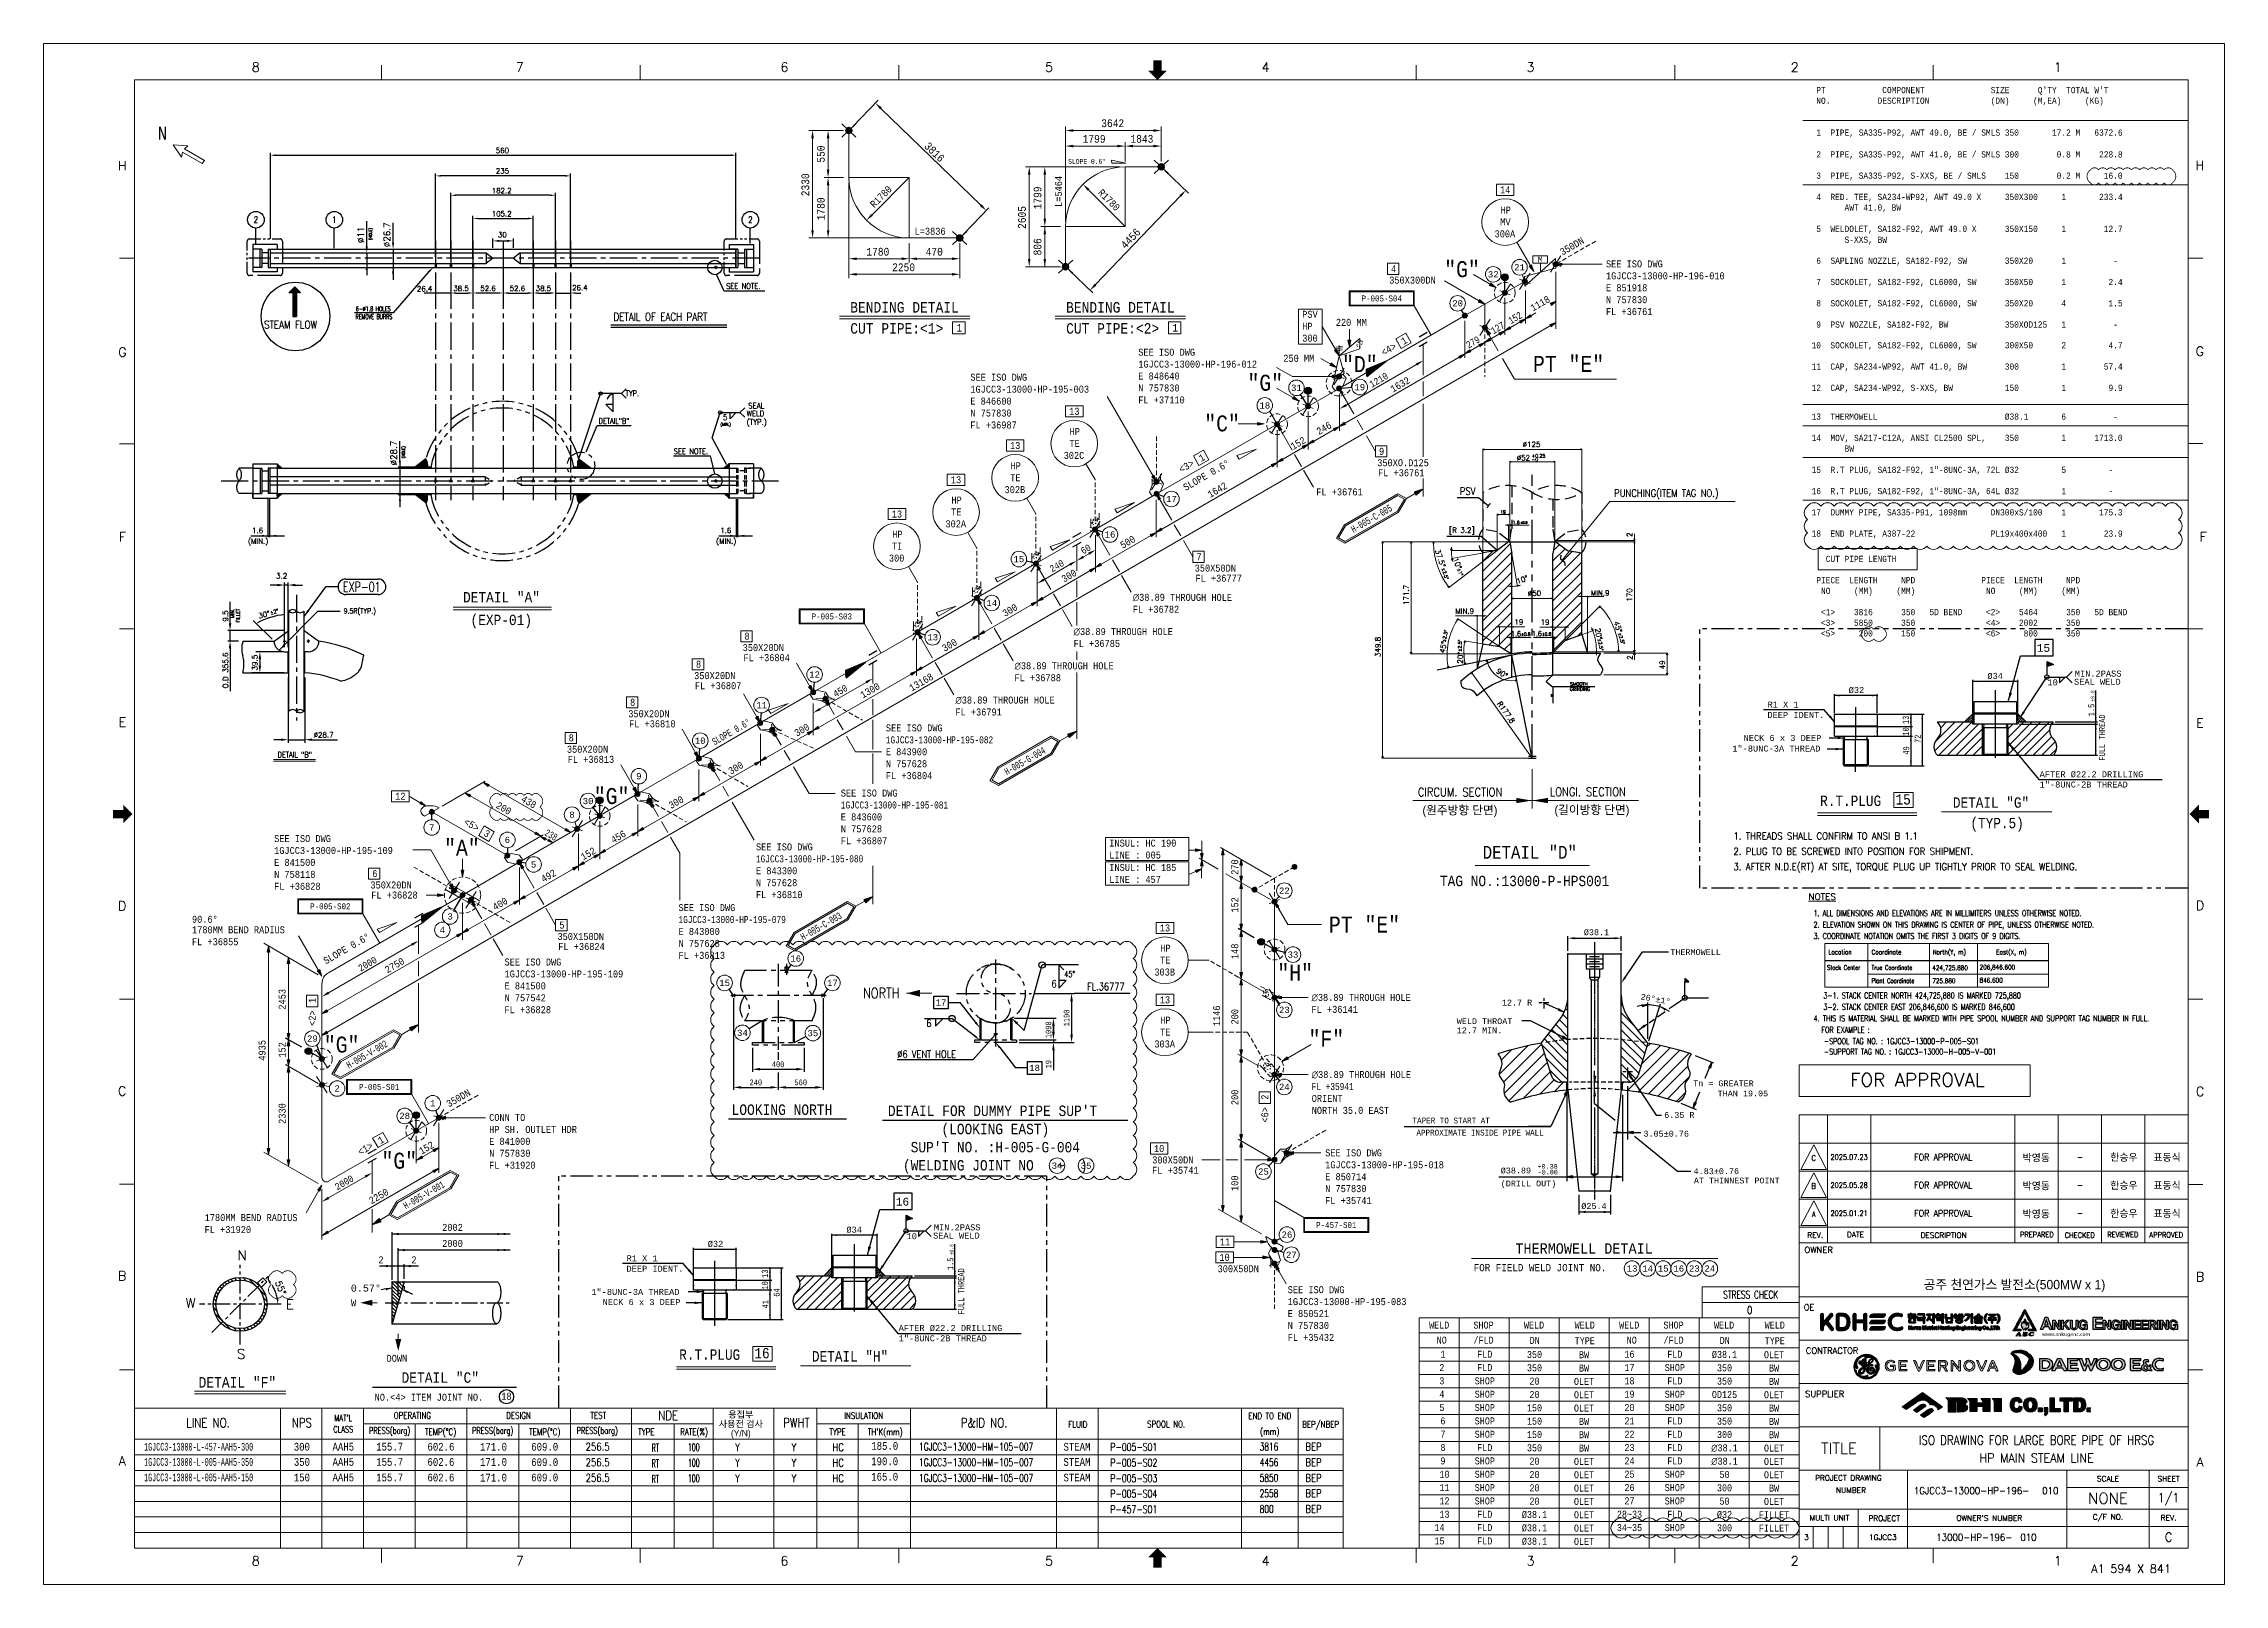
# Model space of a CAD drawing. Extents: x 0 to 841, y 0 to 594.
import ezdxf
from ezdxf.enums import TextEntityAlignment as Align

# ---------------------------------------------------------------- set-up
doc = ezdxf.new("R2010")
doc.units = 0
doc.header["$LTSCALE"] = 7
doc.header["$MEASUREMENT"] = 0
for name, pattern in [('ACAD_ISO09W100', [45, 24, -3, 6, -3, 6, -3]), ('C12', [40, 34, -2, 2, -2]), ('CENTER', [2, 1.25, -0.25, 0.25, -0.25]), ('CENTER2', [1.125, 0.75, -0.125, 0.125, -0.125]), ('CONT', [1, 1, 0]), ('HIDDEN', [0.375, 0.25, -0.125]), ('HIDDEN2', [0.1875, 0.125, -0.0625]), ('PHANTOM', [2.5, 1.25, -0.25, 0.25, -0.25, 0.25, -0.25]), ('PHANTOM2', [1.25, 0.625, -0.125, 0.125, -0.125, 0.125, -0.125])]:
    doc.linetypes.add(name, pattern=pattern)
for name, color, linetype, lineweight in [('03SCHRIF', 7, 'Continuous', 5), ('AM_5', 3, 'Continuous', 15), ('Border', 7, 'Continuous', 0), ('title', 7, 'Continuous', 0)]:
    doc.layers.add(name, color=color, linetype=linetype, lineweight=lineweight)
for name, color, linetype in [('1', 7, 'Continuous'), ('2', 2, 'Continuous'), ('3', 7, 'Continuous'), ('4', 7, 'Continuous'), ('42', 7, 'Continuous'), ('54', 7, 'Continuous'), ('6', 6, 'PHANTOM'), ('7', 7, 'Continuous'), ('8', 2, 'Continuous'), ('B', 7, 'Continuous'), ('CEN2', 1, 'C12'), ('cl', 1, 'CENTER'), ('DIM', 4, 'Continuous'), ('doro', 4, 'Continuous'), ('EMB', 7, 'Continuous'), ('EQUIPMENT', 7, 'Continuous'), ('FAB', 2, 'Continuous'), ('FAB_DIM', 4, 'Continuous'), ('GT_1', 7, 'Continuous'), ('L3', 3, 'Continuous'), ('L7', 3, 'Continuous'), ('Layer 1', 7, 'Continuous'), ('MATLIST', 7, 'Continuous'), ('SH', 4, 'Continuous'), ('SUPT', 4, 'Continuous'), ('SYM', 7, 'Continuous'), ('T-TEXT1', 7, 'Continuous'), ('TEXT', 7, 'Continuous'), ('TITLEBOX', 7, 'Continuous'), ('WELDS', 7, 'Continuous'), ('한국지역난방기술주식회사 CI', 7, 'Continuous')]:
    doc.layers.add(name, color=color, linetype=linetype)
doc.styles.add('HTX1', font='simplex.shx', dxfattribs={"width": 1.02, "bigfont": 'WHGTXT.shx'})
doc.styles.add('MARKING', font='monotxt.shx', dxfattribs={"width": 0.85, "height": 2.6})
doc.styles.add('MONOTXT', font='monotxt.shx')
doc.styles.add('ROMAND', font='romand.shx', dxfattribs={"width": 0.85, "height": 480})
doc.styles.add('ROMANS', font='romans.shx')
doc.styles.get("Standard").update_dxf_attribs({"font": 'txt.shx'})
doc.styles.add('TXT', font='monotxt.shx')
doc.styles.add('돋움', font='')
doc.styles.add('한글', font='malgun.ttf', dxfattribs={"width": 0.8})
doc.styles.get('돋움').set_extended_font_data('Dotum')
doc.dimstyles.get("Standard").update_dxf_attribs({"dimtxt": 0.18, "dimasz": 0.18, "dimexe": 0.18, "dimexo": 0.0625, "dimgap": 0.09, "dimtad": 0, "dimtih": 1, "dimtoh": 1, "dimdec": 4, "dimzin": 0, "dimdsep": 46, "dimtxsty": 'Standard', "dimcen": 0.09, "dimadec": 0, "dimazin": 0, "dimtfac": 1, "dimtdec": 4, "dimtofl": 0, "dimtmove": 0, "dimatfit": 0, "dimfxl": 1, "dimtolj": 1, "dimtzin": 0, "dimarcsym": 0})
pattern_1 = [(45, (631.4107, -62.6969), (-0.4419417, 0.4419417), [])]
pattern_2 = [(45, (191.4107, -276.1969), (-0.4419417, 0.4419417), [])]

msp = doc.modelspace()

# ---------------------------------------------------------------- texts
at = {"color": 2, "linetype": 'ByBlock', "style": 'ROMANS'}
for s, p in [('560', (174.38, 551.79)), ('182.2', (172.82, 536.33)), ('235', (174.38, 543.91)), ('105.2', (172.82, 527.4)), ('30', (175.23, 519.33)), ('26.4', (143.96, 498.5)), ('38.5', (158.02, 498.65)), ('52.6', (168.44, 498.65)), ('52.6', (179.72, 498.65)), ('38.5', (189.8, 498.65)), ('26.4', (203.83, 498.91)), ('1.6', (80.42, 405.32)), ('1.6', (260.94, 405.32)), ('(MIN.)', (78.82, 401.18)), ('(MIN.)', (259.34, 401.18))]:
    msp.add_text(s, height=1.98, dxfattribs=at).set_placement(p)
for s, p in [('∅11', (123.56, 517.12)), ('∅26.7', (133.62, 515.51)), ('∅28.7', (136.26, 431.38))]:
    msp.add_text(s, height=2.475, rotation=90, dxfattribs=at).set_placement(p)
for p in [(258.48, 506.15), (258.48, 423.8)]:
    msp.add_text('*', height=2.24).set_placement(p)
at = {"color": 2, "linetype": 'Continuous', "style": 'ROMANS', "width": 0.85}
for s, height, p in [('PSV', 2.8, (546.15, 420.06)), ('PUNCHING(ITEM TAG NO.)', 2.8, (605.66, 419.3)), ('CIRCUM. SECTION', 3.3, (529.96, 303.79)), ('LONGI. SECTION', 3.3, (580.87, 303.91))]:
    msp.add_text(s, height=height, dxfattribs=at).set_placement(p)
at = {"color": 2, "style": 'ROMANS'}
msp.add_text('∅28.7', height=2, dxfattribs=at).set_placement((104.1, 326.5))
at = {"color": 2, "linetype": 'Continuous', "style": '돋움'}
for s, p in [('(원주방향 단면)', (531.73, 296.82)), ('(길이방향 단면)', (582.64, 296.94))]:
    msp.add_text(s, height=3.3, dxfattribs=at).set_placement(p)
at = {"color": 7, "lineweight": 0, "style": '돋움'}
for s, p in [('박영동', (768.46, 164.54)), ('한승우', (802.26, 164.73)), ('표동식', (818.89, 164.73)), ('박영동', (768.46, 153.73)), ('한승우', (802.26, 153.92)), ('표동식', (818.89, 153.92)), ('박영동', (768.46, 142.89)), ('한승우', (802.26, 143.08)), ('표동식', (818.89, 143.08))]:
    msp.add_text(s, height=2.8, dxfattribs=at).set_placement(p, align=Align.MIDDLE)
at = {"color": 3, "style": '돋움'}
msp.add_text('공주 천연가스 발전소(500MW x 1)', height=3.5905, dxfattribs=at).set_placement((760.07, 115.28), align=Align.MIDDLE)
at = {"color": 7, "linetype": 'Continuous', "lineweight": 0, "style": 'MONOTXT', "width": 0.833325}
for s, p in [('WELD', (538.2, 99.95)), ('SHOP', (555.3, 99.95)), ('WELD', (574.77, 99.95)), ('WELD', (594.33, 99.95)), ('WELD', (611.48, 99.95)), ('SHOP', (628.58, 99.95)), ('WELD', (648.06, 99.95)), ('WELD', (667.61, 99.95)), (' NO', (538.2, 94.16)), ('/FLD', (555.3, 94.15)), ('DN', (575.03, 94.05)), ('TYPE', (594.33, 93.95)), (' NO', (611.48, 94.16)), ('/FLD', (628.58, 94.15)), ('DN', (648.32, 94.05)), ('TYPE', (667.61, 93.95)), ('   2', (536.31, 83.6)), ('   1', (536.76, 88.75)), ('FLD', (555.79, 88.73)), ('FLD', (555.79, 83.59)), ('350', (574.95, 88.63)), ('350', (574.95, 83.49)), ('BW', (594.05, 88.54)), ('BW', (594.05, 83.4)), ('16', (611.58, 88.75)), ('17', (611.58, 83.6)), ('SHOP', (629.07, 83.59)), ('FLD', (629.07, 88.73)), ('%%c38.1', (648.23, 88.63)), ('350', (648.23, 83.49)), ('OLET', (667.33, 88.54)), ('BW', (667.33, 83.4)), ('   3', (536.31, 78.46)), ('SHOP', (555.79, 78.45)), ('20', (574.95, 78.35)), ('OLET', (594.05, 78.25)), ('18', (611.58, 78.46)), ('FLD', (629.07, 78.45)), ('350', (648.23, 78.35)), ('BW', (667.33, 78.25)), ('   4', (536.31, 73.32)), ('   5', (536.31, 68.18)), ('SHOP', (555.79, 73.3)), ('SHOP', (555.79, 68.16)), ('150', (574.95, 68.06)), ('20', (574.95, 73.21)), ('OLET', (594.05, 73.11)), ('OLET', (594.05, 67.97)), ('19', (611.58, 73.32)), ('20', (611.58, 68.18)), ('SHOP', (629.07, 73.3)), ('SHOP', (629.07, 68.16)), ('OD125', (648.23, 73.21)), ('350', (648.23, 68.06)), ('OLET', (667.33, 73.11)), ('BW', (667.33, 67.97)), ('   6', (536.73, 63.03)), ('   7', (536.73, 57.89)), ('SHOP', (555.79, 63.02)), ('SHOP', (555.79, 57.87)), ('150', (574.95, 62.92)), ('150', (574.95, 57.78)), ('BW', (594.05, 62.82)), ('BW', (594.05, 57.68)), ('21', (611.58, 63.03)), ('22', (611.58, 57.89)), ('FLD', (629.07, 63.02)), ('FLD', (629.07, 57.87)), ('350', (648.23, 62.92)), ('300', (648.23, 57.78)), ('BW', (667.33, 62.82)), ('BW', (667.33, 57.68)), ('   8', (536.73, 52.75)), ('FLD', (555.79, 52.73)), ('350', (574.95, 52.63)), ('BW', (594.05, 52.54)), ('23', (611.58, 52.75)), ('FLD', (629.07, 52.73)), ('∅38.1', (648.23, 52.63)), ('OLET', (667.33, 52.54)), ('  10', (538.29, 42.46)), ('   9', (536.73, 47.6)), ('SHOP', (555.79, 47.59)), ('SHOP', (555.79, 42.45)), ('20', (574.95, 47.49)), ('20', (574.95, 42.35)), ('OLET', (594.05, 47.4)), ('OLET', (594.05, 42.25)), ('24', (611.58, 47.6)), ('25', (611.58, 42.46)), ('SHOP', (629.07, 42.45)), ('FLD', (629.07, 47.59)), ('∅38.1', (648.23, 47.49)), ('50', (648.23, 42.35)), ('OLET', (667.33, 47.4)), ('OLET', (667.33, 42.25)), ('  11', (538.29, 37.32)), ('SHOP', (555.79, 37.3)), ('20', (574.95, 37.21)), ('OLET', (594.05, 37.11)), ('26', (611.58, 37.32)), ('SHOP', (629.07, 37.3)), ('300', (648.23, 37.21)), ('BW', (667.33, 37.11)), ('  12', (538.29, 32.18)), ('  13', (538.29, 27.03)), ('SHOP', (555.79, 32.16)), ('FLD', (555.79, 27.02)), ('%%C38.1', (574.95, 26.92)), ('20', (574.95, 32.06)), ('OLET', (594.05, 31.97)), ('OLET', (594.05, 26.82)), ('28~33', (611.58, 27.03)), ('27', (611.58, 32.18)), ('SHOP', (629.07, 32.16)), ('FLD', (629.07, 27.02)), ('%%C32', (648.23, 26.92)), ('50', (648.23, 32.06)), ('FILLET', (667.33, 26.82)), ('OLET', (667.33, 31.97)), ('14', (538.29, 21.89)), ('15', (538.29, 16.75)), ('FLD', (555.79, 21.87)), ('FLD', (555.79, 16.73)), ('%%c38.1', (574.95, 21.78)), ('%%c38.1', (574.95, 16.63)), ('OLET', (594.05, 21.68)), ('OLET', (594.05, 16.54)), ('34~35', (611.58, 21.89)), ('SHOP', (629.07, 21.87)), ('300', (648.23, 21.78)), ('FILLET', (667.33, 21.68))]:
    msp.add_text(s, height=2.7, dxfattribs=at).set_placement(p, align=Align.MIDDLE_CENTER)
at = {"color": 1, "style": '한글', "width": 1.2}
msp.add_text('www.ankugenc.com', height=1.25, dxfattribs=at).set_placement((779.99, 96.24), align=Align.MIDDLE)
at = {"color": 7, "linetype": 'Continuous', "lineweight": 0}
for s, height, style, width, p in [('1GJCC3-13000-L-457-AAH5-300', 3, 'MONOTXT', 0.6, (38.75, 53.05)), ('1GJCC3-13000-L-005-AAH5-350', 3, 'MONOTXT', 0.6, (38.75, 47.2)), ('1GJCC3-13000-L-005-AAH5-150', 3, 'MONOTXT', 0.6, (38.75, 41.23)), ('010', 2.713, 'ROMANS', 0.898609, (770.74, 36.12)), ('010', 2.713, 'ROMANS', 0.898609, (762.31, 18.18))]:
    msp.add_text(s, height=height, dxfattribs=dict(at, style=style, width=width)).set_placement(p, align=Align.MIDDLE_LEFT)
at = {"color": 7, "linetype": 'Continuous', "lineweight": 0, "style": 'MONOTXT', "width": 0.8}
for s, p in [('300', (99.58, 53.05)), ('AAH5', (115.58, 53.05)), ('155.7', (133.45, 53.05)), ('602.6', (153.22, 53.05)), ('171.0', (173.5, 53.05)), ('609.0', (193.25, 53.05)), ('185.0', (324.38, 53.38)), ('STEAM', (398.5, 53.05)), ('350', (99.6, 47.2)), ('150', (99.6, 41.2)), ('AAH5', (115.58, 47.2)), ('AAH5', (115.58, 41.2)), ('155.7', (133.45, 47.2)), ('155.7', (133.45, 41.2)), ('602.6', (153.22, 47.2)), ('602.6', (153.22, 41.2)), ('171.0', (173.5, 47.2)), ('171.0', (173.5, 41.15)), ('609.0', (193.25, 47.12)), ('609.0', (193.25, 41.2)), ('190.0', (324.35, 47.45)), ('165.0', (324.35, 41.48)), ('STEAM', (398.5, 47.2)), ('STEAM', (398.5, 41.2))]:
    msp.add_text(s, height=3, dxfattribs=at).set_placement(p, align=Align.MIDDLE)
at = {"color": 2, "linetype": 'Continuous', "lineweight": 0, "insert": (131.59, 156.92), "char_height": 3, "attachment_point": 5, "rotation": 30, "style": 'MARKING'}
msp.add_mtext('\\A1;', dxfattribs=at)
at = {"layer": '03SCHRIF', "color": 2, "linetype": 'Continuous', "lineweight": 0, "style": 'ROMANS', "width": 0.900003}
for s, p in [('1. THREADS SHALL CONFIRM TO ANSI B 1.1', (651.65, 287.14)), ('2. PLUG TO BE SCREWED INTO POSITION FOR SHIPMENT.', (651.65, 281.29)), ('3. AFTER N.D.E(RT) AT SITE, TORQUE PLUG UP TIGHTLY PRIOR TO SEAL WELDING.', (651.65, 275.32))]:
    msp.add_text(s, height=2.6881, dxfattribs=at).set_placement(p)
at = {"layer": '3', "color": 2, "linetype": 'Continuous', "lineweight": 0, "style": 'TXT'}
for s, height, width, p in [('SLOPE 0.6%%D', 1.89, 0.851861, (395.1, 547.65)), ('14', 2.7, 0.851861, (561.65, 536.31)), ('HP', 2.7, 0.851861, (561.85, 528.5)), ('L=3836', 2.7, 0.851861, (335.89, 520.32)), ('300A', 2.7, 0.851861, (559.55, 519.3)), ('MV', 2.7, 0.851861, (561.75, 523.9)), ('4', 2.7, 0.851861, (519.63, 505.86)), ('SEE ISO DWG', 2.7, 0.851861, (602.52, 507.73)), ('1GJCC3-13000-HP-196-010', 2.7, 0.851861, (602.52, 503.13)), ('350X300DN', 2.7, 0.851861, (518.93, 501.46)), ('E 851918', 2.7, 0.851861, (602.52, 498.53)), ('N 757830', 2.7, 0.851861, (602.52, 493.93)), ('PSV', 2.7, 0.851861, (485.38, 488.3)), ('220 MM', 2.7, 0.851861, (498.32, 485.18)), ('FL +36761', 2.7, 0.851861, (602.52, 489.33)), ('1', 2.97, 0.851861, (352.07, 482.96)), ('1', 2.97, 0.851861, (435.31, 482.96)), ('300', 2.7, 0.851861, (485.38, 479.1)), ('HP', 2.7, 0.851861, (485.38, 483.7)), ('SEE ISO DWG', 2.7, 0.851861, (422.15, 473.69)), ('1GJCC3-13000-HP-196-012', 2.7, 0.851861, (422.15, 469.09)), ('250 MM', 2.7, 0.851861, (478.08, 471.33)), ('SEE ISO DWG', 2.7, 0.851861, (357.39, 464.03)), ('E 848640', 2.7, 0.851861, (422.15, 464.49)), ('N 757830', 2.7, 0.851861, (422.15, 459.89)), ('1GJCC3-13000-HP-195-003', 2.7, 0.851861, (357.39, 459.43)), ('E 846600', 2.7, 0.851861, (357.39, 454.83)), ('FL +37110', 2.7, 0.851861, (422.15, 455.29)), ('N 757830', 2.7, 0.851861, (357.39, 450.23)), ('FL +36987', 2.7, 0.851861, (357.39, 445.63)), ('13', 2.7, 0.851861, (395.48, 450.9)), ('HP', 2.7, 0.851861, (395.68, 443.1)), ('13', 2.7, 0.851861, (372.68, 437.7)), ('TE', 2.7, 0.851861, (395.58, 438.5)), ('9', 2.7, 0.851861, (515, 435.47)), ('HP', 2.7, 0.851861, (372.88, 429.9)), ('302C', 2.7, 0.851861, (393.38, 433.9)), ('350XO.D125', 2.7, 0.851861, (514.3, 431.07)), ('FL +36761', 2.7, 0.851861, (514.61, 427.2)), ('13', 2.7, 0.851861, (349.88, 424.5)), ('302B', 2.7, 0.851861, (370.58, 420.7)), ('TE', 2.7, 0.851861, (372.78, 425.3)), ('FL +36761', 2.7, 0.851861, (490.79, 419.82)), ('13', 2.7, 0.851861, (327.08, 411.3)), ('TE', 2.7, 0.851861, (349.98, 412.1)), ('HP', 2.7, 0.851861, (350.08, 416.7)), ('HP', 2.7, 0.851861, (327.28, 403.5)), ('302A', 2.7, 0.851861, (347.78, 407.5)), ('300', 2.7, 0.851861, (325.98, 394.3)), ('TI', 2.7, 0.851861, (327.18, 398.9)), ('7', 2.7, 0.851861, (444.59, 394.83)), ('350X50DN', 2.7, 0.851861, (443.89, 390.43)), ('FL +36777', 2.7, 0.851861, (444.2, 386.56)), ('∅38.89 THROUGH HOLE', 2.7, 0.851861, (420.01, 379.18)), ('FL +36782', 2.7, 0.851861, (420.01, 374.58)), ('350X20DN', 2.7, 0.851861, (269.57, 359.8)), ('8', 2.7, 0.851861, (270.27, 364.2)), ('∅38.89 THROUGH HOLE', 2.7, 0.851861, (397.21, 365.98)), ('FL +36785', 2.7, 0.851861, (397.21, 361.38)), ('8', 2.7, 0.851861, (251.57, 353.4)), ('FL +36804', 2.7, 0.851861, (269.88, 355.92)), ('∅38.89 THROUGH HOLE', 2.7, 0.851861, (374.41, 352.78)), ('350X20DN', 2.7, 0.851861, (250.87, 349)), ('FL +36807', 2.7, 0.851861, (251.18, 345.12)), ('FL +36788', 2.7, 0.851861, (374.41, 348.18)), ('350X20DN', 2.7, 0.851861, (225.47, 334.3)), ('8', 2.7, 0.851861, (226.17, 338.7)), ('∅38.89 THROUGH HOLE', 2.7, 0.851861, (351.61, 339.58)), ('FL +36791', 2.7, 0.851861, (351.61, 334.98)), ('FL +36810', 2.7, 0.851861, (225.78, 330.42)), ('SEE ISO DWG', 2.7, 0.851861, (324.81, 328.84)), ('350X20DN', 2.7, 0.851861, (201.8, 320.6)), ('8', 2.7, 0.851861, (202.5, 325)), ('1GJCC3-13000-HP-195-082', 2.7, 0.77, (324.81, 324.24)), ('E 843900', 2.7, 0.851861, (324.81, 319.64)), ('FL +36813', 2.7, 0.851861, (202.11, 316.72)), ('N 757628', 2.7, 0.851861, (324.81, 315.04)), ('FL +36804', 2.7, 0.851861, (324.81, 310.44)), ('12', 2.7, 0.851861, (135.57, 302.49)), ('SEE ISO DWG', 2.7, 0.851861, (307.43, 303.72)), ('1GJCC3-13000-HP-195-081', 2.7, 0.77, (307.43, 299.12)), ('E 843600', 2.7, 0.851861, (307.43, 294.52)), ('SEE ISO DWG', 2.7, 0.851861, (88.9, 286.18)), ('N 757628', 2.7, 0.851861, (307.43, 289.92)), ('FL +36807', 2.7, 0.851861, (307.43, 285.32)), ('INSUL: HC 190', 2.7, 0.851861, (410.97, 284.43)), ('1GJCC3-13000-HP-195-109', 2.7, 0.851861, (88.9, 281.58)), ('E 841500', 2.7, 0.851861, (88.9, 276.98)), ('SEE ISO DWG', 2.7, 0.851861, (274.72, 282.97)), ('1GJCC3-13000-HP-195-080', 2.7, 0.77, (274.72, 278.37)), ('INSUL: HC 185', 2.7, 0.851861, (410.97, 275.03)), ('LINE : 005', 2.7, 0.851861, (410.97, 279.83)), ('N 758118', 2.7, 0.851861, (88.9, 272.38)), ('FL +36828', 2.7, 0.851861, (88.9, 267.78)), ('350X20DN', 2.7, 0.851861, (126.03, 268.28)), ('6', 2.7, 0.851861, (126.73, 272.68)), ('E 843300', 2.7, 0.851861, (274.72, 273.77)), ('N 757628', 2.7, 0.851861, (274.72, 269.17)), ('LINE : 457', 2.7, 0.851861, (410.97, 270.43)), ('FL +36828', 2.7, 0.851861, (126.34, 264.41)), ('SEE ISO DWG', 2.7, 0.851861, (244.85, 259.56)), ('FL +36810', 2.7, 0.851861, (274.72, 264.57)), ('90.6%%D', 2.7, 0.851861, (57.22, 255.05)), ('1780MM BEND RADIUS', 2.7, 0.851861, (57.22, 251.01)), ('5', 2.7, 0.851861, (198.87, 252.83)), ('1GJCC3-13000-HP-195-079', 2.7, 0.77, (244.85, 254.96)), ('E 843000', 2.7, 0.851861, (244.85, 250.36)), ('13', 2.7, 0.851861, (430.45, 251.72)), ('FL +36855', 2.7, 0.851861, (57.22, 246.41)), ('350X150DN', 2.7, 0.851861, (198.17, 248.43)), ('FL +36824', 2.7, 0.851861, (198.48, 244.56)), ('N 757628', 2.7, 0.851861, (244.85, 245.76)), ('FL +36813', 2.7, 0.851861, (244.85, 241.16)), ('HP', 2.7, 0.851861, (430.65, 243.92)), ('SEE ISO DWG', 2.7, 0.851861, (177.75, 238.59)), ('1GJCC3-13000-HP-195-109', 2.7, 0.851861, (177.75, 233.99)), ('303B', 2.7, 0.851861, (428.35, 234.72)), ('TE', 2.7, 0.851861, (430.55, 239.32)), ('E 841500', 2.7, 0.851861, (177.75, 229.39)), ('N 757542', 2.7, 0.851861, (177.75, 224.79)), ('∅38.89 THROUGH HOLE', 2.7, 0.851861, (488.95, 224.93)), ('FL +36828', 2.7, 0.851861, (177.75, 220.19)), ('13', 2.7, 0.851861, (430.45, 223.99)), ('HP', 2.7, 0.851861, (430.65, 216.19)), ('FL +36141', 2.7, 0.851861, (488.95, 220.33)), ('TE', 2.7, 0.851861, (430.55, 211.59)), ('303A', 2.7, 0.851861, (428.35, 206.99)), ('∅38.89 THROUGH HOLE', 2.7, 0.851861, (489.03, 195.2)), ('ORIENT', 2.7, 0.851861, (489.03, 186)), ('FL +35941', 2.7, 0.77, (489.03, 190.6)), ('CONN TO', 2.7, 0.851861, (171.82, 178.65)), ('HP SH. OUTLET HDR', 2.7, 0.851861, (171.82, 174.05)), ('NORTH 35.0 EAST', 2.7, 0.851861, (489.03, 181.4)), ('E 841000', 2.7, 0.851861, (171.82, 169.45)), ('10', 2.7, 0.851861, (428.21, 166.68)), ('N 757830', 2.7, 0.851861, (171.82, 164.85)), ('FL +31920', 2.7, 0.851861, (171.82, 160.25)), ('300X50DN', 2.7, 0.851861, (427.51, 162.28)), ('FL +35741', 2.7, 0.851861, (427.51, 158.28)), ('SEE ISO DWG', 2.7, 0.851861, (494.23, 165.02)), ('1GJCC3-13000-HP-195-018', 2.7, 0.851861, (494.23, 160.42)), ('E 850714', 2.7, 0.851861, (494.23, 155.82)), ('N 757830', 2.7, 0.851861, (494.23, 151.22)), ('FL +35741', 2.7, 0.851861, (494.23, 146.62)), ('1780MM BEND RADIUS', 2.7, 0.851861, (62.1, 140.05)), ('FL +31920', 2.7, 0.851861, (62.1, 135.45)), ('10', 2.7, 0.851861, (453.44, 124.73)), ('11', 2.7, 0.851861, (453.61, 130.7)), ('300X50DN', 2.7, 0.851861, (452.74, 120.33)), ('SEE ISO DWG', 2.7, 0.851861, (479.78, 112.26)), ('1GJCC3-13000-HP-195-083', 2.7, 0.851861, (479.78, 107.66)), ('E 850521', 2.7, 0.851861, (479.78, 103.06)), ('N 757830', 2.7, 0.851861, (479.78, 98.46)), ('FL +35432', 2.7, 0.851861, (479.78, 93.86))]:
    msp.add_text(s, height=height, dxfattribs=dict(at, width=width)).set_placement(p)
for s, rotation, width, p in [('R1780', 45, 0.851861, (320.33, 530.54)), ('L=5464', 90, 0.851861, (392.74, 531.05)), ('R1780', 315, 0.851861, (406.41, 536.3)), ('350DN', 30, 0.851861, (585.75, 512.26)), ('1118', 30, 0.851861, (574.35, 490.68)), ('152', 30, 0.77, (565.83, 485.79)), ('1', 30, 0.851861, (524.45, 477.81)), ('279', 30, 0.77, (549.55, 476.39)), ('127', 30, 0.77, (559.09, 481.9)), ('<4>', 30, 0.851861, (516.81, 473.51)), ('1632', 30, 0.851861, (520.35, 459.42)), ('246', 30, 0.851861, (491.84, 443.07)), ('152', 30, 0.851861, (481.86, 437.31)), ('<3>', 30, 0.851861, (438.78, 428.41)), ('SLOPE 0.6%%D', 30, 0.851861, (440.46, 421.49)), ('1', 30, 0.851861, (446.41, 432.71)), ('1642', 30, 0.851861, (449.87, 418.78)), ('500', 30, 0.851861, (416.16, 399.22)), ('300', 30, 0.851861, (393.53, 386.19)), ('300', 30, 0.851861, (370.75, 372.92)), ('300', 30, 0.851861, (347.44, 359.46)), ('1300', 30, 0.851861, (315.93, 341.47)), ('13168', 30, 0.851861, (334.78, 344.15)), ('SLOPE 0.6%%D', 30, 0.7, (258.73, 323.42)), ('300', 30, 0.851861, (290.5, 326.77)), ('300', 30, 0.851861, (265.01, 312.11)), ('438', 330, 0.851861, (183.88, 301.99)), ('300', 30, 0.851861, (242, 298.85)), ('<5>', 330, 0.851861, (161.81, 293.17)), ('200', 330, 0.851861, (174.2, 299.52)), ('3', 330, 0.851861, (169.45, 288.77)), ('238', 330, 0.7, (192.92, 288.98)), ('456', 30, 0.851861, (219.72, 285.57)), ('152', 30, 0.851861, (208.09, 279.08)), ('270', 90, 0.851861, (460.71, 273.56)), ('492', 30, 0.851861, (192.83, 270.51)), ('400', 30, 0.851861, (174.12, 259.72)), ('152', 90, 0.851861, (460.71, 258.96)), ('SLOPE 0.6%%D', 30, 0.851861, (108.88, 238.97)), ('148', 90, 0.851861, (460.71, 241.06)), ('2750', 30, 0.851861, (132.57, 235.51)), ('2453', 90, 0.851861, (93.33, 221.59)), ('<2>', 90, 0.851861, (104.93, 215.32)), ('1', 90, 0.851861, (104.93, 224.12)), ('1146', 90, 0.851861, (453.71, 215.21)), ('200', 90, 0.851861, (460.71, 215.85)), ('4935', 90, 0.851861, (85.6, 201.9)), ('152', 90, 0.851861, (93.33, 203.06)), ('2330', 90, 0.851861, (93.33, 177.53)), ('350DN', 30, 0.851861, (156.3, 183.81)), ('200', 90, 0.851861, (460.71, 184.76)), ('2', 90, 0.851861, (472.31, 186.84)), ('<6>', 90, 0.851861, (472.31, 178.04)), ('<1>', 30, 0.851861, (122.16, 165.33)), ('1', 30, 0.851861, (129.87, 169.68)), ('152', 30, 0.851861, (145.75, 165.65)), ('2250', 30, 0.851861, (126.45, 146.5)), ('100', 90, 0.851861, (460.71, 151.65))]:
    msp.add_text(s, height=2.7, rotation=rotation, dxfattribs=dict(at, width=width)).set_placement(p)
at = {"layer": '3', "color": 3, "style": 'ROMAND', "width": 0.8}
for p in [(263.21, 500.52), (243.01, 436.83)]:
    msp.add_text('SEE NOTE.', height=2.235, dxfattribs=at).set_placement(p, align=Align.MIDDLE_LEFT)
at = {"layer": '3', "color": 2, "style": 'ROMAND', "width": 0.8}
msp.add_text('DETAIL "B"', height=2.182, dxfattribs=at).set_placement((96.88, 318.79, 0), align=Align.CENTER)
at = {"layer": '4', "color": 2, "linetype": 'Continuous', "lineweight": 0}
for s, height, style, width, p in [('N', 5, 'TXT', 0.839996, (44, 557)), ('2. ELEVATION SHOWN ON THIS DRAWING IS CENTER OF PIPE, UNLESS OTHERWISE NOTED.', 2.25, 'ROMANS', 0.8, (682.54, 253.22)), ('1. ALL DIMENSIONS AND ELEVATIONS ARE IN MILLIMITERS UNLESS OTHERWISE NOTED.', 2.25, 'ROMANS', 0.8, (682.54, 257.62)), ('3. COORDINATE NOTATION OMITS THE FIRST 3 DIGITS OF 9 DIGITS.', 2.25, 'ROMANS', 0.8, (682.54, 248.82)), ('3-1. STACK CENTER NORTH 424,725,880 IS MARKED 725,880', 2.25, 'ROMANS', 0.8, (686.35, 225.9)), ('4. THIS IS MATERIAL SHALL BE MARKED WITH PIPE SPOOL NUMBER AND SUPPORT TAG NUMBER IN FULL.', 2.25, 'ROMANS', 0.77, (682.54, 217.07)), ('3-2. STACK CENTER EAST 206,846,600 IS MARKED 846,600', 2.25, 'ROMANS', 0.8, (686.35, 221.5)), ('  FOR EXAMPLE :', 2.25, 'ROMANS', 0.8, (683.14, 212.67)), ('   -SPOOL TAG NO. : 1GJCC3-13000-P-005-S01', 2.25, 'ROMANS', 0.8, (682.54, 208.27)), ('   -SUPPORT TAG NO. : 1GJCC3-13000-H-005-V-001', 2.25, 'ROMANS', 0.8, (682.54, 204.27))]:
    msp.add_text(s, height=height, dxfattribs=dict(at, style=style, width=width)).set_placement(p)
at = {"layer": '4', "color": 2, "linetype": 'Continuous', "lineweight": 0, "style": 'ROMANS'}
msp.add_text('%%UNOTES', height=2.496, dxfattribs=at).set_placement((685.9, 265.12), align=Align.MIDDLE)
at = {"layer": '42', "color": 3, "linetype": 'Continuous', "lineweight": 0, "style": 'ROMANS'}
for s, height, width, p in [('8', 3.58, 1.001426, (81.81, 584.94)), ('7', 3.58, 1.001426, (183.66, 584.94)), ('6', 3.58, 1.001426, (285.68, 584.94)), ('5', 3.58, 1.001426, (387.74, 584.94)), ('4', 3.58, 1.001426, (471.31, 584.94)), ('3', 3.58, 1.001426, (573.44, 584.94)), ('2', 3.58, 1.001426, (675.29, 584.94)), ('1', 3.58, 1.001426, (776.74, 584.94)), ('H', 3.57, 1.001449, (30.38, 546.95)), ('H', 3.57, 1.001449, (831.54, 547.02)), ('G', 3.57, 1.001449, (30.38, 475.07)), ('G', 3.57, 1.001449, (831.54, 475.39)), ('F', 3.57, 1.001449, (30.39, 403.81)), ('F', 3.57, 1.001449, (832.85, 403.88)), ('E', 3.57, 1.001449, (30.39, 332.41)), ('E', 3.57, 1.001449, (831.55, 332.07)), ('D', 3.57, 1.001449, (30.31, 261.6)), ('D', 3.57, 1.001449, (831.61, 261.75)), ('C', 3.57, 1.001449, (30.31, 190.18)), ('C', 3.57, 1.001449, (831.61, 190.04)), ('B', 3.57, 1.001449, (30.31, 118.97)), ('B', 3.57, 1.001449, (831.61, 118.61)), ('A', 3.57, 1.001449, (30.31, 47.62)), ('A', 3.57, 1.001449, (831.61, 47.19)), ('8', 3.58, 1.001426, (81.81, 9.06)), ('7', 3.58, 1.001426, (183.66, 9.06)), ('6', 3.58, 1.001426, (285.68, 9.06)), ('5', 3.58, 1.001426, (387.74, 9.06)), ('4', 3.58, 1.001426, (471.31, 9.06)), ('3', 3.58, 1.001426, (573.44, 9.06)), ('2', 3.58, 1.001426, (675.29, 9.06)), ('1', 3.58, 1.001426, (776.74, 9.06))]:
    msp.add_text(s, height=height, dxfattribs=dict(at, width=width)).set_placement(p, align=Align.MIDDLE)
at = {"layer": '42', "color": 7, "linetype": 'Continuous', "lineweight": 0, "style": 'ROMANS'}
for s, height, p in [('FOR APPROVAL', 5.1984, (722.6, 194.51)), ('REV.', 2.087, (683.21, 134.65)), ('DATE', 2.087, (698.75, 134.86)), ('DESCRIPTION', 2.0875, (732.71, 134.6)), ('TITLE', 4.209, (692.36, 52.41)), ('PROJECT DRAWING', 2.0875, (695.99, 41.05)), ('NUMBER', 2.087, (697.01, 36.3)), ('NONE', 4.209, (796.1, 33.2)), ('SCALE', 2.087, (796.1, 40.73)), ('SHEET', 2.087, (819.49, 40.73)), ('MULTI UNIT', 2.087, (688.69, 25.65)), ('PROJECT', 2.087, (709.81, 25.46)), ("OWNER'S NUMBER", 2.0875, (750.31, 25.56)), ('C/F NO.', 2.087, (796.1, 25.84)), ('REV.', 2.087, (819.49, 25.69)), ('3', 2.09, (679.81, 18.18)), ('A1 594 X 841', 3.1784, (805.04, 6.05))]:
    msp.add_text(s, height=height, dxfattribs=at).set_placement(p, align=Align.MIDDLE)
for s, height, width, p in [('PREPARED', 2.087, 0.900011, (768.68, 134.86)), ('CHECKED', 2.087, 0.900011, (785.23, 134.64)), ('REVIEWED', 2.087, 0.900011, (801.83, 134.85)), ('APPROVED', 2.087, 0.900011, (818.58, 134.76)), ('C', 3.51, 0.9, (819.49, 18.19))]:
    msp.add_text(s, height=height, dxfattribs=dict(at, width=width)).set_placement(p, align=Align.MIDDLE)
for s, p in [('OWNER', (684.55, 127.78)), ('OE', (680.84, 105.61)), ('CONTRACTOR', (689.71, 88.91)), ('SUPPLIER', (686.85, 72.21))]:
    msp.add_text(s, height=2.361, dxfattribs=at).set_placement(p, align=Align.CENTER)
at = {"layer": '8', "color": 3, "style": 'ROMANS', "width": 0.85}
for p in [(126.6, 518.25), (139.31, 434.12)]:
    msp.add_text('(HOLE)', height=1.132, rotation=90, dxfattribs=at).set_placement(p)
at = {"layer": '8'}
for s, height, style, width, p in [('DETAIL OF EACH PART', 3.0793, 'ROMAND', 0.8, (219.75, 487.14)), ('STEAM FLOW', 3.079, 'ROMAND', 0.8, (85, 484.11)), ('TYP.', 2.16, 'ROMANS', 0.85, (224.47, 458.07))]:
    msp.add_text(s, height=height, dxfattribs=dict(at, style=style, width=width)).set_placement(p)
at = {"layer": '8', "color": 3, "style": 'ROMANS', "width": 0.85}
msp.add_text('(MIN.)', height=1.132, dxfattribs=at).set_placement((261.04, 446.65))
at = {"layer": 'AM_5', "color": 2, "style": 'ROMANS'}
for s, height, p in [('∅125', 2, (570.35, 438.49)), ('∅52', 2, (568.11, 433.34)), ('19', 1.25, (561.74, 412.8)), ('∅50', 2, (572.36, 381.09)), ('19', 2, (567.2, 370.04)), ('19', 2, (577.3, 369.95))]:
    msp.add_text(s, height=height, dxfattribs=at).set_placement(p)
at = {"layer": 'AM_5', "color": 3, "style": 'ROMANS'}
for s, p in [('+0.25', (573.78, 434.43)), ('-0', (573.78, 433.02))]:
    msp.add_text(s, height=1.3, dxfattribs=at).set_placement(p)
at = {"layer": 'AM_5', "color": 2, "linetype": 'Continuous', "style": 'ROMANS'}
for s, height, p in [('1.6', 1.25, (566.52, 408.76)), ('MIN.9', 2, (596.67, 381.21)), ('MIN.9', 2, (544.44, 374.23))]:
    msp.add_text(s, height=height, dxfattribs=at).set_placement(p)
at = {"layer": 'AM_5', "color": 3, "linetype": 'Continuous', "style": 'ROMANS'}
msp.add_text('±0.8', height=0.887, dxfattribs=at).set_placement((569.5, 408.94))
at = {"layer": 'AM_5', "color": 2, "linetype": 'Continuous', "style": 'ROMANS'}
for s, rotation, p in [('2', 90, (612.58, 403.81)), ('37.5°', 288.75, (536.55, 398.58)), ('10°', 291.6078, (543.47, 395.3)), ('10°', 18.59907, (568.43, 385.72)), ('170', 90, (612.58, 378.86)), ('45°', 287.91908, (605.52, 370.94)), ('45°', 78.809, (540.3, 358.88)), ('20°', 280, (598.31, 368.46)), ('20°', 88.92115, (547.29, 354.95)), ('2', 90, (612.68, 356.47)), ('90°', 326.30925, (560.03, 351.63)), ('R177.8', 305.305, (560.41, 339.5))]:
    msp.add_text(s, height=2, rotation=rotation, dxfattribs=at).set_placement(p)
at = {"layer": 'AM_5', "color": 3, "linetype": 'Continuous', "style": 'ROMANS'}
for s, rotation, p in [('±2.5°', 288.75, (539.1, 391.69)), ('±1°', 291.6078, (545.09, 391.47)), ('±2.5°', 78.809, (540.61, 363.2)), ('±2.5°', 88.92115, (546.79, 359.52)), ('±2.5°', 280, (599.38, 364.48)), ('±2.5°', 287.91908, (607.13, 366.71))]:
    msp.add_text(s, height=1.3, rotation=rotation, dxfattribs=at).set_placement(p)
at = {"layer": 'AM_5', "color": 2, "style": 'ROMANS'}
for s, p in [('171.7', (526.46, 377.58)), ('349.8', (515.5, 357.57)), ('49', (625.22, 352.79))]:
    msp.add_text(s, height=2, rotation=90, dxfattribs=at).set_placement(p)
at = {"layer": 'AM_5', "color": 2, "linetype": 'Continuous', "style": 'ROMANS', "width": 0.9}
for p in [(565.87, 365.45), (573.91, 365.54)]:
    msp.add_text('1.6', height=2, dxfattribs=at).set_placement(p)
at = {"layer": 'AM_5', "color": 3, "linetype": 'Continuous', "style": 'ROMANS', "width": 0.9}
for p in [(569.77, 365.63), (577.81, 365.72)]:
    msp.add_text('±0.8', height=1.3, dxfattribs=at).set_placement(p)
at = {"layer": 'B', "color": 2, "linetype": 'Continuous', "lineweight": 0, "style": 'ROMANS'}
for s, height, width, p in [('LINE NO.', 3.6, 0.8, (63.42, 60.53)), ('NPS', 3.6, 0.798604, (99.58, 60.53)), ('CLASS', 2.5, 0.639996, (115.56, 58.54)), ("MAT'L", 2.5, 0.639996, (115.55, 62.88)), ('OPERATING', 2.497, 0.799964, (142.2, 63.88)), ('TEMP(%%dC)', 2.497, 0.799964, (153.09, 57.55)), ('DESIGN', 2.497, 0.799964, (183.15, 63.88)), ('TEMP(%%dC)', 2.497, 0.799964, (193.29, 57.55)), ('TEST', 2.497, 0.799964, (213.91, 63.88)), ('TYPE', 2.497, 0.799964, (232.46, 57.55)), ('NDE', 3.6, 0.798604, (240.87, 63.34)), ('RATE(%)', 2.497, 0.799964, (250.86, 57.55)), ('PWHT', 3.6, 0.798604, (290.29, 60.53)), ('TYPE', 2.497, 0.799964, (306.18, 57.55)), ('INSULATION', 2.497, 0.799964, (316.24, 63.78)), ("TH'K(mm)", 2.497, 0.799964, (324.57, 57.55)), ('P&ID NO.', 3.6, 0.8, (362.7, 60.53)), ('FLUID', 2.497, 0.799964, (398.85, 60.42)), ('SPOOL NO.', 2.497, 0.799964, (432.88, 60.53)), ('END TO END', 2.497, 0.799964, (472.86, 63.7)), ('(mm)', 2.497, 0.799964, (472.86, 57.67)), ('BEP/NBEP', 2.497, 0.799964, (492.46, 60.42))]:
    msp.add_text(s, height=height, dxfattribs=dict(at, width=width)).set_placement(p, align=Align.CENTER)
at = {"layer": 'B', "color": 2, "linetype": 'Continuous', "lineweight": 0, "style": 'ROMANS', "width": 0.640007}
for p in [(125.45, 60.55), (165.22, 60.55), (205.53, 60.55)]:
    msp.add_text('PRESS(barg)', height=2.5, dxfattribs=at).set_placement(p, align=Align.TOP_LEFT)
at = {"layer": 'B', "color": 2, "linetype": 'Continuous', "lineweight": 0, "style": '돋움'}
for s, p in [('사용전 검사', (268.87, 60.61)), ('용접부', (268.87, 64.26)), ('(Y/N)', (268.87, 57.02))]:
    msp.add_text(s, height=2.5, dxfattribs=at).set_placement(p, align=Align.CENTER)
at = {"layer": 'DIM', "color": 2, "style": 'ROMANS'}
for s, height, width, p in [('2', 2.46, 0.85, (81.87, 526.1)), ('1', 2.46, 0.85, (112.11, 526.1)), ('2', 2.46, 0.85, (272.53, 526.1)), ('SEAL ', 2.16, 0.9, (275.51, 454.39))]:
    msp.add_text(s, height=height, dxfattribs=dict(at, width=width)).set_placement(p, align=Align.MIDDLE_CENTER)
for s, height, width, p in [('REMOVE BURRS', 1.8476, 0.6, (120.32, 487.79)), ('6-%%C1.8 HOLES', 1.8476, 0.6, (120.38, 490.83)), ('DETAIL"B"', 2.16, 0.8, (214.04, 447.48)), ('WELD', 2.16, 0.9, (271.15, 450.32)), ('(TYP.)', 2.16, 0.9, (271.15, 447))]:
    msp.add_text(s, height=height, dxfattribs=dict(at, width=width)).set_placement(p)
at = {"layer": 'DIM', "color": 2, "style": 'ROMANS', "width": 0.9}
msp.add_text('5', height=2.16, dxfattribs=at).set_placement((262.86, 449.97), align=Align.MIDDLE)
at = {"layer": 'DIM', "color": 2, "linetype": 'ByBlock', "style": 'ROMANS'}
msp.add_text('30°', height=2, rotation=15, dxfattribs=at).set_placement((83.09, 372.32))
at = {"layer": 'DIM', "color": 2, "linetype": 'ByBlock', "style": 'ROMANS', "width": 0.8}
msp.add_text('±2°', height=1.6, rotation=15, dxfattribs=at).set_placement((87.55, 373.72))
at = {"layer": 'EMB', "color": 2, "linetype": 'Continuous', "lineweight": 0, "style": 'TXT', "width": 0.875}
for s, p in [(" PT            COMPONENT              SIZE      Q'TY  TOTAL W'T", (681.8, 574.9)), (' NO.          DESCRIPTION             (DN)     (M,EA)     (KG)', (681.8, 570.8)), (' 1  PIPE, SA335-P92, AWT 49.0, BE / SMLS 350       17.2 M   6372.6', (681.8, 558.5)), (' 2  PIPE, SA335-P92, AWT 41.0, BE / SMLS 300        0.8 M    228.8', (681.8, 550.1)), (' 3  PIPE, SA335-P92, S-XXS, BE / SMLS    150        0.2 M     16.0', (681.8, 541.9)), (' 4  RED. TEE, SA234-WP92, AWT 49.0 X     350X300     1       233.4', (681.8, 533.7)), ('       AWT 41.0, BW', (681.8, 529.6)), (' 5  WELDOLET, SA182-F92, AWT 49.0 X      350X150     1        12.7', (681.8, 521.4)), ('       S-XXS, BW', (681.8, 517.2)), (' 6  SAPLING NOZZLE, SA182-F92, SW        350X20      1          -', (681.8, 509.1)), (' 7  SOCKOLET, SA182-F92, CL6000, SW      350X50      1         2.4', (681.8, 500.9)), (' 8  SOCKOLET, SA182-F92, CL6000, SW      350X20      4         1.5', (681.8, 492.7)), (' 9  PSV NOZZLE, SA182-F92, BW            350XOD125   1          -', (681.8, 484.5)), ('10  SOCKOLET, SA182-F92, CL6000, SW      300X50      2         4.7', (681.8, 476.5)), ('11  CAP, SA234-WP92, AWT 41.0, BW        300         1        57.4', (681.8, 468.3)), ('12  CAP, SA234-WP92, S-XXS, BW           150         1         9.9', (681.8, 460.1)), ('13  THERMOWELL                           %%C38.1       6          -', (681.8, 449)), ('14  MOV, SA217-C12A, ANSI CL2500 SPL,    350         1      1713.0', (681.8, 440.8)), ('       BW', (681.8, 436.7)), ('15  R.T PLUG, SA182-F92, 1"-8UNC-3A, 72L %%C32         5         -  ', (681.8, 428.5)), ('16  R.T PLUG, SA182-F92, 1"-8UNC-3A, 64L %%C32         1         -  ', (681.8, 420.3)), ('17  DUMMY PIPE, SA335-P91, 1098mm     DN300xS/100    1       175.3  ', (681.8, 412.1)), ('18  END PLATE, A387-22                PL19x400x400   1        23.9  ', (681.8, 403.9)), ('   CUT PIPE LENGTH', (681.8, 394.14)), (' PIECE  LENGTH     NPD              PIECE  LENGTH     NPD', (681.8, 385.94)), ('  NO     (MM)     (MM)               NO     (MM)     (MM)', (681.8, 381.84)), ('  <1>    3816      350   5D BEND     <2>    5464      350   5D BEND  ', (681.8, 373.64)), ('  <3>    5850      350               <4>    2002      350', (681.8, 369.54)), ('  <5>     200      150               <6>     800      350', (681.8, 365.44))]:
    msp.add_text(s, height=2.4, dxfattribs=at).set_placement(p)
at = {"layer": 'EMB', "color": 7, "linetype": 'Continuous', "lineweight": 0, "style": 'ROMANS'}
for s, height, width, p in [('C', 2.09, 0.800022, (682.61, 164.39)), ('2025.07.23', 2.087, 0.800022, (696.28, 164.73)), ('FOR APPROVAL', 2.505, 0.9, (732.61, 164.73)), ('B', 2.09, 0.800022, (682.61, 153.57)), ('2025.05.28', 2.087, 0.800022, (696.28, 153.91)), ('FOR APPROVAL', 2.505, 0.9, (732.61, 153.91)), ('A', 2.09, 0.800022, (682.61, 142.74)), ('2025.01.21', 2.087, 0.800022, (696.28, 143.07)), ('FOR APPROVAL', 2.505, 0.9, (732.61, 143.07)), ('ISO DRAWING FOR LARGE BORE PIPE OF HRSG', 3.5125, 0.825636, (768.56, 55.59)), ('1/1', 3.507, 0.9, (819.49, 33.2))]:
    msp.add_text(s, height=height, dxfattribs=dict(at, width=width)).set_placement(p, align=Align.MIDDLE)
at = {"layer": 'EMB', "color": 7, "linetype": 'Continuous', "lineweight": 0, "style": 'ROMANS', "width": 0.898609}
for s, p in [('1GJCC3-13000-HP-196-', (721.25, 36.12)), ('13000-HP-196-', (729.88, 18.18))]:
    msp.add_text(s, height=2.7125, dxfattribs=at).set_placement(p, align=Align.MIDDLE_LEFT)
at = {"layer": 'EMB', "color": 7, "linetype": 'Continuous', "lineweight": 0, "style": 'ROMANS'}
msp.add_text('1GJCC3', height=2.087, dxfattribs=at).set_placement((709.29, 18.15), align=Align.MIDDLE)
at = {"layer": 'EQUIPMENT', "color": 2, "linetype": 'Continuous', "lineweight": 0, "style": 'ROMANS', "width": 0.7}
msp.add_text('STRESS CHECK', height=3, dxfattribs=at).set_placement((658.34, 111.7), align=Align.MIDDLE_CENTER)
at = {"layer": 'EQUIPMENT', "color": 7, "linetype": 'Continuous', "lineweight": 0, "style": 'ROMANS', "width": 0.7}
msp.add_text('O', height=3, dxfattribs=at).set_placement((657.95, 105.73), align=Align.MIDDLE_CENTER)
at = {"layer": 'EQUIPMENT', "color": 7, "linetype": 'Continuous', "lineweight": 0, "style": 'ROMANS'}
for s, width, p in [('256.5', 0.8, (209.03, 51.55)), ('RT', 0.6, (234.44, 51.12)), ('Y', 0.8, (266.66, 51.37)), ('Y', 0.8, (288.43, 51.37)), ('HC', 0.8, (304.2, 51.37)), ('1GJCC3-13000-HM-105-007', 0.7, (337.62, 51.55)), ('P-005-S01', 0.73, (411.38, 51.42)), ('3816', 0.7, (468.95, 51.55)), ('BEP', 0.8, (486.59, 51.55)), ('256.5', 0.8, (209.03, 45.55)), ('256.5', 0.8, (209.03, 39.58)), ('RT', 0.6, (234.44, 45.12)), ('RT', 0.6, (234.44, 39.12)), ('Y', 0.8, (266.66, 45.37)), ('Y', 0.8, (266.66, 39.4)), ('Y', 0.8, (288.43, 45.37)), ('Y', 0.8, (288.43, 39.38)), ('HC', 0.8, (304.2, 45.37)), ('HC', 0.8, (304.2, 39.4)), ('1GJCC3-13000-HM-105-007', 0.7, (337.62, 45.55)), ('1GJCC3-13000-HM-105-007', 0.7, (337.62, 39.55)), ('P-005-S02', 0.73, (411.38, 45.42)), ('P-005-S03', 0.73, (411.38, 39.42)), ('4456', 0.7, (468.95, 45.55)), ('5850', 0.7, (468.95, 39.55)), ('BEP', 0.8, (486.59, 45.55)), ('BEP', 0.8, (486.59, 39.55)), ('P-005-S04', 0.73, (411.38, 33.45)), ('2558', 0.7, (468.95, 33.58)), ('BEP', 0.8, (486.59, 33.58)), ('P-457-S01', 0.73, (411.38, 27.45)), ('800', 0.7, (468.95, 27.57)), ('BEP', 0.8, (486.59, 27.57))]:
    msp.add_text(s, height=3, dxfattribs=dict(at, width=width)).set_placement(p)
at = {"layer": 'EQUIPMENT', "color": 7, "linetype": 'Continuous', "lineweight": 0, "style": 'ROMANS', "width": 0.48}
for p in [(250.74, 51.37), (250.74, 45.37), (250.74, 39.4)]:
    msp.add_text('100', height=3, dxfattribs=at).set_placement(p, align=Align.CENTER)
at = {"layer": 'FAB', "color": 2, "linetype": 'Continuous', "style": 'TXT'}
for s, height, width, p in [('"G"', 6.163, 0.857082, (540.14, 503.96)), ('"D"', 6.163, 0.857082, (500.74, 467.37)), ('PT "E"', 6.163, 0.857082, (574.37, 467.45)), ('"G"', 6.163, 0.857082, (464.26, 460.18)), ('"C"', 6.163, 0.857082, (447.61, 444.51)), ('DETAIL "A"', 4, 0.857143, (161.74, 378.59)), ('(EXP-01)', 4, 0.857143, (164.62, 369.83)), ('"G"', 6.163, 0.857082, (212.18, 300.85)), ('R.T.PLUG', 4, 0.849985, (685.1, 300.09, 0)), ('15', 4, 0.849985, (714.18, 300.63)), ('DETAIL "G"', 4, 0.849985, (736.29, 299.42, 0)), ('(TYP.5)', 4, 0.849985, (743.05, 291.51, 0)), ('"A"', 6.163, 0.857082, (154.45, 280.94)), ('PT "E"', 6.163, 0.857082, (495.67, 251.31)), ('"H"', 6.163, 0.857082, (475.79, 232.78)), ('"G"', 6.163, 0.857082, (108.06, 205.02)), ('"F"', 6.163, 0.857082, (487.81, 207.27)), ('"G"', 6.163, 0.857082, (130.29, 160.26)), ('2002', 2.688, 0.857082, (153.7, 136.28)), ('2', 2.69, 0.857082, (129.12, 123.79)), ('2', 2.69, 0.857082, (141.82, 123.79)), ('2000', 2.688, 0.857082, (153.7, 130.1)), ('W', 2.69, 0.857082, (118.54, 107.2)), ('DOWN', 2.688, 0.857082, (132.25, 85.81)), ('R.T.PLUG', 4, 0.849985, (245.1, 86.59, 0)), ('16', 4, 0.849985, (274.11, 87.13)), ('DETAIL "H"', 4, 0.849985, (296.29, 85.92, 0)), ('DETAIL "F"', 4.032, 0.857143, (59.77, 75.89)), ('DETAIL "C"', 4.032, 0.857143, (138.02, 77.72)), ('NO.<4> ITEM JOINT NO.', 2.6882, 0.857082, (127.66, 70.79))]:
    msp.add_text(s, height=height, dxfattribs=dict(at, width=width)).set_placement(p)
at = {"layer": 'FAB', "color": 2, "linetype": 'Continuous', "lineweight": 0}
for s, height, style, p in [('32', 2.4, 'TXT', (559.03, 505.07)), ('21', 2.4, 'TXT', (569.17, 507.78)), ('M', 2.1, 'TXT', (577.19, 510.76)), ('20', 2.4, 'TXT', (545.31, 493.88)), ('19', 2.4, 'TXT', (507.56, 461.58)), ('18', 2.4, 'TXT', (470.95, 454.53)), ('31', 2.4, 'TXT', (483.15, 461.3)), ('17', 2.4, 'TXT', (434.96, 418.45)), ('16', 2.4, 'TXT', (411.26, 404.75)), ('15', 2.4, 'TXT', (376.1, 395.28)), ('14', 2.4, 'TXT', (365.66, 378.35)), ('13', 2.4, 'TXT', (342.86, 365.15)), ('12', 2.4, 'TXT', (297.32, 350.78)), ('11', 2.4, 'TXT', (276.89, 338.98)), ('10', 2.4, 'TXT', (253.22, 325.28)), ('9', 2.4, 'TXT', (229.55, 311.58)), ('30', 2.4, 'TXT', (209.98, 302)), ('8', 2.4, 'TXT', (203.76, 296.73)), ('7', 2.4, 'TXT', (149.69, 291.81)), ('6', 2.4, 'TXT', (178.85, 287.02)), ('5', 2.4, 'TXT', (188.95, 277.55)), ('22', 2.4, 'TXT', (478.48, 267.44)), ('4', 2.4, 'TXT', (153.77, 252.31)), ('3', 2.4, 'TXT', (156.77, 257.51)), ('33', 2.4, 'TXT', (481.81, 242.79)), ('23', 2.4, 'TXT', (478.48, 221.48)), ('29', 2.4, 'TXT', (103.64, 210.41)), ('2', 2.4, 'TXT', (113.2, 191.17)), ('1', 2.4, 'TXT', (150.07, 185.51)), ('24', 2.4, 'TXT', (478.48, 191.79)), ('28', 2.4, 'TXT', (139.23, 180.61)), ('25', 2.4, 'TXT', (470.41, 159.15)), ('26', 2.4, 'TXT', (479.48, 134.85)), ('27', 2.4, 'TXT', (481.2, 127.07)), ('13', 2.4, 'MONOTXT', (612.58, 121.76)), ('14', 2.4, 'MONOTXT', (618.58, 121.76)), ('15', 2.4, 'MONOTXT', (624.58, 121.76)), ('16', 2.4, 'MONOTXT', (630.58, 121.76)), ('23', 2.4, 'MONOTXT', (636.58, 121.76)), ('24', 2.4, 'MONOTXT', (642.58, 121.76))]:
    msp.add_text(s, height=height, dxfattribs=dict(at, style=style)).set_placement(p, align=Align.MIDDLE_CENTER)
at = {"layer": 'FAB', "color": 2, "linetype": 'Continuous', "lineweight": 0, "style": 'TXT', "width": 0.869567}
for s, p in [('P-005-S04', (516.04, 495.76)), ('P-005-S03', (303.95, 373.16)), ('P-005-S02', (110.57, 261.4)), ('P-005-S01', (129.4, 191.79)), ('P-457-S01', (498.51, 138.55))]:
    msp.add_text(s, height=2.3, dxfattribs=at).set_placement(p, align=Align.MIDDLE_CENTER)
at = {"layer": 'FAB', "color": 2, "linetype": 'Continuous', "style": 'TXT'}
for s, height, width, p in [('BENDING DETAIL', 4.032, 0.857143, (332.01, 490.32)), ('BENDING DETAIL', 4.032, 0.857143, (415.25, 490.32)), ('CUT PIPE:<1>', 4.032, 0.857143, (329.03, 482.2)), ('CUT PIPE:<2>', 4.032, 0.857143, (412.27, 482.2)), ('18', 2.688, 0.857082, (178.48, 71.17))]:
    msp.add_text(s, height=height, dxfattribs=dict(at, width=width)).set_placement(p, align=Align.CENTER)
at = {"layer": 'FAB', "linetype": 'Continuous'}
for s, height, style, width, p in [('DETAIL "D"', 4.9, 'TXT', 0.857143, (554.98, 279.78)), ('TAG NO.:13000-P-HPS001', 4, 'TXT', 0.857143, (538.49, 269.18)), ('THERMOWELL DETAIL', 4, 'MONOTXT', 0.9, (567.58, 127.49)), ('FOR FIELD WELD JOINT NO.', 2.8, 'MONOTXT', 0.88, (551.48, 120.71))]:
    msp.add_text(s, height=height, dxfattribs=dict(at, style=style, width=width)).set_placement(p)
at = {"layer": 'FAB', "style": 'MONOTXT'}
for s, height, p in [('%%C38.1', 2.25, (593.98, 250.28)), ('THERMOWELL', 2.25, (627.34, 242.63)), ('12.7 R', 2.25, (562.37, 223.17)), ('WELD THROAT', 2.25, (544.98, 216)), ('12.7 MIN.', 2.25, (544.98, 212.45)), ('Tn = GREATER', 2.25, (636.15, 192.03)), ('THAN 19.05', 2.25, (645.58, 188.13)), ('6.35 R', 2.25, (624.96, 179.84)), ('3.05%%P0.76', 2.25, (616.98, 172.62)), ('%%C38.89', 2.25, (561.93, 158.43)), ('+0.38', 1.8, (576.11, 160.23)), ('-0.00', 1.8, (576.18, 158.02)), ('4.83%%P0.76', 2.25, (636.32, 158.16)), ('(DRILL OUT)', 2.25, (561.93, 153.43)), ('AT THINNEST POINT', 2.25, (636.4, 154.57)), ('%%C25.4', 2.25, (593.01, 144.74))]:
    msp.add_text(s, height=height, dxfattribs=at).set_placement(p)
msp.add_text('26%%D%%P1%%D', height=2.25, rotation=350, dxfattribs=at).set_placement((615.72, 225.57))
at = {"layer": 'FAB', "style": 'MONOTXT', "width": 0.9}
for s, p in [('TAPER TO START AT', (542.81, 178.84)), ('APPROXIMATE INSIDE PIPE WALL', (553.96, 174.16))]:
    msp.add_text(s, height=2.25, dxfattribs=at).set_placement(p, align=Align.MIDDLE)
at = {"layer": 'FAB', "color": 2, "linetype": 'Continuous', "lineweight": 0, "style": 'HTX1', "width": 1.02}
for s, p in [('N', (74.73, 124.96)), ('W', (54.72, 106.65)), ('E', (93.4, 106.05)), ('S', (74.54, 86.94))]:
    msp.add_text(s, height=3.75, dxfattribs=at).set_placement(p)
at = {"layer": 'FAB', "color": 2, "linetype": 'Continuous', "style": 'TXT'}
msp.add_text('0.57°', height=2.688, rotation=360, dxfattribs=at).set_placement((118.47, 112.88))
at = {"layer": 'FAB_DIM', "color": 2, "linetype": 'Continuous', "lineweight": 0, "style": 'MARKING', "width": 0.85}
for s, p in [('3642', (407.87, 561.8)), ('1799', (400.71, 555.8)), ('1843', (419.14, 555.8)), ('1780', (317.3, 512.27)), ('470', (340.17, 512.27)), ('2250', (327.23, 506.27))]:
    msp.add_text(s, height=3, dxfattribs=at).set_placement(p)
for s, rotation, p in [('3816', 315.88955, (339.35, 554.19)), ('550', 90, (301.23, 548.11)), ('2330', 90, (295.25, 535.17)), ('1799', 90, (384.8, 530.11)), ('1780', 90, (301.23, 525.89)), ('2605', 90, (378.8, 522.57)), ('4456', 46.22266, (417.19, 514.67)), ('806', 90, (384.8, 512.35))]:
    msp.add_text(s, height=3, rotation=rotation, dxfattribs=at).set_placement(p)
at = {"layer": 'FAB_DIM', "insert": (91.42, 114.36), "char_height": 2.5, "attachment_point": 5, "rotation": 292.5}
msp.add_mtext('55%%D', dxfattribs=at)
at = {"layer": 'GT_1', "color": 2, "style": 'HTX1'}
for s, width, p in [('3.2', 1.02, (89.62, 387.79)), ('9.5R(TYP.)', 0.8, (115.67, 374.27))]:
    msp.add_text(s, height=2, dxfattribs=dict(at, width=width)).set_placement(p)
at = {"layer": 'GT_1', "color": 2, "style": 'HTX1', "width": 1.02}
for s, height, p in [('9.5', 2, (71.15, 371.13)), ('MIN.', 1.3, (73.51, 372.48)), ('FILLET', 1.3, (75.62, 370.8)), ('O.D 355.6', 2, (71.15, 345.41)), ('39.5', 2, (82.46, 352.3))]:
    msp.add_text(s, height=height, rotation=90, dxfattribs=at).set_placement(p)
at = {"layer": 'L7', "width": 0.7}
msp.add_text('EXP-01', height=3.855, dxfattribs=at).set_placement((122.7, 384.56), align=Align.MIDDLE)
at = {"layer": 'Layer 1', "color": 2, "ltscale": 50, "style": 'ROMANS'}
for s, height, p in [('[R 3.2]', 2, (541.98, 405.45)), (' GRINDING', 1.25, (587.74, 344.51)), ('SMOOTH', 1.25, (588.72, 346.5))]:
    msp.add_text(s, height=height, dxfattribs=at).set_placement(p)
at = {"layer": 'MATLIST', "color": 2, "linetype": 'Continuous', "lineweight": 30, "style": 'TXT'}
for s, height, p in [('15', 3.003, (768.61, 359.53, 0)), ('10 ', 2.31, (772.77, 346.59, 0)), ('16', 3.003, (328.61, 146.03, 0)), ('10 ', 2.31, (332.77, 133.09, 0))]:
    msp.add_text(s, height=height, dxfattribs=at).set_placement(p)
for s, p in [('%%C32', (699.11, 344.78, 0)), ('%%C34', (752.6, 350.24, 0)), ('R1 X 1', (670.81, 339.21)), ('DEEP IDENT.', (675.77, 335.19)), ('1"-8UNC-3A THREAD', (668.22, 322.24, 0)), ('NECK 6 x 3 DEEP', (670.58, 326.33, 0)), ('%%C34', (312.6, 136.74, 0)), ('R1 X 1', (230.81, 125.71)), ('%%C32', (259.11, 131.28, 0)), ('DEEP IDENT.', (235.77, 121.69)), ('1"-8UNC-3A THREAD', (228.22, 112.74, 0)), ('NECK 6 x 3 DEEP', (230.58, 108.83, 0))]:
    msp.add_text(s, height=2.31, dxfattribs=at).set_placement(p, align=Align.MIDDLE_CENTER)
for s, p in [('SEAL WELD', (783.01, 347.97, 0)), ('MIN.2PASS', (783.32, 351.14, 0)), ('AFTER %%C22.2 DRILLING', (769.75, 312.33, 0)), ('1"-8UNC-2B THREAD', (769.75, 308.37, 0)), ('SEAL WELD', (343.01, 134.47, 0)), ('MIN.2PASS', (343.32, 137.64, 0)), ('AFTER %%C22.2 DRILLING', (329.75, 98.83, 0)), ('1"-8UNC-2B THREAD', (329.75, 94.87, 0))]:
    msp.add_text(s, height=2.31, dxfattribs=at).set_placement(p, align=Align.MIDDLE_LEFT)
at = {"layer": 'MATLIST', "color": 2, "linetype": 'Continuous', "lineweight": 30, "style": 'TXT', "width": 0.8}
for s, height, p in [('1.5', 2.337, (789.7, 337.07, 0)), ('%%P0.8', 1.403, (790.17, 342.5, 0)), ('13', 2.337, (718.15, 333.28, 0)), ('10', 2.337, (718.15, 328.79, 0)), ('FULL THREAD', 2.3375, (793.86, 326.48, 0)), ('49', 2.337, (718.29, 321.48, 0)), ('72', 2.337, (722.69, 326.01, 0)), ('%%P0.8', 1.403, (350.17, 129, 0)), ('13', 2.337, (278.15, 119.78, 0)), ('1.5', 2.337, (349.7, 123.57, 0)), ('FULL THREAD', 2.3375, (353.86, 112.98, 0)), ('10', 2.337, (278.15, 115.29, 0)), ('41', 2.337, (278.29, 107.98, 0)), ('64', 2.337, (282.69, 112.51, 0))]:
    msp.add_text(s, height=height, rotation=90, dxfattribs=at).set_placement(p, align=Align.MIDDLE)
at = {"layer": 'SUPT', "linetype": 'Continuous', "lineweight": 0, "style": 'TXT', "width": 0.65}
for s, p in [('H-005-C-005', (512.08, 410.9)), ('H-005-G-004', (378.41, 317.47)), ('H-005-C-003', (299.8, 253.74)), ('H-005-V-002', (124.65, 204.34)), ('H-005-V-001', (146.62, 150.1))]:
    msp.add_text(s, height=2.7, rotation=30, dxfattribs=at).set_placement(p, align=Align.MIDDLE_CENTER)
at = {"layer": 'SUPT', "color": 2, "linetype": 'Continuous', "lineweight": 0, "style": 'TXT'}
for s, p in [('16', (290.05, 241.28)), ('15', (262.62, 231.88)), ('17', (304.2, 231.88)), ('17', (346.07, 224.35)), ('34', (269.49, 212.65)), ('35', (296.65, 212.52)), ('18', (382.15, 199.1)), ('34', (390.82, 161.43)), ('35', (402.01, 161.43))]:
    msp.add_text(s, height=2.4, dxfattribs=at).set_placement(p, align=Align.MIDDLE_CENTER)
at = {"layer": 'SUPT', "color": 2, "linetype": 'Continuous'}
for s, height, style, width, p in [('45%%D', 2.322, 'ROMANS', 0.8, (393.58, 234.14)), ('6', 2.9, 'ROMANS', 0.8, (388.68, 230.1)), ('FL.36777', 2.903, 'ROMANS', 0.8, (402.43, 229.01)), ('LOOKING NORTH', 4.032, 'TXT', 0.857143, (265.3, 180.99)), ("DETAIL FOR DUMMY PIPE SUP'T", 4.032, 'TXT', 0.857143, (325.59, 180.56))]:
    msp.add_text(s, height=height, dxfattribs=dict(at, style=style, width=width)).set_placement(p)
at = {"layer": 'SUPT', "color": 2, "linetype": 'Continuous', "width": 0.8}
msp.add_text('NORTH', height=4, dxfattribs=at).set_placement((315.98, 225.97))
at = {"layer": 'SUPT', "color": 2}
for s, height, style, width, p in [('6', 2.9, 'ROMANS', 0.8, (340.41, 214.9)), ('%%C6 VENT HOLE', 2.903, 'ROMANS', 0.8, (329.24, 202.95)), ('400', 2.2, 'MARKING', 0.85, (280.83, 199.41))]:
    msp.add_text(s, height=height, dxfattribs=dict(at, style=style, width=width)).set_placement(p)
at = {"layer": 'SUPT', "color": 2, "linetype": 'Continuous', "style": 'TXT', "width": 0.857143}
for s, p in [('(LOOKING EAST)', (367.02, 175.56)), ("SUP'T NO. :H-005-G-004", (367.02, 168.56)), ('(WELDING JOINT NO   ~  )', (367.02, 161.56))]:
    msp.add_text(s, height=4, dxfattribs=at).set_placement(p, align=Align.MIDDLE_CENTER)
at = {"layer": 'SUPT', "color": 4, "linetype": 'Continuous', "lineweight": 0, "char_height": 2.6, "attachment_point": 5, "rotation": 30, "style": 'MARKING'}
for s, insert in [('\\A1;60', (401.9, 399.09)), ('\\A1;240', (390.73, 392.64))]:
    msp.add_mtext(s, dxfattribs=dict(at, insert=insert))
at = {"layer": 'SUPT', "color": 2, "char_height": 2.2, "attachment_point": 5, "rotation": 90, "style": 'MARKING'}
for s, insert in [('\\A1;1190', (394.52, 218.36)), ('\\A1;1098', (387.52, 213.81)), ('\\A1;19', (387.52, 200.54))]:
    msp.add_mtext(s, dxfattribs=dict(at, insert=insert))
at = {"layer": 'SUPT', "color": 2, "char_height": 2.2, "attachment_point": 5, "style": 'MARKING'}
for s, insert in [('\\A1;240', (274.66, 193.51)), ('\\A1;560', (291.98, 193.51))]:
    msp.add_mtext(s, dxfattribs=dict(at, insert=insert))
at = {"layer": 'T-TEXT1', "color": 2, "linetype": 'Continuous', "lineweight": 0, "style": 'ROMANS'}
for s, width, p in [('Location', 0.8, (688.29, 243.77)), ('Coordinate', 0.8, (704.95, 243.77)), ('North(Y, m)', 0.8, (728.5, 243.77)), ('East(X, m)', 0.8, (753.01, 243.77)), ('Stack Center', 0.666667, (687.79, 237.79)), ('True Coordinate', 0.666667, (704.95, 237.77)), ('424,725.880', 0.8, (728.38, 237.69)), ('206,846.600', 0.8, (746.6, 237.95)), ('Plant Coordinate', 0.666667, (704.95, 232.72)), ('725.880', 0.8, (728.38, 232.69)), ('846.600', 0.8, (746.6, 232.9))]:
    msp.add_text(s, height=1.8, dxfattribs=dict(at, width=width)).set_placement(p, align=Align.MIDDLE_LEFT)
at = {"layer": 'TEXT', "color": 7, "linetype": 'Continuous', "lineweight": 0}
for p in [(785.3, 164.73), (785.3, 153.92), (785.3, 143.08)]:
    msp.add_text('-', height=2.09, dxfattribs=at).set_placement(p, align=Align.MIDDLE)
at = {"layer": 'TEXT', "style": 'ROMANS', "width": 0.9}
msp.add_text('HP MAIN STEAM LINE', height=3.507, dxfattribs=at).set_placement((768.56, 48.74), align=Align.MIDDLE_CENTER)

# ---------------------------------------------------------------- blocks, each defined once
blk = doc.blocks.new('ARO_E1')
at = {"layer": '2', "color": 2, "linetype": 'Continuous'}
blk.add_lwpolyline([(-1.075, -0.6125), (-1.2375, -0.4875), (0, 0), (-0.925, -0.7), (-1.2125, -0.5125), (-0.1, -0.0625), (-0.925, -0.7), (-1.2, -0.525), (-0.225, -0.1125), (-0.9375, -0.675), (-1.175, -0.5375), (-0.325, -0.175), (-0.975, -0.6625), (-1.15, -0.5625), (-0.4125, -0.225), (-0.9875, -0.6625), (-1.1375, -0.55), (-0.525, -0.3), (-1, -0.6375), (-1.1, -0.575), (-0.625, -0.35), (-1.0375, -0.625), (-1.0875, -0.5875), (-0.725, -0.425), (-1.05, -0.6125), (-1.075, -0.6125), (0, 0)], dxfattribs=at)
blk = doc.blocks.new('ARO_U1')
at = {"layer": '2', "color": 2, "linetype": 'Continuous', "xscale": 0.9999990990353698, "yscale": 0.9999990990353698, "rotation": 59.99997019629861}
blk.add_blockref('ARO_E1', (0, 0), dxfattribs=at)
blk = doc.blocks.new('대우로고')
at = {"ltscale": 0.5}
h = blk.add_hatch(color=162, dxfattribs=at)
edge = h.paths.add_edge_path()
edge.add_spline(control_points=[(412.56, -198.55), (412.48, -198.65), (412.36, -198.83), (412.56, -199.21), (412.99, -199.54), (413.46, -200.15), (413.75, -200.94), (413.72, -201.68), (413.58, -202.37), (413.3, -203.01), (413.09, -203.72), (413.03, -204.31), (413.11, -204.79), (413.46, -205), (413.89, -204.95), (414.46, -204.73), (414.93, -204.45), (415.42, -204.12), (415.34, -203.64), (415.37, -202.95), (415.33, -202.05), (415.1, -200.98), (414.61, -200.21), (414.14, -199.7), (413.69, -199.32), (413.15, -199.01), (412.8, -198.85), (412.56, -198.55), (412.56, -198.55)], knot_values=[0, 0, 0, 0, 0.35477, 0.588247, 1.167996, 1.9969, 2.864521, 3.621546, 4.191481, 4.982473, 5.714295, 6.389706, 6.758917, 7.100017, 7.496384, 8.028336, 8.905714, 9.181042, 9.689368, 10.171474, 11.326793, 12.364417, 13.41739, 14.002468, 14.446357, 15.200659, 15.738576, 15.923665, 15.923665, 15.923665, 15.923665], degree=3, periodic=0)
h = blk.add_hatch(color=162, dxfattribs=at)
edge = h.paths.add_edge_path()
edge.add_spline(control_points=[(413.07, -198.75), (412.94, -198.7), (412.8, -198.64), (412.66, -198.45), (412.89, -198.26), (413.28, -198.2), (413.95, -198.07), (414.69, -197.99), (415.46, -197.98), (416.09, -198.06), (416.66, -198.19), (417.14, -198.43), (417.59, -198.7), (417.94, -199.06), (418.05, -199.57), (418.05, -199.94), (417.98, -200.53), (417.56, -199.8), (417.17, -199.53), (416.63, -199.18), (416.08, -198.86), (415.49, -198.7), (414.95, -198.59), (414.41, -198.59), (413.87, -198.63), (413.39, -198.66), (413.14, -198.73), (413.07, -198.75)], knot_values=[0, 0, 0, 0, 0.908542, 1.107485, 1.447068, 2.517029, 4.009223, 6.105549, 7.663693, 9.301352, 10.425245, 11.711248, 13.011158, 14.010252, 15.046556, 16.431063, 16.939195, 18.230571, 19.608918, 20.979811, 22.446038, 24.047708, 25.19379, 26.214699, 27.734616, 28.950892, 29.509081, 29.509081, 29.509081, 29.509081], degree=3, periodic=0)
h = blk.add_hatch(color=162, dxfattribs=at)
edge = h.paths.add_edge_path()
edge.add_spline(control_points=[(418.02, -198.98), (418.08, -199.15), (418.22, -199.46), (418.21, -200), (418.13, -200.63), (417.91, -201.26), (417.66, -201.83), (417.35, -202.25), (417.07, -202.75), (416.71, -203.18), (416.28, -203.68), (415.86, -204.1), (415.39, -204.46), (415.05, -204.71), (414.71, -204.88), (414.36, -205.05), (414.13, -205.16), (413.75, -205.21), (414.07, -205.33), (414.27, -205.4), (414.6, -205.5), (415, -205.47), (415.44, -205.46), (415.92, -205.33), (416.4, -205.14), (416.89, -204.91), (417.35, -204.62), (417.77, -204.31), (418.2, -203.9), (418.59, -203.44), (418.95, -202.86), (419.17, -202.3), (419.3, -201.73), (419.34, -201.23), (419.27, -200.74), (419.12, -200.3), (418.88, -199.92), (418.66, -199.58), (418.44, -199.34), (418.25, -199.15), (418.16, -199.04), (418.02, -198.98), (418.02, -198.98)], knot_values=[0, 0, 0, 0, 0.527514, 1.020217, 1.583188, 2.422106, 3.00748, 3.442684, 3.988111, 4.725467, 5.114318, 5.978941, 6.492298, 6.887401, 7.235022, 7.654875, 7.98032, 8.182909, 8.356784, 8.628757, 8.97686, 9.340187, 9.831009, 10.289921, 10.809009, 11.39694, 11.905892, 12.449692, 12.959768, 13.664185, 14.251329, 15.009733, 15.46049, 16.011675, 16.491925, 16.948998, 17.394809, 17.818699, 18.167509, 18.396414, 18.582901, 18.678537, 18.678537, 18.678537, 18.678537], degree=3, periodic=0)
h = blk.add_hatch(color=162, dxfattribs=at)
edge = h.paths.add_edge_path()
edge.add_ellipse((459.16, -202.36), major_axis=(1.48, 0.05), ratio=0.960488, start_angle=490.08764, end_angle=600.38202, ccw=False)
edge.add_spline(control_points=[(458.17, -201.3), (458.3, -201.23), (458.57, -201.07), (459.04, -201.04), (459.47, -201.06), (459.82, -201.12), (460.04, -201.18), (460.16, -201.2), (460.17, -201.2)], knot_values=[0, 0, 0, 0, 1.012639, 2.177805, 3.164669, 3.946222, 4.647054, 4.755764, 4.755764, 4.755764, 4.755764], degree=3, periodic=0)
edge.add_line((460.17, -201.2), (460.12, -200.55))
edge.add_spline(control_points=[(460.12, -200.55), (459.99, -200.52), (459.59, -200.43), (459.18, -200.43), (458.91, -200.42)], knot_values=[0, 0, 0, 0, 0.925776, 2.81302, 2.81302, 2.81302, 2.81302], degree=3, periodic=0)
edge.add_ellipse((458.86, -202.36), major_axis=(-2.14, -0.08), ratio=0.900634, start_angle=266.92511, end_angle=447.12557)
edge.add_spline(control_points=[(458.83, -204.29), (458.97, -204.3), (459.3, -204.31), (459.75, -204.28), (460.04, -204.23), (460.16, -204.21)], knot_values=[0, 0, 0, 0, 1.016486, 2.272444, 3.073759, 3.073759, 3.073759, 3.073759], degree=3, periodic=0)
edge.add_line((460.16, -204.21), (460.23, -203.55))
edge.add_spline(control_points=[(460.23, -203.55), (460.19, -203.56), (460.07, -203.6), (459.83, -203.66), (459.48, -203.71), (459.1, -203.72), (458.74, -203.71), (458.56, -203.65), (458.47, -203.62)], knot_values=[0, 0, 0, 0, 0.320529, 0.867507, 1.698392, 2.745675, 3.496896, 4.115636, 4.115636, 4.115636, 4.115636], degree=3, periodic=0)
edge = h.paths.add_edge_path()
edge.add_spline(control_points=[(456.13, -203.63), (456.19, -203.56), (456.31, -203.4), (456.38, -203.08), (456.41, -202.81), (456.4, -202.65), (456.4, -202.62)], knot_values=[0, 0, 0, 0, 0.607354, 1.386825, 2.228034, 2.466254, 2.466254, 2.466254, 2.466254], degree=3, periodic=0)
edge.add_line((456.4, -202.62), (455.74, -202.62))
edge.add_spline(control_points=[(455.74, -202.62), (455.74, -202.69), (455.74, -202.82), (455.73, -203), (455.7, -203.1), (455.69, -203.13)], knot_values=[0, 0, 0, 0, 0.482765, 0.918897, 1.19777, 1.19777, 1.19777, 1.19777], degree=3, periodic=0)
edge.add_line((455.69, -203.13), (454.94, -202.3))
edge.add_spline(control_points=[(454.94, -202.3), (454.88, -202.23), (454.78, -202.09), (454.65, -201.89), (454.63, -201.69), (454.7, -201.54), (454.82, -201.45), (454.97, -201.41), (455.13, -201.42), (455.28, -201.4), (455.43, -201.44), (455.56, -201.48), (455.64, -201.52), (455.67, -201.54), (455.68, -201.54)], knot_values=[0, 0, 0, 0, 0.670909, 1.157377, 1.622868, 1.991554, 2.254501, 2.637679, 3.014331, 3.354599, 3.701373, 4.058559, 4.259119, 4.31359, 4.31359, 4.31359, 4.31359], degree=3, periodic=0)
edge.add_line((455.68, -201.54), (455.61, -200.97))
edge.add_spline(control_points=[(455.61, -200.97), (455.49, -200.93), (455.22, -200.86), (454.81, -200.85), (454.38, -200.91), (454.1, -201.12), (453.94, -201.38), (453.91, -201.64), (453.96, -201.91), (454.03, -202.1), (454.23, -202.27), (454.06, -202.32), (453.86, -202.43), (453.59, -202.65), (453.4, -202.93), (453.35, -203.2), (453.38, -203.48), (453.46, -203.76), (453.64, -203.97), (453.84, -204.12), (454.09, -204.25), (454.38, -204.31), (454.7, -204.32), (455, -204.32), (455.27, -204.25), (455.48, -204.14), (455.61, -204.08), (455.68, -203.97), (455.74, -204.06), (455.82, -204.13), (455.89, -204.21), (455.93, -204.26)], knot_values=[0, 0, 0, 0, 0.82631, 1.94802, 2.841008, 3.699017, 4.299431, 4.863851, 5.456666, 6.1692, 6.482598, 6.643027, 7.178515, 8.211259, 8.930743, 9.495098, 10.061221, 10.830147, 11.443131, 11.966615, 12.549969, 13.364206, 14.00399, 14.751436, 15.393784, 15.965374, 16.322541, 16.482021, 16.599835, 16.932854, 17.323763, 17.323763, 17.323763, 17.323763], degree=3, periodic=0)
edge.add_line((455.93, -204.26), (456.74, -204.26))
edge.add_line((456.74, -204.26), (456.13, -203.63))
edge = h.paths.add_edge_path(flags=16)
edge.add_line((455.33, -203.58), (455.18, -203.7))
edge.add_spline(control_points=[(455.18, -203.7), (455.14, -203.72), (455.05, -203.77), (454.87, -203.81), (454.66, -203.82), (454.46, -203.77), (454.29, -203.71), (454.15, -203.59), (454.07, -203.41), (454.09, -203.19), (454.19, -202.99), (454.3, -202.89), (454.35, -202.85)], knot_values=[0, 0, 0, 0, 0.284755, 0.729577, 1.262477, 1.707943, 2.128407, 2.509501, 2.965986, 3.427459, 3.972455, 4.439718, 4.439718, 4.439718, 4.439718], degree=3, periodic=0)
edge.add_line((454.33, -202.86), (454.52, -202.73))
edge.add_line((454.52, -202.73), (455.33, -203.58))
h.paths.add_polyline_path([(450.69, -202.63), (452.87, -202.63), (452.87, -202.01), (450.69, -202.01), (450.69, -201.07), (453.05, -201.07), (453.05, -200.48), (449.76, -200.48), (449.76, -203.83, 0.414214), (450.15, -204.22), (453.1, -204.22), (453.1, -203.62), (450.69, -203.62)])
edge = h.paths.add_edge_path()
edge.add_ellipse((446.04, -202.35), major_axis=(2.2, 0), ratio=0.898868, start_angle=0, end_angle=360)
edge = h.paths.add_edge_path(flags=16)
edge.add_ellipse((446.04, -202.35), major_axis=(0, -1.35), ratio=0.915654, start_angle=0, end_angle=360)
edge = h.paths.add_edge_path()
edge.add_ellipse((441.39, -202.35), major_axis=(2.2, 0), ratio=0.898868, start_angle=0, end_angle=360)
edge = h.paths.add_edge_path(flags=16)
edge.add_ellipse((441.39, -202.35), major_axis=(0, -1.35), ratio=0.915654, start_angle=0, end_angle=360)
h.paths.add_polyline_path([(436.69, -200.48), (435.74, -200.48), (436.12, -201.48), (435.51, -202.95), (434.59, -200.48), (433.66, -200.48), (435.09, -204.22), (435.71, -204.22), (436.47, -202.42), (437.19, -204.22), (437.79, -204.22), (439.41, -200.48), (438.48, -200.48), (437.54, -202.83)])
h.paths.add_polyline_path([(430.07, -200.48), (430.07, -203.83, 0.414214), (430.46, -204.22), (433.41, -204.22), (433.41, -203.62), (431, -203.62), (431, -202.63), (433.18, -202.63), (433.18, -202.01), (431, -202.01), (431, -201.07), (433.36, -201.07), (433.36, -200.48)])
h.paths.add_polyline_path([(428.1, -200.48), (427.01, -200.48), (425.18, -204.22), (426.19, -204.22), (426.57, -203.38), (428.55, -203.38), (428.92, -204.22), (429.96, -204.22)])
h.paths.add_polyline_path([(428.28, -202.77), (426.84, -202.77), (427.56, -201.16)], flags=16)
h.paths.add_polyline_path([(423.76, -200.48), (421.29, -200.48), (421.29, -203.83, 0.414214), (421.68, -204.22), (423.76, -204.22, 0.883279)])
h.paths.add_polyline_path([(423.19, -203.62), (422.27, -203.62), (422.27, -201.07), (423.14, -201.07, -1)], flags=16)
at = {"color": 162, "ltscale": 0.5}
for p, q in [((425.18, -204.22), (426.19, -204.22)), ((426.57, -203.38), (428.55, -203.38)), ((426.84, -202.77), (428.28, -202.77)), ((427.01, -200.48), (428.1, -200.48)), ((430.07, -200.48), (433.36, -200.48)), ((431, -202.63), (431, -203.62)), ((433.36, -200.48), (433.36, -201.07)), ((433.41, -203.62), (433.41, -204.22)), ((433.66, -200.48), (435.09, -204.22)), ((433.66, -200.48), (434.59, -200.48)), ((435.51, -202.95), (434.59, -200.48)), ((435.09, -204.22), (435.71, -204.22)), ((436.12, -201.48), (435.51, -202.95)), ((435.71, -204.22), (436.47, -202.42)), ((435.74, -200.48), (436.12, -201.48)), ((435.74, -200.48), (436.69, -200.48)), ((436.47, -202.42), (437.19, -204.22)), ((437.54, -202.83), (436.69, -200.48)), ((437.19, -204.22), (437.79, -204.22)), ((438.48, -200.48), (437.54, -202.83)), ((437.79, -204.22), (439.41, -200.48)), ((438.48, -200.48), (439.41, -200.48)), ((449.76, -200.48), (453.05, -200.48)), ((450.69, -202.63), (450.69, -203.62)), ((453.05, -200.48), (453.05, -201.07)), ((453.1, -203.62), (453.1, -204.22)), ((454.52, -202.73), (454.35, -202.85)), ((455.33, -203.58), (454.52, -202.73)), ((455.69, -203.13), (454.94, -202.3)), ((455.18, -203.7), (455.33, -203.58)), ((455.68, -201.54), (455.61, -200.97)), ((456.4, -202.62), (455.74, -202.62)), ((455.93, -204.26), (456.74, -204.26)), ((456.74, -204.26), (456.13, -203.63)), ((460.12, -200.55), (460.17, -201.2)), ((460.16, -204.21), (460.23, -203.55))]:
    blk.add_line(p, q, dxfattribs=at)
for points in [[(421.29, -200.48), (421.29, -203.83, 0.414214), (421.68, -204.22), (423.76, -204.22)], [(422.27, -201.07), (423.19, -201.07, -0.981243), (423.19, -203.62), (422.27, -203.62), (422.27, -201.07)], [(423.76, -200.48, -0.883279), (423.76, -204.22, -0.883279)], [(430.07, -200.48), (430.07, -203.83, 0.414214), (430.46, -204.22), (433.41, -204.22)], [(449.76, -200.48), (449.76, -203.83, 0.414214), (450.15, -204.22), (453.1, -204.22)]]:
    blk.add_lwpolyline(points, format="xyb", dxfattribs=at)
for points in [[(421.29, -200.48), (423.76, -200.48)], [(425.18, -204.22), (427.01, -200.48)], [(426.57, -203.38), (426.19, -204.22)], [(428.28, -202.77), (427.56, -201.16), (426.84, -202.77)], [(428.1, -200.48), (429.96, -204.22)], [(428.92, -204.22), (428.55, -203.38)], [(428.92, -204.22), (429.96, -204.22)], [(431, -202.63), (433.18, -202.63), (433.18, -202.01), (431, -202.01), (431, -201.07), (433.36, -201.07), (433.36, -200.48)], [(433.41, -203.62), (431, -203.62)], [(450.69, -202.63), (452.87, -202.63), (452.87, -202.01), (450.69, -202.01), (450.69, -201.07), (453.05, -201.07), (453.05, -200.48)], [(453.1, -203.62), (450.69, -203.62)]]:
    blk.add_lwpolyline(points, dxfattribs=at)
for centre, major_axis, ratio in [((441.39, -202.35), (2.2, 0), 0.898868), ((441.39, -202.35), (0, -1.35), 0.915654), ((446.04, -202.35), (2.2, 0), 0.898868), ((446.04, -202.35), (0, -1.35), 0.915654)]:
    blk.add_ellipse(centre, major_axis=major_axis, ratio=ratio, dxfattribs=at)
for centre, major_axis, ratio, start_param, end_param in [((458.86, -202.36), (2.14, 0.08), 0.900634, 1.517129, 4.662221), ((459.16, -202.36), (1.48, 0.05), 0.960488, 2.270458, 4.195458)]:
    blk.add_ellipse(centre, major_axis=major_axis, ratio=ratio, start_param=start_param, end_param=end_param, dxfattribs=at)
for points in [[(412.56, -198.55), (412.42, -198.87), (412.51, -199.09), (412.91, -199.5), (413.42, -200.16), (413.7, -200.98), (413.7, -201.74), (413.58, -202.29), (413.31, -203.04), (413.11, -203.74), (413.06, -204.41), (413.16, -204.77), (413.45, -204.96), (413.84, -204.94), (414.34, -204.76), (415.11, -204.33), (415.32, -204.15), (415.36, -203.65), (415.36, -203.16), (415.3, -202.01), (415.05, -201), (414.5, -200.11), (414.1, -199.67), (413.76, -199.39), (413.11, -199), (412.68, -198.69), (412.56, -198.55)], [(413.07, -198.75), (412.73, -198.54), (412.69, -198.47), (412.78, -198.35), (413.23, -198.21), (413.87, -198.1), (414.77, -198), (415.45, -197.99), (416.16, -198.08), (416.63, -198.2), (417.14, -198.44), (417.61, -198.75), (417.9, -199.07), (418.03, -199.51), (418.03, -200.11), (417.99, -200.32), (417.59, -199.92), (417.15, -199.52), (416.65, -199.2), (416.09, -198.89), (415.42, -198.69), (414.93, -198.6), (414.49, -198.6), (413.83, -198.63), (413.3, -198.69), (413.07, -198.75)], [(418.02, -198.98), (418.18, -199.48), (418.2, -199.97), (418.13, -200.53), (417.87, -201.33), (417.62, -201.86), (417.38, -202.23), (417.09, -202.69), (416.63, -203.26), (416.38, -203.56), (415.76, -204.16), (415.35, -204.48), (415.03, -204.71), (414.73, -204.87), (414.35, -205.05), (414.04, -205.17), (413.85, -205.22), (414, -205.3), (414.26, -205.4), (414.6, -205.48), (414.96, -205.48), (415.45, -205.44), (415.89, -205.33), (416.38, -205.15), (416.91, -204.89), (417.34, -204.62), (417.77, -204.29), (418.14, -203.94), (418.6, -203.4), (418.9, -202.9), (419.18, -202.2), (419.28, -201.76), (419.32, -201.21), (419.25, -200.73), (419.1, -200.3), (418.88, -199.91), (418.64, -199.57), (418.4, -199.31), (418.25, -199.14), (418.1, -199.02), (418.02, -198.98)], [(455.61, -200.97), (455.26, -200.89), (454.77, -200.87), (454.39, -200.94), (454.09, -201.16), (453.96, -201.39), (453.93, -201.63), (453.96, -201.89), (454.11, -202.16), (454.19, -202.27), (454.13, -202.3), (453.92, -202.4), (453.58, -202.7), (453.41, -202.96), (453.36, -203.2), (453.38, -203.45), (453.49, -203.77), (453.65, -203.97), (453.84, -204.11), (454.06, -204.23), (454.41, -204.31), (454.69, -204.32), (455.01, -204.31), (455.28, -204.24), (455.51, -204.13), (455.63, -204.04), (455.68, -203.99), (455.72, -204.03), (455.82, -204.13), (455.93, -204.26)], [(454.35, -202.85), (454.21, -202.99), (454.1, -203.2), (454.09, -203.4), (454.17, -203.59), (454.29, -203.7), (454.46, -203.77), (454.65, -203.81), (454.88, -203.8), (455.07, -203.75), (455.18, -203.7)], [(454.94, -202.3), (454.77, -202.07), (454.67, -201.88), (454.65, -201.68), (454.72, -201.54), (454.81, -201.47), (454.97, -201.42), (455.13, -201.41), (455.28, -201.41), (455.43, -201.44), (455.58, -201.49), (455.65, -201.53), (455.68, -201.54)], [(455.74, -202.62), (455.74, -202.83), (455.72, -203.02), (455.69, -203.13)], [(456.13, -203.63), (456.28, -203.41), (456.37, -203.09), (456.4, -202.72), (456.4, -202.62)], [(458.17, -201.3), (458.56, -201.11), (459.07, -201.05), (459.49, -201.07), (459.83, -201.13), (460.13, -201.2), (460.17, -201.2)], [(458.47, -203.62), (458.73, -203.69), (459.05, -203.72), (459.51, -203.7), (459.87, -203.65), (460.1, -203.59), (460.23, -203.55)], [(458.83, -204.29), (459.27, -204.3), (459.81, -204.26), (460.16, -204.21)], [(458.91, -200.42), (459.73, -200.47), (460.12, -200.55)]]:
    blk.add_spline(points, degree=3, dxfattribs=at)
blk = doc.blocks.new('Ankug Logo')
at = {"ltscale": 0.5}
h = blk.add_hatch(color=9, dxfattribs=at)
h.dxf.hatch_style = 1
h.paths.add_polyline_path([(358.41, 93.97), (358.5, 93.8), (358.51, 93.8), (358.56, 93.69), (358.57, 93.69), (358.62, 93.58), (358.63, 93.58), (358.68, 93.46), (358.69, 93.46), (358.74, 93.35), (358.75, 93.35), (358.81, 93.23), (358.81, 93.23), (358.87, 93.12), (358.88, 93.12), (358.93, 93.01), (358.94, 93.01), (358.99, 92.89), (359, 92.89), (359.05, 92.78), (359.06, 92.78), (359.11, 92.66), (359.12, 92.66), (359.17, 92.55), (359.18, 92.55), (359.23, 92.44), (359.24, 92.44), (359.3, 92.32), (359.3, 92.32), (359.36, 92.21), (359.37, 92.21), (359.42, 92.1), (359.43, 92.1), (359.48, 91.98), (359.49, 91.98), (359.54, 91.87), (359.55, 91.87), (359.59, 91.77), (359.6, 91.77), (359.65, 91.66), (359.66, 91.66), (359.72, 91.54), (359.72, 91.54), (359.78, 91.43), (359.79, 91.43), (359.84, 91.32), (359.85, 91.32), (359.9, 91.2), (359.91, 91.2), (359.96, 91.09), (359.97, 91.09), (360.02, 90.97), (360.03, 90.97), (360.08, 90.86), (360.09, 90.86), (360.15, 90.75), (360.15, 90.75), (360.21, 90.63), (360.22, 90.63), (360.27, 90.52), (360.28, 90.52), (360.33, 90.41), (360.34, 90.41), (360.39, 90.29), (360.4, 90.29), (360.45, 90.18), (360.46, 90.18), (360.51, 90.06), (360.52, 90.06), (360.57, 89.95), (360.58, 89.95), (360.64, 89.84), (360.64, 89.84), (360.69, 89.74), (360.7, 89.74), (360.75, 89.63), (360.76, 89.63), (360.81, 89.51), (360.82, 89.51), (360.87, 89.4), (360.88, 89.4), (360.93, 89.28), (360.94, 89.28), (360.99, 89.17), (361, 89.17), (361.06, 89.06), (361.06, 89.06), (361.12, 88.94), (361.13, 88.94), (361.18, 88.83), (361.19, 88.83), (361.24, 88.72), (361.25, 88.72), (361.3, 88.6), (361.31, 88.6), (361.36, 88.49), (361.37, 88.49), (361.42, 88.37), (361.43, 88.37), (361.48, 88.26), (361.49, 88.26), (361.55, 88.15), (361.56, 88.15), (361.61, 88.03), (361.62, 88.03), (361.67, 87.92), (361.68, 87.92), (361.73, 87.8), (361.74, 87.8), (361.79, 87.69), (361.8, 87.69), (361.84, 87.59), (361.85, 87.59), (361.91, 87.48), (361.91, 87.48), (361.97, 87.37), (361.98, 87.37), (361.98, 87.34), (359.58, 87.34), (359.58, 87.84), (361.1, 87.85), (361.04, 87.98), (360.89, 88.27), (360.74, 88.56), (360.59, 88.85), (360.44, 89.14), (360.29, 89.44), (360.14, 89.73), (359.99, 90.02), (359.84, 90.31), (359.69, 90.6), (359.54, 90.89), (359.39, 91.18), (359.23, 91.48), (359.09, 91.77), (358.94, 92.06), (358.79, 92.35), (358.64, 92.64), (358.49, 92.93), (358.44, 93.01), (358.38, 92.88), (358.29, 92.72), (358.21, 92.57), (358.13, 92.42), (358.04, 92.25), (357.96, 92.1), (357.89, 91.96), (357.81, 91.81), (357.72, 91.64), (357.64, 91.49), (357.56, 91.34), (357.48, 91.19), (357.4, 91.03), (357.32, 90.88), (357.24, 90.73), (357.15, 90.56), (357.07, 90.41), (356.99, 90.27), (356.91, 90.12), (356.83, 89.95), (356.75, 89.8), (356.67, 89.65), (356.58, 89.49), (356.5, 89.34), (356.42, 89.19), (356.34, 89.04), (356.26, 88.87), (356.18, 88.72), (356.1, 88.58), (356.01, 88.41), (355.93, 88.26), (355.85, 88.11), (355.78, 87.96), (355.71, 87.84), (357.23, 87.84), (357.23, 87.34), (354.77, 87.34), (354.83, 87.46), (354.93, 87.64), (355.02, 87.81), (355.12, 87.99), (355.22, 88.16), (355.31, 88.34), (355.42, 88.53), (355.51, 88.71), (355.61, 88.88), (355.71, 89.06), (355.8, 89.23), (355.9, 89.41), (356, 89.6), (356.1, 89.77), (356.2, 89.95), (356.29, 90.13), (356.39, 90.3), (356.48, 90.48), (356.58, 90.65), (356.69, 90.84), (356.78, 91.02), (356.88, 91.19), (356.98, 91.37), (357.07, 91.54), (357.17, 91.72), (357.27, 91.91), (357.37, 92.09), (357.47, 92.26), (357.56, 92.44), (357.66, 92.61), (357.75, 92.79), (357.85, 92.96), (357.96, 93.15), (358.05, 93.33), (358.15, 93.51), (358.25, 93.68), (358.34, 93.86)])
h.paths.add_polyline_path([(361.11, 86.89), (361.17, 86.61), (361.12, 86.6), (361.09, 86.64), (361.06, 86.68), (361.01, 86.71), (360.96, 86.75), (360.92, 86.77), (360.83, 86.82), (360.72, 86.84), (360.53, 86.83), (360.37, 86.76), (360.27, 86.68), (360.22, 86.65), (360.2, 86.6), (360.15, 86.56), (360.09, 86.45), (360.06, 86.32), (360.06, 86.12), (360.07, 86.12), (360.08, 86.07), (360.08, 86.07), (360.11, 86.01), (360.12, 86.01), (360.15, 85.97), (360.15, 85.97), (360.22, 85.91), (360.23, 85.91), (360.28, 85.89), (360.31, 85.89), (360.36, 85.87), (360.61, 85.88), (360.77, 85.92), (360.91, 85.99), (361.05, 86.1), (361.06, 86.11), (361.1, 86.1), (361.07, 86.05), (361.01, 85.99), (360.97, 85.97), (360.9, 85.91), (360.73, 85.83), (360.56, 85.79), (360.16, 85.79), (360.04, 85.83), (359.94, 85.88), (359.85, 85.95), (359.79, 86.04), (359.76, 86.13), (359.77, 86.32), (359.82, 86.46), (359.91, 86.59), (359.97, 86.66), (360.01, 86.67), (360.05, 86.72), (360.18, 86.8), (360.38, 86.87), (360.55, 86.89), (360.73, 86.89), (360.97, 86.84), (361.05, 86.88), (361.06, 86.89)])
h.paths.add_polyline_path([(356.71, 86.96), (357.04, 85.9), (357.05, 85.9), (357.05, 85.88), (357.06, 85.88), (357.07, 85.86), (357.1, 85.86), (357.13, 85.84), (357.21, 85.84), (357.2, 85.8), (356.55, 85.8), (356.55, 85.84), (356.74, 85.85), (356.77, 85.88), (356.77, 85.96), (356.7, 86.16), (356.11, 86.15), (355.94, 85.95), (355.92, 85.87), (355.93, 85.87), (355.95, 85.85), (355.99, 85.85), (356.08, 85.83), (356.08, 85.8), (355.62, 85.8), (355.63, 85.84), (355.74, 85.85), (355.84, 85.91), (355.9, 85.97), (355.92, 86.01), (355.98, 86.07), (355.99, 86.11), (356.06, 86.17), (356.07, 86.2), (356.13, 86.26), (356.15, 86.3), (356.21, 86.36), (356.23, 86.39), (356.29, 86.46), (356.31, 86.49), (356.37, 86.55), (356.4, 86.6), (356.48, 86.69), (356.5, 86.73), (356.56, 86.79), (356.58, 86.82), (356.64, 86.89), (356.66, 86.92), (356.7, 86.96)])
h.paths.add_polyline_path([(359.16, 86.87), (359.24, 86.62), (359.21, 86.6), (359.14, 86.68), (359.01, 86.76), (358.88, 86.81), (358.77, 86.82), (358.45, 86.82), (358.39, 86.78), (358.35, 86.72), (358.27, 86.37), (358.65, 86.38), (358.73, 86.42), (358.78, 86.48), (358.81, 86.56), (358.88, 86.56), (358.78, 86.13), (358.71, 86.13), (358.7, 86.26), (358.66, 86.31), (358.6, 86.32), (358.25, 86.32), (358.17, 85.89), (358.17, 85.89), (358.2, 85.86), (358.22, 85.86), (358.28, 85.84), (358.62, 85.85), (358.83, 85.91), (358.95, 85.97), (359.1, 86.07), (359.15, 86.07), (359.13, 86.03), (359.08, 85.98), (359.05, 85.94), (359.02, 85.91), (358.99, 85.87), (358.96, 85.85), (358.94, 85.81), (357.7, 85.81), (357.7, 85.84), (357.87, 85.86), (357.92, 85.9), (358.12, 86.72), (358.11, 86.81), (358.06, 86.82), (357.94, 86.82), (357.95, 86.87)])
h.paths.add_polyline_path([(356.55, 86.68), (356.51, 86.65), (356.48, 86.6), (356.4, 86.51), (356.37, 86.46), (356.29, 86.38), (356.27, 86.33), (356.21, 86.28), (356.19, 86.24), (356.16, 86.2), (356.69, 86.21)], flags=16)
h = blk.add_hatch(color=20)
h.dxf.hatch_style = 1
h.paths.add_polyline_path([(365.43, 91.56), (366.85, 87.76), (366.18, 87.76), (365.85, 88.63), (364.28, 88.63), (364.24, 88.52), (364.09, 88.16), (363.95, 87.76), (363.28, 87.76), (363.49, 88.34), (363.74, 88.98), (364.16, 90.13), (364.35, 90.63), (364.69, 91.56)])
h.paths.add_polyline_path([(382.23, 91.56), (382.23, 90.96), (380.2, 90.96), (380.2, 90.01), (382.12, 90.01), (382.12, 89.42), (380.2, 89.42), (380.2, 88.36), (382.26, 88.36), (382.26, 87.76), (379.55, 87.76), (379.55, 91.56)])
h.paths.add_polyline_path([(374.72, 90.67), (374.72, 88.48), (374.65, 88.28), (374.57, 88.13), (374.43, 87.97), (374.38, 87.95), (374.25, 87.85), (374.09, 87.77), (373.95, 87.73), (373.75, 87.69), (373.38, 87.7), (373.14, 87.76), (372.96, 87.85), (372.81, 87.96), (372.7, 88.05), (372.68, 88.09), (372.62, 88.16), (372.61, 88.2), (372.57, 88.26), (372.52, 88.4), (372.49, 88.54), (372.49, 90.67), (372.99, 90.67), (373, 88.63), (373.01, 88.63), (373.02, 88.56), (373.03, 88.56), (373.03, 88.51), (373.04, 88.51), (373.07, 88.43), (373.08, 88.43), (373.14, 88.33), (373.15, 88.33), (373.23, 88.25), (373.25, 88.25), (373.3, 88.2), (373.32, 88.2), (373.37, 88.17), (373.39, 88.17), (373.46, 88.14), (373.51, 88.14), (373.71, 88.13), (373.87, 88.18), (374.01, 88.26), (374.09, 88.35), (374.19, 88.52), (374.23, 88.66), (374.23, 90.67)])
h.paths.add_polyline_path([(369.37, 90.67), (369.37, 87.78), (368.79, 87.79), (368.74, 87.88), (368.6, 88.13), (368.55, 88.22), (368.4, 88.48), (368.28, 88.7), (368.13, 88.96), (367.98, 89.23), (367.83, 89.48), (367.79, 89.57), (367.64, 89.83), (367.61, 89.9), (367.59, 89.9), (367.59, 87.78), (367.1, 87.78), (367.1, 90.67), (367.68, 90.67), (367.7, 90.61), (367.71, 90.61), (367.74, 90.55), (367.75, 90.55), (367.77, 90.49), (367.78, 90.49), (367.81, 90.43), (367.82, 90.43), (367.84, 90.37), (367.85, 90.37), (367.88, 90.3), (367.89, 90.3), (367.91, 90.24), (367.92, 90.24), (367.95, 90.18), (367.96, 90.18), (367.98, 90.12), (367.99, 90.12), (368.02, 90.06), (368.03, 90.06), (368.06, 89.98), (368.07, 89.98), (368.1, 89.92), (368.1, 89.92), (368.13, 89.86), (368.14, 89.86), (368.17, 89.8), (368.18, 89.8), (368.2, 89.73), (368.21, 89.73), (368.24, 89.67), (368.25, 89.67), (368.27, 89.61), (368.28, 89.61), (368.31, 89.55), (368.32, 89.55), (368.34, 89.49), (368.35, 89.49), (368.38, 89.43), (368.39, 89.43), (368.41, 89.37), (368.42, 89.37), (368.46, 89.29), (368.46, 89.29), (368.49, 89.23), (368.5, 89.23), (368.53, 89.17), (368.53, 89.17), (368.56, 89.1), (368.57, 89.1), (368.6, 89.04), (368.6, 89.04), (368.63, 88.98), (368.64, 88.98), (368.67, 88.92), (368.67, 88.92), (368.7, 88.86), (368.71, 88.86), (368.74, 88.8), (368.74, 88.8), (368.77, 88.74), (368.78, 88.74), (368.81, 88.68), (368.81, 88.68), (368.85, 88.6), (368.86, 88.6), (368.88, 88.55), (368.88, 90.67)])
h.paths.add_polyline_path([(372.05, 90.67), (371.99, 90.6), (371.93, 90.55), (371.91, 90.51), (371.82, 90.43), (371.79, 90.38), (371.71, 90.31), (371.69, 90.27), (371.61, 90.2), (371.58, 90.16), (371.49, 90.08), (371.47, 90.03), (371.39, 89.96), (371.36, 89.92), (371.28, 89.85), (371.27, 89.81), (371.17, 89.73), (371.15, 89.69), (371.06, 89.61), (371.05, 89.58), (370.96, 89.5), (370.94, 89.46), (370.91, 89.44), (370.92, 89.39), (370.93, 89.39), (371.02, 89.28), (371.03, 89.28), (371.05, 89.24), (371.06, 89.24), (371.21, 89.04), (371.22, 89.04), (371.25, 89), (371.26, 89), (371.27, 88.96), (371.28, 88.96), (371.44, 88.76), (371.45, 88.76), (371.47, 88.73), (371.48, 88.73), (371.63, 88.53), (371.64, 88.53), (371.67, 88.48), (371.68, 88.48), (371.7, 88.44), (371.71, 88.44), (371.74, 88.4), (371.75, 88.4), (371.85, 88.26), (371.86, 88.26), (371.94, 88.15), (371.95, 88.15), (371.97, 88.12), (371.98, 88.12), (372.05, 88.01), (372.06, 88.01), (372.09, 87.97), (372.1, 87.97), (372.12, 87.92), (372.13, 87.92), (372.16, 87.88), (372.17, 87.88), (372.24, 87.78), (371.63, 87.79), (371.49, 87.97), (371.39, 88.08), (371.37, 88.12), (371.3, 88.19), (371.28, 88.22), (371.26, 88.24), (371.24, 88.27), (371.17, 88.34), (371.15, 88.38), (371.12, 88.4), (371.09, 88.45), (371.03, 88.51), (371, 88.55), (370.94, 88.61), (370.92, 88.66), (370.85, 88.73), (370.83, 88.76), (370.76, 88.83), (370.74, 88.87), (370.67, 88.94), (370.65, 88.97), (370.62, 89), (370.59, 89.04), (370.57, 89.07), (370.54, 89.06), (370.46, 88.96), (370.3, 88.82), (370.29, 88.78), (370.27, 88.77), (370.27, 87.78), (369.77, 87.78), (369.77, 90.67), (370.27, 90.67), (370.28, 89.44), (370.34, 89.49), (370.36, 89.52), (370.44, 89.6), (370.46, 89.64), (370.55, 89.72), (370.57, 89.75), (370.66, 89.84), (370.68, 89.88), (370.77, 89.95), (370.78, 89.99), (370.88, 90.08), (370.9, 90.11), (370.99, 90.19), (371, 90.23), (371.09, 90.3), (371.12, 90.35), (371.2, 90.43), (371.22, 90.46), (371.31, 90.54), (371.34, 90.58), (371.41, 90.65), (371.41, 90.67)])
h.paths.add_polyline_path([(384.88, 90.67), (384.88, 87.78), (384.29, 87.79), (384.26, 87.85), (384.11, 88.11), (384.07, 88.19), (383.92, 88.46), (383.77, 88.71), (383.73, 88.8), (383.58, 89.05), (383.53, 89.14), (383.39, 89.4), (383.24, 89.66), (383.19, 89.74), (383.1, 89.9), (383.1, 87.78), (382.6, 87.78), (382.6, 90.67), (383.18, 90.67), (383.22, 90.58), (383.23, 90.58), (383.25, 90.52), (383.26, 90.52), (383.29, 90.46), (383.3, 90.46), (383.32, 90.4), (383.33, 90.4), (383.36, 90.34), (383.37, 90.34), (383.39, 90.28), (383.4, 90.28), (383.43, 90.22), (383.44, 90.22), (383.46, 90.16), (383.47, 90.16), (383.5, 90.09), (383.51, 90.09), (383.53, 90.03), (383.54, 90.03), (383.57, 89.97), (383.58, 89.97), (383.61, 89.89), (383.62, 89.89), (383.65, 89.83), (383.66, 89.83), (383.68, 89.77), (383.69, 89.77), (383.72, 89.71), (383.73, 89.71), (383.75, 89.65), (383.76, 89.65), (383.79, 89.59), (383.8, 89.59), (383.82, 89.52), (383.83, 89.52), (383.86, 89.46), (383.87, 89.46), (383.89, 89.4), (383.9, 89.4), (383.93, 89.34), (383.94, 89.34), (383.97, 89.26), (383.98, 89.26), (384.01, 89.2), (384.02, 89.2), (384.04, 89.14), (384.05, 89.14), (384.08, 89.08), (384.09, 89.08), (384.11, 89.02), (384.12, 89.02), (384.15, 88.96), (384.16, 88.96), (384.18, 88.89), (384.19, 88.89), (384.22, 88.83), (384.23, 88.83), (384.25, 88.77), (384.26, 88.77), (384.29, 88.71), (384.3, 88.71), (384.32, 88.65), (384.33, 88.65), (384.37, 88.57), (384.37, 88.57), (384.38, 88.55), (384.38, 90.67)])
h.paths.add_polyline_path([(388.75, 90.66), (388.75, 87.78), (388.26, 87.78), (388.26, 90.66)])
h.paths.add_polyline_path([(391.5, 90.67), (391.5, 87.78), (390.92, 87.79), (390.86, 87.9), (390.71, 88.16), (390.57, 88.42), (390.42, 88.68), (390.37, 88.76), (390.22, 89.02), (390.18, 89.1), (390.03, 89.37), (389.88, 89.62), (389.84, 89.71), (389.73, 89.9), (389.73, 87.78), (389.23, 87.78), (389.23, 90.67), (389.8, 90.67), (389.82, 90.63), (389.83, 90.63), (389.86, 90.57), (389.87, 90.57), (389.9, 90.49), (389.91, 90.49), (389.94, 90.43), (389.94, 90.43), (389.97, 90.37), (389.98, 90.37), (390.01, 90.3), (390.01, 90.3), (390.04, 90.24), (390.05, 90.24), (390.08, 90.18), (390.08, 90.18), (390.11, 90.12), (390.12, 90.12), (390.15, 90.06), (390.15, 90.06), (390.18, 90), (390.19, 90), (390.22, 89.94), (390.22, 89.94), (390.25, 89.88), (390.26, 89.88), (390.29, 89.8), (390.3, 89.8), (390.33, 89.73), (390.34, 89.73), (390.36, 89.67), (390.37, 89.67), (390.4, 89.61), (390.41, 89.61), (390.43, 89.55), (390.44, 89.55), (390.47, 89.49), (390.48, 89.49), (390.5, 89.43), (390.51, 89.43), (390.54, 89.37), (390.55, 89.37), (390.57, 89.31), (390.58, 89.31), (390.61, 89.24), (390.62, 89.24), (390.64, 89.18), (390.65, 89.18), (390.69, 89.1), (390.7, 89.1), (390.72, 89.04), (390.73, 89.04), (390.76, 88.98), (390.77, 88.98), (390.79, 88.92), (390.8, 88.92), (390.83, 88.86), (390.84, 88.86), (390.86, 88.8), (390.87, 88.8), (390.9, 88.74), (390.91, 88.74), (390.93, 88.68), (390.94, 88.68), (390.97, 88.61), (390.98, 88.61), (391, 88.55), (391.01, 90.67)])
h.paths.add_polyline_path([(399.84, 90.66), (399.84, 87.78), (399.34, 87.78), (399.34, 90.66)])
h.paths.add_polyline_path([(402.59, 90.67), (402.59, 87.78), (401.99, 87.79), (401.97, 87.85), (401.82, 88.12), (401.67, 88.37), (401.63, 88.46), (401.48, 88.71), (401.43, 88.8), (401.28, 89.06), (401.13, 89.31), (401.09, 89.4), (400.94, 89.66), (400.9, 89.74), (400.8, 89.9), (400.8, 87.78), (400.3, 87.78), (400.3, 90.67), (400.88, 90.67), (400.92, 90.58), (400.93, 90.58), (400.96, 90.52), (400.97, 90.52), (400.99, 90.46), (401, 90.46), (401.03, 90.4), (401.04, 90.4), (401.06, 90.34), (401.07, 90.34), (401.1, 90.28), (401.11, 90.28), (401.13, 90.22), (401.14, 90.22), (401.17, 90.16), (401.18, 90.16), (401.21, 90.09), (401.21, 90.09), (401.25, 90.02), (401.26, 90.02), (401.28, 89.95), (401.29, 89.95), (401.32, 89.89), (401.33, 89.89), (401.35, 89.83), (401.36, 89.83), (401.39, 89.77), (401.4, 89.77), (401.42, 89.71), (401.43, 89.71), (401.46, 89.65), (401.47, 89.65), (401.49, 89.59), (401.5, 89.59), (401.53, 89.52), (401.54, 89.52), (401.56, 89.46), (401.57, 89.46), (401.61, 89.38), (401.62, 89.38), (401.64, 89.32), (401.65, 89.32), (401.68, 89.26), (401.69, 89.26), (401.71, 89.2), (401.72, 89.2), (401.75, 89.14), (401.76, 89.14), (401.78, 89.08), (401.79, 89.08), (401.82, 89.02), (401.83, 89.02), (401.85, 88.96), (401.86, 88.96), (401.89, 88.89), (401.9, 88.89), (401.92, 88.83), (401.93, 88.83), (401.96, 88.77), (401.97, 88.77), (402, 88.69), (402.01, 88.69), (402.04, 88.63), (402.05, 88.63), (402.07, 88.57), (402.08, 88.57), (402.09, 88.55), (402.09, 90.67)])
h.paths.add_polyline_path([(365.08, 90.78), (365.05, 90.75), (365.01, 90.6), (364.67, 89.68), (364.57, 89.37), (364.52, 89.24), (365.6, 89.24), (365.5, 89.56), (365.22, 90.35)], flags=16)
h.paths.add_polyline_path([(393.93, 90.67), (393.93, 90.22), (392.4, 90.22), (392.4, 89.49), (393.86, 89.49), (393.86, 89.04), (392.4, 89.04), (392.4, 88.24), (393.96, 88.24), (393.96, 87.78), (391.9, 87.78), (391.9, 90.67)])
h.paths.add_polyline_path([(396.31, 90.67), (396.31, 90.22), (394.77, 90.22), (394.77, 89.49), (396.23, 89.49), (396.23, 89.04), (394.77, 89.04), (394.77, 88.24), (396.35, 88.24), (396.35, 87.78), (394.28, 87.78), (394.28, 90.67)])
h.paths.add_polyline_path([(397.92, 90.67), (398.15, 90.64), (398.32, 90.58), (398.46, 90.5), (398.6, 90.38), (398.69, 90.27), (398.77, 90.12), (398.81, 89.96), (398.81, 89.62), (398.76, 89.44), (398.69, 89.31), (398.6, 89.19), (398.52, 89.1), (398.38, 89.02), (398.23, 88.96), (398.79, 88.12), (398.8, 88.12), (399.01, 87.78), (398.39, 87.79), (398.22, 88.06), (398.1, 88.26), (398, 88.4), (397.9, 88.58), (397.8, 88.72), (397.68, 88.9), (397.15, 88.9), (397.15, 87.78), (396.66, 87.78), (396.66, 90.67)])
h.paths.add_polyline_path([(376.39, 90.72), (376.68, 90.69), (376.91, 90.61), (377.05, 90.54), (377.19, 90.44), (377.26, 90.37), (377.28, 90.37), (377.38, 90.26), (377.4, 90.22), (377.41, 90.22), (377.53, 90.02), (377.59, 89.88), (377.61, 89.75), (377.07, 89.76), (377.04, 89.87), (376.95, 90), (376.92, 90.02), (376.9, 90.06), (376.76, 90.17), (376.61, 90.24), (376.49, 90.27), (376.26, 90.27), (376.08, 90.22), (375.97, 90.15), (375.83, 90.02), (375.8, 89.98), (375.73, 89.89), (375.66, 89.76), (375.6, 89.57), (375.57, 89.35), (375.57, 89), (375.58, 89), (375.6, 88.86), (375.61, 88.86), (375.64, 88.74), (375.64, 88.74), (375.68, 88.62), (375.69, 88.62), (375.72, 88.54), (375.73, 88.54), (375.8, 88.43), (375.81, 88.43), (375.89, 88.33), (375.9, 88.33), (375.99, 88.26), (376, 88.26), (376.08, 88.2), (376.11, 88.2), (376.15, 88.18), (376.19, 88.18), (376.22, 88.16), (376.28, 88.16), (376.46, 88.15), (376.64, 88.19), (376.77, 88.26), (376.91, 88.37), (376.98, 88.44), (376.99, 88.47), (377.05, 88.54), (377.1, 88.66), (377.12, 88.86), (376.39, 88.86), (376.39, 89.29), (377.64, 89.29), (377.64, 87.78), (377.14, 87.78), (377.13, 88.02), (377.1, 87.99), (377.07, 87.95), (376.97, 87.86), (376.83, 87.78), (376.65, 87.72), (376.43, 87.69), (376.18, 87.69), (375.95, 87.75), (375.73, 87.85), (375.55, 87.98), (375.43, 88.11), (375.41, 88.14), (375.35, 88.21), (375.24, 88.4), (375.17, 88.54), (375.1, 88.75), (375.06, 88.96), (375.04, 89.27), (375.08, 89.59), (375.15, 89.85), (375.25, 90.08), (375.33, 90.2), (375.41, 90.29), (375.43, 90.32), (375.51, 90.41), (375.55, 90.43), (375.61, 90.49), (375.77, 90.58), (375.92, 90.65), (376.08, 90.7)])
h.paths.add_polyline_path([(386.54, 90.72), (386.83, 90.69), (387.05, 90.62), (387.19, 90.54), (387.33, 90.44), (387.49, 90.3), (387.52, 90.26), (387.53, 90.26), (387.61, 90.14), (387.7, 89.97), (387.76, 89.75), (387.23, 89.75), (387.18, 89.88), (387.06, 90.04), (387, 90.1), (386.96, 90.13), (386.89, 90.18), (386.76, 90.24), (386.64, 90.27), (386.41, 90.27), (386.26, 90.23), (386.17, 90.18), (386.06, 90.1), (386.05, 90.08), (386, 90.05), (385.98, 90.01), (385.94, 89.98), (385.84, 89.81), (385.77, 89.63), (385.72, 89.41), (385.72, 89.02), (385.73, 89.02), (385.75, 88.87), (385.76, 88.87), (385.8, 88.69), (385.81, 88.69), (385.85, 88.58), (385.86, 88.58), (385.89, 88.52), (385.9, 88.52), (385.93, 88.46), (385.94, 88.46), (385.96, 88.42), (385.97, 88.42), (386.04, 88.33), (386.06, 88.33), (386.1, 88.28), (386.12, 88.28), (386.2, 88.22), (386.21, 88.22), (386.3, 88.18), (386.34, 88.18), (386.37, 88.16), (386.43, 88.16), (386.61, 88.15), (386.79, 88.19), (386.88, 88.24), (387.02, 88.33), (387.13, 88.45), (387.15, 88.48), (387.22, 88.59), (387.26, 88.72), (387.27, 88.86), (386.54, 88.86), (386.54, 89.29), (387.79, 89.29), (387.79, 87.78), (387.29, 87.78), (387.28, 88.02), (387.26, 88), (387.23, 87.96), (387.18, 87.9), (387.03, 87.81), (386.86, 87.74), (386.67, 87.69), (386.33, 87.69), (386.1, 87.75), (385.88, 87.85), (385.73, 87.96), (385.58, 88.1), (385.57, 88.13), (385.5, 88.2), (385.38, 88.41), (385.28, 88.67), (385.21, 88.97), (385.21, 89.48), (385.27, 89.76), (385.35, 89.97), (385.42, 90.1), (385.55, 90.29), (385.64, 90.39), (385.68, 90.41), (385.71, 90.44), (385.74, 90.46), (385.81, 90.52), (386, 90.63), (386.23, 90.7)])
h.paths.add_polyline_path([(404.24, 90.72), (404.53, 90.69), (404.77, 90.61), (404.9, 90.54), (405.04, 90.44), (405.1, 90.38), (405.12, 90.38), (405.2, 90.3), (405.22, 90.26), (405.23, 90.26), (405.32, 90.14), (405.41, 89.97), (405.47, 89.75), (404.94, 89.75), (404.88, 89.88), (404.77, 90.04), (404.71, 90.1), (404.66, 90.13), (404.59, 90.18), (404.46, 90.24), (404.35, 90.27), (404.11, 90.27), (403.96, 90.23), (403.88, 90.18), (403.77, 90.1), (403.75, 90.08), (403.71, 90.05), (403.68, 90.01), (403.65, 89.98), (403.54, 89.81), (403.47, 89.63), (403.43, 89.42), (403.43, 89.02), (403.44, 89.02), (403.46, 88.87), (403.46, 88.87), (403.5, 88.71), (403.51, 88.71), (403.56, 88.58), (403.57, 88.58), (403.6, 88.52), (403.6, 88.52), (403.64, 88.46), (403.65, 88.46), (403.67, 88.42), (403.67, 88.42), (403.74, 88.33), (403.76, 88.33), (403.81, 88.28), (403.82, 88.28), (403.9, 88.22), (403.92, 88.22), (404.01, 88.18), (404.04, 88.18), (404.08, 88.16), (404.14, 88.16), (404.31, 88.15), (404.5, 88.19), (404.59, 88.24), (404.73, 88.33), (404.84, 88.45), (404.93, 88.59), (404.97, 88.72), (404.98, 88.86), (404.24, 88.86), (404.24, 89.29), (405.5, 89.29), (405.5, 87.78), (405, 87.78), (404.99, 88.02), (404.88, 87.9), (404.73, 87.81), (404.57, 87.74), (404.37, 87.69), (404.03, 87.69), (403.81, 87.75), (403.59, 87.85), (403.44, 87.96), (403.29, 88.1), (403.26, 88.14), (403.15, 88.3), (403.13, 88.34), (403.05, 88.48), (402.98, 88.67), (402.93, 88.87), (402.9, 89.05), (402.91, 89.48), (402.97, 89.76), (403.05, 89.97), (403.13, 90.12), (403.25, 90.29), (403.35, 90.39), (403.39, 90.41), (403.41, 90.44), (403.45, 90.46), (403.52, 90.52), (403.71, 90.63), (403.94, 90.7)])
h.paths.add_polyline_path([(397.9, 90.21), (397.15, 90.21), (397.15, 89.36), (397.91, 89.37), (398.04, 89.41), (398.17, 89.49), (398.24, 89.56), (398.29, 89.66), (398.31, 89.73), (398.3, 89.91), (398.25, 90.01), (398.17, 90.1), (398.06, 90.16), (397.96, 90.2)], flags=16)
h.paths.add_polyline_path([(358.53, 91.03), (358.57, 90.72), (358.58, 90.72), (358.61, 90.56), (358.62, 90.56), (358.66, 90.47), (358.67, 90.47), (358.69, 90.41), (358.7, 90.41), (358.72, 90.36), (358.73, 90.36), (358.81, 90.22), (358.82, 90.22), (358.89, 90.1), (358.9, 90.1), (358.92, 90.05), (358.93, 90.05), (359.02, 89.87), (359.05, 89.72), (359.04, 89.57), (358.99, 89.43), (358.95, 89.38), (358.92, 89.52), (358.86, 89.65), (358.76, 89.77), (358.72, 89.79), (358.53, 89.97), (358.51, 90.01), (358.42, 90.13), (358.33, 90.27), (358.29, 90.42), (358.3, 90.65), (358.35, 90.79), (358.46, 90.96)])
h.paths.add_polyline_path([(358.16, 90.34), (358.14, 90.12), (358.15, 90.12), (358.16, 90.04), (358.17, 90.04), (358.18, 89.99), (358.19, 89.99), (358.25, 89.91), (358.25, 89.91), (358.27, 89.89), (358.29, 89.89), (358.32, 89.85), (358.33, 89.85), (358.4, 89.79), (358.42, 89.79), (358.53, 89.7), (358.54, 89.7), (358.61, 89.63), (358.64, 89.58), (358.65, 89.58), (358.73, 89.47), (358.81, 89.28), (358.88, 89.07), (358.98, 89.11), (359.11, 89.22), (359.2, 89.37), (359.24, 89.53), (359.26, 89.66), (359.25, 89.98), (359.26, 89.98), (359.37, 89.83), (359.39, 89.78), (359.4, 89.78), (359.43, 89.72), (359.44, 89.72), (359.53, 89.5), (359.59, 89.28), (359.61, 89.18), (359.6, 88.81), (359.53, 88.52), (359.43, 88.28), (359.31, 88.1), (359.23, 88), (359.18, 87.97), (359.17, 87.97), (359.21, 88.06), (359.21, 88.21), (359.19, 88.25), (359.16, 88.24), (358.98, 87.87), (358.88, 87.72), (358.81, 87.66), (358.66, 87.56), (358.53, 87.52), (358.61, 87.62), (358.68, 87.76), (358.71, 87.86), (358.7, 88.06), (358.64, 88.19), (358.6, 88.23), (358.56, 88.11), (358.48, 87.99), (358.21, 87.72), (358.14, 87.59), (358.12, 87.52), (358.09, 87.54), (357.99, 87.64), (357.97, 87.67), (357.9, 87.77), (357.82, 87.95), (357.75, 88.17), (357.73, 88.36), (357.73, 88.58), (357.66, 88.53), (357.6, 88.43), (357.57, 88.36), (357.51, 88.52), (357.45, 88.66), (357.39, 88.88), (357.39, 89.2), (357.47, 89.49), (357.54, 89.66), (357.57, 89.82), (357.58, 90.11), (357.6, 90.11), (357.68, 90.07), (357.75, 90), (357.82, 89.88), (357.85, 89.8), (357.86, 89.8), (357.88, 89.76), (357.89, 89.76), (357.91, 89.74), (357.94, 89.81), (357.95, 90.01), (357.99, 90.14), (358.08, 90.28), (358.14, 90.34)])
at = {"color": 9}
for points in [[(358.41, 93.97, 0), (358.5, 93.8, 0), (358.51, 93.8, 0), (358.56, 93.69, 0), (358.57, 93.69, 0), (358.62, 93.58, 0), (358.63, 93.58, 0), (358.68, 93.46, 0), (358.69, 93.46, 0), (358.74, 93.35, 0), (358.75, 93.35, 0), (358.81, 93.23, 0), (358.81, 93.23, 0), (358.87, 93.12, 0), (358.88, 93.12, 0), (358.93, 93.01, 0), (358.94, 93.01, 0), (358.99, 92.89, 0), (359, 92.89, 0), (359.05, 92.78, 0), (359.06, 92.78, 0), (359.11, 92.66, 0), (359.12, 92.66, 0), (359.17, 92.55, 0), (359.18, 92.55, 0), (359.23, 92.44, 0), (359.24, 92.44, 0), (359.3, 92.32, 0), (359.3, 92.32, 0), (359.36, 92.21, 0), (359.37, 92.21, 0), (359.42, 92.1, 0), (359.43, 92.1, 0), (359.48, 91.98, 0), (359.49, 91.98, 0), (359.54, 91.87, 0), (359.55, 91.87, 0), (359.59, 91.77, 0), (359.6, 91.77, 0), (359.65, 91.66, 0), (359.66, 91.66, 0), (359.72, 91.54, 0), (359.72, 91.54, 0), (359.78, 91.43, 0), (359.79, 91.43, 0), (359.84, 91.32, 0), (359.85, 91.32, 0), (359.9, 91.2, 0), (359.91, 91.2, 0), (359.96, 91.09, 0), (359.97, 91.09, 0), (360.02, 90.97, 0), (360.03, 90.97, 0), (360.08, 90.86, 0), (360.09, 90.86, 0), (360.15, 90.75, 0), (360.15, 90.75, 0), (360.21, 90.63, 0), (360.22, 90.63, 0), (360.27, 90.52, 0), (360.28, 90.52, 0), (360.33, 90.41, 0), (360.34, 90.41, 0), (360.39, 90.29, 0), (360.4, 90.29, 0), (360.45, 90.18, 0), (360.46, 90.18, 0), (360.51, 90.06, 0), (360.52, 90.06, 0), (360.57, 89.95, 0), (360.58, 89.95, 0), (360.64, 89.84, 0), (360.64, 89.84, 0), (360.69, 89.74, 0), (360.7, 89.74, 0), (360.75, 89.63, 0), (360.76, 89.63, 0), (360.81, 89.51, 0), (360.82, 89.51, 0), (360.87, 89.4, 0), (360.88, 89.4, 0), (360.93, 89.28, 0), (360.94, 89.28, 0), (360.99, 89.17, 0), (361, 89.17, 0), (361.06, 89.06, 0), (361.06, 89.06, 0), (361.12, 88.94, 0), (361.13, 88.94, 0), (361.18, 88.83, 0), (361.19, 88.83, 0), (361.24, 88.72, 0), (361.25, 88.72, 0), (361.3, 88.6, 0), (361.31, 88.6, 0), (361.36, 88.49, 0), (361.37, 88.49, 0), (361.42, 88.37, 0), (361.43, 88.37, 0), (361.48, 88.26, 0), (361.49, 88.26, 0), (361.55, 88.15, 0), (361.56, 88.15, 0), (361.61, 88.03, 0), (361.62, 88.03, 0), (361.67, 87.92, 0), (361.68, 87.92, 0), (361.73, 87.8, 0), (361.74, 87.8, 0), (361.79, 87.69, 0), (361.8, 87.69, 0), (361.84, 87.59, 0), (361.85, 87.59, 0), (361.91, 87.48, 0), (361.91, 87.48, 0), (361.97, 87.37, 0), (361.98, 87.37, 0), (361.98, 87.34, 0), (359.58, 87.34, 0), (359.58, 87.84, 0), (361.1, 87.85, 0), (361.04, 87.98, 0), (360.89, 88.27, 0), (360.74, 88.56, 0), (360.59, 88.85, 0), (360.44, 89.14, 0), (360.29, 89.44, 0), (360.14, 89.73, 0), (359.99, 90.02, 0), (359.84, 90.31, 0), (359.69, 90.6, 0), (359.54, 90.89, 0), (359.39, 91.18, 0), (359.23, 91.48, 0), (359.09, 91.77, 0), (358.94, 92.06, 0), (358.79, 92.35, 0), (358.64, 92.64, 0), (358.49, 92.93, 0), (358.44, 93.01, 0), (358.38, 92.88, 0), (358.29, 92.72, 0), (358.21, 92.57, 0), (358.13, 92.42, 0), (358.04, 92.25, 0), (357.96, 92.1, 0), (357.89, 91.96, 0), (357.81, 91.81, 0), (357.72, 91.64, 0), (357.64, 91.49, 0), (357.56, 91.34, 0), (357.48, 91.19, 0), (357.4, 91.03, 0), (357.32, 90.88, 0), (357.24, 90.73, 0), (357.15, 90.56, 0), (357.07, 90.41, 0), (356.99, 90.27, 0), (356.91, 90.12, 0), (356.83, 89.95, 0), (356.75, 89.8, 0), (356.67, 89.65, 0), (356.58, 89.49, 0), (356.5, 89.34, 0), (356.42, 89.19, 0), (356.34, 89.04, 0), (356.26, 88.87, 0), (356.18, 88.72, 0), (356.1, 88.58, 0), (356.01, 88.41, 0), (355.93, 88.26, 0), (355.85, 88.11, 0), (355.78, 87.96, 0), (355.71, 87.84, 0), (357.23, 87.84, 0), (357.23, 87.34, 0), (354.77, 87.34, 0), (354.83, 87.46, 0), (354.93, 87.64, 0), (355.02, 87.81, 0), (355.12, 87.99, 0), (355.22, 88.16, 0), (355.31, 88.34, 0), (355.42, 88.53, 0), (355.51, 88.71, 0), (355.61, 88.88, 0), (355.71, 89.06, 0), (355.8, 89.23, 0), (355.9, 89.41, 0), (356, 89.6, 0), (356.1, 89.77, 0), (356.2, 89.95, 0), (356.29, 90.13, 0), (356.39, 90.3, 0), (356.48, 90.48, 0), (356.58, 90.65, 0), (356.69, 90.84, 0), (356.78, 91.02, 0), (356.88, 91.19, 0), (356.98, 91.37, 0), (357.07, 91.54, 0), (357.17, 91.72, 0), (357.27, 91.91, 0), (357.37, 92.09, 0), (357.47, 92.26, 0), (357.56, 92.44, 0), (357.66, 92.61, 0), (357.75, 92.79, 0), (357.85, 92.96, 0), (357.96, 93.15, 0), (358.05, 93.33, 0), (358.15, 93.51, 0), (358.25, 93.68, 0), (358.34, 93.86, 0), (358.41, 93.97, 0)], [(356.71, 86.96, 0), (357.04, 85.9, 0), (357.05, 85.9, 0), (357.05, 85.88, 0), (357.06, 85.88, 0), (357.07, 85.86, 0), (357.1, 85.86, 0), (357.13, 85.84, 0), (357.21, 85.84, 0), (357.2, 85.8, 0), (356.55, 85.8, 0), (356.55, 85.84, 0), (356.74, 85.85, 0), (356.77, 85.88, 0), (356.77, 85.96, 0), (356.7, 86.16, 0), (356.11, 86.15, 0), (355.94, 85.95, 0), (355.92, 85.87, 0), (355.93, 85.87, 0), (355.95, 85.85, 0), (355.99, 85.85, 0), (356.08, 85.83, 0), (356.08, 85.8, 0), (355.62, 85.8, 0), (355.63, 85.84, 0), (355.74, 85.85, 0), (355.84, 85.91, 0), (355.9, 85.97, 0), (355.92, 86.01, 0), (355.98, 86.07, 0), (355.99, 86.11, 0), (356.06, 86.17, 0), (356.07, 86.2, 0), (356.13, 86.26, 0), (356.15, 86.3, 0), (356.21, 86.36, 0), (356.23, 86.39, 0), (356.29, 86.46, 0), (356.31, 86.49, 0), (356.37, 86.55, 0), (356.4, 86.6, 0), (356.48, 86.69, 0), (356.5, 86.73, 0), (356.56, 86.79, 0), (356.58, 86.82, 0), (356.64, 86.89, 0), (356.66, 86.92, 0), (356.7, 86.96, 0), (356.71, 86.96, 0)], [(356.55, 86.68, 0), (356.51, 86.65, 0), (356.48, 86.6, 0), (356.4, 86.51, 0), (356.37, 86.46, 0), (356.29, 86.38, 0), (356.27, 86.33, 0), (356.21, 86.28, 0), (356.19, 86.24, 0), (356.16, 86.2, 0), (356.69, 86.21, 0), (356.55, 86.68, 0)], [(359.16, 86.87, 0), (359.24, 86.62, 0), (359.21, 86.6, 0), (359.14, 86.68, 0), (359.01, 86.76, 0), (358.88, 86.81, 0), (358.77, 86.82, 0), (358.45, 86.82, 0), (358.39, 86.78, 0), (358.35, 86.72, 0), (358.27, 86.37, 0), (358.65, 86.38, 0), (358.73, 86.42, 0), (358.78, 86.48, 0), (358.81, 86.56, 0), (358.88, 86.56, 0), (358.78, 86.13, 0), (358.71, 86.13, 0), (358.7, 86.26, 0), (358.66, 86.31, 0), (358.6, 86.32, 0), (358.25, 86.32, 0), (358.17, 85.89, 0), (358.17, 85.89, 0), (358.2, 85.86, 0), (358.22, 85.86, 0), (358.28, 85.84, 0), (358.62, 85.85, 0), (358.83, 85.91, 0), (358.95, 85.97, 0), (359.1, 86.07, 0), (359.15, 86.07, 0), (359.13, 86.03, 0), (359.08, 85.98, 0), (359.05, 85.94, 0), (359.02, 85.91, 0), (358.99, 85.87, 0), (358.96, 85.85, 0), (358.94, 85.81, 0), (357.7, 85.81, 0), (357.7, 85.84, 0), (357.87, 85.86, 0), (357.92, 85.9, 0), (358.12, 86.72, 0), (358.11, 86.81, 0), (358.06, 86.82, 0), (357.94, 86.82, 0), (357.95, 86.87, 0), (359.16, 86.87, 0)], [(361.11, 86.89, 0), (361.17, 86.61, 0), (361.12, 86.6, 0), (361.09, 86.64, 0), (361.06, 86.68, 0), (361.01, 86.71, 0), (360.96, 86.75, 0), (360.92, 86.77, 0), (360.83, 86.82, 0), (360.72, 86.84, 0), (360.53, 86.83, 0), (360.37, 86.76, 0), (360.27, 86.68, 0), (360.22, 86.65, 0), (360.2, 86.6, 0), (360.15, 86.56, 0), (360.09, 86.45, 0), (360.06, 86.32, 0), (360.06, 86.12, 0), (360.07, 86.12, 0), (360.08, 86.07, 0), (360.08, 86.07, 0), (360.11, 86.01, 0), (360.12, 86.01, 0), (360.15, 85.97, 0), (360.15, 85.97, 0), (360.22, 85.91, 0), (360.23, 85.91, 0), (360.28, 85.89, 0), (360.31, 85.89, 0), (360.36, 85.87, 0), (360.61, 85.88, 0), (360.77, 85.92, 0), (360.91, 85.99, 0), (361.05, 86.1, 0), (361.06, 86.11, 0), (361.1, 86.1, 0), (361.07, 86.05, 0), (361.01, 85.99, 0), (360.97, 85.97, 0), (360.9, 85.91, 0), (360.73, 85.83, 0), (360.56, 85.79, 0), (360.16, 85.79, 0), (360.04, 85.83, 0), (359.94, 85.88, 0), (359.85, 85.95, 0), (359.79, 86.04, 0), (359.76, 86.13, 0), (359.77, 86.32, 0), (359.82, 86.46, 0), (359.91, 86.59, 0), (359.97, 86.66, 0), (360.01, 86.67, 0), (360.05, 86.72, 0), (360.18, 86.8, 0), (360.38, 86.87, 0), (360.55, 86.89, 0), (360.73, 86.89, 0), (360.97, 86.84, 0), (361.05, 86.88, 0), (361.06, 86.89, 0), (361.11, 86.89, 0)]]:
    blk.add_polyline3d(points, dxfattribs=at)
at = {"color": 20}
for points in [[(358.16, 90.34, 0), (358.14, 90.12, 0), (358.15, 90.12, 0), (358.16, 90.04, 0), (358.17, 90.04, 0), (358.18, 89.99, 0), (358.19, 89.99, 0), (358.25, 89.91, 0), (358.25, 89.91, 0), (358.27, 89.89, 0), (358.29, 89.89, 0), (358.32, 89.85, 0), (358.33, 89.85, 0), (358.4, 89.79, 0), (358.42, 89.79, 0), (358.53, 89.7, 0), (358.54, 89.7, 0), (358.61, 89.63, 0), (358.64, 89.58, 0), (358.65, 89.58, 0), (358.73, 89.47, 0), (358.81, 89.28, 0), (358.88, 89.07, 0), (358.98, 89.11, 0), (359.11, 89.22, 0), (359.2, 89.37, 0), (359.24, 89.53, 0), (359.26, 89.66, 0), (359.25, 89.98, 0), (359.25, 89.98, 0), (359.26, 89.98, 0), (359.37, 89.83, 0), (359.39, 89.78, 0), (359.4, 89.78, 0), (359.43, 89.72, 0), (359.44, 89.72, 0), (359.53, 89.5, 0), (359.59, 89.28, 0), (359.61, 89.18, 0), (359.6, 88.81, 0), (359.53, 88.52, 0), (359.43, 88.28, 0), (359.31, 88.1, 0), (359.23, 88, 0), (359.18, 87.97, 0), (359.17, 87.97, 0), (359.21, 88.06, 0), (359.21, 88.21, 0), (359.19, 88.25, 0), (359.16, 88.24, 0), (358.98, 87.87, 0), (358.88, 87.72, 0), (358.81, 87.66, 0), (358.66, 87.56, 0), (358.53, 87.52, 0), (358.61, 87.62, 0), (358.68, 87.76, 0), (358.71, 87.86, 0), (358.7, 88.06, 0), (358.64, 88.19, 0), (358.6, 88.23, 0), (358.56, 88.11, 0), (358.48, 87.99, 0), (358.21, 87.72, 0), (358.14, 87.59, 0), (358.12, 87.52, 0), (358.09, 87.54, 0), (357.99, 87.64, 0), (357.97, 87.67, 0), (357.9, 87.77, 0), (357.82, 87.95, 0), (357.75, 88.17, 0), (357.73, 88.36, 0), (357.73, 88.58, 0), (357.66, 88.53, 0), (357.6, 88.43, 0), (357.57, 88.36, 0), (357.51, 88.52, 0), (357.45, 88.66, 0), (357.39, 88.88, 0), (357.39, 89.2, 0), (357.47, 89.49, 0), (357.54, 89.66, 0), (357.57, 89.82, 0), (357.58, 90.11, 0), (357.6, 90.11, 0), (357.68, 90.07, 0), (357.75, 90, 0), (357.82, 89.88, 0), (357.85, 89.8, 0), (357.86, 89.8, 0), (357.88, 89.76, 0), (357.89, 89.76, 0), (357.91, 89.74, 0), (357.94, 89.81, 0), (357.95, 90.01, 0), (357.99, 90.14, 0), (358.08, 90.28, 0), (358.14, 90.34, 0), (358.16, 90.34, 0)], [(358.53, 91.03, 0), (358.57, 90.72, 0), (358.58, 90.72, 0), (358.61, 90.56, 0), (358.62, 90.56, 0), (358.66, 90.47, 0), (358.67, 90.47, 0), (358.69, 90.41, 0), (358.7, 90.41, 0), (358.72, 90.36, 0), (358.73, 90.36, 0), (358.81, 90.22, 0), (358.82, 90.22, 0), (358.89, 90.1, 0), (358.9, 90.1, 0), (358.92, 90.05, 0), (358.93, 90.05, 0), (359.02, 89.87, 0), (359.05, 89.72, 0), (359.04, 89.57, 0), (358.99, 89.43, 0), (358.95, 89.38, 0), (358.92, 89.52, 0), (358.86, 89.65, 0), (358.76, 89.77, 0), (358.72, 89.79, 0), (358.53, 89.97, 0), (358.51, 90.01, 0), (358.42, 90.13, 0), (358.33, 90.27, 0), (358.29, 90.42, 0), (358.3, 90.65, 0), (358.35, 90.79, 0), (358.46, 90.96, 0), (358.53, 91.03, 0)], [(365.43, 91.56, 0), (366.85, 87.76, 0), (366.18, 87.76, 0), (365.85, 88.63, 0), (364.28, 88.63, 0), (364.24, 88.52, 0), (364.09, 88.16, 0), (363.95, 87.76, 0), (363.28, 87.76, 0), (363.49, 88.34, 0), (363.74, 88.98, 0), (364.16, 90.13, 0), (364.35, 90.63, 0), (364.69, 91.56, 0), (365.43, 91.56, 0)], [(365.08, 90.78, 0), (365.05, 90.75, 0), (365.01, 90.6, 0), (364.67, 89.68, 0), (364.57, 89.37, 0), (364.52, 89.24, 0), (365.6, 89.24, 0), (365.5, 89.56, 0), (365.22, 90.35, 0), (365.08, 90.78, 0)], [(369.37, 90.67, 0), (369.37, 87.78, 0), (368.79, 87.79, 0), (368.74, 87.88, 0), (368.6, 88.13, 0), (368.55, 88.22, 0), (368.4, 88.48, 0), (368.28, 88.7, 0), (368.13, 88.96, 0), (367.98, 89.23, 0), (367.83, 89.48, 0), (367.79, 89.57, 0), (367.64, 89.83, 0), (367.61, 89.9, 0), (367.59, 89.9, 0), (367.59, 87.78, 0), (367.1, 87.78, 0), (367.1, 90.67, 0), (367.68, 90.67, 0), (367.7, 90.61, 0), (367.71, 90.61, 0), (367.74, 90.55, 0), (367.75, 90.55, 0), (367.77, 90.49, 0), (367.78, 90.49, 0), (367.81, 90.43, 0), (367.82, 90.43, 0), (367.84, 90.37, 0), (367.85, 90.37, 0), (367.88, 90.3, 0), (367.89, 90.3, 0), (367.91, 90.24, 0), (367.92, 90.24, 0), (367.95, 90.18, 0), (367.96, 90.18, 0), (367.98, 90.12, 0), (367.99, 90.12, 0), (368.02, 90.06, 0), (368.03, 90.06, 0), (368.06, 89.98, 0), (368.07, 89.98, 0), (368.1, 89.92, 0), (368.1, 89.92, 0), (368.13, 89.86, 0), (368.14, 89.86, 0), (368.17, 89.8, 0), (368.18, 89.8, 0), (368.2, 89.73, 0), (368.21, 89.73, 0), (368.24, 89.67, 0), (368.25, 89.67, 0), (368.27, 89.61, 0), (368.28, 89.61, 0), (368.31, 89.55, 0), (368.32, 89.55, 0), (368.34, 89.49, 0), (368.35, 89.49, 0), (368.38, 89.43, 0), (368.39, 89.43, 0), (368.41, 89.37, 0), (368.42, 89.37, 0), (368.46, 89.29, 0), (368.46, 89.29, 0), (368.49, 89.23, 0), (368.5, 89.23, 0), (368.53, 89.17, 0), (368.53, 89.17, 0), (368.56, 89.1, 0), (368.57, 89.1, 0), (368.6, 89.04, 0), (368.6, 89.04, 0), (368.63, 88.98, 0), (368.64, 88.98, 0), (368.67, 88.92, 0), (368.67, 88.92, 0), (368.7, 88.86, 0), (368.71, 88.86, 0), (368.74, 88.8, 0), (368.74, 88.8, 0), (368.77, 88.74, 0), (368.78, 88.74, 0), (368.81, 88.68, 0), (368.81, 88.68, 0), (368.85, 88.6, 0), (368.86, 88.6, 0), (368.88, 88.55, 0), (368.88, 90.67, 0), (369.37, 90.67, 0)], [(372.05, 90.67, 0), (371.99, 90.6, 0), (371.93, 90.55, 0), (371.91, 90.51, 0), (371.82, 90.43, 0), (371.79, 90.38, 0), (371.71, 90.31, 0), (371.69, 90.27, 0), (371.61, 90.2, 0), (371.58, 90.16, 0), (371.49, 90.08, 0), (371.47, 90.03, 0), (371.39, 89.96, 0), (371.36, 89.92, 0), (371.28, 89.85, 0), (371.27, 89.81, 0), (371.17, 89.73, 0), (371.15, 89.69, 0), (371.06, 89.61, 0), (371.05, 89.58, 0), (370.96, 89.5, 0), (370.94, 89.46, 0), (370.91, 89.44, 0), (370.92, 89.39, 0), (370.93, 89.39, 0), (371.02, 89.28, 0), (371.03, 89.28, 0), (371.05, 89.24, 0), (371.06, 89.24, 0), (371.21, 89.04, 0), (371.22, 89.04, 0), (371.25, 89, 0), (371.26, 89, 0), (371.27, 88.96, 0), (371.28, 88.96, 0), (371.44, 88.76, 0), (371.45, 88.76, 0), (371.47, 88.73, 0), (371.48, 88.73, 0), (371.63, 88.53, 0), (371.64, 88.53, 0), (371.67, 88.48, 0), (371.68, 88.48, 0), (371.7, 88.44, 0), (371.71, 88.44, 0), (371.74, 88.4, 0), (371.75, 88.4, 0), (371.85, 88.26, 0), (371.86, 88.26, 0), (371.94, 88.15, 0), (371.95, 88.15, 0), (371.97, 88.12, 0), (371.98, 88.12, 0), (372.05, 88.01, 0), (372.06, 88.01, 0), (372.09, 87.97, 0), (372.1, 87.97, 0), (372.12, 87.92, 0), (372.13, 87.92, 0), (372.16, 87.88, 0), (372.17, 87.88, 0), (372.24, 87.78, 0), (371.63, 87.79, 0), (371.49, 87.97, 0), (371.39, 88.08, 0), (371.37, 88.12, 0), (371.3, 88.19, 0), (371.28, 88.22, 0), (371.26, 88.24, 0), (371.24, 88.27, 0), (371.17, 88.34, 0), (371.15, 88.38, 0), (371.12, 88.4, 0), (371.09, 88.45, 0), (371.03, 88.51, 0), (371, 88.55, 0), (370.94, 88.61, 0), (370.92, 88.66, 0), (370.85, 88.73, 0), (370.83, 88.76, 0), (370.76, 88.83, 0), (370.74, 88.87, 0), (370.67, 88.94, 0), (370.65, 88.97, 0), (370.62, 89, 0), (370.59, 89.04, 0), (370.57, 89.07, 0), (370.54, 89.06, 0), (370.46, 88.96, 0), (370.3, 88.82, 0), (370.29, 88.78, 0), (370.27, 88.77, 0), (370.27, 87.78, 0), (369.77, 87.78, 0), (369.77, 90.67, 0), (370.27, 90.67, 0), (370.28, 89.44, 0), (370.34, 89.49, 0), (370.36, 89.52, 0), (370.44, 89.6, 0), (370.46, 89.64, 0), (370.55, 89.72, 0), (370.57, 89.75, 0), (370.66, 89.84, 0), (370.68, 89.88, 0), (370.77, 89.95, 0), (370.78, 89.99, 0), (370.88, 90.08, 0), (370.9, 90.11, 0), (370.99, 90.19, 0), (371, 90.23, 0), (371.09, 90.3, 0), (371.12, 90.35, 0), (371.2, 90.43, 0), (371.22, 90.46, 0), (371.31, 90.54, 0), (371.34, 90.58, 0), (371.41, 90.65, 0), (371.41, 90.67, 0), (372.05, 90.67, 0)], [(374.72, 90.67, 0), (374.72, 88.48, 0), (374.65, 88.28, 0), (374.57, 88.13, 0), (374.43, 87.97, 0), (374.38, 87.95, 0), (374.25, 87.85, 0), (374.09, 87.77, 0), (373.95, 87.73, 0), (373.75, 87.69, 0), (373.38, 87.7, 0), (373.14, 87.76, 0), (372.96, 87.85, 0), (372.81, 87.96, 0), (372.7, 88.05, 0), (372.68, 88.09, 0), (372.62, 88.16, 0), (372.61, 88.2, 0), (372.57, 88.26, 0), (372.52, 88.4, 0), (372.49, 88.54, 0), (372.49, 90.67, 0), (372.99, 90.67, 0), (373, 88.63, 0), (373.01, 88.63, 0), (373.02, 88.56, 0), (373.03, 88.56, 0), (373.03, 88.51, 0), (373.04, 88.51, 0), (373.07, 88.43, 0), (373.08, 88.43, 0), (373.14, 88.33, 0), (373.15, 88.33, 0), (373.23, 88.25, 0), (373.25, 88.25, 0), (373.3, 88.2, 0), (373.32, 88.2, 0), (373.37, 88.17, 0), (373.39, 88.17, 0), (373.46, 88.14, 0), (373.51, 88.14, 0), (373.71, 88.13, 0), (373.87, 88.18, 0), (374.01, 88.26, 0), (374.09, 88.35, 0), (374.19, 88.52, 0), (374.23, 88.66, 0), (374.23, 90.67, 0), (374.72, 90.67, 0)], [(376.39, 90.72, 0), (376.68, 90.69, 0), (376.91, 90.61, 0), (377.05, 90.54, 0), (377.19, 90.44, 0), (377.26, 90.37, 0), (377.28, 90.37, 0), (377.38, 90.26, 0), (377.4, 90.22, 0), (377.41, 90.22, 0), (377.53, 90.02, 0), (377.59, 89.88, 0), (377.61, 89.75, 0), (377.07, 89.76, 0), (377.04, 89.87, 0), (376.95, 90, 0), (376.92, 90.02, 0), (376.9, 90.06, 0), (376.76, 90.17, 0), (376.61, 90.24, 0), (376.49, 90.27, 0), (376.26, 90.27, 0), (376.08, 90.22, 0), (375.97, 90.15, 0), (375.83, 90.02, 0), (375.8, 89.98, 0), (375.73, 89.89, 0), (375.66, 89.76, 0), (375.6, 89.57, 0), (375.57, 89.35, 0), (375.57, 89, 0), (375.58, 89, 0), (375.6, 88.86, 0), (375.61, 88.86, 0), (375.64, 88.74, 0), (375.64, 88.74, 0), (375.68, 88.62, 0), (375.69, 88.62, 0), (375.72, 88.54, 0), (375.73, 88.54, 0), (375.8, 88.43, 0), (375.81, 88.43, 0), (375.89, 88.33, 0), (375.9, 88.33, 0), (375.99, 88.26, 0), (376, 88.26, 0), (376.08, 88.2, 0), (376.11, 88.2, 0), (376.15, 88.18, 0), (376.19, 88.18, 0), (376.22, 88.16, 0), (376.28, 88.16, 0), (376.46, 88.15, 0), (376.64, 88.19, 0), (376.77, 88.26, 0), (376.91, 88.37, 0), (376.98, 88.44, 0), (376.99, 88.47, 0), (377.05, 88.54, 0), (377.1, 88.66, 0), (377.12, 88.86, 0), (376.39, 88.86, 0), (376.39, 89.29, 0), (377.64, 89.29, 0), (377.64, 87.78, 0), (377.14, 87.78, 0), (377.13, 88.02, 0), (377.1, 87.99, 0), (377.07, 87.95, 0), (376.97, 87.86, 0), (376.83, 87.78, 0), (376.65, 87.72, 0), (376.43, 87.69, 0), (376.18, 87.69, 0), (375.95, 87.75, 0), (375.73, 87.85, 0), (375.55, 87.98, 0), (375.43, 88.11, 0), (375.41, 88.14, 0), (375.35, 88.21, 0), (375.24, 88.4, 0), (375.17, 88.54, 0), (375.1, 88.75, 0), (375.06, 88.96, 0), (375.04, 89.27, 0), (375.08, 89.59, 0), (375.15, 89.85, 0), (375.25, 90.08, 0), (375.33, 90.2, 0), (375.41, 90.29, 0), (375.43, 90.32, 0), (375.51, 90.41, 0), (375.55, 90.43, 0), (375.61, 90.49, 0), (375.77, 90.58, 0), (375.92, 90.65, 0), (376.08, 90.7, 0), (376.39, 90.72, 0)], [(382.23, 91.56, 0), (382.23, 90.96, 0), (380.2, 90.96, 0), (380.2, 90.01, 0), (382.12, 90.01, 0), (382.12, 89.42, 0), (380.2, 89.42, 0), (380.2, 88.36, 0), (382.26, 88.36, 0), (382.26, 87.76, 0), (379.55, 87.76, 0), (379.55, 91.56, 0), (382.23, 91.56, 0)], [(384.88, 90.67, 0), (384.88, 87.78, 0), (384.29, 87.79, 0), (384.26, 87.85, 0), (384.11, 88.11, 0), (384.07, 88.19, 0), (383.92, 88.46, 0), (383.77, 88.71, 0), (383.73, 88.8, 0), (383.58, 89.05, 0), (383.53, 89.14, 0), (383.39, 89.4, 0), (383.24, 89.66, 0), (383.19, 89.74, 0), (383.1, 89.9, 0), (383.1, 87.78, 0), (382.6, 87.78, 0), (382.6, 90.67, 0), (383.18, 90.67, 0), (383.22, 90.58, 0), (383.23, 90.58, 0), (383.25, 90.52, 0), (383.26, 90.52, 0), (383.29, 90.46, 0), (383.3, 90.46, 0), (383.32, 90.4, 0), (383.33, 90.4, 0), (383.36, 90.34, 0), (383.37, 90.34, 0), (383.39, 90.28, 0), (383.4, 90.28, 0), (383.43, 90.22, 0), (383.44, 90.22, 0), (383.46, 90.16, 0), (383.47, 90.16, 0), (383.5, 90.09, 0), (383.51, 90.09, 0), (383.53, 90.03, 0), (383.54, 90.03, 0), (383.57, 89.97, 0), (383.58, 89.97, 0), (383.61, 89.89, 0), (383.62, 89.89, 0), (383.65, 89.83, 0), (383.66, 89.83, 0), (383.68, 89.77, 0), (383.69, 89.77, 0), (383.72, 89.71, 0), (383.73, 89.71, 0), (383.75, 89.65, 0), (383.76, 89.65, 0), (383.79, 89.59, 0), (383.8, 89.59, 0), (383.82, 89.52, 0), (383.83, 89.52, 0), (383.86, 89.46, 0), (383.87, 89.46, 0), (383.89, 89.4, 0), (383.9, 89.4, 0), (383.93, 89.34, 0), (383.94, 89.34, 0), (383.97, 89.26, 0), (383.98, 89.26, 0), (384.01, 89.2, 0), (384.02, 89.2, 0), (384.04, 89.14, 0), (384.05, 89.14, 0), (384.08, 89.08, 0), (384.09, 89.08, 0), (384.11, 89.02, 0), (384.12, 89.02, 0), (384.15, 88.96, 0), (384.16, 88.96, 0), (384.18, 88.89, 0), (384.19, 88.89, 0), (384.22, 88.83, 0), (384.23, 88.83, 0), (384.25, 88.77, 0), (384.26, 88.77, 0), (384.29, 88.71, 0), (384.3, 88.71, 0), (384.32, 88.65, 0), (384.33, 88.65, 0), (384.37, 88.57, 0), (384.37, 88.57, 0), (384.38, 88.55, 0), (384.38, 90.67, 0), (384.88, 90.67, 0)], [(386.54, 90.72, 0), (386.83, 90.69, 0), (387.05, 90.62, 0), (387.19, 90.54, 0), (387.33, 90.44, 0), (387.49, 90.3, 0), (387.52, 90.26, 0), (387.53, 90.26, 0), (387.61, 90.14, 0), (387.7, 89.97, 0), (387.76, 89.75, 0), (387.23, 89.75, 0), (387.18, 89.88, 0), (387.06, 90.04, 0), (387, 90.1, 0), (386.96, 90.13, 0), (386.89, 90.18, 0), (386.76, 90.24, 0), (386.64, 90.27, 0), (386.41, 90.27, 0), (386.26, 90.23, 0), (386.17, 90.18, 0), (386.06, 90.1, 0), (386.05, 90.08, 0), (386, 90.05, 0), (385.98, 90.01, 0), (385.94, 89.98, 0), (385.84, 89.81, 0), (385.77, 89.63, 0), (385.72, 89.41, 0), (385.72, 89.02, 0), (385.73, 89.02, 0), (385.75, 88.87, 0), (385.76, 88.87, 0), (385.8, 88.69, 0), (385.81, 88.69, 0), (385.85, 88.58, 0), (385.86, 88.58, 0), (385.89, 88.52, 0), (385.9, 88.52, 0), (385.93, 88.46, 0), (385.94, 88.46, 0), (385.96, 88.42, 0), (385.97, 88.42, 0), (386.04, 88.33, 0), (386.06, 88.33, 0), (386.1, 88.28, 0), (386.12, 88.28, 0), (386.2, 88.22, 0), (386.21, 88.22, 0), (386.3, 88.18, 0), (386.34, 88.18, 0), (386.37, 88.16, 0), (386.43, 88.16, 0), (386.61, 88.15, 0), (386.79, 88.19, 0), (386.88, 88.24, 0), (387.02, 88.33, 0), (387.13, 88.45, 0), (387.15, 88.48, 0), (387.22, 88.59, 0), (387.26, 88.72, 0), (387.27, 88.86, 0), (386.54, 88.86, 0), (386.54, 89.29, 0), (387.79, 89.29, 0), (387.79, 87.78, 0), (387.29, 87.78, 0), (387.28, 88.02, 0), (387.26, 88, 0), (387.23, 87.96, 0), (387.18, 87.9, 0), (387.03, 87.81, 0), (386.86, 87.74, 0), (386.67, 87.69, 0), (386.33, 87.69, 0), (386.1, 87.75, 0), (385.88, 87.85, 0), (385.73, 87.96, 0), (385.58, 88.1, 0), (385.57, 88.13, 0), (385.5, 88.2, 0), (385.38, 88.41, 0), (385.28, 88.67, 0), (385.21, 88.97, 0), (385.21, 89.48, 0), (385.27, 89.76, 0), (385.35, 89.97, 0), (385.42, 90.1, 0), (385.55, 90.29, 0), (385.64, 90.39, 0), (385.68, 90.41, 0), (385.71, 90.44, 0), (385.74, 90.46, 0), (385.81, 90.52, 0), (386, 90.63, 0), (386.23, 90.7, 0), (386.54, 90.72, 0)], [(388.75, 90.66, 0), (388.75, 87.78, 0), (388.26, 87.78, 0), (388.26, 90.66, 0), (388.75, 90.66, 0)], [(391.5, 90.67, 0), (391.5, 87.78, 0), (390.92, 87.79, 0), (390.86, 87.9, 0), (390.71, 88.16, 0), (390.57, 88.42, 0), (390.42, 88.68, 0), (390.37, 88.76, 0), (390.22, 89.02, 0), (390.18, 89.1, 0), (390.03, 89.37, 0), (389.88, 89.62, 0), (389.84, 89.71, 0), (389.73, 89.9, 0), (389.73, 87.78, 0), (389.23, 87.78, 0), (389.23, 90.67, 0), (389.8, 90.67, 0), (389.82, 90.63, 0), (389.83, 90.63, 0), (389.86, 90.57, 0), (389.87, 90.57, 0), (389.9, 90.49, 0), (389.91, 90.49, 0), (389.94, 90.43, 0), (389.94, 90.43, 0), (389.97, 90.37, 0), (389.98, 90.37, 0), (390.01, 90.3, 0), (390.01, 90.3, 0), (390.04, 90.24, 0), (390.05, 90.24, 0), (390.08, 90.18, 0), (390.08, 90.18, 0), (390.11, 90.12, 0), (390.12, 90.12, 0), (390.15, 90.06, 0), (390.15, 90.06, 0), (390.18, 90, 0), (390.19, 90, 0), (390.22, 89.94, 0), (390.22, 89.94, 0), (390.25, 89.88, 0), (390.26, 89.88, 0), (390.29, 89.8, 0), (390.3, 89.8, 0), (390.33, 89.73, 0), (390.34, 89.73, 0), (390.36, 89.67, 0), (390.37, 89.67, 0), (390.4, 89.61, 0), (390.41, 89.61, 0), (390.43, 89.55, 0), (390.44, 89.55, 0), (390.47, 89.49, 0), (390.48, 89.49, 0), (390.5, 89.43, 0), (390.51, 89.43, 0), (390.54, 89.37, 0), (390.55, 89.37, 0), (390.57, 89.31, 0), (390.58, 89.31, 0), (390.61, 89.24, 0), (390.62, 89.24, 0), (390.64, 89.18, 0), (390.65, 89.18, 0), (390.69, 89.1, 0), (390.7, 89.1, 0), (390.72, 89.04, 0), (390.73, 89.04, 0), (390.76, 88.98, 0), (390.77, 88.98, 0), (390.79, 88.92, 0), (390.8, 88.92, 0), (390.83, 88.86, 0), (390.84, 88.86, 0), (390.86, 88.8, 0), (390.87, 88.8, 0), (390.9, 88.74, 0), (390.91, 88.74, 0), (390.93, 88.68, 0), (390.94, 88.68, 0), (390.97, 88.61, 0), (390.98, 88.61, 0), (391, 88.55, 0), (391.01, 90.67, 0), (391.5, 90.67, 0)], [(393.93, 90.67, 0), (393.93, 90.22, 0), (392.4, 90.22, 0), (392.4, 89.49, 0), (393.86, 89.49, 0), (393.86, 89.04, 0), (392.4, 89.04, 0), (392.4, 88.24, 0), (393.96, 88.24, 0), (393.96, 87.78, 0), (391.9, 87.78, 0), (391.9, 90.67, 0), (393.93, 90.67, 0)], [(396.31, 90.67, 0), (396.31, 90.22, 0), (394.77, 90.22, 0), (394.77, 89.49, 0), (396.23, 89.49, 0), (396.23, 89.04, 0), (394.77, 89.04, 0), (394.77, 88.24, 0), (396.35, 88.24, 0), (396.35, 87.78, 0), (394.28, 87.78, 0), (394.28, 90.67, 0), (396.31, 90.67, 0)], [(397.92, 90.67, 0), (398.15, 90.64, 0), (398.32, 90.58, 0), (398.46, 90.5, 0), (398.6, 90.38, 0), (398.69, 90.27, 0), (398.77, 90.12, 0), (398.81, 89.96, 0), (398.81, 89.62, 0), (398.76, 89.44, 0), (398.69, 89.31, 0), (398.6, 89.19, 0), (398.52, 89.1, 0), (398.38, 89.02, 0), (398.23, 88.96, 0), (398.79, 88.12, 0), (398.8, 88.12, 0), (399.01, 87.78, 0), (398.39, 87.79, 0), (398.22, 88.06, 0), (398.1, 88.26, 0), (398, 88.4, 0), (397.9, 88.58, 0), (397.8, 88.72, 0), (397.68, 88.9, 0), (397.15, 88.9, 0), (397.15, 87.78, 0), (396.66, 87.78, 0), (396.66, 90.67, 0), (397.92, 90.67, 0)], [(397.9, 90.21, 0), (397.15, 90.21, 0), (397.15, 89.36, 0), (397.91, 89.37, 0), (398.04, 89.41, 0), (398.17, 89.49, 0), (398.24, 89.56, 0), (398.29, 89.66, 0), (398.31, 89.73, 0), (398.3, 89.91, 0), (398.25, 90.01, 0), (398.17, 90.1, 0), (398.06, 90.16, 0), (397.96, 90.2, 0), (397.9, 90.21, 0)], [(399.84, 90.66, 0), (399.84, 87.78, 0), (399.34, 87.78, 0), (399.34, 90.66, 0), (399.84, 90.66, 0)], [(402.59, 90.67, 0), (402.59, 87.78, 0), (401.99, 87.79, 0), (401.97, 87.85, 0), (401.82, 88.12, 0), (401.67, 88.37, 0), (401.63, 88.46, 0), (401.48, 88.71, 0), (401.43, 88.8, 0), (401.28, 89.06, 0), (401.13, 89.31, 0), (401.09, 89.4, 0), (400.94, 89.66, 0), (400.9, 89.74, 0), (400.8, 89.9, 0), (400.8, 87.78, 0), (400.3, 87.78, 0), (400.3, 90.67, 0), (400.88, 90.67, 0), (400.92, 90.58, 0), (400.93, 90.58, 0), (400.96, 90.52, 0), (400.97, 90.52, 0), (400.99, 90.46, 0), (401, 90.46, 0), (401.03, 90.4, 0), (401.04, 90.4, 0), (401.06, 90.34, 0), (401.07, 90.34, 0), (401.1, 90.28, 0), (401.11, 90.28, 0), (401.13, 90.22, 0), (401.14, 90.22, 0), (401.17, 90.16, 0), (401.18, 90.16, 0), (401.21, 90.09, 0), (401.21, 90.09, 0), (401.25, 90.02, 0), (401.26, 90.02, 0), (401.28, 89.95, 0), (401.29, 89.95, 0), (401.32, 89.89, 0), (401.33, 89.89, 0), (401.35, 89.83, 0), (401.36, 89.83, 0), (401.39, 89.77, 0), (401.4, 89.77, 0), (401.42, 89.71, 0), (401.43, 89.71, 0), (401.46, 89.65, 0), (401.47, 89.65, 0), (401.49, 89.59, 0), (401.5, 89.59, 0), (401.53, 89.52, 0), (401.54, 89.52, 0), (401.56, 89.46, 0), (401.57, 89.46, 0), (401.61, 89.38, 0), (401.62, 89.38, 0), (401.64, 89.32, 0), (401.65, 89.32, 0), (401.68, 89.26, 0), (401.69, 89.26, 0), (401.71, 89.2, 0), (401.72, 89.2, 0), (401.75, 89.14, 0), (401.76, 89.14, 0), (401.78, 89.08, 0), (401.79, 89.08, 0), (401.82, 89.02, 0), (401.83, 89.02, 0), (401.85, 88.96, 0), (401.86, 88.96, 0), (401.89, 88.89, 0), (401.9, 88.89, 0), (401.92, 88.83, 0), (401.93, 88.83, 0), (401.96, 88.77, 0), (401.97, 88.77, 0), (402, 88.69, 0), (402.01, 88.69, 0), (402.04, 88.63, 0), (402.05, 88.63, 0), (402.07, 88.57, 0), (402.08, 88.57, 0), (402.09, 88.55, 0), (402.09, 90.67, 0), (402.59, 90.67, 0)], [(404.24, 90.72, 0), (404.53, 90.69, 0), (404.77, 90.61, 0), (404.9, 90.54, 0), (405.04, 90.44, 0), (405.1, 90.38, 0), (405.12, 90.38, 0), (405.2, 90.3, 0), (405.22, 90.26, 0), (405.23, 90.26, 0), (405.32, 90.14, 0), (405.41, 89.97, 0), (405.47, 89.75, 0), (404.94, 89.75, 0), (404.88, 89.88, 0), (404.77, 90.04, 0), (404.71, 90.1, 0), (404.66, 90.13, 0), (404.59, 90.18, 0), (404.46, 90.24, 0), (404.35, 90.27, 0), (404.11, 90.27, 0), (403.96, 90.23, 0), (403.88, 90.18, 0), (403.77, 90.1, 0), (403.75, 90.08, 0), (403.71, 90.05, 0), (403.68, 90.01, 0), (403.65, 89.98, 0), (403.54, 89.81, 0), (403.47, 89.63, 0), (403.43, 89.42, 0), (403.43, 89.02, 0), (403.44, 89.02, 0), (403.46, 88.87, 0), (403.46, 88.87, 0), (403.5, 88.71, 0), (403.51, 88.71, 0), (403.56, 88.58, 0), (403.57, 88.58, 0), (403.6, 88.52, 0), (403.6, 88.52, 0), (403.64, 88.46, 0), (403.65, 88.46, 0), (403.67, 88.42, 0), (403.67, 88.42, 0), (403.74, 88.33, 0), (403.76, 88.33, 0), (403.81, 88.28, 0), (403.82, 88.28, 0), (403.9, 88.22, 0), (403.92, 88.22, 0), (404.01, 88.18, 0), (404.04, 88.18, 0), (404.08, 88.16, 0), (404.14, 88.16, 0), (404.31, 88.15, 0), (404.5, 88.19, 0), (404.59, 88.24, 0), (404.73, 88.33, 0), (404.84, 88.45, 0), (404.93, 88.59, 0), (404.97, 88.72, 0), (404.98, 88.86, 0), (404.24, 88.86, 0), (404.24, 89.29, 0), (405.5, 89.29, 0), (405.5, 87.78, 0), (405, 87.78, 0), (404.99, 88.02, 0), (404.88, 87.9, 0), (404.73, 87.81, 0), (404.57, 87.74, 0), (404.37, 87.69, 0), (404.03, 87.69, 0), (403.81, 87.75, 0), (403.59, 87.85, 0), (403.44, 87.96, 0), (403.29, 88.1, 0), (403.26, 88.14, 0), (403.15, 88.3, 0), (403.13, 88.34, 0), (403.05, 88.48, 0), (402.98, 88.67, 0), (402.93, 88.87, 0), (402.9, 89.05, 0), (402.91, 89.48, 0), (402.97, 89.76, 0), (403.05, 89.97, 0), (403.13, 90.12, 0), (403.25, 90.29, 0), (403.35, 90.39, 0), (403.39, 90.41, 0), (403.41, 90.44, 0), (403.45, 90.46, 0), (403.52, 90.52, 0), (403.71, 90.63, 0), (403.94, 90.7, 0), (404.24, 90.72, 0)]]:
    blk.add_polyline3d(points, dxfattribs=at)
blk = doc.blocks.new('A$C1876b472')
blk.add_blockref('Ankug Logo', (-350, -103.5))
blk = doc.blocks.new('기술주CI')
at = {"layer": '한국지역난방기술주식회사 CI', "color": 242, "linetype": 'Continuous', "true_color": 0xd51c29}
for p, q in [((1050.2, 144.7), (1052.3, 144.7)), ((1050.2, 144.7), (1052.3, 144.7)), ((1050.2, 144.6), (1052.3, 144.6)), ((1050.2, 144.6), (1052.3, 144.6)), ((1050.2, 144.6), (1052.3, 144.6)), ((1050.2, 134.3), (1050.2, 144.6)), ((1050.2, 144.5), (1052.3, 144.5)), ((1050.2, 144.5), (1052.3, 144.5)), ((1050.2, 144.5), (1052.3, 144.5)), ((1050.2, 144.4), (1052.3, 144.4)), ((1050.2, 144.4), (1052.3, 144.4)), ((1050.2, 144.4), (1052.3, 144.4)), ((1050.2, 144.3), (1052.3, 144.3)), ((1050.2, 144.3), (1052.3, 144.3)), ((1050.2, 144.3), (1052.3, 144.3)), ((1050.2, 144.2), (1052.3, 144.2)), ((1050.2, 144.2), (1052.3, 144.2)), ((1050.2, 144.2), (1052.3, 144.2)), ((1050.2, 144.1), (1052.3, 144.1)), ((1050.2, 144.1), (1052.3, 144.1)), ((1050.2, 144.1), (1052.3, 144.1)), ((1050.2, 144), (1052.3, 144)), ((1050.2, 144), (1052.3, 144)), ((1050.2, 144), (1052.3, 144)), ((1050.2, 144), (1052.3, 144)), ((1050.2, 143.9), (1052.3, 143.9)), ((1050.2, 143.9), (1052.3, 143.9)), ((1050.2, 143.9), (1052.3, 143.9)), ((1050.2, 143.8), (1052.3, 143.8)), ((1050.2, 143.8), (1052.3, 143.8)), ((1050.2, 143.8), (1052.3, 143.8)), ((1050.2, 143.7), (1052.3, 143.7)), ((1050.2, 143.7), (1052.3, 143.7)), ((1050.2, 143.7), (1052.3, 143.7)), ((1050.2, 143.6), (1052.3, 143.6)), ((1050.2, 143.6), (1052.3, 143.6)), ((1050.2, 143.6), (1052.3, 143.6)), ((1050.2, 143.5), (1052.3, 143.5)), ((1050.2, 143.5), (1052.3, 143.5)), ((1050.2, 143.5), (1052.3, 143.5)), ((1050.2, 143.4), (1052.3, 143.4)), ((1050.2, 143.4), (1052.3, 143.4)), ((1050.2, 143.4), (1052.3, 143.4)), ((1050.2, 143.4), (1052.3, 143.4)), ((1050.2, 143.3), (1052.3, 143.3)), ((1050.2, 143.3), (1052.3, 143.3)), ((1050.2, 143.3), (1052.3, 143.3)), ((1050.2, 143.2), (1052.3, 143.2)), ((1050.2, 143.2), (1052.3, 143.2)), ((1050.2, 143.2), (1052.3, 143.2)), ((1050.2, 143.1), (1052.3, 143.1)), ((1050.2, 143.1), (1052.3, 143.1)), ((1050.2, 143.1), (1052.3, 143.1)), ((1050.2, 143), (1052.3, 143)), ((1050.2, 143), (1052.3, 143)), ((1050.2, 143), (1052.3, 143)), ((1050.2, 142.9), (1052.3, 142.9)), ((1050.2, 142.9), (1052.3, 142.9)), ((1050.2, 142.9), (1052.3, 142.9)), ((1050.2, 142.8), (1052.3, 142.8)), ((1050.2, 142.8), (1052.3, 142.8)), ((1050.2, 142.8), (1052.3, 142.8)), ((1050.2, 142.7), (1052.3, 142.7)), ((1050.2, 142.7), (1052.3, 142.7)), ((1050.2, 142.7), (1052.3, 142.7)), ((1050.2, 142.7), (1052.3, 142.7)), ((1050.2, 142.6), (1052.3, 142.6)), ((1050.2, 142.6), (1052.3, 142.6)), ((1050.2, 142.6), (1052.3, 142.6)), ((1050.2, 142.5), (1052.3, 142.5)), ((1050.2, 142.5), (1052.3, 142.5)), ((1050.2, 142.5), (1052.3, 142.5)), ((1050.2, 142.4), (1052.3, 142.4)), ((1050.2, 142.4), (1052.3, 142.4)), ((1050.2, 142.4), (1052.3, 142.4)), ((1050.2, 142.3), (1052.3, 142.3)), ((1050.2, 142.3), (1052.3, 142.3)), ((1050.2, 142.3), (1052.3, 142.3)), ((1050.2, 142.2), (1052.3, 142.2)), ((1050.2, 142.2), (1052.3, 142.2)), ((1050.2, 142.2), (1052.3, 142.2)), ((1050.2, 142.1), (1052.3, 142.1)), ((1050.2, 142.1), (1052.3, 142.1)), ((1050.2, 142.1), (1052.3, 142.1)), ((1050.2, 142), (1052.3, 142)), ((1050.2, 142), (1052.3, 142)), ((1050.2, 142), (1052.3, 142)), ((1050.2, 142), (1052.3, 142)), ((1050.2, 141.9), (1052.3, 141.9)), ((1050.2, 141.9), (1052.3, 141.9)), ((1050.2, 141.9), (1052.3, 141.9)), ((1050.2, 141.8), (1052.3, 141.8)), ((1050.2, 141.8), (1052.3, 141.8)), ((1050.2, 141.8), (1052.3, 141.8)), ((1050.2, 141.7), (1052.3, 141.7)), ((1050.2, 141.7), (1052.3, 141.7)), ((1050.2, 141.7), (1052.3, 141.7)), ((1050.2, 141.6), (1052.3, 141.6)), ((1050.2, 141.6), (1052.3, 141.6)), ((1050.2, 141.6), (1052.3, 141.6)), ((1050.2, 141.5), (1052.3, 141.5)), ((1050.2, 141.5), (1052.3, 141.5)), ((1050.2, 141.5), (1052.3, 141.5)), ((1050.2, 141.4), (1052.3, 141.4)), ((1050.2, 141.4), (1052.3, 141.4)), ((1050.2, 141.4), (1052.3, 141.4)), ((1050.2, 141.4), (1052.3, 141.4)), ((1050.2, 141.3), (1052.3, 141.3)), ((1050.2, 141.3), (1052.3, 141.3)), ((1050.2, 141.3), (1052.3, 141.3)), ((1050.2, 141.2), (1052.3, 141.2)), ((1050.2, 141.2), (1052.3, 141.2)), ((1050.2, 141.2), (1052.3, 141.2)), ((1050.2, 141.1), (1052.3, 141.1)), ((1050.2, 141.1), (1052.3, 141.1)), ((1050.3, 144.9), (1052.2, 144.9)), ((1050.3, 144.9), (1052.2, 144.9)), ((1050.3, 144.9), (1052.2, 144.9)), ((1050.3, 133.9), (1050.3, 144.9)), ((1050.3, 144.8), (1052.2, 144.8)), ((1050.3, 144.8), (1052.3, 144.8)), ((1050.3, 144.8), (1052.3, 144.8)), ((1050.3, 134), (1050.3, 144.8)), ((1050.3, 144.7), (1052.3, 144.7)), ((1050.3, 144.7), (1052.3, 144.7)), ((1050.3, 134.1), (1050.3, 144.7)), ((1050.4, 145.1), (1052.1, 145.1)), ((1050.4, 145.1), (1052.1, 145.1)), ((1050.4, 133.8), (1050.4, 145.1)), ((1050.4, 133.7), (1050.4, 145.1)), ((1050.4, 145), (1052.1, 145)), ((1050.4, 145), (1052.2, 145)), ((1050.4, 145), (1052.2, 145)), ((1050.4, 133.9), (1050.4, 145)), ((1050.4, 133.8), (1050.4, 145)), ((1050.5, 145.2), (1052, 145.2)), ((1050.5, 145.2), (1052, 145.2)), ((1050.5, 133.7), (1050.5, 145.2)), ((1050.5, 133.6), (1050.5, 145.2)), ((1050.5, 145.1), (1052.1, 145.1)), ((1050.5, 133.7), (1050.5, 145.1)), ((1050.6, 145.3), (1051.9, 145.3)), ((1050.6, 145.3), (1051.9, 145.3)), ((1050.6, 133.6), (1050.6, 145.3)), ((1050.6, 133.5), (1050.6, 145.3)), ((1050.6, 145.2), (1052, 145.2)), ((1050.6, 133.6), (1050.6, 145.2)), ((1050.7, 145.4), (1051.8, 145.4)), ((1050.7, 133.5), (1050.7, 145.4)), ((1050.7, 145.3), (1051.9, 145.3)), ((1050.7, 133.5), (1050.7, 145.3)), ((1050.7, 133.5), (1050.7, 145.3)), ((1050.8, 145.4), (1051.7, 145.4)), ((1050.8, 145.4), (1051.8, 145.4)), ((1050.8, 133.5), (1050.8, 145.4)), ((1050.8, 133.4), (1050.8, 145.4)), ((1050.8, 133.4), (1050.8, 145.4)), ((1050.9, 145.4), (1051.6, 145.4)), ((1050.9, 133.4), (1050.9, 145.4)), ((1050.9, 133.4), (1050.9, 145.4)), ((1050.9, 133.4), (1050.9, 145.4)), ((1051, 145.5), (1051.5, 145.5)), ((1051, 133.4), (1051, 145.5)), ((1051, 133.4), (1051, 145.5)), ((1051, 133.4), (1051, 145.5)), ((1051.1, 133.4), (1051.1, 145.5)), ((1051.1, 133.3), (1051.1, 145.5)), ((1051.1, 133.3), (1051.1, 145.5)), ((1051.1, 133.3), (1051.1, 145.5)), ((1051.2, 133.3), (1051.2, 145.5)), ((1051.2, 133.3), (1051.2, 145.5)), ((1051.2, 133.3), (1051.2, 145.5)), ((1051.3, 133.3), (1051.3, 145.5)), ((1051.3, 133.3), (1051.3, 145.5)), ((1051.3, 133.3), (1051.3, 145.5)), ((1051.4, 133.3), (1051.4, 145.5)), ((1051.4, 133.3), (1051.4, 145.5)), ((1051.4, 133.3), (1051.4, 145.5)), ((1051.5, 133.4), (1051.5, 145.5)), ((1051.5, 133.4), (1051.5, 145.5)), ((1051.5, 133.4), (1051.5, 145.5)), ((1051.6, 133.4), (1051.6, 145.5)), ((1051.6, 133.4), (1051.6, 145.5)), ((1051.6, 133.4), (1051.6, 145.4)), ((1051.7, 133.4), (1051.7, 145.4)), ((1051.7, 133.4), (1051.7, 145.4)), ((1051.7, 133.4), (1051.7, 145.4)), ((1051.8, 133.5), (1051.8, 145.4)), ((1051.8, 133.5), (1051.8, 145.4)), ((1051.8, 133.5), (1051.8, 145.4)), ((1051.8, 133.5), (1051.8, 145.3)), ((1051.9, 133.5), (1051.9, 145.3)), ((1051.9, 133.6), (1051.9, 145.3)), ((1051.9, 133.6), (1051.9, 145.3)), ((1052, 133.6), (1052, 145.2)), ((1052, 133.6), (1052, 145.2)), ((1052, 133.7), (1052, 145.2)), ((1052.1, 133.7), (1052.1, 145.1)), ((1052.1, 133.8), (1052.1, 145.1)), ((1052.1, 133.8), (1052.1, 145)), ((1052.2, 133.8), (1052.2, 145)), ((1052.2, 133.9), (1052.2, 144.9)), ((1052.2, 134), (1052.2, 144.9)), ((1052.3, 134.1), (1052.3, 144.8)), ((1052.3, 134.2), (1052.3, 144.7)), ((1053.6, 141.2), (1056.4, 141.2)), ((1053.6, 141.1), (1056.4, 141.1)), ((1053.6, 141.1), (1056.4, 141.1)), ((1053.6, 137.9), (1053.6, 141.1)), ((1053.6, 137.9), (1053.6, 141.1)), ((1053.7, 141.3), (1056.5, 141.3)), ((1053.7, 141.2), (1056.5, 141.2)), ((1053.7, 141.2), (1056.4, 141.2)), ((1053.7, 138), (1053.7, 141.2)), ((1053.7, 138), (1053.7, 141.2)), ((1053.7, 138), (1053.7, 141.2)), ((1053.8, 141.4), (1056.6, 141.4)), ((1053.8, 141.4), (1056.6, 141.4)), ((1053.8, 138.2), (1053.8, 141.4)), ((1053.8, 138.2), (1053.8, 141.4)), ((1053.8, 141.3), (1056.6, 141.3)), ((1053.8, 141.3), (1056.5, 141.3)), ((1053.8, 138.1), (1053.8, 141.3)), ((1053.8, 138.1), (1053.8, 141.3)), ((1053.9, 141.5), (1056.7, 141.5)), ((1053.9, 138.3), (1053.9, 141.5)), ((1053.9, 138.3), (1053.9, 141.5)), ((1053.9, 141.4), (1056.7, 141.4)), ((1053.9, 141.4), (1056.6, 141.4)), ((1053.9, 138.2), (1053.9, 141.4)), ((1054, 141.6), (1056.8, 141.6)), ((1054, 141.6), (1056.8, 141.6)), ((1054, 138.4), (1054, 141.6)), ((1054, 138.3), (1054, 141.6)), ((1054, 141.5), (1056.7, 141.5)), ((1054, 141.5), (1056.7, 141.5)), ((1054, 138.3), (1054, 141.5)), ((1054.1, 141.7), (1056.9, 141.7)), ((1054.1, 141.7), (1056.9, 141.7)), ((1054.1, 141.7), (1056.9, 141.7)), ((1054.1, 138.3), (1054.1, 141.7)), ((1054.1, 138.2), (1054.1, 141.7)), ((1054.1, 141.6), (1056.8, 141.6)), ((1054.1, 138.3), (1054.1, 141.6)), ((1054.2, 141.8), (1057, 141.8)), ((1054.2, 141.8), (1057, 141.8)), ((1054.2, 141.8), (1056.9, 141.8)), ((1054.2, 138.2), (1054.2, 141.8)), ((1054.2, 138.1), (1054.2, 141.8)), ((1054.2, 138.1), (1054.2, 141.8)), ((1054.3, 142), (1057.1, 142)), ((1054.3, 141.9), (1057.1, 141.9)), ((1054.3, 141.9), (1057, 141.9)), ((1054.3, 141.9), (1057, 141.9)), ((1054.3, 138), (1054.3, 141.9)), ((1054.3, 138), (1054.3, 141.9)), ((1054.3, 138), (1054.3, 141.9)), ((1054.4, 142.1), (1057.2, 142.1)), ((1054.4, 137.8), (1054.4, 142.1)), ((1054.4, 137.8), (1054.4, 142.1)), ((1054.4, 142), (1057.2, 142)), ((1054.4, 142), (1057.2, 142)), ((1054.4, 142), (1057.1, 142)), ((1054.4, 137.9), (1054.4, 142)), ((1054.4, 137.9), (1054.4, 142)), ((1054.5, 142.2), (1057.3, 142.2)), ((1054.5, 137.7), (1054.5, 142.2)), ((1054.5, 137.7), (1054.5, 142.2)), ((1054.5, 142.1), (1057.3, 142.1)), ((1054.5, 142.1), (1057.2, 142.1)), ((1054.5, 137.8), (1054.5, 142.1)), ((1054.6, 142.3), (1057.4, 142.3)), ((1054.6, 142.3), (1057.4, 142.3)), ((1054.6, 137.6), (1054.6, 142.3)), ((1054.6, 137.5), (1054.6, 142.3)), ((1054.6, 142.2), (1057.3, 142.2)), ((1054.6, 142.2), (1057.3, 142.2)), ((1054.6, 137.6), (1054.6, 142.2)), ((1054.7, 142.4), (1057.5, 142.4)), ((1054.7, 142.4), (1057.5, 142.4)), ((1054.7, 142.4), (1057.5, 142.4)), ((1054.7, 137.5), (1054.7, 142.4)), ((1054.7, 137.4), (1054.7, 142.4)), ((1054.7, 142.3), (1057.4, 142.3)), ((1054.7, 137.5), (1054.7, 142.3)), ((1054.8, 142.5), (1057.6, 142.5)), ((1054.8, 142.5), (1057.6, 142.5)), ((1054.8, 142.5), (1057.5, 142.5)), ((1054.8, 137.4), (1054.8, 142.5)), ((1054.8, 137.3), (1054.8, 142.5)), ((1054.8, 137.3), (1054.8, 142.5)), ((1054.9, 142.7), (1057.7, 142.7)), ((1054.9, 142.6), (1057.7, 142.6)), ((1054.9, 142.6), (1057.6, 142.6)), ((1054.9, 142.6), (1057.6, 142.6)), ((1054.9, 137.3), (1054.9, 142.6)), ((1054.9, 137.2), (1054.9, 142.6)), ((1054.9, 137.2), (1054.9, 142.6)), ((1055, 142.8), (1057.8, 142.8)), ((1055, 142.7), (1057.8, 142.7)), ((1055, 142.7), (1057.8, 142.7)), ((1055, 142.7), (1057.7, 142.7)), ((1055, 137.1), (1055, 142.7)), ((1055, 137.1), (1055, 142.7)), ((1055, 137), (1055, 142.7)), ((1055.1, 142.9), (1057.9, 142.9)), ((1055.1, 136.9), (1055.1, 142.9)), ((1055.1, 136.9), (1055.1, 142.9)), ((1055.1, 142.8), (1057.9, 142.8)), ((1055.1, 142.8), (1057.8, 142.8)), ((1055.1, 137), (1055.1, 142.8)), ((1055.1, 137), (1055.1, 142.8)), ((1055.2, 143), (1058, 143)), ((1055.2, 143), (1058, 143)), ((1055.2, 136.8), (1055.2, 143)), ((1055.2, 136.7), (1055.2, 143)), ((1055.2, 142.9), (1057.9, 142.9)), ((1055.2, 142.9), (1057.9, 142.9)), ((1055.2, 136.8), (1055.2, 142.9)), ((1055.3, 143.1), (1058.1, 143.1)), ((1055.3, 143.1), (1058.1, 143.1)), ((1055.3, 143.1), (1058.1, 143.1)), ((1055.3, 136.7), (1055.3, 143.1)), ((1055.3, 136.6), (1055.3, 143.1)), ((1055.3, 143), (1058, 143)), ((1055.3, 136.7), (1055.3, 143)), ((1055.4, 143.2), (1058.2, 143.2)), ((1055.4, 143.2), (1058.2, 143.2)), ((1055.4, 143.2), (1058.1, 143.2)), ((1055.4, 136.6), (1055.4, 143.2)), ((1055.4, 140), (1055.4, 143.2)), ((1055.4, 140), (1055.4, 143.2)), ((1055.5, 143.4), (1058.3, 143.4)), ((1055.5, 143.3), (1058.3, 143.3)), ((1055.5, 143.3), (1058.3, 143.3)), ((1055.5, 143.3), (1058.2, 143.3)), ((1055.5, 140.1), (1055.5, 143.3)), ((1055.5, 140.1), (1055.5, 143.3)), ((1055.5, 140.1), (1055.5, 143.3)), ((1055.6, 143.4), (1058.4, 143.4)), ((1055.6, 143.4), (1058.4, 143.4)), ((1055.6, 143.4), (1058.3, 143.4)), ((1055.6, 140.2), (1055.6, 143.4)), ((1055.6, 140.2), (1055.6, 143.4)), ((1055.6, 140.2), (1055.6, 143.4)), ((1055.7, 143.6), (1058.5, 143.6)), ((1055.7, 140.4), (1055.7, 143.6)), ((1055.7, 143.5), (1058.5, 143.5)), ((1055.7, 143.5), (1058.4, 143.5)), ((1055.7, 143.5), (1058.4, 143.5)), ((1055.7, 140.3), (1055.7, 143.5)), ((1055.7, 140.3), (1055.7, 143.5)), ((1055.8, 143.7), (1058.6, 143.7)), ((1055.8, 143.7), (1058.6, 143.7)), ((1055.8, 140.5), (1055.8, 143.7)), ((1055.8, 140.5), (1055.8, 143.7)), ((1055.8, 143.6), (1058.6, 143.6)), ((1055.8, 143.6), (1058.5, 143.6)), ((1055.8, 140.4), (1055.8, 143.6)), ((1055.8, 140.4), (1055.8, 143.6)), ((1055.9, 143.8), (1058.7, 143.8)), ((1055.9, 143.8), (1058.7, 143.8)), ((1055.9, 140.6), (1055.9, 143.8)), ((1055.9, 140.6), (1055.9, 143.8)), ((1055.9, 143.7), (1058.6, 143.7)), ((1055.9, 140.5), (1055.9, 143.7)), ((1056, 143.9), (1058.8, 143.9)), ((1056, 143.9), (1058.8, 143.9)), ((1056, 143.9), (1058.7, 143.9)), ((1056, 140.6), (1056, 143.9)), ((1056, 140.7), (1056, 143.9)), ((1056, 140.7), (1056, 143.9)), ((1056, 143.8), (1058.7, 143.8)), ((1056.1, 144), (1058.8, 144)), ((1056.1, 144), (1058.8, 144)), ((1056.1, 144), (1058.8, 144)), ((1056.1, 144), (1058.8, 144)), ((1056.1, 140.8), (1056.1, 144)), ((1056.1, 140.8), (1056.1, 144)), ((1056.1, 140.8), (1056.1, 144)), ((1056.2, 144.1), (1058.9, 144.1)), ((1056.2, 144.1), (1058.9, 144.1)), ((1056.2, 144.1), (1058.9, 144.1)), ((1056.2, 140.9), (1056.2, 144.1)), ((1056.2, 140.9), (1056.2, 144.1)), ((1056.2, 140.9), (1056.2, 144.1)), ((1056.3, 144.3), (1058.9, 144.3)), ((1056.3, 141.1), (1056.3, 144.3)), ((1056.3, 144.2), (1058.9, 144.2)), ((1056.3, 144.2), (1058.9, 144.2)), ((1056.3, 144.2), (1058.9, 144.2)), ((1056.3, 141), (1056.3, 144.2)), ((1056.3, 141), (1056.3, 144.2)), ((1056.4, 144.4), (1058.9, 144.4)), ((1056.4, 144.4), (1058.9, 144.4)), ((1056.4, 141.2), (1056.4, 144.4)), ((1056.4, 141.2), (1056.4, 144.4)), ((1056.4, 144.3), (1058.9, 144.3)), ((1056.4, 144.3), (1058.9, 144.3)), ((1056.4, 141.1), (1056.4, 144.3)), ((1056.4, 141.1), (1056.4, 144.3)), ((1056.5, 144.5), (1058.9, 144.5)), ((1056.5, 144.5), (1058.9, 144.5)), ((1056.5, 141.3), (1056.5, 144.5)), ((1056.5, 141.3), (1056.5, 144.5)), ((1056.5, 144.4), (1058.9, 144.4)), ((1056.5, 141.2), (1056.5, 144.4)), ((1056.6, 144.6), (1058.9, 144.6)), ((1056.6, 144.6), (1058.9, 144.6)), ((1056.6, 144.6), (1058.9, 144.6)), ((1056.6, 141.4), (1056.6, 144.6)), ((1056.6, 141.4), (1056.6, 144.6)), ((1056.6, 144.5), (1058.9, 144.5)), ((1056.6, 141.3), (1056.6, 144.5)), ((1056.7, 144.7), (1058.9, 144.7)), ((1056.7, 144.7), (1058.9, 144.7)), ((1056.7, 144.7), (1058.9, 144.7)), ((1056.7, 144.7), (1058.9, 144.7)), ((1056.7, 141.5), (1056.7, 144.7)), ((1056.7, 141.5), (1056.7, 144.7)), ((1056.7, 141.5), (1056.7, 144.7)), ((1056.8, 144.8), (1058.9, 144.8)), ((1056.8, 144.8), (1058.9, 144.8)), ((1056.8, 144.8), (1058.9, 144.8)), ((1056.8, 141.6), (1056.8, 144.8)), ((1056.8, 141.6), (1056.8, 144.8)), ((1056.8, 141.6), (1056.8, 144.8)), ((1056.9, 145), (1058.8, 145)), ((1056.9, 141.8), (1056.9, 145)), ((1056.9, 144.9), (1058.8, 144.9)), ((1056.9, 144.9), (1058.8, 144.9)), ((1056.9, 144.9), (1058.8, 144.9)), ((1056.9, 141.7), (1056.9, 144.9)), ((1056.9, 141.7), (1056.9, 144.9)), ((1057, 145.1), (1058.7, 145.1)), ((1057, 145.1), (1058.7, 145.1)), ((1057, 141.9), (1057, 145.1)), ((1057, 145), (1058.8, 145)), ((1057, 145), (1058.8, 145)), ((1057, 141.8), (1057, 145)), ((1057, 141.8), (1057, 145)), ((1057.1, 145.2), (1058.6, 145.2)), ((1057.1, 145.2), (1058.7, 145.2)), ((1057.1, 142), (1057.1, 145.2)), ((1057.1, 142), (1057.1, 145.2)), ((1057.1, 145.1), (1058.7, 145.1)), ((1057.1, 141.9), (1057.1, 145.1)), ((1057.1, 141.9), (1057.1, 145.1)), ((1057.2, 145.3), (1058.5, 145.3)), ((1057.2, 145.3), (1058.6, 145.3)), ((1057.2, 142.1), (1057.2, 145.3)), ((1057.2, 142.1), (1057.2, 145.3)), ((1057.2, 145.2), (1058.6, 145.2)), ((1057.2, 142), (1057.2, 145.2)), ((1057.3, 145.4), (1058.4, 145.4)), ((1057.3, 142.2), (1057.3, 145.4)), ((1057.3, 145.3), (1058.5, 145.3)), ((1057.3, 142.2), (1057.3, 145.3)), ((1057.3, 142.2), (1057.3, 145.3)), ((1057.4, 145.4), (1058.4, 145.4)), ((1057.4, 142.3), (1057.4, 145.4)), ((1057.4, 142.3), (1057.4, 145.4)), ((1057.4, 142.3), (1057.4, 145.4)), ((1057.5, 145.4), (1058.2, 145.4)), ((1057.5, 145.4), (1058.3, 145.4)), ((1057.5, 142.4), (1057.5, 145.4)), ((1057.5, 142.4), (1057.5, 145.4)), ((1057.5, 142.5), (1057.5, 145.4)), ((1057.6, 145.5), (1058.1, 145.5)), ((1057.6, 142.5), (1057.6, 145.5)), ((1057.6, 142.5), (1057.6, 145.5)), ((1057.6, 142.6), (1057.6, 145.5)), ((1057.7, 142.6), (1057.7, 145.5)), ((1057.7, 142.6), (1057.7, 145.5)), ((1057.7, 142.7), (1057.7, 145.5)), ((1057.8, 142.7), (1057.8, 145.5)), ((1057.8, 142.7), (1057.8, 145.5)), ((1057.8, 142.8), (1057.8, 145.5)), ((1057.8, 142.8), (1057.8, 145.5)), ((1057.9, 142.9), (1057.9, 145.5)), ((1057.9, 142.9), (1057.9, 145.5)), ((1057.9, 142.9), (1057.9, 145.5)), ((1058, 143), (1058, 145.5)), ((1058, 143), (1058, 145.5)), ((1058, 143), (1058, 145.5)), ((1058.1, 143.1), (1058.1, 145.5)), ((1058.1, 143.1), (1058.1, 145.5)), ((1058.1, 143.1), (1058.1, 145.5)), ((1058.2, 143.2), (1058.2, 145.5)), ((1058.2, 143.2), (1058.2, 145.5)), ((1058.2, 143.3), (1058.2, 145.4)), ((1058.3, 143.3), (1058.3, 145.4)), ((1058.3, 143.3), (1058.3, 145.4)), ((1058.3, 143.4), (1058.3, 145.4)), ((1058.4, 143.4), (1058.4, 145.4)), ((1058.4, 143.4), (1058.4, 145.4)), ((1058.4, 143.5), (1058.4, 145.4)), ((1058.4, 143.5), (1058.4, 145.3)), ((1058.5, 143.6), (1058.5, 145.3)), ((1058.5, 143.6), (1058.5, 145.3)), ((1058.5, 143.6), (1058.5, 145.3)), ((1058.6, 143.7), (1058.6, 145.2)), ((1058.6, 143.7), (1058.6, 145.2)), ((1058.6, 143.7), (1058.6, 145.2)), ((1058.7, 143.8), (1058.7, 145.1)), ((1058.7, 143.8), (1058.7, 145.1)), ((1058.7, 143.9), (1058.7, 145.1)), ((1058.8, 143.9), (1058.8, 145)), ((1058.8, 144), (1058.8, 145)), ((1058.8, 144), (1058.8, 144.9)), ((1058.9, 144.1), (1058.9, 144.8)), ((1058.9, 144.2), (1058.9, 144.7)), ((1058.9, 144.4), (1058.9, 144.5)), ((1061.5, 144.4), (1069.3, 144.4)), ((1061.5, 144.4), (1069.3, 144.4)), ((1061.5, 144.4), (1069.4, 144.4)), ((1061.5, 134.5), (1061.5, 144.4)), ((1061.5, 144.3), (1069.4, 144.3)), ((1061.5, 144.3), (1069.4, 144.3)), ((1061.5, 144.3), (1069.5, 144.3)), ((1061.5, 144.2), (1069.5, 144.2)), ((1061.5, 144.2), (1069.6, 144.2)), ((1061.5, 144.2), (1069.6, 144.2)), ((1061.5, 134.6), (1061.5, 144.2)), ((1061.5, 144.1), (1069.6, 144.1)), ((1061.5, 144.1), (1069.7, 144.1)), ((1061.5, 144.1), (1069.7, 144.1)), ((1061.5, 144), (1069.7, 144)), ((1061.5, 144), (1069.7, 144)), ((1061.5, 144), (1069.8, 144)), ((1061.5, 144), (1069.8, 144)), ((1061.5, 143.9), (1069.8, 143.9)), ((1061.5, 143.9), (1069.9, 143.9)), ((1061.5, 143.9), (1069.9, 143.9)), ((1061.5, 143.8), (1069.9, 143.8)), ((1061.5, 143.8), (1070, 143.8)), ((1061.5, 143.8), (1070, 143.8)), ((1061.5, 143.7), (1070, 143.7)), ((1061.5, 143.7), (1070, 143.7)), ((1061.5, 143.7), (1070.1, 143.7)), ((1061.5, 143.6), (1063.7, 143.6)), ((1061.5, 143.6), (1063.6, 143.6)), ((1061.5, 143.6), (1063.6, 143.6)), ((1061.5, 143.5), (1063.6, 143.5)), ((1061.5, 143.5), (1063.5, 143.5)), ((1061.5, 143.5), (1063.5, 143.5)), ((1061.5, 143.4), (1063.5, 143.4)), ((1061.5, 143.4), (1063.5, 143.4)), ((1061.5, 143.4), (1063.5, 143.4)), ((1061.5, 143.4), (1063.5, 143.4)), ((1061.5, 143.3), (1063.5, 143.3)), ((1061.5, 143.3), (1063.5, 143.3)), ((1061.5, 143.3), (1063.5, 143.3)), ((1061.5, 143.2), (1063.5, 143.2)), ((1061.5, 143.2), (1063.5, 143.2)), ((1061.5, 143.2), (1063.5, 143.2)), ((1061.5, 143.1), (1063.5, 143.1)), ((1061.5, 143.1), (1063.5, 143.1)), ((1061.5, 143.1), (1063.5, 143.1)), ((1061.5, 143), (1063.5, 143)), ((1061.5, 143), (1063.5, 143)), ((1061.5, 143), (1063.5, 143)), ((1061.5, 142.9), (1063.5, 142.9)), ((1061.5, 142.9), (1063.5, 142.9)), ((1061.5, 142.9), (1063.5, 142.9)), ((1061.5, 142.8), (1063.5, 142.8)), ((1061.5, 142.8), (1063.5, 142.8)), ((1061.5, 142.8), (1063.5, 142.8)), ((1061.5, 142.7), (1063.5, 142.7)), ((1061.5, 142.7), (1063.5, 142.7)), ((1061.5, 142.7), (1063.5, 142.7)), ((1061.5, 142.7), (1063.5, 142.7)), ((1061.5, 142.6), (1063.5, 142.6)), ((1061.5, 142.6), (1063.5, 142.6)), ((1061.5, 142.6), (1063.5, 142.6)), ((1061.5, 142.5), (1063.5, 142.5)), ((1061.5, 142.5), (1063.5, 142.5)), ((1061.5, 142.5), (1063.5, 142.5)), ((1061.5, 142.4), (1063.5, 142.4)), ((1061.5, 142.4), (1063.5, 142.4)), ((1061.5, 142.4), (1063.5, 142.4)), ((1061.5, 142.3), (1063.5, 142.3)), ((1061.5, 142.3), (1063.5, 142.3)), ((1061.5, 142.3), (1063.5, 142.3)), ((1061.5, 142.2), (1063.5, 142.2)), ((1061.5, 142.2), (1063.5, 142.2)), ((1061.5, 142.2), (1063.5, 142.2)), ((1061.5, 142.1), (1063.5, 142.1)), ((1061.5, 142.1), (1063.5, 142.1)), ((1061.5, 142.1), (1063.5, 142.1)), ((1061.5, 142), (1063.5, 142)), ((1061.5, 142), (1063.5, 142)), ((1061.5, 142), (1063.5, 142)), ((1061.5, 142), (1063.5, 142)), ((1061.5, 141.9), (1063.5, 141.9)), ((1061.5, 141.9), (1063.5, 141.9)), ((1061.5, 141.9), (1063.5, 141.9)), ((1061.5, 141.8), (1063.5, 141.8)), ((1061.5, 141.8), (1063.5, 141.8)), ((1061.5, 141.8), (1063.5, 141.8)), ((1061.5, 141.7), (1063.5, 141.7)), ((1061.5, 141.7), (1063.5, 141.7)), ((1061.5, 141.7), (1063.5, 141.7)), ((1061.5, 141.6), (1063.5, 141.6)), ((1061.5, 141.6), (1063.5, 141.6)), ((1061.5, 141.6), (1063.5, 141.6)), ((1061.5, 141.5), (1063.5, 141.5)), ((1061.5, 141.5), (1063.5, 141.5)), ((1061.5, 141.5), (1063.5, 141.5)), ((1061.5, 141.4), (1063.5, 141.4)), ((1061.5, 141.4), (1063.5, 141.4)), ((1061.5, 141.4), (1063.5, 141.4)), ((1061.5, 141.4), (1063.5, 141.4)), ((1061.5, 141.3), (1063.5, 141.3)), ((1061.5, 141.3), (1063.5, 141.3)), ((1061.5, 141.3), (1063.5, 141.3)), ((1061.5, 141.2), (1063.5, 141.2)), ((1061.5, 141.2), (1063.5, 141.2)), ((1061.5, 141.2), (1063.5, 141.2)), ((1061.5, 141.1), (1063.5, 141.1)), ((1061.5, 141.1), (1063.5, 141.1)), ((1061.6, 144.7), (1068.9, 144.7)), ((1061.6, 144.7), (1068.9, 144.7)), ((1061.6, 144.6), (1069, 144.6)), ((1061.6, 144.6), (1069, 144.6)), ((1061.6, 144.6), (1069.1, 144.6)), ((1061.6, 134.3), (1061.6, 144.6)), ((1061.6, 134.2), (1061.6, 144.6)), ((1061.6, 144.5), (1069.1, 144.5)), ((1061.6, 144.5), (1069.2, 144.5)), ((1061.6, 144.5), (1069.2, 144.5)), ((1061.6, 134.4), (1061.6, 144.5)), ((1061.7, 144.8), (1068.6, 144.8)), ((1061.7, 144.8), (1068.7, 144.8)), ((1061.7, 144.8), (1068.7, 144.8)), ((1061.7, 134.1), (1061.7, 144.8)), ((1061.7, 134), (1061.7, 144.8)), ((1061.7, 144.7), (1068.8, 144.7)), ((1061.7, 144.7), (1068.8, 144.7)), ((1061.7, 134.1), (1061.7, 144.7)), ((1061.8, 145), (1068.4, 145)), ((1061.8, 133.9), (1061.8, 145)), ((1061.8, 144.9), (1068.4, 144.9)), ((1061.8, 144.9), (1068.5, 144.9)), ((1061.8, 144.9), (1068.6, 144.9)), ((1061.8, 134), (1061.8, 144.9)), ((1061.8, 133.9), (1061.8, 144.9)), ((1061.8, 133.9), (1061.8, 144.9)), ((1061.9, 145.1), (1068.2, 145.1)), ((1061.9, 133.8), (1061.9, 145.1)), ((1061.9, 133.8), (1061.9, 145.1)), ((1061.9, 145), (1068.2, 145)), ((1061.9, 145), (1068.3, 145)), ((1061.9, 133.8), (1061.9, 145)), ((1062, 145.2), (1067.9, 145.2)), ((1062, 133.7), (1062, 145.2)), ((1062, 145.1), (1068, 145.1)), ((1062, 145.1), (1068.1, 145.1)), ((1062, 133.7), (1062, 145.1)), ((1062, 133.7), (1062, 145.1)), ((1062.1, 145.2), (1067.7, 145.2)), ((1062.1, 145.2), (1067.8, 145.2)), ((1062.1, 133.7), (1062.1, 145.2)), ((1062.1, 133.6), (1062.1, 145.2)), ((1062.1, 133.6), (1062.1, 145.2)), ((1062.2, 145.3), (1067.5, 145.3)), ((1062.2, 145.3), (1067.6, 145.3)), ((1062.2, 133.6), (1062.2, 145.3)), ((1062.2, 133.6), (1062.2, 145.3)), ((1062.2, 133.5), (1062.2, 145.3)), ((1062.3, 145.4), (1067.3, 145.4)), ((1062.3, 133.5), (1062.3, 145.4)), ((1062.3, 145.3), (1067.4, 145.3)), ((1062.3, 133.5), (1062.3, 145.3)), ((1062.3, 133.5), (1062.3, 145.3)), ((1062.4, 145.4), (1067.1, 145.4)), ((1062.4, 133.5), (1062.4, 145.4)), ((1062.4, 133.5), (1062.4, 145.4)), ((1062.4, 133.4), (1062.4, 145.4)), ((1062.5, 145.4), (1067, 145.4)), ((1062.5, 133.4), (1062.5, 145.4)), ((1062.5, 133.4), (1062.5, 145.4)), ((1062.5, 133.4), (1062.5, 145.4)), ((1062.5, 133.4), (1062.5, 145.4)), ((1062.6, 133.4), (1062.6, 145.5)), ((1062.6, 133.4), (1062.6, 145.5)), ((1062.6, 145.4), (1066.8, 145.4)), ((1062.6, 133.4), (1062.6, 145.4)), ((1062.7, 145.5), (1066.6, 145.5)), ((1062.7, 133.4), (1062.7, 145.5)), ((1062.7, 133.4), (1062.7, 145.5)), ((1062.7, 133.4), (1062.7, 145.5)), ((1062.8, 133.3), (1062.8, 145.5)), ((1062.8, 133.3), (1062.8, 145.5)), ((1062.8, 133.3), (1062.8, 145.5)), ((1062.9, 133.3), (1062.9, 145.5)), ((1062.9, 133.3), (1062.9, 145.5)), ((1062.9, 133.3), (1062.9, 145.5)), ((1063, 133.3), (1063, 145.5)), ((1063, 133.3), (1063, 145.5)), ((1063, 133.3), (1063, 145.5)), ((1063.1, 133.3), (1063.1, 145.5)), ((1063.1, 133.3), (1063.1, 145.5)), ((1063.1, 133.3), (1063.1, 145.5)), ((1063.1, 133.3), (1063.1, 145.5)), ((1063.2, 133.3), (1063.2, 145.5)), ((1063.2, 133.3), (1063.2, 145.5)), ((1063.2, 133.3), (1063.2, 145.5)), ((1063.3, 133.3), (1063.3, 145.5)), ((1063.3, 133.3), (1063.3, 145.5)), ((1063.3, 133.3), (1063.3, 145.5)), ((1063.4, 133.3), (1063.4, 145.5)), ((1063.4, 133.3), (1063.4, 145.5)), ((1063.4, 133.3), (1063.4, 145.5)), ((1063.5, 133.3), (1063.5, 145.5)), ((1063.5, 133.3), (1063.5, 145.5)), ((1063.5, 143.5), (1063.5, 145.5)), ((1063.6, 143.5), (1063.6, 145.5)), ((1063.6, 143.6), (1063.6, 145.5)), ((1063.6, 143.6), (1063.6, 145.5)), ((1063.7, 143.6), (1063.7, 145.5)), ((1063.7, 143.6), (1063.7, 145.5)), ((1063.7, 143.6), (1063.7, 145.5)), ((1063.8, 143.7), (1063.8, 145.5)), ((1063.8, 143.7), (1063.8, 145.5)), ((1063.8, 143.7), (1063.8, 145.5)), ((1063.8, 143.7), (1063.8, 145.5)), ((1063.9, 143.7), (1063.9, 145.5)), ((1063.9, 143.7), (1063.9, 145.5)), ((1063.9, 143.7), (1063.9, 145.5)), ((1064, 143.7), (1064, 145.5)), ((1064, 143.7), (1064, 145.5)), ((1064, 143.7), (1064, 145.5)), ((1064.1, 143.7), (1064.1, 145.5)), ((1064.1, 143.7), (1064.1, 145.5)), ((1064.1, 143.7), (1064.1, 145.5)), ((1064.2, 143.7), (1064.2, 145.5)), ((1064.2, 143.7), (1064.2, 145.5)), ((1064.2, 143.7), (1064.2, 145.5)), ((1064.3, 143.7), (1064.3, 145.5)), ((1064.3, 143.7), (1064.3, 145.5)), ((1064.3, 143.7), (1064.3, 145.5)), ((1064.4, 143.7), (1064.4, 145.5)), ((1064.4, 143.7), (1064.4, 145.5)), ((1064.4, 143.7), (1064.4, 145.5)), ((1064.5, 143.7), (1064.5, 145.5)), ((1064.5, 143.7), (1064.5, 145.5)), ((1064.5, 143.7), (1064.5, 145.5)), ((1064.5, 143.7), (1064.5, 145.5)), ((1064.6, 143.7), (1064.6, 145.5)), ((1064.6, 143.7), (1064.6, 145.5)), ((1064.6, 143.7), (1064.6, 145.5)), ((1064.7, 143.7), (1064.7, 145.5)), ((1064.7, 143.7), (1064.7, 145.5)), ((1064.7, 143.7), (1064.7, 145.5)), ((1064.8, 143.7), (1064.8, 145.5)), ((1064.8, 143.7), (1064.8, 145.5)), ((1064.8, 143.7), (1064.8, 145.5)), ((1064.9, 143.7), (1064.9, 145.5)), ((1064.9, 143.7), (1064.9, 145.5)), ((1064.9, 143.7), (1064.9, 145.5)), ((1065, 143.7), (1065, 145.5)), ((1065, 143.7), (1065, 145.5)), ((1065, 143.7), (1065, 145.5)), ((1065.1, 143.7), (1065.1, 145.5)), ((1065.1, 143.7), (1065.1, 145.5)), ((1065.1, 143.7), (1065.1, 145.5)), ((1065.1, 143.7), (1065.1, 145.5)), ((1065.2, 143.7), (1065.2, 145.5)), ((1065.2, 143.7), (1065.2, 145.5)), ((1065.2, 143.7), (1065.2, 145.5)), ((1065.3, 143.7), (1065.3, 145.5)), ((1065.3, 143.7), (1065.3, 145.5)), ((1065.3, 143.7), (1065.3, 145.5)), ((1065.4, 143.7), (1065.4, 145.5)), ((1065.4, 143.7), (1065.4, 145.5)), ((1065.4, 143.7), (1065.4, 145.5)), ((1065.5, 143.7), (1065.5, 145.5)), ((1065.5, 143.7), (1065.5, 145.5)), ((1065.5, 143.7), (1065.5, 145.5)), ((1065.6, 143.7), (1065.6, 145.5)), ((1065.6, 143.7), (1065.6, 145.5)), ((1065.6, 143.7), (1065.6, 145.5)), ((1065.7, 143.7), (1065.7, 145.5)), ((1065.7, 143.7), (1065.7, 145.5)), ((1065.7, 143.7), (1065.7, 145.5)), ((1065.8, 143.7), (1065.8, 145.5)), ((1065.8, 143.7), (1065.8, 145.5)), ((1065.8, 143.7), (1065.8, 145.5)), ((1065.8, 143.7), (1065.8, 145.5)), ((1065.9, 143.7), (1065.9, 145.5)), ((1065.9, 143.7), (1065.9, 145.5)), ((1065.9, 143.7), (1065.9, 145.5)), ((1066, 143.7), (1066, 145.5)), ((1066, 143.7), (1066, 145.5)), ((1066, 143.7), (1066, 145.5)), ((1066.1, 143.7), (1066.1, 145.5)), ((1066.1, 143.7), (1066.1, 145.5)), ((1066.1, 143.7), (1066.1, 145.5)), ((1066.2, 143.7), (1066.2, 145.5)), ((1066.2, 143.7), (1066.2, 145.5)), ((1066.2, 143.7), (1066.2, 145.5)), ((1066.3, 143.6), (1066.3, 145.5)), ((1066.3, 143.6), (1066.3, 145.5)), ((1066.3, 143.6), (1066.3, 145.5)), ((1066.4, 143.6), (1066.4, 145.5)), ((1066.4, 143.6), (1066.4, 145.5)), ((1066.4, 143.6), (1066.4, 145.5)), ((1066.4, 143.6), (1070.1, 143.6)), ((1066.5, 143.6), (1066.5, 145.5)), ((1066.5, 143.6), (1066.5, 145.5)), ((1066.5, 143.6), (1066.5, 145.5)), ((1066.5, 143.6), (1066.5, 145.5)), ((1066.6, 143.6), (1066.6, 145.5)), ((1066.6, 143.6), (1066.6, 145.5)), ((1066.6, 143.6), (1066.6, 145.5)), ((1066.6, 143.6), (1070.1, 143.6)), ((1066.7, 143.6), (1066.7, 145.5)), ((1066.7, 143.6), (1066.7, 145.5)), ((1066.7, 143.6), (1066.7, 145.5)), ((1066.7, 143.6), (1070.1, 143.6)), ((1066.8, 143.6), (1066.8, 145.5)), ((1066.8, 143.6), (1066.8, 145.4)), ((1066.8, 143.5), (1066.8, 145.4)), ((1066.8, 143.5), (1070.2, 143.5)), ((1066.9, 143.5), (1066.9, 145.4)), ((1066.9, 143.5), (1066.9, 145.4)), ((1066.9, 143.5), (1066.9, 145.4)), ((1066.9, 143.5), (1070.2, 143.5)), ((1067, 143.5), (1067, 145.4)), ((1067, 143.5), (1067, 145.4)), ((1067, 143.5), (1067, 145.4)), ((1067, 143.5), (1070.2, 143.5)), ((1067.1, 143.5), (1067.1, 145.4)), ((1067.1, 143.5), (1067.1, 145.4)), ((1067.1, 143.4), (1067.1, 145.4)), ((1067.1, 143.4), (1067.1, 145.4)), ((1067.1, 143.4), (1070.2, 143.4)), ((1067.2, 143.4), (1067.2, 145.4)), ((1067.2, 143.4), (1067.2, 145.4)), ((1067.2, 143.4), (1067.2, 145.4)), ((1067.2, 143.4), (1070.2, 143.4)), ((1067.3, 143.4), (1067.3, 145.4)), ((1067.3, 143.4), (1067.3, 145.3)), ((1067.3, 143.3), (1067.3, 145.3)), ((1067.3, 143.4), (1070.3, 143.4)), ((1067.3, 143.4), (1070.3, 143.4)), ((1067.4, 143.3), (1067.4, 145.3)), ((1067.4, 143.3), (1067.4, 145.3)), ((1067.4, 143.3), (1067.4, 145.3)), ((1067.4, 143.3), (1070.3, 143.3)), ((1067.4, 143.3), (1070.3, 143.3)), ((1067.5, 143.3), (1067.5, 145.3)), ((1067.5, 143.3), (1067.5, 145.3)), ((1067.5, 143.2), (1067.5, 145.3)), ((1067.5, 143.3), (1070.4, 143.3)), ((1067.5, 143.2), (1070.4, 143.2)), ((1067.6, 143.2), (1067.6, 145.3)), ((1067.6, 143.2), (1067.6, 145.3)), ((1067.6, 143.2), (1067.6, 145.3)), ((1067.6, 143.2), (1070.4, 143.2)), ((1067.6, 143.2), (1070.4, 143.2)), ((1067.7, 143.2), (1067.7, 145.2)), ((1067.7, 143.1), (1067.7, 145.2)), ((1067.7, 143.1), (1067.7, 145.2)), ((1067.7, 143.1), (1070.4, 143.1)), ((1067.7, 143.1), (1070.4, 143.1)), ((1067.8, 143.1), (1067.8, 145.2)), ((1067.8, 143.1), (1067.8, 145.2)), ((1067.8, 143), (1067.8, 145.2)), ((1067.8, 143), (1067.8, 145.2)), ((1067.8, 143.1), (1070.5, 143.1)), ((1067.8, 143), (1070.5, 143)), ((1067.9, 143), (1067.9, 145.2)), ((1067.9, 143), (1067.9, 145.2)), ((1067.9, 142.9), (1067.9, 145.1)), ((1067.9, 143), (1070.5, 143)), ((1067.9, 143), (1070.5, 143)), ((1067.9, 142.9), (1070.5, 142.9)), ((1068, 142.9), (1068, 145.1)), ((1068, 142.9), (1068, 145.1)), ((1068, 142.9), (1068, 145.1)), ((1068, 142.9), (1070.6, 142.9)), ((1068, 142.9), (1070.6, 142.9)), ((1068.1, 142.8), (1068.1, 145.1)), ((1068.1, 142.8), (1068.1, 145.1)), ((1068.1, 142.8), (1068.1, 145.1)), ((1068.1, 142.8), (1070.6, 142.8)), ((1068.1, 142.8), (1070.6, 142.8)), ((1068.1, 142.8), (1070.6, 142.8)), ((1068.1, 142.7), (1070.6, 142.7)), ((1068.2, 142.7), (1068.2, 145.1)), ((1068.2, 142.7), (1068.2, 145)), ((1068.2, 142.7), (1068.2, 145)), ((1068.2, 142.7), (1070.6, 142.7)), ((1068.2, 142.7), (1070.7, 142.7)), ((1068.2, 142.7), (1070.7, 142.7)), ((1068.3, 142.6), (1068.3, 145)), ((1068.3, 142.6), (1068.3, 145)), ((1068.3, 142.6), (1068.3, 145)), ((1068.3, 142.6), (1070.7, 142.6)), ((1068.3, 142.6), (1070.7, 142.6)), ((1068.3, 142.6), (1070.7, 142.6)), ((1068.4, 142.5), (1068.4, 145)), ((1068.4, 142.5), (1068.4, 145)), ((1068.4, 142.5), (1068.4, 144.9)), ((1068.4, 142.5), (1070.7, 142.5)), ((1068.4, 142.5), (1070.7, 142.5)), ((1068.4, 142.5), (1070.8, 142.5)), ((1068.4, 142.4), (1070.8, 142.4)), ((1068.5, 142.4), (1068.5, 144.9)), ((1068.5, 142.4), (1068.5, 144.9)), ((1068.5, 142.3), (1068.5, 144.9)), ((1068.5, 142.3), (1068.5, 144.9)), ((1068.5, 142.4), (1070.8, 142.4)), ((1068.5, 142.4), (1070.8, 142.4)), ((1068.5, 142.3), (1070.8, 142.3)), ((1068.5, 142.3), (1070.8, 142.3)), ((1068.6, 142.2), (1068.6, 144.9)), ((1068.6, 142.2), (1068.6, 144.8)), ((1068.6, 142.1), (1068.6, 144.8)), ((1068.6, 142.3), (1070.8, 142.3)), ((1068.6, 142.2), (1070.9, 142.2)), ((1068.6, 142.2), (1070.9, 142.2)), ((1068.6, 142.2), (1070.9, 142.2)), ((1068.6, 142.1), (1070.9, 142.1)), ((1068.6, 142.1), (1070.9, 142.1)), ((1068.7, 142.1), (1068.7, 144.8)), ((1068.7, 142), (1068.7, 144.8)), ((1068.7, 141.9), (1068.7, 144.8)), ((1068.7, 142.1), (1070.9, 142.1)), ((1068.7, 142), (1070.9, 142)), ((1068.7, 142), (1070.9, 142)), ((1068.7, 142), (1070.9, 142)), ((1068.7, 142), (1070.9, 142)), ((1068.7, 141.9), (1071, 141.9)), ((1068.8, 141.9), (1068.8, 144.8)), ((1068.8, 141.8), (1068.8, 144.7)), ((1068.8, 141.7), (1068.8, 144.7)), ((1068.8, 141.9), (1071, 141.9)), ((1068.8, 141.9), (1071, 141.9)), ((1068.8, 141.8), (1071, 141.8)), ((1068.8, 141.8), (1071, 141.8)), ((1068.8, 141.8), (1071, 141.8)), ((1068.8, 141.7), (1071, 141.7)), ((1068.8, 141.7), (1071, 141.7)), ((1068.9, 141.6), (1068.9, 144.7)), ((1068.9, 141.6), (1068.9, 144.7)), ((1068.9, 141.5), (1068.9, 144.7)), ((1068.9, 141.7), (1071, 141.7)), ((1068.9, 141.6), (1071, 141.6)), ((1068.9, 141.6), (1071, 141.6)), ((1068.9, 141.6), (1071.1, 141.6)), ((1068.9, 141.5), (1071.1, 141.5)), ((1068.9, 141.5), (1071.1, 141.5)), ((1068.9, 141.5), (1071.1, 141.5)), ((1068.9, 141.4), (1071.1, 141.4)), ((1068.9, 141.4), (1071.1, 141.4)), ((1069, 141.4), (1069, 144.6)), ((1069, 141.3), (1069, 144.6)), ((1069, 141.2), (1069, 144.6)), ((1069, 141.4), (1071.1, 141.4)), ((1069, 141.4), (1071.1, 141.4)), ((1069, 141.3), (1071.1, 141.3)), ((1069, 141.3), (1071.1, 141.3)), ((1069, 141.3), (1071.1, 141.3)), ((1069, 141.2), (1071.1, 141.2)), ((1069, 141.2), (1071.1, 141.2)), ((1069, 141.2), (1071.1, 141.2)), ((1069, 141.1), (1071.1, 141.1)), ((1069, 141.1), (1071.2, 141.1)), ((1069.1, 141.1), (1069.1, 144.6)), ((1069.1, 141), (1069.1, 144.6)), ((1069.1, 140.8), (1069.1, 144.5)), ((1069.1, 140.7), (1069.1, 144.5)), ((1069.2, 140.6), (1069.2, 144.5)), ((1069.2, 140.4), (1069.2, 144.5)), ((1069.2, 140.2), (1069.2, 144.5)), ((1069.3, 140), (1069.3, 144.4)), ((1069.3, 134.4), (1069.3, 144.4)), ((1069.3, 134.5), (1069.3, 144.4)), ((1069.4, 134.5), (1069.4, 144.4)), ((1069.4, 134.5), (1069.4, 144.3)), ((1069.4, 134.5), (1069.4, 144.3)), ((1069.5, 134.6), (1069.5, 144.3)), ((1069.5, 134.6), (1069.5, 144.3)), ((1069.5, 134.6), (1069.5, 144.2)), ((1069.6, 134.6), (1069.6, 144.2)), ((1069.6, 134.7), (1069.6, 144.2)), ((1069.6, 134.7), (1069.6, 144.1)), ((1069.7, 134.7), (1069.7, 144.1)), ((1069.7, 134.8), (1069.7, 144.1)), ((1069.7, 134.8), (1069.7, 144)), ((1069.8, 134.8), (1069.8, 144)), ((1069.8, 134.9), (1069.8, 144)), ((1069.8, 134.9), (1069.8, 143.9)), ((1069.8, 134.9), (1069.8, 143.9)), ((1069.9, 135), (1069.9, 143.9)), ((1069.9, 135), (1069.9, 143.8)), ((1069.9, 135), (1069.9, 143.8)), ((1070, 135.1), (1070, 143.8)), ((1070, 135.1), (1070, 143.7)), ((1070, 135.1), (1070, 143.7)), ((1070.1, 135.2), (1070.1, 143.7)), ((1070.1, 135.2), (1070.1, 143.6)), ((1070.1, 135.3), (1070.1, 143.6)), ((1070.2, 135.3), (1070.2, 143.5)), ((1070.2, 135.4), (1070.2, 143.5)), ((1070.2, 135.4), (1070.2, 143.4)), ((1070.3, 135.4), (1070.3, 143.4)), ((1070.3, 135.5), (1070.3, 143.3)), ((1070.3, 135.5), (1070.3, 143.3)), ((1070.4, 135.6), (1070.4, 143.2)), ((1070.4, 135.6), (1070.4, 143.2)), ((1070.4, 135.7), (1070.4, 143.1)), ((1070.5, 135.8), (1070.5, 143.1)), ((1070.5, 135.8), (1070.5, 143)), ((1070.5, 135.9), (1070.5, 143)), ((1070.5, 135.9), (1070.5, 142.9)), ((1070.6, 136), (1070.6, 142.9)), ((1070.6, 136.1), (1070.6, 142.8)), ((1070.6, 136.1), (1070.6, 142.7)), ((1070.7, 136.2), (1070.7, 142.7)), ((1070.7, 136.3), (1070.7, 142.6)), ((1070.7, 136.3), (1070.7, 142.5)), ((1070.8, 136.4), (1070.8, 142.4)), ((1070.8, 136.5), (1070.8, 142.4)), ((1070.8, 136.6), (1070.8, 142.3)), ((1070.9, 136.6), (1070.9, 142.2)), ((1070.9, 136.7), (1070.9, 142.1)), ((1070.9, 136.8), (1070.9, 142)), ((1071, 136.9), (1071, 141.9)), ((1071, 137), (1071, 141.8)), ((1071, 137.1), (1071, 141.7)), ((1071.1, 137.3), (1071.1, 141.6)), ((1071.1, 137.4), (1071.1, 141.4)), ((1071.1, 137.5), (1071.1, 141.3)), ((1071.1, 137.7), (1071.1, 141.1)), ((1073.6, 144.8), (1075.6, 144.8)), ((1073.6, 144.7), (1075.7, 144.7)), ((1073.6, 144.7), (1075.7, 144.7)), ((1073.6, 144.7), (1075.7, 144.7)), ((1073.6, 144.7), (1075.7, 144.7)), ((1073.6, 134.2), (1073.6, 144.7)), ((1073.6, 144.6), (1075.7, 144.6)), ((1073.6, 144.6), (1075.7, 144.6)), ((1073.6, 144.6), (1075.7, 144.6)), ((1073.6, 144.5), (1075.7, 144.5)), ((1073.6, 144.5), (1075.7, 144.5)), ((1073.6, 144.5), (1075.7, 144.5)), ((1073.6, 144.4), (1075.7, 144.4)), ((1073.6, 144.4), (1075.7, 144.4)), ((1073.6, 144.4), (1075.7, 144.4)), ((1073.6, 144.3), (1075.7, 144.3)), ((1073.6, 144.3), (1075.7, 144.3)), ((1073.6, 144.3), (1075.7, 144.3)), ((1073.6, 144.2), (1075.7, 144.2)), ((1073.6, 144.2), (1075.7, 144.2)), ((1073.6, 144.2), (1075.7, 144.2)), ((1073.6, 144.1), (1075.7, 144.1)), ((1073.6, 144.1), (1075.7, 144.1)), ((1073.6, 144.1), (1075.7, 144.1)), ((1073.6, 144), (1075.7, 144)), ((1073.6, 144), (1075.7, 144)), ((1073.6, 144), (1075.7, 144)), ((1073.6, 144), (1075.7, 144)), ((1073.6, 143.9), (1075.7, 143.9)), ((1073.6, 143.9), (1075.7, 143.9)), ((1073.6, 143.9), (1075.7, 143.9)), ((1073.6, 143.8), (1075.7, 143.8)), ((1073.6, 143.8), (1075.7, 143.8)), ((1073.6, 143.8), (1075.7, 143.8)), ((1073.6, 143.7), (1075.7, 143.7)), ((1073.6, 143.7), (1075.7, 143.7)), ((1073.6, 143.7), (1075.7, 143.7)), ((1073.6, 143.6), (1075.7, 143.6)), ((1073.6, 143.6), (1075.7, 143.6)), ((1073.6, 143.6), (1075.7, 143.6)), ((1073.6, 143.5), (1075.7, 143.5)), ((1073.6, 143.5), (1075.7, 143.5)), ((1073.6, 143.5), (1075.7, 143.5)), ((1073.6, 143.4), (1075.7, 143.4)), ((1073.6, 143.4), (1075.7, 143.4)), ((1073.6, 143.4), (1075.7, 143.4)), ((1073.6, 143.4), (1075.7, 143.4)), ((1073.6, 143.3), (1075.7, 143.3)), ((1073.6, 143.3), (1075.7, 143.3)), ((1073.6, 143.3), (1075.7, 143.3)), ((1073.6, 143.2), (1075.7, 143.2)), ((1073.6, 143.2), (1075.7, 143.2)), ((1073.6, 143.2), (1075.7, 143.2)), ((1073.6, 143.1), (1075.7, 143.1)), ((1073.6, 143.1), (1075.7, 143.1)), ((1073.6, 143.1), (1075.7, 143.1)), ((1073.6, 143), (1075.7, 143)), ((1073.6, 143), (1075.7, 143)), ((1073.6, 143), (1075.7, 143)), ((1073.6, 142.9), (1075.7, 142.9)), ((1073.6, 142.9), (1075.7, 142.9)), ((1073.6, 142.9), (1075.7, 142.9)), ((1073.6, 142.8), (1075.7, 142.8)), ((1073.6, 142.8), (1075.7, 142.8)), ((1073.6, 142.8), (1075.7, 142.8)), ((1073.6, 142.7), (1075.7, 142.7)), ((1073.6, 142.7), (1075.7, 142.7)), ((1073.6, 142.7), (1075.7, 142.7)), ((1073.6, 142.7), (1075.7, 142.7)), ((1073.6, 142.6), (1075.7, 142.6)), ((1073.6, 142.6), (1075.7, 142.6)), ((1073.6, 142.6), (1075.7, 142.6)), ((1073.6, 142.5), (1075.7, 142.5)), ((1073.6, 142.5), (1075.7, 142.5)), ((1073.6, 142.5), (1075.7, 142.5)), ((1073.6, 142.4), (1075.7, 142.4)), ((1073.6, 142.4), (1075.7, 142.4)), ((1073.6, 142.4), (1075.7, 142.4)), ((1073.6, 142.3), (1075.7, 142.3)), ((1073.6, 142.3), (1075.7, 142.3)), ((1073.6, 142.3), (1075.7, 142.3)), ((1073.6, 142.2), (1075.7, 142.2)), ((1073.6, 142.2), (1075.7, 142.2)), ((1073.6, 142.2), (1075.7, 142.2)), ((1073.6, 142.1), (1075.7, 142.1)), ((1073.6, 142.1), (1075.7, 142.1)), ((1073.6, 142.1), (1075.7, 142.1)), ((1073.6, 142), (1075.7, 142)), ((1073.6, 142), (1075.7, 142)), ((1073.6, 142), (1075.7, 142)), ((1073.6, 142), (1075.7, 142)), ((1073.6, 141.9), (1075.7, 141.9)), ((1073.6, 141.9), (1075.7, 141.9)), ((1073.6, 141.9), (1075.7, 141.9)), ((1073.6, 141.8), (1075.7, 141.8)), ((1073.6, 141.8), (1075.7, 141.8)), ((1073.6, 141.8), (1075.7, 141.8)), ((1073.6, 141.7), (1075.7, 141.7)), ((1073.6, 141.7), (1075.7, 141.7)), ((1073.6, 141.7), (1075.7, 141.7)), ((1073.6, 141.6), (1075.7, 141.6)), ((1073.6, 141.6), (1075.7, 141.6)), ((1073.6, 141.6), (1075.7, 141.6)), ((1073.6, 141.5), (1075.7, 141.5)), ((1073.6, 141.5), (1075.7, 141.5)), ((1073.6, 141.5), (1075.7, 141.5)), ((1073.6, 141.4), (1075.7, 141.4)), ((1073.6, 141.4), (1075.7, 141.4)), ((1073.6, 141.4), (1075.7, 141.4)), ((1073.6, 141.4), (1075.7, 141.4)), ((1073.6, 141.3), (1075.7, 141.3)), ((1073.6, 141.3), (1075.7, 141.3)), ((1073.6, 141.3), (1075.7, 141.3)), ((1073.6, 141.2), (1075.7, 141.2)), ((1073.6, 141.2), (1075.7, 141.2)), ((1073.6, 141.2), (1075.7, 141.2)), ((1073.6, 141.1), (1075.7, 141.1)), ((1073.6, 141.1), (1075.7, 141.1)), ((1073.7, 145), (1075.5, 145)), ((1073.7, 145), (1075.6, 145)), ((1073.7, 133.9), (1073.7, 145)), ((1073.7, 144.9), (1075.6, 144.9)), ((1073.7, 144.9), (1075.6, 144.9)), ((1073.7, 144.9), (1075.6, 144.9)), ((1073.7, 134), (1073.7, 144.9)), ((1073.7, 144.8), (1075.6, 144.8)), ((1073.7, 144.8), (1075.6, 144.8)), ((1073.7, 134), (1073.7, 144.8)), ((1073.8, 145.1), (1075.5, 145.1)), ((1073.8, 145.1), (1075.5, 145.1)), ((1073.8, 145.1), (1075.5, 145.1)), ((1073.8, 133.8), (1073.8, 145.1)), ((1073.8, 133.8), (1073.8, 145.1)), ((1073.8, 133.7), (1073.8, 145.1)), ((1073.8, 145), (1075.5, 145)), ((1073.8, 133.8), (1073.8, 145)), ((1073.9, 145.2), (1075.4, 145.2)), ((1073.9, 145.2), (1075.4, 145.2)), ((1073.9, 145.2), (1075.4, 145.2)), ((1073.9, 133.7), (1073.9, 145.2)), ((1073.9, 133.6), (1073.9, 145.2)), ((1073.9, 133.6), (1073.9, 145.2)), ((1074, 145.3), (1075.3, 145.3)), ((1074, 145.3), (1075.3, 145.3)), ((1074, 145.3), (1075.3, 145.3)), ((1074, 133.6), (1074, 145.3)), ((1074, 133.6), (1074, 145.3)), ((1074, 133.5), (1074, 145.3)), ((1074.1, 145.4), (1075.1, 145.4)), ((1074.1, 145.4), (1075.2, 145.4)), ((1074.1, 133.5), (1074.1, 145.4)), ((1074.1, 133.5), (1074.1, 145.4)), ((1074.1, 133.5), (1074.1, 145.3)), ((1074.2, 145.4), (1075.1, 145.4)), ((1074.2, 133.5), (1074.2, 145.4)), ((1074.2, 133.4), (1074.2, 145.4)), ((1074.2, 133.4), (1074.2, 145.4)), ((1074.3, 133.4), (1074.3, 145.5)), ((1074.3, 133.4), (1074.3, 145.5)), ((1074.3, 145.4), (1075, 145.4)), ((1074.3, 133.4), (1074.3, 145.4)), ((1074.4, 145.5), (1074.9, 145.5)), ((1074.4, 133.4), (1074.4, 145.5)), ((1074.4, 133.4), (1074.4, 145.5)), ((1074.4, 133.4), (1074.4, 145.5)), ((1074.5, 133.4), (1074.5, 145.5)), ((1074.5, 133.4), (1074.5, 145.5)), ((1074.5, 133.3), (1074.5, 145.5)), ((1074.5, 133.3), (1074.5, 145.5)), ((1074.6, 133.3), (1074.6, 145.5)), ((1074.6, 133.3), (1074.6, 145.5)), ((1074.6, 133.3), (1074.6, 145.5)), ((1074.7, 133.3), (1074.7, 145.5)), ((1074.7, 133.3), (1074.7, 145.5)), ((1074.7, 133.3), (1074.7, 145.5)), ((1074.8, 133.3), (1074.8, 145.5)), ((1074.8, 133.4), (1074.8, 145.5)), ((1074.8, 133.4), (1074.8, 145.5)), ((1074.9, 133.4), (1074.9, 145.5)), ((1074.9, 133.4), (1074.9, 145.5)), ((1074.9, 133.4), (1074.9, 145.5)), ((1075, 133.4), (1075, 145.5)), ((1075, 133.4), (1075, 145.5)), ((1075, 133.4), (1075, 145.4)), ((1075.1, 133.4), (1075.1, 145.4)), ((1075.1, 133.4), (1075.1, 145.4)), ((1075.1, 133.5), (1075.1, 145.4)), ((1075.2, 133.5), (1075.2, 145.4)), ((1075.2, 133.5), (1075.2, 145.4)), ((1075.2, 133.5), (1075.2, 145.3)), ((1075.2, 133.5), (1075.2, 145.3)), ((1075.3, 133.6), (1075.3, 145.3)), ((1075.3, 133.6), (1075.3, 145.3)), ((1075.3, 133.6), (1075.3, 145.2)), ((1075.4, 133.6), (1075.4, 145.2)), ((1075.4, 133.7), (1075.4, 145.2)), ((1075.4, 133.7), (1075.4, 145.1)), ((1075.5, 133.7), (1075.5, 145.1)), ((1075.5, 133.8), (1075.5, 145.1)), ((1075.5, 133.8), (1075.5, 145)), ((1075.6, 133.9), (1075.6, 145)), ((1075.6, 134), (1075.6, 144.9)), ((1075.6, 134), (1075.6, 144.8)), ((1075.7, 134.1), (1075.7, 144.7)), ((1075.7, 134.3), (1075.7, 144.5)), ((1081.2, 144.7), (1083.3, 144.7)), ((1081.2, 144.7), (1083.3, 144.7)), ((1081.2, 144.7), (1083.3, 144.7)), ((1081.2, 144.7), (1083.3, 144.7)), ((1081.2, 134.1), (1081.2, 144.7)), ((1081.2, 144.6), (1083.3, 144.6)), ((1081.2, 144.6), (1083.3, 144.6)), ((1081.2, 144.6), (1083.3, 144.6)), ((1081.2, 134.3), (1081.2, 144.6)), ((1081.2, 144.5), (1083.3, 144.5)), ((1081.2, 144.5), (1083.3, 144.5)), ((1081.2, 144.5), (1083.3, 144.5)), ((1081.2, 144.4), (1083.3, 144.4)), ((1081.2, 144.4), (1083.3, 144.4)), ((1081.2, 144.4), (1083.3, 144.4)), ((1081.2, 144.3), (1083.3, 144.3)), ((1081.2, 144.3), (1083.3, 144.3)), ((1081.2, 144.3), (1083.3, 144.3)), ((1081.2, 144.2), (1083.3, 144.2)), ((1081.2, 144.2), (1083.3, 144.2)), ((1081.2, 144.2), (1083.3, 144.2)), ((1081.2, 144.1), (1083.3, 144.1)), ((1081.2, 144.1), (1083.3, 144.1)), ((1081.2, 144.1), (1083.3, 144.1)), ((1081.2, 144), (1083.3, 144)), ((1081.2, 144), (1083.3, 144)), ((1081.2, 144), (1083.3, 144)), ((1081.2, 144), (1083.3, 144)), ((1081.2, 143.9), (1083.3, 143.9)), ((1081.2, 143.9), (1083.3, 143.9)), ((1081.2, 143.9), (1083.3, 143.9)), ((1081.2, 143.8), (1083.3, 143.8)), ((1081.2, 143.8), (1083.3, 143.8)), ((1081.2, 143.8), (1083.3, 143.8)), ((1081.2, 143.7), (1083.3, 143.7)), ((1081.2, 143.7), (1083.3, 143.7)), ((1081.2, 143.7), (1083.3, 143.7)), ((1081.2, 143.6), (1083.3, 143.6)), ((1081.2, 143.6), (1083.3, 143.6)), ((1081.2, 143.6), (1083.3, 143.6)), ((1081.2, 143.5), (1083.3, 143.5)), ((1081.2, 143.5), (1083.3, 143.5)), ((1081.2, 143.5), (1083.3, 143.5)), ((1081.2, 143.4), (1083.3, 143.4)), ((1081.2, 143.4), (1083.3, 143.4)), ((1081.2, 143.4), (1083.3, 143.4)), ((1081.2, 143.4), (1083.3, 143.4)), ((1081.2, 143.3), (1083.3, 143.3)), ((1081.2, 143.3), (1083.3, 143.3)), ((1081.2, 143.3), (1083.3, 143.3)), ((1081.2, 143.2), (1083.3, 143.2)), ((1081.2, 143.2), (1083.3, 143.2)), ((1081.2, 143.2), (1083.3, 143.2)), ((1081.2, 143.1), (1083.3, 143.1)), ((1081.2, 143.1), (1083.3, 143.1)), ((1081.2, 143.1), (1083.3, 143.1)), ((1081.2, 143), (1083.3, 143)), ((1081.2, 143), (1083.3, 143)), ((1081.2, 143), (1083.3, 143)), ((1081.2, 142.9), (1083.3, 142.9)), ((1081.2, 142.9), (1083.3, 142.9)), ((1081.2, 142.9), (1083.3, 142.9)), ((1081.2, 142.8), (1083.3, 142.8)), ((1081.2, 142.8), (1083.3, 142.8)), ((1081.2, 142.8), (1083.3, 142.8)), ((1081.2, 142.7), (1083.3, 142.7)), ((1081.2, 142.7), (1083.3, 142.7)), ((1081.2, 142.7), (1083.3, 142.7)), ((1081.2, 142.7), (1083.3, 142.7)), ((1081.2, 142.6), (1083.3, 142.6)), ((1081.2, 142.6), (1083.3, 142.6)), ((1081.2, 142.6), (1083.3, 142.6)), ((1081.2, 142.5), (1083.3, 142.5)), ((1081.2, 142.5), (1083.3, 142.5)), ((1081.2, 142.5), (1083.3, 142.5)), ((1081.2, 142.4), (1083.3, 142.4)), ((1081.2, 142.4), (1083.3, 142.4)), ((1081.2, 142.4), (1083.3, 142.4)), ((1081.2, 142.3), (1083.3, 142.3)), ((1081.2, 142.3), (1083.3, 142.3)), ((1081.2, 142.3), (1083.3, 142.3)), ((1081.2, 142.2), (1083.3, 142.2)), ((1081.2, 142.2), (1083.3, 142.2)), ((1081.2, 142.2), (1083.3, 142.2)), ((1081.2, 142.1), (1083.3, 142.1)), ((1081.2, 142.1), (1083.3, 142.1)), ((1081.2, 142.1), (1083.3, 142.1)), ((1081.2, 142), (1083.3, 142)), ((1081.2, 142), (1083.3, 142)), ((1081.2, 142), (1083.3, 142)), ((1081.2, 142), (1083.3, 142)), ((1081.2, 141.9), (1083.3, 141.9)), ((1081.2, 141.9), (1083.3, 141.9)), ((1081.2, 141.9), (1083.3, 141.9)), ((1081.2, 141.8), (1083.3, 141.8)), ((1081.2, 141.8), (1083.3, 141.8)), ((1081.2, 141.8), (1083.3, 141.8)), ((1081.2, 141.7), (1083.3, 141.7)), ((1081.2, 141.7), (1083.3, 141.7)), ((1081.2, 141.7), (1083.3, 141.7)), ((1081.2, 141.6), (1083.3, 141.6)), ((1081.2, 141.6), (1083.3, 141.6)), ((1081.2, 141.6), (1083.3, 141.6)), ((1081.2, 141.5), (1083.3, 141.5)), ((1081.2, 141.5), (1083.3, 141.5)), ((1081.2, 141.5), (1083.3, 141.5)), ((1081.2, 141.4), (1083.3, 141.4)), ((1081.2, 141.4), (1083.3, 141.4)), ((1081.2, 141.4), (1083.3, 141.4)), ((1081.2, 141.4), (1083.3, 141.4)), ((1081.2, 141.3), (1083.3, 141.3)), ((1081.2, 141.3), (1083.3, 141.3)), ((1081.2, 141.3), (1083.3, 141.3)), ((1081.2, 141.2), (1083.3, 141.2)), ((1081.2, 141.2), (1083.3, 141.2)), ((1081.2, 141.2), (1083.3, 141.2)), ((1081.2, 141.1), (1083.3, 141.1)), ((1081.2, 141.1), (1083.3, 141.1)), ((1081.3, 145), (1083.2, 145)), ((1081.3, 133.9), (1081.3, 145)), ((1081.3, 144.9), (1083.2, 144.9)), ((1081.3, 144.9), (1083.2, 144.9)), ((1081.3, 144.9), (1083.2, 144.9)), ((1081.3, 133.9), (1081.3, 144.9)), ((1081.3, 144.8), (1083.2, 144.8)), ((1081.3, 144.8), (1083.2, 144.8)), ((1081.3, 144.8), (1083.3, 144.8)), ((1081.3, 134), (1081.3, 144.8)), ((1081.4, 145.1), (1083.1, 145.1)), ((1081.4, 145.1), (1083.1, 145.1)), ((1081.4, 145.1), (1083.1, 145.1)), ((1081.4, 133.8), (1081.4, 145.1)), ((1081.4, 133.7), (1081.4, 145.1)), ((1081.4, 145), (1083.1, 145)), ((1081.4, 145), (1083.2, 145)), ((1081.4, 133.8), (1081.4, 145)), ((1081.5, 145.2), (1083, 145.2)), ((1081.5, 145.2), (1083, 145.2)), ((1081.5, 145.2), (1083, 145.2)), ((1081.5, 133.7), (1081.5, 145.2)), ((1081.5, 133.7), (1081.5, 145.2)), ((1081.5, 133.6), (1081.5, 145.2)), ((1081.6, 145.3), (1082.9, 145.3)), ((1081.6, 145.3), (1082.9, 145.3)), ((1081.6, 133.6), (1081.6, 145.3)), ((1081.6, 133.6), (1081.6, 145.3)), ((1081.6, 133.6), (1081.6, 145.3)), ((1081.7, 145.4), (1082.8, 145.4)), ((1081.7, 133.5), (1081.7, 145.4)), ((1081.7, 145.3), (1082.9, 145.3)), ((1081.7, 133.5), (1081.7, 145.3)), ((1081.7, 133.5), (1081.7, 145.3)), ((1081.8, 145.4), (1082.7, 145.4)), ((1081.8, 145.4), (1082.8, 145.4)), ((1081.8, 133.5), (1081.8, 145.4)), ((1081.8, 133.5), (1081.8, 145.4)), ((1081.8, 133.4), (1081.8, 145.4)), ((1081.8, 133.4), (1081.8, 145.4)), ((1081.9, 133.4), (1081.9, 145.5)), ((1081.9, 133.4), (1081.9, 145.5)), ((1081.9, 145.4), (1082.6, 145.4)), ((1081.9, 133.4), (1081.9, 145.4)), ((1082, 145.5), (1082.5, 145.5)), ((1082, 133.4), (1082, 145.5)), ((1082, 133.4), (1082, 145.5)), ((1082, 133.4), (1082, 145.5)), ((1082.1, 133.4), (1082.1, 145.5)), ((1082.1, 133.4), (1082.1, 145.5)), ((1082.1, 133.3), (1082.1, 145.5)), ((1082.2, 133.3), (1082.2, 145.5)), ((1082.2, 133.3), (1082.2, 145.5)), ((1082.2, 133.3), (1082.2, 145.5)), ((1082.3, 133.3), (1082.3, 145.5)), ((1082.3, 133.3), (1082.3, 145.5)), ((1082.3, 133.3), (1082.3, 145.5)), ((1082.4, 133.3), (1082.4, 145.5)), ((1082.4, 133.3), (1082.4, 145.5)), ((1082.4, 133.4), (1082.4, 145.5)), ((1082.5, 133.4), (1082.5, 145.5)), ((1082.5, 133.4), (1082.5, 145.5)), ((1082.5, 133.4), (1082.5, 145.5)), ((1082.5, 133.4), (1082.5, 145.5)), ((1082.6, 133.4), (1082.6, 145.5)), ((1082.6, 133.4), (1082.6, 145.5)), ((1082.6, 133.4), (1082.6, 145.4)), ((1082.7, 133.4), (1082.7, 145.4)), ((1082.7, 133.4), (1082.7, 145.4)), ((1082.7, 133.5), (1082.7, 145.4)), ((1082.8, 133.5), (1082.8, 145.4)), ((1082.8, 133.5), (1082.8, 145.4)), ((1082.8, 133.5), (1082.8, 145.3)), ((1082.9, 133.5), (1082.9, 145.3)), ((1082.9, 133.6), (1082.9, 145.3)), ((1082.9, 133.6), (1082.9, 145.3)), ((1083, 133.6), (1083, 145.2)), ((1083, 133.6), (1083, 145.2)), ((1083, 133.7), (1083, 145.2)), ((1083.1, 133.7), (1083.1, 145.1)), ((1083.1, 133.8), (1083.1, 145.1)), ((1083.1, 133.8), (1083.1, 145.1)), ((1083.2, 133.8), (1083.2, 145)), ((1083.2, 133.9), (1083.2, 145)), ((1083.2, 134), (1083.2, 144.9)), ((1083.2, 134.1), (1083.2, 144.8)), ((1083.3, 134.2), (1083.3, 144.7)), ((1099.1, 141.1), (1101.2, 141.1)), ((1099.2, 141.4), (1101.3, 141.4)), ((1099.2, 141.4), (1101.3, 141.4)), ((1099.2, 141.4), (1101.3, 141.4)), ((1099.2, 137.2), (1099.2, 141.4)), ((1099.2, 141.3), (1101.3, 141.3)), ((1099.2, 141.3), (1101.3, 141.3)), ((1099.2, 141.3), (1101.3, 141.3)), ((1099.2, 137.3), (1099.2, 141.3)), ((1099.2, 141.2), (1101.3, 141.2)), ((1099.2, 141.2), (1101.2, 141.2)), ((1099.2, 141.2), (1101.2, 141.2)), ((1099.2, 137.4), (1099.2, 141.2)), ((1099.2, 141.1), (1101.2, 141.1)), ((1099.2, 137.5), (1099.2, 141.1)), ((1099.3, 141.7), (1101.5, 141.7)), ((1099.3, 141.7), (1101.5, 141.7)), ((1099.3, 136.9), (1099.3, 141.7)), ((1099.3, 141.6), (1101.4, 141.6)), ((1099.3, 141.6), (1101.4, 141.6)), ((1099.3, 141.6), (1101.4, 141.6)), ((1099.3, 137), (1099.3, 141.6)), ((1099.3, 141.5), (1101.4, 141.5)), ((1099.3, 141.5), (1101.4, 141.5)), ((1099.3, 141.5), (1101.4, 141.5)), ((1099.3, 137.1), (1099.3, 141.5)), ((1099.3, 141.4), (1101.4, 141.4)), ((1099.4, 141.9), (1101.6, 141.9)), ((1099.4, 141.9), (1101.6, 141.9)), ((1099.4, 141.9), (1101.6, 141.9)), ((1099.4, 136.7), (1099.4, 141.9)), ((1099.4, 141.8), (1101.5, 141.8)), ((1099.4, 141.8), (1101.5, 141.8)), ((1099.4, 141.8), (1101.5, 141.8)), ((1099.4, 136.9), (1099.4, 141.8)), ((1099.4, 136.8), (1099.4, 141.8)), ((1099.4, 141.7), (1101.5, 141.7)), ((1099.5, 142.1), (1101.7, 142.1)), ((1099.5, 142.1), (1101.7, 142.1)), ((1099.5, 142.1), (1101.7, 142.1)), ((1099.5, 136.6), (1099.5, 142.1)), ((1099.5, 136.5), (1099.5, 142.1)), ((1099.5, 142), (1101.7, 142)), ((1099.5, 142), (1101.7, 142)), ((1099.5, 142), (1101.6, 142)), ((1099.5, 142), (1101.6, 142)), ((1099.5, 136.6), (1099.5, 142)), ((1099.6, 142.3), (1101.9, 142.3)), ((1099.6, 142.3), (1101.9, 142.3)), ((1099.6, 142.3), (1101.8, 142.3)), ((1099.6, 136.3), (1099.6, 142.3)), ((1099.6, 142.2), (1101.8, 142.2)), ((1099.6, 142.2), (1101.8, 142.2)), ((1099.6, 142.2), (1101.8, 142.2)), ((1099.6, 136.5), (1099.6, 142.2)), ((1099.6, 136.4), (1099.6, 142.2)), ((1099.7, 142.5), (1102, 142.5)), ((1099.7, 142.5), (1102, 142.5)), ((1099.7, 136.2), (1099.7, 142.5)), ((1099.7, 142.4), (1102, 142.4)), ((1099.7, 142.4), (1101.9, 142.4)), ((1099.7, 142.4), (1101.9, 142.4)), ((1099.7, 136.3), (1099.7, 142.4)), ((1099.7, 136.2), (1099.7, 142.4)), ((1099.8, 142.7), (1102.2, 142.7)), ((1099.8, 142.7), (1102.2, 142.7)), ((1099.8, 142.6), (1102.1, 142.6)), ((1099.8, 142.6), (1102.1, 142.6)), ((1099.8, 142.6), (1102.1, 142.6)), ((1099.8, 136.1), (1099.8, 142.6)), ((1099.8, 136), (1099.8, 142.6)), ((1099.8, 142.5), (1102, 142.5)), ((1099.8, 136.1), (1099.8, 142.5)), ((1099.9, 142.8), (1102.4, 142.8)), ((1099.9, 142.8), (1102.3, 142.8)), ((1099.9, 142.8), (1102.3, 142.8)), ((1099.9, 135.9), (1099.9, 142.8)), ((1099.9, 135.8), (1099.9, 142.8)), ((1099.9, 142.7), (1102.3, 142.7)), ((1099.9, 142.7), (1102.2, 142.7)), ((1099.9, 136), (1099.9, 142.7)), ((1099.9, 135.9), (1099.9, 142.7)), ((1100, 143), (1102.5, 143)), ((1100, 135.7), (1100, 143)), ((1100, 142.9), (1102.5, 142.9)), ((1100, 142.9), (1102.4, 142.9)), ((1100, 142.9), (1102.4, 142.9)), ((1100, 135.8), (1100, 142.9)), ((1100, 135.7), (1100, 142.9)), ((1100.1, 143.1), (1102.7, 143.1)), ((1100.1, 143.1), (1102.6, 143.1)), ((1100.1, 135.6), (1100.1, 143.1)), ((1100.1, 135.6), (1100.1, 143.1)), ((1100.1, 143), (1102.6, 143)), ((1100.1, 143), (1102.6, 143)), ((1100.1, 135.7), (1100.1, 143)), ((1100.2, 143.3), (1102.9, 143.3)), ((1100.2, 143.2), (1102.9, 143.2)), ((1100.2, 143.2), (1102.8, 143.2)), ((1100.2, 143.2), (1102.8, 143.2)), ((1100.2, 135.5), (1100.2, 143.2)), ((1100.2, 135.5), (1100.2, 143.2)), ((1100.2, 135.5), (1100.2, 143.2)), ((1100.2, 143.1), (1102.7, 143.1)), ((1100.3, 143.4), (1103.1, 143.4)), ((1100.3, 135.3), (1100.3, 143.4)), ((1100.3, 143.3), (1103, 143.3)), ((1100.3, 143.3), (1103, 143.3)), ((1100.3, 135.4), (1100.3, 143.3)), ((1100.3, 135.4), (1100.3, 143.3)), ((1100.4, 143.5), (1103.4, 143.5)), ((1100.4, 135.2), (1100.4, 143.5)), ((1100.4, 143.4), (1103.3, 143.4)), ((1100.4, 143.4), (1103.2, 143.4)), ((1100.4, 143.4), (1103.2, 143.4)), ((1100.4, 135.3), (1100.4, 143.4)), ((1100.4, 135.3), (1100.4, 143.4)), ((1100.5, 143.6), (1103.7, 143.6)), ((1100.5, 143.6), (1103.6, 143.6)), ((1100.5, 135.1), (1100.5, 143.6)), ((1100.5, 143.5), (1103.5, 143.5)), ((1100.5, 143.5), (1103.4, 143.5)), ((1100.5, 135.2), (1100.5, 143.5)), ((1100.5, 135.2), (1100.5, 143.5)), ((1100.6, 143.7), (1104.1, 143.7)), ((1100.6, 143.7), (1103.9, 143.7)), ((1100.6, 135), (1100.6, 143.7)), ((1100.6, 135), (1100.6, 143.7)), ((1100.6, 143.6), (1103.8, 143.6)), ((1100.6, 135.1), (1100.6, 143.6)), ((1100.6, 135.1), (1100.6, 143.6)), ((1100.7, 143.8), (1104.5, 143.8)), ((1100.7, 143.8), (1104.4, 143.8)), ((1100.7, 134.9), (1100.7, 143.8)), ((1100.7, 134.9), (1100.7, 143.8)), ((1100.7, 143.7), (1104.2, 143.7)), ((1100.7, 135), (1100.7, 143.7)), ((1100.8, 143.9), (1105.1, 143.9)), ((1100.8, 134.9), (1100.8, 143.9)), ((1100.8, 134.8), (1100.8, 143.9)), ((1100.8, 143.8), (1104.8, 143.8)), ((1100.8, 134.9), (1100.8, 143.8)), ((1100.9, 144), (1109, 144)), ((1100.9, 139.9), (1100.9, 144)), ((1100.9, 143.9), (1109, 143.9)), ((1100.9, 143.9), (1109, 143.9)), ((1100.9, 134.8), (1100.9, 143.9)), ((1100.9, 134.8), (1100.9, 143.9)), ((1101, 144), (1109, 144)), ((1101, 144), (1109, 144)), ((1101, 144), (1109, 144)), ((1101, 140.2), (1101, 144)), ((1101, 140.3), (1101, 144)), ((1101, 140.5), (1101, 144)), ((1101.1, 144.1), (1109, 144.1)), ((1101.1, 144.1), (1109, 144.1)), ((1101.1, 140.6), (1101.1, 144.1)), ((1101.1, 140.7), (1101.1, 144.1)), ((1101.1, 140.8), (1101.1, 144.1)), ((1101.2, 144.2), (1109, 144.2)), ((1101.2, 144.2), (1109, 144.2)), ((1101.2, 141), (1101.2, 144.2)), ((1101.2, 141.1), (1101.2, 144.2)), ((1101.2, 141.2), (1101.2, 144.2)), ((1101.2, 144.1), (1109, 144.1)), ((1101.2, 140.9), (1101.2, 144.1)), ((1101.3, 144.3), (1109, 144.3)), ((1101.3, 141.4), (1101.3, 144.3)), ((1101.3, 141.4), (1101.3, 144.3)), ((1101.3, 144.2), (1109, 144.2)), ((1101.3, 141.3), (1101.3, 144.2)), ((1101.4, 141.6), (1101.4, 144.4)), ((1101.4, 144.3), (1109, 144.3)), ((1101.4, 144.3), (1109, 144.3)), ((1101.4, 141.5), (1101.4, 144.3)), ((1101.4, 141.6), (1101.4, 144.3)), ((1101.5, 144.4), (1109, 144.4)), ((1101.5, 144.4), (1109, 144.4)), ((1101.5, 141.7), (1101.5, 144.4)), ((1101.5, 141.7), (1101.5, 144.4)), ((1101.5, 141.8), (1101.5, 144.4)), ((1101.6, 144.5), (1108.9, 144.5)), ((1101.6, 141.9), (1101.6, 144.5)), ((1101.6, 142), (1101.6, 144.5)), ((1101.6, 144.4), (1108.9, 144.4)), ((1101.6, 141.9), (1101.6, 144.4)), ((1101.7, 144.5), (1108.9, 144.5)), ((1101.7, 144.5), (1108.9, 144.5)), ((1101.7, 142), (1101.7, 144.5)), ((1101.7, 142.1), (1101.7, 144.5)), ((1101.7, 142.1), (1101.7, 144.5)), ((1101.8, 144.6), (1108.9, 144.6)), ((1101.8, 144.6), (1108.9, 144.6)), ((1101.8, 142.2), (1101.8, 144.6)), ((1101.8, 142.2), (1101.8, 144.6)), ((1101.8, 142.3), (1101.8, 144.6)), ((1101.9, 144.7), (1108.8, 144.7)), ((1101.9, 142.4), (1101.9, 144.7)), ((1101.9, 142.4), (1101.9, 144.7)), ((1101.9, 144.6), (1108.8, 144.6)), ((1101.9, 142.3), (1101.9, 144.6)), ((1101.9, 142.3), (1101.9, 144.6)), ((1102, 144.7), (1108.7, 144.7)), ((1102, 144.7), (1108.8, 144.7)), ((1102, 142.5), (1102, 144.7)), ((1102, 142.5), (1102, 144.7)), ((1102, 142.5), (1102, 144.7)), ((1102.1, 144.8), (1108.7, 144.8)), ((1102.1, 142.6), (1102.1, 144.8)), ((1102.1, 142.6), (1102.1, 144.8)), ((1102.1, 144.7), (1108.7, 144.7)), ((1102.1, 142.6), (1102.1, 144.7)), ((1102.2, 144.8), (1108.6, 144.8)), ((1102.2, 142.7), (1102.2, 144.8)), ((1102.2, 142.7), (1102.2, 144.8)), ((1102.2, 142.7), (1102.2, 144.8)), ((1102.3, 144.9), (1108.5, 144.9)), ((1102.3, 142.8), (1102.3, 144.9)), ((1102.3, 142.8), (1102.3, 144.9)), ((1102.3, 144.8), (1108.6, 144.8)), ((1102.3, 142.8), (1102.3, 144.8)), ((1102.4, 144.9), (1108.4, 144.9)), ((1102.4, 142.8), (1102.4, 144.9)), ((1102.4, 142.9), (1102.4, 144.9)), ((1102.4, 142.9), (1102.4, 144.9)), ((1102.5, 145), (1108.3, 145)), ((1102.5, 143), (1102.5, 145)), ((1102.5, 144.9), (1108.3, 144.9)), ((1102.5, 142.9), (1102.5, 144.9)), ((1102.5, 142.9), (1102.5, 144.9)), ((1102.6, 145), (1108.2, 145)), ((1102.6, 143), (1102.6, 145)), ((1102.6, 143), (1102.6, 145)), ((1102.6, 143), (1102.6, 145)), ((1102.6, 143.1), (1102.6, 145)), ((1102.7, 143.1), (1102.7, 145.1)), ((1102.7, 145), (1108.1, 145)), ((1102.7, 143.1), (1102.7, 145)), ((1102.7, 143.1), (1102.7, 145)), ((1102.8, 145.1), (1108, 145.1)), ((1102.8, 145.1), (1108, 145.1)), ((1102.8, 143.2), (1102.8, 145.1)), ((1102.8, 143.2), (1102.8, 145.1)), ((1102.8, 143.2), (1102.8, 145.1)), ((1102.9, 145.1), (1107.9, 145.1)), ((1102.9, 143.2), (1102.9, 145.1)), ((1102.9, 143.2), (1102.9, 145.1)), ((1102.9, 143.3), (1102.9, 145.1)), ((1103, 145.2), (1107.8, 145.2)), ((1103, 143.3), (1103, 145.2)), ((1103, 143.3), (1103, 145.2)), ((1103, 143.3), (1103, 145.1)), ((1103.1, 145.2), (1107.7, 145.2)), ((1103.1, 143.3), (1103.1, 145.2)), ((1103.1, 143.3), (1103.1, 145.2)), ((1103.1, 143.4), (1103.1, 145.2)), ((1103.2, 145.2), (1107.6, 145.2)), ((1103.2, 143.4), (1103.2, 145.2)), ((1103.2, 143.4), (1103.2, 145.2)), ((1103.2, 143.4), (1103.2, 145.2)), ((1103.2, 143.4), (1103.2, 145.2)), ((1103.3, 145.3), (1107.5, 145.3)), ((1103.3, 143.4), (1103.3, 145.3)), ((1103.3, 143.5), (1103.3, 145.3)), ((1103.3, 143.5), (1103.3, 145.3)), ((1103.4, 145.3), (1107.4, 145.3)), ((1103.4, 143.5), (1103.4, 145.3)), ((1103.4, 143.5), (1103.4, 145.3)), ((1103.4, 143.5), (1103.4, 145.3)), ((1103.5, 145.3), (1107.3, 145.3)), ((1103.5, 143.5), (1103.5, 145.3)), ((1103.5, 143.5), (1103.5, 145.3)), ((1103.5, 143.5), (1103.5, 145.3)), ((1103.6, 145.4), (1107.2, 145.4)), ((1103.6, 143.6), (1103.6, 145.3)), ((1103.6, 143.6), (1103.6, 145.3)), ((1103.6, 143.6), (1103.6, 145.3)), ((1103.7, 143.6), (1103.7, 145.4)), ((1103.7, 143.6), (1103.7, 145.4)), ((1103.7, 143.6), (1103.7, 145.4)), ((1103.8, 145.4), (1107, 145.4)), ((1103.8, 143.6), (1103.8, 145.4)), ((1103.8, 143.6), (1103.8, 145.4)), ((1103.8, 143.6), (1103.8, 145.4)), ((1103.9, 145.4), (1106.9, 145.4)), ((1103.9, 143.6), (1103.9, 145.4)), ((1103.9, 143.7), (1103.9, 145.4)), ((1103.9, 143.7), (1103.9, 145.4)), ((1103.9, 143.7), (1103.9, 145.4)), ((1104, 143.7), (1104, 145.4)), ((1104, 143.7), (1104, 145.4)), ((1104, 143.7), (1104, 145.4)), ((1104.1, 143.7), (1104.1, 145.5)), ((1104.1, 143.7), (1104.1, 145.5)), ((1104.1, 145.4), (1106.7, 145.4)), ((1104.1, 143.7), (1104.1, 145.4)), ((1104.2, 143.7), (1104.2, 145.5)), ((1104.2, 143.7), (1104.2, 145.5)), ((1104.2, 143.7), (1104.2, 145.5)), ((1104.3, 145.5), (1106.5, 145.5)), ((1104.3, 143.7), (1104.3, 145.5)), ((1104.3, 143.8), (1104.3, 145.5)), ((1104.3, 143.8), (1104.3, 145.5)), ((1104.4, 143.8), (1104.4, 145.5)), ((1104.4, 143.8), (1104.4, 145.5)), ((1104.4, 143.8), (1104.4, 145.5)), ((1104.5, 145.5), (1106.3, 145.5)), ((1104.5, 143.8), (1104.5, 145.5)), ((1104.5, 143.8), (1104.5, 145.5)), ((1104.5, 143.8), (1104.5, 145.5)), ((1104.6, 143.8), (1104.6, 145.5)), ((1104.6, 143.8), (1104.6, 145.5)), ((1104.6, 143.8), (1104.6, 145.5)), ((1104.6, 143.8), (1104.6, 145.5)), ((1104.7, 143.8), (1104.7, 145.5)), ((1104.7, 143.8), (1104.7, 145.5)), ((1104.7, 143.8), (1104.7, 145.5)), ((1104.8, 145.5), (1106, 145.5)), ((1104.8, 143.8), (1104.8, 145.5)), ((1104.8, 143.8), (1104.8, 145.5)), ((1104.8, 143.8), (1104.8, 145.5)), ((1104.9, 143.8), (1104.9, 145.6)), ((1104.9, 143.8), (1104.9, 145.6)), ((1104.9, 143.8), (1104.9, 145.6)), ((1105, 143.8), (1105, 145.6)), ((1105, 143.9), (1105, 145.6)), ((1105, 143.9), (1105, 145.6)), ((1105.1, 143.9), (1105.1, 145.6)), ((1105.1, 143.9), (1105.1, 145.6)), ((1105.1, 143.9), (1105.1, 145.6)), ((1105.2, 143.9), (1105.2, 145.6)), ((1105.2, 143.9), (1105.2, 145.6)), ((1105.2, 143.9), (1105.2, 145.6)), ((1105.2, 143.9), (1105.2, 145.6)), ((1105.3, 143.9), (1105.3, 145.6)), ((1105.3, 143.9), (1105.3, 145.6)), ((1105.3, 143.9), (1105.3, 145.6)), ((1105.4, 143.9), (1105.4, 145.6)), ((1105.4, 143.9), (1105.4, 145.6)), ((1105.4, 143.9), (1105.4, 145.6)), ((1105.5, 143.9), (1105.5, 145.6)), ((1105.5, 143.9), (1105.5, 145.6)), ((1105.5, 143.9), (1105.5, 145.6)), ((1105.6, 143.9), (1105.6, 145.6)), ((1105.6, 143.9), (1105.6, 145.6)), ((1105.6, 143.9), (1105.6, 145.6)), ((1105.7, 143.9), (1105.7, 145.6)), ((1105.7, 143.9), (1105.7, 145.6)), ((1105.7, 143.9), (1105.7, 145.6)), ((1105.8, 143.9), (1105.8, 145.6)), ((1105.8, 143.9), (1105.8, 145.6)), ((1105.8, 143.9), (1105.8, 145.6)), ((1105.9, 143.9), (1105.9, 145.6)), ((1105.9, 143.9), (1105.9, 145.6)), ((1105.9, 143.9), (1105.9, 145.6)), ((1105.9, 143.9), (1105.9, 145.5)), ((1106, 143.9), (1106, 145.5)), ((1106, 143.9), (1106, 145.5)), ((1106, 143.9), (1106, 145.5)), ((1106, 143.9), (1108.9, 143.9)), ((1106.1, 143.9), (1106.1, 145.5)), ((1106.1, 143.9), (1106.1, 145.5)), ((1106.1, 143.8), (1106.1, 145.5)), ((1106.2, 143.8), (1106.2, 145.5)), ((1106.2, 143.8), (1106.2, 145.5)), ((1106.2, 143.8), (1106.2, 145.5)), ((1106.3, 143.8), (1106.3, 145.5)), ((1106.3, 143.8), (1106.3, 145.5)), ((1106.3, 143.8), (1106.3, 145.5)), ((1106.3, 143.8), (1108.9, 143.8)), ((1106.4, 143.8), (1106.4, 145.5)), ((1106.4, 143.8), (1106.4, 145.5)), ((1106.4, 143.8), (1106.4, 145.5)), ((1106.5, 143.8), (1106.5, 145.5)), ((1106.5, 143.8), (1106.5, 145.5)), ((1106.5, 143.8), (1106.5, 145.5)), ((1106.6, 143.8), (1106.6, 145.5)), ((1106.6, 143.8), (1106.6, 145.5)), ((1106.6, 143.8), (1106.6, 145.5)), ((1106.6, 143.8), (1106.6, 145.5)), ((1106.6, 143.8), (1108.9, 143.8)), ((1106.7, 143.8), (1106.7, 145.5)), ((1106.7, 143.8), (1106.7, 145.4)), ((1106.7, 143.8), (1106.7, 145.4)), ((1106.8, 143.8), (1106.8, 145.4)), ((1106.8, 143.8), (1106.8, 145.4)), ((1106.8, 143.7), (1106.8, 145.4)), ((1106.8, 143.8), (1108.9, 143.8)), ((1106.9, 143.7), (1106.9, 145.4)), ((1106.9, 143.7), (1106.9, 145.4)), ((1106.9, 143.7), (1106.9, 145.4)), ((1106.9, 143.7), (1108.9, 143.7)), ((1107, 143.7), (1107, 145.4)), ((1107, 143.7), (1107, 145.4)), ((1107, 143.7), (1107, 145.4)), ((1107.1, 143.7), (1107.1, 145.4)), ((1107.1, 143.7), (1107.1, 145.4)), ((1107.1, 143.7), (1107.1, 145.4)), ((1107.1, 143.7), (1108.9, 143.7)), ((1107.2, 143.7), (1107.2, 145.4)), ((1107.2, 143.7), (1107.2, 145.3)), ((1107.2, 143.7), (1107.2, 145.3)), ((1107.2, 143.6), (1107.2, 145.3)), ((1107.2, 143.7), (1108.8, 143.7)), ((1107.3, 143.6), (1107.3, 145.3)), ((1107.3, 143.6), (1107.3, 145.3)), ((1107.3, 143.6), (1107.3, 145.3)), ((1107.3, 143.6), (1108.8, 143.6)), ((1107.4, 143.6), (1107.4, 145.3)), ((1107.4, 143.6), (1107.4, 145.3)), ((1107.4, 143.6), (1107.4, 145.3)), ((1107.4, 143.6), (1108.8, 143.6)), ((1107.5, 143.6), (1107.5, 145.3)), ((1107.5, 143.6), (1107.5, 145.3)), ((1107.5, 143.6), (1107.5, 145.2)), ((1107.5, 143.6), (1108.7, 143.6)), ((1107.6, 143.6), (1107.6, 145.2)), ((1107.6, 143.5), (1107.6, 145.2)), ((1107.6, 143.5), (1107.6, 145.2)), ((1107.6, 143.5), (1108.7, 143.5)), ((1107.7, 143.5), (1107.7, 145.2)), ((1107.7, 143.5), (1107.7, 145.2)), ((1107.7, 143.5), (1107.7, 145.2)), ((1107.7, 143.5), (1108.7, 143.5)), ((1107.8, 143.5), (1107.8, 145.2)), ((1107.8, 143.5), (1107.8, 145.2)), ((1107.8, 143.5), (1107.8, 145.1)), ((1107.8, 143.5), (1108.6, 143.5)), ((1107.9, 143.5), (1107.9, 145.1)), ((1107.9, 143.4), (1107.9, 145.1)), ((1107.9, 143.4), (1107.9, 145.1)), ((1107.9, 143.4), (1107.9, 145.1)), ((1107.9, 143.4), (1108.6, 143.4)), ((1108, 143.4), (1108, 145.1)), ((1108, 143.4), (1108, 145.1)), ((1108, 143.4), (1108, 145.1)), ((1108, 143.4), (1108.5, 143.4)), ((1108.1, 143.4), (1108.1, 145.1)), ((1108.1, 143.4), (1108.1, 145)), ((1108.1, 143.4), (1108.1, 145)), ((1108.1, 143.4), (1108.4, 143.4)), ((1108.2, 143.4), (1108.2, 145)), ((1108.2, 143.4), (1108.2, 145)), ((1108.2, 143.4), (1108.2, 145)), ((1108.3, 143.4), (1108.3, 145)), ((1108.3, 143.4), (1108.3, 145)), ((1108.3, 143.4), (1108.3, 144.9)), ((1108.4, 143.4), (1108.4, 144.9)), ((1108.4, 143.4), (1108.4, 144.9)), ((1108.4, 143.4), (1108.4, 144.9)), ((1108.5, 143.4), (1108.5, 144.9)), ((1108.5, 143.4), (1108.5, 144.9)), ((1108.5, 143.4), (1108.5, 144.9)), ((1108.6, 143.4), (1108.6, 144.8)), ((1108.6, 143.5), (1108.6, 144.8)), ((1108.6, 143.5), (1108.6, 144.8)), ((1108.6, 143.5), (1108.6, 144.8)), ((1108.7, 143.5), (1108.7, 144.8)), ((1108.7, 143.5), (1108.7, 144.7)), ((1108.7, 143.6), (1108.7, 144.7)), ((1108.8, 143.6), (1108.8, 144.7)), ((1108.8, 143.6), (1108.8, 144.7)), ((1108.8, 143.7), (1108.8, 144.6)), ((1108.9, 143.7), (1108.9, 144.6)), ((1108.9, 143.8), (1108.9, 144.5)), ((1108.9, 143.8), (1108.9, 144.5)), ((1109, 143.9), (1109, 144.4)), ((1109, 144.1), (1109, 144.2)), ((1050.2, 141.1), (1052.3, 141.1)), ((1050.2, 141), (1052.3, 141)), ((1050.2, 141), (1052.3, 141)), ((1050.2, 141), (1052.3, 141)), ((1050.2, 140.9), (1052.3, 140.9)), ((1050.2, 140.9), (1052.3, 140.9)), ((1050.2, 140.9), (1052.3, 140.9)), ((1050.2, 140.8), (1052.3, 140.8)), ((1050.2, 140.8), (1052.3, 140.8)), ((1050.2, 140.8), (1052.3, 140.8)), ((1050.2, 140.7), (1052.3, 140.7)), ((1050.2, 140.7), (1052.3, 140.7)), ((1050.2, 140.7), (1052.3, 140.7)), ((1050.2, 140.7), (1052.3, 140.7)), ((1050.2, 140.6), (1052.3, 140.6)), ((1050.2, 140.6), (1052.3, 140.6)), ((1050.2, 140.6), (1052.3, 140.6)), ((1050.2, 140.5), (1052.3, 140.5)), ((1050.2, 140.5), (1052.3, 140.5)), ((1050.2, 140.5), (1052.3, 140.5)), ((1050.2, 140.4), (1052.3, 140.4)), ((1050.2, 140.4), (1052.3, 140.4)), ((1050.2, 140.4), (1052.3, 140.4)), ((1050.2, 140.3), (1052.3, 140.3)), ((1050.2, 140.3), (1052.3, 140.3)), ((1050.2, 140.3), (1052.3, 140.3)), ((1050.2, 140.2), (1052.3, 140.2)), ((1050.2, 140.2), (1052.3, 140.2)), ((1050.2, 140.2), (1052.3, 140.2)), ((1050.2, 140.1), (1052.3, 140.1)), ((1050.2, 140.1), (1052.3, 140.1)), ((1050.2, 140.1), (1052.3, 140.1)), ((1050.2, 140), (1052.3, 140)), ((1050.2, 140), (1052.3, 140)), ((1050.2, 140), (1052.3, 140)), ((1050.2, 140), (1052.3, 140)), ((1050.2, 139.9), (1052.3, 139.9)), ((1050.2, 139.9), (1052.3, 139.9)), ((1050.2, 139.9), (1052.3, 139.9)), ((1050.2, 139.8), (1052.3, 139.8)), ((1050.2, 139.8), (1052.3, 139.8)), ((1050.2, 139.8), (1052.3, 139.8)), ((1050.2, 139.7), (1052.3, 139.7)), ((1050.2, 139.7), (1052.3, 139.7)), ((1050.2, 139.7), (1052.3, 139.7)), ((1050.2, 139.6), (1052.3, 139.6)), ((1050.2, 139.6), (1055.7, 139.6)), ((1050.2, 139.6), (1055.7, 139.6)), ((1050.2, 139.5), (1055.7, 139.5)), ((1050.2, 139.5), (1055.8, 139.5)), ((1050.2, 139.5), (1055.8, 139.5)), ((1050.2, 139.4), (1055.8, 139.4)), ((1050.2, 139.4), (1055.8, 139.4)), ((1050.2, 139.4), (1055.9, 139.4)), ((1050.2, 139.4), (1055.9, 139.4)), ((1050.2, 139.3), (1055.9, 139.3)), ((1050.2, 139.3), (1055.9, 139.3)), ((1050.2, 139.3), (1055.9, 139.3)), ((1050.2, 139.2), (1056, 139.2)), ((1050.2, 139.2), (1056, 139.2)), ((1050.2, 139.2), (1056, 139.2)), ((1050.2, 139.1), (1056, 139.1)), ((1050.2, 139.1), (1056.1, 139.1)), ((1050.2, 139.1), (1056.1, 139.1)), ((1050.2, 139), (1056.1, 139)), ((1050.2, 139), (1056.1, 139)), ((1050.2, 139), (1056.2, 139)), ((1050.2, 138.9), (1056.2, 138.9)), ((1050.2, 138.9), (1056.2, 138.9)), ((1050.2, 138.9), (1056.2, 138.9)), ((1050.2, 138.8), (1056.3, 138.8)), ((1050.2, 138.8), (1056.3, 138.8)), ((1050.2, 138.8), (1056.3, 138.8)), ((1050.2, 138.7), (1056.3, 138.7)), ((1050.2, 138.7), (1056.4, 138.7)), ((1050.2, 138.7), (1056.4, 138.7)), ((1050.2, 138.7), (1056.4, 138.7)), ((1050.2, 138.6), (1056.4, 138.6)), ((1050.2, 138.6), (1056.5, 138.6)), ((1050.2, 138.6), (1056.5, 138.6)), ((1050.2, 138.5), (1056.5, 138.5)), ((1050.2, 138.5), (1056.5, 138.5)), ((1050.2, 138.5), (1056.6, 138.5)), ((1050.2, 138.4), (1056.6, 138.4)), ((1050.2, 138.4), (1056.6, 138.4)), ((1050.2, 138.4), (1054, 138.4)), ((1050.2, 138.3), (1054, 138.3)), ((1050.2, 138.3), (1053.9, 138.3)), ((1050.2, 138.3), (1053.9, 138.3)), ((1050.2, 138.2), (1053.9, 138.2)), ((1050.2, 138.2), (1053.9, 138.2)), ((1050.2, 138.2), (1053.8, 138.2)), ((1050.2, 138.1), (1053.8, 138.1)), ((1050.2, 138.1), (1053.8, 138.1)), ((1050.2, 138.1), (1053.8, 138.1)), ((1050.2, 138), (1053.7, 138)), ((1050.2, 138), (1053.7, 138)), ((1050.2, 138), (1053.7, 138)), ((1050.2, 138), (1053.6, 138)), ((1050.2, 137.9), (1053.6, 137.9)), ((1050.2, 137.9), (1053.6, 137.9)), ((1050.2, 137.9), (1053.6, 137.9)), ((1050.2, 137.8), (1053.5, 137.8)), ((1050.2, 137.8), (1053.5, 137.8)), ((1050.2, 137.8), (1053.5, 137.8)), ((1050.2, 137.7), (1053.5, 137.7)), ((1050.2, 137.7), (1053.4, 137.7)), ((1050.2, 137.7), (1053.4, 137.7)), ((1050.2, 137.6), (1053.4, 137.6)), ((1050.2, 137.6), (1053.3, 137.6)), ((1050.2, 137.6), (1053.3, 137.6)), ((1050.2, 137.5), (1053.3, 137.5)), ((1050.2, 137.5), (1053.3, 137.5)), ((1050.2, 137.5), (1053.2, 137.5)), ((1050.2, 137.4), (1053.2, 137.4)), ((1050.2, 137.4), (1053.2, 137.4)), ((1050.2, 137.4), (1053.2, 137.4)), ((1050.2, 137.4), (1053.1, 137.4)), ((1050.2, 137.3), (1053.1, 137.3)), ((1050.2, 137.3), (1053.1, 137.3)), ((1050.2, 137.3), (1053, 137.3)), ((1050.2, 137.2), (1053, 137.2)), ((1050.2, 137.2), (1053, 137.2)), ((1050.2, 137.2), (1053, 137.2)), ((1050.2, 137.1), (1052.9, 137.1)), ((1050.2, 137.1), (1052.9, 137.1)), ((1050.2, 137.1), (1052.9, 137.1)), ((1050.2, 137), (1052.8, 137)), ((1050.2, 137), (1052.8, 137)), ((1050.2, 137), (1052.8, 137)), ((1050.2, 136.9), (1052.8, 136.9)), ((1050.2, 136.9), (1052.7, 136.9)), ((1050.2, 136.9), (1052.7, 136.9)), ((1050.2, 136.8), (1052.7, 136.8)), ((1050.2, 136.8), (1052.7, 136.8)), ((1050.2, 136.8), (1052.6, 136.8)), ((1050.2, 136.7), (1052.6, 136.7)), ((1050.2, 136.7), (1052.6, 136.7)), ((1050.2, 136.7), (1052.5, 136.7)), ((1050.2, 136.7), (1052.5, 136.7)), ((1050.2, 136.6), (1052.5, 136.6)), ((1050.2, 136.6), (1052.5, 136.6)), ((1050.2, 136.6), (1052.4, 136.6)), ((1050.2, 136.5), (1052.4, 136.5)), ((1050.2, 136.5), (1052.4, 136.5)), ((1050.2, 136.5), (1052.4, 136.5)), ((1050.2, 136.4), (1052.3, 136.4)), ((1050.2, 136.4), (1052.3, 136.4)), ((1050.2, 136.4), (1052.3, 136.4)), ((1050.2, 136.3), (1052.3, 136.3)), ((1050.2, 136.3), (1052.3, 136.3)), ((1050.2, 136.3), (1052.3, 136.3)), ((1050.2, 136.2), (1052.3, 136.2)), ((1050.2, 136.2), (1052.3, 136.2)), ((1050.2, 136.2), (1052.3, 136.2)), ((1050.2, 136.1), (1052.3, 136.1)), ((1050.2, 136.1), (1052.3, 136.1)), ((1050.2, 136.1), (1052.3, 136.1)), ((1050.2, 136), (1052.3, 136)), ((1050.2, 136), (1052.3, 136)), ((1050.2, 136), (1052.3, 136)), ((1050.2, 136), (1052.3, 136)), ((1050.2, 135.9), (1052.3, 135.9)), ((1050.2, 135.9), (1052.3, 135.9)), ((1050.2, 135.9), (1052.3, 135.9)), ((1050.2, 135.8), (1052.3, 135.8)), ((1050.2, 135.8), (1052.3, 135.8)), ((1050.2, 135.8), (1052.3, 135.8)), ((1050.2, 135.7), (1052.3, 135.7)), ((1050.2, 135.7), (1052.3, 135.7)), ((1050.2, 135.7), (1052.3, 135.7)), ((1050.2, 135.6), (1052.3, 135.6)), ((1050.2, 135.6), (1052.3, 135.6)), ((1050.2, 135.6), (1052.3, 135.6)), ((1050.2, 135.5), (1052.3, 135.5)), ((1050.2, 135.5), (1052.3, 135.5)), ((1050.2, 135.5), (1052.3, 135.5)), ((1050.2, 135.4), (1052.3, 135.4)), ((1050.2, 135.4), (1052.3, 135.4)), ((1050.2, 135.4), (1052.3, 135.4)), ((1050.2, 135.3), (1052.3, 135.3)), ((1050.2, 135.3), (1052.3, 135.3)), ((1050.2, 135.3), (1052.3, 135.3)), ((1050.2, 135.3), (1052.3, 135.3)), ((1050.2, 135.2), (1052.3, 135.2)), ((1050.2, 135.2), (1052.3, 135.2)), ((1050.2, 135.2), (1052.3, 135.2)), ((1050.2, 135.1), (1052.3, 135.1)), ((1050.2, 135.1), (1052.3, 135.1)), ((1050.2, 135.1), (1052.3, 135.1)), ((1050.2, 135), (1052.3, 135)), ((1050.2, 135), (1052.3, 135)), ((1050.2, 135), (1052.3, 135)), ((1050.2, 134.9), (1052.3, 134.9)), ((1050.2, 134.9), (1052.3, 134.9)), ((1050.2, 134.9), (1052.3, 134.9)), ((1050.2, 134.8), (1052.3, 134.8)), ((1050.2, 134.8), (1052.3, 134.8)), ((1050.2, 134.8), (1052.3, 134.8)), ((1050.2, 134.7), (1052.3, 134.7)), ((1050.2, 134.7), (1052.3, 134.7)), ((1050.2, 134.7), (1052.3, 134.7)), ((1050.2, 134.7), (1052.3, 134.7)), ((1050.2, 134.6), (1052.3, 134.6)), ((1050.2, 134.6), (1052.3, 134.6)), ((1050.2, 134.6), (1052.3, 134.6)), ((1050.2, 134.5), (1052.3, 134.5)), ((1050.2, 134.5), (1052.3, 134.5)), ((1050.2, 134.5), (1052.3, 134.5)), ((1050.2, 134.4), (1052.3, 134.4)), ((1050.2, 134.4), (1052.3, 134.4)), ((1050.2, 134.4), (1052.3, 134.4)), ((1050.2, 134.3), (1052.3, 134.3)), ((1050.2, 134.3), (1052.3, 134.3)), ((1050.2, 134.3), (1052.3, 134.3)), ((1050.2, 134.2), (1052.3, 134.2)), ((1050.2, 134.2), (1052.3, 134.2)), ((1050.2, 134.2), (1052.3, 134.2)), ((1050.2, 134.1), (1052.3, 134.1)), ((1050.3, 134.1), (1052.3, 134.1)), ((1050.3, 134.1), (1052.3, 134.1)), ((1050.3, 134), (1052.3, 134)), ((1050.3, 134), (1052.2, 134)), ((1050.3, 134), (1052.2, 134)), ((1050.3, 134), (1052.2, 134)), ((1050.3, 133.9), (1052.2, 133.9)), ((1050.3, 133.9), (1052.2, 133.9)), ((1050.4, 133.9), (1052.2, 133.9)), ((1050.4, 133.8), (1052.2, 133.8)), ((1050.4, 133.8), (1052.1, 133.8)), ((1050.4, 133.8), (1052.1, 133.8)), ((1050.4, 133.7), (1052.1, 133.7)), ((1050.5, 133.7), (1052.1, 133.7)), ((1050.5, 133.7), (1052, 133.7)), ((1050.5, 133.6), (1052, 133.6)), ((1050.6, 133.6), (1052, 133.6)), ((1050.6, 133.6), (1051.9, 133.6)), ((1050.6, 133.5), (1051.9, 133.5)), ((1050.7, 133.5), (1051.8, 133.5)), ((1050.7, 133.5), (1051.8, 133.5)), ((1050.8, 133.4), (1051.7, 133.4)), ((1050.9, 133.4), (1051.7, 133.4)), ((1051, 133.4), (1051.6, 133.4)), ((1051.1, 133.3), (1051.4, 133.3)), ((1052.3, 139.6), (1055.7, 139.6)), ((1052.3, 136.4), (1052.3, 139.6)), ((1052.4, 139.8), (1055.6, 139.8)), ((1052.4, 136.6), (1052.4, 139.8)), ((1052.4, 139.7), (1055.6, 139.7)), ((1052.4, 139.7), (1055.6, 139.7)), ((1052.4, 139.7), (1055.6, 139.7)), ((1052.4, 136.5), (1052.4, 139.7)), ((1052.4, 136.5), (1052.4, 139.7)), ((1052.4, 136.5), (1052.4, 139.7)), ((1052.5, 139.9), (1055.5, 139.9)), ((1052.5, 136.7), (1052.5, 139.9)), ((1052.5, 139.8), (1055.5, 139.8)), ((1052.5, 139.8), (1055.5, 139.8)), ((1052.5, 136.6), (1052.5, 139.8)), ((1052.5, 136.6), (1052.5, 139.8)), ((1052.6, 140), (1055.4, 140)), ((1052.6, 140), (1055.4, 140)), ((1052.6, 136.8), (1052.6, 140)), ((1052.6, 136.8), (1052.6, 140)), ((1052.6, 139.9), (1055.4, 139.9)), ((1052.6, 139.9), (1055.5, 139.9)), ((1052.6, 136.7), (1052.6, 139.9)), ((1052.7, 140.1), (1055.5, 140.1)), ((1052.7, 140.1), (1055.5, 140.1)), ((1052.7, 136.9), (1052.7, 140.1)), ((1052.7, 136.9), (1052.7, 140.1)), ((1052.7, 140), (1055.5, 140)), ((1052.7, 140), (1055.4, 140)), ((1052.7, 136.8), (1052.7, 140)), ((1052.8, 140.2), (1055.6, 140.2)), ((1052.8, 140.2), (1055.6, 140.2)), ((1052.8, 137), (1052.8, 140.2)), ((1052.8, 137), (1052.8, 140.2)), ((1052.8, 140.1), (1055.5, 140.1)), ((1052.8, 136.9), (1052.8, 140.1)), ((1052.9, 140.3), (1055.7, 140.3)), ((1052.9, 140.3), (1055.7, 140.3)), ((1052.9, 140.3), (1055.6, 140.3)), ((1052.9, 137.1), (1052.9, 140.3)), ((1052.9, 137.1), (1052.9, 140.3)), ((1052.9, 140.2), (1055.6, 140.2)), ((1052.9, 137), (1052.9, 140.2)), ((1053, 140.5), (1055.8, 140.5)), ((1053, 140.4), (1055.8, 140.4)), ((1053, 140.4), (1055.8, 140.4)), ((1053, 140.4), (1055.7, 140.4)), ((1053, 137.2), (1053, 140.4)), ((1053, 137.2), (1053, 140.4)), ((1053, 137.2), (1053, 140.4)), ((1053.1, 140.6), (1055.9, 140.6)), ((1053.1, 137.4), (1053.1, 140.6)), ((1053.1, 140.5), (1055.9, 140.5)), ((1053.1, 140.5), (1055.8, 140.5)), ((1053.1, 137.3), (1053.1, 140.5)), ((1053.1, 137.3), (1053.1, 140.5)), ((1053.1, 137.3), (1053.1, 140.5)), ((1053.2, 140.7), (1056, 140.7)), ((1053.2, 140.7), (1056, 140.7)), ((1053.2, 137.5), (1053.2, 140.7)), ((1053.2, 137.5), (1053.2, 140.7)), ((1053.2, 140.6), (1055.9, 140.6)), ((1053.2, 140.6), (1055.9, 140.6)), ((1053.2, 137.4), (1053.2, 140.6)), ((1053.3, 140.8), (1056.1, 140.8)), ((1053.3, 140.8), (1056.1, 140.8)), ((1053.3, 137.6), (1053.3, 140.8)), ((1053.3, 137.6), (1053.3, 140.8)), ((1053.3, 140.7), (1056.1, 140.7)), ((1053.3, 140.7), (1056, 140.7)), ((1053.3, 137.5), (1053.3, 140.7)), ((1053.4, 140.9), (1056.2, 140.9)), ((1053.4, 140.9), (1056.2, 140.9)), ((1053.4, 137.7), (1053.4, 140.9)), ((1053.4, 137.7), (1053.4, 140.9)), ((1053.4, 140.8), (1056.1, 140.8)), ((1053.4, 137.6), (1053.4, 140.8)), ((1053.5, 141), (1056.3, 141)), ((1053.5, 141), (1056.3, 141)), ((1053.5, 141), (1056.2, 141)), ((1053.5, 137.8), (1053.5, 141)), ((1053.5, 137.8), (1053.5, 141)), ((1053.5, 140.9), (1056.2, 140.9)), ((1053.5, 137.7), (1053.5, 140.9)), ((1053.6, 141.1), (1056.3, 141.1)), ((1053.6, 137.9), (1053.6, 141.1)), ((1054, 138.4), (1056.6, 138.4)), ((1054, 138.3), (1056.7, 138.3)), ((1054.1, 138.3), (1056.7, 138.3)), ((1054.1, 138.3), (1056.7, 138.3)), ((1054.1, 138.2), (1056.7, 138.2)), ((1054.1, 138.2), (1056.7, 138.2)), ((1054.2, 138.2), (1056.8, 138.2)), ((1054.2, 138.1), (1056.8, 138.1)), ((1054.2, 138.1), (1056.8, 138.1)), ((1054.2, 138.1), (1056.8, 138.1)), ((1054.3, 138), (1056.9, 138)), ((1054.3, 138), (1056.9, 138)), ((1054.3, 138), (1056.9, 138)), ((1054.3, 138), (1056.9, 138)), ((1054.4, 137.9), (1057, 137.9)), ((1054.4, 137.9), (1057, 137.9)), ((1054.4, 137.9), (1057, 137.9)), ((1054.4, 137.8), (1057, 137.8)), ((1054.4, 137.8), (1057.1, 137.8)), ((1054.5, 137.8), (1057.1, 137.8)), ((1054.5, 137.7), (1057.1, 137.7)), ((1054.5, 137.7), (1057.1, 137.7)), ((1054.5, 137.7), (1057.2, 137.7)), ((1054.6, 137.6), (1057.2, 137.6)), ((1054.6, 137.6), (1057.2, 137.6)), ((1054.6, 137.6), (1057.2, 137.6)), ((1054.6, 137.5), (1057.3, 137.5)), ((1054.7, 137.5), (1057.3, 137.5)), ((1054.7, 137.5), (1057.3, 137.5)), ((1054.7, 137.4), (1057.3, 137.4)), ((1054.7, 137.4), (1057.4, 137.4)), ((1054.8, 137.4), (1057.4, 137.4)), ((1054.8, 137.4), (1057.4, 137.4)), ((1054.8, 137.3), (1057.4, 137.3)), ((1054.8, 137.3), (1057.5, 137.3)), ((1054.9, 137.3), (1057.5, 137.3)), ((1054.9, 137.2), (1057.5, 137.2)), ((1054.9, 137.2), (1057.5, 137.2)), ((1054.9, 137.2), (1057.6, 137.2)), ((1055, 137.1), (1057.6, 137.1)), ((1055, 137.1), (1057.6, 137.1)), ((1055, 137.1), (1057.6, 137.1)), ((1055, 137), (1057.6, 137)), ((1055.1, 137), (1057.7, 137)), ((1055.1, 137), (1057.7, 137)), ((1055.1, 136.9), (1057.7, 136.9)), ((1055.1, 136.9), (1057.7, 136.9)), ((1055.1, 136.9), (1057.8, 136.9)), ((1055.2, 136.8), (1057.8, 136.8)), ((1055.2, 136.8), (1057.8, 136.8)), ((1055.2, 136.8), (1057.8, 136.8)), ((1055.2, 136.7), (1057.9, 136.7)), ((1055.3, 136.7), (1057.9, 136.7)), ((1055.3, 136.7), (1057.9, 136.7)), ((1055.3, 136.7), (1057.9, 136.7)), ((1055.3, 136.6), (1058, 136.6)), ((1055.4, 136.5), (1055.4, 140)), ((1055.4, 136.5), (1055.4, 139.9)), ((1055.4, 136.6), (1058, 136.6)), ((1055.4, 136.6), (1058, 136.6)), ((1055.4, 136.5), (1058, 136.5)), ((1055.4, 136.5), (1058.1, 136.5)), ((1055.5, 136.5), (1055.5, 139.9)), ((1055.5, 136.4), (1055.5, 139.8)), ((1055.5, 136.4), (1055.5, 139.8)), ((1055.5, 136.5), (1058.1, 136.5)), ((1055.5, 136.4), (1058.1, 136.4)), ((1055.5, 136.4), (1058.1, 136.4)), ((1055.5, 136.4), (1058.2, 136.4)), ((1055.6, 136.3), (1055.6, 139.8)), ((1055.6, 136.3), (1055.6, 139.7)), ((1055.6, 136.2), (1055.6, 139.7)), ((1055.6, 136.3), (1058.2, 136.3)), ((1055.6, 136.3), (1058.2, 136.3)), ((1055.6, 136.3), (1058.2, 136.3)), ((1055.6, 136.2), (1058.3, 136.2)), ((1055.7, 136.2), (1055.7, 139.6)), ((1055.7, 136.2), (1055.7, 139.6)), ((1055.7, 136.1), (1055.7, 139.6)), ((1055.7, 136.2), (1058.3, 136.2)), ((1055.7, 136.2), (1058.3, 136.2)), ((1055.7, 136.1), (1058.3, 136.1)), ((1055.7, 136.1), (1058.4, 136.1)), ((1055.8, 136.1), (1055.8, 139.5)), ((1055.8, 136), (1055.8, 139.5)), ((1055.8, 136), (1055.8, 139.4)), ((1055.8, 136), (1055.8, 139.4)), ((1055.8, 136.1), (1058.4, 136.1)), ((1055.8, 136), (1058.4, 136)), ((1055.8, 136), (1058.4, 136)), ((1055.8, 136), (1058.4, 136)), ((1055.8, 136), (1058.5, 136)), ((1055.9, 135.9), (1055.9, 139.3)), ((1055.9, 135.9), (1055.9, 139.3)), ((1055.9, 135.8), (1055.9, 139.3)), ((1055.9, 135.9), (1058.5, 135.9)), ((1055.9, 135.9), (1058.5, 135.9)), ((1055.9, 135.9), (1058.5, 135.9)), ((1055.9, 135.8), (1058.6, 135.8)), ((1056, 135.8), (1056, 139.2)), ((1056, 135.7), (1056, 139.2)), ((1056, 135.7), (1056, 139.1)), ((1056, 135.8), (1058.6, 135.8)), ((1056, 135.8), (1058.6, 135.8)), ((1056, 135.7), (1058.6, 135.7)), ((1056, 135.7), (1058.7, 135.7)), ((1056.1, 135.7), (1056.1, 139.1)), ((1056.1, 135.6), (1056.1, 139.1)), ((1056.1, 135.6), (1056.1, 139)), ((1056.1, 135.7), (1058.7, 135.7)), ((1056.1, 135.6), (1058.7, 135.6)), ((1056.1, 135.6), (1058.7, 135.6)), ((1056.1, 135.6), (1058.8, 135.6)), ((1056.2, 135.5), (1056.2, 139)), ((1056.2, 135.5), (1056.2, 138.9)), ((1056.2, 135.5), (1056.2, 138.9)), ((1056.2, 135.5), (1058.8, 135.5)), ((1056.2, 135.5), (1058.8, 135.5)), ((1056.2, 135.5), (1058.8, 135.5)), ((1056.2, 135.4), (1058.9, 135.4)), ((1056.3, 135.4), (1056.3, 138.8)), ((1056.3, 135.4), (1056.3, 138.8)), ((1056.3, 135.3), (1056.3, 138.8)), ((1056.3, 135.4), (1058.9, 135.4)), ((1056.3, 135.4), (1058.9, 135.4)), ((1056.3, 135.3), (1058.9, 135.3)), ((1056.3, 135.3), (1059, 135.3)), ((1056.4, 135.3), (1056.4, 138.7)), ((1056.4, 135.2), (1056.4, 138.7)), ((1056.4, 135.2), (1056.4, 138.6)), ((1056.4, 135.2), (1056.4, 138.6)), ((1056.4, 135.3), (1059, 135.3)), ((1056.4, 135.3), (1059, 135.3)), ((1056.4, 135.2), (1059, 135.2)), ((1056.4, 135.2), (1059.1, 135.2)), ((1056.5, 135.1), (1056.5, 138.6)), ((1056.5, 135.1), (1056.5, 138.5)), ((1056.5, 135), (1056.5, 138.5)), ((1056.5, 135.2), (1059.1, 135.2)), ((1056.5, 135.1), (1059.1, 135.1)), ((1056.5, 135.1), (1059.1, 135.1)), ((1056.5, 135.1), (1059.2, 135.1)), ((1056.5, 135), (1059.2, 135)), ((1056.6, 135), (1056.6, 138.4)), ((1056.6, 135), (1056.6, 138.4)), ((1056.6, 134.9), (1056.6, 138.4)), ((1056.6, 135), (1059.2, 135)), ((1056.6, 135), (1059.2, 135)), ((1056.6, 134.9), (1059.2, 134.9)), ((1056.6, 134.9), (1059.3, 134.9)), ((1056.7, 134.9), (1056.7, 138.3)), ((1056.7, 134.8), (1056.7, 138.3)), ((1056.7, 134.8), (1056.7, 138.2)), ((1056.7, 134.9), (1059.3, 134.9)), ((1056.7, 134.8), (1059.3, 134.8)), ((1056.7, 134.8), (1059.3, 134.8)), ((1056.7, 134.8), (1059.3, 134.8)), ((1056.8, 134.7), (1056.8, 138.2)), ((1056.8, 134.7), (1056.8, 138.1)), ((1056.8, 134.7), (1056.8, 138.1)), ((1056.8, 134.7), (1059.3, 134.7)), ((1056.8, 134.7), (1059.3, 134.7)), ((1056.8, 134.7), (1059.4, 134.7)), ((1056.8, 134.7), (1059.4, 134.7)), ((1056.9, 134.6), (1056.9, 138.1)), ((1056.9, 134.6), (1056.9, 138)), ((1056.9, 134.5), (1056.9, 138)), ((1056.9, 134.6), (1059.4, 134.6)), ((1056.9, 134.6), (1059.4, 134.6)), ((1056.9, 134.6), (1059.4, 134.6)), ((1056.9, 134.5), (1059.4, 134.5)), ((1057, 134.5), (1057, 137.9)), ((1057, 134.5), (1057, 137.9)), ((1057, 134.4), (1057, 137.9)), ((1057, 134.5), (1059.4, 134.5)), ((1057, 134.5), (1059.4, 134.5)), ((1057, 134.4), (1059.4, 134.4)), ((1057, 134.4), (1059.4, 134.4)), ((1057.1, 134.4), (1057.1, 137.8)), ((1057.1, 134.3), (1057.1, 137.8)), ((1057.1, 134.3), (1057.1, 137.7)), ((1057.1, 134.2), (1057.1, 137.7)), ((1057.1, 134.4), (1059.4, 134.4)), ((1057.1, 134.3), (1059.4, 134.3)), ((1057.1, 134.3), (1059.4, 134.3)), ((1057.1, 134.3), (1059.4, 134.3)), ((1057.2, 134.2), (1057.2, 137.6)), ((1057.2, 134.2), (1057.2, 137.6)), ((1057.2, 134.1), (1057.2, 137.6)), ((1057.2, 134.2), (1059.4, 134.2)), ((1057.2, 134.2), (1059.4, 134.2)), ((1057.2, 134.2), (1059.4, 134.2)), ((1057.2, 134.1), (1059.4, 134.1)), ((1057.2, 134.1), (1059.4, 134.1)), ((1057.3, 134.1), (1057.3, 137.5)), ((1057.3, 134), (1057.3, 137.5)), ((1057.3, 134), (1057.3, 137.4)), ((1057.3, 134.1), (1059.4, 134.1)), ((1057.3, 134), (1059.3, 134)), ((1057.3, 134), (1059.3, 134)), ((1057.3, 134), (1059.3, 134)), ((1057.4, 134), (1057.4, 137.4)), ((1057.4, 133.9), (1057.4, 137.4)), ((1057.4, 133.9), (1057.4, 137.3)), ((1057.4, 134), (1059.3, 134)), ((1057.4, 133.9), (1059.3, 133.9)), ((1057.4, 133.9), (1059.3, 133.9)), ((1057.4, 133.9), (1059.3, 133.9)), ((1057.5, 133.8), (1057.5, 137.3)), ((1057.5, 133.8), (1057.5, 137.2)), ((1057.5, 133.7), (1057.5, 137.2)), ((1057.5, 133.8), (1059.2, 133.8)), ((1057.5, 133.8), (1059.2, 133.8)), ((1057.5, 133.8), (1059.2, 133.8)), ((1057.5, 133.7), (1059.2, 133.7)), ((1057.6, 133.7), (1057.6, 137.1)), ((1057.6, 133.7), (1057.6, 137.1)), ((1057.6, 133.6), (1057.6, 137.1)), ((1057.6, 133.7), (1059.1, 133.7)), ((1057.6, 133.7), (1059.1, 133.7)), ((1057.6, 133.6), (1059.1, 133.6)), ((1057.7, 133.6), (1057.7, 137)), ((1057.7, 133.6), (1057.7, 137)), ((1057.7, 133.6), (1057.7, 136.9)), ((1057.7, 133.6), (1059.1, 133.6)), ((1057.7, 133.6), (1059, 133.6)), ((1057.7, 133.5), (1059, 133.5)), ((1057.8, 133.5), (1057.8, 136.9)), ((1057.8, 133.5), (1057.8, 136.9)), ((1057.8, 133.5), (1057.8, 136.8)), ((1057.8, 133.5), (1057.8, 136.8)), ((1057.8, 133.5), (1058.9, 133.5)), ((1057.8, 133.5), (1058.9, 133.5)), ((1057.9, 133.5), (1057.9, 136.7)), ((1057.9, 133.4), (1057.9, 136.7)), ((1057.9, 133.4), (1057.9, 136.6)), ((1057.9, 133.4), (1058.8, 133.4)), ((1058, 133.4), (1058, 136.6)), ((1058, 133.4), (1058, 136.6)), ((1058, 133.4), (1058, 136.5)), ((1058, 133.4), (1058.7, 133.4)), ((1058.1, 133.4), (1058.1, 136.5)), ((1058.1, 133.4), (1058.1, 136.4)), ((1058.1, 133.4), (1058.1, 136.4)), ((1058.1, 133.4), (1058.7, 133.4)), ((1058.2, 133.4), (1058.2, 136.4)), ((1058.2, 133.3), (1058.2, 136.3)), ((1058.2, 133.3), (1058.2, 136.3)), ((1058.2, 133.3), (1058.5, 133.3)), ((1058.3, 133.3), (1058.3, 136.2)), ((1058.3, 133.3), (1058.3, 136.2)), ((1058.3, 133.3), (1058.3, 136.1)), ((1058.4, 133.3), (1058.4, 136.1)), ((1058.4, 133.3), (1058.4, 136.1)), ((1058.4, 133.3), (1058.4, 136)), ((1058.4, 133.3), (1058.4, 136)), ((1058.5, 133.3), (1058.5, 135.9)), ((1058.5, 133.3), (1058.5, 135.9)), ((1058.5, 133.4), (1058.5, 135.9)), ((1058.6, 133.4), (1058.6, 135.8)), ((1058.6, 133.4), (1058.6, 135.8)), ((1058.6, 133.4), (1058.6, 135.7)), ((1058.7, 133.4), (1058.7, 135.7)), ((1058.7, 133.4), (1058.7, 135.6)), ((1058.7, 133.4), (1058.7, 135.6)), ((1058.8, 133.4), (1058.8, 135.6)), ((1058.8, 133.4), (1058.8, 135.5)), ((1058.8, 133.5), (1058.8, 135.5)), ((1058.9, 133.5), (1058.9, 135.4)), ((1058.9, 133.5), (1058.9, 135.4)), ((1058.9, 133.5), (1058.9, 135.4)), ((1059, 133.5), (1059, 135.3)), ((1059, 133.6), (1059, 135.3)), ((1059, 133.6), (1059, 135.2)), ((1059.1, 133.6), (1059.1, 135.2)), ((1059.1, 133.6), (1059.1, 135.2)), ((1059.1, 133.7), (1059.1, 135.1)), ((1059.1, 133.7), (1059.1, 135.1)), ((1059.2, 133.7), (1059.2, 135)), ((1059.2, 133.8), (1059.2, 135)), ((1059.2, 133.8), (1059.2, 134.9)), ((1059.3, 133.9), (1059.3, 134.9)), ((1059.3, 133.9), (1059.3, 134.8)), ((1059.3, 134), (1059.3, 134.7)), ((1059.4, 134.1), (1059.4, 134.6)), ((1061.5, 141.1), (1063.5, 141.1)), ((1061.5, 141), (1063.5, 141)), ((1061.5, 141), (1063.5, 141)), ((1061.5, 141), (1063.5, 141)), ((1061.5, 140.9), (1063.5, 140.9)), ((1061.5, 140.9), (1063.5, 140.9)), ((1061.5, 140.9), (1063.5, 140.9)), ((1061.5, 140.8), (1063.5, 140.8)), ((1061.5, 140.8), (1063.5, 140.8)), ((1061.5, 140.8), (1063.5, 140.8)), ((1061.5, 140.7), (1063.5, 140.7)), ((1061.5, 140.7), (1063.5, 140.7)), ((1061.5, 140.7), (1063.5, 140.7)), ((1061.5, 140.7), (1063.5, 140.7)), ((1061.5, 140.6), (1063.5, 140.6)), ((1061.5, 140.6), (1063.5, 140.6)), ((1061.5, 140.6), (1063.5, 140.6)), ((1061.5, 140.5), (1063.5, 140.5)), ((1061.5, 140.5), (1063.5, 140.5)), ((1061.5, 140.5), (1063.5, 140.5)), ((1061.5, 140.4), (1063.5, 140.4)), ((1061.5, 140.4), (1063.5, 140.4)), ((1061.5, 140.4), (1063.5, 140.4)), ((1061.5, 140.3), (1063.5, 140.3)), ((1061.5, 140.3), (1063.5, 140.3)), ((1061.5, 140.3), (1063.5, 140.3)), ((1061.5, 140.2), (1063.5, 140.2)), ((1061.5, 140.2), (1063.5, 140.2)), ((1061.5, 140.2), (1063.5, 140.2)), ((1061.5, 140.1), (1063.5, 140.1)), ((1061.5, 140.1), (1063.5, 140.1)), ((1061.5, 140.1), (1063.5, 140.1)), ((1061.5, 140), (1063.5, 140)), ((1061.5, 140), (1063.5, 140)), ((1061.5, 140), (1063.5, 140)), ((1061.5, 140), (1063.5, 140)), ((1061.5, 139.9), (1063.5, 139.9)), ((1061.5, 139.9), (1063.5, 139.9)), ((1061.5, 139.9), (1063.5, 139.9)), ((1061.5, 139.8), (1063.5, 139.8)), ((1061.5, 139.8), (1063.5, 139.8)), ((1061.5, 139.8), (1063.5, 139.8)), ((1061.5, 139.7), (1063.5, 139.7)), ((1061.5, 139.7), (1063.5, 139.7)), ((1061.5, 139.7), (1063.5, 139.7)), ((1061.5, 139.6), (1063.5, 139.6)), ((1061.5, 139.6), (1063.5, 139.6)), ((1061.5, 139.6), (1063.5, 139.6)), ((1061.5, 139.5), (1063.5, 139.5)), ((1061.5, 139.5), (1063.5, 139.5)), ((1061.5, 139.5), (1063.5, 139.5)), ((1061.5, 139.4), (1063.5, 139.4)), ((1061.5, 139.4), (1063.5, 139.4)), ((1061.5, 139.4), (1063.5, 139.4)), ((1061.5, 139.4), (1063.5, 139.4)), ((1061.5, 139.3), (1063.5, 139.3)), ((1061.5, 139.3), (1063.5, 139.3)), ((1061.5, 139.3), (1063.5, 139.3)), ((1061.5, 139.2), (1063.5, 139.2)), ((1061.5, 139.2), (1063.5, 139.2)), ((1061.5, 139.2), (1063.5, 139.2)), ((1061.5, 139.1), (1063.5, 139.1)), ((1061.5, 139.1), (1063.5, 139.1)), ((1061.5, 139.1), (1063.5, 139.1)), ((1061.5, 139), (1063.5, 139)), ((1061.5, 139), (1063.5, 139)), ((1061.5, 139), (1063.5, 139)), ((1061.5, 138.9), (1063.5, 138.9)), ((1061.5, 138.9), (1063.5, 138.9)), ((1061.5, 138.9), (1063.5, 138.9)), ((1061.5, 138.8), (1063.5, 138.8)), ((1061.5, 138.8), (1063.5, 138.8)), ((1061.5, 138.8), (1063.5, 138.8)), ((1061.5, 138.7), (1063.5, 138.7)), ((1061.5, 138.7), (1063.5, 138.7)), ((1061.5, 138.7), (1063.5, 138.7)), ((1061.5, 138.7), (1063.5, 138.7)), ((1061.5, 138.6), (1063.5, 138.6)), ((1061.5, 138.6), (1063.5, 138.6)), ((1061.5, 138.6), (1063.5, 138.6)), ((1061.5, 138.5), (1063.5, 138.5)), ((1061.5, 138.5), (1063.5, 138.5)), ((1061.5, 138.5), (1063.5, 138.5)), ((1061.5, 138.4), (1063.5, 138.4)), ((1061.5, 138.4), (1063.5, 138.4)), ((1061.5, 138.4), (1063.5, 138.4)), ((1061.5, 138.3), (1063.5, 138.3)), ((1061.5, 138.3), (1063.5, 138.3)), ((1061.5, 138.3), (1063.5, 138.3)), ((1061.5, 138.2), (1063.5, 138.2)), ((1061.5, 138.2), (1063.5, 138.2)), ((1061.5, 138.2), (1063.5, 138.2)), ((1061.5, 138.1), (1063.5, 138.1)), ((1061.5, 138.1), (1063.5, 138.1)), ((1061.5, 138.1), (1063.5, 138.1)), ((1061.5, 138), (1063.5, 138)), ((1061.5, 138), (1063.5, 138)), ((1061.5, 138), (1063.5, 138)), ((1061.5, 138), (1063.5, 138)), ((1061.5, 137.9), (1063.5, 137.9)), ((1061.5, 137.9), (1063.5, 137.9)), ((1061.5, 137.9), (1063.5, 137.9)), ((1061.5, 137.8), (1063.5, 137.8)), ((1061.5, 137.8), (1063.5, 137.8)), ((1061.5, 137.8), (1063.5, 137.8)), ((1061.5, 137.7), (1063.5, 137.7)), ((1061.5, 137.7), (1063.5, 137.7)), ((1061.5, 137.7), (1063.5, 137.7)), ((1061.5, 137.6), (1063.5, 137.6)), ((1061.5, 137.6), (1063.5, 137.6)), ((1061.5, 137.6), (1063.5, 137.6)), ((1061.5, 137.5), (1063.5, 137.5)), ((1061.5, 137.5), (1063.5, 137.5)), ((1061.5, 137.5), (1063.5, 137.5)), ((1061.5, 137.4), (1063.5, 137.4)), ((1061.5, 137.4), (1063.5, 137.4)), ((1061.5, 137.4), (1063.5, 137.4)), ((1061.5, 137.4), (1063.5, 137.4)), ((1061.5, 137.3), (1063.5, 137.3)), ((1061.5, 137.3), (1063.5, 137.3)), ((1061.5, 137.3), (1063.5, 137.3)), ((1061.5, 137.2), (1063.5, 137.2)), ((1061.5, 137.2), (1063.5, 137.2)), ((1061.5, 137.2), (1063.5, 137.2)), ((1061.5, 137.1), (1063.5, 137.1)), ((1061.5, 137.1), (1063.5, 137.1)), ((1061.5, 137.1), (1063.5, 137.1)), ((1061.5, 137), (1063.5, 137)), ((1061.5, 137), (1063.5, 137)), ((1061.5, 137), (1063.5, 137)), ((1061.5, 136.9), (1063.5, 136.9)), ((1061.5, 136.9), (1063.5, 136.9)), ((1061.5, 136.9), (1063.5, 136.9)), ((1061.5, 136.8), (1063.5, 136.8)), ((1061.5, 136.8), (1063.5, 136.8)), ((1061.5, 136.8), (1063.5, 136.8)), ((1061.5, 136.7), (1063.5, 136.7)), ((1061.5, 136.7), (1063.5, 136.7)), ((1061.5, 136.7), (1063.5, 136.7)), ((1061.5, 136.7), (1063.5, 136.7)), ((1061.5, 136.6), (1063.5, 136.6)), ((1061.5, 136.6), (1063.5, 136.6)), ((1061.5, 136.6), (1063.5, 136.6)), ((1061.5, 136.5), (1063.5, 136.5)), ((1061.5, 136.5), (1063.5, 136.5)), ((1061.5, 136.5), (1063.5, 136.5)), ((1061.5, 136.4), (1063.5, 136.4)), ((1061.5, 136.4), (1063.5, 136.4)), ((1061.5, 136.4), (1063.5, 136.4)), ((1061.5, 136.3), (1063.5, 136.3)), ((1061.5, 136.3), (1063.5, 136.3)), ((1061.5, 136.3), (1063.5, 136.3)), ((1061.5, 136.2), (1063.5, 136.2)), ((1061.5, 136.2), (1063.5, 136.2)), ((1061.5, 136.2), (1063.5, 136.2)), ((1061.5, 136.1), (1063.5, 136.1)), ((1061.5, 136.1), (1063.5, 136.1)), ((1061.5, 136.1), (1063.5, 136.1)), ((1061.5, 136), (1063.5, 136)), ((1061.5, 136), (1063.5, 136)), ((1061.5, 136), (1063.5, 136)), ((1061.5, 136), (1063.5, 136)), ((1061.5, 135.9), (1063.5, 135.9)), ((1061.5, 135.9), (1063.5, 135.9)), ((1061.5, 135.9), (1063.5, 135.9)), ((1061.5, 135.8), (1063.5, 135.8)), ((1061.5, 135.8), (1063.5, 135.8)), ((1061.5, 135.8), (1063.5, 135.8)), ((1061.5, 135.7), (1063.5, 135.7)), ((1061.5, 135.7), (1063.5, 135.7)), ((1061.5, 135.7), (1063.5, 135.7)), ((1061.5, 135.6), (1063.5, 135.6)), ((1061.5, 135.6), (1063.5, 135.6)), ((1061.5, 135.6), (1063.5, 135.6)), ((1061.5, 135.5), (1063.5, 135.5)), ((1061.5, 135.5), (1063.5, 135.5)), ((1061.5, 135.5), (1063.5, 135.5)), ((1061.5, 135.4), (1063.5, 135.4)), ((1061.5, 135.4), (1063.5, 135.4)), ((1061.5, 135.4), (1063.5, 135.4)), ((1061.5, 135.3), (1063.5, 135.3)), ((1061.5, 135.3), (1063.6, 135.3)), ((1061.5, 135.3), (1063.6, 135.3)), ((1061.5, 135.3), (1063.6, 135.3)), ((1061.5, 135.2), (1063.7, 135.2)), ((1061.5, 135.2), (1063.7, 135.2)), ((1061.5, 135.2), (1070, 135.2)), ((1061.5, 135.1), (1070, 135.1)), ((1061.5, 135.1), (1070, 135.1)), ((1061.5, 135.1), (1070, 135.1)), ((1061.5, 135), (1069.9, 135)), ((1061.5, 135), (1069.9, 135)), ((1061.5, 135), (1069.9, 135)), ((1061.5, 134.9), (1069.9, 134.9)), ((1061.5, 134.9), (1069.8, 134.9)), ((1061.5, 134.9), (1069.8, 134.9)), ((1061.5, 134.8), (1069.8, 134.8)), ((1061.5, 134.8), (1069.7, 134.8)), ((1061.5, 134.8), (1069.7, 134.8)), ((1061.5, 134.7), (1069.7, 134.7)), ((1061.5, 134.7), (1069.6, 134.7)), ((1061.5, 134.7), (1069.6, 134.7)), ((1061.5, 134.7), (1069.6, 134.7)), ((1061.5, 134.6), (1069.5, 134.6)), ((1061.5, 134.6), (1069.5, 134.6)), ((1061.5, 134.6), (1069.5, 134.6)), ((1061.5, 134.5), (1069.4, 134.5)), ((1061.5, 134.5), (1069.4, 134.5)), ((1061.5, 134.5), (1069.3, 134.5)), ((1061.5, 134.4), (1069.3, 134.4)), ((1061.6, 134.4), (1069.3, 134.4)), ((1061.6, 134.4), (1069.2, 134.4)), ((1061.6, 134.3), (1069.2, 134.3)), ((1061.6, 134.3), (1069.1, 134.3)), ((1061.6, 134.3), (1069.1, 134.3)), ((1061.6, 134.2), (1069, 134.2)), ((1061.6, 134.2), (1069, 134.2)), ((1061.6, 134.2), (1068.9, 134.2)), ((1061.7, 134.1), (1068.9, 134.1)), ((1061.7, 134.1), (1068.8, 134.1)), ((1061.7, 134.1), (1068.8, 134.1)), ((1061.7, 134), (1068.7, 134)), ((1061.7, 134), (1068.6, 134)), ((1061.8, 134), (1068.6, 134)), ((1061.8, 134), (1068.5, 134)), ((1061.8, 133.9), (1068.5, 133.9)), ((1061.8, 133.9), (1068.4, 133.9)), ((1061.8, 133.9), (1068.3, 133.9)), ((1061.9, 133.8), (1068.3, 133.8)), ((1061.9, 133.8), (1068.2, 133.8)), ((1061.9, 133.8), (1068.1, 133.8)), ((1062, 133.7), (1068, 133.7)), ((1062, 133.7), (1068, 133.7)), ((1062, 133.7), (1067.9, 133.7)), ((1062.1, 133.6), (1067.8, 133.6)), ((1062.1, 133.6), (1067.7, 133.6)), ((1062.2, 133.6), (1067.6, 133.6)), ((1062.2, 133.5), (1067.5, 133.5)), ((1062.3, 133.5), (1067.4, 133.5)), ((1062.4, 133.5), (1067.2, 133.5)), ((1062.4, 133.4), (1067.1, 133.4)), ((1062.5, 133.4), (1066.9, 133.4)), ((1062.6, 133.4), (1066.7, 133.4)), ((1062.8, 133.3), (1066.4, 133.3)), ((1063.5, 133.3), (1063.5, 135.4)), ((1063.6, 133.3), (1063.6, 135.3)), ((1063.6, 133.3), (1063.6, 135.3)), ((1063.6, 133.3), (1063.6, 135.2)), ((1063.7, 133.3), (1063.7, 135.2)), ((1063.7, 133.3), (1063.7, 135.2)), ((1063.7, 133.3), (1063.7, 135.2)), ((1063.8, 133.3), (1063.8, 135.2)), ((1063.8, 133.3), (1063.8, 135.2)), ((1063.8, 133.3), (1063.8, 135.2)), ((1063.8, 133.3), (1063.8, 135.2)), ((1063.9, 133.3), (1063.9, 135.2)), ((1063.9, 133.3), (1063.9, 135.2)), ((1063.9, 133.3), (1063.9, 135.2)), ((1064, 133.3), (1064, 135.2)), ((1064, 133.3), (1064, 135.2)), ((1064, 133.3), (1064, 135.2)), ((1064.1, 133.3), (1064.1, 135.2)), ((1064.1, 133.3), (1064.1, 135.2)), ((1064.1, 133.3), (1064.1, 135.2)), ((1064.2, 133.3), (1064.2, 135.2)), ((1064.2, 133.3), (1064.2, 135.2)), ((1064.2, 133.3), (1064.2, 135.2)), ((1064.3, 133.3), (1064.3, 135.2)), ((1064.3, 133.3), (1064.3, 135.2)), ((1064.3, 133.3), (1064.3, 135.2)), ((1064.4, 133.3), (1064.4, 135.2)), ((1064.4, 133.3), (1064.4, 135.2)), ((1064.4, 133.3), (1064.4, 135.2)), ((1064.5, 133.3), (1064.5, 135.2)), ((1064.5, 133.3), (1064.5, 135.2)), ((1064.5, 133.3), (1064.5, 135.2)), ((1064.5, 133.3), (1064.5, 135.2)), ((1064.6, 133.3), (1064.6, 135.2)), ((1064.6, 133.3), (1064.6, 135.2)), ((1064.6, 133.3), (1064.6, 135.2)), ((1064.7, 133.3), (1064.7, 135.2)), ((1064.7, 133.3), (1064.7, 135.2)), ((1064.7, 133.3), (1064.7, 135.2)), ((1064.8, 133.3), (1064.8, 135.2)), ((1064.8, 133.3), (1064.8, 135.2)), ((1064.8, 133.3), (1064.8, 135.2)), ((1064.9, 133.3), (1064.9, 135.2)), ((1064.9, 133.3), (1064.9, 135.2)), ((1064.9, 133.3), (1064.9, 135.2)), ((1065, 133.3), (1065, 135.2)), ((1065, 133.3), (1065, 135.2)), ((1065, 133.3), (1065, 135.2)), ((1065.1, 133.3), (1065.1, 135.2)), ((1065.1, 133.3), (1065.1, 135.2)), ((1065.1, 133.3), (1065.1, 135.2)), ((1065.1, 133.3), (1065.1, 135.2)), ((1065.2, 133.3), (1065.2, 135.2)), ((1065.2, 133.3), (1065.2, 135.2)), ((1065.2, 133.3), (1065.2, 135.2)), ((1065.3, 133.3), (1065.3, 135.2)), ((1065.3, 133.3), (1065.3, 135.2)), ((1065.3, 133.3), (1065.3, 135.2)), ((1065.4, 133.3), (1065.4, 135.2)), ((1065.4, 133.3), (1065.4, 135.2)), ((1065.4, 133.3), (1065.4, 135.2)), ((1065.5, 133.3), (1065.5, 135.2)), ((1065.5, 133.3), (1065.5, 135.2)), ((1065.5, 133.3), (1065.5, 135.2)), ((1065.6, 133.3), (1065.6, 135.2)), ((1065.6, 133.3), (1065.6, 135.2)), ((1065.6, 133.3), (1065.6, 135.2)), ((1065.7, 133.3), (1065.7, 135.2)), ((1065.7, 133.3), (1065.7, 135.2)), ((1065.7, 133.3), (1065.7, 135.2)), ((1065.8, 133.3), (1065.8, 135.2)), ((1065.8, 133.3), (1065.8, 135.2)), ((1065.8, 133.3), (1065.8, 135.2)), ((1065.8, 133.3), (1065.8, 135.2)), ((1065.9, 133.3), (1065.9, 135.2)), ((1065.9, 133.3), (1065.9, 135.2)), ((1065.9, 133.3), (1065.9, 135.2)), ((1066, 133.3), (1066, 135.2)), ((1066, 133.3), (1066, 135.2)), ((1066, 133.3), (1066, 135.2)), ((1066.1, 133.3), (1066.1, 135.2)), ((1066.1, 133.3), (1066.1, 135.2)), ((1066.1, 133.3), (1066.1, 135.2)), ((1066.2, 133.3), (1066.2, 135.2)), ((1066.2, 133.3), (1066.2, 135.2)), ((1066.2, 133.3), (1066.2, 135.2)), ((1066.3, 135.2), (1070.1, 135.2)), ((1066.3, 133.3), (1066.3, 135.2)), ((1066.3, 133.3), (1066.3, 135.2)), ((1066.3, 133.3), (1066.3, 135.2)), ((1066.4, 133.3), (1066.4, 135.2)), ((1066.4, 133.3), (1066.4, 135.2)), ((1066.4, 133.3), (1066.4, 135.2)), ((1066.5, 135.2), (1070.1, 135.2)), ((1066.5, 133.4), (1066.5, 135.2)), ((1066.5, 133.4), (1066.5, 135.2)), ((1066.5, 133.4), (1066.5, 135.2)), ((1066.5, 133.4), (1066.5, 135.2)), ((1066.6, 133.4), (1066.6, 135.3)), ((1066.6, 133.4), (1066.6, 135.2)), ((1066.6, 133.4), (1066.6, 135.2)), ((1066.7, 135.3), (1070.1, 135.3)), ((1066.7, 133.4), (1066.7, 135.3)), ((1066.7, 133.4), (1066.7, 135.3)), ((1066.7, 133.4), (1066.7, 135.3)), ((1066.8, 135.3), (1070.1, 135.3)), ((1066.8, 133.4), (1066.8, 135.3)), ((1066.8, 133.4), (1066.8, 135.3)), ((1066.8, 133.4), (1066.8, 135.3)), ((1066.9, 135.3), (1070.2, 135.3)), ((1066.9, 133.4), (1066.9, 135.3)), ((1066.9, 133.4), (1066.9, 135.3)), ((1066.9, 133.4), (1066.9, 135.3)), ((1067, 135.3), (1070.2, 135.3)), ((1067, 133.4), (1067, 135.4)), ((1067, 133.4), (1067, 135.4)), ((1067, 133.4), (1067, 135.3)), ((1067.1, 135.4), (1070.2, 135.4)), ((1067.1, 135.4), (1070.2, 135.4)), ((1067.1, 133.4), (1067.1, 135.4)), ((1067.1, 133.4), (1067.1, 135.4)), ((1067.1, 133.5), (1067.1, 135.4)), ((1067.1, 133.5), (1067.1, 135.4)), ((1067.2, 133.5), (1067.2, 135.5)), ((1067.2, 135.4), (1070.3, 135.4)), ((1067.2, 133.5), (1067.2, 135.4)), ((1067.2, 133.5), (1067.2, 135.4)), ((1067.3, 135.5), (1070.3, 135.5)), ((1067.3, 133.5), (1067.3, 135.5)), ((1067.3, 133.5), (1067.3, 135.5)), ((1067.3, 133.5), (1067.3, 135.5)), ((1067.4, 133.5), (1067.4, 135.6)), ((1067.4, 135.5), (1070.3, 135.5)), ((1067.4, 135.5), (1070.3, 135.5)), ((1067.4, 133.5), (1067.4, 135.5)), ((1067.4, 133.5), (1067.4, 135.5)), ((1067.5, 135.6), (1070.4, 135.6)), ((1067.5, 135.6), (1070.3, 135.6)), ((1067.5, 133.5), (1067.5, 135.6)), ((1067.5, 133.5), (1067.5, 135.6)), ((1067.5, 133.6), (1067.5, 135.6)), ((1067.6, 135.7), (1070.4, 135.7)), ((1067.6, 133.6), (1067.6, 135.7)), ((1067.6, 135.6), (1070.4, 135.6)), ((1067.6, 133.6), (1067.6, 135.6)), ((1067.6, 133.6), (1067.6, 135.6)), ((1067.7, 135.7), (1070.4, 135.7)), ((1067.7, 135.7), (1070.4, 135.7)), ((1067.7, 133.6), (1067.7, 135.7)), ((1067.7, 133.6), (1067.7, 135.7)), ((1067.7, 133.6), (1067.7, 135.7)), ((1067.8, 135.8), (1070.5, 135.8)), ((1067.8, 135.8), (1070.5, 135.8)), ((1067.8, 135.8), (1070.5, 135.8)), ((1067.8, 133.6), (1067.8, 135.8)), ((1067.8, 133.6), (1067.8, 135.8)), ((1067.8, 133.6), (1067.8, 135.8)), ((1067.8, 133.7), (1067.8, 135.8)), ((1067.9, 135.9), (1070.5, 135.9)), ((1067.9, 135.9), (1070.5, 135.9)), ((1067.9, 133.7), (1067.9, 135.9)), ((1067.9, 133.7), (1067.9, 135.9)), ((1067.9, 133.7), (1067.9, 135.9)), ((1068, 136), (1070.6, 136)), ((1068, 136), (1070.6, 136)), ((1068, 133.7), (1068, 136)), ((1068, 133.7), (1068, 136)), ((1068, 135.9), (1070.5, 135.9)), ((1068, 133.7), (1068, 135.9)), ((1068.1, 136.1), (1070.6, 136.1)), ((1068.1, 133.8), (1068.1, 136.1)), ((1068.1, 136), (1070.6, 136)), ((1068.1, 136), (1070.6, 136)), ((1068.1, 133.7), (1068.1, 136)), ((1068.1, 133.8), (1068.1, 136)), ((1068.2, 136.2), (1070.7, 136.2)), ((1068.2, 133.8), (1068.2, 136.2)), ((1068.2, 136.1), (1070.7, 136.1)), ((1068.2, 136.1), (1070.6, 136.1)), ((1068.2, 133.8), (1068.2, 136.1)), ((1068.2, 133.8), (1068.2, 136.1)), ((1068.3, 136.3), (1070.7, 136.3)), ((1068.3, 136.3), (1070.7, 136.3)), ((1068.3, 133.9), (1068.3, 136.3)), ((1068.3, 136.2), (1070.7, 136.2)), ((1068.3, 136.2), (1070.7, 136.2)), ((1068.3, 133.8), (1068.3, 136.2)), ((1068.3, 133.8), (1068.3, 136.2)), ((1068.4, 136.4), (1070.8, 136.4)), ((1068.4, 136.4), (1070.8, 136.4)), ((1068.4, 133.9), (1068.4, 136.4)), ((1068.4, 136.3), (1070.7, 136.3)), ((1068.4, 133.9), (1068.4, 136.3)), ((1068.4, 133.9), (1068.4, 136.3)), ((1068.5, 136.6), (1070.8, 136.6)), ((1068.5, 134), (1068.5, 136.6)), ((1068.5, 136.5), (1070.8, 136.5)), ((1068.5, 136.5), (1070.8, 136.5)), ((1068.5, 136.5), (1070.8, 136.5)), ((1068.5, 133.9), (1068.5, 136.5)), ((1068.5, 133.9), (1068.5, 136.5)), ((1068.5, 136.4), (1070.8, 136.4)), ((1068.5, 133.9), (1068.5, 136.4)), ((1068.6, 136.7), (1070.9, 136.7)), ((1068.6, 136.7), (1070.9, 136.7)), ((1068.6, 136.7), (1070.9, 136.7)), ((1068.6, 134), (1068.6, 136.7)), ((1068.6, 134), (1068.6, 136.7)), ((1068.6, 136.6), (1070.9, 136.6)), ((1068.6, 136.6), (1070.8, 136.6)), ((1068.6, 134), (1068.6, 136.6)), ((1068.7, 136.9), (1071, 136.9)), ((1068.7, 136.9), (1070.9, 136.9)), ((1068.7, 134.1), (1068.7, 136.9)), ((1068.7, 136.8), (1070.9, 136.8)), ((1068.7, 136.8), (1070.9, 136.8)), ((1068.7, 136.8), (1070.9, 136.8)), ((1068.7, 134), (1068.7, 136.8)), ((1068.7, 134), (1068.7, 136.8)), ((1068.7, 136.7), (1070.9, 136.7)), ((1068.8, 137.2), (1071, 137.2)), ((1068.8, 137.1), (1071, 137.1)), ((1068.8, 137.1), (1071, 137.1)), ((1068.8, 137.1), (1071, 137.1)), ((1068.8, 134.1), (1068.8, 137.1)), ((1068.8, 137), (1071, 137)), ((1068.8, 137), (1071, 137)), ((1068.8, 137), (1071, 137)), ((1068.8, 134.1), (1068.8, 137)), ((1068.8, 134.1), (1068.8, 137)), ((1068.8, 136.9), (1071, 136.9)), ((1068.9, 137.4), (1071.1, 137.4)), ((1068.9, 137.4), (1071.1, 137.4)), ((1068.9, 137.4), (1071.1, 137.4)), ((1068.9, 134.2), (1068.9, 137.4)), ((1068.9, 137.3), (1071.1, 137.3)), ((1068.9, 137.3), (1071.1, 137.3)), ((1068.9, 137.3), (1071.1, 137.3)), ((1068.9, 134.2), (1068.9, 137.3)), ((1068.9, 137.2), (1071, 137.2)), ((1068.9, 137.2), (1071, 137.2)), ((1068.9, 134.1), (1068.9, 137.2)), ((1069, 137.7), (1071.2, 137.7)), ((1069, 137.7), (1071.1, 137.7)), ((1069, 137.7), (1071.1, 137.7)), ((1069, 134.2), (1069, 137.7)), ((1069, 137.6), (1071.1, 137.6)), ((1069, 137.6), (1071.1, 137.6)), ((1069, 137.6), (1071.1, 137.6)), ((1069, 134.2), (1069, 137.6)), ((1069, 137.5), (1071.1, 137.5)), ((1069, 137.5), (1071.1, 137.5)), ((1069, 137.5), (1071.1, 137.5)), ((1069, 134.2), (1069, 137.5)), ((1069, 137.4), (1071.1, 137.4)), ((1069.1, 141.1), (1071.2, 141.1)), ((1069.1, 141), (1071.2, 141)), ((1069.1, 141), (1071.2, 141)), ((1069.1, 141), (1071.2, 141)), ((1069.1, 140.9), (1071.2, 140.9)), ((1069.1, 140.9), (1071.2, 140.9)), ((1069.1, 140.9), (1071.2, 140.9)), ((1069.1, 140.8), (1071.2, 140.8)), ((1069.1, 140.8), (1071.2, 140.8)), ((1069.1, 140.8), (1071.2, 140.8)), ((1069.1, 140.7), (1071.2, 140.7)), ((1069.1, 140.7), (1071.2, 140.7)), ((1069.1, 138.1), (1071.2, 138.1)), ((1069.1, 138.1), (1071.2, 138.1)), ((1069.1, 134.3), (1069.1, 138.1)), ((1069.1, 138), (1071.2, 138)), ((1069.1, 138), (1071.2, 138)), ((1069.1, 138), (1071.2, 138)), ((1069.1, 138), (1071.2, 138)), ((1069.1, 134.3), (1069.1, 138)), ((1069.1, 137.9), (1071.2, 137.9)), ((1069.1, 137.9), (1071.2, 137.9)), ((1069.1, 137.9), (1071.2, 137.9)), ((1069.1, 134.3), (1069.1, 137.9)), ((1069.1, 137.8), (1071.2, 137.8)), ((1069.1, 137.8), (1071.2, 137.8)), ((1069.1, 137.8), (1071.2, 137.8)), ((1069.1, 134.3), (1069.1, 137.8)), ((1069.2, 140.7), (1071.2, 140.7)), ((1069.2, 140.7), (1071.2, 140.7)), ((1069.2, 140.6), (1071.2, 140.6)), ((1069.2, 140.6), (1071.2, 140.6)), ((1069.2, 140.6), (1071.2, 140.6)), ((1069.2, 140.5), (1071.2, 140.5)), ((1069.2, 140.5), (1071.2, 140.5)), ((1069.2, 140.5), (1071.2, 140.5)), ((1069.2, 140.4), (1071.2, 140.4)), ((1069.2, 140.4), (1071.2, 140.4)), ((1069.2, 140.4), (1071.2, 140.4)), ((1069.2, 140.3), (1071.2, 140.3)), ((1069.2, 140.3), (1071.2, 140.3)), ((1069.2, 140.3), (1071.2, 140.3)), ((1069.2, 140.2), (1071.2, 140.2)), ((1069.2, 140.2), (1071.2, 140.2)), ((1069.2, 138.7), (1071.2, 138.7)), ((1069.2, 138.6), (1071.2, 138.6)), ((1069.2, 138.6), (1071.2, 138.6)), ((1069.2, 138.6), (1071.2, 138.6)), ((1069.2, 134.4), (1069.2, 138.6)), ((1069.2, 138.5), (1071.2, 138.5)), ((1069.2, 138.5), (1071.2, 138.5)), ((1069.2, 138.5), (1071.2, 138.5)), ((1069.2, 138.4), (1071.2, 138.4)), ((1069.2, 138.4), (1071.2, 138.4)), ((1069.2, 138.4), (1071.2, 138.4)), ((1069.2, 134.4), (1069.2, 138.4)), ((1069.2, 138.3), (1071.2, 138.3)), ((1069.2, 138.3), (1071.2, 138.3)), ((1069.2, 138.3), (1071.2, 138.3)), ((1069.2, 134.3), (1069.2, 138.3)), ((1069.2, 138.2), (1071.2, 138.2)), ((1069.2, 138.2), (1071.2, 138.2)), ((1069.2, 138.2), (1071.2, 138.2)), ((1069.2, 138.1), (1071.2, 138.1)), ((1069.3, 140.2), (1071.2, 140.2)), ((1069.3, 140.1), (1071.2, 140.1)), ((1069.3, 140.1), (1071.2, 140.1)), ((1069.3, 140.1), (1071.2, 140.1)), ((1069.3, 140), (1071.2, 140)), ((1069.3, 140), (1071.2, 140)), ((1069.3, 140), (1071.3, 140)), ((1069.3, 140), (1071.3, 140)), ((1069.3, 139.9), (1071.3, 139.9)), ((1069.3, 139.9), (1071.3, 139.9)), ((1069.3, 139.9), (1071.3, 139.9)), ((1069.3, 139.8), (1071.3, 139.8)), ((1069.3, 139.8), (1071.3, 139.8)), ((1069.3, 139.8), (1071.3, 139.8)), ((1069.3, 139.7), (1071.3, 139.7)), ((1069.3, 139.7), (1071.3, 139.7)), ((1069.3, 139.7), (1071.3, 139.7)), ((1069.3, 139.6), (1071.3, 139.6)), ((1069.3, 139.6), (1071.3, 139.6)), ((1069.3, 139.6), (1071.3, 139.6)), ((1069.3, 139.5), (1071.3, 139.5)), ((1069.3, 139.5), (1071.3, 139.5)), ((1069.3, 139.5), (1071.3, 139.5)), ((1069.3, 139.4), (1071.3, 139.4)), ((1069.3, 139.4), (1071.3, 139.4)), ((1069.3, 139.4), (1071.3, 139.4)), ((1069.3, 139.4), (1071.3, 139.4)), ((1069.3, 139.3), (1071.3, 139.3)), ((1069.3, 139.3), (1071.3, 139.3)), ((1069.3, 139.3), (1071.3, 139.3)), ((1069.3, 139.2), (1071.3, 139.2)), ((1069.3, 139.2), (1071.3, 139.2)), ((1069.3, 139.2), (1071.3, 139.2)), ((1069.3, 139.1), (1071.3, 139.1)), ((1069.3, 139.1), (1071.3, 139.1)), ((1069.3, 139.1), (1071.3, 139.1)), ((1069.3, 139), (1071.3, 139)), ((1069.3, 139), (1071.3, 139)), ((1069.3, 139), (1071.3, 139)), ((1069.3, 138.9), (1071.3, 138.9)), ((1069.3, 138.9), (1071.3, 138.9)), ((1069.3, 138.9), (1071.3, 138.9)), ((1069.3, 134.4), (1069.3, 138.9)), ((1069.3, 138.8), (1071.2, 138.8)), ((1069.3, 138.8), (1071.2, 138.8)), ((1069.3, 138.8), (1071.2, 138.8)), ((1069.3, 138.7), (1071.2, 138.7)), ((1069.3, 138.7), (1071.2, 138.7)), ((1069.3, 138.7), (1071.2, 138.7)), ((1071.2, 137.9), (1071.2, 140.9)), ((1071.2, 138.3), (1071.2, 140.6)), ((1071.2, 138.8), (1071.2, 140)), ((1073.6, 141.1), (1075.7, 141.1)), ((1073.6, 141), (1075.7, 141)), ((1073.6, 141), (1075.7, 141)), ((1073.6, 141), (1075.7, 141)), ((1073.6, 140.9), (1075.7, 140.9)), ((1073.6, 140.9), (1075.7, 140.9)), ((1073.6, 140.9), (1075.7, 140.9)), ((1073.6, 140.8), (1075.7, 140.8)), ((1073.6, 140.8), (1075.7, 140.8)), ((1073.6, 140.8), (1075.7, 140.8)), ((1073.6, 140.7), (1075.7, 140.7)), ((1073.6, 140.7), (1075.7, 140.7)), ((1073.6, 140.7), (1075.7, 140.7)), ((1073.6, 140.7), (1075.7, 140.7)), ((1073.6, 140.6), (1083.3, 140.6)), ((1073.6, 140.6), (1083.3, 140.6)), ((1073.6, 140.6), (1083.3, 140.6)), ((1073.6, 140.5), (1083.3, 140.5)), ((1073.6, 140.5), (1083.3, 140.5)), ((1073.6, 140.5), (1083.3, 140.5)), ((1073.6, 140.4), (1083.3, 140.4)), ((1073.6, 140.4), (1083.3, 140.4)), ((1073.6, 140.4), (1083.3, 140.4)), ((1073.6, 140.3), (1083.3, 140.3)), ((1073.6, 140.3), (1083.3, 140.3)), ((1073.6, 140.3), (1083.3, 140.3)), ((1073.6, 140.2), (1083.3, 140.2)), ((1073.6, 140.2), (1083.3, 140.2)), ((1073.6, 140.2), (1083.3, 140.2)), ((1073.6, 140.1), (1083.3, 140.1)), ((1073.6, 140.1), (1083.3, 140.1)), ((1073.6, 140.1), (1083.3, 140.1)), ((1073.6, 140), (1083.3, 140)), ((1073.6, 140), (1083.3, 140)), ((1073.6, 140), (1083.3, 140)), ((1073.6, 140), (1083.3, 140)), ((1073.6, 139.9), (1083.3, 139.9)), ((1073.6, 139.9), (1083.3, 139.9)), ((1073.6, 139.9), (1083.3, 139.9)), ((1073.6, 139.8), (1083.3, 139.8)), ((1073.6, 139.8), (1083.3, 139.8)), ((1073.6, 139.8), (1083.3, 139.8)), ((1073.6, 139.7), (1083.3, 139.7)), ((1073.6, 139.7), (1083.3, 139.7)), ((1073.6, 139.7), (1083.3, 139.7)), ((1073.6, 139.6), (1083.3, 139.6)), ((1073.6, 139.6), (1083.3, 139.6)), ((1073.6, 139.6), (1083.3, 139.6)), ((1073.6, 139.5), (1083.3, 139.5)), ((1073.6, 139.5), (1083.3, 139.5)), ((1073.6, 139.5), (1083.3, 139.5)), ((1073.6, 139.4), (1083.3, 139.4)), ((1073.6, 139.4), (1083.3, 139.4)), ((1073.6, 139.4), (1083.3, 139.4)), ((1073.6, 139.4), (1083.3, 139.4)), ((1073.6, 139.3), (1083.3, 139.3)), ((1073.6, 139.3), (1083.3, 139.3)), ((1073.6, 139.3), (1083.3, 139.3)), ((1073.6, 139.2), (1083.3, 139.2)), ((1073.6, 139.2), (1083.3, 139.2)), ((1073.6, 139.2), (1083.3, 139.2)), ((1073.6, 139.1), (1083.3, 139.1)), ((1073.6, 139.1), (1083.3, 139.1)), ((1073.6, 139.1), (1083.3, 139.1)), ((1073.6, 139), (1083.3, 139)), ((1073.6, 139), (1083.3, 139)), ((1073.6, 139), (1083.3, 139)), ((1073.6, 138.9), (1083.3, 138.9)), ((1073.6, 138.9), (1083.3, 138.9)), ((1073.6, 138.9), (1083.3, 138.9)), ((1073.6, 138.8), (1075.7, 138.8)), ((1073.6, 138.8), (1075.7, 138.8)), ((1073.6, 138.8), (1075.7, 138.8)), ((1073.6, 138.7), (1075.7, 138.7)), ((1073.6, 138.7), (1075.7, 138.7)), ((1073.6, 138.7), (1075.7, 138.7)), ((1073.6, 138.7), (1075.7, 138.7)), ((1073.6, 138.6), (1075.7, 138.6)), ((1073.6, 138.6), (1075.7, 138.6)), ((1073.6, 138.6), (1075.7, 138.6)), ((1073.6, 138.5), (1075.7, 138.5)), ((1073.6, 138.5), (1075.7, 138.5)), ((1073.6, 138.5), (1075.7, 138.5)), ((1073.6, 138.4), (1075.7, 138.4)), ((1073.6, 138.4), (1075.7, 138.4)), ((1073.6, 138.4), (1075.7, 138.4)), ((1073.6, 138.3), (1075.7, 138.3)), ((1073.6, 138.3), (1075.7, 138.3)), ((1073.6, 138.3), (1075.7, 138.3)), ((1073.6, 138.2), (1075.7, 138.2)), ((1073.6, 138.2), (1075.7, 138.2)), ((1073.6, 138.2), (1075.7, 138.2)), ((1073.6, 138.1), (1075.7, 138.1)), ((1073.6, 138.1), (1075.7, 138.1)), ((1073.6, 138.1), (1075.7, 138.1)), ((1073.6, 138), (1075.7, 138)), ((1073.6, 138), (1075.7, 138)), ((1073.6, 138), (1075.7, 138)), ((1073.6, 138), (1075.7, 138)), ((1073.6, 137.9), (1075.7, 137.9)), ((1073.6, 137.9), (1075.7, 137.9)), ((1073.6, 137.9), (1075.7, 137.9)), ((1073.6, 137.8), (1075.7, 137.8)), ((1073.6, 137.8), (1075.7, 137.8)), ((1073.6, 137.8), (1075.7, 137.8)), ((1073.6, 137.7), (1075.7, 137.7)), ((1073.6, 137.7), (1075.7, 137.7)), ((1073.6, 137.7), (1075.7, 137.7)), ((1073.6, 137.6), (1075.7, 137.6)), ((1073.6, 137.6), (1075.7, 137.6)), ((1073.6, 137.6), (1075.7, 137.6)), ((1073.6, 137.5), (1075.7, 137.5)), ((1073.6, 137.5), (1075.7, 137.5)), ((1073.6, 137.5), (1075.7, 137.5)), ((1073.6, 137.4), (1075.7, 137.4)), ((1073.6, 137.4), (1075.7, 137.4)), ((1073.6, 137.4), (1075.7, 137.4)), ((1073.6, 137.4), (1075.7, 137.4)), ((1073.6, 137.3), (1075.7, 137.3)), ((1073.6, 137.3), (1075.7, 137.3)), ((1073.6, 137.3), (1075.7, 137.3)), ((1073.6, 137.2), (1075.7, 137.2)), ((1073.6, 137.2), (1075.7, 137.2)), ((1073.6, 137.2), (1075.7, 137.2)), ((1073.6, 137.1), (1075.7, 137.1)), ((1073.6, 137.1), (1075.7, 137.1)), ((1073.6, 137.1), (1075.7, 137.1)), ((1073.6, 137), (1075.7, 137)), ((1073.6, 137), (1075.7, 137)), ((1073.6, 137), (1075.7, 137)), ((1073.6, 136.9), (1075.7, 136.9)), ((1073.6, 136.9), (1075.7, 136.9)), ((1073.6, 136.9), (1075.7, 136.9)), ((1073.6, 136.8), (1075.7, 136.8)), ((1073.6, 136.8), (1075.7, 136.8)), ((1073.6, 136.8), (1075.7, 136.8)), ((1073.6, 136.7), (1075.7, 136.7)), ((1073.6, 136.7), (1075.7, 136.7)), ((1073.6, 136.7), (1075.7, 136.7)), ((1073.6, 136.7), (1075.7, 136.7)), ((1073.6, 136.6), (1075.7, 136.6)), ((1073.6, 136.6), (1075.7, 136.6)), ((1073.6, 136.6), (1075.7, 136.6)), ((1073.6, 136.5), (1075.7, 136.5)), ((1073.6, 136.5), (1075.7, 136.5)), ((1073.6, 136.5), (1075.7, 136.5)), ((1073.6, 136.4), (1075.7, 136.4)), ((1073.6, 136.4), (1075.7, 136.4)), ((1073.6, 136.4), (1075.7, 136.4)), ((1073.6, 136.3), (1075.7, 136.3)), ((1073.6, 136.3), (1075.7, 136.3)), ((1073.6, 136.3), (1075.7, 136.3)), ((1073.6, 136.2), (1075.7, 136.2)), ((1073.6, 136.2), (1075.7, 136.2)), ((1073.6, 136.2), (1075.7, 136.2)), ((1073.6, 136.1), (1075.7, 136.1)), ((1073.6, 136.1), (1075.7, 136.1)), ((1073.6, 136.1), (1075.7, 136.1)), ((1073.6, 136), (1075.7, 136)), ((1073.6, 136), (1075.7, 136)), ((1073.6, 136), (1075.7, 136)), ((1073.6, 136), (1075.7, 136)), ((1073.6, 135.9), (1075.7, 135.9)), ((1073.6, 135.9), (1075.7, 135.9)), ((1073.6, 135.9), (1075.7, 135.9)), ((1073.6, 135.8), (1075.7, 135.8)), ((1073.6, 135.8), (1075.7, 135.8)), ((1073.6, 135.8), (1075.7, 135.8)), ((1073.6, 135.7), (1075.7, 135.7)), ((1073.6, 135.7), (1075.7, 135.7)), ((1073.6, 135.7), (1075.7, 135.7)), ((1073.6, 135.6), (1075.7, 135.6)), ((1073.6, 135.6), (1075.7, 135.6)), ((1073.6, 135.6), (1075.7, 135.6)), ((1073.6, 135.5), (1075.7, 135.5)), ((1073.6, 135.5), (1075.7, 135.5)), ((1073.6, 135.5), (1075.7, 135.5)), ((1073.6, 135.4), (1075.7, 135.4)), ((1073.6, 135.4), (1075.7, 135.4)), ((1073.6, 135.4), (1075.7, 135.4)), ((1073.6, 135.3), (1075.7, 135.3)), ((1073.6, 135.3), (1075.7, 135.3)), ((1073.6, 135.3), (1075.7, 135.3)), ((1073.6, 135.3), (1075.7, 135.3)), ((1073.6, 135.2), (1075.7, 135.2)), ((1073.6, 135.2), (1075.7, 135.2)), ((1073.6, 135.2), (1075.7, 135.2)), ((1073.6, 135.1), (1075.7, 135.1)), ((1073.6, 135.1), (1075.7, 135.1)), ((1073.6, 135.1), (1075.7, 135.1)), ((1073.6, 135), (1075.7, 135)), ((1073.6, 135), (1075.7, 135)), ((1073.6, 135), (1075.7, 135)), ((1073.6, 134.9), (1075.7, 134.9)), ((1073.6, 134.9), (1075.7, 134.9)), ((1073.6, 134.9), (1075.7, 134.9)), ((1073.6, 134.8), (1075.7, 134.8)), ((1073.6, 134.8), (1075.7, 134.8)), ((1073.6, 134.8), (1075.7, 134.8)), ((1073.6, 134.7), (1075.7, 134.7)), ((1073.6, 134.7), (1075.7, 134.7)), ((1073.6, 134.7), (1075.7, 134.7)), ((1073.6, 134.7), (1075.7, 134.7)), ((1073.6, 134.6), (1075.7, 134.6)), ((1073.6, 134.6), (1075.7, 134.6)), ((1073.6, 134.6), (1075.7, 134.6)), ((1073.6, 134.5), (1075.7, 134.5)), ((1073.6, 134.5), (1075.7, 134.5)), ((1073.6, 134.5), (1075.7, 134.5)), ((1073.6, 134.4), (1075.7, 134.4)), ((1073.6, 134.4), (1075.7, 134.4)), ((1073.6, 134.4), (1075.7, 134.4)), ((1073.6, 134.3), (1075.7, 134.3)), ((1073.6, 134.3), (1075.7, 134.3)), ((1073.6, 134.3), (1075.7, 134.3)), ((1073.6, 134.2), (1075.7, 134.2)), ((1073.6, 134.2), (1075.7, 134.2)), ((1073.6, 134.2), (1075.7, 134.2)), ((1073.6, 134.1), (1075.7, 134.1)), ((1073.6, 134.1), (1075.7, 134.1)), ((1073.6, 134.1), (1075.6, 134.1)), ((1073.7, 134), (1075.6, 134)), ((1073.7, 134), (1075.6, 134)), ((1073.7, 134), (1075.6, 134)), ((1073.7, 134), (1075.6, 134)), ((1073.7, 133.9), (1075.6, 133.9)), ((1073.7, 133.9), (1075.6, 133.9)), ((1073.7, 133.9), (1075.5, 133.9)), ((1073.8, 133.8), (1075.5, 133.8)), ((1073.8, 133.8), (1075.5, 133.8)), ((1073.8, 133.8), (1075.5, 133.8)), ((1073.8, 133.7), (1075.5, 133.7)), ((1073.9, 133.7), (1075.4, 133.7)), ((1073.9, 133.7), (1075.4, 133.7)), ((1073.9, 133.6), (1075.4, 133.6)), ((1074, 133.6), (1075.3, 133.6)), ((1074, 133.6), (1075.3, 133.6)), ((1074, 133.5), (1075.3, 133.5)), ((1074.1, 133.5), (1075.2, 133.5)), ((1074.1, 133.5), (1075.2, 133.5)), ((1074.2, 133.4), (1075.1, 133.4)), ((1074.3, 133.4), (1075, 133.4)), ((1074.4, 133.4), (1074.9, 133.4)), ((1074.5, 133.3), (1074.7, 133.3)), ((1075.7, 138.9), (1075.7, 140.6)), ((1075.8, 138.9), (1075.8, 140.6)), ((1075.8, 138.9), (1075.8, 140.6)), ((1075.8, 138.9), (1075.8, 140.6)), ((1075.8, 138.9), (1075.8, 140.6)), ((1075.9, 138.9), (1075.9, 140.6)), ((1075.9, 138.9), (1075.9, 140.6)), ((1075.9, 138.9), (1075.9, 140.6)), ((1076, 138.9), (1076, 140.6)), ((1076, 138.9), (1076, 140.6)), ((1076, 138.9), (1076, 140.6)), ((1076.1, 138.9), (1076.1, 140.6)), ((1076.1, 138.9), (1076.1, 140.6)), ((1076.1, 138.9), (1076.1, 140.6)), ((1076.2, 138.9), (1076.2, 140.6)), ((1076.2, 138.9), (1076.2, 140.6)), ((1076.2, 138.9), (1076.2, 140.6)), ((1076.3, 138.9), (1076.3, 140.6)), ((1076.3, 138.9), (1076.3, 140.6)), ((1076.3, 138.9), (1076.3, 140.6)), ((1076.4, 138.9), (1076.4, 140.6)), ((1076.4, 138.9), (1076.4, 140.6)), ((1076.4, 138.9), (1076.4, 140.6)), ((1076.5, 138.9), (1076.5, 140.6)), ((1076.5, 138.9), (1076.5, 140.6)), ((1076.5, 138.9), (1076.5, 140.6)), ((1076.5, 138.9), (1076.5, 140.6)), ((1076.6, 138.9), (1076.6, 140.6)), ((1076.6, 138.9), (1076.6, 140.6)), ((1076.6, 138.9), (1076.6, 140.6)), ((1076.7, 138.9), (1076.7, 140.6)), ((1076.7, 138.9), (1076.7, 140.6)), ((1076.7, 138.9), (1076.7, 140.6)), ((1076.8, 138.9), (1076.8, 140.6)), ((1076.8, 138.9), (1076.8, 140.6)), ((1076.8, 138.9), (1076.8, 140.6)), ((1076.9, 138.9), (1076.9, 140.6)), ((1076.9, 138.9), (1076.9, 140.6)), ((1076.9, 138.9), (1076.9, 140.6)), ((1077, 138.9), (1077, 140.6)), ((1077, 138.9), (1077, 140.6)), ((1077, 138.9), (1077, 140.6)), ((1077.1, 138.9), (1077.1, 140.6)), ((1077.1, 138.9), (1077.1, 140.6)), ((1077.1, 138.9), (1077.1, 140.6)), ((1077.2, 138.9), (1077.2, 140.6)), ((1077.2, 138.9), (1077.2, 140.6)), ((1077.2, 138.9), (1077.2, 140.6)), ((1077.2, 138.9), (1077.2, 140.6)), ((1077.3, 138.9), (1077.3, 140.6)), ((1077.3, 138.9), (1077.3, 140.6)), ((1077.3, 138.9), (1077.3, 140.6)), ((1077.4, 138.9), (1077.4, 140.6)), ((1077.4, 138.9), (1077.4, 140.6)), ((1077.4, 138.9), (1077.4, 140.6)), ((1077.5, 138.9), (1077.5, 140.6)), ((1077.5, 138.9), (1077.5, 140.6)), ((1077.5, 138.9), (1077.5, 140.6)), ((1077.6, 138.9), (1077.6, 140.6)), ((1077.6, 138.9), (1077.6, 140.6)), ((1077.6, 138.9), (1077.6, 140.6)), ((1077.7, 138.9), (1077.7, 140.6)), ((1077.7, 138.9), (1077.7, 140.6)), ((1077.7, 138.9), (1077.7, 140.6)), ((1077.8, 138.9), (1077.8, 140.6)), ((1077.8, 138.9), (1077.8, 140.6)), ((1077.8, 138.9), (1077.8, 140.6)), ((1077.8, 138.9), (1077.8, 140.6)), ((1077.9, 138.9), (1077.9, 140.6)), ((1077.9, 138.9), (1077.9, 140.6)), ((1077.9, 138.9), (1077.9, 140.6)), ((1078, 138.9), (1078, 140.6)), ((1078, 138.9), (1078, 140.6)), ((1078, 138.9), (1078, 140.6)), ((1078.1, 138.9), (1078.1, 140.6)), ((1078.1, 138.9), (1078.1, 140.6)), ((1078.1, 138.9), (1078.1, 140.6)), ((1078.2, 138.9), (1078.2, 140.6)), ((1078.2, 138.9), (1078.2, 140.6)), ((1078.2, 138.9), (1078.2, 140.6)), ((1078.3, 138.9), (1078.3, 140.6)), ((1078.3, 138.9), (1078.3, 140.6)), ((1078.3, 138.9), (1078.3, 140.6)), ((1078.4, 138.9), (1078.4, 140.6)), ((1078.4, 138.9), (1078.4, 140.6)), ((1078.4, 138.9), (1078.4, 140.6)), ((1078.5, 138.9), (1078.5, 140.6)), ((1078.5, 138.9), (1078.5, 140.6)), ((1078.5, 138.9), (1078.5, 140.6)), ((1078.5, 138.9), (1078.5, 140.6)), ((1078.6, 138.9), (1078.6, 140.6)), ((1078.6, 138.9), (1078.6, 140.6)), ((1078.6, 138.9), (1078.6, 140.6)), ((1078.7, 138.9), (1078.7, 140.6)), ((1078.7, 138.9), (1078.7, 140.6)), ((1078.7, 138.9), (1078.7, 140.6)), ((1078.8, 138.9), (1078.8, 140.6)), ((1078.8, 138.9), (1078.8, 140.6)), ((1078.8, 138.9), (1078.8, 140.6)), ((1078.9, 138.9), (1078.9, 140.6)), ((1078.9, 138.9), (1078.9, 140.6)), ((1078.9, 138.9), (1078.9, 140.6)), ((1079, 138.9), (1079, 140.6)), ((1079, 138.9), (1079, 140.6)), ((1079, 138.9), (1079, 140.6)), ((1079.1, 138.9), (1079.1, 140.6)), ((1079.1, 138.9), (1079.1, 140.6)), ((1079.1, 138.9), (1079.1, 140.6)), ((1079.2, 138.9), (1079.2, 140.6)), ((1079.2, 138.9), (1079.2, 140.6)), ((1079.2, 138.9), (1079.2, 140.6)), ((1079.2, 138.9), (1079.2, 140.6)), ((1079.3, 138.9), (1079.3, 140.6)), ((1079.3, 138.9), (1079.3, 140.6)), ((1079.3, 138.9), (1079.3, 140.6)), ((1079.4, 138.9), (1079.4, 140.6)), ((1079.4, 138.9), (1079.4, 140.6)), ((1079.4, 138.9), (1079.4, 140.6)), ((1079.5, 138.9), (1079.5, 140.6)), ((1079.5, 138.9), (1079.5, 140.6)), ((1079.5, 138.9), (1079.5, 140.6)), ((1079.6, 138.9), (1079.6, 140.6)), ((1079.6, 138.9), (1079.6, 140.6)), ((1079.6, 138.9), (1079.6, 140.6)), ((1079.7, 138.9), (1079.7, 140.6)), ((1079.7, 138.9), (1079.7, 140.6)), ((1079.7, 138.9), (1079.7, 140.6)), ((1079.8, 138.9), (1079.8, 140.6)), ((1079.8, 138.9), (1079.8, 140.6)), ((1079.8, 138.9), (1079.8, 140.6)), ((1079.8, 138.9), (1079.8, 140.6)), ((1079.9, 138.9), (1079.9, 140.6)), ((1079.9, 138.9), (1079.9, 140.6)), ((1079.9, 138.9), (1079.9, 140.6)), ((1080, 138.9), (1080, 140.6)), ((1080, 138.9), (1080, 140.6)), ((1080, 138.9), (1080, 140.6)), ((1080.1, 138.9), (1080.1, 140.6)), ((1080.1, 138.9), (1080.1, 140.6)), ((1080.1, 138.9), (1080.1, 140.6)), ((1080.2, 138.9), (1080.2, 140.6)), ((1080.2, 138.9), (1080.2, 140.6)), ((1080.2, 138.9), (1080.2, 140.6)), ((1080.3, 138.9), (1080.3, 140.6)), ((1080.3, 138.9), (1080.3, 140.6)), ((1080.3, 138.9), (1080.3, 140.6)), ((1080.4, 138.9), (1080.4, 140.6)), ((1080.4, 138.9), (1080.4, 140.6)), ((1080.4, 138.9), (1080.4, 140.6)), ((1080.5, 138.9), (1080.5, 140.6)), ((1080.5, 138.9), (1080.5, 140.6)), ((1080.5, 138.9), (1080.5, 140.6)), ((1080.5, 138.9), (1080.5, 140.6)), ((1080.6, 138.9), (1080.6, 140.6)), ((1080.6, 138.9), (1080.6, 140.6)), ((1080.6, 138.9), (1080.6, 140.6)), ((1080.7, 138.9), (1080.7, 140.6)), ((1080.7, 138.9), (1080.7, 140.6)), ((1080.7, 138.9), (1080.7, 140.6)), ((1080.8, 138.9), (1080.8, 140.6)), ((1080.8, 138.9), (1080.8, 140.6)), ((1080.8, 138.9), (1080.8, 140.6)), ((1080.9, 138.9), (1080.9, 140.6)), ((1080.9, 138.9), (1080.9, 140.6)), ((1080.9, 138.9), (1080.9, 140.6)), ((1081, 138.9), (1081, 140.6)), ((1081, 138.9), (1081, 140.6)), ((1081, 138.9), (1081, 140.6)), ((1081.1, 138.9), (1081.1, 140.6)), ((1081.1, 138.9), (1081.1, 140.6)), ((1081.1, 138.9), (1081.1, 140.6)), ((1081.2, 141.1), (1083.3, 141.1)), ((1081.2, 141), (1083.3, 141)), ((1081.2, 141), (1083.3, 141)), ((1081.2, 141), (1083.3, 141)), ((1081.2, 140.9), (1083.3, 140.9)), ((1081.2, 140.9), (1083.3, 140.9)), ((1081.2, 140.9), (1083.3, 140.9)), ((1081.2, 140.8), (1083.3, 140.8)), ((1081.2, 140.8), (1083.3, 140.8)), ((1081.2, 140.8), (1083.3, 140.8)), ((1081.2, 140.7), (1083.3, 140.7)), ((1081.2, 140.7), (1083.3, 140.7)), ((1081.2, 140.7), (1083.3, 140.7)), ((1081.2, 140.7), (1083.3, 140.7)), ((1081.2, 138.9), (1081.2, 140.6)), ((1081.2, 138.9), (1081.2, 140.6)), ((1081.2, 138.8), (1083.3, 138.8)), ((1081.2, 138.8), (1083.3, 138.8)), ((1081.2, 138.8), (1083.3, 138.8)), ((1081.2, 138.7), (1083.3, 138.7)), ((1081.2, 138.7), (1083.3, 138.7)), ((1081.2, 138.7), (1083.3, 138.7)), ((1081.2, 138.7), (1083.3, 138.7)), ((1081.2, 138.6), (1083.3, 138.6)), ((1081.2, 138.6), (1083.3, 138.6)), ((1081.2, 138.6), (1083.3, 138.6)), ((1081.2, 138.5), (1083.3, 138.5)), ((1081.2, 138.5), (1083.3, 138.5)), ((1081.2, 138.5), (1083.3, 138.5)), ((1081.2, 138.4), (1083.3, 138.4)), ((1081.2, 138.4), (1083.3, 138.4)), ((1081.2, 138.4), (1083.3, 138.4)), ((1081.2, 138.3), (1083.3, 138.3)), ((1081.2, 138.3), (1083.3, 138.3)), ((1081.2, 138.3), (1083.3, 138.3)), ((1081.2, 138.2), (1083.3, 138.2)), ((1081.2, 138.2), (1083.3, 138.2)), ((1081.2, 138.2), (1083.3, 138.2)), ((1081.2, 138.1), (1083.3, 138.1)), ((1081.2, 138.1), (1083.3, 138.1)), ((1081.2, 138.1), (1083.3, 138.1)), ((1081.2, 138), (1083.3, 138)), ((1081.2, 138), (1083.3, 138)), ((1081.2, 138), (1083.3, 138)), ((1081.2, 138), (1083.3, 138)), ((1081.2, 137.9), (1083.3, 137.9)), ((1081.2, 137.9), (1083.3, 137.9)), ((1081.2, 137.9), (1083.3, 137.9)), ((1081.2, 137.8), (1083.3, 137.8)), ((1081.2, 137.8), (1083.3, 137.8)), ((1081.2, 137.8), (1083.3, 137.8)), ((1081.2, 137.7), (1083.3, 137.7)), ((1081.2, 137.7), (1083.3, 137.7)), ((1081.2, 137.7), (1083.3, 137.7)), ((1081.2, 137.6), (1083.3, 137.6)), ((1081.2, 137.6), (1083.3, 137.6)), ((1081.2, 137.6), (1083.3, 137.6)), ((1081.2, 137.5), (1083.3, 137.5)), ((1081.2, 137.5), (1083.3, 137.5)), ((1081.2, 137.5), (1083.3, 137.5)), ((1081.2, 137.4), (1083.3, 137.4)), ((1081.2, 137.4), (1083.3, 137.4)), ((1081.2, 137.4), (1083.3, 137.4)), ((1081.2, 137.4), (1083.3, 137.4)), ((1081.2, 137.3), (1083.3, 137.3)), ((1081.2, 137.3), (1083.3, 137.3)), ((1081.2, 137.3), (1083.3, 137.3)), ((1081.2, 137.2), (1083.3, 137.2)), ((1081.2, 137.2), (1083.3, 137.2)), ((1081.2, 137.2), (1083.3, 137.2)), ((1081.2, 137.1), (1083.3, 137.1)), ((1081.2, 137.1), (1083.3, 137.1)), ((1081.2, 137.1), (1083.3, 137.1)), ((1081.2, 137), (1083.3, 137)), ((1081.2, 137), (1083.3, 137)), ((1081.2, 137), (1083.3, 137)), ((1081.2, 136.9), (1083.3, 136.9)), ((1081.2, 136.9), (1083.3, 136.9)), ((1081.2, 136.9), (1083.3, 136.9)), ((1081.2, 136.8), (1083.3, 136.8)), ((1081.2, 136.8), (1083.3, 136.8)), ((1081.2, 136.8), (1083.3, 136.8)), ((1081.2, 136.7), (1083.3, 136.7)), ((1081.2, 136.7), (1083.3, 136.7)), ((1081.2, 136.7), (1083.3, 136.7)), ((1081.2, 136.7), (1083.3, 136.7)), ((1081.2, 136.6), (1083.3, 136.6)), ((1081.2, 136.6), (1083.3, 136.6)), ((1081.2, 136.6), (1083.3, 136.6)), ((1081.2, 136.5), (1083.3, 136.5)), ((1081.2, 136.5), (1083.3, 136.5)), ((1081.2, 136.5), (1083.3, 136.5)), ((1081.2, 136.4), (1083.3, 136.4)), ((1081.2, 136.4), (1083.3, 136.4)), ((1081.2, 136.4), (1083.3, 136.4)), ((1081.2, 136.3), (1083.3, 136.3)), ((1081.2, 136.3), (1083.3, 136.3)), ((1081.2, 136.3), (1083.3, 136.3)), ((1081.2, 136.2), (1083.3, 136.2)), ((1081.2, 136.2), (1083.3, 136.2)), ((1081.2, 136.2), (1083.3, 136.2)), ((1081.2, 136.1), (1083.3, 136.1)), ((1081.2, 136.1), (1083.3, 136.1)), ((1081.2, 136.1), (1083.3, 136.1)), ((1081.2, 136), (1083.3, 136)), ((1081.2, 136), (1083.3, 136)), ((1081.2, 136), (1083.3, 136)), ((1081.2, 136), (1083.3, 136)), ((1081.2, 135.9), (1083.3, 135.9)), ((1081.2, 135.9), (1083.3, 135.9)), ((1081.2, 135.9), (1083.3, 135.9)), ((1081.2, 135.8), (1083.3, 135.8)), ((1081.2, 135.8), (1083.3, 135.8)), ((1081.2, 135.8), (1083.3, 135.8)), ((1081.2, 135.7), (1083.3, 135.7)), ((1081.2, 135.7), (1083.3, 135.7)), ((1081.2, 135.7), (1083.3, 135.7)), ((1081.2, 135.6), (1083.3, 135.6)), ((1081.2, 135.6), (1083.3, 135.6)), ((1081.2, 135.6), (1083.3, 135.6)), ((1081.2, 135.5), (1083.3, 135.5)), ((1081.2, 135.5), (1083.3, 135.5)), ((1081.2, 135.5), (1083.3, 135.5)), ((1081.2, 135.4), (1083.3, 135.4)), ((1081.2, 135.4), (1083.3, 135.4)), ((1081.2, 135.4), (1083.3, 135.4)), ((1081.2, 135.3), (1083.3, 135.3)), ((1081.2, 135.3), (1083.3, 135.3)), ((1081.2, 135.3), (1083.3, 135.3)), ((1081.2, 135.3), (1083.3, 135.3)), ((1081.2, 135.2), (1083.3, 135.2)), ((1081.2, 135.2), (1083.3, 135.2)), ((1081.2, 135.2), (1083.3, 135.2)), ((1081.2, 135.1), (1083.3, 135.1)), ((1081.2, 135.1), (1083.3, 135.1)), ((1081.2, 135.1), (1083.3, 135.1)), ((1081.2, 135), (1083.3, 135)), ((1081.2, 135), (1083.3, 135)), ((1081.2, 135), (1083.3, 135)), ((1081.2, 134.9), (1083.3, 134.9)), ((1081.2, 134.9), (1083.3, 134.9)), ((1081.2, 134.9), (1083.3, 134.9)), ((1081.2, 134.8), (1083.3, 134.8)), ((1081.2, 134.8), (1083.3, 134.8)), ((1081.2, 134.8), (1083.3, 134.8)), ((1081.2, 134.7), (1083.3, 134.7)), ((1081.2, 134.7), (1083.3, 134.7)), ((1081.2, 134.7), (1083.3, 134.7)), ((1081.2, 134.7), (1083.3, 134.7)), ((1081.2, 134.6), (1083.3, 134.6)), ((1081.2, 134.6), (1083.3, 134.6)), ((1081.2, 134.6), (1083.3, 134.6)), ((1081.2, 134.5), (1083.3, 134.5)), ((1081.2, 134.5), (1083.3, 134.5)), ((1081.2, 134.5), (1083.3, 134.5)), ((1081.2, 134.4), (1083.3, 134.4)), ((1081.2, 134.4), (1083.3, 134.4)), ((1081.2, 134.4), (1083.3, 134.4)), ((1081.2, 134.3), (1083.3, 134.3)), ((1081.2, 134.3), (1083.3, 134.3)), ((1081.2, 134.3), (1083.3, 134.3)), ((1081.2, 134.2), (1083.3, 134.2)), ((1081.2, 134.2), (1083.3, 134.2)), ((1081.2, 134.2), (1083.3, 134.2)), ((1081.2, 134.1), (1083.3, 134.1)), ((1081.2, 134.1), (1083.3, 134.1)), ((1081.3, 134.1), (1083.3, 134.1)), ((1081.3, 134), (1083.2, 134)), ((1081.3, 134), (1083.2, 134)), ((1081.3, 134), (1083.2, 134)), ((1081.3, 134), (1083.2, 134)), ((1081.3, 133.9), (1083.2, 133.9)), ((1081.3, 133.9), (1083.2, 133.9)), ((1081.4, 133.9), (1083.2, 133.9)), ((1081.4, 133.8), (1083.1, 133.8)), ((1081.4, 133.8), (1083.1, 133.8)), ((1081.4, 133.8), (1083.1, 133.8)), ((1081.4, 133.7), (1083.1, 133.7)), ((1081.5, 133.7), (1083, 133.7)), ((1081.5, 133.7), (1083, 133.7)), ((1081.5, 133.6), (1083, 133.6)), ((1081.6, 133.6), (1082.9, 133.6)), ((1081.6, 133.6), (1082.9, 133.6)), ((1081.6, 133.5), (1082.9, 133.5)), ((1081.7, 133.5), (1082.8, 133.5)), ((1081.7, 133.5), (1082.8, 133.5)), ((1081.8, 133.4), (1082.7, 133.4)), ((1081.9, 133.4), (1082.6, 133.4)), ((1082, 133.4), (1082.5, 133.4)), ((1082.2, 133.3), (1082.4, 133.3)), ((1098.9, 140.1), (1101, 140.1)), ((1098.9, 140.1), (1101, 140.1)), ((1098.9, 140), (1100.9, 140)), ((1098.9, 140), (1100.9, 140)), ((1098.9, 140), (1100.9, 140)), ((1098.9, 140), (1100.9, 140)), ((1098.9, 138.6), (1098.9, 140)), ((1098.9, 139.9), (1100.9, 139.9)), ((1098.9, 139.9), (1100.9, 139.9)), ((1098.9, 139.9), (1100.9, 139.9)), ((1098.9, 139.8), (1100.9, 139.8)), ((1098.9, 139.8), (1100.9, 139.8)), ((1098.9, 139.8), (1100.9, 139.8)), ((1098.9, 139.7), (1100.9, 139.7)), ((1098.9, 139.7), (1100.9, 139.7)), ((1098.9, 139.7), (1100.9, 139.7)), ((1098.9, 139.6), (1100.9, 139.6)), ((1098.9, 139.6), (1100.9, 139.6)), ((1098.9, 139.6), (1100.9, 139.6)), ((1098.9, 139.5), (1100.9, 139.5)), ((1098.9, 139.5), (1100.9, 139.5)), ((1098.9, 139.5), (1100.9, 139.5)), ((1098.9, 139.4), (1100.9, 139.4)), ((1098.9, 139.4), (1100.9, 139.4)), ((1098.9, 139.4), (1100.9, 139.4)), ((1098.9, 139.4), (1100.9, 139.4)), ((1098.9, 139.3), (1100.9, 139.3)), ((1098.9, 139.3), (1100.9, 139.3)), ((1098.9, 139.3), (1100.9, 139.3)), ((1098.9, 139.2), (1100.9, 139.2)), ((1098.9, 139.2), (1100.9, 139.2)), ((1098.9, 139.2), (1100.9, 139.2)), ((1098.9, 139.1), (1100.9, 139.1)), ((1098.9, 139.1), (1100.9, 139.1)), ((1098.9, 139.1), (1100.9, 139.1)), ((1098.9, 139), (1100.9, 139)), ((1098.9, 139), (1100.9, 139)), ((1098.9, 139), (1100.9, 139)), ((1098.9, 138.9), (1100.9, 138.9)), ((1098.9, 138.9), (1100.9, 138.9)), ((1098.9, 138.9), (1100.9, 138.9)), ((1098.9, 138.8), (1100.9, 138.8)), ((1098.9, 138.8), (1101, 138.8)), ((1098.9, 138.8), (1101, 138.8)), ((1098.9, 138.7), (1101, 138.7)), ((1098.9, 138.7), (1101, 138.7)), ((1098.9, 138.7), (1101, 138.7)), ((1098.9, 138.7), (1101, 138.7)), ((1098.9, 138.6), (1101, 138.6)), ((1098.9, 138.6), (1101, 138.6)), ((1098.9, 138.6), (1101, 138.6)), ((1098.9, 138.5), (1101, 138.5)), ((1098.9, 138.5), (1101, 138.5)), ((1098.9, 138.5), (1101, 138.5)), ((1098.9, 138.4), (1101, 138.4)), ((1099, 140.7), (1101.1, 140.7)), ((1099, 140.7), (1101.1, 140.7)), ((1099, 140.7), (1101.1, 140.7)), ((1099, 140.6), (1101.1, 140.6)), ((1099, 140.6), (1101.1, 140.6)), ((1099, 140.6), (1101, 140.6)), ((1099, 138), (1099, 140.6)), ((1099, 140.5), (1101, 140.5)), ((1099, 140.5), (1101, 140.5)), ((1099, 140.5), (1101, 140.5)), ((1099, 140.4), (1101, 140.4)), ((1099, 140.4), (1101, 140.4)), ((1099, 140.4), (1101, 140.4)), ((1099, 138.1), (1099, 140.4)), ((1099, 140.3), (1101, 140.3)), ((1099, 140.3), (1101, 140.3)), ((1099, 140.3), (1101, 140.3)), ((1099, 140.2), (1101, 140.2)), ((1099, 140.2), (1101, 140.2)), ((1099, 140.2), (1101, 140.2)), ((1099, 138.3), (1099, 140.2)), ((1099, 140.1), (1101, 140.1)), ((1099, 138.4), (1101, 138.4)), ((1099, 138.4), (1101, 138.4)), ((1099, 138.3), (1101, 138.3)), ((1099, 138.3), (1101, 138.3)), ((1099, 138.3), (1101.1, 138.3)), ((1099, 138.2), (1101.1, 138.2)), ((1099, 138.2), (1101.1, 138.2)), ((1099, 138.2), (1101.1, 138.2)), ((1099, 138.1), (1101.1, 138.1)), ((1099, 138.1), (1101.1, 138.1)), ((1099, 138.1), (1101.1, 138.1)), ((1099, 138), (1101.1, 138)), ((1099, 138), (1101.1, 138)), ((1099, 138), (1101.1, 138)), ((1099, 138), (1101.1, 138)), ((1099, 137.9), (1101.2, 137.9)), ((1099, 137.9), (1101.2, 137.9)), ((1099, 137.9), (1101.2, 137.9)), ((1099.1, 141.1), (1101.2, 141.1)), ((1099.1, 141), (1101.2, 141)), ((1099.1, 141), (1101.2, 141)), ((1099.1, 141), (1101.2, 141)), ((1099.1, 137.6), (1099.1, 141)), ((1099.1, 140.9), (1101.2, 140.9)), ((1099.1, 140.9), (1101.1, 140.9)), ((1099.1, 140.9), (1101.1, 140.9)), ((1099.1, 137.7), (1099.1, 140.9)), ((1099.1, 140.8), (1101.1, 140.8)), ((1099.1, 140.8), (1101.1, 140.8)), ((1099.1, 140.8), (1101.1, 140.8)), ((1099.1, 137.8), (1099.1, 140.8)), ((1099.1, 140.7), (1101.1, 140.7)), ((1099.1, 137.8), (1101.2, 137.8)), ((1099.1, 137.8), (1101.2, 137.8)), ((1099.1, 137.8), (1101.2, 137.8)), ((1099.1, 137.7), (1101.2, 137.7)), ((1099.1, 137.7), (1101.2, 137.7)), ((1099.1, 137.7), (1101.2, 137.7)), ((1099.1, 137.6), (1101.3, 137.6)), ((1099.1, 137.6), (1101.3, 137.6)), ((1099.1, 137.6), (1101.3, 137.6)), ((1099.1, 137.5), (1101.3, 137.5)), ((1099.1, 137.5), (1101.3, 137.5)), ((1099.1, 137.5), (1101.3, 137.5)), ((1099.2, 137.4), (1101.3, 137.4)), ((1099.2, 137.4), (1101.3, 137.4)), ((1099.2, 137.4), (1101.4, 137.4)), ((1099.2, 137.4), (1101.4, 137.4)), ((1099.2, 137.3), (1101.4, 137.3)), ((1099.2, 137.3), (1101.4, 137.3)), ((1099.2, 137.3), (1101.4, 137.3)), ((1099.2, 137.2), (1101.4, 137.2)), ((1099.2, 137.2), (1101.4, 137.2)), ((1099.3, 137.2), (1101.5, 137.2)), ((1099.3, 137.1), (1101.5, 137.1)), ((1099.3, 137.1), (1101.5, 137.1)), ((1099.3, 137.1), (1101.5, 137.1)), ((1099.3, 137), (1101.5, 137)), ((1099.3, 137), (1101.5, 137)), ((1099.3, 137), (1101.6, 137)), ((1099.3, 136.9), (1101.6, 136.9)), ((1099.4, 136.9), (1101.6, 136.9)), ((1099.4, 136.9), (1101.6, 136.9)), ((1099.4, 136.8), (1101.6, 136.8)), ((1099.4, 136.8), (1101.7, 136.8)), ((1099.4, 136.8), (1101.7, 136.8)), ((1099.4, 136.7), (1101.7, 136.7)), ((1099.4, 136.7), (1101.7, 136.7)), ((1099.5, 136.7), (1101.7, 136.7)), ((1099.5, 136.7), (1101.7, 136.7)), ((1099.5, 136.6), (1101.8, 136.6)), ((1099.5, 136.6), (1101.8, 136.6)), ((1099.5, 136.6), (1101.8, 136.6)), ((1099.5, 136.5), (1101.8, 136.5)), ((1099.5, 136.5), (1101.9, 136.5)), ((1099.6, 136.5), (1101.9, 136.5)), ((1099.6, 136.4), (1101.9, 136.4)), ((1099.6, 136.4), (1101.9, 136.4)), ((1099.6, 136.4), (1101.9, 136.4)), ((1099.6, 136.3), (1102, 136.3)), ((1099.7, 136.3), (1102, 136.3)), ((1099.7, 136.3), (1102, 136.3)), ((1099.7, 136.2), (1102, 136.2)), ((1099.7, 136.2), (1102.1, 136.2)), ((1099.7, 136.2), (1102.1, 136.2)), ((1099.7, 136.1), (1102.1, 136.1)), ((1099.8, 136.1), (1102.2, 136.1)), ((1099.8, 136.1), (1102.2, 136.1)), ((1099.8, 136), (1102.2, 136)), ((1099.8, 136), (1102.2, 136)), ((1099.8, 136), (1102.3, 136)), ((1099.9, 136), (1102.3, 136)), ((1099.9, 135.9), (1102.3, 135.9)), ((1099.9, 135.9), (1102.4, 135.9)), ((1099.9, 135.9), (1102.4, 135.9)), ((1100, 135.8), (1102.5, 135.8)), ((1100, 135.8), (1102.5, 135.8)), ((1100, 135.8), (1102.5, 135.8)), ((1100, 135.7), (1102.6, 135.7)), ((1100, 135.7), (1102.6, 135.7)), ((1100.1, 135.7), (1102.7, 135.7)), ((1100.1, 135.6), (1102.7, 135.6)), ((1100.1, 135.6), (1102.8, 135.6)), ((1100.1, 135.6), (1102.8, 135.6)), ((1100.2, 135.5), (1102.9, 135.5)), ((1100.2, 135.5), (1103, 135.5)), ((1100.2, 135.5), (1103, 135.5)), ((1100.2, 135.4), (1103.1, 135.4)), ((1100.3, 135.4), (1103.2, 135.4)), ((1100.3, 135.4), (1103.3, 135.4)), ((1100.3, 135.3), (1103.3, 135.3)), ((1100.3, 135.3), (1103.4, 135.3)), ((1100.4, 135.3), (1103.6, 135.3)), ((1100.4, 135.3), (1103.7, 135.3)), ((1100.4, 135.2), (1103.8, 135.2)), ((1100.5, 135.2), (1103.9, 135.2)), ((1100.5, 135.2), (1104.1, 135.2)), ((1100.5, 135.1), (1104.3, 135.1)), ((1100.6, 135.1), (1104.5, 135.1)), ((1100.6, 135.1), (1104.7, 135.1)), ((1100.6, 135), (1105.1, 135)), ((1100.7, 135), (1109.3, 135)), ((1100.7, 135), (1109.3, 135)), ((1100.7, 134.9), (1109.3, 134.9)), ((1100.8, 134.9), (1109.3, 134.9)), ((1100.8, 134.9), (1109.3, 134.9)), ((1100.8, 134.8), (1109.3, 134.8)), ((1100.9, 139.5), (1100.9, 139.5)), ((1100.9, 139.5), (1100.9, 139.5)), ((1100.9, 139.4), (1100.9, 139.4)), ((1100.9, 139.4), (1100.9, 139.4)), ((1100.9, 139.4), (1100.9, 139.4)), ((1100.9, 139.4), (1100.9, 139.4)), ((1100.9, 134.7), (1100.9, 139)), ((1100.9, 134.8), (1109.3, 134.8)), ((1100.9, 134.8), (1109.2, 134.8)), ((1100.9, 134.7), (1109.2, 134.7)), ((1101, 134.7), (1101, 138.7)), ((1101, 134.7), (1101, 138.6)), ((1101, 134.7), (1101, 138.4)), ((1101, 134.7), (1109.2, 134.7)), ((1101, 134.7), (1109.2, 134.7)), ((1101, 134.7), (1109.2, 134.7)), ((1101.1, 134.6), (1101.1, 138.3)), ((1101.1, 134.6), (1101.1, 138.1)), ((1101.1, 134.6), (1101.1, 138)), ((1101.1, 134.6), (1109.2, 134.6)), ((1101.1, 134.6), (1109.2, 134.6)), ((1101.2, 134.6), (1101.2, 137.9)), ((1101.2, 134.5), (1101.2, 137.8)), ((1101.2, 134.5), (1101.2, 137.7)), ((1101.2, 134.5), (1101.2, 137.7)), ((1101.2, 134.6), (1109.1, 134.6)), ((1101.2, 134.5), (1109.1, 134.5)), ((1101.2, 134.5), (1109.1, 134.5)), ((1101.3, 134.5), (1101.3, 137.6)), ((1101.3, 134.4), (1101.3, 137.5)), ((1101.3, 134.4), (1101.3, 137.4)), ((1101.3, 134.5), (1109.1, 134.5)), ((1101.3, 134.4), (1109, 134.4)), ((1101.4, 134.4), (1101.4, 137.3)), ((1101.4, 134.4), (1101.4, 137.3)), ((1101.4, 134.4), (1101.4, 137.2)), ((1101.4, 134.4), (1109, 134.4)), ((1101.4, 134.4), (1109, 134.4)), ((1101.5, 134.3), (1101.5, 137.1)), ((1101.5, 134.3), (1101.5, 137.1)), ((1101.5, 134.3), (1101.5, 137)), ((1101.5, 134.3), (1108.9, 134.3)), ((1101.5, 134.3), (1108.9, 134.3)), ((1101.6, 134.3), (1101.6, 137)), ((1101.6, 134.3), (1101.6, 136.9)), ((1101.6, 134.2), (1101.6, 136.8)), ((1101.6, 134.3), (1108.8, 134.3)), ((1101.6, 134.2), (1108.7, 134.2)), ((1101.7, 134.2), (1101.7, 136.8)), ((1101.7, 134.2), (1101.7, 136.7)), ((1101.7, 134.2), (1101.7, 136.7)), ((1101.7, 134.2), (1108.7, 134.2)), ((1101.7, 134.2), (1108.6, 134.2)), ((1101.8, 134.2), (1101.8, 136.6)), ((1101.8, 134.1), (1101.8, 136.6)), ((1101.8, 134.1), (1101.8, 136.5)), ((1101.8, 134.1), (1108.6, 134.1)), ((1101.8, 134.1), (1108.5, 134.1)), ((1101.9, 134.1), (1101.9, 136.5)), ((1101.9, 134.1), (1101.9, 136.4)), ((1101.9, 134.1), (1101.9, 136.4)), ((1101.9, 134), (1101.9, 136.4)), ((1101.9, 134.1), (1108.4, 134.1)), ((1101.9, 134), (1108.4, 134)), ((1102, 134), (1102, 136.3)), ((1102, 134), (1102, 136.3)), ((1102, 134), (1102, 136.2)), ((1102, 134), (1108.3, 134)), ((1102.1, 134), (1102.1, 136.2)), ((1102.1, 134), (1102.1, 136.2)), ((1102.1, 133.9), (1102.1, 136.1)), ((1102.1, 134), (1108.2, 134)), ((1102.1, 134), (1108.1, 134)), ((1102.2, 133.9), (1102.2, 136.1)), ((1102.2, 133.9), (1102.2, 136.1)), ((1102.2, 133.9), (1102.2, 136)), ((1102.2, 133.9), (1108.1, 133.9)), ((1102.3, 133.9), (1102.3, 136)), ((1102.3, 133.9), (1102.3, 136)), ((1102.3, 133.9), (1102.3, 135.9)), ((1102.3, 133.9), (1108, 133.9)), ((1102.3, 133.9), (1107.9, 133.9)), ((1102.4, 133.8), (1102.4, 135.9)), ((1102.4, 133.8), (1102.4, 135.9)), ((1102.4, 133.8), (1102.4, 135.9)), ((1102.4, 133.8), (1107.8, 133.8)), ((1102.5, 133.8), (1102.5, 135.8)), ((1102.5, 133.8), (1102.5, 135.8)), ((1102.5, 133.8), (1102.5, 135.8)), ((1102.5, 133.8), (1107.7, 133.8)), ((1102.6, 133.8), (1102.6, 135.8)), ((1102.6, 133.8), (1102.6, 135.7)), ((1102.6, 133.8), (1102.6, 135.7)), ((1102.6, 133.7), (1102.6, 135.7)), ((1102.6, 133.8), (1107.6, 133.8)), ((1102.7, 133.7), (1102.7, 135.7)), ((1102.7, 133.7), (1102.7, 135.6)), ((1102.7, 133.7), (1102.7, 135.6)), ((1102.7, 133.7), (1107.6, 133.7)), ((1102.8, 133.7), (1102.8, 135.6)), ((1102.8, 133.7), (1102.8, 135.6)), ((1102.8, 133.7), (1102.8, 135.6)), ((1102.8, 133.7), (1107.5, 133.7)), ((1102.9, 133.7), (1102.9, 135.6)), ((1102.9, 133.7), (1102.9, 135.5)), ((1102.9, 133.7), (1102.9, 135.5)), ((1102.9, 133.7), (1107.4, 133.7)), ((1103, 133.6), (1103, 135.5)), ((1103, 133.6), (1103, 135.5)), ((1103, 133.6), (1103, 135.5)), ((1103, 133.6), (1107.2, 133.6)), ((1103.1, 133.6), (1103.1, 135.5)), ((1103.1, 133.6), (1103.1, 135.4)), ((1103.1, 133.6), (1103.1, 135.4)), ((1103.1, 133.6), (1107.1, 133.6)), ((1103.2, 133.6), (1103.2, 135.4)), ((1103.2, 133.6), (1103.2, 135.4)), ((1103.2, 133.6), (1103.2, 135.4)), ((1103.2, 133.6), (1103.2, 135.4)), ((1103.2, 133.6), (1107, 133.6)), ((1103.3, 133.6), (1103.3, 135.4)), ((1103.3, 133.5), (1103.3, 135.4)), ((1103.3, 133.5), (1103.3, 135.3)), ((1103.3, 133.5), (1106.9, 133.5)), ((1103.4, 133.5), (1103.4, 135.3)), ((1103.4, 133.5), (1103.4, 135.3)), ((1103.4, 133.5), (1103.4, 135.3)), ((1103.5, 133.5), (1103.5, 135.3)), ((1103.5, 133.5), (1103.5, 135.3)), ((1103.5, 133.5), (1103.5, 135.3)), ((1103.5, 133.5), (1106.7, 133.5)), ((1103.6, 133.5), (1103.6, 135.3)), ((1103.6, 133.5), (1103.6, 135.3)), ((1103.6, 133.5), (1103.6, 135.3)), ((1103.6, 133.5), (1106.6, 133.5)), ((1103.7, 133.5), (1103.7, 135.3)), ((1103.7, 133.5), (1103.7, 135.3)), ((1103.7, 133.5), (1103.7, 135.2)), ((1103.8, 133.5), (1103.8, 135.2)), ((1103.8, 133.5), (1103.8, 135.2)), ((1103.8, 133.4), (1103.8, 135.2)), ((1103.8, 133.4), (1106.4, 133.4)), ((1103.9, 133.4), (1103.9, 135.2)), ((1103.9, 133.4), (1103.9, 135.2)), ((1103.9, 133.4), (1103.9, 135.2)), ((1103.9, 133.4), (1103.9, 135.2)), ((1104, 133.4), (1104, 135.2)), ((1104, 133.4), (1104, 135.2)), ((1104, 133.4), (1104, 135.2)), ((1104, 133.4), (1106.2, 133.4)), ((1104.1, 133.4), (1104.1, 135.2)), ((1104.1, 133.4), (1104.1, 135.2)), ((1104.1, 133.4), (1104.1, 135.2)), ((1104.2, 133.4), (1104.2, 135.1)), ((1104.2, 133.4), (1104.2, 135.1)), ((1104.2, 133.4), (1104.2, 135.1)), ((1104.3, 133.4), (1104.3, 135.1)), ((1104.3, 133.4), (1104.3, 135.1)), ((1104.3, 133.4), (1104.3, 135.1)), ((1104.3, 133.4), (1105.9, 133.4)), ((1104.4, 133.4), (1104.4, 135.1)), ((1104.4, 133.4), (1104.4, 135.1)), ((1104.4, 133.4), (1104.4, 135.1)), ((1104.5, 133.4), (1104.5, 135.1)), ((1104.5, 133.4), (1104.5, 135.1)), ((1104.5, 133.4), (1104.5, 135.1)), ((1104.6, 133.4), (1104.6, 135.1)), ((1104.6, 133.4), (1104.6, 135.1)), ((1104.6, 133.3), (1104.6, 135.1)), ((1104.6, 133.3), (1104.6, 135.1)), ((1104.7, 133.3), (1104.7, 135.1)), ((1104.7, 133.3), (1104.7, 135.1)), ((1104.7, 133.3), (1104.7, 135.1)), ((1104.7, 133.3), (1105.6, 133.3)), ((1104.8, 133.3), (1104.8, 135.1)), ((1104.8, 133.3), (1104.8, 135.1)), ((1104.8, 133.3), (1104.8, 135.1)), ((1104.9, 133.3), (1104.9, 135)), ((1104.9, 133.3), (1104.9, 135)), ((1104.9, 133.3), (1104.9, 135)), ((1105, 133.3), (1105, 135)), ((1105, 133.3), (1105, 135)), ((1105, 133.3), (1105, 135)), ((1105.1, 133.3), (1105.1, 135)), ((1105.1, 133.3), (1105.1, 135)), ((1105.1, 133.3), (1105.1, 135)), ((1105.2, 133.3), (1105.2, 135)), ((1105.2, 133.3), (1105.2, 135)), ((1105.2, 133.3), (1105.2, 135)), ((1105.2, 133.3), (1105.2, 135)), ((1105.3, 133.3), (1105.3, 135)), ((1105.3, 133.3), (1105.3, 135)), ((1105.3, 133.3), (1105.3, 135)), ((1105.4, 133.3), (1105.4, 135)), ((1105.4, 133.3), (1105.4, 135)), ((1105.4, 133.3), (1105.4, 135)), ((1105.5, 133.3), (1105.5, 135)), ((1105.5, 133.3), (1105.5, 135)), ((1105.5, 133.3), (1105.5, 135)), ((1105.6, 133.3), (1105.6, 135)), ((1105.6, 133.3), (1105.6, 135)), ((1105.6, 133.3), (1105.6, 135)), ((1105.7, 133.4), (1105.7, 135)), ((1105.7, 133.4), (1105.7, 135)), ((1105.7, 133.4), (1105.7, 135)), ((1105.8, 133.4), (1105.8, 135)), ((1105.8, 133.4), (1105.8, 135)), ((1105.8, 133.4), (1105.8, 135)), ((1105.9, 135), (1109.3, 135)), ((1105.9, 133.4), (1105.9, 135)), ((1105.9, 133.4), (1105.9, 135)), ((1105.9, 133.4), (1105.9, 135)), ((1105.9, 133.4), (1105.9, 135)), ((1106, 133.4), (1106, 135)), ((1106, 133.4), (1106, 135)), ((1106, 133.4), (1106, 135)), ((1106.1, 133.4), (1106.1, 135)), ((1106.1, 133.4), (1106.1, 135)), ((1106.1, 133.4), (1106.1, 135)), ((1106.2, 133.4), (1106.2, 135.1)), ((1106.2, 133.4), (1106.2, 135.1)), ((1106.2, 133.4), (1106.2, 135)), ((1106.3, 135.1), (1109.3, 135.1)), ((1106.3, 133.4), (1106.3, 135.1)), ((1106.3, 133.4), (1106.3, 135.1)), ((1106.3, 133.4), (1106.3, 135.1)), ((1106.4, 133.4), (1106.4, 135.1)), ((1106.4, 133.4), (1106.4, 135.1)), ((1106.4, 133.4), (1106.4, 135.1)), ((1106.5, 135.1), (1109.3, 135.1)), ((1106.5, 133.5), (1106.5, 135.1)), ((1106.5, 133.5), (1106.5, 135.1)), ((1106.5, 133.5), (1106.5, 135.1)), ((1106.6, 133.5), (1106.6, 135.1)), ((1106.6, 133.5), (1106.6, 135.1)), ((1106.6, 133.5), (1106.6, 135.1)), ((1106.6, 133.5), (1106.6, 135.1)), ((1106.7, 135.1), (1109.3, 135.1)), ((1106.7, 133.5), (1106.7, 135.1)), ((1106.7, 133.5), (1106.7, 135.1)), ((1106.7, 133.5), (1106.7, 135.1)), ((1106.8, 135.2), (1109.3, 135.2)), ((1106.8, 133.5), (1106.8, 135.1)), ((1106.8, 133.5), (1106.8, 135.2)), ((1106.8, 133.5), (1106.8, 135.1)), ((1106.9, 133.5), (1106.9, 135.2)), ((1106.9, 133.5), (1106.9, 135.2)), ((1106.9, 133.6), (1106.9, 135.2)), ((1107, 135.2), (1109.3, 135.2)), ((1107, 133.6), (1107, 135.2)), ((1107, 133.6), (1107, 135.2)), ((1107, 133.6), (1107, 135.2)), ((1107.1, 135.2), (1109.2, 135.2)), ((1107.1, 133.6), (1107.1, 135.2)), ((1107.1, 133.6), (1107.1, 135.2)), ((1107.1, 133.6), (1107.1, 135.2)), ((1107.2, 135.3), (1109.2, 135.3)), ((1107.2, 133.6), (1107.2, 135.3)), ((1107.2, 133.6), (1107.2, 135.3)), ((1107.2, 133.6), (1107.2, 135.3)), ((1107.2, 133.6), (1107.2, 135.2)), ((1107.3, 135.3), (1109.2, 135.3)), ((1107.3, 133.6), (1107.3, 135.3)), ((1107.3, 133.7), (1107.3, 135.3)), ((1107.3, 133.7), (1107.3, 135.3)), ((1107.4, 135.3), (1109.2, 135.3)), ((1107.4, 133.7), (1107.4, 135.3)), ((1107.4, 133.7), (1107.4, 135.3)), ((1107.4, 133.7), (1107.4, 135.3)), ((1107.5, 135.4), (1109.2, 135.4)), ((1107.5, 135.3), (1109.2, 135.3)), ((1107.5, 133.7), (1107.5, 135.4)), ((1107.5, 133.7), (1107.5, 135.4)), ((1107.5, 133.7), (1107.5, 135.4)), ((1107.6, 135.4), (1109.2, 135.4)), ((1107.6, 133.7), (1107.6, 135.4)), ((1107.6, 133.7), (1107.6, 135.4)), ((1107.6, 133.8), (1107.6, 135.4)), ((1107.7, 133.8), (1107.7, 135.5)), ((1107.7, 135.4), (1109.1, 135.4)), ((1107.7, 133.8), (1107.7, 135.4)), ((1107.7, 133.8), (1107.7, 135.4)), ((1107.8, 135.5), (1109.1, 135.5)), ((1107.8, 135.5), (1109.1, 135.5)), ((1107.8, 133.8), (1107.8, 135.5)), ((1107.8, 133.8), (1107.8, 135.5)), ((1107.8, 133.8), (1107.8, 135.5)), ((1107.9, 133.9), (1107.9, 135.5)), ((1107.9, 133.9), (1107.9, 135.6)), ((1107.9, 135.5), (1109, 135.5)), ((1107.9, 133.8), (1107.9, 135.5)), ((1107.9, 133.8), (1107.9, 135.5)), ((1108, 135.6), (1109, 135.6)), ((1108, 135.6), (1109, 135.6)), ((1108, 133.9), (1108, 135.6)), ((1108, 133.9), (1108, 135.6)), ((1108, 133.9), (1108, 135.6)), ((1108.1, 135.7), (1108.9, 135.7)), ((1108.1, 133.9), (1108.1, 135.7)), ((1108.1, 134), (1108.1, 135.7)), ((1108.1, 135.6), (1108.9, 135.6)), ((1108.1, 133.9), (1108.1, 135.6)), ((1108.2, 135.7), (1108.8, 135.7)), ((1108.2, 134), (1108.2, 135.7)), ((1108.2, 134), (1108.2, 135.7)), ((1108.2, 134), (1108.2, 135.7)), ((1108.3, 135.7), (1108.7, 135.7)), ((1108.3, 134), (1108.3, 135.7)), ((1108.3, 134), (1108.3, 135.7)), ((1108.3, 134), (1108.3, 135.7)), ((1108.4, 134), (1108.4, 135.8)), ((1108.4, 134.1), (1108.4, 135.8)), ((1108.4, 134.1), (1108.4, 135.8)), ((1108.5, 135.8), (1108.5, 135.8)), ((1108.5, 134.1), (1108.5, 135.8)), ((1108.5, 134.1), (1108.5, 135.8)), ((1108.5, 134.1), (1108.5, 135.8)), ((1108.6, 134.1), (1108.6, 135.8)), ((1108.6, 134.2), (1108.6, 135.8)), ((1108.6, 134.2), (1108.6, 135.8)), ((1108.6, 134.2), (1108.6, 135.8)), ((1108.7, 134.2), (1108.7, 135.7)), ((1108.7, 134.2), (1108.7, 135.7)), ((1108.7, 134.2), (1108.7, 135.7)), ((1108.8, 134.3), (1108.8, 135.7)), ((1108.8, 134.3), (1108.8, 135.7)), ((1108.8, 134.3), (1108.8, 135.7)), ((1108.9, 134.3), (1108.9, 135.7)), ((1108.9, 134.3), (1108.9, 135.7)), ((1108.9, 134.3), (1108.9, 135.6)), ((1109, 134.4), (1109, 135.6)), ((1109, 134.4), (1109, 135.6)), ((1109, 134.4), (1109, 135.6)), ((1109.1, 134.4), (1109.1, 135.5)), ((1109.1, 134.5), (1109.1, 135.5)), ((1109.1, 134.5), (1109.1, 135.5)), ((1109.2, 134.6), (1109.2, 135.4)), ((1109.2, 134.6), (1109.2, 135.4)), ((1109.2, 134.7), (1109.2, 135.3)), ((1109.2, 134.8), (1109.2, 135.2))]:
    blk.add_line(p, q, dxfattribs=at)
at = {"layer": '한국지역난방기술주식회사 CI', "color": 142, "linetype": 'Continuous', "true_color": 0x1d9add}
for p, q in [((1085.6, 143.4), (1096, 143.4)), ((1085.6, 143.3), (1096, 143.3)), ((1085.6, 143.3), (1096, 143.3)), ((1085.6, 143.3), (1095.9, 143.3)), ((1085.6, 142.8), (1085.6, 143.3)), ((1085.6, 143.2), (1095.9, 143.2)), ((1085.6, 143.2), (1095.8, 143.2)), ((1085.6, 143.2), (1095.8, 143.2)), ((1085.6, 143.1), (1095.7, 143.1)), ((1085.6, 143.1), (1095.7, 143.1)), ((1085.6, 143.1), (1095.6, 143.1)), ((1085.6, 142.8), (1085.6, 143.1)), ((1085.6, 143), (1095.6, 143)), ((1085.6, 143), (1095.5, 143)), ((1085.6, 143), (1095.4, 143)), ((1085.6, 142.9), (1095.3, 142.9)), ((1085.6, 142.9), (1095.2, 142.9)), ((1085.6, 142.9), (1095.1, 142.9)), ((1085.6, 142.8), (1095, 142.8)), ((1085.6, 142.8), (1094.7, 142.8)), ((1085.7, 143.6), (1096.3, 143.6)), ((1085.7, 143.6), (1096.3, 143.6)), ((1085.7, 143.6), (1096.3, 143.6)), ((1085.7, 142.8), (1085.7, 143.6)), ((1085.7, 143.5), (1096.2, 143.5)), ((1085.7, 143.5), (1096.2, 143.5)), ((1085.7, 143.5), (1096.2, 143.5)), ((1085.7, 142.8), (1085.7, 143.5)), ((1085.7, 143.4), (1096.1, 143.4)), ((1085.7, 143.4), (1096.1, 143.4)), ((1085.7, 143.4), (1096.1, 143.4)), ((1085.7, 142.8), (1085.7, 143.4)), ((1085.8, 143.9), (1096.5, 143.9)), ((1085.8, 143.8), (1096.5, 143.8)), ((1085.8, 143.8), (1096.4, 143.8)), ((1085.8, 143.8), (1096.4, 143.8)), ((1085.8, 142.8), (1085.8, 143.8)), ((1085.8, 143.7), (1096.4, 143.7)), ((1085.8, 143.7), (1096.4, 143.7)), ((1085.8, 143.7), (1096.3, 143.7)), ((1085.8, 142.8), (1085.8, 143.7)), ((1085.8, 142.8), (1085.8, 143.7)), ((1085.9, 144), (1096.6, 144)), ((1085.9, 144), (1096.5, 144)), ((1085.9, 144), (1096.5, 144)), ((1085.9, 142.8), (1085.9, 144)), ((1085.9, 142.8), (1085.9, 144)), ((1085.9, 143.9), (1096.5, 143.9)), ((1085.9, 143.9), (1096.5, 143.9)), ((1085.9, 142.8), (1085.9, 143.9)), ((1085.9, 142.8), (1085.9, 143.9)), ((1086, 142.8), (1086, 144.2)), ((1086, 144.1), (1096.6, 144.1)), ((1086, 144.1), (1096.6, 144.1)), ((1086, 144.1), (1096.6, 144.1)), ((1086, 142.8), (1086, 144.1)), ((1086, 142.8), (1086, 144.1)), ((1086, 144), (1096.6, 144)), ((1086.1, 144.3), (1096.7, 144.3)), ((1086.1, 142.8), (1086.1, 144.3)), ((1086.1, 144.2), (1096.7, 144.2)), ((1086.1, 144.2), (1096.6, 144.2)), ((1086.1, 144.2), (1096.6, 144.2)), ((1086.1, 142.8), (1086.1, 144.2)), ((1086.1, 142.8), (1086.1, 144.2)), ((1086.2, 144.4), (1096.7, 144.4)), ((1086.2, 144.4), (1096.7, 144.4)), ((1086.2, 142.8), (1086.2, 144.4)), ((1086.2, 144.3), (1096.7, 144.3)), ((1086.2, 144.3), (1096.7, 144.3)), ((1086.2, 142.8), (1086.2, 144.3)), ((1086.2, 142.8), (1086.2, 144.3)), ((1086.3, 144.5), (1096.7, 144.5)), ((1086.3, 142.8), (1086.3, 144.5)), ((1086.3, 144.4), (1096.7, 144.4)), ((1086.3, 142.8), (1086.3, 144.4)), ((1086.3, 142.8), (1086.3, 144.4)), ((1086.4, 144.6), (1096.8, 144.6)), ((1086.4, 142.8), (1086.4, 144.6)), ((1086.4, 144.5), (1096.7, 144.5)), ((1086.4, 144.5), (1096.7, 144.5)), ((1086.4, 142.8), (1086.4, 144.5)), ((1086.4, 142.8), (1086.4, 144.5)), ((1086.5, 144.6), (1096.8, 144.6)), ((1086.5, 144.6), (1096.8, 144.6)), ((1086.5, 142.8), (1086.5, 144.6)), ((1086.5, 142.8), (1086.5, 144.6)), ((1086.5, 142.8), (1086.5, 144.6)), ((1086.5, 142.8), (1086.5, 144.6)), ((1086.6, 144.7), (1096.8, 144.7)), ((1086.6, 144.7), (1096.8, 144.7)), ((1086.6, 142.8), (1086.6, 144.7)), ((1086.6, 142.8), (1086.6, 144.7)), ((1086.6, 142.8), (1086.6, 144.7)), ((1086.7, 142.8), (1086.7, 144.8)), ((1086.7, 144.7), (1096.8, 144.7)), ((1086.7, 144.7), (1096.8, 144.7)), ((1086.7, 142.8), (1086.7, 144.7)), ((1086.7, 142.8), (1086.7, 144.7)), ((1086.8, 144.8), (1096.8, 144.8)), ((1086.8, 144.8), (1096.8, 144.8)), ((1086.8, 142.8), (1086.8, 144.8)), ((1086.8, 142.8), (1086.8, 144.8)), ((1086.8, 142.8), (1086.8, 144.8)), ((1086.9, 142.8), (1086.9, 144.9)), ((1086.9, 144.8), (1096.8, 144.8)), ((1086.9, 142.8), (1086.9, 144.8)), ((1086.9, 142.8), (1086.9, 144.8)), ((1087, 144.9), (1096.8, 144.9)), ((1087, 142.8), (1087, 144.9)), ((1087, 142.8), (1087, 144.9)), ((1087, 142.8), (1087, 144.9)), ((1087.1, 144.9), (1096.8, 144.9)), ((1087.1, 144.9), (1096.8, 144.9)), ((1087.1, 142.8), (1087.1, 144.9)), ((1087.1, 142.8), (1087.1, 144.9)), ((1087.1, 142.8), (1087.1, 144.9)), ((1087.2, 142.8), (1087.2, 145)), ((1087.2, 142.8), (1087.2, 145)), ((1087.2, 142.8), (1087.2, 145)), ((1087.2, 142.8), (1087.2, 144.9)), ((1087.3, 145), (1096.8, 145)), ((1087.3, 142.8), (1087.3, 145)), ((1087.3, 142.8), (1087.3, 145)), ((1087.3, 142.8), (1087.3, 145)), ((1087.4, 145), (1096.8, 145)), ((1087.4, 142.8), (1087.4, 145)), ((1087.4, 142.8), (1087.4, 145)), ((1087.4, 142.8), (1087.4, 145)), ((1087.5, 142.8), (1087.5, 145)), ((1087.5, 142.8), (1087.5, 145)), ((1087.5, 142.8), (1087.5, 145)), ((1087.6, 145), (1096.8, 145)), ((1087.6, 142.8), (1087.6, 145)), ((1087.6, 142.8), (1087.6, 145)), ((1087.6, 142.8), (1087.6, 145)), ((1087.7, 142.8), (1087.7, 145)), ((1087.7, 142.8), (1087.7, 145)), ((1087.7, 142.8), (1087.7, 145)), ((1087.8, 142.8), (1087.8, 145)), ((1087.8, 142.8), (1087.8, 145)), ((1087.8, 142.8), (1087.8, 145)), ((1087.9, 142.8), (1087.9, 145)), ((1087.9, 142.8), (1087.9, 145)), ((1087.9, 142.8), (1087.9, 145)), ((1087.9, 142.8), (1087.9, 145)), ((1088, 142.8), (1088, 145)), ((1088, 142.8), (1088, 145)), ((1088, 142.8), (1088, 145)), ((1088.1, 142.8), (1088.1, 145)), ((1088.1, 142.8), (1088.1, 145)), ((1088.1, 142.8), (1088.1, 145)), ((1088.2, 142.8), (1088.2, 145)), ((1088.2, 142.8), (1088.2, 145)), ((1088.2, 142.8), (1088.2, 145)), ((1088.3, 142.8), (1088.3, 145)), ((1088.3, 142.8), (1088.3, 145)), ((1088.3, 142.8), (1088.3, 145)), ((1088.4, 142.8), (1088.4, 145)), ((1088.4, 142.8), (1088.4, 145)), ((1088.4, 142.8), (1088.4, 145)), ((1088.5, 142.8), (1088.5, 145)), ((1088.5, 142.8), (1088.5, 145)), ((1088.5, 142.8), (1088.5, 145)), ((1088.5, 142.8), (1088.5, 145)), ((1088.6, 142.8), (1088.6, 145)), ((1088.6, 142.8), (1088.6, 145)), ((1088.6, 142.8), (1088.6, 145)), ((1088.7, 142.8), (1088.7, 145)), ((1088.7, 142.8), (1088.7, 145)), ((1088.7, 142.8), (1088.7, 145)), ((1088.8, 142.8), (1088.8, 145)), ((1088.8, 142.8), (1088.8, 145)), ((1088.8, 142.8), (1088.8, 145)), ((1088.9, 142.8), (1088.9, 145)), ((1088.9, 142.8), (1088.9, 145)), ((1088.9, 142.8), (1088.9, 145)), ((1089, 142.8), (1089, 145)), ((1089, 142.8), (1089, 145)), ((1089, 142.8), (1089, 145)), ((1089.1, 142.8), (1089.1, 145)), ((1089.1, 142.8), (1089.1, 145)), ((1089.1, 142.8), (1089.1, 145)), ((1089.2, 142.8), (1089.2, 145)), ((1089.2, 142.8), (1089.2, 145)), ((1089.2, 142.8), (1089.2, 145)), ((1089.2, 142.8), (1089.2, 145)), ((1089.3, 142.8), (1089.3, 145)), ((1089.3, 142.8), (1089.3, 145)), ((1089.3, 142.8), (1089.3, 145)), ((1089.4, 142.8), (1089.4, 145)), ((1089.4, 142.8), (1089.4, 145)), ((1089.4, 142.8), (1089.4, 145)), ((1089.5, 142.8), (1089.5, 145)), ((1089.5, 142.8), (1089.5, 145)), ((1089.5, 142.8), (1089.5, 145)), ((1089.6, 142.8), (1089.6, 145)), ((1089.6, 142.8), (1089.6, 145)), ((1089.6, 142.8), (1089.6, 145)), ((1089.7, 142.8), (1089.7, 145)), ((1089.7, 142.8), (1089.7, 145)), ((1089.7, 142.8), (1089.7, 145)), ((1089.8, 142.8), (1089.8, 145)), ((1089.8, 142.8), (1089.8, 145)), ((1089.8, 142.8), (1089.8, 145)), ((1089.9, 142.8), (1089.9, 145)), ((1089.9, 142.8), (1089.9, 145)), ((1089.9, 142.8), (1089.9, 145)), ((1089.9, 142.8), (1089.9, 145)), ((1090, 142.8), (1090, 145)), ((1090, 142.8), (1090, 145)), ((1090, 142.8), (1090, 145)), ((1090.1, 142.8), (1090.1, 145)), ((1090.1, 142.8), (1090.1, 145)), ((1090.1, 142.8), (1090.1, 145)), ((1090.2, 142.8), (1090.2, 145)), ((1090.2, 142.8), (1090.2, 145)), ((1090.2, 142.8), (1090.2, 145)), ((1090.3, 142.8), (1090.3, 145)), ((1090.3, 142.8), (1090.3, 145)), ((1090.3, 142.8), (1090.3, 145)), ((1090.4, 142.8), (1090.4, 145)), ((1090.4, 142.8), (1090.4, 145)), ((1090.4, 142.8), (1090.4, 145)), ((1090.5, 142.8), (1090.5, 145)), ((1090.5, 142.8), (1090.5, 145)), ((1090.5, 142.8), (1090.5, 145)), ((1090.5, 142.8), (1090.5, 145)), ((1090.6, 142.8), (1090.6, 145)), ((1090.6, 142.8), (1090.6, 145)), ((1090.6, 142.8), (1090.6, 145)), ((1090.7, 142.8), (1090.7, 145)), ((1090.7, 142.8), (1090.7, 145)), ((1090.7, 142.8), (1090.7, 145)), ((1090.8, 142.8), (1090.8, 145)), ((1090.8, 142.8), (1090.8, 145)), ((1090.8, 142.8), (1090.8, 145)), ((1090.9, 142.8), (1090.9, 145)), ((1090.9, 142.8), (1090.9, 145)), ((1090.9, 142.8), (1090.9, 145)), ((1091, 142.8), (1091, 145)), ((1091, 142.8), (1091, 145)), ((1091, 142.8), (1091, 145)), ((1091.1, 142.8), (1091.1, 145)), ((1091.1, 142.8), (1091.1, 145)), ((1091.1, 142.8), (1091.1, 145)), ((1091.2, 142.8), (1091.2, 145)), ((1091.2, 142.8), (1091.2, 145)), ((1091.2, 142.8), (1091.2, 145)), ((1091.2, 142.8), (1091.2, 145)), ((1091.3, 142.8), (1091.3, 145)), ((1091.3, 142.8), (1091.3, 145)), ((1091.3, 142.8), (1091.3, 145)), ((1091.4, 142.8), (1091.4, 145)), ((1091.4, 142.8), (1091.4, 145)), ((1091.4, 142.8), (1091.4, 145)), ((1091.5, 142.8), (1091.5, 145)), ((1091.5, 142.8), (1091.5, 145)), ((1091.5, 142.8), (1091.5, 145)), ((1091.6, 142.8), (1091.6, 145)), ((1091.6, 142.8), (1091.6, 145)), ((1091.6, 142.8), (1091.6, 145)), ((1091.7, 142.8), (1091.7, 145)), ((1091.7, 142.8), (1091.7, 145)), ((1091.7, 142.8), (1091.7, 145)), ((1091.8, 142.8), (1091.8, 145)), ((1091.8, 142.8), (1091.8, 145)), ((1091.8, 142.8), (1091.8, 145)), ((1091.9, 142.8), (1091.9, 145)), ((1091.9, 142.8), (1091.9, 145)), ((1091.9, 142.8), (1091.9, 145)), ((1091.9, 142.8), (1091.9, 145)), ((1092, 142.8), (1092, 145)), ((1092, 142.8), (1092, 145)), ((1092, 142.8), (1092, 145)), ((1092.1, 142.8), (1092.1, 145)), ((1092.1, 142.8), (1092.1, 145)), ((1092.1, 142.8), (1092.1, 145)), ((1092.2, 142.8), (1092.2, 145)), ((1092.2, 142.8), (1092.2, 145)), ((1092.2, 142.8), (1092.2, 145)), ((1092.3, 142.8), (1092.3, 145)), ((1092.3, 142.8), (1092.3, 145)), ((1092.3, 142.8), (1092.3, 145)), ((1092.4, 142.8), (1092.4, 145)), ((1092.4, 142.8), (1092.4, 145)), ((1092.4, 142.8), (1092.4, 145)), ((1092.5, 142.8), (1092.5, 145)), ((1092.5, 142.8), (1092.5, 145)), ((1092.5, 142.8), (1092.5, 145)), ((1092.5, 142.8), (1092.5, 145)), ((1092.6, 142.8), (1092.6, 145)), ((1092.6, 142.8), (1092.6, 145)), ((1092.6, 142.8), (1092.6, 145)), ((1092.7, 142.8), (1092.7, 145)), ((1092.7, 142.8), (1092.7, 145)), ((1092.7, 142.8), (1092.7, 145)), ((1092.8, 142.8), (1092.8, 145)), ((1092.8, 142.8), (1092.8, 145)), ((1092.8, 142.8), (1092.8, 145)), ((1092.9, 142.8), (1092.9, 145)), ((1092.9, 142.8), (1092.9, 145)), ((1092.9, 142.8), (1092.9, 145)), ((1093, 142.8), (1093, 145)), ((1093, 142.8), (1093, 145)), ((1093, 142.8), (1093, 145)), ((1093.1, 142.8), (1093.1, 145)), ((1093.1, 142.8), (1093.1, 145)), ((1093.1, 142.8), (1093.1, 145)), ((1093.2, 142.8), (1093.2, 145)), ((1093.2, 142.8), (1093.2, 145)), ((1093.2, 142.8), (1093.2, 145)), ((1093.2, 142.8), (1093.2, 145)), ((1093.3, 142.8), (1093.3, 145)), ((1093.3, 142.8), (1093.3, 145)), ((1093.3, 142.8), (1093.3, 145)), ((1093.4, 142.8), (1093.4, 145)), ((1093.4, 142.8), (1093.4, 145)), ((1093.4, 142.8), (1093.4, 145)), ((1093.5, 142.8), (1093.5, 145)), ((1093.5, 142.8), (1093.5, 145)), ((1093.5, 142.8), (1093.5, 145)), ((1093.6, 142.8), (1093.6, 145)), ((1093.6, 142.8), (1093.6, 145)), ((1093.6, 142.8), (1093.6, 145)), ((1093.7, 142.8), (1093.7, 145)), ((1093.7, 142.8), (1093.7, 145)), ((1093.7, 142.8), (1093.7, 145)), ((1093.8, 142.8), (1093.8, 145)), ((1093.8, 142.8), (1093.8, 145)), ((1093.8, 142.8), (1093.8, 145)), ((1093.9, 142.8), (1093.9, 145)), ((1093.9, 142.8), (1093.9, 145)), ((1093.9, 142.8), (1093.9, 145)), ((1093.9, 142.8), (1093.9, 145)), ((1094, 142.8), (1094, 145)), ((1094, 142.8), (1094, 145)), ((1094, 142.8), (1094, 145)), ((1094.1, 142.8), (1094.1, 145)), ((1094.1, 142.8), (1094.1, 145)), ((1094.1, 142.8), (1094.1, 145)), ((1094.2, 142.8), (1094.2, 145)), ((1094.2, 142.8), (1094.2, 145)), ((1094.2, 142.8), (1094.2, 145)), ((1094.3, 142.8), (1094.3, 145)), ((1094.3, 142.8), (1094.3, 145)), ((1094.3, 142.8), (1094.3, 145)), ((1094.4, 142.8), (1094.4, 145)), ((1094.4, 142.8), (1094.4, 145)), ((1094.4, 142.8), (1094.4, 145)), ((1094.5, 142.8), (1094.5, 145)), ((1094.5, 142.8), (1094.5, 145)), ((1094.5, 142.8), (1094.5, 145)), ((1094.5, 142.8), (1094.5, 145)), ((1094.6, 142.8), (1094.6, 145)), ((1094.6, 142.8), (1094.6, 145)), ((1094.6, 142.8), (1094.6, 145)), ((1094.7, 142.8), (1094.7, 145)), ((1094.7, 142.8), (1094.7, 145)), ((1094.7, 142.8), (1094.7, 145)), ((1094.8, 142.8), (1094.8, 145)), ((1094.8, 142.8), (1094.8, 145)), ((1094.8, 142.8), (1094.8, 145)), ((1094.9, 142.8), (1094.9, 145)), ((1094.9, 142.8), (1094.9, 145)), ((1094.9, 142.8), (1094.9, 145)), ((1095, 142.8), (1095, 145)), ((1095, 142.8), (1095, 145)), ((1095, 142.9), (1095, 145)), ((1095.1, 142.9), (1095.1, 145)), ((1095.1, 142.9), (1095.1, 145)), ((1095.1, 142.9), (1095.1, 145)), ((1095.2, 142.9), (1095.2, 145)), ((1095.2, 142.9), (1095.2, 145)), ((1095.2, 142.9), (1095.2, 145)), ((1095.2, 142.9), (1095.2, 145)), ((1095.3, 142.9), (1095.3, 145)), ((1095.3, 142.9), (1095.3, 145)), ((1095.3, 142.9), (1095.3, 145)), ((1095.4, 143), (1095.4, 145)), ((1095.4, 143), (1095.4, 145)), ((1095.4, 143), (1095.4, 145)), ((1095.5, 143), (1095.5, 145)), ((1095.5, 143), (1095.5, 145)), ((1095.5, 143), (1095.5, 145)), ((1095.6, 143), (1095.6, 145)), ((1095.6, 143.1), (1095.6, 145)), ((1095.6, 143.1), (1095.6, 145)), ((1095.7, 143.1), (1095.7, 145)), ((1095.7, 143.1), (1095.7, 145)), ((1095.7, 143.1), (1095.7, 145)), ((1095.8, 143.1), (1095.8, 145)), ((1095.8, 143.2), (1095.8, 145)), ((1095.8, 143.2), (1095.8, 145)), ((1095.9, 143.2), (1095.9, 145)), ((1095.9, 143.2), (1095.9, 145)), ((1095.9, 143.3), (1095.9, 145)), ((1095.9, 143.3), (1095.9, 145)), ((1096, 143.3), (1096, 145)), ((1096, 143.3), (1096, 145)), ((1096, 143.4), (1096, 145)), ((1096.1, 143.4), (1096.1, 145)), ((1096.1, 143.4), (1096.1, 145)), ((1096.1, 143.4), (1096.1, 145)), ((1096.2, 143.5), (1096.2, 145)), ((1096.2, 143.5), (1096.2, 145)), ((1096.2, 143.5), (1096.2, 145)), ((1096.3, 143.6), (1096.3, 145)), ((1096.3, 143.6), (1096.3, 145)), ((1096.3, 143.7), (1096.3, 145)), ((1096.4, 143.7), (1096.4, 145)), ((1096.4, 143.7), (1096.4, 145)), ((1096.4, 143.8), (1096.4, 145)), ((1096.5, 143.8), (1096.5, 145)), ((1096.5, 143.9), (1096.5, 145)), ((1096.5, 143.9), (1096.5, 145)), ((1096.5, 144), (1096.5, 145)), ((1096.6, 144.1), (1096.6, 145)), ((1096.6, 144.1), (1096.6, 145)), ((1096.6, 144.2), (1096.6, 145)), ((1096.7, 144.3), (1096.7, 145)), ((1096.7, 144.4), (1096.7, 145)), ((1096.7, 144.5), (1096.7, 145)), ((1096.8, 144.6), (1096.8, 145)), ((1096.8, 144.9), (1096.8, 145))]:
    blk.add_line(p, q, dxfattribs=at)
at = {"layer": '한국지역난방기술주식회사 CI', "linetype": 'Continuous'}
for p, q in [((1113, 144.2), (1113, 145)), ((1113, 144.9), (1116.8, 144.9)), ((1113, 144.9), (1116.8, 144.9)), ((1113, 144.9), (1116.8, 144.9)), ((1113, 144.8), (1116.8, 144.8)), ((1113, 144.8), (1116.8, 144.8)), ((1113, 144.8), (1116.8, 144.8)), ((1113, 144.7), (1116.8, 144.7)), ((1113, 144.7), (1116.8, 144.7)), ((1113, 144.7), (1116.8, 144.7)), ((1113, 144.7), (1116.8, 144.7)), ((1113, 144.6), (1116.8, 144.6)), ((1113, 144.6), (1116.8, 144.6)), ((1113, 144.6), (1116.8, 144.6)), ((1113, 144.5), (1116.8, 144.5)), ((1113, 144.5), (1116.8, 144.5)), ((1113, 144.5), (1116.8, 144.5)), ((1113, 144.4), (1116.8, 144.4)), ((1113, 144.4), (1116.8, 144.4)), ((1113, 144.4), (1116.8, 144.4)), ((1113, 144.3), (1116.8, 144.3)), ((1113, 144.3), (1116.8, 144.3)), ((1113, 144.3), (1116.8, 144.3)), ((1113, 144.2), (1116.8, 144.2)), ((1113.1, 144.2), (1113.1, 145)), ((1113.1, 144.2), (1113.1, 145)), ((1113.1, 144.2), (1113.1, 145)), ((1113.2, 144.2), (1113.2, 145)), ((1113.2, 144.2), (1113.2, 145)), ((1113.2, 144.2), (1113.2, 145)), ((1113.2, 143.6), (1114.4, 143.6)), ((1113.2, 143.6), (1114.4, 143.6)), ((1113.2, 143.6), (1114.4, 143.6)), ((1113.2, 142.9), (1113.2, 143.6)), ((1113.2, 143.5), (1114.4, 143.5)), ((1113.2, 143.5), (1114.3, 143.5)), ((1113.2, 143.5), (1114.3, 143.5)), ((1113.2, 143.4), (1114.3, 143.4)), ((1113.2, 143.4), (1114.3, 143.4)), ((1113.2, 143.4), (1114.3, 143.4)), ((1113.2, 143.4), (1114.3, 143.4)), ((1113.2, 143.1), (1113.2, 143.4)), ((1113.2, 143.3), (1114.3, 143.3)), ((1113.2, 143.3), (1114.3, 143.3)), ((1113.2, 143.3), (1114.3, 143.3)), ((1113.2, 143.2), (1114.3, 143.2)), ((1113.2, 143.2), (1114.3, 143.2)), ((1113.2, 143.2), (1114.3, 143.2)), ((1113.2, 143.1), (1114.3, 143.1)), ((1113.2, 143.1), (1114.3, 143.1)), ((1113.2, 143.1), (1114.3, 143.1)), ((1113.2, 143), (1114.3, 143)), ((1113.2, 143), (1114.3, 143)), ((1113.2, 143), (1114.3, 143)), ((1113.2, 142.9), (1114.3, 142.9)), ((1113.2, 142.9), (1114.3, 142.9)), ((1113.2, 142.9), (1114.3, 142.9)), ((1113.2, 142.8), (1114.3, 142.8)), ((1113.2, 142.8), (1114.3, 142.8)), ((1113.2, 142.8), (1114.4, 142.8)), ((1113.3, 144.2), (1113.3, 145)), ((1113.3, 144.2), (1113.3, 145)), ((1113.3, 144.2), (1113.3, 145)), ((1113.3, 144.2), (1113.3, 145)), ((1113.3, 143.9), (1114.5, 143.9)), ((1113.3, 142.5), (1113.3, 143.9)), ((1113.3, 143.8), (1114.5, 143.8)), ((1113.3, 143.8), (1114.5, 143.8)), ((1113.3, 143.8), (1114.4, 143.8)), ((1113.3, 142.6), (1113.3, 143.8)), ((1113.3, 143.7), (1114.4, 143.7)), ((1113.3, 143.7), (1114.4, 143.7)), ((1113.3, 143.7), (1114.4, 143.7)), ((1113.3, 142.8), (1113.3, 143.7)), ((1113.3, 142.7), (1113.3, 143.7)), ((1113.3, 142.7), (1114.4, 142.7)), ((1113.3, 142.7), (1114.4, 142.7)), ((1113.3, 142.7), (1114.4, 142.7)), ((1113.3, 142.7), (1114.4, 142.7)), ((1113.3, 142.6), (1114.4, 142.6)), ((1113.3, 142.6), (1114.4, 142.6)), ((1113.3, 142.6), (1114.4, 142.6)), ((1113.4, 144.2), (1113.4, 145)), ((1113.4, 144.2), (1113.4, 145)), ((1113.4, 144.2), (1113.4, 145)), ((1113.4, 144), (1114.6, 144)), ((1113.4, 144), (1114.6, 144)), ((1113.4, 144), (1114.6, 144)), ((1113.4, 142.4), (1113.4, 144)), ((1113.4, 142.4), (1113.4, 144)), ((1113.4, 143.9), (1114.5, 143.9)), ((1113.4, 143.9), (1114.5, 143.9)), ((1113.4, 142.5), (1113.4, 143.9)), ((1113.4, 142.5), (1114.5, 142.5)), ((1113.4, 142.5), (1114.5, 142.5)), ((1113.4, 142.5), (1114.5, 142.5)), ((1113.4, 142.4), (1114.5, 142.4)), ((1113.4, 142.4), (1114.6, 142.4)), ((1113.5, 144.2), (1113.5, 145)), ((1113.5, 144.2), (1113.5, 145)), ((1113.5, 144.2), (1113.5, 145)), ((1113.5, 144.1), (1116.3, 144.1)), ((1113.5, 144.1), (1114.8, 144.1)), ((1113.5, 142.3), (1113.5, 144.1)), ((1113.5, 142.3), (1113.5, 144.1)), ((1113.5, 142.3), (1113.5, 144.1)), ((1113.5, 144), (1114.7, 144)), ((1113.5, 142.4), (1114.6, 142.4)), ((1113.5, 142.3), (1114.6, 142.3)), ((1113.5, 142.3), (1114.7, 142.3)), ((1113.5, 142.3), (1114.7, 142.3)), ((1113.6, 144.2), (1113.6, 145)), ((1113.6, 144.2), (1113.6, 145)), ((1113.6, 144.2), (1113.6, 145)), ((1113.6, 144.2), (1116.2, 144.2)), ((1113.6, 144.2), (1116.2, 144.2)), ((1113.6, 142.2), (1113.6, 144.2)), ((1113.6, 142.2), (1113.6, 144.2)), ((1113.6, 142.2), (1113.6, 144.2)), ((1113.6, 144.1), (1116.3, 144.1)), ((1113.6, 142.2), (1114.8, 142.2)), ((1113.6, 142.2), (1116.2, 142.2)), ((1113.6, 142.2), (1116.2, 142.2)), ((1113.6, 141.1), (1114.7, 141.1)), ((1113.6, 141.1), (1114.7, 141.1)), ((1113.7, 142.1), (1113.7, 145)), ((1113.7, 142.1), (1113.7, 145)), ((1113.7, 142.1), (1113.7, 145)), ((1113.7, 142.1), (1116.2, 142.1)), ((1113.7, 142.1), (1116.1, 142.1)), ((1113.7, 142.1), (1116.1, 142.1)), ((1113.7, 139), (1113.7, 141.2)), ((1113.7, 138.9), (1113.7, 141.2)), ((1113.7, 138.9), (1113.7, 141.2)), ((1113.8, 142.1), (1113.8, 145)), ((1113.8, 142), (1113.8, 145)), ((1113.8, 142), (1113.8, 145)), ((1113.8, 142), (1116.1, 142)), ((1113.8, 142), (1116, 142)), ((1113.8, 142), (1116, 142)), ((1113.8, 138.8), (1113.8, 141.2)), ((1113.8, 138.8), (1113.8, 141.2)), ((1113.8, 138.8), (1113.8, 141.2)), ((1113.9, 142), (1113.9, 145)), ((1113.9, 142), (1113.9, 145)), ((1113.9, 141.9), (1113.9, 145)), ((1113.9, 141.9), (1113.9, 145)), ((1113.9, 142), (1115.9, 142)), ((1113.9, 141.9), (1115.9, 141.9)), ((1113.9, 138.8), (1113.9, 141.2)), ((1113.9, 138.8), (1113.9, 141.2)), ((1113.9, 138.8), (1113.9, 141.2)), ((1113.9, 138.8), (1113.9, 141.2)), ((1114, 141.9), (1114, 145)), ((1114, 141.9), (1114, 145)), ((1114, 141.9), (1114, 145)), ((1114, 141.9), (1115.8, 141.9)), ((1114, 141.9), (1115.8, 141.9)), ((1114, 138.8), (1114, 141.2)), ((1114, 138.8), (1114, 141.2)), ((1114, 138.8), (1114, 141.2)), ((1114.1, 141.8), (1114.1, 145)), ((1114.1, 141.8), (1114.1, 145)), ((1114.1, 141.8), (1114.1, 145)), ((1114.1, 141.8), (1115.7, 141.8)), ((1114.1, 138.8), (1114.1, 141.2)), ((1114.1, 138.8), (1114.1, 141.2)), ((1114.1, 138.8), (1114.1, 141.2)), ((1114.2, 141.8), (1114.2, 145)), ((1114.2, 141.8), (1114.2, 145)), ((1114.2, 141.8), (1114.2, 145)), ((1114.2, 141.8), (1115.6, 141.8)), ((1114.2, 138.8), (1114.2, 141.2)), ((1114.2, 138.8), (1114.2, 141.2)), ((1114.2, 138.8), (1114.2, 141.2)), ((1114.3, 141.8), (1114.3, 145)), ((1114.3, 141.7), (1114.3, 145)), ((1114.3, 143.5), (1114.3, 145)), ((1114.3, 141.7), (1114.3, 142.9)), ((1114.3, 141.8), (1115.6, 141.8)), ((1114.3, 141.7), (1115.5, 141.7)), ((1114.3, 138.8), (1114.3, 141.2)), ((1114.3, 138.8), (1114.3, 141.2)), ((1114.3, 138.8), (1114.3, 141.2)), ((1114.4, 143.7), (1114.4, 145.6)), ((1114.4, 143.7), (1114.4, 145.6)), ((1114.4, 145.5), (1115.4, 145.5)), ((1114.4, 145.5), (1115.4, 145.5)), ((1114.4, 145.5), (1115.4, 145.5)), ((1114.4, 145.4), (1115.4, 145.4)), ((1114.4, 145.4), (1115.4, 145.4)), ((1114.4, 145.4), (1115.4, 145.4)), ((1114.4, 145.4), (1115.4, 145.4)), ((1114.4, 145.3), (1115.4, 145.3)), ((1114.4, 145.3), (1115.4, 145.3)), ((1114.4, 145.3), (1115.4, 145.3)), ((1114.4, 145.2), (1115.4, 145.2)), ((1114.4, 145.2), (1115.4, 145.2)), ((1114.4, 145.2), (1115.4, 145.2)), ((1114.4, 145.1), (1115.4, 145.1)), ((1114.4, 145.1), (1115.4, 145.1)), ((1114.4, 145.1), (1115.4, 145.1)), ((1114.4, 145), (1115.4, 145)), ((1114.4, 145), (1115.4, 145)), ((1114.4, 145), (1115.4, 145)), ((1114.4, 143.6), (1114.4, 145)), ((1114.4, 141.7), (1114.4, 142.8)), ((1114.4, 141.7), (1114.4, 142.7)), ((1114.4, 141.7), (1114.4, 142.6)), ((1114.4, 141.7), (1115.4, 141.7)), ((1114.4, 138.8), (1114.4, 141.2)), ((1114.4, 138.8), (1114.4, 141.2)), ((1114.4, 138.8), (1114.4, 141.2)), ((1114.5, 143.8), (1114.5, 145.6)), ((1114.5, 143.9), (1114.5, 145.6)), ((1114.5, 143.9), (1114.5, 145.6)), ((1114.5, 141.7), (1114.5, 142.5)), ((1114.5, 141.7), (1114.5, 142.5)), ((1114.5, 141.7), (1114.5, 142.4)), ((1114.5, 138.8), (1114.5, 141.2)), ((1114.5, 138.8), (1114.5, 141.2)), ((1114.5, 138.8), (1114.5, 141.2)), ((1114.6, 143.9), (1114.6, 145.6)), ((1114.6, 144), (1114.6, 145.6)), ((1114.6, 144), (1114.6, 145.6)), ((1114.6, 144), (1114.6, 145.6)), ((1114.6, 141.7), (1114.6, 142.4)), ((1114.6, 141.7), (1114.6, 142.4)), ((1114.6, 141.7), (1114.6, 142.3)), ((1114.6, 141.7), (1114.6, 142.3)), ((1114.6, 141.7), (1115.2, 141.7)), ((1114.6, 138.8), (1114.6, 141.2)), ((1114.6, 138.8), (1114.6, 141.2)), ((1114.6, 138.8), (1114.6, 141.2)), ((1114.6, 138.8), (1114.6, 141.2)), ((1114.7, 144), (1114.7, 145.6)), ((1114.7, 144.1), (1114.7, 145.6)), ((1114.7, 144.1), (1114.7, 145.6)), ((1114.7, 141.7), (1114.7, 142.3)), ((1114.7, 141.6), (1114.7, 142.3)), ((1114.7, 141.6), (1114.7, 142.3)), ((1114.7, 138.8), (1114.7, 141.2)), ((1114.7, 138.8), (1114.7, 141.2)), ((1114.8, 144.1), (1114.8, 145.6)), ((1114.8, 144.1), (1114.8, 145.6)), ((1114.8, 144.1), (1114.8, 145.6)), ((1114.8, 141.6), (1114.8, 142.3)), ((1114.8, 141.6), (1114.8, 142.2)), ((1114.8, 141.6), (1114.8, 142.2)), ((1114.8, 141.6), (1115, 141.6)), ((1114.9, 144.1), (1114.9, 145.6)), ((1114.9, 144.1), (1114.9, 145.6)), ((1114.9, 144.1), (1114.9, 145.6)), ((1114.9, 142.2), (1116.3, 142.2)), ((1114.9, 141.6), (1114.9, 142.2)), ((1114.9, 141.6), (1114.9, 142.2)), ((1114.9, 141.6), (1114.9, 142.2)), ((1115, 144.1), (1115, 145.6)), ((1115, 144.1), (1115, 145.6)), ((1115, 144.1), (1115, 145.6)), ((1115, 144.1), (1116.3, 144.1)), ((1115, 142.3), (1116.3, 142.3)), ((1115, 141.6), (1115, 142.3)), ((1115, 141.6), (1115, 142.3)), ((1115, 141.6), (1115, 142.2)), ((1115.1, 144), (1115.1, 145.6)), ((1115.1, 144), (1115.1, 145.6)), ((1115.1, 144), (1115.1, 145.6)), ((1115.1, 144), (1116.4, 144)), ((1115.1, 144), (1116.4, 144)), ((1115.1, 144), (1116.4, 144)), ((1115.1, 142.3), (1116.3, 142.3)), ((1115.1, 142.3), (1116.3, 142.3)), ((1115.1, 141.6), (1115.1, 142.3)), ((1115.1, 141.6), (1115.1, 142.3)), ((1115.1, 141.6), (1115.1, 142.3)), ((1115.2, 144), (1115.2, 145.6)), ((1115.2, 143.9), (1115.2, 145.6)), ((1115.2, 143.9), (1115.2, 145.6)), ((1115.2, 144), (1116.4, 144)), ((1115.2, 143.9), (1116.4, 143.9)), ((1115.2, 143.9), (1116.5, 143.9)), ((1115.2, 142.4), (1116.4, 142.4)), ((1115.2, 142.4), (1116.4, 142.4)), ((1115.2, 142.4), (1116.4, 142.4)), ((1115.2, 141.7), (1115.2, 142.4)), ((1115.2, 141.7), (1115.2, 142.4)), ((1115.2, 141.7), (1115.2, 142.4)), ((1115.3, 143.9), (1115.3, 145.6)), ((1115.3, 143.8), (1115.3, 145.6)), ((1115.3, 143.8), (1115.3, 145.6)), ((1115.3, 143.7), (1115.3, 145.6)), ((1115.3, 143.9), (1116.5, 143.9)), ((1115.3, 143.8), (1116.5, 143.8)), ((1115.3, 143.8), (1116.5, 143.8)), ((1115.3, 143.8), (1116.5, 143.8)), ((1115.3, 143.7), (1116.5, 143.7)), ((1115.3, 143.7), (1116.6, 143.7)), ((1115.3, 142.6), (1116.5, 142.6)), ((1115.3, 142.6), (1116.5, 142.6)), ((1115.3, 142.6), (1116.5, 142.6)), ((1115.3, 141.7), (1115.3, 142.6)), ((1115.3, 141.7), (1115.3, 142.6)), ((1115.3, 142.5), (1116.5, 142.5)), ((1115.3, 142.5), (1116.4, 142.5)), ((1115.3, 142.5), (1116.4, 142.5)), ((1115.3, 141.7), (1115.3, 142.5)), ((1115.3, 141.7), (1115.3, 142.5)), ((1115.4, 143.6), (1115.4, 145.6)), ((1115.4, 143.5), (1115.4, 145.6)), ((1115.4, 143.4), (1115.4, 145)), ((1115.4, 143.7), (1116.6, 143.7)), ((1115.4, 143.6), (1116.6, 143.6)), ((1115.4, 143.6), (1116.6, 143.6)), ((1115.4, 143.6), (1116.6, 143.6)), ((1115.4, 143.5), (1116.6, 143.5)), ((1115.4, 143.5), (1116.6, 143.5)), ((1115.4, 143.5), (1116.6, 143.5)), ((1115.4, 143.4), (1116.6, 143.4)), ((1115.4, 143.4), (1116.6, 143.4)), ((1115.4, 143.4), (1116.6, 143.4)), ((1115.4, 143.4), (1116.6, 143.4)), ((1115.4, 143.3), (1116.6, 143.3)), ((1115.4, 143.3), (1116.6, 143.3)), ((1115.4, 143), (1116.6, 143)), ((1115.4, 143), (1116.6, 143)), ((1115.4, 143), (1116.6, 143)), ((1115.4, 141.7), (1115.4, 143)), ((1115.4, 142.9), (1116.6, 142.9)), ((1115.4, 142.9), (1116.6, 142.9)), ((1115.4, 142.9), (1116.6, 142.9)), ((1115.4, 142.8), (1116.6, 142.8)), ((1115.4, 142.8), (1116.6, 142.8)), ((1115.4, 142.8), (1116.6, 142.8)), ((1115.4, 141.7), (1115.4, 142.8)), ((1115.4, 142.7), (1116.6, 142.7)), ((1115.4, 142.7), (1116.6, 142.7)), ((1115.4, 142.7), (1116.5, 142.7)), ((1115.4, 142.7), (1116.5, 142.7)), ((1115.4, 141.7), (1115.4, 142.7)), ((1115.5, 141.7), (1115.5, 145)), ((1115.5, 141.7), (1115.5, 145)), ((1115.5, 141.7), (1115.5, 145)), ((1115.5, 143.3), (1116.6, 143.3)), ((1115.5, 143.2), (1116.6, 143.2)), ((1115.5, 143.2), (1116.6, 143.2)), ((1115.5, 143.2), (1116.6, 143.2)), ((1115.5, 143.1), (1116.6, 143.1)), ((1115.5, 143.1), (1116.6, 143.1)), ((1115.5, 143.1), (1116.6, 143.1)), ((1115.6, 141.8), (1115.6, 145)), ((1115.6, 141.8), (1115.6, 145)), ((1115.6, 141.8), (1115.6, 145)), ((1115.7, 141.8), (1115.7, 145)), ((1115.7, 141.8), (1115.7, 145)), ((1115.7, 141.8), (1115.7, 145)), ((1115.8, 141.9), (1115.8, 145)), ((1115.8, 141.9), (1115.8, 145)), ((1115.8, 141.9), (1115.8, 145)), ((1115.9, 141.9), (1115.9, 145)), ((1115.9, 141.9), (1115.9, 145)), ((1115.9, 141.9), (1115.9, 145)), ((1115.9, 142), (1115.9, 145)), ((1116, 142), (1116, 145)), ((1116, 142), (1116, 145)), ((1116, 142), (1116, 145)), ((1116.1, 142.1), (1116.1, 145)), ((1116.1, 142.1), (1116.1, 145)), ((1116.1, 142.1), (1116.1, 145)), ((1116.2, 142.1), (1116.2, 145)), ((1116.2, 144.2), (1116.2, 145)), ((1116.2, 144.2), (1116.2, 145)), ((1116.2, 142.2), (1116.2, 144.2)), ((1116.2, 142.2), (1116.2, 144.2)), ((1116.3, 144.2), (1116.3, 145)), ((1116.3, 144.2), (1116.3, 145)), ((1116.3, 144.2), (1116.3, 145)), ((1116.3, 142.2), (1116.3, 144.1)), ((1116.3, 142.3), (1116.3, 144.1)), ((1116.3, 142.3), (1116.3, 144.1)), ((1116.4, 144.2), (1116.4, 145)), ((1116.4, 144.2), (1116.4, 145)), ((1116.4, 144.2), (1116.4, 145)), ((1116.4, 142.4), (1116.4, 144)), ((1116.4, 142.4), (1116.4, 144)), ((1116.4, 142.5), (1116.4, 143.9)), ((1116.5, 144.2), (1116.5, 145)), ((1116.5, 144.2), (1116.5, 145)), ((1116.5, 144.2), (1116.5, 145)), ((1116.5, 142.5), (1116.5, 143.9)), ((1116.5, 142.6), (1116.5, 143.8)), ((1116.5, 142.6), (1116.5, 143.8)), ((1116.6, 144.2), (1116.6, 145)), ((1116.6, 144.2), (1116.6, 145)), ((1116.6, 144.2), (1116.6, 145)), ((1116.6, 144.2), (1116.6, 145)), ((1116.6, 142.7), (1116.6, 143.7)), ((1116.6, 142.8), (1116.6, 143.6)), ((1116.6, 142.9), (1116.6, 143.5)), ((1116.7, 144.2), (1116.7, 145)), ((1116.7, 144.2), (1116.7, 145)), ((1116.7, 144.2), (1116.7, 145)), ((1116.8, 144.2), (1116.8, 145)), ((1116.8, 144.2), (1116.8, 145)), ((1117.2, 145.2), (1118.3, 145.2)), ((1117.2, 145.2), (1118.3, 145.2)), ((1117.2, 145.2), (1118.3, 145.2)), ((1117.2, 140.3), (1117.2, 145.2)), ((1117.2, 140.3), (1117.2, 145.2)), ((1117.2, 145.1), (1118.3, 145.1)), ((1117.2, 145.1), (1118.3, 145.1)), ((1117.2, 145.1), (1118.3, 145.1)), ((1117.2, 145), (1118.3, 145)), ((1117.2, 145), (1118.3, 145)), ((1117.2, 145), (1118.3, 145)), ((1117.2, 144.9), (1118.3, 144.9)), ((1117.2, 144.9), (1118.3, 144.9)), ((1117.2, 144.9), (1118.3, 144.9)), ((1117.2, 144.8), (1118.3, 144.8)), ((1117.2, 144.8), (1118.3, 144.8)), ((1117.2, 144.8), (1118.3, 144.8)), ((1117.2, 144.7), (1118.3, 144.7)), ((1117.2, 144.7), (1118.3, 144.7)), ((1117.2, 144.7), (1118.3, 144.7)), ((1117.2, 144.7), (1118.3, 144.7)), ((1117.2, 144.6), (1118.3, 144.6)), ((1117.2, 144.6), (1118.3, 144.6)), ((1117.2, 144.6), (1118.3, 144.6)), ((1117.2, 144.5), (1118.3, 144.5)), ((1117.2, 144.5), (1118.3, 144.5)), ((1117.2, 144.5), (1118.3, 144.5)), ((1117.2, 144.4), (1118.3, 144.4)), ((1117.2, 144.4), (1118.3, 144.4)), ((1117.2, 144.4), (1118.3, 144.4)), ((1117.2, 144.3), (1118.3, 144.3)), ((1117.2, 144.3), (1118.3, 144.3)), ((1117.2, 144.3), (1118.3, 144.3)), ((1117.2, 144.2), (1118.3, 144.2)), ((1117.2, 144.2), (1118.3, 144.2)), ((1117.2, 144.2), (1118.3, 144.2)), ((1117.2, 144.1), (1118.3, 144.1)), ((1117.2, 144.1), (1118.3, 144.1)), ((1117.2, 144.1), (1118.3, 144.1)), ((1117.2, 144), (1118.3, 144)), ((1117.2, 144), (1118.3, 144)), ((1117.2, 144), (1118.3, 144)), ((1117.2, 144), (1118.3, 144)), ((1117.2, 143.9), (1118.3, 143.9)), ((1117.2, 143.9), (1118.3, 143.9)), ((1117.2, 143.9), (1118.3, 143.9)), ((1117.2, 143.8), (1118.3, 143.8)), ((1117.2, 143.8), (1118.3, 143.8)), ((1117.2, 143.8), (1118.3, 143.8)), ((1117.2, 143.7), (1118.3, 143.7)), ((1117.2, 143.7), (1118.3, 143.7)), ((1117.2, 143.7), (1119.2, 143.7)), ((1117.2, 143.6), (1119.2, 143.6)), ((1117.2, 143.6), (1119.2, 143.6)), ((1117.2, 143.6), (1119.2, 143.6)), ((1117.2, 143.5), (1119.2, 143.5)), ((1117.2, 143.5), (1119.2, 143.5)), ((1117.2, 143.5), (1119.2, 143.5)), ((1117.2, 143.4), (1119.2, 143.4)), ((1117.2, 143.4), (1119.2, 143.4)), ((1117.2, 143.4), (1119.2, 143.4)), ((1117.2, 143.4), (1119.2, 143.4)), ((1117.2, 143.3), (1119.2, 143.3)), ((1117.2, 143.3), (1119.2, 143.3)), ((1117.2, 143.3), (1119.2, 143.3)), ((1117.2, 143.2), (1119.2, 143.2)), ((1117.2, 143.2), (1119.2, 143.2)), ((1117.2, 143.2), (1119.2, 143.2)), ((1117.2, 143.1), (1119.2, 143.1)), ((1117.2, 143.1), (1119.2, 143.1)), ((1117.2, 143.1), (1119.2, 143.1)), ((1117.2, 143), (1119.2, 143)), ((1117.2, 143), (1119.2, 143)), ((1117.2, 143), (1118.3, 143)), ((1117.2, 142.9), (1118.3, 142.9)), ((1117.2, 142.9), (1118.3, 142.9)), ((1117.2, 142.9), (1118.3, 142.9)), ((1117.2, 142.8), (1118.3, 142.8)), ((1117.2, 142.8), (1118.3, 142.8)), ((1117.2, 142.8), (1118.3, 142.8)), ((1117.2, 142.7), (1118.3, 142.7)), ((1117.2, 142.7), (1118.3, 142.7)), ((1117.2, 142.7), (1118.3, 142.7)), ((1117.2, 142.7), (1118.3, 142.7)), ((1117.2, 142.6), (1118.3, 142.6)), ((1117.2, 142.6), (1118.3, 142.6)), ((1117.2, 142.6), (1118.3, 142.6)), ((1117.2, 142.5), (1118.3, 142.5)), ((1117.2, 142.5), (1118.3, 142.5)), ((1117.2, 142.5), (1118.3, 142.5)), ((1117.2, 142.4), (1118.3, 142.4)), ((1117.2, 142.4), (1118.3, 142.4)), ((1117.2, 142.4), (1118.3, 142.4)), ((1117.2, 142.3), (1118.3, 142.3)), ((1117.2, 142.3), (1118.3, 142.3)), ((1117.2, 142.3), (1118.3, 142.3)), ((1117.2, 142.2), (1118.3, 142.2)), ((1117.2, 142.2), (1118.3, 142.2)), ((1117.2, 142.2), (1118.3, 142.2)), ((1117.2, 142.1), (1118.3, 142.1)), ((1117.2, 142.1), (1118.3, 142.1)), ((1117.2, 142.1), (1118.3, 142.1)), ((1117.2, 142), (1118.3, 142)), ((1117.2, 142), (1118.3, 142)), ((1117.2, 142), (1118.3, 142)), ((1117.2, 142), (1118.3, 142)), ((1117.2, 141.9), (1118.3, 141.9)), ((1117.2, 141.9), (1118.3, 141.9)), ((1117.2, 141.9), (1118.3, 141.9)), ((1117.2, 141.8), (1118.3, 141.8)), ((1117.2, 141.8), (1118.3, 141.8)), ((1117.2, 141.8), (1118.3, 141.8)), ((1117.2, 141.7), (1118.3, 141.7)), ((1117.2, 141.7), (1118.3, 141.7)), ((1117.2, 141.7), (1118.3, 141.7)), ((1117.2, 141.6), (1118.3, 141.6)), ((1117.2, 141.6), (1118.3, 141.6)), ((1117.2, 141.6), (1118.3, 141.6)), ((1117.2, 141.5), (1118.3, 141.5)), ((1117.2, 141.5), (1118.3, 141.5)), ((1117.2, 141.5), (1118.3, 141.5)), ((1117.2, 141.4), (1118.3, 141.4)), ((1117.2, 141.4), (1118.3, 141.4)), ((1117.2, 141.4), (1118.3, 141.4)), ((1117.2, 141.4), (1118.3, 141.4)), ((1117.2, 141.3), (1118.3, 141.3)), ((1117.2, 141.3), (1118.3, 141.3)), ((1117.2, 141.3), (1118.3, 141.3)), ((1117.2, 141.2), (1118.3, 141.2)), ((1117.2, 141.2), (1118.3, 141.2)), ((1117.2, 141.2), (1118.3, 141.2)), ((1117.2, 141.1), (1118.3, 141.1)), ((1117.2, 141.1), (1118.3, 141.1)), ((1117.3, 140.3), (1117.3, 145.2)), ((1117.3, 140.3), (1117.3, 145.2)), ((1117.3, 140.3), (1117.3, 145.2)), ((1117.3, 140.3), (1117.3, 145.2)), ((1117.4, 140.3), (1117.4, 145.2)), ((1117.4, 140.3), (1117.4, 145.2)), ((1117.4, 140.3), (1117.4, 145.2)), ((1117.5, 140.3), (1117.5, 145.2)), ((1117.5, 140.3), (1117.5, 145.2)), ((1117.5, 140.3), (1117.5, 145.2)), ((1117.6, 140.3), (1117.6, 145.2)), ((1117.6, 140.3), (1117.6, 145.2)), ((1117.6, 140.3), (1117.6, 145.2)), ((1117.7, 140.3), (1117.7, 145.2)), ((1117.7, 140.3), (1117.7, 145.2)), ((1117.7, 140.3), (1117.7, 145.2)), ((1117.8, 140.3), (1117.8, 145.2)), ((1117.8, 140.3), (1117.8, 145.2)), ((1117.8, 140.3), (1117.8, 145.2)), ((1117.9, 140.3), (1117.9, 145.2)), ((1117.9, 140.3), (1117.9, 145.2)), ((1117.9, 140.3), (1117.9, 145.2)), ((1117.9, 140.3), (1117.9, 145.2)), ((1118, 140.3), (1118, 145.2)), ((1118, 140.3), (1118, 145.2)), ((1118, 140.3), (1118, 145.2)), ((1118.1, 140.3), (1118.1, 145.2)), ((1118.1, 140.3), (1118.1, 145.2)), ((1118.1, 140.3), (1118.1, 145.2)), ((1118.2, 140.3), (1118.2, 145.2)), ((1118.2, 140.3), (1118.2, 145.2)), ((1118.2, 140.3), (1118.2, 145.2)), ((1118.3, 143), (1118.3, 143.7)), ((1118.3, 143), (1118.3, 143.7)), ((1118.3, 143), (1118.3, 143.7)), ((1118.4, 143), (1118.4, 143.7)), ((1118.4, 143), (1118.4, 143.7)), ((1118.4, 143), (1118.4, 143.7)), ((1118.5, 143), (1118.5, 143.7)), ((1118.5, 143), (1118.5, 143.7)), ((1118.5, 143), (1118.5, 143.7)), ((1118.6, 143), (1118.6, 143.7)), ((1118.6, 143), (1118.6, 143.7)), ((1118.6, 143), (1118.6, 143.7)), ((1118.6, 143), (1118.6, 143.7)), ((1118.7, 143), (1118.7, 143.7)), ((1118.7, 143), (1118.7, 143.7)), ((1118.7, 143), (1118.7, 143.7)), ((1118.8, 143), (1118.8, 143.7)), ((1118.8, 143), (1118.8, 143.7)), ((1118.8, 143), (1118.8, 143.7)), ((1118.9, 143), (1118.9, 143.7)), ((1118.9, 143), (1118.9, 143.7)), ((1118.9, 143), (1118.9, 143.7)), ((1119, 143), (1119, 143.7)), ((1119, 143), (1119, 143.7)), ((1119, 143), (1119, 143.7)), ((1119.1, 143), (1119.1, 143.7)), ((1119.1, 143), (1119.1, 143.7)), ((1119.1, 143), (1119.1, 143.7)), ((1119.2, 143), (1119.2, 143.7)), ((1119.2, 143), (1119.2, 143.7)), ((1119.6, 142.6), (1125.6, 142.6)), ((1119.6, 141.8), (1119.6, 142.6)), ((1119.6, 141.8), (1119.6, 142.6)), ((1119.6, 142.5), (1125.6, 142.5)), ((1119.6, 142.5), (1125.6, 142.5)), ((1119.6, 142.5), (1125.6, 142.5)), ((1119.6, 142.4), (1125.6, 142.4)), ((1119.6, 142.4), (1125.6, 142.4)), ((1119.6, 142.4), (1125.6, 142.4)), ((1119.6, 142.3), (1125.6, 142.3)), ((1119.6, 142.3), (1125.6, 142.3)), ((1119.6, 142.3), (1125.6, 142.3)), ((1119.6, 142.2), (1125.6, 142.2)), ((1119.6, 142.2), (1125.6, 142.2)), ((1119.6, 142.2), (1125.6, 142.2)), ((1119.6, 142.1), (1125.6, 142.1)), ((1119.6, 142.1), (1125.6, 142.1)), ((1119.6, 142.1), (1125.6, 142.1)), ((1119.6, 142), (1125.6, 142)), ((1119.6, 142), (1125.6, 142)), ((1119.6, 142), (1125.6, 142)), ((1119.6, 142), (1125.6, 142)), ((1119.6, 141.9), (1125.6, 141.9)), ((1119.6, 141.9), (1125.6, 141.9)), ((1119.6, 141.9), (1125.6, 141.9)), ((1119.7, 141.8), (1119.7, 142.6)), ((1119.7, 141.8), (1119.7, 142.6)), ((1119.7, 141.8), (1119.7, 142.6)), ((1119.8, 141.8), (1119.8, 142.6)), ((1119.8, 141.8), (1119.8, 142.6)), ((1119.8, 141.8), (1119.8, 142.6)), ((1119.9, 141.8), (1119.9, 142.6)), ((1119.9, 141.8), (1119.9, 142.6)), ((1119.9, 141.8), (1119.9, 142.6)), ((1119.9, 141.8), (1119.9, 142.6)), ((1120, 141.8), (1120, 142.6)), ((1120, 141.8), (1120, 142.6)), ((1120, 141.8), (1120, 142.6)), ((1120.1, 145.2), (1124.8, 145.2)), ((1120.1, 144.5), (1120.1, 145.2)), ((1120.1, 144.5), (1120.1, 145.2)), ((1120.1, 144.5), (1120.1, 145.2)), ((1120.1, 145.1), (1124.9, 145.1)), ((1120.1, 145.1), (1124.9, 145.1)), ((1120.1, 145.1), (1125, 145.1)), ((1120.1, 145), (1125, 145)), ((1120.1, 145), (1125, 145)), ((1120.1, 145), (1125, 145)), ((1120.1, 144.9), (1125, 144.9)), ((1120.1, 144.9), (1125, 144.9)), ((1120.1, 144.9), (1125, 144.9)), ((1120.1, 144.8), (1125, 144.8)), ((1120.1, 144.8), (1125, 144.8)), ((1120.1, 144.8), (1125, 144.8)), ((1120.1, 144.7), (1125, 144.7)), ((1120.1, 144.7), (1125, 144.7)), ((1120.1, 144.7), (1125, 144.7)), ((1120.1, 144.7), (1125, 144.7)), ((1120.1, 144.6), (1125, 144.6)), ((1120.1, 144.6), (1125, 144.6)), ((1120.1, 144.6), (1125, 144.6)), ((1120.1, 144.5), (1125, 144.5)), ((1120.1, 144.5), (1125, 144.5)), ((1120.1, 141.8), (1120.1, 142.6)), ((1120.1, 141.8), (1120.1, 142.6)), ((1120.1, 141.8), (1120.1, 142.6)), ((1120.1, 140.4), (1120.1, 141.1)), ((1120.1, 140.4), (1120.1, 141.1)), ((1120.1, 140.4), (1120.1, 141.1)), ((1120.2, 144.5), (1120.2, 145.2)), ((1120.2, 144.5), (1120.2, 145.2)), ((1120.2, 144.5), (1120.2, 145.2)), ((1120.2, 141.8), (1120.2, 142.6)), ((1120.2, 141.8), (1120.2, 142.6)), ((1120.2, 141.8), (1120.2, 142.6)), ((1120.2, 140.4), (1120.2, 141.1)), ((1120.2, 140.4), (1120.2, 141.1)), ((1120.2, 140.4), (1120.2, 141.1)), ((1120.3, 144.5), (1120.3, 145.2)), ((1120.3, 144.5), (1120.3, 145.2)), ((1120.3, 144.5), (1120.3, 145.2)), ((1120.3, 141.8), (1120.3, 142.6)), ((1120.3, 141.8), (1120.3, 142.6)), ((1120.3, 141.8), (1120.3, 142.6)), ((1120.3, 140.4), (1120.3, 141.1)), ((1120.3, 140.4), (1120.3, 141.1)), ((1120.3, 140.4), (1120.3, 141.1)), ((1120.4, 144.5), (1120.4, 145.2)), ((1120.4, 144.5), (1120.4, 145.2)), ((1120.4, 144.5), (1120.4, 145.2)), ((1120.4, 141.8), (1120.4, 142.6)), ((1120.4, 141.8), (1120.4, 142.6)), ((1120.4, 141.8), (1120.4, 142.6)), ((1120.4, 140.4), (1120.4, 141.1)), ((1120.4, 140.4), (1120.4, 141.1)), ((1120.4, 140.4), (1120.4, 141.1)), ((1120.5, 144.5), (1120.5, 145.2)), ((1120.5, 144.5), (1120.5, 145.2)), ((1120.5, 144.5), (1120.5, 145.2)), ((1120.5, 141.8), (1120.5, 142.6)), ((1120.5, 141.8), (1120.5, 142.6)), ((1120.5, 141.8), (1120.5, 142.6)), ((1120.5, 140.4), (1120.5, 141.1)), ((1120.5, 140.4), (1120.5, 141.1)), ((1120.5, 140.4), (1120.5, 141.1)), ((1120.6, 144.5), (1120.6, 145.2)), ((1120.6, 144.5), (1120.6, 145.2)), ((1120.6, 144.5), (1120.6, 145.2)), ((1120.6, 144.5), (1120.6, 145.2)), ((1120.6, 141.8), (1120.6, 142.6)), ((1120.6, 141.8), (1120.6, 142.6)), ((1120.6, 141.8), (1120.6, 142.6)), ((1120.6, 141.8), (1120.6, 142.6)), ((1120.6, 140.4), (1120.6, 141.1)), ((1120.6, 140.4), (1120.6, 141.1)), ((1120.6, 140.4), (1120.6, 141.1)), ((1120.6, 140.4), (1120.6, 141.1)), ((1120.7, 144.5), (1120.7, 145.2)), ((1120.7, 144.5), (1120.7, 145.2)), ((1120.7, 144.5), (1120.7, 145.2)), ((1120.7, 141.8), (1120.7, 142.6)), ((1120.7, 141.8), (1120.7, 142.6)), ((1120.7, 141.8), (1120.7, 142.6)), ((1120.7, 140.4), (1120.7, 141.1)), ((1120.7, 140.4), (1120.7, 141.1)), ((1120.7, 140.4), (1120.7, 141.1)), ((1120.8, 144.5), (1120.8, 145.2)), ((1120.8, 144.5), (1120.8, 145.2)), ((1120.8, 144.5), (1120.8, 145.2)), ((1120.8, 141.8), (1120.8, 142.6)), ((1120.8, 141.8), (1120.8, 142.6)), ((1120.8, 141.8), (1120.8, 142.6)), ((1120.8, 140.4), (1120.8, 141.1)), ((1120.8, 140.4), (1120.8, 141.1)), ((1120.8, 140.4), (1120.8, 141.1)), ((1120.9, 144.5), (1120.9, 145.2)), ((1120.9, 144.5), (1120.9, 145.2)), ((1120.9, 144.5), (1120.9, 145.2)), ((1120.9, 141.8), (1120.9, 142.6)), ((1120.9, 141.8), (1120.9, 142.6)), ((1120.9, 141.8), (1120.9, 142.6)), ((1120.9, 140.4), (1120.9, 141.1)), ((1120.9, 140.4), (1120.9, 141.1)), ((1120.9, 140.4), (1120.9, 141.1)), ((1121, 144.5), (1121, 145.2)), ((1121, 144.5), (1121, 145.2)), ((1121, 144.5), (1121, 145.2)), ((1121, 141.8), (1121, 142.6)), ((1121, 141.8), (1121, 142.6)), ((1121, 141.8), (1121, 142.6)), ((1121, 140.4), (1121, 141.1)), ((1121, 140.4), (1121, 141.1)), ((1121, 140.4), (1121, 141.1)), ((1121.1, 144.5), (1121.1, 145.2)), ((1121.1, 144.5), (1121.1, 145.2)), ((1121.1, 144.5), (1121.1, 145.2)), ((1121.1, 141.8), (1121.1, 142.6)), ((1121.1, 141.8), (1121.1, 142.6)), ((1121.1, 141.8), (1121.1, 142.6)), ((1121.1, 140.4), (1121.1, 141.1)), ((1121.1, 140.4), (1121.1, 141.1)), ((1121.1, 140.4), (1121.1, 141.1)), ((1121.2, 144.5), (1121.2, 145.2)), ((1121.2, 144.5), (1121.2, 145.2)), ((1121.2, 144.5), (1121.2, 145.2)), ((1121.2, 141.8), (1121.2, 142.6)), ((1121.2, 141.8), (1121.2, 142.6)), ((1121.2, 141.8), (1121.2, 142.6)), ((1121.2, 140.4), (1121.2, 141.1)), ((1121.2, 140.4), (1121.2, 141.1)), ((1121.2, 140.4), (1121.2, 141.1)), ((1121.3, 144.5), (1121.3, 145.2)), ((1121.3, 144.5), (1121.3, 145.2)), ((1121.3, 144.5), (1121.3, 145.2)), ((1121.3, 144.5), (1121.3, 145.2)), ((1121.3, 141.8), (1121.3, 142.6)), ((1121.3, 141.8), (1121.3, 142.6)), ((1121.3, 141.8), (1121.3, 142.6)), ((1121.3, 141.8), (1121.3, 142.6)), ((1121.3, 140.4), (1121.3, 141.1)), ((1121.3, 140.4), (1121.3, 141.1)), ((1121.3, 140.4), (1121.3, 141.1)), ((1121.3, 140.4), (1121.3, 141.1)), ((1121.4, 144.5), (1121.4, 145.2)), ((1121.4, 144.5), (1121.4, 145.2)), ((1121.4, 144.5), (1121.4, 145.2)), ((1121.4, 141.8), (1121.4, 142.6)), ((1121.4, 141.8), (1121.4, 142.6)), ((1121.4, 141.8), (1121.4, 142.6)), ((1121.4, 140.4), (1121.4, 141.1)), ((1121.4, 140.4), (1121.4, 141.1)), ((1121.4, 140.4), (1121.4, 141.1)), ((1121.5, 144.5), (1121.5, 145.2)), ((1121.5, 144.5), (1121.5, 145.2)), ((1121.5, 144.5), (1121.5, 145.2)), ((1121.5, 141.8), (1121.5, 142.6)), ((1121.5, 141.8), (1121.5, 142.6)), ((1121.5, 141.8), (1121.5, 142.6)), ((1121.5, 140.4), (1121.5, 141.1)), ((1121.5, 140.4), (1121.5, 141.1)), ((1121.5, 140.4), (1121.5, 141.1)), ((1121.6, 144.5), (1121.6, 145.2)), ((1121.6, 144.5), (1121.6, 145.2)), ((1121.6, 144.5), (1121.6, 145.2)), ((1121.6, 141.8), (1121.6, 142.6)), ((1121.6, 141.8), (1121.6, 142.6)), ((1121.6, 141.8), (1121.6, 142.6)), ((1121.6, 140.4), (1121.6, 141.1)), ((1121.6, 140.4), (1121.6, 141.1)), ((1121.6, 140.4), (1121.6, 141.1)), ((1121.7, 144.5), (1121.7, 145.2)), ((1121.7, 144.5), (1121.7, 145.2)), ((1121.7, 144.5), (1121.7, 145.2)), ((1121.7, 141.8), (1121.7, 142.6)), ((1121.7, 141.8), (1121.7, 142.6)), ((1121.7, 141.8), (1121.7, 142.6)), ((1121.7, 140.4), (1121.7, 141.1)), ((1121.7, 140.4), (1121.7, 141.1)), ((1121.7, 140.4), (1121.7, 141.1)), ((1121.8, 144.5), (1121.8, 145.2)), ((1121.8, 144.5), (1121.8, 145.2)), ((1121.8, 144.5), (1121.8, 145.2)), ((1121.8, 141.8), (1121.8, 142.6)), ((1121.8, 141.8), (1121.8, 142.6)), ((1121.8, 141.8), (1121.8, 142.6)), ((1121.8, 140.4), (1121.8, 141.1)), ((1121.8, 140.4), (1121.8, 141.1)), ((1121.8, 140.4), (1121.8, 141.1)), ((1121.9, 144.5), (1121.9, 145.2)), ((1121.9, 144.5), (1121.9, 145.2)), ((1121.9, 144.5), (1121.9, 145.2)), ((1121.9, 144.5), (1121.9, 145.2)), ((1121.9, 141.8), (1121.9, 142.6)), ((1121.9, 141.8), (1121.9, 142.6)), ((1121.9, 141.8), (1121.9, 142.6)), ((1121.9, 141.8), (1121.9, 142.6)), ((1121.9, 140.4), (1121.9, 141.1)), ((1121.9, 140.4), (1121.9, 141.1)), ((1121.9, 140.4), (1121.9, 141.1)), ((1121.9, 140.4), (1121.9, 141.1)), ((1122, 144.5), (1122, 145.2)), ((1122, 144.5), (1122, 145.2)), ((1122, 144.5), (1122, 145.2)), ((1122, 141.8), (1122, 142.6)), ((1122, 140.4), (1122, 142.6)), ((1122, 140.4), (1122, 142.6)), ((1122, 141.8), (1123.1, 141.8)), ((1122, 141.8), (1123.1, 141.8)), ((1122, 141.8), (1123.1, 141.8)), ((1122, 141.7), (1123.1, 141.7)), ((1122, 141.7), (1123.1, 141.7)), ((1122, 141.7), (1123.1, 141.7)), ((1122, 141.6), (1123.1, 141.6)), ((1122, 141.6), (1123.1, 141.6)), ((1122, 141.6), (1123.1, 141.6)), ((1122, 141.5), (1123.1, 141.5)), ((1122, 141.5), (1123.1, 141.5)), ((1122, 141.5), (1123.1, 141.5)), ((1122, 141.4), (1123.1, 141.4)), ((1122, 141.4), (1123.1, 141.4)), ((1122, 141.4), (1123.1, 141.4)), ((1122, 141.4), (1123.1, 141.4)), ((1122, 141.3), (1123.1, 141.3)), ((1122, 141.3), (1123.1, 141.3)), ((1122, 141.3), (1123.1, 141.3)), ((1122, 141.2), (1123.1, 141.2)), ((1122, 141.2), (1123.1, 141.2)), ((1122, 141.2), (1123.1, 141.2)), ((1122, 141.1), (1123.1, 141.1)), ((1122, 141.1), (1123.1, 141.1)), ((1122, 140.4), (1122, 141.1)), ((1122.1, 144.5), (1122.1, 145.2)), ((1122.1, 144.5), (1122.1, 145.2)), ((1122.1, 144.5), (1122.1, 145.2)), ((1122.1, 140.4), (1122.1, 142.6)), ((1122.1, 140.4), (1122.1, 142.6)), ((1122.1, 140.4), (1122.1, 142.6)), ((1122.2, 144.5), (1122.2, 145.2)), ((1122.2, 144.5), (1122.2, 145.2)), ((1122.2, 144.5), (1122.2, 145.2)), ((1122.2, 140.4), (1122.2, 142.6)), ((1122.2, 140.4), (1122.2, 142.6)), ((1122.2, 140.4), (1122.2, 142.6)), ((1122.3, 144.5), (1122.3, 145.2)), ((1122.3, 144.5), (1122.3, 145.2)), ((1122.3, 144.5), (1122.3, 145.2)), ((1122.3, 140.4), (1122.3, 142.6)), ((1122.3, 140.4), (1122.3, 142.6)), ((1122.3, 140.4), (1122.3, 142.6)), ((1122.4, 144.5), (1122.4, 145.2)), ((1122.4, 144.5), (1122.4, 145.2)), ((1122.4, 144.5), (1122.4, 145.2)), ((1122.4, 140.4), (1122.4, 142.6)), ((1122.4, 140.4), (1122.4, 142.6)), ((1122.4, 140.4), (1122.4, 142.6)), ((1122.5, 144.5), (1122.5, 145.2)), ((1122.5, 144.5), (1122.5, 145.2)), ((1122.5, 144.5), (1122.5, 145.2)), ((1122.5, 140.4), (1122.5, 142.6)), ((1122.5, 140.4), (1122.5, 142.6)), ((1122.5, 140.4), (1122.5, 142.6)), ((1122.6, 144.5), (1122.6, 145.2)), ((1122.6, 144.5), (1122.6, 145.2)), ((1122.6, 144.5), (1122.6, 145.2)), ((1122.6, 144.5), (1122.6, 145.2)), ((1122.6, 140.4), (1122.6, 142.6)), ((1122.6, 140.4), (1122.6, 142.6)), ((1122.6, 140.4), (1122.6, 142.6)), ((1122.6, 140.4), (1122.6, 142.6)), ((1122.7, 144.5), (1122.7, 145.2)), ((1122.7, 144.5), (1122.7, 145.2)), ((1122.7, 144.5), (1122.7, 145.2)), ((1122.7, 140.4), (1122.7, 142.6)), ((1122.7, 140.4), (1122.7, 142.6)), ((1122.7, 140.4), (1122.7, 142.6)), ((1122.8, 144.5), (1122.8, 145.2)), ((1122.8, 144.5), (1122.8, 145.2)), ((1122.8, 144.5), (1122.8, 145.2)), ((1122.8, 140.4), (1122.8, 142.6)), ((1122.8, 140.4), (1122.8, 142.6)), ((1122.8, 140.4), (1122.8, 142.6)), ((1122.9, 144.5), (1122.9, 145.2)), ((1122.9, 144.5), (1122.9, 145.2)), ((1122.9, 144.5), (1122.9, 145.2)), ((1122.9, 140.4), (1122.9, 142.6)), ((1122.9, 140.4), (1122.9, 142.6)), ((1122.9, 140.4), (1122.9, 142.6)), ((1123, 144.5), (1123, 145.2)), ((1123, 144.5), (1123, 145.2)), ((1123, 144.5), (1123, 145.2)), ((1123, 140.4), (1123, 142.6)), ((1123, 140.4), (1123, 142.6)), ((1123, 140.4), (1123, 142.6)), ((1123.1, 144.5), (1123.1, 145.2)), ((1123.1, 144.5), (1123.1, 145.2)), ((1123.1, 144.5), (1123.1, 145.2)), ((1123.1, 140.4), (1123.1, 142.6)), ((1123.1, 140.4), (1123.1, 142.6)), ((1123.1, 141.8), (1123.1, 142.6)), ((1123.1, 140.4), (1123.1, 141.1)), ((1123.2, 144.5), (1123.2, 145.2)), ((1123.2, 144.5), (1123.2, 145.2)), ((1123.2, 144.5), (1123.2, 145.2)), ((1123.2, 141.8), (1123.2, 142.6)), ((1123.2, 141.8), (1123.2, 142.6)), ((1123.2, 141.8), (1123.2, 142.6)), ((1123.2, 140.4), (1123.2, 141.1)), ((1123.2, 140.4), (1123.2, 141.1)), ((1123.2, 140.4), (1123.2, 141.1)), ((1123.3, 144.5), (1123.3, 145.2)), ((1123.3, 144.5), (1123.3, 145.2)), ((1123.3, 144.5), (1123.3, 145.2)), ((1123.3, 144.5), (1123.3, 145.2)), ((1123.3, 141.8), (1123.3, 142.6)), ((1123.3, 141.8), (1123.3, 142.6)), ((1123.3, 141.8), (1123.3, 142.6)), ((1123.3, 141.8), (1123.3, 142.6)), ((1123.3, 140.4), (1123.3, 141.1)), ((1123.3, 140.4), (1123.3, 141.1)), ((1123.3, 140.4), (1123.3, 141.1)), ((1123.3, 140.4), (1123.3, 141.1)), ((1123.4, 144.5), (1123.4, 145.2)), ((1123.4, 144.5), (1123.4, 145.2)), ((1123.4, 144.5), (1123.4, 145.2)), ((1123.4, 141.8), (1123.4, 142.6)), ((1123.4, 141.8), (1123.4, 142.6)), ((1123.4, 141.8), (1123.4, 142.6)), ((1123.4, 140.4), (1123.4, 141.1)), ((1123.4, 140.4), (1123.4, 141.1)), ((1123.4, 140.4), (1123.4, 141.1)), ((1123.5, 144.5), (1123.5, 145.2)), ((1123.5, 144.5), (1123.5, 145.2)), ((1123.5, 144.5), (1123.5, 145.2)), ((1123.5, 141.8), (1123.5, 142.6)), ((1123.5, 141.8), (1123.5, 142.6)), ((1123.5, 141.8), (1123.5, 142.6)), ((1123.5, 140.4), (1123.5, 141.1)), ((1123.5, 140.4), (1123.5, 141.1)), ((1123.5, 140.4), (1123.5, 141.1)), ((1123.6, 144.5), (1123.6, 145.2)), ((1123.6, 144.5), (1123.6, 145.2)), ((1123.6, 144.5), (1123.6, 145.2)), ((1123.6, 141.8), (1123.6, 142.6)), ((1123.6, 141.8), (1123.6, 142.6)), ((1123.6, 141.8), (1123.6, 142.6)), ((1123.6, 140.4), (1123.6, 141.1)), ((1123.6, 140.4), (1123.6, 141.1)), ((1123.6, 140.4), (1123.6, 141.1)), ((1123.7, 144.5), (1123.7, 145.2)), ((1123.7, 144.5), (1123.7, 145.2)), ((1123.7, 144.5), (1123.7, 145.2)), ((1123.7, 141.8), (1123.7, 142.6)), ((1123.7, 141.8), (1123.7, 142.6)), ((1123.7, 141.8), (1123.7, 142.6)), ((1123.7, 140.4), (1123.7, 141.1)), ((1123.7, 140.4), (1123.7, 141.1)), ((1123.7, 140.4), (1123.7, 141.1)), ((1123.8, 144.5), (1123.8, 145.2)), ((1123.8, 144.5), (1123.8, 145.2)), ((1123.8, 144.5), (1123.8, 145.2)), ((1123.8, 141.8), (1123.8, 142.6)), ((1123.8, 141.8), (1123.8, 142.6)), ((1123.8, 141.8), (1123.8, 142.6)), ((1123.8, 140.4), (1123.8, 141.1)), ((1123.8, 140.4), (1123.8, 141.1)), ((1123.8, 140.4), (1123.8, 141.1)), ((1123.9, 144.5), (1123.9, 145.2)), ((1123.9, 144.5), (1123.9, 145.2)), ((1123.9, 144.4), (1123.9, 145.2)), ((1123.9, 144.5), (1125, 144.5)), ((1123.9, 144.4), (1125, 144.4)), ((1123.9, 144.4), (1125, 144.4)), ((1123.9, 144.4), (1125, 144.4)), ((1123.9, 144.3), (1125, 144.3)), ((1123.9, 144.3), (1125, 144.3)), ((1123.9, 144.3), (1125, 144.3)), ((1123.9, 144.2), (1125, 144.2)), ((1123.9, 144.2), (1125, 144.2)), ((1123.9, 144.2), (1125, 144.2)), ((1123.9, 144.1), (1125, 144.1)), ((1123.9, 144.1), (1125, 144.1)), ((1123.9, 144.1), (1125, 144.1)), ((1123.9, 144), (1125, 144)), ((1123.9, 144), (1125, 144)), ((1123.9, 144), (1125, 144)), ((1123.9, 144), (1125, 144)), ((1123.9, 143.9), (1125, 143.9)), ((1123.9, 143.9), (1125, 143.9)), ((1123.9, 143.9), (1125, 143.9)), ((1123.9, 143.8), (1125, 143.8)), ((1123.9, 143.8), (1125, 143.8)), ((1123.9, 143.8), (1125, 143.8)), ((1123.9, 143.7), (1125, 143.7)), ((1123.9, 143.7), (1125, 143.7)), ((1123.9, 143.7), (1125, 143.7)), ((1123.9, 143.6), (1125, 143.6)), ((1123.9, 143.6), (1125, 143.6)), ((1123.9, 143.6), (1125, 143.6)), ((1123.9, 143.5), (1125, 143.5)), ((1123.9, 143.5), (1125, 143.5)), ((1123.9, 143.5), (1125, 143.5)), ((1123.9, 143.4), (1125, 143.4)), ((1123.9, 143.4), (1125, 143.4)), ((1123.9, 143.4), (1125, 143.4)), ((1123.9, 143.4), (1125, 143.4)), ((1123.9, 143.3), (1125, 143.3)), ((1123.9, 143.3), (1125, 143.3)), ((1123.9, 143.3), (1125, 143.3)), ((1123.9, 143.2), (1125, 143.2)), ((1123.9, 143.2), (1125, 143.2)), ((1123.9, 143.2), (1125, 143.2)), ((1123.9, 143.1), (1125, 143.1)), ((1123.9, 143.1), (1125, 143.1)), ((1123.9, 143.1), (1125, 143.1)), ((1123.9, 143), (1125, 143)), ((1123.9, 143), (1125, 143)), ((1123.9, 143), (1125, 143)), ((1123.9, 142.9), (1125, 142.9)), ((1123.9, 142.9), (1125, 142.9)), ((1123.9, 142.9), (1125, 142.9)), ((1123.9, 142.8), (1125, 142.8)), ((1123.9, 142.8), (1125, 142.8)), ((1123.9, 142.8), (1125, 142.8)), ((1123.9, 142.7), (1125, 142.7)), ((1123.9, 142.7), (1125, 142.7)), ((1123.9, 142.7), (1125, 142.7)), ((1123.9, 142.7), (1125, 142.7)), ((1123.9, 142.6), (1125, 142.6)), ((1123.9, 142.6), (1125, 142.6)), ((1123.9, 141.8), (1123.9, 142.6)), ((1123.9, 141.8), (1123.9, 142.6)), ((1123.9, 141.8), (1123.9, 142.6)), ((1123.9, 140.4), (1123.9, 141.1)), ((1123.9, 140.3), (1123.9, 141.1)), ((1123.9, 140.3), (1123.9, 141.1)), ((1124, 141.8), (1124, 145.2)), ((1124, 141.8), (1124, 145.2)), ((1124, 141.8), (1124, 145.2)), ((1124, 141.8), (1124, 145.2)), ((1124, 138.6), (1124, 141.1)), ((1124, 138.6), (1124, 141.1)), ((1124, 138.6), (1124, 141.1)), ((1124, 138.6), (1124, 141.1)), ((1124.1, 141.8), (1124.1, 145.2)), ((1124.1, 141.8), (1124.1, 145.2)), ((1124.1, 141.8), (1124.1, 145.2)), ((1124.1, 138.6), (1124.1, 141.1)), ((1124.1, 138.6), (1124.1, 141.1)), ((1124.1, 138.6), (1124.1, 141.1)), ((1124.2, 141.8), (1124.2, 145.2)), ((1124.2, 141.8), (1124.2, 145.2)), ((1124.2, 141.8), (1124.2, 145.2)), ((1124.2, 138.6), (1124.2, 141.1)), ((1124.2, 138.6), (1124.2, 141.1)), ((1124.2, 138.6), (1124.2, 141.1)), ((1124.3, 141.8), (1124.3, 145.2)), ((1124.3, 141.8), (1124.3, 145.2)), ((1124.3, 141.8), (1124.3, 145.2)), ((1124.3, 138.6), (1124.3, 141.1)), ((1124.3, 138.6), (1124.3, 141.1)), ((1124.3, 138.6), (1124.3, 141.1)), ((1124.4, 141.8), (1124.4, 145.2)), ((1124.4, 141.8), (1124.4, 145.2)), ((1124.4, 141.8), (1124.4, 145.2)), ((1124.4, 138.6), (1124.4, 141.1)), ((1124.4, 138.6), (1124.4, 141.1)), ((1124.4, 138.6), (1124.4, 141.1)), ((1124.5, 141.8), (1124.5, 145.2)), ((1124.5, 141.8), (1124.5, 145.2)), ((1124.5, 141.8), (1124.5, 145.2)), ((1124.5, 138.6), (1124.5, 141.1)), ((1124.5, 138.6), (1124.5, 141.1)), ((1124.5, 138.6), (1124.5, 141.1)), ((1124.6, 141.8), (1124.6, 145.2)), ((1124.6, 141.8), (1124.6, 145.2)), ((1124.6, 141.8), (1124.6, 145.2)), ((1124.6, 141.8), (1124.6, 145.2)), ((1124.6, 138.6), (1124.6, 141.1)), ((1124.6, 138.6), (1124.6, 141.1)), ((1124.6, 138.6), (1124.6, 141.1)), ((1124.6, 138.6), (1124.6, 141.1)), ((1124.7, 141.8), (1124.7, 145.2)), ((1124.7, 141.8), (1124.7, 145.2)), ((1124.7, 141.8), (1124.7, 145.2)), ((1124.7, 138.6), (1124.7, 141.1)), ((1124.7, 138.6), (1124.7, 141.1)), ((1124.7, 138.6), (1124.7, 141.1)), ((1124.8, 141.8), (1124.8, 145.2)), ((1124.8, 141.8), (1124.8, 145.2)), ((1124.8, 141.8), (1124.8, 145.1)), ((1124.8, 138.6), (1124.8, 141.1)), ((1124.9, 141.8), (1124.9, 145.1)), ((1124.9, 141.8), (1124.9, 145.1)), ((1124.9, 141.8), (1124.9, 145.1)), ((1125, 141.8), (1125, 145)), ((1125, 141.8), (1125, 145)), ((1125, 141.8), (1125, 142.6)), ((1125.1, 141.8), (1125.1, 142.6)), ((1125.1, 141.8), (1125.1, 142.6)), ((1125.1, 141.8), (1125.1, 142.6)), ((1125.2, 141.8), (1125.2, 142.6)), ((1125.2, 141.8), (1125.2, 142.6)), ((1125.2, 141.8), (1125.2, 142.6)), ((1125.3, 141.8), (1125.3, 142.6)), ((1125.3, 141.8), (1125.3, 142.6)), ((1125.3, 141.8), (1125.3, 142.6)), ((1125.3, 141.8), (1125.3, 142.6)), ((1125.4, 141.8), (1125.4, 142.6)), ((1125.4, 141.8), (1125.4, 142.6)), ((1125.4, 141.8), (1125.4, 142.6)), ((1125.5, 141.8), (1125.5, 142.6)), ((1125.5, 141.8), (1125.5, 142.6)), ((1125.5, 141.8), (1125.5, 142.6)), ((1125.6, 141.8), (1125.6, 142.6)), ((1126.5, 144.2), (1126.5, 145)), ((1126.5, 144.2), (1126.5, 145)), ((1126.5, 144.9), (1129.9, 144.9)), ((1126.5, 144.9), (1129.9, 144.9)), ((1126.5, 144.9), (1129.9, 144.9)), ((1126.5, 144.8), (1129.9, 144.8)), ((1126.5, 144.8), (1129.9, 144.8)), ((1126.5, 144.8), (1129.9, 144.8)), ((1126.5, 144.7), (1129.9, 144.7)), ((1126.5, 144.7), (1129.9, 144.7)), ((1126.5, 144.7), (1129.9, 144.7)), ((1126.5, 144.7), (1129.9, 144.7)), ((1126.5, 144.6), (1129.9, 144.6)), ((1126.5, 144.6), (1129.9, 144.6)), ((1126.5, 144.6), (1129.9, 144.6)), ((1126.5, 144.5), (1129.9, 144.5)), ((1126.5, 144.5), (1129.9, 144.5)), ((1126.5, 144.5), (1129.9, 144.5)), ((1126.5, 144.4), (1129.9, 144.4)), ((1126.5, 144.4), (1129.9, 144.4)), ((1126.5, 144.4), (1129.9, 144.4)), ((1126.5, 144.3), (1129.9, 144.3)), ((1126.5, 144.3), (1129.9, 144.3)), ((1126.5, 144.3), (1129.9, 144.3)), ((1126.5, 144.2), (1129.9, 144.2)), ((1126.6, 144.2), (1126.6, 145)), ((1126.6, 144.2), (1126.6, 145)), ((1126.6, 144.2), (1126.6, 145)), ((1126.6, 144.2), (1126.6, 145)), ((1126.6, 141.1), (1127.7, 141.1)), ((1126.6, 140.2), (1126.6, 141.1)), ((1126.7, 144.2), (1126.7, 145)), ((1126.7, 144.2), (1126.7, 145)), ((1126.7, 144.2), (1126.7, 145)), ((1126.7, 141.2), (1127.8, 141.2)), ((1126.7, 141.2), (1127.7, 141.2)), ((1126.7, 140.3), (1126.7, 141.2)), ((1126.7, 140.3), (1126.7, 141.2)), ((1126.7, 141.1), (1127.7, 141.1)), ((1126.7, 140.3), (1126.7, 141.1)), ((1126.8, 144.2), (1126.8, 145)), ((1126.8, 144.2), (1126.8, 145)), ((1126.8, 144.2), (1126.8, 145)), ((1126.8, 141.3), (1127.8, 141.3)), ((1126.8, 141.3), (1127.8, 141.3)), ((1126.8, 140.3), (1126.8, 141.3)), ((1126.8, 140.4), (1126.8, 141.3)), ((1126.8, 141.2), (1127.8, 141.2)), ((1126.8, 140.3), (1126.8, 141.2)), ((1126.9, 144.2), (1126.9, 145)), ((1126.9, 144.2), (1126.9, 145)), ((1126.9, 144.2), (1126.9, 145)), ((1126.9, 141.4), (1127.9, 141.4)), ((1126.9, 141.4), (1127.9, 141.4)), ((1126.9, 141.4), (1127.9, 141.4)), ((1126.9, 140.4), (1126.9, 141.4)), ((1126.9, 140.4), (1126.9, 141.4)), ((1126.9, 141.3), (1127.9, 141.3)), ((1126.9, 140.4), (1126.9, 141.3)), ((1127, 144.2), (1127, 145)), ((1127, 144.2), (1127, 145)), ((1127, 144.2), (1127, 145)), ((1127, 141.5), (1128, 141.5)), ((1127, 141.5), (1128, 141.5)), ((1127, 141.5), (1128, 141.5)), ((1127, 140.4), (1127, 141.5)), ((1127, 140.5), (1127, 141.5)), ((1127, 140.5), (1127, 141.5)), ((1127, 141.4), (1128, 141.4)), ((1127.1, 144.2), (1127.1, 145)), ((1127.1, 144.2), (1127.1, 145)), ((1127.1, 144.2), (1127.1, 145)), ((1127.1, 141.7), (1128.1, 141.7)), ((1127.1, 141.7), (1128.1, 141.7)), ((1127.1, 140.6), (1127.1, 141.7)), ((1127.1, 141.6), (1128.1, 141.6)), ((1127.1, 141.6), (1128.1, 141.6)), ((1127.1, 141.6), (1128, 141.6)), ((1127.1, 140.5), (1127.1, 141.6)), ((1127.1, 140.5), (1127.1, 141.6)), ((1127.2, 144.2), (1127.2, 145)), ((1127.2, 144.2), (1127.2, 145)), ((1127.2, 144.2), (1127.2, 145)), ((1127.2, 141.9), (1129.2, 141.9)), ((1127.2, 141.9), (1129.2, 141.9)), ((1127.2, 140.6), (1127.2, 141.9)), ((1127.2, 141.8), (1128.2, 141.8)), ((1127.2, 141.8), (1128.2, 141.8)), ((1127.2, 141.8), (1128.1, 141.8)), ((1127.2, 140.6), (1127.2, 141.8)), ((1127.2, 141.7), (1128.1, 141.7)), ((1127.2, 140.6), (1127.2, 141.7)), ((1127.3, 144.2), (1127.3, 145)), ((1127.3, 144.2), (1127.3, 145)), ((1127.3, 144.2), (1127.3, 145)), ((1127.3, 144.2), (1127.3, 145)), ((1127.3, 142.1), (1129, 142.1)), ((1127.3, 142.1), (1129.1, 142.1)), ((1127.3, 142.1), (1129.1, 142.1)), ((1127.3, 140.7), (1127.3, 142.1)), ((1127.3, 140.7), (1127.3, 142.1)), ((1127.3, 142), (1129.1, 142)), ((1127.3, 142), (1129.1, 142)), ((1127.3, 142), (1129.1, 142)), ((1127.3, 142), (1129.1, 142)), ((1127.3, 140.7), (1127.3, 142)), ((1127.3, 141.9), (1129.1, 141.9)), ((1127.3, 140.7), (1127.3, 141.9)), ((1127.4, 144.2), (1127.4, 145)), ((1127.4, 144.2), (1127.4, 145)), ((1127.4, 144.2), (1127.4, 145)), ((1127.4, 142.4), (1128.9, 142.4)), ((1127.4, 142.4), (1129, 142.4)), ((1127.4, 142.4), (1129, 142.4)), ((1127.4, 140.8), (1127.4, 142.4)), ((1127.4, 142.3), (1129, 142.3)), ((1127.4, 142.3), (1129, 142.3)), ((1127.4, 142.3), (1129, 142.3)), ((1127.4, 140.8), (1127.4, 142.3)), ((1127.4, 142.2), (1129, 142.2)), ((1127.4, 142.2), (1129, 142.2)), ((1127.4, 142.2), (1129, 142.2)), ((1127.4, 140.8), (1127.4, 142.2)), ((1127.5, 144.2), (1127.5, 145)), ((1127.5, 144.2), (1127.5, 145)), ((1127.5, 144.2), (1127.5, 145)), ((1127.5, 142.8), (1128.9, 142.8)), ((1127.5, 142.8), (1128.9, 142.8)), ((1127.5, 140.9), (1127.5, 142.8)), ((1127.5, 142.7), (1128.9, 142.7)), ((1127.5, 142.7), (1128.9, 142.7)), ((1127.5, 142.7), (1128.9, 142.7)), ((1127.5, 142.7), (1128.9, 142.7)), ((1127.5, 142.6), (1128.9, 142.6)), ((1127.5, 142.6), (1128.9, 142.6)), ((1127.5, 142.6), (1128.9, 142.6)), ((1127.5, 140.9), (1127.5, 142.6)), ((1127.5, 142.5), (1128.9, 142.5)), ((1127.5, 142.5), (1128.9, 142.5)), ((1127.5, 142.5), (1128.9, 142.5)), ((1127.5, 140.9), (1127.5, 142.5)), ((1127.6, 144.2), (1127.6, 145)), ((1127.6, 144.2), (1127.6, 145)), ((1127.6, 144.2), (1127.6, 145)), ((1127.6, 144.2), (1128.8, 144.2)), ((1127.6, 144.2), (1128.8, 144.2)), ((1127.6, 144.1), (1128.7, 144.1)), ((1127.6, 144.1), (1128.7, 144.1)), ((1127.6, 143.6), (1128.7, 143.6)), ((1127.6, 143.5), (1128.7, 143.5)), ((1127.6, 143.5), (1128.8, 143.5)), ((1127.6, 143.5), (1128.8, 143.5)), ((1127.6, 143.4), (1128.8, 143.4)), ((1127.6, 143.4), (1128.8, 143.4)), ((1127.6, 143.4), (1128.8, 143.4)), ((1127.6, 143.4), (1128.8, 143.4)), ((1127.6, 141), (1127.6, 143.4)), ((1127.6, 143.3), (1128.8, 143.3)), ((1127.6, 143.3), (1128.8, 143.3)), ((1127.6, 143.3), (1128.8, 143.3)), ((1127.6, 143.2), (1128.8, 143.2)), ((1127.6, 143.2), (1128.8, 143.2)), ((1127.6, 143.2), (1128.8, 143.2)), ((1127.6, 143.1), (1128.8, 143.1)), ((1127.6, 143.1), (1128.8, 143.1)), ((1127.6, 143.1), (1128.8, 143.1)), ((1127.6, 141), (1127.6, 143.1)), ((1127.6, 143), (1128.8, 143)), ((1127.6, 143), (1128.8, 143)), ((1127.6, 143), (1128.8, 143)), ((1127.6, 142.9), (1128.8, 142.9)), ((1127.6, 142.9), (1128.8, 142.9)), ((1127.6, 142.9), (1128.8, 142.9)), ((1127.6, 141), (1127.6, 142.9)), ((1127.6, 142.8), (1128.8, 142.8)), ((1127.7, 141.1), (1127.7, 145)), ((1127.7, 141.1), (1127.7, 145)), ((1127.7, 141.1), (1127.7, 145)), ((1127.7, 144.1), (1128.7, 144.1)), ((1127.7, 144), (1128.7, 144)), ((1127.7, 144), (1128.7, 144)), ((1127.7, 144), (1128.7, 144)), ((1127.7, 144), (1128.7, 144)), ((1127.7, 143.9), (1128.7, 143.9)), ((1127.7, 143.9), (1128.7, 143.9)), ((1127.7, 143.9), (1128.7, 143.9)), ((1127.7, 143.8), (1128.7, 143.8)), ((1127.7, 143.8), (1128.7, 143.8)), ((1127.7, 143.8), (1128.7, 143.8)), ((1127.7, 143.7), (1128.7, 143.7)), ((1127.7, 143.7), (1128.7, 143.7)), ((1127.7, 143.7), (1128.7, 143.7)), ((1127.7, 143.6), (1128.7, 143.6)), ((1127.7, 143.6), (1128.7, 143.6)), ((1127.8, 141.2), (1127.8, 145)), ((1127.8, 141.2), (1127.8, 145)), ((1127.8, 141.3), (1127.8, 145)), ((1127.9, 141.3), (1127.9, 145)), ((1127.9, 141.3), (1127.9, 145)), ((1127.9, 141.4), (1127.9, 145)), ((1128, 141.4), (1128, 145)), ((1128, 141.5), (1128, 145)), ((1128, 141.5), (1128, 145)), ((1128, 141.6), (1128, 145)), ((1128.1, 141.6), (1128.1, 145)), ((1128.1, 141.7), (1128.1, 145)), ((1128.1, 141.7), (1128.1, 145)), ((1128.2, 141.8), (1128.2, 145)), ((1128.2, 141.8), (1128.2, 145)), ((1128.2, 141.8), (1128.2, 145)), ((1128.2, 141.8), (1129.2, 141.8)), ((1128.2, 141.8), (1129.2, 141.8)), ((1128.2, 141.8), (1129.2, 141.8)), ((1128.3, 141.7), (1128.3, 145)), ((1128.3, 141.7), (1128.3, 145)), ((1128.3, 141.6), (1128.3, 145)), ((1128.3, 141.7), (1129.2, 141.7)), ((1128.3, 141.7), (1129.3, 141.7)), ((1128.3, 141.7), (1129.3, 141.7)), ((1128.3, 141.6), (1129.3, 141.6)), ((1128.3, 141.6), (1129.3, 141.6)), ((1128.4, 141.6), (1128.4, 145)), ((1128.4, 141.5), (1128.4, 145)), ((1128.4, 141.5), (1128.4, 145)), ((1128.4, 141.6), (1129.3, 141.6)), ((1128.4, 141.5), (1129.4, 141.5)), ((1128.4, 141.5), (1129.4, 141.5)), ((1128.4, 141.5), (1129.4, 141.5)), ((1128.4, 141.4), (1129.4, 141.4)), ((1128.5, 141.4), (1128.5, 145)), ((1128.5, 141.4), (1128.5, 145)), ((1128.5, 141.3), (1128.5, 145)), ((1128.5, 141.4), (1129.5, 141.4)), ((1128.5, 141.4), (1129.5, 141.4)), ((1128.5, 141.4), (1129.5, 141.4)), ((1128.5, 141.3), (1129.5, 141.3)), ((1128.6, 141.3), (1128.6, 145)), ((1128.6, 141.2), (1128.6, 145)), ((1128.6, 141.2), (1128.6, 145)), ((1128.6, 141.2), (1128.6, 145)), ((1128.6, 141.3), (1129.6, 141.3)), ((1128.6, 141.3), (1129.6, 141.3)), ((1128.6, 141.2), (1129.6, 141.2)), ((1128.6, 141.2), (1129.7, 141.2)), ((1128.6, 141.2), (1129.7, 141.2)), ((1128.7, 141.1), (1128.7, 145)), ((1128.7, 141.1), (1128.7, 145)), ((1128.7, 144.1), (1128.7, 145)), ((1128.7, 141), (1128.7, 143.6)), ((1128.7, 141.1), (1129.7, 141.1)), ((1128.7, 141.1), (1129.7, 141.1)), ((1128.8, 144.2), (1128.8, 145)), ((1128.8, 144.2), (1128.8, 145)), ((1128.8, 144.2), (1128.8, 145)), ((1128.8, 141), (1128.8, 143.2)), ((1128.8, 141), (1128.8, 143)), ((1128.8, 140.9), (1128.8, 142.9)), ((1128.9, 144.2), (1128.9, 145)), ((1128.9, 144.2), (1128.9, 145)), ((1128.9, 144.2), (1128.9, 145)), ((1128.9, 140.9), (1128.9, 142.7)), ((1128.9, 140.9), (1128.9, 142.6)), ((1128.9, 140.8), (1128.9, 142.5)), ((1129, 144.2), (1129, 145)), ((1129, 144.2), (1129, 145)), ((1129, 144.2), (1129, 145)), ((1129, 140.8), (1129, 142.4)), ((1129, 140.8), (1129, 142.3)), ((1129, 140.8), (1129, 142.2)), ((1129.1, 144.2), (1129.1, 145)), ((1129.1, 144.2), (1129.1, 145)), ((1129.1, 144.2), (1129.1, 145)), ((1129.1, 140.7), (1129.1, 142.1)), ((1129.1, 140.7), (1129.1, 142)), ((1129.1, 140.7), (1129.1, 142)), ((1129.2, 144.2), (1129.2, 145)), ((1129.2, 144.2), (1129.2, 145)), ((1129.2, 144.2), (1129.2, 145)), ((1129.2, 140.6), (1129.2, 141.9)), ((1129.2, 140.6), (1129.2, 141.8)), ((1129.2, 140.6), (1129.2, 141.8)), ((1129.3, 144.2), (1129.3, 145)), ((1129.3, 144.2), (1129.3, 145)), ((1129.3, 144.2), (1129.3, 145)), ((1129.3, 144.2), (1129.3, 145)), ((1129.3, 140.6), (1129.3, 141.7)), ((1129.3, 140.5), (1129.3, 141.7)), ((1129.3, 140.5), (1129.3, 141.6)), ((1129.3, 140.5), (1129.3, 141.6)), ((1129.4, 144.2), (1129.4, 145)), ((1129.4, 144.2), (1129.4, 145)), ((1129.4, 144.2), (1129.4, 145)), ((1129.4, 140.5), (1129.4, 141.5)), ((1129.4, 140.5), (1129.4, 141.5)), ((1129.4, 140.4), (1129.4, 141.4)), ((1129.5, 144.2), (1129.5, 145)), ((1129.5, 144.2), (1129.5, 145)), ((1129.5, 144.2), (1129.5, 145)), ((1129.5, 140.4), (1129.5, 141.4)), ((1129.5, 140.4), (1129.5, 141.4)), ((1129.5, 140.4), (1129.5, 141.3)), ((1129.6, 144.2), (1129.6, 145)), ((1129.6, 144.2), (1129.6, 145)), ((1129.6, 144.2), (1129.6, 145)), ((1129.6, 140.3), (1129.6, 141.3)), ((1129.6, 140.3), (1129.6, 141.2)), ((1129.6, 140.3), (1129.6, 141.2)), ((1129.7, 144.2), (1129.7, 145)), ((1129.7, 144.2), (1129.7, 145)), ((1129.7, 144.2), (1129.7, 145)), ((1129.7, 140.3), (1129.7, 141.2)), ((1129.7, 140.3), (1129.7, 141.1)), ((1129.7, 140.3), (1129.7, 141.1)), ((1129.8, 144.2), (1129.8, 145)), ((1129.8, 144.2), (1129.8, 145)), ((1129.8, 144.2), (1129.8, 145)), ((1129.8, 140.2), (1129.8, 141.1)), ((1129.9, 144.2), (1129.9, 145)), ((1129.9, 144.2), (1129.9, 145)), ((1130.8, 145.2), (1131.9, 145.2)), ((1130.8, 145.2), (1131.9, 145.2)), ((1130.8, 145.2), (1131.9, 145.2)), ((1130.8, 138.6), (1130.8, 145.2)), ((1130.8, 145.1), (1131.9, 145.1)), ((1130.8, 145.1), (1131.9, 145.1)), ((1130.8, 145.1), (1131.9, 145.1)), ((1130.8, 145), (1131.9, 145)), ((1130.8, 145), (1131.9, 145)), ((1130.8, 145), (1131.9, 145)), ((1130.8, 144.9), (1131.9, 144.9)), ((1130.8, 144.9), (1131.9, 144.9)), ((1130.8, 144.9), (1131.9, 144.9)), ((1130.8, 144.8), (1131.9, 144.8)), ((1130.8, 144.8), (1131.9, 144.8)), ((1130.8, 144.8), (1131.9, 144.8)), ((1130.8, 144.7), (1131.9, 144.7)), ((1130.8, 144.7), (1131.9, 144.7)), ((1130.8, 144.7), (1131.9, 144.7)), ((1130.8, 144.7), (1131.9, 144.7)), ((1130.8, 144.6), (1131.9, 144.6)), ((1130.8, 144.6), (1131.9, 144.6)), ((1130.8, 144.6), (1131.9, 144.6)), ((1130.8, 144.5), (1131.9, 144.5)), ((1130.8, 144.5), (1131.9, 144.5)), ((1130.8, 144.5), (1131.9, 144.5)), ((1130.8, 144.4), (1131.9, 144.4)), ((1130.8, 144.4), (1131.9, 144.4)), ((1130.8, 144.4), (1131.9, 144.4)), ((1130.8, 144.3), (1131.9, 144.3)), ((1130.8, 144.3), (1131.9, 144.3)), ((1130.8, 144.3), (1131.9, 144.3)), ((1130.8, 144.2), (1131.9, 144.2)), ((1130.8, 144.2), (1131.9, 144.2)), ((1130.8, 144.2), (1131.9, 144.2)), ((1130.8, 144.1), (1131.9, 144.1)), ((1130.8, 144.1), (1131.9, 144.1)), ((1130.8, 144.1), (1131.9, 144.1)), ((1130.8, 144), (1131.9, 144)), ((1130.8, 144), (1131.9, 144)), ((1130.8, 144), (1131.9, 144)), ((1130.8, 144), (1131.9, 144)), ((1130.8, 143.9), (1131.9, 143.9)), ((1130.8, 143.9), (1131.9, 143.9)), ((1130.8, 143.9), (1131.9, 143.9)), ((1130.8, 143.8), (1131.9, 143.8)), ((1130.8, 143.8), (1131.9, 143.8)), ((1130.8, 143.8), (1131.9, 143.8)), ((1130.8, 143.7), (1131.9, 143.7)), ((1130.8, 143.7), (1131.9, 143.7)), ((1130.8, 143.7), (1131.9, 143.7)), ((1130.8, 143.6), (1131.9, 143.6)), ((1130.8, 143.6), (1131.9, 143.6)), ((1130.8, 143.6), (1131.9, 143.6)), ((1130.8, 143.5), (1131.9, 143.5)), ((1130.8, 143.5), (1131.9, 143.5)), ((1130.8, 143.5), (1131.9, 143.5)), ((1130.8, 143.4), (1131.9, 143.4)), ((1130.8, 143.4), (1131.9, 143.4)), ((1130.8, 143.4), (1131.9, 143.4)), ((1130.8, 143.4), (1131.9, 143.4)), ((1130.8, 143.3), (1131.9, 143.3)), ((1130.8, 143.3), (1131.9, 143.3)), ((1130.8, 143.3), (1131.9, 143.3)), ((1130.8, 143.2), (1131.9, 143.2)), ((1130.8, 143.2), (1131.9, 143.2)), ((1130.8, 143.2), (1131.9, 143.2)), ((1130.8, 143.1), (1131.9, 143.1)), ((1130.8, 143.1), (1131.9, 143.1)), ((1130.8, 143.1), (1131.9, 143.1)), ((1130.8, 143), (1131.9, 143)), ((1130.8, 143), (1131.9, 143)), ((1130.8, 143), (1131.9, 143)), ((1130.8, 142.9), (1131.9, 142.9)), ((1130.8, 142.9), (1131.9, 142.9)), ((1130.8, 142.9), (1131.9, 142.9)), ((1130.8, 142.8), (1131.9, 142.8)), ((1130.8, 142.8), (1131.9, 142.8)), ((1130.8, 142.8), (1131.9, 142.8)), ((1130.8, 142.7), (1131.9, 142.7)), ((1130.8, 142.7), (1131.9, 142.7)), ((1130.8, 142.7), (1131.9, 142.7)), ((1130.8, 142.7), (1131.9, 142.7)), ((1130.8, 142.6), (1131.9, 142.6)), ((1130.8, 142.6), (1131.9, 142.6)), ((1130.8, 142.6), (1131.9, 142.6)), ((1130.8, 142.5), (1131.9, 142.5)), ((1130.8, 142.5), (1131.9, 142.5)), ((1130.8, 142.5), (1131.9, 142.5)), ((1130.8, 142.4), (1131.9, 142.4)), ((1130.8, 142.4), (1131.9, 142.4)), ((1130.8, 142.4), (1131.9, 142.4)), ((1130.8, 142.3), (1131.9, 142.3)), ((1130.8, 142.3), (1131.9, 142.3)), ((1130.8, 142.3), (1131.9, 142.3)), ((1130.8, 142.2), (1131.9, 142.2)), ((1130.8, 142.2), (1131.9, 142.2)), ((1130.8, 142.2), (1131.9, 142.2)), ((1130.8, 142.1), (1131.9, 142.1)), ((1130.8, 142.1), (1131.9, 142.1)), ((1130.8, 142.1), (1131.9, 142.1)), ((1130.8, 142), (1131.9, 142)), ((1130.8, 142), (1131.9, 142)), ((1130.8, 142), (1131.9, 142)), ((1130.8, 142), (1131.9, 142)), ((1130.8, 141.9), (1131.9, 141.9)), ((1130.8, 141.9), (1131.9, 141.9)), ((1130.8, 141.9), (1131.9, 141.9)), ((1130.8, 141.8), (1131.9, 141.8)), ((1130.8, 141.8), (1131.9, 141.8)), ((1130.8, 141.8), (1131.9, 141.8)), ((1130.8, 141.7), (1131.9, 141.7)), ((1130.8, 141.7), (1131.9, 141.7)), ((1130.8, 141.7), (1131.9, 141.7)), ((1130.8, 141.6), (1131.9, 141.6)), ((1130.8, 141.6), (1131.9, 141.6)), ((1130.8, 141.6), (1131.9, 141.6)), ((1130.8, 141.5), (1131.9, 141.5)), ((1130.8, 141.5), (1131.9, 141.5)), ((1130.8, 141.5), (1131.9, 141.5)), ((1130.8, 141.4), (1131.9, 141.4)), ((1130.8, 141.4), (1131.9, 141.4)), ((1130.8, 141.4), (1131.9, 141.4)), ((1130.8, 141.4), (1131.9, 141.4)), ((1130.8, 141.3), (1131.9, 141.3)), ((1130.8, 141.3), (1131.9, 141.3)), ((1130.8, 141.3), (1131.9, 141.3)), ((1130.8, 141.2), (1131.9, 141.2)), ((1130.8, 141.2), (1131.9, 141.2)), ((1130.8, 141.2), (1131.9, 141.2)), ((1130.8, 141.1), (1131.9, 141.1)), ((1130.8, 141.1), (1131.9, 141.1)), ((1130.9, 138.6), (1130.9, 145.2)), ((1130.9, 138.6), (1130.9, 145.2)), ((1130.9, 138.6), (1130.9, 145.2)), ((1131, 138.6), (1131, 145.2)), ((1131, 138.6), (1131, 145.2)), ((1131, 138.6), (1131, 145.2)), ((1131.1, 138.6), (1131.1, 145.2)), ((1131.1, 138.6), (1131.1, 145.2)), ((1131.1, 138.6), (1131.1, 145.2)), ((1131.2, 138.6), (1131.2, 145.2)), ((1131.2, 138.6), (1131.2, 145.2)), ((1131.2, 138.6), (1131.2, 145.2)), ((1131.3, 138.6), (1131.3, 145.2)), ((1131.3, 138.6), (1131.3, 145.2)), ((1131.3, 138.6), (1131.3, 145.2)), ((1131.3, 138.6), (1131.3, 145.2)), ((1131.4, 138.6), (1131.4, 145.2)), ((1131.4, 138.6), (1131.4, 145.2)), ((1131.4, 138.6), (1131.4, 145.2)), ((1131.5, 138.6), (1131.5, 145.2)), ((1131.5, 138.6), (1131.5, 145.2)), ((1131.5, 138.6), (1131.5, 145.2)), ((1131.6, 138.6), (1131.6, 145.2)), ((1131.6, 138.6), (1131.6, 145.2)), ((1131.6, 138.6), (1131.6, 145.2)), ((1131.7, 138.6), (1131.7, 145.2)), ((1131.7, 138.6), (1131.7, 145.2)), ((1131.7, 138.6), (1131.7, 145.2)), ((1131.8, 138.6), (1131.8, 145.2)), ((1131.8, 138.6), (1131.8, 145.2)), ((1131.8, 138.6), (1131.8, 145.2)), ((1131.9, 138.6), (1131.9, 145.2)), ((1131.9, 138.6), (1131.9, 145.2)), ((1131.9, 138.6), (1131.9, 145.2)), ((1132.8, 144), (1134, 144)), ((1132.8, 144), (1134, 144)), ((1132.8, 142.9), (1132.8, 144)), ((1132.8, 143.9), (1133.9, 143.9)), ((1132.8, 143.9), (1133.9, 143.9)), ((1132.8, 143.9), (1133.9, 143.9)), ((1132.8, 143), (1132.8, 143.9)), ((1132.8, 143.8), (1133.9, 143.8)), ((1132.8, 143.8), (1133.9, 143.8)), ((1132.8, 143.8), (1133.9, 143.8)), ((1132.8, 143.7), (1133.9, 143.7)), ((1132.8, 143.7), (1133.9, 143.7)), ((1132.8, 143.7), (1133.9, 143.7)), ((1132.8, 143.1), (1132.8, 143.7)), ((1132.8, 143.6), (1133.9, 143.6)), ((1132.8, 143.6), (1133.9, 143.6)), ((1132.8, 143.6), (1133.9, 143.6)), ((1132.8, 143.5), (1133.9, 143.5)), ((1132.8, 143.5), (1133.9, 143.5)), ((1132.8, 143.5), (1133.9, 143.5)), ((1132.8, 143.4), (1133.9, 143.4)), ((1132.8, 143.4), (1133.9, 143.4)), ((1132.8, 143.4), (1133.9, 143.4)), ((1132.8, 143.4), (1133.9, 143.4)), ((1132.8, 143.3), (1133.9, 143.3)), ((1132.8, 143.3), (1133.9, 143.3)), ((1132.8, 143.3), (1133.9, 143.3)), ((1132.8, 143.2), (1133.9, 143.2)), ((1132.8, 143.2), (1133.9, 143.2)), ((1132.8, 143.2), (1133.9, 143.2)), ((1132.8, 143.1), (1133.9, 143.1)), ((1132.8, 143.1), (1133.9, 143.1)), ((1132.8, 143.1), (1133.9, 143.1)), ((1132.8, 143), (1133.9, 143)), ((1132.8, 143), (1133.9, 143)), ((1132.8, 143), (1133.9, 143)), ((1132.8, 142.9), (1133.9, 142.9)), ((1132.8, 142.9), (1134, 142.9)), ((1132.8, 142.9), (1134, 142.9)), ((1132.8, 142.8), (1134, 142.8)), ((1132.9, 144.2), (1134.1, 144.2)), ((1132.9, 144.2), (1134.1, 144.2)), ((1132.9, 142.6), (1132.9, 144.2)), ((1132.9, 144.1), (1134.1, 144.1)), ((1132.9, 144.1), (1134, 144.1)), ((1132.9, 144.1), (1134, 144.1)), ((1132.9, 142.8), (1132.9, 144.1)), ((1132.9, 142.7), (1132.9, 144.1)), ((1132.9, 144), (1134, 144)), ((1132.9, 144), (1134, 144)), ((1132.9, 142.8), (1134, 142.8)), ((1132.9, 142.8), (1134, 142.8)), ((1132.9, 142.7), (1134, 142.7)), ((1132.9, 142.7), (1134.1, 142.7)), ((1132.9, 142.7), (1134.1, 142.7)), ((1132.9, 142.7), (1134.1, 142.7)), ((1132.9, 142.6), (1134.1, 142.6)), ((1133, 144.4), (1134.3, 144.4)), ((1133, 144.4), (1134.3, 144.4)), ((1133, 142.5), (1133, 144.4)), ((1133, 144.3), (1134.2, 144.3)), ((1133, 144.3), (1134.2, 144.3)), ((1133, 144.3), (1134.2, 144.3)), ((1133, 142.6), (1133, 144.3)), ((1133, 142.5), (1133, 144.3)), ((1133, 144.2), (1134.1, 144.2)), ((1133, 142.6), (1134.2, 142.6)), ((1133, 142.6), (1134.2, 142.6)), ((1133, 142.5), (1134.2, 142.5)), ((1133, 142.5), (1134.3, 142.5)), ((1133, 142.5), (1134.3, 142.5)), ((1133.1, 144.5), (1136, 144.5)), ((1133.1, 144.5), (1136, 144.5)), ((1133.1, 144.5), (1136, 144.5)), ((1133.1, 142.4), (1133.1, 144.5)), ((1133.1, 142.3), (1133.1, 144.5)), ((1133.1, 144.4), (1134.4, 144.4)), ((1133.1, 142.4), (1133.1, 144.4)), ((1133.1, 142.4), (1134.4, 142.4)), ((1133.1, 142.4), (1136, 142.4)), ((1133.1, 142.4), (1136, 142.4)), ((1133.1, 142.3), (1136, 142.3)), ((1133.1, 142.3), (1136, 142.3)), ((1133.2, 144.7), (1135.9, 144.7)), ((1133.2, 144.6), (1135.9, 144.6)), ((1133.2, 144.6), (1135.9, 144.6)), ((1133.2, 144.6), (1136, 144.6)), ((1133.2, 142.3), (1133.2, 144.6)), ((1133.2, 142.2), (1133.2, 144.6)), ((1133.2, 142.2), (1133.2, 144.6)), ((1133.2, 142.3), (1135.9, 142.3)), ((1133.2, 142.2), (1135.9, 142.2)), ((1133.2, 142.2), (1135.9, 142.2)), ((1133.3, 142.1), (1133.3, 144.8)), ((1133.3, 144.7), (1135.8, 144.7)), ((1133.3, 144.7), (1135.8, 144.7)), ((1133.3, 144.7), (1135.8, 144.7)), ((1133.3, 142.2), (1133.3, 144.7)), ((1133.3, 142.1), (1133.3, 144.7)), ((1133.3, 142.1), (1133.3, 144.7)), ((1133.3, 142.2), (1135.9, 142.2)), ((1133.3, 142.1), (1135.8, 142.1)), ((1133.3, 142.1), (1135.8, 142.1)), ((1133.4, 144.8), (1135.7, 144.8)), ((1133.4, 144.8), (1135.7, 144.8)), ((1133.4, 144.8), (1135.7, 144.8)), ((1133.4, 142.1), (1133.4, 144.8)), ((1133.4, 142), (1133.4, 144.8)), ((1133.4, 142), (1133.4, 144.8)), ((1133.4, 142.1), (1135.8, 142.1)), ((1133.4, 142), (1135.7, 142)), ((1133.4, 142), (1135.7, 142)), ((1133.5, 144.9), (1135.6, 144.9)), ((1133.5, 144.9), (1135.6, 144.9)), ((1133.5, 142), (1133.5, 144.9)), ((1133.5, 142), (1133.5, 144.9)), ((1133.5, 141.9), (1133.5, 144.9)), ((1133.5, 142), (1135.6, 142)), ((1133.5, 142), (1135.6, 142)), ((1133.6, 145), (1135.5, 145)), ((1133.6, 141.9), (1133.6, 145)), ((1133.6, 141.9), (1133.6, 145)), ((1133.6, 144.9), (1135.5, 144.9)), ((1133.6, 141.9), (1133.6, 144.9)), ((1133.6, 141.9), (1135.6, 141.9)), ((1133.6, 141.9), (1135.5, 141.9)), ((1133.7, 145), (1135.4, 145)), ((1133.7, 141.9), (1133.7, 145)), ((1133.7, 141.8), (1133.7, 145)), ((1133.7, 141.8), (1133.7, 145)), ((1133.7, 141.9), (1135.4, 141.9)), ((1133.7, 141.8), (1135.4, 141.8)), ((1133.7, 141.2), (1138.2, 141.2)), ((1133.7, 141.2), (1138.2, 141.2)), ((1133.7, 141.2), (1138.3, 141.2)), ((1133.7, 140.5), (1133.7, 141.2)), ((1133.7, 140.5), (1133.7, 141.2)), ((1133.7, 140.5), (1133.7, 141.2)), ((1133.7, 141.1), (1138.3, 141.1)), ((1133.7, 141.1), (1138.3, 141.1)), ((1133.8, 145.1), (1135.3, 145.1)), ((1133.8, 141.8), (1133.8, 145.1)), ((1133.8, 141.8), (1133.8, 145.1)), ((1133.8, 145), (1135.4, 145)), ((1133.8, 141.8), (1133.8, 145)), ((1133.8, 141.8), (1135.3, 141.8)), ((1133.8, 140.5), (1133.8, 141.2)), ((1133.8, 140.5), (1133.8, 141.2)), ((1133.8, 140.5), (1133.8, 141.2)), ((1133.9, 145.1), (1135.2, 145.1)), ((1133.9, 141.8), (1133.9, 145.1)), ((1133.9, 143.7), (1133.9, 145.1)), ((1133.9, 143.8), (1133.9, 145.1)), ((1133.9, 141.7), (1133.9, 143.1)), ((1133.9, 141.7), (1133.9, 143)), ((1133.9, 141.8), (1135.3, 141.8)), ((1133.9, 141.7), (1135.2, 141.7)), ((1133.9, 140.5), (1133.9, 141.2)), ((1133.9, 140.5), (1133.9, 141.2)), ((1133.9, 140.5), (1133.9, 141.2)), ((1134, 144.1), (1134, 145.1)), ((1134, 145.1), (1135.1, 145.1)), ((1134, 143.9), (1134, 145.1)), ((1134, 144), (1134, 145.1)), ((1134, 144.1), (1134, 145.1)), ((1134, 141.7), (1134, 142.9)), ((1134, 141.7), (1134, 142.8)), ((1134, 141.7), (1134, 142.8)), ((1134, 141.7), (1134, 142.7)), ((1134, 141.7), (1135.1, 141.7)), ((1134, 140.5), (1134, 141.2)), ((1134, 140.5), (1134, 141.2)), ((1134, 140.5), (1134, 141.2)), ((1134, 140.5), (1134, 141.2)), ((1134.1, 145.2), (1135, 145.2)), ((1134.1, 144.2), (1134.1, 145.2)), ((1134.1, 144.2), (1134.1, 145.2)), ((1134.1, 144.2), (1134.1, 145.2)), ((1134.1, 141.7), (1134.1, 142.7)), ((1134.1, 141.7), (1134.1, 142.6)), ((1134.1, 141.7), (1134.1, 142.6)), ((1134.1, 141.7), (1135, 141.7)), ((1134.1, 140.5), (1134.1, 141.2)), ((1134.1, 140.5), (1134.1, 141.2)), ((1134.1, 140.5), (1134.1, 141.2)), ((1134.2, 145.2), (1134.9, 145.2)), ((1134.2, 144.3), (1134.2, 145.2)), ((1134.2, 144.3), (1134.2, 145.2)), ((1134.2, 144.3), (1134.2, 145.2)), ((1134.2, 141.7), (1134.2, 142.6)), ((1134.2, 141.7), (1134.2, 142.5)), ((1134.2, 141.6), (1134.2, 142.5)), ((1134.2, 140.5), (1134.2, 141.2)), ((1134.2, 140.5), (1134.2, 141.2)), ((1134.2, 140.5), (1134.2, 141.2)), ((1134.3, 144.4), (1134.3, 145.2)), ((1134.3, 144.4), (1134.3, 145.2)), ((1134.3, 144.4), (1134.3, 145.2)), ((1134.3, 141.6), (1134.3, 142.5)), ((1134.3, 141.6), (1134.3, 142.5)), ((1134.3, 141.6), (1134.3, 142.5)), ((1134.3, 141.6), (1134.8, 141.6)), ((1134.3, 140.5), (1134.3, 141.2)), ((1134.3, 140.5), (1134.3, 141.2)), ((1134.3, 140.5), (1134.3, 141.2)), ((1134.4, 144.4), (1134.4, 145.2)), ((1134.4, 144.4), (1134.4, 145.2)), ((1134.4, 144.4), (1134.4, 145.2)), ((1134.4, 141.6), (1134.4, 142.4)), ((1134.4, 141.6), (1134.4, 142.4)), ((1134.4, 141.6), (1134.4, 142.4)), ((1134.4, 140.5), (1134.4, 141.2)), ((1134.4, 140.5), (1134.4, 141.2)), ((1134.4, 140.5), (1134.4, 141.2)), ((1134.5, 144.4), (1134.5, 145.2)), ((1134.5, 144.4), (1134.5, 145.2)), ((1134.5, 144.4), (1134.5, 145.2)), ((1134.5, 141.6), (1134.5, 142.4)), ((1134.5, 141.6), (1134.5, 142.4)), ((1134.5, 141.6), (1134.5, 142.4)), ((1134.5, 140.5), (1134.5, 141.2)), ((1134.5, 140.5), (1134.5, 141.2)), ((1134.5, 140.5), (1134.5, 141.2)), ((1134.6, 144.4), (1134.6, 145.2)), ((1134.6, 144.4), (1134.6, 145.2)), ((1134.6, 144.4), (1134.6, 145.2)), ((1134.6, 144.4), (1134.6, 145.2)), ((1134.6, 141.6), (1134.6, 142.4)), ((1134.6, 141.6), (1134.6, 142.4)), ((1134.6, 141.6), (1134.6, 142.4)), ((1134.6, 141.6), (1134.6, 142.4)), ((1134.6, 140.5), (1134.6, 141.2)), ((1134.6, 140.5), (1134.6, 141.2)), ((1134.6, 140.5), (1134.6, 141.2)), ((1134.6, 140.5), (1134.6, 141.2)), ((1134.7, 144.4), (1134.7, 145.2)), ((1134.7, 144.4), (1134.7, 145.2)), ((1134.7, 144.4), (1134.7, 145.2)), ((1134.7, 144.4), (1138.4, 144.4)), ((1134.7, 142.4), (1138.4, 142.4)), ((1134.7, 141.6), (1134.7, 142.4)), ((1134.7, 141.6), (1134.7, 142.4)), ((1134.7, 141.6), (1134.7, 142.4)), ((1134.7, 140.5), (1134.7, 141.2)), ((1134.7, 140.5), (1134.7, 141.2)), ((1134.7, 140.5), (1134.7, 141.2)), ((1134.8, 144.4), (1134.8, 145.2)), ((1134.8, 144.4), (1134.8, 145.2)), ((1134.8, 144.4), (1134.8, 145.2)), ((1134.8, 144.4), (1138.4, 144.4)), ((1134.8, 144.4), (1138.4, 144.4)), ((1134.8, 142.5), (1138.4, 142.5)), ((1134.8, 142.5), (1138.4, 142.5)), ((1134.8, 141.6), (1134.8, 142.5)), ((1134.8, 141.6), (1134.8, 142.5)), ((1134.8, 141.6), (1134.8, 142.5)), ((1134.8, 140.5), (1134.8, 141.2)), ((1134.8, 140.5), (1134.8, 141.2)), ((1134.8, 140.5), (1134.8, 141.2)), ((1134.9, 144.3), (1134.9, 145.2)), ((1134.9, 144.3), (1134.9, 145.2)), ((1134.9, 144.3), (1134.9, 145.2)), ((1134.9, 144.3), (1138.4, 144.3)), ((1134.9, 144.3), (1138.4, 144.3)), ((1134.9, 144.3), (1138.4, 144.3)), ((1134.9, 142.6), (1138.4, 142.6)), ((1134.9, 141.7), (1134.9, 142.6)), ((1134.9, 142.5), (1138.4, 142.5)), ((1134.9, 141.6), (1134.9, 142.5)), ((1134.9, 141.7), (1134.9, 142.5)), ((1134.9, 140.5), (1134.9, 141.2)), ((1134.9, 140.5), (1134.9, 141.2)), ((1134.9, 140.5), (1134.9, 141.2)), ((1135, 144.2), (1135, 145.2)), ((1135, 144.2), (1135, 145.2)), ((1135, 144.2), (1135, 145.2)), ((1135, 144.2), (1138.4, 144.2)), ((1135, 144.2), (1138.4, 144.2)), ((1135, 144.2), (1138.4, 144.2)), ((1135, 144.1), (1138.4, 144.1)), ((1135, 142.7), (1138.4, 142.7)), ((1135, 142.7), (1138.4, 142.7)), ((1135, 141.7), (1135, 142.7)), ((1135, 142.6), (1138.4, 142.6)), ((1135, 142.6), (1138.4, 142.6)), ((1135, 141.7), (1135, 142.6)), ((1135, 141.7), (1135, 142.6)), ((1135, 140.5), (1135, 141.2)), ((1135, 140.5), (1135, 141.2)), ((1135, 140.5), (1135, 141.2)), ((1135.1, 144.1), (1135.1, 145.1)), ((1135.1, 144.1), (1135.1, 145.1)), ((1135.1, 144), (1135.1, 145.1)), ((1135.1, 144.1), (1138.4, 144.1)), ((1135.1, 144.1), (1138.4, 144.1)), ((1135.1, 144), (1138.4, 144)), ((1135.1, 144), (1138.4, 144)), ((1135.1, 144), (1138.4, 144)), ((1135.1, 144), (1138.4, 144)), ((1135.1, 142.9), (1138.4, 142.9)), ((1135.1, 142.8), (1138.4, 142.8)), ((1135.1, 142.8), (1138.4, 142.8)), ((1135.1, 142.8), (1138.4, 142.8)), ((1135.1, 141.7), (1135.1, 142.8)), ((1135.1, 141.7), (1135.1, 142.8)), ((1135.1, 142.7), (1138.4, 142.7)), ((1135.1, 142.7), (1138.4, 142.7)), ((1135.1, 141.7), (1135.1, 142.7)), ((1135.1, 140.5), (1135.1, 141.2)), ((1135.1, 140.5), (1135.1, 141.2)), ((1135.1, 140.5), (1135.1, 141.2)), ((1135.2, 143.9), (1135.2, 145.1)), ((1135.2, 143.8), (1135.2, 145.1)), ((1135.2, 143.7), (1135.2, 145.1)), ((1135.2, 143.9), (1138.4, 143.9)), ((1135.2, 143.9), (1138.4, 143.9)), ((1135.2, 143.9), (1138.4, 143.9)), ((1135.2, 143.8), (1138.4, 143.8)), ((1135.2, 143.8), (1138.4, 143.8)), ((1135.2, 143.8), (1136.3, 143.8)), ((1135.2, 143.7), (1136.3, 143.7)), ((1135.2, 143.7), (1136.3, 143.7)), ((1135.2, 143.7), (1136.3, 143.7)), ((1135.2, 143.6), (1136.3, 143.6)), ((1135.2, 143.6), (1136.3, 143.6)), ((1135.2, 143.6), (1136.3, 143.6)), ((1135.2, 143.5), (1136.4, 143.5)), ((1135.2, 143.5), (1136.4, 143.5)), ((1135.2, 143.5), (1136.4, 143.5)), ((1135.2, 143.4), (1136.4, 143.4)), ((1135.2, 143.4), (1136.4, 143.4)), ((1135.2, 143.3), (1136.4, 143.3)), ((1135.2, 143.3), (1136.4, 143.3)), ((1135.2, 143.3), (1136.3, 143.3)), ((1135.2, 143.2), (1136.3, 143.2)), ((1135.2, 143.2), (1136.3, 143.2)), ((1135.2, 143.2), (1136.3, 143.2)), ((1135.2, 143.1), (1136.3, 143.1)), ((1135.2, 143.1), (1136.3, 143.1)), ((1135.2, 143.1), (1138.4, 143.1)), ((1135.2, 141.7), (1135.2, 143.1)), ((1135.2, 143), (1138.4, 143)), ((1135.2, 143), (1138.4, 143)), ((1135.2, 143), (1138.4, 143)), ((1135.2, 141.7), (1135.2, 143)), ((1135.2, 142.9), (1138.4, 142.9)), ((1135.2, 142.9), (1138.4, 142.9)), ((1135.2, 141.7), (1135.2, 142.9)), ((1135.2, 140.5), (1135.2, 141.2)), ((1135.2, 140.5), (1135.2, 141.2)), ((1135.2, 140.5), (1135.2, 141.2)), ((1135.3, 141.8), (1135.3, 145.1)), ((1135.3, 141.8), (1135.3, 145.1)), ((1135.3, 141.8), (1135.3, 145.1)), ((1135.3, 141.8), (1135.3, 145)), ((1135.2, 143.4), (1136.4, 143.4)), ((1135.2, 143.4), (1136.4, 143.4)), ((1135.3, 140.5), (1135.3, 141.2)), ((1135.3, 140.5), (1135.3, 141.2)), ((1135.3, 140.5), (1135.3, 141.2)), ((1135.3, 140.5), (1135.3, 141.2)), ((1135.4, 141.8), (1135.4, 145)), ((1135.4, 141.8), (1135.4, 145)), ((1135.4, 141.9), (1135.4, 145)), ((1135.4, 140.5), (1135.4, 141.2)), ((1135.4, 140.5), (1135.4, 141.2)), ((1135.4, 140.5), (1135.4, 141.2)), ((1135.5, 141.9), (1135.5, 145)), ((1135.5, 141.9), (1135.5, 145)), ((1135.5, 141.9), (1135.5, 144.9)), ((1135.5, 140.5), (1135.5, 141.2)), ((1135.5, 140.5), (1135.5, 141.2)), ((1135.5, 140.5), (1135.5, 141.2)), ((1135.6, 141.9), (1135.6, 144.9)), ((1135.6, 142), (1135.6, 144.9)), ((1135.6, 142), (1135.6, 144.9)), ((1135.6, 140.5), (1135.6, 141.2)), ((1135.6, 140.5), (1135.6, 141.2)), ((1135.6, 140.5), (1135.6, 141.2)), ((1135.7, 142), (1135.7, 144.8)), ((1135.7, 142), (1135.7, 144.8)), ((1135.7, 142.1), (1135.7, 144.8)), ((1135.7, 140.5), (1135.7, 141.2)), ((1135.7, 140.5), (1135.7, 141.2)), ((1135.7, 140.5), (1135.7, 141.2)), ((1135.8, 142.1), (1135.8, 144.8)), ((1135.8, 142.1), (1135.8, 144.7)), ((1135.8, 142.1), (1135.8, 144.7)), ((1135.8, 140.5), (1135.8, 141.2)), ((1135.8, 140.5), (1135.8, 141.2)), ((1135.8, 140.5), (1135.8, 141.2)), ((1135.9, 142.2), (1135.9, 144.7)), ((1135.9, 142.2), (1135.9, 144.6)), ((1135.9, 142.2), (1135.9, 144.6)), ((1135.9, 140.5), (1135.9, 141.2)), ((1135.9, 140.5), (1135.9, 141.2)), ((1135.9, 140.5), (1135.9, 141.2)), ((1136, 142.3), (1136, 144.6)), ((1136, 142.3), (1136, 144.5)), ((1136, 142.4), (1136, 144.5)), ((1136, 142.4), (1136, 144.5)), ((1136, 140.5), (1136, 141.2)), ((1136, 140.5), (1136, 141.2)), ((1136, 140.5), (1136, 141.2)), ((1136, 140.5), (1136, 141.2)), ((1136.1, 142.4), (1136.1, 144.5)), ((1136.1, 142.4), (1136.1, 144.5)), ((1136.1, 142.4), (1136.1, 144.5)), ((1136.1, 140.5), (1136.1, 141.2)), ((1136.1, 140.5), (1136.1, 141.2)), ((1136.1, 140.5), (1136.1, 141.2)), ((1136.2, 142.4), (1136.2, 144.5)), ((1136.2, 142.4), (1136.2, 144.5)), ((1136.2, 142.4), (1136.2, 144.5)), ((1136.2, 140.5), (1136.2, 141.2)), ((1136.2, 140.5), (1136.2, 141.2)), ((1136.2, 140.5), (1136.2, 141.2)), ((1136.3, 142.4), (1136.3, 144.5)), ((1136.3, 142.4), (1136.3, 144.5)), ((1136.3, 143.8), (1136.3, 144.5)), ((1136.3, 143.1), (1136.3, 143.7)), ((1136.3, 142.4), (1136.3, 143.1)), ((1136.3, 140.5), (1136.3, 141.2)), ((1136.3, 140.5), (1136.3, 141.2)), ((1136.3, 140.5), (1136.3, 141.2)), ((1136.4, 143.8), (1136.4, 144.5)), ((1136.4, 143.8), (1136.4, 144.5)), ((1136.4, 143.8), (1136.4, 144.5)), ((1136.4, 142.4), (1136.4, 143.1)), ((1136.4, 142.4), (1136.4, 143.1)), ((1136.4, 142.4), (1136.4, 143.1)), ((1136.4, 140.5), (1136.4, 141.2)), ((1136.4, 140.5), (1136.4, 141.2)), ((1136.4, 140.5), (1136.4, 141.2)), ((1136.5, 143.8), (1136.5, 144.5)), ((1136.5, 143.8), (1136.5, 144.5)), ((1136.5, 143.8), (1136.5, 144.5)), ((1136.5, 142.4), (1136.5, 143.1)), ((1136.5, 142.4), (1136.5, 143.1)), ((1136.5, 142.4), (1136.5, 143.1)), ((1136.5, 140.5), (1136.5, 141.2)), ((1136.5, 140.5), (1136.5, 141.2)), ((1136.5, 140.5), (1136.5, 141.2)), ((1136.6, 143.8), (1136.6, 144.5)), ((1136.6, 143.8), (1136.6, 144.5)), ((1136.6, 143.8), (1136.6, 144.5)), ((1136.6, 143.8), (1136.6, 144.5)), ((1136.6, 142.4), (1136.6, 143.1)), ((1136.6, 142.4), (1136.6, 143.1)), ((1136.6, 142.4), (1136.6, 143.1)), ((1136.6, 142.4), (1136.6, 143.1)), ((1136.6, 140.5), (1136.6, 141.2)), ((1136.6, 140.5), (1136.6, 141.2)), ((1136.6, 140.5), (1136.6, 141.2)), ((1136.6, 140.5), (1136.6, 141.2)), ((1136.7, 143.8), (1136.7, 144.5)), ((1136.7, 143.8), (1136.7, 144.5)), ((1136.7, 143.8), (1136.7, 144.5)), ((1136.7, 142.4), (1136.7, 143.1)), ((1136.7, 142.4), (1136.7, 143.1)), ((1136.7, 142.4), (1136.7, 143.1)), ((1136.7, 140.5), (1136.7, 141.2)), ((1136.7, 140.5), (1136.7, 141.2)), ((1136.7, 140.5), (1136.7, 141.2)), ((1136.8, 143.8), (1136.8, 144.5)), ((1136.8, 143.8), (1136.8, 144.5)), ((1136.8, 143.8), (1136.8, 144.5)), ((1136.8, 142.4), (1136.8, 143.1)), ((1136.8, 142.4), (1136.8, 143.1)), ((1136.8, 142.4), (1136.8, 143.1)), ((1136.8, 140.5), (1136.8, 141.2)), ((1136.8, 140.5), (1136.8, 141.2)), ((1136.8, 140.5), (1136.8, 141.2)), ((1136.9, 143.8), (1136.9, 144.5)), ((1136.9, 143.8), (1136.9, 144.5)), ((1136.9, 143.8), (1136.9, 144.5)), ((1136.9, 142.4), (1136.9, 143.1)), ((1136.9, 142.4), (1136.9, 143.1)), ((1136.9, 142.4), (1136.9, 143.1)), ((1136.9, 140.5), (1136.9, 141.2)), ((1136.9, 140.5), (1136.9, 141.2)), ((1136.9, 140.5), (1136.9, 141.2)), ((1137, 143.8), (1137, 144.5)), ((1137, 143.8), (1137, 144.5)), ((1137, 143.8), (1137, 144.5)), ((1137, 142.4), (1137, 143.1)), ((1137, 142.4), (1137, 143.1)), ((1137, 142.4), (1137, 143.1)), ((1137, 140.5), (1137, 141.2)), ((1137, 140.5), (1137, 141.2)), ((1137, 140.5), (1137, 141.2)), ((1137.1, 143.8), (1137.1, 144.5)), ((1137.1, 143.8), (1137.1, 144.5)), ((1137.1, 143.8), (1137.1, 144.5)), ((1137.1, 142.4), (1137.1, 143.1)), ((1137.1, 142.4), (1137.1, 143.1)), ((1137.1, 142.4), (1137.1, 143.1)), ((1137.1, 140.5), (1137.1, 141.2)), ((1137.1, 140.5), (1137.1, 141.2)), ((1137.1, 140.5), (1137.1, 141.2)), ((1137.2, 143.8), (1137.2, 144.5)), ((1137.2, 143.8), (1137.2, 144.5)), ((1137.2, 143.8), (1137.2, 144.5)), ((1137.2, 142.4), (1137.2, 143.1)), ((1137.2, 142.4), (1137.2, 143.1)), ((1137.2, 142.4), (1137.2, 143.1)), ((1137.2, 140.5), (1137.2, 141.2)), ((1137.2, 140.5), (1137.2, 141.2)), ((1137.2, 140.5), (1137.2, 141.2)), ((1137.3, 145.2), (1138.4, 145.2)), ((1137.3, 145.2), (1138.4, 145.2)), ((1137.3, 145.2), (1138.4, 145.2)), ((1137.3, 141.6), (1137.3, 145.2)), ((1137.3, 141.6), (1137.3, 145.2)), ((1137.3, 145.1), (1138.4, 145.1)), ((1137.3, 145.1), (1138.4, 145.1)), ((1137.3, 145.1), (1138.4, 145.1)), ((1137.3, 145), (1138.4, 145)), ((1137.3, 145), (1138.4, 145)), ((1137.3, 145), (1138.4, 145)), ((1137.3, 144.9), (1138.4, 144.9)), ((1137.3, 144.9), (1138.4, 144.9)), ((1137.3, 144.9), (1138.4, 144.9)), ((1137.3, 144.8), (1138.4, 144.8)), ((1137.3, 144.8), (1138.4, 144.8)), ((1137.3, 144.8), (1138.4, 144.8)), ((1137.3, 144.7), (1138.4, 144.7)), ((1137.3, 144.7), (1138.4, 144.7)), ((1137.3, 144.7), (1138.4, 144.7)), ((1137.3, 144.7), (1138.4, 144.7)), ((1137.3, 144.6), (1138.4, 144.6)), ((1137.3, 144.6), (1138.4, 144.6)), ((1137.3, 144.6), (1138.4, 144.6)), ((1137.3, 144.5), (1138.4, 144.5)), ((1137.3, 144.5), (1138.4, 144.5)), ((1137.3, 144.5), (1138.4, 144.5)), ((1137.3, 143.8), (1137.3, 144.5)), ((1137.3, 143.8), (1137.3, 144.5)), ((1137.3, 143.8), (1138.4, 143.8)), ((1137.3, 143.7), (1138.4, 143.7)), ((1137.3, 143.7), (1138.4, 143.7)), ((1137.3, 143.7), (1138.4, 143.7)), ((1137.3, 143.6), (1138.4, 143.6)), ((1137.3, 143.6), (1138.4, 143.6)), ((1137.3, 143.6), (1138.4, 143.6)), ((1137.3, 143.5), (1138.4, 143.5)), ((1137.3, 143.5), (1138.4, 143.5)), ((1137.3, 143.5), (1138.4, 143.5)), ((1137.3, 143.4), (1138.4, 143.4)), ((1137.3, 143.4), (1138.4, 143.4)), ((1137.3, 143.4), (1138.4, 143.4)), ((1137.3, 143.4), (1138.4, 143.4)), ((1137.3, 143.3), (1138.4, 143.3)), ((1137.3, 143.3), (1138.4, 143.3)), ((1137.3, 143.3), (1138.4, 143.3)), ((1137.3, 143.2), (1138.4, 143.2)), ((1137.3, 143.2), (1138.4, 143.2)), ((1137.3, 143.2), (1138.4, 143.2)), ((1137.3, 143.1), (1138.4, 143.1)), ((1137.3, 143.1), (1138.4, 143.1)), ((1137.3, 142.4), (1137.3, 143.1)), ((1137.3, 142.4), (1137.3, 143.1)), ((1137.3, 142.4), (1138.4, 142.4)), ((1137.3, 142.4), (1138.4, 142.4)), ((1137.3, 142.3), (1138.4, 142.3)), ((1137.3, 142.3), (1138.4, 142.3)), ((1137.3, 142.3), (1138.4, 142.3)), ((1137.3, 142.2), (1138.4, 142.2)), ((1137.3, 142.2), (1138.4, 142.2)), ((1137.3, 142.2), (1138.4, 142.2)), ((1137.3, 142.1), (1138.4, 142.1)), ((1137.3, 142.1), (1138.4, 142.1)), ((1137.3, 142.1), (1138.4, 142.1)), ((1137.3, 142), (1138.4, 142)), ((1137.3, 142), (1138.4, 142)), ((1137.3, 142), (1138.4, 142)), ((1137.3, 142), (1138.4, 142)), ((1137.3, 141.9), (1138.4, 141.9)), ((1137.3, 141.9), (1138.4, 141.9)), ((1137.3, 141.9), (1138.4, 141.9)), ((1137.3, 141.8), (1138.4, 141.8)), ((1137.3, 141.8), (1138.4, 141.8)), ((1137.3, 141.8), (1138.4, 141.8)), ((1137.3, 141.7), (1138.4, 141.7)), ((1137.3, 141.7), (1138.4, 141.7)), ((1137.3, 141.7), (1138.4, 141.7)), ((1137.3, 141.6), (1138.4, 141.6)), ((1137.3, 141.6), (1138.4, 141.6)), ((1137.3, 140.5), (1137.3, 141.2)), ((1137.3, 140.5), (1137.3, 141.2)), ((1137.3, 138.6), (1137.3, 141.2)), ((1137.3, 138.6), (1137.3, 141.2)), ((1137.4, 141.6), (1137.4, 145.2)), ((1137.4, 141.6), (1137.4, 145.2)), ((1137.4, 141.6), (1137.4, 145.2)), ((1137.4, 138.6), (1137.4, 141.2)), ((1137.4, 138.6), (1137.4, 141.2)), ((1137.4, 138.6), (1137.4, 141.2)), ((1137.5, 141.6), (1137.5, 145.2)), ((1137.5, 141.6), (1137.5, 145.2)), ((1137.5, 141.6), (1137.5, 145.2)), ((1137.5, 138.6), (1137.5, 141.2)), ((1137.5, 138.6), (1137.5, 141.2)), ((1137.5, 138.6), (1137.5, 141.2)), ((1137.6, 141.6), (1137.6, 145.2)), ((1137.6, 141.6), (1137.6, 145.2)), ((1137.6, 141.6), (1137.6, 145.2)), ((1137.6, 138.6), (1137.6, 141.2)), ((1137.6, 138.6), (1137.6, 141.2)), ((1137.6, 138.6), (1137.6, 141.2)), ((1137.7, 141.6), (1137.7, 145.2)), ((1137.7, 141.6), (1137.7, 145.2)), ((1137.7, 141.6), (1137.7, 145.2)), ((1137.7, 138.6), (1137.7, 141.2)), ((1137.7, 138.6), (1137.7, 141.2)), ((1137.7, 138.6), (1137.7, 141.2)), ((1137.8, 141.6), (1137.8, 145.2)), ((1137.8, 141.6), (1137.8, 145.2)), ((1137.8, 141.6), (1137.8, 145.2)), ((1137.8, 138.6), (1137.8, 141.2)), ((1137.8, 138.6), (1137.8, 141.2)), ((1137.8, 138.6), (1137.8, 141.2)), ((1137.9, 141.6), (1137.9, 145.2)), ((1137.9, 141.6), (1137.9, 145.2)), ((1137.9, 141.6), (1137.9, 145.2)), ((1137.9, 138.6), (1137.9, 141.2)), ((1137.9, 138.6), (1137.9, 141.2)), ((1137.9, 138.6), (1137.9, 141.2)), ((1138, 141.6), (1138, 145.2)), ((1138, 141.6), (1138, 145.2)), ((1138, 141.6), (1138, 145.2)), ((1138, 141.6), (1138, 145.2)), ((1138, 138.6), (1138, 141.2)), ((1138, 138.6), (1138, 141.2)), ((1138, 138.6), (1138, 141.2)), ((1138, 138.6), (1138, 141.2)), ((1138.1, 141.6), (1138.1, 145.2)), ((1138.1, 141.6), (1138.1, 145.2)), ((1138.1, 141.6), (1138.1, 145.2)), ((1138.1, 138.6), (1138.1, 141.2)), ((1138.1, 138.6), (1138.1, 141.2)), ((1138.1, 138.6), (1138.1, 141.2)), ((1138.2, 141.6), (1138.2, 145.2)), ((1138.2, 141.6), (1138.2, 145.2)), ((1138.2, 141.6), (1138.2, 145.2)), ((1138.2, 138.6), (1138.2, 141.2)), ((1138.2, 138.6), (1138.2, 141.2)), ((1138.2, 138.6), (1138.2, 141.2)), ((1138.3, 141.6), (1138.3, 145.2)), ((1138.3, 141.6), (1138.3, 145.2)), ((1138.3, 141.6), (1138.3, 145.2)), ((1138.3, 138.6), (1138.3, 141.2)), ((1138.3, 138.6), (1138.3, 141.1)), ((1138.3, 138.6), (1138.3, 141.1)), ((1138.4, 141.6), (1138.4, 145.2)), ((1139.6, 145.1), (1140.7, 145.1)), ((1139.6, 145), (1140.7, 145)), ((1139.6, 145), (1140.7, 145)), ((1139.6, 145), (1140.7, 145)), ((1139.6, 144.9), (1140.7, 144.9)), ((1139.6, 144.9), (1140.7, 144.9)), ((1139.6, 144.9), (1140.7, 144.9)), ((1139.6, 144.8), (1140.7, 144.8)), ((1139.6, 144.8), (1140.7, 144.8)), ((1139.6, 144.8), (1140.7, 144.8)), ((1139.6, 144.7), (1140.7, 144.7)), ((1139.6, 144.7), (1140.7, 144.7)), ((1139.6, 144.7), (1140.7, 144.7)), ((1139.6, 144.7), (1140.7, 144.7)), ((1139.6, 144.6), (1140.7, 144.6)), ((1139.6, 144.6), (1140.7, 144.6)), ((1139.6, 144.6), (1140.7, 144.6)), ((1139.6, 144.5), (1140.7, 144.5)), ((1139.6, 144.5), (1140.7, 144.5)), ((1139.6, 144.5), (1140.7, 144.5)), ((1139.6, 144.4), (1140.7, 144.4)), ((1139.6, 144.4), (1140.7, 144.4)), ((1139.6, 144.4), (1140.7, 144.4)), ((1139.6, 144.3), (1140.7, 144.3)), ((1139.6, 144.3), (1140.7, 144.3)), ((1139.6, 144.3), (1140.7, 144.3)), ((1139.6, 144.2), (1140.7, 144.2)), ((1139.6, 144.2), (1140.7, 144.2)), ((1139.6, 144.2), (1140.7, 144.2)), ((1139.6, 144.1), (1140.7, 144.1)), ((1139.6, 144.1), (1140.7, 144.1)), ((1139.6, 144.1), (1140.7, 144.1)), ((1139.6, 144), (1140.7, 144)), ((1139.6, 144), (1140.7, 144)), ((1139.6, 144), (1140.7, 144)), ((1139.6, 144), (1140.7, 144)), ((1139.6, 143.9), (1140.7, 143.9)), ((1139.6, 143.9), (1140.7, 143.9)), ((1139.6, 143.9), (1140.7, 143.9)), ((1139.6, 143.8), (1140.7, 143.8)), ((1139.6, 143.8), (1140.7, 143.8)), ((1139.6, 143.8), (1140.7, 143.8)), ((1139.6, 143.7), (1140.7, 143.7)), ((1139.6, 143.7), (1140.7, 143.7)), ((1139.6, 143.7), (1140.7, 143.7)), ((1139.6, 143.6), (1140.7, 143.6)), ((1139.6, 143.6), (1140.7, 143.6)), ((1139.6, 143.6), (1140.7, 143.6)), ((1139.6, 143.5), (1140.7, 143.5)), ((1139.6, 143.5), (1140.7, 143.5)), ((1139.6, 143.5), (1140.7, 143.5)), ((1139.6, 143.4), (1140.7, 143.4)), ((1139.6, 143.4), (1140.7, 143.4)), ((1139.6, 143.4), (1140.7, 143.4)), ((1139.6, 143.4), (1140.7, 143.4)), ((1139.6, 143.3), (1140.7, 143.3)), ((1139.6, 143.3), (1140.7, 143.3)), ((1139.6, 143.3), (1140.7, 143.3)), ((1139.6, 143.2), (1140.7, 143.2)), ((1139.6, 143.2), (1140.7, 143.2)), ((1139.6, 143.2), (1140.7, 143.2)), ((1139.6, 143.1), (1140.7, 143.1)), ((1139.6, 143.1), (1140.7, 143.1)), ((1139.6, 143.1), (1140.7, 143.1)), ((1139.6, 143), (1140.7, 143)), ((1139.6, 143), (1140.7, 143)), ((1139.6, 143), (1140.7, 143)), ((1139.6, 142.9), (1140.7, 142.9)), ((1139.6, 142.9), (1140.7, 142.9)), ((1139.6, 142.9), (1140.7, 142.9)), ((1139.6, 142.8), (1140.7, 142.8)), ((1139.6, 142.8), (1140.7, 142.8)), ((1139.6, 142.8), (1140.7, 142.8)), ((1139.6, 142.7), (1140.7, 142.7)), ((1139.6, 142.7), (1140.7, 142.7)), ((1139.6, 142.7), (1140.7, 142.7)), ((1139.6, 142.7), (1140.7, 142.7)), ((1139.6, 142.6), (1140.7, 142.6)), ((1139.6, 142.6), (1140.7, 142.6)), ((1139.6, 142.6), (1140.7, 142.6)), ((1139.6, 142.5), (1140.7, 142.5)), ((1139.6, 142.5), (1144.9, 142.5)), ((1139.6, 142.5), (1144.9, 142.5)), ((1139.6, 142.4), (1144.9, 142.4)), ((1139.6, 142.4), (1144.9, 142.4)), ((1139.6, 142.4), (1144.9, 142.4)), ((1139.6, 142.3), (1144.9, 142.3)), ((1139.6, 142.3), (1144.9, 142.3)), ((1139.6, 142.3), (1144.9, 142.3)), ((1139.6, 142.2), (1144.9, 142.2)), ((1139.7, 142.2), (1139.7, 145.1)), ((1139.7, 142.1), (1139.7, 145.1)), ((1139.7, 142), (1139.7, 145.1)), ((1139.7, 142.2), (1144.9, 142.2)), ((1139.7, 142.2), (1144.9, 142.2)), ((1139.7, 142.1), (1144.9, 142.1)), ((1139.7, 142.1), (1144.9, 142.1)), ((1139.7, 142.1), (1144.9, 142.1)), ((1139.7, 142), (1144.9, 142)), ((1139.7, 142), (1143.9, 142)), ((1139.8, 142), (1139.8, 145.1)), ((1139.8, 142), (1139.8, 145.1)), ((1139.8, 141.9), (1139.8, 145.1)), ((1139.8, 142), (1143.8, 142)), ((1139.8, 142), (1143.7, 142)), ((1139.8, 141.9), (1143.7, 141.9)), ((1139.9, 141.9), (1139.9, 145.1)), ((1139.9, 141.9), (1139.9, 145.1)), ((1139.9, 141.9), (1139.9, 145.1)), ((1139.9, 141.9), (1143.6, 141.9)), ((1139.9, 141.9), (1143.5, 141.9)), ((1140, 141.9), (1140, 145.1)), ((1140, 141.8), (1140, 145.1)), ((1140, 141.8), (1140, 145.1)), ((1140, 141.8), (1140, 145.1)), ((1140, 141.8), (1143.3, 141.8)), ((1140.1, 141.8), (1140.1, 145.1)), ((1140.1, 141.8), (1140.1, 145.1)), ((1140.1, 141.8), (1140.1, 145.1)), ((1140.2, 141.8), (1140.2, 145.1)), ((1140.2, 141.8), (1140.2, 145.1)), ((1140.2, 141.8), (1140.2, 145.1)), ((1140.3, 141.8), (1140.3, 145.1)), ((1140.3, 141.8), (1140.3, 145.1)), ((1140.3, 141.8), (1140.3, 145.1)), ((1140.3, 141.2), (1141.4, 141.2)), ((1140.3, 141.2), (1141.4, 141.2)), ((1140.3, 138.9), (1140.3, 141.2)), ((1140.3, 141.1), (1141.4, 141.1)), ((1140.3, 141.1), (1141.4, 141.1)), ((1140.4, 141.8), (1140.4, 145.1)), ((1140.4, 141.8), (1140.4, 145.1)), ((1140.4, 141.8), (1140.4, 145.1)), ((1140.4, 138.9), (1140.4, 141.2)), ((1140.4, 138.8), (1140.4, 141.2)), ((1140.4, 138.8), (1140.4, 141.2)), ((1140.5, 141.8), (1140.5, 145.1)), ((1140.5, 141.8), (1140.5, 145.1)), ((1140.5, 141.8), (1140.5, 145.1)), ((1140.5, 138.8), (1140.5, 141.2)), ((1140.5, 138.8), (1140.5, 141.2)), ((1140.5, 138.8), (1140.5, 141.2)), ((1140.6, 141.8), (1140.6, 145.1)), ((1140.6, 141.8), (1140.6, 145.1)), ((1140.6, 141.8), (1140.6, 145.1)), ((1140.6, 138.7), (1140.6, 141.2)), ((1140.6, 138.7), (1140.6, 141.2)), ((1140.6, 138.7), (1140.6, 141.2)), ((1140.7, 141.8), (1140.7, 145.1)), ((1140.7, 141.8), (1140.7, 145.1)), ((1140.7, 141.8), (1140.7, 145.1)), ((1140.7, 141.8), (1140.7, 142.5)), ((1140.7, 138.7), (1140.7, 141.2)), ((1140.7, 138.7), (1140.7, 141.2)), ((1140.7, 138.7), (1140.7, 141.2)), ((1140.7, 138.7), (1140.7, 141.2)), ((1140.8, 141.8), (1140.8, 142.5)), ((1140.8, 141.8), (1140.8, 142.5)), ((1140.8, 141.8), (1140.8, 142.5)), ((1140.8, 138.7), (1140.8, 141.2)), ((1140.8, 138.7), (1140.8, 141.2)), ((1140.8, 138.7), (1140.8, 141.2)), ((1140.9, 141.8), (1140.9, 142.5)), ((1140.9, 141.8), (1140.9, 142.5)), ((1140.9, 141.8), (1140.9, 142.5)), ((1140.9, 138.7), (1140.9, 141.2)), ((1140.9, 138.7), (1140.9, 141.2)), ((1140.9, 138.7), (1140.9, 141.2)), ((1141, 141.8), (1141, 142.5)), ((1141, 141.8), (1141, 142.5)), ((1141, 141.8), (1141, 142.5)), ((1141, 138.7), (1141, 141.2)), ((1141, 138.7), (1141, 141.2)), ((1141, 138.7), (1141, 141.2)), ((1141.1, 141.8), (1141.1, 142.5)), ((1141.1, 141.8), (1141.1, 142.5)), ((1141.1, 141.8), (1141.1, 142.5)), ((1141.1, 138.7), (1141.1, 141.2)), ((1141.1, 138.7), (1141.1, 141.2)), ((1141.1, 138.7), (1141.1, 141.2)), ((1141.2, 141.8), (1141.2, 142.5)), ((1141.2, 141.8), (1141.2, 142.5)), ((1141.2, 141.8), (1141.2, 142.5)), ((1141.2, 138.7), (1141.2, 141.2)), ((1141.2, 138.7), (1141.2, 141.2)), ((1141.2, 138.7), (1141.2, 141.2)), ((1141.3, 141.8), (1141.3, 142.5)), ((1141.3, 141.8), (1141.3, 142.5)), ((1141.3, 141.8), (1141.3, 142.5)), ((1141.3, 141.8), (1141.3, 142.5)), ((1141.3, 138.7), (1141.3, 141.2)), ((1141.3, 138.7), (1141.3, 141.2)), ((1141.3, 138.7), (1141.3, 141.2)), ((1141.3, 138.7), (1141.3, 141.2)), ((1141.4, 141.8), (1141.4, 142.5)), ((1141.4, 141.8), (1141.4, 142.5)), ((1141.4, 141.8), (1141.4, 142.5)), ((1141.4, 138.7), (1141.4, 141.2)), ((1141.4, 138.7), (1141.4, 141.2)), ((1141.5, 141.8), (1141.5, 142.5)), ((1141.5, 141.8), (1141.5, 142.5)), ((1141.5, 141.8), (1141.5, 142.5)), ((1141.6, 141.8), (1141.6, 142.5)), ((1141.6, 141.8), (1141.6, 142.5)), ((1141.6, 141.8), (1141.6, 142.5)), ((1141.7, 141.8), (1141.7, 142.5)), ((1141.7, 141.8), (1141.7, 142.5)), ((1141.7, 141.8), (1141.7, 142.5)), ((1141.8, 141.8), (1141.8, 142.5)), ((1141.8, 141.8), (1141.8, 142.5)), ((1141.8, 141.8), (1141.8, 142.5)), ((1141.9, 141.8), (1141.9, 142.5)), ((1141.9, 141.8), (1141.9, 142.5)), ((1141.9, 141.8), (1141.9, 142.5)), ((1142, 141.8), (1142, 142.5)), ((1142, 141.8), (1142, 142.5)), ((1142, 141.8), (1142, 142.5)), ((1142, 141.8), (1142, 142.5)), ((1142.1, 141.8), (1142.1, 142.5)), ((1142.1, 141.8), (1142.1, 142.5)), ((1142.1, 141.8), (1142.1, 142.5)), ((1142.2, 141.8), (1142.2, 142.5)), ((1142.2, 141.8), (1142.2, 142.5)), ((1142.2, 141.8), (1142.2, 142.5)), ((1142.3, 141.8), (1142.3, 142.5)), ((1142.3, 141.8), (1142.3, 142.5)), ((1142.3, 141.8), (1142.3, 142.5)), ((1142.4, 141.8), (1142.4, 142.5)), ((1142.4, 141.8), (1142.4, 142.5)), ((1142.4, 141.8), (1142.4, 142.5)), ((1142.5, 141.8), (1142.5, 142.5)), ((1142.5, 141.8), (1142.5, 142.5)), ((1142.5, 141.8), (1142.5, 142.5)), ((1142.6, 141.8), (1142.6, 142.5)), ((1142.6, 141.8), (1142.6, 142.5)), ((1142.6, 141.8), (1142.6, 142.5)), ((1142.7, 141.8), (1142.7, 142.5)), ((1142.7, 141.8), (1142.7, 142.5)), ((1142.7, 141.8), (1142.7, 142.5)), ((1142.7, 141.8), (1142.7, 142.5)), ((1142.8, 141.8), (1142.8, 142.5)), ((1142.8, 141.8), (1142.8, 142.5)), ((1142.8, 141.8), (1142.8, 142.5)), ((1142.9, 141.8), (1142.9, 142.5)), ((1142.9, 141.8), (1142.9, 142.5)), ((1142.9, 141.8), (1142.9, 142.5)), ((1143, 141.8), (1143, 142.5)), ((1143, 141.8), (1143, 142.5)), ((1143, 141.8), (1143, 142.5)), ((1143.1, 141.8), (1143.1, 142.5)), ((1143.1, 141.8), (1143.1, 142.5)), ((1143.1, 141.8), (1143.1, 142.5)), ((1143.2, 141.8), (1143.2, 142.5)), ((1143.2, 141.8), (1143.2, 142.5)), ((1143.2, 141.8), (1143.2, 142.5)), ((1143.3, 141.8), (1143.3, 142.5)), ((1143.3, 141.8), (1143.3, 142.5)), ((1143.3, 141.8), (1143.3, 142.5)), ((1143.3, 141.8), (1143.3, 142.5)), ((1143.4, 142.5), (1144.9, 142.5)), ((1143.4, 141.8), (1143.4, 142.5)), ((1143.4, 141.8), (1143.4, 142.5)), ((1143.4, 141.9), (1143.4, 142.5)), ((1143.5, 141.9), (1143.5, 142.5)), ((1143.5, 141.9), (1143.5, 142.5)), ((1143.5, 141.9), (1143.5, 142.5)), ((1143.6, 142.6), (1144.9, 142.6)), ((1143.6, 141.9), (1143.6, 142.6)), ((1143.6, 141.9), (1143.6, 142.6)), ((1143.6, 141.9), (1143.6, 142.6)), ((1143.7, 142.6), (1144.9, 142.6)), ((1143.7, 142.6), (1144.9, 142.6)), ((1143.7, 141.9), (1143.7, 142.6)), ((1143.7, 141.9), (1143.7, 142.6)), ((1143.7, 141.9), (1143.7, 142.6)), ((1143.8, 142.7), (1144.9, 142.7)), ((1143.8, 142), (1143.8, 142.7)), ((1143.8, 142), (1143.8, 142.7)), ((1143.8, 142), (1143.8, 142.6)), ((1143.9, 145.2), (1144.9, 145.2)), ((1143.9, 145.2), (1144.9, 145.2)), ((1143.9, 145.2), (1144.9, 145.2)), ((1143.9, 140.2), (1143.9, 145.2)), ((1143.9, 140.2), (1143.9, 145.2)), ((1143.9, 145.1), (1144.9, 145.1)), ((1143.9, 145.1), (1144.9, 145.1)), ((1143.9, 145.1), (1144.9, 145.1)), ((1143.9, 145), (1144.9, 145)), ((1143.9, 145), (1144.9, 145)), ((1143.9, 145), (1144.9, 145)), ((1143.9, 144.9), (1144.9, 144.9)), ((1143.9, 144.9), (1144.9, 144.9)), ((1143.9, 144.9), (1144.9, 144.9)), ((1143.9, 144.8), (1144.9, 144.8)), ((1143.9, 144.8), (1144.9, 144.8)), ((1143.9, 144.8), (1144.9, 144.8)), ((1143.9, 144.7), (1144.9, 144.7)), ((1143.9, 144.7), (1144.9, 144.7)), ((1143.9, 144.7), (1144.9, 144.7)), ((1143.9, 144.7), (1144.9, 144.7)), ((1143.9, 144.6), (1144.9, 144.6)), ((1143.9, 144.6), (1144.9, 144.6)), ((1143.9, 144.6), (1144.9, 144.6)), ((1143.9, 144.5), (1144.9, 144.5)), ((1143.9, 144.5), (1144.9, 144.5)), ((1143.9, 144.5), (1144.9, 144.5)), ((1143.9, 144.4), (1144.9, 144.4)), ((1143.9, 144.4), (1144.9, 144.4)), ((1143.9, 144.4), (1144.9, 144.4)), ((1143.9, 144.3), (1144.9, 144.3)), ((1143.9, 144.3), (1144.9, 144.3)), ((1143.9, 144.3), (1144.9, 144.3)), ((1143.9, 144.2), (1144.9, 144.2)), ((1143.9, 144.2), (1144.9, 144.2)), ((1143.9, 144.2), (1144.9, 144.2)), ((1143.9, 144.1), (1144.9, 144.1)), ((1143.9, 144.1), (1144.9, 144.1)), ((1143.9, 144.1), (1144.9, 144.1)), ((1143.9, 144), (1144.9, 144)), ((1143.9, 144), (1144.9, 144)), ((1143.9, 144), (1144.9, 144)), ((1143.9, 144), (1144.9, 144)), ((1143.9, 143.9), (1145.9, 143.9)), ((1143.9, 143.9), (1145.9, 143.9)), ((1143.9, 143.9), (1145.9, 143.9)), ((1143.9, 143.8), (1145.9, 143.8)), ((1143.9, 143.8), (1145.9, 143.8)), ((1143.9, 143.8), (1145.9, 143.8)), ((1143.9, 143.7), (1145.9, 143.7)), ((1143.9, 143.7), (1145.9, 143.7)), ((1143.9, 143.7), (1145.9, 143.7)), ((1143.9, 143.6), (1145.9, 143.6)), ((1143.9, 143.6), (1145.9, 143.6)), ((1143.9, 143.6), (1145.9, 143.6)), ((1143.9, 143.5), (1145.9, 143.5)), ((1143.9, 143.5), (1145.9, 143.5)), ((1143.9, 143.5), (1145.9, 143.5)), ((1143.9, 143.4), (1145.9, 143.4)), ((1143.9, 143.4), (1145.9, 143.4)), ((1143.9, 143.4), (1145.9, 143.4)), ((1143.9, 143.4), (1145.9, 143.4)), ((1143.9, 143.3), (1145.9, 143.3)), ((1143.9, 143.3), (1145.9, 143.3)), ((1143.9, 143.3), (1145.9, 143.3)), ((1143.9, 143.2), (1145.9, 143.2)), ((1143.9, 143.2), (1144.9, 143.2)), ((1143.9, 143.2), (1144.9, 143.2)), ((1143.9, 143.1), (1144.9, 143.1)), ((1143.9, 143.1), (1144.9, 143.1)), ((1143.9, 143.1), (1144.9, 143.1)), ((1143.9, 143), (1144.9, 143)), ((1143.9, 143), (1144.9, 143)), ((1143.9, 143), (1144.9, 143)), ((1143.9, 142.9), (1144.9, 142.9)), ((1143.9, 142.9), (1144.9, 142.9)), ((1143.9, 142.9), (1144.9, 142.9)), ((1143.9, 142.8), (1144.9, 142.8)), ((1143.9, 142.8), (1144.9, 142.8)), ((1143.9, 142.8), (1144.9, 142.8)), ((1143.9, 142.7), (1144.9, 142.7)), ((1143.9, 142.7), (1144.9, 142.7)), ((1143.9, 142.7), (1144.9, 142.7)), ((1143.9, 142), (1143.9, 142.7)), ((1143.9, 142), (1144.9, 142)), ((1143.9, 142), (1144.9, 142)), ((1143.9, 142), (1144.9, 142)), ((1143.9, 141.9), (1144.9, 141.9)), ((1143.9, 141.9), (1144.9, 141.9)), ((1143.9, 141.9), (1144.9, 141.9)), ((1143.9, 141.8), (1144.9, 141.8)), ((1143.9, 141.8), (1144.9, 141.8)), ((1143.9, 141.8), (1144.9, 141.8)), ((1143.9, 141.7), (1144.9, 141.7)), ((1143.9, 141.7), (1144.9, 141.7)), ((1143.9, 141.7), (1144.9, 141.7)), ((1143.9, 141.6), (1144.9, 141.6)), ((1143.9, 141.6), (1144.9, 141.6)), ((1143.9, 141.6), (1144.9, 141.6)), ((1143.9, 141.5), (1144.9, 141.5)), ((1143.9, 141.5), (1144.9, 141.5)), ((1143.9, 141.5), (1144.9, 141.5)), ((1143.9, 141.4), (1144.9, 141.4)), ((1143.9, 141.4), (1144.9, 141.4)), ((1143.9, 141.4), (1144.9, 141.4)), ((1143.9, 141.4), (1144.9, 141.4)), ((1143.9, 141.3), (1144.9, 141.3)), ((1143.9, 141.3), (1144.9, 141.3)), ((1143.9, 141.3), (1144.9, 141.3)), ((1143.9, 141.2), (1144.9, 141.2)), ((1143.9, 141.2), (1144.9, 141.2)), ((1143.9, 141.2), (1144.9, 141.2)), ((1143.9, 141.1), (1144.9, 141.1)), ((1143.9, 141.1), (1144.9, 141.1)), ((1144, 140.2), (1144, 145.2)), ((1144, 140.2), (1144, 145.2)), ((1144, 140.2), (1144, 145.2)), ((1144, 140.2), (1144, 145.2)), ((1144.1, 140.2), (1144.1, 145.2)), ((1144.1, 140.2), (1144.1, 145.2)), ((1144.1, 140.2), (1144.1, 145.2)), ((1144.2, 140.2), (1144.2, 145.2)), ((1144.2, 140.2), (1144.2, 145.2)), ((1144.2, 140.2), (1144.2, 145.2)), ((1144.3, 140.2), (1144.3, 145.2)), ((1144.3, 140.2), (1144.3, 145.2)), ((1144.3, 140.2), (1144.3, 145.2)), ((1144.4, 140.2), (1144.4, 145.2)), ((1144.4, 140.2), (1144.4, 145.2)), ((1144.4, 140.2), (1144.4, 145.2)), ((1144.5, 140.2), (1144.5, 145.2)), ((1144.5, 140.2), (1144.5, 145.2)), ((1144.5, 140.2), (1144.5, 145.2)), ((1144.6, 140.2), (1144.6, 145.2)), ((1144.6, 140.2), (1144.6, 145.2)), ((1144.6, 140.2), (1144.6, 145.2)), ((1144.7, 140.2), (1144.7, 145.2)), ((1144.7, 140.2), (1144.7, 145.2)), ((1144.7, 140.2), (1144.7, 145.2)), ((1144.7, 140.2), (1144.7, 145.2)), ((1144.8, 140.2), (1144.8, 145.2)), ((1144.8, 140.2), (1144.8, 145.2)), ((1144.8, 140.2), (1144.8, 145.2)), ((1144.9, 140.2), (1144.9, 145.2)), ((1144.9, 140.2), (1144.9, 145.2)), ((1144.9, 140.2), (1144.9, 145.2)), ((1145, 143.2), (1145, 143.9)), ((1145, 143.2), (1145, 143.9)), ((1145, 143.2), (1145, 143.9)), ((1145.1, 143.2), (1145.1, 143.9)), ((1145.1, 143.2), (1145.1, 143.9)), ((1145.1, 143.2), (1145.1, 143.9)), ((1145.2, 143.2), (1145.2, 143.9)), ((1145.2, 143.2), (1145.2, 143.9)), ((1145.2, 143.2), (1145.2, 143.9)), ((1145.3, 143.2), (1145.3, 143.9)), ((1145.3, 143.2), (1145.3, 143.9)), ((1145.3, 143.2), (1145.3, 143.9)), ((1145.3, 143.2), (1145.3, 143.9)), ((1145.4, 143.2), (1145.4, 143.9)), ((1145.4, 143.2), (1145.4, 143.9)), ((1145.4, 143.2), (1145.4, 143.9)), ((1145.5, 143.2), (1145.5, 143.9)), ((1145.5, 143.2), (1145.5, 143.9)), ((1145.5, 143.2), (1145.5, 143.9)), ((1145.6, 143.2), (1145.6, 143.9)), ((1145.6, 143.2), (1145.6, 143.9)), ((1145.6, 143.2), (1145.6, 143.9)), ((1145.7, 143.2), (1145.7, 143.9)), ((1145.7, 143.2), (1145.7, 143.9)), ((1145.7, 143.2), (1145.7, 143.9)), ((1145.8, 143.2), (1145.8, 143.9)), ((1145.8, 143.2), (1145.8, 143.9)), ((1145.8, 143.2), (1145.8, 143.9)), ((1145.9, 143.2), (1145.9, 143.9)), ((1145.9, 143.2), (1145.9, 143.9)), ((1145.9, 143.2), (1145.9, 143.9)), ((1146.7, 145.1), (1147.8, 145.1)), ((1146.7, 142.2), (1146.7, 145.1)), ((1146.7, 142.1), (1146.7, 145.1)), ((1146.7, 145), (1147.8, 145)), ((1146.7, 145), (1147.8, 145)), ((1146.7, 145), (1147.8, 145)), ((1146.7, 144.9), (1147.8, 144.9)), ((1146.7, 144.9), (1147.8, 144.9)), ((1146.7, 144.9), (1147.8, 144.9)), ((1146.7, 144.8), (1147.8, 144.8)), ((1146.7, 144.8), (1147.8, 144.8)), ((1146.7, 144.8), (1147.8, 144.8)), ((1146.7, 144.7), (1147.8, 144.7)), ((1146.7, 144.7), (1147.8, 144.7)), ((1146.7, 144.7), (1147.8, 144.7)), ((1146.7, 144.7), (1147.8, 144.7)), ((1146.7, 144.6), (1147.8, 144.6)), ((1146.7, 144.6), (1147.8, 144.6)), ((1146.7, 144.6), (1147.8, 144.6)), ((1146.7, 144.5), (1147.8, 144.5)), ((1146.7, 144.5), (1147.8, 144.5)), ((1146.7, 144.5), (1147.8, 144.5)), ((1146.7, 144.4), (1147.8, 144.4)), ((1146.7, 144.4), (1147.8, 144.4)), ((1146.7, 144.4), (1147.8, 144.4)), ((1146.7, 144.3), (1147.8, 144.3)), ((1146.7, 144.3), (1147.8, 144.3)), ((1146.7, 144.3), (1147.8, 144.3)), ((1146.7, 144.2), (1147.8, 144.2)), ((1146.7, 144.2), (1147.8, 144.2)), ((1146.7, 144.2), (1147.8, 144.2)), ((1146.7, 144.1), (1147.8, 144.1)), ((1146.7, 144.1), (1147.8, 144.1)), ((1146.7, 144.1), (1147.8, 144.1)), ((1146.7, 144), (1150.5, 144)), ((1146.7, 144), (1150.5, 144)), ((1146.7, 144), (1150.5, 144)), ((1146.7, 144), (1150.5, 144)), ((1146.7, 143.9), (1150.5, 143.9)), ((1146.7, 143.9), (1150.5, 143.9)), ((1146.7, 143.9), (1150.5, 143.9)), ((1146.7, 143.8), (1150.5, 143.8)), ((1146.7, 143.8), (1150.5, 143.8)), ((1146.7, 143.8), (1150.5, 143.8)), ((1146.7, 143.7), (1150.5, 143.7)), ((1146.7, 143.7), (1150.5, 143.7)), ((1146.7, 143.7), (1150.5, 143.7)), ((1146.7, 143.6), (1150.5, 143.6)), ((1146.7, 143.6), (1150.5, 143.6)), ((1146.7, 143.6), (1150.5, 143.6)), ((1146.7, 143.5), (1150.5, 143.5)), ((1146.7, 143.5), (1150.5, 143.5)), ((1146.7, 143.5), (1150.5, 143.5)), ((1146.7, 143.4), (1150.5, 143.4)), ((1146.7, 143.4), (1150.5, 143.4)), ((1146.7, 143.4), (1150.5, 143.4)), ((1146.7, 143.4), (1147.8, 143.4)), ((1146.7, 143.3), (1147.8, 143.3)), ((1146.7, 143.3), (1147.8, 143.3)), ((1146.7, 143.3), (1147.8, 143.3)), ((1146.7, 143.2), (1147.8, 143.2)), ((1146.7, 143.2), (1147.8, 143.2)), ((1146.7, 143.2), (1147.8, 143.2)), ((1146.7, 143.1), (1147.8, 143.1)), ((1146.7, 143.1), (1147.8, 143.1)), ((1146.7, 143.1), (1147.8, 143.1)), ((1146.7, 143), (1147.8, 143)), ((1146.7, 143), (1147.8, 143)), ((1146.7, 143), (1147.8, 143)), ((1146.7, 142.9), (1147.8, 142.9)), ((1146.7, 142.9), (1147.8, 142.9)), ((1146.7, 142.9), (1147.8, 142.9)), ((1146.7, 142.8), (1147.8, 142.8)), ((1146.7, 142.8), (1147.8, 142.8)), ((1146.7, 142.8), (1147.8, 142.8)), ((1146.7, 142.7), (1147.8, 142.7)), ((1146.7, 142.7), (1147.8, 142.7)), ((1146.7, 142.7), (1147.8, 142.7)), ((1146.7, 142.7), (1147.8, 142.7)), ((1146.7, 142.6), (1147.8, 142.6)), ((1146.7, 142.6), (1147.8, 142.6)), ((1146.7, 142.6), (1147.8, 142.6)), ((1146.7, 142.5), (1147.8, 142.5)), ((1146.7, 142.5), (1147.8, 142.5)), ((1146.7, 142.5), (1147.8, 142.5)), ((1146.7, 142.4), (1150.5, 142.4)), ((1146.7, 142.4), (1150.5, 142.4)), ((1146.7, 142.4), (1150.5, 142.4)), ((1146.7, 142.3), (1150.5, 142.3)), ((1146.7, 142.3), (1150.5, 142.3)), ((1146.7, 142.3), (1150.5, 142.3)), ((1146.7, 142.2), (1150.5, 142.2)), ((1146.7, 142.2), (1150.5, 142.2)), ((1146.7, 142.2), (1150.5, 142.2)), ((1146.7, 142.1), (1150.5, 142.1)), ((1146.7, 142.1), (1150.5, 142.1)), ((1146.7, 142.1), (1150.5, 142.1)), ((1146.8, 142), (1146.8, 145.1)), ((1146.8, 142), (1146.8, 145.1)), ((1146.8, 141.9), (1146.8, 145.1)), ((1146.8, 142), (1150.5, 142)), ((1146.8, 142), (1150.5, 142)), ((1146.8, 142), (1150.5, 142)), ((1146.8, 142), (1150.5, 142)), ((1146.9, 141.9), (1146.9, 145.1)), ((1146.9, 141.9), (1146.9, 145.1)), ((1146.9, 141.9), (1146.9, 145.1)), ((1146.9, 141.9), (1150.5, 141.9)), ((1146.9, 141.9), (1150.5, 141.9)), ((1146.9, 141.9), (1150.5, 141.9)), ((1147, 141.8), (1147, 145.1)), ((1147, 141.8), (1147, 145.1)), ((1147, 141.8), (1147, 145.1)), ((1147, 141.8), (1150.5, 141.8)), ((1147.1, 141.8), (1147.1, 145.1)), ((1147.1, 141.8), (1147.1, 145.1)), ((1147.1, 141.8), (1147.1, 145.1)), ((1147.1, 141.8), (1150.5, 141.8)), ((1147.2, 141.8), (1147.2, 145.1)), ((1147.2, 141.8), (1147.2, 145.1)), ((1147.2, 141.8), (1147.2, 145.1)), ((1147.3, 141.8), (1147.3, 145.1)), ((1147.3, 141.8), (1147.3, 145.1)), ((1147.3, 141.8), (1147.3, 145.1)), ((1147.3, 141.8), (1147.3, 145.1)), ((1147.4, 141.8), (1147.4, 145.1)), ((1147.4, 141.8), (1147.4, 145.1)), ((1147.4, 141.8), (1147.4, 145.1)), ((1147.5, 141.8), (1147.5, 145.1)), ((1147.5, 141.8), (1147.5, 145.1)), ((1147.5, 141.8), (1147.5, 145.1)), ((1147.6, 141.8), (1147.6, 145.1)), ((1147.6, 141.8), (1147.6, 145.1)), ((1147.6, 141.8), (1147.6, 145.1)), ((1147.7, 141.8), (1147.7, 145.1)), ((1147.7, 141.8), (1147.7, 145.1)), ((1147.7, 141.8), (1147.7, 145.1)), ((1147.8, 141.8), (1147.8, 144.1)), ((1147.8, 143.4), (1147.8, 144.1)), ((1147.8, 143.4), (1147.8, 144.1)), ((1147.8, 141.8), (1147.8, 142.5)), ((1147.8, 141.8), (1147.8, 142.5)), ((1147.9, 143.4), (1147.9, 144.1)), ((1147.9, 143.4), (1147.9, 144.1)), ((1147.9, 143.4), (1147.9, 144.1)), ((1147.9, 141.8), (1147.9, 142.5)), ((1147.9, 141.8), (1147.9, 142.5)), ((1147.9, 141.8), (1147.9, 142.5)), ((1148, 143.4), (1148, 144.1)), ((1148, 143.4), (1148, 144.1)), ((1148, 143.4), (1148, 144.1)), ((1148, 143.4), (1148, 144.1)), ((1148, 141.8), (1148, 142.5)), ((1148, 141.8), (1148, 142.5)), ((1148, 141.8), (1148, 142.5)), ((1148, 141.8), (1148, 142.5)), ((1148, 141.1), (1151.5, 141.1)), ((1148, 141.1), (1151.6, 141.1)), ((1148, 139), (1148, 141.1)), ((1148, 139), (1148, 141.1)), ((1148, 139), (1148, 141.1)), ((1148.1, 143.4), (1148.1, 144.1)), ((1148.1, 143.4), (1148.1, 144.1)), ((1148.1, 143.4), (1148.1, 144.1)), ((1148.1, 141.8), (1148.1, 142.5)), ((1148.1, 141.8), (1148.1, 142.5)), ((1148.1, 141.8), (1148.1, 142.5)), ((1148.1, 141.2), (1151.4, 141.2)), ((1148.1, 141.2), (1151.5, 141.2)), ((1148.1, 139), (1148.1, 141.2)), ((1148.1, 139), (1148.1, 141.2)), ((1148.1, 138.9), (1148.1, 141.2)), ((1148.2, 143.4), (1148.2, 144.1)), ((1148.2, 143.4), (1148.2, 144.1)), ((1148.2, 143.4), (1148.2, 144.1)), ((1148.2, 141.8), (1148.2, 142.5)), ((1148.2, 141.8), (1148.2, 142.5)), ((1148.2, 141.8), (1148.2, 142.5)), ((1148.2, 141.2), (1151.4, 141.2)), ((1148.2, 138.9), (1148.2, 141.2)), ((1148.2, 138.9), (1148.2, 141.2)), ((1148.2, 138.9), (1148.2, 141.2)), ((1148.3, 143.4), (1148.3, 144.1)), ((1148.3, 143.4), (1148.3, 144.1)), ((1148.3, 143.4), (1148.3, 144.1)), ((1148.3, 141.8), (1148.3, 142.5)), ((1148.3, 141.8), (1148.3, 142.5)), ((1148.3, 141.8), (1148.3, 142.5)), ((1148.3, 141.3), (1151.2, 141.3)), ((1148.3, 141.3), (1151.3, 141.3)), ((1148.3, 138.9), (1148.3, 141.3)), ((1148.3, 138.9), (1148.3, 141.3)), ((1148.3, 138.8), (1148.3, 141.3)), ((1148.4, 143.4), (1148.4, 144.1)), ((1148.4, 143.4), (1148.4, 144.1)), ((1148.4, 143.4), (1148.4, 144.1)), ((1148.4, 141.8), (1148.4, 142.5)), ((1148.4, 141.8), (1148.4, 142.5)), ((1148.4, 141.8), (1148.4, 142.5)), ((1148.4, 141.3), (1151.2, 141.3)), ((1148.4, 138.8), (1148.4, 141.3)), ((1148.4, 138.8), (1148.4, 141.3)), ((1148.4, 140.1), (1148.4, 141.3)), ((1148.5, 143.4), (1148.5, 144.1)), ((1148.5, 143.4), (1148.5, 144.1)), ((1148.5, 143.4), (1148.5, 144.1)), ((1148.5, 141.8), (1148.5, 142.5)), ((1148.5, 141.8), (1148.5, 142.5)), ((1148.5, 141.8), (1148.5, 142.5)), ((1148.5, 141.4), (1151.1, 141.4)), ((1148.5, 140.4), (1148.5, 141.4)), ((1148.5, 140.2), (1148.5, 141.3)), ((1148.5, 140.3), (1148.5, 141.3)), ((1148.6, 143.4), (1148.6, 144.1)), ((1148.6, 143.4), (1148.6, 144.1)), ((1148.6, 143.4), (1148.6, 144.1)), ((1148.6, 141.8), (1148.6, 142.5)), ((1148.6, 141.8), (1148.6, 142.5)), ((1148.6, 141.8), (1148.6, 142.5)), ((1148.6, 141.4), (1151, 141.4)), ((1148.6, 140.4), (1148.6, 141.4)), ((1148.6, 140.4), (1148.6, 141.4)), ((1148.6, 140.5), (1148.6, 141.4)), ((1148.7, 143.4), (1148.7, 144.1)), ((1148.7, 143.4), (1148.7, 144.1)), ((1148.7, 143.4), (1148.7, 144.1)), ((1148.7, 143.4), (1148.7, 144.1)), ((1148.7, 141.8), (1148.7, 142.5)), ((1148.7, 141.8), (1148.7, 142.5)), ((1148.7, 141.8), (1148.7, 142.5)), ((1148.7, 141.8), (1148.7, 142.5)), ((1148.7, 141.4), (1150.9, 141.4)), ((1148.7, 140.5), (1148.7, 141.4)), ((1148.7, 140.5), (1148.7, 141.4)), ((1148.7, 140.5), (1148.7, 141.4)), ((1148.7, 140.6), (1148.7, 141.4)), ((1148.8, 143.4), (1148.8, 144.1)), ((1148.8, 143.4), (1148.8, 144.1)), ((1148.8, 143.4), (1148.8, 144.1)), ((1148.8, 141.8), (1148.8, 142.5)), ((1148.8, 141.8), (1148.8, 142.5)), ((1148.8, 141.8), (1148.8, 142.5)), ((1148.8, 140.6), (1148.8, 141.5)), ((1148.8, 141.4), (1150.8, 141.4)), ((1148.8, 140.6), (1148.8, 141.4)), ((1148.8, 140.6), (1148.8, 141.4)), ((1148.9, 143.4), (1148.9, 144.1)), ((1148.9, 143.4), (1148.9, 144.1)), ((1148.9, 143.4), (1148.9, 144.1)), ((1148.9, 141.8), (1148.9, 142.5)), ((1148.9, 141.8), (1148.9, 142.5)), ((1148.9, 141.8), (1148.9, 142.5)), ((1148.9, 141.5), (1150.6, 141.5)), ((1148.9, 140.6), (1148.9, 141.5)), ((1148.9, 140.7), (1148.9, 141.5)), ((1148.9, 140.7), (1148.9, 141.5)), ((1149, 143.4), (1149, 144.1)), ((1149, 143.4), (1149, 144.1)), ((1149, 143.4), (1149, 144.1)), ((1149, 141.8), (1149, 142.5)), ((1149, 141.8), (1149, 142.5)), ((1149, 141.8), (1149, 142.5)), ((1149, 140.7), (1149, 141.5)), ((1149, 140.7), (1149, 141.5)), ((1149, 140.7), (1149, 141.5)), ((1149.1, 143.4), (1149.1, 144.1)), ((1149.1, 143.4), (1149.1, 144.1)), ((1149.1, 143.4), (1149.1, 144.1)), ((1149.1, 141.8), (1149.1, 142.5)), ((1149.1, 141.8), (1149.1, 142.5)), ((1149.1, 141.8), (1149.1, 142.5)), ((1149.1, 141.5), (1150.5, 141.5)), ((1149.1, 140.7), (1149.1, 141.5)), ((1149.1, 140.7), (1149.1, 141.5)), ((1149.1, 140.7), (1149.1, 141.5)), ((1149.2, 143.4), (1149.2, 144.1)), ((1149.2, 143.4), (1149.2, 144.1)), ((1149.2, 143.4), (1149.2, 144.1)), ((1149.2, 141.8), (1149.2, 142.5)), ((1149.2, 141.8), (1149.2, 142.5)), ((1149.2, 141.8), (1149.2, 142.5)), ((1149.2, 140.8), (1149.2, 141.5)), ((1149.2, 140.8), (1149.2, 141.5)), ((1149.2, 140.8), (1149.2, 141.5)), ((1149.3, 143.4), (1149.3, 144.1)), ((1149.3, 143.4), (1149.3, 144.1)), ((1149.3, 143.4), (1149.3, 144.1)), ((1149.3, 141.8), (1149.3, 142.5)), ((1149.3, 141.8), (1149.3, 142.5)), ((1149.3, 141.8), (1149.3, 142.5)), ((1149.3, 141.5), (1150.3, 141.5)), ((1149.3, 140.8), (1149.3, 141.5)), ((1149.3, 140.8), (1149.3, 141.5)), ((1149.3, 140.8), (1149.3, 141.5)), ((1149.4, 143.4), (1149.4, 144.1)), ((1149.4, 143.4), (1149.4, 144.1)), ((1149.4, 143.4), (1149.4, 144.1)), ((1149.4, 143.4), (1149.4, 144.1)), ((1149.4, 142.5), (1150.5, 142.5)), ((1149.4, 141.8), (1149.4, 142.5)), ((1149.4, 141.8), (1149.4, 142.5)), ((1149.4, 141.8), (1149.4, 142.5)), ((1149.4, 141.8), (1149.4, 142.5)), ((1149.4, 140.8), (1149.4, 141.5)), ((1149.4, 140.8), (1149.4, 141.6)), ((1149.4, 140.8), (1149.4, 141.5)), ((1149.4, 140.8), (1149.4, 141.5)), ((1149.5, 145.1), (1150.5, 145.1)), ((1149.5, 141.8), (1149.5, 145.1)), ((1149.5, 141.8), (1149.5, 145.1)), ((1149.5, 145), (1150.5, 145)), ((1149.5, 145), (1150.5, 145)), ((1149.5, 145), (1150.5, 145)), ((1149.5, 144.9), (1150.5, 144.9)), ((1149.5, 144.9), (1150.5, 144.9)), ((1149.5, 144.9), (1150.5, 144.9)), ((1149.5, 144.8), (1150.5, 144.8)), ((1149.5, 144.8), (1150.5, 144.8)), ((1149.5, 144.8), (1150.5, 144.8)), ((1149.5, 144.7), (1150.5, 144.7)), ((1149.5, 144.7), (1150.5, 144.7)), ((1149.5, 144.7), (1150.5, 144.7)), ((1149.5, 144.7), (1150.5, 144.7)), ((1149.5, 144.6), (1150.5, 144.6)), ((1149.5, 144.6), (1150.5, 144.6)), ((1149.5, 144.6), (1150.5, 144.6)), ((1149.5, 144.5), (1150.5, 144.5)), ((1149.5, 144.5), (1150.5, 144.5)), ((1149.5, 144.5), (1150.5, 144.5)), ((1149.5, 144.4), (1150.5, 144.4)), ((1149.5, 144.4), (1150.5, 144.4)), ((1149.5, 144.4), (1150.5, 144.4)), ((1149.5, 144.3), (1150.5, 144.3)), ((1149.5, 144.3), (1150.5, 144.3)), ((1149.5, 144.3), (1150.5, 144.3)), ((1149.5, 144.2), (1150.5, 144.2)), ((1149.5, 144.2), (1150.5, 144.2)), ((1149.5, 144.2), (1150.5, 144.2)), ((1149.5, 144.1), (1150.5, 144.1)), ((1149.5, 144.1), (1150.5, 144.1)), ((1149.5, 144.1), (1150.5, 144.1)), ((1149.5, 141.8), (1149.5, 144.1)), ((1149.5, 143.4), (1150.5, 143.4)), ((1149.5, 143.3), (1150.5, 143.3)), ((1149.5, 143.3), (1150.5, 143.3)), ((1149.5, 143.3), (1150.5, 143.3)), ((1149.5, 143.2), (1150.5, 143.2)), ((1149.5, 143.2), (1150.5, 143.2)), ((1149.5, 143.2), (1150.5, 143.2)), ((1149.5, 143.1), (1150.5, 143.1)), ((1149.5, 143.1), (1150.5, 143.1)), ((1149.5, 143.1), (1150.5, 143.1)), ((1149.5, 143), (1150.5, 143)), ((1149.5, 143), (1150.5, 143)), ((1149.5, 143), (1150.5, 143)), ((1149.5, 142.9), (1150.5, 142.9)), ((1149.5, 142.9), (1150.5, 142.9)), ((1149.5, 142.9), (1150.5, 142.9)), ((1149.5, 142.8), (1150.5, 142.8)), ((1149.5, 142.8), (1150.5, 142.8)), ((1149.5, 142.8), (1150.5, 142.8)), ((1149.5, 142.7), (1150.5, 142.7)), ((1149.5, 142.7), (1150.5, 142.7)), ((1149.5, 142.7), (1150.5, 142.7)), ((1149.5, 142.7), (1150.5, 142.7)), ((1149.5, 142.6), (1150.5, 142.6)), ((1149.5, 142.6), (1150.5, 142.6)), ((1149.5, 142.6), (1150.5, 142.6)), ((1149.5, 142.5), (1150.5, 142.5)), ((1149.5, 142.5), (1150.5, 142.5)), ((1149.5, 140.8), (1149.5, 141.6)), ((1149.5, 140.8), (1149.5, 141.6)), ((1149.5, 140.8), (1149.5, 141.6)), ((1149.6, 141.8), (1149.6, 145.1)), ((1149.6, 141.8), (1149.6, 145.1)), ((1149.6, 141.8), (1149.6, 145.1)), ((1149.6, 140.8), (1149.6, 141.6)), ((1149.6, 140.8), (1149.6, 141.6)), ((1149.6, 140.8), (1149.6, 141.6)), ((1149.7, 141.8), (1149.7, 145.1)), ((1149.7, 141.8), (1149.7, 145.1)), ((1149.7, 141.8), (1149.7, 145.1)), ((1149.7, 140.8), (1149.7, 141.6)), ((1149.7, 140.8), (1149.7, 141.6)), ((1149.7, 140.8), (1149.7, 141.6)), ((1149.8, 141.8), (1149.8, 145.1)), ((1149.8, 141.8), (1149.8, 145.1)), ((1149.8, 141.8), (1149.8, 145.1)), ((1149.8, 140.8), (1149.8, 141.6)), ((1149.8, 140.8), (1149.8, 141.6)), ((1149.8, 140.8), (1149.8, 141.6)), ((1149.9, 141.8), (1149.9, 145.1)), ((1149.9, 141.8), (1149.9, 145.1)), ((1149.9, 141.8), (1149.9, 145.1)), ((1149.9, 140.8), (1149.9, 141.6)), ((1149.9, 140.8), (1149.9, 141.6)), ((1149.9, 140.8), (1149.9, 141.6)), ((1150, 141.8), (1150, 145.1)), ((1150, 141.8), (1150, 145.1)), ((1150, 141.8), (1150, 145.1)), ((1150, 141.8), (1150, 145.1)), ((1150, 140.8), (1150, 141.6)), ((1150, 140.8), (1150, 141.6)), ((1150, 140.8), (1150, 141.6)), ((1150, 140.8), (1150, 141.6)), ((1150.1, 141.8), (1150.1, 145.1)), ((1150.1, 141.8), (1150.1, 145.1)), ((1150.1, 141.8), (1150.1, 145.1)), ((1150.1, 140.8), (1150.1, 141.6)), ((1150.1, 140.8), (1150.1, 141.6)), ((1150.1, 140.8), (1150.1, 141.6)), ((1150.2, 141.8), (1150.2, 145.1)), ((1150.2, 141.8), (1150.2, 145.1)), ((1150.2, 141.8), (1150.2, 145.1)), ((1150.2, 140.8), (1150.2, 141.5)), ((1150.2, 140.8), (1150.2, 141.5)), ((1150.2, 140.8), (1150.2, 141.5)), ((1150.3, 141.8), (1150.3, 145.1)), ((1150.3, 141.8), (1150.3, 145.1)), ((1150.3, 141.8), (1150.3, 145.1)), ((1150.3, 140.8), (1150.3, 141.5)), ((1150.3, 140.8), (1150.3, 141.5)), ((1150.3, 140.8), (1150.3, 141.5)), ((1150.4, 141.8), (1150.4, 145.1)), ((1150.4, 141.8), (1150.4, 145.1)), ((1150.4, 141.8), (1150.4, 145.1)), ((1150.4, 140.8), (1150.4, 141.5)), ((1150.4, 140.8), (1150.4, 141.5)), ((1150.4, 140.8), (1150.4, 141.5)), ((1150.5, 141.8), (1150.5, 145.1)), ((1150.5, 141.8), (1150.5, 145.1)), ((1150.5, 141.8), (1150.5, 145.1)), ((1150.5, 140.7), (1150.5, 141.5)), ((1150.5, 140.7), (1150.5, 141.5)), ((1150.5, 140.7), (1150.5, 141.5)), ((1150.6, 140.7), (1150.6, 141.5)), ((1150.6, 140.7), (1150.6, 141.5)), ((1150.6, 140.7), (1150.6, 141.5)), ((1150.7, 140.7), (1150.7, 141.5)), ((1150.7, 140.7), (1150.7, 141.5)), ((1150.7, 140.6), (1150.7, 141.5)), ((1150.7, 140.6), (1150.7, 141.5)), ((1150.8, 140.6), (1150.8, 141.4)), ((1150.8, 140.6), (1150.8, 141.4)), ((1150.8, 140.6), (1150.8, 141.4)), ((1150.9, 140.5), (1150.9, 141.4)), ((1150.9, 140.5), (1150.9, 141.4)), ((1150.9, 140.5), (1150.9, 141.4)), ((1151, 140.5), (1151, 141.4)), ((1151, 140.4), (1151, 141.4)), ((1151, 140.4), (1151, 141.4)), ((1151.1, 145.2), (1152.2, 145.2)), ((1151.1, 145.2), (1152.2, 145.2)), ((1151.1, 145.2), (1152.2, 145.2)), ((1151.1, 145.1), (1152.2, 145.1)), ((1151.1, 145.1), (1152.2, 145.1)), ((1151.1, 145.1), (1152.2, 145.1)), ((1151.1, 145), (1152.2, 145)), ((1151.1, 145), (1152.2, 145)), ((1151.1, 145), (1152.2, 145)), ((1151.1, 144.9), (1152.2, 144.9)), ((1151.1, 144.9), (1152.2, 144.9)), ((1151.1, 144.9), (1152.2, 144.9)), ((1151.1, 144.8), (1152.2, 144.8)), ((1151.1, 144.8), (1152.2, 144.8)), ((1151.1, 144.8), (1152.2, 144.8)), ((1151.1, 144.7), (1152.2, 144.7)), ((1151.1, 144.7), (1152.2, 144.7)), ((1151.1, 144.7), (1152.2, 144.7)), ((1151.1, 144.7), (1152.2, 144.7)), ((1151.1, 144.6), (1152.2, 144.6)), ((1151.1, 144.6), (1152.2, 144.6)), ((1151.1, 144.6), (1152.2, 144.6)), ((1151.1, 144.5), (1152.2, 144.5)), ((1151.1, 144.5), (1152.2, 144.5)), ((1151.1, 144.5), (1152.2, 144.5)), ((1151.1, 144.4), (1152.2, 144.4)), ((1151.1, 144.4), (1152.2, 144.4)), ((1151.1, 144.4), (1152.2, 144.4)), ((1151.1, 144.3), (1152.2, 144.3)), ((1151.1, 144.3), (1152.2, 144.3)), ((1151.1, 144.3), (1152.2, 144.3)), ((1151.1, 144.2), (1152.2, 144.2)), ((1151.1, 144.2), (1152.2, 144.2)), ((1151.1, 144.2), (1152.2, 144.2)), ((1151.1, 144.1), (1152.2, 144.1)), ((1151.1, 144.1), (1152.2, 144.1)), ((1151.1, 144.1), (1152.2, 144.1)), ((1151.1, 144), (1152.2, 144)), ((1151.1, 144), (1152.2, 144)), ((1151.1, 144), (1152.2, 144)), ((1151.1, 144), (1152.2, 144)), ((1151.1, 143.9), (1153.2, 143.9)), ((1151.1, 143.9), (1153.2, 143.9)), ((1151.1, 143.9), (1153.2, 143.9)), ((1151.1, 143.8), (1153.2, 143.8)), ((1151.1, 143.8), (1153.2, 143.8)), ((1151.1, 143.8), (1153.2, 143.8)), ((1151.1, 143.7), (1153.2, 143.7)), ((1151.1, 143.7), (1153.2, 143.7)), ((1151.1, 143.7), (1153.2, 143.7)), ((1151.1, 143.6), (1153.2, 143.6)), ((1151.1, 143.6), (1153.2, 143.6)), ((1151.1, 143.6), (1153.2, 143.6)), ((1151.1, 143.5), (1153.2, 143.5)), ((1151.1, 143.5), (1153.2, 143.5)), ((1151.1, 143.5), (1153.2, 143.5)), ((1151.1, 143.4), (1153.2, 143.4)), ((1151.1, 143.4), (1153.2, 143.4)), ((1151.1, 143.4), (1153.2, 143.4)), ((1151.1, 143.4), (1153.2, 143.4)), ((1151.1, 143.3), (1153.2, 143.3)), ((1151.1, 143.3), (1153.2, 143.3)), ((1151.1, 143.3), (1153.2, 143.3)), ((1151.1, 143.2), (1153.2, 143.2)), ((1151.1, 143.2), (1152.2, 143.2)), ((1151.1, 143.2), (1152.2, 143.2)), ((1151.1, 143.1), (1152.2, 143.1)), ((1151.1, 143.1), (1152.2, 143.1)), ((1151.1, 143.1), (1152.2, 143.1)), ((1151.1, 143), (1152.2, 143)), ((1151.1, 143), (1152.2, 143)), ((1151.1, 143), (1152.2, 143)), ((1151.1, 142.9), (1152.2, 142.9)), ((1151.1, 142.9), (1152.2, 142.9)), ((1151.1, 142.9), (1152.2, 142.9)), ((1151.1, 142.8), (1152.2, 142.8)), ((1151.1, 142.8), (1152.2, 142.8)), ((1151.1, 142.8), (1152.2, 142.8)), ((1151.1, 142.7), (1152.2, 142.7)), ((1151.1, 142.7), (1152.2, 142.7)), ((1151.1, 142.7), (1152.2, 142.7)), ((1151.1, 142.7), (1152.2, 142.7)), ((1151.1, 142.6), (1152.2, 142.6)), ((1151.1, 142.6), (1152.2, 142.6)), ((1151.1, 142.6), (1152.2, 142.6)), ((1151.1, 142.5), (1152.2, 142.5)), ((1151.1, 142.5), (1152.2, 142.5)), ((1151.1, 142.5), (1152.2, 142.5)), ((1151.1, 142.4), (1152.2, 142.4)), ((1151.1, 142.4), (1152.2, 142.4)), ((1151.1, 142.4), (1152.2, 142.4)), ((1151.1, 142.3), (1152.2, 142.3)), ((1151.1, 142.3), (1152.2, 142.3)), ((1151.1, 142.3), (1152.2, 142.3)), ((1151.1, 142.2), (1152.2, 142.2)), ((1151.1, 142.2), (1152.2, 142.2)), ((1151.1, 142.2), (1152.2, 142.2)), ((1151.1, 142.1), (1152.2, 142.1)), ((1151.1, 142.1), (1152.2, 142.1)), ((1151.1, 142.1), (1152.2, 142.1)), ((1151.1, 142), (1152.2, 142)), ((1151.1, 142), (1152.2, 142)), ((1151.1, 142), (1152.2, 142)), ((1151.1, 142), (1152.2, 142)), ((1151.1, 141.9), (1152.2, 141.9)), ((1151.1, 141.9), (1152.2, 141.9)), ((1151.1, 141.9), (1152.2, 141.9)), ((1151.1, 141.8), (1152.2, 141.8)), ((1151.1, 141.8), (1152.2, 141.8)), ((1151.1, 141.8), (1152.2, 141.8)), ((1151.1, 141.7), (1152.2, 141.7)), ((1151.1, 141.7), (1152.2, 141.7)), ((1151.1, 141.7), (1152.2, 141.7)), ((1151.1, 141.6), (1152.2, 141.6)), ((1151.1, 141.6), (1152.2, 141.6)), ((1151.1, 141.6), (1152.2, 141.6)), ((1151.1, 141.5), (1152.2, 141.5)), ((1151.1, 140.3), (1151.1, 141.4)), ((1151.1, 140.3), (1151.1, 141.3)), ((1151.1, 140.2), (1151.1, 141.3)), ((1151.2, 141.5), (1151.2, 145.2)), ((1151.2, 141.5), (1151.2, 145.2)), ((1151.2, 141.5), (1151.2, 145.2)), ((1151.2, 138.8), (1151.2, 141.3)), ((1151.2, 138.8), (1151.2, 141.3)), ((1151.2, 138.8), (1151.2, 141.3)), ((1151.3, 141.5), (1151.3, 145.2)), ((1151.3, 141.5), (1151.3, 145.2)), ((1151.3, 141.5), (1151.3, 145.2)), ((1151.3, 138.8), (1151.3, 141.3)), ((1151.3, 138.9), (1151.3, 141.3)), ((1151.3, 138.9), (1151.3, 141.2)), ((1151.4, 141.5), (1151.4, 145.2)), ((1151.4, 141.5), (1151.4, 145.2)), ((1151.4, 141.5), (1151.4, 145.2)), ((1151.4, 141.5), (1151.4, 145.2)), ((1151.4, 138.9), (1151.4, 141.2)), ((1151.4, 138.9), (1151.4, 141.2)), ((1151.4, 138.9), (1151.4, 141.2)), ((1151.4, 138.9), (1151.4, 141.2)), ((1151.5, 141.5), (1151.5, 145.2)), ((1151.5, 141.5), (1151.5, 145.2)), ((1151.5, 141.5), (1151.5, 145.2)), ((1151.5, 139), (1151.5, 141.2)), ((1151.5, 139), (1151.5, 141.2)), ((1151.5, 139), (1151.5, 141.1)), ((1151.6, 141.5), (1151.6, 145.2)), ((1151.6, 141.5), (1151.6, 145.2)), ((1151.6, 141.5), (1151.6, 145.2)), ((1151.6, 139), (1151.6, 141.1)), ((1151.6, 139), (1151.6, 141.1)), ((1151.7, 141.5), (1151.7, 145.2)), ((1151.7, 141.5), (1151.7, 145.2)), ((1151.7, 141.5), (1151.7, 145.2)), ((1151.8, 141.5), (1151.8, 145.2)), ((1151.8, 141.5), (1151.8, 145.2)), ((1151.8, 141.5), (1151.8, 145.2)), ((1151.9, 141.5), (1151.9, 145.2)), ((1151.9, 141.5), (1151.9, 145.2)), ((1151.9, 141.5), (1151.9, 145.2)), ((1152, 141.5), (1152, 145.2)), ((1152, 141.5), (1152, 145.2)), ((1152, 141.5), (1152, 145.2)), ((1152, 141.5), (1152, 145.2)), ((1152.1, 141.5), (1152.1, 145.2)), ((1152.1, 141.5), (1152.1, 145.2)), ((1152.1, 141.5), (1152.1, 145.2)), ((1152.2, 141.5), (1152.2, 145.2)), ((1152.2, 141.5), (1152.2, 145.2)), ((1152.2, 143.2), (1152.2, 143.9)), ((1152.3, 143.2), (1152.3, 143.9)), ((1152.3, 143.2), (1152.3, 143.9)), ((1152.3, 143.2), (1152.3, 143.9)), ((1152.4, 143.2), (1152.4, 143.9)), ((1152.4, 143.2), (1152.4, 143.9)), ((1152.4, 143.2), (1152.4, 143.9)), ((1152.5, 143.2), (1152.5, 143.9)), ((1152.5, 143.2), (1152.5, 143.9)), ((1152.5, 143.2), (1152.5, 143.9)), ((1152.6, 143.2), (1152.6, 143.9)), ((1152.6, 143.2), (1152.6, 143.9)), ((1152.6, 143.2), (1152.6, 143.9)), ((1152.7, 143.2), (1152.7, 143.9)), ((1152.7, 143.2), (1152.7, 143.9)), ((1152.7, 143.2), (1152.7, 143.9)), ((1152.7, 143.2), (1152.7, 143.9)), ((1152.8, 143.2), (1152.8, 143.9)), ((1152.8, 143.2), (1152.8, 143.9)), ((1152.8, 143.2), (1152.8, 143.9)), ((1152.9, 143.2), (1152.9, 143.9)), ((1152.9, 143.2), (1152.9, 143.9)), ((1152.9, 143.2), (1152.9, 143.9)), ((1153, 143.2), (1153, 143.9)), ((1153, 143.2), (1153, 143.9)), ((1153, 143.2), (1153, 143.9)), ((1153.1, 143.2), (1153.1, 143.9)), ((1153.1, 143.2), (1153.1, 143.9)), ((1153.1, 143.2), (1153.1, 143.9)), ((1153.2, 143.2), (1153.2, 143.9)), ((1153.2, 143.2), (1153.2, 143.9)), ((1154.1, 144.2), (1154.1, 145)), ((1154.1, 144.2), (1154.1, 145)), ((1154.1, 144.2), (1154.1, 145)), ((1154.1, 144.9), (1157.1, 144.9)), ((1154.1, 144.9), (1157.2, 144.9)), ((1154.1, 144.9), (1157.2, 144.9)), ((1154.1, 144.8), (1157.3, 144.8)), ((1154.1, 144.8), (1157.3, 144.8)), ((1154.1, 144.8), (1157.3, 144.8)), ((1154.1, 144.7), (1157.4, 144.7)), ((1154.1, 144.7), (1157.4, 144.7)), ((1154.1, 144.7), (1157.4, 144.7)), ((1154.1, 144.7), (1157.4, 144.7)), ((1154.1, 144.6), (1157.4, 144.6)), ((1154.1, 144.6), (1157.4, 144.6)), ((1154.1, 144.6), (1157.4, 144.6)), ((1154.1, 144.5), (1157.4, 144.5)), ((1154.1, 144.5), (1157.4, 144.5)), ((1154.1, 144.5), (1157.4, 144.5)), ((1154.1, 144.4), (1157.4, 144.4)), ((1154.1, 144.4), (1157.4, 144.4)), ((1154.1, 144.4), (1157.4, 144.4)), ((1154.1, 144.3), (1157.4, 144.3)), ((1154.1, 144.3), (1157.4, 144.3)), ((1154.1, 144.3), (1157.4, 144.3)), ((1154.1, 144.2), (1157.4, 144.2)), ((1154.2, 144.2), (1154.2, 145)), ((1154.2, 144.2), (1154.2, 145)), ((1154.2, 144.2), (1154.2, 145)), ((1154.3, 144.2), (1154.3, 145)), ((1154.3, 144.2), (1154.3, 145)), ((1154.3, 144.2), (1154.3, 145)), ((1154.4, 144.2), (1154.4, 145)), ((1154.4, 144.2), (1154.4, 145)), ((1154.4, 144.2), (1154.4, 145)), ((1154.4, 141.1), (1155.8, 141.1)), ((1154.4, 141.1), (1155.8, 141.1)), ((1154.4, 140.3), (1154.4, 141.1)), ((1154.4, 140.3), (1154.4, 141.1)), ((1154.5, 144.2), (1154.5, 145)), ((1154.5, 144.2), (1154.5, 145)), ((1154.5, 144.2), (1154.5, 145)), ((1154.5, 141.2), (1155.8, 141.2)), ((1154.5, 140.4), (1154.5, 141.2)), ((1154.5, 140.4), (1154.5, 141.2)), ((1154.5, 140.4), (1154.5, 141.1)), ((1154.6, 144.2), (1154.6, 145)), ((1154.6, 144.2), (1154.6, 145)), ((1154.6, 144.2), (1154.6, 145)), ((1154.6, 141.2), (1155.9, 141.2)), ((1154.6, 141.2), (1155.9, 141.2)), ((1154.6, 140.4), (1154.6, 141.2)), ((1154.6, 140.4), (1154.6, 141.2)), ((1154.6, 140.4), (1154.6, 141.2)), ((1154.7, 144.2), (1154.7, 145)), ((1154.7, 144.2), (1154.7, 145)), ((1154.7, 144.2), (1154.7, 145)), ((1154.7, 144.2), (1154.7, 145)), ((1154.7, 141.3), (1156, 141.3)), ((1154.7, 141.3), (1156, 141.3)), ((1154.7, 141.3), (1156, 141.3)), ((1154.7, 140.4), (1154.7, 141.3)), ((1154.7, 140.4), (1154.7, 141.3)), ((1154.7, 140.5), (1154.7, 141.3)), ((1154.7, 140.5), (1154.7, 141.3)), ((1154.8, 144.2), (1154.8, 145)), ((1154.8, 144.2), (1154.8, 145)), ((1154.8, 144.2), (1154.8, 145)), ((1154.8, 141.4), (1156.1, 141.4)), ((1154.8, 141.4), (1156.1, 141.4)), ((1154.8, 140.5), (1154.8, 141.4)), ((1154.8, 140.5), (1154.8, 141.4)), ((1154.8, 140.5), (1154.8, 141.3)), ((1154.9, 144.2), (1154.9, 145)), ((1154.9, 144.2), (1154.9, 145)), ((1154.9, 144.2), (1154.9, 145)), ((1154.9, 140.6), (1154.9, 141.5)), ((1154.9, 141.4), (1156.2, 141.4)), ((1154.9, 141.4), (1156.1, 141.4)), ((1154.9, 140.5), (1154.9, 141.4)), ((1154.9, 140.6), (1154.9, 141.4)), ((1155, 144.2), (1155, 145)), ((1155, 144.2), (1155, 145)), ((1155, 144.2), (1155, 145)), ((1155, 141.5), (1156.3, 141.5)), ((1155, 141.5), (1156.2, 141.5)), ((1155, 141.5), (1156.2, 141.5)), ((1155, 140.6), (1155, 141.5)), ((1155, 140.6), (1155, 141.5)), ((1155, 140.6), (1155, 141.5)), ((1155.1, 144.2), (1155.1, 145)), ((1155.1, 144.2), (1155.1, 145)), ((1155.1, 144.2), (1155.1, 145)), ((1155.1, 141.6), (1156.3, 141.6)), ((1155.1, 141.6), (1156.3, 141.6)), ((1155.1, 141.6), (1156.3, 141.6)), ((1155.1, 140.6), (1155.1, 141.6)), ((1155.1, 140.7), (1155.1, 141.6)), ((1155.1, 140.7), (1155.1, 141.6)), ((1155.2, 144.2), (1155.2, 145)), ((1155.2, 144.2), (1155.2, 145)), ((1155.2, 144.2), (1155.2, 145)), ((1155.2, 141.7), (1156.4, 141.7)), ((1155.2, 141.7), (1156.4, 141.7)), ((1155.2, 141.7), (1156.4, 141.7)), ((1155.2, 140.7), (1155.2, 141.7)), ((1155.2, 140.7), (1155.2, 141.7)), ((1155.2, 140.7), (1155.2, 141.6)), ((1155.3, 144.2), (1155.3, 145)), ((1155.3, 144.2), (1155.3, 145)), ((1155.3, 144.2), (1155.3, 145)), ((1155.3, 141.8), (1156.5, 141.8)), ((1155.3, 141.8), (1156.5, 141.8)), ((1155.3, 141.8), (1156.5, 141.8)), ((1155.3, 140.8), (1155.3, 141.8)), ((1155.3, 140.8), (1155.3, 141.8)), ((1155.3, 140.7), (1155.3, 141.7)), ((1155.4, 144.2), (1155.4, 145)), ((1155.4, 144.2), (1155.4, 145)), ((1155.4, 144.2), (1155.4, 145)), ((1155.4, 144.2), (1155.4, 145)), ((1155.4, 141.9), (1156.6, 141.9)), ((1155.4, 141.9), (1156.6, 141.9)), ((1155.4, 141.9), (1156.5, 141.9)), ((1155.4, 140.8), (1155.4, 141.9)), ((1155.4, 140.8), (1155.4, 141.9)), ((1155.4, 140.9), (1155.4, 141.9)), ((1155.4, 140.8), (1155.4, 141.8)), ((1155.5, 144.2), (1155.5, 145)), ((1155.5, 144.2), (1155.5, 145)), ((1155.5, 144.2), (1155.5, 145)), ((1155.5, 142), (1156.7, 142)), ((1155.5, 142), (1156.7, 142)), ((1155.5, 142), (1156.6, 142)), ((1155.5, 142), (1156.6, 142)), ((1155.5, 140.9), (1155.5, 142)), ((1155.5, 140.9), (1155.5, 142)), ((1155.5, 140.9), (1155.5, 142)), ((1155.6, 144.2), (1155.6, 145)), ((1155.6, 144.2), (1155.6, 145)), ((1155.6, 144.2), (1155.6, 145)), ((1155.6, 141), (1155.6, 142.2)), ((1155.6, 142.1), (1156.8, 142.1)), ((1155.6, 142.1), (1156.7, 142.1)), ((1155.6, 142.1), (1156.7, 142.1)), ((1155.6, 141), (1155.6, 142.1)), ((1155.6, 141), (1155.6, 142.1)), ((1155.7, 144.2), (1155.7, 145)), ((1155.7, 144.2), (1155.7, 145)), ((1155.7, 144.2), (1155.7, 145)), ((1155.7, 142.3), (1156.9, 142.3)), ((1155.7, 142.3), (1156.8, 142.3)), ((1155.7, 141.1), (1155.7, 142.3)), ((1155.7, 142.2), (1156.8, 142.2)), ((1155.7, 142.2), (1156.8, 142.2)), ((1155.7, 142.2), (1156.8, 142.2)), ((1155.7, 141), (1155.7, 142.2)), ((1155.7, 141), (1155.7, 142.2)), ((1155.8, 144.2), (1155.8, 145)), ((1155.8, 144.2), (1155.8, 145)), ((1155.8, 144.2), (1155.8, 145)), ((1155.8, 142.4), (1156.9, 142.4)), ((1155.8, 142.4), (1156.9, 142.4)), ((1155.8, 142.4), (1156.9, 142.4)), ((1155.8, 141.1), (1155.8, 142.4)), ((1155.8, 141.1), (1155.8, 142.4)), ((1155.8, 142.3), (1156.9, 142.3)), ((1155.8, 141.1), (1155.8, 142.3)), ((1155.9, 144.2), (1155.9, 145)), ((1155.9, 144.2), (1155.9, 145)), ((1155.9, 144.2), (1155.9, 145)), ((1155.9, 142.6), (1157, 142.6)), ((1155.9, 142.6), (1157, 142.6)), ((1155.9, 142.6), (1157, 142.6)), ((1155.9, 141.2), (1155.9, 142.6)), ((1155.9, 142.5), (1157, 142.5)), ((1155.9, 142.5), (1157, 142.5)), ((1155.9, 142.5), (1157, 142.5)), ((1155.9, 141.2), (1155.9, 142.5)), ((1155.9, 141.2), (1155.9, 142.5)), ((1156, 144.2), (1156, 145)), ((1156, 144.2), (1156, 145)), ((1156, 144.2), (1156, 145)), ((1156, 144.2), (1156, 145)), ((1156, 142.8), (1157.1, 142.8)), ((1156, 142.8), (1157.1, 142.8)), ((1156, 141.3), (1156, 142.8)), ((1156, 142.7), (1157.1, 142.7)), ((1156, 142.7), (1157.1, 142.7)), ((1156, 142.7), (1157.1, 142.7)), ((1156, 142.7), (1157, 142.7)), ((1156, 141.3), (1156, 142.7)), ((1156, 141.3), (1156, 142.7)), ((1156, 141.3), (1156, 142.6)), ((1156.1, 144.2), (1156.1, 145)), ((1156.1, 144.2), (1156.1, 145)), ((1156.1, 144.2), (1156.1, 145)), ((1156.1, 143), (1157.2, 143)), ((1156.1, 143), (1157.2, 143)), ((1156.1, 143), (1157.2, 143)), ((1156.1, 141.4), (1156.1, 143)), ((1156.1, 142.9), (1157.2, 142.9)), ((1156.1, 142.9), (1157.2, 142.9)), ((1156.1, 142.9), (1157.1, 142.9)), ((1156.1, 141.4), (1156.1, 142.9)), ((1156.1, 141.4), (1156.1, 142.9)), ((1156.1, 142.8), (1157.1, 142.8)), ((1156.2, 144.2), (1156.2, 145)), ((1156.2, 144.2), (1156.2, 145)), ((1156.2, 144.2), (1156.2, 145)), ((1156.2, 143.3), (1157.3, 143.3)), ((1156.2, 143.3), (1157.3, 143.3)), ((1156.2, 141.5), (1156.2, 143.3)), ((1156.2, 143.2), (1157.3, 143.2)), ((1156.2, 143.2), (1157.2, 143.2)), ((1156.2, 143.2), (1157.2, 143.2)), ((1156.2, 141.5), (1156.2, 143.2)), ((1156.2, 143.1), (1157.2, 143.1)), ((1156.2, 143.1), (1157.2, 143.1)), ((1156.2, 143.1), (1157.2, 143.1)), ((1156.2, 141.5), (1156.2, 143.1)), ((1156.3, 144.2), (1156.3, 145)), ((1156.3, 144.2), (1156.3, 145)), ((1156.3, 144.2), (1156.3, 145)), ((1156.3, 143.7), (1157.4, 143.7)), ((1156.3, 143.7), (1157.4, 143.7)), ((1156.3, 143.6), (1157.3, 143.6)), ((1156.3, 143.6), (1157.3, 143.6)), ((1156.3, 143.6), (1157.3, 143.6)), ((1156.3, 141.6), (1156.3, 143.6)), ((1156.3, 143.5), (1157.3, 143.5)), ((1156.3, 143.5), (1157.3, 143.5)), ((1156.3, 143.5), (1157.3, 143.5)), ((1156.3, 141.6), (1156.3, 143.5)), ((1156.3, 143.4), (1157.3, 143.4)), ((1156.3, 143.4), (1157.3, 143.4)), ((1156.3, 143.4), (1157.3, 143.4)), ((1156.3, 143.4), (1157.3, 143.4)), ((1156.3, 141.6), (1156.3, 143.4)), ((1156.2, 143.3), (1157.3, 143.3)), ((1156.4, 144.2), (1156.4, 145)), ((1156.4, 144.2), (1156.4, 145)), ((1156.4, 141.7), (1156.4, 145)), ((1156.4, 144.2), (1157.4, 144.2)), ((1156.4, 144.2), (1157.4, 144.2)), ((1156.4, 144.1), (1157.4, 144.1)), ((1156.4, 144.1), (1157.4, 144.1)), ((1156.4, 144.1), (1157.4, 144.1)), ((1156.4, 141.7), (1156.4, 144.1)), ((1156.4, 144), (1157.4, 144)), ((1156.4, 144), (1157.4, 144)), ((1156.4, 144), (1157.4, 144)), ((1156.4, 144), (1157.4, 144)), ((1156.4, 143.9), (1157.4, 143.9)), ((1156.4, 143.9), (1157.4, 143.9)), ((1156.4, 143.9), (1157.4, 143.9)), ((1156.4, 143.8), (1157.4, 143.8)), ((1156.4, 143.8), (1157.4, 143.8)), ((1156.4, 143.8), (1157.4, 143.8)), ((1156.4, 141.7), (1156.4, 143.8)), ((1156.4, 143.7), (1157.4, 143.7)), ((1156.5, 141.8), (1156.5, 145)), ((1156.5, 141.8), (1156.5, 145)), ((1156.5, 141.8), (1156.5, 145)), ((1156.6, 141.9), (1156.6, 145)), ((1156.6, 141.9), (1156.6, 145)), ((1156.6, 142), (1156.6, 145)), ((1156.7, 142), (1156.7, 145)), ((1156.7, 142), (1156.7, 145)), ((1156.7, 142.1), (1156.7, 145)), ((1156.7, 142.1), (1156.7, 145)), ((1156.8, 142.2), (1156.8, 145)), ((1156.8, 142.2), (1156.8, 145)), ((1156.8, 142.3), (1156.8, 145)), ((1156.9, 142.3), (1156.9, 145)), ((1156.9, 142.4), (1156.9, 145)), ((1156.9, 142.4), (1156.9, 145)), ((1157, 142.5), (1157, 145)), ((1157, 142.6), (1157, 145)), ((1157, 142.6), (1157, 145)), ((1157.1, 142.7), (1157.1, 145)), ((1157.1, 142.8), (1157.1, 144.9)), ((1157.1, 142.8), (1157.1, 144.9)), ((1157.2, 142.9), (1157.2, 144.9)), ((1157.2, 143), (1157.2, 144.9)), ((1157.2, 143.1), (1157.2, 144.9)), ((1157.3, 143.2), (1157.3, 144.9)), ((1157.3, 143.4), (1157.3, 144.8)), ((1157.3, 143.5), (1157.3, 144.8)), ((1157.4, 143.7), (1157.4, 144.8)), ((1157.4, 143.9), (1157.4, 144.7)), ((1157.4, 144.1), (1157.4, 144.7)), ((1157.4, 144.4), (1157.4, 144.5)), ((1158.4, 145.2), (1159.5, 145.2)), ((1158.4, 145.2), (1159.5, 145.2)), ((1158.4, 145.2), (1159.5, 145.2)), ((1158.4, 138.6), (1158.4, 145.2)), ((1158.4, 145.1), (1159.5, 145.1)), ((1158.4, 145.1), (1159.5, 145.1)), ((1158.4, 145.1), (1159.5, 145.1)), ((1158.4, 145), (1159.5, 145)), ((1158.4, 145), (1159.5, 145)), ((1158.4, 145), (1159.5, 145)), ((1158.4, 144.9), (1159.5, 144.9)), ((1158.4, 144.9), (1159.5, 144.9)), ((1158.4, 144.9), (1159.5, 144.9)), ((1158.4, 144.8), (1159.5, 144.8)), ((1158.4, 144.8), (1159.5, 144.8)), ((1158.4, 144.8), (1159.5, 144.8)), ((1158.4, 144.7), (1159.5, 144.7)), ((1158.4, 144.7), (1159.5, 144.7)), ((1158.4, 144.7), (1159.5, 144.7)), ((1158.4, 144.7), (1159.5, 144.7)), ((1158.4, 144.6), (1159.5, 144.6)), ((1158.4, 144.6), (1159.5, 144.6)), ((1158.4, 144.6), (1159.5, 144.6)), ((1158.4, 144.5), (1159.5, 144.5)), ((1158.4, 144.5), (1159.5, 144.5)), ((1158.4, 144.5), (1159.5, 144.5)), ((1158.4, 144.4), (1159.5, 144.4)), ((1158.4, 144.4), (1159.5, 144.4)), ((1158.4, 144.4), (1159.5, 144.4)), ((1158.4, 144.3), (1159.5, 144.3)), ((1158.4, 144.3), (1159.5, 144.3)), ((1158.4, 144.3), (1159.5, 144.3)), ((1158.4, 144.2), (1159.5, 144.2)), ((1158.4, 144.2), (1159.5, 144.2)), ((1158.4, 144.2), (1159.5, 144.2)), ((1158.4, 144.1), (1159.5, 144.1)), ((1158.4, 144.1), (1159.5, 144.1)), ((1158.4, 144.1), (1159.5, 144.1)), ((1158.4, 144), (1159.5, 144)), ((1158.4, 144), (1159.5, 144)), ((1158.4, 144), (1159.5, 144)), ((1158.4, 144), (1159.5, 144)), ((1158.4, 143.9), (1159.5, 143.9)), ((1158.4, 143.9), (1159.5, 143.9)), ((1158.4, 143.9), (1159.5, 143.9)), ((1158.4, 143.8), (1159.5, 143.8)), ((1158.4, 143.8), (1159.5, 143.8)), ((1158.4, 143.8), (1159.5, 143.8)), ((1158.4, 143.7), (1159.5, 143.7)), ((1158.4, 143.7), (1159.5, 143.7)), ((1158.4, 143.7), (1159.5, 143.7)), ((1158.4, 143.6), (1159.5, 143.6)), ((1158.4, 143.6), (1159.5, 143.6)), ((1158.4, 143.6), (1159.5, 143.6)), ((1158.4, 143.5), (1159.5, 143.5)), ((1158.4, 143.5), (1159.5, 143.5)), ((1158.4, 143.5), (1159.5, 143.5)), ((1158.4, 143.4), (1159.5, 143.4)), ((1158.4, 143.4), (1159.5, 143.4)), ((1158.4, 143.4), (1159.5, 143.4)), ((1158.4, 143.4), (1159.5, 143.4)), ((1158.4, 143.3), (1159.5, 143.3)), ((1158.4, 143.3), (1159.5, 143.3)), ((1158.4, 143.3), (1159.5, 143.3)), ((1158.4, 143.2), (1159.5, 143.2)), ((1158.4, 143.2), (1159.5, 143.2)), ((1158.4, 143.2), (1159.5, 143.2)), ((1158.4, 143.1), (1159.5, 143.1)), ((1158.4, 143.1), (1159.5, 143.1)), ((1158.4, 143.1), (1159.5, 143.1)), ((1158.4, 143), (1159.5, 143)), ((1158.4, 143), (1159.5, 143)), ((1158.4, 143), (1159.5, 143)), ((1158.4, 142.9), (1159.5, 142.9)), ((1158.4, 142.9), (1159.5, 142.9)), ((1158.4, 142.9), (1159.5, 142.9)), ((1158.4, 142.8), (1159.5, 142.8)), ((1158.4, 142.8), (1159.5, 142.8)), ((1158.4, 142.8), (1159.5, 142.8)), ((1158.4, 142.7), (1159.5, 142.7)), ((1158.4, 142.7), (1159.5, 142.7)), ((1158.4, 142.7), (1159.5, 142.7)), ((1158.4, 142.7), (1159.5, 142.7)), ((1158.4, 142.6), (1159.5, 142.6)), ((1158.4, 142.6), (1159.5, 142.6)), ((1158.4, 142.6), (1159.5, 142.6)), ((1158.4, 142.5), (1159.5, 142.5)), ((1158.4, 142.5), (1159.5, 142.5)), ((1158.4, 142.5), (1159.5, 142.5)), ((1158.4, 142.4), (1159.5, 142.4)), ((1158.4, 142.4), (1159.5, 142.4)), ((1158.4, 142.4), (1159.5, 142.4)), ((1158.4, 142.3), (1159.5, 142.3)), ((1158.4, 142.3), (1159.5, 142.3)), ((1158.4, 142.3), (1159.5, 142.3)), ((1158.4, 142.2), (1159.5, 142.2)), ((1158.4, 142.2), (1159.5, 142.2)), ((1158.4, 142.2), (1159.5, 142.2)), ((1158.4, 142.1), (1159.5, 142.1)), ((1158.4, 142.1), (1159.5, 142.1)), ((1158.4, 142.1), (1159.5, 142.1)), ((1158.4, 142), (1159.5, 142)), ((1158.4, 142), (1159.5, 142)), ((1158.4, 142), (1159.5, 142)), ((1158.4, 142), (1159.5, 142)), ((1158.4, 141.9), (1159.5, 141.9)), ((1158.4, 141.9), (1159.5, 141.9)), ((1158.4, 141.9), (1159.5, 141.9)), ((1158.4, 141.8), (1159.5, 141.8)), ((1158.4, 141.8), (1159.5, 141.8)), ((1158.4, 141.8), (1159.5, 141.8)), ((1158.4, 141.7), (1159.5, 141.7)), ((1158.4, 141.7), (1159.5, 141.7)), ((1158.4, 141.7), (1159.5, 141.7)), ((1158.4, 141.6), (1159.5, 141.6)), ((1158.4, 141.6), (1159.5, 141.6)), ((1158.4, 141.6), (1159.5, 141.6)), ((1158.4, 141.5), (1159.5, 141.5)), ((1158.4, 141.5), (1159.5, 141.5)), ((1158.4, 141.5), (1159.5, 141.5)), ((1158.4, 141.4), (1159.5, 141.4)), ((1158.4, 141.4), (1159.5, 141.4)), ((1158.4, 141.4), (1159.5, 141.4)), ((1158.4, 141.4), (1159.5, 141.4)), ((1158.4, 141.3), (1159.5, 141.3)), ((1158.4, 141.3), (1159.5, 141.3)), ((1158.4, 141.3), (1159.5, 141.3)), ((1158.4, 141.2), (1159.5, 141.2)), ((1158.4, 141.2), (1159.5, 141.2)), ((1158.4, 141.2), (1159.5, 141.2)), ((1158.4, 141.1), (1159.5, 141.1)), ((1158.4, 141.1), (1159.5, 141.1)), ((1158.5, 138.6), (1158.5, 145.2)), ((1158.5, 138.6), (1158.5, 145.2)), ((1158.5, 138.6), (1158.5, 145.2)), ((1158.6, 138.6), (1158.6, 145.2)), ((1158.6, 138.6), (1158.6, 145.2)), ((1158.6, 138.6), (1158.6, 145.2)), ((1158.7, 138.6), (1158.7, 145.2)), ((1158.7, 138.6), (1158.7, 145.2)), ((1158.7, 138.6), (1158.7, 145.2)), ((1158.7, 138.6), (1158.7, 145.2)), ((1158.8, 138.6), (1158.8, 145.2)), ((1158.8, 138.6), (1158.8, 145.2)), ((1158.8, 138.6), (1158.8, 145.2)), ((1158.9, 138.6), (1158.9, 145.2)), ((1158.9, 138.6), (1158.9, 145.2)), ((1158.9, 138.6), (1158.9, 145.2)), ((1159, 138.6), (1159, 145.2)), ((1159, 138.6), (1159, 145.2)), ((1159, 138.6), (1159, 145.2)), ((1159.1, 138.6), (1159.1, 145.2)), ((1159.1, 138.6), (1159.1, 145.2)), ((1159.1, 138.6), (1159.1, 145.2)), ((1159.2, 138.6), (1159.2, 145.2)), ((1159.2, 138.6), (1159.2, 145.2)), ((1159.2, 138.6), (1159.2, 145.2)), ((1159.3, 138.6), (1159.3, 145.2)), ((1159.3, 138.6), (1159.3, 145.2)), ((1159.3, 138.6), (1159.3, 145.2)), ((1159.4, 138.6), (1159.4, 145.2)), ((1159.4, 138.6), (1159.4, 145.2)), ((1159.4, 138.6), (1159.4, 145.2)), ((1159.4, 138.6), (1159.4, 145.2)), ((1159.5, 138.6), (1159.5, 145.2)), ((1160.6, 142.6), (1166.5, 142.6)), ((1160.6, 141.9), (1160.6, 142.6)), ((1160.6, 141.9), (1160.6, 142.6)), ((1160.6, 142.5), (1166.5, 142.5)), ((1160.6, 142.5), (1166.5, 142.5)), ((1160.6, 142.5), (1166.5, 142.5)), ((1160.6, 142.4), (1166.5, 142.4)), ((1160.6, 142.4), (1166.5, 142.4)), ((1160.6, 142.4), (1166.5, 142.4)), ((1160.6, 142.3), (1166.5, 142.3)), ((1160.6, 142.3), (1166.5, 142.3)), ((1160.6, 142.3), (1166.5, 142.3)), ((1160.6, 142.2), (1166.5, 142.2)), ((1160.6, 142.2), (1166.5, 142.2)), ((1160.6, 142.2), (1166.5, 142.2)), ((1160.6, 142.1), (1166.5, 142.1)), ((1160.6, 142.1), (1166.5, 142.1)), ((1160.6, 142.1), (1166.5, 142.1)), ((1160.6, 142), (1166.5, 142)), ((1160.6, 142), (1166.5, 142)), ((1160.6, 142), (1166.5, 142)), ((1160.6, 142), (1166.5, 142)), ((1160.6, 141.9), (1166.5, 141.9)), ((1160.7, 143.4), (1160.7, 143.4)), ((1160.7, 141.9), (1160.7, 142.6)), ((1160.7, 141.9), (1160.7, 142.6)), ((1160.7, 141.9), (1160.7, 142.6)), ((1160.7, 141.9), (1160.7, 142.6)), ((1160.8, 143.4), (1162.8, 143.4)), ((1160.8, 143.4), (1162.8, 143.4)), ((1160.8, 143.3), (1160.8, 143.4)), ((1160.8, 143.3), (1160.8, 143.4)), ((1160.8, 143.2), (1160.8, 143.4)), ((1160.8, 143.3), (1162.7, 143.3)), ((1160.8, 143.3), (1162.7, 143.3)), ((1160.8, 143.3), (1162.6, 143.3)), ((1160.8, 143.2), (1162.5, 143.2)), ((1160.8, 141.9), (1160.8, 142.6)), ((1160.8, 141.9), (1160.8, 142.6)), ((1160.8, 141.9), (1160.8, 142.6)), ((1160.9, 143.2), (1160.9, 143.4)), ((1160.9, 143.1), (1160.9, 143.4)), ((1160.9, 143.1), (1160.9, 143.4)), ((1160.9, 143.2), (1162.5, 143.2)), ((1160.9, 143.2), (1162.4, 143.2)), ((1160.9, 143.1), (1162.3, 143.1)), ((1160.9, 143.1), (1162.2, 143.1)), ((1160.9, 141.9), (1160.9, 142.6)), ((1160.9, 141.9), (1160.9, 142.6)), ((1160.9, 141.9), (1160.9, 142.6)), ((1161, 143.4), (1162.9, 143.4)), ((1161, 143), (1161, 143.4)), ((1161, 143), (1161, 143.4)), ((1161, 143), (1161, 143.4)), ((1161, 143.1), (1162.2, 143.1)), ((1161, 143), (1162.1, 143)), ((1161, 143), (1162, 143)), ((1161, 143), (1161.9, 143)), ((1161, 142.9), (1161.8, 142.9)), ((1161, 141.9), (1161, 142.6)), ((1161, 141.9), (1161, 142.6)), ((1161, 141.9), (1161, 142.6)), ((1161, 141.4), (1165.9, 141.4)), ((1161, 141.4), (1166, 141.4)), ((1161, 141.4), (1166, 141.4)), ((1161, 141.3), (1166, 141.3)), ((1161, 141.3), (1166.1, 141.3)), ((1161, 141.3), (1166.1, 141.3)), ((1161, 141.2), (1166.1, 141.2)), ((1161, 141.2), (1166.1, 141.2)), ((1161, 141.2), (1166.1, 141.2)), ((1161, 141.1), (1166.1, 141.1)), ((1161, 141.1), (1166.1, 141.1)), ((1161.1, 142.8), (1161.1, 143.5)), ((1161.1, 143.4), (1163, 143.4)), ((1161.1, 142.9), (1161.1, 143.4)), ((1161.1, 142.9), (1161.1, 143.4)), ((1161.1, 142.9), (1161.6, 142.9)), ((1161.1, 142.9), (1161.5, 142.9)), ((1161.1, 142.8), (1161.3, 142.8)), ((1161.1, 141.9), (1161.1, 142.6)), ((1161.1, 141.9), (1161.1, 142.6)), ((1161.1, 141.9), (1161.1, 142.6)), ((1161.1, 140.8), (1161.1, 141.4)), ((1161.1, 140.8), (1161.1, 141.4)), ((1161.1, 140.8), (1161.1, 141.4)), ((1161.2, 143.5), (1163, 143.5)), ((1161.2, 142.8), (1161.2, 143.5)), ((1161.2, 142.8), (1161.2, 143.5)), ((1161.2, 142.8), (1161.2, 143.5)), ((1161.2, 141.9), (1161.2, 142.6)), ((1161.2, 141.9), (1161.2, 142.6)), ((1161.2, 141.9), (1161.2, 142.6)), ((1161.2, 140.8), (1161.2, 141.4)), ((1161.2, 140.8), (1161.2, 141.4)), ((1161.2, 140.8), (1161.2, 141.4)), ((1161.3, 143.5), (1163.1, 143.5)), ((1161.3, 142.8), (1161.3, 143.5)), ((1161.3, 142.8), (1161.3, 143.5)), ((1161.3, 142.8), (1161.3, 143.5)), ((1161.3, 141.9), (1161.3, 142.6)), ((1161.3, 141.9), (1161.3, 142.6)), ((1161.3, 141.9), (1161.3, 142.6)), ((1161.3, 140.8), (1161.3, 141.4)), ((1161.3, 140.8), (1161.3, 141.4)), ((1161.3, 140.8), (1161.3, 141.4)), ((1161.4, 143.5), (1163.1, 143.5)), ((1161.4, 142.9), (1161.4, 143.5)), ((1161.4, 142.9), (1161.4, 143.5)), ((1161.4, 142.9), (1161.4, 143.5)), ((1161.4, 142.9), (1161.4, 143.5)), ((1161.4, 141.9), (1161.4, 142.6)), ((1161.4, 141.9), (1161.4, 142.6)), ((1161.4, 141.9), (1161.4, 142.6)), ((1161.4, 141.9), (1161.4, 142.6)), ((1161.4, 140.8), (1161.4, 141.4)), ((1161.4, 140.8), (1161.4, 141.4)), ((1161.4, 140.8), (1161.4, 141.4)), ((1161.4, 140.8), (1161.4, 141.4)), ((1161.5, 143.6), (1163.2, 143.6)), ((1161.5, 142.9), (1161.5, 143.6)), ((1161.5, 142.9), (1161.5, 143.6)), ((1161.5, 142.9), (1161.5, 143.6)), ((1161.5, 141.9), (1161.5, 142.6)), ((1161.5, 141.9), (1161.5, 142.6)), ((1161.5, 141.9), (1161.5, 142.6)), ((1161.5, 140.8), (1161.5, 141.4)), ((1161.5, 140.8), (1161.5, 141.4)), ((1161.5, 140.8), (1161.5, 141.4)), ((1161.6, 143.6), (1163.2, 143.6)), ((1161.6, 142.9), (1161.6, 143.6)), ((1161.6, 142.9), (1161.6, 143.6)), ((1161.6, 142.9), (1161.6, 143.6)), ((1161.6, 141.9), (1161.6, 142.6)), ((1161.6, 141.9), (1161.6, 142.6)), ((1161.6, 141.9), (1161.6, 142.6)), ((1161.6, 140.8), (1161.6, 141.4)), ((1161.6, 140.8), (1161.6, 141.4)), ((1161.6, 140.8), (1161.6, 141.4)), ((1161.7, 142.9), (1161.7, 143.7)), ((1161.7, 143.6), (1163.2, 143.6)), ((1161.7, 142.9), (1161.7, 143.6)), ((1161.7, 142.9), (1161.7, 143.6)), ((1161.7, 141.9), (1161.7, 142.6)), ((1161.7, 141.9), (1161.7, 142.6)), ((1161.7, 141.9), (1161.7, 142.6)), ((1161.7, 140.8), (1161.7, 141.4)), ((1161.7, 140.8), (1161.7, 141.4)), ((1161.7, 140.8), (1161.7, 141.4)), ((1161.8, 143.7), (1163.3, 143.7)), ((1161.8, 143.7), (1163.3, 143.7)), ((1161.8, 142.9), (1161.8, 143.7)), ((1161.8, 142.9), (1161.8, 143.7)), ((1161.8, 143), (1161.8, 143.7)), ((1161.8, 141.9), (1161.8, 142.6)), ((1161.8, 141.9), (1161.8, 142.6)), ((1161.8, 141.9), (1161.8, 142.6)), ((1161.8, 140.8), (1161.8, 141.4)), ((1161.8, 140.8), (1161.8, 141.4)), ((1161.8, 140.8), (1161.8, 141.4)), ((1161.9, 143.7), (1163.4, 143.7)), ((1161.9, 143), (1161.9, 143.7)), ((1161.9, 143), (1161.9, 143.7)), ((1161.9, 143), (1161.9, 143.7)), ((1161.9, 141.9), (1161.9, 142.6)), ((1161.9, 141.9), (1161.9, 142.6)), ((1161.9, 141.9), (1161.9, 142.6)), ((1161.9, 140.8), (1161.9, 141.4)), ((1161.9, 140.8), (1161.9, 141.4)), ((1161.9, 140.8), (1161.9, 141.4)), ((1162, 143.8), (1163.5, 143.8)), ((1162, 143.8), (1163.4, 143.8)), ((1162, 143), (1162, 143.8)), ((1162, 143), (1162, 143.8)), ((1162, 143), (1162, 143.8)), ((1162, 143), (1162, 143.8)), ((1162, 141.9), (1162, 142.6)), ((1162, 141.9), (1162, 142.6)), ((1162, 141.9), (1162, 142.6)), ((1162, 141.9), (1162, 142.6)), ((1162, 140.8), (1162, 141.4)), ((1162, 140.8), (1162, 141.4)), ((1162, 140.8), (1162, 141.4)), ((1162, 140.8), (1162, 141.4)), ((1162.1, 143.8), (1163.5, 143.8)), ((1162.1, 143), (1162.1, 143.8)), ((1162.1, 143), (1162.1, 143.8)), ((1162.1, 143.1), (1162.1, 143.8)), ((1162.1, 141.9), (1162.1, 142.6)), ((1162.1, 141.9), (1162.1, 142.6)), ((1162.1, 141.9), (1162.1, 142.6)), ((1162.1, 140.8), (1162.1, 141.4)), ((1162.1, 140.8), (1162.1, 141.4)), ((1162.1, 140.8), (1162.1, 141.4)), ((1162.2, 143.9), (1163.6, 143.9)), ((1162.2, 143.9), (1163.5, 143.9)), ((1162.2, 143.1), (1162.2, 143.9)), ((1162.2, 143.1), (1162.2, 143.9)), ((1162.2, 143.1), (1162.2, 143.9)), ((1162.2, 141.9), (1162.2, 142.6)), ((1162.2, 141.9), (1162.2, 142.6)), ((1162.2, 141.9), (1162.2, 142.6)), ((1162.2, 140.8), (1162.2, 141.4)), ((1162.2, 140.8), (1162.2, 141.4)), ((1162.2, 140.8), (1162.2, 141.4)), ((1162.3, 144), (1164.8, 144)), ((1162.3, 143.1), (1162.3, 144)), ((1162.3, 143.9), (1164.9, 143.9)), ((1162.3, 143.1), (1162.3, 143.9)), ((1162.3, 143.1), (1162.3, 143.9)), ((1162.3, 141.9), (1162.3, 142.6)), ((1162.3, 141.9), (1162.3, 142.6)), ((1162.3, 141.9), (1162.3, 142.6)), ((1162.3, 140.8), (1162.3, 141.4)), ((1162.3, 140.8), (1162.3, 141.4)), ((1162.3, 140.8), (1162.3, 141.4)), ((1162.4, 144), (1164.7, 144)), ((1162.4, 144), (1164.8, 144)), ((1162.4, 143.1), (1162.4, 144)), ((1162.4, 143.2), (1162.4, 144)), ((1162.4, 143.2), (1162.4, 144)), ((1162.4, 141.9), (1162.4, 142.6)), ((1162.4, 141.9), (1162.4, 142.6)), ((1162.4, 141.9), (1162.4, 142.6)), ((1162.4, 140.8), (1162.4, 141.4)), ((1162.4, 140.8), (1162.4, 141.4)), ((1162.4, 140.8), (1162.4, 141.4)), ((1162.5, 144.1), (1164.6, 144.1)), ((1162.5, 143.2), (1162.5, 144.1)), ((1162.5, 143.2), (1162.5, 144.1)), ((1162.5, 144), (1164.7, 144)), ((1162.5, 143.2), (1162.5, 144)), ((1162.5, 141.9), (1162.5, 142.6)), ((1162.5, 141.9), (1162.5, 142.6)), ((1162.5, 141.9), (1162.5, 142.6)), ((1162.5, 140.8), (1162.5, 141.4)), ((1162.5, 140.8), (1162.5, 141.4)), ((1162.5, 140.8), (1162.5, 141.4)), ((1162.6, 144.2), (1164.5, 144.2)), ((1162.6, 143.3), (1162.6, 144.2)), ((1162.6, 144.1), (1164.5, 144.1)), ((1162.6, 144.1), (1164.6, 144.1)), ((1162.6, 143.2), (1162.6, 144.1)), ((1162.6, 143.2), (1162.6, 144.1)), ((1162.6, 141.9), (1162.6, 142.6)), ((1162.6, 141.9), (1162.6, 142.6)), ((1162.6, 141.9), (1162.6, 142.6)), ((1162.6, 140.8), (1162.6, 141.4)), ((1162.6, 140.8), (1162.6, 141.4)), ((1162.6, 140.8), (1162.6, 141.4)), ((1162.7, 144.3), (1164.4, 144.3)), ((1162.7, 143.3), (1162.7, 144.3)), ((1162.7, 144.2), (1164.4, 144.2)), ((1162.7, 144.2), (1164.5, 144.2)), ((1162.7, 143.3), (1162.7, 144.2)), ((1162.7, 143.3), (1162.7, 144.2)), ((1162.7, 143.3), (1162.7, 144.2)), ((1162.7, 141.9), (1162.7, 142.6)), ((1162.7, 141.9), (1162.7, 142.6)), ((1162.7, 141.9), (1162.7, 142.6)), ((1162.7, 141.9), (1162.7, 142.6)), ((1162.7, 140.8), (1162.7, 141.4)), ((1162.7, 140.8), (1162.7, 141.4)), ((1162.7, 140.8), (1162.7, 141.4)), ((1162.7, 140.8), (1162.7, 141.4)), ((1162.8, 144.4), (1164.3, 144.4)), ((1162.8, 144.4), (1164.3, 144.4)), ((1162.8, 143.4), (1162.8, 144.4)), ((1162.8, 143.4), (1162.8, 144.4)), ((1162.8, 144.3), (1164.3, 144.3)), ((1162.8, 144.3), (1164.4, 144.3)), ((1162.8, 143.3), (1162.8, 144.3)), ((1162.8, 141.9), (1162.8, 142.6)), ((1162.8, 141.9), (1162.8, 142.6)), ((1162.8, 141.9), (1162.8, 142.6)), ((1162.8, 140.8), (1162.8, 141.4)), ((1162.8, 140.8), (1162.8, 141.4)), ((1162.8, 140.8), (1162.8, 141.4)), ((1162.9, 144.6), (1164.2, 144.6)), ((1162.9, 143.4), (1162.9, 144.6)), ((1162.9, 144.5), (1164.2, 144.5)), ((1162.9, 144.5), (1164.2, 144.5)), ((1162.9, 144.5), (1164.3, 144.5)), ((1162.9, 143.4), (1162.9, 144.5)), ((1162.9, 144.4), (1164.3, 144.4)), ((1162.9, 143.4), (1162.9, 144.4)), ((1162.9, 141.9), (1162.9, 142.6)), ((1162.9, 141.9), (1162.9, 142.6)), ((1162.9, 141.9), (1162.9, 142.6)), ((1162.9, 140.8), (1162.9, 141.4)), ((1162.9, 140.8), (1162.9, 141.4)), ((1162.9, 140.8), (1162.9, 141.4)), ((1163, 144.8), (1164.1, 144.8)), ((1163, 144.8), (1164.1, 144.8)), ((1163, 144.8), (1164.1, 144.8)), ((1163, 143.5), (1163, 144.8)), ((1163, 144.7), (1164.1, 144.7)), ((1163, 144.7), (1164.1, 144.7)), ((1163, 144.7), (1164.1, 144.7)), ((1163, 144.7), (1164.2, 144.7)), ((1163, 143.5), (1163, 144.7)), ((1163, 144.6), (1164.2, 144.6)), ((1163, 144.6), (1164.2, 144.6)), ((1163, 143.5), (1163, 144.6)), ((1163, 141.9), (1163, 142.6)), ((1163, 141.9), (1163, 142.6)), ((1163, 141.9), (1163, 142.6)), ((1163, 141.9), (1164.1, 141.9)), ((1163, 141.9), (1164.1, 141.9)), ((1163, 141.8), (1164.1, 141.8)), ((1163, 141.8), (1164.1, 141.8)), ((1163, 141.8), (1164.1, 141.8)), ((1163, 141.7), (1164.1, 141.7)), ((1163, 141.7), (1164.1, 141.7)), ((1163, 141.7), (1164.1, 141.7)), ((1163, 141.6), (1164.1, 141.6)), ((1163, 141.6), (1164.1, 141.6)), ((1163, 141.6), (1164.1, 141.6)), ((1163, 141.5), (1164.1, 141.5)), ((1163, 141.5), (1164.1, 141.5)), ((1163, 141.5), (1164.1, 141.5)), ((1163, 141.4), (1164.1, 141.4)), ((1163, 140.8), (1163, 141.4)), ((1163, 140.8), (1163, 141.4)), ((1163, 140.8), (1163, 141.4)), ((1163.1, 145.2), (1164.1, 145.2)), ((1163.1, 145.2), (1164.1, 145.2)), ((1163.1, 145.2), (1164.1, 145.2)), ((1163.1, 143.5), (1163.1, 145.2)), ((1163.1, 143.6), (1163.1, 145.2)), ((1163.1, 145.1), (1164.1, 145.1)), ((1163.1, 145.1), (1164.1, 145.1)), ((1163.1, 145.1), (1164.1, 145.1)), ((1163.1, 145), (1164.1, 145)), ((1163.1, 145), (1164.1, 145)), ((1163.1, 145), (1164.1, 145)), ((1163.1, 144.9), (1164.1, 144.9)), ((1163.1, 144.9), (1164.1, 144.9)), ((1163.1, 144.9), (1164.1, 144.9)), ((1163.1, 143.5), (1163.1, 144.9)), ((1163.1, 140.8), (1163.1, 142.6)), ((1163.1, 140.8), (1163.1, 142.6)), ((1163.1, 140.8), (1163.1, 142.6)), ((1163.2, 143.6), (1163.2, 145.2)), ((1163.2, 143.6), (1163.2, 145.2)), ((1163.2, 143.6), (1163.2, 145.2)), ((1163.2, 140.8), (1163.2, 142.6)), ((1163.2, 140.8), (1163.2, 142.6)), ((1163.2, 140.8), (1163.2, 142.6)), ((1163.3, 143.6), (1163.3, 145.2)), ((1163.3, 143.7), (1163.3, 145.2)), ((1163.3, 143.7), (1163.3, 145.2)), ((1163.3, 140.8), (1163.3, 142.6)), ((1163.3, 140.8), (1163.3, 142.6)), ((1163.3, 140.8), (1163.3, 142.6)), ((1163.4, 143.7), (1163.4, 145.2)), ((1163.4, 143.7), (1163.4, 145.2)), ((1163.4, 143.8), (1163.4, 145.2)), ((1163.4, 143.8), (1163.4, 145.2)), ((1163.4, 140.8), (1163.4, 142.6)), ((1163.4, 140.8), (1163.4, 142.6)), ((1163.4, 140.8), (1163.4, 142.6)), ((1163.4, 140.8), (1163.4, 142.6)), ((1163.5, 143.8), (1163.5, 145.2)), ((1163.5, 143.8), (1163.5, 145.2)), ((1163.5, 143.9), (1163.5, 145.2)), ((1163.5, 140.8), (1163.5, 142.6)), ((1163.5, 140.8), (1163.5, 142.6)), ((1163.5, 140.8), (1163.5, 142.6)), ((1163.6, 143.9), (1163.6, 145.2)), ((1163.6, 143.9), (1163.6, 145.2)), ((1163.6, 143.8), (1163.6, 145.2)), ((1163.6, 143.9), (1164.9, 143.9)), ((1163.6, 143.9), (1165, 143.9)), ((1163.6, 143.8), (1165, 143.8)), ((1163.6, 140.8), (1163.6, 142.6)), ((1163.6, 140.8), (1163.6, 142.6)), ((1163.6, 140.8), (1163.6, 142.6)), ((1163.7, 143.8), (1163.7, 145.2)), ((1163.7, 143.8), (1163.7, 145.2)), ((1163.7, 143.8), (1163.7, 145.2)), ((1163.7, 143.8), (1165.1, 143.8)), ((1163.7, 143.8), (1165.2, 143.8)), ((1163.7, 140.8), (1163.7, 142.6)), ((1163.7, 140.8), (1163.7, 142.6)), ((1163.7, 140.8), (1163.7, 142.6)), ((1163.8, 143.7), (1163.8, 145.2)), ((1163.8, 143.7), (1163.8, 145.2)), ((1163.8, 143.7), (1163.8, 145.2)), ((1163.8, 143.7), (1165.2, 143.7)), ((1163.8, 143.7), (1165.3, 143.7)), ((1163.8, 143.7), (1165.4, 143.7)), ((1163.8, 140.8), (1163.8, 142.6)), ((1163.8, 140.8), (1163.8, 142.6)), ((1163.8, 140.8), (1163.8, 142.6)), ((1163.9, 143.7), (1163.9, 145.2)), ((1163.9, 143.6), (1163.9, 145.2)), ((1163.9, 143.6), (1163.9, 145.2)), ((1163.9, 143.6), (1165.4, 143.6)), ((1163.9, 143.6), (1165.5, 143.6)), ((1163.9, 140.8), (1163.9, 142.6)), ((1163.9, 140.8), (1163.9, 142.6)), ((1163.9, 140.8), (1163.9, 142.6)), ((1164, 143.6), (1164, 145.2)), ((1164, 143.6), (1164, 145.2)), ((1164, 143.6), (1164, 145.2)), ((1164, 143.6), (1165.6, 143.6)), ((1164, 143.5), (1165.7, 143.5)), ((1164, 140.8), (1164, 142.6)), ((1164, 140.8), (1164, 142.6)), ((1164, 140.8), (1164, 142.6)), ((1164, 143.5), (1164, 145.2)), ((1164.1, 143.5), (1164.1, 144.9)), ((1164.1, 143.5), (1164.1, 144.8)), ((1164.1, 143.5), (1164.1, 144.7)), ((1164.1, 143.5), (1165.8, 143.5)), ((1164.1, 143.5), (1165.9, 143.5)), ((1164, 140.8), (1164, 142.6)), ((1164.1, 141.9), (1164.1, 142.6)), ((1164.1, 141.9), (1164.1, 142.6)), ((1164.1, 141.9), (1164.1, 142.6)), ((1164.1, 140.8), (1164.1, 141.4)), ((1164.1, 140.8), (1164.1, 141.4)), ((1164.1, 140.8), (1164.1, 141.4)), ((1164.2, 143.4), (1164.2, 144.6)), ((1164.2, 143.4), (1164.2, 144.5)), ((1164.2, 143.4), (1164.2, 144.5)), ((1164.2, 143.4), (1166, 143.4)), ((1164.2, 143.4), (1166.2, 143.4)), ((1164.2, 141.9), (1164.2, 142.6)), ((1164.2, 141.9), (1164.2, 142.6)), ((1164.2, 141.9), (1164.2, 142.6)), ((1164.2, 140.8), (1164.2, 141.4)), ((1164.2, 140.8), (1164.2, 141.4)), ((1164.2, 140.8), (1164.2, 141.4)), ((1164.3, 143.4), (1164.3, 144.4)), ((1164.3, 143.4), (1164.3, 144.4)), ((1164.3, 143.4), (1164.3, 144.3)), ((1164.3, 143.4), (1166.3, 143.4)), ((1164.3, 143.4), (1166.4, 143.4)), ((1164.3, 141.9), (1164.3, 142.6)), ((1164.3, 141.9), (1164.3, 142.6)), ((1164.3, 141.9), (1164.3, 142.6)), ((1164.3, 140.8), (1164.3, 141.4)), ((1164.3, 140.8), (1164.3, 141.4)), ((1164.3, 140.8), (1164.3, 141.4)), ((1164.4, 143.3), (1164.4, 144.3)), ((1164.4, 143.3), (1164.4, 144.3)), ((1164.4, 143.3), (1164.4, 144.2)), ((1164.4, 143.3), (1166.4, 143.3)), ((1164.4, 141.9), (1164.4, 142.6)), ((1164.4, 141.9), (1164.4, 142.6)), ((1164.4, 141.9), (1164.4, 142.6)), ((1164.4, 140.8), (1164.4, 141.4)), ((1164.4, 140.8), (1164.4, 141.4)), ((1164.4, 140.8), (1164.4, 141.4)), ((1164.5, 143.3), (1164.5, 144.2)), ((1164.5, 143.3), (1164.5, 144.2)), ((1164.5, 143.3), (1164.5, 144.1)), ((1164.5, 143.3), (1166.3, 143.3)), ((1164.5, 143.3), (1166.3, 143.3)), ((1164.5, 141.9), (1164.5, 142.6)), ((1164.5, 141.9), (1164.5, 142.6)), ((1164.5, 141.9), (1164.5, 142.6)), ((1164.5, 140.8), (1164.5, 141.4)), ((1164.5, 140.8), (1164.5, 141.4)), ((1164.5, 140.8), (1164.5, 141.4)), ((1164.6, 143.2), (1164.6, 144.1)), ((1164.6, 143.2), (1164.6, 144.1)), ((1164.6, 143.2), (1164.6, 144.1)), ((1164.6, 143.2), (1166.3, 143.2)), ((1164.6, 141.9), (1164.6, 142.6)), ((1164.6, 141.9), (1164.6, 142.6)), ((1164.6, 141.9), (1164.6, 142.6)), ((1164.6, 140.8), (1164.6, 141.4)), ((1164.6, 140.8), (1164.6, 141.4)), ((1164.6, 140.8), (1164.6, 141.4)), ((1164.7, 143.2), (1164.7, 144)), ((1164.7, 143.2), (1164.7, 144)), ((1164.7, 143.2), (1164.7, 144)), ((1164.7, 143.2), (1164.7, 144)), ((1164.7, 143.2), (1166.3, 143.2)), ((1164.7, 143.2), (1166.2, 143.2)), ((1164.7, 141.9), (1164.7, 142.6)), ((1164.7, 141.9), (1164.7, 142.6)), ((1164.7, 141.9), (1164.7, 142.6)), ((1164.7, 141.9), (1164.7, 142.6)), ((1164.7, 140.8), (1164.7, 141.4)), ((1164.7, 140.8), (1164.7, 141.4)), ((1164.7, 140.8), (1164.7, 141.4)), ((1164.7, 140.8), (1164.7, 141.4)), ((1164.8, 143.1), (1164.8, 144)), ((1164.8, 143.1), (1164.8, 143.9)), ((1164.8, 143.1), (1164.8, 143.9)), ((1164.8, 143.1), (1166.2, 143.1)), ((1164.8, 141.9), (1164.8, 142.6)), ((1164.8, 141.9), (1164.8, 142.6)), ((1164.8, 141.9), (1164.8, 142.6)), ((1164.8, 140.8), (1164.8, 141.4)), ((1164.8, 140.8), (1164.8, 141.4)), ((1164.8, 140.8), (1164.8, 141.4)), ((1164.9, 143.1), (1164.9, 143.9)), ((1164.9, 143.1), (1164.9, 143.9)), ((1164.9, 143.1), (1164.9, 143.9)), ((1164.9, 143.1), (1166.2, 143.1)), ((1164.9, 141.9), (1164.9, 142.6)), ((1164.9, 141.9), (1164.9, 142.6)), ((1164.9, 141.9), (1164.9, 142.6)), ((1164.9, 140.8), (1164.9, 141.4)), ((1164.9, 140.8), (1164.9, 141.4)), ((1164.9, 140.8), (1164.9, 141.4)), ((1165, 143.1), (1165, 143.9)), ((1165, 143.1), (1165, 143.8)), ((1165, 143), (1165, 143.8)), ((1165, 143.1), (1166.2, 143.1)), ((1165, 141.9), (1165, 142.6)), ((1165, 141.9), (1165, 142.6)), ((1165, 141.9), (1165, 142.6)), ((1165, 140.8), (1165, 141.4)), ((1165, 140.8), (1165, 141.4)), ((1165, 139.7), (1165, 141.4)), ((1165.1, 143), (1165.1, 143.8)), ((1165.1, 143), (1165.1, 143.8)), ((1165.1, 143), (1165.1, 143.8)), ((1165.1, 143), (1166.2, 143)), ((1165.1, 141.9), (1165.1, 142.6)), ((1165.1, 141.9), (1165.1, 142.6)), ((1165.1, 141.9), (1165.1, 142.6)), ((1165.1, 139.7), (1165.1, 141.4)), ((1165.1, 139.7), (1165.1, 141.4)), ((1165.1, 139.7), (1165.1, 141.4)), ((1165.2, 143), (1165.2, 143.8)), ((1165.2, 143), (1165.2, 143.7)), ((1165.2, 143), (1165.2, 143.7)), ((1165.2, 143), (1166.1, 143)), ((1165.2, 141.9), (1165.2, 142.6)), ((1165.2, 141.9), (1165.2, 142.6)), ((1165.2, 141.9), (1165.2, 142.6)), ((1165.2, 139.7), (1165.2, 141.4)), ((1165.2, 139.7), (1165.2, 141.4)), ((1165.2, 139.7), (1165.2, 141.4)), ((1165.3, 143), (1165.3, 143.7)), ((1165.3, 143), (1165.3, 143.7)), ((1165.3, 143), (1165.3, 143.7)), ((1165.3, 143), (1166.1, 143)), ((1165.3, 141.9), (1165.3, 142.6)), ((1165.3, 141.9), (1165.3, 142.6)), ((1165.3, 141.9), (1165.3, 142.6)), ((1165.3, 139.7), (1165.3, 141.4)), ((1165.3, 139.7), (1165.3, 141.4)), ((1165.3, 139.7), (1165.3, 141.4)), ((1165.4, 142.9), (1165.4, 143.7)), ((1165.4, 142.9), (1165.4, 143.7)), ((1165.4, 142.9), (1165.4, 143.6)), ((1165.4, 142.9), (1165.4, 143.6)), ((1165.4, 142.9), (1166.1, 142.9)), ((1165.4, 141.9), (1165.4, 142.6)), ((1165.4, 141.9), (1165.4, 142.6)), ((1165.4, 141.9), (1165.4, 142.6)), ((1165.4, 141.9), (1165.4, 142.6)), ((1165.4, 139.7), (1165.4, 141.4)), ((1165.4, 139.7), (1165.4, 141.4)), ((1165.4, 139.7), (1165.4, 141.4)), ((1165.4, 139.7), (1165.4, 141.4)), ((1165.5, 142.9), (1165.5, 143.6)), ((1165.5, 142.9), (1165.5, 143.6)), ((1165.5, 142.9), (1165.5, 143.6)), ((1165.5, 142.9), (1166.1, 142.9)), ((1165.5, 141.9), (1165.5, 142.6)), ((1165.5, 141.9), (1165.5, 142.6)), ((1165.5, 141.9), (1165.5, 142.6)), ((1165.5, 139.7), (1165.5, 141.4)), ((1165.5, 139.7), (1165.5, 141.4)), ((1165.5, 139.7), (1165.5, 141.4)), ((1165.6, 142.9), (1165.6, 143.6)), ((1165.6, 142.9), (1165.6, 143.6)), ((1165.6, 142.9), (1165.6, 143.6)), ((1165.6, 141.9), (1165.6, 142.6)), ((1165.6, 141.9), (1165.6, 142.6)), ((1165.6, 141.9), (1165.6, 142.6)), ((1165.6, 139.7), (1165.6, 141.4)), ((1165.6, 139.7), (1165.6, 141.4)), ((1165.6, 139.7), (1165.6, 141.4)), ((1165.7, 142.9), (1165.7, 143.6)), ((1165.7, 142.9), (1165.7, 143.5)), ((1165.7, 142.9), (1165.7, 143.5)), ((1165.7, 142.9), (1166, 142.9)), ((1165.7, 141.9), (1165.7, 142.6)), ((1165.7, 141.9), (1165.7, 142.6)), ((1165.7, 141.9), (1165.7, 142.6)), ((1165.7, 139.7), (1165.7, 141.4)), ((1165.7, 139.7), (1165.7, 141.4)), ((1165.7, 139.7), (1165.7, 141.4)), ((1165.8, 142.9), (1165.8, 143.5)), ((1165.8, 142.9), (1165.8, 143.5)), ((1165.8, 142.8), (1165.8, 143.5)), ((1165.8, 141.9), (1165.8, 142.6)), ((1165.8, 141.9), (1165.8, 142.6)), ((1165.8, 141.9), (1165.8, 142.6)), ((1165.8, 139.7), (1165.8, 141.4)), ((1165.8, 139.7), (1165.8, 141.4)), ((1165.8, 139.7), (1165.8, 141.4)), ((1165.9, 142.8), (1165.9, 143.5)), ((1165.9, 142.8), (1165.9, 143.5)), ((1165.9, 142.8), (1165.9, 143.5)), ((1165.9, 142.8), (1166, 142.8)), ((1165.9, 141.9), (1165.9, 142.6)), ((1165.9, 141.9), (1165.9, 142.6)), ((1165.9, 141.9), (1165.9, 142.6)), ((1165.9, 139.7), (1165.9, 141.4)), ((1165.9, 139.7), (1165.9, 141.4)), ((1165.9, 139.7), (1165.9, 141.4)), ((1166, 142.8), (1166, 143.5)), ((1166, 142.8), (1166, 143.5)), ((1166, 142.8), (1166, 143.4)), ((1166, 141.9), (1166, 142.6)), ((1166, 141.9), (1166, 142.6)), ((1166, 141.9), (1166, 142.6)), ((1166, 139.7), (1166, 141.4)), ((1166, 139.7), (1166, 141.4)), ((1166, 139.7), (1166, 141.3)), ((1166.1, 142.9), (1166.1, 143.4)), ((1166.1, 142.9), (1166.1, 143.4)), ((1166.1, 143), (1166.1, 143.4)), ((1166.1, 143), (1166.1, 143.4)), ((1166.1, 141.9), (1166.1, 142.6)), ((1166.1, 141.9), (1166.1, 142.6)), ((1166.1, 141.9), (1166.1, 142.6)), ((1166.1, 141.9), (1166.1, 142.6)), ((1166.1, 139.7), (1166.1, 141.3)), ((1166.1, 139.7), (1166.1, 141.2)), ((1166.2, 143.1), (1166.2, 143.4)), ((1166.2, 143.1), (1166.2, 143.4)), ((1166.2, 143.1), (1166.2, 143.4)), ((1166.2, 141.9), (1166.2, 142.6)), ((1166.2, 141.9), (1166.2, 142.6)), ((1166.2, 141.9), (1166.2, 142.6)), ((1166.3, 143.2), (1166.3, 143.4)), ((1166.3, 143.2), (1166.3, 143.4)), ((1166.3, 143.3), (1166.3, 143.4)), ((1166.3, 141.9), (1166.3, 142.6)), ((1166.3, 141.9), (1166.3, 142.6)), ((1166.3, 141.9), (1166.3, 142.6)), ((1166.4, 143.3), (1166.4, 143.4)), ((1166.4, 141.9), (1166.4, 142.6)), ((1166.4, 141.9), (1166.4, 142.6)), ((1166.4, 141.9), (1166.4, 142.6)), ((1166.5, 141.9), (1166.5, 142.6)), ((1166.5, 141.9), (1166.5, 142.6)), ((1166.5, 141.9), (1166.5, 142.6)), ((1167.9, 142.5), (1168.9, 142.5)), ((1167.9, 142.4), (1168.9, 142.4)), ((1167.9, 142.4), (1168.9, 142.4)), ((1167.9, 142.4), (1168.9, 142.4)), ((1167.9, 142.3), (1168.9, 142.3)), ((1167.9, 142.3), (1168.9, 142.3)), ((1167.9, 142.3), (1168.9, 142.3)), ((1167.9, 142.2), (1168.9, 142.2)), ((1167.9, 142.2), (1168.9, 142.2)), ((1167.9, 142.2), (1168.9, 142.2)), ((1167.9, 141.7), (1167.9, 142.2)), ((1167.9, 142.1), (1168.9, 142.1)), ((1167.9, 142.1), (1168.9, 142.1)), ((1167.9, 142.1), (1168.9, 142.1)), ((1167.9, 142), (1168.9, 142)), ((1167.9, 142), (1168.9, 142)), ((1167.9, 142), (1168.9, 142)), ((1167.9, 142), (1168.9, 142)), ((1167.9, 141.9), (1168.9, 141.9)), ((1167.9, 141.9), (1168.9, 141.9)), ((1167.9, 141.9), (1168.9, 141.9)), ((1167.9, 141.8), (1168.9, 141.8)), ((1167.9, 141.8), (1168.9, 141.8)), ((1167.9, 141.8), (1168.9, 141.8)), ((1167.9, 141.7), (1168.9, 141.7)), ((1167.9, 141.7), (1168.9, 141.7)), ((1167.9, 141.7), (1168.9, 141.7)), ((1167.9, 141.6), (1168.9, 141.6)), ((1167.9, 141.6), (1168.9, 141.6)), ((1167.9, 141.6), (1168.9, 141.6)), ((1167.9, 141.5), (1168.9, 141.5)), ((1167.9, 141.5), (1168.9, 141.5)), ((1167.9, 141.5), (1168.9, 141.5)), ((1167.9, 141.4), (1168.9, 141.4)), ((1167.9, 141.4), (1168.9, 141.4)), ((1167.9, 141.4), (1168.9, 141.4)), ((1168, 143), (1169, 143)), ((1168, 143), (1169, 143)), ((1168, 142.9), (1169, 142.9)), ((1168, 142.9), (1169, 142.9)), ((1168, 142.9), (1169, 142.9)), ((1168, 141), (1168, 142.9)), ((1168, 142.8), (1169, 142.8)), ((1168, 142.8), (1169, 142.8)), ((1168, 142.8), (1169, 142.8)), ((1168, 142.7), (1169, 142.7)), ((1168, 142.7), (1169, 142.7)), ((1168, 142.7), (1169, 142.7)), ((1168, 142.7), (1169, 142.7)), ((1168, 141.1), (1168, 142.7)), ((1168, 142.6), (1169, 142.6)), ((1168, 142.6), (1168.9, 142.6)), ((1168, 142.6), (1168.9, 142.6)), ((1168, 142.5), (1168.9, 142.5)), ((1168, 142.5), (1168.9, 142.5)), ((1168, 141.3), (1168, 142.5)), ((1168, 141.4), (1168.9, 141.4)), ((1168, 141.3), (1168.9, 141.3)), ((1168, 141.3), (1168.9, 141.3)), ((1168, 141.3), (1168.9, 141.3)), ((1168, 141.2), (1169, 141.2)), ((1168, 141.2), (1169, 141.2)), ((1168, 141.2), (1169, 141.2)), ((1168, 141.1), (1169, 141.1)), ((1168, 141.1), (1169, 141.1)), ((1168.1, 143.4), (1169.1, 143.4)), ((1168.1, 143.3), (1169.1, 143.3)), ((1168.1, 143.3), (1169.1, 143.3)), ((1168.1, 143.3), (1169.1, 143.3)), ((1168.1, 140.5), (1168.1, 143.3)), ((1168.1, 143.2), (1169.1, 143.2)), ((1168.1, 143.2), (1169.1, 143.2)), ((1168.1, 143.2), (1169.1, 143.2)), ((1168.1, 140.6), (1168.1, 143.2)), ((1168.1, 143.1), (1169.1, 143.1)), ((1168.1, 143.1), (1169, 143.1)), ((1168.1, 143.1), (1169, 143.1)), ((1168.1, 140.7), (1168.1, 143.1)), ((1168.1, 143), (1169, 143)), ((1168.1, 140.8), (1168.1, 143)), ((1168.2, 143.6), (1169.2, 143.6)), ((1168.2, 143.6), (1169.2, 143.6)), ((1168.2, 140.2), (1168.2, 143.6)), ((1168.2, 143.5), (1169.2, 143.5)), ((1168.2, 143.5), (1169.2, 143.5)), ((1168.2, 143.5), (1169.2, 143.5)), ((1168.2, 140.3), (1168.2, 143.5)), ((1168.2, 143.4), (1169.2, 143.4)), ((1168.2, 143.4), (1169.1, 143.4)), ((1168.2, 143.4), (1169.1, 143.4)), ((1168.2, 140.4), (1168.2, 143.4)), ((1168.3, 143.9), (1169.3, 143.9)), ((1168.3, 143.8), (1169.3, 143.8)), ((1168.3, 143.8), (1169.3, 143.8)), ((1168.3, 143.8), (1169.3, 143.8)), ((1168.3, 140.1), (1168.3, 143.8)), ((1168.3, 140), (1168.3, 143.8)), ((1168.3, 143.7), (1169.3, 143.7)), ((1168.3, 143.7), (1169.2, 143.7)), ((1168.3, 143.7), (1169.2, 143.7)), ((1168.3, 140.2), (1168.3, 143.7)), ((1168.3, 143.6), (1169.2, 143.6)), ((1168.4, 144), (1169.4, 144)), ((1168.4, 144), (1169.4, 144)), ((1168.4, 144), (1169.4, 144)), ((1168.4, 144), (1169.4, 144)), ((1168.4, 139.9), (1168.4, 144)), ((1168.4, 139.8), (1168.4, 144)), ((1168.4, 143.9), (1169.3, 143.9)), ((1168.4, 143.9), (1169.3, 143.9)), ((1168.4, 140), (1168.4, 143.9)), ((1168.5, 144.2), (1169.5, 144.2)), ((1168.5, 144.2), (1169.5, 144.2)), ((1168.5, 139.7), (1168.5, 144.2)), ((1168.5, 144.1), (1169.4, 144.1)), ((1168.5, 144.1), (1169.4, 144.1)), ((1168.5, 144.1), (1169.4, 144.1)), ((1168.5, 139.8), (1168.5, 144.1)), ((1168.5, 139.7), (1168.5, 144.1)), ((1168.6, 144.4), (1169.6, 144.4)), ((1168.6, 139.5), (1168.6, 144.4)), ((1168.6, 144.3), (1169.6, 144.3)), ((1168.6, 144.3), (1169.5, 144.3)), ((1168.6, 144.3), (1169.5, 144.3)), ((1168.6, 139.6), (1168.6, 144.3)), ((1168.6, 139.5), (1168.6, 144.3)), ((1168.6, 144.2), (1169.5, 144.2)), ((1168.7, 144.5), (1169.7, 144.5)), ((1168.7, 144.5), (1169.7, 144.5)), ((1168.7, 144.5), (1169.6, 144.5)), ((1168.7, 139.4), (1168.7, 144.5)), ((1168.7, 139.3), (1168.7, 144.5)), ((1168.7, 139.3), (1168.7, 144.5)), ((1168.7, 144.4), (1169.6, 144.4)), ((1168.7, 144.4), (1169.6, 144.4)), ((1168.7, 139.4), (1168.7, 144.4)), ((1168.8, 144.7), (1169.8, 144.7)), ((1168.8, 139.2), (1168.8, 144.7)), ((1168.8, 144.6), (1169.7, 144.6)), ((1168.8, 144.6), (1169.7, 144.6)), ((1168.8, 144.6), (1169.7, 144.6)), ((1168.8, 139.3), (1168.8, 144.6)), ((1168.8, 139.2), (1168.8, 144.6)), ((1168.9, 144.8), (1169.8, 144.8)), ((1168.9, 142.2), (1168.9, 144.8)), ((1168.9, 142.5), (1168.9, 144.8)), ((1168.9, 144.7), (1169.8, 144.7)), ((1168.9, 144.7), (1169.8, 144.7)), ((1168.9, 144.7), (1169.8, 144.7)), ((1168.9, 139.1), (1168.9, 144.7)), ((1168.9, 139.1), (1168.9, 141.7)), ((1168.9, 139.1), (1168.9, 141.3)), ((1169, 144.9), (1169.9, 144.9)), ((1169, 144.9), (1169.9, 144.9)), ((1169, 142.9), (1169, 144.9)), ((1169, 143), (1169, 144.9)), ((1169, 144.8), (1169.9, 144.8)), ((1169, 144.8), (1169.9, 144.8)), ((1169, 142.7), (1169, 144.8)), ((1169, 139), (1169, 141.1)), ((1169.1, 145), (1170.1, 145)), ((1169.1, 145), (1170, 145)), ((1169.1, 145), (1170, 145)), ((1169.1, 143.3), (1169.1, 145)), ((1169.1, 143.4), (1169.1, 145)), ((1169.1, 144.9), (1170, 144.9)), ((1169.1, 143.2), (1169.1, 144.9)), ((1169.2, 145.1), (1170.1, 145.1)), ((1169.2, 145.1), (1170.1, 145.1)), ((1169.2, 145.1), (1170.1, 145.1)), ((1169.2, 143.6), (1169.2, 145.1)), ((1169.2, 143.7), (1169.2, 145.1)), ((1169.2, 143.5), (1169.2, 145)), ((1169.3, 145.2), (1170.2, 145.2)), ((1169.3, 145.2), (1170.2, 145.2)), ((1169.3, 145.2), (1170.2, 145.2)), ((1169.3, 143.8), (1169.3, 145.2)), ((1169.3, 143.9), (1169.3, 145.2)), ((1169.3, 143.7), (1169.3, 145.1)), ((1169.4, 143.9), (1169.4, 145.2)), ((1169.4, 144), (1169.4, 145.2)), ((1169.4, 144.1), (1169.4, 145.2)), ((1169.4, 144.1), (1169.4, 145.2)), ((1169.5, 144.2), (1169.5, 145.2)), ((1169.5, 144.3), (1169.5, 145.2)), ((1169.5, 144.3), (1169.5, 145.2)), ((1169.6, 144.4), (1169.6, 145.2)), ((1169.6, 144.4), (1169.6, 145.2)), ((1169.6, 144.5), (1169.6, 145.2)), ((1169.7, 144.5), (1169.7, 145.2)), ((1169.7, 144.6), (1169.7, 145.2)), ((1169.7, 144.6), (1169.7, 145.2)), ((1169.8, 144.7), (1169.8, 145.2)), ((1169.8, 144.7), (1169.8, 145.2)), ((1169.8, 144.8), (1169.8, 145.2)), ((1169.9, 144.8), (1169.9, 145.2)), ((1169.9, 144.8), (1169.9, 145.2)), ((1169.9, 144.9), (1169.9, 145.2)), ((1170, 144.9), (1170, 145.2)), ((1170, 145), (1170, 145.2)), ((1170, 145), (1170, 145.2)), ((1170.1, 145), (1170.1, 145.2)), ((1170.1, 145.1), (1170.1, 145.2)), ((1170.1, 145.1), (1170.1, 145.2)), ((1170.1, 145.1), (1170.1, 145.2)), ((1170.2, 145.2), (1170.2, 145.2)), ((1170.2, 145.2), (1170.2, 145.2)), ((1170.2, 145.2), (1170.2, 145.2)), ((1170.5, 140.8), (1170.5, 141.5)), ((1170.5, 141.4), (1176.5, 141.4)), ((1170.5, 141.4), (1176.5, 141.4)), ((1170.5, 141.4), (1176.5, 141.4)), ((1170.5, 141.4), (1176.5, 141.4)), ((1170.5, 141.3), (1176.5, 141.3)), ((1170.5, 141.3), (1176.5, 141.3)), ((1170.5, 141.3), (1176.5, 141.3)), ((1170.5, 141.2), (1176.5, 141.2)), ((1170.5, 141.2), (1176.5, 141.2)), ((1170.5, 141.2), (1176.5, 141.2)), ((1170.5, 141.1), (1176.5, 141.1)), ((1170.5, 141.1), (1176.5, 141.1)), ((1170.6, 140.8), (1170.6, 141.5)), ((1170.6, 140.8), (1170.6, 141.5)), ((1170.6, 140.8), (1170.6, 141.5)), ((1170.7, 142.5), (1172.7, 142.5)), ((1170.7, 142.5), (1170.7, 142.5)), ((1170.7, 140.8), (1170.7, 141.5)), ((1170.7, 140.8), (1170.7, 141.5)), ((1170.7, 140.8), (1170.7, 141.5)), ((1170.7, 140.8), (1170.7, 141.5)), ((1170.8, 142.6), (1172.7, 142.6)), ((1170.8, 142.5), (1170.8, 142.6)), ((1170.8, 142.4), (1170.8, 142.6)), ((1170.8, 142.4), (1170.8, 142.6)), ((1170.8, 142.5), (1172.6, 142.5)), ((1170.8, 142.5), (1172.5, 142.5)), ((1170.8, 142.4), (1172.5, 142.4)), ((1170.8, 142.4), (1172.4, 142.4)), ((1170.8, 140.8), (1170.8, 141.5)), ((1170.8, 140.8), (1170.8, 141.5)), ((1170.8, 140.8), (1170.8, 141.5)), ((1170.9, 142.6), (1172.8, 142.6)), ((1170.9, 142.3), (1170.9, 142.6)), ((1170.9, 142.3), (1170.9, 142.6)), ((1170.9, 142.3), (1170.9, 142.6)), ((1170.9, 142.4), (1172.4, 142.4)), ((1170.9, 142.3), (1172.3, 142.3)), ((1170.9, 142.3), (1172.2, 142.3)), ((1170.9, 142.3), (1172.1, 142.3)), ((1170.9, 140.8), (1170.9, 141.5)), ((1170.9, 140.8), (1170.9, 141.5)), ((1170.9, 140.8), (1170.9, 141.5)), ((1171, 145.1), (1176, 145.1)), ((1171, 144.4), (1171, 145.1)), ((1171, 145), (1176, 145)), ((1171, 145), (1176, 145)), ((1171, 145), (1176, 145)), ((1171, 144.9), (1176, 144.9)), ((1171, 144.9), (1176, 144.9)), ((1171, 144.9), (1176, 144.9)), ((1171, 144.8), (1176, 144.8)), ((1171, 144.8), (1176, 144.8)), ((1171, 144.8), (1176, 144.8)), ((1171, 144.7), (1176, 144.7)), ((1171, 144.7), (1176, 144.7)), ((1171, 144.7), (1176, 144.7)), ((1171, 144.7), (1176, 144.7)), ((1171, 144.6), (1176, 144.6)), ((1171, 144.6), (1176, 144.6)), ((1171, 144.6), (1176, 144.6)), ((1171, 144.5), (1176, 144.5)), ((1171, 144.5), (1176, 144.5)), ((1171, 144.5), (1176, 144.5)), ((1171, 144.4), (1176, 144.4)), ((1171, 142.6), (1172.8, 142.6)), ((1171, 142.2), (1171, 142.6)), ((1171, 142.2), (1171, 142.6)), ((1171, 142.1), (1171, 142.6)), ((1171, 142.2), (1172.1, 142.2)), ((1171, 142.2), (1172, 142.2)), ((1171, 142.2), (1171.9, 142.2)), ((1171, 142.1), (1171.8, 142.1)), ((1171, 142.1), (1171.7, 142.1)), ((1171, 140.8), (1171, 141.5)), ((1171, 140.8), (1171, 141.5)), ((1171, 140.8), (1171, 141.5)), ((1171.1, 144.4), (1171.1, 145.1)), ((1171.1, 144.4), (1171.1, 145.1)), ((1171.1, 144.4), (1171.1, 145.1)), ((1171.1, 142.7), (1172.9, 142.7)), ((1171.1, 142.1), (1171.1, 142.6)), ((1171.1, 142), (1171.1, 142.6)), ((1171.1, 142), (1171.1, 142.6)), ((1171.1, 142.1), (1171.5, 142.1)), ((1171.1, 142), (1171.4, 142)), ((1171.1, 142), (1171.2, 142)), ((1171.1, 140.8), (1171.1, 141.5)), ((1171.1, 140.8), (1171.1, 141.5)), ((1171.1, 140.8), (1171.1, 141.5)), ((1171.2, 144.4), (1171.2, 145.1)), ((1171.2, 144.4), (1171.2, 145.1)), ((1171.2, 144.4), (1171.2, 145.1)), ((1171.2, 142.7), (1172.9, 142.7)), ((1171.2, 142), (1171.2, 142.7)), ((1171.2, 142), (1171.2, 142.7)), ((1171.2, 142), (1171.2, 142.7)), ((1171.2, 140.8), (1171.2, 141.5)), ((1171.2, 140.8), (1171.2, 141.5)), ((1171.2, 140.8), (1171.2, 141.5)), ((1171.3, 144.4), (1171.3, 145.1)), ((1171.3, 144.4), (1171.3, 145.1)), ((1171.3, 144.4), (1171.3, 145.1)), ((1171.3, 142.7), (1173, 142.7)), ((1171.3, 142), (1171.3, 142.7)), ((1171.3, 142), (1171.3, 142.7)), ((1171.3, 142), (1171.3, 142.7)), ((1171.3, 140.8), (1171.3, 141.5)), ((1171.3, 140.8), (1171.3, 141.5)), ((1171.3, 140.8), (1171.3, 141.5)), ((1171.4, 144.4), (1171.4, 145.1)), ((1171.4, 144.4), (1171.4, 145.1)), ((1171.4, 144.4), (1171.4, 145.1)), ((1171.4, 144.4), (1171.4, 145.1)), ((1171.4, 142.1), (1171.4, 142.8)), ((1171.4, 142.1), (1171.4, 142.8)), ((1171.4, 142.7), (1173, 142.7)), ((1171.4, 142), (1171.4, 142.7)), ((1171.4, 142), (1171.4, 142.7)), ((1171.4, 140.8), (1171.4, 141.5)), ((1171.4, 140.8), (1171.4, 141.5)), ((1171.4, 140.8), (1171.4, 141.5)), ((1171.4, 140.8), (1171.4, 141.5)), ((1171.5, 144.4), (1171.5, 145.1)), ((1171.5, 144.4), (1171.5, 145.1)), ((1171.5, 144.4), (1171.5, 145.1)), ((1171.5, 142.8), (1173.1, 142.8)), ((1171.5, 142.1), (1171.5, 142.8)), ((1171.5, 142.1), (1171.5, 142.8)), ((1171.5, 142.1), (1171.5, 142.8)), ((1171.5, 140.8), (1171.5, 141.5)), ((1171.5, 140.8), (1171.5, 141.5)), ((1171.5, 140.8), (1171.5, 141.5)), ((1171.6, 144.4), (1171.6, 145.1)), ((1171.6, 144.4), (1171.6, 145.1)), ((1171.6, 144.4), (1171.6, 145.1)), ((1171.6, 142.8), (1173.1, 142.8)), ((1171.6, 142.8), (1173.1, 142.8)), ((1171.6, 142.1), (1171.6, 142.8)), ((1171.6, 142.1), (1171.6, 142.8)), ((1171.6, 142.1), (1171.6, 142.8)), ((1171.6, 140.8), (1171.6, 141.5)), ((1171.6, 140.8), (1171.6, 141.5)), ((1171.6, 140.8), (1171.6, 141.5)), ((1171.7, 144.4), (1171.7, 145.1)), ((1171.7, 144.4), (1171.7, 145.1)), ((1171.7, 144.4), (1171.7, 145.1)), ((1171.7, 142.9), (1173.2, 142.9)), ((1171.7, 142.1), (1171.7, 142.9)), ((1171.7, 142.1), (1171.7, 142.9)), ((1171.7, 142.1), (1171.7, 142.9)), ((1171.7, 140.8), (1171.7, 141.5)), ((1171.7, 140.8), (1171.7, 141.5)), ((1171.7, 140.8), (1171.7, 141.5)), ((1171.8, 144.4), (1171.8, 145.1)), ((1171.8, 144.4), (1171.8, 145.1)), ((1171.8, 144.4), (1171.8, 145.1)), ((1171.8, 142.9), (1173.3, 142.9)), ((1171.8, 142.9), (1173.2, 142.9)), ((1171.8, 142.1), (1171.8, 142.9)), ((1171.8, 142.2), (1171.8, 142.9)), ((1171.8, 142.2), (1171.8, 142.9)), ((1171.8, 140.8), (1171.8, 141.5)), ((1171.8, 140.8), (1171.8, 141.5)), ((1171.8, 140.8), (1171.8, 141.5)), ((1171.9, 144.4), (1171.9, 145.1)), ((1171.9, 144.4), (1171.9, 145.1)), ((1171.9, 144.4), (1171.9, 145.1)), ((1171.9, 143), (1173.3, 143)), ((1171.9, 142.2), (1171.9, 143)), ((1171.9, 142.2), (1171.9, 143)), ((1171.9, 142.2), (1171.9, 143)), ((1171.9, 140.8), (1171.9, 141.5)), ((1171.9, 140.8), (1171.9, 141.5)), ((1171.9, 140.8), (1171.9, 141.5)), ((1172, 144.4), (1172, 145.1)), ((1172, 144.4), (1172, 145.1)), ((1172, 144.4), (1172, 145.1)), ((1172, 143), (1173.4, 143)), ((1172, 143), (1173.3, 143)), ((1172, 142.2), (1172, 143)), ((1172, 142.2), (1172, 143)), ((1172, 142.2), (1172, 143)), ((1172, 140.8), (1172, 141.5)), ((1172, 140.8), (1172, 141.5)), ((1172, 140.8), (1172, 141.5)), ((1172.1, 144.4), (1172.1, 145.1)), ((1172.1, 144.4), (1172.1, 145.1)), ((1172.1, 144.4), (1172.1, 145.1)), ((1172.1, 144.4), (1172.1, 145.1)), ((1172.1, 143.1), (1173.5, 143.1)), ((1172.1, 143.1), (1173.4, 143.1)), ((1172.1, 142.2), (1172.1, 143.1)), ((1172.1, 142.2), (1172.1, 143.1)), ((1172.1, 142.3), (1172.1, 143.1)), ((1172.1, 142.3), (1172.1, 143.1)), ((1172.1, 140.8), (1172.1, 141.5)), ((1172.1, 140.8), (1172.1, 141.5)), ((1172.1, 140.8), (1172.1, 141.5)), ((1172.1, 140.8), (1172.1, 141.5)), ((1172.2, 144.4), (1172.2, 145.1)), ((1172.2, 144.4), (1172.2, 145.1)), ((1172.2, 144.4), (1172.2, 145.1)), ((1172.2, 143.2), (1174.8, 143.2)), ((1172.2, 142.3), (1172.2, 143.2)), ((1172.2, 142.3), (1172.2, 143.2)), ((1172.2, 143.1), (1173.5, 143.1)), ((1172.2, 142.3), (1172.2, 143.1)), ((1172.2, 140.8), (1172.2, 141.5)), ((1172.2, 140.8), (1172.2, 141.5)), ((1172.2, 140.8), (1172.2, 141.5)), ((1172.3, 144.4), (1172.3, 145.1)), ((1172.3, 144.4), (1172.3, 145.1)), ((1172.3, 144.4), (1172.3, 145.1)), ((1172.3, 143.2), (1174.7, 143.2)), ((1172.3, 143.2), (1174.7, 143.2)), ((1172.3, 142.3), (1172.3, 143.2)), ((1172.3, 142.3), (1172.3, 143.2)), ((1172.3, 142.4), (1172.3, 143.2)), ((1172.3, 140.8), (1172.3, 141.5)), ((1172.3, 140.8), (1172.3, 141.5)), ((1172.3, 140.8), (1172.3, 141.5)), ((1172.4, 144.4), (1172.4, 145.1)), ((1172.4, 144.4), (1172.4, 145.1)), ((1172.4, 144.4), (1172.4, 145.1)), ((1172.4, 143.3), (1174.6, 143.3)), ((1172.4, 143.3), (1174.6, 143.3)), ((1172.4, 142.4), (1172.4, 143.3)), ((1172.4, 142.4), (1172.4, 143.3)), ((1172.4, 142.4), (1172.4, 143.3)), ((1172.4, 140.8), (1172.4, 141.5)), ((1172.4, 140.8), (1172.4, 141.5)), ((1172.4, 140.8), (1172.4, 141.5)), ((1172.5, 144.4), (1172.5, 145.1)), ((1172.5, 144.4), (1172.5, 145.1)), ((1172.5, 144.4), (1172.5, 145.1)), ((1172.5, 143.4), (1174.5, 143.4)), ((1172.5, 143.4), (1174.5, 143.4)), ((1172.5, 142.4), (1172.5, 143.4)), ((1172.5, 142.5), (1172.5, 143.4)), ((1172.5, 143.3), (1174.5, 143.3)), ((1172.5, 142.4), (1172.5, 143.3)), ((1172.5, 140.8), (1172.5, 141.5)), ((1172.5, 140.8), (1172.5, 141.5)), ((1172.5, 140.8), (1172.5, 141.5)), ((1172.6, 144.4), (1172.6, 145.1)), ((1172.6, 144.4), (1172.6, 145.1)), ((1172.6, 144.4), (1172.6, 145.1)), ((1172.6, 143.5), (1174.4, 143.5)), ((1172.6, 142.5), (1172.6, 143.5)), ((1172.6, 143.4), (1174.4, 143.4)), ((1172.6, 143.4), (1174.4, 143.4)), ((1172.6, 142.5), (1172.6, 143.4)), ((1172.6, 142.5), (1172.6, 143.4)), ((1172.6, 140.8), (1172.6, 141.5)), ((1172.6, 140.8), (1172.6, 141.5)), ((1172.6, 140.8), (1172.6, 141.5)), ((1172.7, 144.4), (1172.7, 145.1)), ((1172.7, 144.4), (1172.7, 145.1)), ((1172.7, 144.4), (1172.7, 145.1)), ((1172.7, 144.4), (1172.7, 145.1)), ((1172.7, 143.6), (1174.2, 143.6)), ((1172.7, 143.6), (1174.3, 143.6)), ((1172.7, 142.6), (1172.7, 143.6)), ((1172.7, 142.6), (1172.7, 143.6)), ((1172.7, 143.5), (1174.3, 143.5)), ((1172.7, 143.5), (1174.3, 143.5)), ((1172.7, 142.5), (1172.7, 143.5)), ((1172.7, 142.5), (1172.7, 143.5)), ((1172.7, 140.8), (1172.7, 141.5)), ((1172.7, 140.8), (1172.7, 141.5)), ((1172.7, 140.8), (1172.7, 141.5)), ((1172.7, 140.8), (1172.7, 141.5)), ((1172.8, 144.4), (1172.8, 145.1)), ((1172.8, 144.4), (1172.8, 145.1)), ((1172.8, 144.4), (1172.8, 145.1)), ((1172.8, 143.8), (1174.1, 143.8)), ((1172.8, 142.6), (1172.8, 143.8)), ((1172.8, 143.7), (1174.2, 143.7)), ((1172.8, 143.7), (1174.2, 143.7)), ((1172.8, 143.7), (1174.2, 143.7)), ((1172.8, 142.6), (1172.8, 143.7)), ((1172.8, 142.6), (1172.8, 143.7)), ((1172.8, 143.6), (1174.2, 143.6)), ((1172.8, 140.8), (1172.8, 141.5)), ((1172.8, 140.8), (1172.8, 141.5)), ((1172.8, 140.8), (1172.8, 141.5)), ((1172.9, 144.4), (1172.9, 145.1)), ((1172.9, 144.4), (1172.9, 145.1)), ((1172.9, 144.4), (1172.9, 145.1)), ((1172.9, 144), (1174, 144)), ((1172.9, 144), (1174.1, 144)), ((1172.9, 142.7), (1172.9, 144)), ((1172.9, 143.9), (1174.1, 143.9)), ((1172.9, 143.9), (1174.1, 143.9)), ((1172.9, 143.9), (1174.1, 143.9)), ((1172.9, 142.7), (1172.9, 143.9)), ((1172.9, 143.8), (1174.1, 143.8)), ((1172.9, 143.8), (1174.1, 143.8)), ((1172.9, 142.7), (1172.9, 143.8)), ((1172.9, 140.8), (1172.9, 141.5)), ((1172.9, 140.8), (1172.9, 141.5)), ((1172.9, 138.6), (1172.9, 141.5)), ((1173, 144.4), (1173, 145.1)), ((1173, 142.7), (1173, 145.1)), ((1173, 142.8), (1173, 145.1)), ((1173, 144.4), (1174, 144.4)), ((1173, 144.4), (1174, 144.4)), ((1173, 144.3), (1174, 144.3)), ((1173, 144.3), (1174, 144.3)), ((1173, 144.3), (1174, 144.3)), ((1173, 144.2), (1174, 144.2)), ((1173, 144.2), (1174, 144.2)), ((1173, 144.2), (1174, 144.2)), ((1173, 144.1), (1174, 144.1)), ((1173, 144.1), (1174, 144.1)), ((1173, 144.1), (1174, 144.1)), ((1173, 142.7), (1173, 144.1)), ((1173, 144), (1174, 144)), ((1173, 144), (1174, 144)), ((1173, 138.6), (1173, 141.5)), ((1173, 138.6), (1173, 141.5)), ((1173, 138.6), (1173, 141.5)), ((1173.1, 142.8), (1173.1, 145.1)), ((1173.1, 142.8), (1173.1, 145.1)), ((1173.1, 142.8), (1173.1, 145.1)), ((1173.1, 138.6), (1173.1, 141.5)), ((1173.1, 138.6), (1173.1, 141.5)), ((1173.1, 138.6), (1173.1, 141.5)), ((1173.2, 142.9), (1173.2, 145.1)), ((1173.2, 142.9), (1173.2, 145.1)), ((1173.2, 142.9), (1173.2, 145.1)), ((1173.2, 138.6), (1173.2, 141.5)), ((1173.2, 138.6), (1173.2, 141.5)), ((1173.2, 138.6), (1173.2, 141.5)), ((1173.3, 142.9), (1173.3, 145.1)), ((1173.3, 143), (1173.3, 145.1)), ((1173.3, 143), (1173.3, 145.1)), ((1173.3, 138.6), (1173.3, 141.5)), ((1173.3, 138.6), (1173.3, 141.5)), ((1173.3, 138.6), (1173.3, 141.5)), ((1173.4, 143), (1173.4, 145.1)), ((1173.4, 143), (1173.4, 145.1)), ((1173.4, 143.1), (1173.4, 145.1)), ((1173.4, 143.1), (1173.4, 145.1)), ((1173.4, 138.6), (1173.4, 141.5)), ((1173.4, 138.6), (1173.4, 141.5)), ((1173.4, 138.6), (1173.4, 141.5)), ((1173.4, 138.6), (1173.4, 141.5)), ((1173.5, 143.1), (1173.5, 145.1)), ((1173.5, 143.1), (1173.5, 145.1)), ((1173.5, 143.1), (1173.5, 145.1)), ((1173.5, 143.1), (1174.8, 143.1)), ((1173.5, 143.1), (1174.9, 143.1)), ((1173.5, 138.6), (1173.5, 141.5)), ((1173.5, 138.6), (1173.5, 141.5)), ((1173.5, 138.6), (1173.5, 141.5)), ((1173.6, 143.1), (1173.6, 145.1)), ((1173.6, 143), (1173.6, 145.1)), ((1173.6, 143), (1173.6, 145.1)), ((1173.6, 143.1), (1174.9, 143.1)), ((1173.6, 143), (1175, 143)), ((1173.6, 143), (1175, 143)), ((1173.6, 138.6), (1173.6, 141.5)), ((1173.6, 138.6), (1173.6, 141.5)), ((1173.6, 138.6), (1173.6, 141.5)), ((1173.7, 143), (1173.7, 145.1)), ((1173.7, 142.9), (1173.7, 145.1)), ((1173.7, 142.9), (1173.7, 145.1)), ((1173.7, 143), (1175.1, 143)), ((1173.7, 142.9), (1175.2, 142.9)), ((1173.7, 138.6), (1173.7, 141.5)), ((1173.7, 138.6), (1173.7, 141.5)), ((1173.7, 138.6), (1173.7, 141.5)), ((1173.8, 142.9), (1173.8, 145.1)), ((1173.8, 142.9), (1173.8, 145.1)), ((1173.8, 142.9), (1173.8, 145.1)), ((1173.8, 142.9), (1175.2, 142.9)), ((1173.8, 142.9), (1175.3, 142.9)), ((1173.8, 142.8), (1175.3, 142.8)), ((1173.8, 138.6), (1173.8, 141.5)), ((1173.8, 138.6), (1173.8, 141.5)), ((1173.8, 138.6), (1173.8, 141.5)), ((1173.9, 142.8), (1173.9, 145.1)), ((1173.9, 142.8), (1173.9, 145.1)), ((1173.9, 142.8), (1173.9, 145.1)), ((1173.9, 142.8), (1175.4, 142.8)), ((1173.9, 142.8), (1175.5, 142.8)), ((1173.9, 138.6), (1173.9, 141.5)), ((1173.9, 138.6), (1173.9, 141.5)), ((1173.9, 138.6), (1173.9, 141.5)), ((1174, 142.8), (1174, 145.1)), ((1174, 142.7), (1174, 145.1)), ((1174, 144.4), (1174, 145.1)), ((1174, 142.7), (1174, 144.1)), ((1174, 142.7), (1175.6, 142.7)), ((1174, 142.7), (1175.7, 142.7)), ((1174, 138.6), (1174, 141.5)), ((1174, 138.6), (1174, 141.5)), ((1174, 138.6), (1174, 141.5)), ((1174.1, 144.4), (1174.1, 145.1)), ((1174.1, 144.4), (1174.1, 145.1)), ((1174.1, 144.4), (1174.1, 145.1)), ((1174.1, 144.4), (1174.1, 145.1)), ((1174.1, 142.7), (1174.1, 144)), ((1174.1, 142.7), (1174.1, 143.9)), ((1174.1, 142.6), (1174.1, 143.8)), ((1174.1, 142.6), (1174.1, 143.8)), ((1174.1, 142.7), (1175.7, 142.7)), ((1174.1, 142.7), (1175.8, 142.7)), ((1174.1, 140.8), (1174.1, 141.5)), ((1174.1, 140.8), (1174.1, 141.5)), ((1174.1, 140.8), (1174.1, 141.5)), ((1174.1, 140.8), (1174.1, 141.5)), ((1174.2, 144.4), (1174.2, 145.1)), ((1174.2, 144.4), (1174.2, 145.1)), ((1174.2, 144.4), (1174.2, 145.1)), ((1174.2, 142.6), (1174.2, 143.7)), ((1174.2, 142.6), (1174.2, 143.6)), ((1174.2, 142.6), (1174.2, 143.6)), ((1174.2, 142.6), (1175.9, 142.6)), ((1174.2, 142.6), (1176.1, 142.6)), ((1174.2, 140.8), (1174.2, 141.5)), ((1174.2, 140.8), (1174.2, 141.5)), ((1174.2, 140.8), (1174.2, 141.5)), ((1174.3, 144.4), (1174.3, 145.1)), ((1174.3, 144.4), (1174.3, 145.1)), ((1174.3, 144.4), (1174.3, 145.1)), ((1174.3, 142.6), (1174.3, 143.6)), ((1174.3, 142.5), (1174.3, 143.5)), ((1174.3, 142.5), (1174.3, 143.5)), ((1174.3, 142.6), (1176.2, 142.6)), ((1174.3, 142.5), (1176.2, 142.5)), ((1174.3, 140.8), (1174.3, 141.5)), ((1174.3, 140.8), (1174.3, 141.5)), ((1174.3, 140.8), (1174.3, 141.5)), ((1174.4, 144.4), (1174.4, 145.1)), ((1174.4, 144.4), (1174.4, 145.1)), ((1174.4, 144.4), (1174.4, 145.1)), ((1174.4, 142.5), (1174.4, 143.5)), ((1174.4, 142.5), (1174.4, 143.4)), ((1174.4, 142.5), (1174.4, 143.4)), ((1174.4, 142.5), (1176.2, 142.5)), ((1174.4, 142.5), (1176.2, 142.5)), ((1174.4, 140.8), (1174.4, 141.5)), ((1174.4, 140.8), (1174.4, 141.5)), ((1174.4, 140.8), (1174.4, 141.5)), ((1174.5, 144.4), (1174.5, 145.1)), ((1174.5, 144.4), (1174.5, 145.1)), ((1174.5, 144.4), (1174.5, 145.1)), ((1174.5, 142.4), (1174.5, 143.4)), ((1174.5, 142.4), (1174.5, 143.3)), ((1174.5, 142.4), (1174.5, 143.3)), ((1174.5, 142.4), (1176.2, 142.4)), ((1174.5, 140.8), (1174.5, 141.5)), ((1174.5, 140.8), (1174.5, 141.5)), ((1174.5, 140.8), (1174.5, 141.5)), ((1174.6, 144.4), (1174.6, 145.1)), ((1174.6, 144.4), (1174.6, 145.1)), ((1174.6, 144.4), (1174.6, 145.1)), ((1174.6, 142.4), (1174.6, 143.3)), ((1174.6, 142.4), (1174.6, 143.3)), ((1174.6, 142.4), (1174.6, 143.3)), ((1174.6, 142.4), (1176.1, 142.4)), ((1174.6, 142.4), (1176.1, 142.4)), ((1174.6, 140.8), (1174.6, 141.5)), ((1174.6, 140.8), (1174.6, 141.5)), ((1174.6, 140.8), (1174.6, 141.5)), ((1174.7, 144.4), (1174.7, 145.1)), ((1174.7, 144.4), (1174.7, 145.1)), ((1174.7, 144.4), (1174.7, 145.1)), ((1174.7, 142.4), (1174.7, 143.2)), ((1174.7, 142.3), (1174.7, 143.2)), ((1174.7, 142.3), (1174.7, 143.2)), ((1174.7, 142.3), (1176.1, 142.3)), ((1174.7, 140.8), (1174.7, 141.5)), ((1174.7, 140.8), (1174.7, 141.5)), ((1174.7, 140.8), (1174.7, 141.5)), ((1174.8, 144.4), (1174.8, 145.1)), ((1174.8, 144.4), (1174.8, 145.1)), ((1174.8, 144.4), (1174.8, 145.1)), ((1174.8, 144.4), (1174.8, 145.1)), ((1174.8, 142.3), (1174.8, 143.2)), ((1174.8, 142.3), (1174.8, 143.2)), ((1174.8, 142.3), (1174.8, 143.1)), ((1174.8, 142.3), (1174.8, 143.1)), ((1174.8, 142.3), (1176.1, 142.3)), ((1174.8, 142.3), (1176.1, 142.3)), ((1174.8, 140.8), (1174.8, 141.5)), ((1174.8, 140.8), (1174.8, 141.5)), ((1174.8, 140.8), (1174.8, 141.5)), ((1174.8, 140.8), (1174.8, 141.5)), ((1174.9, 144.4), (1174.9, 145.1)), ((1174.9, 144.4), (1174.9, 145.1)), ((1174.9, 144.4), (1174.9, 145.1)), ((1174.9, 142.3), (1174.9, 143.1)), ((1174.9, 142.2), (1174.9, 143.1)), ((1174.9, 142.2), (1174.9, 143.1)), ((1174.9, 142.2), (1176, 142.2)), ((1174.9, 140.8), (1174.9, 141.5)), ((1174.9, 140.8), (1174.9, 141.5)), ((1174.9, 140.8), (1174.9, 141.5)), ((1175, 144.4), (1175, 145.1)), ((1175, 144.4), (1175, 145.1)), ((1175, 144.4), (1175, 145.1)), ((1175, 142.2), (1175, 143)), ((1175, 142.2), (1175, 143)), ((1175, 142.2), (1175, 143)), ((1175, 142.2), (1176, 142.2)), ((1175, 140.8), (1175, 141.5)), ((1175, 140.8), (1175, 141.5)), ((1175, 140.8), (1175, 141.5)), ((1175.1, 144.4), (1175.1, 145.1)), ((1175.1, 144.4), (1175.1, 145.1)), ((1175.1, 144.4), (1175.1, 145.1)), ((1175.1, 142.2), (1175.1, 143)), ((1175.1, 142.2), (1175.1, 143)), ((1175.1, 142.2), (1175.1, 142.9)), ((1175.1, 142.2), (1176, 142.2)), ((1175.1, 140.8), (1175.1, 141.5)), ((1175.1, 140.8), (1175.1, 141.5)), ((1175.1, 140.8), (1175.1, 141.5)), ((1175.2, 144.4), (1175.2, 145.1)), ((1175.2, 144.4), (1175.2, 145.1)), ((1175.2, 144.4), (1175.2, 145.1)), ((1175.2, 142.2), (1175.2, 142.9)), ((1175.2, 142.1), (1175.2, 142.9)), ((1175.2, 142.1), (1175.2, 142.9)), ((1175.2, 142.1), (1176, 142.1)), ((1175.2, 140.8), (1175.2, 141.5)), ((1175.2, 140.8), (1175.2, 141.5)), ((1175.2, 140.8), (1175.2, 141.5)), ((1175.3, 144.4), (1175.3, 145.1)), ((1175.3, 144.4), (1175.3, 145.1)), ((1175.3, 144.4), (1175.3, 145.1)), ((1175.3, 142.1), (1175.3, 142.9)), ((1175.3, 142.1), (1175.3, 142.9)), ((1175.3, 142.1), (1175.3, 142.9)), ((1175.3, 142.1), (1175.9, 142.1)), ((1175.3, 140.8), (1175.3, 141.5)), ((1175.3, 140.8), (1175.3, 141.5)), ((1175.3, 140.8), (1175.3, 141.5)), ((1175.4, 144.4), (1175.4, 145.1)), ((1175.4, 144.4), (1175.4, 145.1)), ((1175.4, 144.4), (1175.4, 145.1)), ((1175.4, 144.4), (1175.4, 145.1)), ((1175.4, 142.1), (1175.4, 142.8)), ((1175.4, 142.1), (1175.4, 142.8)), ((1175.4, 142.1), (1175.4, 142.8)), ((1175.4, 142.1), (1175.4, 142.8)), ((1175.4, 142.1), (1175.9, 142.1)), ((1175.4, 140.8), (1175.4, 141.5)), ((1175.4, 140.8), (1175.4, 141.5)), ((1175.4, 140.8), (1175.4, 141.5)), ((1175.4, 140.8), (1175.4, 141.5)), ((1175.5, 144.4), (1175.5, 145.1)), ((1175.5, 144.4), (1175.5, 145.1)), ((1175.5, 144.4), (1175.5, 145.1)), ((1175.5, 142.1), (1175.5, 142.8)), ((1175.5, 142.1), (1175.5, 142.8)), ((1175.5, 142.1), (1175.5, 142.8)), ((1175.5, 140.8), (1175.5, 141.5)), ((1175.5, 140.8), (1175.5, 141.5)), ((1175.5, 140.8), (1175.5, 141.5)), ((1175.6, 144.4), (1175.6, 145.1)), ((1175.6, 144.4), (1175.6, 145.1)), ((1175.6, 144.4), (1175.6, 145.1)), ((1175.6, 142.1), (1175.6, 142.7)), ((1175.6, 142), (1175.6, 142.7)), ((1175.6, 142), (1175.6, 142.7)), ((1175.6, 142), (1175.9, 142)), ((1175.6, 140.8), (1175.6, 141.5)), ((1175.6, 140.8), (1175.6, 141.5)), ((1175.6, 140.8), (1175.6, 141.5)), ((1175.7, 144.4), (1175.7, 145.1)), ((1175.7, 144.4), (1175.7, 145.1)), ((1175.7, 144.4), (1175.7, 145.1)), ((1175.7, 142), (1175.7, 142.7)), ((1175.7, 142), (1175.7, 142.7)), ((1175.7, 142), (1175.7, 142.7)), ((1175.7, 142), (1175.9, 142)), ((1175.7, 140.8), (1175.7, 141.5)), ((1175.7, 140.8), (1175.7, 141.5)), ((1175.7, 140.8), (1175.7, 141.5)), ((1175.8, 144.4), (1175.8, 145.1)), ((1175.8, 144.4), (1175.8, 145.1)), ((1175.8, 144.4), (1175.8, 145.1)), ((1175.8, 142), (1175.8, 142.7)), ((1175.8, 142), (1175.8, 142.7)), ((1175.8, 142), (1175.8, 142.7)), ((1175.8, 140.8), (1175.8, 141.5)), ((1175.8, 140.8), (1175.8, 141.5)), ((1175.8, 140.8), (1175.8, 141.5)), ((1175.9, 144.4), (1175.9, 145.1)), ((1175.9, 144.4), (1175.9, 145.1)), ((1175.9, 144.4), (1175.9, 145.1)), ((1175.9, 142), (1175.9, 142.6)), ((1175.9, 142), (1175.9, 142.6)), ((1175.9, 142.1), (1175.9, 142.6)), ((1175.9, 140.8), (1175.9, 141.5)), ((1175.9, 140.8), (1175.9, 141.5)), ((1175.9, 140.8), (1175.9, 141.5)), ((1176, 144.4), (1176, 145.1)), ((1176, 142.1), (1176, 142.6)), ((1176, 142.2), (1176, 142.6)), ((1176, 142.2), (1176, 142.6)), ((1176, 140.8), (1176, 141.5)), ((1176, 140.8), (1176, 141.5)), ((1176, 140.8), (1176, 141.5)), ((1176.1, 142.3), (1176.1, 142.6)), ((1176.1, 142.3), (1176.1, 142.6)), ((1176.1, 142.4), (1176.1, 142.6)), ((1176.1, 142.4), (1176.1, 142.6)), ((1176.1, 140.8), (1176.1, 141.5)), ((1176.1, 140.8), (1176.1, 141.5)), ((1176.1, 140.8), (1176.1, 141.5)), ((1176.1, 140.8), (1176.1, 141.5)), ((1176.2, 142.4), (1176.2, 142.6)), ((1176.2, 142.5), (1176.2, 142.6)), ((1176.2, 142.5), (1176.2, 142.5)), ((1176.2, 140.8), (1176.2, 141.5)), ((1176.2, 140.8), (1176.2, 141.5)), ((1176.2, 140.8), (1176.2, 141.5)), ((1176.3, 140.8), (1176.3, 141.5)), ((1176.3, 140.8), (1176.3, 141.5)), ((1176.3, 140.8), (1176.3, 141.5)), ((1176.4, 140.8), (1176.4, 141.5)), ((1176.4, 140.8), (1176.4, 141.5)), ((1176.4, 140.8), (1176.4, 141.5)), ((1176.5, 140.8), (1176.5, 141.5)), ((1176.5, 140.8), (1176.5, 141.5)), ((1176.5, 140.8), (1176.5, 141.5)), ((1176.8, 145.2), (1177.6, 145.2)), ((1176.8, 145.2), (1177.7, 145.2)), ((1176.8, 145.2), (1177.7, 145.2)), ((1176.8, 145.2), (1176.8, 145.2)), ((1176.8, 145.2), (1176.8, 145.2)), ((1176.8, 145.2), (1176.8, 145.2)), ((1176.8, 145.1), (1176.8, 145.2)), ((1176.8, 145.1), (1177.7, 145.1)), ((1176.9, 145.1), (1176.9, 145.2)), ((1176.9, 145.1), (1176.9, 145.2)), ((1176.9, 145), (1176.9, 145.2)), ((1176.9, 145.1), (1177.8, 145.1)), ((1176.9, 145.1), (1177.8, 145.1)), ((1176.9, 145), (1177.8, 145)), ((1177, 145), (1177, 145.2)), ((1177, 144.9), (1177, 145.2)), ((1177, 144.9), (1177, 145.2)), ((1177, 145), (1177.9, 145)), ((1177, 145), (1177.9, 145)), ((1177, 144.9), (1177.9, 144.9)), ((1177, 144.9), (1178, 144.9)), ((1177.1, 144.9), (1177.1, 145.2)), ((1177.1, 144.8), (1177.1, 145.2)), ((1177.1, 144.8), (1177.1, 145.2)), ((1177.1, 144.9), (1178, 144.9)), ((1177.1, 144.8), (1178, 144.8)), ((1177.1, 144.8), (1178, 144.8)), ((1177.1, 144.8), (1178.1, 144.8)), ((1177.2, 144.7), (1177.2, 145.2)), ((1177.2, 144.7), (1177.2, 145.2)), ((1177.2, 144.7), (1177.2, 145.2)), ((1177.2, 144.7), (1178.1, 144.7)), ((1177.2, 144.7), (1178.1, 144.7)), ((1177.2, 144.7), (1178.1, 144.7)), ((1177.2, 144.7), (1178.2, 144.7)), ((1177.2, 144.6), (1178.2, 144.6)), ((1177.3, 144.6), (1177.3, 145.2)), ((1177.3, 144.6), (1177.3, 145.2)), ((1177.3, 144.5), (1177.3, 145.2)), ((1177.3, 144.6), (1178.2, 144.6)), ((1177.3, 144.6), (1178.2, 144.6)), ((1177.3, 144.5), (1178.2, 144.5)), ((1177.3, 144.5), (1178.3, 144.5)), ((1177.4, 144.5), (1177.4, 145.2)), ((1177.4, 144.4), (1177.4, 145.2)), ((1177.4, 144.4), (1177.4, 145.2)), ((1177.4, 144.3), (1177.4, 145.2)), ((1177.4, 144.5), (1178.3, 144.5)), ((1177.4, 144.4), (1178.3, 144.4)), ((1177.4, 144.4), (1178.3, 144.4)), ((1177.4, 144.4), (1178.4, 144.4)), ((1177.4, 144.3), (1178.4, 144.3)), ((1177.4, 144.3), (1178.4, 144.3)), ((1177.5, 144.2), (1177.5, 145.2)), ((1177.5, 144.2), (1177.5, 145.2)), ((1177.5, 144.1), (1177.5, 145.2)), ((1177.5, 144.3), (1178.4, 144.3)), ((1177.5, 144.2), (1178.4, 144.2)), ((1177.5, 144.2), (1178.5, 144.2)), ((1177.5, 144.2), (1178.5, 144.2)), ((1177.5, 144.1), (1178.5, 144.1)), ((1177.6, 144.1), (1177.6, 145.2)), ((1177.6, 144), (1177.6, 145.2)), ((1177.6, 143.9), (1177.6, 145.2)), ((1177.6, 144.1), (1178.5, 144.1)), ((1177.6, 144.1), (1178.5, 144.1)), ((1177.6, 144), (1178.5, 144)), ((1177.6, 144), (1178.6, 144)), ((1177.6, 144), (1178.6, 144)), ((1177.6, 144), (1178.6, 144)), ((1177.6, 143.9), (1178.6, 143.9)), ((1177.7, 143.9), (1177.7, 145.2)), ((1177.7, 143.8), (1177.7, 145.2)), ((1177.7, 143.7), (1177.7, 145.1)), ((1177.7, 143.9), (1178.6, 143.9)), ((1177.7, 143.9), (1178.6, 143.9)), ((1177.7, 143.8), (1178.7, 143.8)), ((1177.7, 143.8), (1178.7, 143.8)), ((1177.7, 143.8), (1178.7, 143.8)), ((1177.7, 143.7), (1178.7, 143.7)), ((1177.7, 143.7), (1178.7, 143.7)), ((1177.8, 143.6), (1177.8, 145.1)), ((1177.8, 143.6), (1177.8, 145.1)), ((1177.8, 143.5), (1177.8, 145)), ((1177.8, 143.7), (1178.7, 143.7)), ((1177.8, 143.6), (1178.7, 143.6)), ((1177.8, 143.6), (1178.7, 143.6)), ((1177.8, 143.6), (1178.8, 143.6)), ((1177.8, 143.5), (1178.8, 143.5)), ((1177.8, 143.5), (1178.8, 143.5)), ((1177.8, 143.5), (1178.8, 143.5)), ((1177.8, 143.4), (1178.8, 143.4)), ((1177.8, 143.4), (1178.8, 143.4)), ((1177.9, 143.4), (1177.9, 145)), ((1177.9, 143.3), (1177.9, 145)), ((1177.9, 143.1), (1177.9, 144.9)), ((1177.9, 143.4), (1178.8, 143.4)), ((1177.9, 143.4), (1178.8, 143.4)), ((1177.9, 143.3), (1178.8, 143.3)), ((1177.9, 143.3), (1178.9, 143.3)), ((1177.9, 143.3), (1178.9, 143.3)), ((1177.9, 143.2), (1178.9, 143.2)), ((1177.9, 143.2), (1178.9, 143.2)), ((1177.9, 143.2), (1178.9, 143.2)), ((1177.9, 143.1), (1178.9, 143.1)), ((1177.9, 143.1), (1178.9, 143.1)), ((1177.9, 143.1), (1178.9, 143.1)), ((1178, 143), (1178, 144.9)), ((1178, 142.9), (1178, 144.9)), ((1178, 142.7), (1178, 144.8)), ((1178, 143), (1178.9, 143)), ((1178, 143), (1178.9, 143)), ((1178, 143), (1178.9, 143)), ((1178, 142.9), (1179, 142.9)), ((1178, 142.9), (1179, 142.9)), ((1178, 142.9), (1179, 142.9)), ((1178, 142.8), (1179, 142.8)), ((1178, 142.8), (1179, 142.8)), ((1178, 142.8), (1179, 142.8)), ((1178, 142.7), (1179, 142.7)), ((1178, 142.7), (1179, 142.7)), ((1178, 142.7), (1179, 142.7)), ((1178, 142.7), (1179, 142.7)), ((1178, 142.6), (1179, 142.6)), ((1178, 142.6), (1179, 142.6)), ((1178, 142.6), (1179, 142.6)), ((1178, 142.5), (1179, 142.5)), ((1178, 142.5), (1179, 142.5)), ((1178, 141.4), (1179, 141.4)), ((1178, 141.3), (1179, 141.3)), ((1178, 141.3), (1179, 141.3)), ((1178, 141.3), (1179, 141.3)), ((1178, 141.2), (1179, 141.2)), ((1178, 141.2), (1179, 141.2)), ((1178, 141.2), (1179, 141.2)), ((1178, 139), (1178, 141.2)), ((1178, 141.1), (1179, 141.1)), ((1178, 141.1), (1179, 141.1)), ((1178.1, 142.5), (1178.1, 144.8)), ((1178.1, 139.1), (1178.1, 144.7)), ((1178.1, 139.1), (1178.1, 144.7)), ((1178.1, 139.2), (1178.1, 144.7)), ((1178.1, 142.5), (1179, 142.5)), ((1178.1, 142.4), (1179, 142.4)), ((1178.1, 142.4), (1179, 142.4)), ((1178.1, 142.4), (1179, 142.4)), ((1178.1, 142.3), (1179, 142.3)), ((1178.1, 142.3), (1179.1, 142.3)), ((1178.1, 142.3), (1179.1, 142.3)), ((1178.1, 142.2), (1179.1, 142.2)), ((1178.1, 142.2), (1179.1, 142.2)), ((1178.1, 142.2), (1179.1, 142.2)), ((1178.1, 142.1), (1179.1, 142.1)), ((1178.1, 142.1), (1179.1, 142.1)), ((1178.1, 142.1), (1179.1, 142.1)), ((1178.1, 142), (1179.1, 142)), ((1178.1, 142), (1179.1, 142)), ((1178.1, 142), (1179.1, 142)), ((1178.1, 142), (1179.1, 142)), ((1178.1, 141.9), (1179.1, 141.9)), ((1178.1, 141.9), (1179.1, 141.9)), ((1178.1, 141.9), (1179.1, 141.9)), ((1178.1, 141.8), (1179.1, 141.8)), ((1178.1, 141.8), (1179.1, 141.8)), ((1178.1, 141.8), (1179.1, 141.8)), ((1178.1, 141.7), (1179.1, 141.7)), ((1178.1, 141.7), (1179.1, 141.7)), ((1178.1, 141.7), (1179.1, 141.7)), ((1178.1, 141.6), (1179.1, 141.6)), ((1178.1, 141.6), (1179.1, 141.6)), ((1178.1, 141.6), (1179.1, 141.6)), ((1178.1, 141.5), (1179.1, 141.5)), ((1178.1, 141.5), (1179, 141.5)), ((1178.1, 141.5), (1179, 141.5)), ((1178.1, 141.4), (1179, 141.4)), ((1178.1, 141.4), (1179, 141.4)), ((1178.1, 141.4), (1179, 141.4)), ((1178.1, 139.1), (1178.1, 141.4)), ((1178.2, 139.2), (1178.2, 144.6)), ((1178.2, 139.3), (1178.2, 144.6)), ((1178.2, 139.3), (1178.2, 144.5)), ((1178.3, 139.4), (1178.3, 144.5)), ((1178.3, 139.4), (1178.3, 144.4)), ((1178.3, 139.5), (1178.3, 144.4)), ((1178.4, 139.5), (1178.4, 144.3)), ((1178.4, 139.6), (1178.4, 144.3)), ((1178.4, 139.6), (1178.4, 144.2)), ((1178.5, 139.7), (1178.5, 144.2)), ((1178.5, 139.7), (1178.5, 144.1)), ((1178.5, 139.8), (1178.5, 144.1)), ((1178.6, 139.8), (1178.6, 144)), ((1178.6, 139.9), (1178.6, 143.9)), ((1178.6, 140), (1178.6, 143.9)), ((1178.7, 140), (1178.7, 143.8)), ((1178.7, 140.1), (1178.7, 143.7)), ((1178.7, 140.2), (1178.7, 143.7)), ((1178.8, 140.3), (1178.8, 143.6)), ((1178.8, 140.3), (1178.8, 143.5)), ((1178.8, 140.4), (1178.8, 143.4)), ((1178.8, 140.5), (1178.8, 143.3)), ((1178.9, 140.6), (1178.9, 143.2)), ((1178.9, 140.7), (1178.9, 143.1)), ((1178.9, 140.9), (1178.9, 143)), ((1179, 141), (1179, 142.9)), ((1179, 141.2), (1179, 142.7)), ((1179, 141.4), (1179, 142.5)), ((1179.1, 141.9), (1179.1, 142)), ((1113.6, 141.1), (1114.7, 141.1)), ((1113.6, 141), (1114.7, 141)), ((1113.6, 141), (1114.7, 141)), ((1113.6, 141), (1114.7, 141)), ((1113.6, 140.9), (1114.7, 140.9)), ((1113.6, 140.9), (1114.7, 140.9)), ((1113.6, 140.9), (1114.7, 140.9)), ((1113.6, 140.8), (1114.7, 140.8)), ((1113.6, 140.8), (1114.7, 140.8)), ((1113.6, 140.8), (1114.7, 140.8)), ((1113.6, 140.7), (1114.7, 140.7)), ((1113.6, 140.7), (1114.7, 140.7)), ((1113.6, 140.7), (1114.7, 140.7)), ((1113.6, 140.7), (1114.7, 140.7)), ((1113.6, 140.6), (1114.7, 140.6)), ((1113.6, 140.6), (1114.7, 140.6)), ((1113.6, 140.6), (1114.7, 140.6)), ((1113.6, 140.5), (1114.7, 140.5)), ((1113.6, 140.5), (1114.7, 140.5)), ((1113.6, 140.5), (1114.7, 140.5)), ((1113.6, 140.4), (1114.7, 140.4)), ((1113.6, 140.4), (1114.7, 140.4)), ((1113.6, 140.4), (1114.7, 140.4)), ((1113.6, 140.3), (1114.7, 140.3)), ((1113.6, 140.3), (1114.7, 140.3)), ((1113.6, 140.3), (1114.7, 140.3)), ((1113.6, 140.2), (1114.7, 140.2)), ((1113.6, 140.2), (1114.7, 140.2)), ((1113.6, 140.2), (1114.7, 140.2)), ((1113.6, 140.1), (1114.7, 140.1)), ((1113.6, 140.1), (1114.7, 140.1)), ((1113.6, 140.1), (1114.7, 140.1)), ((1113.6, 140), (1114.7, 140)), ((1113.6, 140), (1114.7, 140)), ((1113.6, 140), (1114.7, 140)), ((1113.6, 140), (1114.7, 140)), ((1113.6, 139.9), (1114.7, 139.9)), ((1113.6, 139.9), (1114.7, 139.9)), ((1113.6, 139.9), (1114.7, 139.9)), ((1113.6, 139.8), (1114.7, 139.8)), ((1113.6, 139.8), (1114.7, 139.8)), ((1113.6, 139.8), (1114.7, 139.8)), ((1113.6, 139.7), (1114.7, 139.7)), ((1113.6, 139.7), (1114.7, 139.7)), ((1113.6, 139.7), (1114.7, 139.7)), ((1113.6, 139.6), (1114.7, 139.6)), ((1113.6, 139.6), (1114.7, 139.6)), ((1113.6, 139.6), (1114.7, 139.6)), ((1113.6, 139.5), (1114.7, 139.5)), ((1113.6, 139.5), (1114.7, 139.5)), ((1113.6, 139.5), (1114.7, 139.5)), ((1113.6, 139.4), (1114.7, 139.4)), ((1113.6, 139.4), (1118.3, 139.4)), ((1113.6, 139.4), (1118.3, 139.4)), ((1113.6, 139.4), (1118.3, 139.4)), ((1113.6, 139.3), (1118.3, 139.3)), ((1113.6, 139.3), (1118.3, 139.3)), ((1113.6, 139.3), (1118.3, 139.3)), ((1113.6, 139.2), (1118.3, 139.2)), ((1113.6, 139.2), (1118.3, 139.2)), ((1113.6, 139.2), (1118.3, 139.2)), ((1113.6, 139.1), (1118.3, 139.1)), ((1113.6, 139.1), (1118.3, 139.1)), ((1113.6, 139.1), (1118.3, 139.1)), ((1113.6, 136.6), (1113.9, 136.6)), ((1113.6, 136.6), (1113.9, 136.6)), ((1113.6, 134.1), (1113.6, 136.6)), ((1113.6, 136.5), (1113.9, 136.5)), ((1113.6, 136.5), (1113.9, 136.5)), ((1113.6, 136.5), (1113.9, 136.5)), ((1113.6, 136.4), (1113.9, 136.4)), ((1113.6, 136.4), (1113.9, 136.4)), ((1113.6, 136.4), (1113.9, 136.4)), ((1113.6, 136.3), (1113.9, 136.3)), ((1113.6, 136.3), (1113.9, 136.3)), ((1113.6, 136.3), (1113.9, 136.3)), ((1113.6, 136.2), (1113.9, 136.2)), ((1113.6, 136.2), (1113.9, 136.2)), ((1113.6, 136.2), (1113.9, 136.2)), ((1113.6, 136.1), (1113.9, 136.1)), ((1113.6, 136.1), (1113.9, 136.1)), ((1113.6, 136.1), (1113.9, 136.1)), ((1113.6, 136), (1113.9, 136)), ((1113.6, 136), (1113.9, 136)), ((1113.6, 136), (1113.9, 136)), ((1113.6, 136), (1113.9, 136)), ((1113.6, 135.9), (1113.9, 135.9)), ((1113.6, 135.9), (1113.9, 135.9)), ((1113.6, 135.9), (1113.9, 135.9)), ((1113.6, 135.8), (1113.9, 135.8)), ((1113.6, 135.8), (1113.9, 135.8)), ((1113.6, 135.8), (1113.9, 135.8)), ((1113.6, 135.7), (1113.9, 135.7)), ((1113.6, 135.7), (1113.9, 135.7)), ((1113.6, 135.7), (1113.9, 135.7)), ((1113.6, 135.6), (1113.9, 135.6)), ((1113.6, 135.6), (1113.9, 135.6)), ((1113.6, 135.6), (1113.9, 135.6)), ((1113.6, 135.5), (1113.9, 135.5)), ((1113.6, 135.5), (1113.9, 135.5)), ((1113.6, 135.5), (1113.9, 135.5)), ((1113.6, 135.4), (1113.9, 135.4)), ((1113.6, 135.4), (1113.9, 135.4)), ((1113.6, 135.4), (1113.9, 135.4)), ((1113.6, 135.3), (1113.9, 135.3)), ((1113.6, 135.3), (1114.6, 135.3)), ((1113.6, 135.3), (1114.7, 135.3)), ((1113.6, 135.3), (1114.7, 135.3)), ((1113.6, 135.2), (1114.3, 135.2)), ((1113.6, 135.2), (1114.3, 135.2)), ((1113.6, 135.2), (1114.2, 135.2)), ((1113.6, 135.1), (1114.2, 135.1)), ((1113.6, 135.1), (1114.2, 135.1)), ((1113.6, 135.1), (1114.1, 135.1)), ((1113.6, 135), (1114.1, 135)), ((1113.6, 135), (1114.1, 135)), ((1113.6, 135), (1114.1, 135)), ((1113.6, 134.9), (1114, 134.9)), ((1113.6, 134.9), (1114, 134.9)), ((1113.6, 134.9), (1114, 134.9)), ((1113.6, 134.8), (1113.9, 134.8)), ((1113.6, 134.8), (1113.9, 134.8)), ((1113.6, 134.8), (1113.9, 134.8)), ((1113.6, 134.7), (1113.9, 134.7)), ((1113.6, 134.7), (1113.9, 134.7)), ((1113.6, 134.7), (1113.9, 134.7)), ((1113.6, 134.7), (1113.9, 134.7)), ((1113.6, 134.6), (1113.9, 134.6)), ((1113.6, 134.6), (1113.9, 134.6)), ((1113.6, 134.6), (1113.9, 134.6)), ((1113.6, 134.5), (1113.9, 134.5)), ((1113.6, 134.5), (1113.9, 134.5)), ((1113.6, 134.5), (1113.9, 134.5)), ((1113.6, 134.4), (1113.9, 134.4)), ((1113.6, 134.4), (1113.9, 134.4)), ((1113.6, 134.4), (1113.9, 134.4)), ((1113.6, 134.3), (1113.9, 134.3)), ((1113.6, 134.3), (1113.9, 134.3)), ((1113.6, 134.3), (1113.9, 134.3)), ((1113.6, 134.2), (1113.9, 134.2)), ((1113.6, 134.2), (1113.9, 134.2)), ((1113.6, 134.2), (1113.9, 134.2)), ((1113.6, 134.1), (1113.9, 134.1)), ((1113.6, 134.1), (1113.9, 134.1)), ((1113.7, 139), (1118.3, 139)), ((1113.7, 139), (1118.3, 139)), ((1113.7, 139), (1118.3, 139)), ((1113.7, 138.9), (1118.3, 138.9)), ((1113.7, 138.9), (1118.3, 138.9)), ((1113.7, 138.9), (1118.3, 138.9)), ((1113.7, 134.1), (1113.7, 136.6)), ((1113.7, 134.1), (1113.7, 136.6)), ((1113.7, 134.1), (1113.7, 136.6)), ((1113.8, 138.8), (1118.3, 138.8)), ((1113.8, 138.8), (1118.3, 138.8)), ((1113.8, 134.1), (1113.8, 136.6)), ((1113.8, 134.1), (1113.8, 136.6)), ((1113.8, 134.1), (1113.8, 136.6)), ((1113.9, 138.8), (1118.3, 138.8)), ((1113.9, 134.1), (1113.9, 136.6)), ((1113.9, 134.1), (1113.9, 136.6)), ((1113.9, 134.1), (1113.9, 136.6)), ((1113.9, 134.8), (1113.9, 135.3)), ((1114, 135.4), (1114.6, 135.4)), ((1114, 135.4), (1114.6, 135.4)), ((1114, 135.3), (1114.6, 135.3)), ((1114, 134.9), (1114, 135.4)), ((1114, 134.9), (1114, 135.4)), ((1114, 135), (1114, 135.4)), ((1114.1, 135.5), (1114.6, 135.5)), ((1114.1, 135.5), (1114.5, 135.5)), ((1114.1, 135.5), (1114.5, 135.5)), ((1114.1, 135), (1114.1, 135.5)), ((1114.1, 135), (1114.1, 135.5)), ((1114.1, 135.1), (1114.1, 135.5)), ((1114.1, 135.4), (1114.6, 135.4)), ((1114.2, 135.6), (1114.7, 135.6)), ((1114.2, 135.6), (1114.6, 135.6)), ((1114.2, 135.6), (1114.6, 135.6)), ((1114.2, 135.1), (1114.2, 135.6)), ((1114.2, 135.1), (1114.2, 135.6)), ((1114.2, 135.2), (1114.2, 135.6)), ((1114.3, 135.8), (1114.8, 135.8)), ((1114.3, 135.2), (1114.3, 135.8)), ((1114.3, 135.7), (1114.7, 135.7)), ((1114.3, 135.7), (1114.7, 135.7)), ((1114.3, 135.7), (1114.7, 135.7)), ((1114.3, 135.2), (1114.3, 135.7)), ((1114.3, 135.2), (1114.3, 135.7)), ((1114.3, 135.2), (1114.7, 135.2)), ((1114.3, 135.2), (1114.7, 135.2)), ((1114.4, 135.9), (1114.9, 135.9)), ((1114.4, 135.1), (1114.4, 135.9)), ((1114.4, 135.8), (1114.8, 135.8)), ((1114.4, 135.8), (1114.8, 135.8)), ((1114.4, 135.2), (1114.4, 135.8)), ((1114.4, 135.1), (1114.4, 135.8)), ((1114.4, 135.2), (1114.8, 135.2)), ((1114.4, 135.1), (1114.8, 135.1)), ((1114.4, 135.1), (1114.8, 135.1)), ((1114.4, 135.1), (1114.8, 135.1)), ((1114.5, 136), (1115, 136)), ((1114.5, 136), (1114.9, 136)), ((1114.5, 134.9), (1114.5, 136)), ((1114.5, 135.9), (1114.9, 135.9)), ((1114.5, 135.9), (1114.9, 135.9)), ((1114.5, 135), (1114.5, 135.9)), ((1114.5, 135), (1114.5, 135.9)), ((1114.5, 135), (1114.9, 135)), ((1114.5, 135), (1114.9, 135)), ((1114.5, 135), (1114.9, 135)), ((1114.5, 134.9), (1114.9, 134.9)), ((1114.5, 134.9), (1114.9, 134.9)), ((1114.6, 136.1), (1115.1, 136.1)), ((1114.6, 135.6), (1114.6, 136.1)), ((1114.6, 135.6), (1114.6, 136.1)), ((1114.6, 136), (1115, 136)), ((1114.6, 136), (1115, 136)), ((1114.6, 135.5), (1114.6, 136)), ((1114.6, 135.6), (1114.6, 136)), ((1114.6, 134.9), (1114.6, 135.5)), ((1114.6, 134.9), (1114.6, 135.4)), ((1114.6, 134.8), (1114.6, 135.4)), ((1114.6, 134.8), (1114.6, 135.3)), ((1114.6, 134.9), (1115, 134.9)), ((1114.6, 134.8), (1115, 134.8)), ((1114.6, 134.8), (1115, 134.8)), ((1114.6, 134.8), (1115, 134.8)), ((1114.7, 138.8), (1114.7, 139.4)), ((1114.7, 136.2), (1115.2, 136.2)), ((1114.7, 136.2), (1115.1, 136.2)), ((1114.7, 135.7), (1114.7, 136.2)), ((1114.7, 135.7), (1114.7, 136.2)), ((1114.7, 136.1), (1115.1, 136.1)), ((1114.7, 136.1), (1115.1, 136.1)), ((1114.7, 135.7), (1114.7, 136.1)), ((1114.7, 134.7), (1114.7, 135.3)), ((1114.7, 134.7), (1114.7, 135.2)), ((1114.7, 134.6), (1114.7, 135.2)), ((1114.7, 134.7), (1115.1, 134.7)), ((1114.7, 134.7), (1115.1, 134.7)), ((1114.7, 134.7), (1115.1, 134.7)), ((1114.7, 134.7), (1115.1, 134.7)), ((1114.8, 138.8), (1114.8, 139.4)), ((1114.8, 138.8), (1114.8, 139.4)), ((1114.8, 138.8), (1114.8, 139.4)), ((1114.8, 136.3), (1115.3, 136.3)), ((1114.8, 136.3), (1115.3, 136.3)), ((1114.8, 136.3), (1115.2, 136.3)), ((1114.8, 135.8), (1114.8, 136.3)), ((1114.8, 135.8), (1114.8, 136.3)), ((1114.8, 135.8), (1114.8, 136.3)), ((1114.8, 136.2), (1115.2, 136.2)), ((1114.8, 134.6), (1114.8, 135.1)), ((1114.8, 134.5), (1114.8, 135.1)), ((1114.8, 134.5), (1114.8, 135.1)), ((1114.8, 134.6), (1115.1, 134.6)), ((1114.8, 134.6), (1115.2, 134.6)), ((1114.8, 134.6), (1115.2, 134.6)), ((1114.8, 134.5), (1115.2, 134.5)), ((1114.8, 134.5), (1115.2, 134.5)), ((1114.9, 138.8), (1114.9, 139.4)), ((1114.9, 138.8), (1114.9, 139.4)), ((1114.9, 138.8), (1114.9, 139.4)), ((1114.9, 136.4), (1115.4, 136.4)), ((1114.9, 136.4), (1115.3, 136.4)), ((1114.9, 136.4), (1115.3, 136.4)), ((1114.9, 135.9), (1114.9, 136.4)), ((1114.9, 135.9), (1114.9, 136.4)), ((1114.9, 135.9), (1114.9, 136.4)), ((1114.9, 134.5), (1114.9, 135)), ((1114.9, 134.4), (1114.9, 135)), ((1114.9, 134.4), (1114.9, 134.9)), ((1114.9, 134.5), (1115.3, 134.5)), ((1114.9, 134.4), (1115.3, 134.4)), ((1114.9, 134.4), (1115.3, 134.4)), ((1114.9, 134.4), (1115.3, 134.4)), ((1115, 138.8), (1115, 139.4)), ((1115, 138.8), (1115, 139.4)), ((1115, 138.8), (1115, 139.4)), ((1115, 136.6), (1115.5, 136.6)), ((1115, 136.5), (1115.4, 136.5)), ((1115, 136.5), (1115.4, 136.5)), ((1115, 136.5), (1115.4, 136.5)), ((1115, 136), (1115, 136.5)), ((1115, 136), (1115, 136.5)), ((1115, 136.1), (1115, 136.5)), ((1115, 134.3), (1115, 134.9)), ((1115, 134.3), (1115, 134.8)), ((1115, 134.2), (1115, 134.8)), ((1115, 134.3), (1115.4, 134.3)), ((1115, 134.3), (1115.4, 134.3)), ((1115, 134.3), (1115.4, 134.3)), ((1115, 134.2), (1115.4, 134.2)), ((1115, 134.2), (1115.4, 134.2)), ((1115.1, 138.8), (1115.1, 139.4)), ((1115.1, 138.8), (1115.1, 139.4)), ((1115.1, 138.8), (1115.1, 139.4)), ((1115.1, 136.6), (1115.5, 136.6)), ((1115.1, 136.1), (1115.1, 136.6)), ((1115.1, 136.1), (1115.1, 136.6)), ((1115.1, 136.2), (1115.1, 136.6)), ((1115.1, 134.2), (1115.1, 134.7)), ((1115.1, 134.1), (1115.1, 134.7)), ((1115.1, 134.1), (1115.1, 134.7)), ((1115.1, 134.2), (1115.5, 134.2)), ((1115.1, 134.1), (1115.5, 134.1)), ((1115.1, 134.1), (1115.5, 134.1)), ((1115.2, 138.8), (1115.2, 139.4)), ((1115.2, 138.8), (1115.2, 139.4)), ((1115.2, 138.8), (1115.2, 139.4)), ((1115.2, 136.2), (1115.2, 136.6)), ((1115.2, 136.2), (1115.2, 136.6)), ((1115.2, 136.3), (1115.2, 136.6)), ((1115.2, 134.1), (1115.2, 134.6)), ((1115.2, 134.1), (1115.2, 134.6)), ((1115.2, 134.1), (1115.2, 134.5)), ((1115.3, 138.8), (1115.3, 139.4)), ((1115.3, 138.8), (1115.3, 139.4)), ((1115.3, 138.8), (1115.3, 139.4)), ((1115.3, 138.8), (1115.3, 139.4)), ((1115.3, 136.3), (1115.3, 136.6)), ((1115.3, 136.3), (1115.3, 136.6)), ((1115.3, 136.4), (1115.3, 136.6)), ((1115.3, 136.4), (1115.3, 136.6)), ((1115.3, 134.1), (1115.3, 134.5)), ((1115.3, 134.1), (1115.3, 134.4)), ((1115.3, 134.1), (1115.3, 134.4)), ((1115.3, 134.1), (1115.3, 134.3)), ((1115.4, 138.8), (1115.4, 139.4)), ((1115.4, 138.8), (1115.4, 139.4)), ((1115.4, 138.8), (1115.4, 139.4)), ((1115.4, 136.4), (1115.4, 136.6)), ((1115.4, 136.5), (1115.4, 136.6)), ((1115.4, 136.5), (1115.4, 136.6)), ((1115.4, 134.1), (1115.4, 134.3)), ((1115.4, 134.1), (1115.4, 134.3)), ((1115.4, 134.1), (1115.4, 134.2)), ((1115.5, 138.8), (1115.5, 139.4)), ((1115.5, 138.8), (1115.5, 139.4)), ((1115.5, 138.8), (1115.5, 139.4)), ((1115.5, 136.6), (1115.5, 136.6)), ((1115.5, 136.6), (1115.5, 136.6)), ((1115.5, 135.3), (1115.9, 135.3)), ((1115.5, 135.3), (1115.9, 135.3)), ((1115.5, 135.3), (1115.9, 135.3)), ((1115.5, 135.3), (1115.9, 135.3)), ((1115.5, 134.8), (1115.5, 135.3)), ((1115.5, 135.2), (1115.9, 135.2)), ((1115.5, 135.2), (1115.9, 135.2)), ((1115.5, 135.2), (1115.9, 135.2)), ((1115.5, 135.1), (1115.9, 135.1)), ((1115.5, 135.1), (1115.9, 135.1)), ((1115.5, 135.1), (1115.9, 135.1)), ((1115.5, 135), (1115.5, 135.1)), ((1115.5, 135), (1115.9, 135)), ((1115.5, 135), (1115.9, 135)), ((1115.5, 135), (1115.9, 135)), ((1115.5, 134.9), (1115.9, 134.9)), ((1115.5, 134.9), (1115.9, 134.9)), ((1115.5, 134.9), (1115.9, 134.9)), ((1115.5, 134.8), (1115.9, 134.8)), ((1115.5, 134.8), (1115.9, 134.8)), ((1115.5, 134.8), (1115.9, 134.8)), ((1115.5, 134.7), (1115.9, 134.7)), ((1115.5, 134.1), (1115.5, 134.2)), ((1115.5, 134.1), (1115.5, 134.1)), ((1115.6, 138.8), (1115.6, 139.4)), ((1115.6, 138.8), (1115.6, 139.4)), ((1115.6, 138.8), (1115.6, 139.4)), ((1115.6, 135.5), (1116, 135.5)), ((1115.6, 135.5), (1116, 135.5)), ((1115.6, 135.5), (1116, 135.5)), ((1115.6, 134.6), (1115.6, 135.5)), ((1115.6, 134.5), (1115.6, 135.5)), ((1115.6, 135.4), (1116, 135.4)), ((1115.6, 135.4), (1116, 135.4)), ((1115.6, 135.4), (1115.9, 135.4)), ((1115.6, 134.7), (1115.6, 135.4)), ((1115.6, 134.7), (1115.9, 134.7)), ((1115.6, 134.7), (1116, 134.7)), ((1115.6, 134.7), (1116, 134.7)), ((1115.6, 134.6), (1116, 134.6)), ((1115.6, 134.6), (1116, 134.6)), ((1115.6, 134.6), (1116, 134.6)), ((1115.6, 134.5), (1116.1, 134.5)), ((1115.7, 138.8), (1115.7, 139.4)), ((1115.7, 138.8), (1115.7, 139.4)), ((1115.7, 138.8), (1115.7, 139.4)), ((1115.7, 135.7), (1116.3, 135.7)), ((1115.7, 135.7), (1116.2, 135.7)), ((1115.7, 134.4), (1115.7, 135.7)), ((1115.7, 135.6), (1116.1, 135.6)), ((1115.7, 135.6), (1116.1, 135.6)), ((1115.7, 135.6), (1116.1, 135.6)), ((1115.7, 134.5), (1115.7, 135.6)), ((1115.7, 134.4), (1115.7, 135.6)), ((1115.7, 134.5), (1116.1, 134.5)), ((1115.7, 134.5), (1116.1, 134.5)), ((1115.7, 134.4), (1116.2, 134.4)), ((1115.7, 134.4), (1116.2, 134.4)), ((1115.8, 138.8), (1115.8, 139.4)), ((1115.8, 138.8), (1115.8, 139.4)), ((1115.8, 138.8), (1115.8, 139.4)), ((1115.8, 135.8), (1116.9, 135.8)), ((1115.8, 135.8), (1117, 135.8)), ((1115.8, 134.3), (1115.8, 135.8)), ((1115.8, 135.7), (1117, 135.7)), ((1115.8, 134.4), (1115.8, 135.7)), ((1115.8, 134.3), (1115.8, 135.7)), ((1115.8, 134.4), (1116.3, 134.4)), ((1115.8, 134.3), (1117, 134.3)), ((1115.8, 134.3), (1117, 134.3)), ((1115.9, 138.8), (1115.9, 139.4)), ((1115.9, 138.8), (1115.9, 139.4)), ((1115.9, 138.8), (1115.9, 139.4)), ((1115.9, 138.8), (1115.9, 139.4)), ((1115.9, 135.9), (1116.8, 135.9)), ((1115.9, 135.4), (1115.9, 135.9)), ((1115.9, 135.8), (1116.9, 135.8)), ((1115.9, 134.3), (1115.9, 135.8)), ((1115.9, 135.1), (1115.9, 135.8)), ((1115.9, 135.3), (1115.9, 135.8)), ((1115.9, 134.3), (1115.9, 134.9)), ((1115.9, 134.2), (1115.9, 134.8)), ((1115.9, 134.2), (1115.9, 134.7)), ((1115.9, 134.3), (1116.9, 134.3)), ((1115.9, 134.2), (1116.9, 134.2)), ((1115.9, 134.2), (1116.8, 134.2)), ((1116, 138.8), (1116, 139.4)), ((1116, 138.8), (1116, 139.4)), ((1116, 138.8), (1116, 139.4)), ((1116, 135.9), (1116.7, 135.9)), ((1116, 135.9), (1116.8, 135.9)), ((1116, 135.4), (1116, 135.9)), ((1116, 135.5), (1116, 135.9)), ((1116, 135.5), (1116, 135.9)), ((1116, 134.2), (1116, 134.6)), ((1116, 134.2), (1116, 134.6)), ((1116, 134.2), (1116, 134.5)), ((1116, 134.2), (1116.8, 134.2)), ((1116.1, 138.8), (1116.1, 139.4)), ((1116.1, 138.8), (1116.1, 139.4)), ((1116.1, 138.8), (1116.1, 139.4)), ((1116.1, 136), (1116.7, 136)), ((1116.1, 135.6), (1116.1, 136)), ((1116.1, 135.6), (1116.1, 135.9)), ((1116.1, 135.6), (1116.1, 135.9)), ((1116.1, 134.1), (1116.1, 134.5)), ((1116.1, 134.1), (1116.1, 134.5)), ((1116.1, 134.1), (1116.1, 134.4)), ((1116.1, 134.1), (1116.7, 134.1)), ((1116.2, 138.8), (1116.2, 139.4)), ((1116.2, 138.8), (1116.2, 139.4)), ((1116.2, 138.8), (1116.2, 139.4)), ((1116.2, 135.7), (1116.2, 136)), ((1116.2, 135.7), (1116.2, 136)), ((1116.2, 135.7), (1116.2, 136)), ((1116.2, 134.1), (1116.2, 134.4)), ((1116.2, 134.1), (1116.2, 134.4)), ((1116.2, 134.1), (1116.2, 134.4)), ((1116.2, 134.1), (1116.6, 134.1)), ((1116.3, 138.8), (1116.3, 139.4)), ((1116.3, 138.8), (1116.3, 139.4)), ((1116.3, 138.8), (1116.3, 139.4)), ((1116.3, 136), (1116.5, 136)), ((1116.3, 135.7), (1116.3, 136)), ((1116.3, 135.7), (1116.3, 136)), ((1116.3, 135.7), (1116.3, 136)), ((1116.3, 134.1), (1116.3, 134.4)), ((1116.3, 134.1), (1116.3, 134.4)), ((1116.3, 134.1), (1116.3, 134.4)), ((1116.4, 138.8), (1116.4, 139.4)), ((1116.4, 138.8), (1116.4, 139.4)), ((1116.4, 138.8), (1116.4, 139.4)), ((1116.4, 135.7), (1116.4, 136)), ((1116.4, 135.7), (1116.4, 136)), ((1116.4, 135.7), (1116.4, 136)), ((1116.4, 134.1), (1116.4, 134.4)), ((1116.4, 134.1), (1116.4, 134.4)), ((1116.4, 134.1), (1116.4, 134.4)), ((1116.5, 138.8), (1116.5, 139.4)), ((1116.5, 138.8), (1116.5, 139.4)), ((1116.5, 138.8), (1116.5, 139.4)), ((1116.5, 135.7), (1116.5, 136)), ((1116.5, 135.7), (1116.5, 136)), ((1116.5, 135.7), (1116.5, 136)), ((1116.5, 135.7), (1117, 135.7)), ((1116.5, 134.4), (1117, 134.4)), ((1116.5, 134.1), (1116.5, 134.4)), ((1116.5, 134.1), (1116.5, 134.4)), ((1116.5, 134.1), (1116.5, 134.4)), ((1116.6, 138.8), (1116.6, 139.4)), ((1116.6, 138.8), (1116.6, 139.4)), ((1116.6, 138.8), (1116.6, 139.4)), ((1116.6, 138.8), (1116.6, 139.4)), ((1116.6, 135.7), (1116.6, 136)), ((1116.6, 135.7), (1116.6, 136)), ((1116.6, 135.6), (1116.6, 136)), ((1116.6, 135.6), (1116.6, 136)), ((1116.6, 135.7), (1117.1, 135.7)), ((1116.6, 135.6), (1117.1, 135.6)), ((1116.6, 134.4), (1117.1, 134.4)), ((1116.6, 134.4), (1117.1, 134.4)), ((1116.6, 134.1), (1116.6, 134.4)), ((1116.6, 134.1), (1116.6, 134.4)), ((1116.6, 134.1), (1116.6, 134.4)), ((1116.6, 134.1), (1116.6, 134.4)), ((1116.7, 138.8), (1116.7, 139.4)), ((1116.7, 138.8), (1116.7, 139.4)), ((1116.7, 138.8), (1116.7, 139.4)), ((1116.7, 135.6), (1116.7, 135.9)), ((1116.7, 135.6), (1116.7, 135.9)), ((1116.7, 135.5), (1116.7, 135.9)), ((1116.7, 135.6), (1117.1, 135.6)), ((1116.7, 135.6), (1117.1, 135.6)), ((1116.7, 135.5), (1117.1, 135.5)), ((1116.7, 134.5), (1117.1, 134.5)), ((1116.7, 134.5), (1117.1, 134.5)), ((1116.7, 134.5), (1117.1, 134.5)), ((1116.7, 134.1), (1116.7, 134.5)), ((1116.7, 134.1), (1116.7, 134.5)), ((1116.7, 134.2), (1116.7, 134.5)), ((1116.8, 138.8), (1116.8, 139.4)), ((1116.8, 138.8), (1116.8, 139.4)), ((1116.8, 138.8), (1116.8, 139.4)), ((1116.8, 135.5), (1116.8, 135.9)), ((1116.8, 135.4), (1116.8, 135.9)), ((1116.8, 135.4), (1116.8, 135.9)), ((1116.8, 135.5), (1117.2, 135.5)), ((1116.8, 135.5), (1117.2, 135.5)), ((1116.8, 135.4), (1117.2, 135.4)), ((1116.8, 135.4), (1117.2, 135.4)), ((1116.8, 135.4), (1117.2, 135.4)), ((1116.8, 135.3), (1117.2, 135.3)), ((1116.8, 134.7), (1117.2, 134.7)), ((1116.8, 134.7), (1117.2, 134.7)), ((1116.8, 134.7), (1117.2, 134.7)), ((1116.8, 134.2), (1116.8, 134.7)), ((1116.8, 134.6), (1117.2, 134.6)), ((1116.8, 134.6), (1117.2, 134.6)), ((1116.8, 134.6), (1117.2, 134.6)), ((1116.8, 134.2), (1116.8, 134.6)), ((1116.8, 134.2), (1116.8, 134.6)), ((1116.9, 138.8), (1116.9, 139.4)), ((1116.9, 138.8), (1116.9, 139.4)), ((1116.9, 138.8), (1116.9, 139.4)), ((1116.9, 135.3), (1116.9, 135.8)), ((1116.9, 134.3), (1116.9, 135.8)), ((1116.9, 134.3), (1116.9, 135.8)), ((1116.9, 135.3), (1117.2, 135.3)), ((1116.9, 135.3), (1117.2, 135.3)), ((1116.9, 135.3), (1117.3, 135.3)), ((1116.9, 135.2), (1117.3, 135.2)), ((1116.9, 135.2), (1117.3, 135.2)), ((1116.9, 135.2), (1117.3, 135.2)), ((1116.9, 135.1), (1117.3, 135.1)), ((1116.9, 135.1), (1117.3, 135.1)), ((1116.9, 135.1), (1117.3, 135.1)), ((1116.9, 135), (1117.3, 135)), ((1116.9, 135), (1117.3, 135)), ((1116.9, 135), (1117.3, 135)), ((1116.9, 134.9), (1117.3, 134.9)), ((1116.9, 134.9), (1117.3, 134.9)), ((1116.9, 134.9), (1117.3, 134.9)), ((1116.9, 134.8), (1117.3, 134.8)), ((1116.9, 134.8), (1117.3, 134.8)), ((1116.9, 134.8), (1117.2, 134.8)), ((1116.9, 134.2), (1116.9, 134.8)), ((1116.9, 134.7), (1117.2, 134.7)), ((1117, 138.8), (1117, 139.4)), ((1117, 138.8), (1117, 139.4)), ((1117, 138.8), (1117, 139.4)), ((1117, 134.3), (1117, 135.8)), ((1117, 134.3), (1117, 135.7)), ((1117, 134.4), (1117, 135.7)), ((1117.1, 138.8), (1117.1, 139.4)), ((1117.1, 138.8), (1117.1, 139.4)), ((1117.1, 138.8), (1117.1, 139.4)), ((1117.1, 134.4), (1117.1, 135.7)), ((1117.1, 134.5), (1117.1, 135.6)), ((1117.1, 134.5), (1117.1, 135.6)), ((1117.2, 141.1), (1118.3, 141.1)), ((1117.2, 141), (1118.3, 141)), ((1117.2, 141), (1118.3, 141)), ((1117.2, 141), (1118.3, 141)), ((1117.2, 140.9), (1118.3, 140.9)), ((1117.2, 140.9), (1118.3, 140.9)), ((1117.2, 140.9), (1118.3, 140.9)), ((1117.2, 140.8), (1118.3, 140.8)), ((1117.2, 140.8), (1118.3, 140.8)), ((1117.2, 140.8), (1118.3, 140.8)), ((1117.2, 140.7), (1118.3, 140.7)), ((1117.2, 140.7), (1118.3, 140.7)), ((1117.2, 140.7), (1118.3, 140.7)), ((1117.2, 140.7), (1118.3, 140.7)), ((1117.2, 140.6), (1118.3, 140.6)), ((1117.2, 140.6), (1118.3, 140.6)), ((1117.2, 140.6), (1118.3, 140.6)), ((1117.2, 140.5), (1118.3, 140.5)), ((1117.2, 140.5), (1118.3, 140.5)), ((1117.2, 140.5), (1118.3, 140.5)), ((1117.2, 140.4), (1118.3, 140.4)), ((1117.2, 140.4), (1118.3, 140.4)), ((1117.2, 140.4), (1118.3, 140.4)), ((1117.2, 140.3), (1118.3, 140.3)), ((1117.2, 140.3), (1118.3, 140.3)), ((1117.2, 140.3), (1118.3, 140.3)), ((1117.2, 138.8), (1117.2, 139.4)), ((1117.2, 138.8), (1117.2, 139.4)), ((1117.2, 138.8), (1117.2, 139.4)), ((1117.2, 134.5), (1117.2, 135.5)), ((1117.2, 134.6), (1117.2, 135.5)), ((1117.2, 134.7), (1117.2, 135.4)), ((1117.3, 138.8), (1117.3, 139.4)), ((1117.3, 138.8), (1117.3, 139.4)), ((1117.3, 138.8), (1117.3, 139.4)), ((1117.3, 138.8), (1117.3, 139.4)), ((1117.3, 134.8), (1117.3, 135.3)), ((1117.4, 138.8), (1117.4, 139.4)), ((1117.4, 138.8), (1117.4, 139.4)), ((1117.4, 138.8), (1117.4, 139.4)), ((1117.5, 138.8), (1117.5, 139.4)), ((1117.5, 138.8), (1117.5, 139.4)), ((1117.5, 138.8), (1117.5, 139.4)), ((1117.6, 138.8), (1117.6, 139.4)), ((1117.6, 138.8), (1117.6, 139.4)), ((1117.6, 138.8), (1117.6, 139.4)), ((1117.6, 136), (1117.9, 136)), ((1117.6, 136), (1117.9, 136)), ((1117.6, 134.1), (1117.6, 136)), ((1117.6, 134.1), (1117.6, 136)), ((1117.6, 135.9), (1117.9, 135.9)), ((1117.6, 135.9), (1117.9, 135.9)), ((1117.6, 135.9), (1117.9, 135.9)), ((1117.6, 135.8), (1117.9, 135.8)), ((1117.6, 135.8), (1117.9, 135.8)), ((1117.6, 135.8), (1117.9, 135.8)), ((1117.6, 135.7), (1117.9, 135.7)), ((1117.6, 135.7), (1117.9, 135.7)), ((1117.6, 135.7), (1117.9, 135.7)), ((1117.6, 135.6), (1118.2, 135.6)), ((1117.6, 135.6), (1118.1, 135.6)), ((1117.6, 135.6), (1118.1, 135.6)), ((1117.6, 135.5), (1118, 135.5)), ((1117.6, 135.5), (1118, 135.5)), ((1117.6, 135.5), (1118, 135.5)), ((1117.6, 135.4), (1118, 135.4)), ((1117.6, 135.4), (1117.9, 135.4)), ((1117.6, 135.4), (1117.9, 135.4)), ((1117.6, 135.3), (1117.9, 135.3)), ((1117.6, 135.3), (1117.9, 135.3)), ((1117.6, 135.3), (1117.9, 135.3)), ((1117.6, 135.3), (1117.9, 135.3)), ((1117.6, 135.2), (1117.9, 135.2)), ((1117.6, 135.2), (1117.9, 135.2)), ((1117.6, 135.2), (1117.9, 135.2)), ((1117.6, 135.1), (1117.9, 135.1)), ((1117.6, 135.1), (1117.9, 135.1)), ((1117.6, 135.1), (1117.9, 135.1)), ((1117.6, 135), (1117.9, 135)), ((1117.6, 135), (1117.9, 135)), ((1117.6, 135), (1117.9, 135)), ((1117.6, 134.9), (1117.9, 134.9)), ((1117.6, 134.9), (1117.9, 134.9)), ((1117.6, 134.9), (1117.9, 134.9)), ((1117.6, 134.8), (1117.9, 134.8)), ((1117.6, 134.8), (1117.9, 134.8)), ((1117.6, 134.8), (1117.9, 134.8)), ((1117.6, 134.7), (1117.9, 134.7)), ((1117.6, 134.7), (1117.9, 134.7)), ((1117.6, 134.7), (1117.9, 134.7)), ((1117.6, 134.7), (1117.9, 134.7)), ((1117.6, 134.6), (1117.9, 134.6)), ((1117.6, 134.6), (1117.9, 134.6)), ((1117.6, 134.6), (1117.9, 134.6)), ((1117.6, 134.5), (1117.9, 134.5)), ((1117.6, 134.5), (1117.9, 134.5)), ((1117.6, 134.5), (1117.9, 134.5)), ((1117.6, 134.4), (1117.9, 134.4)), ((1117.6, 134.4), (1117.9, 134.4)), ((1117.6, 134.4), (1117.9, 134.4)), ((1117.6, 134.3), (1117.9, 134.3)), ((1117.6, 134.3), (1117.9, 134.3)), ((1117.6, 134.3), (1117.9, 134.3)), ((1117.6, 134.2), (1117.9, 134.2)), ((1117.6, 134.2), (1117.9, 134.2)), ((1117.6, 134.2), (1117.9, 134.2)), ((1117.6, 134.1), (1117.9, 134.1)), ((1117.6, 134.1), (1117.9, 134.1)), ((1117.7, 138.8), (1117.7, 139.4)), ((1117.7, 138.8), (1117.7, 139.4)), ((1117.7, 138.8), (1117.7, 139.4)), ((1117.7, 134.1), (1117.7, 136)), ((1117.7, 134.1), (1117.7, 136)), ((1117.7, 134.1), (1117.7, 136)), ((1117.8, 138.8), (1117.8, 139.4)), ((1117.8, 138.8), (1117.8, 139.4)), ((1117.8, 138.8), (1117.8, 139.4)), ((1117.8, 134.1), (1117.8, 136)), ((1117.8, 134.1), (1117.8, 136)), ((1117.8, 134.1), (1117.8, 136)), ((1117.9, 138.8), (1117.9, 139.4)), ((1117.9, 138.8), (1117.9, 139.4)), ((1117.9, 138.8), (1117.9, 139.4)), ((1117.9, 138.8), (1117.9, 139.4)), ((1117.9, 134.1), (1117.9, 136)), ((1117.9, 135.7), (1118.5, 135.7)), ((1117.9, 135.7), (1118.3, 135.7)), ((1117.9, 135.7), (1118.2, 135.7)), ((1117.9, 135.3), (1117.9, 135.7)), ((1117.9, 135.4), (1117.9, 135.7)), ((1117.9, 135.4), (1117.9, 135.7)), ((1118, 138.8), (1118, 139.4)), ((1118, 138.8), (1118, 139.4)), ((1118, 138.8), (1118, 139.4)), ((1118, 135.8), (1118.5, 135.8)), ((1118, 135.8), (1118.5, 135.8)), ((1118, 135.8), (1118.5, 135.8)), ((1118, 135.5), (1118, 135.8)), ((1118, 135.5), (1118, 135.8)), ((1118, 135.5), (1118, 135.8)), ((1118.1, 138.8), (1118.1, 139.4)), ((1118.1, 138.8), (1118.1, 139.4)), ((1118.1, 138.8), (1118.1, 139.4)), ((1118.1, 135.9), (1118.5, 135.9)), ((1118.1, 135.9), (1118.5, 135.9)), ((1118.1, 135.6), (1118.1, 135.9)), ((1118.1, 135.6), (1118.1, 135.9)), ((1118.1, 135.6), (1118.1, 135.9)), ((1118.2, 138.8), (1118.2, 139.4)), ((1118.2, 138.8), (1118.2, 139.4)), ((1118.2, 138.8), (1118.2, 139.4)), ((1118.2, 136), (1118.5, 136)), ((1118.2, 135.7), (1118.2, 136)), ((1118.2, 135.9), (1118.5, 135.9)), ((1118.2, 135.6), (1118.2, 135.9)), ((1118.2, 135.7), (1118.2, 135.9)), ((1118.3, 138.8), (1118.3, 139.4)), ((1118.3, 138.8), (1118.3, 139.4)), ((1118.3, 136), (1118.5, 136)), ((1118.3, 135.7), (1118.3, 136)), ((1118.3, 135.7), (1118.3, 136)), ((1118.3, 135.7), (1118.3, 136)), ((1118.4, 135.7), (1118.4, 136)), ((1118.4, 135.7), (1118.4, 136)), ((1118.4, 135.7), (1118.4, 136)), ((1118.5, 135.7), (1118.5, 136)), ((1118.5, 135.7), (1118.5, 136)), ((1118.5, 135.7), (1118.5, 135.7)), ((1118.6, 135.1), (1120.3, 135.1)), ((1118.6, 135.1), (1120.3, 135.1)), ((1118.6, 135.1), (1120.3, 135.1)), ((1118.6, 135), (1118.6, 135.1)), ((1118.6, 135), (1120.3, 135)), ((1118.6, 135), (1120.3, 135)), ((1118.6, 135), (1120.3, 135)), ((1118.6, 134.9), (1120.3, 134.9)), ((1118.7, 135.5), (1119.1, 135.5)), ((1118.7, 134.6), (1118.7, 135.5)), ((1118.7, 135.4), (1119.1, 135.4)), ((1118.7, 135.4), (1119, 135.4)), ((1118.7, 135.4), (1119, 135.4)), ((1118.7, 135.3), (1119, 135.3)), ((1118.7, 134.7), (1118.7, 135.4)), ((1118.7, 135.3), (1119, 135.3)), ((1118.7, 135.3), (1119, 135.3)), ((1118.7, 135.3), (1119, 135.3)), ((1118.7, 134.8), (1118.7, 135.3)), ((1118.7, 135.2), (1119, 135.2)), ((1118.7, 135.2), (1120.3, 135.2)), ((1118.7, 135.2), (1120.3, 135.2)), ((1118.7, 134.9), (1119, 134.9)), ((1118.7, 134.9), (1119, 134.9)), ((1118.7, 134.8), (1119, 134.8)), ((1118.7, 134.8), (1119, 134.8)), ((1118.7, 134.8), (1119, 134.8)), ((1118.7, 134.7), (1119, 134.7)), ((1118.7, 134.7), (1119, 134.7)), ((1118.7, 134.7), (1119, 134.7)), ((1118.7, 134.7), (1119, 134.7)), ((1118.7, 134.6), (1119.1, 134.6)), ((1118.7, 134.6), (1119.1, 134.6)), ((1118.8, 135.6), (1119.2, 135.6)), ((1118.8, 135.6), (1119.2, 135.6)), ((1118.8, 135.6), (1119.1, 135.6)), ((1118.8, 134.5), (1118.8, 135.6)), ((1118.8, 134.4), (1118.8, 135.6)), ((1118.8, 135.5), (1119.1, 135.5)), ((1118.8, 135.5), (1119.1, 135.5)), ((1118.8, 134.5), (1118.8, 135.5)), ((1118.8, 134.6), (1119.1, 134.6)), ((1118.8, 134.5), (1119.1, 134.5)), ((1118.8, 134.5), (1119.2, 134.5)), ((1118.8, 134.5), (1119.2, 134.5)), ((1118.8, 134.4), (1119.2, 134.4)), ((1118.9, 135.8), (1120, 135.8)), ((1118.9, 134.3), (1118.9, 135.8)), ((1118.9, 135.7), (1120.1, 135.7)), ((1118.9, 135.7), (1119.4, 135.7)), ((1118.9, 135.7), (1119.3, 135.7)), ((1118.9, 134.4), (1118.9, 135.7)), ((1118.9, 134.3), (1118.9, 135.7)), ((1118.9, 134.4), (1119.3, 134.4)), ((1118.9, 134.4), (1119.4, 134.4)), ((1118.9, 134.3), (1120.1, 134.3)), ((1118.9, 134.3), (1120, 134.3)), ((1119, 135.8), (1120, 135.8)), ((1119, 135.8), (1120, 135.8)), ((1119, 135.2), (1119, 135.8)), ((1119, 135.3), (1119, 135.8)), ((1119, 135.4), (1119, 135.8)), ((1119, 134.9), (1119, 135.2)), ((1119, 134.9), (1119, 135.2)), ((1119, 134.9), (1119, 135.2)), ((1119, 134.3), (1119, 134.8)), ((1119, 134.3), (1119, 134.7)), ((1119, 134.2), (1119, 134.7)), ((1119, 134.3), (1120, 134.3)), ((1119, 134.2), (1119.9, 134.2)), ((1119.1, 135.9), (1119.9, 135.9)), ((1119.1, 135.9), (1119.9, 135.9)), ((1119.1, 135.5), (1119.1, 135.9)), ((1119.1, 135.5), (1119.1, 135.9)), ((1119.1, 135.5), (1119.1, 135.9)), ((1119.1, 134.9), (1119.1, 135.2)), ((1119.1, 134.9), (1119.1, 135.2)), ((1119.1, 134.9), (1119.1, 135.2)), ((1119.1, 134.2), (1119.1, 134.6)), ((1119.1, 134.2), (1119.1, 134.6)), ((1119.1, 134.2), (1119.1, 134.5)), ((1119.1, 134.2), (1119.9, 134.2)), ((1119.1, 134.2), (1119.8, 134.2)), ((1119.2, 136), (1119.7, 136)), ((1119.2, 135.9), (1119.8, 135.9)), ((1119.2, 135.6), (1119.2, 135.9)), ((1119.2, 135.6), (1119.2, 135.9)), ((1119.2, 135.6), (1119.2, 135.9)), ((1119.2, 134.9), (1119.2, 135.2)), ((1119.2, 134.9), (1119.2, 135.2)), ((1119.2, 134.9), (1119.2, 135.2)), ((1119.2, 134.2), (1119.2, 134.5)), ((1119.2, 134.1), (1119.2, 134.5)), ((1119.2, 134.1), (1119.2, 134.4)), ((1119.2, 134.1), (1119.8, 134.1)), ((1119.3, 135.7), (1119.3, 136)), ((1119.3, 135.7), (1119.3, 136)), ((1119.3, 135.7), (1119.3, 136)), ((1119.3, 135.7), (1119.3, 136)), ((1119.3, 134.9), (1119.3, 135.2)), ((1119.3, 134.9), (1119.3, 135.2)), ((1119.3, 134.9), (1119.3, 135.2)), ((1119.3, 134.9), (1119.3, 135.2)), ((1119.3, 134.1), (1119.3, 134.4)), ((1119.3, 134.1), (1119.3, 134.4)), ((1119.3, 134.1), (1119.3, 134.4)), ((1119.3, 134.1), (1119.3, 134.4)), ((1119.3, 134.1), (1119.7, 134.1)), ((1119.4, 136), (1119.6, 136)), ((1119.4, 135.7), (1119.4, 136)), ((1119.4, 135.7), (1119.4, 136)), ((1119.4, 135.7), (1119.4, 136)), ((1119.4, 134.9), (1119.4, 135.2)), ((1119.4, 134.9), (1119.4, 135.2)), ((1119.4, 134.9), (1119.4, 135.2)), ((1119.4, 134.1), (1119.4, 134.4)), ((1119.4, 134.1), (1119.4, 134.4)), ((1119.4, 134.1), (1119.4, 134.4)), ((1119.5, 135.7), (1119.5, 136)), ((1119.5, 135.7), (1119.5, 136)), ((1119.5, 135.7), (1119.5, 136)), ((1119.5, 134.9), (1119.5, 135.2)), ((1119.5, 134.9), (1119.5, 135.2)), ((1119.5, 134.9), (1119.5, 135.2)), ((1119.5, 134.1), (1119.5, 134.4)), ((1119.5, 134.1), (1119.5, 134.4)), ((1119.5, 134.1), (1119.5, 134.4)), ((1119.6, 135.7), (1119.6, 136)), ((1119.6, 135.7), (1119.6, 136)), ((1119.6, 135.7), (1119.6, 136)), ((1119.6, 135.7), (1120.1, 135.7)), ((1119.6, 134.9), (1119.6, 135.2)), ((1119.6, 134.9), (1119.6, 135.2)), ((1119.6, 134.9), (1119.6, 135.2)), ((1119.6, 134.4), (1120.1, 134.4)), ((1119.6, 134.1), (1119.6, 134.4)), ((1119.6, 134.1), (1119.6, 134.4)), ((1119.6, 134.1), (1119.6, 134.4)), ((1119.7, 135.7), (1119.7, 136)), ((1119.7, 135.7), (1119.7, 136)), ((1119.7, 135.6), (1119.7, 136)), ((1119.7, 135.7), (1120.1, 135.7)), ((1119.7, 135.6), (1120.1, 135.6)), ((1119.7, 134.9), (1119.7, 135.2)), ((1119.7, 134.9), (1119.7, 135.2)), ((1119.7, 134.9), (1119.7, 135.2)), ((1119.7, 134.4), (1120.1, 134.4)), ((1119.7, 134.4), (1120.1, 134.4)), ((1119.7, 134.1), (1119.7, 134.4)), ((1119.7, 134.1), (1119.7, 134.4)), ((1119.7, 134.1), (1119.7, 134.4)), ((1119.8, 135.6), (1119.8, 135.9)), ((1119.8, 135.6), (1119.8, 135.9)), ((1119.8, 135.6), (1119.8, 135.9)), ((1119.8, 135.6), (1120.2, 135.6)), ((1119.8, 135.6), (1120.2, 135.6)), ((1119.8, 134.9), (1119.8, 135.2)), ((1119.8, 134.9), (1119.8, 135.2)), ((1119.8, 134.9), (1119.8, 135.2)), ((1119.8, 134.5), (1120.2, 134.5)), ((1119.8, 134.5), (1120.2, 134.5)), ((1119.8, 134.5), (1120.2, 134.5)), ((1119.8, 134.1), (1119.8, 134.5)), ((1119.8, 134.2), (1119.8, 134.5)), ((1119.8, 134.1), (1119.8, 134.4)), ((1119.9, 135.5), (1119.9, 135.9)), ((1119.9, 135.5), (1119.9, 135.9)), ((1119.9, 135.4), (1119.9, 135.9)), ((1119.9, 135.4), (1119.9, 135.8)), ((1119.9, 135.5), (1120.2, 135.5)), ((1119.9, 135.5), (1120.2, 135.5)), ((1119.9, 135.5), (1120.2, 135.5)), ((1119.9, 135.4), (1120.2, 135.4)), ((1119.9, 135.4), (1120.3, 135.4)), ((1119.9, 134.9), (1119.9, 135.2)), ((1119.9, 134.9), (1119.9, 135.2)), ((1119.9, 134.9), (1119.9, 135.2)), ((1119.9, 134.9), (1119.9, 135.2)), ((1119.9, 134.6), (1120.2, 134.6)), ((1119.9, 134.2), (1119.9, 134.6)), ((1119.9, 134.2), (1119.9, 134.6)), ((1119.9, 134.2), (1119.9, 134.6)), ((1119.9, 134.2), (1119.9, 134.5)), ((1120, 135.3), (1120, 135.8)), ((1120, 134.9), (1120, 135.8)), ((1120, 134.9), (1120, 135.8)), ((1120, 135.4), (1120.3, 135.4)), ((1120, 135.3), (1120.3, 135.3)), ((1120, 135.3), (1120.3, 135.3)), ((1120, 135.3), (1120.3, 135.3)), ((1120, 135.3), (1120.3, 135.3)), ((1120, 135.2), (1120.3, 135.2)), ((1120, 134.9), (1120, 135.2)), ((1120, 134.3), (1120, 134.6)), ((1120, 134.3), (1120, 134.6)), ((1120, 134.3), (1120, 134.6)), ((1120.1, 141.1), (1124.8, 141.1)), ((1120.1, 141), (1124.9, 141)), ((1120.1, 141), (1124.9, 141)), ((1120.1, 141), (1125, 141)), ((1120.1, 140.9), (1125, 140.9)), ((1120.1, 140.9), (1125, 140.9)), ((1120.1, 140.9), (1125, 140.9)), ((1120.1, 140.8), (1125, 140.8)), ((1120.1, 140.8), (1125, 140.8)), ((1120.1, 140.8), (1125, 140.8)), ((1120.1, 140.7), (1125, 140.7)), ((1120.1, 140.7), (1125, 140.7)), ((1120.1, 140.7), (1125, 140.7)), ((1120.1, 140.7), (1125, 140.7)), ((1120.1, 140.6), (1125, 140.6)), ((1120.1, 140.6), (1125, 140.6)), ((1120.1, 140.6), (1125, 140.6)), ((1120.1, 140.5), (1125, 140.5)), ((1120.1, 140.5), (1125, 140.5)), ((1120.1, 140.5), (1125, 140.5)), ((1120.1, 140.4), (1125, 140.4)), ((1120.1, 140.4), (1125, 140.4)), ((1120.1, 140.4), (1125, 140.4)), ((1120.1, 134.9), (1120.1, 135.7)), ((1120.1, 134.9), (1120.1, 135.7)), ((1120.1, 134.9), (1120.1, 135.6)), ((1120.1, 134.4), (1120.1, 134.6)), ((1120.1, 134.4), (1120.1, 134.6)), ((1120.1, 134.4), (1120.1, 134.6)), ((1120.2, 134.9), (1120.2, 135.6)), ((1120.2, 134.9), (1120.2, 135.5)), ((1120.2, 134.9), (1120.2, 135.5)), ((1120.2, 134.5), (1120.2, 134.6)), ((1120.2, 134.5), (1120.2, 134.6)), ((1120.3, 134.9), (1120.3, 135.4)), ((1120.3, 134.9), (1120.3, 135.3)), ((1120.5, 134.7), (1120.9, 134.7)), ((1120.5, 134.7), (1120.9, 134.7)), ((1120.5, 134.7), (1120.9, 134.7)), ((1120.5, 134.6), (1120.9, 134.6)), ((1120.5, 134.6), (1120.9, 134.6)), ((1120.6, 135.6), (1121, 135.6)), ((1120.6, 135.6), (1121, 135.6)), ((1120.6, 135.6), (1121, 135.6)), ((1120.6, 135.4), (1120.6, 135.6)), ((1120.6, 135.4), (1120.6, 135.6)), ((1120.6, 135.5), (1121, 135.5)), ((1120.6, 135.5), (1120.9, 135.5)), ((1120.6, 135.5), (1120.9, 135.5)), ((1120.6, 135), (1122.1, 135)), ((1120.6, 134.3), (1120.6, 135)), ((1120.6, 134.9), (1121.4, 134.9)), ((1120.6, 134.9), (1121.2, 134.9)), ((1120.6, 134.9), (1121, 134.9)), ((1120.6, 134.4), (1120.6, 134.9)), ((1120.6, 134.4), (1120.6, 134.9)), ((1120.6, 134.8), (1121, 134.8)), ((1120.6, 134.8), (1120.9, 134.8)), ((1120.6, 134.8), (1120.9, 134.8)), ((1120.6, 134.6), (1120.6, 134.8)), ((1120.6, 134.7), (1120.9, 134.7)), ((1120.6, 134.6), (1120.9, 134.6)), ((1120.6, 134.5), (1120.9, 134.5)), ((1120.6, 134.5), (1120.9, 134.5)), ((1120.6, 134.5), (1120.9, 134.5)), ((1120.6, 134.4), (1120.9, 134.4)), ((1120.6, 134.4), (1121, 134.4)), ((1120.6, 134.4), (1121, 134.4)), ((1120.6, 134.3), (1121.7, 134.3)), ((1120.7, 135.8), (1121.9, 135.8)), ((1120.7, 135.4), (1120.7, 135.8)), ((1120.7, 135.7), (1122, 135.7)), ((1120.7, 135.7), (1121.1, 135.7)), ((1120.7, 135.7), (1121.1, 135.7)), ((1120.7, 135.4), (1120.7, 135.7)), ((1120.7, 135.4), (1120.7, 135.7)), ((1120.7, 134.2), (1120.7, 135.1)), ((1120.7, 135), (1122.1, 135)), ((1120.7, 135), (1122.1, 135)), ((1120.7, 134.3), (1120.7, 135)), ((1120.7, 134.2), (1120.7, 135)), ((1120.7, 134.3), (1121.7, 134.3)), ((1120.7, 134.3), (1121.6, 134.3)), ((1120.7, 134.2), (1121.6, 134.2)), ((1120.7, 134.2), (1121.5, 134.2)), ((1120.8, 135.9), (1121.8, 135.9)), ((1120.8, 135.4), (1120.8, 135.9)), ((1120.8, 135.8), (1121.8, 135.8)), ((1120.8, 135.8), (1121.9, 135.8)), ((1120.8, 135.4), (1120.8, 135.8)), ((1120.8, 135.4), (1120.8, 135.8)), ((1120.8, 135.1), (1122.1, 135.1)), ((1120.8, 135.1), (1122.1, 135.1)), ((1120.8, 134.2), (1120.8, 135.1)), ((1120.8, 134.2), (1120.8, 135.1)), ((1120.8, 134.1), (1120.8, 135.1)), ((1120.8, 134.2), (1121.5, 134.2)), ((1120.8, 134.1), (1121.4, 134.1)), ((1120.9, 135.9), (1121.6, 135.9)), ((1120.9, 135.9), (1121.7, 135.9)), ((1120.9, 135.4), (1120.9, 135.9)), ((1120.9, 135.4), (1120.9, 135.9)), ((1120.9, 135.5), (1120.9, 135.9)), ((1120.9, 134.6), (1120.9, 135.1)), ((1120.9, 134.7), (1120.9, 135.1)), ((1120.9, 134.8), (1120.9, 135.1)), ((1120.9, 134.1), (1120.9, 134.6)), ((1120.9, 134.1), (1120.9, 134.5)), ((1120.9, 134.1), (1120.9, 134.4)), ((1120.9, 134.1), (1121.3, 134.1)), ((1121, 136), (1121.5, 136)), ((1121, 135.6), (1121, 135.9)), ((1121, 135.5), (1121, 135.9)), ((1121, 135.6), (1121, 135.9)), ((1121, 135.1), (1122.1, 135.1)), ((1121, 134.8), (1121, 135.1)), ((1121, 134.8), (1121, 135.1)), ((1121, 134.9), (1121, 135.1)), ((1121, 134.1), (1121, 134.4)), ((1121, 134.1), (1121, 134.4)), ((1121, 134.1), (1121, 134.4)), ((1121.1, 135.6), (1121.1, 136)), ((1121.1, 135.7), (1121.1, 136)), ((1121.1, 135.7), (1121.1, 136)), ((1121.1, 134.9), (1121.1, 135.1)), ((1121.1, 134.9), (1121.1, 135.1)), ((1121.1, 134.9), (1121.1, 135.1)), ((1121.1, 134.1), (1121.1, 134.4)), ((1121.1, 134.1), (1121.1, 134.4)), ((1121.1, 134.1), (1121.1, 134.3)), ((1121.2, 135.7), (1121.2, 136)), ((1121.2, 135.7), (1121.2, 136)), ((1121.2, 135.7), (1121.2, 136)), ((1121.2, 135.2), (1122.1, 135.2)), ((1121.2, 134.9), (1121.2, 135.2)), ((1121.2, 134.9), (1121.2, 135.2)), ((1121.2, 134.9), (1121.2, 135.2)), ((1121.2, 134.1), (1121.2, 134.3)), ((1121.2, 134.1), (1121.2, 134.4)), ((1121.2, 134.1), (1121.2, 134.3)), ((1121.3, 135.7), (1121.3, 136)), ((1121.3, 135.7), (1121.3, 136)), ((1121.3, 135.7), (1121.3, 136)), ((1121.3, 135.7), (1121.3, 136)), ((1121.3, 134.9), (1121.3, 135.2)), ((1121.3, 134.9), (1121.3, 135.2)), ((1121.3, 134.9), (1121.3, 135.2)), ((1121.3, 134.9), (1121.3, 135.2)), ((1121.3, 134.4), (1121.7, 134.4)), ((1121.3, 134.1), (1121.3, 134.4)), ((1121.3, 134.1), (1121.3, 134.4)), ((1121.3, 134.1), (1121.3, 134.4)), ((1121.3, 134.1), (1121.3, 134.4)), ((1121.4, 135.7), (1121.4, 136)), ((1121.4, 135.7), (1121.4, 136)), ((1121.4, 135.7), (1121.4, 136)), ((1121.4, 134.9), (1121.4, 135.2)), ((1121.4, 134.9), (1121.4, 135.2)), ((1121.4, 134.9), (1121.4, 135.2)), ((1121.4, 134.4), (1121.7, 134.4)), ((1121.4, 134.1), (1121.4, 134.4)), ((1121.4, 134.1), (1121.4, 134.4)), ((1121.4, 134.1), (1121.4, 134.4)), ((1121.5, 135.7), (1121.5, 136)), ((1121.5, 135.7), (1121.5, 135.9)), ((1121.5, 135.7), (1121.5, 135.9)), ((1121.5, 135.7), (1122, 135.7)), ((1121.5, 135.2), (1122.1, 135.2)), ((1121.5, 134.9), (1121.5, 135.2)), ((1121.5, 134.9), (1121.5, 135.2)), ((1121.5, 134.9), (1121.5, 135.2)), ((1121.5, 134.5), (1122.1, 134.5)), ((1121.5, 134.2), (1121.5, 134.5)), ((1121.5, 134.4), (1122.1, 134.4)), ((1121.5, 134.2), (1121.5, 134.4)), ((1121.5, 134.2), (1121.5, 134.4)), ((1121.6, 135.7), (1121.6, 135.9)), ((1121.6, 135.7), (1121.6, 135.9)), ((1121.6, 135.6), (1121.6, 135.9)), ((1121.6, 135.7), (1122, 135.7)), ((1121.6, 135.6), (1122, 135.6)), ((1121.6, 134.9), (1121.6, 135.2)), ((1121.6, 134.9), (1121.6, 135.2)), ((1121.6, 134.9), (1121.6, 135.2)), ((1121.6, 134.5), (1122.1, 134.5)), ((1121.6, 134.2), (1121.6, 134.5)), ((1121.6, 134.2), (1121.6, 134.5)), ((1121.6, 134.3), (1121.6, 134.5)), ((1121.7, 135.6), (1121.7, 135.9)), ((1121.7, 135.6), (1121.7, 135.9)), ((1121.7, 134.1), (1121.7, 135.9)), ((1121.7, 135.6), (1122.1, 135.6)), ((1121.7, 135.6), (1122.1, 135.6)), ((1121.7, 135.5), (1122.1, 135.5)), ((1121.7, 135.5), (1122.1, 135.5)), ((1121.7, 135.5), (1122.1, 135.5)), ((1121.7, 135.4), (1122.1, 135.4)), ((1121.7, 135.4), (1122.1, 135.4)), ((1121.7, 135.4), (1122.1, 135.4)), ((1121.7, 135.3), (1122.1, 135.3)), ((1121.7, 135.3), (1122.1, 135.3)), ((1121.7, 135.3), (1122.1, 135.3)), ((1121.7, 135.3), (1122.1, 135.3)), ((1121.7, 135.2), (1122.1, 135.2)), ((1121.7, 134.9), (1121.7, 135.2)), ((1121.7, 134.9), (1121.7, 135.2)), ((1121.7, 134.9), (1122.1, 134.9)), ((1121.7, 134.9), (1122.1, 134.9)), ((1121.7, 134.9), (1122.1, 134.9)), ((1121.7, 134.8), (1122.1, 134.8)), ((1121.7, 134.8), (1122.1, 134.8)), ((1121.7, 134.8), (1122.1, 134.8)), ((1121.7, 134.7), (1122.1, 134.7)), ((1121.7, 134.7), (1122.1, 134.7)), ((1121.7, 134.7), (1122.1, 134.7)), ((1121.7, 134.7), (1122.1, 134.7)), ((1121.7, 134.6), (1122.1, 134.6)), ((1121.7, 134.6), (1122.1, 134.6)), ((1121.7, 134.6), (1122.1, 134.6)), ((1121.7, 134.4), (1121.7, 134.6)), ((1121.7, 134.5), (1122.1, 134.5)), ((1121.7, 134.3), (1121.7, 134.5)), ((1121.7, 134.4), (1122.1, 134.4)), ((1121.7, 134.4), (1122.1, 134.4)), ((1121.7, 134.3), (1122.1, 134.3)), ((1121.7, 134.3), (1122.1, 134.3)), ((1121.7, 134.3), (1122.1, 134.3)), ((1121.7, 134.2), (1122.1, 134.2)), ((1121.7, 134.2), (1122.1, 134.2)), ((1121.7, 134.2), (1122.1, 134.2)), ((1121.7, 134.1), (1122.1, 134.1)), ((1121.7, 134.1), (1122.1, 134.1)), ((1121.8, 134.1), (1121.8, 135.9)), ((1121.8, 134.1), (1121.8, 135.8)), ((1121.8, 134.1), (1121.8, 135.8)), ((1121.9, 134.1), (1121.9, 135.8)), ((1121.9, 134.1), (1121.9, 135.8)), ((1121.9, 134.1), (1121.9, 135.8)), ((1121.9, 134.1), (1121.9, 135.7)), ((1122, 134.1), (1122, 135.7)), ((1122, 134.1), (1122, 135.7)), ((1122, 134.1), (1122, 135.6)), ((1122.1, 134.1), (1122.1, 135.5)), ((1123.3, 136.6), (1124.4, 136.6)), ((1123.3, 136.6), (1124.5, 136.6)), ((1123.3, 134.1), (1123.3, 136.6)), ((1123.3, 134.1), (1123.3, 136.6)), ((1123.3, 134.1), (1123.3, 136.6)), ((1123.3, 136.5), (1124.6, 136.5)), ((1123.3, 136.5), (1124.6, 136.5)), ((1123.3, 136.5), (1124.7, 136.5)), ((1123.3, 136.4), (1124.7, 136.4)), ((1123.3, 136.4), (1124.8, 136.4)), ((1123.3, 136.4), (1124.8, 136.4)), ((1123.3, 136.3), (1124.8, 136.3)), ((1123.3, 136.3), (1124.9, 136.3)), ((1123.3, 136.3), (1124.9, 136.3)), ((1123.3, 136.2), (1124.9, 136.2)), ((1123.3, 136.2), (1123.6, 136.2)), ((1123.3, 136.2), (1123.6, 136.2)), ((1123.3, 136.1), (1123.6, 136.1)), ((1123.3, 136.1), (1123.6, 136.1)), ((1123.3, 136.1), (1123.6, 136.1)), ((1123.3, 136), (1123.6, 136)), ((1123.3, 136), (1123.6, 136)), ((1123.3, 136), (1123.6, 136)), ((1123.3, 136), (1123.6, 136)), ((1123.3, 135.9), (1123.6, 135.9)), ((1123.3, 135.9), (1123.6, 135.9)), ((1123.3, 135.9), (1123.6, 135.9)), ((1123.3, 135.8), (1123.6, 135.8)), ((1123.3, 135.8), (1123.6, 135.8)), ((1123.3, 135.8), (1123.6, 135.8)), ((1123.3, 135.7), (1123.6, 135.7)), ((1123.3, 135.7), (1123.6, 135.7)), ((1123.3, 135.7), (1123.6, 135.7)), ((1123.3, 135.6), (1123.6, 135.6)), ((1123.3, 135.6), (1123.6, 135.6)), ((1123.3, 135.6), (1123.6, 135.6)), ((1123.3, 135.5), (1123.6, 135.5)), ((1123.3, 135.5), (1123.6, 135.5)), ((1123.3, 135.5), (1123.6, 135.5)), ((1123.3, 135.4), (1123.6, 135.4)), ((1123.3, 135.4), (1123.6, 135.4)), ((1123.3, 135.4), (1123.6, 135.4)), ((1123.3, 135.3), (1123.6, 135.3)), ((1123.3, 135.3), (1123.6, 135.3)), ((1123.3, 135.3), (1123.6, 135.3)), ((1123.3, 135.3), (1123.6, 135.3)), ((1123.3, 135.2), (1123.6, 135.2)), ((1123.3, 135.2), (1123.6, 135.2)), ((1123.3, 135.2), (1123.6, 135.2)), ((1123.3, 135.1), (1123.6, 135.1)), ((1123.3, 135.1), (1123.6, 135.1)), ((1123.3, 135.1), (1123.6, 135.1)), ((1123.3, 135), (1123.6, 135)), ((1123.3, 135), (1123.6, 135)), ((1123.3, 135), (1123.6, 135)), ((1123.3, 134.9), (1123.6, 134.9)), ((1123.3, 134.9), (1123.6, 134.9)), ((1123.3, 134.9), (1123.6, 134.9)), ((1123.3, 134.8), (1123.6, 134.8)), ((1123.3, 134.8), (1123.6, 134.8)), ((1123.3, 134.8), (1123.6, 134.8)), ((1123.3, 134.7), (1123.6, 134.7)), ((1123.3, 134.7), (1123.6, 134.7)), ((1123.3, 134.7), (1123.6, 134.7)), ((1123.3, 134.7), (1123.6, 134.7)), ((1123.3, 134.6), (1123.6, 134.6)), ((1123.3, 134.6), (1123.6, 134.6)), ((1123.3, 134.6), (1123.6, 134.6)), ((1123.3, 134.5), (1123.6, 134.5)), ((1123.3, 134.5), (1123.6, 134.5)), ((1123.3, 134.5), (1123.6, 134.5)), ((1123.3, 134.4), (1123.6, 134.4)), ((1123.3, 134.4), (1124.9, 134.4)), ((1123.3, 134.4), (1124.8, 134.4)), ((1123.3, 134.3), (1124.8, 134.3)), ((1123.3, 134.3), (1124.8, 134.3)), ((1123.3, 134.3), (1124.7, 134.3)), ((1123.3, 134.2), (1124.7, 134.2)), ((1123.3, 134.2), (1124.6, 134.2)), ((1123.3, 134.2), (1124.6, 134.2)), ((1123.3, 134.1), (1124.5, 134.1)), ((1123.3, 134.1), (1124.4, 134.1)), ((1123.4, 134.1), (1123.4, 136.6)), ((1123.4, 134.1), (1123.4, 136.6)), ((1123.4, 134.1), (1123.4, 136.6)), ((1123.5, 134.1), (1123.5, 136.6)), ((1123.5, 134.1), (1123.5, 136.6)), ((1123.5, 134.1), (1123.5, 136.6)), ((1123.6, 134.1), (1123.6, 136.6)), ((1123.6, 134.1), (1123.6, 136.6)), ((1123.6, 136.2), (1123.6, 136.6)), ((1123.6, 134.1), (1123.6, 134.4)), ((1123.7, 136.2), (1123.7, 136.6)), ((1123.7, 136.2), (1123.7, 136.6)), ((1123.7, 136.2), (1123.7, 136.6)), ((1123.7, 134.1), (1123.7, 134.4)), ((1123.7, 134.1), (1123.7, 134.4)), ((1123.7, 134.1), (1123.7, 134.4)), ((1123.8, 136.2), (1123.8, 136.6)), ((1123.8, 136.2), (1123.8, 136.6)), ((1123.8, 136.2), (1123.8, 136.6)), ((1123.8, 134.1), (1123.8, 134.4)), ((1123.8, 134.1), (1123.8, 134.4)), ((1123.8, 134.1), (1123.8, 134.4)), ((1123.9, 140.3), (1125, 140.3)), ((1123.9, 140.3), (1125, 140.3)), ((1123.9, 140.3), (1125, 140.3)), ((1123.9, 140.2), (1125, 140.2)), ((1123.9, 140.2), (1125, 140.2)), ((1123.9, 140.2), (1125, 140.2)), ((1123.9, 140.1), (1125, 140.1)), ((1123.9, 140.1), (1125, 140.1)), ((1123.9, 140.1), (1125, 140.1)), ((1123.9, 140), (1125, 140)), ((1123.9, 140), (1125, 140)), ((1123.9, 140), (1125, 140)), ((1123.9, 140), (1125, 140)), ((1123.9, 139.9), (1125, 139.9)), ((1123.9, 139.9), (1125, 139.9)), ((1123.9, 139.9), (1125, 139.9)), ((1123.9, 139.8), (1125, 139.8)), ((1123.9, 139.8), (1125, 139.8)), ((1123.9, 139.8), (1125, 139.8)), ((1123.9, 139.7), (1125, 139.7)), ((1123.9, 139.7), (1125, 139.7)), ((1123.9, 139.7), (1125, 139.7)), ((1123.9, 139.6), (1125, 139.6)), ((1123.9, 139.6), (1125, 139.6)), ((1123.9, 139.6), (1125, 139.6)), ((1123.9, 139.5), (1125, 139.5)), ((1123.9, 139.5), (1125, 139.5)), ((1123.9, 139.5), (1125, 139.5)), ((1123.9, 139.4), (1125, 139.4)), ((1123.9, 139.4), (1125, 139.4)), ((1123.9, 139.4), (1125, 139.4)), ((1123.9, 139.4), (1125, 139.4)), ((1123.9, 139.3), (1125, 139.3)), ((1123.9, 139.3), (1125, 139.3)), ((1123.9, 139.3), (1125, 139.3)), ((1123.9, 139.2), (1125, 139.2)), ((1123.9, 139.2), (1125, 139.2)), ((1123.9, 139.2), (1125, 139.2)), ((1123.9, 139.1), (1125, 139.1)), ((1123.9, 139.1), (1125, 139.1)), ((1123.9, 139.1), (1125, 139.1)), ((1123.9, 139), (1125, 139)), ((1123.9, 139), (1125, 139)), ((1123.9, 139), (1125, 139)), ((1123.9, 138.9), (1125, 138.9)), ((1123.9, 138.9), (1125, 138.9)), ((1123.9, 138.9), (1125, 138.9)), ((1123.9, 138.8), (1125, 138.8)), ((1123.9, 138.8), (1125, 138.8)), ((1123.9, 138.8), (1125, 138.8)), ((1123.9, 138.7), (1125, 138.7)), ((1123.9, 138.7), (1125, 138.7)), ((1123.9, 138.7), (1125, 138.7)), ((1123.9, 138.7), (1125, 138.7)), ((1123.9, 138.6), (1125, 138.6)), ((1123.9, 136.2), (1123.9, 136.6)), ((1123.9, 136.2), (1123.9, 136.6)), ((1123.9, 136.2), (1123.9, 136.6)), ((1123.9, 134.1), (1123.9, 134.4)), ((1123.9, 134.1), (1123.9, 134.4)), ((1123.9, 134.1), (1123.9, 134.4)), ((1124, 136.2), (1124, 136.6)), ((1124, 136.2), (1124, 136.6)), ((1124, 136.2), (1124, 136.6)), ((1124, 136.2), (1124, 136.6)), ((1124, 134.1), (1124, 134.4)), ((1124, 134.1), (1124, 134.4)), ((1124, 134.1), (1124, 134.4)), ((1124, 134.1), (1124, 134.4)), ((1124.1, 136.2), (1124.1, 136.6)), ((1124.1, 136.2), (1124.1, 136.6)), ((1124.1, 136.2), (1124.1, 136.6)), ((1124.1, 134.1), (1124.1, 134.4)), ((1124.1, 134.1), (1124.1, 134.4)), ((1124.1, 134.1), (1124.1, 134.4)), ((1124.2, 136.2), (1124.2, 136.6)), ((1124.2, 136.2), (1124.2, 136.6)), ((1124.2, 136.2), (1124.2, 136.6)), ((1124.2, 134.4), (1124.9, 134.4)), ((1124.2, 134.1), (1124.2, 134.4)), ((1124.2, 134.1), (1124.2, 134.4)), ((1124.2, 134.1), (1124.2, 134.4)), ((1124.3, 136.2), (1124.3, 136.6)), ((1124.3, 136.2), (1124.3, 136.6)), ((1124.3, 136.2), (1124.3, 136.6)), ((1124.3, 136.2), (1125, 136.2)), ((1124.3, 134.5), (1124.9, 134.5)), ((1124.3, 134.1), (1124.3, 134.5)), ((1124.3, 134.1), (1124.3, 134.5)), ((1124.3, 134.1), (1124.3, 134.4)), ((1124.4, 136.2), (1124.4, 136.6)), ((1124.4, 136.2), (1124.4, 136.6)), ((1124.4, 136.1), (1124.4, 136.6)), ((1124.4, 136.2), (1125, 136.2)), ((1124.4, 136.1), (1125, 136.1)), ((1124.4, 134.5), (1125, 134.5)), ((1124.4, 134.1), (1124.4, 134.5)), ((1124.4, 134.1), (1124.4, 134.5)), ((1124.4, 134.1), (1124.4, 134.5)), ((1124.5, 136.1), (1124.5, 136.6)), ((1124.5, 136.1), (1124.5, 136.6)), ((1124.5, 136.1), (1124.5, 136.5)), ((1124.5, 136.1), (1125, 136.1)), ((1124.5, 136.1), (1125.1, 136.1)), ((1124.5, 134.6), (1125, 134.6)), ((1124.5, 134.6), (1125, 134.6)), ((1124.5, 134.2), (1124.5, 134.6)), ((1124.5, 134.5), (1125, 134.5)), ((1124.5, 134.1), (1124.5, 134.5)), ((1124.5, 134.1), (1124.5, 134.5)), ((1124.6, 136.1), (1124.6, 136.5)), ((1124.6, 136), (1124.6, 136.5)), ((1124.6, 136), (1124.6, 136.5)), ((1124.6, 136), (1124.6, 136.5)), ((1124.6, 136), (1125.1, 136)), ((1124.6, 136), (1125.1, 136)), ((1124.6, 136), (1125.1, 136)), ((1124.6, 134.7), (1125.1, 134.7)), ((1124.6, 134.7), (1125.1, 134.7)), ((1124.6, 134.2), (1124.6, 134.7)), ((1124.6, 134.2), (1124.6, 134.7)), ((1124.6, 134.6), (1125.1, 134.6)), ((1124.6, 134.2), (1124.6, 134.6)), ((1124.6, 134.2), (1124.6, 134.6)), ((1124.7, 135.9), (1124.7, 136.5)), ((1124.7, 135.9), (1124.7, 136.4)), ((1124.7, 135.9), (1124.7, 136.4)), ((1124.7, 136), (1125.1, 136)), ((1124.7, 135.9), (1125.2, 135.9)), ((1124.7, 135.9), (1125.2, 135.9)), ((1124.7, 135.9), (1125.2, 135.9)), ((1124.7, 134.8), (1125.2, 134.8)), ((1124.7, 134.8), (1125.2, 134.8)), ((1124.7, 134.3), (1124.7, 134.8)), ((1124.7, 134.3), (1124.7, 134.8)), ((1124.7, 134.7), (1125.1, 134.7)), ((1124.7, 134.7), (1125.1, 134.7)), ((1124.7, 134.2), (1124.7, 134.7)), ((1124.8, 138.6), (1124.8, 141.1)), ((1124.8, 138.6), (1124.8, 141.1)), ((1124.8, 135.8), (1124.8, 136.4)), ((1124.8, 135.7), (1124.8, 136.4)), ((1124.8, 135.7), (1124.8, 136.3)), ((1124.8, 135.8), (1125.2, 135.8)), ((1124.8, 135.8), (1125.2, 135.8)), ((1124.8, 135.8), (1125.2, 135.8)), ((1124.8, 135.7), (1125.2, 135.7)), ((1124.8, 135.7), (1125.2, 135.7)), ((1124.8, 135.7), (1125.3, 135.7)), ((1124.8, 135), (1125.2, 135)), ((1124.8, 135), (1125.2, 135)), ((1124.8, 134.4), (1124.8, 135)), ((1124.8, 134.9), (1125.2, 134.9)), ((1124.8, 134.9), (1125.2, 134.9)), ((1124.8, 134.9), (1125.2, 134.9)), ((1124.8, 134.3), (1124.8, 134.9)), ((1124.8, 134.3), (1124.8, 134.9)), ((1124.8, 134.8), (1125.2, 134.8)), ((1124.9, 138.6), (1124.9, 141)), ((1124.9, 138.6), (1124.9, 141)), ((1124.9, 138.6), (1124.9, 141)), ((1124.9, 135.6), (1124.9, 136.3)), ((1124.9, 135.4), (1124.9, 136.3)), ((1124.9, 134.5), (1124.9, 136.2)), ((1124.9, 135.6), (1125.3, 135.6)), ((1124.9, 135.6), (1125.3, 135.6)), ((1124.9, 135.6), (1125.3, 135.6)), ((1124.9, 135.5), (1125.3, 135.5)), ((1124.9, 135.5), (1125.3, 135.5)), ((1124.9, 135.5), (1125.3, 135.5)), ((1124.9, 135.4), (1125.3, 135.4)), ((1124.9, 135.4), (1125.3, 135.4)), ((1124.9, 135.4), (1125.3, 135.4)), ((1124.9, 135.3), (1125.3, 135.3)), ((1124.9, 135.3), (1125.3, 135.3)), ((1124.9, 135.3), (1125.3, 135.3)), ((1124.9, 135.3), (1125.3, 135.3)), ((1124.9, 134.4), (1124.9, 135.3)), ((1124.9, 135.2), (1125.3, 135.2)), ((1124.9, 135.2), (1125.3, 135.2)), ((1124.9, 135.2), (1125.3, 135.2)), ((1124.9, 135.1), (1125.3, 135.1)), ((1124.9, 135.1), (1125.3, 135.1)), ((1124.9, 135.1), (1125.3, 135.1)), ((1124.9, 134.4), (1124.9, 135.1)), ((1124.9, 135), (1125.3, 135)), ((1125, 138.6), (1125, 141)), ((1125, 138.6), (1125, 140.9)), ((1125, 134.5), (1125, 136.2)), ((1125, 134.5), (1125, 136.2)), ((1125, 134.6), (1125, 136.1)), ((1125.1, 134.6), (1125.1, 136.1)), ((1125.1, 134.7), (1125.1, 136)), ((1125.1, 134.7), (1125.1, 136)), ((1125.2, 134.8), (1125.2, 135.9)), ((1125.2, 134.8), (1125.2, 135.9)), ((1125.2, 134.9), (1125.2, 135.8)), ((1125.3, 135), (1125.3, 135.7)), ((1125.3, 135.2), (1125.3, 135.5)), ((1125.5, 136.5), (1126, 136.5)), ((1125.5, 136.5), (1126, 136.5)), ((1125.5, 136.5), (1126, 136.5)), ((1125.5, 136.4), (1126, 136.4)), ((1125.6, 136.7), (1125.9, 136.7)), ((1125.6, 136.3), (1125.6, 136.7)), ((1125.6, 136.6), (1125.9, 136.6)), ((1125.6, 136.6), (1125.9, 136.6)), ((1125.6, 136.6), (1126, 136.6)), ((1125.6, 136.4), (1125.6, 136.6)), ((1125.6, 136.3), (1125.6, 136.6)), ((1125.6, 136.4), (1126, 136.4)), ((1125.6, 136.4), (1125.9, 136.4)), ((1125.6, 136.3), (1125.9, 136.3)), ((1125.6, 136.3), (1125.9, 136.3)), ((1125.6, 136), (1126, 136)), ((1125.6, 134.1), (1125.6, 136)), ((1125.6, 134.1), (1125.6, 136)), ((1125.6, 135.9), (1126, 135.9)), ((1125.6, 135.9), (1126, 135.9)), ((1125.6, 135.9), (1126, 135.9)), ((1125.6, 135.8), (1126, 135.8)), ((1125.6, 135.8), (1126, 135.8)), ((1125.6, 135.8), (1126, 135.8)), ((1125.6, 135.7), (1126, 135.7)), ((1125.6, 135.7), (1126, 135.7)), ((1125.6, 135.7), (1126, 135.7)), ((1125.6, 135.6), (1126, 135.6)), ((1125.6, 135.6), (1126, 135.6)), ((1125.6, 135.6), (1126, 135.6)), ((1125.6, 135.5), (1126, 135.5)), ((1125.6, 135.5), (1126, 135.5)), ((1125.6, 135.5), (1126, 135.5)), ((1125.6, 135.4), (1126, 135.4)), ((1125.6, 135.4), (1126, 135.4)), ((1125.6, 135.4), (1126, 135.4)), ((1125.6, 135.3), (1126, 135.3)), ((1125.6, 135.3), (1126, 135.3)), ((1125.6, 135.3), (1126, 135.3)), ((1125.6, 135.3), (1126, 135.3)), ((1125.6, 135.2), (1126, 135.2)), ((1125.6, 135.2), (1126, 135.2)), ((1125.6, 135.2), (1126, 135.2)), ((1125.6, 135.1), (1126, 135.1)), ((1125.6, 135.1), (1126, 135.1)), ((1125.6, 135.1), (1126, 135.1)), ((1125.6, 135), (1126, 135)), ((1125.6, 135), (1126, 135)), ((1125.6, 135), (1126, 135)), ((1125.6, 134.9), (1126, 134.9)), ((1125.6, 134.9), (1126, 134.9)), ((1125.6, 134.9), (1126, 134.9)), ((1125.6, 134.8), (1126, 134.8)), ((1125.6, 134.8), (1126, 134.8)), ((1125.6, 134.8), (1126, 134.8)), ((1125.6, 134.7), (1126, 134.7)), ((1125.6, 134.7), (1126, 134.7)), ((1125.6, 134.7), (1126, 134.7)), ((1125.6, 134.7), (1126, 134.7)), ((1125.6, 134.6), (1126, 134.6)), ((1125.6, 134.6), (1126, 134.6)), ((1125.6, 134.6), (1126, 134.6)), ((1125.6, 134.5), (1126, 134.5)), ((1125.6, 134.5), (1126, 134.5)), ((1125.6, 134.5), (1126, 134.5)), ((1125.6, 134.4), (1126, 134.4)), ((1125.6, 134.4), (1126, 134.4)), ((1125.6, 134.4), (1126, 134.4)), ((1125.6, 134.3), (1126, 134.3)), ((1125.6, 134.3), (1126, 134.3)), ((1125.6, 134.3), (1126, 134.3)), ((1125.6, 134.2), (1126, 134.2)), ((1125.6, 134.2), (1126, 134.2)), ((1125.6, 134.2), (1126, 134.2)), ((1125.6, 134.1), (1126, 134.1)), ((1125.6, 134.1), (1126, 134.1)), ((1125.7, 136.7), (1125.8, 136.7)), ((1125.7, 136.3), (1125.7, 136.7)), ((1125.7, 136.3), (1125.7, 136.7)), ((1125.7, 136.3), (1125.7, 136.7)), ((1125.7, 136.3), (1125.8, 136.3)), ((1125.7, 134.1), (1125.7, 136)), ((1125.7, 134.1), (1125.7, 136)), ((1125.7, 134.1), (1125.7, 136)), ((1125.8, 136.3), (1125.8, 136.7)), ((1125.8, 136.3), (1125.8, 136.7)), ((1125.8, 136.3), (1125.8, 136.7)), ((1125.8, 134.1), (1125.8, 136)), ((1125.8, 134.1), (1125.8, 136)), ((1125.8, 134.1), (1125.8, 136)), ((1125.9, 136.3), (1125.9, 136.7)), ((1125.9, 136.3), (1125.9, 136.7)), ((1125.9, 136.3), (1125.9, 136.6)), ((1125.9, 134.1), (1125.9, 136)), ((1125.9, 134.1), (1125.9, 136)), ((1125.9, 134.1), (1125.9, 136)), ((1126, 136.4), (1126, 136.6)), ((1126, 134.1), (1126, 136)), ((1126.2, 140.8), (1127.4, 140.8)), ((1126.3, 140.8), (1127.5, 140.8)), ((1126.3, 140.8), (1127.4, 140.8)), ((1126.3, 140.7), (1126.3, 140.8)), ((1126.3, 140.7), (1126.3, 140.8)), ((1126.3, 140.7), (1126.3, 140.8)), ((1126.3, 140.7), (1127.4, 140.7)), ((1126.3, 140.7), (1127.3, 140.7)), ((1126.3, 140.7), (1127.3, 140.7)), ((1126.3, 140.7), (1127.2, 140.7)), ((1126.3, 135.7), (1127, 135.7)), ((1126.3, 135.7), (1126.8, 135.7)), ((1126.3, 135.2), (1126.3, 135.7)), ((1126.3, 135.6), (1126.8, 135.6)), ((1126.3, 135.6), (1126.7, 135.6)), ((1126.3, 135.6), (1126.7, 135.6)), ((1126.3, 135.3), (1126.3, 135.6)), ((1126.3, 135.5), (1126.7, 135.5)), ((1126.3, 135.5), (1126.7, 135.5)), ((1126.3, 135.5), (1126.7, 135.5)), ((1126.3, 135.4), (1126.7, 135.4)), ((1126.3, 135.4), (1126.7, 135.4)), ((1126.3, 135.4), (1126.7, 135.4)), ((1126.3, 135.3), (1126.7, 135.3)), ((1126.3, 135.3), (1126.7, 135.3)), ((1126.3, 135.3), (1126.7, 135.3)), ((1126.3, 135.3), (1126.8, 135.3)), ((1126.3, 135.2), (1126.9, 135.2)), ((1126.3, 135.2), (1127, 135.2)), ((1126.3, 134.6), (1126.6, 134.6)), ((1126.3, 134.6), (1126.6, 134.6)), ((1126.3, 134.5), (1126.3, 134.6)), ((1126.3, 134.4), (1126.3, 134.6)), ((1126.3, 134.5), (1126.6, 134.5)), ((1126.3, 134.5), (1126.7, 134.5)), ((1126.3, 134.5), (1126.7, 134.5)), ((1126.3, 134.4), (1126.7, 134.4)), ((1126.3, 134.4), (1126.8, 134.4)), ((1126.4, 140.9), (1127.5, 140.9)), ((1126.4, 140.9), (1127.5, 140.9)), ((1126.4, 140.6), (1126.4, 140.9)), ((1126.4, 140.6), (1126.4, 140.9)), ((1126.4, 140.5), (1126.4, 140.9)), ((1126.4, 140.6), (1127.2, 140.6)), ((1126.4, 140.6), (1127.2, 140.6)), ((1126.4, 140.6), (1127.1, 140.6)), ((1126.4, 140.5), (1127.1, 140.5)), ((1126.4, 135.8), (1127.6, 135.8)), ((1126.4, 135.8), (1127.6, 135.8)), ((1126.4, 135.1), (1126.4, 135.8)), ((1126.4, 135.1), (1126.4, 135.8)), ((1126.4, 135.7), (1127.6, 135.7)), ((1126.4, 135.2), (1126.4, 135.7)), ((1126.4, 135.2), (1127.2, 135.2)), ((1126.4, 135.1), (1127.3, 135.1)), ((1126.4, 135.1), (1127.4, 135.1)), ((1126.4, 134.3), (1126.4, 134.6)), ((1126.4, 134.3), (1126.4, 134.6)), ((1126.4, 134.3), (1126.4, 134.6)), ((1126.4, 134.4), (1126.8, 134.4)), ((1126.4, 134.3), (1127.7, 134.3)), ((1126.4, 134.3), (1127.6, 134.3)), ((1126.4, 134.3), (1127.6, 134.3)), ((1126.5, 141), (1127.6, 141)), ((1126.5, 141), (1127.6, 141)), ((1126.5, 140.4), (1126.5, 141)), ((1126.5, 140.4), (1126.5, 141)), ((1126.5, 140.9), (1127.5, 140.9)), ((1126.5, 140.5), (1126.5, 140.9)), ((1126.5, 140.5), (1127, 140.5)), ((1126.5, 140.5), (1127, 140.5)), ((1126.5, 140.4), (1127, 140.4)), ((1126.5, 140.4), (1126.9, 140.4)), ((1126.5, 140.4), (1126.9, 140.4)), ((1126.5, 135.9), (1127.5, 135.9)), ((1126.5, 135), (1126.5, 135.9)), ((1126.5, 135.8), (1127.5, 135.8)), ((1126.5, 135.1), (1126.5, 135.8)), ((1126.5, 135.1), (1126.5, 135.8)), ((1126.5, 135.1), (1127.4, 135.1)), ((1126.5, 135), (1127.5, 135)), ((1126.5, 134.3), (1126.5, 134.6)), ((1126.5, 134.2), (1126.5, 134.6)), ((1126.5, 134.2), (1126.5, 134.6)), ((1126.5, 134.2), (1127.5, 134.2)), ((1126.5, 134.2), (1127.5, 134.2)), ((1126.6, 141.1), (1127.7, 141.1)), ((1126.6, 140.3), (1126.6, 141.1)), ((1126.6, 141), (1127.6, 141)), ((1126.6, 140.4), (1126.6, 141)), ((1126.6, 140.3), (1126.6, 141)), ((1126.6, 140.3), (1126.8, 140.3)), ((1126.6, 140.3), (1126.8, 140.3)), ((1126.6, 140.3), (1126.7, 140.3)), ((1126.6, 140.2), (1126.6, 140.2)), ((1126.6, 135.9), (1127.4, 135.9)), ((1126.6, 135.9), (1127.5, 135.9)), ((1126.6, 135), (1126.6, 135.9)), ((1126.6, 135), (1126.6, 135.9)), ((1126.6, 135), (1126.6, 135.9)), ((1126.6, 135), (1126.6, 135.9)), ((1126.6, 135), (1127.5, 135)), ((1126.6, 135), (1127.6, 135)), ((1126.6, 134.2), (1126.6, 134.6)), ((1126.6, 134.2), (1126.6, 134.6)), ((1126.6, 134.2), (1126.6, 134.6)), ((1126.6, 134.1), (1126.6, 134.5)), ((1126.6, 134.2), (1127.4, 134.2)), ((1126.7, 136), (1127.3, 136)), ((1126.7, 135.6), (1126.7, 136)), ((1126.7, 135.6), (1126.7, 136)), ((1126.7, 135.5), (1126.7, 135.9)), ((1126.7, 134.9), (1126.7, 135.4)), ((1126.7, 134.9), (1126.7, 135.3)), ((1126.7, 134.9), (1126.7, 135.3)), ((1126.7, 134.9), (1127.6, 134.9)), ((1126.7, 134.1), (1126.7, 134.5)), ((1126.7, 134.1), (1126.7, 134.4)), ((1126.7, 134.1), (1126.7, 134.4)), ((1126.7, 134.1), (1127.4, 134.1)), ((1126.7, 134.1), (1127.3, 134.1)), ((1126.8, 136), (1127.2, 136)), ((1126.8, 135.6), (1126.8, 136)), ((1126.8, 135.7), (1126.8, 136)), ((1126.8, 135.7), (1126.8, 136)), ((1126.8, 134.9), (1126.8, 135.3)), ((1126.8, 134.9), (1126.8, 135.3)), ((1126.8, 134.9), (1126.8, 135.2)), ((1126.8, 134.9), (1127.7, 134.9)), ((1126.8, 134.1), (1126.8, 134.4)), ((1126.8, 134.1), (1126.8, 134.4)), ((1126.8, 134.1), (1126.8, 134.4)), ((1126.9, 135.7), (1126.9, 136)), ((1126.9, 135.7), (1126.9, 136)), ((1126.9, 135.7), (1126.9, 136)), ((1126.9, 134.9), (1126.9, 135.2)), ((1126.9, 134.9), (1126.9, 135.2)), ((1126.9, 134.9), (1126.9, 135.2)), ((1126.9, 134.9), (1127.7, 134.9)), ((1126.9, 134.1), (1126.9, 134.4)), ((1126.9, 134.1), (1126.9, 134.3)), ((1126.9, 134.1), (1126.9, 134.3)), ((1127, 135.7), (1127, 136)), ((1127, 135.7), (1127, 136)), ((1127, 135.7), (1127, 136)), ((1127, 134.9), (1127, 135.2)), ((1127, 134.9), (1127, 135.2)), ((1127, 134.9), (1127, 135.2)), ((1127, 134.1), (1127, 134.3)), ((1127, 134.1), (1127, 134.3)), ((1127, 134.1), (1127, 134.3)), ((1127, 134.1), (1127, 134.1)), ((1127, 134.1), (1127.1, 134.1)), ((1127.1, 135.7), (1127.1, 136)), ((1127.1, 135.7), (1127.1, 136)), ((1127.1, 135.7), (1127.1, 136)), ((1127.1, 135.7), (1127.7, 135.7)), ((1127.1, 134.9), (1127.1, 135.2)), ((1127.1, 134.8), (1127.1, 135.2)), ((1127.1, 134.8), (1127.1, 135.2)), ((1127.1, 134.8), (1127.7, 134.8)), ((1127.1, 134.1), (1127.1, 134.4)), ((1127.1, 134.1), (1127.1, 134.3)), ((1127.1, 134.1), (1127.1, 134.3)), ((1127.2, 135.7), (1127.2, 136)), ((1127.2, 135.7), (1127.2, 136)), ((1127.2, 135.6), (1127.2, 136)), ((1127.2, 135.7), (1127.7, 135.7)), ((1127.2, 135.6), (1127.7, 135.6)), ((1127.2, 134.8), (1127.2, 135.2)), ((1127.2, 134.8), (1127.2, 135.2)), ((1127.2, 134.8), (1127.2, 135.2)), ((1127.2, 134.8), (1127.7, 134.8)), ((1127.2, 134.4), (1127.7, 134.4)), ((1127.2, 134.4), (1127.7, 134.4)), ((1127.2, 134.1), (1127.2, 134.4)), ((1127.2, 134.1), (1127.2, 134.4)), ((1127.2, 134.1), (1127.2, 134.4)), ((1127.3, 135.6), (1127.3, 136)), ((1127.3, 135.6), (1127.3, 136)), ((1127.3, 135.5), (1127.3, 136)), ((1127.3, 135.4), (1127.3, 135.9)), ((1127.3, 135.6), (1127.7, 135.6)), ((1127.3, 135.6), (1127.7, 135.6)), ((1127.3, 135.5), (1127.7, 135.5)), ((1127.3, 135.5), (1127.7, 135.5)), ((1127.3, 135.5), (1127.7, 135.5)), ((1127.3, 135.4), (1127.7, 135.4)), ((1127.3, 134.8), (1127.3, 135.1)), ((1127.3, 134.8), (1127.3, 135.1)), ((1127.3, 134.7), (1127.3, 135.1)), ((1127.3, 134.7), (1127.3, 135.1)), ((1127.3, 134.8), (1127.7, 134.8)), ((1127.3, 134.7), (1127.7, 134.7)), ((1127.3, 134.7), (1127.7, 134.7)), ((1127.3, 134.7), (1127.8, 134.7)), ((1127.3, 134.5), (1127.7, 134.5)), ((1127.3, 134.5), (1127.7, 134.5)), ((1127.3, 134.1), (1127.3, 134.5)), ((1127.3, 134.1), (1127.3, 134.5)), ((1127.3, 134.4), (1127.7, 134.4)), ((1127.3, 134.1), (1127.3, 134.4)), ((1127.3, 134.1), (1127.3, 134.4)), ((1127.4, 135.4), (1127.4, 135.9)), ((1127.4, 135.4), (1127.4, 135.9)), ((1127.4, 135.4), (1127.4, 135.9)), ((1127.4, 134.1), (1127.4, 135.1)), ((1127.4, 134.2), (1127.4, 135.1)), ((1127.4, 134.2), (1127.4, 135.1)), ((1127.4, 134.7), (1127.8, 134.7)), ((1127.4, 134.6), (1127.8, 134.6)), ((1127.4, 134.6), (1127.8, 134.6)), ((1127.4, 134.6), (1127.8, 134.6)), ((1127.4, 134.5), (1127.7, 134.5)), ((1127.5, 135.4), (1127.5, 135.9)), ((1127.5, 135.4), (1127.5, 135.9)), ((1127.5, 135.4), (1127.5, 135.8)), ((1127.5, 134.2), (1127.5, 135)), ((1127.5, 134.2), (1127.5, 135)), ((1127.5, 134.2), (1127.5, 135)), ((1127.6, 135.4), (1127.6, 135.8)), ((1127.6, 135.4), (1127.6, 135.8)), ((1127.6, 135.4), (1127.6, 135.7)), ((1127.6, 134.3), (1127.6, 135)), ((1127.6, 134.3), (1127.6, 135)), ((1127.6, 134.3), (1127.6, 134.9)), ((1127.7, 135.4), (1127.7, 135.7)), ((1127.7, 135.4), (1127.7, 135.6)), ((1127.7, 135.4), (1127.7, 135.5)), ((1127.7, 134.3), (1127.7, 134.9)), ((1127.7, 134.4), (1127.7, 134.8)), ((1127.7, 134.5), (1127.7, 134.8)), ((1127.9, 136), (1128.9, 136)), ((1127.9, 135.7), (1127.9, 136)), ((1127.9, 135.9), (1128.9, 135.9)), ((1127.9, 135.9), (1128.9, 135.9)), ((1127.9, 135.9), (1128.9, 135.9)), ((1127.9, 135.8), (1128.9, 135.8)), ((1127.9, 135.8), (1128.9, 135.8)), ((1127.9, 135.8), (1128.9, 135.8)), ((1127.9, 135.7), (1128.9, 135.7)), ((1127.9, 135.7), (1128.9, 135.7)), ((1128, 135.7), (1128, 136)), ((1128, 135.7), (1128, 136)), ((1128, 135.7), (1128, 136)), ((1128, 135.7), (1128, 136)), ((1128.1, 135.7), (1128.1, 136)), ((1128.1, 135.7), (1128.1, 136)), ((1128.1, 135.7), (1128.1, 136)), ((1128.2, 136.4), (1128.5, 136.4)), ((1128.2, 136.4), (1128.5, 136.4)), ((1128.2, 134.5), (1128.2, 136.4)), ((1128.2, 134.4), (1128.2, 136.4)), ((1128.2, 134.3), (1128.2, 136.4)), ((1128.2, 136.3), (1128.5, 136.3)), ((1128.2, 136.3), (1128.5, 136.3)), ((1128.2, 136.3), (1128.5, 136.3)), ((1128.2, 136.2), (1128.5, 136.2)), ((1128.2, 136.2), (1128.5, 136.2)), ((1128.2, 136.2), (1128.5, 136.2)), ((1128.2, 136.1), (1128.5, 136.1)), ((1128.2, 136.1), (1128.5, 136.1)), ((1128.2, 136.1), (1128.5, 136.1)), ((1128.2, 136), (1128.5, 136)), ((1128.2, 136), (1128.5, 136)), ((1128.2, 136), (1128.5, 136)), ((1128.2, 135.7), (1128.5, 135.7)), ((1128.2, 135.6), (1128.5, 135.6)), ((1128.2, 135.6), (1128.5, 135.6)), ((1128.2, 135.6), (1128.5, 135.6)), ((1128.2, 135.5), (1128.5, 135.5)), ((1128.2, 135.5), (1128.5, 135.5)), ((1128.2, 135.5), (1128.5, 135.5)), ((1128.2, 135.4), (1128.5, 135.4)), ((1128.2, 135.4), (1128.5, 135.4)), ((1128.2, 135.4), (1128.5, 135.4)), ((1128.2, 135.3), (1128.5, 135.3)), ((1128.2, 135.3), (1128.5, 135.3)), ((1128.2, 135.3), (1128.5, 135.3)), ((1128.2, 135.3), (1128.5, 135.3)), ((1128.2, 135.2), (1128.5, 135.2)), ((1128.2, 135.2), (1128.5, 135.2)), ((1128.2, 135.2), (1128.5, 135.2)), ((1128.2, 135.1), (1128.5, 135.1)), ((1128.2, 135.1), (1128.5, 135.1)), ((1128.2, 135.1), (1128.5, 135.1)), ((1128.2, 135), (1128.5, 135)), ((1128.2, 135), (1128.5, 135)), ((1128.2, 135), (1128.5, 135)), ((1128.2, 134.9), (1128.5, 134.9)), ((1128.2, 134.9), (1128.5, 134.9)), ((1128.2, 134.9), (1128.5, 134.9)), ((1128.2, 134.8), (1128.5, 134.8)), ((1128.2, 134.8), (1128.5, 134.8)), ((1128.2, 134.8), (1128.5, 134.8)), ((1128.2, 134.7), (1128.5, 134.7)), ((1128.2, 134.7), (1128.5, 134.7)), ((1128.2, 134.7), (1128.5, 134.7)), ((1128.2, 134.7), (1128.5, 134.7)), ((1128.2, 134.6), (1128.5, 134.6)), ((1128.2, 134.6), (1128.5, 134.6)), ((1128.2, 134.6), (1128.5, 134.6)), ((1128.2, 134.5), (1128.5, 134.5)), ((1128.2, 134.5), (1128.5, 134.5)), ((1128.2, 134.5), (1128.5, 134.5)), ((1128.2, 134.4), (1128.5, 134.4)), ((1128.2, 134.4), (1128.6, 134.4)), ((1128.2, 134.4), (1128.9, 134.4)), ((1128.2, 134.3), (1128.9, 134.3)), ((1128.2, 134.3), (1128.9, 134.3)), ((1128.3, 134.3), (1128.3, 136.4)), ((1128.3, 134.2), (1128.3, 136.4)), ((1128.3, 134.2), (1128.3, 136.4)), ((1128.3, 134.3), (1128.9, 134.3)), ((1128.3, 134.2), (1128.9, 134.2)), ((1128.3, 134.2), (1128.9, 134.2)), ((1128.4, 134.2), (1128.4, 136.4)), ((1128.4, 134.2), (1128.4, 136.4)), ((1128.4, 134.1), (1128.4, 136.4)), ((1128.4, 134.2), (1128.9, 134.2)), ((1128.4, 134.1), (1128.9, 134.1)), ((1128.5, 134.1), (1128.5, 136.4)), ((1128.5, 134.1), (1128.5, 136.4)), ((1128.5, 135.7), (1128.5, 136)), ((1128.5, 134.1), (1128.5, 134.5)), ((1128.5, 134.1), (1128.9, 134.1)), ((1128.6, 135.7), (1128.6, 136)), ((1128.6, 135.7), (1128.6, 136)), ((1128.6, 135.7), (1128.6, 136)), ((1128.6, 135.7), (1128.6, 136)), ((1128.6, 134.1), (1128.6, 134.4)), ((1128.6, 134.1), (1128.6, 134.4)), ((1128.6, 134.1), (1128.6, 134.4)), ((1128.6, 134.1), (1128.6, 134.4)), ((1128.7, 141.1), (1129.8, 141.1)), ((1128.7, 135.7), (1128.7, 136)), ((1128.7, 135.7), (1128.7, 136)), ((1128.7, 135.7), (1128.7, 136)), ((1128.7, 134.1), (1128.7, 134.4)), ((1128.7, 134.1), (1128.7, 134.4)), ((1128.7, 134.1), (1128.7, 134.4)), ((1128.8, 141), (1129.8, 141)), ((1128.8, 141), (1129.9, 141)), ((1128.8, 141), (1129.9, 141)), ((1128.8, 140.9), (1129.9, 140.9)), ((1128.8, 135.7), (1128.8, 136)), ((1128.8, 135.7), (1128.8, 136)), ((1128.8, 135.7), (1128.8, 136)), ((1128.8, 134.1), (1128.8, 134.4)), ((1128.8, 134.1), (1128.8, 134.4)), ((1128.8, 134.1), (1128.8, 134.4)), ((1128.9, 140.9), (1130, 140.9)), ((1128.9, 140.9), (1130, 140.9)), ((1128.9, 140.8), (1130.1, 140.8)), ((1128.9, 135.7), (1128.9, 136)), ((1128.9, 134.1), (1128.9, 134.4)), ((1129, 140.8), (1130.1, 140.8)), ((1129, 140.8), (1130.2, 140.8)), ((1129, 140.7), (1130.1, 140.7)), ((1129.1, 140.7), (1130.1, 140.7)), ((1129.1, 140.7), (1130.1, 140.7)), ((1129.2, 140.7), (1130.1, 140.7)), ((1129.2, 140.6), (1130, 140.6)), ((1129.2, 140.6), (1130, 140.6)), ((1129.2, 136), (1129.6, 136)), ((1129.2, 136), (1129.6, 136)), ((1129.2, 135.9), (1129.6, 135.9)), ((1129.2, 135.9), (1129.6, 135.9)), ((1129.2, 135.9), (1129.6, 135.9)), ((1129.2, 135.8), (1129.6, 135.8)), ((1129.2, 135.8), (1129.6, 135.8)), ((1129.2, 135.8), (1129.6, 135.8)), ((1129.2, 135.7), (1129.6, 135.7)), ((1129.2, 135.7), (1129.6, 135.7)), ((1129.2, 135.7), (1129.6, 135.7)), ((1129.2, 135.6), (1129.8, 135.6)), ((1129.2, 135.6), (1129.8, 135.6)), ((1129.2, 135.6), (1129.8, 135.6)), ((1129.2, 135.5), (1129.7, 135.5)), ((1129.2, 135.5), (1129.7, 135.5)), ((1129.2, 135.5), (1129.7, 135.5)), ((1129.2, 135.4), (1129.6, 135.4)), ((1129.2, 135.4), (1129.6, 135.4)), ((1129.2, 135.4), (1129.6, 135.4)), ((1129.2, 135.3), (1129.6, 135.3)), ((1129.2, 135.3), (1129.6, 135.3)), ((1129.2, 135.3), (1129.6, 135.3)), ((1129.2, 135.3), (1129.6, 135.3)), ((1129.2, 135.2), (1129.6, 135.2)), ((1129.2, 135.2), (1129.6, 135.2)), ((1129.2, 135.2), (1129.6, 135.2)), ((1129.2, 135.1), (1129.6, 135.1)), ((1129.2, 135.1), (1129.6, 135.1)), ((1129.2, 135.1), (1129.6, 135.1)), ((1129.2, 135), (1129.6, 135)), ((1129.2, 135), (1129.6, 135)), ((1129.2, 135), (1129.6, 135)), ((1129.2, 134.9), (1129.6, 134.9)), ((1129.2, 134.9), (1129.6, 134.9)), ((1129.2, 134.9), (1129.6, 134.9)), ((1129.2, 134.8), (1129.6, 134.8)), ((1129.2, 134.8), (1129.6, 134.8)), ((1129.2, 134.8), (1129.6, 134.8)), ((1129.2, 134.7), (1129.6, 134.7)), ((1129.2, 134.7), (1129.6, 134.7)), ((1129.2, 134.7), (1129.6, 134.7)), ((1129.2, 134.7), (1129.6, 134.7)), ((1129.2, 134.6), (1129.6, 134.6)), ((1129.2, 134.6), (1129.6, 134.6)), ((1129.2, 134.6), (1129.6, 134.6)), ((1129.2, 134.5), (1129.6, 134.5)), ((1129.2, 134.5), (1129.6, 134.5)), ((1129.2, 134.5), (1129.6, 134.5)), ((1129.2, 134.4), (1129.6, 134.4)), ((1129.2, 134.4), (1129.6, 134.4)), ((1129.2, 134.4), (1129.6, 134.4)), ((1129.2, 134.3), (1129.6, 134.3)), ((1129.2, 134.3), (1129.6, 134.3)), ((1129.2, 134.3), (1129.6, 134.3)), ((1129.2, 134.2), (1129.6, 134.2)), ((1129.2, 134.2), (1129.6, 134.2)), ((1129.2, 134.2), (1129.6, 134.2)), ((1129.2, 134.1), (1129.6, 134.1)), ((1129.2, 134.1), (1129.6, 134.1)), ((1129.3, 140.6), (1130, 140.6)), ((1129.3, 140.5), (1130, 140.5)), ((1129.3, 134.1), (1129.3, 136)), ((1129.3, 134.1), (1129.3, 136)), ((1129.3, 134.1), (1129.3, 136)), ((1129.3, 134.1), (1129.3, 136)), ((1129.4, 140.5), (1129.9, 140.5)), ((1129.4, 140.5), (1129.9, 140.5)), ((1129.4, 140.4), (1129.9, 140.4)), ((1129.4, 134.1), (1129.4, 136)), ((1129.4, 134.1), (1129.4, 136)), ((1129.4, 134.1), (1129.4, 136)), ((1129.5, 140.4), (1129.9, 140.4)), ((1129.5, 140.4), (1129.8, 140.4)), ((1129.5, 134.1), (1129.5, 136)), ((1129.5, 134.1), (1129.5, 136)), ((1129.5, 134.1), (1129.5, 136)), ((1129.6, 140.3), (1129.8, 140.3)), ((1129.6, 140.3), (1129.8, 140.3)), ((1129.6, 135.7), (1130.2, 135.7)), ((1129.6, 135.7), (1130, 135.7)), ((1129.6, 135.7), (1129.9, 135.7)), ((1129.6, 135.3), (1129.6, 135.7)), ((1129.6, 135.4), (1129.6, 135.7)), ((1129.6, 135.4), (1129.6, 135.7)), ((1129.7, 140.3), (1129.8, 140.3)), ((1129.7, 135.8), (1130.2, 135.8)), ((1129.7, 135.8), (1130.2, 135.8)), ((1129.7, 135.8), (1130.2, 135.8)), ((1129.7, 135.5), (1129.7, 135.8)), ((1129.7, 135.5), (1129.7, 135.8)), ((1129.7, 135.5), (1129.7, 135.8)), ((1129.8, 140.3), (1129.8, 141.1)), ((1129.8, 140.3), (1129.8, 141)), ((1129.8, 140.2), (1129.8, 140.2)), ((1129.8, 135.9), (1130.2, 135.9)), ((1129.8, 135.9), (1130.2, 135.9)), ((1129.8, 135.9), (1130.2, 135.9)), ((1129.8, 135.6), (1129.8, 135.9)), ((1129.8, 135.6), (1129.8, 135.9)), ((1129.8, 135.6), (1129.8, 135.9)), ((1129.9, 140.4), (1129.9, 141)), ((1129.9, 140.4), (1129.9, 141)), ((1129.9, 140.5), (1129.9, 141)), ((1129.9, 136), (1130.2, 136)), ((1129.9, 135.7), (1129.9, 136)), ((1129.9, 135.6), (1129.9, 135.9)), ((1129.9, 135.7), (1129.9, 135.9)), ((1130, 140.5), (1130, 140.9)), ((1130, 140.5), (1130, 140.9)), ((1130, 140.6), (1130, 140.9)), ((1130, 140.6), (1130, 140.9)), ((1130, 136), (1130.2, 136)), ((1130, 135.7), (1130, 136)), ((1130, 135.7), (1130, 136)), ((1130, 135.7), (1130, 136)), ((1130, 135.7), (1130, 136)), ((1130.1, 140.7), (1130.1, 140.8)), ((1130.1, 140.7), (1130.1, 140.8)), ((1130.1, 140.8), (1130.1, 140.8)), ((1130.1, 135.7), (1130.1, 136)), ((1130.1, 135.7), (1130.1, 136)), ((1130.1, 135.7), (1130.1, 136)), ((1130.2, 135.7), (1130.2, 136)), ((1130.2, 135.7), (1130.2, 135.7)), ((1130.4, 136.6), (1130.7, 136.6)), ((1130.4, 136.6), (1130.8, 136.6)), ((1130.4, 136.6), (1130.8, 136.6)), ((1130.4, 136.4), (1130.4, 136.6)), ((1130.4, 136.3), (1130.4, 136.6)), ((1130.4, 136.5), (1130.8, 136.5)), ((1130.4, 136.5), (1130.8, 136.5)), ((1130.4, 136.5), (1130.8, 136.5)), ((1130.4, 136.4), (1130.8, 136.4)), ((1130.4, 136.4), (1130.8, 136.4)), ((1130.4, 136.4), (1130.8, 136.4)), ((1130.4, 136.3), (1130.7, 136.3)), ((1130.4, 136), (1130.8, 136)), ((1130.4, 134.1), (1130.4, 136)), ((1130.4, 135.9), (1130.8, 135.9)), ((1130.4, 135.9), (1130.8, 135.9)), ((1130.4, 135.9), (1130.8, 135.9)), ((1130.4, 135.8), (1130.8, 135.8)), ((1130.4, 135.8), (1130.8, 135.8)), ((1130.4, 135.8), (1130.8, 135.8)), ((1130.4, 135.7), (1130.8, 135.7)), ((1130.4, 135.7), (1130.8, 135.7)), ((1130.4, 135.7), (1130.8, 135.7)), ((1130.4, 135.6), (1130.8, 135.6)), ((1130.4, 135.6), (1130.8, 135.6)), ((1130.4, 135.6), (1130.8, 135.6)), ((1130.4, 135.5), (1130.8, 135.5)), ((1130.4, 135.5), (1130.8, 135.5)), ((1130.4, 135.5), (1130.8, 135.5)), ((1130.4, 135.4), (1130.8, 135.4)), ((1130.4, 135.4), (1130.8, 135.4)), ((1130.4, 135.4), (1130.8, 135.4)), ((1130.4, 135.3), (1130.8, 135.3)), ((1130.4, 135.3), (1130.8, 135.3)), ((1130.4, 135.3), (1130.8, 135.3)), ((1130.4, 135.3), (1130.8, 135.3)), ((1130.4, 135.2), (1130.8, 135.2)), ((1130.4, 135.2), (1130.8, 135.2)), ((1130.4, 135.2), (1130.8, 135.2)), ((1130.4, 135.1), (1130.8, 135.1)), ((1130.4, 135.1), (1130.8, 135.1)), ((1130.4, 135.1), (1130.8, 135.1)), ((1130.4, 135), (1130.8, 135)), ((1130.4, 135), (1130.8, 135)), ((1130.4, 135), (1130.8, 135)), ((1130.4, 134.9), (1130.8, 134.9)), ((1130.4, 134.9), (1130.8, 134.9)), ((1130.4, 134.9), (1130.8, 134.9)), ((1130.4, 134.8), (1130.8, 134.8)), ((1130.4, 134.8), (1130.8, 134.8)), ((1130.4, 134.8), (1130.8, 134.8)), ((1130.4, 134.7), (1130.8, 134.7)), ((1130.4, 134.7), (1130.8, 134.7)), ((1130.4, 134.7), (1130.8, 134.7)), ((1130.4, 134.7), (1130.8, 134.7)), ((1130.4, 134.6), (1130.8, 134.6)), ((1130.4, 134.6), (1130.8, 134.6)), ((1130.4, 134.6), (1130.8, 134.6)), ((1130.4, 134.5), (1130.8, 134.5)), ((1130.4, 134.5), (1130.8, 134.5)), ((1130.4, 134.5), (1130.8, 134.5)), ((1130.4, 134.4), (1130.8, 134.4)), ((1130.4, 134.4), (1130.8, 134.4)), ((1130.4, 134.4), (1130.8, 134.4)), ((1130.4, 134.3), (1130.8, 134.3)), ((1130.4, 134.3), (1130.8, 134.3)), ((1130.4, 134.3), (1130.8, 134.3)), ((1130.4, 134.2), (1130.8, 134.2)), ((1130.4, 134.2), (1130.8, 134.2)), ((1130.4, 134.2), (1130.8, 134.2)), ((1130.4, 134.1), (1130.8, 134.1)), ((1130.4, 134.1), (1130.8, 134.1)), ((1130.5, 136.7), (1130.7, 136.7)), ((1130.5, 136.7), (1130.7, 136.7)), ((1130.5, 136.3), (1130.5, 136.7)), ((1130.5, 136.3), (1130.5, 136.7)), ((1130.5, 136.3), (1130.5, 136.7)), ((1130.5, 136.3), (1130.7, 136.3)), ((1130.5, 136.3), (1130.6, 136.3)), ((1130.5, 134.1), (1130.5, 136)), ((1130.5, 134.1), (1130.5, 136)), ((1130.5, 134.1), (1130.5, 136)), ((1130.6, 136.3), (1130.6, 136.7)), ((1130.6, 136.3), (1130.6, 136.7)), ((1130.6, 136.3), (1130.6, 136.7)), ((1130.6, 136.3), (1130.6, 136.7)), ((1130.6, 134.1), (1130.6, 136)), ((1130.6, 134.1), (1130.6, 136)), ((1130.6, 134.1), (1130.6, 136)), ((1130.6, 134.1), (1130.6, 136)), ((1130.7, 136.3), (1130.7, 136.7)), ((1130.7, 136.3), (1130.7, 136.7)), ((1130.7, 136.3), (1130.7, 136.6)), ((1130.7, 134.1), (1130.7, 136)), ((1130.7, 134.1), (1130.7, 136)), ((1130.7, 134.1), (1130.7, 136)), ((1130.8, 141.1), (1131.9, 141.1)), ((1130.8, 141), (1131.9, 141)), ((1130.8, 141), (1131.9, 141)), ((1130.8, 141), (1131.9, 141)), ((1130.8, 140.9), (1131.9, 140.9)), ((1130.8, 140.9), (1131.9, 140.9)), ((1130.8, 140.9), (1131.9, 140.9)), ((1130.8, 140.8), (1131.9, 140.8)), ((1130.8, 140.8), (1131.9, 140.8)), ((1130.8, 140.8), (1131.9, 140.8)), ((1130.8, 140.7), (1131.9, 140.7)), ((1130.8, 140.7), (1131.9, 140.7)), ((1130.8, 140.7), (1131.9, 140.7)), ((1130.8, 140.7), (1131.9, 140.7)), ((1130.8, 140.6), (1131.9, 140.6)), ((1130.8, 140.6), (1131.9, 140.6)), ((1130.8, 140.6), (1131.9, 140.6)), ((1130.8, 140.5), (1131.9, 140.5)), ((1130.8, 140.5), (1131.9, 140.5)), ((1130.8, 140.5), (1131.9, 140.5)), ((1130.8, 140.4), (1131.9, 140.4)), ((1130.8, 140.4), (1131.9, 140.4)), ((1130.8, 140.4), (1131.9, 140.4)), ((1130.8, 140.3), (1131.9, 140.3)), ((1130.8, 140.3), (1131.9, 140.3)), ((1130.8, 140.3), (1131.9, 140.3)), ((1130.8, 140.2), (1131.9, 140.2)), ((1130.8, 140.2), (1131.9, 140.2)), ((1130.8, 140.2), (1131.9, 140.2)), ((1130.8, 140.1), (1131.9, 140.1)), ((1130.8, 140.1), (1131.9, 140.1)), ((1130.8, 140.1), (1131.9, 140.1)), ((1130.8, 140), (1131.9, 140)), ((1130.8, 140), (1131.9, 140)), ((1130.8, 140), (1131.9, 140)), ((1130.8, 140), (1131.9, 140)), ((1130.8, 139.9), (1131.9, 139.9)), ((1130.8, 139.9), (1131.9, 139.9)), ((1130.8, 139.9), (1131.9, 139.9)), ((1130.8, 139.8), (1131.9, 139.8)), ((1130.8, 139.8), (1131.9, 139.8)), ((1130.8, 139.8), (1131.9, 139.8)), ((1130.8, 139.7), (1131.9, 139.7)), ((1130.8, 139.7), (1131.9, 139.7)), ((1130.8, 139.7), (1131.9, 139.7)), ((1130.8, 139.6), (1131.9, 139.6)), ((1130.8, 139.6), (1131.9, 139.6)), ((1130.8, 139.6), (1131.9, 139.6)), ((1130.8, 139.5), (1131.9, 139.5)), ((1130.8, 139.5), (1131.9, 139.5)), ((1130.8, 139.5), (1131.9, 139.5)), ((1130.8, 139.4), (1131.9, 139.4)), ((1130.8, 139.4), (1131.9, 139.4)), ((1130.8, 139.4), (1131.9, 139.4)), ((1130.8, 139.4), (1131.9, 139.4)), ((1130.8, 139.3), (1131.9, 139.3)), ((1130.8, 139.3), (1131.9, 139.3)), ((1130.8, 139.3), (1131.9, 139.3)), ((1130.8, 139.2), (1131.9, 139.2)), ((1130.8, 139.2), (1131.9, 139.2)), ((1130.8, 139.2), (1131.9, 139.2)), ((1130.8, 139.1), (1131.9, 139.1)), ((1130.8, 139.1), (1131.9, 139.1)), ((1130.8, 139.1), (1131.9, 139.1)), ((1130.8, 139), (1131.9, 139)), ((1130.8, 139), (1131.9, 139)), ((1130.8, 139), (1131.9, 139)), ((1130.8, 138.9), (1131.9, 138.9)), ((1130.8, 138.9), (1131.9, 138.9)), ((1130.8, 138.9), (1131.9, 138.9)), ((1130.8, 138.8), (1131.9, 138.8)), ((1130.8, 138.8), (1131.9, 138.8)), ((1130.8, 138.8), (1131.9, 138.8)), ((1130.8, 138.7), (1131.9, 138.7)), ((1130.8, 138.7), (1131.9, 138.7)), ((1130.8, 138.7), (1131.9, 138.7)), ((1130.8, 138.7), (1131.9, 138.7)), ((1130.8, 138.6), (1131.9, 138.6)), ((1130.8, 136.4), (1130.8, 136.6)), ((1130.8, 134.1), (1130.8, 136)), ((1131.1, 135.4), (1131.5, 135.4)), ((1131.1, 135.4), (1131.5, 135.4)), ((1131.1, 135.4), (1131.5, 135.4)), ((1131.1, 135.3), (1131.4, 135.3)), ((1131.1, 134.7), (1131.1, 135.4)), ((1131.1, 135.3), (1131.4, 135.3)), ((1131.1, 135.3), (1131.4, 135.3)), ((1131.1, 135.3), (1131.4, 135.3)), ((1131.1, 134.8), (1131.1, 135.3)), ((1131.1, 135.2), (1131.4, 135.2)), ((1131.1, 135.2), (1131.4, 135.2)), ((1131.1, 135.2), (1131.4, 135.2)), ((1131.1, 135.1), (1131.4, 135.1)), ((1131.1, 135.1), (1131.4, 135.1)), ((1131.1, 135.1), (1131.4, 135.1)), ((1131.1, 135), (1131.4, 135)), ((1131.1, 135), (1131.4, 135)), ((1131.1, 135), (1131.4, 135)), ((1131.1, 134.9), (1131.4, 134.9)), ((1131.1, 134.9), (1131.4, 134.9)), ((1131.1, 134.9), (1131.4, 134.9)), ((1131.1, 134.8), (1131.4, 134.8)), ((1131.1, 134.8), (1131.4, 134.8)), ((1131.1, 134.8), (1131.4, 134.8)), ((1131.1, 134.7), (1131.4, 134.7)), ((1131.1, 134.7), (1131.5, 134.7)), ((1131.1, 134.7), (1131.5, 134.7)), ((1131.1, 134.7), (1131.5, 134.7)), ((1131.1, 134.6), (1131.5, 134.6)), ((1131.2, 135.6), (1131.7, 135.6)), ((1131.2, 135.6), (1131.6, 135.6)), ((1131.2, 135.6), (1131.6, 135.6)), ((1131.2, 134.5), (1131.2, 135.6)), ((1131.2, 134.5), (1131.2, 135.6)), ((1131.2, 135.5), (1131.6, 135.5)), ((1131.2, 135.5), (1131.5, 135.5)), ((1131.2, 135.5), (1131.5, 135.5)), ((1131.2, 134.6), (1131.2, 135.5)), ((1131.2, 134.6), (1131.5, 134.6)), ((1131.2, 134.6), (1131.6, 134.6)), ((1131.2, 134.5), (1131.6, 134.5)), ((1131.2, 134.5), (1131.6, 134.5)), ((1131.2, 134.5), (1131.7, 134.5)), ((1131.2, 134.4), (1131.7, 134.4)), ((1131.3, 135.8), (1132.5, 135.8)), ((1131.3, 134.3), (1131.3, 135.8)), ((1131.3, 134.3), (1131.3, 135.8)), ((1131.3, 135.7), (1132.5, 135.7)), ((1131.3, 135.7), (1132.5, 135.7)), ((1131.3, 135.7), (1131.8, 135.7)), ((1131.3, 134.4), (1131.3, 135.7)), ((1131.3, 134.4), (1131.3, 135.7)), ((1131.3, 134.4), (1132.5, 134.4)), ((1131.3, 134.4), (1132.5, 134.4)), ((1131.3, 134.3), (1132.5, 134.3)), ((1131.4, 135.9), (1132.4, 135.9)), ((1131.4, 135.3), (1131.4, 135.9)), ((1131.4, 135.8), (1132.4, 135.8)), ((1131.4, 135.8), (1132.4, 135.8)), ((1131.4, 134.3), (1131.4, 135.8)), ((1131.4, 135.3), (1131.4, 135.8)), ((1131.4, 134.3), (1131.4, 134.8)), ((1131.4, 134.2), (1131.4, 134.7)), ((1131.4, 134.3), (1132.4, 134.3)), ((1131.4, 134.3), (1132.4, 134.3)), ((1131.4, 134.2), (1132.4, 134.2)), ((1131.5, 135.9), (1132.3, 135.9)), ((1131.5, 135.9), (1132.3, 135.9)), ((1131.5, 135.4), (1131.5, 135.9)), ((1131.5, 135.5), (1131.5, 135.9)), ((1131.5, 135.5), (1131.5, 135.9)), ((1131.5, 134.2), (1131.5, 134.7)), ((1131.5, 134.2), (1131.5, 134.6)), ((1131.5, 134.2), (1131.5, 134.6)), ((1131.5, 134.2), (1132.3, 134.2)), ((1131.5, 134.2), (1132.3, 134.2)), ((1131.6, 136), (1132.2, 136)), ((1131.6, 135.6), (1131.6, 136)), ((1131.6, 135.6), (1131.6, 136)), ((1131.6, 135.5), (1131.6, 135.9)), ((1131.6, 134.2), (1131.6, 134.5)), ((1131.6, 134.1), (1131.6, 134.5)), ((1131.6, 134.1), (1131.6, 134.5)), ((1131.6, 134.1), (1132.2, 134.1)), ((1131.7, 136), (1132.1, 136)), ((1131.7, 135.6), (1131.7, 136)), ((1131.7, 135.6), (1131.7, 136)), ((1131.7, 135.7), (1131.7, 136)), ((1131.7, 134.1), (1131.7, 134.5)), ((1131.7, 134.1), (1131.7, 134.4)), ((1131.7, 134.1), (1131.7, 134.4)), ((1131.7, 134.1), (1132.1, 134.1)), ((1131.8, 135.7), (1131.8, 136)), ((1131.8, 135.7), (1131.8, 136)), ((1131.8, 135.7), (1131.8, 136)), ((1131.8, 134.1), (1131.8, 134.4)), ((1131.8, 134.1), (1131.8, 134.4)), ((1131.8, 134.1), (1131.8, 134.4)), ((1131.9, 135.7), (1131.9, 136)), ((1131.9, 135.7), (1131.9, 136)), ((1131.9, 135.7), (1131.9, 136)), ((1131.9, 134.1), (1131.9, 134.4)), ((1131.9, 134.1), (1131.9, 134.4)), ((1131.9, 134.1), (1131.9, 134.4)), ((1131.9, 134.1), (1131.9, 134.1)), ((1132, 135.7), (1132, 136)), ((1132, 135.7), (1132, 136)), ((1132, 135.7), (1132, 136)), ((1132, 135.7), (1132, 136)), ((1132, 134.1), (1132, 134.4)), ((1132, 134.1), (1132, 134.4)), ((1132, 134.1), (1132, 134.4)), ((1132, 134.1), (1132, 134.4)), ((1132.1, 135.7), (1132.1, 136)), ((1132.1, 135.6), (1132.1, 136)), ((1132.1, 135.6), (1132.1, 136)), ((1132.1, 135.7), (1132.5, 135.7)), ((1132.1, 135.6), (1132.6, 135.6)), ((1132.1, 134.5), (1132.6, 134.5)), ((1132.1, 134.1), (1132.1, 134.5)), ((1132.1, 134.4), (1132.5, 134.4)), ((1132.1, 134.1), (1132.1, 134.4)), ((1132.1, 134.1), (1132.1, 134.4)), ((1132.2, 135.6), (1132.2, 136)), ((1132.2, 135.6), (1132.2, 135.9)), ((1132.2, 135.6), (1132.2, 135.9)), ((1132.2, 135.6), (1132.6, 135.6)), ((1132.2, 135.6), (1132.6, 135.6)), ((1132.2, 134.5), (1132.6, 134.5)), ((1132.2, 134.5), (1132.6, 134.5)), ((1132.2, 134.1), (1132.2, 134.5)), ((1132.2, 134.1), (1132.2, 134.5)), ((1132.2, 134.2), (1132.2, 134.5)), ((1132.3, 135.5), (1132.3, 135.9)), ((1132.3, 135.5), (1132.3, 135.9)), ((1132.3, 135.4), (1132.3, 135.9)), ((1132.3, 135.5), (1132.6, 135.5)), ((1132.3, 135.5), (1132.6, 135.5)), ((1132.3, 135.5), (1132.6, 135.5)), ((1132.3, 135.4), (1132.6, 135.4)), ((1132.3, 135.4), (1132.6, 135.4)), ((1132.3, 134.7), (1132.6, 134.7)), ((1132.3, 134.6), (1132.6, 134.6)), ((1132.3, 134.6), (1132.6, 134.6)), ((1132.3, 134.6), (1132.6, 134.6)), ((1132.3, 134.2), (1132.3, 134.6)), ((1132.3, 134.2), (1132.3, 134.6)), ((1132.3, 134.2), (1132.3, 134.6)), ((1132.4, 135.4), (1132.4, 135.9)), ((1132.4, 135.4), (1132.4, 135.8)), ((1132.4, 135.4), (1132.4, 135.8)), ((1132.4, 134.2), (1132.4, 134.7)), ((1132.4, 134.3), (1132.4, 134.7)), ((1132.4, 134.3), (1132.4, 134.7)), ((1132.5, 135.4), (1132.5, 135.8)), ((1132.5, 135.4), (1132.5, 135.7)), ((1132.5, 135.4), (1132.5, 135.7)), ((1132.5, 134.3), (1132.5, 134.7)), ((1132.5, 134.3), (1132.5, 134.7)), ((1132.5, 134.4), (1132.5, 134.7)), ((1132.6, 135.4), (1132.6, 135.6)), ((1132.6, 135.4), (1132.6, 135.6)), ((1132.6, 135.4), (1132.6, 135.5)), ((1132.6, 135.4), (1132.6, 135.4)), ((1132.6, 134.4), (1132.6, 134.7)), ((1132.6, 134.5), (1132.6, 134.7)), ((1132.6, 134.6), (1132.6, 134.7)), ((1132.6, 134.6), (1132.6, 134.7)), ((1132.8, 136), (1133.8, 136)), ((1132.8, 135.7), (1132.8, 136)), ((1132.8, 135.9), (1133.8, 135.9)), ((1132.8, 135.9), (1133.8, 135.9)), ((1132.8, 135.9), (1133.8, 135.9)), ((1132.8, 135.8), (1133.8, 135.8)), ((1132.8, 135.8), (1133.8, 135.8)), ((1132.8, 135.8), (1133.8, 135.8)), ((1132.8, 135.7), (1133.8, 135.7)), ((1132.8, 135.7), (1133.8, 135.7)), ((1132.9, 135.7), (1132.9, 136)), ((1132.9, 135.7), (1132.9, 136)), ((1132.9, 135.7), (1132.9, 136)), ((1133, 135.7), (1133, 136)), ((1133, 135.7), (1133, 136)), ((1133, 135.7), (1133, 136)), ((1133.1, 136.4), (1133.4, 136.4)), ((1133.1, 136.4), (1133.4, 136.4)), ((1133.1, 134.5), (1133.1, 136.4)), ((1133.1, 134.4), (1133.1, 136.4)), ((1133.1, 136.3), (1133.4, 136.3)), ((1133.1, 136.3), (1133.4, 136.3)), ((1133.1, 136.3), (1133.4, 136.3)), ((1133.1, 136.2), (1133.4, 136.2)), ((1133.1, 136.2), (1133.4, 136.2)), ((1133.1, 136.2), (1133.4, 136.2)), ((1133.1, 136.1), (1133.4, 136.1)), ((1133.1, 136.1), (1133.4, 136.1)), ((1133.1, 136.1), (1133.4, 136.1)), ((1133.1, 136), (1133.4, 136)), ((1133.1, 136), (1133.4, 136)), ((1133.1, 136), (1133.4, 136)), ((1133.1, 135.7), (1133.1, 136)), ((1133.1, 135.7), (1133.4, 135.7)), ((1133.1, 135.6), (1133.4, 135.6)), ((1133.1, 135.6), (1133.4, 135.6)), ((1133.1, 135.6), (1133.4, 135.6)), ((1133.1, 135.5), (1133.4, 135.5)), ((1133.1, 135.5), (1133.4, 135.5)), ((1133.1, 135.5), (1133.4, 135.5)), ((1133.1, 135.4), (1133.4, 135.4)), ((1133.1, 135.4), (1133.4, 135.4)), ((1133.1, 135.4), (1133.4, 135.4)), ((1133.1, 135.3), (1133.4, 135.3)), ((1133.1, 135.3), (1133.4, 135.3)), ((1133.1, 135.3), (1133.4, 135.3)), ((1133.1, 135.3), (1133.4, 135.3)), ((1133.1, 135.2), (1133.4, 135.2)), ((1133.1, 135.2), (1133.4, 135.2)), ((1133.1, 135.2), (1133.4, 135.2)), ((1133.1, 135.1), (1133.4, 135.1)), ((1133.1, 135.1), (1133.4, 135.1)), ((1133.1, 135.1), (1133.4, 135.1)), ((1133.1, 135), (1133.4, 135)), ((1133.1, 135), (1133.4, 135)), ((1133.1, 135), (1133.4, 135)), ((1133.1, 134.9), (1133.4, 134.9)), ((1133.1, 134.9), (1133.4, 134.9)), ((1133.1, 134.9), (1133.4, 134.9)), ((1133.1, 134.8), (1133.4, 134.8)), ((1133.1, 134.8), (1133.4, 134.8)), ((1133.1, 134.8), (1133.4, 134.8)), ((1133.1, 134.7), (1133.4, 134.7)), ((1133.1, 134.7), (1133.4, 134.7)), ((1133.1, 134.7), (1133.4, 134.7)), ((1133.1, 134.7), (1133.4, 134.7)), ((1133.1, 134.6), (1133.4, 134.6)), ((1133.1, 134.6), (1133.4, 134.6)), ((1133.1, 134.6), (1133.4, 134.6)), ((1133.1, 134.5), (1133.4, 134.5)), ((1133.1, 134.5), (1133.4, 134.5)), ((1133.1, 134.5), (1133.4, 134.5)), ((1133.1, 134.4), (1133.5, 134.4)), ((1133.1, 134.4), (1133.5, 134.4)), ((1133.1, 134.4), (1133.8, 134.4)), ((1133.1, 134.3), (1133.8, 134.3)), ((1133.2, 134.3), (1133.2, 136.4)), ((1133.2, 134.3), (1133.2, 136.4)), ((1133.2, 134.2), (1133.2, 136.4)), ((1133.2, 134.3), (1133.8, 134.3)), ((1133.2, 134.3), (1133.8, 134.3)), ((1133.2, 134.2), (1133.8, 134.2)), ((1133.3, 134.2), (1133.3, 136.4)), ((1133.3, 134.2), (1133.3, 136.4)), ((1133.3, 134.2), (1133.3, 136.4)), ((1133.3, 134.1), (1133.3, 136.4)), ((1133.3, 134.2), (1133.8, 134.2)), ((1133.3, 134.2), (1133.8, 134.2)), ((1133.3, 134.1), (1133.8, 134.1)), ((1133.4, 134.1), (1133.4, 136.4)), ((1133.4, 134.1), (1133.4, 136.4)), ((1133.4, 135.7), (1133.4, 136)), ((1133.4, 134.1), (1133.4, 134.5)), ((1133.4, 134.1), (1133.8, 134.1)), ((1133.5, 135.7), (1133.5, 136)), ((1133.5, 135.7), (1133.5, 136)), ((1133.5, 135.7), (1133.5, 136)), ((1133.5, 134.1), (1133.5, 134.4)), ((1133.5, 134.1), (1133.5, 134.4)), ((1133.5, 134.1), (1133.5, 134.4)), ((1133.6, 135.7), (1133.6, 136)), ((1133.6, 135.7), (1133.6, 136)), ((1133.6, 135.7), (1133.6, 136)), ((1133.6, 134.1), (1133.6, 134.4)), ((1133.6, 134.1), (1133.6, 134.4)), ((1133.6, 134.1), (1133.6, 134.4)), ((1133.7, 141.1), (1138.4, 141.1)), ((1133.7, 141), (1138.4, 141)), ((1133.7, 141), (1138.4, 141)), ((1133.7, 141), (1138.4, 141)), ((1133.7, 140.9), (1138.4, 140.9)), ((1133.7, 140.9), (1138.4, 140.9)), ((1133.7, 140.9), (1138.4, 140.9)), ((1133.7, 140.8), (1138.4, 140.8)), ((1133.7, 140.8), (1138.4, 140.8)), ((1133.7, 140.8), (1138.4, 140.8)), ((1133.7, 140.7), (1138.4, 140.7)), ((1133.7, 140.7), (1138.4, 140.7)), ((1133.7, 140.7), (1138.4, 140.7)), ((1133.7, 140.7), (1138.4, 140.7)), ((1133.7, 140.6), (1138.4, 140.6)), ((1133.7, 140.6), (1138.4, 140.6)), ((1133.7, 140.6), (1138.4, 140.6)), ((1133.7, 140.5), (1138.4, 140.5)), ((1133.7, 135.7), (1133.7, 136)), ((1133.7, 135.7), (1133.7, 136)), ((1133.7, 135.7), (1133.7, 136)), ((1133.7, 134.1), (1133.7, 134.4)), ((1133.7, 134.1), (1133.7, 134.4)), ((1133.7, 134.1), (1133.7, 134.4)), ((1133.8, 135.7), (1133.8, 136)), ((1133.8, 135.7), (1133.8, 136)), ((1133.8, 134.1), (1133.8, 134.4)), ((1133.8, 134.1), (1133.8, 134.4)), ((1134.9, 136.6), (1135.2, 136.6)), ((1134.9, 136.6), (1135.2, 136.6)), ((1134.9, 136.5), (1135.2, 136.5)), ((1134.9, 136.5), (1135.2, 136.5)), ((1134.9, 136.5), (1135.2, 136.5)), ((1134.9, 136.4), (1135.2, 136.4)), ((1134.9, 136.4), (1135.2, 136.4)), ((1134.9, 136.4), (1135.2, 136.4)), ((1134.9, 136.3), (1135.2, 136.3)), ((1134.9, 136.3), (1135.2, 136.3)), ((1134.9, 136.3), (1135.2, 136.3)), ((1134.9, 136.2), (1135.2, 136.2)), ((1134.9, 136.2), (1135.2, 136.2)), ((1134.9, 136.2), (1135.2, 136.2)), ((1134.9, 136.1), (1135.2, 136.1)), ((1134.9, 136.1), (1135.2, 136.1)), ((1134.9, 136.1), (1135.2, 136.1)), ((1134.9, 136), (1135.2, 136)), ((1134.9, 136), (1135.2, 136)), ((1134.9, 136), (1135.2, 136)), ((1134.9, 136), (1135.2, 136)), ((1134.9, 135.9), (1135.2, 135.9)), ((1134.9, 135.9), (1135.2, 135.9)), ((1134.9, 135.9), (1135.2, 135.9)), ((1134.9, 135.8), (1135.2, 135.8)), ((1134.9, 135.8), (1135.2, 135.8)), ((1134.9, 135.8), (1135.2, 135.8)), ((1134.9, 135.7), (1135.2, 135.7)), ((1134.9, 135.7), (1135.2, 135.7)), ((1134.9, 135.7), (1135.2, 135.7)), ((1134.9, 135.6), (1135.2, 135.6)), ((1134.9, 135.6), (1135.2, 135.6)), ((1134.9, 135.6), (1135.2, 135.6)), ((1134.9, 135.5), (1135.2, 135.5)), ((1134.9, 135.5), (1135.2, 135.5)), ((1134.9, 135.5), (1136.9, 135.5)), ((1134.9, 135.4), (1136.9, 135.4)), ((1134.9, 135.4), (1136.9, 135.4)), ((1134.9, 135.4), (1136.9, 135.4)), ((1134.9, 135.3), (1136.9, 135.3)), ((1134.9, 135.3), (1136.9, 135.3)), ((1134.9, 135.3), (1136.9, 135.3)), ((1134.9, 135.3), (1136.9, 135.3)), ((1134.9, 135.2), (1136.9, 135.2)), ((1134.9, 135.2), (1135.2, 135.2)), ((1134.9, 135.2), (1135.2, 135.2)), ((1134.9, 135.1), (1135.2, 135.1)), ((1134.9, 135.1), (1135.2, 135.1)), ((1134.9, 135.1), (1135.2, 135.1)), ((1134.9, 135), (1135.2, 135)), ((1134.9, 135), (1135.2, 135)), ((1134.9, 135), (1135.2, 135)), ((1134.9, 134.9), (1135.2, 134.9)), ((1134.9, 134.9), (1135.2, 134.9)), ((1134.9, 134.9), (1135.2, 134.9)), ((1134.9, 134.8), (1135.2, 134.8)), ((1134.9, 134.8), (1135.2, 134.8)), ((1134.9, 134.8), (1135.2, 134.8)), ((1134.9, 134.7), (1135.2, 134.7)), ((1134.9, 134.7), (1135.2, 134.7)), ((1134.9, 134.7), (1135.2, 134.7)), ((1134.9, 134.7), (1135.2, 134.7)), ((1134.9, 134.6), (1135.2, 134.6)), ((1134.9, 134.6), (1135.2, 134.6)), ((1134.9, 134.6), (1135.2, 134.6)), ((1134.9, 134.5), (1135.2, 134.5)), ((1134.9, 134.5), (1135.2, 134.5)), ((1134.9, 134.5), (1135.2, 134.5)), ((1134.9, 134.4), (1135.2, 134.4)), ((1134.9, 134.4), (1135.2, 134.4)), ((1134.9, 134.4), (1135.2, 134.4)), ((1134.9, 134.3), (1135.2, 134.3)), ((1134.9, 134.3), (1135.2, 134.3)), ((1134.9, 134.3), (1135.2, 134.3)), ((1134.9, 134.2), (1135.2, 134.2)), ((1134.9, 134.2), (1135.2, 134.2)), ((1134.9, 134.2), (1135.2, 134.2)), ((1134.9, 134.1), (1135.2, 134.1)), ((1134.9, 134.1), (1135.2, 134.1)), ((1135, 134.1), (1135, 136.6)), ((1135, 134.1), (1135, 136.6)), ((1135, 134.1), (1135, 136.6)), ((1135.1, 134.1), (1135.1, 136.6)), ((1135.1, 134.1), (1135.1, 136.6)), ((1135.1, 134.1), (1135.1, 136.6)), ((1135.2, 134.1), (1135.2, 136.6)), ((1135.2, 134.1), (1135.2, 136.6)), ((1135.2, 134.1), (1135.2, 136.6)), ((1135.3, 135.2), (1135.3, 135.5)), ((1135.3, 135.2), (1135.3, 135.5)), ((1135.3, 135.2), (1135.3, 135.5)), ((1135.3, 135.2), (1135.3, 135.5)), ((1135.4, 135.2), (1135.4, 135.5)), ((1135.4, 135.2), (1135.4, 135.5)), ((1135.4, 135.2), (1135.4, 135.5)), ((1135.5, 135.2), (1135.5, 135.5)), ((1135.5, 135.2), (1135.5, 135.5)), ((1135.5, 135.2), (1135.5, 135.5)), ((1135.6, 135.2), (1135.6, 135.5)), ((1135.6, 135.2), (1135.6, 135.5)), ((1135.6, 135.2), (1135.6, 135.5)), ((1135.7, 135.2), (1135.7, 135.5)), ((1135.7, 135.2), (1135.7, 135.5)), ((1135.7, 135.2), (1135.7, 135.5)), ((1135.8, 135.2), (1135.8, 135.5)), ((1135.8, 135.2), (1135.8, 135.5)), ((1135.8, 135.2), (1135.8, 135.5)), ((1135.9, 135.2), (1135.9, 135.5)), ((1135.9, 135.2), (1135.9, 135.5)), ((1135.9, 135.2), (1135.9, 135.5)), ((1136, 135.2), (1136, 135.5)), ((1136, 135.2), (1136, 135.5)), ((1136, 135.2), (1136, 135.5)), ((1136, 135.2), (1136, 135.5)), ((1136.1, 135.2), (1136.1, 135.5)), ((1136.1, 135.2), (1136.1, 135.5)), ((1136.1, 135.2), (1136.1, 135.5)), ((1136.2, 135.2), (1136.2, 135.5)), ((1136.2, 135.2), (1136.2, 135.5)), ((1136.2, 135.2), (1136.2, 135.5)), ((1136.3, 135.2), (1136.3, 135.5)), ((1136.3, 135.2), (1136.3, 135.5)), ((1136.3, 135.2), (1136.3, 135.5)), ((1136.4, 135.2), (1136.4, 135.5)), ((1136.4, 135.2), (1136.4, 135.5)), ((1136.4, 135.2), (1136.4, 135.5)), ((1136.5, 135.2), (1136.5, 135.5)), ((1136.5, 135.2), (1136.5, 135.5)), ((1136.5, 135.2), (1136.5, 135.5)), ((1136.6, 136.6), (1136.9, 136.6)), ((1136.6, 136.6), (1136.9, 136.6)), ((1136.6, 134.1), (1136.6, 136.6)), ((1136.6, 134.1), (1136.6, 136.6)), ((1136.6, 134.1), (1136.6, 136.6)), ((1136.6, 136.5), (1136.9, 136.5)), ((1136.6, 136.5), (1136.9, 136.5)), ((1136.6, 136.5), (1136.9, 136.5)), ((1136.6, 136.4), (1136.9, 136.4)), ((1136.6, 136.4), (1136.9, 136.4)), ((1136.6, 136.4), (1136.9, 136.4)), ((1136.6, 136.3), (1136.9, 136.3)), ((1136.6, 136.3), (1136.9, 136.3)), ((1136.6, 136.3), (1136.9, 136.3)), ((1136.6, 136.2), (1136.9, 136.2)), ((1136.6, 136.2), (1136.9, 136.2)), ((1136.6, 136.2), (1136.9, 136.2)), ((1136.6, 136.1), (1136.9, 136.1)), ((1136.6, 136.1), (1136.9, 136.1)), ((1136.6, 136.1), (1136.9, 136.1)), ((1136.6, 136), (1136.9, 136)), ((1136.6, 136), (1136.9, 136)), ((1136.6, 136), (1136.9, 136)), ((1136.6, 136), (1136.9, 136)), ((1136.6, 135.9), (1136.9, 135.9)), ((1136.6, 135.9), (1136.9, 135.9)), ((1136.6, 135.9), (1136.9, 135.9)), ((1136.6, 135.8), (1136.9, 135.8)), ((1136.6, 135.8), (1136.9, 135.8)), ((1136.6, 135.8), (1136.9, 135.8)), ((1136.6, 135.7), (1136.9, 135.7)), ((1136.6, 135.7), (1136.9, 135.7)), ((1136.6, 135.7), (1136.9, 135.7)), ((1136.6, 135.6), (1136.9, 135.6)), ((1136.6, 135.6), (1136.9, 135.6)), ((1136.6, 135.6), (1136.9, 135.6)), ((1136.6, 135.5), (1136.9, 135.5)), ((1136.6, 135.5), (1136.9, 135.5)), ((1136.6, 135.2), (1136.6, 135.5)), ((1136.6, 135.2), (1136.9, 135.2)), ((1136.6, 135.2), (1136.9, 135.2)), ((1136.6, 135.1), (1136.9, 135.1)), ((1136.6, 135.1), (1136.9, 135.1)), ((1136.6, 135.1), (1136.9, 135.1)), ((1136.6, 135), (1136.9, 135)), ((1136.6, 135), (1136.9, 135)), ((1136.6, 135), (1136.9, 135)), ((1136.6, 134.9), (1136.9, 134.9)), ((1136.6, 134.9), (1136.9, 134.9)), ((1136.6, 134.9), (1136.9, 134.9)), ((1136.6, 134.8), (1136.9, 134.8)), ((1136.6, 134.8), (1136.9, 134.8)), ((1136.6, 134.8), (1136.9, 134.8)), ((1136.6, 134.7), (1136.9, 134.7)), ((1136.6, 134.7), (1136.9, 134.7)), ((1136.6, 134.7), (1136.9, 134.7)), ((1136.6, 134.7), (1136.9, 134.7)), ((1136.6, 134.6), (1136.9, 134.6)), ((1136.6, 134.6), (1136.9, 134.6)), ((1136.6, 134.6), (1136.9, 134.6)), ((1136.6, 134.5), (1136.9, 134.5)), ((1136.6, 134.5), (1136.9, 134.5)), ((1136.6, 134.5), (1136.9, 134.5)), ((1136.6, 134.4), (1136.9, 134.4)), ((1136.6, 134.4), (1136.9, 134.4)), ((1136.6, 134.4), (1136.9, 134.4)), ((1136.6, 134.3), (1136.9, 134.3)), ((1136.6, 134.3), (1136.9, 134.3)), ((1136.6, 134.3), (1136.9, 134.3)), ((1136.6, 134.2), (1136.9, 134.2)), ((1136.6, 134.2), (1136.9, 134.2)), ((1136.6, 134.2), (1136.9, 134.2)), ((1136.6, 134.1), (1136.9, 134.1)), ((1136.6, 134.1), (1136.9, 134.1)), ((1136.7, 134.1), (1136.7, 136.6)), ((1136.7, 134.1), (1136.7, 136.6)), ((1136.7, 134.1), (1136.7, 136.6)), ((1136.8, 134.1), (1136.8, 136.6)), ((1136.8, 134.1), (1136.8, 136.6)), ((1136.8, 134.1), (1136.8, 136.6)), ((1137.2, 135.2), (1138.9, 135.2)), ((1137.2, 135.1), (1138.9, 135.1)), ((1137.2, 135.1), (1138.9, 135.1)), ((1137.2, 135.1), (1138.9, 135.1)), ((1137.2, 135), (1138.9, 135)), ((1137.2, 135), (1138.9, 135)), ((1137.2, 135), (1138.9, 135)), ((1137.2, 134.9), (1138.9, 134.9)), ((1137.2, 134.9), (1137.6, 134.9)), ((1137.3, 140.5), (1138.4, 140.5)), ((1137.3, 140.5), (1138.4, 140.5)), ((1137.3, 140.4), (1138.4, 140.4)), ((1137.3, 140.4), (1138.4, 140.4)), ((1137.3, 140.4), (1138.4, 140.4)), ((1137.3, 140.3), (1138.4, 140.3)), ((1137.3, 140.3), (1138.4, 140.3)), ((1137.3, 140.3), (1138.4, 140.3)), ((1137.3, 140.2), (1138.4, 140.2)), ((1137.3, 140.2), (1138.4, 140.2)), ((1137.3, 140.2), (1138.4, 140.2)), ((1137.3, 140.1), (1138.4, 140.1)), ((1137.3, 140.1), (1138.4, 140.1)), ((1137.3, 140.1), (1138.4, 140.1)), ((1137.3, 140), (1138.4, 140)), ((1137.3, 140), (1138.4, 140)), ((1137.3, 140), (1138.4, 140)), ((1137.3, 140), (1138.4, 140)), ((1137.3, 139.9), (1138.4, 139.9)), ((1137.3, 139.9), (1138.4, 139.9)), ((1137.3, 139.9), (1138.4, 139.9)), ((1137.3, 139.8), (1138.4, 139.8)), ((1137.3, 139.8), (1138.4, 139.8)), ((1137.3, 139.8), (1138.4, 139.8)), ((1137.3, 139.7), (1138.4, 139.7)), ((1137.3, 139.7), (1138.4, 139.7)), ((1137.3, 139.7), (1138.4, 139.7)), ((1137.3, 139.6), (1138.4, 139.6)), ((1137.3, 139.6), (1138.4, 139.6)), ((1137.3, 139.6), (1138.4, 139.6)), ((1137.3, 139.5), (1138.4, 139.5)), ((1137.3, 139.5), (1138.4, 139.5)), ((1137.3, 139.5), (1138.4, 139.5)), ((1137.3, 139.4), (1138.4, 139.4)), ((1137.3, 139.4), (1138.4, 139.4)), ((1137.3, 139.4), (1138.4, 139.4)), ((1137.3, 139.4), (1138.4, 139.4)), ((1137.3, 139.3), (1138.4, 139.3)), ((1137.3, 139.3), (1138.4, 139.3)), ((1137.3, 139.3), (1138.4, 139.3)), ((1137.3, 139.2), (1138.4, 139.2)), ((1137.3, 139.2), (1138.4, 139.2)), ((1137.3, 139.2), (1138.4, 139.2)), ((1137.3, 139.1), (1138.4, 139.1)), ((1137.3, 139.1), (1138.4, 139.1)), ((1137.3, 139.1), (1138.4, 139.1)), ((1137.3, 139), (1138.4, 139)), ((1137.3, 139), (1138.4, 139)), ((1137.3, 139), (1138.4, 139)), ((1137.3, 138.9), (1138.4, 138.9)), ((1137.3, 138.9), (1138.4, 138.9)), ((1137.3, 138.9), (1138.4, 138.9)), ((1137.3, 138.8), (1138.4, 138.8)), ((1137.3, 138.8), (1138.4, 138.8)), ((1137.3, 138.8), (1138.4, 138.8)), ((1137.3, 138.7), (1138.4, 138.7)), ((1137.3, 138.7), (1138.4, 138.7)), ((1137.3, 138.7), (1138.4, 138.7)), ((1137.3, 138.7), (1138.4, 138.7)), ((1137.3, 138.6), (1138.4, 138.6)), ((1137.3, 135.5), (1137.7, 135.5)), ((1137.3, 134.6), (1137.3, 135.5)), ((1137.3, 135.4), (1137.6, 135.4)), ((1137.3, 135.4), (1137.6, 135.4)), ((1137.3, 135.4), (1137.6, 135.4)), ((1137.3, 135.3), (1137.6, 135.3)), ((1137.3, 134.6), (1137.3, 135.4)), ((1137.3, 135.3), (1137.6, 135.3)), ((1137.3, 135.3), (1137.6, 135.3)), ((1137.3, 135.3), (1137.6, 135.3)), ((1137.3, 134.7), (1137.3, 135.3)), ((1137.3, 135.2), (1137.6, 135.2)), ((1137.3, 135.2), (1138.9, 135.2)), ((1137.3, 134.9), (1137.3, 135.2)), ((1137.3, 134.9), (1137.6, 134.9)), ((1137.3, 134.8), (1137.6, 134.8)), ((1137.3, 134.8), (1137.6, 134.8)), ((1137.3, 134.8), (1137.6, 134.8)), ((1137.3, 134.7), (1137.6, 134.7)), ((1137.3, 134.7), (1137.6, 134.7)), ((1137.3, 134.7), (1137.6, 134.7)), ((1137.3, 134.7), (1137.6, 134.7)), ((1137.3, 134.6), (1137.7, 134.6)), ((1137.3, 134.6), (1137.7, 134.6)), ((1137.4, 135.7), (1137.9, 135.7)), ((1137.4, 134.4), (1137.4, 135.7)), ((1137.4, 135.6), (1137.8, 135.6)), ((1137.4, 135.6), (1137.8, 135.6)), ((1137.4, 135.6), (1137.7, 135.6)), ((1137.4, 134.5), (1137.4, 135.6)), ((1137.4, 134.5), (1137.4, 135.6)), ((1137.4, 135.5), (1137.7, 135.5)), ((1137.4, 135.5), (1137.7, 135.5)), ((1137.4, 134.6), (1137.7, 134.6)), ((1137.4, 134.5), (1137.7, 134.5)), ((1137.4, 134.5), (1137.8, 134.5)), ((1137.4, 134.5), (1137.8, 134.5)), ((1137.4, 134.4), (1137.8, 134.4)), ((1137.5, 135.8), (1138.6, 135.8)), ((1137.5, 134.3), (1137.5, 135.8)), ((1137.5, 135.7), (1138.7, 135.7)), ((1137.5, 135.7), (1137.9, 135.7)), ((1137.5, 134.4), (1137.5, 135.7)), ((1137.5, 134.3), (1137.5, 135.7)), ((1137.5, 134.4), (1137.9, 134.4)), ((1137.5, 134.4), (1138, 134.4)), ((1137.5, 134.3), (1138.7, 134.3)), ((1137.5, 134.3), (1138.6, 134.3)), ((1137.6, 135.9), (1138.5, 135.9)), ((1137.6, 135.8), (1138.6, 135.8)), ((1137.6, 135.8), (1138.6, 135.8)), ((1137.6, 135.3), (1137.6, 135.8)), ((1137.6, 135.4), (1137.6, 135.8)), ((1137.6, 135.4), (1137.6, 135.8)), ((1137.6, 134.9), (1137.6, 135.2)), ((1137.6, 134.9), (1137.6, 135.2)), ((1137.6, 134.9), (1137.6, 135.2)), ((1137.6, 134.3), (1137.6, 134.8)), ((1137.6, 134.3), (1137.6, 134.7)), ((1137.6, 134.2), (1137.6, 134.7)), ((1137.6, 134.3), (1138.6, 134.3)), ((1137.6, 134.2), (1138.5, 134.2)), ((1137.7, 135.9), (1138.5, 135.9)), ((1137.7, 135.5), (1137.7, 135.9)), ((1137.7, 135.5), (1137.7, 135.9)), ((1137.7, 135.6), (1137.7, 135.9)), ((1137.7, 134.9), (1137.7, 135.2)), ((1137.7, 134.9), (1137.7, 135.2)), ((1137.7, 134.9), (1137.7, 135.2)), ((1137.7, 134.2), (1137.7, 134.6)), ((1137.7, 134.2), (1137.7, 134.6)), ((1137.7, 134.2), (1137.7, 134.5)), ((1137.7, 134.2), (1138.5, 134.2)), ((1137.7, 134.2), (1138.4, 134.2)), ((1137.8, 136), (1138.3, 136)), ((1137.8, 135.9), (1138.4, 135.9)), ((1137.8, 135.6), (1137.8, 135.9)), ((1137.8, 135.6), (1137.8, 135.9)), ((1137.8, 135.6), (1137.8, 135.9)), ((1137.8, 134.9), (1137.8, 135.2)), ((1137.8, 134.9), (1137.8, 135.2)), ((1137.8, 134.9), (1137.8, 135.2)), ((1137.8, 134.2), (1137.8, 134.5)), ((1137.8, 134.1), (1137.8, 134.5)), ((1137.8, 134.1), (1137.8, 134.4)), ((1137.8, 134.1), (1138.4, 134.1)), ((1137.9, 135.7), (1137.9, 136)), ((1137.9, 135.7), (1137.9, 136)), ((1137.9, 135.7), (1137.9, 136)), ((1137.9, 134.9), (1137.9, 135.2)), ((1137.9, 134.9), (1137.9, 135.2)), ((1137.9, 134.9), (1137.9, 135.2)), ((1137.9, 134.1), (1137.9, 134.4)), ((1137.9, 134.1), (1137.9, 134.4)), ((1137.9, 134.1), (1137.9, 134.4)), ((1137.9, 134.1), (1138.3, 134.1)), ((1138, 136), (1138.2, 136)), ((1138, 135.7), (1138, 136)), ((1138, 135.7), (1138, 136)), ((1138, 135.7), (1138, 136)), ((1138, 135.7), (1138, 136)), ((1138, 134.9), (1138, 135.2)), ((1138, 134.9), (1138, 135.2)), ((1138, 134.9), (1138, 135.2)), ((1138, 134.9), (1138, 135.2)), ((1138, 134.1), (1138, 134.4)), ((1138, 134.1), (1138, 134.4)), ((1138, 134.1), (1138, 134.4)), ((1138, 134.1), (1138, 134.4)), ((1138.1, 135.7), (1138.1, 136)), ((1138.1, 135.7), (1138.1, 136)), ((1138.1, 135.7), (1138.1, 136)), ((1138.1, 134.9), (1138.1, 135.2)), ((1138.1, 134.9), (1138.1, 135.2)), ((1138.1, 134.9), (1138.1, 135.2)), ((1138.1, 134.1), (1138.1, 134.4)), ((1138.1, 134.1), (1138.1, 134.4)), ((1138.1, 134.1), (1138.1, 134.4)), ((1138.2, 135.7), (1138.2, 136)), ((1138.2, 135.7), (1138.2, 136)), ((1138.2, 135.7), (1138.2, 136)), ((1138.2, 135.7), (1138.7, 135.7)), ((1138.2, 134.9), (1138.2, 135.2)), ((1138.2, 134.9), (1138.2, 135.2)), ((1138.2, 134.9), (1138.2, 135.2)), ((1138.2, 134.4), (1138.7, 134.4)), ((1138.2, 134.1), (1138.2, 134.4)), ((1138.2, 134.1), (1138.2, 134.4)), ((1138.2, 134.1), (1138.2, 134.4)), ((1138.3, 135.7), (1138.3, 136)), ((1138.3, 135.7), (1138.3, 136)), ((1138.3, 135.6), (1138.3, 135.9)), ((1138.3, 135.7), (1138.7, 135.7)), ((1138.3, 135.6), (1138.7, 135.6)), ((1138.3, 134.9), (1138.3, 135.2)), ((1138.3, 134.9), (1138.3, 135.2)), ((1138.3, 134.9), (1138.3, 135.2)), ((1138.3, 134.4), (1138.7, 134.4)), ((1138.3, 134.4), (1138.7, 134.4)), ((1138.3, 134.1), (1138.3, 134.4)), ((1138.3, 134.1), (1138.3, 134.4)), ((1138.3, 134.1), (1138.3, 134.4)), ((1138.4, 138.6), (1138.4, 141.1)), ((1138.4, 135.6), (1138.4, 135.9)), ((1138.4, 135.6), (1138.4, 135.9)), ((1138.4, 135.6), (1138.4, 135.9)), ((1138.4, 135.6), (1138.8, 135.6)), ((1138.4, 135.6), (1138.8, 135.6)), ((1138.4, 135.5), (1138.8, 135.5)), ((1138.4, 134.9), (1138.4, 135.2)), ((1138.4, 134.9), (1138.4, 135.2)), ((1138.4, 134.9), (1138.4, 135.2)), ((1138.4, 134.5), (1138.8, 134.5)), ((1138.4, 134.5), (1138.8, 134.5)), ((1138.4, 134.5), (1138.8, 134.5)), ((1138.4, 134.1), (1138.4, 134.5)), ((1138.4, 134.2), (1138.4, 134.5)), ((1138.4, 134.2), (1138.4, 134.5)), ((1138.5, 135.5), (1138.5, 135.9)), ((1138.5, 135.5), (1138.5, 135.9)), ((1138.5, 135.4), (1138.5, 135.9)), ((1138.5, 135.5), (1138.8, 135.5)), ((1138.5, 135.5), (1138.8, 135.5)), ((1138.5, 135.4), (1138.8, 135.4)), ((1138.5, 135.4), (1138.9, 135.4)), ((1138.5, 135.4), (1138.9, 135.4)), ((1138.5, 134.9), (1138.5, 135.2)), ((1138.5, 134.9), (1138.5, 135.2)), ((1138.5, 134.9), (1138.5, 135.2)), ((1138.5, 134.6), (1138.8, 134.6)), ((1138.5, 134.2), (1138.5, 134.6)), ((1138.5, 134.2), (1138.5, 134.6)), ((1138.5, 134.2), (1138.5, 134.5)), ((1138.6, 135.4), (1138.6, 135.8)), ((1138.6, 135.3), (1138.6, 135.8)), ((1138.6, 134.9), (1138.6, 135.8)), ((1138.6, 135.3), (1138.9, 135.3)), ((1138.6, 135.3), (1138.9, 135.3)), ((1138.6, 135.3), (1138.9, 135.3)), ((1138.6, 135.3), (1138.9, 135.3)), ((1138.6, 135.2), (1138.9, 135.2)), ((1138.6, 134.9), (1138.6, 135.2)), ((1138.6, 134.9), (1138.6, 135.2)), ((1138.6, 134.2), (1138.6, 134.6)), ((1138.6, 134.3), (1138.6, 134.6)), ((1138.6, 134.3), (1138.6, 134.6)), ((1138.7, 134.9), (1138.7, 135.7)), ((1138.7, 134.9), (1138.7, 135.7)), ((1138.7, 134.9), (1138.7, 135.7)), ((1138.7, 134.9), (1138.7, 135.6)), ((1138.7, 134.3), (1138.7, 134.6)), ((1138.7, 134.4), (1138.7, 134.6)), ((1138.7, 134.4), (1138.7, 134.6)), ((1138.7, 134.5), (1138.7, 134.6)), ((1138.8, 134.9), (1138.8, 135.6)), ((1138.8, 134.9), (1138.8, 135.5)), ((1138.8, 134.9), (1138.8, 135.4)), ((1138.8, 134.5), (1138.8, 134.6)), ((1138.8, 134.6), (1138.8, 134.6)), ((1138.9, 134.9), (1138.9, 135.4)), ((1138.9, 134.9), (1138.9, 135.2)), ((1139.2, 135.6), (1139.6, 135.6)), ((1139.2, 135.6), (1139.6, 135.6)), ((1139.2, 135.5), (1139.6, 135.5)), ((1139.2, 135.5), (1139.6, 135.5)), ((1139.2, 135.5), (1139.5, 135.5)), ((1139.2, 135.4), (1139.2, 135.5)), ((1139.2, 134.9), (1140, 134.9)), ((1139.2, 134.9), (1139.8, 134.9)), ((1139.2, 134.9), (1139.7, 134.9)), ((1139.2, 134.5), (1139.2, 134.9)), ((1139.2, 134.4), (1139.2, 134.9)), ((1139.2, 134.8), (1139.6, 134.8)), ((1139.2, 134.8), (1139.6, 134.8)), ((1139.2, 134.8), (1139.5, 134.8)), ((1139.2, 134.7), (1139.5, 134.7)), ((1139.2, 134.7), (1139.5, 134.7)), ((1139.2, 134.7), (1139.5, 134.7)), ((1139.2, 134.7), (1139.5, 134.7)), ((1139.2, 134.6), (1139.5, 134.6)), ((1139.2, 134.6), (1139.5, 134.6)), ((1139.2, 134.6), (1139.5, 134.6)), ((1139.2, 134.5), (1139.5, 134.5)), ((1139.2, 134.5), (1139.5, 134.5)), ((1139.2, 134.5), (1139.5, 134.5)), ((1139.2, 134.4), (1139.6, 134.4)), ((1139.2, 134.4), (1139.6, 134.4)), ((1139.2, 134.4), (1139.7, 134.4)), ((1139.2, 134.3), (1140.3, 134.3)), ((1139.3, 135.8), (1140.5, 135.8)), ((1139.3, 135.4), (1139.3, 135.8)), ((1139.3, 135.7), (1140.6, 135.7)), ((1139.3, 135.7), (1139.8, 135.7)), ((1139.3, 135.7), (1139.7, 135.7)), ((1139.3, 135.4), (1139.3, 135.7)), ((1139.3, 135.4), (1139.3, 135.7)), ((1139.3, 135.6), (1139.7, 135.6)), ((1139.3, 135.4), (1139.3, 135.6)), ((1139.3, 134.2), (1139.3, 135.1)), ((1139.3, 135), (1140.7, 135)), ((1139.3, 135), (1140.7, 135)), ((1139.3, 135), (1140.7, 135)), ((1139.3, 134.3), (1139.3, 135)), ((1139.3, 134.3), (1139.3, 135)), ((1139.3, 134.2), (1139.3, 135)), ((1139.3, 134.3), (1140.3, 134.3)), ((1139.3, 134.3), (1140.2, 134.3)), ((1139.3, 134.2), (1140.2, 134.2)), ((1139.3, 134.2), (1140.2, 134.2)), ((1139.4, 135.9), (1140.4, 135.9)), ((1139.4, 135.4), (1139.4, 135.9)), ((1139.4, 135.8), (1140.4, 135.8)), ((1139.4, 135.8), (1140.5, 135.8)), ((1139.4, 135.4), (1139.4, 135.8)), ((1139.4, 135.4), (1139.4, 135.8)), ((1139.4, 135.1), (1140.7, 135.1)), ((1139.4, 135.1), (1140.7, 135.1)), ((1139.4, 134.2), (1139.4, 135.1)), ((1139.4, 134.2), (1139.4, 135.1)), ((1139.4, 134.1), (1139.4, 135.1)), ((1139.4, 134.2), (1140.1, 134.2)), ((1139.4, 134.1), (1140, 134.1)), ((1139.5, 135.9), (1140.3, 135.9)), ((1139.5, 135.4), (1139.5, 135.9)), ((1139.5, 135.4), (1139.5, 135.9)), ((1139.5, 135.5), (1139.5, 135.9)), ((1139.5, 134.1), (1139.5, 135.1)), ((1139.5, 134.7), (1139.5, 135.1)), ((1139.5, 134.8), (1139.5, 135.1)), ((1139.5, 134.1), (1139.5, 134.5)), ((1139.5, 134.1), (1139.5, 134.5)), ((1139.5, 134.1), (1140, 134.1)), ((1139.6, 135.9), (1140.2, 135.9)), ((1139.6, 135.5), (1139.6, 135.9)), ((1139.6, 135.6), (1139.6, 135.9)), ((1139.6, 135.6), (1139.6, 135.9)), ((1139.6, 135.1), (1140.7, 135.1)), ((1139.6, 134.8), (1139.6, 135.1)), ((1139.6, 134.8), (1139.6, 135.1)), ((1139.6, 134.9), (1139.6, 135.1)), ((1139.6, 134.1), (1139.6, 134.4)), ((1139.6, 134.1), (1139.6, 134.4)), ((1139.6, 134.1), (1139.6, 134.4)), ((1139.7, 136), (1140.1, 136)), ((1139.7, 135.6), (1139.7, 136)), ((1139.7, 135.7), (1139.7, 136)), ((1139.7, 135.7), (1139.7, 136)), ((1139.7, 134.9), (1139.7, 135.1)), ((1139.7, 134.9), (1139.7, 135.1)), ((1139.7, 134.9), (1139.7, 135.1)), ((1139.7, 134.1), (1139.7, 134.4)), ((1139.7, 134.1), (1139.7, 134.4)), ((1139.7, 134.1), (1139.7, 134.3)), ((1139.8, 135.7), (1139.8, 136)), ((1139.8, 135.7), (1139.8, 136)), ((1139.8, 135.7), (1139.8, 136)), ((1139.8, 135.2), (1140.7, 135.2)), ((1139.8, 134.9), (1139.8, 135.2)), ((1139.8, 134.9), (1139.8, 135.2)), ((1139.8, 134.9), (1139.8, 135.2)), ((1139.8, 134.1), (1139.8, 134.4)), ((1139.8, 134.1), (1139.8, 134.3)), ((1139.8, 134.1), (1139.8, 134.3)), ((1139.9, 135.7), (1139.9, 136)), ((1139.9, 135.7), (1139.9, 136)), ((1139.9, 135.7), (1139.9, 136)), ((1139.9, 134.9), (1139.9, 135.2)), ((1139.9, 134.9), (1139.9, 135.2)), ((1139.9, 134.9), (1139.9, 135.2)), ((1139.9, 134.4), (1140.3, 134.4)), ((1139.9, 134.1), (1139.9, 134.4)), ((1139.9, 134.1), (1139.9, 134.4)), ((1139.9, 134.1), (1139.9, 134.4)), ((1140, 135.7), (1140, 136)), ((1140, 135.7), (1140, 136)), ((1140, 135.7), (1140, 136)), ((1140, 135.7), (1140, 136)), ((1140, 134.9), (1140, 135.2)), ((1140, 134.9), (1140, 135.2)), ((1140, 134.9), (1140, 135.2)), ((1140, 134.9), (1140, 135.2)), ((1140, 134.4), (1140.3, 134.4)), ((1140, 134.1), (1140, 134.4)), ((1140, 134.1), (1140, 134.4)), ((1140, 134.1), (1140, 134.4)), ((1140, 134.1), (1140, 134.4)), ((1140.1, 135.7), (1140.1, 136)), ((1140.1, 135.7), (1140.1, 135.9)), ((1140.1, 135.7), (1140.1, 135.9)), ((1140.1, 135.7), (1140.6, 135.7)), ((1140.1, 135.2), (1140.7, 135.2)), ((1140.1, 134.9), (1140.1, 135.2)), ((1140.1, 134.9), (1140.1, 135.2)), ((1140.1, 134.9), (1140.1, 135.2)), ((1140.1, 134.2), (1140.1, 134.5)), ((1140.1, 134.4), (1140.7, 134.4)), ((1140.1, 134.2), (1140.1, 134.4)), ((1140.1, 134.2), (1140.1, 134.4)), ((1140.2, 135.7), (1140.2, 135.9)), ((1140.2, 135.7), (1140.2, 135.9)), ((1140.2, 135.6), (1140.2, 135.9)), ((1140.2, 135.7), (1140.6, 135.7)), ((1140.2, 134.9), (1140.2, 135.2)), ((1140.2, 134.9), (1140.2, 135.2)), ((1140.2, 134.9), (1140.2, 135.2)), ((1140.2, 134.5), (1140.7, 134.5)), ((1140.2, 134.5), (1140.7, 134.5)), ((1140.2, 134.2), (1140.2, 134.5)), ((1140.2, 134.2), (1140.2, 134.5)), ((1140.2, 134.3), (1140.2, 134.5)), ((1140.3, 141.1), (1141.4, 141.1)), ((1140.3, 141), (1141.4, 141)), ((1140.3, 141), (1141.4, 141)), ((1140.3, 141), (1141.4, 141)), ((1140.3, 140.9), (1141.4, 140.9)), ((1140.3, 140.9), (1141.4, 140.9)), ((1140.3, 140.9), (1141.4, 140.9)), ((1140.3, 140.8), (1141.4, 140.8)), ((1140.3, 140.8), (1141.4, 140.8)), ((1140.3, 140.8), (1141.4, 140.8)), ((1140.3, 140.7), (1141.4, 140.7)), ((1140.3, 140.7), (1141.4, 140.7)), ((1140.3, 140.7), (1141.4, 140.7)), ((1140.3, 140.7), (1141.4, 140.7)), ((1140.3, 140.6), (1141.4, 140.6)), ((1140.3, 140.6), (1141.4, 140.6)), ((1140.3, 140.6), (1141.4, 140.6)), ((1140.3, 140.5), (1141.4, 140.5)), ((1140.3, 140.5), (1141.4, 140.5)), ((1140.3, 140.5), (1141.4, 140.5)), ((1140.3, 140.4), (1141.4, 140.4)), ((1140.3, 140.4), (1141.4, 140.4)), ((1140.3, 140.4), (1141.4, 140.4)), ((1140.3, 140.3), (1141.4, 140.3)), ((1140.3, 140.3), (1141.4, 140.3)), ((1140.3, 140.3), (1141.4, 140.3)), ((1140.3, 140.2), (1141.4, 140.2)), ((1140.3, 140.2), (1141.4, 140.2)), ((1140.3, 140.2), (1141.4, 140.2)), ((1140.3, 140.1), (1141.4, 140.1)), ((1140.3, 140.1), (1141.4, 140.1)), ((1140.3, 140.1), (1141.4, 140.1)), ((1140.3, 140), (1141.4, 140)), ((1140.3, 140), (1141.4, 140)), ((1140.3, 140), (1141.4, 140)), ((1140.3, 140), (1141.4, 140)), ((1140.3, 139.9), (1141.4, 139.9)), ((1140.3, 139.9), (1141.4, 139.9)), ((1140.3, 139.9), (1141.4, 139.9)), ((1140.3, 139.8), (1141.4, 139.8)), ((1140.3, 139.8), (1141.4, 139.8)), ((1140.3, 139.8), (1141.4, 139.8)), ((1140.3, 139.7), (1141.4, 139.7)), ((1140.3, 139.7), (1141.4, 139.7)), ((1140.3, 139.7), (1141.4, 139.7)), ((1140.3, 139.6), (1141.4, 139.6)), ((1140.3, 139.6), (1141.4, 139.6)), ((1140.3, 139.6), (1141.4, 139.6)), ((1140.3, 139.5), (1141.4, 139.5)), ((1140.3, 139.5), (1141.4, 139.5)), ((1140.3, 139.5), (1141.4, 139.5)), ((1140.3, 139.4), (1145, 139.4)), ((1140.3, 139.4), (1145, 139.4)), ((1140.3, 139.4), (1145, 139.4)), ((1140.3, 139.4), (1145, 139.4)), ((1140.3, 139.3), (1145, 139.3)), ((1140.3, 139.3), (1145, 139.3)), ((1140.3, 139.3), (1145, 139.3)), ((1140.3, 139.2), (1145, 139.2)), ((1140.3, 139.2), (1145, 139.2)), ((1140.3, 139.2), (1145, 139.2)), ((1140.3, 139.1), (1145, 139.1)), ((1140.3, 139.1), (1145, 139.1)), ((1140.3, 139.1), (1145, 139.1)), ((1140.3, 139), (1145, 139)), ((1140.3, 139), (1145, 139)), ((1140.3, 139), (1145, 139)), ((1140.3, 138.9), (1145, 138.9)), ((1140.3, 138.9), (1145, 138.9)), ((1140.3, 135.6), (1140.3, 135.9)), ((1140.3, 135.6), (1140.3, 135.9)), ((1140.3, 135.6), (1140.3, 135.9)), ((1140.3, 135.6), (1140.6, 135.6)), ((1140.3, 135.6), (1140.7, 135.6)), ((1140.3, 135.6), (1140.7, 135.6)), ((1140.3, 135.5), (1140.7, 135.5)), ((1140.3, 135.5), (1140.7, 135.5)), ((1140.3, 135.5), (1140.7, 135.5)), ((1140.3, 135.4), (1140.7, 135.4)), ((1140.3, 135.4), (1140.7, 135.4)), ((1140.3, 135.4), (1140.7, 135.4)), ((1140.3, 135.3), (1140.7, 135.3)), ((1140.3, 135.3), (1140.7, 135.3)), ((1140.3, 135.3), (1140.7, 135.3)), ((1140.3, 135.3), (1140.7, 135.3)), ((1140.3, 135.2), (1140.7, 135.2)), ((1140.3, 134.9), (1140.3, 135.2)), ((1140.3, 134.9), (1140.3, 135.2)), ((1140.3, 134.9), (1140.3, 135.2)), ((1140.3, 134.9), (1140.7, 134.9)), ((1140.3, 134.9), (1140.7, 134.9)), ((1140.3, 134.9), (1140.7, 134.9)), ((1140.3, 134.8), (1140.7, 134.8)), ((1140.3, 134.8), (1140.7, 134.8)), ((1140.3, 134.8), (1140.7, 134.8)), ((1140.3, 134.7), (1140.7, 134.7)), ((1140.3, 134.7), (1140.7, 134.7)), ((1140.3, 134.7), (1140.7, 134.7)), ((1140.3, 134.7), (1140.7, 134.7)), ((1140.3, 134.6), (1140.7, 134.6)), ((1140.3, 134.6), (1140.7, 134.6)), ((1140.3, 134.6), (1140.7, 134.6)), ((1140.3, 134.4), (1140.3, 134.6)), ((1140.3, 134.5), (1140.7, 134.5)), ((1140.3, 134.3), (1140.3, 134.5)), ((1140.3, 134.3), (1140.3, 134.5)), ((1140.3, 134.4), (1140.7, 134.4)), ((1140.3, 134.4), (1140.7, 134.4)), ((1140.3, 134.3), (1140.7, 134.3)), ((1140.3, 134.3), (1140.7, 134.3)), ((1140.3, 134.3), (1140.7, 134.3)), ((1140.3, 134.2), (1140.7, 134.2)), ((1140.3, 134.2), (1140.7, 134.2)), ((1140.3, 134.2), (1140.7, 134.2)), ((1140.3, 134.1), (1140.7, 134.1)), ((1140.3, 134.1), (1140.7, 134.1)), ((1140.4, 138.9), (1145, 138.9)), ((1140.4, 138.8), (1145, 138.8)), ((1140.4, 138.8), (1145, 138.8)), ((1140.4, 134.1), (1140.4, 135.9)), ((1140.4, 134.1), (1140.4, 135.8)), ((1140.4, 134.1), (1140.4, 135.8)), ((1140.5, 138.8), (1145, 138.8)), ((1140.5, 138.7), (1145, 138.7)), ((1140.5, 134.1), (1140.5, 135.8)), ((1140.5, 134.1), (1140.5, 135.8)), ((1140.5, 134.1), (1140.5, 135.8)), ((1140.6, 134.1), (1140.6, 135.7)), ((1140.6, 134.1), (1140.6, 135.7)), ((1140.6, 134.1), (1140.6, 135.7)), ((1140.7, 134.1), (1140.7, 135.6)), ((1140.7, 134.1), (1140.7, 135.6)), ((1140.9, 136), (1141.9, 136)), ((1140.9, 135.7), (1140.9, 136)), ((1140.9, 135.9), (1141.9, 135.9)), ((1140.9, 135.9), (1141.9, 135.9)), ((1140.9, 135.9), (1141.9, 135.9)), ((1140.9, 135.8), (1141.9, 135.8)), ((1140.9, 135.8), (1141.9, 135.8)), ((1140.9, 135.8), (1141.9, 135.8)), ((1140.9, 135.7), (1141.9, 135.7)), ((1140.9, 135.7), (1141.9, 135.7)), ((1141, 135.7), (1141, 136)), ((1141, 135.7), (1141, 136)), ((1141, 135.7), (1141, 136)), ((1141.1, 135.7), (1141.1, 136)), ((1141.1, 135.7), (1141.1, 136)), ((1141.1, 135.7), (1141.1, 136)), ((1141.2, 136.4), (1141.5, 136.4)), ((1141.2, 136.4), (1141.5, 136.4)), ((1141.2, 134.4), (1141.2, 136.4)), ((1141.2, 136.3), (1141.5, 136.3)), ((1141.2, 136.3), (1141.5, 136.3)), ((1141.2, 136.3), (1141.5, 136.3)), ((1141.2, 136.2), (1141.5, 136.2)), ((1141.2, 136.2), (1141.5, 136.2)), ((1141.2, 136.2), (1141.5, 136.2)), ((1141.2, 136.1), (1141.5, 136.1)), ((1141.2, 136.1), (1141.5, 136.1)), ((1141.2, 136.1), (1141.5, 136.1)), ((1141.2, 136), (1141.5, 136)), ((1141.2, 136), (1141.5, 136)), ((1141.2, 136), (1141.5, 136)), ((1141.2, 135.7), (1141.2, 136)), ((1141.2, 135.7), (1141.2, 136)), ((1141.2, 135.7), (1141.5, 135.7)), ((1141.2, 135.6), (1141.5, 135.6)), ((1141.2, 135.6), (1141.5, 135.6)), ((1141.2, 135.6), (1141.5, 135.6)), ((1141.2, 135.5), (1141.5, 135.5)), ((1141.2, 135.5), (1141.5, 135.5)), ((1141.2, 135.5), (1141.5, 135.5)), ((1141.2, 135.4), (1141.5, 135.4)), ((1141.2, 135.4), (1141.5, 135.4)), ((1141.2, 135.4), (1141.5, 135.4)), ((1141.2, 135.3), (1141.5, 135.3)), ((1141.2, 135.3), (1141.5, 135.3)), ((1141.2, 135.3), (1141.5, 135.3)), ((1141.2, 135.3), (1141.5, 135.3)), ((1141.2, 135.2), (1141.5, 135.2)), ((1141.2, 135.2), (1141.5, 135.2)), ((1141.2, 135.2), (1141.5, 135.2)), ((1141.2, 135.1), (1141.5, 135.1)), ((1141.2, 135.1), (1141.5, 135.1)), ((1141.2, 135.1), (1141.5, 135.1)), ((1141.2, 135), (1141.5, 135)), ((1141.2, 135), (1141.5, 135)), ((1141.2, 135), (1141.5, 135)), ((1141.2, 134.9), (1141.5, 134.9)), ((1141.2, 134.9), (1141.5, 134.9)), ((1141.2, 134.9), (1141.5, 134.9)), ((1141.2, 134.8), (1141.5, 134.8)), ((1141.2, 134.8), (1141.5, 134.8)), ((1141.2, 134.8), (1141.5, 134.8)), ((1141.2, 134.7), (1141.5, 134.7)), ((1141.2, 134.7), (1141.5, 134.7)), ((1141.2, 134.7), (1141.5, 134.7)), ((1141.2, 134.7), (1141.5, 134.7)), ((1141.2, 134.6), (1141.5, 134.6)), ((1141.2, 134.6), (1141.5, 134.6)), ((1141.2, 134.6), (1141.5, 134.6)), ((1141.2, 134.5), (1141.5, 134.5)), ((1141.2, 134.5), (1141.5, 134.5)), ((1141.2, 134.5), (1141.6, 134.5)), ((1141.2, 134.4), (1141.6, 134.4)), ((1141.2, 134.4), (1141.6, 134.4)), ((1141.2, 134.4), (1141.9, 134.4)), ((1141.3, 134.3), (1141.3, 136.4)), ((1141.3, 134.3), (1141.3, 136.4)), ((1141.3, 134.3), (1141.3, 136.4)), ((1141.3, 134.2), (1141.3, 136.4)), ((1141.3, 134.3), (1141.9, 134.3)), ((1141.3, 134.3), (1141.9, 134.3)), ((1141.3, 134.3), (1141.9, 134.3)), ((1141.3, 134.2), (1141.9, 134.2)), ((1141.4, 138.7), (1141.4, 139.5)), ((1141.4, 134.2), (1141.4, 136.4)), ((1141.4, 134.2), (1141.4, 136.4)), ((1141.4, 134.1), (1141.4, 136.4)), ((1141.4, 134.2), (1141.9, 134.2)), ((1141.4, 134.2), (1141.9, 134.2)), ((1141.5, 138.7), (1141.5, 139.5)), ((1141.5, 138.7), (1141.5, 139.5)), ((1141.5, 138.7), (1141.5, 139.5)), ((1141.5, 134.1), (1141.5, 136.4)), ((1141.5, 134.1), (1141.5, 136.4)), ((1141.5, 134.1), (1141.5, 136.4)), ((1141.5, 134.1), (1141.9, 134.1)), ((1141.5, 134.1), (1141.9, 134.1)), ((1141.6, 138.7), (1141.6, 139.5)), ((1141.6, 138.7), (1141.6, 139.5)), ((1141.6, 138.7), (1141.6, 139.5)), ((1141.6, 135.7), (1141.6, 136)), ((1141.6, 135.7), (1141.6, 136)), ((1141.6, 135.7), (1141.6, 136)), ((1141.6, 134.1), (1141.6, 134.4)), ((1141.6, 134.1), (1141.6, 134.4)), ((1141.6, 134.1), (1141.6, 134.4)), ((1141.7, 138.7), (1141.7, 139.5)), ((1141.7, 138.7), (1141.7, 139.5)), ((1141.7, 138.7), (1141.7, 139.5)), ((1141.7, 135.7), (1141.7, 136)), ((1141.7, 135.7), (1141.7, 136)), ((1141.7, 135.7), (1141.7, 136)), ((1141.7, 134.1), (1141.7, 134.4)), ((1141.7, 134.1), (1141.7, 134.4)), ((1141.7, 134.1), (1141.7, 134.4)), ((1141.8, 138.7), (1141.8, 139.5)), ((1141.8, 138.7), (1141.8, 139.5)), ((1141.8, 138.7), (1141.8, 139.5)), ((1141.8, 135.7), (1141.8, 136)), ((1141.8, 135.7), (1141.8, 136)), ((1141.8, 135.7), (1141.8, 136)), ((1141.8, 134.1), (1141.8, 134.4)), ((1141.8, 134.1), (1141.8, 134.4)), ((1141.8, 134.1), (1141.8, 134.4)), ((1141.9, 138.7), (1141.9, 139.5)), ((1141.9, 138.7), (1141.9, 139.5)), ((1141.9, 138.7), (1141.9, 139.5)), ((1141.9, 135.7), (1141.9, 136)), ((1141.9, 135.7), (1141.9, 136)), ((1141.9, 134.1), (1141.9, 134.4)), ((1141.9, 134.1), (1141.9, 134.4)), ((1141.9, 134.1), (1141.9, 134.4)), ((1142, 138.7), (1142, 139.5)), ((1142, 138.7), (1142, 139.5)), ((1142, 138.7), (1142, 139.5)), ((1142, 138.7), (1142, 139.5)), ((1142.1, 138.7), (1142.1, 139.5)), ((1142.1, 138.7), (1142.1, 139.5)), ((1142.1, 138.7), (1142.1, 139.5)), ((1142.2, 138.7), (1142.2, 139.5)), ((1142.2, 138.7), (1142.2, 139.5)), ((1142.2, 138.7), (1142.2, 139.5)), ((1142.2, 136.6), (1142.6, 136.6)), ((1142.2, 136.6), (1142.6, 136.6)), ((1142.2, 136.6), (1142.6, 136.6)), ((1142.2, 136.4), (1142.2, 136.6)), ((1142.2, 136.3), (1142.2, 136.6)), ((1142.2, 136.5), (1142.6, 136.5)), ((1142.2, 136.5), (1142.6, 136.5)), ((1142.2, 136.5), (1142.6, 136.5)), ((1142.2, 136.4), (1142.6, 136.4)), ((1142.2, 136.4), (1142.6, 136.4)), ((1142.2, 136.4), (1142.6, 136.4)), ((1142.2, 136.3), (1142.6, 136.3)), ((1142.2, 136), (1142.6, 136)), ((1142.2, 134.1), (1142.2, 136)), ((1142.2, 135.9), (1142.6, 135.9)), ((1142.2, 135.9), (1142.6, 135.9)), ((1142.2, 135.9), (1142.6, 135.9)), ((1142.2, 135.8), (1142.6, 135.8)), ((1142.2, 135.8), (1142.6, 135.8)), ((1142.2, 135.8), (1142.6, 135.8)), ((1142.2, 135.7), (1142.6, 135.7)), ((1142.2, 135.7), (1142.6, 135.7)), ((1142.2, 135.7), (1142.6, 135.7)), ((1142.2, 135.6), (1142.6, 135.6)), ((1142.2, 135.6), (1142.6, 135.6)), ((1142.2, 135.6), (1142.6, 135.6)), ((1142.2, 135.5), (1142.6, 135.5)), ((1142.2, 135.5), (1142.6, 135.5)), ((1142.2, 135.5), (1142.6, 135.5)), ((1142.2, 135.4), (1142.6, 135.4)), ((1142.2, 135.4), (1142.6, 135.4)), ((1142.2, 135.4), (1142.6, 135.4)), ((1142.2, 135.3), (1142.6, 135.3)), ((1142.2, 135.3), (1142.6, 135.3)), ((1142.2, 135.3), (1142.6, 135.3)), ((1142.2, 135.3), (1142.6, 135.3)), ((1142.2, 135.2), (1142.6, 135.2)), ((1142.2, 135.2), (1142.6, 135.2)), ((1142.2, 135.2), (1142.6, 135.2)), ((1142.2, 135.1), (1142.6, 135.1)), ((1142.2, 135.1), (1142.6, 135.1)), ((1142.2, 135.1), (1142.6, 135.1)), ((1142.2, 135), (1142.6, 135)), ((1142.2, 135), (1142.6, 135)), ((1142.2, 135), (1142.6, 135)), ((1142.2, 134.9), (1142.6, 134.9)), ((1142.2, 134.9), (1142.6, 134.9)), ((1142.2, 134.9), (1142.6, 134.9)), ((1142.2, 134.8), (1142.6, 134.8)), ((1142.2, 134.8), (1142.6, 134.8)), ((1142.2, 134.8), (1142.6, 134.8)), ((1142.2, 134.7), (1142.6, 134.7)), ((1142.2, 134.7), (1142.6, 134.7)), ((1142.2, 134.7), (1142.6, 134.7)), ((1142.2, 134.7), (1142.6, 134.7)), ((1142.2, 134.6), (1142.6, 134.6)), ((1142.2, 134.6), (1142.6, 134.6)), ((1142.2, 134.6), (1142.6, 134.6)), ((1142.2, 134.5), (1142.6, 134.5)), ((1142.2, 134.5), (1142.6, 134.5)), ((1142.2, 134.5), (1142.6, 134.5)), ((1142.2, 134.4), (1142.6, 134.4)), ((1142.2, 134.4), (1142.6, 134.4)), ((1142.2, 134.4), (1142.6, 134.4)), ((1142.2, 134.3), (1142.6, 134.3)), ((1142.2, 134.3), (1142.6, 134.3)), ((1142.2, 134.3), (1142.6, 134.3)), ((1142.2, 134.2), (1142.6, 134.2)), ((1142.2, 134.2), (1142.6, 134.2)), ((1142.2, 134.2), (1142.6, 134.2)), ((1142.2, 134.1), (1142.6, 134.1)), ((1142.2, 134.1), (1142.6, 134.1)), ((1142.3, 138.7), (1142.3, 139.5)), ((1142.3, 138.7), (1142.3, 139.5)), ((1142.3, 138.7), (1142.3, 139.5)), ((1142.3, 136.7), (1142.5, 136.7)), ((1142.3, 136.7), (1142.5, 136.7)), ((1142.3, 136.3), (1142.3, 136.7)), ((1142.3, 136.3), (1142.3, 136.7)), ((1142.3, 136.3), (1142.3, 136.6)), ((1142.3, 136.3), (1142.5, 136.3)), ((1142.3, 134.1), (1142.3, 136)), ((1142.3, 134.1), (1142.3, 136)), ((1142.3, 134.1), (1142.3, 136)), ((1142.4, 138.7), (1142.4, 139.5)), ((1142.4, 138.7), (1142.4, 139.5)), ((1142.4, 138.7), (1142.4, 139.5)), ((1142.4, 136.3), (1142.4, 136.7)), ((1142.4, 136.3), (1142.4, 136.7)), ((1142.4, 136.3), (1142.4, 136.7)), ((1142.4, 136.3), (1142.5, 136.3)), ((1142.4, 134.1), (1142.4, 136)), ((1142.4, 134.1), (1142.4, 136)), ((1142.4, 134.1), (1142.4, 136)), ((1142.5, 138.7), (1142.5, 139.5)), ((1142.5, 138.7), (1142.5, 139.5)), ((1142.5, 138.7), (1142.5, 139.5)), ((1142.5, 136.3), (1142.5, 136.7)), ((1142.5, 136.3), (1142.5, 136.7)), ((1142.5, 136.3), (1142.5, 136.7)), ((1142.5, 134.1), (1142.5, 136)), ((1142.5, 134.1), (1142.5, 136)), ((1142.5, 134.1), (1142.5, 136)), ((1142.6, 138.7), (1142.6, 139.5)), ((1142.6, 138.7), (1142.6, 139.5)), ((1142.6, 138.7), (1142.6, 139.5)), ((1142.6, 136.3), (1142.6, 136.6)), ((1142.6, 136.4), (1142.6, 136.6)), ((1142.6, 136.4), (1142.6, 136.5)), ((1142.6, 134.1), (1142.6, 136)), ((1142.6, 134.1), (1142.6, 136)), ((1142.7, 138.7), (1142.7, 139.5)), ((1142.7, 138.7), (1142.7, 139.5)), ((1142.7, 138.7), (1142.7, 139.5)), ((1142.7, 138.7), (1142.7, 139.5)), ((1142.8, 138.7), (1142.8, 139.5)), ((1142.8, 138.7), (1142.8, 139.5)), ((1142.8, 138.7), (1142.8, 139.5)), ((1142.9, 138.7), (1142.9, 139.5)), ((1142.9, 138.7), (1142.9, 139.5)), ((1142.9, 138.7), (1142.9, 139.5)), ((1142.9, 136), (1143.3, 136)), ((1142.9, 136), (1143.3, 136)), ((1142.9, 134.1), (1142.9, 136)), ((1142.9, 135.9), (1143.3, 135.9)), ((1142.9, 135.9), (1143.3, 135.9)), ((1142.9, 135.9), (1143.3, 135.9)), ((1142.9, 135.8), (1143.3, 135.8)), ((1142.9, 135.8), (1143.3, 135.8)), ((1142.9, 135.8), (1143.3, 135.8)), ((1142.9, 135.7), (1143.3, 135.7)), ((1142.9, 135.7), (1143.3, 135.7)), ((1142.9, 135.7), (1143.7, 135.7)), ((1142.9, 135.6), (1143.6, 135.6)), ((1142.9, 135.6), (1143.6, 135.6)), ((1142.9, 135.6), (1143.5, 135.6)), ((1142.9, 135.5), (1143.5, 135.5)), ((1142.9, 135.5), (1143.4, 135.5)), ((1142.9, 135.5), (1143.4, 135.5)), ((1142.9, 135.4), (1143.4, 135.4)), ((1142.9, 135.4), (1143.4, 135.4)), ((1142.9, 135.4), (1143.4, 135.4)), ((1142.9, 135.3), (1143.3, 135.3)), ((1142.9, 135.3), (1143.3, 135.3)), ((1142.9, 135.3), (1143.3, 135.3)), ((1142.9, 135.3), (1143.3, 135.3)), ((1142.9, 135.2), (1143.3, 135.2)), ((1142.9, 135.2), (1143.3, 135.2)), ((1142.9, 135.2), (1143.3, 135.2)), ((1142.9, 135.1), (1143.3, 135.1)), ((1142.9, 135.1), (1143.3, 135.1)), ((1142.9, 135.1), (1143.3, 135.1)), ((1142.9, 135), (1143.3, 135)), ((1142.9, 135), (1143.3, 135)), ((1142.9, 135), (1143.3, 135)), ((1142.9, 134.9), (1143.3, 134.9)), ((1142.9, 134.9), (1143.3, 134.9)), ((1142.9, 134.9), (1143.3, 134.9)), ((1142.9, 134.8), (1143.3, 134.8)), ((1142.9, 134.8), (1143.3, 134.8)), ((1142.9, 134.8), (1143.3, 134.8)), ((1142.9, 134.7), (1143.3, 134.7)), ((1142.9, 134.7), (1143.3, 134.7)), ((1142.9, 134.7), (1143.3, 134.7)), ((1142.9, 134.7), (1143.3, 134.7)), ((1142.9, 134.6), (1143.3, 134.6)), ((1142.9, 134.6), (1143.3, 134.6)), ((1142.9, 134.6), (1143.3, 134.6)), ((1142.9, 134.5), (1143.3, 134.5)), ((1142.9, 134.5), (1143.3, 134.5)), ((1142.9, 134.5), (1143.3, 134.5)), ((1142.9, 134.4), (1143.3, 134.4)), ((1142.9, 134.4), (1143.3, 134.4)), ((1142.9, 134.4), (1143.3, 134.4)), ((1142.9, 134.3), (1143.3, 134.3)), ((1142.9, 134.3), (1143.3, 134.3)), ((1142.9, 134.3), (1143.3, 134.3)), ((1142.9, 134.2), (1143.3, 134.2)), ((1142.9, 134.2), (1143.3, 134.2)), ((1142.9, 134.2), (1143.3, 134.2)), ((1142.9, 134.1), (1143.3, 134.1)), ((1142.9, 134.1), (1143.3, 134.1)), ((1143, 138.7), (1143, 139.5)), ((1143, 138.7), (1143, 139.5)), ((1143, 138.7), (1143, 139.5)), ((1143, 134.1), (1143, 136)), ((1143, 134.1), (1143, 136)), ((1143, 134.1), (1143, 136)), ((1143.1, 138.7), (1143.1, 139.5)), ((1143.1, 138.7), (1143.1, 139.5)), ((1143.1, 138.7), (1143.1, 139.5)), ((1143.1, 134.1), (1143.1, 136)), ((1143.1, 134.1), (1143.1, 136)), ((1143.1, 134.1), (1143.1, 136)), ((1143.2, 138.7), (1143.2, 139.5)), ((1143.2, 138.7), (1143.2, 139.5)), ((1143.2, 138.7), (1143.2, 139.5)), ((1143.2, 134.1), (1143.2, 136)), ((1143.2, 134.1), (1143.2, 136)), ((1143.2, 134.1), (1143.2, 136)), ((1143.3, 138.7), (1143.3, 139.5)), ((1143.3, 138.7), (1143.3, 139.5)), ((1143.3, 138.7), (1143.3, 139.5)), ((1143.3, 138.7), (1143.3, 139.5)), ((1143.3, 134.1), (1143.3, 136)), ((1143.3, 134.1), (1143.3, 136)), ((1143.3, 135.7), (1144.3, 135.7)), ((1143.3, 135.7), (1144.3, 135.7)), ((1143.3, 135.3), (1143.3, 135.7)), ((1143.3, 135.4), (1143.3, 135.7)), ((1143.4, 138.7), (1143.4, 139.5)), ((1143.4, 138.7), (1143.4, 139.5)), ((1143.4, 138.7), (1143.4, 139.5)), ((1143.4, 135.8), (1144.2, 135.8)), ((1143.4, 135.8), (1144.2, 135.8)), ((1143.4, 135.8), (1144.3, 135.8)), ((1143.4, 135.4), (1143.4, 135.8)), ((1143.4, 135.5), (1143.4, 135.8)), ((1143.4, 135.5), (1143.4, 135.8)), ((1143.5, 138.7), (1143.5, 139.5)), ((1143.5, 138.7), (1143.5, 139.5)), ((1143.5, 138.7), (1143.5, 139.5)), ((1143.5, 135.9), (1144.2, 135.9)), ((1143.5, 135.6), (1143.5, 135.9)), ((1143.5, 135.6), (1143.5, 135.9)), ((1143.5, 135.5), (1143.5, 135.8)), ((1143.6, 138.7), (1143.6, 139.5)), ((1143.6, 138.7), (1143.6, 139.5)), ((1143.6, 138.7), (1143.6, 139.5)), ((1143.6, 135.9), (1144, 135.9)), ((1143.6, 135.9), (1144.1, 135.9)), ((1143.6, 135.6), (1143.6, 135.9)), ((1143.6, 135.6), (1143.6, 135.9)), ((1143.6, 135.6), (1143.6, 135.9)), ((1143.7, 138.7), (1143.7, 139.5)), ((1143.7, 138.7), (1143.7, 139.5)), ((1143.7, 138.7), (1143.7, 139.5)), ((1143.7, 135.7), (1143.7, 135.9)), ((1143.7, 135.7), (1143.7, 135.9)), ((1143.7, 135.7), (1143.7, 135.9)), ((1143.8, 138.7), (1143.8, 139.5)), ((1143.8, 138.7), (1143.8, 139.5)), ((1143.8, 138.7), (1143.8, 139.5)), ((1143.8, 135.7), (1143.8, 135.9)), ((1143.8, 135.7), (1143.8, 135.9)), ((1143.8, 135.7), (1143.8, 135.9)), ((1143.9, 141.1), (1144.9, 141.1)), ((1143.9, 141), (1144.9, 141)), ((1143.9, 141), (1144.9, 141)), ((1143.9, 141), (1144.9, 141)), ((1143.9, 140.9), (1144.9, 140.9)), ((1143.9, 140.9), (1144.9, 140.9)), ((1143.9, 140.9), (1144.9, 140.9)), ((1143.9, 140.8), (1144.9, 140.8)), ((1143.9, 140.8), (1144.9, 140.8)), ((1143.9, 140.8), (1144.9, 140.8)), ((1143.9, 140.7), (1144.9, 140.7)), ((1143.9, 140.7), (1144.9, 140.7)), ((1143.9, 140.7), (1144.9, 140.7)), ((1143.9, 140.7), (1144.9, 140.7)), ((1143.9, 140.6), (1144.9, 140.6)), ((1143.9, 140.6), (1144.9, 140.6)), ((1143.9, 140.6), (1144.9, 140.6)), ((1143.9, 140.5), (1144.9, 140.5)), ((1143.9, 140.5), (1144.9, 140.5)), ((1143.9, 140.5), (1144.9, 140.5)), ((1143.9, 140.4), (1144.9, 140.4)), ((1143.9, 140.4), (1144.9, 140.4)), ((1143.9, 140.4), (1144.9, 140.4)), ((1143.9, 140.3), (1144.9, 140.3)), ((1143.9, 140.3), (1144.9, 140.3)), ((1143.9, 140.3), (1144.9, 140.3)), ((1143.9, 140.2), (1144.9, 140.2)), ((1143.9, 138.7), (1143.9, 139.5)), ((1143.9, 138.7), (1143.9, 139.5)), ((1143.9, 138.7), (1143.9, 139.5)), ((1143.9, 135.7), (1143.9, 135.9)), ((1143.9, 135.7), (1143.9, 135.9)), ((1143.9, 135.7), (1143.9, 135.9)), ((1143.9, 135.7), (1144.3, 135.7)), ((1144, 138.7), (1144, 139.5)), ((1144, 138.7), (1144, 139.5)), ((1144, 138.7), (1144, 139.5)), ((1144, 138.7), (1144, 139.5)), ((1144, 135.6), (1144, 135.9)), ((1144, 135.6), (1144, 135.9)), ((1144, 135.6), (1144, 135.9)), ((1144, 135.6), (1144, 135.9)), ((1144, 135.6), (1144.4, 135.6)), ((1144, 135.6), (1144.4, 135.6)), ((1144.1, 138.7), (1144.1, 139.5)), ((1144.1, 138.7), (1144.1, 139.5)), ((1144.1, 138.7), (1144.1, 139.5)), ((1144.1, 135.6), (1144.1, 135.9)), ((1144.1, 135.5), (1144.1, 135.9)), ((1144.1, 135.4), (1144.1, 135.9)), ((1144.1, 135.6), (1144.4, 135.6)), ((1144.1, 135.5), (1144.4, 135.5)), ((1144.1, 135.5), (1144.4, 135.5)), ((1144.1, 135.5), (1144.4, 135.5)), ((1144.1, 135.4), (1144.4, 135.4)), ((1144.2, 138.7), (1144.2, 139.5)), ((1144.2, 138.7), (1144.2, 139.5)), ((1144.2, 138.7), (1144.2, 139.5)), ((1144.2, 134.1), (1144.2, 135.8)), ((1144.2, 134.1), (1144.2, 135.8)), ((1144.2, 134.1), (1144.2, 135.8)), ((1144.2, 135.4), (1144.4, 135.4)), ((1144.2, 135.4), (1144.5, 135.4)), ((1144.2, 135.3), (1144.5, 135.3)), ((1144.2, 135.3), (1144.5, 135.3)), ((1144.2, 135.3), (1144.5, 135.3)), ((1144.2, 135.3), (1144.5, 135.3)), ((1144.2, 135.2), (1144.5, 135.2)), ((1144.2, 135.2), (1144.5, 135.2)), ((1144.2, 135.2), (1144.5, 135.2)), ((1144.2, 135.1), (1144.5, 135.1)), ((1144.2, 135.1), (1144.5, 135.1)), ((1144.2, 135.1), (1144.5, 135.1)), ((1144.2, 135), (1144.5, 135)), ((1144.2, 135), (1144.5, 135)), ((1144.2, 135), (1144.5, 135)), ((1144.2, 134.9), (1144.5, 134.9)), ((1144.2, 134.9), (1144.5, 134.9)), ((1144.2, 134.9), (1144.5, 134.9)), ((1144.2, 134.8), (1144.5, 134.8)), ((1144.2, 134.8), (1144.5, 134.8)), ((1144.2, 134.8), (1144.5, 134.8)), ((1144.2, 134.7), (1144.5, 134.7)), ((1144.2, 134.7), (1144.5, 134.7)), ((1144.2, 134.7), (1144.5, 134.7)), ((1144.2, 134.7), (1144.5, 134.7)), ((1144.2, 134.6), (1144.5, 134.6)), ((1144.2, 134.6), (1144.5, 134.6)), ((1144.2, 134.6), (1144.5, 134.6)), ((1144.2, 134.5), (1144.5, 134.5)), ((1144.2, 134.5), (1144.5, 134.5)), ((1144.2, 134.5), (1144.5, 134.5)), ((1144.2, 134.4), (1144.5, 134.4)), ((1144.2, 134.4), (1144.5, 134.4)), ((1144.2, 134.4), (1144.5, 134.4)), ((1144.2, 134.3), (1144.5, 134.3)), ((1144.2, 134.3), (1144.5, 134.3)), ((1144.2, 134.3), (1144.5, 134.3)), ((1144.2, 134.2), (1144.5, 134.2)), ((1144.2, 134.2), (1144.5, 134.2)), ((1144.2, 134.2), (1144.5, 134.2)), ((1144.2, 134.1), (1144.5, 134.1)), ((1144.2, 134.1), (1144.5, 134.1)), ((1144.3, 138.7), (1144.3, 139.5)), ((1144.3, 138.7), (1144.3, 139.5)), ((1144.3, 138.7), (1144.3, 139.5)), ((1144.3, 134.1), (1144.3, 135.8)), ((1144.3, 134.1), (1144.3, 135.7)), ((1144.3, 134.1), (1144.3, 135.7)), ((1144.4, 138.7), (1144.4, 139.5)), ((1144.4, 138.7), (1144.4, 139.5)), ((1144.4, 138.7), (1144.4, 139.5)), ((1144.4, 134.1), (1144.4, 135.6)), ((1144.4, 134.1), (1144.4, 135.6)), ((1144.4, 134.1), (1144.4, 135.5)), ((1144.5, 138.7), (1144.5, 139.5)), ((1144.5, 138.7), (1144.5, 139.5)), ((1144.5, 138.7), (1144.5, 139.5)), ((1144.5, 134.1), (1144.5, 135.3)), ((1144.6, 138.7), (1144.6, 139.5)), ((1144.6, 138.7), (1144.6, 139.5)), ((1144.6, 138.7), (1144.6, 139.5)), ((1144.7, 138.7), (1144.7, 139.5)), ((1144.7, 138.7), (1144.7, 139.5)), ((1144.7, 138.7), (1144.7, 139.5)), ((1144.7, 138.7), (1144.7, 139.5)), ((1144.8, 138.7), (1144.8, 139.5)), ((1144.8, 138.7), (1144.8, 139.5)), ((1144.8, 138.7), (1144.8, 139.5)), ((1144.8, 135.3), (1145.2, 135.3)), ((1144.8, 135.3), (1145.2, 135.3)), ((1144.8, 134.8), (1144.8, 135.3)), ((1144.8, 135.2), (1145.2, 135.2)), ((1144.8, 135.2), (1145.2, 135.2)), ((1144.8, 135.2), (1145.2, 135.2)), ((1144.8, 135.1), (1145.2, 135.1)), ((1144.8, 135.1), (1145.2, 135.1)), ((1144.8, 135.1), (1145.2, 135.1)), ((1144.8, 135), (1145.2, 135)), ((1144.8, 135), (1145.2, 135)), ((1144.8, 135), (1145.2, 135)), ((1144.8, 134.9), (1145.2, 134.9)), ((1144.8, 134.9), (1145.2, 134.9)), ((1144.8, 134.9), (1145.2, 134.9)), ((1144.8, 134.8), (1145.2, 134.8)), ((1144.8, 134.8), (1145.2, 134.8)), ((1144.9, 138.7), (1144.9, 139.5)), ((1144.9, 138.7), (1144.9, 139.5)), ((1144.9, 138.7), (1144.9, 139.5)), ((1144.9, 135.5), (1145.3, 135.5)), ((1144.9, 135.5), (1145.3, 135.5)), ((1144.9, 135.5), (1145.3, 135.5)), ((1144.9, 134.6), (1144.9, 135.5)), ((1144.9, 134.5), (1144.9, 135.5)), ((1144.9, 135.4), (1145.3, 135.4)), ((1144.9, 135.4), (1145.3, 135.4)), ((1144.9, 135.4), (1145.2, 135.4)), ((1144.9, 135.3), (1145.2, 135.3)), ((1144.9, 134.7), (1144.9, 135.4)), ((1144.9, 135.3), (1145.2, 135.3)), ((1144.9, 134.8), (1145.2, 134.8)), ((1144.9, 134.7), (1145.2, 134.7)), ((1144.9, 134.7), (1145.2, 134.7)), ((1144.9, 134.7), (1145.3, 134.7)), ((1144.9, 134.7), (1145.3, 134.7)), ((1144.9, 134.6), (1145.3, 134.6)), ((1144.9, 134.6), (1145.3, 134.6)), ((1144.9, 134.6), (1145.3, 134.6)), ((1144.9, 134.5), (1145.4, 134.5)), ((1144.9, 133.8), (1144.9, 133.9)), ((1144.9, 133.7), (1144.9, 133.9)), ((1144.9, 133.8), (1145.2, 133.8)), ((1144.9, 133.8), (1145.2, 133.8)), ((1144.9, 133.8), (1145.3, 133.8)), ((1144.9, 133.7), (1145.3, 133.7)), ((1144.9, 133.7), (1145.3, 133.7)), ((1145, 138.7), (1145, 139.5)), ((1145, 138.7), (1145, 139.5)), ((1145, 138.7), (1145, 139.5)), ((1145, 135.7), (1146.1, 135.7)), ((1145, 135.7), (1145.6, 135.7)), ((1145, 134.4), (1145, 135.6)), ((1145, 134.4), (1145, 135.7)), ((1145, 135.6), (1145.5, 135.6)), ((1145, 135.6), (1145.4, 135.6)), ((1145, 135.6), (1145.4, 135.6)), ((1145, 134.5), (1145, 135.6)), ((1145, 134.5), (1145.4, 134.5)), ((1145, 134.5), (1145.5, 134.5)), ((1145, 134.4), (1145.5, 134.4)), ((1145, 134.4), (1146.1, 134.4)), ((1145, 133.7), (1145, 133.9)), ((1145, 133.6), (1145, 133.9)), ((1145, 133.6), (1145, 133.9)), ((1145, 133.7), (1145.4, 133.7)), ((1145, 133.6), (1145.5, 133.6)), ((1145, 133.6), (1146.3, 133.6)), ((1145, 133.6), (1146.3, 133.6)), ((1145.1, 135.8), (1146, 135.8)), ((1145.1, 135.8), (1146, 135.8)), ((1145.1, 135.8), (1146.1, 135.8)), ((1145.1, 134.3), (1145.1, 135.8)), ((1145.1, 134.3), (1145.1, 135.8)), ((1145.1, 135.7), (1146.1, 135.7)), ((1145.1, 134.4), (1145.1, 135.7)), ((1145.1, 134.4), (1146.1, 134.4)), ((1145.1, 134.3), (1146.1, 134.3)), ((1145.1, 134.3), (1146, 134.3)), ((1145.1, 134.3), (1146, 134.3)), ((1145.1, 133.5), (1145.1, 133.9)), ((1145.1, 133.5), (1145.1, 133.9)), ((1145.1, 133.5), (1145.1, 133.9)), ((1145.1, 133.5), (1146.2, 133.5)), ((1145.1, 133.5), (1146.2, 133.5)), ((1145.1, 133.5), (1146.2, 133.5)), ((1145.2, 135.9), (1145.9, 135.9)), ((1145.2, 135.9), (1145.9, 135.9)), ((1145.2, 135.3), (1145.2, 135.9)), ((1145.2, 135.3), (1145.2, 135.9)), ((1145.2, 134.3), (1145.2, 135.8)), ((1145.2, 134.2), (1145.2, 134.8)), ((1145.2, 134.2), (1145.2, 134.8)), ((1145.2, 134.2), (1145.9, 134.2)), ((1145.2, 134.2), (1145.9, 134.2)), ((1145.2, 133.5), (1145.2, 133.9)), ((1145.2, 133.4), (1145.2, 133.9)), ((1145.2, 133.4), (1145.2, 133.8)), ((1145.2, 133.4), (1146.1, 133.4)), ((1145.2, 133.4), (1146, 133.4)), ((1145.3, 135.9), (1145.8, 135.9)), ((1145.3, 135.4), (1145.3, 135.9)), ((1145.3, 135.5), (1145.3, 135.9)), ((1145.3, 135.5), (1145.3, 135.9)), ((1145.3, 135.5), (1145.3, 135.9)), ((1145.3, 134.2), (1145.3, 134.7)), ((1145.3, 134.2), (1145.3, 134.6)), ((1145.3, 134.2), (1145.3, 134.6)), ((1145.3, 134.2), (1145.3, 134.5)), ((1145.3, 134.2), (1145.8, 134.2)), ((1145.3, 133.4), (1145.3, 133.8)), ((1145.3, 133.4), (1145.3, 133.7)), ((1145.3, 133.4), (1145.3, 133.7)), ((1145.3, 133.4), (1145.3, 133.7)), ((1145.3, 133.4), (1145.9, 133.4)), ((1145.4, 136), (1145.7, 136)), ((1145.4, 135.6), (1145.4, 136)), ((1145.4, 135.6), (1145.4, 136)), ((1145.4, 135.6), (1145.4, 136)), ((1145.4, 134.1), (1145.4, 134.5)), ((1145.4, 134.1), (1145.4, 134.5)), ((1145.4, 134.1), (1145.4, 134.5)), ((1145.4, 134.1), (1145.7, 134.1)), ((1145.4, 133.4), (1145.4, 133.7)), ((1145.4, 133.4), (1145.4, 133.7)), ((1145.4, 133.3), (1145.4, 133.6)), ((1145.5, 135.6), (1145.5, 136)), ((1145.5, 135.6), (1145.5, 136)), ((1145.5, 135.7), (1145.5, 136)), ((1145.5, 134.1), (1145.5, 134.5)), ((1145.5, 134.1), (1145.5, 134.4)), ((1145.5, 134.1), (1145.5, 134.4)), ((1145.5, 133.3), (1145.5, 133.6)), ((1145.5, 133.3), (1145.5, 133.6)), ((1145.5, 133.3), (1145.5, 133.6)), ((1145.5, 133.3), (1145.8, 133.3)), ((1145.6, 135.7), (1145.6, 136)), ((1145.6, 135.7), (1145.6, 136)), ((1145.6, 135.7), (1145.6, 136)), ((1145.6, 134.1), (1145.6, 134.4)), ((1145.6, 134.1), (1145.6, 134.4)), ((1145.6, 134.1), (1145.6, 134.4)), ((1145.6, 133.3), (1145.6, 133.6)), ((1145.6, 133.3), (1145.6, 133.6)), ((1145.6, 133.3), (1145.6, 133.6)), ((1145.7, 135.7), (1145.7, 136)), ((1145.7, 135.7), (1145.7, 136)), ((1145.7, 135.7), (1145.7, 136)), ((1145.7, 134.1), (1145.7, 134.4)), ((1145.7, 134.1), (1145.7, 134.4)), ((1145.7, 134.1), (1145.7, 134.4)), ((1145.7, 133.3), (1145.7, 133.6)), ((1145.7, 133.3), (1145.7, 133.6)), ((1145.7, 133.3), (1145.7, 133.6)), ((1145.8, 135.7), (1145.8, 135.9)), ((1145.8, 135.7), (1145.8, 135.9)), ((1145.8, 135.7), (1145.8, 135.9)), ((1145.8, 135.7), (1146.1, 135.7)), ((1145.8, 134.4), (1146.2, 134.4)), ((1145.8, 134.2), (1145.8, 134.4)), ((1145.8, 134.2), (1145.8, 134.4)), ((1145.8, 134.2), (1145.8, 134.4)), ((1145.8, 133.6), (1146.3, 133.6)), ((1145.8, 133.3), (1145.8, 133.6)), ((1145.8, 133.3), (1145.8, 133.6)), ((1145.8, 133.3), (1145.8, 133.6)), ((1145.9, 135.6), (1145.9, 135.9)), ((1145.9, 135.6), (1145.9, 135.9)), ((1145.9, 135.6), (1145.9, 135.9)), ((1145.9, 135.6), (1146.2, 135.6)), ((1145.9, 135.6), (1146.5, 135.6)), ((1145.9, 134.5), (1146.5, 134.5)), ((1145.9, 134.2), (1145.9, 134.5)), ((1145.9, 134.2), (1145.9, 134.5)), ((1145.9, 134.2), (1145.9, 134.4)), ((1145.9, 133.7), (1146.4, 133.7)), ((1145.9, 133.7), (1146.4, 133.7)), ((1145.9, 133.4), (1145.9, 133.7)), ((1145.9, 133.4), (1145.9, 133.7)), ((1145.9, 133.4), (1145.9, 133.7)), ((1146, 135.6), (1146, 135.9)), ((1146, 135.6), (1146, 135.8)), ((1146, 135.5), (1146, 135.8)), ((1146, 135.5), (1146, 135.8)), ((1146, 135.6), (1146.5, 135.6)), ((1146, 135.5), (1146.5, 135.5)), ((1146, 134.6), (1146.5, 134.6)), ((1146, 134.3), (1146, 134.6)), ((1146, 134.5), (1146.5, 134.5)), ((1146, 134.5), (1146.5, 134.5)), ((1146, 134.2), (1146, 134.5)), ((1146, 134.3), (1146, 134.5)), ((1146, 134.3), (1146, 134.5)), ((1146, 133.8), (1146.4, 133.8)), ((1146, 133.4), (1146, 133.8)), ((1146, 133.4), (1146, 133.8)), ((1146, 133.7), (1146.4, 133.7)), ((1146, 133.4), (1146, 133.7)), ((1146, 133.4), (1146, 133.7)), ((1146.1, 135.5), (1146.1, 135.7)), ((1146.1, 135.4), (1146.1, 135.7)), ((1146.1, 135.4), (1146.1, 135.7)), ((1146.1, 135.5), (1146.5, 135.5)), ((1146.1, 135.5), (1146.5, 135.5)), ((1146.1, 135.4), (1146.5, 135.4)), ((1146.1, 135.4), (1146.5, 135.4)), ((1146.1, 135.4), (1146.5, 135.4)), ((1146.1, 134.7), (1146.5, 134.7)), ((1146.1, 134.7), (1146.5, 134.7)), ((1146.1, 134.7), (1146.5, 134.7)), ((1146.1, 134.4), (1146.1, 134.7)), ((1146.1, 134.4), (1146.1, 134.7)), ((1146.1, 134.6), (1146.5, 134.6)), ((1146.1, 134.6), (1146.5, 134.6)), ((1146.1, 134.3), (1146.1, 134.6)), ((1146.1, 133.9), (1146.5, 133.9)), ((1146.1, 133.9), (1146.5, 133.9)), ((1146.1, 133.9), (1146.5, 133.9)), ((1146.1, 133.4), (1146.1, 133.9)), ((1146.1, 133.5), (1146.1, 133.9)), ((1146.1, 133.8), (1146.5, 133.8)), ((1146.1, 133.8), (1146.4, 133.8)), ((1146.1, 133.4), (1146.1, 133.8)), ((1146.2, 136), (1146.5, 136)), ((1146.2, 136), (1146.5, 136)), ((1146.2, 135.2), (1146.2, 136)), ((1146.2, 133.5), (1146.2, 136)), ((1146.2, 133.5), (1146.2, 136)), ((1146.2, 135.9), (1146.5, 135.9)), ((1146.2, 135.9), (1146.5, 135.9)), ((1146.2, 135.9), (1146.5, 135.9)), ((1146.2, 135.8), (1146.5, 135.8)), ((1146.2, 135.8), (1146.5, 135.8)), ((1146.2, 135.8), (1146.5, 135.8)), ((1146.2, 135.7), (1146.5, 135.7)), ((1146.2, 135.7), (1146.5, 135.7)), ((1146.2, 135.7), (1146.5, 135.7)), ((1146.2, 135.6), (1146.5, 135.6)), ((1146.2, 135.3), (1146.5, 135.3)), ((1146.2, 135.3), (1146.5, 135.3)), ((1146.2, 135.3), (1146.5, 135.3)), ((1146.2, 135.3), (1146.5, 135.3)), ((1146.2, 135.2), (1146.5, 135.2)), ((1146.2, 135.2), (1146.5, 135.2)), ((1146.2, 135.2), (1146.5, 135.2)), ((1146.2, 135.1), (1146.5, 135.1)), ((1146.2, 135.1), (1146.5, 135.1)), ((1146.2, 135.1), (1146.5, 135.1)), ((1146.2, 135), (1146.5, 135)), ((1146.2, 135), (1146.5, 135)), ((1146.2, 135), (1146.5, 135)), ((1146.2, 134.9), (1146.5, 134.9)), ((1146.2, 134.9), (1146.5, 134.9)), ((1146.2, 134.9), (1146.5, 134.9)), ((1146.2, 134.8), (1146.5, 134.8)), ((1146.2, 134.8), (1146.5, 134.8)), ((1146.2, 134.8), (1146.5, 134.8)), ((1146.2, 133.5), (1146.2, 134.8)), ((1146.2, 134.7), (1146.5, 134.7)), ((1146.2, 134.4), (1146.5, 134.4)), ((1146.2, 134.4), (1146.5, 134.4)), ((1146.2, 134.4), (1146.5, 134.4)), ((1146.2, 134.3), (1146.5, 134.3)), ((1146.2, 134.3), (1146.5, 134.3)), ((1146.2, 134.3), (1146.5, 134.3)), ((1146.2, 134.2), (1146.5, 134.2)), ((1146.2, 134.2), (1146.5, 134.2)), ((1146.2, 134.2), (1146.5, 134.2)), ((1146.2, 134.1), (1146.5, 134.1)), ((1146.2, 134.1), (1146.5, 134.1)), ((1146.2, 134.1), (1146.5, 134.1)), ((1146.2, 134), (1146.5, 134)), ((1146.2, 134), (1146.5, 134)), ((1146.2, 134), (1146.5, 134)), ((1146.2, 134), (1146.5, 134)), ((1146.3, 133.6), (1146.3, 136)), ((1146.3, 133.6), (1146.3, 136)), ((1146.3, 133.6), (1146.3, 136)), ((1146.4, 133.7), (1146.4, 136)), ((1146.4, 133.7), (1146.4, 136)), ((1146.4, 133.8), (1146.4, 136)), ((1146.5, 133.8), (1146.5, 136)), ((1146.5, 133.9), (1146.5, 136)), ((1147.3, 139.8), (1147.3, 140.4)), ((1147.3, 140.3), (1148.5, 140.3)), ((1147.3, 140.3), (1148.5, 140.3)), ((1147.3, 140.3), (1148.5, 140.3)), ((1147.3, 140.2), (1148.5, 140.2)), ((1147.3, 140.2), (1148.4, 140.2)), ((1147.3, 140.2), (1148.4, 140.2)), ((1147.3, 139.9), (1147.3, 140.2)), ((1147.3, 140.1), (1148.4, 140.1)), ((1147.3, 140.1), (1148.4, 140.1)), ((1147.3, 140.1), (1148.4, 140.1)), ((1147.3, 140), (1148.4, 140)), ((1147.3, 140), (1148.4, 140)), ((1147.3, 140), (1148.4, 140)), ((1147.3, 140), (1148.4, 140)), ((1147.3, 139.9), (1148.4, 139.9)), ((1147.3, 139.9), (1148.5, 139.9)), ((1147.3, 139.9), (1148.5, 139.9)), ((1147.3, 139.8), (1148.5, 139.8)), ((1147.3, 139.8), (1148.5, 139.8)), ((1147.4, 140.6), (1148.7, 140.6)), ((1147.4, 139.6), (1147.4, 140.6)), ((1147.4, 140.5), (1148.7, 140.5)), ((1147.4, 140.5), (1148.6, 140.5)), ((1147.4, 140.5), (1148.6, 140.5)), ((1147.4, 139.6), (1147.4, 140.5)), ((1147.4, 140.4), (1148.6, 140.4)), ((1147.4, 140.4), (1148.6, 140.4)), ((1147.4, 140.4), (1148.5, 140.4)), ((1147.4, 139.7), (1147.4, 140.4)), ((1147.4, 139.8), (1148.5, 139.8)), ((1147.4, 139.7), (1148.6, 139.7)), ((1147.4, 139.7), (1148.6, 139.7)), ((1147.4, 139.7), (1148.6, 139.7)), ((1147.4, 139.6), (1148.6, 139.6)), ((1147.4, 139.6), (1148.7, 139.6)), ((1147.4, 139.6), (1148.7, 139.6)), ((1147.5, 140.7), (1149, 140.7)), ((1147.5, 140.7), (1149, 140.7)), ((1147.5, 140.7), (1148.9, 140.7)), ((1147.5, 139.5), (1147.5, 140.7)), ((1147.5, 139.4), (1147.5, 140.7)), ((1147.5, 140.6), (1148.8, 140.6)), ((1147.5, 140.6), (1148.8, 140.6)), ((1147.5, 139.5), (1147.5, 140.6)), ((1147.5, 139.5), (1148.8, 139.5)), ((1147.5, 139.5), (1148.8, 139.5)), ((1147.5, 139.5), (1148.9, 139.5)), ((1147.5, 139.4), (1149, 139.4)), ((1147.5, 139.4), (1149, 139.4)), ((1147.6, 140.8), (1149.4, 140.8)), ((1147.6, 140.8), (1149.2, 140.8)), ((1147.6, 139.3), (1147.6, 140.8)), ((1147.6, 139.3), (1147.6, 140.8)), ((1147.6, 140.7), (1149.1, 140.7)), ((1147.6, 139.4), (1147.6, 140.7)), ((1147.6, 139.4), (1149.1, 139.4)), ((1147.6, 139.4), (1149.2, 139.4)), ((1147.6, 139.3), (1149.4, 139.3)), ((1147.7, 140.9), (1151.8, 140.9)), ((1147.7, 140.9), (1151.9, 140.9)), ((1147.7, 139.2), (1147.7, 140.9)), ((1147.7, 139.2), (1147.7, 140.9)), ((1147.7, 140.8), (1149.7, 140.8)), ((1147.7, 139.3), (1147.7, 140.8)), ((1147.7, 139.3), (1149.6, 139.3)), ((1147.7, 139.3), (1151.9, 139.3)), ((1147.7, 139.2), (1151.9, 139.2)), ((1147.7, 136.6), (1149.3, 136.6)), ((1147.7, 136.6), (1149.3, 136.6)), ((1147.7, 134.1), (1147.7, 136.6)), ((1147.7, 136.5), (1149.3, 136.5)), ((1147.7, 136.5), (1149.3, 136.5)), ((1147.7, 136.5), (1149.3, 136.5)), ((1147.7, 136.4), (1149.3, 136.4)), ((1147.7, 136.4), (1149.3, 136.4)), ((1147.7, 136.4), (1149.3, 136.4)), ((1147.7, 136.3), (1149.3, 136.3)), ((1147.7, 136.3), (1149.3, 136.3)), ((1147.7, 136.3), (1149.3, 136.3)), ((1147.7, 136.2), (1148.1, 136.2)), ((1147.7, 136.2), (1148.1, 136.2)), ((1147.7, 136.2), (1148.1, 136.2)), ((1147.7, 136.1), (1148.1, 136.1)), ((1147.7, 136.1), (1148.1, 136.1)), ((1147.7, 136.1), (1148.1, 136.1)), ((1147.7, 136), (1148.1, 136)), ((1147.7, 136), (1148.1, 136)), ((1147.7, 136), (1148.1, 136)), ((1147.7, 136), (1148.1, 136)), ((1147.7, 135.9), (1148.1, 135.9)), ((1147.7, 135.9), (1148.1, 135.9)), ((1147.7, 135.9), (1148.1, 135.9)), ((1147.7, 135.8), (1148.1, 135.8)), ((1147.7, 135.8), (1148.1, 135.8)), ((1147.7, 135.8), (1148.1, 135.8)), ((1147.7, 135.7), (1148.1, 135.7)), ((1147.7, 135.7), (1148.1, 135.7)), ((1147.7, 135.7), (1148.1, 135.7)), ((1147.7, 135.6), (1148.1, 135.6)), ((1147.7, 135.6), (1148.1, 135.6)), ((1147.7, 135.6), (1148.1, 135.6)), ((1147.7, 135.5), (1148.1, 135.5)), ((1147.7, 135.5), (1148.1, 135.5)), ((1147.7, 135.5), (1149.2, 135.5)), ((1147.7, 135.4), (1149.2, 135.4)), ((1147.7, 135.4), (1149.2, 135.4)), ((1147.7, 135.4), (1149.2, 135.4)), ((1147.7, 135.3), (1149.2, 135.3)), ((1147.7, 135.3), (1149.2, 135.3)), ((1147.7, 135.3), (1149.2, 135.3)), ((1147.7, 135.3), (1149.2, 135.3)), ((1147.7, 135.2), (1149.2, 135.2)), ((1147.7, 135.2), (1148.1, 135.2)), ((1147.7, 135.2), (1148.1, 135.2)), ((1147.7, 135.1), (1148.1, 135.1)), ((1147.7, 135.1), (1148.1, 135.1)), ((1147.7, 135.1), (1148.1, 135.1)), ((1147.7, 135), (1148.1, 135)), ((1147.7, 135), (1148.1, 135)), ((1147.7, 135), (1148.1, 135)), ((1147.7, 134.9), (1148.1, 134.9)), ((1147.7, 134.9), (1148.1, 134.9)), ((1147.7, 134.9), (1148.1, 134.9)), ((1147.7, 134.8), (1148.1, 134.8)), ((1147.7, 134.8), (1148.1, 134.8)), ((1147.7, 134.8), (1148.1, 134.8)), ((1147.7, 134.7), (1148.1, 134.7)), ((1147.7, 134.7), (1148.1, 134.7)), ((1147.7, 134.7), (1148.1, 134.7)), ((1147.7, 134.7), (1148.1, 134.7)), ((1147.7, 134.6), (1148.1, 134.6)), ((1147.7, 134.6), (1148.1, 134.6)), ((1147.7, 134.6), (1148.1, 134.6)), ((1147.7, 134.5), (1148.1, 134.5)), ((1147.7, 134.5), (1148.1, 134.5)), ((1147.7, 134.5), (1148.1, 134.5)), ((1147.7, 134.4), (1149.3, 134.4)), ((1147.7, 134.4), (1149.3, 134.4)), ((1147.7, 134.4), (1149.3, 134.4)), ((1147.7, 134.3), (1149.3, 134.3)), ((1147.7, 134.3), (1149.3, 134.3)), ((1147.7, 134.3), (1149.3, 134.3)), ((1147.7, 134.2), (1149.3, 134.2)), ((1147.7, 134.2), (1149.3, 134.2)), ((1147.7, 134.2), (1149.3, 134.2)), ((1147.7, 134.1), (1149.3, 134.1)), ((1147.7, 134.1), (1149.3, 134.1)), ((1147.8, 141), (1151.7, 141)), ((1147.8, 141), (1151.8, 141)), ((1147.8, 139.2), (1147.8, 141)), ((1147.8, 139.1), (1147.8, 141)), ((1147.8, 140.9), (1151.8, 140.9)), ((1147.8, 139.2), (1147.8, 140.9)), ((1147.8, 139.2), (1151.8, 139.2)), ((1147.8, 139.2), (1151.8, 139.2)), ((1147.8, 139.1), (1151.7, 139.1)), ((1147.8, 134.1), (1147.8, 136.6)), ((1147.8, 134.1), (1147.8, 136.6)), ((1147.8, 134.1), (1147.8, 136.6)), ((1147.9, 141.1), (1151.6, 141.1)), ((1147.9, 139.1), (1147.9, 141.1)), ((1147.9, 141), (1151.7, 141)), ((1147.9, 139.1), (1147.9, 141)), ((1147.9, 139.1), (1147.9, 141)), ((1147.9, 139.1), (1151.7, 139.1)), ((1147.9, 139.1), (1151.6, 139.1)), ((1147.9, 134.1), (1147.9, 136.6)), ((1147.9, 134.1), (1147.9, 136.6)), ((1147.9, 134.1), (1147.9, 136.6)), ((1148, 139.1), (1148, 141.1)), ((1148, 139), (1151.6, 139)), ((1148, 139), (1151.5, 139)), ((1148, 134.1), (1148, 136.6)), ((1148, 134.1), (1148, 136.6)), ((1148, 134.1), (1148, 136.6)), ((1148, 134.1), (1148, 136.6)), ((1148.1, 139), (1151.5, 139)), ((1148.1, 138.9), (1151.4, 138.9)), ((1148.1, 136.3), (1148.1, 136.6)), ((1148.1, 136.3), (1148.1, 136.6)), ((1148.1, 136.3), (1148.1, 136.6)), ((1148.1, 135.2), (1148.1, 135.5)), ((1148.1, 135.2), (1148.1, 135.5)), ((1148.1, 135.2), (1148.1, 135.5)), ((1148.1, 134.1), (1148.1, 134.4)), ((1148.1, 134.1), (1148.1, 134.4)), ((1148.1, 134.1), (1148.1, 134.4)), ((1148.2, 138.9), (1151.4, 138.9)), ((1148.2, 136.3), (1148.2, 136.6)), ((1148.2, 136.3), (1148.2, 136.6)), ((1148.2, 136.3), (1148.2, 136.6)), ((1148.2, 135.2), (1148.2, 135.5)), ((1148.2, 135.2), (1148.2, 135.5)), ((1148.2, 135.2), (1148.2, 135.5)), ((1148.2, 134.1), (1148.2, 134.4)), ((1148.2, 134.1), (1148.2, 134.4)), ((1148.2, 134.1), (1148.2, 134.4)), ((1148.3, 138.9), (1151.3, 138.9)), ((1148.3, 138.8), (1151.2, 138.8)), ((1148.3, 136.3), (1148.3, 136.6)), ((1148.3, 136.3), (1148.3, 136.6)), ((1148.3, 136.3), (1148.3, 136.6)), ((1148.3, 135.2), (1148.3, 135.5)), ((1148.3, 135.2), (1148.3, 135.5)), ((1148.3, 135.2), (1148.3, 135.5)), ((1148.3, 134.1), (1148.3, 134.4)), ((1148.3, 134.1), (1148.3, 134.4)), ((1148.3, 134.1), (1148.3, 134.4)), ((1148.4, 138.8), (1148.4, 140)), ((1148.4, 138.8), (1151.2, 138.8)), ((1148.4, 136.3), (1148.4, 136.6)), ((1148.4, 136.3), (1148.4, 136.6)), ((1148.4, 136.3), (1148.4, 136.6)), ((1148.4, 135.2), (1148.4, 135.5)), ((1148.4, 135.2), (1148.4, 135.5)), ((1148.4, 135.2), (1148.4, 135.5)), ((1148.4, 134.1), (1148.4, 134.4)), ((1148.4, 134.1), (1148.4, 134.4)), ((1148.4, 134.1), (1148.4, 134.4)), ((1148.5, 138.8), (1148.5, 139.9)), ((1148.5, 138.8), (1148.5, 139.8)), ((1148.5, 138.8), (1148.5, 139.8)), ((1148.5, 138.8), (1151.1, 138.8)), ((1148.5, 136.3), (1148.5, 136.6)), ((1148.5, 136.3), (1148.5, 136.6)), ((1148.5, 136.3), (1148.5, 136.6)), ((1148.5, 135.2), (1148.5, 135.5)), ((1148.5, 135.2), (1148.5, 135.5)), ((1148.5, 135.2), (1148.5, 135.5)), ((1148.5, 134.1), (1148.5, 134.4)), ((1148.5, 134.1), (1148.5, 134.4)), ((1148.5, 134.1), (1148.5, 134.4)), ((1148.6, 138.8), (1148.6, 139.7)), ((1148.6, 138.7), (1148.6, 139.7)), ((1148.6, 138.7), (1148.6, 139.7)), ((1148.6, 138.7), (1151, 138.7)), ((1148.6, 136.3), (1148.6, 136.6)), ((1148.6, 136.3), (1148.6, 136.6)), ((1148.6, 136.3), (1148.6, 136.6)), ((1148.6, 135.2), (1148.6, 135.5)), ((1148.6, 135.2), (1148.6, 135.5)), ((1148.6, 135.2), (1148.6, 135.5)), ((1148.6, 134.1), (1148.6, 134.4)), ((1148.6, 134.1), (1148.6, 134.4)), ((1148.6, 134.1), (1148.6, 134.4)), ((1148.7, 138.7), (1148.7, 139.6)), ((1148.7, 138.7), (1148.7, 139.6)), ((1148.7, 138.7), (1148.7, 139.6)), ((1148.7, 138.7), (1148.7, 139.6)), ((1148.7, 138.7), (1150.9, 138.7)), ((1148.7, 136.3), (1148.7, 136.6)), ((1148.7, 136.3), (1148.7, 136.6)), ((1148.7, 136.3), (1148.7, 136.6)), ((1148.7, 136.3), (1148.7, 136.6)), ((1148.7, 135.2), (1148.7, 135.5)), ((1148.7, 135.2), (1148.7, 135.5)), ((1148.7, 135.2), (1148.7, 135.5)), ((1148.7, 135.2), (1148.7, 135.5)), ((1148.7, 134.1), (1148.7, 134.4)), ((1148.7, 134.1), (1148.7, 134.4)), ((1148.7, 134.1), (1148.7, 134.4)), ((1148.7, 134.1), (1148.7, 134.4)), ((1148.8, 138.7), (1148.8, 139.5)), ((1148.8, 138.7), (1148.8, 139.5)), ((1148.8, 138.7), (1148.8, 139.5)), ((1148.8, 138.7), (1150.8, 138.7)), ((1148.8, 136.3), (1148.8, 136.6)), ((1148.8, 136.3), (1148.8, 136.6)), ((1148.8, 136.3), (1148.8, 136.6)), ((1148.8, 135.2), (1148.8, 135.5)), ((1148.8, 135.2), (1148.8, 135.5)), ((1148.8, 135.2), (1148.8, 135.5)), ((1148.8, 134.1), (1148.8, 134.4)), ((1148.8, 134.1), (1148.8, 134.4)), ((1148.8, 134.1), (1148.8, 134.4)), ((1148.9, 138.7), (1148.9, 139.5)), ((1148.9, 138.7), (1148.9, 139.5)), ((1148.9, 138.7), (1148.9, 139.5)), ((1148.9, 138.7), (1150.6, 138.7)), ((1148.9, 136.3), (1148.9, 136.6)), ((1148.9, 136.3), (1148.9, 136.6)), ((1148.9, 136.3), (1148.9, 136.6)), ((1148.9, 135.2), (1148.9, 135.5)), ((1148.9, 135.2), (1148.9, 135.5)), ((1148.9, 135.2), (1148.9, 135.5)), ((1148.9, 134.1), (1148.9, 134.4)), ((1148.9, 134.1), (1148.9, 134.4)), ((1148.9, 134.1), (1148.9, 134.4)), ((1149, 138.6), (1149, 139.4)), ((1149, 138.6), (1149, 139.4)), ((1149, 138.6), (1149, 139.4)), ((1149, 136.3), (1149, 136.6)), ((1149, 136.3), (1149, 136.6)), ((1149, 136.3), (1149, 136.6)), ((1149, 135.2), (1149, 135.5)), ((1149, 135.2), (1149, 135.5)), ((1149, 135.2), (1149, 135.5)), ((1149, 134.1), (1149, 134.4)), ((1149, 134.1), (1149, 134.4)), ((1149, 134.1), (1149, 134.4)), ((1149.1, 138.6), (1149.1, 139.4)), ((1149.1, 138.6), (1149.1, 139.4)), ((1149.1, 138.6), (1149.1, 139.4)), ((1149.1, 138.6), (1150.5, 138.6)), ((1149.1, 136.3), (1149.1, 136.6)), ((1149.1, 136.3), (1149.1, 136.6)), ((1149.1, 136.3), (1149.1, 136.6)), ((1149.1, 135.2), (1149.1, 135.5)), ((1149.1, 135.2), (1149.1, 135.5)), ((1149.1, 135.2), (1149.1, 135.5)), ((1149.1, 134.1), (1149.1, 134.4)), ((1149.1, 134.1), (1149.1, 134.4)), ((1149.1, 134.1), (1149.1, 134.4)), ((1149.2, 138.6), (1149.2, 139.4)), ((1149.2, 138.6), (1149.2, 139.4)), ((1149.2, 138.6), (1149.2, 139.4)), ((1149.2, 136.3), (1149.2, 136.6)), ((1149.2, 136.3), (1149.2, 136.6)), ((1149.2, 136.3), (1149.2, 136.6)), ((1149.2, 135.2), (1149.2, 135.5)), ((1149.2, 134.1), (1149.2, 134.4)), ((1149.2, 134.1), (1149.2, 134.4)), ((1149.2, 134.1), (1149.2, 134.4)), ((1149.3, 138.6), (1149.3, 139.3)), ((1149.3, 138.6), (1149.3, 139.3)), ((1149.3, 138.6), (1149.3, 139.3)), ((1149.3, 138.6), (1150.3, 138.6)), ((1149.3, 136.3), (1149.3, 136.6)), ((1149.3, 134.1), (1149.3, 134.4)), ((1149.4, 138.6), (1149.4, 139.3)), ((1149.4, 138.6), (1149.4, 139.3)), ((1149.4, 138.6), (1149.4, 139.3)), ((1149.4, 138.6), (1149.4, 139.3)), ((1149.5, 138.6), (1149.5, 139.3)), ((1149.5, 138.6), (1149.5, 139.3)), ((1149.5, 138.6), (1149.5, 139.3)), ((1149.6, 138.6), (1149.6, 139.3)), ((1149.6, 138.6), (1149.6, 139.3)), ((1149.6, 138.6), (1149.6, 139.3)), ((1149.6, 136), (1150, 136)), ((1149.6, 136), (1150, 136)), ((1149.6, 134.1), (1149.6, 136)), ((1149.6, 135.9), (1150, 135.9)), ((1149.6, 135.9), (1150, 135.9)), ((1149.6, 135.9), (1150, 135.9)), ((1149.6, 135.8), (1150, 135.8)), ((1149.6, 135.8), (1150, 135.8)), ((1149.6, 135.8), (1150, 135.8)), ((1149.6, 135.7), (1150, 135.7)), ((1149.6, 135.7), (1150, 135.7)), ((1149.6, 135.7), (1150.4, 135.7)), ((1149.6, 135.6), (1150.3, 135.6)), ((1149.6, 135.6), (1150.3, 135.6)), ((1149.6, 135.6), (1150.2, 135.6)), ((1149.6, 135.5), (1150.2, 135.5)), ((1149.6, 135.5), (1150.2, 135.5)), ((1149.6, 135.5), (1150.1, 135.5)), ((1149.6, 135.4), (1150.1, 135.4)), ((1149.6, 135.4), (1150.1, 135.4)), ((1149.6, 135.4), (1150.1, 135.4)), ((1149.6, 135.3), (1150.1, 135.3)), ((1149.6, 135.3), (1150, 135.3)), ((1149.6, 135.3), (1150, 135.3)), ((1149.6, 135.3), (1150, 135.3)), ((1149.6, 135.2), (1150, 135.2)), ((1149.6, 135.2), (1150, 135.2)), ((1149.6, 135.2), (1150, 135.2)), ((1149.6, 135.1), (1150, 135.1)), ((1149.6, 135.1), (1150, 135.1)), ((1149.6, 135.1), (1150, 135.1)), ((1149.6, 135), (1150, 135)), ((1149.6, 135), (1150, 135)), ((1149.6, 135), (1150, 135)), ((1149.6, 134.9), (1150, 134.9)), ((1149.6, 134.9), (1150, 134.9)), ((1149.6, 134.9), (1150, 134.9)), ((1149.6, 134.8), (1150, 134.8)), ((1149.6, 134.8), (1150, 134.8)), ((1149.6, 134.8), (1150, 134.8)), ((1149.6, 134.7), (1150, 134.7)), ((1149.6, 134.7), (1150, 134.7)), ((1149.6, 134.7), (1150, 134.7)), ((1149.6, 134.7), (1150, 134.7)), ((1149.6, 134.6), (1150, 134.6)), ((1149.6, 134.6), (1150, 134.6)), ((1149.6, 134.6), (1150, 134.6)), ((1149.6, 134.5), (1150, 134.5)), ((1149.6, 134.5), (1150, 134.5)), ((1149.6, 134.5), (1150, 134.5)), ((1149.6, 134.4), (1150, 134.4)), ((1149.6, 134.4), (1150, 134.4)), ((1149.6, 134.4), (1150, 134.4)), ((1149.6, 134.3), (1150, 134.3)), ((1149.6, 134.3), (1150, 134.3)), ((1149.6, 134.3), (1150, 134.3)), ((1149.6, 134.2), (1150, 134.2)), ((1149.6, 134.2), (1150, 134.2)), ((1149.6, 134.2), (1150, 134.2)), ((1149.6, 134.1), (1150, 134.1)), ((1149.6, 134.1), (1150, 134.1)), ((1149.7, 138.6), (1149.7, 139.3)), ((1149.7, 138.6), (1149.7, 139.3)), ((1149.7, 138.6), (1149.7, 139.3)), ((1149.7, 134.1), (1149.7, 136)), ((1149.7, 134.1), (1149.7, 136)), ((1149.7, 134.1), (1149.7, 136)), ((1149.8, 138.6), (1149.8, 139.3)), ((1149.8, 138.6), (1149.8, 139.3)), ((1149.8, 138.6), (1149.8, 139.3)), ((1149.8, 134.1), (1149.8, 136)), ((1149.8, 134.1), (1149.8, 136)), ((1149.8, 134.1), (1149.8, 136)), ((1149.9, 140.8), (1151.9, 140.8)), ((1149.9, 139.3), (1151.9, 139.3)), ((1149.9, 138.6), (1149.9, 139.3)), ((1149.9, 138.6), (1149.9, 139.3)), ((1149.9, 138.6), (1149.9, 139.3)), ((1149.9, 134.1), (1149.9, 136)), ((1149.9, 134.1), (1149.9, 136)), ((1149.9, 134.1), (1149.9, 136)), ((1150, 138.6), (1150, 139.3)), ((1150, 138.6), (1150, 139.3)), ((1150, 138.6), (1150, 139.3)), ((1150, 138.6), (1150, 139.3)), ((1150, 134.1), (1150, 136)), ((1150, 134.1), (1150, 136)), ((1150, 135.7), (1151, 135.7)), ((1150, 135.7), (1151, 135.7)), ((1150, 135.2), (1150, 135.7)), ((1150, 135.3), (1150, 135.7)), ((1150.1, 138.6), (1150.1, 139.3)), ((1150.1, 138.6), (1150.1, 139.3)), ((1150.1, 138.6), (1150.1, 139.3)), ((1150.1, 135.8), (1151, 135.8)), ((1150.1, 135.8), (1151, 135.8)), ((1150.1, 135.4), (1150.1, 135.8)), ((1150.1, 135.5), (1150.1, 135.8)), ((1150.1, 135.5), (1150.1, 135.8)), ((1150.2, 140.8), (1151.9, 140.8)), ((1150.2, 139.3), (1152, 139.3)), ((1150.2, 138.6), (1150.2, 139.3)), ((1150.2, 138.6), (1150.2, 139.3)), ((1150.2, 138.6), (1150.2, 139.3)), ((1150.2, 135.9), (1150.9, 135.9)), ((1150.2, 135.6), (1150.2, 135.9)), ((1150.2, 135.6), (1150.2, 135.9)), ((1150.2, 135.8), (1150.9, 135.8)), ((1150.2, 135.5), (1150.2, 135.8)), ((1150.3, 140.8), (1152, 140.8)), ((1150.3, 139.4), (1152, 139.4)), ((1150.3, 138.6), (1150.3, 139.3)), ((1150.3, 138.6), (1150.3, 139.3)), ((1150.3, 138.6), (1150.3, 139.3)), ((1150.3, 135.9), (1150.7, 135.9)), ((1150.3, 135.9), (1150.8, 135.9)), ((1150.3, 135.6), (1150.3, 135.9)), ((1150.3, 135.6), (1150.3, 135.9)), ((1150.3, 135.6), (1150.3, 135.9)), ((1150.4, 138.6), (1150.4, 139.4)), ((1150.4, 138.6), (1150.4, 139.4)), ((1150.4, 138.6), (1150.4, 139.4)), ((1150.4, 135.7), (1150.4, 135.9)), ((1150.4, 135.7), (1150.4, 135.9)), ((1150.4, 135.7), (1150.4, 135.9)), ((1150.5, 140.7), (1152, 140.7)), ((1150.5, 140.7), (1152, 140.7)), ((1150.5, 139.4), (1152, 139.4)), ((1150.5, 138.6), (1150.5, 139.4)), ((1150.5, 138.6), (1150.5, 139.4)), ((1150.5, 138.6), (1150.5, 139.4)), ((1150.5, 135.7), (1150.5, 135.9)), ((1150.5, 135.7), (1150.5, 135.9)), ((1150.5, 135.7), (1150.5, 135.9)), ((1150.6, 140.7), (1152.1, 140.7)), ((1150.6, 139.4), (1152.1, 139.4)), ((1150.6, 139.4), (1152, 139.4)), ((1150.6, 138.6), (1150.6, 139.4)), ((1150.6, 138.6), (1150.6, 139.4)), ((1150.6, 138.6), (1150.6, 139.4)), ((1150.6, 135.7), (1150.6, 135.9)), ((1150.6, 135.7), (1150.6, 135.9)), ((1150.6, 135.7), (1150.6, 135.9)), ((1150.6, 135.7), (1151.1, 135.7)), ((1150.7, 140.7), (1152.1, 140.7)), ((1150.7, 140.6), (1152.1, 140.6)), ((1150.7, 139.5), (1152.1, 139.5)), ((1150.7, 138.7), (1150.7, 139.5)), ((1150.7, 138.7), (1150.7, 139.5)), ((1150.7, 138.7), (1150.7, 139.5)), ((1150.7, 138.7), (1150.7, 139.5)), ((1150.7, 135.6), (1150.7, 135.9)), ((1150.7, 135.6), (1150.7, 135.9)), ((1150.7, 135.6), (1150.7, 135.9)), ((1150.7, 135.6), (1150.7, 135.9)), ((1150.7, 135.6), (1151.1, 135.6)), ((1150.7, 135.6), (1151.1, 135.6)), ((1150.8, 140.6), (1152.1, 140.6)), ((1150.8, 140.6), (1152.1, 140.6)), ((1150.8, 138.7), (1150.8, 139.6)), ((1150.8, 139.5), (1152.1, 139.5)), ((1150.8, 139.5), (1152.1, 139.5)), ((1150.8, 138.7), (1150.8, 139.5)), ((1150.8, 138.7), (1150.8, 139.5)), ((1150.8, 135.6), (1150.8, 135.9)), ((1150.8, 135.5), (1150.8, 135.9)), ((1150.8, 135.5), (1150.8, 135.9)), ((1150.8, 135.6), (1151.1, 135.6)), ((1150.8, 135.5), (1151.1, 135.5)), ((1150.8, 135.5), (1151.1, 135.5)), ((1150.8, 135.5), (1151.1, 135.5)), ((1150.9, 140.5), (1152.2, 140.5)), ((1150.9, 140.5), (1152.2, 140.5)), ((1150.9, 139.6), (1152.2, 139.6)), ((1150.9, 139.6), (1152.2, 139.6)), ((1150.9, 139.6), (1152.1, 139.6)), ((1150.9, 138.7), (1150.9, 139.6)), ((1150.9, 138.7), (1150.9, 139.6)), ((1150.9, 138.7), (1150.9, 139.6)), ((1150.9, 134.1), (1150.9, 135.9)), ((1150.9, 134.1), (1150.9, 135.8)), ((1150.9, 134.1), (1150.9, 135.8)), ((1150.9, 135.4), (1151.1, 135.4)), ((1150.9, 135.4), (1151.2, 135.4)), ((1150.9, 135.4), (1151.2, 135.4)), ((1150.9, 135.3), (1151.2, 135.3)), ((1150.9, 135.3), (1151.2, 135.3)), ((1150.9, 135.3), (1151.2, 135.3)), ((1150.9, 135.3), (1151.2, 135.3)), ((1150.9, 135.2), (1151.2, 135.2)), ((1150.9, 135.2), (1151.2, 135.2)), ((1150.9, 135.2), (1151.2, 135.2)), ((1150.9, 135.1), (1151.2, 135.1)), ((1150.9, 135.1), (1151.2, 135.1)), ((1150.9, 135.1), (1151.2, 135.1)), ((1150.9, 135), (1151.2, 135)), ((1150.9, 135), (1151.2, 135)), ((1150.9, 135), (1151.2, 135)), ((1150.9, 134.9), (1151.2, 134.9)), ((1150.9, 134.9), (1151.2, 134.9)), ((1150.9, 134.9), (1151.2, 134.9)), ((1150.9, 134.8), (1151.2, 134.8)), ((1150.9, 134.8), (1151.2, 134.8)), ((1150.9, 134.8), (1151.2, 134.8)), ((1150.9, 134.7), (1151.2, 134.7)), ((1150.9, 134.7), (1151.2, 134.7)), ((1150.9, 134.7), (1151.2, 134.7)), ((1150.9, 134.7), (1151.2, 134.7)), ((1150.9, 134.6), (1151.2, 134.6)), ((1150.9, 134.6), (1151.2, 134.6)), ((1150.9, 134.6), (1151.2, 134.6)), ((1150.9, 134.5), (1151.2, 134.5)), ((1150.9, 134.5), (1151.2, 134.5)), ((1150.9, 134.5), (1151.2, 134.5)), ((1150.9, 134.4), (1151.2, 134.4)), ((1150.9, 134.4), (1151.2, 134.4)), ((1150.9, 134.4), (1151.2, 134.4)), ((1150.9, 134.3), (1151.2, 134.3)), ((1150.9, 134.3), (1151.2, 134.3)), ((1150.9, 134.3), (1151.2, 134.3)), ((1150.9, 134.2), (1151.2, 134.2)), ((1150.9, 134.2), (1151.2, 134.2)), ((1150.9, 134.2), (1151.2, 134.2)), ((1150.9, 134.1), (1151.2, 134.1)), ((1150.9, 134.1), (1151.2, 134.1)), ((1151, 140.5), (1152.2, 140.5)), ((1151, 140.4), (1152.2, 140.4)), ((1151, 140.4), (1152.2, 140.4)), ((1151, 140.4), (1152.2, 140.4)), ((1151, 139.7), (1152.2, 139.7)), ((1151, 139.7), (1152.2, 139.7)), ((1151, 139.7), (1152.2, 139.7)), ((1151, 138.7), (1151, 139.7)), ((1151, 138.8), (1151, 139.7)), ((1151, 138.8), (1151, 139.7)), ((1151, 134.1), (1151, 135.8)), ((1151, 134.1), (1151, 135.7)), ((1151, 134.1), (1151, 135.7)), ((1151.1, 140.3), (1152.2, 140.3)), ((1151.1, 140.3), (1152.2, 140.3)), ((1151.1, 140.3), (1152.3, 140.3)), ((1151.1, 140.2), (1152.3, 140.2)), ((1151.1, 140.2), (1152.3, 140.2)), ((1151.1, 140.2), (1152.3, 140.2)), ((1151.1, 140.1), (1152.3, 140.1)), ((1151.1, 140), (1152.3, 140)), ((1151.1, 140), (1152.3, 140)), ((1151.1, 139.9), (1152.3, 139.9)), ((1151.1, 139.9), (1152.3, 139.9)), ((1151.1, 139.9), (1152.3, 139.9)), ((1151.1, 138.8), (1151.1, 139.9)), ((1151.1, 139.8), (1152.2, 139.8)), ((1151.1, 139.8), (1152.2, 139.8)), ((1151.1, 139.8), (1152.2, 139.8)), ((1151.1, 138.8), (1151.1, 139.8)), ((1151.1, 138.8), (1151.1, 139.8)), ((1151.1, 134.1), (1151.1, 135.7)), ((1151.1, 134.1), (1151.1, 135.6)), ((1151.1, 134.1), (1151.1, 135.5)), ((1151.2, 140.1), (1152.3, 140.1)), ((1151.2, 140.1), (1152.3, 140.1)), ((1151.2, 140), (1152.3, 140)), ((1151.2, 140), (1152.3, 140)), ((1151.2, 134.1), (1151.2, 135.4)), ((1151.5, 135.4), (1151.9, 135.4)), ((1151.5, 135.4), (1151.9, 135.4)), ((1151.5, 135.4), (1151.9, 135.4)), ((1151.5, 135.3), (1151.9, 135.3)), ((1151.5, 134.7), (1151.5, 135.4)), ((1151.5, 135.3), (1151.9, 135.3)), ((1151.5, 135.3), (1151.9, 135.3)), ((1151.5, 135.3), (1151.8, 135.3)), ((1151.5, 134.8), (1151.5, 135.3)), ((1151.5, 135.2), (1151.8, 135.2)), ((1151.5, 135.2), (1151.8, 135.2)), ((1151.5, 135.2), (1151.8, 135.2)), ((1151.5, 135.1), (1151.8, 135.1)), ((1151.5, 135.1), (1151.8, 135.1)), ((1151.5, 135.1), (1151.8, 135.1)), ((1151.5, 135), (1151.5, 135.1)), ((1151.5, 135), (1151.8, 135)), ((1151.5, 135), (1151.8, 135)), ((1151.5, 135), (1151.8, 135)), ((1151.5, 134.9), (1151.8, 134.9)), ((1151.5, 134.9), (1151.8, 134.9)), ((1151.5, 134.9), (1151.8, 134.9)), ((1151.5, 134.8), (1151.8, 134.8)), ((1151.5, 134.8), (1151.9, 134.8)), ((1151.5, 134.8), (1151.9, 134.8)), ((1151.5, 134.7), (1151.9, 134.7)), ((1151.5, 134.7), (1151.9, 134.7)), ((1151.5, 134.7), (1151.9, 134.7)), ((1151.5, 134.7), (1151.9, 134.7)), ((1151.5, 133.8), (1151.5, 133.9)), ((1151.5, 133.8), (1151.9, 133.8)), ((1151.6, 139.1), (1151.6, 141.1)), ((1151.6, 135.6), (1152.1, 135.6)), ((1151.6, 135.6), (1152.1, 135.6)), ((1151.6, 135.6), (1152, 135.6)), ((1151.6, 134.5), (1151.6, 135.6)), ((1151.6, 134.5), (1151.6, 135.6)), ((1151.6, 135.5), (1152, 135.5)), ((1151.6, 135.5), (1152, 135.5)), ((1151.6, 135.5), (1152, 135.5)), ((1151.6, 134.6), (1151.6, 135.5)), ((1151.6, 134.6), (1152, 134.6)), ((1151.6, 134.6), (1152, 134.6)), ((1151.6, 134.6), (1152, 134.6)), ((1151.6, 134.5), (1152, 134.5)), ((1151.6, 134.5), (1152.1, 134.5)), ((1151.6, 134.5), (1152.1, 134.5)), ((1151.6, 133.7), (1151.6, 133.9)), ((1151.6, 133.7), (1151.6, 133.9)), ((1151.6, 133.6), (1151.6, 133.9)), ((1151.6, 133.8), (1151.9, 133.8)), ((1151.6, 133.8), (1151.9, 133.8)), ((1151.6, 133.7), (1151.9, 133.7)), ((1151.6, 133.7), (1152, 133.7)), ((1151.6, 133.7), (1152, 133.7)), ((1151.6, 133.6), (1152.1, 133.6)), ((1151.7, 139.1), (1151.7, 141)), ((1151.7, 139.1), (1151.7, 141)), ((1151.7, 139.1), (1151.7, 141)), ((1151.7, 135.8), (1152.7, 135.8)), ((1151.7, 134.3), (1151.7, 135.8)), ((1151.7, 135.7), (1152.7, 135.7)), ((1151.7, 135.7), (1152.8, 135.7)), ((1151.7, 135.7), (1152.2, 135.7)), ((1151.7, 134.4), (1151.7, 135.7)), ((1151.7, 134.4), (1151.7, 135.7)), ((1151.7, 134.4), (1152.2, 134.4)), ((1151.7, 134.4), (1152.8, 134.4)), ((1151.7, 134.4), (1152.8, 134.4)), ((1151.7, 134.3), (1152.7, 134.3)), ((1151.7, 133.6), (1151.7, 133.9)), ((1151.7, 133.6), (1151.7, 133.9)), ((1151.7, 133.5), (1151.7, 133.9)), ((1151.7, 133.6), (1153, 133.6)), ((1151.7, 133.6), (1152.9, 133.6)), ((1151.7, 133.5), (1152.9, 133.5)), ((1151.8, 139.1), (1151.8, 141)), ((1151.8, 139.2), (1151.8, 141)), ((1151.8, 139.2), (1151.8, 140.9)), ((1151.8, 135.9), (1152.6, 135.9)), ((1151.8, 135.8), (1152.6, 135.8)), ((1151.8, 135.8), (1152.7, 135.8)), ((1151.8, 134.3), (1151.8, 135.8)), ((1151.8, 134.3), (1151.8, 135.8)), ((1151.8, 135.1), (1151.8, 135.8)), ((1151.8, 134.2), (1151.8, 134.9)), ((1151.8, 134.3), (1152.7, 134.3)), ((1151.8, 134.3), (1152.7, 134.3)), ((1151.8, 134.2), (1152.6, 134.2)), ((1151.8, 133.5), (1151.8, 133.9)), ((1151.8, 133.5), (1151.8, 133.9)), ((1151.8, 133.5), (1151.8, 133.9)), ((1151.8, 133.5), (1152.9, 133.5)), ((1151.8, 133.5), (1152.8, 133.5)), ((1151.8, 133.4), (1152.8, 133.4)), ((1151.9, 139.2), (1151.9, 140.9)), ((1151.9, 139.3), (1151.9, 140.9)), ((1151.9, 139.3), (1151.9, 140.8)), ((1151.9, 135.9), (1152.5, 135.9)), ((1151.9, 135.9), (1152.6, 135.9)), ((1151.9, 135.3), (1151.9, 135.9)), ((1151.9, 135.4), (1151.9, 135.9)), ((1151.9, 135.4), (1151.9, 135.9)), ((1151.9, 134.2), (1151.9, 134.8)), ((1151.9, 134.2), (1151.9, 134.7)), ((1151.9, 134.2), (1151.9, 134.7)), ((1151.9, 134.2), (1152.6, 134.2)), ((1151.9, 134.2), (1152.5, 134.2)), ((1151.9, 133.4), (1151.9, 133.9)), ((1151.9, 133.4), (1151.9, 133.8)), ((1151.9, 133.4), (1151.9, 133.8)), ((1151.9, 133.4), (1152.7, 133.4)), ((1152, 139.3), (1152, 140.8)), ((1152, 139.4), (1152, 140.8)), ((1152, 139.4), (1152, 140.7)), ((1152, 139.4), (1152, 140.7)), ((1152, 136), (1152.4, 136)), ((1152, 135.6), (1152, 135.9)), ((1152, 135.6), (1152, 136)), ((1152, 135.5), (1152, 135.9)), ((1152, 135.5), (1152, 135.9)), ((1152, 134.2), (1152, 134.6)), ((1152, 134.2), (1152, 134.6)), ((1152, 134.1), (1152, 134.5)), ((1152, 134.1), (1152, 134.5)), ((1152, 134.1), (1152.4, 134.1)), ((1152, 133.4), (1152, 133.7)), ((1152, 133.4), (1152, 133.7)), ((1152, 133.4), (1152, 133.7)), ((1152, 133.4), (1152, 133.7)), ((1152, 133.4), (1152.6, 133.4)), ((1152.1, 139.5), (1152.1, 140.6)), ((1152.1, 139.5), (1152.1, 140.6)), ((1152.1, 139.6), (1152.1, 140.5)), ((1152.1, 135.6), (1152.1, 136)), ((1152.1, 135.6), (1152.1, 136)), ((1152.1, 135.6), (1152.1, 136)), ((1152.1, 134.1), (1152.1, 134.5)), ((1152.1, 134.1), (1152.1, 134.5)), ((1152.1, 134.1), (1152.1, 134.4)), ((1152.1, 133.4), (1152.1, 133.6)), ((1152.1, 133.3), (1152.1, 133.6)), ((1152.1, 133.3), (1152.1, 133.6)), ((1152.1, 133.3), (1152.5, 133.3)), ((1152.2, 139.6), (1152.2, 140.5)), ((1152.2, 139.7), (1152.2, 140.4)), ((1152.2, 139.8), (1152.2, 140.3)), ((1152.2, 135.7), (1152.2, 136)), ((1152.2, 135.7), (1152.2, 136)), ((1152.2, 135.7), (1152.2, 136)), ((1152.2, 134.1), (1152.2, 134.4)), ((1152.2, 134.1), (1152.2, 134.4)), ((1152.2, 134.1), (1152.2, 134.4)), ((1152.2, 133.3), (1152.2, 133.6)), ((1152.2, 133.3), (1152.2, 133.6)), ((1152.2, 133.3), (1152.2, 133.6)), ((1152.3, 140), (1152.3, 140.2)), ((1152.3, 135.7), (1152.3, 136)), ((1152.3, 135.7), (1152.3, 136)), ((1152.3, 135.7), (1152.3, 136)), ((1152.3, 134.1), (1152.3, 134.4)), ((1152.3, 134.1), (1152.3, 134.4)), ((1152.3, 134.1), (1152.3, 134.4)), ((1152.3, 133.3), (1152.3, 133.6)), ((1152.3, 133.3), (1152.3, 133.6)), ((1152.3, 133.3), (1152.3, 133.6)), ((1152.4, 135.7), (1152.4, 136)), ((1152.4, 135.7), (1152.4, 136)), ((1152.4, 135.7), (1152.4, 135.9)), ((1152.4, 134.1), (1152.4, 134.4)), ((1152.4, 134.1), (1152.4, 134.4)), ((1152.4, 134.2), (1152.4, 134.4)), ((1152.4, 133.3), (1152.4, 133.6)), ((1152.4, 133.3), (1152.4, 133.6)), ((1152.4, 133.3), (1152.4, 133.6)), ((1152.5, 135.7), (1152.5, 135.9)), ((1152.5, 135.7), (1152.5, 135.9)), ((1152.5, 135.6), (1152.5, 135.9)), ((1152.5, 135.7), (1152.8, 135.7)), ((1152.5, 135.6), (1152.8, 135.6)), ((1152.5, 134.4), (1152.8, 134.4)), ((1152.5, 134.2), (1152.5, 134.4)), ((1152.5, 134.2), (1152.5, 134.4)), ((1152.5, 134.2), (1152.5, 134.4)), ((1152.5, 133.7), (1153, 133.7)), ((1152.5, 133.4), (1152.5, 133.7)), ((1152.5, 133.4), (1152.5, 133.7)), ((1152.5, 133.6), (1153, 133.6)), ((1152.5, 133.3), (1152.5, 133.6)), ((1152.6, 135.6), (1152.6, 135.9)), ((1152.6, 135.6), (1152.6, 135.9)), ((1152.6, 135.6), (1152.6, 135.8)), ((1152.6, 135.6), (1153.2, 135.6)), ((1152.6, 135.6), (1153.2, 135.6)), ((1152.6, 134.5), (1153.2, 134.5)), ((1152.6, 134.5), (1153.2, 134.5)), ((1152.6, 134.2), (1152.6, 134.5)), ((1152.6, 134.2), (1152.6, 134.5)), ((1152.6, 134.2), (1152.6, 134.5)), ((1152.6, 133.7), (1153.1, 133.7)), ((1152.6, 133.7), (1153, 133.7)), ((1152.6, 133.4), (1152.6, 133.7)), ((1152.6, 133.4), (1152.6, 133.7)), ((1152.6, 133.4), (1152.6, 133.7)), ((1152.7, 135.6), (1152.7, 135.8)), ((1152.7, 135.5), (1152.7, 135.8)), ((1152.7, 135.5), (1152.7, 135.8)), ((1152.7, 135.5), (1152.7, 135.7)), ((1152.7, 135.5), (1153.2, 135.5)), ((1152.7, 135.5), (1153.2, 135.5)), ((1152.7, 135.5), (1153.2, 135.5)), ((1152.7, 134.6), (1153.2, 134.6)), ((1152.7, 134.6), (1153.2, 134.6)), ((1152.7, 134.6), (1153.2, 134.6)), ((1152.7, 134.3), (1152.7, 134.6)), ((1152.7, 134.3), (1152.7, 134.6)), ((1152.7, 134.4), (1152.7, 134.6)), ((1152.7, 134.5), (1153.2, 134.5)), ((1152.7, 134.3), (1152.7, 134.5)), ((1152.7, 133.8), (1153.1, 133.8)), ((1152.7, 133.8), (1153.1, 133.8)), ((1152.7, 133.8), (1153.1, 133.8)), ((1152.7, 133.4), (1152.7, 133.8)), ((1152.7, 133.4), (1152.7, 133.8)), ((1152.7, 133.4), (1152.7, 133.8)), ((1152.7, 133.4), (1152.7, 133.7)), ((1152.8, 136), (1153.2, 136)), ((1152.8, 136), (1153.2, 136)), ((1152.8, 133.5), (1152.8, 136)), ((1152.8, 135.9), (1153.2, 135.9)), ((1152.8, 135.9), (1153.2, 135.9)), ((1152.8, 135.9), (1153.2, 135.9)), ((1152.8, 135.8), (1153.2, 135.8)), ((1152.8, 135.8), (1153.2, 135.8)), ((1152.8, 135.8), (1153.2, 135.8)), ((1152.8, 135.7), (1153.2, 135.7)), ((1152.8, 135.7), (1153.2, 135.7)), ((1152.8, 135.7), (1153.2, 135.7)), ((1152.8, 135.4), (1152.8, 135.7)), ((1152.8, 135.6), (1153.2, 135.6)), ((1152.8, 135.4), (1152.8, 135.6)), ((1152.8, 135.4), (1153.2, 135.4)), ((1152.8, 135.4), (1153.2, 135.4)), ((1152.8, 135.4), (1153.2, 135.4)), ((1152.8, 135.3), (1153.2, 135.3)), ((1152.8, 135.3), (1153.2, 135.3)), ((1152.8, 135.3), (1153.2, 135.3)), ((1152.8, 135.3), (1153.2, 135.3)), ((1152.8, 135.2), (1153.2, 135.2)), ((1152.8, 135.2), (1153.2, 135.2)), ((1152.8, 135.2), (1153.2, 135.2)), ((1152.8, 135.1), (1153.2, 135.1)), ((1152.8, 135.1), (1153.2, 135.1)), ((1152.8, 135.1), (1153.2, 135.1)), ((1152.8, 135), (1153.2, 135)), ((1152.8, 135), (1153.2, 135)), ((1152.8, 135), (1153.2, 135)), ((1152.8, 134.9), (1153.2, 134.9)), ((1152.8, 134.9), (1153.2, 134.9)), ((1152.8, 134.9), (1153.2, 134.9)), ((1152.8, 134.8), (1153.2, 134.8)), ((1152.8, 134.8), (1153.2, 134.8)), ((1152.8, 134.8), (1153.2, 134.8)), ((1152.8, 134.7), (1153.2, 134.7)), ((1152.8, 134.7), (1153.2, 134.7)), ((1152.8, 134.7), (1153.2, 134.7)), ((1152.8, 134.7), (1153.2, 134.7)), ((1152.8, 134.4), (1152.8, 134.7)), ((1152.8, 134.4), (1152.8, 134.7)), ((1152.8, 134.4), (1153.2, 134.4)), ((1152.8, 134.4), (1153.2, 134.4)), ((1152.8, 134.4), (1153.2, 134.4)), ((1152.8, 134.3), (1153.2, 134.3)), ((1152.8, 134.3), (1153.2, 134.3)), ((1152.8, 134.3), (1153.2, 134.3)), ((1152.8, 134.2), (1153.2, 134.2)), ((1152.8, 134.2), (1153.2, 134.2)), ((1152.8, 134.2), (1153.2, 134.2)), ((1152.8, 134.1), (1153.2, 134.1)), ((1152.8, 134.1), (1153.2, 134.1)), ((1152.8, 134.1), (1153.2, 134.1)), ((1152.8, 134), (1153.2, 134)), ((1152.8, 134), (1153.2, 134)), ((1152.8, 134), (1153.2, 134)), ((1152.8, 134), (1153.2, 134)), ((1152.8, 133.9), (1153.1, 133.9)), ((1152.8, 133.9), (1153.1, 133.9)), ((1152.8, 133.9), (1153.1, 133.9)), ((1152.8, 133.5), (1152.8, 133.9)), ((1152.8, 133.5), (1152.8, 133.9)), ((1152.9, 133.5), (1152.9, 136)), ((1152.9, 133.5), (1152.9, 136)), ((1152.9, 133.6), (1152.9, 136)), ((1153, 133.6), (1153, 136)), ((1153, 133.6), (1153, 136)), ((1153, 133.7), (1153, 136)), ((1153.1, 133.7), (1153.1, 136)), ((1153.1, 133.8), (1153.1, 136)), ((1153.1, 133.9), (1153.1, 136)), ((1153.2, 134), (1153.2, 136)), ((1153.5, 136.6), (1153.9, 136.6)), ((1153.5, 136.4), (1153.5, 136.6)), ((1153.5, 136.5), (1154, 136.5)), ((1153.5, 136.5), (1154, 136.5)), ((1153.5, 136.5), (1154, 136.5)), ((1153.5, 136.4), (1153.9, 136.4)), ((1153.5, 136.4), (1153.9, 136.4)), ((1153.6, 136.7), (1153.9, 136.7)), ((1153.6, 136.3), (1153.6, 136.7)), ((1153.6, 136.6), (1153.9, 136.6)), ((1153.6, 136.6), (1153.9, 136.6)), ((1153.6, 136.3), (1153.6, 136.6)), ((1153.6, 136.3), (1153.6, 136.6)), ((1153.6, 136.4), (1153.9, 136.4)), ((1153.6, 136.3), (1153.9, 136.3)), ((1153.6, 136.3), (1153.9, 136.3)), ((1153.6, 136), (1153.9, 136)), ((1153.6, 134.1), (1153.6, 136)), ((1153.6, 134.1), (1153.6, 136)), ((1153.6, 134.1), (1153.6, 136)), ((1153.6, 135.9), (1153.9, 135.9)), ((1153.6, 135.9), (1153.9, 135.9)), ((1153.6, 135.9), (1153.9, 135.9)), ((1153.6, 135.8), (1153.9, 135.8)), ((1153.6, 135.8), (1153.9, 135.8)), ((1153.6, 135.8), (1153.9, 135.8)), ((1153.6, 135.7), (1153.9, 135.7)), ((1153.6, 135.7), (1153.9, 135.7)), ((1153.6, 135.7), (1153.9, 135.7)), ((1153.6, 135.6), (1153.9, 135.6)), ((1153.6, 135.6), (1153.9, 135.6)), ((1153.6, 135.6), (1153.9, 135.6)), ((1153.6, 135.5), (1153.9, 135.5)), ((1153.6, 135.5), (1153.9, 135.5)), ((1153.6, 135.5), (1153.9, 135.5)), ((1153.6, 135.4), (1153.9, 135.4)), ((1153.6, 135.4), (1153.9, 135.4)), ((1153.6, 135.4), (1153.9, 135.4)), ((1153.6, 135.3), (1153.9, 135.3)), ((1153.6, 135.3), (1153.9, 135.3)), ((1153.6, 135.3), (1153.9, 135.3)), ((1153.6, 135.3), (1153.9, 135.3)), ((1153.6, 135.2), (1153.9, 135.2)), ((1153.6, 135.2), (1153.9, 135.2)), ((1153.6, 135.2), (1153.9, 135.2)), ((1153.6, 135.1), (1153.9, 135.1)), ((1153.6, 135.1), (1153.9, 135.1)), ((1153.6, 135.1), (1153.9, 135.1)), ((1153.6, 135), (1153.9, 135)), ((1153.6, 135), (1153.9, 135)), ((1153.6, 135), (1153.9, 135)), ((1153.6, 134.9), (1153.9, 134.9)), ((1153.6, 134.9), (1153.9, 134.9)), ((1153.6, 134.9), (1153.9, 134.9)), ((1153.6, 134.8), (1153.9, 134.8)), ((1153.6, 134.8), (1153.9, 134.8)), ((1153.6, 134.8), (1153.9, 134.8)), ((1153.6, 134.7), (1153.9, 134.7)), ((1153.6, 134.7), (1153.9, 134.7)), ((1153.6, 134.7), (1153.9, 134.7)), ((1153.6, 134.7), (1153.9, 134.7)), ((1153.6, 134.6), (1153.9, 134.6)), ((1153.6, 134.6), (1153.9, 134.6)), ((1153.6, 134.6), (1153.9, 134.6)), ((1153.6, 134.5), (1153.9, 134.5)), ((1153.6, 134.5), (1153.9, 134.5)), ((1153.6, 134.5), (1153.9, 134.5)), ((1153.6, 134.4), (1153.9, 134.4)), ((1153.6, 134.4), (1153.9, 134.4)), ((1153.6, 134.4), (1153.9, 134.4)), ((1153.6, 134.3), (1153.9, 134.3)), ((1153.6, 134.3), (1153.9, 134.3)), ((1153.6, 134.3), (1153.9, 134.3)), ((1153.6, 134.2), (1153.9, 134.2)), ((1153.6, 134.2), (1153.9, 134.2)), ((1153.6, 134.2), (1153.9, 134.2)), ((1153.6, 134.1), (1153.9, 134.1)), ((1153.6, 134.1), (1153.9, 134.1)), ((1153.7, 140.8), (1155.3, 140.8)), ((1153.7, 136.7), (1153.8, 136.7)), ((1153.7, 136.3), (1153.7, 136.7)), ((1153.7, 136.3), (1153.7, 136.7)), ((1153.7, 136.3), (1153.7, 136.7)), ((1153.7, 136.3), (1153.8, 136.3)), ((1153.7, 134.1), (1153.7, 136)), ((1153.7, 134.1), (1153.7, 136)), ((1153.7, 134.1), (1153.7, 136)), ((1153.8, 140.8), (1155.4, 140.8)), ((1153.8, 140.8), (1153.8, 140.8)), ((1153.8, 140.7), (1153.8, 140.8)), ((1153.8, 140.6), (1153.8, 140.8)), ((1153.8, 140.7), (1155.3, 140.7)), ((1153.8, 140.7), (1155.2, 140.7)), ((1153.8, 140.7), (1155.2, 140.7)), ((1153.8, 140.7), (1155.1, 140.7)), ((1153.8, 140.6), (1155, 140.6)), ((1153.8, 136.3), (1153.8, 136.7)), ((1153.8, 136.3), (1153.8, 136.7)), ((1153.8, 136.3), (1153.8, 136.7)), ((1153.8, 134.1), (1153.8, 136)), ((1153.8, 134.1), (1153.8, 136)), ((1153.8, 134.1), (1153.8, 136)), ((1153.9, 140.9), (1155.5, 140.9)), ((1153.9, 140.5), (1153.9, 140.9)), ((1153.9, 140.5), (1153.9, 140.9)), ((1153.9, 140.8), (1155.4, 140.8)), ((1153.9, 140.6), (1153.9, 140.8)), ((1153.9, 140.6), (1155, 140.6)), ((1153.9, 140.6), (1154.9, 140.6)), ((1153.9, 140.5), (1154.8, 140.5)), ((1153.9, 140.5), (1154.8, 140.5)), ((1153.9, 140.5), (1154.7, 140.5)), ((1153.9, 136.3), (1153.9, 136.7)), ((1153.9, 136.3), (1153.9, 136.6)), ((1153.9, 136.4), (1153.9, 136.6)), ((1153.9, 134.1), (1153.9, 136)), ((1153.9, 134.1), (1153.9, 136)), ((1153.9, 134.1), (1153.9, 136)), ((1154, 140.9), (1155.5, 140.9)), ((1154, 140.4), (1154, 140.9)), ((1154, 140.4), (1154, 140.9)), ((1154, 140.3), (1154, 140.9)), ((1154, 140.3), (1154, 140.9)), ((1154, 140.4), (1154.6, 140.4)), ((1154, 140.4), (1154.6, 140.4)), ((1154, 140.4), (1154.5, 140.4)), ((1154, 140.3), (1154.4, 140.3)), ((1154, 140.3), (1154.3, 140.3)), ((1154, 140.3), (1154.2, 140.3)), ((1154, 136.5), (1154, 136.5)), ((1154.1, 140.2), (1154.1, 141)), ((1154.1, 140.2), (1154.1, 141)), ((1154.1, 140.9), (1155.6, 140.9)), ((1154.1, 140.2), (1154.1, 140.9)), ((1154.1, 140.2), (1154.1, 140.2)), ((1154.2, 141), (1155.6, 141)), ((1154.2, 141), (1155.6, 141)), ((1154.2, 140.3), (1154.2, 141)), ((1154.2, 140.3), (1154.2, 141)), ((1154.2, 140.3), (1154.2, 141)), ((1154.3, 141.1), (1155.7, 141.1)), ((1154.3, 140.3), (1154.3, 141.1)), ((1154.3, 141), (1155.7, 141)), ((1154.3, 140.3), (1154.3, 141)), ((1154.3, 140.3), (1154.3, 141)), ((1154.3, 136), (1154.7, 136)), ((1154.3, 136), (1154.7, 136)), ((1154.3, 134.1), (1154.3, 136)), ((1154.3, 134.1), (1154.3, 136)), ((1154.3, 135.9), (1154.7, 135.9)), ((1154.3, 135.9), (1154.7, 135.9)), ((1154.3, 135.9), (1154.7, 135.9)), ((1154.3, 135.8), (1154.7, 135.8)), ((1154.3, 135.8), (1154.7, 135.8)), ((1154.3, 135.8), (1154.7, 135.8)), ((1154.3, 135.7), (1154.7, 135.7)), ((1154.3, 135.7), (1154.7, 135.7)), ((1154.3, 135.7), (1155.1, 135.7)), ((1154.3, 135.6), (1155, 135.6)), ((1154.3, 135.6), (1154.9, 135.6)), ((1154.3, 135.6), (1154.9, 135.6)), ((1154.3, 135.5), (1154.8, 135.5)), ((1154.3, 135.5), (1154.8, 135.5)), ((1154.3, 135.5), (1154.8, 135.5)), ((1154.3, 135.4), (1154.8, 135.4)), ((1154.3, 135.4), (1154.7, 135.4)), ((1154.3, 135.4), (1154.7, 135.4)), ((1154.3, 135.3), (1154.7, 135.3)), ((1154.3, 135.3), (1154.7, 135.3)), ((1154.3, 135.3), (1154.7, 135.3)), ((1154.3, 135.3), (1154.7, 135.3)), ((1154.3, 135.2), (1154.7, 135.2)), ((1154.3, 135.2), (1154.7, 135.2)), ((1154.3, 135.2), (1154.7, 135.2)), ((1154.3, 135.1), (1154.7, 135.1)), ((1154.3, 135.1), (1154.7, 135.1)), ((1154.3, 135.1), (1154.7, 135.1)), ((1154.3, 135), (1154.7, 135)), ((1154.3, 135), (1154.7, 135)), ((1154.3, 135), (1154.7, 135)), ((1154.3, 134.9), (1154.7, 134.9)), ((1154.3, 134.9), (1154.7, 134.9)), ((1154.3, 134.9), (1154.7, 134.9)), ((1154.3, 134.8), (1154.7, 134.8)), ((1154.3, 134.8), (1154.7, 134.8)), ((1154.3, 134.8), (1154.7, 134.8)), ((1154.3, 134.7), (1154.7, 134.7)), ((1154.3, 134.7), (1154.7, 134.7)), ((1154.3, 134.7), (1154.7, 134.7)), ((1154.3, 134.7), (1154.7, 134.7)), ((1154.3, 134.6), (1154.7, 134.6)), ((1154.3, 134.6), (1154.7, 134.6)), ((1154.3, 134.6), (1154.7, 134.6)), ((1154.3, 134.5), (1154.7, 134.5)), ((1154.3, 134.5), (1154.7, 134.5)), ((1154.3, 134.5), (1154.7, 134.5)), ((1154.3, 134.4), (1154.7, 134.4)), ((1154.3, 134.4), (1154.7, 134.4)), ((1154.3, 134.4), (1154.7, 134.4)), ((1154.3, 134.3), (1154.7, 134.3)), ((1154.3, 134.3), (1154.7, 134.3)), ((1154.3, 134.3), (1154.7, 134.3)), ((1154.3, 134.2), (1154.7, 134.2)), ((1154.3, 134.2), (1154.7, 134.2)), ((1154.3, 134.2), (1154.7, 134.2)), ((1154.3, 134.1), (1154.7, 134.1)), ((1154.3, 134.1), (1154.7, 134.1)), ((1154.4, 140.3), (1154.4, 141.1)), ((1154.4, 134.1), (1154.4, 136)), ((1154.4, 134.1), (1154.4, 136)), ((1154.4, 134.1), (1154.4, 136)), ((1154.5, 134.1), (1154.5, 136)), ((1154.5, 134.1), (1154.5, 136)), ((1154.5, 134.1), (1154.5, 136)), ((1154.6, 134.1), (1154.6, 136)), ((1154.6, 134.1), (1154.6, 136)), ((1154.6, 134.1), (1154.6, 136)), ((1154.7, 134.1), (1154.7, 136)), ((1154.7, 135.8), (1155.6, 135.8)), ((1154.7, 135.4), (1154.7, 135.8)), ((1154.7, 135.7), (1155.7, 135.7)), ((1154.7, 135.7), (1155.7, 135.7)), ((1154.7, 135.2), (1154.7, 135.7)), ((1154.7, 135.3), (1154.7, 135.7)), ((1154.8, 135.8), (1155.6, 135.8)), ((1154.8, 135.8), (1155.6, 135.8)), ((1154.8, 135.5), (1154.8, 135.8)), ((1154.8, 135.5), (1154.8, 135.8)), ((1154.8, 135.5), (1154.8, 135.8)), ((1154.9, 135.9), (1155.5, 135.9)), ((1154.9, 135.9), (1155.5, 135.9)), ((1154.9, 135.6), (1154.9, 135.9)), ((1154.9, 135.6), (1154.9, 135.9)), ((1154.9, 135.6), (1154.9, 135.9)), ((1155, 135.9), (1155.4, 135.9)), ((1155, 135.6), (1155, 135.9)), ((1155, 135.6), (1155, 135.9)), ((1155, 135.7), (1155, 135.9)), ((1155.1, 135.7), (1155.1, 135.9)), ((1155.1, 135.7), (1155.1, 135.9)), ((1155.1, 135.7), (1155.1, 135.9)), ((1155.2, 135.7), (1155.2, 135.9)), ((1155.2, 135.7), (1155.2, 135.9)), ((1155.2, 135.7), (1155.2, 135.9)), ((1155.3, 135.7), (1155.3, 135.9)), ((1155.3, 135.7), (1155.3, 135.9)), ((1155.3, 135.6), (1155.3, 135.9)), ((1155.3, 135.7), (1155.7, 135.7)), ((1155.4, 135.6), (1155.4, 135.9)), ((1155.4, 135.6), (1155.4, 135.9)), ((1155.4, 135.6), (1155.4, 135.9)), ((1155.4, 135.6), (1155.4, 135.9)), ((1155.4, 135.6), (1155.7, 135.6)), ((1155.4, 135.6), (1155.8, 135.6)), ((1155.4, 135.6), (1155.8, 135.6)), ((1155.5, 135.5), (1155.5, 135.9)), ((1155.5, 135.5), (1155.5, 135.9)), ((1155.5, 134.1), (1155.5, 135.8)), ((1155.5, 135.5), (1155.8, 135.5)), ((1155.5, 135.5), (1155.8, 135.5)), ((1155.5, 135.5), (1155.8, 135.5)), ((1155.5, 135.4), (1155.8, 135.4)), ((1155.5, 135.4), (1155.8, 135.4)), ((1155.5, 135.4), (1155.8, 135.4)), ((1155.5, 135.3), (1155.8, 135.3)), ((1155.5, 135.3), (1155.8, 135.3)), ((1155.5, 135.3), (1155.8, 135.3)), ((1155.5, 135.3), (1155.8, 135.3)), ((1155.5, 135.2), (1155.8, 135.2)), ((1155.5, 135.2), (1155.8, 135.2)), ((1155.5, 135.2), (1155.8, 135.2)), ((1155.5, 135.1), (1155.8, 135.1)), ((1155.5, 135.1), (1155.8, 135.1)), ((1155.5, 135.1), (1155.8, 135.1)), ((1155.5, 135), (1155.8, 135)), ((1155.5, 135), (1155.8, 135)), ((1155.5, 135), (1155.8, 135)), ((1155.5, 134.9), (1155.8, 134.9)), ((1155.5, 134.9), (1155.8, 134.9)), ((1155.5, 134.9), (1155.8, 134.9)), ((1155.5, 134.8), (1155.8, 134.8)), ((1155.5, 134.8), (1155.8, 134.8)), ((1155.5, 134.8), (1155.8, 134.8)), ((1155.5, 134.7), (1155.8, 134.7)), ((1155.5, 134.7), (1155.8, 134.7)), ((1155.5, 134.7), (1155.8, 134.7)), ((1155.5, 134.7), (1155.8, 134.7)), ((1155.5, 134.6), (1155.8, 134.6)), ((1155.5, 134.6), (1155.8, 134.6)), ((1155.5, 134.6), (1155.8, 134.6)), ((1155.5, 134.5), (1155.8, 134.5)), ((1155.5, 134.5), (1155.8, 134.5)), ((1155.5, 134.5), (1155.8, 134.5)), ((1155.5, 134.4), (1155.8, 134.4)), ((1155.5, 134.4), (1155.8, 134.4)), ((1155.5, 134.4), (1155.8, 134.4)), ((1155.5, 134.3), (1155.8, 134.3)), ((1155.5, 134.3), (1155.8, 134.3)), ((1155.5, 134.3), (1155.8, 134.3)), ((1155.5, 134.2), (1155.8, 134.2)), ((1155.5, 134.2), (1155.8, 134.2)), ((1155.5, 134.2), (1155.8, 134.2)), ((1155.5, 134.1), (1155.8, 134.1)), ((1155.5, 134.1), (1155.8, 134.1)), ((1155.6, 134.1), (1155.6, 135.8)), ((1155.6, 134.1), (1155.6, 135.8)), ((1155.6, 134.1), (1155.6, 135.8)), ((1155.7, 134.1), (1155.7, 135.7)), ((1155.7, 134.1), (1155.7, 135.7)), ((1155.7, 134.1), (1155.7, 135.6)), ((1155.8, 134.1), (1155.8, 135.6)), ((1155.8, 134.1), (1155.8, 135.5)), ((1155.8, 134.1), (1155.8, 135.4)), ((1156.2, 135.5), (1156.6, 135.5)), ((1156.2, 134.6), (1156.2, 135.5)), ((1156.2, 135.4), (1156.6, 135.4)), ((1156.2, 135.4), (1156.5, 135.4)), ((1156.2, 135.4), (1156.5, 135.4)), ((1156.2, 135.3), (1156.5, 135.3)), ((1156.2, 134.7), (1156.2, 135.4)), ((1156.2, 135.3), (1156.5, 135.3)), ((1156.2, 135.3), (1156.5, 135.3)), ((1156.2, 135.3), (1156.5, 135.3)), ((1156.2, 134.8), (1156.2, 135.3)), ((1156.2, 135.2), (1156.5, 135.2)), ((1156.2, 135.2), (1157.8, 135.2)), ((1156.2, 135.2), (1157.8, 135.2)), ((1156.2, 135.1), (1157.8, 135.1)), ((1156.2, 135.1), (1157.8, 135.1)), ((1156.2, 135.1), (1157.8, 135.1)), ((1156.2, 135), (1157.8, 135)), ((1156.2, 135), (1157.8, 135)), ((1156.2, 135), (1157.8, 135)), ((1156.2, 134.9), (1157.8, 134.9)), ((1156.2, 134.9), (1156.5, 134.9)), ((1156.2, 134.9), (1156.5, 134.9)), ((1156.2, 134.8), (1156.5, 134.8)), ((1156.2, 134.8), (1156.5, 134.8)), ((1156.2, 134.8), (1156.5, 134.8)), ((1156.2, 134.7), (1156.5, 134.7)), ((1156.2, 134.7), (1156.5, 134.7)), ((1156.2, 134.7), (1156.5, 134.7)), ((1156.2, 134.7), (1156.5, 134.7)), ((1156.2, 134.6), (1156.6, 134.6)), ((1156.2, 134.6), (1156.6, 134.6)), ((1156.3, 135.6), (1156.7, 135.6)), ((1156.3, 135.6), (1156.7, 135.6)), ((1156.3, 135.6), (1156.7, 135.6)), ((1156.3, 134.5), (1156.3, 135.6)), ((1156.3, 134.4), (1156.3, 135.6)), ((1156.3, 135.5), (1156.6, 135.5)), ((1156.3, 135.5), (1156.6, 135.5)), ((1156.3, 134.5), (1156.3, 135.5)), ((1156.3, 134.6), (1156.6, 134.6)), ((1156.3, 134.5), (1156.6, 134.5)), ((1156.3, 134.5), (1156.7, 134.5)), ((1156.3, 134.5), (1156.7, 134.5)), ((1156.3, 134.4), (1156.7, 134.4)), ((1156.4, 135.8), (1157.5, 135.8)), ((1156.4, 134.3), (1156.4, 135.8)), ((1156.4, 135.7), (1157.6, 135.7)), ((1156.4, 135.7), (1156.9, 135.7)), ((1156.4, 135.7), (1156.8, 135.7)), ((1156.4, 134.4), (1156.4, 135.7)), ((1156.4, 134.4), (1156.4, 135.7)), ((1156.4, 134.4), (1156.8, 134.4)), ((1156.4, 134.4), (1156.9, 134.4)), ((1156.4, 134.3), (1157.6, 134.3)), ((1156.5, 135.8), (1157.5, 135.8)), ((1156.5, 135.8), (1157.5, 135.8)), ((1156.5, 134.9), (1156.5, 135.8)), ((1156.5, 135.3), (1156.5, 135.8)), ((1156.5, 135.4), (1156.5, 135.8)), ((1156.5, 134.9), (1156.5, 135.2)), ((1156.5, 134.9), (1156.5, 135.2)), ((1156.5, 134.3), (1156.5, 134.9)), ((1156.5, 134.3), (1156.5, 134.8)), ((1156.5, 134.2), (1156.5, 134.7)), ((1156.5, 134.3), (1157.5, 134.3)), ((1156.5, 134.3), (1157.5, 134.3)), ((1156.5, 134.2), (1157.5, 134.2)), ((1156.6, 135.9), (1157.4, 135.9)), ((1156.6, 135.9), (1157.4, 135.9)), ((1156.6, 135.4), (1156.6, 135.9)), ((1156.6, 135.5), (1156.6, 135.9)), ((1156.6, 135.5), (1156.6, 135.9)), ((1156.6, 134.9), (1156.6, 135.2)), ((1156.6, 134.9), (1156.6, 135.2)), ((1156.6, 134.9), (1156.6, 135.2)), ((1156.6, 134.2), (1156.6, 134.6)), ((1156.6, 134.2), (1156.6, 134.6)), ((1156.6, 134.2), (1156.6, 134.5)), ((1156.6, 134.2), (1157.4, 134.2)), ((1156.6, 134.2), (1157.4, 134.2)), ((1156.7, 136), (1157.2, 136)), ((1156.7, 135.6), (1156.7, 136)), ((1156.7, 135.9), (1157.3, 135.9)), ((1156.7, 135.6), (1156.7, 135.9)), ((1156.7, 135.6), (1156.7, 135.9)), ((1156.7, 135.6), (1156.7, 135.9)), ((1156.7, 134.9), (1156.7, 135.2)), ((1156.7, 134.9), (1156.7, 135.2)), ((1156.7, 134.9), (1156.7, 135.2)), ((1156.7, 134.9), (1156.7, 135.2)), ((1156.7, 134.2), (1156.7, 134.5)), ((1156.7, 134.1), (1156.7, 134.5)), ((1156.7, 134.1), (1156.7, 134.4)), ((1156.7, 134.1), (1156.7, 134.4)), ((1156.7, 134.1), (1157.3, 134.1)), ((1156.8, 135.7), (1156.8, 136)), ((1156.8, 135.7), (1156.8, 136)), ((1156.8, 135.7), (1156.8, 136)), ((1156.8, 134.9), (1156.8, 135.2)), ((1156.8, 134.9), (1156.8, 135.2)), ((1156.8, 134.9), (1156.8, 135.2)), ((1156.8, 134.1), (1156.8, 134.4)), ((1156.8, 134.1), (1156.8, 134.4)), ((1156.8, 134.1), (1156.8, 134.4)), ((1156.8, 134.1), (1157.2, 134.1)), ((1156.9, 136), (1157.1, 136)), ((1156.9, 135.7), (1156.9, 136)), ((1156.9, 135.7), (1156.9, 136)), ((1156.9, 135.7), (1156.9, 136)), ((1156.9, 134.9), (1156.9, 135.2)), ((1156.9, 134.9), (1156.9, 135.2)), ((1156.9, 134.9), (1156.9, 135.2)), ((1156.9, 134.1), (1156.9, 134.4)), ((1156.9, 134.1), (1156.9, 134.4)), ((1156.9, 134.1), (1156.9, 134.4)), ((1157, 135.7), (1157, 136)), ((1157, 135.7), (1157, 136)), ((1157, 135.7), (1157, 136)), ((1157, 134.9), (1157, 135.2)), ((1157, 134.9), (1157, 135.2)), ((1157, 134.9), (1157, 135.2)), ((1157, 134.1), (1157, 134.4)), ((1157, 134.1), (1157, 134.4)), ((1157, 134.1), (1157, 134.4)), ((1157.1, 135.7), (1157.1, 136)), ((1157.1, 135.7), (1157.1, 136)), ((1157.1, 135.7), (1157.1, 136)), ((1157.1, 135.7), (1157.6, 135.7)), ((1157.1, 134.9), (1157.1, 135.2)), ((1157.1, 134.9), (1157.1, 135.2)), ((1157.1, 134.9), (1157.1, 135.2)), ((1157.1, 134.4), (1157.6, 134.4)), ((1157.1, 134.1), (1157.1, 134.4)), ((1157.1, 134.1), (1157.1, 134.4)), ((1157.1, 134.1), (1157.1, 134.4)), ((1157.2, 135.7), (1157.2, 136)), ((1157.2, 135.7), (1157.2, 136)), ((1157.2, 135.7), (1157.2, 136)), ((1157.2, 135.7), (1157.6, 135.7)), ((1157.2, 134.9), (1157.2, 135.2)), ((1157.2, 134.9), (1157.2, 135.2)), ((1157.2, 134.9), (1157.2, 135.2)), ((1157.2, 134.4), (1157.6, 134.4)), ((1157.2, 134.4), (1157.6, 134.4)), ((1157.2, 134.1), (1157.2, 134.4)), ((1157.2, 134.1), (1157.2, 134.4)), ((1157.2, 134.1), (1157.2, 134.4)), ((1157.3, 135.6), (1157.3, 135.9)), ((1157.3, 135.6), (1157.3, 135.9)), ((1157.3, 135.6), (1157.3, 135.9)), ((1157.3, 135.6), (1157.6, 135.6)), ((1157.3, 135.6), (1157.7, 135.6)), ((1157.3, 135.6), (1157.7, 135.6)), ((1157.3, 134.9), (1157.3, 135.2)), ((1157.3, 134.9), (1157.3, 135.2)), ((1157.3, 134.9), (1157.3, 135.2)), ((1157.3, 134.5), (1157.7, 134.5)), ((1157.3, 134.5), (1157.7, 134.5)), ((1157.3, 134.5), (1157.7, 134.5)), ((1157.3, 134.1), (1157.3, 134.5)), ((1157.3, 134.2), (1157.3, 134.5)), ((1157.3, 134.1), (1157.3, 134.4)), ((1157.4, 135.5), (1157.4, 135.9)), ((1157.4, 135.5), (1157.4, 135.9)), ((1157.4, 135.5), (1157.4, 135.9)), ((1157.4, 135.4), (1157.4, 135.8)), ((1157.4, 135.5), (1157.7, 135.5)), ((1157.4, 135.5), (1157.7, 135.5)), ((1157.4, 135.5), (1157.7, 135.5)), ((1157.4, 135.4), (1157.8, 135.4)), ((1157.4, 135.4), (1157.8, 135.4)), ((1157.4, 134.9), (1157.4, 135.2)), ((1157.4, 134.9), (1157.4, 135.2)), ((1157.4, 134.9), (1157.4, 135.2)), ((1157.4, 134.9), (1157.4, 135.2)), ((1157.4, 134.6), (1157.7, 134.6)), ((1157.4, 134.2), (1157.4, 134.6)), ((1157.4, 134.2), (1157.4, 134.6)), ((1157.4, 134.2), (1157.4, 134.6)), ((1157.4, 134.2), (1157.4, 134.5)), ((1157.5, 135.3), (1157.5, 135.8)), ((1157.5, 135.2), (1157.5, 135.8)), ((1157.5, 134.9), (1157.5, 135.8)), ((1157.5, 135.4), (1157.8, 135.4)), ((1157.5, 135.3), (1157.8, 135.3)), ((1157.5, 135.3), (1157.8, 135.3)), ((1157.5, 135.3), (1157.8, 135.3)), ((1157.5, 135.3), (1157.8, 135.3)), ((1157.5, 135.2), (1157.8, 135.2)), ((1157.5, 134.9), (1157.5, 135.2)), ((1157.5, 134.9), (1157.5, 135.2)), ((1157.5, 134.3), (1157.5, 134.6)), ((1157.5, 134.3), (1157.5, 134.6)), ((1157.5, 134.3), (1157.5, 134.6)), ((1157.6, 134.9), (1157.6, 135.7)), ((1157.6, 134.9), (1157.6, 135.7)), ((1157.6, 134.9), (1157.6, 135.6)), ((1157.6, 134.3), (1157.6, 134.6)), ((1157.6, 134.4), (1157.6, 134.6)), ((1157.6, 134.4), (1157.6, 134.6)), ((1157.7, 134.9), (1157.7, 135.6)), ((1157.7, 134.9), (1157.7, 135.5)), ((1157.7, 134.9), (1157.7, 135.5)), ((1157.7, 134.5), (1157.7, 134.6)), ((1157.7, 134.5), (1157.7, 134.6)), ((1157.8, 134.9), (1157.8, 135.4)), ((1157.8, 134.9), (1157.8, 135.3)), ((1157.8, 135), (1157.8, 135.1)), ((1158.1, 134.6), (1158.1, 135.5)), ((1158.1, 135.4), (1158.5, 135.4)), ((1158.1, 135.4), (1158.4, 135.4)), ((1158.1, 135.4), (1158.4, 135.4)), ((1158.1, 135.3), (1158.4, 135.3)), ((1158.1, 134.7), (1158.1, 135.4)), ((1158.1, 135.3), (1158.4, 135.3)), ((1158.1, 135.3), (1158.4, 135.3)), ((1158.1, 135.3), (1158.4, 135.3)), ((1158.1, 134.8), (1158.1, 135.3)), ((1158.1, 135.2), (1158.4, 135.2)), ((1158.1, 135.2), (1159.7, 135.2)), ((1158.1, 135.2), (1159.7, 135.2)), ((1158.1, 135.1), (1159.7, 135.1)), ((1158.1, 135.1), (1159.7, 135.1)), ((1158.1, 135.1), (1159.7, 135.1)), ((1158.1, 135), (1159.7, 135)), ((1158.1, 135), (1159.7, 135)), ((1158.1, 135), (1159.7, 135)), ((1158.1, 134.9), (1159.7, 134.9)), ((1158.1, 134.9), (1158.4, 134.9)), ((1158.1, 134.9), (1158.4, 134.9)), ((1158.1, 134.8), (1158.4, 134.8)), ((1158.1, 134.8), (1158.4, 134.8)), ((1158.1, 134.8), (1158.4, 134.8)), ((1158.1, 134.7), (1158.4, 134.7)), ((1158.1, 134.7), (1158.4, 134.7)), ((1158.1, 134.7), (1158.4, 134.7)), ((1158.1, 134.7), (1158.5, 134.7)), ((1158.1, 134.6), (1158.5, 134.6)), ((1158.2, 135.6), (1158.6, 135.6)), ((1158.2, 135.6), (1158.6, 135.6)), ((1158.2, 135.6), (1158.6, 135.6)), ((1158.2, 134.5), (1158.2, 135.6)), ((1158.2, 134.4), (1158.2, 135.6)), ((1158.2, 135.5), (1158.5, 135.5)), ((1158.2, 135.5), (1158.5, 135.5)), ((1158.2, 135.5), (1158.5, 135.5)), ((1158.2, 134.5), (1158.2, 135.5)), ((1158.2, 134.6), (1158.5, 134.6)), ((1158.2, 134.6), (1158.5, 134.6)), ((1158.2, 134.5), (1158.5, 134.5)), ((1158.2, 134.5), (1158.6, 134.5)), ((1158.2, 134.5), (1158.6, 134.5)), ((1158.3, 135.8), (1159.4, 135.8)), ((1158.3, 135.7), (1159.5, 135.7)), ((1158.3, 135.7), (1158.8, 135.7)), ((1158.3, 135.7), (1158.7, 135.7)), ((1158.3, 134.4), (1158.3, 135.7)), ((1158.3, 134.4), (1158.3, 135.7)), ((1158.3, 134.3), (1158.3, 135.7)), ((1158.3, 134.4), (1158.7, 134.4)), ((1158.3, 134.4), (1158.7, 134.4)), ((1158.3, 134.4), (1158.8, 134.4)), ((1158.3, 134.3), (1159.5, 134.3)), ((1158.4, 141.1), (1159.5, 141.1)), ((1158.4, 141), (1159.5, 141)), ((1158.4, 141), (1159.5, 141)), ((1158.4, 141), (1159.5, 141)), ((1158.4, 140.9), (1159.5, 140.9)), ((1158.4, 140.9), (1159.5, 140.9)), ((1158.4, 140.9), (1159.5, 140.9)), ((1158.4, 140.8), (1159.5, 140.8)), ((1158.4, 140.8), (1159.5, 140.8)), ((1158.4, 140.8), (1159.5, 140.8)), ((1158.4, 140.7), (1159.5, 140.7)), ((1158.4, 140.7), (1159.5, 140.7)), ((1158.4, 140.7), (1159.5, 140.7)), ((1158.4, 140.7), (1159.5, 140.7)), ((1158.4, 140.6), (1159.5, 140.6)), ((1158.4, 140.6), (1159.5, 140.6)), ((1158.4, 140.6), (1159.5, 140.6)), ((1158.4, 140.5), (1159.5, 140.5)), ((1158.4, 140.5), (1159.5, 140.5)), ((1158.4, 140.5), (1159.5, 140.5)), ((1158.4, 140.4), (1159.5, 140.4)), ((1158.4, 140.4), (1159.5, 140.4)), ((1158.4, 140.4), (1159.5, 140.4)), ((1158.4, 140.3), (1159.5, 140.3)), ((1158.4, 140.3), (1159.5, 140.3)), ((1158.4, 140.3), (1159.5, 140.3)), ((1158.4, 140.2), (1159.5, 140.2)), ((1158.4, 140.2), (1159.5, 140.2)), ((1158.4, 140.2), (1159.5, 140.2)), ((1158.4, 140.1), (1159.5, 140.1)), ((1158.4, 140.1), (1159.5, 140.1)), ((1158.4, 140.1), (1159.5, 140.1)), ((1158.4, 140), (1159.5, 140)), ((1158.4, 140), (1159.5, 140)), ((1158.4, 140), (1159.5, 140)), ((1158.4, 140), (1159.5, 140)), ((1158.4, 139.9), (1159.5, 139.9)), ((1158.4, 139.9), (1159.5, 139.9)), ((1158.4, 139.9), (1159.5, 139.9)), ((1158.4, 139.8), (1159.5, 139.8)), ((1158.4, 139.8), (1159.5, 139.8)), ((1158.4, 139.8), (1159.5, 139.8)), ((1158.4, 139.7), (1159.5, 139.7)), ((1158.4, 139.7), (1159.5, 139.7)), ((1158.4, 139.7), (1159.5, 139.7)), ((1158.4, 139.6), (1159.5, 139.6)), ((1158.4, 139.6), (1159.5, 139.6)), ((1158.4, 139.6), (1159.5, 139.6)), ((1158.4, 139.5), (1159.5, 139.5)), ((1158.4, 139.5), (1159.5, 139.5)), ((1158.4, 139.5), (1159.5, 139.5)), ((1158.4, 139.4), (1159.5, 139.4)), ((1158.4, 139.4), (1159.5, 139.4)), ((1158.4, 139.4), (1159.5, 139.4)), ((1158.4, 139.4), (1159.5, 139.4)), ((1158.4, 139.3), (1159.5, 139.3)), ((1158.4, 139.3), (1159.5, 139.3)), ((1158.4, 139.3), (1159.5, 139.3)), ((1158.4, 139.2), (1159.5, 139.2)), ((1158.4, 139.2), (1159.5, 139.2)), ((1158.4, 139.2), (1159.5, 139.2)), ((1158.4, 139.1), (1159.5, 139.1)), ((1158.4, 139.1), (1159.5, 139.1)), ((1158.4, 139.1), (1159.5, 139.1)), ((1158.4, 139), (1159.5, 139)), ((1158.4, 139), (1159.5, 139)), ((1158.4, 139), (1159.5, 139)), ((1158.4, 138.9), (1159.5, 138.9)), ((1158.4, 138.9), (1159.5, 138.9)), ((1158.4, 138.9), (1159.5, 138.9)), ((1158.4, 138.8), (1159.5, 138.8)), ((1158.4, 138.8), (1159.5, 138.8)), ((1158.4, 138.8), (1159.5, 138.8)), ((1158.4, 138.7), (1159.5, 138.7)), ((1158.4, 138.7), (1159.5, 138.7)), ((1158.4, 138.7), (1159.5, 138.7)), ((1158.4, 138.7), (1159.5, 138.7)), ((1158.4, 138.6), (1159.5, 138.6)), ((1158.4, 135.8), (1159.4, 135.8)), ((1158.4, 135.8), (1159.4, 135.8)), ((1158.4, 134.9), (1158.4, 135.8)), ((1158.4, 135.3), (1158.4, 135.8)), ((1158.4, 135.4), (1158.4, 135.8)), ((1158.4, 134.9), (1158.4, 135.2)), ((1158.4, 134.9), (1158.4, 135.2)), ((1158.4, 134.3), (1158.4, 134.9)), ((1158.4, 134.3), (1158.4, 134.8)), ((1158.4, 134.2), (1158.4, 134.7)), ((1158.4, 134.3), (1159.4, 134.3)), ((1158.4, 134.3), (1159.4, 134.3)), ((1158.4, 134.2), (1159.4, 134.2)), ((1158.5, 135.9), (1159.3, 135.9)), ((1158.5, 135.9), (1159.3, 135.9)), ((1158.5, 135.4), (1158.5, 135.9)), ((1158.5, 135.5), (1158.5, 135.9)), ((1158.5, 135.5), (1158.5, 135.9)), ((1158.5, 134.9), (1158.5, 135.2)), ((1158.5, 134.9), (1158.5, 135.2)), ((1158.5, 134.9), (1158.5, 135.2)), ((1158.5, 134.2), (1158.5, 134.6)), ((1158.5, 134.2), (1158.5, 134.6)), ((1158.5, 134.2), (1158.5, 134.5)), ((1158.5, 134.2), (1159.3, 134.2)), ((1158.5, 134.2), (1159.3, 134.2)), ((1158.6, 135.9), (1159.2, 135.9)), ((1158.6, 135.6), (1158.6, 135.9)), ((1158.6, 135.6), (1158.6, 135.9)), ((1158.6, 135.6), (1158.6, 135.9)), ((1158.6, 134.9), (1158.6, 135.2)), ((1158.6, 134.9), (1158.6, 135.2)), ((1158.6, 134.9), (1158.6, 135.2)), ((1158.6, 134.2), (1158.6, 134.5)), ((1158.6, 134.1), (1158.6, 134.5)), ((1158.6, 134.1), (1158.6, 134.5)), ((1158.6, 134.1), (1159.2, 134.1)), ((1158.7, 136), (1159.1, 136)), ((1158.7, 135.6), (1158.7, 136)), ((1158.7, 135.7), (1158.7, 136)), ((1158.7, 135.7), (1158.7, 136)), ((1158.7, 135.7), (1158.7, 136)), ((1158.7, 134.9), (1158.7, 135.2)), ((1158.7, 134.9), (1158.7, 135.2)), ((1158.7, 134.9), (1158.7, 135.2)), ((1158.7, 134.9), (1158.7, 135.2)), ((1158.7, 134.1), (1158.7, 134.4)), ((1158.7, 134.1), (1158.7, 134.4)), ((1158.7, 134.1), (1158.7, 134.4)), ((1158.7, 134.1), (1158.7, 134.4)), ((1158.7, 134.1), (1159.1, 134.1)), ((1158.8, 136), (1159, 136)), ((1158.8, 135.7), (1158.8, 136)), ((1158.8, 135.7), (1158.8, 136)), ((1158.8, 135.7), (1158.8, 136)), ((1158.8, 134.9), (1158.8, 135.2)), ((1158.8, 134.9), (1158.8, 135.2)), ((1158.8, 134.9), (1158.8, 135.2)), ((1158.8, 134.1), (1158.8, 134.4)), ((1158.8, 134.1), (1158.8, 134.4)), ((1158.8, 134.1), (1158.8, 134.4)), ((1158.9, 135.7), (1158.9, 136)), ((1158.9, 135.7), (1158.9, 136)), ((1158.9, 135.7), (1158.9, 136)), ((1158.9, 134.9), (1158.9, 135.2)), ((1158.9, 134.9), (1158.9, 135.2)), ((1158.9, 134.9), (1158.9, 135.2)), ((1158.9, 134.1), (1158.9, 134.4)), ((1158.9, 134.1), (1158.9, 134.4)), ((1158.9, 134.1), (1158.9, 134.4)), ((1159, 135.7), (1159, 136)), ((1159, 135.7), (1159, 136)), ((1159, 135.7), (1159, 136)), ((1159, 135.7), (1159.5, 135.7)), ((1159, 134.9), (1159, 135.2)), ((1159, 134.9), (1159, 135.2)), ((1159, 134.9), (1159, 135.2)), ((1159, 134.4), (1159.5, 134.4)), ((1159, 134.1), (1159, 134.4)), ((1159, 134.1), (1159, 134.4)), ((1159, 134.1), (1159, 134.4)), ((1159.1, 135.7), (1159.1, 136)), ((1159.1, 135.7), (1159.1, 136)), ((1159.1, 135.7), (1159.1, 136)), ((1159.1, 135.7), (1159.5, 135.7)), ((1159.1, 134.9), (1159.1, 135.2)), ((1159.1, 134.9), (1159.1, 135.2)), ((1159.1, 134.9), (1159.1, 135.2)), ((1159.1, 134.4), (1159.5, 134.4)), ((1159.1, 134.4), (1159.5, 134.4)), ((1159.1, 134.1), (1159.1, 134.4)), ((1159.1, 134.1), (1159.1, 134.4)), ((1159.1, 134.1), (1159.1, 134.4)), ((1159.2, 135.6), (1159.2, 135.9)), ((1159.2, 135.6), (1159.2, 135.9)), ((1159.2, 135.6), (1159.2, 135.9)), ((1159.2, 135.6), (1159.6, 135.6)), ((1159.2, 135.6), (1159.6, 135.6)), ((1159.2, 135.6), (1159.6, 135.6)), ((1159.2, 134.9), (1159.2, 135.2)), ((1159.2, 134.9), (1159.2, 135.2)), ((1159.2, 134.9), (1159.2, 135.2)), ((1159.2, 134.5), (1159.6, 134.5)), ((1159.2, 134.5), (1159.6, 134.5)), ((1159.2, 134.1), (1159.2, 134.5)), ((1159.2, 134.2), (1159.2, 134.5)), ((1159.2, 134.1), (1159.2, 134.4)), ((1159.3, 135.5), (1159.3, 135.9)), ((1159.3, 135.5), (1159.3, 135.9)), ((1159.3, 135.5), (1159.3, 135.9)), ((1159.3, 135.5), (1159.6, 135.5)), ((1159.3, 135.5), (1159.6, 135.5)), ((1159.3, 135.5), (1159.6, 135.5)), ((1159.3, 135.4), (1159.7, 135.4)), ((1159.3, 134.9), (1159.3, 135.2)), ((1159.3, 134.9), (1159.3, 135.2)), ((1159.3, 134.9), (1159.3, 135.2)), ((1159.3, 134.6), (1159.6, 134.6)), ((1159.3, 134.2), (1159.3, 134.6)), ((1159.3, 134.2), (1159.3, 134.6)), ((1159.3, 134.5), (1159.6, 134.5)), ((1159.3, 134.2), (1159.3, 134.5)), ((1159.4, 135.4), (1159.4, 135.8)), ((1159.4, 135.3), (1159.4, 135.8)), ((1159.4, 135.2), (1159.4, 135.8)), ((1159.4, 134.9), (1159.4, 135.8)), ((1159.4, 135.4), (1159.7, 135.4)), ((1159.4, 135.4), (1159.7, 135.4)), ((1159.4, 135.3), (1159.7, 135.3)), ((1159.4, 135.3), (1159.7, 135.3)), ((1159.4, 135.3), (1159.7, 135.3)), ((1159.4, 135.3), (1159.7, 135.3)), ((1159.4, 135.2), (1159.7, 135.2)), ((1159.4, 134.9), (1159.4, 135.2)), ((1159.4, 134.9), (1159.4, 135.2)), ((1159.4, 134.9), (1159.4, 135.2)), ((1159.4, 134.2), (1159.4, 134.6)), ((1159.4, 134.3), (1159.4, 134.6)), ((1159.4, 134.3), (1159.4, 134.6)), ((1159.4, 134.3), (1159.4, 134.6)), ((1159.5, 134.9), (1159.5, 135.7)), ((1159.5, 134.9), (1159.5, 135.7)), ((1159.5, 134.9), (1159.5, 135.6)), ((1159.5, 134.3), (1159.5, 134.6)), ((1159.5, 134.4), (1159.5, 134.6)), ((1159.5, 134.4), (1159.5, 134.6)), ((1159.6, 134.9), (1159.6, 135.6)), ((1159.6, 134.9), (1159.6, 135.6)), ((1159.6, 134.9), (1159.6, 135.5)), ((1159.6, 134.5), (1159.6, 134.6)), ((1159.6, 134.5), (1159.6, 134.6)), ((1159.6, 134.6), (1159.6, 134.6)), ((1159.7, 134.9), (1159.7, 135.4)), ((1159.7, 134.9), (1159.7, 135.3)), ((1159.7, 134.9), (1159.7, 135.1)), ((1160.1, 136), (1160.4, 136)), ((1160.1, 136), (1160.4, 136)), ((1160.1, 134.1), (1160.1, 136)), ((1160.1, 134.1), (1160.1, 136)), ((1160.1, 134.1), (1160.1, 136)), ((1160.1, 135.9), (1160.4, 135.9)), ((1160.1, 135.9), (1160.4, 135.9)), ((1160.1, 135.9), (1160.4, 135.9)), ((1160.1, 135.8), (1160.4, 135.8)), ((1160.1, 135.8), (1160.4, 135.8)), ((1160.1, 135.8), (1160.4, 135.8)), ((1160.1, 135.7), (1160.4, 135.7)), ((1160.1, 135.7), (1160.4, 135.7)), ((1160.1, 135.7), (1160.4, 135.7)), ((1160.1, 135.6), (1160.7, 135.6)), ((1160.1, 135.6), (1160.6, 135.6)), ((1160.1, 135.6), (1160.6, 135.6)), ((1160.1, 135.5), (1160.6, 135.5)), ((1160.1, 135.5), (1160.5, 135.5)), ((1160.1, 135.5), (1160.5, 135.5)), ((1160.1, 135.4), (1160.5, 135.4)), ((1160.1, 135.4), (1160.4, 135.4)), ((1160.1, 135.4), (1160.4, 135.4)), ((1160.1, 135.3), (1160.4, 135.3)), ((1160.1, 135.3), (1160.4, 135.3)), ((1160.1, 135.3), (1160.4, 135.3)), ((1160.1, 135.3), (1160.4, 135.3)), ((1160.1, 135.2), (1160.4, 135.2)), ((1160.1, 135.2), (1160.4, 135.2)), ((1160.1, 135.2), (1160.4, 135.2)), ((1160.1, 135.1), (1160.4, 135.1)), ((1160.1, 135.1), (1160.4, 135.1)), ((1160.1, 135.1), (1160.4, 135.1)), ((1160.1, 135), (1160.4, 135)), ((1160.1, 135), (1160.4, 135)), ((1160.1, 135), (1160.4, 135)), ((1160.1, 134.9), (1160.4, 134.9)), ((1160.1, 134.9), (1160.4, 134.9)), ((1160.1, 134.9), (1160.4, 134.9)), ((1160.1, 134.8), (1160.4, 134.8)), ((1160.1, 134.8), (1160.4, 134.8)), ((1160.1, 134.8), (1160.4, 134.8)), ((1160.1, 134.7), (1160.4, 134.7)), ((1160.1, 134.7), (1160.4, 134.7)), ((1160.1, 134.7), (1160.4, 134.7)), ((1160.1, 134.7), (1160.4, 134.7)), ((1160.1, 134.6), (1160.4, 134.6)), ((1160.1, 134.6), (1160.4, 134.6)), ((1160.1, 134.6), (1160.4, 134.6)), ((1160.1, 134.5), (1160.4, 134.5)), ((1160.1, 134.5), (1160.4, 134.5)), ((1160.1, 134.5), (1160.4, 134.5)), ((1160.1, 134.4), (1160.4, 134.4)), ((1160.1, 134.4), (1160.4, 134.4)), ((1160.1, 134.4), (1160.4, 134.4)), ((1160.1, 134.3), (1160.4, 134.3)), ((1160.1, 134.3), (1160.4, 134.3)), ((1160.1, 134.3), (1160.4, 134.3)), ((1160.1, 134.2), (1160.4, 134.2)), ((1160.1, 134.2), (1160.4, 134.2)), ((1160.1, 134.2), (1160.4, 134.2)), ((1160.1, 134.1), (1160.4, 134.1)), ((1160.1, 134.1), (1160.4, 134.1)), ((1160.2, 134.1), (1160.2, 136)), ((1160.2, 134.1), (1160.2, 136)), ((1160.2, 134.1), (1160.2, 136)), ((1160.3, 134.1), (1160.3, 136)), ((1160.3, 134.1), (1160.3, 136)), ((1160.3, 134.1), (1160.3, 136)), ((1160.4, 134.1), (1160.4, 136)), ((1160.4, 135.7), (1160.8, 135.7)), ((1160.4, 135.7), (1160.7, 135.7)), ((1160.4, 135.3), (1160.4, 135.7)), ((1160.4, 135.4), (1160.4, 135.7)), ((1160.5, 135.8), (1161, 135.8)), ((1160.5, 135.8), (1161, 135.8)), ((1160.5, 135.5), (1160.5, 135.8)), ((1160.5, 135.5), (1160.5, 135.8)), ((1160.5, 135.7), (1161, 135.7)), ((1160.5, 135.4), (1160.5, 135.7)), ((1160.6, 135.9), (1161, 135.9)), ((1160.6, 135.9), (1161, 135.9)), ((1160.6, 135.6), (1160.6, 135.9)), ((1160.6, 135.6), (1160.6, 135.9)), ((1160.6, 135.8), (1161, 135.8)), ((1160.6, 135.5), (1160.6, 135.8)), ((1160.7, 136), (1161, 136)), ((1160.7, 135.7), (1160.7, 136)), ((1160.7, 135.9), (1161, 135.9)), ((1160.7, 135.6), (1160.7, 135.9)), ((1160.7, 135.6), (1160.7, 135.9)), ((1160.7, 135.7), (1160.7, 135.9)), ((1160.8, 136), (1161, 136)), ((1160.8, 135.7), (1160.8, 136)), ((1160.8, 135.7), (1160.8, 136)), ((1160.8, 135.7), (1160.8, 136)), ((1160.9, 135.7), (1160.9, 136)), ((1160.9, 135.7), (1160.9, 136)), ((1160.9, 135.7), (1160.9, 136)), ((1161, 141.1), (1166.1, 141.1)), ((1161, 141), (1166.1, 141)), ((1161, 141), (1166.1, 141)), ((1161, 141), (1166.1, 141)), ((1161, 140.9), (1166.1, 140.9)), ((1161, 140.9), (1166.1, 140.9)), ((1161, 140.9), (1166.1, 140.9)), ((1161, 140.8), (1166.1, 140.8)), ((1161, 140.8), (1166.1, 140.8)), ((1161, 140.8), (1166.1, 140.8)), ((1161, 140.4), (1166.1, 140.4)), ((1161, 140.3), (1166.1, 140.3)), ((1161, 140.3), (1166.1, 140.3)), ((1161, 140.3), (1166.1, 140.3)), ((1161, 140.2), (1166.1, 140.2)), ((1161, 140.2), (1166.1, 140.2)), ((1161, 140.2), (1166.1, 140.2)), ((1161, 140.1), (1166.1, 140.1)), ((1161, 140.1), (1166.1, 140.1)), ((1161, 140.1), (1166.1, 140.1)), ((1161, 140), (1166.1, 140)), ((1161, 140), (1166.1, 140)), ((1161, 140), (1166.1, 140)), ((1161, 140), (1166.1, 140)), ((1161, 139.9), (1166.1, 139.9)), ((1161, 139.9), (1166.1, 139.9)), ((1161, 139.9), (1166.1, 139.9)), ((1161, 139.8), (1166.1, 139.8)), ((1161, 139.8), (1166.1, 139.8)), ((1161, 139.8), (1166.1, 139.8)), ((1161, 139.7), (1166.1, 139.7)), ((1161, 139.7), (1162.1, 139.7)), ((1161, 139.7), (1162.1, 139.7)), ((1161, 139.6), (1162.1, 139.6)), ((1161, 139.6), (1162.1, 139.6)), ((1161, 139.6), (1162.1, 139.6)), ((1161, 139.5), (1162.1, 139.5)), ((1161, 139.5), (1162.1, 139.5)), ((1161, 139.5), (1162.1, 139.5)), ((1161, 139.4), (1162.1, 139.4)), ((1161, 139.4), (1162.1, 139.4)), ((1161, 139.4), (1162.1, 139.4)), ((1161, 139.4), (1162.1, 139.4)), ((1161, 139.3), (1162.1, 139.3)), ((1161, 139.3), (1162.1, 139.3)), ((1161, 139.3), (1166.1, 139.3)), ((1161, 139.2), (1166.1, 139.2)), ((1161, 139.2), (1166.1, 139.2)), ((1161, 139.2), (1166.1, 139.2)), ((1161, 139.1), (1166.1, 139.1)), ((1161, 139.1), (1166.1, 139.1)), ((1161, 139.1), (1166.1, 139.1)), ((1161, 139), (1166.1, 139)), ((1161, 139), (1166.1, 139)), ((1161, 139), (1166.1, 139)), ((1161, 138.9), (1166.1, 138.9)), ((1161, 138.9), (1166.1, 138.9)), ((1161, 135.7), (1161, 136)), ((1161, 135.7), (1161, 136)), ((1161, 135.7), (1161, 135.7)), ((1161.1, 138.8), (1161.1, 140.4)), ((1161.1, 138.7), (1161.1, 140.4)), ((1161.1, 138.7), (1161.1, 140.4)), ((1161.1, 138.9), (1166.1, 138.9)), ((1161.1, 138.8), (1166.1, 138.8)), ((1161.1, 138.8), (1166.1, 138.8)), ((1161.1, 138.8), (1166.1, 138.8)), ((1161.1, 138.7), (1166.1, 138.7)), ((1161.1, 138.7), (1166.1, 138.7)), ((1161.1, 138.7), (1166.1, 138.7)), ((1161.2, 138.7), (1161.2, 140.4)), ((1161.2, 138.6), (1161.2, 140.4)), ((1161.2, 138.6), (1161.2, 140.4)), ((1161.2, 138.7), (1166.1, 138.7)), ((1161.2, 138.6), (1166.1, 138.6)), ((1161.2, 136.6), (1161.6, 136.6)), ((1161.2, 136.6), (1161.6, 136.6)), ((1161.2, 136.5), (1161.6, 136.5)), ((1161.2, 136.5), (1161.6, 136.5)), ((1161.2, 136.5), (1161.6, 136.5)), ((1161.2, 136.4), (1161.2, 136.5)), ((1161.2, 136.4), (1161.6, 136.4)), ((1161.2, 136.4), (1161.6, 136.4)), ((1161.2, 136.4), (1161.6, 136.4)), ((1161.3, 138.6), (1161.3, 140.4)), ((1161.3, 138.6), (1161.3, 140.4)), ((1161.3, 138.6), (1161.3, 140.4)), ((1161.3, 136.7), (1161.6, 136.7)), ((1161.3, 136.3), (1161.3, 136.7)), ((1161.3, 136.6), (1161.6, 136.6)), ((1161.3, 136.4), (1161.3, 136.6)), ((1161.3, 136.3), (1161.3, 136.6)), ((1161.3, 136.3), (1161.6, 136.3)), ((1161.3, 136.3), (1161.6, 136.3)), ((1161.3, 136), (1161.6, 136)), ((1161.3, 134.1), (1161.3, 136)), ((1161.3, 134.1), (1161.3, 136)), ((1161.3, 135.9), (1161.6, 135.9)), ((1161.3, 135.9), (1161.6, 135.9)), ((1161.3, 135.9), (1161.6, 135.9)), ((1161.3, 135.8), (1161.6, 135.8)), ((1161.3, 135.8), (1161.6, 135.8)), ((1161.3, 135.8), (1161.6, 135.8)), ((1161.3, 135.7), (1161.6, 135.7)), ((1161.3, 135.7), (1161.6, 135.7)), ((1161.3, 135.7), (1161.6, 135.7)), ((1161.3, 135.6), (1161.6, 135.6)), ((1161.3, 135.6), (1161.6, 135.6)), ((1161.3, 135.6), (1161.6, 135.6)), ((1161.3, 135.5), (1161.6, 135.5)), ((1161.3, 135.5), (1161.6, 135.5)), ((1161.3, 135.5), (1161.6, 135.5)), ((1161.3, 135.4), (1161.6, 135.4)), ((1161.3, 135.4), (1161.6, 135.4)), ((1161.3, 135.4), (1161.6, 135.4)), ((1161.3, 135.3), (1161.6, 135.3)), ((1161.3, 135.3), (1161.6, 135.3)), ((1161.3, 135.3), (1161.6, 135.3)), ((1161.3, 135.3), (1161.6, 135.3)), ((1161.3, 135.2), (1161.6, 135.2)), ((1161.3, 135.2), (1161.6, 135.2)), ((1161.3, 135.2), (1161.6, 135.2)), ((1161.3, 135.1), (1161.6, 135.1)), ((1161.3, 135.1), (1161.6, 135.1)), ((1161.3, 135.1), (1161.6, 135.1)), ((1161.3, 135), (1161.6, 135)), ((1161.3, 135), (1161.6, 135)), ((1161.3, 135), (1161.6, 135)), ((1161.3, 134.9), (1161.6, 134.9)), ((1161.3, 134.9), (1161.6, 134.9)), ((1161.3, 134.9), (1161.6, 134.9)), ((1161.3, 134.8), (1161.6, 134.8)), ((1161.3, 134.8), (1161.6, 134.8)), ((1161.3, 134.8), (1161.6, 134.8)), ((1161.3, 134.7), (1161.6, 134.7)), ((1161.3, 134.7), (1161.6, 134.7)), ((1161.3, 134.7), (1161.6, 134.7)), ((1161.3, 134.7), (1161.6, 134.7)), ((1161.3, 134.6), (1161.6, 134.6)), ((1161.3, 134.6), (1161.6, 134.6)), ((1161.3, 134.6), (1161.6, 134.6)), ((1161.3, 134.5), (1161.6, 134.5)), ((1161.3, 134.5), (1161.6, 134.5)), ((1161.3, 134.5), (1161.6, 134.5)), ((1161.3, 134.4), (1161.6, 134.4)), ((1161.3, 134.4), (1161.6, 134.4)), ((1161.3, 134.4), (1161.6, 134.4)), ((1161.3, 134.3), (1161.6, 134.3)), ((1161.3, 134.3), (1161.6, 134.3)), ((1161.3, 134.3), (1161.6, 134.3)), ((1161.3, 134.2), (1161.6, 134.2)), ((1161.3, 134.2), (1161.6, 134.2)), ((1161.3, 134.2), (1161.6, 134.2)), ((1161.3, 134.1), (1161.6, 134.1)), ((1161.3, 134.1), (1161.6, 134.1)), ((1161.4, 138.6), (1161.4, 140.4)), ((1161.4, 138.6), (1161.4, 140.4)), ((1161.4, 138.6), (1161.4, 140.4)), ((1161.4, 138.6), (1161.4, 140.4)), ((1161.4, 136.7), (1161.5, 136.7)), ((1161.4, 136.3), (1161.4, 136.7)), ((1161.4, 136.3), (1161.4, 136.7)), ((1161.4, 136.3), (1161.4, 136.7)), ((1161.4, 136.3), (1161.4, 136.7)), ((1161.4, 136.3), (1161.5, 136.3)), ((1161.4, 134.1), (1161.4, 136)), ((1161.4, 134.1), (1161.4, 136)), ((1161.4, 134.1), (1161.4, 136)), ((1161.4, 134.1), (1161.4, 136)), ((1161.5, 138.6), (1161.5, 140.4)), ((1161.5, 138.6), (1161.5, 140.4)), ((1161.5, 138.6), (1161.5, 140.4)), ((1161.5, 136.3), (1161.5, 136.7)), ((1161.5, 136.3), (1161.5, 136.7)), ((1161.5, 136.3), (1161.5, 136.7)), ((1161.5, 134.1), (1161.5, 136)), ((1161.5, 134.1), (1161.5, 136)), ((1161.5, 134.1), (1161.5, 136)), ((1161.6, 138.6), (1161.6, 140.4)), ((1161.6, 138.6), (1161.6, 140.4)), ((1161.6, 138.6), (1161.6, 140.4)), ((1161.6, 136.3), (1161.6, 136.6)), ((1161.6, 136.4), (1161.6, 136.6)), ((1161.6, 136.4), (1161.6, 136.5)), ((1161.6, 134.1), (1161.6, 136)), ((1161.6, 134.1), (1161.6, 136)), ((1161.7, 138.6), (1161.7, 140.4)), ((1161.7, 138.6), (1161.7, 140.4)), ((1161.7, 138.6), (1161.7, 140.4)), ((1161.8, 138.6), (1161.8, 140.4)), ((1161.8, 138.6), (1161.8, 140.4)), ((1161.8, 138.6), (1161.8, 140.4)), ((1161.9, 138.6), (1161.9, 140.4)), ((1161.9, 138.6), (1161.9, 140.4)), ((1161.9, 138.6), (1161.9, 140.4)), ((1162, 138.6), (1162, 140.4)), ((1162, 138.6), (1162, 140.4)), ((1162, 138.6), (1162, 140.4)), ((1162, 138.6), (1162, 140.4)), ((1162, 136), (1162.4, 136)), ((1162, 136), (1162.4, 136)), ((1162, 134.1), (1162, 136)), ((1162, 134.1), (1162, 136)), ((1162, 134.1), (1162, 136)), ((1162, 135.9), (1162.4, 135.9)), ((1162, 135.9), (1162.4, 135.9)), ((1162, 135.9), (1162.4, 135.9)), ((1162, 135.8), (1162.4, 135.8)), ((1162, 135.8), (1162.4, 135.8)), ((1162, 135.8), (1162.4, 135.8)), ((1162, 135.7), (1162.4, 135.7)), ((1162, 135.7), (1162.4, 135.7)), ((1162, 135.7), (1162.8, 135.7)), ((1162, 135.6), (1162.7, 135.6)), ((1162, 135.6), (1162.6, 135.6)), ((1162, 135.6), (1162.6, 135.6)), ((1162, 135.5), (1162.5, 135.5)), ((1162, 135.5), (1162.5, 135.5)), ((1162, 135.5), (1162.5, 135.5)), ((1162, 135.4), (1162.5, 135.4)), ((1162, 135.4), (1162.4, 135.4)), ((1162, 135.4), (1162.4, 135.4)), ((1162, 135.3), (1162.4, 135.3)), ((1162, 135.3), (1162.4, 135.3)), ((1162, 135.3), (1162.4, 135.3)), ((1162, 135.3), (1162.4, 135.3)), ((1162, 135.2), (1162.4, 135.2)), ((1162, 135.2), (1162.4, 135.2)), ((1162, 135.2), (1162.4, 135.2)), ((1162, 135.1), (1162.4, 135.1)), ((1162, 135.1), (1162.4, 135.1)), ((1162, 135.1), (1162.4, 135.1)), ((1162, 135), (1162.4, 135)), ((1162, 135), (1162.4, 135)), ((1162, 135), (1162.4, 135)), ((1162, 134.9), (1162.4, 134.9)), ((1162, 134.9), (1162.4, 134.9)), ((1162, 134.9), (1162.4, 134.9)), ((1162, 134.8), (1162.4, 134.8)), ((1162, 134.8), (1162.4, 134.8)), ((1162, 134.8), (1162.4, 134.8)), ((1162, 134.7), (1162.4, 134.7)), ((1162, 134.7), (1162.4, 134.7)), ((1162, 134.7), (1162.4, 134.7)), ((1162, 134.7), (1162.4, 134.7)), ((1162, 134.6), (1162.4, 134.6)), ((1162, 134.6), (1162.4, 134.6)), ((1162, 134.6), (1162.4, 134.6)), ((1162, 134.5), (1162.4, 134.5)), ((1162, 134.5), (1162.4, 134.5)), ((1162, 134.5), (1162.4, 134.5)), ((1162, 134.4), (1162.4, 134.4)), ((1162, 134.4), (1162.4, 134.4)), ((1162, 134.4), (1162.4, 134.4)), ((1162, 134.3), (1162.4, 134.3)), ((1162, 134.3), (1162.4, 134.3)), ((1162, 134.3), (1162.4, 134.3)), ((1162, 134.2), (1162.4, 134.2)), ((1162, 134.2), (1162.4, 134.2)), ((1162, 134.2), (1162.4, 134.2)), ((1162, 134.1), (1162.4, 134.1)), ((1162, 134.1), (1162.4, 134.1)), ((1162.1, 138.6), (1162.1, 140.4)), ((1162.1, 139.7), (1162.1, 140.4)), ((1162.1, 139.7), (1162.1, 140.4)), ((1162.1, 138.6), (1162.1, 139.3)), ((1162.1, 138.6), (1162.1, 139.3)), ((1162.1, 134.1), (1162.1, 136)), ((1162.1, 134.1), (1162.1, 136)), ((1162.1, 134.1), (1162.1, 136)), ((1162.2, 139.7), (1162.2, 140.4)), ((1162.2, 139.7), (1162.2, 140.4)), ((1162.2, 139.7), (1162.2, 140.4)), ((1162.2, 138.6), (1162.2, 139.3)), ((1162.2, 138.6), (1162.2, 139.3)), ((1162.2, 138.6), (1162.2, 139.3)), ((1162.2, 134.1), (1162.2, 136)), ((1162.2, 134.1), (1162.2, 136)), ((1162.2, 134.1), (1162.2, 136)), ((1162.3, 139.7), (1162.3, 140.4)), ((1162.3, 139.7), (1162.3, 140.4)), ((1162.3, 139.7), (1162.3, 140.4)), ((1162.3, 138.6), (1162.3, 139.3)), ((1162.3, 138.6), (1162.3, 139.3)), ((1162.3, 138.6), (1162.3, 139.3)), ((1162.3, 134.1), (1162.3, 136)), ((1162.3, 134.1), (1162.3, 136)), ((1162.3, 134.1), (1162.3, 136)), ((1162.4, 139.7), (1162.4, 140.4)), ((1162.4, 139.7), (1162.4, 140.4)), ((1162.4, 139.7), (1162.4, 140.4)), ((1162.4, 138.6), (1162.4, 139.3)), ((1162.4, 138.6), (1162.4, 139.3)), ((1162.4, 138.6), (1162.4, 139.3)), ((1162.4, 134.1), (1162.4, 136)), ((1162.4, 135.8), (1163.3, 135.8)), ((1162.4, 135.4), (1162.4, 135.8)), ((1162.4, 135.7), (1163.4, 135.7)), ((1162.4, 135.7), (1163.4, 135.7)), ((1162.4, 135.3), (1162.4, 135.7)), ((1162.5, 139.7), (1162.5, 140.4)), ((1162.5, 139.7), (1162.5, 140.4)), ((1162.5, 139.7), (1162.5, 140.4)), ((1162.5, 138.6), (1162.5, 139.3)), ((1162.5, 138.6), (1162.5, 139.3)), ((1162.5, 138.6), (1162.5, 139.3)), ((1162.5, 135.8), (1163.3, 135.8)), ((1162.5, 135.8), (1163.3, 135.8)), ((1162.5, 135.4), (1162.5, 135.8)), ((1162.5, 135.5), (1162.5, 135.8)), ((1162.5, 135.5), (1162.5, 135.8)), ((1162.6, 139.7), (1162.6, 140.4)), ((1162.6, 139.7), (1162.6, 140.4)), ((1162.6, 139.7), (1162.6, 140.4)), ((1162.6, 138.6), (1162.6, 139.3)), ((1162.6, 138.6), (1162.6, 139.3)), ((1162.6, 138.6), (1162.6, 139.3)), ((1162.6, 135.9), (1163.2, 135.9)), ((1162.6, 135.9), (1163.2, 135.9)), ((1162.6, 135.6), (1162.6, 135.9)), ((1162.6, 135.6), (1162.6, 135.9)), ((1162.6, 135.6), (1162.6, 135.9)), ((1162.7, 139.7), (1162.7, 140.4)), ((1162.7, 139.7), (1162.7, 140.4)), ((1162.7, 139.7), (1162.7, 140.4)), ((1162.7, 139.7), (1162.7, 140.4)), ((1162.7, 138.6), (1162.7, 139.3)), ((1162.7, 138.6), (1162.7, 139.3)), ((1162.7, 138.6), (1162.7, 139.3)), ((1162.7, 138.6), (1162.7, 139.3)), ((1162.7, 135.9), (1163.1, 135.9)), ((1162.7, 135.6), (1162.7, 135.9)), ((1162.7, 135.6), (1162.7, 135.9)), ((1162.7, 135.6), (1162.7, 135.9)), ((1162.7, 135.7), (1162.7, 135.9)), ((1162.8, 139.7), (1162.8, 140.4)), ((1162.8, 139.7), (1162.8, 140.4)), ((1162.8, 139.7), (1162.8, 140.4)), ((1162.8, 138.6), (1162.8, 139.3)), ((1162.8, 138.6), (1162.8, 139.3)), ((1162.8, 138.6), (1162.8, 139.3)), ((1162.8, 135.7), (1162.8, 135.9)), ((1162.8, 135.7), (1162.8, 135.9)), ((1162.8, 135.7), (1162.8, 135.9)), ((1162.9, 139.7), (1162.9, 140.4)), ((1162.9, 139.7), (1162.9, 140.4)), ((1162.9, 139.7), (1162.9, 140.4)), ((1162.9, 138.6), (1162.9, 139.3)), ((1162.9, 138.6), (1162.9, 139.3)), ((1162.9, 138.6), (1162.9, 139.3)), ((1162.9, 135.7), (1162.9, 135.9)), ((1162.9, 135.7), (1162.9, 135.9)), ((1162.9, 135.7), (1162.9, 135.9)), ((1163, 139.7), (1163, 140.4)), ((1163, 139.7), (1163, 140.4)), ((1163, 139.7), (1163, 140.4)), ((1163, 138.6), (1163, 139.3)), ((1163, 138.6), (1163, 139.3)), ((1163, 138.6), (1163, 139.3)), ((1163, 135.7), (1163, 135.9)), ((1163, 135.7), (1163, 135.9)), ((1163, 135.6), (1163, 135.9)), ((1163, 135.7), (1163.4, 135.7)), ((1163, 135.6), (1163.4, 135.6)), ((1163.1, 139.7), (1163.1, 140.4)), ((1163.1, 139.7), (1163.1, 140.4)), ((1163.1, 139.7), (1163.1, 140.4)), ((1163.1, 138.6), (1163.1, 139.3)), ((1163.1, 138.6), (1163.1, 139.3)), ((1163.1, 138.6), (1163.1, 139.3)), ((1163.1, 135.6), (1163.1, 135.9)), ((1163.1, 135.6), (1163.1, 135.9)), ((1163.1, 135.6), (1163.1, 135.9)), ((1163.1, 135.6), (1163.4, 135.6)), ((1163.1, 135.6), (1163.5, 135.6)), ((1163.2, 139.7), (1163.2, 140.4)), ((1163.2, 139.7), (1163.2, 140.4)), ((1163.2, 139.7), (1163.2, 140.4)), ((1163.2, 138.6), (1163.2, 139.3)), ((1163.2, 138.6), (1163.2, 139.3)), ((1163.2, 138.6), (1163.2, 139.3)), ((1163.2, 135.5), (1163.2, 135.9)), ((1163.2, 135.5), (1163.2, 135.9)), ((1163.2, 135.4), (1163.2, 135.9)), ((1163.2, 135.5), (1163.5, 135.5)), ((1163.2, 135.5), (1163.5, 135.5)), ((1163.2, 135.5), (1163.5, 135.5)), ((1163.2, 135.4), (1163.5, 135.4)), ((1163.2, 135.4), (1163.5, 135.4)), ((1163.2, 135.4), (1163.5, 135.4)), ((1163.2, 135.3), (1163.5, 135.3)), ((1163.2, 135.3), (1163.5, 135.3)), ((1163.2, 135.3), (1163.5, 135.3)), ((1163.2, 135.3), (1163.5, 135.3)), ((1163.2, 135.2), (1163.5, 135.2)), ((1163.2, 135.2), (1163.5, 135.2)), ((1163.2, 135.2), (1163.5, 135.2)), ((1163.2, 135.1), (1163.5, 135.1)), ((1163.2, 135.1), (1163.5, 135.1)), ((1163.2, 135.1), (1163.5, 135.1)), ((1163.2, 135), (1163.5, 135)), ((1163.2, 135), (1163.5, 135)), ((1163.2, 135), (1163.5, 135)), ((1163.2, 134.9), (1163.5, 134.9)), ((1163.2, 134.9), (1163.5, 134.9)), ((1163.2, 134.9), (1163.5, 134.9)), ((1163.2, 134.8), (1163.5, 134.8)), ((1163.2, 134.8), (1163.5, 134.8)), ((1163.2, 134.8), (1163.5, 134.8)), ((1163.2, 134.7), (1163.5, 134.7)), ((1163.2, 134.7), (1163.5, 134.7)), ((1163.2, 134.7), (1163.5, 134.7)), ((1163.2, 134.7), (1163.5, 134.7)), ((1163.2, 134.6), (1163.5, 134.6)), ((1163.2, 134.6), (1163.5, 134.6)), ((1163.2, 134.6), (1163.5, 134.6)), ((1163.2, 134.5), (1163.5, 134.5)), ((1163.2, 134.5), (1163.5, 134.5)), ((1163.2, 134.5), (1163.5, 134.5)), ((1163.2, 134.4), (1163.5, 134.4)), ((1163.2, 134.4), (1163.5, 134.4)), ((1163.2, 134.4), (1163.5, 134.4)), ((1163.2, 134.3), (1163.5, 134.3)), ((1163.2, 134.3), (1163.5, 134.3)), ((1163.2, 134.3), (1163.5, 134.3)), ((1163.2, 134.2), (1163.5, 134.2)), ((1163.2, 134.2), (1163.5, 134.2)), ((1163.2, 134.2), (1163.5, 134.2)), ((1163.2, 134.1), (1163.5, 134.1)), ((1163.2, 134.1), (1163.5, 134.1)), ((1163.3, 139.7), (1163.3, 140.4)), ((1163.3, 139.7), (1163.3, 140.4)), ((1163.3, 139.7), (1163.3, 140.4)), ((1163.3, 138.6), (1163.3, 139.3)), ((1163.3, 138.6), (1163.3, 139.3)), ((1163.3, 138.6), (1163.3, 139.3)), ((1163.3, 134.1), (1163.3, 135.8)), ((1163.3, 134.1), (1163.3, 135.8)), ((1163.3, 134.1), (1163.3, 135.8)), ((1163.4, 139.7), (1163.4, 140.4)), ((1163.4, 139.7), (1163.4, 140.4)), ((1163.4, 139.7), (1163.4, 140.4)), ((1163.4, 139.7), (1163.4, 140.4)), ((1163.4, 138.6), (1163.4, 139.3)), ((1163.4, 138.6), (1163.4, 139.3)), ((1163.4, 138.6), (1163.4, 139.3)), ((1163.4, 138.6), (1163.4, 139.3)), ((1163.4, 134.1), (1163.4, 135.8)), ((1163.4, 134.1), (1163.4, 135.7)), ((1163.4, 134.1), (1163.4, 135.7)), ((1163.4, 134.1), (1163.4, 135.6)), ((1163.5, 139.7), (1163.5, 140.4)), ((1163.5, 139.7), (1163.5, 140.4)), ((1163.5, 139.7), (1163.5, 140.4)), ((1163.5, 138.6), (1163.5, 139.3)), ((1163.5, 138.6), (1163.5, 139.3)), ((1163.5, 138.6), (1163.5, 139.3)), ((1163.5, 134.1), (1163.5, 135.5)), ((1163.5, 134.1), (1163.5, 135.4)), ((1163.6, 139.7), (1163.6, 140.4)), ((1163.6, 139.7), (1163.6, 140.4)), ((1163.6, 139.7), (1163.6, 140.4)), ((1163.6, 138.6), (1163.6, 139.3)), ((1163.6, 138.6), (1163.6, 139.3)), ((1163.6, 138.6), (1163.6, 139.3)), ((1163.7, 139.7), (1163.7, 140.4)), ((1163.7, 139.7), (1163.7, 140.4)), ((1163.7, 139.7), (1163.7, 140.4)), ((1163.7, 138.6), (1163.7, 139.3)), ((1163.7, 138.6), (1163.7, 139.3)), ((1163.7, 138.6), (1163.7, 139.3)), ((1163.8, 139.7), (1163.8, 140.4)), ((1163.8, 139.7), (1163.8, 140.4)), ((1163.8, 139.7), (1163.8, 140.4)), ((1163.8, 138.6), (1163.8, 139.3)), ((1163.8, 138.6), (1163.8, 139.3)), ((1163.8, 138.6), (1163.8, 139.3)), ((1163.8, 135.2), (1164.2, 135.2)), ((1163.8, 135.2), (1164.2, 135.2)), ((1163.8, 135.1), (1164.2, 135.1)), ((1163.8, 135.1), (1164.2, 135.1)), ((1163.8, 135.1), (1164.2, 135.1)), ((1163.8, 135), (1164.2, 135)), ((1163.8, 135), (1164.2, 135)), ((1163.8, 135), (1164.2, 135)), ((1163.8, 134.9), (1164.2, 134.9)), ((1163.8, 134.9), (1164.2, 134.9)), ((1163.9, 139.7), (1163.9, 140.4)), ((1163.9, 139.7), (1163.9, 140.4)), ((1163.9, 139.7), (1163.9, 140.4)), ((1163.9, 138.6), (1163.9, 139.3)), ((1163.9, 138.6), (1163.9, 139.3)), ((1163.9, 138.6), (1163.9, 139.3)), ((1163.9, 135.5), (1164.3, 135.5)), ((1163.9, 135.5), (1164.3, 135.5)), ((1163.9, 134.6), (1163.9, 135.5)), ((1163.9, 135.4), (1164.3, 135.4)), ((1163.9, 135.4), (1164.3, 135.4)), ((1163.9, 135.4), (1164.3, 135.4)), ((1163.9, 135.3), (1164.2, 135.3)), ((1163.9, 134.7), (1163.9, 135.4)), ((1163.9, 135.3), (1164.2, 135.3)), ((1163.9, 135.3), (1164.2, 135.3)), ((1163.9, 135.3), (1164.2, 135.3)), ((1163.9, 134.8), (1163.9, 135.3)), ((1163.8, 135.2), (1164.2, 135.2)), ((1163.8, 134.9), (1164.2, 134.9)), ((1163.9, 134.8), (1164.2, 134.8)), ((1163.9, 134.8), (1164.2, 134.8)), ((1163.9, 134.8), (1164.2, 134.8)), ((1163.9, 134.7), (1164.2, 134.7)), ((1163.9, 134.7), (1164.3, 134.7)), ((1163.9, 134.7), (1164.3, 134.7)), ((1163.9, 134.7), (1164.3, 134.7)), ((1163.9, 134.6), (1164.3, 134.6)), ((1163.9, 134.6), (1164.3, 134.6)), ((1163.9, 133.8), (1163.9, 133.9)), ((1163.9, 133.8), (1164.2, 133.8)), ((1163.9, 133.8), (1164.3, 133.8)), ((1163.9, 133.8), (1164.3, 133.8)), ((1163.9, 133.7), (1164.3, 133.7)), ((1164, 139.7), (1164, 140.4)), ((1164, 139.7), (1164, 140.4)), ((1164, 139.7), (1164, 140.4)), ((1164, 138.6), (1164, 139.3)), ((1164, 138.6), (1164, 139.3)), ((1164, 138.6), (1164, 139.3)), ((1164, 135.7), (1164.6, 135.7)), ((1164, 134.4), (1164, 135.6)), ((1164, 135.6), (1164.5, 135.6)), ((1164, 135.6), (1164.4, 135.6)), ((1164, 135.6), (1164.4, 135.6)), ((1164, 134.5), (1164, 135.6)), ((1164, 135.5), (1164.4, 135.5)), ((1164, 134.5), (1164, 135.5)), ((1164, 134.6), (1164.4, 134.6)), ((1164, 134.5), (1164.4, 134.5)), ((1164, 134.5), (1164.4, 134.5)), ((1164, 134.5), (1164.5, 134.5)), ((1164, 134.4), (1164.6, 134.4)), ((1164, 134.4), (1165.1, 134.4)), ((1164, 133.7), (1164, 133.9)), ((1164, 133.7), (1164, 133.9)), ((1164, 133.6), (1164, 133.9)), ((1164, 133.7), (1164.3, 133.7)), ((1164, 133.7), (1164.4, 133.7)), ((1164, 133.6), (1164.5, 133.6)), ((1164, 133.6), (1165.3, 133.6)), ((1164, 133.6), (1165.3, 133.6)), ((1164, 139.7), (1164, 140.4)), ((1164.1, 139.7), (1164.1, 140.4)), ((1164.1, 139.7), (1164.1, 140.4)), ((1164.1, 139.7), (1164.1, 140.4)), ((1164, 138.6), (1164, 139.3)), ((1164.1, 138.6), (1164.1, 139.3)), ((1164.1, 138.6), (1164.1, 139.3)), ((1164.1, 138.6), (1164.1, 139.3)), ((1164.1, 135.8), (1165, 135.8)), ((1164.1, 135.8), (1165.1, 135.8)), ((1164.1, 134.3), (1164.1, 135.8)), ((1164.1, 134.3), (1164.1, 135.8)), ((1164.1, 135.7), (1165.1, 135.7)), ((1164.1, 135.7), (1165.1, 135.7)), ((1164, 134.4), (1164, 135.7)), ((1164.1, 134.4), (1164.1, 135.7)), ((1164.1, 134.4), (1165.1, 134.4)), ((1164.1, 134.3), (1165.1, 134.3)), ((1164.1, 134.3), (1165.1, 134.3)), ((1164, 133.6), (1164, 133.9)), ((1164.1, 133.5), (1164.1, 133.9)), ((1164.1, 133.5), (1164.1, 133.9)), ((1164.1, 133.5), (1164.1, 133.9)), ((1164.1, 133.5), (1165.3, 133.5)), ((1164.1, 133.5), (1165.2, 133.5)), ((1164.2, 139.7), (1164.2, 140.4)), ((1164.2, 139.7), (1164.2, 140.4)), ((1164.2, 139.7), (1164.2, 140.4)), ((1164.2, 138.6), (1164.2, 139.3)), ((1164.2, 138.6), (1164.2, 139.3)), ((1164.2, 138.6), (1164.2, 139.3)), ((1164.2, 135.9), (1164.9, 135.9)), ((1164.2, 135.9), (1165, 135.9)), ((1164.2, 135.2), (1164.2, 135.9)), ((1164.2, 135.3), (1164.2, 135.9)), ((1164.2, 135.8), (1165, 135.8)), ((1164.2, 134.3), (1164.2, 135.8)), ((1164.2, 134.2), (1164.2, 134.8)), ((1164.2, 134.2), (1164.2, 134.8)), ((1164.2, 134.3), (1165, 134.3)), ((1164.2, 134.2), (1165, 134.2)), ((1164.2, 134.2), (1164.9, 134.2)), ((1164.2, 133.5), (1164.2, 133.9)), ((1164.2, 133.4), (1164.2, 133.9)), ((1164.2, 133.4), (1164.2, 133.8)), ((1164.2, 133.5), (1165.2, 133.5)), ((1164.2, 133.4), (1165.1, 133.4)), ((1164.3, 139.7), (1164.3, 140.4)), ((1164.3, 139.7), (1164.3, 140.4)), ((1164.3, 139.7), (1164.3, 140.4)), ((1164.3, 138.6), (1164.3, 139.3)), ((1164.3, 138.6), (1164.3, 139.3)), ((1164.3, 138.6), (1164.3, 139.3)), ((1164.3, 135.9), (1164.9, 135.9)), ((1164.3, 135.4), (1164.3, 135.9)), ((1164.3, 135.5), (1164.3, 135.9)), ((1164.3, 135.5), (1164.3, 135.9)), ((1164.3, 134.2), (1164.3, 134.7)), ((1164.3, 134.2), (1164.3, 134.6)), ((1164.3, 134.2), (1164.3, 134.6)), ((1164.3, 134.2), (1164.8, 134.2)), ((1164.3, 133.4), (1164.3, 133.8)), ((1164.3, 133.4), (1164.3, 133.7)), ((1164.3, 133.4), (1164.3, 133.7)), ((1164.3, 133.4), (1165.1, 133.4)), ((1164.3, 133.4), (1165, 133.4)), ((1164.4, 139.7), (1164.4, 140.4)), ((1164.4, 139.7), (1164.4, 140.4)), ((1164.4, 139.7), (1164.4, 140.4)), ((1164.4, 138.6), (1164.4, 139.3)), ((1164.4, 138.6), (1164.4, 139.3)), ((1164.4, 138.6), (1164.4, 139.3)), ((1164.4, 136), (1164.8, 136)), ((1164.4, 135.6), (1164.4, 136)), ((1164.4, 135.6), (1164.4, 136)), ((1164.4, 135.5), (1164.4, 135.9)), ((1164.4, 134.2), (1164.4, 134.6)), ((1164.4, 134.1), (1164.4, 134.5)), ((1164.4, 134.1), (1164.4, 134.5)), ((1164.4, 134.1), (1164.7, 134.1)), ((1164.4, 133.4), (1164.4, 133.7)), ((1164.4, 133.4), (1164.4, 133.7)), ((1164.4, 133.4), (1164.4, 133.7)), ((1164.5, 139.7), (1164.5, 140.4)), ((1164.5, 139.7), (1164.5, 140.4)), ((1164.5, 139.7), (1164.5, 140.4)), ((1164.5, 138.6), (1164.5, 139.3)), ((1164.5, 138.6), (1164.5, 139.3)), ((1164.5, 138.6), (1164.5, 139.3)), ((1164.5, 135.6), (1164.5, 136)), ((1164.5, 135.6), (1164.5, 136)), ((1164.5, 135.6), (1164.5, 136)), ((1164.5, 134.1), (1164.5, 134.5)), ((1164.5, 134.1), (1164.5, 134.5)), ((1164.5, 134.1), (1164.5, 134.4)), ((1164.5, 133.4), (1164.5, 133.6)), ((1164.5, 133.3), (1164.5, 133.6)), ((1164.5, 133.3), (1164.5, 133.6)), ((1164.5, 133.3), (1164.8, 133.3)), ((1164.6, 139.7), (1164.6, 140.4)), ((1164.6, 139.7), (1164.6, 140.4)), ((1164.6, 139.7), (1164.6, 140.4)), ((1164.6, 138.6), (1164.6, 139.3)), ((1164.6, 138.6), (1164.6, 139.3)), ((1164.6, 138.6), (1164.6, 139.3)), ((1164.6, 135.7), (1164.6, 136)), ((1164.6, 135.7), (1164.6, 136)), ((1164.6, 135.7), (1164.6, 136)), ((1164.6, 134.1), (1164.6, 134.4)), ((1164.6, 134.1), (1164.6, 134.4)), ((1164.6, 134.1), (1164.6, 134.4)), ((1164.6, 133.3), (1164.6, 133.6)), ((1164.6, 133.3), (1164.6, 133.6)), ((1164.6, 133.3), (1164.6, 133.6)), ((1164.7, 139.7), (1164.7, 140.4)), ((1164.7, 139.7), (1164.7, 140.4)), ((1164.7, 139.7), (1164.7, 140.4)), ((1164.7, 139.7), (1164.7, 140.4)), ((1164.7, 138.6), (1164.7, 139.3)), ((1164.7, 138.6), (1164.7, 139.3)), ((1164.7, 138.6), (1164.7, 139.3)), ((1164.7, 138.6), (1164.7, 139.3)), ((1164.7, 135.7), (1164.7, 136)), ((1164.7, 135.7), (1164.7, 136)), ((1164.7, 135.7), (1164.7, 136)), ((1164.7, 135.7), (1164.7, 136)), ((1164.7, 134.1), (1164.7, 134.4)), ((1164.7, 134.1), (1164.7, 134.4)), ((1164.7, 134.1), (1164.7, 134.4)), ((1164.7, 134.1), (1164.7, 134.4)), ((1164.7, 133.3), (1164.7, 133.6)), ((1164.7, 133.3), (1164.7, 133.6)), ((1164.7, 133.3), (1164.7, 133.6)), ((1164.7, 133.3), (1164.7, 133.6)), ((1164.8, 139.7), (1164.8, 140.4)), ((1164.8, 139.7), (1164.8, 140.4)), ((1164.8, 139.7), (1164.8, 140.4)), ((1164.8, 138.6), (1164.8, 139.3)), ((1164.8, 138.6), (1164.8, 139.3)), ((1164.8, 138.6), (1164.8, 139.3)), ((1164.8, 135.7), (1164.8, 135.9)), ((1164.8, 135.7), (1164.8, 135.9)), ((1164.8, 135.7), (1164.8, 135.9)), ((1164.8, 135.7), (1165.2, 135.7)), ((1164.8, 134.4), (1165.2, 134.4)), ((1164.8, 134.2), (1164.8, 134.4)), ((1164.8, 134.2), (1164.8, 134.4)), ((1164.8, 134.2), (1164.8, 134.4)), ((1164.8, 133.6), (1165.4, 133.6)), ((1164.8, 133.3), (1164.8, 133.6)), ((1164.8, 133.3), (1164.8, 133.6)), ((1164.8, 133.3), (1164.8, 133.6)), ((1164.9, 139.7), (1164.9, 140.4)), ((1164.9, 139.7), (1164.9, 140.4)), ((1164.9, 139.7), (1164.9, 140.4)), ((1164.9, 138.6), (1164.9, 139.3)), ((1164.9, 138.6), (1164.9, 139.3)), ((1164.9, 138.6), (1164.9, 139.3)), ((1164.9, 135.6), (1164.9, 135.9)), ((1164.9, 135.6), (1164.9, 135.9)), ((1164.9, 135.6), (1164.9, 135.9)), ((1164.9, 135.6), (1165.2, 135.6)), ((1164.9, 134.5), (1165.5, 134.5)), ((1164.9, 134.2), (1164.9, 134.5)), ((1164.9, 134.2), (1164.9, 134.5)), ((1164.9, 134.2), (1164.9, 134.4)), ((1164.9, 133.7), (1165.4, 133.7)), ((1164.9, 133.4), (1164.9, 133.7)), ((1164.9, 133.4), (1164.9, 133.7)), ((1164.9, 133.4), (1164.9, 133.7)), ((1165, 140.7), (1166.1, 140.7)), ((1165, 140.7), (1166.1, 140.7)), ((1165, 140.7), (1166.1, 140.7)), ((1165, 140.7), (1166.1, 140.7)), ((1165, 140.6), (1166.1, 140.6)), ((1165, 140.6), (1166.1, 140.6)), ((1165, 140.6), (1166.1, 140.6)), ((1165, 140.5), (1166.1, 140.5)), ((1165, 140.5), (1166.1, 140.5)), ((1165, 140.5), (1166.1, 140.5)), ((1165, 140.4), (1166.1, 140.4)), ((1165, 140.4), (1166.1, 140.4)), ((1165, 139.7), (1165, 140.4)), ((1165, 139.7), (1165, 140.4)), ((1165, 138.6), (1165, 139.3)), ((1165, 138.6), (1165, 139.3)), ((1165, 138.6), (1165, 139.3)), ((1165, 135.6), (1165, 135.9)), ((1165, 135.6), (1165, 135.8)), ((1165, 135.5), (1165, 135.8)), ((1165, 135.6), (1165.5, 135.6)), ((1165, 135.6), (1165.5, 135.6)), ((1165, 135.5), (1165.5, 135.5)), ((1165, 134.6), (1165.5, 134.6)), ((1165, 134.5), (1165.5, 134.5)), ((1165, 134.5), (1165.5, 134.5)), ((1165, 134.2), (1165, 134.5)), ((1165, 134.3), (1165, 134.5)), ((1165, 134.3), (1165, 134.5)), ((1165, 133.8), (1165.4, 133.8)), ((1165, 133.4), (1165, 133.8)), ((1165, 133.7), (1165.4, 133.7)), ((1165, 133.7), (1165.4, 133.7)), ((1165, 133.4), (1165, 133.7)), ((1165, 133.4), (1165, 133.7)), ((1165.1, 138.6), (1165.1, 139.3)), ((1165.1, 138.6), (1165.1, 139.3)), ((1165.1, 138.6), (1165.1, 139.3)), ((1165.1, 135.5), (1165.1, 135.8)), ((1165.1, 135.5), (1165.1, 135.7)), ((1165.1, 135.4), (1165.1, 135.7)), ((1165.1, 135.5), (1165.5, 135.5)), ((1165.1, 135.5), (1165.5, 135.5)), ((1165.1, 135.4), (1165.5, 135.4)), ((1165.1, 135.4), (1165.5, 135.4)), ((1165.1, 134.7), (1165.5, 134.7)), ((1165.1, 134.7), (1165.5, 134.7)), ((1165.1, 134.4), (1165.1, 134.7)), ((1165.1, 134.6), (1165.5, 134.6)), ((1165.1, 134.6), (1165.5, 134.6)), ((1165.1, 134.3), (1165.1, 134.6)), ((1165.1, 134.3), (1165.1, 134.6)), ((1165.1, 133.9), (1165.5, 133.9)), ((1165.1, 133.9), (1165.5, 133.9)), ((1165.1, 133.4), (1165.1, 133.9)), ((1165.1, 133.8), (1165.5, 133.8)), ((1165.1, 133.8), (1165.5, 133.8)), ((1165.1, 133.4), (1165.1, 133.8)), ((1165.1, 133.4), (1165.1, 133.8)), ((1165.2, 138.6), (1165.2, 139.3)), ((1165.2, 138.6), (1165.2, 139.3)), ((1165.2, 138.6), (1165.2, 139.3)), ((1165.2, 136), (1165.5, 136)), ((1165.2, 136), (1165.5, 136)), ((1165.2, 135.3), (1165.2, 136)), ((1165.2, 133.5), (1165.2, 136)), ((1165.2, 135.9), (1165.5, 135.9)), ((1165.2, 135.9), (1165.5, 135.9)), ((1165.2, 135.9), (1165.5, 135.9)), ((1165.2, 135.8), (1165.5, 135.8)), ((1165.2, 135.8), (1165.5, 135.8)), ((1165.2, 135.8), (1165.5, 135.8)), ((1165.2, 135.7), (1165.5, 135.7)), ((1165.2, 135.7), (1165.5, 135.7)), ((1165.2, 135.7), (1165.5, 135.7)), ((1165.2, 135.4), (1165.2, 135.7)), ((1165.2, 135.6), (1165.5, 135.6)), ((1165.2, 135.4), (1165.5, 135.4)), ((1165.2, 135.3), (1165.5, 135.3)), ((1165.2, 135.3), (1165.5, 135.3)), ((1165.2, 135.3), (1165.5, 135.3)), ((1165.2, 135.3), (1165.5, 135.3)), ((1165.2, 135.2), (1165.5, 135.2)), ((1165.2, 135.2), (1165.5, 135.2)), ((1165.2, 135.2), (1165.5, 135.2)), ((1165.2, 135.1), (1165.5, 135.1)), ((1165.2, 135.1), (1165.5, 135.1)), ((1165.2, 135.1), (1165.5, 135.1)), ((1165.2, 135), (1165.5, 135)), ((1165.2, 135), (1165.5, 135)), ((1165.2, 135), (1165.5, 135)), ((1165.2, 134.9), (1165.5, 134.9)), ((1165.2, 134.9), (1165.5, 134.9)), ((1165.2, 134.9), (1165.5, 134.9)), ((1165.2, 134.8), (1165.5, 134.8)), ((1165.2, 134.8), (1165.5, 134.8)), ((1165.2, 134.8), (1165.5, 134.8)), ((1165.2, 133.5), (1165.2, 134.8)), ((1165.2, 134.7), (1165.5, 134.7)), ((1165.2, 134.7), (1165.5, 134.7)), ((1165.2, 134.4), (1165.2, 134.7)), ((1165.2, 134.4), (1165.5, 134.4)), ((1165.2, 134.4), (1165.5, 134.4)), ((1165.2, 134.4), (1165.5, 134.4)), ((1165.2, 134.3), (1165.5, 134.3)), ((1165.2, 134.3), (1165.5, 134.3)), ((1165.2, 134.3), (1165.5, 134.3)), ((1165.2, 134.2), (1165.5, 134.2)), ((1165.2, 134.2), (1165.5, 134.2)), ((1165.2, 134.2), (1165.5, 134.2)), ((1165.2, 134.1), (1165.5, 134.1)), ((1165.2, 134.1), (1165.5, 134.1)), ((1165.2, 134.1), (1165.5, 134.1)), ((1165.2, 134), (1165.5, 134)), ((1165.2, 134), (1165.5, 134)), ((1165.2, 134), (1165.5, 134)), ((1165.2, 134), (1165.5, 134)), ((1165.2, 133.9), (1165.5, 133.9)), ((1165.2, 133.5), (1165.2, 133.9)), ((1165.3, 138.6), (1165.3, 139.3)), ((1165.3, 138.6), (1165.3, 139.3)), ((1165.3, 138.6), (1165.3, 139.3)), ((1165.3, 133.5), (1165.3, 136)), ((1165.3, 133.6), (1165.3, 136)), ((1165.3, 133.6), (1165.3, 136)), ((1165.4, 138.6), (1165.4, 139.3)), ((1165.4, 138.6), (1165.4, 139.3)), ((1165.4, 138.6), (1165.4, 139.3)), ((1165.4, 138.6), (1165.4, 139.3)), ((1165.4, 133.6), (1165.4, 136)), ((1165.4, 133.7), (1165.4, 136)), ((1165.4, 133.7), (1165.4, 136)), ((1165.4, 133.8), (1165.4, 136)), ((1165.5, 138.6), (1165.5, 139.3)), ((1165.5, 138.6), (1165.5, 139.3)), ((1165.5, 138.6), (1165.5, 139.3)), ((1165.5, 133.8), (1165.5, 136)), ((1165.5, 133.9), (1165.5, 136)), ((1165.6, 138.6), (1165.6, 139.3)), ((1165.6, 138.6), (1165.6, 139.3)), ((1165.6, 138.6), (1165.6, 139.3)), ((1165.7, 138.6), (1165.7, 139.3)), ((1165.7, 138.6), (1165.7, 139.3)), ((1165.7, 138.6), (1165.7, 139.3)), ((1165.8, 138.6), (1165.8, 139.3)), ((1165.8, 138.6), (1165.8, 139.3)), ((1165.8, 138.6), (1165.8, 139.3)), ((1165.9, 138.6), (1165.9, 139.3)), ((1165.9, 138.6), (1165.9, 139.3)), ((1165.9, 138.6), (1165.9, 139.3)), ((1166, 138.6), (1166, 139.3)), ((1166, 138.6), (1166, 139.3)), ((1166, 138.6), (1166, 139.3)), ((1166.1, 138.6), (1166.1, 139.3)), ((1166.1, 138.6), (1166.1, 139.3)), ((1166.6, 135.5), (1167, 135.5)), ((1166.6, 135.4), (1167, 135.4)), ((1166.6, 135.4), (1167, 135.4)), ((1166.6, 135.4), (1167, 135.4)), ((1166.6, 135.3), (1167, 135.3)), ((1166.6, 135.3), (1167, 135.3)), ((1166.6, 135.3), (1167, 135.3)), ((1166.6, 135.3), (1167, 135.3)), ((1166.6, 135.2), (1167, 135.2)), ((1166.7, 135.9), (1167.1, 135.9)), ((1166.7, 135.9), (1167.1, 135.9)), ((1166.7, 134.8), (1166.7, 135.9)), ((1166.7, 135.8), (1167.1, 135.8)), ((1166.7, 135.8), (1167.1, 135.8)), ((1166.7, 135.8), (1167.1, 135.8)), ((1166.7, 134.9), (1166.7, 135.8)), ((1166.7, 135.7), (1167.1, 135.7)), ((1166.7, 135.7), (1167.1, 135.7)), ((1166.7, 135.7), (1167.1, 135.7)), ((1166.7, 135), (1166.7, 135.7)), ((1166.7, 135.6), (1167, 135.6)), ((1166.7, 135.6), (1167, 135.6)), ((1166.7, 135.6), (1167, 135.6)), ((1166.7, 135.5), (1167, 135.5)), ((1166.7, 135.5), (1167, 135.5)), ((1166.7, 135.2), (1166.7, 135.5)), ((1166.7, 135.2), (1167, 135.2)), ((1166.7, 135.2), (1167, 135.2)), ((1166.7, 135.1), (1167, 135.1)), ((1166.7, 135.1), (1167, 135.1)), ((1166.7, 135.1), (1167, 135.1)), ((1166.7, 135), (1167.1, 135)), ((1166.7, 135), (1167.1, 135)), ((1166.7, 135), (1167.1, 135)), ((1166.7, 134.9), (1167.1, 134.9)), ((1166.7, 134.9), (1167.1, 134.9)), ((1166.7, 134.9), (1167.1, 134.9)), ((1166.7, 134.8), (1167.1, 134.8)), ((1166.7, 134.8), (1167.1, 134.8)), ((1166.8, 136.1), (1167.3, 136.1)), ((1166.8, 134.6), (1166.8, 136.1)), ((1166.8, 136), (1167.3, 136)), ((1166.8, 136), (1167.2, 136)), ((1166.8, 136), (1167.2, 136)), ((1166.8, 136), (1167.2, 136)), ((1166.8, 134.7), (1166.8, 136)), ((1166.8, 134.7), (1166.8, 136)), ((1166.8, 135.9), (1167.2, 135.9)), ((1166.8, 134.8), (1167.2, 134.8)), ((1166.8, 134.7), (1167.2, 134.7)), ((1166.8, 134.7), (1167.2, 134.7)), ((1166.8, 134.7), (1167.2, 134.7)), ((1166.8, 134.7), (1167.3, 134.7)), ((1166.8, 134.6), (1167.3, 134.6)), ((1166.9, 136.2), (1167.6, 136.2)), ((1166.9, 136.2), (1167.5, 136.2)), ((1166.9, 136.2), (1167.4, 136.2)), ((1166.9, 134.5), (1166.9, 136.2)), ((1166.9, 134.5), (1166.9, 136.2)), ((1166.9, 136.1), (1167.4, 136.1)), ((1166.9, 136.1), (1167.3, 136.1)), ((1166.9, 134.6), (1166.9, 136.1)), ((1166.9, 134.6), (1167.3, 134.6)), ((1166.9, 134.6), (1167.4, 134.6)), ((1166.9, 134.5), (1167.4, 134.5)), ((1166.9, 134.5), (1167.5, 134.5)), ((1166.9, 134.5), (1167.6, 134.5)), ((1167, 136.3), (1168.4, 136.3)), ((1167, 136.3), (1168.5, 136.3)), ((1167, 136.3), (1168.5, 136.3)), ((1167, 134.4), (1167, 136.3)), ((1167, 134.4), (1167, 136.3)), ((1167, 135.6), (1167, 136.3)), ((1167, 134.4), (1167, 135.1)), ((1167, 134.4), (1168.5, 134.4)), ((1167, 134.4), (1168.5, 134.4)), ((1167, 134.4), (1168.4, 134.4)), ((1167.1, 136.4), (1168.3, 136.4)), ((1167.1, 136.4), (1168.4, 136.4)), ((1167.1, 136.4), (1168.4, 136.4)), ((1167.1, 135.7), (1167.1, 136.4)), ((1167.1, 135.8), (1167.1, 136.4)), ((1167.1, 135.9), (1167.1, 136.4)), ((1167.1, 134.3), (1167.1, 135)), ((1167.1, 134.3), (1167.1, 134.9)), ((1167.1, 134.3), (1167.1, 134.8)), ((1167.1, 134.3), (1168.4, 134.3)), ((1167.1, 134.3), (1168.4, 134.3)), ((1167.1, 134.3), (1168.3, 134.3)), ((1167.2, 136.5), (1168.2, 136.5)), ((1167.2, 136.5), (1168.3, 136.5)), ((1167.2, 136), (1167.2, 136.5)), ((1167.2, 136), (1167.2, 136.5)), ((1167.2, 135.9), (1167.2, 136.4)), ((1167.2, 134.3), (1167.2, 134.8)), ((1167.2, 134.2), (1167.2, 134.7)), ((1167.2, 134.2), (1167.2, 134.7)), ((1167.2, 134.2), (1168.3, 134.2)), ((1167.2, 134.2), (1168.2, 134.2)), ((1167.3, 136.5), (1168.2, 136.5)), ((1167.3, 136), (1167.3, 136.5)), ((1167.3, 136.1), (1167.3, 136.5)), ((1167.3, 136.1), (1167.3, 136.5)), ((1167.3, 134.2), (1167.3, 134.7)), ((1167.3, 134.2), (1167.3, 134.6)), ((1167.3, 134.2), (1167.3, 134.6)), ((1167.3, 134.2), (1168.2, 134.2)), ((1167.4, 136.6), (1168.1, 136.6)), ((1167.4, 136.1), (1167.4, 136.6)), ((1167.4, 136.2), (1167.4, 136.6)), ((1167.4, 136.2), (1167.4, 136.6)), ((1167.4, 136.1), (1167.4, 136.5)), ((1167.4, 134.2), (1167.4, 134.6)), ((1167.4, 134.1), (1167.4, 134.6)), ((1167.4, 134.1), (1167.4, 134.5)), ((1167.4, 134.1), (1167.4, 134.5)), ((1167.4, 134.1), (1168.1, 134.1)), ((1167.5, 136.6), (1168, 136.6)), ((1167.5, 136.2), (1167.5, 136.6)), ((1167.5, 136.2), (1167.5, 136.6)), ((1167.5, 136.2), (1167.5, 136.6)), ((1167.5, 134.1), (1167.5, 134.5)), ((1167.5, 134.1), (1167.5, 134.5)), ((1167.5, 134.1), (1167.5, 134.5)), ((1167.5, 134.1), (1168, 134.1)), ((1167.6, 136.2), (1167.6, 136.6)), ((1167.6, 136.2), (1167.6, 136.6)), ((1167.6, 136.2), (1167.6, 136.6)), ((1167.6, 134.1), (1167.6, 134.5)), ((1167.6, 134.1), (1167.6, 134.5)), ((1167.6, 134.1), (1167.6, 134.5)), ((1167.7, 136.2), (1167.7, 136.6)), ((1167.7, 136.3), (1167.7, 136.6)), ((1167.7, 136.3), (1167.7, 136.6)), ((1167.7, 134.1), (1167.7, 134.4)), ((1167.7, 134.1), (1167.7, 134.4)), ((1167.7, 134.1), (1167.7, 134.4)), ((1167.8, 136.3), (1167.8, 136.6)), ((1167.8, 136.3), (1167.8, 136.6)), ((1167.8, 136.3), (1167.8, 136.6)), ((1167.8, 134.1), (1167.8, 134.4)), ((1167.8, 134.1), (1167.8, 134.4)), ((1167.8, 134.1), (1167.8, 134.4)), ((1167.9, 136.2), (1167.9, 136.6)), ((1167.9, 136.2), (1167.9, 136.6)), ((1167.9, 136.2), (1167.9, 136.6)), ((1167.9, 136.2), (1168.5, 136.2)), ((1167.9, 134.5), (1168.5, 134.5)), ((1167.9, 134.1), (1167.9, 134.5)), ((1167.9, 134.1), (1167.9, 134.5)), ((1167.9, 134.1), (1167.9, 134.5)), ((1168, 141.1), (1169, 141.1)), ((1168, 141), (1169, 141)), ((1168, 141), (1169, 141)), ((1168, 141), (1169, 141)), ((1168, 140.9), (1169, 140.9)), ((1168, 140.9), (1169, 140.9)), ((1168, 140.9), (1169, 140.9)), ((1168, 140.8), (1169, 140.8)), ((1168, 136.2), (1168, 136.6)), ((1168, 136.2), (1168, 136.6)), ((1168, 136.2), (1168, 136.6)), ((1168, 136.2), (1168.6, 136.2)), ((1168, 134.5), (1168.6, 134.5)), ((1168, 134.1), (1168, 134.5)), ((1168, 134.1), (1168, 134.5)), ((1168, 134.1), (1168, 134.5)), ((1168.1, 140.8), (1169, 140.8)), ((1168.1, 140.8), (1169, 140.8)), ((1168.1, 140.7), (1169, 140.7)), ((1168.1, 140.7), (1169.1, 140.7)), ((1168.1, 140.7), (1169.1, 140.7)), ((1168.1, 140.7), (1169.1, 140.7)), ((1168.1, 140.6), (1169.1, 140.6)), ((1168.1, 140.6), (1169.1, 140.6)), ((1168.1, 140.6), (1169.1, 140.6)), ((1168.1, 140.5), (1169.1, 140.5)), ((1168.1, 140.5), (1169.1, 140.5)), ((1168.1, 136.2), (1168.1, 136.6)), ((1168.1, 136.2), (1168.1, 136.6)), ((1168.1, 136.2), (1168.1, 136.5)), ((1168.1, 136.1), (1168.1, 136.5)), ((1168.1, 136.2), (1168.6, 136.2)), ((1168.1, 136.1), (1168.6, 136.1)), ((1168.1, 134.6), (1168.6, 134.6)), ((1168.1, 134.2), (1168.1, 134.6)), ((1168.1, 134.5), (1168.6, 134.5)), ((1168.1, 134.1), (1168.1, 134.5)), ((1168.1, 134.1), (1168.1, 134.5)), ((1168.1, 134.2), (1168.1, 134.5)), ((1168.2, 140.5), (1169.1, 140.5)), ((1168.2, 140.4), (1169.1, 140.4)), ((1168.2, 140.4), (1169.2, 140.4)), ((1168.2, 140.4), (1169.2, 140.4)), ((1168.2, 140.3), (1169.2, 140.3)), ((1168.2, 140.3), (1169.2, 140.3)), ((1168.2, 140.3), (1169.2, 140.3)), ((1168.2, 140.2), (1169.2, 140.2)), ((1168.2, 136.1), (1168.2, 136.5)), ((1168.2, 136.1), (1168.2, 136.5)), ((1168.2, 136.1), (1168.2, 136.5)), ((1168.2, 136.1), (1168.6, 136.1)), ((1168.2, 136.1), (1168.6, 136.1)), ((1168.2, 136), (1168.6, 136)), ((1168.2, 134.7), (1168.7, 134.7)), ((1168.2, 134.6), (1168.6, 134.6)), ((1168.2, 134.6), (1168.6, 134.6)), ((1168.2, 134.2), (1168.2, 134.6)), ((1168.2, 134.2), (1168.2, 134.6)), ((1168.2, 134.2), (1168.2, 134.6)), ((1168.3, 140.2), (1169.2, 140.2)), ((1168.3, 140.2), (1169.2, 140.2)), ((1168.3, 140.1), (1169.2, 140.1)), ((1168.3, 140.1), (1169.3, 140.1)), ((1168.3, 140.1), (1169.3, 140.1)), ((1168.3, 140), (1169.3, 140)), ((1168.3, 140), (1169.3, 140)), ((1168.3, 136), (1168.3, 136.5)), ((1168.3, 136), (1168.3, 136.4)), ((1168.3, 135.9), (1168.3, 136.4)), ((1168.3, 136), (1168.7, 136)), ((1168.3, 136), (1168.7, 136)), ((1168.3, 136), (1168.7, 136)), ((1168.3, 135.9), (1168.7, 135.9)), ((1168.3, 134.8), (1168.7, 134.8)), ((1168.3, 134.3), (1168.3, 134.8)), ((1168.3, 134.7), (1168.7, 134.7)), ((1168.3, 134.7), (1168.7, 134.7)), ((1168.3, 134.7), (1168.7, 134.7)), ((1168.3, 134.2), (1168.3, 134.7)), ((1168.3, 134.3), (1168.3, 134.7)), ((1168.4, 140), (1169.3, 140)), ((1168.4, 140), (1169.3, 140)), ((1168.4, 139.9), (1169.3, 139.9)), ((1168.4, 139.9), (1169.4, 139.9)), ((1168.4, 139.9), (1169.4, 139.9)), ((1168.4, 139.8), (1169.4, 139.8)), ((1168.4, 139.8), (1169.4, 139.8)), ((1168.4, 135.9), (1168.4, 136.4)), ((1168.4, 135.8), (1168.4, 136.4)), ((1168.4, 135.8), (1168.4, 136.3)), ((1168.4, 135.9), (1168.7, 135.9)), ((1168.4, 135.9), (1168.7, 135.9)), ((1168.4, 135.8), (1168.7, 135.8)), ((1168.4, 134.8), (1168.7, 134.8)), ((1168.4, 134.8), (1168.7, 134.8)), ((1168.4, 134.3), (1168.4, 134.8)), ((1168.4, 134.3), (1168.4, 134.8)), ((1168.4, 134.3), (1168.4, 134.8)), ((1168.5, 139.8), (1169.4, 139.8)), ((1168.5, 139.7), (1169.4, 139.7)), ((1168.5, 139.7), (1169.5, 139.7)), ((1168.5, 139.7), (1169.5, 139.7)), ((1168.5, 139.6), (1169.5, 139.6)), ((1168.5, 135.8), (1168.5, 136.3)), ((1168.5, 135.8), (1168.5, 136.3)), ((1168.5, 135.8), (1168.5, 136.2)), ((1168.5, 134.4), (1168.5, 134.8)), ((1168.5, 134.4), (1168.5, 134.8)), ((1168.5, 134.5), (1168.5, 134.8)), ((1168.6, 139.6), (1169.5, 139.6)), ((1168.6, 139.6), (1169.5, 139.6)), ((1168.6, 139.5), (1169.5, 139.5)), ((1168.6, 139.5), (1169.6, 139.5)), ((1168.6, 139.5), (1169.6, 139.5)), ((1168.6, 135.8), (1168.6, 136.2)), ((1168.6, 135.8), (1168.6, 136.1)), ((1168.6, 135.8), (1168.6, 136.1)), ((1168.6, 134.5), (1168.6, 134.8)), ((1168.6, 134.5), (1168.6, 134.8)), ((1168.6, 134.6), (1168.6, 134.8)), ((1168.7, 139.4), (1169.6, 139.4)), ((1168.7, 139.4), (1169.6, 139.4)), ((1168.7, 139.4), (1169.6, 139.4)), ((1168.7, 139.4), (1169.7, 139.4)), ((1168.7, 139.3), (1169.7, 139.3)), ((1168.7, 135.8), (1168.7, 136)), ((1168.7, 135.8), (1168.7, 136)), ((1168.7, 135.8), (1168.7, 135.9)), ((1168.7, 134.6), (1168.7, 134.8)), ((1168.7, 134.7), (1168.7, 134.8)), ((1168.7, 134.8), (1168.7, 134.8)), ((1168.8, 139.3), (1169.7, 139.3)), ((1168.8, 139.3), (1169.7, 139.3)), ((1168.8, 139.2), (1169.7, 139.2)), ((1168.8, 139.2), (1169.8, 139.2)), ((1168.9, 139.2), (1169.8, 139.2)), ((1168.9, 139.1), (1169.8, 139.1)), ((1168.9, 139.1), (1169.8, 139.1)), ((1168.9, 139.1), (1169.9, 139.1)), ((1169, 139), (1169, 140.9)), ((1169, 138.9), (1169, 140.8)), ((1169, 139), (1169.9, 139)), ((1169, 139), (1169.9, 139)), ((1169, 139), (1169.9, 139)), ((1169, 138.9), (1169.9, 138.9)), ((1169, 135.2), (1169.4, 135.2)), ((1169, 135.2), (1169.4, 135.2)), ((1169, 135.2), (1169.4, 135.2)), ((1169, 134.9), (1169, 135.2)), ((1169, 135.1), (1169.4, 135.1)), ((1169, 135.1), (1169.4, 135.1)), ((1169, 135.1), (1169.4, 135.1)), ((1169, 135), (1169.4, 135)), ((1169, 135), (1169.4, 135)), ((1169, 135), (1169.4, 135)), ((1169, 134.9), (1169.4, 134.9)), ((1169, 134.9), (1169.4, 134.9)), ((1169, 134.9), (1169.4, 134.9)), ((1169, 134.8), (1169.4, 134.8)), ((1169.1, 138.9), (1169.1, 140.7)), ((1169.1, 138.9), (1169.1, 140.6)), ((1169.1, 138.8), (1169.1, 140.5)), ((1169.1, 138.9), (1170, 138.9)), ((1169.1, 138.9), (1170, 138.9)), ((1169.1, 138.8), (1170, 138.8)), ((1169.1, 135.5), (1169.5, 135.5)), ((1169.1, 135.5), (1169.5, 135.5)), ((1169.1, 134.6), (1169.1, 135.5)), ((1169.1, 135.4), (1169.5, 135.4)), ((1169.1, 135.4), (1169.5, 135.4)), ((1169.1, 135.4), (1169.5, 135.4)), ((1169.1, 135.3), (1169.5, 135.3)), ((1169.1, 134.7), (1169.1, 135.4)), ((1169.1, 135.3), (1169.5, 135.3)), ((1169.1, 135.3), (1169.4, 135.3)), ((1169.1, 135.3), (1169.4, 135.3)), ((1169.1, 134.8), (1169.1, 135.3)), ((1169.1, 134.8), (1169.4, 134.8)), ((1169.1, 134.8), (1169.4, 134.8)), ((1169.1, 134.7), (1169.5, 134.7)), ((1169.1, 134.7), (1169.5, 134.7)), ((1169.1, 134.7), (1169.5, 134.7)), ((1169.1, 134.7), (1169.5, 134.7)), ((1169.1, 134.6), (1169.5, 134.6)), ((1169.1, 134.6), (1169.5, 134.6)), ((1169.1, 134.6), (1169.6, 134.6)), ((1169.2, 138.8), (1169.2, 140.4)), ((1169.2, 138.8), (1169.2, 140.3)), ((1169.2, 138.7), (1169.2, 140.2)), ((1169.2, 138.8), (1170.1, 138.8)), ((1169.2, 138.8), (1170.1, 138.8)), ((1169.2, 138.7), (1170.1, 138.7)), ((1169.2, 138.7), (1170.1, 138.7)), ((1169.2, 135.7), (1169.7, 135.7)), ((1169.2, 135.6), (1169.7, 135.6)), ((1169.2, 135.6), (1169.6, 135.6)), ((1169.2, 135.6), (1169.6, 135.6)), ((1169.2, 134.5), (1169.2, 135.6)), ((1169.2, 134.4), (1169.2, 135.6)), ((1169.2, 135.5), (1169.6, 135.5)), ((1169.2, 134.5), (1169.2, 135.5)), ((1169.2, 134.5), (1169.6, 134.5)), ((1169.2, 134.5), (1169.6, 134.5)), ((1169.2, 134.5), (1169.6, 134.5)), ((1169.2, 134.4), (1169.7, 134.4)), ((1169.3, 138.7), (1169.3, 140.1)), ((1169.3, 138.7), (1169.3, 140)), ((1169.3, 138.6), (1169.3, 140)), ((1169.3, 138.7), (1170.2, 138.7)), ((1169.3, 138.7), (1170.2, 138.7)), ((1169.3, 138.6), (1170.2, 138.6)), ((1169.3, 135.8), (1170.5, 135.8)), ((1169.3, 135.7), (1170.5, 135.7)), ((1169.3, 135.7), (1169.8, 135.7)), ((1169.3, 134.4), (1169.3, 135.7)), ((1169.3, 134.4), (1169.3, 135.7)), ((1169.3, 134.3), (1169.3, 135.7)), ((1169.3, 134.4), (1169.7, 134.4)), ((1169.3, 134.4), (1169.8, 134.4)), ((1169.3, 134.3), (1170.5, 134.3)), ((1169.3, 134.3), (1170.5, 134.3)), ((1169.4, 138.6), (1169.4, 139.9)), ((1169.4, 138.6), (1169.4, 139.8)), ((1169.4, 138.6), (1169.4, 139.8)), ((1169.4, 138.6), (1169.4, 139.7)), ((1169.4, 135.3), (1169.4, 135.9)), ((1169.4, 135.8), (1170.4, 135.8)), ((1169.4, 135.8), (1170.5, 135.8)), ((1169.4, 134.3), (1169.4, 135.8)), ((1169.4, 134.3), (1169.4, 135.8)), ((1169.4, 135.2), (1169.4, 135.8)), ((1169.4, 134.2), (1169.4, 134.9)), ((1169.4, 134.2), (1169.4, 134.8)), ((1169.4, 134.3), (1170.4, 134.3)), ((1169.4, 134.2), (1170.4, 134.2)), ((1169.5, 138.6), (1169.5, 139.6)), ((1169.5, 138.6), (1169.5, 139.6)), ((1169.5, 138.6), (1169.5, 139.5)), ((1169.5, 135.9), (1170.3, 135.9)), ((1169.5, 135.9), (1170.4, 135.9)), ((1169.5, 135.4), (1169.5, 135.9)), ((1169.5, 135.5), (1169.5, 135.9)), ((1169.5, 135.5), (1169.5, 135.9)), ((1169.5, 134.2), (1169.5, 134.7)), ((1169.5, 134.2), (1169.5, 134.6)), ((1169.5, 134.2), (1169.5, 134.6)), ((1169.5, 134.2), (1170.4, 134.2)), ((1169.5, 134.2), (1170.3, 134.2)), ((1169.6, 138.6), (1169.6, 139.5)), ((1169.6, 138.6), (1169.6, 139.4)), ((1169.6, 138.6), (1169.6, 139.4)), ((1169.6, 135.9), (1170.3, 135.9)), ((1169.6, 135.5), (1169.6, 135.9)), ((1169.6, 135.6), (1169.6, 135.9)), ((1169.6, 135.6), (1169.6, 135.9)), ((1169.6, 134.2), (1169.6, 134.5)), ((1169.6, 134.1), (1169.6, 134.5)), ((1169.6, 134.1), (1169.6, 134.5)), ((1169.6, 134.1), (1170.2, 134.1)), ((1169.7, 138.6), (1169.7, 139.3)), ((1169.7, 138.6), (1169.7, 139.3)), ((1169.7, 138.6), (1169.7, 139.2)), ((1169.7, 136), (1170.2, 136)), ((1169.7, 135.6), (1169.7, 136)), ((1169.7, 135.7), (1169.7, 136)), ((1169.7, 135.7), (1169.7, 136)), ((1169.7, 134.1), (1169.7, 134.4)), ((1169.7, 134.1), (1169.7, 134.4)), ((1169.7, 134.1), (1169.7, 134.4)), ((1169.7, 134.1), (1170.1, 134.1)), ((1169.8, 138.6), (1169.8, 139.2)), ((1169.8, 138.6), (1169.8, 139.1)), ((1169.8, 138.6), (1169.8, 139.1)), ((1169.8, 136), (1170, 136)), ((1169.8, 135.7), (1169.8, 136)), ((1169.8, 135.7), (1169.8, 136)), ((1169.8, 135.7), (1169.8, 136)), ((1169.8, 134.1), (1169.8, 134.4)), ((1169.8, 134.1), (1169.8, 134.4)), ((1169.8, 134.1), (1169.8, 134.4)), ((1169.9, 138.6), (1169.9, 139.1)), ((1169.9, 138.6), (1169.9, 139)), ((1169.9, 138.6), (1169.9, 139)), ((1169.9, 135.7), (1169.9, 136)), ((1169.9, 135.7), (1169.9, 136)), ((1169.9, 135.7), (1169.9, 136)), ((1169.9, 134.1), (1169.9, 134.4)), ((1169.9, 134.1), (1169.9, 134.4)), ((1169.9, 134.1), (1169.9, 134.4)), ((1170, 138.6), (1170, 138.9)), ((1170, 138.6), (1170, 138.9)), ((1170, 138.6), (1170, 138.9)), ((1170, 135.7), (1170, 136)), ((1170, 135.7), (1170, 136)), ((1170, 135.7), (1170, 136)), ((1170, 135.7), (1170.6, 135.7)), ((1170, 134.4), (1170.6, 134.4)), ((1170, 134.1), (1170, 134.4)), ((1170, 134.1), (1170, 134.4)), ((1170, 134.1), (1170, 134.4)), ((1170.1, 138.6), (1170.1, 138.8)), ((1170.1, 138.6), (1170.1, 138.8)), ((1170.1, 138.6), (1170.1, 138.7)), ((1170.1, 138.6), (1170.1, 138.7)), ((1170.1, 135.7), (1170.1, 136)), ((1170.1, 135.7), (1170.1, 136)), ((1170.1, 135.7), (1170.1, 136)), ((1170.1, 135.6), (1170.1, 136)), ((1170.1, 135.7), (1170.6, 135.7)), ((1170.1, 134.4), (1170.6, 134.4)), ((1170.1, 134.4), (1170.6, 134.4)), ((1170.1, 134.1), (1170.1, 134.4)), ((1170.1, 134.1), (1170.1, 134.4)), ((1170.1, 134.1), (1170.1, 134.4)), ((1170.1, 134.1), (1170.1, 134.4)), ((1170.2, 138.6), (1170.2, 138.7)), ((1170.2, 138.6), (1170.2, 138.6)), ((1170.2, 138.6), (1170.2, 138.6)), ((1170.2, 135.6), (1170.2, 136)), ((1170.2, 135.6), (1170.2, 135.9)), ((1170.2, 135.6), (1170.2, 135.9)), ((1170.2, 135.6), (1170.6, 135.6)), ((1170.2, 135.6), (1170.6, 135.6)), ((1170.2, 135.6), (1170.7, 135.6)), ((1170.2, 134.5), (1170.6, 134.5)), ((1170.2, 134.5), (1170.6, 134.5)), ((1170.2, 134.1), (1170.2, 134.5)), ((1170.2, 134.1), (1170.2, 134.5)), ((1170.2, 134.1), (1170.2, 134.5)), ((1170.3, 135.5), (1170.3, 135.9)), ((1170.3, 135.5), (1170.3, 135.9)), ((1170.3, 135.4), (1170.3, 135.9)), ((1170.3, 135.5), (1170.7, 135.5)), ((1170.3, 135.5), (1170.7, 135.5)), ((1170.3, 135.5), (1170.7, 135.5)), ((1170.3, 135.4), (1170.7, 135.4)), ((1170.3, 135.4), (1170.7, 135.4)), ((1170.3, 134.7), (1170.7, 134.7)), ((1170.3, 134.2), (1170.3, 134.7)), ((1170.3, 134.6), (1170.7, 134.6)), ((1170.3, 134.6), (1170.7, 134.6)), ((1170.3, 134.6), (1170.7, 134.6)), ((1170.3, 134.2), (1170.3, 134.6)), ((1170.3, 134.5), (1170.7, 134.5)), ((1170.3, 134.2), (1170.3, 134.5)), ((1170.4, 135.4), (1170.4, 135.9)), ((1170.4, 135.3), (1170.4, 135.8)), ((1170.4, 134.3), (1170.4, 135.8)), ((1170.4, 135.4), (1170.7, 135.4)), ((1170.4, 135.3), (1170.8, 135.3)), ((1170.4, 135.3), (1170.8, 135.3)), ((1170.4, 135.3), (1170.8, 135.3)), ((1170.4, 135.3), (1170.8, 135.3)), ((1170.4, 135.2), (1170.8, 135.2)), ((1170.4, 135.2), (1170.8, 135.2)), ((1170.4, 135.2), (1170.8, 135.2)), ((1170.4, 135.1), (1170.8, 135.1)), ((1170.4, 135.1), (1170.8, 135.1)), ((1170.4, 135.1), (1170.8, 135.1)), ((1170.4, 135), (1170.8, 135)), ((1170.4, 135), (1170.8, 135)), ((1170.4, 135), (1170.8, 135)), ((1170.4, 134.9), (1170.8, 134.9)), ((1170.4, 134.9), (1170.8, 134.9)), ((1170.4, 134.9), (1170.8, 134.9)), ((1170.4, 134.8), (1170.8, 134.8)), ((1170.4, 134.8), (1170.8, 134.8)), ((1170.4, 134.8), (1170.8, 134.8)), ((1170.4, 134.2), (1170.4, 134.8)), ((1170.4, 134.7), (1170.8, 134.7)), ((1170.4, 134.7), (1170.8, 134.7)), ((1170.4, 134.7), (1170.7, 134.7)), ((1170.4, 134.2), (1170.4, 134.7)), ((1170.5, 141.1), (1176.5, 141.1)), ((1170.5, 141), (1176.5, 141)), ((1170.5, 141), (1176.5, 141)), ((1170.5, 141), (1176.5, 141)), ((1170.5, 140.9), (1176.5, 140.9)), ((1170.5, 140.9), (1176.5, 140.9)), ((1170.5, 140.9), (1176.5, 140.9)), ((1170.5, 140.8), (1176.5, 140.8)), ((1170.5, 140.8), (1176.5, 140.8)), ((1170.5, 140.8), (1176.5, 140.8)), ((1170.5, 134.3), (1170.5, 135.8)), ((1170.5, 134.3), (1170.5, 135.8)), ((1170.5, 134.3), (1170.5, 135.7)), ((1170.6, 134.4), (1170.6, 135.7)), ((1170.6, 134.4), (1170.6, 135.7)), ((1170.6, 134.5), (1170.6, 135.6)), ((1170.7, 134.5), (1170.7, 135.6)), ((1170.7, 134.6), (1170.7, 135.5)), ((1170.7, 134.6), (1170.7, 135.5)), ((1170.7, 134.7), (1170.7, 135.4)), ((1170.8, 134.8), (1170.8, 135.3)), ((1171.1, 134.5), (1171.4, 134.5)), ((1171.1, 134.1), (1171.1, 134.5)), ((1171.1, 134.4), (1171.5, 134.4)), ((1171.1, 134.4), (1171.5, 134.4)), ((1171.1, 134.4), (1171.5, 134.4)), ((1171.1, 134.2), (1171.1, 134.4)), ((1171.1, 134.3), (1171.5, 134.3)), ((1171.1, 134.3), (1171.5, 134.3)), ((1171.1, 134.3), (1171.5, 134.3)), ((1171.1, 134.3), (1171.1, 134.3)), ((1171.1, 134.2), (1171.5, 134.2)), ((1171.1, 134.2), (1171.5, 134.2)), ((1171.1, 134.2), (1171.5, 134.2)), ((1171.1, 134.1), (1171.4, 134.1)), ((1171.2, 134.5), (1171.4, 134.5)), ((1171.2, 134.1), (1171.2, 134.5)), ((1171.2, 134.1), (1171.2, 134.5)), ((1171.2, 134.1), (1171.2, 134.5)), ((1171.2, 134.1), (1171.4, 134.1)), ((1171.3, 134.1), (1171.3, 134.5)), ((1171.3, 134.1), (1171.3, 134.5)), ((1171.3, 134.1), (1171.3, 134.5)), ((1171.4, 134.1), (1171.4, 134.5)), ((1171.4, 134.1), (1171.4, 134.5)), ((1171.4, 134.1), (1171.4, 134.5)), ((1171.4, 134.2), (1171.4, 134.4)), ((1171.5, 134.2), (1171.5, 134.4)), ((1171.8, 133.7), (1172.1, 133.7)), ((1171.8, 133.7), (1172.1, 133.7)), ((1171.8, 133.7), (1172.1, 133.7)), ((1171.8, 133.6), (1172.1, 133.6)), ((1171.8, 133.6), (1172.1, 133.6)), ((1171.8, 133.6), (1172.1, 133.6)), ((1171.8, 133.4), (1171.8, 133.6)), ((1171.8, 133.5), (1172.1, 133.5)), ((1171.8, 133.5), (1172.1, 133.5)), ((1171.8, 133.5), (1172, 133.5)), ((1171.8, 133.4), (1171.8, 133.5)), ((1171.8, 133.4), (1172, 133.4)), ((1171.8, 133.4), (1172, 133.4)), ((1171.9, 134.2), (1172.2, 134.2)), ((1171.9, 134.1), (1172.2, 134.1)), ((1171.9, 134.1), (1172.2, 134.1)), ((1171.9, 134.1), (1172.2, 134.1)), ((1171.9, 133.4), (1171.9, 134.1)), ((1171.9, 134), (1172.2, 134)), ((1171.9, 134), (1172.2, 134)), ((1171.9, 134), (1172.2, 134)), ((1171.9, 134), (1172.2, 134)), ((1171.9, 133.9), (1172.2, 133.9)), ((1171.9, 133.9), (1172.2, 133.9)), ((1171.9, 133.9), (1172.2, 133.9)), ((1171.9, 133.4), (1171.9, 133.9)), ((1171.9, 133.8), (1172.1, 133.8)), ((1171.9, 133.8), (1172.1, 133.8)), ((1171.9, 133.8), (1172.1, 133.8)), ((1171.9, 133.4), (1171.9, 133.8)), ((1172, 134.3), (1172.3, 134.3)), ((1172, 133.4), (1172, 134.3)), ((1172, 133.4), (1172, 134.3)), ((1172, 134.2), (1172.3, 134.2)), ((1172, 134.2), (1172.3, 134.2)), ((1172, 133.4), (1172, 134.2)), ((1172.1, 133.5), (1172.1, 134.3)), ((1172.1, 133.6), (1172.1, 134.3)), ((1172.1, 133.7), (1172.1, 134.3)), ((1172.1, 133.8), (1172.1, 134.3)), ((1172.2, 133.9), (1172.2, 134.3)), ((1172.2, 134), (1172.2, 134.3)), ((1172.2, 134.2), (1172.2, 134.3)), ((1172.3, 134.3), (1172.3, 134.3)), ((1172.8, 136.6), (1173.1, 136.6)), ((1172.8, 136.6), (1173.1, 136.6)), ((1172.8, 134.1), (1172.8, 136.6)), ((1172.8, 134.1), (1172.8, 136.6)), ((1172.8, 136.5), (1173.1, 136.5)), ((1172.8, 136.5), (1173.1, 136.5)), ((1172.8, 136.5), (1173.1, 136.5)), ((1172.8, 136.4), (1173.1, 136.4)), ((1172.8, 136.4), (1173.1, 136.4)), ((1172.8, 136.4), (1173.1, 136.4)), ((1172.8, 136.3), (1173.1, 136.3)), ((1172.8, 136.3), (1173.1, 136.3)), ((1172.8, 136.3), (1173.1, 136.3)), ((1172.8, 136.2), (1173.1, 136.2)), ((1172.8, 136.2), (1173.1, 136.2)), ((1172.8, 136.2), (1173.1, 136.2)), ((1172.8, 136.1), (1173.1, 136.1)), ((1172.8, 136.1), (1173.1, 136.1)), ((1172.8, 136.1), (1173.1, 136.1)), ((1172.8, 136), (1173.1, 136)), ((1172.8, 136), (1173.1, 136)), ((1172.8, 136), (1173.1, 136)), ((1172.8, 136), (1173.1, 136)), ((1172.8, 135.9), (1173.1, 135.9)), ((1172.8, 135.9), (1173.1, 135.9)), ((1172.8, 135.9), (1173.1, 135.9)), ((1172.8, 135.8), (1173.1, 135.8)), ((1172.8, 135.8), (1173.1, 135.8)), ((1172.8, 135.8), (1173.1, 135.8)), ((1172.8, 135.7), (1173.1, 135.7)), ((1172.8, 135.7), (1173.1, 135.7)), ((1172.8, 135.7), (1173.1, 135.7)), ((1172.8, 135.6), (1173.1, 135.6)), ((1172.8, 135.6), (1173.1, 135.6)), ((1172.8, 135.6), (1173.1, 135.6)), ((1172.8, 135.5), (1173.1, 135.5)), ((1172.8, 135.5), (1173.1, 135.5)), ((1172.8, 135.5), (1173.1, 135.5)), ((1172.8, 135.4), (1173.1, 135.4)), ((1172.8, 135.4), (1173.1, 135.4)), ((1172.8, 135.4), (1173.1, 135.4)), ((1172.8, 135.3), (1173.1, 135.3)), ((1172.8, 135.3), (1173.1, 135.3)), ((1172.8, 135.3), (1173.1, 135.3)), ((1172.8, 135.3), (1173.1, 135.3)), ((1172.8, 135.2), (1173.1, 135.2)), ((1172.8, 135.2), (1173.1, 135.2)), ((1172.8, 135.2), (1173.1, 135.2)), ((1172.8, 135.1), (1173.1, 135.1)), ((1172.8, 135.1), (1173.1, 135.1)), ((1172.8, 135.1), (1173.1, 135.1)), ((1172.8, 135), (1173.1, 135)), ((1172.8, 135), (1173.1, 135)), ((1172.8, 135), (1173.1, 135)), ((1172.8, 134.9), (1173.1, 134.9)), ((1172.8, 134.9), (1173.1, 134.9)), ((1172.8, 134.9), (1173.1, 134.9)), ((1172.8, 134.8), (1173.1, 134.8)), ((1172.8, 134.8), (1173.1, 134.8)), ((1172.8, 134.8), (1173.1, 134.8)), ((1172.8, 134.7), (1173.1, 134.7)), ((1172.8, 134.7), (1173.1, 134.7)), ((1172.8, 134.7), (1173.1, 134.7)), ((1172.8, 134.7), (1173.1, 134.7)), ((1172.8, 134.6), (1173.1, 134.6)), ((1172.8, 134.6), (1173.1, 134.6)), ((1172.8, 134.6), (1173.1, 134.6)), ((1172.8, 134.5), (1173.1, 134.5)), ((1172.8, 134.5), (1173.1, 134.5)), ((1172.8, 134.5), (1173.1, 134.5)), ((1172.8, 134.4), (1174.3, 134.4)), ((1172.8, 134.4), (1174.3, 134.4)), ((1172.8, 134.4), (1174.3, 134.4)), ((1172.8, 134.3), (1174.3, 134.3)), ((1172.8, 134.3), (1174.3, 134.3)), ((1172.8, 134.3), (1174.3, 134.3)), ((1172.8, 134.2), (1174.3, 134.2)), ((1172.8, 134.2), (1174.3, 134.2)), ((1172.8, 134.2), (1174.3, 134.2)), ((1172.8, 134.1), (1174.3, 134.1)), ((1172.8, 134.1), (1174.3, 134.1)), ((1172.9, 140.7), (1174, 140.7)), ((1172.9, 140.7), (1174, 140.7)), ((1172.9, 140.7), (1174, 140.7)), ((1172.9, 140.7), (1174, 140.7)), ((1172.9, 140.6), (1174, 140.6)), ((1172.9, 140.6), (1174, 140.6)), ((1172.9, 140.6), (1174, 140.6)), ((1172.9, 140.5), (1174, 140.5)), ((1172.9, 140.5), (1174, 140.5)), ((1172.9, 140.5), (1174, 140.5)), ((1172.9, 140.4), (1174, 140.4)), ((1172.9, 140.4), (1174, 140.4)), ((1172.9, 140.4), (1174, 140.4)), ((1172.9, 140.3), (1174, 140.3)), ((1172.9, 140.3), (1174, 140.3)), ((1172.9, 140.3), (1174, 140.3)), ((1172.9, 140.2), (1174, 140.2)), ((1172.9, 140.2), (1174, 140.2)), ((1172.9, 140.2), (1174, 140.2)), ((1172.9, 140.1), (1174, 140.1)), ((1172.9, 140.1), (1174, 140.1)), ((1172.9, 140.1), (1174, 140.1)), ((1172.9, 140), (1174, 140)), ((1172.9, 140), (1174, 140)), ((1172.9, 140), (1174, 140)), ((1172.9, 140), (1174, 140)), ((1172.9, 139.9), (1174, 139.9)), ((1172.9, 139.9), (1174, 139.9)), ((1172.9, 139.9), (1174, 139.9)), ((1172.9, 139.8), (1174, 139.8)), ((1172.9, 139.8), (1174, 139.8)), ((1172.9, 139.8), (1174, 139.8)), ((1172.9, 139.7), (1174, 139.7)), ((1172.9, 139.7), (1174, 139.7)), ((1172.9, 139.7), (1174, 139.7)), ((1172.9, 139.6), (1174, 139.6)), ((1172.9, 139.6), (1174, 139.6)), ((1172.9, 139.6), (1174, 139.6)), ((1172.9, 139.5), (1174, 139.5)), ((1172.9, 139.5), (1174, 139.5)), ((1172.9, 139.5), (1174, 139.5)), ((1172.9, 139.4), (1174, 139.4)), ((1172.9, 139.4), (1174, 139.4)), ((1172.9, 139.4), (1174, 139.4)), ((1172.9, 139.4), (1174, 139.4)), ((1172.9, 139.3), (1174, 139.3)), ((1172.9, 139.3), (1174, 139.3)), ((1172.9, 139.3), (1174, 139.3)), ((1172.9, 139.2), (1174, 139.2)), ((1172.9, 139.2), (1174, 139.2)), ((1172.9, 139.2), (1174, 139.2)), ((1172.9, 139.1), (1174, 139.1)), ((1172.9, 139.1), (1174, 139.1)), ((1172.9, 139.1), (1174, 139.1)), ((1172.9, 139), (1174, 139)), ((1172.9, 139), (1174, 139)), ((1172.9, 139), (1174, 139)), ((1172.9, 138.9), (1174, 138.9)), ((1172.9, 138.9), (1174, 138.9)), ((1172.9, 138.9), (1174, 138.9)), ((1172.9, 138.8), (1174, 138.8)), ((1172.9, 138.8), (1174, 138.8)), ((1172.9, 138.8), (1174, 138.8)), ((1172.9, 138.7), (1174, 138.7)), ((1172.9, 138.7), (1174, 138.7)), ((1172.9, 138.7), (1174, 138.7)), ((1172.9, 138.7), (1174, 138.7)), ((1172.9, 138.6), (1174, 138.6)), ((1172.9, 134.1), (1172.9, 136.6)), ((1172.9, 134.1), (1172.9, 136.6)), ((1172.9, 134.1), (1172.9, 136.6)), ((1173, 134.1), (1173, 136.6)), ((1173, 134.1), (1173, 136.6)), ((1173, 134.1), (1173, 136.6)), ((1173.1, 134.1), (1173.1, 136.6)), ((1173.1, 134.1), (1173.1, 136.6)), ((1173.1, 134.1), (1173.1, 136.6)), ((1173.2, 134.1), (1173.2, 134.4)), ((1173.2, 134.1), (1173.2, 134.4)), ((1173.2, 134.1), (1173.2, 134.4)), ((1173.3, 134.1), (1173.3, 134.4)), ((1173.3, 134.1), (1173.3, 134.4)), ((1173.3, 134.1), (1173.3, 134.4)), ((1173.4, 134.1), (1173.4, 134.4)), ((1173.4, 134.1), (1173.4, 134.4)), ((1173.4, 134.1), (1173.4, 134.4)), ((1173.4, 134.1), (1173.4, 134.4)), ((1173.5, 134.1), (1173.5, 134.4)), ((1173.5, 134.1), (1173.5, 134.4)), ((1173.5, 134.1), (1173.5, 134.4)), ((1173.6, 134.1), (1173.6, 134.4)), ((1173.6, 134.1), (1173.6, 134.4)), ((1173.6, 134.1), (1173.6, 134.4)), ((1173.7, 134.1), (1173.7, 134.4)), ((1173.7, 134.1), (1173.7, 134.4)), ((1173.7, 134.1), (1173.7, 134.4)), ((1173.8, 134.1), (1173.8, 134.4)), ((1173.8, 134.1), (1173.8, 134.4)), ((1173.8, 134.1), (1173.8, 134.4)), ((1173.9, 134.1), (1173.9, 134.4)), ((1173.9, 134.1), (1173.9, 134.4)), ((1173.9, 134.1), (1173.9, 134.4)), ((1174, 134.1), (1174, 134.4)), ((1174, 134.1), (1174, 134.4)), ((1174, 134.1), (1174, 134.4)), ((1174.1, 134.1), (1174.1, 134.4)), ((1174.1, 134.1), (1174.1, 134.4)), ((1174.1, 134.1), (1174.1, 134.4)), ((1174.1, 134.1), (1174.1, 134.4)), ((1174.2, 136.6), (1176, 136.6)), ((1174.2, 136.6), (1176, 136.6)), ((1174.2, 136.3), (1174.2, 136.6)), ((1174.2, 136.3), (1174.2, 136.6)), ((1174.2, 136.5), (1176, 136.5)), ((1174.2, 136.5), (1176, 136.5)), ((1174.2, 136.5), (1176, 136.5)), ((1174.2, 136.4), (1176, 136.4)), ((1174.2, 136.4), (1176, 136.4)), ((1174.2, 136.4), (1176, 136.4)), ((1174.2, 136.3), (1176, 136.3)), ((1174.2, 136.3), (1176, 136.3)), ((1174.2, 136.3), (1176, 136.3)), ((1174.2, 134.1), (1174.2, 134.4)), ((1174.2, 134.1), (1174.2, 134.4)), ((1174.2, 134.1), (1174.2, 134.4)), ((1174.3, 136.3), (1174.3, 136.6)), ((1174.3, 136.3), (1174.3, 136.6)), ((1174.3, 136.3), (1174.3, 136.6)), ((1174.3, 134.1), (1174.3, 134.4)), ((1174.4, 136.3), (1174.4, 136.6)), ((1174.4, 136.3), (1174.4, 136.6)), ((1174.4, 136.3), (1174.4, 136.6)), ((1174.5, 136.3), (1174.5, 136.6)), ((1174.5, 136.3), (1174.5, 136.6)), ((1174.5, 136.3), (1174.5, 136.6)), ((1174.6, 136.3), (1174.6, 136.6)), ((1174.6, 136.3), (1174.6, 136.6)), ((1174.6, 136.3), (1174.6, 136.6)), ((1174.7, 136.3), (1174.7, 136.6)), ((1174.7, 136.3), (1174.7, 136.6)), ((1174.7, 136.3), (1174.7, 136.6)), ((1174.8, 136.3), (1174.8, 136.6)), ((1174.8, 136.3), (1174.8, 136.6)), ((1174.8, 136.3), (1174.8, 136.6)), ((1174.8, 136.3), (1174.8, 136.6)), ((1174.9, 136.3), (1174.9, 136.6)), ((1174.9, 134.1), (1174.9, 136.6)), ((1174.9, 134.1), (1174.9, 136.6)), ((1174.9, 136.2), (1175.3, 136.2)), ((1174.9, 136.2), (1175.3, 136.2)), ((1174.9, 136.2), (1175.3, 136.2)), ((1174.9, 136.1), (1175.3, 136.1)), ((1174.9, 136.1), (1175.3, 136.1)), ((1174.9, 136.1), (1175.3, 136.1)), ((1174.9, 136), (1175.3, 136)), ((1174.9, 136), (1175.3, 136)), ((1174.9, 136), (1175.3, 136)), ((1174.9, 136), (1175.3, 136)), ((1174.9, 135.9), (1175.3, 135.9)), ((1174.9, 135.9), (1175.3, 135.9)), ((1174.9, 135.9), (1175.3, 135.9)), ((1174.9, 135.8), (1175.3, 135.8)), ((1174.9, 135.8), (1175.3, 135.8)), ((1174.9, 135.8), (1175.3, 135.8)), ((1174.9, 135.7), (1175.3, 135.7)), ((1174.9, 135.7), (1175.3, 135.7)), ((1174.9, 135.7), (1175.3, 135.7)), ((1174.9, 135.6), (1175.3, 135.6)), ((1174.9, 135.6), (1175.3, 135.6)), ((1174.9, 135.6), (1175.3, 135.6)), ((1174.9, 135.5), (1175.3, 135.5)), ((1174.9, 135.5), (1175.3, 135.5)), ((1174.9, 135.5), (1175.3, 135.5)), ((1174.9, 135.4), (1175.3, 135.4)), ((1174.9, 135.4), (1175.3, 135.4)), ((1174.9, 135.4), (1175.3, 135.4)), ((1174.9, 135.3), (1175.3, 135.3)), ((1174.9, 135.3), (1175.3, 135.3)), ((1174.9, 135.3), (1175.3, 135.3)), ((1174.9, 135.3), (1175.3, 135.3)), ((1174.9, 135.2), (1175.3, 135.2)), ((1174.9, 135.2), (1175.3, 135.2)), ((1174.9, 135.2), (1175.3, 135.2)), ((1174.9, 135.1), (1175.3, 135.1)), ((1174.9, 135.1), (1175.3, 135.1)), ((1174.9, 135.1), (1175.3, 135.1)), ((1174.9, 135), (1175.3, 135)), ((1174.9, 135), (1175.3, 135)), ((1174.9, 135), (1175.3, 135)), ((1174.9, 134.9), (1175.3, 134.9)), ((1174.9, 134.9), (1175.3, 134.9)), ((1174.9, 134.9), (1175.3, 134.9)), ((1174.9, 134.8), (1175.3, 134.8)), ((1174.9, 134.8), (1175.3, 134.8)), ((1174.9, 134.8), (1175.3, 134.8)), ((1174.9, 134.7), (1175.3, 134.7)), ((1174.9, 134.7), (1175.3, 134.7)), ((1174.9, 134.7), (1175.3, 134.7)), ((1174.9, 134.7), (1175.3, 134.7)), ((1174.9, 134.6), (1175.3, 134.6)), ((1174.9, 134.6), (1175.3, 134.6)), ((1174.9, 134.6), (1175.3, 134.6)), ((1174.9, 134.5), (1175.3, 134.5)), ((1174.9, 134.5), (1175.3, 134.5)), ((1174.9, 134.5), (1175.3, 134.5)), ((1174.9, 134.4), (1175.3, 134.4)), ((1174.9, 134.4), (1175.3, 134.4)), ((1174.9, 134.4), (1175.3, 134.4)), ((1174.9, 134.3), (1175.3, 134.3)), ((1174.9, 134.3), (1175.3, 134.3)), ((1174.9, 134.3), (1175.3, 134.3)), ((1174.9, 134.2), (1175.3, 134.2)), ((1174.9, 134.2), (1175.3, 134.2)), ((1174.9, 134.2), (1175.3, 134.2)), ((1174.9, 134.1), (1175.3, 134.1)), ((1174.9, 134.1), (1175.3, 134.1)), ((1175, 134.1), (1175, 136.6)), ((1175, 134.1), (1175, 136.6)), ((1175, 134.1), (1175, 136.6)), ((1175.1, 134.1), (1175.1, 136.6)), ((1175.1, 134.1), (1175.1, 136.6)), ((1175.1, 134.1), (1175.1, 136.6)), ((1175.2, 134.1), (1175.2, 136.6)), ((1175.2, 134.1), (1175.2, 136.6)), ((1175.2, 134.1), (1175.2, 136.6)), ((1175.3, 134.1), (1175.3, 136.6)), ((1175.3, 134.1), (1175.3, 136.6)), ((1175.3, 134.1), (1175.3, 136.6)), ((1175.4, 136.3), (1175.4, 136.6)), ((1175.4, 136.3), (1175.4, 136.6)), ((1175.4, 136.3), (1175.4, 136.6)), ((1175.4, 136.3), (1175.4, 136.6)), ((1175.5, 136.3), (1175.5, 136.6)), ((1175.5, 136.3), (1175.5, 136.6)), ((1175.5, 136.3), (1175.5, 136.6)), ((1175.6, 136.3), (1175.6, 136.6)), ((1175.6, 136.3), (1175.6, 136.6)), ((1175.6, 136.3), (1175.6, 136.6)), ((1175.7, 136.3), (1175.7, 136.6)), ((1175.7, 136.3), (1175.7, 136.6)), ((1175.7, 136.3), (1175.7, 136.6)), ((1175.8, 136.3), (1175.8, 136.6)), ((1175.8, 136.3), (1175.8, 136.6)), ((1175.8, 136.3), (1175.8, 136.6)), ((1175.9, 136.3), (1175.9, 136.6)), ((1175.9, 136.3), (1175.9, 136.6)), ((1175.9, 136.3), (1175.9, 136.6)), ((1176, 136.3), (1176, 136.6)), ((1176, 136.3), (1176, 136.6)), ((1176, 136.3), (1176, 136.6)), ((1176.4, 136.6), (1177.5, 136.6)), ((1176.4, 136.6), (1177.6, 136.6)), ((1176.4, 134.1), (1176.4, 136.6)), ((1176.4, 134.1), (1176.4, 136.6)), ((1176.4, 136.5), (1177.7, 136.5)), ((1176.4, 136.5), (1177.7, 136.5)), ((1176.4, 136.5), (1177.8, 136.5)), ((1176.4, 136.4), (1177.8, 136.4)), ((1176.4, 136.4), (1177.9, 136.4)), ((1176.4, 136.4), (1177.9, 136.4)), ((1176.4, 136.3), (1178, 136.3)), ((1176.4, 136.3), (1178, 136.3)), ((1176.4, 136.3), (1178, 136.3)), ((1176.4, 136.2), (1178, 136.2)), ((1176.4, 136.2), (1176.7, 136.2)), ((1176.4, 136.2), (1176.7, 136.2)), ((1176.4, 136.1), (1176.7, 136.1)), ((1176.4, 136.1), (1176.7, 136.1)), ((1176.4, 136.1), (1176.7, 136.1)), ((1176.4, 136), (1176.7, 136)), ((1176.4, 136), (1176.7, 136)), ((1176.4, 136), (1176.7, 136)), ((1176.4, 136), (1176.7, 136)), ((1176.4, 135.9), (1176.7, 135.9)), ((1176.4, 135.9), (1176.7, 135.9)), ((1176.4, 135.9), (1176.7, 135.9)), ((1176.4, 135.8), (1176.7, 135.8)), ((1176.4, 135.8), (1176.7, 135.8)), ((1176.4, 135.8), (1176.7, 135.8)), ((1176.4, 135.7), (1176.7, 135.7)), ((1176.4, 135.7), (1176.7, 135.7)), ((1176.4, 135.7), (1176.7, 135.7)), ((1176.4, 135.6), (1176.7, 135.6)), ((1176.4, 135.6), (1176.7, 135.6)), ((1176.4, 135.6), (1176.7, 135.6)), ((1176.4, 135.5), (1176.7, 135.5)), ((1176.4, 135.5), (1176.7, 135.5)), ((1176.4, 135.5), (1176.7, 135.5)), ((1176.4, 135.4), (1176.7, 135.4)), ((1176.4, 135.4), (1176.7, 135.4)), ((1176.4, 135.4), (1176.7, 135.4)), ((1176.4, 135.3), (1176.7, 135.3)), ((1176.4, 135.3), (1176.7, 135.3)), ((1176.4, 135.3), (1176.7, 135.3)), ((1176.4, 135.3), (1176.7, 135.3)), ((1176.4, 135.2), (1176.7, 135.2)), ((1176.4, 135.2), (1176.7, 135.2)), ((1176.4, 135.2), (1176.7, 135.2)), ((1176.4, 135.1), (1176.7, 135.1)), ((1176.4, 135.1), (1176.7, 135.1)), ((1176.4, 135.1), (1176.7, 135.1)), ((1176.4, 135), (1176.7, 135)), ((1176.4, 135), (1176.7, 135)), ((1176.4, 135), (1176.7, 135)), ((1176.4, 134.9), (1176.7, 134.9)), ((1176.4, 134.9), (1176.7, 134.9)), ((1176.4, 134.9), (1176.7, 134.9)), ((1176.4, 134.8), (1176.7, 134.8)), ((1176.4, 134.8), (1176.7, 134.8)), ((1176.4, 134.8), (1176.7, 134.8)), ((1176.4, 134.7), (1176.7, 134.7)), ((1176.4, 134.7), (1176.7, 134.7)), ((1176.4, 134.7), (1176.7, 134.7)), ((1176.4, 134.7), (1176.7, 134.7)), ((1176.4, 134.6), (1176.7, 134.6)), ((1176.4, 134.6), (1176.7, 134.6)), ((1176.4, 134.6), (1176.7, 134.6)), ((1176.4, 134.5), (1176.7, 134.5)), ((1176.4, 134.5), (1176.7, 134.5)), ((1176.4, 134.5), (1176.7, 134.5)), ((1176.4, 134.4), (1176.7, 134.4)), ((1176.4, 134.4), (1178, 134.4)), ((1176.4, 134.4), (1178, 134.4)), ((1176.4, 134.3), (1177.9, 134.3)), ((1176.4, 134.3), (1177.9, 134.3)), ((1176.4, 134.3), (1177.8, 134.3)), ((1176.4, 134.2), (1177.8, 134.2)), ((1176.4, 134.2), (1177.7, 134.2)), ((1176.4, 134.2), (1177.7, 134.2)), ((1176.4, 134.1), (1177.6, 134.1)), ((1176.4, 134.1), (1177.5, 134.1)), ((1176.5, 134.1), (1176.5, 136.6)), ((1176.5, 134.1), (1176.5, 136.6)), ((1176.5, 134.1), (1176.5, 136.6)), ((1176.6, 134.1), (1176.6, 136.6)), ((1176.6, 134.1), (1176.6, 136.6)), ((1176.6, 134.1), (1176.6, 136.6)), ((1176.7, 134.1), (1176.7, 136.6)), ((1176.7, 134.1), (1176.7, 136.6)), ((1176.7, 134.1), (1176.7, 136.6)), ((1176.8, 138.7), (1177.7, 138.7)), ((1176.8, 138.7), (1177.7, 138.7)), ((1176.8, 138.7), (1177.7, 138.7)), ((1176.8, 138.6), (1176.8, 138.7)), ((1176.8, 138.6), (1176.8, 138.7)), ((1176.8, 138.6), (1177.6, 138.6)), ((1176.8, 138.6), (1176.8, 138.6)), ((1176.8, 138.6), (1176.8, 138.6)), ((1176.8, 136.2), (1176.8, 136.6)), ((1176.8, 136.2), (1176.8, 136.6)), ((1176.8, 136.2), (1176.8, 136.6)), ((1176.8, 136.2), (1176.8, 136.6)), ((1176.8, 134.1), (1176.8, 134.4)), ((1176.8, 134.1), (1176.8, 134.4)), ((1176.8, 134.1), (1176.8, 134.4)), ((1176.8, 134.1), (1176.8, 134.4)), ((1176.9, 138.8), (1177.8, 138.8)), ((1176.9, 138.8), (1177.8, 138.8)), ((1176.9, 138.6), (1176.9, 138.8)), ((1176.9, 138.6), (1176.9, 138.8)), ((1176.9, 138.6), (1176.9, 138.8)), ((1176.9, 138.7), (1177.8, 138.7)), ((1176.9, 136.2), (1176.9, 136.6)), ((1176.9, 136.2), (1176.9, 136.6)), ((1176.9, 136.2), (1176.9, 136.6)), ((1176.9, 134.1), (1176.9, 134.4)), ((1176.9, 134.1), (1176.9, 134.4)), ((1176.9, 134.1), (1176.9, 134.4)), ((1177, 138.9), (1177.9, 138.9)), ((1177, 138.9), (1177.9, 138.9)), ((1177, 138.9), (1177.9, 138.9)), ((1177, 138.6), (1177, 138.9)), ((1177, 138.6), (1177, 138.9)), ((1177, 138.6), (1177, 138.9)), ((1177, 138.8), (1177.9, 138.8)), ((1177, 136.2), (1177, 136.6)), ((1177, 136.2), (1177, 136.6)), ((1177, 136.2), (1177, 136.6)), ((1177, 134.1), (1177, 134.4)), ((1177, 134.1), (1177, 134.4)), ((1177, 134.1), (1177, 134.4)), ((1177.1, 139.1), (1178.1, 139.1)), ((1177.1, 138.6), (1177.1, 139.1)), ((1177.1, 139), (1178, 139)), ((1177.1, 139), (1178, 139)), ((1177.1, 139), (1178, 139)), ((1177.1, 138.6), (1177.1, 139)), ((1177.1, 138.6), (1177.1, 139)), ((1177.1, 136.2), (1177.1, 136.6)), ((1177.1, 136.2), (1177.1, 136.6)), ((1177.1, 136.2), (1177.1, 136.6)), ((1177.1, 134.1), (1177.1, 134.4)), ((1177.1, 134.1), (1177.1, 134.4)), ((1177.1, 134.1), (1177.1, 134.4)), ((1177.2, 139.2), (1178.2, 139.2)), ((1177.2, 139.2), (1178.2, 139.2)), ((1177.2, 139.2), (1178.1, 139.2)), ((1177.2, 138.6), (1177.2, 139.2)), ((1177.2, 139.1), (1178.1, 139.1)), ((1177.2, 139.1), (1178.1, 139.1)), ((1177.2, 138.6), (1177.2, 139.1)), ((1177.2, 138.6), (1177.2, 139.1)), ((1177.2, 136.2), (1177.2, 136.6)), ((1177.2, 136.2), (1177.2, 136.6)), ((1177.2, 136.2), (1177.2, 136.6)), ((1177.2, 134.1), (1177.2, 134.4)), ((1177.2, 134.1), (1177.2, 134.4)), ((1177.2, 134.1), (1177.2, 134.4)), ((1177.3, 139.4), (1178.3, 139.4)), ((1177.3, 139.3), (1178.2, 139.3)), ((1177.3, 139.3), (1178.2, 139.3)), ((1177.3, 139.3), (1178.2, 139.3)), ((1177.3, 138.6), (1177.3, 139.3)), ((1177.3, 138.6), (1177.3, 139.3)), ((1177.3, 138.6), (1177.3, 139.2)), ((1177.3, 136.2), (1177.3, 136.6)), ((1177.3, 136.2), (1177.3, 136.6)), ((1177.3, 136.2), (1177.3, 136.6)), ((1177.3, 134.4), (1178, 134.4)), ((1177.3, 134.1), (1177.3, 134.4)), ((1177.3, 134.1), (1177.3, 134.4)), ((1177.3, 134.1), (1177.3, 134.4)), ((1177.4, 139.5), (1178.4, 139.5)), ((1177.4, 139.5), (1178.4, 139.5)), ((1177.4, 139.5), (1178.4, 139.5)), ((1177.4, 138.6), (1177.4, 139.5)), ((1177.4, 138.6), (1177.4, 139.5)), ((1177.4, 139.4), (1178.3, 139.4)), ((1177.4, 139.4), (1178.3, 139.4)), ((1177.4, 139.4), (1178.3, 139.4)), ((1177.4, 138.6), (1177.4, 139.4)), ((1177.4, 138.6), (1177.4, 139.4)), ((1177.4, 136.2), (1177.4, 136.6)), ((1177.4, 136.2), (1177.4, 136.6)), ((1177.4, 136.2), (1177.4, 136.6)), ((1177.4, 136.2), (1177.4, 136.6)), ((1177.4, 136.2), (1178.1, 136.2)), ((1177.4, 134.5), (1178, 134.5)), ((1177.4, 134.1), (1177.4, 134.5)), ((1177.4, 134.1), (1177.4, 134.5)), ((1177.4, 134.1), (1177.4, 134.4)), ((1177.4, 134.1), (1177.4, 134.4)), ((1177.5, 139.7), (1178.5, 139.7)), ((1177.5, 139.7), (1178.5, 139.7)), ((1177.5, 138.6), (1177.5, 139.7)), ((1177.5, 138.6), (1177.5, 139.7)), ((1177.5, 139.6), (1178.4, 139.6)), ((1177.5, 139.6), (1178.4, 139.6)), ((1177.5, 139.6), (1178.4, 139.6)), ((1177.5, 138.6), (1177.5, 139.6)), ((1177.5, 136.2), (1177.5, 136.6)), ((1177.5, 136.2), (1177.5, 136.6)), ((1177.5, 136.1), (1177.5, 136.6)), ((1177.5, 136.2), (1178.1, 136.2)), ((1177.5, 136.1), (1178.1, 136.1)), ((1177.5, 134.5), (1178.1, 134.5)), ((1177.5, 134.1), (1177.5, 134.5)), ((1177.5, 134.1), (1177.5, 134.5)), ((1177.5, 134.1), (1177.5, 134.5)), ((1177.6, 139.9), (1178.6, 139.9)), ((1177.6, 139.9), (1178.6, 139.9)), ((1177.6, 139.9), (1178.6, 139.9)), ((1177.6, 138.6), (1177.6, 139.9)), ((1177.6, 139.8), (1178.6, 139.8)), ((1177.6, 139.8), (1178.5, 139.8)), ((1177.6, 139.8), (1178.5, 139.8)), ((1177.6, 138.6), (1177.6, 139.8)), ((1177.6, 138.6), (1177.6, 139.8)), ((1177.6, 139.7), (1178.5, 139.7)), ((1177.6, 136.1), (1177.6, 136.6)), ((1177.6, 136.1), (1177.6, 136.6)), ((1177.6, 136.1), (1177.6, 136.5)), ((1177.6, 136.1), (1178.2, 136.1)), ((1177.6, 136.1), (1178.2, 136.1)), ((1177.6, 134.6), (1178.1, 134.6)), ((1177.6, 134.1), (1177.6, 134.6)), ((1177.6, 134.2), (1177.6, 134.6)), ((1177.6, 134.5), (1178.1, 134.5)), ((1177.6, 134.1), (1177.6, 134.5)), ((1177.7, 140.1), (1178.7, 140.1)), ((1177.7, 140.1), (1178.7, 140.1)), ((1177.7, 140.1), (1178.7, 140.1)), ((1177.7, 138.7), (1177.7, 140.1)), ((1177.7, 138.7), (1177.7, 140.1)), ((1177.7, 140), (1178.7, 140)), ((1177.7, 140), (1178.6, 140)), ((1177.7, 140), (1178.6, 140)), ((1177.7, 140), (1178.6, 140)), ((1177.7, 138.6), (1177.7, 140)), ((1177.7, 136.1), (1177.7, 136.5)), ((1177.7, 136), (1177.7, 136.5)), ((1177.7, 136), (1177.7, 136.5)), ((1177.7, 136), (1178.2, 136)), ((1177.7, 136), (1178.2, 136)), ((1177.7, 136), (1178.2, 136)), ((1177.7, 134.7), (1178.2, 134.7)), ((1177.7, 134.2), (1177.7, 134.7)), ((1177.7, 134.6), (1178.2, 134.6)), ((1177.7, 134.6), (1178.2, 134.6)), ((1177.7, 134.2), (1177.7, 134.6)), ((1177.7, 134.2), (1177.7, 134.6)), ((1177.8, 140.4), (1178.8, 140.4)), ((1177.8, 140.4), (1178.8, 140.4)), ((1177.8, 140.4), (1178.8, 140.4)), ((1177.8, 138.8), (1177.8, 140.4)), ((1177.8, 140.3), (1178.8, 140.3)), ((1177.8, 140.3), (1178.8, 140.3)), ((1177.8, 140.3), (1178.8, 140.3)), ((1177.8, 138.8), (1177.8, 140.3)), ((1177.8, 140.2), (1178.7, 140.2)), ((1177.8, 140.2), (1178.7, 140.2)), ((1177.8, 140.2), (1178.7, 140.2)), ((1177.8, 138.7), (1177.8, 140.2)), ((1177.8, 136), (1177.8, 136.5)), ((1177.8, 135.9), (1177.8, 136.5)), ((1177.8, 135.9), (1177.8, 136.4)), ((1177.8, 136), (1178.2, 136)), ((1177.8, 135.9), (1178.3, 135.9)), ((1177.8, 135.9), (1178.3, 135.9)), ((1177.8, 135.9), (1178.3, 135.9)), ((1177.8, 134.8), (1178.3, 134.8)), ((1177.8, 134.3), (1177.8, 134.8)), ((1177.8, 134.7), (1178.2, 134.7)), ((1177.8, 134.7), (1178.2, 134.7)), ((1177.8, 134.7), (1178.2, 134.7)), ((1177.8, 134.2), (1177.8, 134.7)), ((1177.8, 134.2), (1177.8, 134.7)), ((1177.9, 140.8), (1178.9, 140.8)), ((1177.9, 140.7), (1178.9, 140.7)), ((1177.9, 140.7), (1178.9, 140.7)), ((1177.9, 140.7), (1178.9, 140.7)), ((1177.9, 140.7), (1178.9, 140.7)), ((1177.9, 138.9), (1177.9, 140.7)), ((1177.9, 140.6), (1178.9, 140.6)), ((1177.9, 140.6), (1178.9, 140.6)), ((1177.9, 140.6), (1178.9, 140.6)), ((1177.9, 138.9), (1177.9, 140.6)), ((1177.9, 140.5), (1178.8, 140.5)), ((1177.9, 140.5), (1178.8, 140.5)), ((1177.9, 140.5), (1178.8, 140.5)), ((1177.9, 138.8), (1177.9, 140.5)), ((1177.9, 135.8), (1177.9, 136.4)), ((1177.9, 135.8), (1177.9, 136.4)), ((1177.9, 135.7), (1177.9, 136.4)), ((1177.9, 135.8), (1178.3, 135.8)), ((1177.9, 135.8), (1178.3, 135.8)), ((1177.9, 135.8), (1178.3, 135.8)), ((1177.9, 135.7), (1178.3, 135.7)), ((1177.9, 135.7), (1178.3, 135.7)), ((1177.9, 135.7), (1178.4, 135.7)), ((1177.9, 135), (1178.3, 135)), ((1177.9, 134.9), (1178.3, 134.9)), ((1177.9, 134.9), (1178.3, 134.9)), ((1177.9, 134.9), (1178.3, 134.9)), ((1177.9, 134.3), (1177.9, 134.9)), ((1177.9, 134.3), (1177.9, 134.9)), ((1177.9, 134.8), (1178.3, 134.8)), ((1177.9, 134.8), (1178.3, 134.8)), ((1177.9, 134.3), (1177.9, 134.8)), ((1178, 141.1), (1179, 141.1)), ((1178, 141), (1179, 141)), ((1178, 141), (1179, 141)), ((1178, 141), (1179, 141)), ((1178, 139), (1178, 141)), ((1178, 140.9), (1179, 140.9)), ((1178, 140.9), (1179, 140.9)), ((1178, 140.9), (1178.9, 140.9)), ((1178, 140.8), (1178.9, 140.8)), ((1178, 140.8), (1178.9, 140.8)), ((1178, 138.9), (1178, 140.8)), ((1178, 135.6), (1178, 136.3)), ((1178, 135.5), (1178, 136.3)), ((1178, 134.4), (1178, 136.3)), ((1178, 135.6), (1178.4, 135.6)), ((1178, 135.6), (1178.4, 135.6)), ((1178, 135.6), (1178.4, 135.6)), ((1178, 135.5), (1178.4, 135.5)), ((1178, 135.5), (1178.4, 135.5)), ((1178, 135.5), (1178.4, 135.5)), ((1178, 135.4), (1178.4, 135.4)), ((1178, 135.4), (1178.4, 135.4)), ((1178, 135.4), (1178.4, 135.4)), ((1178, 135.3), (1178.4, 135.3)), ((1178, 135.3), (1178.4, 135.3)), ((1178, 135.3), (1178.4, 135.3)), ((1178, 135.3), (1178.4, 135.3)), ((1178, 135.2), (1178.4, 135.2)), ((1178, 135.2), (1178.4, 135.2)), ((1178, 135.2), (1178.4, 135.2)), ((1178, 135.1), (1178.4, 135.1)), ((1178, 135.1), (1178.4, 135.1)), ((1178, 135.1), (1178.4, 135.1)), ((1178, 134.4), (1178, 135.1)), ((1178, 135), (1178.4, 135)), ((1178, 135), (1178.3, 135)), ((1178, 134.4), (1178, 135)), ((1178.1, 134.5), (1178.1, 136.2)), ((1178.1, 134.5), (1178.1, 136.2)), ((1178.1, 134.5), (1178.1, 136.2)), ((1178.1, 134.6), (1178.1, 136.1)), ((1178.2, 134.6), (1178.2, 136.1)), ((1178.2, 134.7), (1178.2, 136)), ((1178.2, 134.7), (1178.2, 136)), ((1178.3, 134.8), (1178.3, 135.9)), ((1178.3, 134.9), (1178.3, 135.8)), ((1178.3, 135), (1178.3, 135.7)), ((1178.4, 135.1), (1178.4, 135.6)), ((1178.6, 134.4), (1179, 134.4)), ((1178.6, 134.4), (1179, 134.4)), ((1178.6, 134.4), (1179, 134.4)), ((1178.6, 134.2), (1178.6, 134.4)), ((1178.6, 134.3), (1179, 134.3)), ((1178.6, 134.3), (1179, 134.3)), ((1178.6, 134.3), (1179, 134.3)), ((1178.6, 134.2), (1179, 134.2)), ((1178.6, 134.2), (1179, 134.2)), ((1178.6, 134.2), (1179, 134.2)), ((1178.7, 134.5), (1178.9, 134.5)), ((1178.7, 134.5), (1179, 134.5)), ((1178.7, 134.1), (1178.7, 134.5)), ((1178.7, 134.1), (1178.7, 134.5)), ((1178.7, 134.2), (1178.7, 134.4)), ((1178.7, 134.1), (1179, 134.1)), ((1178.7, 134.1), (1178.9, 134.1)), ((1178.8, 134.1), (1178.8, 134.5)), ((1178.8, 134.1), (1178.8, 134.5)), ((1178.8, 134.1), (1178.8, 134.5)), ((1178.8, 134.1), (1178.8, 134.5)), ((1178.9, 134.1), (1178.9, 134.5)), ((1178.9, 134.1), (1178.9, 134.5)), ((1178.9, 134.1), (1178.9, 134.5)), ((1179, 134.1), (1179, 134.4)), ((1179, 134.2), (1179, 134.4))]:
    blk.add_line(p, q, dxfattribs=at)
at = {"layer": '한국지역난방기술주식회사 CI', "color": 82, "linetype": 'Continuous', "true_color": 0x35d32f}
for p, q in [((1085.6, 138.8), (1096, 138.8)), ((1085.6, 138.8), (1096, 138.8)), ((1085.6, 138.8), (1096, 138.8)), ((1085.6, 138.3), (1085.6, 138.8)), ((1085.6, 138.7), (1095.9, 138.7)), ((1085.6, 138.7), (1095.9, 138.7)), ((1085.6, 138.7), (1095.8, 138.7)), ((1085.6, 138.7), (1095.8, 138.7)), ((1085.6, 138.6), (1095.7, 138.6)), ((1085.6, 138.6), (1095.7, 138.6)), ((1085.6, 138.6), (1095.6, 138.6)), ((1085.6, 138.3), (1085.6, 138.6)), ((1085.6, 138.5), (1095.5, 138.5)), ((1085.6, 138.5), (1095.5, 138.5)), ((1085.6, 138.5), (1095.4, 138.5)), ((1085.6, 138.4), (1095.3, 138.4)), ((1085.6, 138.4), (1095.2, 138.4)), ((1085.6, 138.4), (1095.1, 138.4)), ((1085.6, 138.3), (1094.9, 138.3)), ((1085.7, 139.1), (1096.3, 139.1)), ((1085.7, 139.1), (1096.3, 139.1)), ((1085.7, 139.1), (1096.3, 139.1)), ((1085.7, 138.3), (1085.7, 139.1)), ((1085.7, 139), (1096.2, 139)), ((1085.7, 139), (1096.2, 139)), ((1085.7, 139), (1096.2, 139)), ((1085.7, 138.3), (1085.7, 139)), ((1085.7, 138.9), (1096.1, 138.9)), ((1085.7, 138.9), (1096.1, 138.9)), ((1085.7, 138.9), (1096.1, 138.9)), ((1085.7, 138.3), (1085.7, 138.9)), ((1085.8, 139.4), (1096.5, 139.4)), ((1085.8, 139.3), (1096.4, 139.3)), ((1085.8, 139.3), (1096.4, 139.3)), ((1085.8, 139.3), (1096.4, 139.3)), ((1085.8, 138.3), (1085.8, 139.3)), ((1085.8, 139.2), (1096.4, 139.2)), ((1085.8, 139.2), (1096.4, 139.2)), ((1085.8, 139.2), (1096.3, 139.2)), ((1085.8, 138.3), (1085.8, 139.2)), ((1085.8, 138.3), (1085.8, 139.2)), ((1085.9, 139.5), (1096.6, 139.5)), ((1085.9, 139.5), (1096.5, 139.5)), ((1085.9, 138.3), (1085.9, 139.5)), ((1085.9, 138.3), (1085.9, 139.5)), ((1085.9, 139.4), (1096.5, 139.4)), ((1085.9, 139.4), (1096.5, 139.4)), ((1085.9, 139.4), (1096.5, 139.4)), ((1085.9, 138.3), (1085.9, 139.4)), ((1085.9, 138.3), (1085.9, 139.4)), ((1086, 139.7), (1096.6, 139.7)), ((1086, 138.3), (1086, 139.7)), ((1086, 139.6), (1096.6, 139.6)), ((1086, 139.6), (1096.6, 139.6)), ((1086, 139.6), (1096.6, 139.6)), ((1086, 138.3), (1086, 139.6)), ((1086, 138.3), (1086, 139.6)), ((1086, 139.5), (1096.6, 139.5)), ((1086.1, 139.8), (1096.7, 139.8)), ((1086.1, 138.3), (1086.1, 139.8)), ((1086.1, 139.7), (1096.7, 139.7)), ((1086.1, 139.7), (1096.6, 139.7)), ((1086.1, 138.3), (1086.1, 139.7)), ((1086.1, 138.3), (1086.1, 139.7)), ((1086.2, 139.9), (1096.7, 139.9)), ((1086.2, 139.9), (1096.7, 139.9)), ((1086.2, 138.3), (1086.2, 139.9)), ((1086.2, 139.8), (1096.7, 139.8)), ((1086.2, 139.8), (1096.7, 139.8)), ((1086.2, 138.3), (1086.2, 139.8)), ((1086.2, 138.3), (1086.2, 139.8)), ((1086.3, 140), (1096.7, 140)), ((1086.3, 140), (1096.7, 140)), ((1086.3, 138.3), (1086.3, 140)), ((1086.3, 139.9), (1096.7, 139.9)), ((1086.3, 138.3), (1086.3, 139.9)), ((1086.3, 138.3), (1086.3, 139.9)), ((1086.4, 140), (1096.8, 140)), ((1086.4, 140), (1096.7, 140)), ((1086.4, 138.3), (1086.4, 140)), ((1086.4, 138.3), (1086.4, 140)), ((1086.4, 138.3), (1086.4, 140)), ((1086.5, 140.1), (1096.8, 140.1)), ((1086.5, 140.1), (1096.8, 140.1)), ((1086.5, 140.1), (1096.8, 140.1)), ((1086.5, 138.3), (1086.5, 140.1)), ((1086.5, 138.3), (1086.5, 140.1)), ((1086.5, 138.3), (1086.5, 140.1)), ((1086.5, 138.3), (1086.5, 140.1)), ((1086.6, 140.2), (1096.8, 140.2)), ((1086.6, 140.2), (1096.8, 140.2)), ((1086.6, 138.3), (1086.6, 140.2)), ((1086.6, 138.3), (1086.6, 140.2)), ((1086.6, 138.3), (1086.6, 140.2)), ((1086.7, 138.3), (1086.7, 140.3)), ((1086.7, 140.2), (1096.8, 140.2)), ((1086.7, 138.3), (1086.7, 140.2)), ((1086.7, 138.3), (1086.7, 140.2)), ((1086.8, 140.3), (1096.8, 140.3)), ((1086.8, 140.3), (1096.8, 140.3)), ((1086.8, 138.3), (1086.8, 140.3)), ((1086.8, 138.3), (1086.8, 140.3)), ((1086.8, 138.3), (1086.8, 140.3)), ((1086.9, 138.3), (1086.9, 140.4)), ((1086.9, 140.3), (1096.8, 140.3)), ((1086.9, 138.3), (1086.9, 140.3)), ((1086.9, 138.3), (1086.9, 140.3)), ((1087, 140.4), (1096.8, 140.4)), ((1087, 140.4), (1096.8, 140.4)), ((1087, 138.3), (1087, 140.4)), ((1087, 138.3), (1087, 140.4)), ((1087, 138.3), (1087, 140.4)), ((1087.1, 140.4), (1096.8, 140.4)), ((1087.1, 138.3), (1087.1, 140.4)), ((1087.1, 138.3), (1087.1, 140.4)), ((1087.1, 138.3), (1087.1, 140.4)), ((1087.2, 140.5), (1096.8, 140.5)), ((1087.2, 138.3), (1087.2, 140.5)), ((1087.2, 138.3), (1087.2, 140.5)), ((1087.2, 138.3), (1087.2, 140.4)), ((1087.2, 138.3), (1087.2, 140.4)), ((1087.3, 138.3), (1087.3, 140.5)), ((1087.3, 138.3), (1087.3, 140.5)), ((1087.3, 138.3), (1087.3, 140.5)), ((1087.4, 140.5), (1096.8, 140.5)), ((1087.4, 138.3), (1087.4, 140.5)), ((1087.4, 138.3), (1087.4, 140.5)), ((1087.4, 138.3), (1087.4, 140.5)), ((1087.5, 138.3), (1087.5, 140.5)), ((1087.5, 138.3), (1087.5, 140.5)), ((1087.5, 138.3), (1087.5, 140.5)), ((1087.6, 140.5), (1096.8, 140.5)), ((1087.6, 138.3), (1087.6, 140.5)), ((1087.6, 138.3), (1087.6, 140.5)), ((1087.6, 138.3), (1087.6, 140.5)), ((1087.7, 138.3), (1087.7, 140.5)), ((1087.7, 138.3), (1087.7, 140.5)), ((1087.7, 138.3), (1087.7, 140.5)), ((1087.8, 138.3), (1087.8, 140.5)), ((1087.8, 138.3), (1087.8, 140.5)), ((1087.8, 138.3), (1087.8, 140.5)), ((1087.9, 138.3), (1087.9, 140.5)), ((1087.9, 138.3), (1087.9, 140.5)), ((1087.9, 138.3), (1087.9, 140.5)), ((1087.9, 138.3), (1087.9, 140.5)), ((1088, 138.3), (1088, 140.5)), ((1088, 138.3), (1088, 140.5)), ((1088, 138.3), (1088, 140.5)), ((1088.1, 138.3), (1088.1, 140.5)), ((1088.1, 138.3), (1088.1, 140.5)), ((1088.1, 138.3), (1088.1, 140.5)), ((1088.2, 138.3), (1088.2, 140.5)), ((1088.2, 138.3), (1088.2, 140.5)), ((1088.2, 138.3), (1088.2, 140.5)), ((1088.3, 138.3), (1088.3, 140.5)), ((1088.3, 138.3), (1088.3, 140.5)), ((1088.3, 138.3), (1088.3, 140.5)), ((1088.4, 138.3), (1088.4, 140.5)), ((1088.4, 138.3), (1088.4, 140.5)), ((1088.4, 138.3), (1088.4, 140.5)), ((1088.5, 138.3), (1088.5, 140.5)), ((1088.5, 138.3), (1088.5, 140.5)), ((1088.5, 138.3), (1088.5, 140.5)), ((1088.5, 138.3), (1088.5, 140.5)), ((1088.6, 138.3), (1088.6, 140.5)), ((1088.6, 138.3), (1088.6, 140.5)), ((1088.6, 138.3), (1088.6, 140.5)), ((1088.7, 138.3), (1088.7, 140.5)), ((1088.7, 138.3), (1088.7, 140.5)), ((1088.7, 138.3), (1088.7, 140.5)), ((1088.8, 138.3), (1088.8, 140.5)), ((1088.8, 138.3), (1088.8, 140.5)), ((1088.8, 138.3), (1088.8, 140.5)), ((1088.9, 138.3), (1088.9, 140.5)), ((1088.9, 138.3), (1088.9, 140.5)), ((1088.9, 138.3), (1088.9, 140.5)), ((1089, 138.3), (1089, 140.5)), ((1089, 138.3), (1089, 140.5)), ((1089, 138.3), (1089, 140.5)), ((1089.1, 138.3), (1089.1, 140.5)), ((1089.1, 138.3), (1089.1, 140.5)), ((1089.1, 138.3), (1089.1, 140.5)), ((1089.2, 138.3), (1089.2, 140.5)), ((1089.2, 138.3), (1089.2, 140.5)), ((1089.2, 138.3), (1089.2, 140.5)), ((1089.2, 138.3), (1089.2, 140.5)), ((1089.3, 138.3), (1089.3, 140.5)), ((1089.3, 138.3), (1089.3, 140.5)), ((1089.3, 138.3), (1089.3, 140.5)), ((1089.4, 138.3), (1089.4, 140.5)), ((1089.4, 138.3), (1089.4, 140.5)), ((1089.4, 138.3), (1089.4, 140.5)), ((1089.5, 138.3), (1089.5, 140.5)), ((1089.5, 138.3), (1089.5, 140.5)), ((1089.5, 138.3), (1089.5, 140.5)), ((1089.6, 138.3), (1089.6, 140.5)), ((1089.6, 138.3), (1089.6, 140.5)), ((1089.6, 138.3), (1089.6, 140.5)), ((1089.7, 138.3), (1089.7, 140.5)), ((1089.7, 138.3), (1089.7, 140.5)), ((1089.7, 138.3), (1089.7, 140.5)), ((1089.8, 138.3), (1089.8, 140.5)), ((1089.8, 138.3), (1089.8, 140.5)), ((1089.8, 138.3), (1089.8, 140.5)), ((1089.9, 138.3), (1089.9, 140.5)), ((1089.9, 138.3), (1089.9, 140.5)), ((1089.9, 138.3), (1089.9, 140.5)), ((1089.9, 138.3), (1089.9, 140.5)), ((1090, 138.3), (1090, 140.5)), ((1090, 138.3), (1090, 140.5)), ((1090, 138.3), (1090, 140.5)), ((1090.1, 138.3), (1090.1, 140.5)), ((1090.1, 138.3), (1090.1, 140.5)), ((1090.1, 138.3), (1090.1, 140.5)), ((1090.2, 138.3), (1090.2, 140.5)), ((1090.2, 138.3), (1090.2, 140.5)), ((1090.2, 138.3), (1090.2, 140.5)), ((1090.3, 138.3), (1090.3, 140.5)), ((1090.3, 138.3), (1090.3, 140.5)), ((1090.3, 138.3), (1090.3, 140.5)), ((1090.4, 138.3), (1090.4, 140.5)), ((1090.4, 138.3), (1090.4, 140.5)), ((1090.4, 138.3), (1090.4, 140.5)), ((1090.5, 138.3), (1090.5, 140.5)), ((1090.5, 138.3), (1090.5, 140.5)), ((1090.5, 138.3), (1090.5, 140.5)), ((1090.5, 138.3), (1090.5, 140.5)), ((1090.6, 138.3), (1090.6, 140.5)), ((1090.6, 138.3), (1090.6, 140.5)), ((1090.6, 138.3), (1090.6, 140.5)), ((1090.7, 138.3), (1090.7, 140.5)), ((1090.7, 138.3), (1090.7, 140.5)), ((1090.7, 138.3), (1090.7, 140.5)), ((1090.8, 138.3), (1090.8, 140.5)), ((1090.8, 138.3), (1090.8, 140.5)), ((1090.8, 138.3), (1090.8, 140.5)), ((1090.9, 138.3), (1090.9, 140.5)), ((1090.9, 138.3), (1090.9, 140.5)), ((1090.9, 138.3), (1090.9, 140.5)), ((1091, 138.3), (1091, 140.5)), ((1091, 138.3), (1091, 140.5)), ((1091, 138.3), (1091, 140.5)), ((1091.1, 138.3), (1091.1, 140.5)), ((1091.1, 138.3), (1091.1, 140.5)), ((1091.1, 138.3), (1091.1, 140.5)), ((1091.2, 138.3), (1091.2, 140.5)), ((1091.2, 138.3), (1091.2, 140.5)), ((1091.2, 138.3), (1091.2, 140.5)), ((1091.2, 138.3), (1091.2, 140.5)), ((1091.3, 138.3), (1091.3, 140.5)), ((1091.3, 138.3), (1091.3, 140.5)), ((1091.3, 138.3), (1091.3, 140.5)), ((1091.4, 138.3), (1091.4, 140.5)), ((1091.4, 138.3), (1091.4, 140.5)), ((1091.4, 138.3), (1091.4, 140.5)), ((1091.5, 138.3), (1091.5, 140.5)), ((1091.5, 138.3), (1091.5, 140.5)), ((1091.5, 138.3), (1091.5, 140.5)), ((1091.6, 138.3), (1091.6, 140.5)), ((1091.6, 138.3), (1091.6, 140.5)), ((1091.6, 138.3), (1091.6, 140.5)), ((1091.7, 138.3), (1091.7, 140.5)), ((1091.7, 138.3), (1091.7, 140.5)), ((1091.7, 138.3), (1091.7, 140.5)), ((1091.8, 138.3), (1091.8, 140.5)), ((1091.8, 138.3), (1091.8, 140.5)), ((1091.8, 138.3), (1091.8, 140.5)), ((1091.9, 138.3), (1091.9, 140.5)), ((1091.9, 138.3), (1091.9, 140.5)), ((1091.9, 138.3), (1091.9, 140.5)), ((1091.9, 138.3), (1091.9, 140.5)), ((1092, 138.3), (1092, 140.5)), ((1092, 138.3), (1092, 140.5)), ((1092, 138.3), (1092, 140.5)), ((1092.1, 138.3), (1092.1, 140.5)), ((1092.1, 138.3), (1092.1, 140.5)), ((1092.1, 138.3), (1092.1, 140.5)), ((1092.2, 138.3), (1092.2, 140.5)), ((1092.2, 138.3), (1092.2, 140.5)), ((1092.2, 138.3), (1092.2, 140.5)), ((1092.3, 138.3), (1092.3, 140.5)), ((1092.3, 138.3), (1092.3, 140.5)), ((1092.3, 138.3), (1092.3, 140.5)), ((1092.4, 138.3), (1092.4, 140.5)), ((1092.4, 138.3), (1092.4, 140.5)), ((1092.4, 138.3), (1092.4, 140.5)), ((1092.5, 138.3), (1092.5, 140.5)), ((1092.5, 138.3), (1092.5, 140.5)), ((1092.5, 138.3), (1092.5, 140.5)), ((1092.5, 138.3), (1092.5, 140.5)), ((1092.6, 138.3), (1092.6, 140.5)), ((1092.6, 138.3), (1092.6, 140.5)), ((1092.6, 138.3), (1092.6, 140.5)), ((1092.7, 138.3), (1092.7, 140.5)), ((1092.7, 138.3), (1092.7, 140.5)), ((1092.7, 138.3), (1092.7, 140.5)), ((1092.8, 138.3), (1092.8, 140.5)), ((1092.8, 138.3), (1092.8, 140.5)), ((1092.8, 138.3), (1092.8, 140.5)), ((1092.9, 138.3), (1092.9, 140.5)), ((1092.9, 138.3), (1092.9, 140.5)), ((1092.9, 138.3), (1092.9, 140.5)), ((1093, 138.3), (1093, 140.5)), ((1093, 138.3), (1093, 140.5)), ((1093, 138.3), (1093, 140.5)), ((1093.1, 138.3), (1093.1, 140.5)), ((1093.1, 138.3), (1093.1, 140.5)), ((1093.1, 138.3), (1093.1, 140.5)), ((1093.2, 138.3), (1093.2, 140.5)), ((1093.2, 138.3), (1093.2, 140.5)), ((1093.2, 138.3), (1093.2, 140.5)), ((1093.2, 138.3), (1093.2, 140.5)), ((1093.3, 138.3), (1093.3, 140.5)), ((1093.3, 138.3), (1093.3, 140.5)), ((1093.3, 138.3), (1093.3, 140.5)), ((1093.4, 138.3), (1093.4, 140.5)), ((1093.4, 138.3), (1093.4, 140.5)), ((1093.4, 138.3), (1093.4, 140.5)), ((1093.5, 138.3), (1093.5, 140.5)), ((1093.5, 138.3), (1093.5, 140.5)), ((1093.5, 138.3), (1093.5, 140.5)), ((1093.6, 138.3), (1093.6, 140.5)), ((1093.6, 138.3), (1093.6, 140.5)), ((1093.6, 138.3), (1093.6, 140.5)), ((1093.7, 138.3), (1093.7, 140.5)), ((1093.7, 138.3), (1093.7, 140.5)), ((1093.7, 138.3), (1093.7, 140.5)), ((1093.8, 138.3), (1093.8, 140.5)), ((1093.8, 138.3), (1093.8, 140.5)), ((1093.8, 138.3), (1093.8, 140.5)), ((1093.9, 138.3), (1093.9, 140.5)), ((1093.9, 138.3), (1093.9, 140.5)), ((1093.9, 138.3), (1093.9, 140.5)), ((1093.9, 138.3), (1093.9, 140.5)), ((1094, 138.3), (1094, 140.5)), ((1094, 138.3), (1094, 140.5)), ((1094, 138.3), (1094, 140.5)), ((1094.1, 138.3), (1094.1, 140.5)), ((1094.1, 138.3), (1094.1, 140.5)), ((1094.1, 138.3), (1094.1, 140.5)), ((1094.2, 138.3), (1094.2, 140.5)), ((1094.2, 138.3), (1094.2, 140.5)), ((1094.2, 138.3), (1094.2, 140.5)), ((1094.3, 138.3), (1094.3, 140.5)), ((1094.3, 138.3), (1094.3, 140.5)), ((1094.3, 138.3), (1094.3, 140.5)), ((1094.4, 138.3), (1094.4, 140.5)), ((1094.4, 138.3), (1094.4, 140.5)), ((1094.4, 138.3), (1094.4, 140.5)), ((1094.5, 138.3), (1094.5, 140.5)), ((1094.5, 138.3), (1094.5, 140.5)), ((1094.5, 138.3), (1094.5, 140.5)), ((1094.5, 138.3), (1094.5, 140.5)), ((1094.6, 138.3), (1094.6, 140.5)), ((1094.6, 138.3), (1094.6, 140.5)), ((1094.6, 138.3), (1094.6, 140.5)), ((1094.7, 138.3), (1094.7, 140.5)), ((1094.7, 138.3), (1094.7, 140.5)), ((1094.7, 138.3), (1094.7, 140.5)), ((1094.8, 138.3), (1094.8, 140.5)), ((1094.8, 138.3), (1094.8, 140.5)), ((1094.8, 138.3), (1094.8, 140.5)), ((1094.9, 138.3), (1094.9, 140.5)), ((1094.9, 138.3), (1094.9, 140.5)), ((1094.9, 138.3), (1094.9, 140.5)), ((1095, 138.3), (1095, 140.5)), ((1095, 138.3), (1095, 140.5)), ((1095, 138.3), (1095, 140.5)), ((1095.1, 138.4), (1095.1, 140.5)), ((1095.1, 138.4), (1095.1, 140.5)), ((1095.1, 138.4), (1095.1, 140.5)), ((1095.2, 138.4), (1095.2, 140.5)), ((1095.2, 138.4), (1095.2, 140.5)), ((1095.2, 138.4), (1095.2, 140.5)), ((1095.2, 138.4), (1095.2, 140.5)), ((1095.3, 138.4), (1095.3, 140.5)), ((1095.3, 138.4), (1095.3, 140.5)), ((1095.3, 138.4), (1095.3, 140.5)), ((1095.4, 138.5), (1095.4, 140.5)), ((1095.4, 138.5), (1095.4, 140.5)), ((1095.4, 138.5), (1095.4, 140.5)), ((1095.5, 138.5), (1095.5, 140.5)), ((1095.5, 138.5), (1095.5, 140.5)), ((1095.5, 138.5), (1095.5, 140.5)), ((1095.6, 138.5), (1095.6, 140.5)), ((1095.6, 138.6), (1095.6, 140.5)), ((1095.6, 138.6), (1095.6, 140.5)), ((1095.7, 138.6), (1095.7, 140.5)), ((1095.7, 138.6), (1095.7, 140.5)), ((1095.7, 138.6), (1095.7, 140.5)), ((1095.8, 138.6), (1095.8, 140.5)), ((1095.8, 138.7), (1095.8, 140.5)), ((1095.8, 138.7), (1095.8, 140.5)), ((1095.9, 138.7), (1095.9, 140.5)), ((1095.9, 138.7), (1095.9, 140.5)), ((1095.9, 138.8), (1095.9, 140.5)), ((1095.9, 138.8), (1095.9, 140.5)), ((1096, 138.8), (1096, 140.5)), ((1096, 138.8), (1096, 140.5)), ((1096, 138.9), (1096, 140.5)), ((1096.1, 138.9), (1096.1, 140.5)), ((1096.1, 138.9), (1096.1, 140.5)), ((1096.1, 138.9), (1096.1, 140.5)), ((1096.2, 139), (1096.2, 140.5)), ((1096.2, 139), (1096.2, 140.5)), ((1096.2, 139), (1096.2, 140.5)), ((1096.3, 139.1), (1096.3, 140.5)), ((1096.3, 139.1), (1096.3, 140.5)), ((1096.3, 139.2), (1096.3, 140.5)), ((1096.4, 139.2), (1096.4, 140.5)), ((1096.4, 139.2), (1096.4, 140.5)), ((1096.4, 139.3), (1096.4, 140.5)), ((1096.5, 139.3), (1096.5, 140.5)), ((1096.5, 139.4), (1096.5, 140.5)), ((1096.5, 139.4), (1096.5, 140.5)), ((1096.5, 139.5), (1096.5, 140.5)), ((1096.6, 139.6), (1096.6, 140.5)), ((1096.6, 139.6), (1096.6, 140.5)), ((1096.6, 139.7), (1096.6, 140.5)), ((1096.7, 139.8), (1096.7, 140.5)), ((1096.7, 139.9), (1096.7, 140.5)), ((1096.7, 140), (1096.7, 140.5)), ((1096.8, 140.1), (1096.8, 140.5)), ((1096.8, 140.4), (1096.8, 140.5))]:
    blk.add_line(p, q, dxfattribs=at)
at = {"layer": '한국지역난방기술주식회사 CI', "color": 30, "linetype": 'Continuous', "true_color": 0xfd8204}
for p, q in [((1085.6, 134.3), (1096, 134.3)), ((1085.6, 134.3), (1096, 134.3)), ((1085.6, 134.3), (1095.9, 134.3)), ((1085.6, 133.8), (1085.6, 134.3)), ((1085.6, 134.2), (1095.9, 134.2)), ((1085.6, 134.2), (1095.9, 134.2)), ((1085.6, 134.2), (1095.8, 134.2)), ((1085.6, 134.1), (1095.8, 134.1)), ((1085.6, 134.1), (1095.7, 134.1)), ((1085.6, 134.1), (1095.7, 134.1)), ((1085.6, 133.8), (1085.6, 134.1)), ((1085.6, 134), (1095.6, 134)), ((1085.6, 134), (1095.5, 134)), ((1085.6, 134), (1095.5, 134)), ((1085.6, 134), (1095.4, 134)), ((1085.6, 133.9), (1095.3, 133.9)), ((1085.6, 133.9), (1095.2, 133.9)), ((1085.6, 133.9), (1095.1, 133.9)), ((1085.6, 133.8), (1094.9, 133.8)), ((1085.7, 134.6), (1096.3, 134.6)), ((1085.7, 134.6), (1096.3, 134.6)), ((1085.7, 134.6), (1096.2, 134.6)), ((1085.7, 133.8), (1085.7, 134.6)), ((1085.7, 134.5), (1096.2, 134.5)), ((1085.7, 134.5), (1096.2, 134.5)), ((1085.7, 134.5), (1096.2, 134.5)), ((1085.7, 133.8), (1085.7, 134.5)), ((1085.7, 134.4), (1096.1, 134.4)), ((1085.7, 134.4), (1096.1, 134.4)), ((1085.7, 134.4), (1096.1, 134.4)), ((1085.7, 133.8), (1085.7, 134.4)), ((1085.8, 134.8), (1096.5, 134.8)), ((1085.8, 134.8), (1096.4, 134.8)), ((1085.8, 134.8), (1096.4, 134.8)), ((1085.8, 133.8), (1085.8, 134.8)), ((1085.8, 134.7), (1096.4, 134.7)), ((1085.8, 134.7), (1096.4, 134.7)), ((1085.8, 134.7), (1096.4, 134.7)), ((1085.8, 134.7), (1096.3, 134.7)), ((1085.8, 133.8), (1085.8, 134.7)), ((1085.8, 133.8), (1085.8, 134.7)), ((1085.9, 135), (1096.6, 135)), ((1085.9, 135), (1096.5, 135)), ((1085.9, 133.8), (1085.9, 135)), ((1085.9, 133.8), (1085.9, 135)), ((1085.9, 134.9), (1096.5, 134.9)), ((1085.9, 134.9), (1096.5, 134.9)), ((1085.9, 134.9), (1096.5, 134.9)), ((1085.9, 133.8), (1085.9, 134.9)), ((1085.9, 133.8), (1085.9, 134.9)), ((1086, 135.2), (1096.6, 135.2)), ((1086, 133.8), (1086, 135.2)), ((1086, 135.1), (1096.6, 135.1)), ((1086, 135.1), (1096.6, 135.1)), ((1086, 135.1), (1096.6, 135.1)), ((1086, 133.8), (1086, 135.1)), ((1086, 133.8), (1086, 135.1)), ((1086, 135), (1096.6, 135)), ((1086.1, 135.3), (1096.7, 135.3)), ((1086.1, 135.3), (1096.7, 135.3)), ((1086.1, 133.8), (1086.1, 135.3)), ((1086.1, 135.2), (1096.7, 135.2)), ((1086.1, 135.2), (1096.6, 135.2)), ((1086.1, 133.8), (1086.1, 135.2)), ((1086.1, 133.8), (1086.1, 135.2)), ((1086.2, 135.4), (1096.7, 135.4)), ((1086.2, 135.3), (1096.7, 135.3)), ((1086.2, 133.8), (1086.2, 135.4)), ((1086.2, 135.3), (1096.7, 135.3)), ((1086.2, 133.8), (1086.2, 135.3)), ((1086.2, 133.8), (1086.2, 135.3)), ((1086.3, 135.5), (1096.7, 135.5)), ((1086.3, 133.8), (1086.3, 135.5)), ((1086.3, 135.4), (1096.7, 135.4)), ((1086.3, 135.4), (1096.7, 135.4)), ((1086.3, 133.8), (1086.3, 135.4)), ((1086.3, 133.8), (1086.3, 135.4)), ((1086.4, 135.5), (1096.8, 135.5)), ((1086.4, 135.5), (1096.7, 135.5)), ((1086.4, 133.8), (1086.4, 135.5)), ((1086.4, 133.8), (1086.4, 135.5)), ((1086.4, 133.8), (1086.4, 135.5)), ((1086.5, 135.6), (1096.8, 135.6)), ((1086.5, 135.6), (1096.8, 135.6)), ((1086.5, 135.6), (1096.8, 135.6)), ((1086.5, 133.8), (1086.5, 135.6)), ((1086.5, 133.8), (1086.5, 135.6)), ((1086.5, 133.8), (1086.5, 135.6)), ((1086.5, 133.8), (1086.5, 135.6)), ((1086.6, 135.7), (1096.8, 135.7)), ((1086.6, 135.7), (1096.8, 135.7)), ((1086.6, 133.8), (1086.6, 135.7)), ((1086.6, 133.8), (1086.6, 135.7)), ((1086.6, 133.8), (1086.6, 135.7)), ((1086.7, 135.8), (1096.8, 135.8)), ((1086.7, 133.8), (1086.7, 135.8)), ((1086.7, 135.7), (1096.8, 135.7)), ((1086.7, 133.8), (1086.7, 135.7)), ((1086.7, 133.8), (1086.7, 135.7)), ((1086.8, 135.8), (1096.8, 135.8)), ((1086.8, 133.8), (1086.8, 135.8)), ((1086.8, 133.8), (1086.8, 135.8)), ((1086.8, 133.8), (1086.8, 135.8)), ((1086.9, 135.9), (1096.8, 135.9)), ((1086.9, 133.8), (1086.9, 135.9)), ((1086.9, 135.8), (1096.8, 135.8)), ((1086.9, 133.8), (1086.9, 135.8)), ((1086.9, 133.8), (1086.9, 135.8)), ((1087, 135.9), (1096.8, 135.9)), ((1087, 133.8), (1087, 135.9)), ((1087, 133.8), (1087, 135.9)), ((1087, 133.8), (1087, 135.9)), ((1087.1, 135.9), (1096.8, 135.9)), ((1087.1, 133.8), (1087.1, 135.9)), ((1087.1, 133.8), (1087.1, 135.9)), ((1087.1, 133.8), (1087.1, 135.9)), ((1087.2, 136), (1096.8, 136)), ((1087.2, 133.8), (1087.2, 136)), ((1087.2, 133.8), (1087.2, 136)), ((1087.2, 133.8), (1087.2, 135.9)), ((1087.2, 133.8), (1087.2, 135.9)), ((1087.3, 136), (1096.8, 136)), ((1087.3, 133.8), (1087.3, 136)), ((1087.3, 133.8), (1087.3, 136)), ((1087.3, 133.8), (1087.3, 136)), ((1087.4, 133.8), (1087.4, 136)), ((1087.4, 133.8), (1087.4, 136)), ((1087.4, 133.8), (1087.4, 136)), ((1087.5, 136), (1096.8, 136)), ((1087.5, 133.8), (1087.5, 136)), ((1087.5, 133.8), (1087.5, 136)), ((1087.5, 133.8), (1087.5, 136)), ((1087.6, 133.8), (1087.6, 136)), ((1087.6, 133.8), (1087.6, 136)), ((1087.6, 133.8), (1087.6, 136)), ((1087.7, 133.8), (1087.7, 136)), ((1087.7, 133.8), (1087.7, 136)), ((1087.7, 133.8), (1087.7, 136)), ((1087.8, 133.8), (1087.8, 136)), ((1087.8, 133.8), (1087.8, 136)), ((1087.8, 133.8), (1087.8, 136)), ((1087.9, 133.8), (1087.9, 136)), ((1087.9, 133.8), (1087.9, 136)), ((1087.9, 133.8), (1087.9, 136)), ((1087.9, 133.8), (1087.9, 136)), ((1088, 133.8), (1088, 136)), ((1088, 133.8), (1088, 136)), ((1088, 133.8), (1088, 136)), ((1088.1, 133.8), (1088.1, 136)), ((1088.1, 133.8), (1088.1, 136)), ((1088.1, 133.8), (1088.1, 136)), ((1088.2, 133.8), (1088.2, 136)), ((1088.2, 133.8), (1088.2, 136)), ((1088.2, 133.8), (1088.2, 136)), ((1088.3, 133.8), (1088.3, 136)), ((1088.3, 133.8), (1088.3, 136)), ((1088.3, 133.8), (1088.3, 136)), ((1088.4, 133.8), (1088.4, 136)), ((1088.4, 133.8), (1088.4, 136)), ((1088.4, 133.8), (1088.4, 136)), ((1088.5, 133.8), (1088.5, 136)), ((1088.5, 133.8), (1088.5, 136)), ((1088.5, 133.8), (1088.5, 136)), ((1088.5, 133.8), (1088.5, 136)), ((1088.6, 133.8), (1088.6, 136)), ((1088.6, 133.8), (1088.6, 136)), ((1088.6, 133.8), (1088.6, 136)), ((1088.7, 133.8), (1088.7, 136)), ((1088.7, 133.8), (1088.7, 136)), ((1088.7, 133.8), (1088.7, 136)), ((1088.8, 133.8), (1088.8, 136)), ((1088.8, 133.8), (1088.8, 136)), ((1088.8, 133.8), (1088.8, 136)), ((1088.9, 133.8), (1088.9, 136)), ((1088.9, 133.8), (1088.9, 136)), ((1088.9, 133.8), (1088.9, 136)), ((1089, 133.8), (1089, 136)), ((1089, 133.8), (1089, 136)), ((1089, 133.8), (1089, 136)), ((1089.1, 133.8), (1089.1, 136)), ((1089.1, 133.8), (1089.1, 136)), ((1089.1, 133.8), (1089.1, 136)), ((1089.2, 133.8), (1089.2, 136)), ((1089.2, 133.8), (1089.2, 136)), ((1089.2, 133.8), (1089.2, 136)), ((1089.2, 133.8), (1089.2, 136)), ((1089.3, 133.8), (1089.3, 136)), ((1089.3, 133.8), (1089.3, 136)), ((1089.3, 133.8), (1089.3, 136)), ((1089.4, 133.8), (1089.4, 136)), ((1089.4, 133.8), (1089.4, 136)), ((1089.4, 133.8), (1089.4, 136)), ((1089.5, 133.8), (1089.5, 136)), ((1089.5, 133.8), (1089.5, 136)), ((1089.5, 133.8), (1089.5, 136)), ((1089.6, 133.8), (1089.6, 136)), ((1089.6, 133.8), (1089.6, 136)), ((1089.6, 133.8), (1089.6, 136)), ((1089.7, 133.8), (1089.7, 136)), ((1089.7, 133.8), (1089.7, 136)), ((1089.7, 133.8), (1089.7, 136)), ((1089.8, 133.8), (1089.8, 136)), ((1089.8, 133.8), (1089.8, 136)), ((1089.8, 133.8), (1089.8, 136)), ((1089.9, 133.8), (1089.9, 136)), ((1089.9, 133.8), (1089.9, 136)), ((1089.9, 133.8), (1089.9, 136)), ((1089.9, 133.8), (1089.9, 136)), ((1090, 133.8), (1090, 136)), ((1090, 133.8), (1090, 136)), ((1090, 133.8), (1090, 136)), ((1090.1, 133.8), (1090.1, 136)), ((1090.1, 133.8), (1090.1, 136)), ((1090.1, 133.8), (1090.1, 136)), ((1090.2, 133.8), (1090.2, 136)), ((1090.2, 133.8), (1090.2, 136)), ((1090.2, 133.8), (1090.2, 136)), ((1090.3, 133.8), (1090.3, 136)), ((1090.3, 133.8), (1090.3, 136)), ((1090.3, 133.8), (1090.3, 136)), ((1090.4, 133.8), (1090.4, 136)), ((1090.4, 133.8), (1090.4, 136)), ((1090.4, 133.8), (1090.4, 136)), ((1090.5, 133.8), (1090.5, 136)), ((1090.5, 133.8), (1090.5, 136)), ((1090.5, 133.8), (1090.5, 136)), ((1090.5, 133.8), (1090.5, 136)), ((1090.6, 133.8), (1090.6, 136)), ((1090.6, 133.8), (1090.6, 136)), ((1090.6, 133.8), (1090.6, 136)), ((1090.7, 133.8), (1090.7, 136)), ((1090.7, 133.8), (1090.7, 136)), ((1090.7, 133.8), (1090.7, 136)), ((1090.8, 133.8), (1090.8, 136)), ((1090.8, 133.8), (1090.8, 136)), ((1090.8, 133.8), (1090.8, 136)), ((1090.9, 133.8), (1090.9, 136)), ((1090.9, 133.8), (1090.9, 136)), ((1090.9, 133.8), (1090.9, 136)), ((1091, 133.8), (1091, 136)), ((1091, 133.8), (1091, 136)), ((1091, 133.8), (1091, 136)), ((1091.1, 133.8), (1091.1, 136)), ((1091.1, 133.8), (1091.1, 136)), ((1091.1, 133.8), (1091.1, 136)), ((1091.2, 133.8), (1091.2, 136)), ((1091.2, 133.8), (1091.2, 136)), ((1091.2, 133.8), (1091.2, 136)), ((1091.2, 133.8), (1091.2, 136)), ((1091.3, 133.8), (1091.3, 136)), ((1091.3, 133.8), (1091.3, 136)), ((1091.3, 133.8), (1091.3, 136)), ((1091.4, 133.8), (1091.4, 136)), ((1091.4, 133.8), (1091.4, 136)), ((1091.4, 133.8), (1091.4, 136)), ((1091.5, 133.8), (1091.5, 136)), ((1091.5, 133.8), (1091.5, 136)), ((1091.5, 133.8), (1091.5, 136)), ((1091.6, 133.8), (1091.6, 136)), ((1091.6, 133.8), (1091.6, 136)), ((1091.6, 133.8), (1091.6, 136)), ((1091.7, 133.8), (1091.7, 136)), ((1091.7, 133.8), (1091.7, 136)), ((1091.7, 133.8), (1091.7, 136)), ((1091.8, 133.8), (1091.8, 136)), ((1091.8, 133.8), (1091.8, 136)), ((1091.8, 133.8), (1091.8, 136)), ((1091.9, 133.8), (1091.9, 136)), ((1091.9, 133.8), (1091.9, 136)), ((1091.9, 133.8), (1091.9, 136)), ((1091.9, 133.8), (1091.9, 136)), ((1092, 133.8), (1092, 136)), ((1092, 133.8), (1092, 136)), ((1092, 133.8), (1092, 136)), ((1092.1, 133.8), (1092.1, 136)), ((1092.1, 133.8), (1092.1, 136)), ((1092.1, 133.8), (1092.1, 136)), ((1092.2, 133.8), (1092.2, 136)), ((1092.2, 133.8), (1092.2, 136)), ((1092.2, 133.8), (1092.2, 136)), ((1092.3, 133.8), (1092.3, 136)), ((1092.3, 133.8), (1092.3, 136)), ((1092.3, 133.8), (1092.3, 136)), ((1092.4, 133.8), (1092.4, 136)), ((1092.4, 133.8), (1092.4, 136)), ((1092.4, 133.8), (1092.4, 136)), ((1092.5, 133.8), (1092.5, 136)), ((1092.5, 133.8), (1092.5, 136)), ((1092.5, 133.8), (1092.5, 136)), ((1092.5, 133.8), (1092.5, 136)), ((1092.6, 133.8), (1092.6, 136)), ((1092.6, 133.8), (1092.6, 136)), ((1092.6, 133.8), (1092.6, 136)), ((1092.7, 133.8), (1092.7, 136)), ((1092.7, 133.8), (1092.7, 136)), ((1092.7, 133.8), (1092.7, 136)), ((1092.8, 133.8), (1092.8, 136)), ((1092.8, 133.8), (1092.8, 136)), ((1092.8, 133.8), (1092.8, 136)), ((1092.9, 133.8), (1092.9, 136)), ((1092.9, 133.8), (1092.9, 136)), ((1092.9, 133.8), (1092.9, 136)), ((1093, 133.8), (1093, 136)), ((1093, 133.8), (1093, 136)), ((1093, 133.8), (1093, 136)), ((1093.1, 133.8), (1093.1, 136)), ((1093.1, 133.8), (1093.1, 136)), ((1093.1, 133.8), (1093.1, 136)), ((1093.2, 133.8), (1093.2, 136)), ((1093.2, 133.8), (1093.2, 136)), ((1093.2, 133.8), (1093.2, 136)), ((1093.2, 133.8), (1093.2, 136)), ((1093.3, 133.8), (1093.3, 136)), ((1093.3, 133.8), (1093.3, 136)), ((1093.3, 133.8), (1093.3, 136)), ((1093.4, 133.8), (1093.4, 136)), ((1093.4, 133.8), (1093.4, 136)), ((1093.4, 133.8), (1093.4, 136)), ((1093.5, 133.8), (1093.5, 136)), ((1093.5, 133.8), (1093.5, 136)), ((1093.5, 133.8), (1093.5, 136)), ((1093.6, 133.8), (1093.6, 136)), ((1093.6, 133.8), (1093.6, 136)), ((1093.6, 133.8), (1093.6, 136)), ((1093.7, 133.8), (1093.7, 136)), ((1093.7, 133.8), (1093.7, 136)), ((1093.7, 133.8), (1093.7, 136)), ((1093.8, 133.8), (1093.8, 136)), ((1093.8, 133.8), (1093.8, 136)), ((1093.8, 133.8), (1093.8, 136)), ((1093.9, 133.8), (1093.9, 136)), ((1093.9, 133.8), (1093.9, 136)), ((1093.9, 133.8), (1093.9, 136)), ((1093.9, 133.8), (1093.9, 136)), ((1094, 133.8), (1094, 136)), ((1094, 133.8), (1094, 136)), ((1094, 133.8), (1094, 136)), ((1094.1, 133.8), (1094.1, 136)), ((1094.1, 133.8), (1094.1, 136)), ((1094.1, 133.8), (1094.1, 136)), ((1094.2, 133.8), (1094.2, 136)), ((1094.2, 133.8), (1094.2, 136)), ((1094.2, 133.8), (1094.2, 136)), ((1094.3, 133.8), (1094.3, 136)), ((1094.3, 133.8), (1094.3, 136)), ((1094.3, 133.8), (1094.3, 136)), ((1094.4, 133.8), (1094.4, 136)), ((1094.4, 133.8), (1094.4, 136)), ((1094.4, 133.8), (1094.4, 136)), ((1094.5, 133.8), (1094.5, 136)), ((1094.5, 133.8), (1094.5, 136)), ((1094.5, 133.8), (1094.5, 136)), ((1094.5, 133.8), (1094.5, 136)), ((1094.6, 133.8), (1094.6, 136)), ((1094.6, 133.8), (1094.6, 136)), ((1094.6, 133.8), (1094.6, 136)), ((1094.7, 133.8), (1094.7, 136)), ((1094.7, 133.8), (1094.7, 136)), ((1094.7, 133.8), (1094.7, 136)), ((1094.8, 133.8), (1094.8, 136)), ((1094.8, 133.8), (1094.8, 136)), ((1094.8, 133.8), (1094.8, 136)), ((1094.9, 133.8), (1094.9, 136)), ((1094.9, 133.8), (1094.9, 136)), ((1094.9, 133.8), (1094.9, 136)), ((1095, 133.8), (1095, 136)), ((1095, 133.8), (1095, 136)), ((1095, 133.8), (1095, 136)), ((1095.1, 133.9), (1095.1, 136)), ((1095.1, 133.9), (1095.1, 136)), ((1095.1, 133.9), (1095.1, 136)), ((1095.2, 133.9), (1095.2, 136)), ((1095.2, 133.9), (1095.2, 136)), ((1095.2, 133.9), (1095.2, 136)), ((1095.2, 133.9), (1095.2, 136)), ((1095.3, 133.9), (1095.3, 136)), ((1095.3, 133.9), (1095.3, 136)), ((1095.3, 133.9), (1095.3, 136)), ((1095.4, 133.9), (1095.4, 136)), ((1095.4, 134), (1095.4, 136)), ((1095.4, 134), (1095.4, 136)), ((1095.5, 134), (1095.5, 136)), ((1095.5, 134), (1095.5, 136)), ((1095.5, 134), (1095.5, 136)), ((1095.6, 134), (1095.6, 136)), ((1095.6, 134), (1095.6, 136)), ((1095.6, 134.1), (1095.6, 136)), ((1095.7, 134.1), (1095.7, 136)), ((1095.7, 134.1), (1095.7, 136)), ((1095.7, 134.1), (1095.7, 136)), ((1095.8, 134.1), (1095.8, 136)), ((1095.8, 134.2), (1095.8, 136)), ((1095.8, 134.2), (1095.8, 136)), ((1095.9, 134.2), (1095.9, 136)), ((1095.9, 134.2), (1095.9, 136)), ((1095.9, 134.2), (1095.9, 136)), ((1095.9, 134.3), (1095.9, 136)), ((1096, 134.3), (1096, 136)), ((1096, 134.3), (1096, 136)), ((1096, 134.3), (1096, 136)), ((1096.1, 134.4), (1096.1, 136)), ((1096.1, 134.4), (1096.1, 136)), ((1096.1, 134.4), (1096.1, 136)), ((1096.2, 134.5), (1096.2, 136)), ((1096.2, 134.5), (1096.2, 136)), ((1096.2, 134.5), (1096.2, 136)), ((1096.3, 134.6), (1096.3, 136)), ((1096.3, 134.6), (1096.3, 136)), ((1096.3, 134.6), (1096.3, 136)), ((1096.4, 134.7), (1096.4, 136)), ((1096.4, 134.7), (1096.4, 136)), ((1096.4, 134.8), (1096.4, 136)), ((1096.5, 134.8), (1096.5, 136)), ((1096.5, 134.9), (1096.5, 136)), ((1096.5, 134.9), (1096.5, 136)), ((1096.5, 135), (1096.5, 136)), ((1096.6, 135.1), (1096.6, 136)), ((1096.6, 135.1), (1096.6, 136)), ((1096.6, 135.2), (1096.6, 136)), ((1096.7, 135.3), (1096.7, 136)), ((1096.7, 135.4), (1096.7, 136)), ((1096.7, 135.5), (1096.7, 136)), ((1096.8, 135.6), (1096.8, 136)), ((1096.8, 135.9), (1096.8, 136))]:
    blk.add_line(p, q, dxfattribs=at)
at = {"layer": '한국지역난방기술주식회사 CI', "color": 242, "true_color": 0xd51c29}
for points in [[(1055.4, 140), (1058.7, 143.8, 1), (1057.1, 145.1), (1052.3, 139.6), (1052.3, 144.5, 1), (1050.2, 144.5), (1050.2, 134.4, 1), (1052.3, 134.4), (1052.3, 136.4), (1054, 138.4), (1057.5, 133.7, 1.001331), (1059.2, 135)], [(1071.2, 138.6, 0.028108), (1071.3, 139.4, 0.028108), (1071.2, 140.2, 0.121011), (1070.5, 142.9, 0.092838), (1069.5, 144.3, 0.051264), (1068.7, 144.8, 0.137187), (1065.8, 145.5), (1063, 145.5, 0.414214), (1061.5, 144), (1061.5, 134.8, 0.414214), (1063, 133.3), (1065.8, 133.3, 0.137187), (1068.7, 134, 0.051264), (1069.5, 134.6, 0.092838), (1070.5, 135.9, 0.121011)], [(1068.2, 136.1, -0.049199), (1067.7, 135.7, -0.152118), (1066, 135.2), (1063.8, 135.2, -0.414214), (1063.5, 135.5), (1063.5, 143.4, -0.414214), (1063.8, 143.7), (1066, 143.7, -0.152118), (1067.7, 143.1, -0.049199), (1068.2, 142.7, -0.09307), (1068.7, 142, -0.07893), (1069.3, 140, -0.056261), (1069.3, 138.9, -0.07893), (1068.7, 136.9, -0.09307)], [(1083.3, 144.5, 0.379174), (1082.4, 145.5), (1082.1, 145.5, 0.379174), (1081.2, 144.5), (1081.2, 140.6), (1075.7, 140.6), (1075.7, 144.5, 0.379174), (1074.8, 145.5), (1074.5, 145.5, 0.379174), (1073.6, 144.5), (1073.6, 134.4, 1), (1075.7, 134.4), (1075.7, 138.9), (1081.2, 138.9), (1081.2, 134.4, 1), (1083.3, 134.4)], [(1108.1, 135.7, -0.109634), (1106.1, 135, -0.093308), (1103.4, 135.3, -0.166381), (1101.9, 136.4, -0.155238), (1100.9, 139.5, 0.000518), (1100.9, 139.3, -0.138321), (1101.6, 141.9, -0.197197), (1103.9, 143.7, -0.159915), (1108, 143.4, 0.977173), (1108.5, 144.9, 0.164405), (1103.9, 145.4, 0.143464), (1100.6, 143.6, 0.189148), (1098.9, 139.4, 0.309299), (1102.4, 133.8, 0.219998), (1108.9, 134.3, 1.018068)]]:
    blk.add_lwpolyline(points, format="xyb", close=True, dxfattribs=at)
at = {"layer": '한국지역난방기술주식회사 CI', "color": 142, "true_color": 0x1d9add}
blk.add_lwpolyline([(1096.8, 145), (1087.8, 145, 0.414214), (1085.6, 142.8), (1094.6, 142.8, 0.414214)], format="xyb", close=True, dxfattribs=at)
at = {"layer": '한국지역난방기술주식회사 CI'}
for points in [[(1114.9, 145.6), (1114.4, 145.6), (1114.4, 145), (1113, 145), (1113, 144.2), (1113.6, 144.2, 0.160093), (1113.2, 143.5, 0.199235), (1113.4, 142.4, 0.239615), (1114.9, 141.6, 0.239615), (1116.4, 142.4, 0.199235), (1116.6, 143.5, 0.160093), (1116.2, 144.2), (1116.8, 144.2), (1116.8, 145), (1115.4, 145), (1115.4, 145.6)], [(1126.6, 140.2, 0.151416), (1128.2, 141.9, 0.151416), (1129.8, 140.2), (1130.2, 140.8, -0.164436), (1129, 142.2, -0.108152), (1128.8, 144.2), (1129.9, 144.2), (1129.9, 145), (1126.5, 145), (1126.5, 144.2), (1127.6, 144.2, -0.108152), (1127.4, 142.2, -0.164436), (1126.2, 140.8)], [(1137.3, 144.5), (1136, 144.5, 3.241217), (1136.1, 142.4), (1137.3, 142.4), (1137.3, 141.6), (1138.4, 141.6), (1138.4, 145.2), (1137.3, 145.2)], [(1138.4, 138.6), (1138.4, 140.9, 0.414214), (1138.1, 141.2), (1133.7, 141.2), (1133.7, 140.5), (1137.2, 140.5, -0.414214), (1137.3, 140.5), (1137.3, 138.6)], [(1137.3, 143.1), (1137.3, 143.8), (1136.3, 143.8, -0.095447), (1136.3, 143.1)], [(1139.6, 145.1), (1140.7, 145.1), (1140.7, 142.5), (1143.3, 142.5, 0.119096), (1143.9, 142.7), (1143.9, 145.2), (1144.9, 145.2), (1144.9, 143.9), (1145.9, 143.9), (1145.9, 143.2), (1144.9, 143.2), (1144.9, 140.2), (1143.9, 140.2), (1143.9, 142, -0.111254), (1143.2, 141.8), (1140.1, 141.8, -0.414214), (1139.6, 142.3)], [(1140.3, 141.2), (1140.3, 139, 0.414214), (1140.6, 138.7), (1145, 138.7), (1145, 139.5), (1141.5, 139.5, -0.414214), (1141.4, 139.5), (1141.4, 141.2)], [(1147.8, 144.1), (1147.8, 145.1), (1146.7, 145.1), (1146.7, 142.3, 0.414214), (1147.2, 141.8), (1148.6, 141.8), (1150.5, 141.8), (1150.5, 145.1), (1149.5, 145.1), (1149.5, 144.1), (1148.6, 144.1)], [(1148.6, 143.4), (1149.4, 143.4, -0.414214), (1149.5, 143.3), (1149.5, 142.5, -0.414214), (1149.4, 142.5), (1148.6, 142.5), (1147.8, 142.5, -0.414214), (1147.8, 142.5), (1147.8, 143.3, -0.414214), (1147.8, 143.4)], [(1154.1, 145), (1154.1, 144.2), (1156.4, 144.2, -0.164083), (1155.6, 142.1, -0.133611), (1153.7, 140.8), (1154.1, 140.2, 0.159455), (1156.6, 142, 0.108286), (1157.3, 143.4, 0.03788), (1157.4, 144.5, 0.393401), (1157, 145)], [(1166.5, 142.6), (1166.5, 141.9), (1164.1, 141.9), (1164.1, 141.4), (1165.8, 141.4, -0.414214), (1166.1, 141.1), (1166.1, 139.7), (1162.1, 139.7), (1162.1, 139.3), (1166.1, 139.3), (1166.1, 138.6), (1161.3, 138.6, -0.414214), (1161, 138.9), (1161, 140.4), (1165, 140.4), (1165, 140.8), (1161, 140.8), (1161, 141.4), (1163, 141.4), (1163, 141.9), (1160.6, 141.9), (1160.6, 142.6)], [(1163.6, 143.9, -0.152402), (1161.1, 142.8), (1160.7, 143.4, 0.097913), (1162.5, 144, 0.213994), (1163.1, 145), (1163.1, 145.2), (1163.6, 145.2), (1164.1, 145.2), (1164.1, 145, 0.213994), (1164.7, 144, 0.097913), (1166.4, 143.4), (1166, 142.8, -0.152402)], [(1169.4, 138.6), (1170.2, 138.6, -0.40477), (1170.2, 145.2), (1169.4, 145.2, 0.435518)], [(1173.5, 145.1), (1176, 145.1), (1176, 144.4), (1174, 144.4), (1174, 144.2, 0.213994), (1174.6, 143.3, 0.10001), (1176.3, 142.5), (1175.9, 142, -0.154459), (1173.5, 143.1, -0.154459), (1171.1, 142), (1170.7, 142.5, 0.10001), (1172.4, 143.3, 0.213994), (1173, 144.2), (1173, 144.4), (1171, 144.4), (1171, 145.1)], [(1177.6, 138.6), (1176.7, 138.6, 0.40477), (1176.7, 145.2), (1177.6, 145.2, -0.435518)], [(1117.6, 136), (1117.6, 134.1), (1117.9, 134.1), (1117.9, 135.3, -0.161544), (1118.3, 135.7, -0.224137), (1118.5, 135.7), (1118.5, 136), (1118.3, 136, 0.136142), (1117.9, 135.6), (1117.9, 136)], [(1121.7, 135.2, 0.033691), (1120.9, 135.1, 0.302658), (1120.6, 134.8, 0.253031), (1120.7, 134.2, 0.299268), (1121.6, 134.2, 0.166846), (1121.7, 134.4), (1121.7, 134.1), (1122.1, 134.1), (1122.1, 135.5, 0.206465), (1121.9, 135.8, 0.183406), (1121.1, 136, 0.345368), (1120.6, 135.4), (1120.9, 135.4, -0.340297), (1121.3, 135.7, -0.154501), (1121.7, 135.6)], [(1124.4, 136.6, -0.716071), (1124.4, 134.1, -0.082168), (1124.2, 134.1), (1123.3, 134.1), (1123.3, 136.6), (1124.2, 136.6, -0.082168)], [(1126.4, 134.3, -0.193309), (1126.3, 134.6), (1126.6, 134.6, 0.335528), (1127, 134.3, 0.110852), (1127.2, 134.4, 0.051477), (1127.3, 134.4, 0.486276), (1127.3, 134.7, 0.028768), (1127.2, 134.8, 0.136074), (1127, 134.9, -0.145553), (1126.5, 135.1, -0.270545), (1126.3, 135.5, -0.193309), (1126.4, 135.8, -0.201133), (1127, 136, -0.222704), (1127.6, 135.8, -0.205925), (1127.7, 135.4), (1127.3, 135.4, 0.356529), (1127, 135.7, 0.110852), (1126.8, 135.6, 0.051477), (1126.7, 135.6, 0.486276), (1126.7, 135.3, 0.051477), (1126.8, 135.3, 0.07481), (1127, 135.2, -0.142685), (1127.6, 134.9, -0.439666), (1127.6, 134.3, -0.201133), (1127, 134.1, -0.201133)], [(1128.5, 136.4), (1128.5, 136), (1128.9, 136), (1128.9, 135.7), (1128.5, 135.7), (1128.5, 134.5, 0.414214), (1128.7, 134.4), (1128.9, 134.4), (1128.9, 134.1), (1128.7, 134.1, -0.414214), (1128.2, 134.6), (1128.2, 135.7), (1127.9, 135.7), (1127.9, 136), (1128.2, 136), (1128.2, 136.4)], [(1129.2, 136), (1129.2, 134.1), (1129.6, 134.1), (1129.6, 135.3, -0.161544), (1129.9, 135.7, -0.224137), (1130.2, 135.7), (1130.2, 136), (1130, 136, 0.136142), (1129.6, 135.6), (1129.6, 136)], [(1133.4, 136.4), (1133.4, 136), (1133.8, 136), (1133.8, 135.7), (1133.4, 135.7), (1133.4, 134.5, 0.414214), (1133.6, 134.4), (1133.8, 134.4), (1133.8, 134.1), (1133.6, 134.1, -0.414214), (1133.1, 134.6), (1133.1, 135.7), (1132.8, 135.7), (1132.8, 136), (1133.1, 136), (1133.1, 136.4)], [(1140.3, 135.2, 0.033691), (1139.5, 135.1, 0.302658), (1139.2, 134.8, 0.253031), (1139.3, 134.2, 0.299268), (1140.2, 134.2, 0.166846), (1140.3, 134.4), (1140.3, 134.1), (1140.7, 134.1), (1140.7, 135.5, 0.206465), (1140.5, 135.8, 0.183406), (1139.7, 136, 0.345368), (1139.2, 135.4), (1139.5, 135.4, -0.340297), (1139.9, 135.7, -0.154501), (1140.3, 135.6)], [(1141.5, 136.4), (1141.5, 136), (1141.9, 136), (1141.9, 135.7), (1141.5, 135.7), (1141.5, 134.5, 0.414214), (1141.7, 134.4), (1141.9, 134.4), (1141.9, 134.1), (1141.7, 134.1, -0.414214), (1141.2, 134.6), (1141.2, 135.7), (1140.9, 135.7), (1140.9, 136), (1141.2, 136), (1141.2, 136.4)], [(1143.3, 135.1), (1143.3, 134.1), (1142.9, 134.1), (1142.9, 136), (1143.3, 136), (1143.3, 135.7), (1143.3, 135.7, -0.471694), (1144.3, 135.7, -0.16212), (1144.5, 135.3), (1144.5, 134.1), (1144.2, 134.1), (1144.2, 135.4, 0.462763), (1143.7, 135.7, 0.335812)], [(1145.3, 135.9, -0.399844), (1146.2, 135.6), (1146.2, 136), (1146.5, 136), (1146.5, 134, -0.259363), (1146.1, 133.4, -0.182117), (1145.3, 133.4, -0.231183), (1144.9, 133.9), (1145.2, 133.9, 0.154685), (1145.3, 133.7, 0.450137), (1146.2, 134), (1146.2, 134.5, -0.374906), (1145.2, 134.2, -0.054224), (1145.1, 134.3, -0.189544), (1144.8, 135, -0.189544), (1145.1, 135.8, -0.062481)], [(1146.2, 135.3, -0.065066), (1146.2, 134.8, -0.220029), (1145.8, 134.4, -0.296233), (1145.4, 134.5, -0.189099), (1145.2, 135, -0.189099), (1145.4, 135.5, -0.296233), (1145.8, 135.7, -0.220029)], [(1150, 135.1), (1150, 134.1), (1149.6, 134.1), (1149.6, 136), (1150, 136), (1150, 135.7), (1150, 135.7, -0.471694), (1151, 135.7, -0.16212), (1151.2, 135.3), (1151.2, 134.1), (1150.9, 134.1), (1150.9, 135.4, 0.462763), (1150.4, 135.7, 0.335812)], [(1151.9, 135.9, -0.399844), (1152.8, 135.6), (1152.8, 136), (1153.2, 136), (1153.2, 134, -0.259363), (1152.7, 133.4, -0.182117), (1151.9, 133.4, -0.231183), (1151.5, 133.9), (1151.9, 133.9, 0.154685), (1152, 133.7, 0.450137), (1152.8, 134), (1152.8, 134.5, -0.374906), (1151.9, 134.2, -0.054224), (1151.8, 134.3, -0.189544), (1151.5, 135, -0.189544), (1151.8, 135.8, -0.062481)], [(1152.8, 135.3, -0.065066), (1152.8, 134.8, -0.220029), (1152.5, 134.4, -0.296233), (1152, 134.5, -0.189099), (1151.8, 135, -0.189099), (1152, 135.5, -0.296233), (1152.5, 135.7, -0.220029)], [(1154.7, 135.1), (1154.7, 134.1), (1154.3, 134.1), (1154.3, 136), (1154.7, 136), (1154.7, 135.7), (1154.7, 135.7, -0.471694), (1155.7, 135.7, -0.16212), (1155.8, 135.3), (1155.8, 134.1), (1155.5, 134.1), (1155.5, 135.4, 0.462763), (1155.1, 135.7, 0.335812)], [(1160.1, 136), (1160.1, 134.1), (1160.4, 134.1), (1160.4, 135.3, -0.161544), (1160.8, 135.7, -0.224137), (1161, 135.7), (1161, 136), (1160.8, 136, 0.136142), (1160.4, 135.6), (1160.4, 136)], [(1162.4, 135.1), (1162.4, 134.1), (1162, 134.1), (1162, 136), (1162.4, 136), (1162.4, 135.7), (1162.4, 135.7, -0.471694), (1163.4, 135.7, -0.16212), (1163.5, 135.3), (1163.5, 134.1), (1163.2, 134.1), (1163.2, 135.4, 0.462763), (1162.8, 135.7, 0.335812)], [(1164.3, 135.9, -0.399844), (1165.2, 135.6), (1165.2, 136), (1165.5, 136), (1165.5, 134, -0.259363), (1165.1, 133.4, -0.182117), (1164.3, 133.4, -0.231183), (1163.9, 133.9), (1164.2, 133.9, 0.154685), (1164.4, 133.7, 0.450137), (1165.2, 134), (1165.2, 134.5, -0.374906), (1164.3, 134.2, -0.054224), (1164.1, 134.3, -0.189544), (1163.8, 135, -0.189544), (1164.1, 135.8, -0.062481)], [(1165.2, 135.3, -0.065066), (1165.2, 134.8, -0.220029), (1164.9, 134.4, -0.296233), (1164.4, 134.5, -0.189099), (1164.2, 135, -0.189099), (1164.4, 135.5, -0.296233), (1164.9, 135.7, -0.220029)], [(1168.4, 135.8, 0.66759), (1167.1, 135.9, 0.255278), (1167.1, 134.8, 0.638361), (1168.4, 134.8), (1168.7, 134.8, -0.70281), (1166.8, 134.7, -0.25179), (1166.8, 136, -0.726571), (1168.7, 135.8)], [(1177.5, 136.6, -0.716071), (1177.5, 134.1, -0.082168), (1177.3, 134.1), (1176.4, 134.1), (1176.4, 136.6), (1177.3, 136.6, -0.082168)]]:
    blk.add_lwpolyline(points, format="xyb", close=True, dxfattribs=at)
for points in [[(1113.6, 141.2), (1114.7, 141.2), (1114.7, 139.5, 0.414214), (1114.8, 139.4), (1118.3, 139.4), (1118.3, 138.8), (1113.9, 138.8, -0.414214), (1113.6, 139.1), (1113.6, 141.2)], [(1120.1, 145.2), (1120.1, 144.5), (1123.9, 144.5, -0.414214), (1123.9, 144.4), (1123.9, 142.6), (1119.6, 142.6), (1119.6, 141.8), (1122, 141.8), (1122, 141.1), (1120.1, 141.1), (1120.1, 140.4), (1123.9, 140.4, -0.414214), (1123.9, 140.3), (1123.9, 138.6), (1125, 138.6), (1125, 140.8, 0.414214), (1124.7, 141.1), (1123.1, 141.1), (1123.1, 141.8), (1125.6, 141.8), (1125.6, 142.6), (1125, 142.6), (1125, 144.9, 0.414214), (1124.7, 145.2), (1120.1, 145.2)], [(1121.7, 134.9, 0.089859), (1121.1, 134.9, 0.333486), (1120.9, 134.6, 0.417117), (1121.2, 134.3, 0.143854), (1121.7, 134.6), (1121.7, 134.9)], [(1124.1, 134.4, 0.109093), (1124.4, 134.5, 0.638251), (1124.4, 136.2, 0.109093), (1124.1, 136.2), (1123.6, 136.2), (1123.6, 134.4), (1124.1, 134.4)], [(1126, 136.5, 1), (1125.5, 136.5, 1), (1126, 136.5, -1)], [(1130.8, 136.5, 1), (1130.4, 136.5, 1), (1130.8, 136.5, -1)], [(1132.7, 135.4), (1132.4, 135.4, 0.657034), (1131.5, 135.4, 0.256074), (1131.5, 134.7, 0.625065), (1132.3, 134.7), (1132.7, 134.7, -0.70281), (1131.2, 134.5, -0.25179), (1131.2, 135.6, -0.726571), (1132.7, 135.4)], [(1140.3, 134.9, 0.089859), (1139.7, 134.9, 0.333486), (1139.5, 134.6, 0.417117), (1139.8, 134.3, 0.143854), (1140.3, 134.6), (1140.3, 134.9)], [(1142.6, 136.5, 1), (1142.2, 136.5, 1), (1142.6, 136.5, -1)], [(1154, 136.5, 1), (1153.5, 136.5, 1), (1154, 136.5, -1)], [(1161.6, 136.5, 1), (1161.2, 136.5, 1), (1161.6, 136.5, -1)], [(1171.5, 134.3, 1), (1171.1, 134.3, 1), (1171.5, 134.3, -1)], [(1177.3, 134.4, 0.109093), (1177.5, 134.5, 0.638251), (1177.5, 136.2, 0.109093), (1177.3, 136.2), (1176.7, 136.2), (1176.7, 134.4), (1177.3, 134.4)], [(1179, 134.3, 1), (1178.6, 134.3, 1), (1179, 134.3, -1)]]:
    blk.add_lwpolyline(points, format="xyb", dxfattribs=at)
for points in [[(1118.3, 143), (1118.3, 140.3), (1117.2, 140.3), (1117.2, 145.2), (1118.3, 145.2), (1118.3, 143.7), (1119.2, 143.7), (1119.2, 143)], [(1130.8, 138.6), (1131.9, 138.6), (1131.9, 145.2), (1130.8, 145.2)], [(1158.4, 138.6), (1159.5, 138.6), (1159.5, 145.2), (1158.4, 145.2)], [(1174, 140.8), (1176.5, 140.8), (1176.5, 141.5), (1170.5, 141.5), (1170.5, 140.8), (1172.9, 140.8), (1172.9, 138.6), (1174, 138.6)], [(1113.6, 136.6), (1113.9, 136.6), (1113.9, 135.3), (1115.1, 136.6), (1115.5, 136.6), (1114.5, 135.5), (1115.5, 134.1), (1115.1, 134.1), (1114.3, 135.2), (1113.9, 134.8), (1113.9, 134.1), (1113.6, 134.1)], [(1120.3, 134.9), (1120.3, 135), (1120.3, 135.1), (1120.3, 135.1), (1120.3, 135.2), (1120.3, 135.3), (1120.3, 135.3), (1120.3, 135.4), (1120.2, 135.5), (1120.2, 135.6), (1120.2, 135.6), (1120.1, 135.7), (1120.1, 135.7), (1120, 135.8), (1120, 135.8), (1119.9, 135.9), (1119.8, 135.9), (1119.8, 135.9), (1119.7, 136), (1119.7, 136), (1119.6, 136), (1119.5, 136), (1119.5, 136), (1119.4, 136), (1119.4, 136), (1119.3, 136), (1119.2, 135.9), (1119.2, 135.9), (1119.1, 135.9), (1119, 135.8), (1119, 135.8), (1118.9, 135.8), (1118.9, 135.7), (1118.8, 135.6), (1118.8, 135.6), (1118.8, 135.5), (1118.7, 135.5), (1118.7, 135.4), (1118.7, 135.3), (1118.7, 135.3), (1118.7, 135.2), (1118.6, 135.1), (1118.6, 135.1), (1118.6, 135), (1118.7, 134.9), (1118.7, 134.8), (1118.7, 134.8), (1118.7, 134.7), (1118.7, 134.6), (1118.8, 134.5), (1118.8, 134.5), (1118.8, 134.4), (1118.9, 134.4), (1118.9, 134.3), (1119, 134.3), (1119, 134.2), (1119.1, 134.2), (1119.2, 134.2), (1119.2, 134.1), (1119.3, 134.1), (1119.3, 134.1), (1119.4, 134.1), (1119.5, 134.1), (1119.5, 134.1), (1119.6, 134.1), (1119.7, 134.1), (1119.7, 134.1), (1119.8, 134.1), (1119.9, 134.2), (1119.9, 134.2), (1120, 134.3), (1120, 134.3), (1120.1, 134.4), (1120.1, 134.4), (1120.2, 134.5), (1120.2, 134.5), (1120.2, 134.6), (1120.2, 134.6), (1120.2, 134.6), (1120.1, 134.6), (1120.1, 134.6), (1120.1, 134.6), (1120, 134.6), (1120, 134.6), (1120, 134.6), (1119.9, 134.6), (1119.9, 134.6), (1119.9, 134.5), (1119.8, 134.5), (1119.8, 134.5), (1119.8, 134.5), (1119.7, 134.4), (1119.7, 134.4), (1119.7, 134.4), (1119.6, 134.4), (1119.6, 134.4), (1119.6, 134.4), (1119.5, 134.4), (1119.5, 134.4), (1119.4, 134.4), (1119.4, 134.4), (1119.4, 134.4), (1119.3, 134.4), (1119.3, 134.4), (1119.3, 134.4), (1119.2, 134.4), (1119.2, 134.5), (1119.2, 134.5), (1119.1, 134.5), (1119.1, 134.5), (1119.1, 134.6), (1119.1, 134.6), (1119, 134.7), (1119, 134.7), (1119, 134.7), (1119, 134.8), (1119, 134.8), (1119, 134.9), (1119, 134.9), (1119.1, 134.9), (1119.2, 134.9), (1119.4, 134.9), (1119.5, 134.9), (1119.6, 134.9), (1119.8, 134.9), (1119.9, 134.9), (1120, 134.9), (1120.2, 134.9)], [(1119, 135.2), (1119.1, 135.2), (1119.2, 135.2), (1119.3, 135.2), (1119.4, 135.2), (1119.5, 135.2), (1119.6, 135.2), (1119.7, 135.2), (1119.8, 135.2), (1119.9, 135.2), (1120, 135.2), (1120, 135.3), (1120, 135.3), (1120, 135.4), (1119.9, 135.4), (1119.9, 135.5), (1119.9, 135.5), (1119.9, 135.5), (1119.8, 135.6), (1119.8, 135.6), (1119.7, 135.6), (1119.7, 135.7), (1119.7, 135.7), (1119.6, 135.7), (1119.6, 135.7), (1119.5, 135.7), (1119.5, 135.7), (1119.4, 135.7), (1119.4, 135.7), (1119.4, 135.7), (1119.3, 135.7), (1119.3, 135.7), (1119.2, 135.6), (1119.2, 135.6), (1119.2, 135.6), (1119.1, 135.5), (1119.1, 135.5), (1119.1, 135.5), (1119, 135.4), (1119, 135.4), (1119, 135.3), (1119, 135.3)], [(1125.6, 136), (1126, 136), (1126, 134.1), (1125.6, 134.1)], [(1130.4, 136), (1130.8, 136), (1130.8, 134.1), (1130.4, 134.1)], [(1134.9, 136.6), (1135.2, 136.6), (1135.2, 135.5), (1136.6, 135.5), (1136.6, 136.6), (1136.9, 136.6), (1136.9, 134.1), (1136.6, 134.1), (1136.6, 135.2), (1135.2, 135.2), (1135.2, 134.1), (1134.9, 134.1)], [(1138.9, 134.9), (1138.9, 135), (1138.9, 135.1), (1138.9, 135.1), (1138.9, 135.2), (1138.9, 135.3), (1138.9, 135.3), (1138.9, 135.4), (1138.8, 135.5), (1138.8, 135.6), (1138.7, 135.6), (1138.7, 135.7), (1138.7, 135.7), (1138.6, 135.8), (1138.6, 135.8), (1138.5, 135.9), (1138.4, 135.9), (1138.4, 135.9), (1138.3, 136), (1138.3, 136), (1138.2, 136), (1138.1, 136), (1138.1, 136), (1138, 136), (1138, 136), (1137.9, 136), (1137.8, 135.9), (1137.8, 135.9), (1137.7, 135.9), (1137.6, 135.8), (1137.6, 135.8), (1137.5, 135.8), (1137.5, 135.7), (1137.4, 135.6), (1137.4, 135.6), (1137.4, 135.5), (1137.3, 135.5), (1137.3, 135.4), (1137.3, 135.3), (1137.3, 135.3), (1137.3, 135.2), (1137.2, 135.1), (1137.2, 135.1), (1137.2, 135), (1137.2, 134.9), (1137.3, 134.8), (1137.3, 134.8), (1137.3, 134.7), (1137.3, 134.6), (1137.4, 134.5), (1137.4, 134.5), (1137.4, 134.4), (1137.5, 134.4), (1137.5, 134.3), (1137.6, 134.3), (1137.6, 134.2), (1137.7, 134.2), (1137.8, 134.2), (1137.8, 134.1), (1137.9, 134.1), (1137.9, 134.1), (1138, 134.1), (1138.1, 134.1), (1138.1, 134.1), (1138.2, 134.1), (1138.3, 134.1), (1138.3, 134.1), (1138.4, 134.1), (1138.5, 134.2), (1138.5, 134.2), (1138.6, 134.3), (1138.6, 134.3), (1138.7, 134.4), (1138.7, 134.4), (1138.8, 134.5), (1138.8, 134.5), (1138.8, 134.6), (1138.8, 134.6), (1138.8, 134.6), (1138.7, 134.6), (1138.7, 134.6), (1138.7, 134.6), (1138.6, 134.6), (1138.6, 134.6), (1138.6, 134.6), (1138.5, 134.6), (1138.5, 134.6), (1138.5, 134.5), (1138.4, 134.5), (1138.4, 134.5), (1138.4, 134.5), (1138.3, 134.4), (1138.3, 134.4), (1138.3, 134.4), (1138.2, 134.4), (1138.2, 134.4), (1138.2, 134.4), (1138.1, 134.4), (1138.1, 134.4), (1138, 134.4), (1138, 134.4), (1138, 134.4), (1137.9, 134.4), (1137.9, 134.4), (1137.9, 134.4), (1137.8, 134.4), (1137.8, 134.5), (1137.8, 134.5), (1137.7, 134.5), (1137.7, 134.5), (1137.7, 134.6), (1137.7, 134.6), (1137.6, 134.7), (1137.6, 134.7), (1137.6, 134.7), (1137.6, 134.8), (1137.6, 134.8), (1137.6, 134.9), (1137.5, 134.9), (1137.7, 134.9), (1137.8, 134.9), (1138, 134.9), (1138.1, 134.9), (1138.2, 134.9), (1138.4, 134.9), (1138.5, 134.9), (1138.6, 134.9), (1138.8, 134.9)], [(1137.6, 135.2), (1137.7, 135.2), (1137.8, 135.2), (1137.9, 135.2), (1138, 135.2), (1138.1, 135.2), (1138.2, 135.2), (1138.3, 135.2), (1138.4, 135.2), (1138.5, 135.2), (1138.6, 135.2), (1138.6, 135.3), (1138.6, 135.3), (1138.6, 135.4), (1138.5, 135.4), (1138.5, 135.5), (1138.5, 135.5), (1138.4, 135.5), (1138.4, 135.6), (1138.4, 135.6), (1138.3, 135.6), (1138.3, 135.7), (1138.3, 135.7), (1138.2, 135.7), (1138.2, 135.7), (1138.1, 135.7), (1138.1, 135.7), (1138, 135.7), (1138, 135.7), (1138, 135.7), (1137.9, 135.7), (1137.9, 135.7), (1137.8, 135.6), (1137.8, 135.6), (1137.8, 135.6), (1137.7, 135.5), (1137.7, 135.5), (1137.7, 135.5), (1137.6, 135.4), (1137.6, 135.4), (1137.6, 135.3), (1137.6, 135.3)], [(1142.2, 136), (1142.6, 136), (1142.6, 134.1), (1142.2, 134.1)], [(1147.7, 134.1), (1147.7, 136.6), (1149.3, 136.6), (1149.3, 136.3), (1148.1, 136.3), (1148.1, 135.5), (1149.2, 135.5), (1149.2, 135.2), (1148.1, 135.2), (1148.1, 134.4), (1149.3, 134.4), (1149.3, 134.1)], [(1153.6, 136), (1153.9, 136), (1153.9, 134.1), (1153.6, 134.1)], [(1157.8, 134.9), (1157.8, 135), (1157.8, 135.1), (1157.8, 135.1), (1157.8, 135.2), (1157.8, 135.3), (1157.8, 135.3), (1157.8, 135.4), (1157.7, 135.5), (1157.7, 135.6), (1157.7, 135.6), (1157.6, 135.7), (1157.6, 135.7), (1157.5, 135.8), (1157.5, 135.8), (1157.4, 135.9), (1157.3, 135.9), (1157.3, 135.9), (1157.2, 136), (1157.2, 136), (1157.1, 136), (1157.1, 136), (1157, 136), (1156.9, 136), (1156.9, 136), (1156.8, 136), (1156.7, 135.9), (1156.7, 135.9), (1156.6, 135.9), (1156.5, 135.8), (1156.5, 135.8), (1156.4, 135.8), (1156.4, 135.7), (1156.3, 135.6), (1156.3, 135.6), (1156.3, 135.5), (1156.2, 135.5), (1156.2, 135.4), (1156.2, 135.3), (1156.2, 135.3), (1156.2, 135.2), (1156.2, 135.1), (1156.2, 135.1), (1156.2, 135), (1156.2, 134.9), (1156.2, 134.8), (1156.2, 134.8), (1156.2, 134.7), (1156.2, 134.6), (1156.3, 134.5), (1156.3, 134.5), (1156.4, 134.4), (1156.4, 134.4), (1156.4, 134.3), (1156.5, 134.3), (1156.6, 134.2), (1156.6, 134.2), (1156.7, 134.2), (1156.7, 134.1), (1156.8, 134.1), (1156.8, 134.1), (1156.9, 134.1), (1157, 134.1), (1157, 134.1), (1157.1, 134.1), (1157.2, 134.1), (1157.2, 134.1), (1157.3, 134.1), (1157.4, 134.2), (1157.4, 134.2), (1157.5, 134.3), (1157.5, 134.3), (1157.6, 134.4), (1157.6, 134.4), (1157.7, 134.5), (1157.7, 134.5), (1157.7, 134.6), (1157.7, 134.6), (1157.7, 134.6), (1157.6, 134.6), (1157.6, 134.6), (1157.6, 134.6), (1157.5, 134.6), (1157.5, 134.6), (1157.5, 134.6), (1157.4, 134.6), (1157.4, 134.6), (1157.4, 134.5), (1157.3, 134.5), (1157.3, 134.5), (1157.3, 134.5), (1157.2, 134.4), (1157.2, 134.4), (1157.2, 134.4), (1157.1, 134.4), (1157.1, 134.4), (1157.1, 134.4), (1157, 134.4), (1157, 134.4), (1157, 134.4), (1156.9, 134.4), (1156.9, 134.4), (1156.8, 134.4), (1156.8, 134.4), (1156.8, 134.4), (1156.7, 134.4), (1156.7, 134.5), (1156.7, 134.5), (1156.6, 134.5), (1156.6, 134.5), (1156.6, 134.6), (1156.6, 134.6), (1156.5, 134.7), (1156.5, 134.7), (1156.5, 134.7), (1156.5, 134.8), (1156.5, 134.8), (1156.5, 134.9), (1156.5, 134.9), (1156.6, 134.9), (1156.7, 134.9), (1156.9, 134.9), (1157, 134.9), (1157.1, 134.9), (1157.3, 134.9), (1157.4, 134.9), (1157.6, 134.9), (1157.7, 134.9)], [(1156.5, 135.2), (1156.6, 135.2), (1156.7, 135.2), (1156.8, 135.2), (1156.9, 135.2), (1157, 135.2), (1157.1, 135.2), (1157.2, 135.2), (1157.3, 135.2), (1157.4, 135.2), (1157.5, 135.2), (1157.5, 135.3), (1157.5, 135.3), (1157.5, 135.4), (1157.4, 135.4), (1157.4, 135.5), (1157.4, 135.5), (1157.4, 135.5), (1157.3, 135.6), (1157.3, 135.6), (1157.2, 135.6), (1157.2, 135.7), (1157.2, 135.7), (1157.1, 135.7), (1157.1, 135.7), (1157, 135.7), (1157, 135.7), (1156.9, 135.7), (1156.9, 135.7), (1156.9, 135.7), (1156.8, 135.7), (1156.8, 135.7), (1156.7, 135.6), (1156.7, 135.6), (1156.7, 135.6), (1156.6, 135.5), (1156.6, 135.5), (1156.6, 135.5), (1156.5, 135.4), (1156.5, 135.4), (1156.5, 135.3), (1156.5, 135.3)], [(1159.7, 134.9), (1159.7, 135), (1159.7, 135.1), (1159.7, 135.1), (1159.7, 135.2), (1159.7, 135.3), (1159.7, 135.3), (1159.7, 135.4), (1159.6, 135.5), (1159.6, 135.6), (1159.6, 135.6), (1159.5, 135.7), (1159.5, 135.7), (1159.4, 135.8), (1159.4, 135.8), (1159.3, 135.9), (1159.3, 135.9), (1159.2, 135.9), (1159.1, 136), (1159.1, 136), (1159, 136), (1159, 136), (1158.9, 136), (1158.8, 136), (1158.8, 136), (1158.7, 136), (1158.6, 135.9), (1158.6, 135.9), (1158.5, 135.9), (1158.5, 135.8), (1158.4, 135.8), (1158.3, 135.8), (1158.3, 135.7), (1158.2, 135.6), (1158.2, 135.6), (1158.2, 135.5), (1158.1, 135.5), (1158.1, 135.4), (1158.1, 135.3), (1158.1, 135.3), (1158.1, 135.2), (1158.1, 135.1), (1158.1, 135.1), (1158.1, 135), (1158.1, 134.9), (1158.1, 134.8), (1158.1, 134.8), (1158.1, 134.7), (1158.1, 134.6), (1158.2, 134.5), (1158.2, 134.5), (1158.3, 134.4), (1158.3, 134.4), (1158.4, 134.3), (1158.4, 134.3), (1158.5, 134.2), (1158.5, 134.2), (1158.6, 134.2), (1158.6, 134.1), (1158.7, 134.1), (1158.7, 134.1), (1158.8, 134.1), (1158.9, 134.1), (1158.9, 134.1), (1159, 134.1), (1159.1, 134.1), (1159.1, 134.1), (1159.2, 134.1), (1159.3, 134.2), (1159.3, 134.2), (1159.4, 134.3), (1159.4, 134.3), (1159.5, 134.4), (1159.5, 134.4), (1159.6, 134.5), (1159.6, 134.5), (1159.6, 134.6), (1159.6, 134.6), (1159.6, 134.6), (1159.5, 134.6), (1159.5, 134.6), (1159.5, 134.6), (1159.4, 134.6), (1159.4, 134.6), (1159.4, 134.6), (1159.3, 134.6), (1159.3, 134.6), (1159.3, 134.5), (1159.2, 134.5), (1159.2, 134.5), (1159.2, 134.5), (1159.2, 134.4), (1159.1, 134.4), (1159.1, 134.4), (1159, 134.4), (1159, 134.4), (1159, 134.4), (1158.9, 134.4), (1158.9, 134.4), (1158.9, 134.4), (1158.8, 134.4), (1158.8, 134.4), (1158.8, 134.4), (1158.7, 134.4), (1158.7, 134.4), (1158.6, 134.4), (1158.6, 134.5), (1158.6, 134.5), (1158.6, 134.5), (1158.5, 134.5), (1158.5, 134.6), (1158.5, 134.6), (1158.4, 134.7), (1158.4, 134.7), (1158.4, 134.7), (1158.4, 134.8), (1158.4, 134.8), (1158.4, 134.9), (1158.4, 134.9), (1158.5, 134.9), (1158.6, 134.9), (1158.8, 134.9), (1158.9, 134.9), (1159, 134.9), (1159.2, 134.9), (1159.3, 134.9), (1159.5, 134.9), (1159.6, 134.9)], [(1158.4, 135.2), (1158.5, 135.2), (1158.6, 135.2), (1158.7, 135.2), (1158.8, 135.2), (1158.9, 135.2), (1159, 135.2), (1159.1, 135.2), (1159.2, 135.2), (1159.3, 135.2), (1159.4, 135.2), (1159.4, 135.3), (1159.4, 135.3), (1159.4, 135.4), (1159.4, 135.4), (1159.3, 135.5), (1159.3, 135.5), (1159.3, 135.5), (1159.2, 135.6), (1159.2, 135.6), (1159.2, 135.6), (1159.1, 135.7), (1159.1, 135.7), (1159, 135.7), (1159, 135.7), (1158.9, 135.7), (1158.9, 135.7), (1158.9, 135.7), (1158.8, 135.7), (1158.8, 135.7), (1158.7, 135.7), (1158.7, 135.7), (1158.6, 135.6), (1158.6, 135.6), (1158.6, 135.6), (1158.5, 135.5), (1158.5, 135.5), (1158.5, 135.5), (1158.4, 135.4), (1158.4, 135.4), (1158.4, 135.3), (1158.4, 135.3)], [(1161.3, 136), (1161.6, 136), (1161.6, 134.1), (1161.3, 134.1)], [(1172.3, 134.3), (1172, 134.3), (1171.8, 133.4), (1172, 133.4)], [(1174.3, 134.4), (1174.3, 134.1), (1174.3, 134.1), (1174.3, 134.1), (1172.8, 134.1), (1172.8, 134.1), (1172.8, 134.1), (1172.8, 136.6), (1173.1, 136.6), (1173.1, 134.4)], [(1175.3, 136.3), (1175.3, 134.1), (1174.9, 134.1), (1174.9, 136.3), (1174.2, 136.3), (1174.2, 136.6), (1176, 136.6), (1176, 136.3)]]:
    blk.add_lwpolyline(points, close=True, dxfattribs=at)
blk.add_lwpolyline([(1151.1, 141.5), (1151.1, 145.2), (1152.2, 145.2), (1152.2, 143.9), (1153.2, 143.9), (1153.2, 143.2), (1152.2, 143.2), (1152.2, 141.5), (1151.1, 141.5), (1151.1, 141.5)], dxfattribs=at)
at = {"layer": '한국지역난방기술주식회사 CI', "color": 82, "true_color": 0x35d32f}
blk.add_lwpolyline([(1096.8, 140.5), (1087.8, 140.5, 0.414214), (1085.6, 138.3), (1094.6, 138.3, 0.414214)], format="xyb", close=True, dxfattribs=at)
at = {"layer": '한국지역난방기술주식회사 CI', "color": 30, "true_color": 0xfd8204}
blk.add_lwpolyline([(1096.8, 136), (1087.8, 136, 0.414214), (1085.6, 133.8), (1094.6, 133.8, 0.414214)], format="xyb", close=True, dxfattribs=at)
at = {"layer": '한국지역난방기술주식회사 CI'}
for centre, major_axis, ratio in [((1114.9, 143.2), (0, 0.929), 0.619682), ((1134.6, 143.4), (0, 1.02), 0.680704), ((1149.8, 140.1), (-2.49, 0), 0.60461), ((1116.4, 135), (0, 0.957), 0.929113), ((1116.4, 135), (0, -0.683), 0.746606), ((1149.8, 140.1), (-1.37, 0), 0.571825), ((1169.9, 135), (0, 0.957), 0.929113), ((1169.9, 135), (0, -0.683), 0.746606)]:
    blk.add_ellipse(centre, major_axis=major_axis, ratio=ratio, dxfattribs=at)
blk = doc.blocks.new('ge logo')
at = {"layer": 'title'}
h = blk.add_hatch(color=256, dxfattribs=at)
h.dxf.hatch_style = 1
h.paths.add_polyline_path([(348.79, 39.87), (347.77, 39.91), (347.77, 39.57), (348.44, 39.57), (348.4, 39.05, 0.055508), (348.11, 38.98, -0.287107), (347.27, 39.16, -1.033049), (348.5, 40.34), (348.67, 40.56, 0.28308), (348.64, 40.64, 0.169644), (347.77, 40.9, 0.146962), (347.08, 40.65, 0.153896), (346.76, 40.22, 0.12739), (346.71, 39.43, 0.212765), (347.11, 38.85, 0.306185), (348.82, 38.92)])
h.paths.add_polyline_path([(349.86, 39.96), (349.88, 40.25), (349.89, 40.54), (350.57, 40.55), (351.24, 40.57), (351.24, 40.7), (351.24, 40.84), (350.39, 40.84), (349.53, 40.84), (349.55, 39.75), (349.56, 38.66), (350.39, 38.66), (351.22, 38.66), (351.23, 38.81), (351.25, 38.96), (350.57, 38.98), (349.89, 38.99), (349.89, 39.3), (349.89, 39.6), (350.46, 39.62), (351.02, 39.63), (351.02, 39.79), (351.02, 39.96), (350.44, 39.96)])
h.paths.add_polyline_path([(353.6, 38.7, 0.174698), (353.7, 38.64, 0.037105), (353.76, 38.64, 0.037985), (353.82, 38.65, 0.040818), (353.87, 38.66, 0.110987), (353.9, 38.68, 0.087356), (353.94, 38.73, 0.001357), (354.08, 39.03, 0.00357), (354.23, 39.38, 0.00235), (354.41, 39.79), (354.87, 40.85), (354.67, 40.83), (354.47, 40.81), (354.14, 40.01, -0.004324), (354.01, 39.7, -0.006819), (353.89, 39.44, -0.002488), (353.77, 39.21, -0.622081), (353.73, 39.21, -0.00315), (353.62, 39.42, -0.008876), (353.5, 39.68, -0.005389), (353.37, 40, 0.002668), (353.14, 40.53, 0.040442), (353.04, 40.71, 0.121142), (352.95, 40.8, 0.089812), (352.82, 40.84, 0.005166), (352.74, 40.86, 0.008716), (352.68, 40.86, 0.003068), (352.63, 40.87, 1.024276), (352.62, 40.86, 0.000035), (352.76, 40.54, 0.000573), (352.91, 40.18, 0.000348), (353.08, 39.76, 0.002277), (353.37, 39.09, 0.023522), (353.5, 38.83, 0.064051)])
h.paths.add_polyline_path([(355.39, 39.75), (355.4, 38.66), (356.23, 38.66), (357.06, 38.66), (357.07, 38.81), (357.09, 38.96), (356.42, 38.98), (355.75, 38.99), (355.75, 39.3), (355.75, 39.6), (356.31, 39.62), (356.86, 39.63), (356.86, 39.79), (356.86, 39.96), (356.3, 39.96), (355.73, 39.96), (355.74, 40.25), (355.75, 40.54), (356.42, 40.55), (357.09, 40.57), (357.09, 40.7), (357.09, 40.84), (356.23, 40.84), (355.37, 40.84)])
h.paths.add_polyline_path([(359.42, 39.66, 0.131561), (359.62, 39.88, 0.124602), (359.69, 40.18, 0.121625), (359.62, 40.48, 0.121742), (359.41, 40.71, 0.053187), (359.27, 40.78, 0.060082), (359.14, 40.82, 0.030567), (358.93, 40.84, 0.004391), (358.51, 40.84), (357.8, 40.84), (357.8, 39.74), (357.8, 38.63), (357.96, 38.63), (358.13, 38.63), (358.14, 39.06), (358.16, 39.49), (358.47, 39.51), (358.79, 39.52), (359.05, 39.08, 0.006606), (359.21, 38.81, 0.058109), (359.29, 38.7, 0.124184), (359.38, 38.65, 0.073037), (359.49, 38.63, 0.016083), (359.56, 38.64, 0.026273), (359.62, 38.64, 0.02438), (359.67, 38.65, 0.636356), (359.68, 38.67, 0.00236), (359.61, 38.8, 0.00519), (359.54, 38.93, 0.003415), (359.45, 39.08, -0.00528), (359.37, 39.22, -0.007739), (359.3, 39.36, -0.004594), (359.24, 39.48, -0.3169), (359.25, 39.52, -0.020574), (359.29, 39.56, -0.022798), (359.35, 39.61, -0.016627)])
h.paths.add_polyline_path([(359.15, 39.87, -0.060447), (359.04, 39.84, -0.035521), (358.89, 39.82, -0.008341), (358.64, 39.82), (358.16, 39.82), (358.14, 40.19), (358.13, 40.56), (358.59, 40.56, -0.009098), (358.84, 40.56, -0.03729), (358.99, 40.54, -0.059691), (359.1, 40.51, -0.060712), (359.2, 40.45, -0.097805), (359.3, 40.33, -0.115115), (359.34, 40.19, -0.117763), (359.32, 40.05, -0.105788), (359.23, 39.92, -0.079995)], flags=16)
h.paths.add_polyline_path([(361.41, 39.5, 0.006905), (361.8, 39, 0.04132), (362.03, 38.76, 0.094042), (362.19, 38.65, 0.183184), (362.35, 38.65, 0.260443), (362.39, 38.71, 0.027679), (362.42, 38.88, 0.016217), (362.43, 39.17, 0.002427), (362.43, 39.76), (362.43, 40.84), (362.23, 40.84), (362.04, 40.84), (362.06, 40.04, -0.003218), (362.06, 39.73, -0.005417), (362.06, 39.48, -0.001243), (362.06, 39.25, -0.295985), (362.03, 39.26, -0.000531), (361.86, 39.48, -0.003046), (361.66, 39.73, -0.001883), (361.44, 40.03, 0.00308), (361.07, 40.51, 0.031276), (360.91, 40.7, 0.080556), (360.79, 40.79, 0.0974), (360.65, 40.83), (360.45, 40.85), (360.45, 39.74), (360.45, 38.63), (360.61, 38.63), (360.77, 38.63), (360.79, 39.47), (360.81, 40.31)])
h.paths.add_polyline_path([(363.17, 40.1, 0.066369), (363.12, 39.76, 0.17437), (363.38, 39.04, 0.171549), (364.04, 38.64, 0.172451), (364.8, 38.75, 0.175859), (365.32, 39.31, 0.093036), (365.41, 39.73, 0.092753), (365.34, 40.16, 0.093252), (365.13, 40.53, 0.095224), (364.79, 40.79, 0.074577), (364.57, 40.86, 0.03718), (364.29, 40.89, 0.037173), (364, 40.88, 0.073618), (363.78, 40.82, 0.075141), (363.51, 40.65, 0.074397), (363.3, 40.4, 0.072589)])
h.paths.add_polyline_path([(363.62, 40.24, -0.159998), (364, 40.54, -0.018879), (364.09, 40.56, -0.021791), (364.18, 40.58, -0.02832), (364.28, 40.6, 0.049274), (364.33, 40.58, 0.0152), (364.38, 40.57, 0.014986), (364.43, 40.57, 0.020418), (364.47, 40.56, -0.152964), (364.61, 40.52, -0.04367), (364.79, 40.38, -0.044093), (364.94, 40.19, -0.080605), (365.03, 40.01, -0.101318), (365.06, 39.68, -0.096499), (364.96, 39.37, -0.097467), (364.74, 39.11, -0.105772), (364.46, 38.96, -0.027869), (364.33, 38.94, -0.054718), (364.23, 38.93, -0.05185), (364.13, 38.95, -0.022637), (363.99, 38.99, -0.157459), (363.62, 39.3, -0.147599), (363.48, 39.77, -0.148659)], flags=16)
h.paths.add_polyline_path([(366.66, 38.66), (366.85, 38.66), (367.03, 38.66), (367.49, 39.71, 0.001353), (367.66, 40.11, 0.002135), (367.81, 40.46, 0.000497), (367.93, 40.77, 0.090504), (367.94, 40.8, 0.323174), (367.93, 40.82, 0.049108), (367.89, 40.83, 0.039614), (367.83, 40.83, 0.023672), (367.77, 40.83, 0.119346), (367.65, 40.79, 0.111459), (367.56, 40.7, 0.036131), (367.46, 40.51, 0.002675), (367.23, 39.97, -0.005554), (367.09, 39.65, -0.00963), (366.97, 39.39, -0.004396), (366.85, 39.16, -0.121913), (366.81, 39.21, -0.00128), (366.71, 39.44, -0.00336), (366.59, 39.7, -0.002214), (366.46, 40.01, 0.002807), (366.24, 40.54, 0.040285), (366.15, 40.71, 0.118584), (366.06, 40.8, 0.092078), (365.93, 40.84, 0.015145), (365.86, 40.85, 0.025994), (365.8, 40.86, 0.02491), (365.75, 40.86, 0.731254), (365.74, 40.84, 0.000277), (365.87, 40.51, 0.001543), (366.02, 40.15, 0.000962), (366.2, 39.74)])
h.paths.add_polyline_path([(368.33, 39.37, 0.002233), (368.18, 39.02, 0.000476), (368.06, 38.71, 0.104593), (368.05, 38.68, 0.284876), (368.06, 38.66, 0.04466), (368.1, 38.65, 0.038342), (368.15, 38.64, 0.02437), (368.21, 38.63, 0.069061), (368.3, 38.65, 0.135612), (368.37, 38.69, 0.078153), (368.42, 38.77, 0.012733), (368.5, 38.94), (368.62, 39.24), (369.14, 39.24), (369.66, 39.24), (369.8, 38.94, 0.012929), (369.88, 38.77, 0.074964), (369.94, 38.69, 0.12845), (370, 38.65, 0.069977), (370.1, 38.63, 0.03366), (370.16, 38.64, 0.051516), (370.21, 38.65, 0.066869), (370.25, 38.67, 0.245576), (370.26, 38.69, 0.095183), (370.25, 38.73, 0.000855), (370.13, 39.04, 0.0029), (369.99, 39.38, 0.001864), (369.82, 39.78), (369.38, 40.81), (369.17, 40.83), (368.95, 40.84), (368.5, 39.78, 0.001405)])
h.paths.add_polyline_path([(368.79, 39.61), (369.14, 40.44, -0.652464), (369.17, 40.44), (369.2, 40.39), (369.54, 39.55, 0.031742), (369.47, 39.54, -0.06847), (369.23, 39.52, 0.026977), (368.92, 39.52, -0.095149), (368.83, 39.53, -0.431809)], flags=16)
at = {"layer": 'TITLEBOX'}
h = blk.add_hatch(color=256, dxfattribs=at)
h.dxf.hatch_style = 1
h.paths.add_polyline_path([(340.18, 39.55, 1), (345.37, 39.55, 1)])
edge = h.paths.add_edge_path(flags=16)
edge.add_spline(control_points=[(343.76, 41.48), (343.58, 41.53), (343.41, 41.56), (343.24, 41.57)], knot_values=[0.384928, 0.384928, 0.384928, 0.384928, 0.407693, 0.407693, 0.407693, 0.407693], degree=3, periodic=0)
edge.add_spline(control_points=[(343.24, 41.57), (343.16, 41.57), (343.09, 41.56), (343.01, 41.54)], knot_values=[0.375289, 0.375289, 0.375289, 0.375289, 0.384928, 0.384928, 0.384928, 0.384928], degree=3, periodic=0)
edge.add_spline(control_points=[(343.01, 41.54), (342.86, 41.5), (342.74, 41.36), (342.6, 41.33)], knot_values=[0.355549, 0.355549, 0.355549, 0.355549, 0.375289, 0.375289, 0.375289, 0.375289], degree=3, periodic=0)
edge.add_spline(control_points=[(342.6, 41.33), (342.56, 41.32), (342.51, 41.33), (342.47, 41.38)], knot_values=[0.349481, 0.349481, 0.349481, 0.349481, 0.355549, 0.355549, 0.355549, 0.355549], degree=3, periodic=0)
edge.add_spline(control_points=[(342.47, 41.38), (342.43, 41.42), (342.43, 41.46), (342.43, 41.51)], knot_values=[0.343412, 0.343412, 0.343412, 0.343412, 0.349481, 0.349481, 0.349481, 0.349481], degree=3, periodic=0)
edge.add_spline(control_points=[(342.43, 41.51), (342.43, 41.55), (342.43, 41.59), (342.46, 41.63)], knot_values=[0.337885, 0.337885, 0.337885, 0.337885, 0.343412, 0.343412, 0.343412, 0.343412], degree=3, periodic=0)
edge.add_spline(control_points=[(342.46, 41.63), (342.48, 41.68), (342.51, 41.7), (342.55, 41.72)], knot_values=[0.332308, 0.332308, 0.332308, 0.332308, 0.337885, 0.337885, 0.337885, 0.337885], degree=3, periodic=0)
edge.add_spline(control_points=[(342.55, 41.72), (342.6, 41.75), (342.65, 41.77), (342.71, 41.78)], knot_values=[0.325193, 0.325193, 0.325193, 0.325193, 0.332308, 0.332308, 0.332308, 0.332308], degree=3, periodic=0)
edge.add_spline(control_points=[(342.71, 41.78), (342.78, 41.79), (342.85, 41.8), (342.93, 41.8)], knot_values=[0.315688, 0.315688, 0.315688, 0.315688, 0.325193, 0.325193, 0.325193, 0.325193], degree=3, periodic=0)
edge.add_spline(control_points=[(342.93, 41.8), (343.12, 41.8), (343.37, 41.7), (343.49, 41.71)], knot_values=[0.291238, 0.291238, 0.291238, 0.291238, 0.315688, 0.315688, 0.315688, 0.315688], degree=3, periodic=0)
edge.add_spline(control_points=[(343.49, 41.71), (343.58, 41.73), (343.24, 41.8), (343.11, 41.82)], knot_values=[0.274309, 0.274309, 0.274309, 0.274309, 0.291238, 0.291238, 0.291238, 0.291238], degree=3, periodic=0)
edge.add_spline(control_points=[(343.11, 41.82), (342.99, 41.84), (342.87, 41.85), (342.75, 41.85)], knot_values=[0.258947, 0.258947, 0.258947, 0.258947, 0.274309, 0.274309, 0.274309, 0.274309], degree=3, periodic=0)
edge.add_spline(control_points=[(342.75, 41.85), (342.54, 41.85), (342.33, 41.83), (342.13, 41.77)], knot_values=[0.231645, 0.231645, 0.231645, 0.231645, 0.258947, 0.258947, 0.258947, 0.258947], degree=3, periodic=0)
edge.add_spline(control_points=[(342.13, 41.77), (341.93, 41.72), (341.74, 41.64), (341.57, 41.53)], knot_values=[0.205555, 0.205555, 0.205555, 0.205555, 0.231645, 0.231645, 0.231645, 0.231645], degree=3, periodic=0)
edge.add_spline(control_points=[(341.57, 41.53), (341.47, 41.47), (341.39, 41.41), (341.31, 41.33)], knot_values=[0.191464, 0.191464, 0.191464, 0.191464, 0.205555, 0.205555, 0.205555, 0.205555], degree=3, periodic=0)
edge.add_spline(control_points=[(341.31, 41.33), (341.23, 41.26), (341.16, 41.19), (341.09, 41.1)], knot_values=[0.177986, 0.177986, 0.177986, 0.177986, 0.191464, 0.191464, 0.191464, 0.191464], degree=3, periodic=0)
edge.add_spline(control_points=[(341.09, 41.1), (341.03, 41.02), (340.98, 40.93), (340.93, 40.84)], knot_values=[0.16448, 0.16448, 0.16448, 0.16448, 0.177986, 0.177986, 0.177986, 0.177986], degree=3, periodic=0)
edge.add_spline(control_points=[(340.93, 40.84), (340.88, 40.74), (340.84, 40.64), (340.81, 40.53)], knot_values=[0.150548, 0.150548, 0.150548, 0.150548, 0.16448, 0.16448, 0.16448, 0.16448], degree=3, periodic=0)
edge.add_spline(control_points=[(340.81, 40.53), (340.76, 40.36), (340.73, 40.19), (340.72, 40.01)], knot_values=[0.127826, 0.127826, 0.127826, 0.127826, 0.150548, 0.150548, 0.150548, 0.150548], degree=3, periodic=0)
edge.add_spline(control_points=[(340.72, 40.01), (340.71, 39.94), (340.73, 39.86), (340.75, 39.79)], knot_values=[0.118198, 0.118198, 0.118198, 0.118198, 0.127826, 0.127826, 0.127826, 0.127826], degree=3, periodic=0)
edge.add_spline(control_points=[(340.75, 39.79), (340.78, 39.64), (340.93, 39.52), (340.96, 39.38)], knot_values=[0.098201, 0.098201, 0.098201, 0.098201, 0.118198, 0.118198, 0.118198, 0.118198], degree=3, periodic=0)
edge.add_spline(control_points=[(340.96, 39.38), (340.97, 39.33), (340.96, 39.29), (340.91, 39.25)], knot_values=[0.092338, 0.092338, 0.092338, 0.092338, 0.098201, 0.098201, 0.098201, 0.098201], degree=3, periodic=0)
edge.add_spline(control_points=[(340.91, 39.25), (340.87, 39.21), (340.82, 39.2), (340.78, 39.2)], knot_values=[0.086281, 0.086281, 0.086281, 0.086281, 0.092338, 0.092338, 0.092338, 0.092338], degree=3, periodic=0)
edge.add_spline(control_points=[(340.78, 39.2), (340.74, 39.2), (340.69, 39.21), (340.65, 39.23)], knot_values=[0.080684, 0.080684, 0.080684, 0.080684, 0.086281, 0.086281, 0.086281, 0.086281], degree=3, periodic=0)
edge.add_spline(control_points=[(340.65, 39.23), (340.61, 39.26), (340.58, 39.29), (340.56, 39.33)], knot_values=[0.075107, 0.075107, 0.075107, 0.075107, 0.080684, 0.080684, 0.080684, 0.080684], degree=3, periodic=0)
edge.add_spline(control_points=[(340.56, 39.33), (340.54, 39.38), (340.52, 39.43), (340.51, 39.48)], knot_values=[0.067992, 0.067992, 0.067992, 0.067992, 0.075107, 0.075107, 0.075107, 0.075107], degree=3, periodic=0)
edge.add_spline(control_points=[(340.51, 39.48), (340.5, 39.56), (340.5, 39.63), (340.49, 39.7)], knot_values=[0.058494, 0.058494, 0.058494, 0.058494, 0.067992, 0.067992, 0.067992, 0.067992], degree=3, periodic=0)
edge.add_spline(control_points=[(340.49, 39.7), (340.48, 39.9), (340.54, 40.09), (340.52, 40.29)], knot_values=[0.03339, 0.03339, 0.03339, 0.03339, 0.058494, 0.058494, 0.058494, 0.058494], degree=3, periodic=0)
edge.add_spline(control_points=[(340.52, 40.29), (340.52, 40.29), (340.51, 40.3), (340.51, 40.29)], knot_values=[0.032777, 0.032777, 0.032777, 0.032777, 0.03339, 0.03339, 0.03339, 0.03339], degree=3, periodic=0)
edge.add_spline(control_points=[(340.51, 40.29), (340.48, 40.04), (340.46, 39.79), (340.44, 39.53)], knot_values=[0, 0, 0, 0, 0.032777, 0.032777, 0.032777, 0.032777], degree=3, periodic=0)
edge.add_line((340.44, 39.53), (340.45, 39.15))
edge.add_line((340.45, 39.15), (340.53, 38.84))
edge.add_spline(control_points=[(340.53, 38.84), (340.61, 38.68), (340.68, 38.51), (340.76, 38.35)], knot_values=[0.976467, 0.976467, 0.976467, 0.976467, 1, 1, 1, 1], degree=3, periodic=0)
edge.add_spline(control_points=[(340.76, 38.35), (340.8, 38.25), (340.88, 38.17), (340.95, 38.08)], knot_values=[0.962506, 0.962506, 0.962506, 0.962506, 0.976467, 0.976467, 0.976467, 0.976467], degree=3, periodic=0)
edge.add_spline(control_points=[(340.95, 38.08), (341.02, 38), (341.1, 37.94), (341.18, 37.87)], knot_values=[0.949, 0.949, 0.949, 0.949, 0.962506, 0.962506, 0.962506, 0.962506], degree=3, periodic=0)
edge.add_spline(control_points=[(341.18, 37.87), (341.27, 37.81), (341.35, 37.75), (341.45, 37.7)], knot_values=[0.935496, 0.935496, 0.935496, 0.935496, 0.949, 0.949, 0.949, 0.949], degree=3, periodic=0)
edge.add_spline(control_points=[(341.45, 37.7), (341.55, 37.65), (341.65, 37.62), (341.75, 37.59)], knot_values=[0.921429, 0.921429, 0.921429, 0.921429, 0.935496, 0.935496, 0.935496, 0.935496], degree=3, periodic=0)
edge.add_spline(control_points=[(341.75, 37.59), (341.93, 37.53), (342.1, 37.5), (342.28, 37.49)], knot_values=[0.898614, 0.898614, 0.898614, 0.898614, 0.921429, 0.921429, 0.921429, 0.921429], degree=3, periodic=0)
edge.add_spline(control_points=[(342.28, 37.49), (342.35, 37.48), (342.42, 37.49), (342.49, 37.52)], knot_values=[0.889129, 0.889129, 0.889129, 0.889129, 0.898614, 0.898614, 0.898614, 0.898614], degree=3, periodic=0)
edge.add_spline(control_points=[(342.49, 37.52), (342.56, 37.55), (342.62, 37.58), (342.68, 37.61)], knot_values=[0.880402, 0.880402, 0.880402, 0.880402, 0.889129, 0.889129, 0.889129, 0.889129], degree=3, periodic=0)
edge.add_spline(control_points=[(342.68, 37.61), (342.75, 37.65), (342.83, 37.69), (342.91, 37.73)], knot_values=[0.869226, 0.869226, 0.869226, 0.869226, 0.880402, 0.880402, 0.880402, 0.880402], degree=3, periodic=0)
edge.add_spline(control_points=[(342.91, 37.73), (342.95, 37.75), (343, 37.73), (343.04, 37.69)], knot_values=[0.863181, 0.863181, 0.863181, 0.863181, 0.869226, 0.869226, 0.869226, 0.869226], degree=3, periodic=0)
edge.add_spline(control_points=[(343.04, 37.69), (343.08, 37.64), (343.09, 37.6), (343.09, 37.56)], knot_values=[0.857271, 0.857271, 0.857271, 0.857271, 0.863181, 0.863181, 0.863181, 0.863181], degree=3, periodic=0)
edge.add_spline(control_points=[(343.09, 37.56), (343.08, 37.52), (343.08, 37.48), (343.05, 37.44)], knot_values=[0.85195, 0.85195, 0.85195, 0.85195, 0.857271, 0.857271, 0.857271, 0.857271], degree=3, periodic=0)
edge.add_spline(control_points=[(343.05, 37.44), (343.02, 37.39), (342.99, 37.37), (342.95, 37.34)], knot_values=[0.846066, 0.846066, 0.846066, 0.846066, 0.85195, 0.85195, 0.85195, 0.85195], degree=3, periodic=0)
edge.add_spline(control_points=[(342.95, 37.34), (342.9, 37.31), (342.85, 37.29), (342.79, 37.28)], knot_values=[0.838679, 0.838679, 0.838679, 0.838679, 0.846066, 0.846066, 0.846066, 0.846066], degree=3, periodic=0)
edge.add_spline(control_points=[(342.79, 37.28), (342.72, 37.27), (342.65, 37.26), (342.58, 37.26)], knot_values=[0.829712, 0.829712, 0.829712, 0.829712, 0.838679, 0.838679, 0.838679, 0.838679], degree=3, periodic=0)
edge.add_spline(control_points=[(342.58, 37.26), (342.4, 37.26), (342.16, 37.36), (342.02, 37.35)], knot_values=[0.805257, 0.805257, 0.805257, 0.805257, 0.829712, 0.829712, 0.829712, 0.829712], degree=3, periodic=0)
edge.add_spline(control_points=[(342.02, 37.35), (341.94, 37.34), (342.24, 37.26), (342.35, 37.24)], knot_values=[0.790476, 0.790476, 0.790476, 0.790476, 0.805257, 0.805257, 0.805257, 0.805257], degree=3, periodic=0)
edge.add_spline(control_points=[(342.35, 37.24), (342.48, 37.22), (342.62, 37.21), (342.75, 37.21)], knot_values=[0.773009, 0.773009, 0.773009, 0.773009, 0.790476, 0.790476, 0.790476, 0.790476], degree=3, periodic=0)
edge.add_spline(control_points=[(342.75, 37.21), (342.96, 37.22), (343.17, 37.24), (343.38, 37.29)], knot_values=[0.745858, 0.745858, 0.745858, 0.745858, 0.773009, 0.773009, 0.773009, 0.773009], degree=3, periodic=0)
edge.add_spline(control_points=[(343.38, 37.29), (343.58, 37.35), (343.76, 37.43), (343.94, 37.54)], knot_values=[0.719838, 0.719838, 0.719838, 0.719838, 0.745858, 0.745858, 0.745858, 0.745858], degree=3, periodic=0)
edge.add_spline(control_points=[(343.94, 37.54), (344.03, 37.6), (344.12, 37.66), (344.2, 37.73)], knot_values=[0.705891, 0.705891, 0.705891, 0.705891, 0.719838, 0.719838, 0.719838, 0.719838], degree=3, periodic=0)
edge.add_spline(control_points=[(344.2, 37.73), (344.28, 37.8), (344.35, 37.88), (344.41, 37.96)], knot_values=[0.692263, 0.692263, 0.692263, 0.692263, 0.705891, 0.705891, 0.705891, 0.705891], degree=3, periodic=0)
edge.add_spline(control_points=[(344.41, 37.96), (344.48, 38.05), (344.53, 38.13), (344.58, 38.23)], knot_values=[0.67875, 0.67875, 0.67875, 0.67875, 0.692263, 0.692263, 0.692263, 0.692263], degree=3, periodic=0)
edge.add_spline(control_points=[(344.58, 38.23), (344.63, 38.33), (344.67, 38.42), (344.7, 38.53)], knot_values=[0.664684, 0.664684, 0.664684, 0.664684, 0.67875, 0.67875, 0.67875, 0.67875], degree=3, periodic=0)
edge.add_spline(control_points=[(344.7, 38.53), (344.76, 38.71), (344.79, 38.88), (344.79, 39.05)], knot_values=[0.641926, 0.641926, 0.641926, 0.641926, 0.664684, 0.664684, 0.664684, 0.664684], degree=3, periodic=0)
edge.add_spline(control_points=[(344.79, 39.05), (344.8, 39.13), (344.78, 39.2), (344.76, 39.27)], knot_values=[0.63243, 0.63243, 0.63243, 0.63243, 0.641926, 0.641926, 0.641926, 0.641926], degree=3, periodic=0)
edge.add_spline(control_points=[(344.76, 39.27), (344.73, 39.42), (344.58, 39.55), (344.55, 39.68)], knot_values=[0.612594, 0.612594, 0.612594, 0.612594, 0.63243, 0.63243, 0.63243, 0.63243], degree=3, periodic=0)
edge.add_spline(control_points=[(344.55, 39.68), (344.54, 39.73), (344.55, 39.78), (344.6, 39.82)], knot_values=[0.606526, 0.606526, 0.606526, 0.606526, 0.612594, 0.612594, 0.612594, 0.612594], degree=3, periodic=0)
edge.add_spline(control_points=[(344.6, 39.82), (344.64, 39.86), (344.69, 39.86), (344.73, 39.86)], knot_values=[0.600445, 0.600445, 0.600445, 0.600445, 0.606526, 0.606526, 0.606526, 0.606526], degree=3, periodic=0)
edge.add_spline(control_points=[(344.73, 39.86), (344.77, 39.86), (344.82, 39.86), (344.86, 39.83)], knot_values=[0.594901, 0.594901, 0.594901, 0.594901, 0.600445, 0.600445, 0.600445, 0.600445], degree=3, periodic=0)
edge.add_spline(control_points=[(344.86, 39.83), (344.9, 39.8), (344.93, 39.78), (344.95, 39.74)], knot_values=[0.589271, 0.589271, 0.589271, 0.589271, 0.594901, 0.594901, 0.594901, 0.594901], degree=3, periodic=0)
edge.add_spline(control_points=[(344.95, 39.74), (344.97, 39.68), (344.99, 39.63), (345, 39.58)], knot_values=[0.582053, 0.582053, 0.582053, 0.582053, 0.589271, 0.589271, 0.589271, 0.589271], degree=3, periodic=0)
edge.add_spline(control_points=[(345, 39.58), (345.01, 39.5), (345.02, 39.43), (345.02, 39.35)], knot_values=[0.572513, 0.572513, 0.572513, 0.572513, 0.582053, 0.582053, 0.582053, 0.582053], degree=3, periodic=0)
edge.add_spline(control_points=[(345.02, 39.35), (345.02, 39.17), (344.94, 38.95), (344.96, 38.79)], knot_values=[0.548177, 0.548177, 0.548177, 0.548177, 0.572513, 0.572513, 0.572513, 0.572513], degree=3, periodic=0)
edge.add_spline(control_points=[(344.96, 38.79), (344.97, 38.69), (345.03, 39.03), (345.04, 39.15)], knot_values=[0.532293, 0.532293, 0.532293, 0.532293, 0.548177, 0.548177, 0.548177, 0.548177], degree=3, periodic=0)
edge.add_spline(control_points=[(345.04, 39.15), (345.06, 39.28), (345.07, 39.41), (345.07, 39.53)], knot_values=[0.515861, 0.515861, 0.515861, 0.515861, 0.532293, 0.532293, 0.532293, 0.532293], degree=3, periodic=0)
edge.add_spline(control_points=[(345.07, 39.53), (345.08, 39.74), (345.05, 39.95), (344.99, 40.16)], knot_values=[0.488809, 0.488809, 0.488809, 0.488809, 0.515861, 0.515861, 0.515861, 0.515861], degree=3, periodic=0)
edge.add_spline(control_points=[(344.99, 40.16), (344.94, 40.36), (344.86, 40.54), (344.75, 40.71)], knot_values=[0.462718, 0.462718, 0.462718, 0.462718, 0.488809, 0.488809, 0.488809, 0.488809], degree=3, periodic=0)
edge.add_spline(control_points=[(344.75, 40.71), (344.69, 40.81), (344.63, 40.89), (344.55, 40.97)], knot_values=[0.448685, 0.448685, 0.448685, 0.448685, 0.462718, 0.462718, 0.462718, 0.462718], degree=3, periodic=0)
edge.add_spline(control_points=[(344.55, 40.97), (344.48, 41.05), (344.41, 41.12), (344.32, 41.19)], knot_values=[0.435158, 0.435158, 0.435158, 0.435158, 0.448685, 0.448685, 0.448685, 0.448685], degree=3, periodic=0)
edge.add_spline(control_points=[(344.32, 41.19), (344.24, 41.25), (344.15, 41.31), (344.06, 41.35)], knot_values=[0.421652, 0.421652, 0.421652, 0.421652, 0.435158, 0.435158, 0.435158, 0.435158], degree=3, periodic=0)
edge.add_spline(control_points=[(344.06, 41.35), (343.96, 41.4), (343.86, 41.44), (343.76, 41.48)], knot_values=[0.407693, 0.407693, 0.407693, 0.407693, 0.421652, 0.421652, 0.421652, 0.421652], degree=3, periodic=0)
h = blk.add_hatch(color=256, dxfattribs=at)
h.dxf.hatch_style = 1
edge = h.paths.add_edge_path()
edge.add_spline(control_points=[(344.02, 39.77), (344.07, 39.81), (344.1, 39.85), (344.1, 39.88)], knot_values=[0.061704, 0.061704, 0.061704, 0.061704, 0.073143, 0.073143, 0.073143, 0.073143], degree=3, periodic=0)
edge.add_spline(control_points=[(344.1, 39.88), (344.1, 39.92), (344.07, 39.95), (344.04, 39.98)], knot_values=[0.05205, 0.05205, 0.05205, 0.05205, 0.061704, 0.061704, 0.061704, 0.061704], degree=3, periodic=0)
edge.add_spline(control_points=[(344.04, 39.98), (343.98, 40.03), (343.92, 40.01), (343.86, 40.01)], knot_values=[0.036327, 0.036327, 0.036327, 0.036327, 0.05205, 0.05205, 0.05205, 0.05205], degree=3, periodic=0)
edge.add_spline(control_points=[(343.86, 40.01), (343.79, 40.01), (343.7, 39.93), (343.65, 39.98)], knot_values=[0.018046, 0.018046, 0.018046, 0.018046, 0.036327, 0.036327, 0.036327, 0.036327], degree=3, periodic=0)
edge.add_spline(control_points=[(343.65, 39.98), (343.61, 40.03), (343.56, 40.09), (343.52, 40.14)], knot_values=[0, 0, 0, 0, 0.018046, 0.018046, 0.018046, 0.018046], degree=3, periodic=0)
edge.add_spline(control_points=[(343.52, 40.14), (343.66, 40.27), (343.81, 40.41), (343.96, 40.55)], knot_values=[0.83141, 0.83141, 0.83141, 0.83141, 1, 1, 1, 1], degree=3, periodic=0)
edge.add_spline(control_points=[(343.96, 40.55), (344.05, 40.64), (344.09, 40.8), (344.1, 40.92)], knot_values=[0.71796, 0.71796, 0.71796, 0.71796, 0.83141, 0.83141, 0.83141, 0.83141], degree=3, periodic=0)
edge.add_spline(control_points=[(344.1, 40.92), (344.11, 40.99), (344.1, 41.07), (344.03, 41.14)], knot_values=[0.654536, 0.654536, 0.654536, 0.654536, 0.71796, 0.71796, 0.71796, 0.71796], degree=3, periodic=0)
edge.add_spline(control_points=[(344.03, 41.14), (343.96, 41.21), (343.88, 41.21), (343.81, 41.21)], knot_values=[0.589499, 0.589499, 0.589499, 0.589499, 0.654536, 0.654536, 0.654536, 0.654536], degree=3, periodic=0)
edge.add_spline(control_points=[(343.81, 41.21), (343.73, 41.21), (343.66, 41.19), (343.58, 41.14)], knot_values=[0.522166, 0.522166, 0.522166, 0.522166, 0.589499, 0.589499, 0.589499, 0.589499], degree=3, periodic=0)
edge.add_spline(control_points=[(343.58, 41.14), (343.49, 41.09), (343.44, 41.03), (343.38, 40.95)], knot_values=[0.444651, 0.444651, 0.444651, 0.444651, 0.522166, 0.522166, 0.522166, 0.522166], degree=3, periodic=0)
edge.add_spline(control_points=[(343.38, 40.95), (343.32, 40.86), (343.28, 40.78), (343.25, 40.68)], knot_values=[0.359356, 0.359356, 0.359356, 0.359356, 0.444651, 0.444651, 0.444651, 0.444651], degree=3, periodic=0)
edge.add_spline(control_points=[(343.25, 40.68), (343.22, 40.58), (343.21, 40.48), (343.21, 40.38)], knot_values=[0.276616, 0.276616, 0.276616, 0.276616, 0.359356, 0.359356, 0.359356, 0.359356], degree=3, periodic=0)
edge.add_spline(control_points=[(343.21, 40.38), (343.2, 40.32), (343.28, 40.23), (343.23, 40.19)], knot_values=[0.222603, 0.222603, 0.222603, 0.222603, 0.276616, 0.276616, 0.276616, 0.276616], degree=3, periodic=0)
edge.add_spline(control_points=[(343.23, 40.19), (343.01, 40.05), (342.79, 39.91), (342.56, 39.76)], knot_values=[0, 0, 0, 0, 0.222603, 0.222603, 0.222603, 0.222603], degree=3, periodic=0)
edge.add_spline(control_points=[(342.56, 39.76), (342.57, 39.85), (342.58, 39.93), (342.6, 40.02)], knot_values=[0.953587, 0.953587, 0.953587, 0.953587, 1, 1, 1, 1], degree=3, periodic=0)
edge.add_spline(control_points=[(342.6, 40.02), (342.61, 40.11), (342.72, 40.14), (342.77, 40.23)], knot_values=[0.904564, 0.904564, 0.904564, 0.904564, 0.953587, 0.953587, 0.953587, 0.953587], degree=3, periodic=0)
edge.add_spline(control_points=[(342.77, 40.23), (342.8, 40.29), (342.82, 40.35), (342.83, 40.41)], knot_values=[0.870893, 0.870893, 0.870893, 0.870893, 0.904564, 0.904564, 0.904564, 0.904564], degree=3, periodic=0)
edge.add_spline(control_points=[(342.83, 40.41), (342.83, 40.43), (342.83, 40.46), (342.8, 40.49)], knot_values=[0.856154, 0.856154, 0.856154, 0.856154, 0.870893, 0.870893, 0.870893, 0.870893], degree=3, periodic=0)
edge.add_spline(control_points=[(342.8, 40.49), (342.77, 40.51), (342.75, 40.51), (342.72, 40.51)], knot_values=[0.841416, 0.841416, 0.841416, 0.841416, 0.856154, 0.856154, 0.856154, 0.856154], degree=3, periodic=0)
edge.add_spline(control_points=[(342.72, 40.51), (342.69, 40.51), (342.65, 40.5), (342.62, 40.48)], knot_values=[0.821212, 0.821212, 0.821212, 0.821212, 0.841416, 0.841416, 0.841416, 0.841416], degree=3, periodic=0)
edge.add_spline(control_points=[(342.62, 40.48), (342.57, 40.45), (342.54, 40.42), (342.52, 40.38)], knot_values=[0.795662, 0.795662, 0.795662, 0.795662, 0.821212, 0.821212, 0.821212, 0.821212], degree=3, periodic=0)
edge.add_spline(control_points=[(342.52, 40.38), (342.46, 40.29), (342.46, 40.18), (342.4, 40.09)], knot_values=[0.739717, 0.739717, 0.739717, 0.739717, 0.795662, 0.795662, 0.795662, 0.795662], degree=3, periodic=0)
edge.add_spline(control_points=[(342.4, 40.09), (342.35, 40.03), (342.3, 39.98), (342.23, 39.93)], knot_values=[0.699339, 0.699339, 0.699339, 0.699339, 0.739717, 0.739717, 0.739717, 0.739717], degree=3, periodic=0)
edge.add_spline(control_points=[(342.23, 39.93), (342.17, 39.89), (342.1, 39.87), (342.04, 39.88)], knot_values=[0.662377, 0.662377, 0.662377, 0.662377, 0.699339, 0.699339, 0.699339, 0.699339], degree=3, periodic=0)
edge.add_spline(control_points=[(342.04, 39.88), (342.01, 39.88), (341.99, 39.89), (341.96, 39.92)], knot_values=[0.646889, 0.646889, 0.646889, 0.646889, 0.662377, 0.662377, 0.662377, 0.662377], degree=3, periodic=0)
edge.add_spline(control_points=[(341.96, 39.92), (341.93, 39.94), (341.9, 39.99), (341.91, 40.01)], knot_values=[0.6276, 0.6276, 0.6276, 0.6276, 0.646889, 0.646889, 0.646889, 0.646889], degree=3, periodic=0)
edge.add_spline(control_points=[(341.91, 40.01), (341.96, 40.07), (342.09, 40.08), (342.16, 40.14)], knot_values=[0.577693, 0.577693, 0.577693, 0.577693, 0.6276, 0.6276, 0.6276, 0.6276], degree=3, periodic=0)
edge.add_spline(control_points=[(342.16, 40.14), (342.24, 40.21), (342.32, 40.29), (342.39, 40.38)], knot_values=[0.517951, 0.517951, 0.517951, 0.517951, 0.577693, 0.577693, 0.577693, 0.577693], degree=3, periodic=0)
edge.add_spline(control_points=[(342.39, 40.38), (342.46, 40.46), (342.51, 40.55), (342.56, 40.66)], knot_values=[0.458581, 0.458581, 0.458581, 0.458581, 0.517951, 0.517951, 0.517951, 0.517951], degree=3, periodic=0)
edge.add_spline(control_points=[(342.56, 40.66), (342.6, 40.75), (342.62, 40.85), (342.62, 40.94)], knot_values=[0.406957, 0.406957, 0.406957, 0.406957, 0.458581, 0.458581, 0.458581, 0.458581], degree=3, periodic=0)
edge.add_spline(control_points=[(342.62, 40.94), (342.62, 41.01), (342.62, 41.08), (342.55, 41.14)], knot_values=[0.368545, 0.368545, 0.368545, 0.368545, 0.406957, 0.406957, 0.406957, 0.406957], degree=3, periodic=0)
edge.add_spline(control_points=[(342.55, 41.14), (342.48, 41.21), (342.41, 41.21), (342.34, 41.21)], knot_values=[0.329185, 0.329185, 0.329185, 0.329185, 0.368545, 0.368545, 0.368545, 0.368545], degree=3, periodic=0)
edge.add_spline(control_points=[(342.34, 41.21), (342.25, 41.21), (342.17, 41.19), (342.08, 41.13)], knot_values=[0.279825, 0.279825, 0.279825, 0.279825, 0.329185, 0.329185, 0.329185, 0.329185], degree=3, periodic=0)
edge.add_spline(control_points=[(342.08, 41.13), (341.97, 41.06), (341.91, 40.98), (341.85, 40.89)], knot_values=[0.220188, 0.220188, 0.220188, 0.220188, 0.279825, 0.279825, 0.279825, 0.279825], degree=3, periodic=0)
edge.add_spline(control_points=[(341.85, 40.89), (341.78, 40.78), (341.74, 40.67), (341.69, 40.56)], knot_values=[0.154049, 0.154049, 0.154049, 0.154049, 0.220188, 0.220188, 0.220188, 0.220188], degree=3, periodic=0)
edge.add_spline(control_points=[(341.69, 40.56), (341.65, 40.45), (341.68, 40.3), (341.64, 40.21)], knot_values=[0.091027, 0.091027, 0.091027, 0.091027, 0.154049, 0.154049, 0.154049, 0.154049], degree=3, periodic=0)
edge.add_spline(control_points=[(341.64, 40.21), (341.62, 40.17), (341.53, 40.23), (341.5, 40.28)], knot_values=[0.063618, 0.063618, 0.063618, 0.063618, 0.091027, 0.091027, 0.091027, 0.091027], degree=3, periodic=0)
edge.add_spline(control_points=[(341.5, 40.28), (341.47, 40.34), (341.45, 40.41), (341.46, 40.47)], knot_values=[0.027288, 0.027288, 0.027288, 0.027288, 0.063618, 0.063618, 0.063618, 0.063618], degree=3, periodic=0)
edge.add_spline(control_points=[(341.46, 40.47), (341.47, 40.52), (341.47, 40.57), (341.48, 40.62)], knot_values=[0, 0, 0, 0, 0.027288, 0.027288, 0.027288, 0.027288], degree=3, periodic=0)
edge.add_spline(control_points=[(341.48, 40.62), (341.49, 40.65), (341.49, 40.69), (341.5, 40.72)], knot_values=[0.985614, 0.985614, 0.985614, 0.985614, 1, 1, 1, 1], degree=3, periodic=0)
edge.add_spline(control_points=[(341.5, 40.72), (341.5, 40.74), (341.47, 40.76), (341.45, 40.77)], knot_values=[0.97413, 0.97413, 0.97413, 0.97413, 0.985614, 0.985614, 0.985614, 0.985614], degree=3, periodic=0)
edge.add_spline(control_points=[(341.45, 40.77), (341.4, 40.8), (341.32, 40.76), (341.29, 40.7)], knot_values=[0.948005, 0.948005, 0.948005, 0.948005, 0.97413, 0.97413, 0.97413, 0.97413], degree=3, periodic=0)
edge.add_spline(control_points=[(341.29, 40.7), (341.23, 40.61), (341.23, 40.52), (341.24, 40.43)], knot_values=[0.907705, 0.907705, 0.907705, 0.907705, 0.948005, 0.948005, 0.948005, 0.948005], degree=3, periodic=0)
edge.add_spline(control_points=[(341.24, 40.43), (341.24, 40.37), (341.24, 40.31), (341.26, 40.25)], knot_values=[0.880172, 0.880172, 0.880172, 0.880172, 0.907705, 0.907705, 0.907705, 0.907705], degree=3, periodic=0)
edge.add_spline(control_points=[(341.26, 40.25), (341.28, 40.2), (341.3, 40.15), (341.34, 40.11)], knot_values=[0.857018, 0.857018, 0.857018, 0.857018, 0.880172, 0.880172, 0.880172, 0.880172], degree=3, periodic=0)
edge.add_spline(control_points=[(341.34, 40.11), (341.38, 40.07), (341.42, 40.05), (341.47, 40.02)], knot_values=[0.833439, 0.833439, 0.833439, 0.833439, 0.857018, 0.857018, 0.857018, 0.857018], degree=3, periodic=0)
edge.add_spline(control_points=[(341.47, 40.02), (341.52, 39.99), (341.6, 40.01), (341.65, 39.98)], knot_values=[0.806062, 0.806062, 0.806062, 0.806062, 0.833439, 0.833439, 0.833439, 0.833439], degree=3, periodic=0)
edge.add_spline(control_points=[(341.65, 39.98), (341.72, 39.94), (341.69, 39.8), (341.77, 39.75)], knot_values=[0.767846, 0.767846, 0.767846, 0.767846, 0.806062, 0.806062, 0.806062, 0.806062], degree=3, periodic=0)
edge.add_spline(control_points=[(341.77, 39.75), (341.85, 39.71), (341.93, 39.68), (342.01, 39.68)], knot_values=[0.731294, 0.731294, 0.731294, 0.731294, 0.767846, 0.767846, 0.767846, 0.767846], degree=3, periodic=0)
edge.add_spline(control_points=[(342.01, 39.68), (342.07, 39.68), (342.13, 39.69), (342.19, 39.71)], knot_values=[0.704142, 0.704142, 0.704142, 0.704142, 0.731294, 0.731294, 0.731294, 0.731294], degree=3, periodic=0)
edge.add_spline(control_points=[(342.19, 39.71), (342.25, 39.72), (342.3, 39.8), (342.34, 39.79)], knot_values=[0.678389, 0.678389, 0.678389, 0.678389, 0.704142, 0.704142, 0.704142, 0.704142], degree=3, periodic=0)
edge.add_spline(control_points=[(342.34, 39.79), (342.38, 39.78), (342.35, 39.66), (342.31, 39.63)], knot_values=[0.654488, 0.654488, 0.654488, 0.654488, 0.678389, 0.678389, 0.678389, 0.678389], degree=3, periodic=0)
edge.add_spline(control_points=[(342.31, 39.63), (342.06, 39.43), (341.68, 39.33), (341.44, 39.09)], knot_values=[0.502656, 0.502656, 0.502656, 0.502656, 0.654488, 0.654488, 0.654488, 0.654488], degree=3, periodic=0)
edge.add_spline(control_points=[(341.44, 39.09), (341.35, 39.01), (341.27, 38.92), (341.21, 38.81)], knot_values=[0.448957, 0.448957, 0.448957, 0.448957, 0.502656, 0.502656, 0.502656, 0.502656], degree=3, periodic=0)
edge.add_spline(control_points=[(341.21, 38.81), (341.16, 38.71), (341.14, 38.61), (341.13, 38.5)], knot_values=[0.402371, 0.402371, 0.402371, 0.402371, 0.448957, 0.448957, 0.448957, 0.448957], degree=3, periodic=0)
edge.add_spline(control_points=[(341.13, 38.5), (341.13, 38.44), (341.14, 38.37), (341.16, 38.31)], knot_values=[0.373715, 0.373715, 0.373715, 0.373715, 0.402371, 0.402371, 0.402371, 0.402371], degree=3, periodic=0)
edge.add_spline(control_points=[(341.16, 38.31), (341.19, 38.25), (341.22, 38.2), (341.26, 38.15)], knot_values=[0.346139, 0.346139, 0.346139, 0.346139, 0.373715, 0.373715, 0.373715, 0.373715], degree=3, periodic=0)
edge.add_spline(control_points=[(341.26, 38.15), (341.31, 38.1), (341.35, 38.07), (341.42, 38.04)], knot_values=[0.318099, 0.318099, 0.318099, 0.318099, 0.346139, 0.346139, 0.346139, 0.346139], degree=3, periodic=0)
edge.add_spline(control_points=[(341.42, 38.04), (341.49, 38.02), (341.56, 38.01), (341.63, 38.01)], knot_values=[0.286683, 0.286683, 0.286683, 0.286683, 0.318099, 0.318099, 0.318099, 0.318099], degree=3, periodic=0)
edge.add_spline(control_points=[(341.63, 38.01), (341.71, 38.01), (341.8, 38.03), (341.88, 38.07)], knot_values=[0.247488, 0.247488, 0.247488, 0.247488, 0.286683, 0.286683, 0.286683, 0.286683], degree=3, periodic=0)
edge.add_spline(control_points=[(341.88, 38.07), (341.98, 38.11), (342.05, 38.16), (342.13, 38.23)], knot_values=[0.204035, 0.204035, 0.204035, 0.204035, 0.247488, 0.247488, 0.247488, 0.247488], degree=3, periodic=0)
edge.add_spline(control_points=[(342.13, 38.23), (342.2, 38.3), (342.26, 38.37), (342.31, 38.46)], knot_values=[0.160921, 0.160921, 0.160921, 0.160921, 0.204035, 0.204035, 0.204035, 0.204035], degree=3, periodic=0)
edge.add_spline(control_points=[(342.31, 38.46), (342.36, 38.55), (342.42, 38.64), (342.44, 38.75)], knot_values=[0.11407, 0.11407, 0.11407, 0.11407, 0.160921, 0.160921, 0.160921, 0.160921], degree=3, periodic=0)
edge.add_spline(control_points=[(342.44, 38.75), (342.47, 39), (342.51, 39.26), (342.55, 39.51)], knot_values=[0, 0, 0, 0, 0.11407, 0.11407, 0.11407, 0.11407], degree=3, periodic=0)
edge.add_line((342.55, 39.51), (343.31, 39.99))
edge.add_line((343.31, 39.99), (343.4, 39.88))
edge.add_spline(control_points=[(343.4, 39.88), (343.31, 39.83), (343.22, 39.77), (343.14, 39.72)], knot_values=[0.972868, 0.972868, 0.972868, 0.972868, 1, 1, 1, 1], degree=3, periodic=0)
edge.add_spline(control_points=[(343.14, 39.72), (343.06, 39.66), (343, 39.58), (342.95, 39.5)], knot_values=[0.948128, 0.948128, 0.948128, 0.948128, 0.972868, 0.972868, 0.972868, 0.972868], degree=3, periodic=0)
edge.add_spline(control_points=[(342.95, 39.5), (342.9, 39.42), (342.86, 39.33), (342.84, 39.24)], knot_values=[0.923303, 0.923303, 0.923303, 0.923303, 0.948128, 0.948128, 0.948128, 0.948128], degree=3, periodic=0)
edge.add_spline(control_points=[(342.84, 39.24), (342.81, 39.14), (342.8, 39.03), (342.8, 38.93)], knot_values=[0.896254, 0.896254, 0.896254, 0.896254, 0.923303, 0.923303, 0.923303, 0.923303], degree=3, periodic=0)
edge.add_spline(control_points=[(342.8, 38.93), (342.8, 38.82), (342.82, 38.71), (342.86, 38.6)], knot_values=[0.866547, 0.866547, 0.866547, 0.866547, 0.896254, 0.896254, 0.896254, 0.896254], degree=3, periodic=0)
edge.add_spline(control_points=[(342.86, 38.6), (342.89, 38.49), (342.95, 38.4), (343.02, 38.3)], knot_values=[0.837329, 0.837329, 0.837329, 0.837329, 0.866547, 0.866547, 0.866547, 0.866547], degree=3, periodic=0)
edge.add_spline(control_points=[(343.02, 38.3), (343.1, 38.21), (343.19, 38.14), (343.3, 38.08)], knot_values=[0.806188, 0.806188, 0.806188, 0.806188, 0.837329, 0.837329, 0.837329, 0.837329], degree=3, periodic=0)
edge.add_spline(control_points=[(343.3, 38.08), (343.42, 38.03), (343.54, 38.01), (343.67, 38.01)], knot_values=[0.773896, 0.773896, 0.773896, 0.773896, 0.806188, 0.806188, 0.806188, 0.806188], degree=3, periodic=0)
edge.add_spline(control_points=[(343.67, 38.01), (343.77, 38.01), (343.88, 38.03), (343.98, 38.07)], knot_values=[0.74578, 0.74578, 0.74578, 0.74578, 0.773896, 0.773896, 0.773896, 0.773896], degree=3, periodic=0)
edge.add_spline(control_points=[(343.98, 38.07), (344.09, 38.12), (344.17, 38.17), (344.25, 38.26)], knot_values=[0.717092, 0.717092, 0.717092, 0.717092, 0.74578, 0.74578, 0.74578, 0.74578], degree=3, periodic=0)
edge.add_spline(control_points=[(344.25, 38.26), (344.33, 38.33), (344.38, 38.41), (344.42, 38.5)], knot_values=[0.691266, 0.691266, 0.691266, 0.691266, 0.717092, 0.717092, 0.717092, 0.717092], degree=3, periodic=0)
edge.add_spline(control_points=[(344.42, 38.5), (344.46, 38.59), (344.48, 38.69), (344.48, 38.78)], knot_values=[0.666594, 0.666594, 0.666594, 0.666594, 0.691266, 0.691266, 0.691266, 0.691266], degree=3, periodic=0)
edge.add_spline(control_points=[(344.48, 38.78), (344.48, 38.86), (344.46, 38.95), (344.44, 39.03)], knot_values=[0.644111, 0.644111, 0.644111, 0.644111, 0.666594, 0.666594, 0.666594, 0.666594], degree=3, periodic=0)
edge.add_spline(control_points=[(344.44, 39.03), (344.41, 39.11), (344.38, 39.18), (344.32, 39.25)], knot_values=[0.622904, 0.622904, 0.622904, 0.622904, 0.644111, 0.644111, 0.644111, 0.644111], degree=3, periodic=0)
edge.add_spline(control_points=[(344.32, 39.25), (344.27, 39.31), (344.22, 39.36), (344.14, 39.39)], knot_values=[0.602936, 0.602936, 0.602936, 0.602936, 0.622904, 0.622904, 0.622904, 0.622904], degree=3, periodic=0)
edge.add_spline(control_points=[(344.14, 39.39), (344.07, 39.43), (343.99, 39.44), (343.91, 39.44)], knot_values=[0.582557, 0.582557, 0.582557, 0.582557, 0.602936, 0.602936, 0.602936, 0.602936], degree=3, periodic=0)
edge.add_spline(control_points=[(343.91, 39.44), (343.85, 39.44), (343.78, 39.43), (343.72, 39.41)], knot_values=[0.565154, 0.565154, 0.565154, 0.565154, 0.582557, 0.582557, 0.582557, 0.582557], degree=3, periodic=0)
edge.add_spline(control_points=[(343.72, 39.41), (343.65, 39.38), (343.61, 39.35), (343.56, 39.3)], knot_values=[0.548628, 0.548628, 0.548628, 0.548628, 0.565154, 0.565154, 0.565154, 0.565154], degree=3, periodic=0)
edge.add_spline(control_points=[(343.56, 39.3), (343.51, 39.26), (343.48, 39.21), (343.45, 39.15)], knot_values=[0.532471, 0.532471, 0.532471, 0.532471, 0.548628, 0.548628, 0.548628, 0.548628], degree=3, periodic=0)
edge.add_spline(control_points=[(343.45, 39.15), (343.42, 39.1), (343.41, 39.04), (343.41, 38.98)], knot_values=[0.516878, 0.516878, 0.516878, 0.516878, 0.532471, 0.532471, 0.532471, 0.532471], degree=3, periodic=0)
edge.add_spline(control_points=[(343.41, 38.98), (343.42, 38.89), (343.44, 38.8), (343.5, 38.71)], knot_values=[0.492648, 0.492648, 0.492648, 0.492648, 0.516878, 0.516878, 0.516878, 0.516878], degree=3, periodic=0)
edge.add_spline(control_points=[(343.5, 38.71), (343.52, 38.67), (343.55, 38.65), (343.59, 38.63)], knot_values=[0.481865, 0.481865, 0.481865, 0.481865, 0.492648, 0.492648, 0.492648, 0.492648], degree=3, periodic=0)
edge.add_spline(control_points=[(343.59, 38.63), (343.63, 38.61), (343.67, 38.61), (343.71, 38.61)], knot_values=[0.47141, 0.47141, 0.47141, 0.47141, 0.481865, 0.481865, 0.481865, 0.481865], degree=3, periodic=0)
edge.add_spline(control_points=[(343.71, 38.61), (343.73, 38.61), (343.76, 38.61), (343.79, 38.63)], knot_values=[0.463768, 0.463768, 0.463768, 0.463768, 0.47141, 0.47141, 0.47141, 0.47141], degree=3, periodic=0)
edge.add_spline(control_points=[(343.79, 38.63), (343.82, 38.66), (343.83, 38.69), (343.82, 38.72)], knot_values=[0.456072, 0.456072, 0.456072, 0.456072, 0.463768, 0.463768, 0.463768, 0.463768], degree=3, periodic=0)
edge.add_spline(control_points=[(343.82, 38.72), (343.8, 38.76), (343.78, 38.8), (343.76, 38.84)], knot_values=[0.443829, 0.443829, 0.443829, 0.443829, 0.456072, 0.456072, 0.456072, 0.456072], degree=3, periodic=0)
edge.add_spline(control_points=[(343.76, 38.84), (343.74, 38.9), (343.71, 38.96), (343.7, 39.01)], knot_values=[0.428333, 0.428333, 0.428333, 0.428333, 0.443829, 0.443829, 0.443829, 0.443829], degree=3, periodic=0)
edge.add_spline(control_points=[(343.7, 39.01), (343.69, 39.06), (343.7, 39.1), (343.75, 39.15)], knot_values=[0.415772, 0.415772, 0.415772, 0.415772, 0.428333, 0.428333, 0.428333, 0.428333], degree=3, periodic=0)
edge.add_spline(control_points=[(343.75, 39.15), (343.81, 39.21), (343.88, 39.22), (343.94, 39.21)], knot_values=[0.398146, 0.398146, 0.398146, 0.398146, 0.415772, 0.415772, 0.415772, 0.415772], degree=3, periodic=0)
edge.add_spline(control_points=[(343.94, 39.21), (343.97, 39.2), (344, 39.19), (344.02, 39.17)], knot_values=[0.390231, 0.390231, 0.390231, 0.390231, 0.398146, 0.398146, 0.398146, 0.398146], degree=3, periodic=0)
edge.add_spline(control_points=[(344.02, 39.17), (344.06, 39.14), (344.09, 39.12), (344.12, 39.09)], knot_values=[0.379734, 0.379734, 0.379734, 0.379734, 0.390231, 0.390231, 0.390231, 0.390231], degree=3, periodic=0)
edge.add_spline(control_points=[(344.12, 39.09), (344.15, 39.05), (344.16, 39.01), (344.17, 38.96)], knot_values=[0.367577, 0.367577, 0.367577, 0.367577, 0.379734, 0.379734, 0.379734, 0.379734], degree=3, periodic=0)
edge.add_spline(control_points=[(344.17, 38.96), (344.18, 38.9), (344.19, 38.84), (344.18, 38.78)], knot_values=[0.351724, 0.351724, 0.351724, 0.351724, 0.367577, 0.367577, 0.367577, 0.367577], degree=3, periodic=0)
edge.add_spline(control_points=[(344.18, 38.78), (344.18, 38.71), (344.17, 38.64), (344.15, 38.58)], knot_values=[0.333758, 0.333758, 0.333758, 0.333758, 0.351724, 0.351724, 0.351724, 0.351724], degree=3, periodic=0)
edge.add_spline(control_points=[(344.15, 38.58), (344.12, 38.51), (344.08, 38.46), (344.04, 38.41)], knot_values=[0.316603, 0.316603, 0.316603, 0.316603, 0.333758, 0.333758, 0.333758, 0.333758], degree=3, periodic=0)
edge.add_spline(control_points=[(344.04, 38.41), (343.99, 38.37), (343.94, 38.33), (343.87, 38.31)], knot_values=[0.299616, 0.299616, 0.299616, 0.299616, 0.316603, 0.316603, 0.316603, 0.316603], degree=3, periodic=0)
edge.add_spline(control_points=[(343.87, 38.31), (343.81, 38.28), (343.75, 38.27), (343.68, 38.27)], knot_values=[0.28279, 0.28279, 0.28279, 0.28279, 0.299616, 0.299616, 0.299616, 0.299616], degree=3, periodic=0)
edge.add_spline(control_points=[(343.68, 38.27), (343.61, 38.27), (343.53, 38.29), (343.45, 38.32)], knot_values=[0.262193, 0.262193, 0.262193, 0.262193, 0.28279, 0.28279, 0.28279, 0.28279], degree=3, periodic=0)
edge.add_spline(control_points=[(343.45, 38.32), (343.38, 38.36), (343.32, 38.41), (343.27, 38.48)], knot_values=[0.241275, 0.241275, 0.241275, 0.241275, 0.262193, 0.262193, 0.262193, 0.262193], degree=3, periodic=0)
edge.add_spline(control_points=[(343.27, 38.48), (343.22, 38.55), (343.18, 38.62), (343.15, 38.7)], knot_values=[0.219049, 0.219049, 0.219049, 0.219049, 0.241275, 0.241275, 0.241275, 0.241275], degree=3, periodic=0)
edge.add_spline(control_points=[(343.15, 38.7), (343.12, 38.79), (343.11, 38.88), (343.11, 38.97)], knot_values=[0.195473, 0.195473, 0.195473, 0.195473, 0.219049, 0.219049, 0.219049, 0.219049], degree=3, periodic=0)
edge.add_spline(control_points=[(343.11, 38.97), (343.11, 39.08), (343.12, 39.18), (343.16, 39.29)], knot_values=[0.167698, 0.167698, 0.167698, 0.167698, 0.195473, 0.195473, 0.195473, 0.195473], degree=3, periodic=0)
edge.add_spline(control_points=[(343.16, 39.29), (343.19, 39.38), (343.24, 39.46), (343.31, 39.54)], knot_values=[0.141947, 0.141947, 0.141947, 0.141947, 0.167698, 0.167698, 0.167698, 0.167698], degree=3, periodic=0)
edge.add_spline(control_points=[(343.31, 39.54), (343.36, 39.6), (343.4, 39.64), (343.46, 39.68)], knot_values=[0.123996, 0.123996, 0.123996, 0.123996, 0.141947, 0.141947, 0.141947, 0.141947], degree=3, periodic=0)
edge.add_spline(control_points=[(343.46, 39.68), (343.52, 39.72), (343.58, 39.75), (343.64, 39.76)], knot_values=[0.106852, 0.106852, 0.106852, 0.106852, 0.123996, 0.123996, 0.123996, 0.123996], degree=3, periodic=0)
edge.add_spline(control_points=[(343.64, 39.76), (343.7, 39.77), (343.76, 39.73), (343.82, 39.73)], knot_values=[0.091502, 0.091502, 0.091502, 0.091502, 0.106852, 0.106852, 0.106852, 0.106852], degree=3, periodic=0)
edge.add_spline(control_points=[(343.82, 39.73), (343.89, 39.73), (343.96, 39.72), (344.02, 39.77)], knot_values=[0.073143, 0.073143, 0.073143, 0.073143, 0.091502, 0.091502, 0.091502, 0.091502], degree=3, periodic=0)
edge = h.paths.add_edge_path(flags=16)
edge.add_spline(control_points=[(343.48, 40.39), (343.49, 40.46), (343.5, 40.53), (343.51, 40.61)], knot_values=[0, 0, 0, 0, 0.151176, 0.151176, 0.151176, 0.151176], degree=3, periodic=0)
edge.add_spline(control_points=[(343.51, 40.61), (343.52, 40.67), (343.56, 40.73), (343.59, 40.8)], knot_values=[0.151176, 0.151176, 0.151176, 0.151176, 0.295624, 0.295624, 0.295624, 0.295624], degree=3, periodic=0)
edge.add_spline(control_points=[(343.59, 40.8), (343.62, 40.85), (343.65, 40.89), (343.69, 40.93)], knot_values=[0.295624, 0.295624, 0.295624, 0.295624, 0.413648, 0.413648, 0.413648, 0.413648], degree=3, periodic=0)
edge.add_spline(control_points=[(343.69, 40.93), (343.72, 40.96), (343.76, 41), (343.79, 40.97)], knot_values=[0.413648, 0.413648, 0.413648, 0.413648, 0.491304, 0.491304, 0.491304, 0.491304], degree=3, periodic=0)
edge.add_spline(control_points=[(343.79, 40.97), (343.82, 40.94), (343.85, 40.91), (343.85, 40.88)], knot_values=[0.491304, 0.491304, 0.491304, 0.491304, 0.568597, 0.568597, 0.568597, 0.568597], degree=3, periodic=0)
edge.add_spline(control_points=[(343.85, 40.88), (343.84, 40.81), (343.81, 40.72), (343.75, 40.66)], knot_values=[0.568597, 0.568597, 0.568597, 0.568597, 0.731461, 0.731461, 0.731461, 0.731461], degree=3, periodic=0)
edge.add_spline(control_points=[(343.75, 40.66), (343.66, 40.57), (343.57, 40.48), (343.48, 40.39)], knot_values=[0.731461, 0.731461, 0.731461, 0.731461, 1, 1, 1, 1], degree=3, periodic=0)
edge = h.paths.add_edge_path(flags=16)
edge.add_spline(control_points=[(342.27, 39.29), (342.24, 39.16), (342.22, 39.04), (342.19, 38.91)], knot_values=[0.862365, 0.862365, 0.862365, 0.862365, 1, 1, 1, 1], degree=3, periodic=0)
edge.add_spline(control_points=[(342.19, 38.91), (342.16, 38.8), (342.11, 38.7), (342.06, 38.59)], knot_values=[0.740746, 0.740746, 0.740746, 0.740746, 0.862365, 0.862365, 0.862365, 0.862365], degree=3, periodic=0)
edge.add_spline(control_points=[(342.06, 38.59), (342.01, 38.5), (341.97, 38.42), (341.87, 38.34)], knot_values=[0.626626, 0.626626, 0.626626, 0.626626, 0.740746, 0.740746, 0.740746, 0.740746], degree=3, periodic=0)
edge.add_spline(control_points=[(341.87, 38.34), (341.79, 38.28), (341.72, 38.26), (341.64, 38.25)], knot_values=[0.541539, 0.541539, 0.541539, 0.541539, 0.626626, 0.626626, 0.626626, 0.626626], degree=3, periodic=0)
edge.add_spline(control_points=[(341.64, 38.25), (341.6, 38.25), (341.55, 38.26), (341.51, 38.3)], knot_values=[0.489338, 0.489338, 0.489338, 0.489338, 0.541539, 0.541539, 0.541539, 0.541539], degree=3, periodic=0)
edge.add_spline(control_points=[(341.51, 38.3), (341.46, 38.35), (341.46, 38.41), (341.46, 38.46)], knot_values=[0.432237, 0.432237, 0.432237, 0.432237, 0.489338, 0.489338, 0.489338, 0.489338], degree=3, periodic=0)
edge.add_spline(control_points=[(341.46, 38.46), (341.47, 38.53), (341.48, 38.6), (341.51, 38.67)], knot_values=[0.353062, 0.353062, 0.353062, 0.353062, 0.432237, 0.432237, 0.432237, 0.432237], degree=3, periodic=0)
edge.add_spline(control_points=[(341.51, 38.67), (341.55, 38.76), (341.6, 38.82), (341.66, 38.89)], knot_values=[0.260092, 0.260092, 0.260092, 0.260092, 0.353062, 0.353062, 0.353062, 0.353062], degree=3, periodic=0)
edge.add_spline(control_points=[(341.66, 38.89), (341.74, 38.96), (341.82, 39.04), (341.92, 39.09)], knot_values=[0.144928, 0.144928, 0.144928, 0.144928, 0.260092, 0.260092, 0.260092, 0.260092], degree=3, periodic=0)
edge.add_spline(control_points=[(341.92, 39.09), (342.03, 39.16), (342.15, 39.22), (342.27, 39.29)], knot_values=[0, 0, 0, 0, 0.144928, 0.144928, 0.144928, 0.144928], degree=3, periodic=0)
edge = h.paths.add_edge_path(flags=16)
edge.add_spline(control_points=[(342.39, 40.92), (342.43, 40.82), (342.34, 40.67), (342.25, 40.59)], knot_values=[0.536041, 0.536041, 0.536041, 0.536041, 0.746255, 0.746255, 0.746255, 0.746255], degree=3, periodic=0)
edge.add_spline(control_points=[(342.25, 40.59), (342.14, 40.48), (342.04, 40.38), (341.93, 40.28)], knot_values=[0.746255, 0.746255, 0.746255, 0.746255, 1, 1, 1, 1], degree=3, periodic=0)
edge.add_spline(control_points=[(341.93, 40.28), (341.94, 40.35), (341.95, 40.42), (341.97, 40.5)], knot_values=[0, 0, 0, 0, 0.125013, 0.125013, 0.125013, 0.125013], degree=3, periodic=0)
edge.add_spline(control_points=[(341.97, 40.5), (341.98, 40.58), (342.03, 40.66), (342.07, 40.73)], knot_values=[0.125013, 0.125013, 0.125013, 0.125013, 0.274478, 0.274478, 0.274478, 0.274478], degree=3, periodic=0)
edge.add_spline(control_points=[(342.07, 40.73), (342.11, 40.8), (342.15, 40.86), (342.2, 40.92)], knot_values=[0.274478, 0.274478, 0.274478, 0.274478, 0.406265, 0.406265, 0.406265, 0.406265], degree=3, periodic=0)
edge.add_spline(control_points=[(342.2, 40.92), (342.24, 40.96), (342.29, 41), (342.33, 40.98)], knot_values=[0.406265, 0.406265, 0.406265, 0.406265, 0.487324, 0.487324, 0.487324, 0.487324], degree=3, periodic=0)
edge.add_spline(control_points=[(342.33, 40.98), (342.35, 40.98), (342.38, 40.95), (342.39, 40.92)], knot_values=[0.487324, 0.487324, 0.487324, 0.487324, 0.536041, 0.536041, 0.536041, 0.536041], degree=3, periodic=0)
for points in [[(348.5, 40.34, 1.033049), (347.27, 39.16, 0.287107), (348.11, 38.98, -0.055508), (348.4, 39.05), (348.44, 39.57), (347.77, 39.57), (347.77, 39.91), (348.79, 39.87), (348.82, 38.92, -0.306185), (347.11, 38.85, -0.212765), (346.71, 39.43, -0.12739), (346.76, 40.22, -0.153896), (347.08, 40.65, -0.146962), (347.77, 40.9, -0.169644), (348.64, 40.64, -0.28308), (348.67, 40.56), (348.5, 40.34)], [(369.13, 40.44), (368.79, 39.61, 0.431809), (368.83, 39.53, 0.095149), (368.92, 39.52, -0.026977), (369.23, 39.52, 0.06847), (369.47, 39.54, -0.023874), (369.52, 39.54, 0.398142), (369.53, 39.56), (369.2, 40.39), (369.17, 40.44, 0.293592), (369.16, 40.45, 0.143077), (369.14, 40.45, 0.146471), (369.13, 40.44, 1.526664)]]:
    blk.add_lwpolyline(points, format="xyb")
for points in [[(349.55, 39.75), (349.56, 38.66), (350.39, 38.66), (351.22, 38.66), (351.23, 38.81), (351.25, 38.96), (350.57, 38.98), (349.89, 38.99), (349.89, 39.3), (349.89, 39.6), (350.46, 39.62), (351.02, 39.63), (351.02, 39.79), (351.02, 39.96), (350.44, 39.96), (349.86, 39.96), (349.88, 40.25), (349.89, 40.54), (350.57, 40.55), (351.24, 40.57), (351.24, 40.7), (351.24, 40.84), (350.39, 40.84), (349.53, 40.84)], [(355.39, 39.75), (355.4, 38.66), (356.23, 38.66), (357.06, 38.66), (357.07, 38.81), (357.09, 38.96), (356.42, 38.98), (355.75, 38.99), (355.75, 39.3), (355.75, 39.6), (356.31, 39.62), (356.86, 39.63), (356.86, 39.79), (356.86, 39.96), (356.3, 39.96), (355.73, 39.96), (355.74, 40.25), (355.75, 40.54), (356.42, 40.55), (357.09, 40.57), (357.09, 40.7), (357.09, 40.84), (356.23, 40.84), (355.37, 40.84)]]:
    blk.add_lwpolyline(points, close=True)
for points in [[(352.62, 40.87, 0.099322), (352.62, 40.86, 0.000034), (352.76, 40.54, 0.000573), (352.91, 40.18, 0.000348), (353.08, 39.76, 0.002277), (353.37, 39.09, 0.023522), (353.5, 38.83, 0.064051), (353.6, 38.7, 0.174698), (353.7, 38.64, 0.037105), (353.76, 38.64, 0.037984), (353.82, 38.65, 0.040819), (353.87, 38.66, 0.110988), (353.9, 38.68, 0.087356), (353.94, 38.73, 0.001357), (354.08, 39.03, 0.003569), (354.23, 39.38, 0.00235), (354.41, 39.79), (354.87, 40.85), (354.67, 40.83), (354.47, 40.81), (354.14, 40.01, -0.004324), (354.01, 39.7, -0.006819), (353.89, 39.44, -0.002348), (353.78, 39.22, -0.214845), (353.76, 39.19, -0.359383), (353.73, 39.21, -0.00315), (353.62, 39.42, -0.008874), (353.5, 39.68, -0.005389), (353.37, 40, 0.002668), (353.14, 40.53, 0.040442), (353.04, 40.71, 0.121143), (352.95, 40.8, 0.089812), (352.82, 40.84, 0.005166), (352.74, 40.86, 0.008717), (352.68, 40.86, 0.003068), (352.63, 40.87, 0.441823)], [(357.8, 39.74), (357.8, 38.63), (357.96, 38.63), (358.13, 38.63), (358.14, 39.06), (358.16, 39.49), (358.47, 39.51), (358.79, 39.52), (359.05, 39.08, 0.006606), (359.21, 38.81, 0.058109), (359.29, 38.7, 0.124184), (359.38, 38.65, 0.073037), (359.49, 38.63, 0.016083), (359.56, 38.64, 0.026273), (359.62, 38.64, 0.02438), (359.67, 38.65, 0.338034), (359.68, 38.67, 0.122053), (359.67, 38.69, 0.002091), (359.61, 38.8, 0.005191), (359.54, 38.93, 0.003415), (359.45, 39.08, -0.00528), (359.37, 39.22, -0.007741), (359.3, 39.36, -0.004176), (359.24, 39.47, -0.127291), (359.24, 39.5, -0.18269), (359.25, 39.52, -0.020573), (359.29, 39.56, -0.0228), (359.35, 39.61, -0.016627), (359.42, 39.66, 0.13156), (359.62, 39.88, 0.124603), (359.69, 40.18, 0.121625), (359.62, 40.48, 0.121755), (359.41, 40.71, 0.053173), (359.27, 40.78, 0.060084), (359.14, 40.82, 0.030567), (358.93, 40.84, 0.004391), (358.51, 40.84), (357.8, 40.84)], [(359.2, 40.45, -0.097805), (359.3, 40.33, -0.115114), (359.34, 40.19, -0.117763), (359.32, 40.05, -0.105788), (359.23, 39.92, -0.079995), (359.15, 39.87, -0.060447), (359.04, 39.84, -0.035521), (358.89, 39.82, -0.008341), (358.64, 39.82), (358.16, 39.82), (358.14, 40.19), (358.13, 40.56), (358.59, 40.56, -0.009098), (358.84, 40.56, -0.03729), (358.99, 40.54, -0.059692), (359.1, 40.51, -0.060713)], [(360.45, 39.74), (360.45, 38.63), (360.61, 38.63), (360.77, 38.63), (360.79, 39.47), (360.81, 40.31), (361.41, 39.5, 0.006905), (361.8, 39, 0.04132), (362.03, 38.76, 0.094042), (362.19, 38.65, 0.183184), (362.35, 38.65, 0.260442), (362.39, 38.71, 0.027679), (362.42, 38.88, 0.016217), (362.43, 39.17, 0.002427), (362.43, 39.76), (362.43, 40.84), (362.23, 40.84), (362.04, 40.84), (362.06, 40.04, -0.003219), (362.06, 39.73, -0.005415), (362.06, 39.48, -0.001196), (362.06, 39.25, -0.454157), (362.05, 39.25, -0.191726), (362.03, 39.26, -0.000531), (361.86, 39.48, -0.003046), (361.66, 39.73, -0.001883), (361.44, 40.03, 0.00308), (361.07, 40.51, 0.031276), (360.91, 40.7, 0.080555), (360.79, 40.79, 0.097402), (360.65, 40.83), (360.45, 40.85)], [(363.78, 40.82, 0.07514), (363.51, 40.65, 0.074396), (363.3, 40.4, 0.07259), (363.17, 40.1, 0.066368), (363.12, 39.76, 0.174371), (363.38, 39.04, 0.171549), (364.04, 38.64, 0.17245), (364.8, 38.75, 0.17586), (365.32, 39.31, 0.093036), (365.41, 39.73, 0.092753), (365.34, 40.16, 0.093245), (365.13, 40.53, 0.095232), (364.79, 40.79, 0.074577), (364.57, 40.86, 0.03718), (364.29, 40.89, 0.037173), (364, 40.88, 0.07362)], [(364.47, 40.56, -0.152964), (364.61, 40.52, -0.043671), (364.79, 40.38, -0.044092), (364.94, 40.19, -0.080604), (365.03, 40.01, -0.101318), (365.06, 39.68, -0.096499), (364.96, 39.37, -0.097467), (364.74, 39.11, -0.105773), (364.46, 38.96, -0.027868), (364.33, 38.94, -0.054719), (364.23, 38.93, -0.051849), (364.13, 38.95, -0.022637), (363.99, 38.99, -0.157452), (363.62, 39.3, -0.147606), (363.48, 39.77, -0.148659), (363.62, 40.24, -0.159999), (364, 40.54, -0.018879), (364.09, 40.56, -0.021791), (364.18, 40.58, -0.0215), (364.25, 40.59, -0.106353), (364.3, 40.59, 0.032282), (364.33, 40.58, 0.015198), (364.38, 40.57, 0.014989), (364.43, 40.57, 0.020417)], [(365.74, 40.84, 0.091637), (365.74, 40.82, 0.000261), (365.87, 40.51, 0.001543), (366.02, 40.15, 0.000962), (366.2, 39.74), (366.66, 38.66), (366.85, 38.66), (367.03, 38.66), (367.49, 39.71, 0.001353), (367.66, 40.11, 0.002137), (367.81, 40.46, 0.000497), (367.93, 40.77, 0.090505), (367.94, 40.8, 0.323175), (367.93, 40.82, 0.049107), (367.89, 40.83, 0.039615), (367.83, 40.83, 0.023671), (367.77, 40.83, 0.119347), (367.65, 40.79, 0.111459), (367.56, 40.7, 0.036131), (367.46, 40.51, 0.002675), (367.23, 39.97, -0.005554), (367.09, 39.65, -0.009629), (366.97, 39.39, -0.004053), (366.86, 39.17, -0.519853), (366.84, 39.17, -0.081644), (366.81, 39.21, -0.00128), (366.71, 39.44, -0.003359), (366.59, 39.7, -0.002214), (366.46, 40.01, 0.002807), (366.24, 40.54, 0.040285), (366.15, 40.71, 0.118585), (366.06, 40.8, 0.092077), (365.93, 40.84, 0.015145), (365.86, 40.85, 0.025994), (365.8, 40.86, 0.02491), (365.75, 40.86, 0.393037)], [(368.5, 39.78, 0.001405), (368.33, 39.37, 0.002233), (368.18, 39.02, 0.000476), (368.06, 38.71, 0.104593), (368.05, 38.68, 0.284876), (368.06, 38.66, 0.044659), (368.1, 38.65, 0.038343), (368.15, 38.64, 0.02437), (368.21, 38.63, 0.069061), (368.3, 38.65, 0.135612), (368.37, 38.69, 0.078153), (368.42, 38.77, 0.012733), (368.5, 38.94), (368.62, 39.24), (369.14, 39.24), (369.66, 39.24), (369.8, 38.94, 0.012929), (369.88, 38.77, 0.074964), (369.94, 38.69, 0.12845), (370, 38.65, 0.069977), (370.1, 38.63, 0.033661), (370.16, 38.64, 0.051515), (370.21, 38.65, 0.066869), (370.25, 38.67, 0.245577), (370.26, 38.69, 0.095183), (370.25, 38.73, 0.000855), (370.13, 39.04, 0.0029), (369.99, 39.38, 0.001864), (369.82, 39.78), (369.38, 40.81), (369.17, 40.83), (368.95, 40.84)]]:
    blk.add_lwpolyline(points, format="xyb", close=True)
at = {"layer": 'TITLEBOX', "ltscale": 0.006, "flags": 128}
blk.add_lwpolyline([(343.4, 39.88), (343.31, 39.99), (342.55, 39.51)], dxfattribs=at)
at = {"layer": 'TITLEBOX', "ltscale": 0.006}
blk.add_circle((342.77, 39.56), 2.6, dxfattribs=at)
for points, knots in [([(340.43, 39.54), (340.46, 39.79), (340.48, 40.04), (340.5, 40.3), (340.5, 40.3), (340.52, 40.3), (340.52, 40.29), (340.53, 40.1), (340.48, 39.9), (340.49, 39.71), (340.49, 39.64), (340.5, 39.56), (340.51, 39.49), (340.51, 39.43), (340.53, 39.38), (340.56, 39.33), (340.58, 39.29), (340.61, 39.26), (340.65, 39.24), (340.69, 39.21), (340.73, 39.21), (340.78, 39.21), (340.82, 39.21), (340.87, 39.21), (340.91, 39.25), (340.95, 39.29), (340.96, 39.34), (340.95, 39.38), (340.92, 39.52), (340.78, 39.64), (340.74, 39.8), (340.73, 39.87), (340.71, 39.94), (340.71, 40.02), (340.72, 40.19), (340.75, 40.36), (340.8, 40.54), (340.84, 40.64), (340.87, 40.74), (340.92, 40.84), (340.97, 40.93), (341.03, 41.02), (341.09, 41.11), (341.15, 41.19), (341.22, 41.26), (341.3, 41.34), (341.38, 41.41), (341.47, 41.47), (341.56, 41.53), (341.74, 41.64), (341.92, 41.72), (342.12, 41.77), (342.33, 41.83), (342.54, 41.86), (342.75, 41.86), (342.87, 41.86), (342.99, 41.84), (343.11, 41.82), (343.24, 41.8), (343.57, 41.73), (343.49, 41.72), (343.36, 41.7), (343.11, 41.8), (342.92, 41.8), (342.85, 41.8), (342.78, 41.79), (342.7, 41.78), (342.65, 41.77), (342.6, 41.75), (342.55, 41.73), (342.51, 41.71), (342.48, 41.68), (342.45, 41.64), (342.43, 41.6), (342.42, 41.55), (342.42, 41.51), (342.42, 41.47), (342.42, 41.42), (342.47, 41.38), (342.51, 41.34), (342.56, 41.33), (342.6, 41.34), (342.74, 41.37), (342.86, 41.51), (343.01, 41.54), (343.08, 41.56), (343.16, 41.58), (343.23, 41.57), (343.41, 41.56), (343.58, 41.53), (343.75, 41.48), (343.86, 41.45), (343.96, 41.41), (344.05, 41.36), (344.15, 41.31), (344.24, 41.26), (344.32, 41.19), (344.4, 41.13), (344.48, 41.06), (344.55, 40.98), (344.63, 40.9), (344.69, 40.81), (344.75, 40.72), (344.86, 40.54), (344.94, 40.36), (344.99, 40.16), (345.04, 39.95), (345.07, 39.75), (345.07, 39.54), (345.07, 39.41), (345.06, 39.28), (345.04, 39.16), (345.02, 39.03), (344.96, 38.69), (344.95, 38.8), (344.94, 38.95), (345.02, 39.17), (345.02, 39.36), (345.01, 39.43), (345.01, 39.51), (345, 39.58), (344.99, 39.64), (344.97, 39.69), (344.94, 39.74), (344.92, 39.78), (344.89, 39.81), (344.85, 39.83), (344.81, 39.86), (344.77, 39.87), (344.73, 39.87), (344.68, 39.87), (344.64, 39.86), (344.59, 39.82), (344.55, 39.78), (344.54, 39.73), (344.55, 39.69), (344.58, 39.55), (344.72, 39.43), (344.76, 39.28), (344.77, 39.2), (344.79, 39.13), (344.79, 39.06), (344.78, 38.88), (344.75, 38.71), (344.7, 38.54), (344.67, 38.43), (344.63, 38.33), (344.58, 38.23), (344.53, 38.14), (344.47, 38.05), (344.41, 37.97), (344.34, 37.88), (344.27, 37.81), (344.19, 37.74), (344.11, 37.66), (344.03, 37.6), (343.93, 37.54), (343.76, 37.43), (343.58, 37.35), (343.38, 37.3), (343.17, 37.24), (342.96, 37.22), (342.75, 37.22), (342.62, 37.22), (342.48, 37.23), (342.35, 37.25), (342.23, 37.26), (341.93, 37.34), (342.02, 37.35), (342.16, 37.36), (342.39, 37.27), (342.58, 37.27), (342.65, 37.27), (342.72, 37.27), (342.79, 37.29), (342.84, 37.3), (342.9, 37.32), (342.95, 37.35), (342.99, 37.37), (343.02, 37.4), (343.05, 37.44), (343.07, 37.48), (343.08, 37.52), (343.08, 37.56), (343.08, 37.6), (343.08, 37.65), (343.04, 37.69), (343, 37.73), (342.94, 37.75), (342.9, 37.73), (342.83, 37.7), (342.75, 37.65), (342.67, 37.61), (342.61, 37.58), (342.55, 37.55), (342.49, 37.52), (342.42, 37.49), (342.34, 37.49), (342.27, 37.49), (342.1, 37.5), (341.92, 37.54), (341.75, 37.59), (341.64, 37.62), (341.54, 37.66), (341.45, 37.71), (341.35, 37.76), (341.26, 37.81), (341.18, 37.87), (341.09, 37.94), (341.02, 38.01), (340.95, 38.09), (340.87, 38.17), (340.8, 38.25), (340.76, 38.35), (340.68, 38.52), (340.61, 38.68), (340.53, 38.85)], [0, 0, 0, 0, 0.032777, 0.032777, 0.032777, 0.03339, 0.03339, 0.03339, 0.058494, 0.058494, 0.058494, 0.067992, 0.067992, 0.067992, 0.075107, 0.075107, 0.075107, 0.080684, 0.080684, 0.080684, 0.086281, 0.086281, 0.086281, 0.092338, 0.092338, 0.092338, 0.098201, 0.098201, 0.098201, 0.118198, 0.118198, 0.118198, 0.127826, 0.127826, 0.127826, 0.150548, 0.150548, 0.150548, 0.16448, 0.16448, 0.16448, 0.177986, 0.177986, 0.177986, 0.191464, 0.191464, 0.191464, 0.205555, 0.205555, 0.205555, 0.231645, 0.231645, 0.231645, 0.258947, 0.258947, 0.258947, 0.274309, 0.274309, 0.274309, 0.291238, 0.291238, 0.291238, 0.315688, 0.315688, 0.315688, 0.325193, 0.325193, 0.325193, 0.332308, 0.332308, 0.332308, 0.337885, 0.337885, 0.337885, 0.343412, 0.343412, 0.343412, 0.349481, 0.349481, 0.349481, 0.355549, 0.355549, 0.355549, 0.375289, 0.375289, 0.375289, 0.384928, 0.384928, 0.384928, 0.407693, 0.407693, 0.407693, 0.421652, 0.421652, 0.421652, 0.435158, 0.435158, 0.435158, 0.448685, 0.448685, 0.448685, 0.462718, 0.462718, 0.462718, 0.488809, 0.488809, 0.488809, 0.515861, 0.515861, 0.515861, 0.532293, 0.532293, 0.532293, 0.548177, 0.548177, 0.548177, 0.572513, 0.572513, 0.572513, 0.582053, 0.582053, 0.582053, 0.589271, 0.589271, 0.589271, 0.594901, 0.594901, 0.594901, 0.600445, 0.600445, 0.600445, 0.606526, 0.606526, 0.606526, 0.612594, 0.612594, 0.612594, 0.63243, 0.63243, 0.63243, 0.641926, 0.641926, 0.641926, 0.664684, 0.664684, 0.664684, 0.67875, 0.67875, 0.67875, 0.692263, 0.692263, 0.692263, 0.705891, 0.705891, 0.705891, 0.719838, 0.719838, 0.719838, 0.745858, 0.745858, 0.745858, 0.773009, 0.773009, 0.773009, 0.790476, 0.790476, 0.790476, 0.805257, 0.805257, 0.805257, 0.829712, 0.829712, 0.829712, 0.838679, 0.838679, 0.838679, 0.846066, 0.846066, 0.846066, 0.85195, 0.85195, 0.85195, 0.857271, 0.857271, 0.857271, 0.863181, 0.863181, 0.863181, 0.869226, 0.869226, 0.869226, 0.880402, 0.880402, 0.880402, 0.889129, 0.889129, 0.889129, 0.898614, 0.898614, 0.898614, 0.921429, 0.921429, 0.921429, 0.935496, 0.935496, 0.935496, 0.949, 0.949, 0.949, 0.962506, 0.962506, 0.962506, 0.976467, 0.976467, 0.976467, 1, 1, 1, 1]), ([(341.48, 40.62), (341.47, 40.57), (341.47, 40.52), (341.46, 40.47), (341.45, 40.41), (341.47, 40.34), (341.5, 40.28), (341.53, 40.23), (341.62, 40.17), (341.64, 40.21), (341.68, 40.3), (341.65, 40.45), (341.69, 40.56), (341.74, 40.67), (341.78, 40.78), (341.85, 40.89), (341.91, 40.98), (341.97, 41.06), (342.08, 41.13), (342.17, 41.19), (342.25, 41.21), (342.34, 41.21), (342.41, 41.21), (342.48, 41.21), (342.55, 41.14), (342.62, 41.08), (342.62, 41.01), (342.62, 40.94), (342.62, 40.85), (342.6, 40.75), (342.56, 40.66), (342.51, 40.55), (342.46, 40.46), (342.39, 40.38), (342.32, 40.29), (342.24, 40.21), (342.16, 40.14), (342.09, 40.08), (341.96, 40.07), (341.91, 40.01), (341.9, 39.99), (341.93, 39.94), (341.96, 39.92), (341.99, 39.89), (342.01, 39.88), (342.04, 39.88), (342.1, 39.87), (342.17, 39.89), (342.23, 39.93), (342.3, 39.98), (342.35, 40.03), (342.4, 40.09), (342.46, 40.18), (342.46, 40.29), (342.52, 40.38), (342.54, 40.42), (342.57, 40.45), (342.62, 40.48), (342.65, 40.5), (342.69, 40.51), (342.72, 40.51), (342.75, 40.51), (342.77, 40.51), (342.8, 40.49), (342.83, 40.46), (342.83, 40.43), (342.83, 40.41), (342.82, 40.35), (342.8, 40.29), (342.77, 40.23), (342.72, 40.14), (342.61, 40.11), (342.6, 40.02), (342.58, 39.93), (342.57, 39.85), (342.56, 39.76)], [0, 0, 0, 0, 0.027288, 0.027288, 0.027288, 0.063618, 0.063618, 0.063618, 0.091027, 0.091027, 0.091027, 0.154049, 0.154049, 0.154049, 0.220188, 0.220188, 0.220188, 0.279825, 0.279825, 0.279825, 0.329185, 0.329185, 0.329185, 0.368545, 0.368545, 0.368545, 0.406957, 0.406957, 0.406957, 0.458581, 0.458581, 0.458581, 0.517951, 0.517951, 0.517951, 0.577693, 0.577693, 0.577693, 0.6276, 0.6276, 0.6276, 0.646889, 0.646889, 0.646889, 0.662377, 0.662377, 0.662377, 0.699339, 0.699339, 0.699339, 0.739717, 0.739717, 0.739717, 0.795662, 0.795662, 0.795662, 0.821212, 0.821212, 0.821212, 0.841416, 0.841416, 0.841416, 0.856154, 0.856154, 0.856154, 0.870893, 0.870893, 0.870893, 0.904564, 0.904564, 0.904564, 0.953587, 0.953587, 0.953587, 1, 1, 1, 1]), ([(342.56, 39.76), (342.79, 39.91), (343.01, 40.05), (343.23, 40.19), (343.28, 40.23), (343.2, 40.32), (343.21, 40.38), (343.21, 40.48), (343.22, 40.58), (343.25, 40.68), (343.28, 40.78), (343.32, 40.86), (343.38, 40.95), (343.44, 41.03), (343.49, 41.09), (343.58, 41.14), (343.66, 41.19), (343.73, 41.21), (343.81, 41.21), (343.88, 41.21), (343.96, 41.21), (344.03, 41.14), (344.1, 41.07), (344.11, 40.99), (344.1, 40.92), (344.09, 40.8), (344.05, 40.64), (343.96, 40.55), (343.81, 40.41), (343.66, 40.27), (343.52, 40.14)], [0, 0, 0, 0, 0.222603, 0.222603, 0.222603, 0.276616, 0.276616, 0.276616, 0.359356, 0.359356, 0.359356, 0.444651, 0.444651, 0.444651, 0.522166, 0.522166, 0.522166, 0.589499, 0.589499, 0.589499, 0.654536, 0.654536, 0.654536, 0.71796, 0.71796, 0.71796, 0.83141, 0.83141, 0.83141, 1, 1, 1, 1]), ([(342.55, 39.51), (342.51, 39.26), (342.47, 39), (342.44, 38.75), (342.42, 38.64), (342.36, 38.55), (342.31, 38.46), (342.26, 38.37), (342.2, 38.3), (342.13, 38.23), (342.05, 38.16), (341.98, 38.11), (341.88, 38.07), (341.8, 38.03), (341.71, 38.01), (341.63, 38.01), (341.56, 38.01), (341.49, 38.02), (341.42, 38.04), (341.35, 38.07), (341.31, 38.1), (341.26, 38.15), (341.22, 38.2), (341.19, 38.25), (341.16, 38.31), (341.14, 38.37), (341.13, 38.44), (341.13, 38.5), (341.14, 38.61), (341.16, 38.71), (341.21, 38.81), (341.27, 38.92), (341.35, 39.01), (341.44, 39.09), (341.68, 39.33), (342.06, 39.43), (342.31, 39.63), (342.35, 39.66), (342.38, 39.78), (342.34, 39.79), (342.3, 39.8), (342.25, 39.72), (342.19, 39.71), (342.13, 39.69), (342.07, 39.68), (342.01, 39.68), (341.93, 39.68), (341.85, 39.71), (341.77, 39.75), (341.69, 39.8), (341.72, 39.94), (341.65, 39.98), (341.6, 40.01), (341.52, 39.99), (341.47, 40.02), (341.42, 40.05), (341.38, 40.07), (341.34, 40.11), (341.3, 40.15), (341.28, 40.2), (341.26, 40.25), (341.24, 40.31), (341.24, 40.37), (341.24, 40.43), (341.23, 40.52), (341.23, 40.61), (341.29, 40.7), (341.32, 40.76), (341.4, 40.8), (341.45, 40.77), (341.47, 40.76), (341.5, 40.74), (341.5, 40.72), (341.49, 40.69), (341.49, 40.65), (341.48, 40.62)], [0, 0, 0, 0, 0.11407, 0.11407, 0.11407, 0.160921, 0.160921, 0.160921, 0.204035, 0.204035, 0.204035, 0.247488, 0.247488, 0.247488, 0.286683, 0.286683, 0.286683, 0.318099, 0.318099, 0.318099, 0.346139, 0.346139, 0.346139, 0.373715, 0.373715, 0.373715, 0.402371, 0.402371, 0.402371, 0.448957, 0.448957, 0.448957, 0.502656, 0.502656, 0.502656, 0.654488, 0.654488, 0.654488, 0.678389, 0.678389, 0.678389, 0.704142, 0.704142, 0.704142, 0.731294, 0.731294, 0.731294, 0.767846, 0.767846, 0.767846, 0.806062, 0.806062, 0.806062, 0.833439, 0.833439, 0.833439, 0.857018, 0.857018, 0.857018, 0.880172, 0.880172, 0.880172, 0.907705, 0.907705, 0.907705, 0.948005, 0.948005, 0.948005, 0.97413, 0.97413, 0.97413, 0.985614, 0.985614, 0.985614, 1, 1, 1, 1]), ([(342.27, 39.29), (342.15, 39.22), (342.03, 39.16), (341.92, 39.09), (341.82, 39.04), (341.74, 38.96), (341.66, 38.89), (341.6, 38.82), (341.55, 38.76), (341.51, 38.67), (341.48, 38.6), (341.47, 38.53), (341.46, 38.46), (341.46, 38.41), (341.46, 38.35), (341.51, 38.3), (341.55, 38.26), (341.6, 38.25), (341.64, 38.25), (341.72, 38.26), (341.79, 38.28), (341.87, 38.34), (341.97, 38.42), (342.01, 38.5), (342.06, 38.59), (342.11, 38.7), (342.16, 38.8), (342.19, 38.91), (342.22, 39.04), (342.24, 39.16), (342.27, 39.29)], [0, 0, 0, 0, 0.144928, 0.144928, 0.144928, 0.260092, 0.260092, 0.260092, 0.353062, 0.353062, 0.353062, 0.432237, 0.432237, 0.432237, 0.489338, 0.489338, 0.489338, 0.541539, 0.541539, 0.541539, 0.626626, 0.626626, 0.626626, 0.740746, 0.740746, 0.740746, 0.862365, 0.862365, 0.862365, 1, 1, 1, 1]), ([(341.93, 40.28), (341.94, 40.35), (341.95, 40.42), (341.97, 40.5), (341.98, 40.58), (342.03, 40.66), (342.07, 40.73), (342.11, 40.8), (342.15, 40.86), (342.2, 40.92), (342.24, 40.96), (342.29, 41), (342.33, 40.98), (342.35, 40.98), (342.38, 40.95), (342.39, 40.92), (342.43, 40.82), (342.34, 40.67), (342.25, 40.59), (342.14, 40.48), (342.04, 40.38), (341.93, 40.28)], [0, 0, 0, 0, 0.125013, 0.125013, 0.125013, 0.274478, 0.274478, 0.274478, 0.406265, 0.406265, 0.406265, 0.487324, 0.487324, 0.487324, 0.536041, 0.536041, 0.536041, 0.746255, 0.746255, 0.746255, 1, 1, 1, 1]), ([(343.52, 40.14), (343.56, 40.09), (343.61, 40.03), (343.65, 39.98), (343.7, 39.93), (343.79, 40.01), (343.86, 40.01), (343.92, 40.01), (343.98, 40.03), (344.04, 39.98), (344.07, 39.95), (344.1, 39.92), (344.1, 39.88), (344.1, 39.85), (344.07, 39.81), (344.02, 39.77), (343.96, 39.72), (343.89, 39.73), (343.82, 39.73), (343.76, 39.73), (343.7, 39.77), (343.64, 39.76), (343.58, 39.75), (343.52, 39.72), (343.46, 39.68), (343.4, 39.64), (343.36, 39.6), (343.31, 39.54), (343.24, 39.46), (343.19, 39.38), (343.16, 39.29), (343.12, 39.18), (343.11, 39.08), (343.11, 38.97), (343.11, 38.88), (343.12, 38.79), (343.15, 38.7), (343.18, 38.62), (343.22, 38.55), (343.27, 38.48), (343.32, 38.41), (343.38, 38.36), (343.45, 38.32), (343.53, 38.29), (343.61, 38.27), (343.68, 38.27), (343.75, 38.27), (343.81, 38.28), (343.87, 38.31), (343.94, 38.33), (343.99, 38.37), (344.04, 38.41), (344.08, 38.46), (344.12, 38.51), (344.15, 38.58), (344.17, 38.64), (344.18, 38.71), (344.18, 38.78), (344.19, 38.84), (344.18, 38.9), (344.17, 38.96), (344.16, 39.01), (344.15, 39.05), (344.12, 39.09), (344.09, 39.12), (344.06, 39.14), (344.02, 39.17), (344, 39.19), (343.97, 39.2), (343.94, 39.21), (343.88, 39.22), (343.81, 39.21), (343.75, 39.15), (343.7, 39.1), (343.69, 39.06), (343.7, 39.01), (343.71, 38.96), (343.74, 38.9), (343.76, 38.84), (343.78, 38.8), (343.8, 38.76), (343.82, 38.72), (343.83, 38.69), (343.82, 38.66), (343.79, 38.63), (343.76, 38.61), (343.73, 38.61), (343.71, 38.61), (343.67, 38.61), (343.63, 38.61), (343.59, 38.63), (343.55, 38.65), (343.52, 38.67), (343.5, 38.71), (343.44, 38.8), (343.42, 38.89), (343.41, 38.98), (343.41, 39.04), (343.42, 39.1), (343.45, 39.15), (343.48, 39.21), (343.51, 39.26), (343.56, 39.3), (343.61, 39.35), (343.65, 39.38), (343.72, 39.41), (343.78, 39.43), (343.85, 39.44), (343.91, 39.44), (343.99, 39.44), (344.07, 39.43), (344.14, 39.39), (344.22, 39.36), (344.27, 39.31), (344.32, 39.25), (344.38, 39.18), (344.41, 39.11), (344.44, 39.03), (344.46, 38.95), (344.48, 38.86), (344.48, 38.78), (344.48, 38.69), (344.46, 38.59), (344.42, 38.5), (344.38, 38.41), (344.33, 38.33), (344.25, 38.26), (344.17, 38.17), (344.09, 38.12), (343.98, 38.07), (343.88, 38.03), (343.77, 38.01), (343.67, 38.01), (343.54, 38.01), (343.42, 38.03), (343.3, 38.08), (343.19, 38.14), (343.1, 38.21), (343.02, 38.3), (342.95, 38.4), (342.89, 38.49), (342.86, 38.6), (342.82, 38.71), (342.8, 38.82), (342.8, 38.93), (342.8, 39.03), (342.81, 39.14), (342.84, 39.24), (342.86, 39.33), (342.9, 39.42), (342.95, 39.5), (343, 39.58), (343.06, 39.66), (343.14, 39.72), (343.22, 39.77), (343.31, 39.83), (343.4, 39.88)], [0, 0, 0, 0, 0.018046, 0.018046, 0.018046, 0.036327, 0.036327, 0.036327, 0.05205, 0.05205, 0.05205, 0.061704, 0.061704, 0.061704, 0.073143, 0.073143, 0.073143, 0.091502, 0.091502, 0.091502, 0.106852, 0.106852, 0.106852, 0.123996, 0.123996, 0.123996, 0.141947, 0.141947, 0.141947, 0.167698, 0.167698, 0.167698, 0.195473, 0.195473, 0.195473, 0.219049, 0.219049, 0.219049, 0.241275, 0.241275, 0.241275, 0.262193, 0.262193, 0.262193, 0.28279, 0.28279, 0.28279, 0.299616, 0.299616, 0.299616, 0.316603, 0.316603, 0.316603, 0.333758, 0.333758, 0.333758, 0.351724, 0.351724, 0.351724, 0.367577, 0.367577, 0.367577, 0.379734, 0.379734, 0.379734, 0.390231, 0.390231, 0.390231, 0.398146, 0.398146, 0.398146, 0.415772, 0.415772, 0.415772, 0.428333, 0.428333, 0.428333, 0.443829, 0.443829, 0.443829, 0.456072, 0.456072, 0.456072, 0.463768, 0.463768, 0.463768, 0.47141, 0.47141, 0.47141, 0.481865, 0.481865, 0.481865, 0.492648, 0.492648, 0.492648, 0.516878, 0.516878, 0.516878, 0.532471, 0.532471, 0.532471, 0.548628, 0.548628, 0.548628, 0.565154, 0.565154, 0.565154, 0.582557, 0.582557, 0.582557, 0.602936, 0.602936, 0.602936, 0.622904, 0.622904, 0.622904, 0.644111, 0.644111, 0.644111, 0.666594, 0.666594, 0.666594, 0.691266, 0.691266, 0.691266, 0.717092, 0.717092, 0.717092, 0.74578, 0.74578, 0.74578, 0.773896, 0.773896, 0.773896, 0.806188, 0.806188, 0.806188, 0.837329, 0.837329, 0.837329, 0.866547, 0.866547, 0.866547, 0.896254, 0.896254, 0.896254, 0.923303, 0.923303, 0.923303, 0.948128, 0.948128, 0.948128, 0.972868, 0.972868, 0.972868, 1, 1, 1, 1])]:
    blk.add_open_spline(points, degree=3, knots=knots, dxfattribs=at)
blk = doc.blocks.new('BHI')
at = {"layer": 'Layer 1', "true_color": 0x62b635}
h = blk.add_hatch(color=85, dxfattribs=at)
h.dxf.hatch_style = 2
edge = h.paths.add_edge_path()
edge.add_spline(control_points=[(-20398, -93651), (-20398, -93651), (-20398, -93651), (-20390, -93650), (-20382, -93648), (-20374, -93647), (-20374, -93647), (-20374, -93425), (-20374, -93425), (-20374, -93425), (-20964, -93842), (-20964, -93842), (-20964, -93842), (-20845, -93926), (-20845, -93926), (-20845, -93926), (-20560, -93726), (-20560, -93726), (-20553, -93721), (-20545, -93716), (-20537, -93711), (-20527, -93705), (-20517, -93699), (-20506, -93693), (-20506, -93693), (-20506, -93693), (-20506, -93693), (-20506, -93693), (-20502, -93690), (-20496, -93687), (-20493, -93685), (-20489, -93683), (-20484, -93681), (-20467, -93672), (-20441, -93661), (-20410, -93654), (-20410, -93654), (-20410, -93653), (-20410, -93653), (-20408, -93653), (-20405, -93652), (-20402, -93652), (-20401, -93652), (-20400, -93651), (-20398, -93651)], knot_values=[0, 0, 0, 0, 0.0001, 0.0002, 1, 1, 1, 2, 2, 2, 3, 3, 3, 4, 4, 4, 5, 5, 5, 6, 6, 6, 7, 7, 7, 8, 8, 8, 9, 9, 9, 10, 10, 10, 11, 11, 11, 12, 12, 12, 13, 13, 13, 14, 14, 14, 14], degree=3, periodic=0)
h = blk.add_hatch(color=85, dxfattribs=at)
h.dxf.hatch_style = 2
edge = h.paths.add_edge_path()
edge.add_spline(control_points=[(-20436, -93798), (-20436, -93798), (-20436, -93798), (-20436, -93798), (-20635, -93945), (-20635, -93945), (-20635, -93945), (-20538, -94014), (-20538, -94014), (-20538, -94014), (-20374, -93900), (-20374, -93900), (-20374, -93900), (-20374, -93769), (-20374, -93769), (-20402, -93775), (-20425, -93791), (-20433, -93796), (-20433, -93796), (-20436, -93798), (-20436, -93798)], knot_values=[0, 0, 0, 0, 0.0001, 0.0002, 1, 1, 1, 2, 2, 2, 3, 3, 3, 4, 4, 4, 5, 5, 5, 6, 6, 6, 6], degree=3, periodic=0)
at = {"layer": 'Layer 1', "true_color": 0x004081}
h = blk.add_hatch(color=156, dxfattribs=at)
h.dxf.hatch_style = 2
edge = h.paths.add_edge_path()
edge.add_spline(control_points=[(-19923, -93897), (-19923, -93897), (-19923, -93897), (-19916, -93908), (-19911, -93921), (-19908, -93934), (-19908, -93934), (-19780, -93845), (-19780, -93845), (-19780, -93845), (-20374, -93425), (-20374, -93425), (-20374, -93425), (-20374, -93647), (-20374, -93647), (-20355, -93646), (-20335, -93646), (-20315, -93650), (-20313, -93650), (-20312, -93651), (-20310, -93651), (-20306, -93652), (-20302, -93653), (-20298, -93654), (-20294, -93655), (-20289, -93656), (-20285, -93658), (-20285, -93658), (-20284, -93658), (-20284, -93659), (-20276, -93661), (-20267, -93665), (-20258, -93670), (-20231, -93683), (-20200, -93705), (-20173, -93739), (-20163, -93753), (-20154, -93769), (-20148, -93787), (-20143, -93785), (-20130, -93783), (-20112, -93782), (-20105, -93782), (-20096, -93782), (-20087, -93784), (-20081, -93784), (-20075, -93785), (-20068, -93787), (-20066, -93787), (-20063, -93788), (-20061, -93788), (-20057, -93789), (-20052, -93791), (-20048, -93792), (-20044, -93794), (-20040, -93795), (-20037, -93797), (-20033, -93798), (-20030, -93799), (-20026, -93801), (-20007, -93810), (-19988, -93823), (-19968, -93842), (-19957, -93852), (-19946, -93863), (-19936, -93876), (-19932, -93882), (-19927, -93888), (-19924, -93895), (-19923, -93895), (-19923, -93896), (-19923, -93897), (-19923, -93897), (-19923, -93897), (-19923, -93897)], knot_values=[0, 0, 0, 0, 0.0001, 0.0002, 1, 1, 1, 2, 2, 2, 3, 3, 3, 4, 4, 4, 5, 5, 5, 6, 6, 6, 7, 7, 7, 8, 8, 8, 9, 9, 9, 10, 10, 10, 11, 11, 11, 12, 12, 12, 13, 13, 13, 14, 14, 14, 15, 15, 15, 16, 16, 16, 17, 17, 17, 18, 18, 18, 19, 19, 19, 20, 20, 20, 21, 21, 21, 22, 22, 22, 23, 23, 23, 24, 24, 24, 24], degree=3, periodic=0)
h = blk.add_hatch(color=156, dxfattribs=at)
h.dxf.hatch_style = 2
edge = h.paths.add_edge_path()
edge.add_spline(control_points=[(-20316, -93860), (-20316, -93860), (-20316, -93860), (-20316, -93860), (-20305, -93852), (-20305, -93852), (-20303, -93850), (-20300, -93848), (-20298, -93846), (-20298, -93846), (-20298, -93846), (-20298, -93846), (-20282, -93829), (-20283, -93811), (-20285, -93803), (-20285, -93802), (-20286, -93800), (-20287, -93798), (-20295, -93779), (-20314, -93772), (-20333, -93769), (-20343, -93767), (-20352, -93767), (-20361, -93767), (-20365, -93768), (-20370, -93768), (-20374, -93769), (-20374, -93769), (-20374, -93900), (-20374, -93900), (-20374, -93900), (-20316, -93860), (-20316, -93860)], knot_values=[0, 0, 0, 0, 0.0001, 0.0002, 1, 1, 1, 2, 2, 2, 3, 3, 3, 4, 4, 4, 5, 5, 5, 6, 6, 6, 7, 7, 7, 8, 8, 8, 9, 9, 9, 10, 10, 10, 10], degree=3, periodic=0)
h = blk.add_hatch(color=156, dxfattribs=at)
h.dxf.hatch_style = 2
edge = h.paths.add_edge_path()
edge.add_spline(control_points=[(-19609, -93699), (-19609, -93699), (-19609, -93699), (-19609, -93699), (-19609, -93999), (-19609, -93999), (-19609, -93999), (-19396, -93999), (-19396, -93999), (-19396, -93999), (-19396, -93677), (-19396, -93677), (-19396, -93677), (-19333, -93677), (-19333, -93677), (-19333, -93677), (-19333, -93999), (-19333, -93999), (-19333, -93999), (-19304, -93999), (-19304, -93999), (-19257, -93999), (-19224, -93997), (-19205, -93994), (-19186, -93991), (-19166, -93987), (-19146, -93980), (-19127, -93973), (-19112, -93966), (-19101, -93959), (-19086, -93949), (-19075, -93937), (-19066, -93923), (-19058, -93908), (-19054, -93892), (-19054, -93874), (-19054, -93849), (-19063, -93828), (-19081, -93811), (-19099, -93794), (-19124, -93783), (-19155, -93777), (-19102, -93754), (-19076, -93725), (-19076, -93689), (-19076, -93651), (-19099, -93623), (-19145, -93604), (-19180, -93589), (-19235, -93581), (-19310, -93581), (-19310, -93581), (-19510, -93581), (-19510, -93581), (-19510, -93581), (-19510, -93581), (-19510, -93581), (-19510, -93581), (-19682, -93581), (-19682, -93581), (-19682, -93581), (-19609, -93611), (-19609, -93699), (-19609, -93699), (-19609, -93699), (-19609, -93699)], knot_values=[0, 0, 0, 0, 0.0001, 0.0002, 1, 1, 1, 2, 2, 2, 3, 3, 3, 4, 4, 4, 5, 5, 5, 6, 6, 6, 7, 7, 7, 8, 8, 8, 9, 9, 9, 10, 10, 10, 11, 11, 11, 12, 12, 12, 13, 13, 13, 14, 14, 14, 15, 15, 15, 16, 16, 16, 17, 17, 17, 18, 18, 18, 19, 19, 19, 20, 20, 20, 21, 21, 21, 21], degree=3, periodic=0)
h = blk.add_hatch(color=156, dxfattribs=at)
h.dxf.hatch_style = 2
edge = h.paths.add_edge_path()
edge.add_spline(control_points=[(-18591, -93734), (-18591, -93734), (-18591, -93734), (-18591, -93734), (-18777, -93734), (-18777, -93734), (-18777, -93734), (-18777, -93604), (-18777, -93604), (-18777, -93604), (-18877, -93604), (-18877, -93604), (-18877, -93604), (-18877, -93604), (-18877, -93604), (-18877, -93604), (-19049, -93604), (-19049, -93604), (-19049, -93604), (-18976, -93634), (-18976, -93722), (-18976, -93722), (-18976, -93722), (-18976, -93722), (-18976, -93722), (-18976, -93987), (-18976, -93987), (-18976, -93987), (-18777, -93987), (-18777, -93987), (-18777, -93987), (-18777, -93839), (-18777, -93839), (-18777, -93839), (-18591, -93839), (-18591, -93839), (-18591, -93839), (-18591, -93987), (-18591, -93987), (-18591, -93987), (-18393, -93987), (-18393, -93987), (-18393, -93987), (-18393, -93604), (-18393, -93604), (-18393, -93604), (-18493, -93604), (-18493, -93604), (-18493, -93604), (-18493, -93604), (-18493, -93604), (-18493, -93604), (-18665, -93604), (-18665, -93604), (-18665, -93604), (-18591, -93634), (-18591, -93722), (-18591, -93722), (-18591, -93722), (-18591, -93722), (-18591, -93722), (-18591, -93734), (-18591, -93734)], knot_values=[0, 0, 0, 0, 0.0001, 0.0002, 1, 1, 1, 2, 2, 2, 3, 3, 3, 4, 4, 4, 5, 5, 5, 6, 6, 6, 7, 7, 7, 8, 8, 8, 9, 9, 9, 10, 10, 10, 11, 11, 11, 12, 12, 12, 13, 13, 13, 14, 14, 14, 15, 15, 15, 16, 16, 16, 17, 17, 17, 18, 18, 18, 19, 19, 19, 20, 20, 20, 20], degree=3, periodic=0)
h = blk.add_hatch(color=156, dxfattribs=at)
h.dxf.hatch_style = 2
edge = h.paths.add_edge_path()
edge.add_spline(control_points=[(-18334, -93604), (-18334, -93604), (-18334, -93604), (-18334, -93604), (-18265, -93633), (-18262, -93716), (-18262, -93716), (-18262, -93987), (-18262, -93987), (-18262, -93987), (-18063, -93987), (-18063, -93987), (-18063, -93987), (-18063, -93604), (-18063, -93604), (-18063, -93604), (-18163, -93604), (-18163, -93604), (-18163, -93604), (-18163, -93604), (-18163, -93604), (-18163, -93604), (-18334, -93604), (-18334, -93604)], knot_values=[0, 0, 0, 0, 0.0001, 0.0002, 1, 1, 1, 2, 2, 2, 3, 3, 3, 4, 4, 4, 5, 5, 5, 6, 6, 6, 7, 7, 7, 7], degree=3, periodic=0)
h = blk.add_hatch(color=156, dxfattribs=at)
h.dxf.hatch_style = 2
edge = h.paths.add_edge_path()
edge.add_spline(control_points=[(-17479, -93629), (-17479, -93629), (-17479, -93629), (-17460, -93661), (-17447, -93704), (-17447, -93704), (-17548, -93728), (-17548, -93728), (-17551, -93716), (-17555, -93707), (-17559, -93701), (-17565, -93692), (-17573, -93684), (-17582, -93679), (-17591, -93674), (-17602, -93671), (-17613, -93671), (-17639, -93671), (-17659, -93683), (-17672, -93706), (-17683, -93723), (-17688, -93749), (-17688, -93786), (-17688, -93831), (-17682, -93862), (-17669, -93879), (-17657, -93895), (-17639, -93904), (-17617, -93904), (-17595, -93904), (-17578, -93897), (-17567, -93883), (-17556, -93870), (-17548, -93850), (-17543, -93825), (-17543, -93825), (-17443, -93858), (-17443, -93858), (-17450, -93889), (-17460, -93915), (-17475, -93935), (-17489, -93956), (-17507, -93972), (-17528, -93982), (-17550, -93993), (-17577, -93998), (-17610, -93998), (-17650, -93998), (-17683, -93992), (-17708, -93979), (-17734, -93966), (-17756, -93943), (-17774, -93911), (-17793, -93878), (-17802, -93837), (-17802, -93787), (-17802, -93719), (-17786, -93667), (-17753, -93631), (-17721, -93595), (-17675, -93577), (-17615, -93577), (-17569, -93577), (-17532, -93587), (-17506, -93608), (-17479, -93629)], knot_values=[0, 0, 0, 0, 0.0001, 0.0002, 1, 1, 1, 2, 2, 2, 3, 3, 3, 4, 4, 4, 5, 5, 5, 6, 6, 6, 7, 7, 7, 8, 8, 8, 9, 9, 9, 10, 10, 10, 11, 11, 11, 12, 12, 12, 13, 13, 13, 14, 14, 14, 15, 15, 15, 16, 16, 16, 17, 17, 17, 18, 18, 18, 19, 19, 19, 20, 20, 20, 21, 21, 21, 21], degree=3, periodic=0)
h = blk.add_hatch(color=156, dxfattribs=at)
h.dxf.hatch_style = 2
edge = h.paths.add_edge_path()
edge.add_spline(control_points=[(-17279, -93859), (-17279, -93859), (-17279, -93859), (-17286, -93829), (-17286, -93788), (-17286, -93747), (-17279, -93717), (-17265, -93699), (-17252, -93681), (-17233, -93672), (-17210, -93672), (-17187, -93672), (-17168, -93681), (-17154, -93699), (-17140, -93716), (-17133, -93744), (-17133, -93783), (-17133, -93828), (-17140, -93860), (-17153, -93877), (-17166, -93895), (-17185, -93904), (-17210, -93904), (-17233, -93904), (-17252, -93895), (-17266, -93877), (-17279, -93859)], knot_values=[0, 0, 0, 0, 0.0001, 0.0002, 1, 1, 1, 2, 2, 2, 3, 3, 3, 4, 4, 4, 5, 5, 5, 6, 6, 6, 7, 7, 7, 8, 8, 8, 8], degree=3, periodic=0)
edge = h.paths.add_edge_path()
edge.add_spline(control_points=[(-17102, -93595), (-17102, -93595), (-17102, -93595), (-17149, -93577), (-17210, -93577), (-17270, -93577), (-17317, -93595), (-17350, -93632), (-17384, -93670), (-17401, -93721), (-17401, -93788), (-17401, -93835), (-17392, -93875), (-17375, -93907), (-17358, -93938), (-17336, -93961), (-17309, -93976), (-17282, -93991), (-17247, -93998), (-17206, -93998), (-17165, -93998), (-17131, -93990), (-17103, -93973), (-17076, -93956), (-17055, -93932), (-17040, -93902), (-17026, -93871), (-17018, -93832), (-17018, -93784), (-17018, -93719), (-17035, -93668), (-17068, -93631), (-17102, -93595)], knot_values=[0, 0, 0, 0, 0.0001, 0.0002, 1, 1, 1, 2, 2, 2, 3, 3, 3, 4, 4, 4, 5, 5, 5, 6, 6, 6, 7, 7, 7, 8, 8, 8, 9, 9, 9, 10, 10, 10, 10], degree=3, periodic=0)
h = blk.add_hatch(color=156, dxfattribs=at)
h.dxf.hatch_style = 2
h.paths.add_polyline_path([(-16976, -93878), (-16867, -93878), (-16867, -93991), (-16976, -93991)])
h = blk.add_hatch(color=156, dxfattribs=at)
h.dxf.hatch_style = 2
edge = h.paths.add_edge_path()
edge.add_spline(control_points=[(-16752, -93991), (-16752, -93991), (-16752, -93991), (-16804, -93991), (-16804, -93991), (-16804, -93991), (-16804, -93878), (-16804, -93878), (-16804, -93878), (-16695, -93878), (-16695, -93878), (-16695, -93878), (-16695, -93971), (-16695, -93971), (-16695, -94006), (-16701, -94033), (-16714, -94053), (-16727, -94073), (-16749, -94090), (-16781, -94106), (-16781, -94106), (-16804, -94056), (-16804, -94056), (-16785, -94046), (-16772, -94036), (-16764, -94026), (-16757, -94017), (-16753, -94005), (-16752, -93991), (-16752, -93991)], knot_values=[0, 0, 0, 0, 0.0001, 0.0002, 1, 1, 1, 2, 2, 2, 3, 3, 3, 4, 4, 4, 5, 5, 5, 6, 6, 6, 7, 7, 7, 8, 8, 8, 9, 9, 9, 9], degree=3, periodic=0)
h = blk.add_hatch(color=156, dxfattribs=at)
h.dxf.hatch_style = 2
h.paths.add_polyline_path([(-16627, -93584), (-16513, -93584), (-16513, -93891), (-16334, -93891), (-16334, -93991), (-16627, -93991)])
h = blk.add_hatch(color=156, dxfattribs=at)
h.dxf.hatch_style = 2
h.paths.add_polyline_path([(-16334, -93584), (-15987, -93584), (-15987, -93685), (-16103, -93685), (-16103, -93991), (-16217, -93991), (-16217, -93685), (-16334, -93685)])
h = blk.add_hatch(color=156, dxfattribs=at)
h.dxf.hatch_style = 2
edge = h.paths.add_edge_path()
edge.add_spline(control_points=[(-15820, -93899), (-15820, -93899), (-15820, -93899), (-15820, -93676), (-15820, -93676), (-15820, -93676), (-15791, -93676), (-15791, -93676), (-15762, -93676), (-15740, -93684), (-15728, -93700), (-15715, -93716), (-15708, -93745), (-15708, -93789), (-15708, -93821), (-15711, -93845), (-15717, -93860), (-15723, -93874), (-15731, -93884), (-15741, -93890), (-15751, -93896), (-15768, -93899), (-15792, -93899), (-15792, -93899), (-15820, -93899), (-15820, -93899), (-15820, -93899)], knot_values=[0, 0, 0, 0, 0.0001, 0.0002, 1, 1, 1, 2, 2, 2, 3, 3, 3, 4, 4, 4, 5, 5, 5, 6, 6, 6, 7, 7, 7, 8, 8, 8, 8], degree=3, periodic=0)
edge = h.paths.add_edge_path()
edge.add_spline(control_points=[(-15629, -93932), (-15629, -93932), (-15629, -93932), (-15617, -93912), (-15608, -93887), (-15599, -93863), (-15594, -93830), (-15594, -93786), (-15594, -93758), (-15597, -93732), (-15603, -93707), (-15609, -93682), (-15619, -93660), (-15632, -93642), (-15646, -93623), (-15663, -93609), (-15683, -93599), (-15704, -93589), (-15731, -93584), (-15764, -93584), (-15764, -93584), (-15934, -93584), (-15934, -93584), (-15934, -93584), (-15934, -93991), (-15934, -93991), (-15934, -93991), (-15764, -93991), (-15764, -93991), (-15744, -93991), (-15722, -93988), (-15696, -93980), (-15678, -93975), (-15661, -93964), (-15645, -93948), (-15629, -93932)], knot_values=[0, 0, 0, 0, 0.0001, 0.0002, 1, 1, 1, 2, 2, 2, 3, 3, 3, 4, 4, 4, 5, 5, 5, 6, 6, 6, 7, 7, 7, 8, 8, 8, 9, 9, 9, 10, 10, 10, 11, 11, 11, 11], degree=3, periodic=0)
h = blk.add_hatch(color=156, dxfattribs=at)
h.dxf.hatch_style = 2
h.paths.add_polyline_path([(-15549, -93878), (-15440, -93878), (-15440, -93991), (-15549, -93991)])
at = {"layer": 'Layer 1', "true_color": 0x62b635}
h = blk.add_hatch(color=85, dxfattribs=at)
h.dxf.hatch_style = 2
edge = h.paths.add_edge_path()
edge.add_spline(control_points=[(-20200, -93929), (-20200, -93929), (-20200, -93929), (-20200, -93929), (-20425, -94094), (-20425, -94094), (-20425, -94094), (-20328, -94163), (-20328, -94163), (-20328, -94163), (-20189, -94067), (-20189, -94067), (-20189, -94067), (-20189, -93920), (-20189, -93920), (-20189, -93921), (-20190, -93921), (-20190, -93921), (-20190, -93921), (-20200, -93929), (-20200, -93929)], knot_values=[0, 0, 0, 0, 0.0001, 0.0002, 1, 1, 1, 2, 2, 2, 3, 3, 3, 4, 4, 4, 5, 5, 5, 6, 6, 6, 6], degree=3, periodic=0)
at = {"layer": 'Layer 1', "true_color": 0x004081}
h = blk.add_hatch(color=156, dxfattribs=at)
h.dxf.hatch_style = 2
edge = h.paths.add_edge_path()
edge.add_spline(control_points=[(-20108, -93898), (-20108, -93898), (-20108, -93898), (-20108, -93898), (-20109, -93898), (-20109, -93898), (-20112, -93898), (-20115, -93898), (-20118, -93898), (-20135, -93898), (-20150, -93902), (-20162, -93906), (-20172, -93910), (-20182, -93916), (-20189, -93920), (-20189, -93920), (-20189, -94067), (-20189, -94067), (-20189, -94067), (-20123, -94021), (-20123, -94021), (-20123, -94021), (-20109, -94011), (-20109, -94011), (-20109, -94011), (-20101, -94005), (-20101, -94005), (-20101, -94005), (-20095, -94001), (-20095, -94001), (-20074, -93985), (-20066, -93973), (-20063, -93969), (-20057, -93954), (-20056, -93937), (-20064, -93923), (-20073, -93908), (-20089, -93899), (-20107, -93898), (-20107, -93898), (-20108, -93898), (-20108, -93898)], knot_values=[0, 0, 0, 0, 0.0001, 0.0002, 1, 1, 1, 2, 2, 2, 3, 3, 3, 4, 4, 4, 5, 5, 5, 6, 6, 6, 7, 7, 7, 8, 8, 8, 9, 9, 9, 10, 10, 10, 11, 11, 11, 12, 12, 12, 13, 13, 13, 13], degree=3, periodic=0)
at = {"layer": 'Layer 1', "color": 156, "true_color": 0x004081}
for p, q in [((-16976, -93878, 0), (-16867, -93878, 0)), ((-16976, -93991, 0), (-16976, -93878, 0)), ((-16867, -93878, 0), (-16867, -93991, 0)), ((-16627, -93584, 0), (-16513, -93584, 0)), ((-16627, -93991, 0), (-16627, -93584, 0)), ((-16513, -93584, 0), (-16513, -93891, 0)), ((-16334, -93584, 0), (-15987, -93584, 0)), ((-16334, -93685, 0), (-16334, -93584, 0)), ((-16217, -93685, 0), (-16334, -93685, 0)), ((-16217, -93991, 0), (-16217, -93685, 0)), ((-15987, -93685, 0), (-16103, -93685, 0)), ((-16103, -93685, 0), (-16103, -93991, 0)), ((-15987, -93584, 0), (-15987, -93685, 0)), ((-15549, -93878, 0), (-15440, -93878, 0)), ((-15549, -93991, 0), (-15549, -93878, 0)), ((-16867, -93991, 0), (-16976, -93991, 0)), ((-16334, -93991, 0), (-16627, -93991, 0)), ((-16513, -93891, 0), (-16334, -93891, 0)), ((-16334, -93891, 0), (-16334, -93991, 0)), ((-16103, -93991, 0), (-16217, -93991, 0)), ((-15440, -93991, 0), (-15549, -93991, 0))]:
    blk.add_line(p, q, dxfattribs=at)
at = {"layer": 'Layer 1', "color": 85, "true_color": 0x62b635}
for points, knots in [([(-20560, -93726, 0), (-20553, -93721, 0), (-20545, -93716, 0), (-20537, -93711, 0), (-20527, -93705, 0), (-20517, -93699, 0), (-20506, -93693, 0), (-20506, -93693, 0), (-20506, -93693, 0), (-20506, -93693, 0), (-20506, -93693, 0), (-20502, -93690, 0), (-20496, -93687, 0), (-20493, -93685, 0), (-20489, -93683, 0), (-20484, -93681, 0), (-20467, -93672, 0), (-20441, -93661, 0), (-20410, -93654, 0), (-20410, -93654, 0), (-20410, -93653, 0), (-20410, -93653, 0), (-20408, -93653, 0), (-20405, -93652, 0), (-20402, -93652, 0), (-20401, -93652, 0), (-20400, -93651, 0), (-20398, -93651, 0), (-20390, -93650, 0), (-20382, -93648, 0), (-20374, -93647, 0), (-20374, -93647, 0), (-20374, -93425, 0), (-20374, -93425, 0), (-20374, -93425, 0), (-20964, -93842, 0), (-20964, -93842, 0), (-20964, -93842, 0), (-20845, -93926, 0), (-20845, -93926, 0), (-20845, -93926, 0), (-20560, -93726, 0), (-20560, -93726, 0)], [0, 0, 0, 0, 1, 1, 1, 2, 2, 2, 3, 3, 3, 4, 4, 4, 5, 5, 5, 6, 6, 6, 7, 7, 7, 8, 8, 8, 9, 9, 9, 10, 10, 10, 11, 11, 11, 12, 12, 12, 13, 13, 13, 14, 14, 14, 14]), ([(-20374, -93900, 0), (-20374, -93900, 0), (-20374, -93769, 0), (-20374, -93769, 0), (-20402, -93775, 0), (-20425, -93791, 0), (-20433, -93796, 0), (-20433, -93796, 0), (-20436, -93798, 0), (-20436, -93798, 0), (-20436, -93798, 0), (-20635, -93945, 0), (-20635, -93945, 0), (-20635, -93945, 0), (-20538, -94014, 0), (-20538, -94014, 0), (-20538, -94014, 0), (-20374, -93900, 0), (-20374, -93900, 0)], [0, 0, 0, 0, 1, 1, 1, 2, 2, 2, 3, 3, 3, 4, 4, 4, 5, 5, 5, 6, 6, 6, 6]), ([(-20189, -94067, 0), (-20189, -94067, 0), (-20189, -93920, 0), (-20189, -93920, 0), (-20189, -93921, 0), (-20190, -93921, 0), (-20190, -93921, 0), (-20190, -93921, 0), (-20200, -93929, 0), (-20200, -93929, 0), (-20200, -93929, 0), (-20425, -94094, 0), (-20425, -94094, 0), (-20425, -94094, 0), (-20328, -94163, 0), (-20328, -94163, 0), (-20328, -94163, 0), (-20189, -94067, 0), (-20189, -94067, 0)], [0, 0, 0, 0, 1, 1, 1, 2, 2, 2, 3, 3, 3, 4, 4, 4, 5, 5, 5, 6, 6, 6, 6])]:
    blk.add_open_spline(points, degree=3, knots=knots, dxfattribs=at)
at = {"layer": 'Layer 1', "color": 156, "true_color": 0x004081}
for points, knots in [([(-20374, -93425, 0), (-20374, -93425, 0), (-20374, -93647, 0), (-20374, -93647, 0), (-20355, -93646, 0), (-20335, -93646, 0), (-20315, -93650, 0), (-20313, -93650, 0), (-20312, -93651, 0), (-20310, -93651, 0), (-20306, -93652, 0), (-20302, -93653, 0), (-20298, -93654, 0), (-20294, -93655, 0), (-20289, -93656, 0), (-20285, -93658, 0), (-20285, -93658, 0), (-20284, -93658, 0), (-20284, -93659, 0), (-20276, -93661, 0), (-20267, -93665, 0), (-20258, -93670, 0), (-20231, -93683, 0), (-20200, -93705, 0), (-20173, -93739, 0), (-20163, -93753, 0), (-20154, -93769, 0), (-20148, -93787, 0), (-20143, -93785, 0), (-20130, -93783, 0), (-20112, -93782, 0), (-20105, -93782, 0), (-20096, -93782, 0), (-20087, -93784, 0), (-20081, -93784, 0), (-20075, -93785, 0), (-20068, -93787, 0), (-20066, -93787, 0), (-20063, -93788, 0), (-20061, -93788, 0), (-20057, -93789, 0), (-20052, -93791, 0), (-20048, -93792, 0), (-20044, -93794, 0), (-20040, -93795, 0), (-20037, -93797, 0), (-20033, -93798, 0), (-20030, -93799, 0), (-20026, -93801, 0), (-20007, -93810, 0), (-19988, -93823, 0), (-19968, -93842, 0), (-19957, -93852, 0), (-19946, -93863, 0), (-19936, -93876, 0), (-19932, -93882, 0), (-19927, -93888, 0), (-19924, -93895, 0), (-19923, -93895, 0), (-19923, -93896, 0), (-19923, -93897, 0), (-19923, -93897, 0), (-19923, -93897, 0), (-19923, -93897, 0), (-19916, -93908, 0), (-19911, -93921, 0), (-19908, -93934, 0), (-19908, -93934, 0), (-19780, -93845, 0), (-19780, -93845, 0), (-19780, -93845, 0), (-20374, -93425, 0), (-20374, -93425, 0)], [0, 0, 0, 0, 1, 1, 1, 2, 2, 2, 3, 3, 3, 4, 4, 4, 5, 5, 5, 6, 6, 6, 7, 7, 7, 8, 8, 8, 9, 9, 9, 10, 10, 10, 11, 11, 11, 12, 12, 12, 13, 13, 13, 14, 14, 14, 15, 15, 15, 16, 16, 16, 17, 17, 17, 18, 18, 18, 19, 19, 19, 20, 20, 20, 21, 21, 21, 22, 22, 22, 23, 23, 23, 24, 24, 24, 24]), ([(-20287, -93798, 0), (-20295, -93779, 0), (-20314, -93772, 0), (-20333, -93769, 0), (-20343, -93767, 0), (-20352, -93767, 0), (-20361, -93767, 0), (-20365, -93768, 0), (-20370, -93768, 0), (-20374, -93769, 0), (-20374, -93769, 0), (-20374, -93900, 0), (-20374, -93900, 0), (-20374, -93900, 0), (-20316, -93860, 0), (-20316, -93860, 0), (-20316, -93860, 0), (-20305, -93852, 0), (-20305, -93852, 0), (-20303, -93850, 0), (-20300, -93848, 0), (-20298, -93846, 0), (-20298, -93846, 0), (-20298, -93846, 0), (-20298, -93846, 0), (-20282, -93829, 0), (-20283, -93811, 0), (-20285, -93803, 0), (-20285, -93802, 0), (-20286, -93800, 0), (-20287, -93798, 0)], [0, 0, 0, 0, 1, 1, 1, 2, 2, 2, 3, 3, 3, 4, 4, 4, 5, 5, 5, 6, 6, 6, 7, 7, 7, 8, 8, 8, 9, 9, 9, 10, 10, 10, 10]), ([(-19081, -93811, 0), (-19099, -93794, 0), (-19124, -93783, 0), (-19155, -93777, 0), (-19102, -93754, 0), (-19076, -93725, 0), (-19076, -93689, 0), (-19076, -93651, 0), (-19099, -93623, 0), (-19145, -93604, 0), (-19180, -93589, 0), (-19235, -93581, 0), (-19310, -93581, 0), (-19310, -93581, 0), (-19510, -93581, 0), (-19510, -93581, 0), (-19510, -93581, 0), (-19510, -93581, 0), (-19510, -93581, 0), (-19510, -93581, 0), (-19682, -93581, 0), (-19682, -93581, 0), (-19682, -93581, 0), (-19609, -93611, 0), (-19609, -93699, 0), (-19609, -93699, 0), (-19609, -93699, 0), (-19609, -93699, 0), (-19609, -93699, 0), (-19609, -93999, 0), (-19609, -93999, 0), (-19609, -93999, 0), (-19396, -93999, 0), (-19396, -93999, 0), (-19396, -93999, 0), (-19396, -93677, 0), (-19396, -93677, 0), (-19396, -93677, 0), (-19333, -93677, 0), (-19333, -93677, 0), (-19333, -93677, 0), (-19333, -93999, 0), (-19333, -93999, 0), (-19333, -93999, 0), (-19304, -93999, 0), (-19304, -93999, 0), (-19257, -93999, 0), (-19224, -93997, 0), (-19205, -93994, 0), (-19186, -93991, 0), (-19166, -93987, 0), (-19146, -93980, 0), (-19127, -93973, 0), (-19112, -93966, 0), (-19101, -93959, 0), (-19086, -93949, 0), (-19075, -93937, 0), (-19066, -93923, 0), (-19058, -93908, 0), (-19054, -93892, 0), (-19054, -93874, 0), (-19054, -93849, 0), (-19063, -93828, 0), (-19081, -93811, 0)], [0, 0, 0, 0, 1, 1, 1, 2, 2, 2, 3, 3, 3, 4, 4, 4, 5, 5, 5, 6, 6, 6, 7, 7, 7, 8, 8, 8, 9, 9, 9, 10, 10, 10, 11, 11, 11, 12, 12, 12, 13, 13, 13, 14, 14, 14, 15, 15, 15, 16, 16, 16, 17, 17, 17, 18, 18, 18, 19, 19, 19, 20, 20, 20, 21, 21, 21, 21]), ([(-18493, -93604, 0), (-18493, -93604, 0), (-18493, -93604, 0), (-18493, -93604, 0), (-18493, -93604, 0), (-18665, -93604, 0), (-18665, -93604, 0), (-18665, -93604, 0), (-18591, -93634, 0), (-18591, -93722, 0), (-18591, -93722, 0), (-18591, -93722, 0), (-18591, -93722, 0), (-18591, -93722, 0), (-18591, -93734, 0), (-18591, -93734, 0), (-18591, -93734, 0), (-18777, -93734, 0), (-18777, -93734, 0), (-18777, -93734, 0), (-18777, -93604, 0), (-18777, -93604, 0), (-18777, -93604, 0), (-18877, -93604, 0), (-18877, -93604, 0), (-18877, -93604, 0), (-18877, -93604, 0), (-18877, -93604, 0), (-18877, -93604, 0), (-19049, -93604, 0), (-19049, -93604, 0), (-19049, -93604, 0), (-18976, -93634, 0), (-18976, -93722, 0), (-18976, -93722, 0), (-18976, -93722, 0), (-18976, -93722, 0), (-18976, -93722, 0), (-18976, -93987, 0), (-18976, -93987, 0), (-18976, -93987, 0), (-18777, -93987, 0), (-18777, -93987, 0), (-18777, -93987, 0), (-18777, -93839, 0), (-18777, -93839, 0), (-18777, -93839, 0), (-18591, -93839, 0), (-18591, -93839, 0), (-18591, -93839, 0), (-18591, -93987, 0), (-18591, -93987, 0), (-18591, -93987, 0), (-18393, -93987, 0), (-18393, -93987, 0), (-18393, -93987, 0), (-18393, -93604, 0), (-18393, -93604, 0), (-18393, -93604, 0), (-18493, -93604, 0), (-18493, -93604, 0)], [0, 0, 0, 0, 1, 1, 1, 2, 2, 2, 3, 3, 3, 4, 4, 4, 5, 5, 5, 6, 6, 6, 7, 7, 7, 8, 8, 8, 9, 9, 9, 10, 10, 10, 11, 11, 11, 12, 12, 12, 13, 13, 13, 14, 14, 14, 15, 15, 15, 16, 16, 16, 17, 17, 17, 18, 18, 18, 19, 19, 19, 20, 20, 20, 20]), ([(-18163, -93604, 0), (-18163, -93604, 0), (-18163, -93604, 0), (-18163, -93604, 0), (-18163, -93604, 0), (-18334, -93604, 0), (-18334, -93604, 0), (-18334, -93604, 0), (-18265, -93633, 0), (-18262, -93716, 0), (-18262, -93716, 0), (-18262, -93987, 0), (-18262, -93987, 0), (-18262, -93987, 0), (-18063, -93987, 0), (-18063, -93987, 0), (-18063, -93987, 0), (-18063, -93604, 0), (-18063, -93604, 0), (-18063, -93604, 0), (-18163, -93604, 0), (-18163, -93604, 0)], [0, 0, 0, 0, 1, 1, 1, 2, 2, 2, 3, 3, 3, 4, 4, 4, 5, 5, 5, 6, 6, 6, 7, 7, 7, 7]), ([(-17543, -93825, 0), (-17543, -93825, 0), (-17443, -93858, 0), (-17443, -93858, 0), (-17450, -93889, 0), (-17460, -93915, 0), (-17475, -93935, 0), (-17489, -93956, 0), (-17507, -93972, 0), (-17528, -93982, 0), (-17550, -93993, 0), (-17577, -93998, 0), (-17610, -93998, 0), (-17650, -93998, 0), (-17683, -93992, 0), (-17708, -93979, 0), (-17734, -93966, 0), (-17756, -93943, 0), (-17774, -93911, 0), (-17793, -93878, 0), (-17802, -93837, 0), (-17802, -93787, 0), (-17802, -93719, 0), (-17786, -93667, 0), (-17753, -93631, 0), (-17721, -93595, 0), (-17675, -93577, 0), (-17615, -93577, 0), (-17569, -93577, 0), (-17532, -93587, 0), (-17506, -93608, 0), (-17479, -93629, 0), (-17460, -93661, 0), (-17447, -93704, 0), (-17447, -93704, 0), (-17548, -93728, 0), (-17548, -93728, 0), (-17551, -93716, 0), (-17555, -93707, 0), (-17559, -93701, 0), (-17565, -93692, 0), (-17573, -93684, 0), (-17582, -93679, 0), (-17591, -93674, 0), (-17602, -93671, 0), (-17613, -93671, 0), (-17639, -93671, 0), (-17659, -93683, 0), (-17672, -93706, 0), (-17683, -93723, 0), (-17688, -93749, 0), (-17688, -93786, 0), (-17688, -93831, 0), (-17682, -93862, 0), (-17669, -93879, 0), (-17657, -93895, 0), (-17639, -93904, 0), (-17617, -93904, 0), (-17595, -93904, 0), (-17578, -93897, 0), (-17567, -93883, 0), (-17556, -93870, 0), (-17548, -93850, 0), (-17543, -93825, 0)], [0, 0, 0, 0, 1, 1, 1, 2, 2, 2, 3, 3, 3, 4, 4, 4, 5, 5, 5, 6, 6, 6, 7, 7, 7, 8, 8, 8, 9, 9, 9, 10, 10, 10, 11, 11, 11, 12, 12, 12, 13, 13, 13, 14, 14, 14, 15, 15, 15, 16, 16, 16, 17, 17, 17, 18, 18, 18, 19, 19, 19, 20, 20, 20, 21, 21, 21, 21]), ([(-17375, -93907, 0), (-17358, -93938, 0), (-17336, -93961, 0), (-17309, -93976, 0), (-17282, -93991, 0), (-17247, -93998, 0), (-17206, -93998, 0), (-17165, -93998, 0), (-17131, -93990, 0), (-17103, -93973, 0), (-17076, -93956, 0), (-17055, -93932, 0), (-17040, -93902, 0), (-17026, -93871, 0), (-17018, -93832, 0), (-17018, -93784, 0), (-17018, -93719, 0), (-17035, -93668, 0), (-17068, -93631, 0), (-17102, -93595, 0), (-17149, -93577, 0), (-17210, -93577, 0), (-17270, -93577, 0), (-17317, -93595, 0), (-17350, -93632, 0), (-17384, -93670, 0), (-17401, -93721, 0), (-17401, -93788, 0), (-17401, -93835, 0), (-17392, -93875, 0), (-17375, -93907, 0)], [0, 0, 0, 0, 1, 1, 1, 2, 2, 2, 3, 3, 3, 4, 4, 4, 5, 5, 5, 6, 6, 6, 7, 7, 7, 8, 8, 8, 9, 9, 9, 10, 10, 10, 10]), ([(-17265, -93699, 0), (-17252, -93681, 0), (-17233, -93672, 0), (-17210, -93672, 0), (-17187, -93672, 0), (-17168, -93681, 0), (-17154, -93699, 0), (-17140, -93716, 0), (-17133, -93744, 0), (-17133, -93783, 0), (-17133, -93828, 0), (-17140, -93860, 0), (-17153, -93877, 0), (-17166, -93895, 0), (-17185, -93904, 0), (-17210, -93904, 0), (-17233, -93904, 0), (-17252, -93895, 0), (-17266, -93877, 0), (-17279, -93859, 0), (-17286, -93829, 0), (-17286, -93788, 0), (-17286, -93747, 0), (-17279, -93717, 0), (-17265, -93699, 0)], [0, 0, 0, 0, 1, 1, 1, 2, 2, 2, 3, 3, 3, 4, 4, 4, 5, 5, 5, 6, 6, 6, 7, 7, 7, 8, 8, 8, 8]), ([(-16804, -93878, 0), (-16804, -93878, 0), (-16695, -93878, 0), (-16695, -93878, 0), (-16695, -93878, 0), (-16695, -93971, 0), (-16695, -93971, 0), (-16695, -94006, 0), (-16701, -94033, 0), (-16714, -94053, 0), (-16727, -94073, 0), (-16749, -94090, 0), (-16781, -94106, 0), (-16781, -94106, 0), (-16804, -94056, 0), (-16804, -94056, 0), (-16785, -94046, 0), (-16772, -94036, 0), (-16764, -94026, 0), (-16757, -94017, 0), (-16753, -94005, 0), (-16752, -93991, 0), (-16752, -93991, 0), (-16804, -93991, 0), (-16804, -93991, 0), (-16804, -93991, 0), (-16804, -93878, 0), (-16804, -93878, 0)], [0, 0, 0, 0, 1, 1, 1, 2, 2, 2, 3, 3, 3, 4, 4, 4, 5, 5, 5, 6, 6, 6, 7, 7, 7, 8, 8, 8, 9, 9, 9, 9]), ([(-15934, -93991, 0), (-15934, -93991, 0), (-15764, -93991, 0), (-15764, -93991, 0), (-15744, -93991, 0), (-15722, -93988, 0), (-15696, -93980, 0), (-15678, -93975, 0), (-15661, -93964, 0), (-15645, -93948, 0), (-15629, -93932, 0), (-15617, -93912, 0), (-15608, -93887, 0), (-15599, -93863, 0), (-15594, -93830, 0), (-15594, -93786, 0), (-15594, -93758, 0), (-15597, -93732, 0), (-15603, -93707, 0), (-15609, -93682, 0), (-15619, -93660, 0), (-15632, -93642, 0), (-15646, -93623, 0), (-15663, -93609, 0), (-15683, -93599, 0), (-15704, -93589, 0), (-15731, -93584, 0), (-15764, -93584, 0), (-15764, -93584, 0), (-15934, -93584, 0), (-15934, -93584, 0), (-15934, -93584, 0), (-15934, -93991, 0), (-15934, -93991, 0)], [0, 0, 0, 0, 1, 1, 1, 2, 2, 2, 3, 3, 3, 4, 4, 4, 5, 5, 5, 6, 6, 6, 7, 7, 7, 8, 8, 8, 9, 9, 9, 10, 10, 10, 11, 11, 11, 11]), ([(-15791, -93676, 0), (-15762, -93676, 0), (-15740, -93684, 0), (-15728, -93700, 0), (-15715, -93716, 0), (-15708, -93745, 0), (-15708, -93789, 0), (-15708, -93821, 0), (-15711, -93845, 0), (-15717, -93860, 0), (-15723, -93874, 0), (-15731, -93884, 0), (-15741, -93890, 0), (-15751, -93896, 0), (-15768, -93899, 0), (-15792, -93899, 0), (-15792, -93899, 0), (-15820, -93899, 0), (-15820, -93899, 0), (-15820, -93899, 0), (-15820, -93676, 0), (-15820, -93676, 0), (-15820, -93676, 0), (-15791, -93676, 0), (-15791, -93676, 0)], [0, 0, 0, 0, 1, 1, 1, 2, 2, 2, 3, 3, 3, 4, 4, 4, 5, 5, 5, 6, 6, 6, 7, 7, 7, 8, 8, 8, 8]), ([(-20063, -93969, 0), (-20057, -93954, 0), (-20056, -93937, 0), (-20064, -93923, 0), (-20073, -93908, 0), (-20089, -93899, 0), (-20107, -93898, 0), (-20107, -93898, 0), (-20108, -93898, 0), (-20108, -93898, 0), (-20108, -93898, 0), (-20109, -93898, 0), (-20109, -93898, 0), (-20112, -93898, 0), (-20115, -93898, 0), (-20118, -93898, 0), (-20135, -93898, 0), (-20150, -93902, 0), (-20162, -93906, 0), (-20172, -93910, 0), (-20182, -93916, 0), (-20189, -93920, 0), (-20189, -93920, 0), (-20189, -94067, 0), (-20189, -94067, 0), (-20189, -94067, 0), (-20123, -94021, 0), (-20123, -94021, 0), (-20123, -94021, 0), (-20109, -94011, 0), (-20109, -94011, 0), (-20109, -94011, 0), (-20101, -94005, 0), (-20101, -94005, 0), (-20101, -94005, 0), (-20095, -94001, 0), (-20095, -94001, 0), (-20074, -93985, 0), (-20066, -93973, 0), (-20063, -93969, 0)], [0, 0, 0, 0, 1, 1, 1, 2, 2, 2, 3, 3, 3, 4, 4, 4, 5, 5, 5, 6, 6, 6, 7, 7, 7, 8, 8, 8, 9, 9, 9, 10, 10, 10, 11, 11, 11, 12, 12, 12, 13, 13, 13, 13])]:
    blk.add_open_spline(points, degree=3, knots=knots, dxfattribs=at)
blk = doc.blocks.new('*X8')
at = {"color": 0}
for p, q in [((121.1, 259), (121.3, 259.2)), ((121.1, 257.2), (121.7, 257.8)), ((121.1, 255.4), (122.1, 256.5)), ((121.1, 253.7), (122.5, 255.1)), ((121.1, 251.9), (122.9, 253.7)), ((121.1, 250.1), (123.3, 252.3)), ((121.1, 248.4), (123.7, 250.9)), ((121.1, 246.6), (124.1, 249.6)), ((121.1, 244.8), (124.4, 248.2)), ((121.1, 243.1), (124.8, 246.8)), ((121.1, 241.3), (125.2, 245.4)), ((121.1, 239.5), (125.6, 244.1)), ((122.2, 238.9), (126, 242.7)), ((124, 238.9), (126.4, 241.3)), ((125.8, 238.9), (126.8, 239.9))]:
    blk.add_line(p, q, dxfattribs=at)
blk = doc.blocks.new('L6')
at = {"layer": 'SH', "color": 4}
for p, q in [((1.58, 2.73), (-1.54, 0.93)), ((1.58, -0.91), (-1.54, -2.71))]:
    blk.add_line(p, q, dxfattribs=at)
at = {"layer": 'SUPT', "lineweight": 0}
blk.add_circle((0, 0), 0.0769, dxfattribs=at)
blk = doc.blocks.new('*D11')
at = {"layer": 'Defpoints', "color": 0, "linetype": 'Continuous', "lineweight": 0}
for p in [(126.64, 163.23), (107.33, 148.65), (107.33, 147.5)]:
    blk.add_point(p, dxfattribs=at)
at = {"layer": 'SUPT', "color": 4, "linetype": 'Continuous', "lineweight": 0}
for p, q in [((126.64, 163.23), (126.64, 156.93)), ((124.04, 157.16), (109.92, 149)), ((107.33, 148.65), (107.33, 145.77))]:
    blk.add_line(p, q, dxfattribs=at)
for points in [[(123.79, 157.59), (124.29, 156.72), (126.64, 158.66)], [(109.67, 149.44), (110.17, 148.57), (107.33, 147.5)]]:
    blk.add_solid(points, dxfattribs=at)
at = {"layer": 'SUPT', "color": 4, "linetype": 'Continuous', "lineweight": 0, "insert": (115.93, 154.9), "char_height": 2.6, "attachment_point": 5, "rotation": 30, "style": 'MARKING'}
blk.add_mtext('\\A1;2000', dxfattribs=at)
blk = doc.blocks.new('*D12')
at = {"layer": 'Defpoints', "color": 0, "linetype": 'Continuous', "lineweight": 0}
for p in [(144.63, 254.11), (107.31, 227.1), (107.31, 226.59)]:
    blk.add_point(p, dxfattribs=at)
at = {"layer": 'SUPT', "color": 4, "linetype": 'Continuous', "lineweight": 0}
for p, q in [((144.63, 254.11), (144.63, 246.4)), ((142.03, 246.63), (109.91, 228.09)), ((107.31, 227.1), (107.31, 224.86))]:
    blk.add_line(p, q, dxfattribs=at)
for points in [[(141.78, 247.07), (142.28, 246.2), (144.63, 248.13)], [(109.66, 228.52), (110.16, 227.65), (107.31, 226.59)]]:
    blk.add_solid(points, dxfattribs=at)
at = {"layer": 'SUPT', "color": 4, "linetype": 'Continuous', "lineweight": 0, "insert": (124.92, 239.18), "char_height": 2.6, "attachment_point": 5, "rotation": 30, "style": 'MARKING'}
blk.add_mtext('\\A1;2000', dxfattribs=at)
blk = doc.blocks.new('*D13')
at = {"layer": 'Defpoints', "color": 0, "linetype": 'Continuous', "lineweight": 0}
for p in [(319.77, 355.33), (296.82, 336), (296.82, 335.08)]:
    blk.add_point(p, dxfattribs=at)
at = {"layer": 'SUPT', "color": 4, "linetype": 'Continuous', "lineweight": 0}
for p, q in [((319.77, 355.33), (319.77, 347.52)), ((317.18, 347.75), (299.42, 337.5)), ((296.82, 335.08), (296.82, 337.73))]:
    blk.add_line(p, q, dxfattribs=at)
for points in [[(316.93, 348.18), (317.43, 347.32), (319.77, 349.25)], [(299.17, 337.93), (299.67, 337.07), (296.82, 336)]]:
    blk.add_solid(points, dxfattribs=at)
at = {"layer": 'SUPT', "color": 4, "linetype": 'Continuous', "lineweight": 0, "insert": (307.25, 344.44), "char_height": 2.6, "attachment_point": 5, "rotation": 30, "style": 'MARKING'}
blk.add_mtext('\\A1;450', dxfattribs=at)
blk = doc.blocks.new('*D14')
at = {"layer": 'Defpoints', "color": 0, "linetype": 'Continuous', "lineweight": 0}
for p in [(532.06, 478.04), (499.75, 455.53), (499.75, 453.16)]:
    blk.add_point(p, dxfattribs=at)
at = {"layer": 'SUPT', "color": 4, "linetype": 'Continuous', "lineweight": 0}
for p, q in [((532.06, 478.04), (532.06, 470.08)), ((529.46, 470.31), (502.35, 454.66)), ((499.75, 455.53), (499.75, 451.43))]:
    blk.add_line(p, q, dxfattribs=at)
for points in [[(529.21, 470.75), (529.71, 469.88), (532.06, 471.81)], [(502.1, 455.09), (502.6, 454.23), (499.75, 453.16)]]:
    blk.add_solid(points, dxfattribs=at)
at = {"layer": 'SUPT', "color": 4, "linetype": 'Continuous', "lineweight": 0, "insert": (514.85, 464.31), "char_height": 2.6, "attachment_point": 5, "rotation": 30, "style": 'MARKING'}
blk.add_mtext('\\A1;1210', dxfattribs=at)
blk = doc.blocks.new('TRI')
at = {"lineweight": 0}
blk.add_hatch(color=4, dxfattribs=at).paths.add_polyline_path([(340.4, 360.05), (339.74, 356.85), (341.07, 356.85)])
at = {"layer": 'SUPT', "lineweight": 0}
blk.add_line((340.4, 360.05), (339.74, 356.85), dxfattribs=at)
blk.add_lwpolyline([(340.4, 360.05), (341.07, 356.85), (339.74, 356.85), (340.4, 360.05), (341.07, 356.85)], dxfattribs=at)

# ---------------------------------------------------------------- dimensions: what is measured, and where the dimension line sits
at = {"layer": 'SUPT', "linetype": 'Continuous', "lineweight": 0}
for base, p1, p2, text, picture, middle in [((499.75, 453.16), (532.06, 478.04), (499.75, 455.53), '1210', '*D14', (514.85, 464.31)), ((296.82, 336), (319.77, 355.33), (296.82, 335.08), '450', '*D13', (307.25, 344.44)), ((107.31, 226.59), (144.63, 254.11), (107.31, 227.1), '2000', '*D12', (124.92, 239.18)), ((107.33, 147.5), (126.64, 163.23), (107.33, 148.65), '2000', '*D11', (115.93, 154.9))]:
    dim = msp.add_linear_dim(base=base, p1=p1, p2=p2, angle=210, text=text, dimstyle='Standard', override={"dimtxt": 2.6, "dimasz": 3, "dimexe": 1.5, "dimexo": 0, "dimgap": 0.8, "dimtad": 1, "dimtih": 0, "dimdec": 0, "dimdsep": 0, "dimtxsty": 'MARKING', "dimclrd": 4, "dimclre": 4, "dimclrt": 4, "dimatfit": 3, "dimlwd": 0, "dimlwe": 0}, dxfattribs=at)
    dim.commit()
    dim.dimension.update_dxf_attribs({"geometry": picture, "text_midpoint": middle})

# ---------------------------------------------------------------- hatches: boundary and pattern name
at = {"layer": '1', "linetype": 'Continuous'}
h = msp.add_hatch(dxfattribs=at)
h.set_pattern_fill('ANSI31', color=4, scale=18.75, angle=90)
h.set_pattern_definition([(135, (641.8467, 100.7823), (-1.65728, -1.65728), [])])
h.paths.add_polyline_path([(608.41, 227.16), (608.41, 193.57), (611.19, 193.57, 0.13053), (613.11, 194.08), (611.55, 195.75), (611.87, 195.96), (613.11, 194.08, 0.189716), (614.88, 196.29), (618.7, 208.68), (611.68, 217.66, -0.167317)])
h.paths.add_polyline_path([(577.54, 208.68), (581.36, 196.29, 0.329103), (585.04, 193.57), (587.7, 193.57), (587.83, 193.7), (587.83, 210), (585.59, 210.69), (585.76, 211.03), (581.27, 213.27), (580.65, 212.65)])
h.paths.add_polyline_path([(585.76, 211.03), (585.93, 211.38), (587.83, 210), (587.83, 227.16, -0.167317), (584.56, 217.66), (581.17, 213.32)])
h = msp.add_hatch(dxfattribs=at)
h.set_pattern_fill('ANSI31', color=4, scale=26.25)
h.set_pattern_definition([(45, (641.8467, 100.7823), (-2.320194, 2.320194), [])])
h.paths.add_polyline_path([(577.54, 208.68, 0.035462), (560.85, 204.57), (561.69, 203.24), (562.2, 201.82), (562.31, 200.6), (562.15, 199.56), (561.85, 198.66), (561.53, 197.87), (561.32, 197.17), (561.32, 196.53), (561.5, 195.93), (561.81, 195.36), (562.19, 194.8), (562.59, 194.25), (562.94, 193.68), (563.21, 193.08), (563.32, 192.44), (563.27, 191.74), (563.14, 190.97), (563.08, 190.11), (563.22, 189.14), (563.7, 188.05), (564.65, 186.82), (565.71, 185.87, -0.054567), (587.41, 190.58), (587.41, 193.57), (585.04, 193.57, -0.329103), (581.36, 196.29)])
h.paths.add_polyline_path([(633.29, 193.68), (633.65, 194.25), (634.04, 194.8), (634.42, 195.36), (634.73, 195.93), (634.91, 196.53), (634.91, 197.17), (634.7, 197.87), (634.39, 198.66), (634.09, 199.56), (633.93, 200.6), (634.04, 201.82), (634.55, 203.24), (635.38, 204.57, 0.035462), (618.7, 208.68), (614.88, 196.29, -0.189716), (613.11, 194.08), (616.12, 189.55, -0.03649), (630.52, 185.87), (631.59, 186.82), (632.54, 188.05), (633.02, 189.14), (633.16, 190.11), (633.1, 190.97), (632.97, 191.74), (632.91, 192.44), (633.03, 193.08)])
h.paths.add_polyline_path([(616.12, 189.55), (613.11, 194.08, -0.131196), (611.19, 193.57), (608.83, 193.57), (608.83, 190.58, -0.018041)])
at = {"layer": '3'}
h = msp.add_hatch(dxfattribs=at)
h.set_pattern_fill('ANSI31', color=3, scale=10, angle=90, style=0)
h.set_pattern_definition([(135, (-65.4922, -4.4997), (-0.8838835, -0.8838835), [])])
h.paths.add_polyline_path([(65.4, 107.97, -0.414214), (75.81, 118.38), (75.81, 117.33, 0.414214), (66.45, 107.97)])
h.paths.add_polyline_path([(75.81, 98.62, 0.414214), (85.16, 107.97), (86.21, 107.97, -0.414214), (75.81, 97.57)])
h.paths.add_polyline_path([(65.4, 107.97), (66.45, 107.97, 0.198912), (69.19, 101.36), (68.45, 100.62, -0.198912)])
h.paths.add_polyline_path([(68.45, 100.62), (69.19, 101.36, 0.198912), (75.81, 98.62), (75.81, 97.57, -0.198912)])
h.paths.add_polyline_path([(82.42, 114.59), (83.16, 115.33, -0.198912), (86.21, 107.97), (85.16, 107.97, 0.198912)])
h.paths.add_polyline_path([(75.81, 117.33), (75.81, 118.38, -0.198912), (83.16, 115.33), (82.42, 114.59, 0.198912)])
at = {"layer": '7', "linetype": 'Continuous'}
h = msp.add_hatch(dxfattribs=at)
h.set_pattern_fill('ANSI31', color=4, scale=5, style=0)
h.set_pattern_definition(pattern_1)
h.paths.add_polyline_path([(740.84, 332.5), (743.99, 332.5), (743.99, 331.63), (744.51, 331.63), (744.51, 336.17)])
h = msp.add_hatch(dxfattribs=at)
h.set_pattern_fill('ANSI31', color=4, scale=5, style=0)
h.set_pattern_definition(pattern_1)
h.paths.add_polyline_path([(760.89, 331.63), (761.4, 331.63), (761.4, 332.5), (764.56, 332.5), (760.89, 336.17)])
h = msp.add_hatch(dxfattribs=at)
h.set_pattern_fill('ANSI31', color=4, scale=5, style=0)
h.set_pattern_definition(pattern_2)
h.paths.add_polyline_path([(300.84, 119), (303.99, 119), (303.99, 118.13), (304.51, 118.13), (304.51, 122.67)])
h = msp.add_hatch(dxfattribs=at)
h.set_pattern_fill('ANSI31', color=4, scale=5, style=0)
h.set_pattern_definition(pattern_2)
h.paths.add_polyline_path([(320.89, 118.13), (321.4, 118.13), (321.4, 119), (324.56, 119), (320.89, 122.67)])
at = {"layer": 'FAB'}
for points in [[(564.79, 503.94, 1), (562.19, 503.94, 1)], [(488.92, 460.17, 1), (486.32, 460.17, 1)], [(215.74, 302.29, 1), (213.14, 302.29, 1)], [(470.8, 247.73, 1), (468.2, 247.73, 1)], [(103.42, 205.57, 1), (100.82, 205.57, 1)], [(144.99, 180.9, 1), (142.39, 180.9, 1)]]:
    msp.add_hatch(color=256, dxfattribs=at).paths.add_polyline_path(points)
at = {"layer": 'FAB', "linetype": 'ACAD_ISO09W100'}
msp.add_hatch(color=4, dxfattribs=at).paths.add_polyline_path([(632.92, 233.55), (632.92, 232.26), (634.51, 232.26)])
at = {"layer": 'WELDS', "linetype": 'Continuous'}
for points in [[(311.68, 560.53, 1), (309.38, 560.53, 1)], [(432.15, 546.5, 1), (429.85, 546.5, 1)], [(354.44, 519.07, 1), (352.14, 519.07, 1)], [(395.25, 507.99, 1), (392.95, 507.99, 1)]]:
    msp.add_hatch(color=2, dxfattribs=at).paths.add_polyline_path(points)

# ---------------------------------------------------------------- linework, layer by layer
at = {"color": 4, "linetype": 'CONT'}
for p, q in [((87.45, 518.76), (87.45, 551.94)), ((89.43, 550.98), (264.99, 550.98)), ((266.97, 518.76), (266.97, 551.94)), ((151.19, 511.71), (151.19, 543.98)), ((201.25, 543.02), (153.17, 543.02)), ((203.23, 511.71), (203.23, 543.98)), ((157.05, 511.71), (157.05, 536.5)), ((195.39, 535.54), (159.03, 535.54)), ((197.37, 511.71), (197.37, 536.5)), ((124.61, 515.81), (124.61, 525.53)), ((134.77, 517.27), (134.77, 524.91)), ((165.58, 511.71), (165.58, 527.57)), ((167.56, 526.61), (186.86, 526.61)), ((188.84, 511.71), (188.84, 527.57)), ((124.61, 513.33), (124.61, 504.71)), ((134.77, 514.8), (134.77, 502.96)), ((173.25, 515.22), (173.25, 518.9)), ((175.72, 517.95), (178.69, 517.95)), ((181.17, 515.22), (181.17, 518.9)), ((165.58, 507.31), (165.58, 493.9)), ((177.21, 507.31), (177.21, 493.9)), ((177.21, 507.31), (177.21, 493.9)), ((188.84, 507.31), (188.84, 493.9)), ((157.05, 497.86), (146.7, 497.86)), ((151.19, 503.79), (151.19, 493.9)), ((157.05, 503.79), (157.05, 493.9)), ((157.05, 503.79), (157.05, 493.9)), ((159.03, 497.86), (163.6, 497.86)), ((165.58, 503.79), (165.58, 493.9)), ((175.23, 497.86), (167.56, 497.86)), ((179.19, 497.86), (186.86, 497.86)), ((188.84, 503.79), (188.84, 493.9)), ((190.82, 497.86), (195.39, 497.86)), ((195.39, 497.86), (193.41, 497.86)), ((197.37, 503.79), (197.37, 493.9)), ((197.37, 503.79), (197.37, 493.9)), ((197.37, 497.86), (203.23, 497.86)), ((203.23, 503.79), (203.23, 493.9)), ((205.21, 497.86), (207.19, 497.86)), ((137.41, 433.14), (137.41, 440.78)), ((147.17, 430.67), (136.77, 430.67)), ((137.41, 433.14), (137.41, 415.31)), ((86.66, 403.78), (86.66, 418.33)), ((87.24, 403.78), (87.24, 418.33)), ((147.17, 420.11), (136.77, 420.11)), ((267.18, 403.78), (267.18, 418.33)), ((267.76, 403.78), (267.76, 418.33)), ((79.93, 404.23), (92.92, 404.23)), ((260.45, 404.23), (273.44, 404.23))]:
    msp.add_line(p, q, dxfattribs=at)
at = {"color": 3, "linetype": 'ByBlock'}
for p, q in [((90.09, 516.55), (80.69, 516.55)), ((80.69, 516.55), (80.69, 505.99)), ((84.12, 514.8), (80.69, 514.8)), ((83.33, 514.8), (83.33, 507.75)), ((86.66, 516.55), (84.12, 516.55)), ((84.12, 514.8), (84.12, 507.75)), ((86.66, 513.36), (84.12, 513.36)), ((86.66, 514.8), (86.66, 507.75)), ((86.66, 514.8), (90.09, 514.8)), ((87.45, 514.8), (266.97, 514.8)), ((87.45, 507.75), (87.45, 514.8)), ((87.45, 513.33), (170.61, 513.33)), ((90.09, 516.55), (90.09, 514.8)), ((170.61, 513.33), (170.61, 509.22)), ((170.61, 513.33), (173.25, 511.27)), ((183.81, 513.33), (181.17, 511.27)), ((183.81, 513.33), (266.97, 513.33)), ((183.81, 513.33), (183.81, 509.22)), ((264.33, 516.55), (264.33, 514.8)), ((264.33, 516.55), (273.73, 516.55)), ((267.76, 514.8), (264.33, 514.8)), ((266.97, 514.8), (266.97, 507.75)), ((266.97, 507.75), (266.97, 514.8)), ((267.76, 514.8), (267.76, 507.75)), ((267.76, 513.36), (270.3, 513.36)), ((270.3, 514.8), (270.3, 507.75)), ((270.3, 514.8), (273.73, 514.8)), ((271.09, 514.8), (271.09, 507.75)), ((273.73, 516.55), (273.73, 505.99)), ((84.12, 507.75), (80.69, 507.75)), ((90.09, 505.99), (80.69, 505.99)), ((86.66, 509.19), (84.12, 509.19)), ((86.66, 507.75), (267.76, 507.75)), ((87.45, 509.22), (170.61, 509.22)), ((90.09, 507.75), (90.09, 505.99)), ((150.98, 509.22), (150.98, 507.75)), ((151.4, 509.22), (151.4, 507.75)), ((156.84, 509.22), (156.84, 507.75)), ((157.26, 509.22), (157.26, 507.75)), ((165.37, 509.22), (165.37, 507.75)), ((165.79, 509.22), (165.79, 507.75)), ((173.25, 511.27), (170.61, 509.22)), ((181.17, 511.27), (183.81, 509.22)), ((183.81, 509.22), (266.97, 509.22)), ((188.63, 509.22), (188.63, 507.75)), ((189.05, 509.22), (189.05, 507.75)), ((197.15, 509.22), (197.15, 507.75)), ((197.58, 509.22), (197.58, 507.75)), ((203.02, 509.22), (203.02, 507.75)), ((203.44, 509.22), (203.44, 507.75)), ((264.33, 507.75), (264.33, 505.99)), ((264.33, 505.99), (273.73, 505.99)), ((267.76, 509.19), (270.3, 509.19)), ((270.3, 507.75), (273.73, 507.75)), ((218.73, 485.63), (244.22, 485.63)), ((218.73, 485.63), (263.45, 485.63)), ((218.73, 484.71), (244.25, 484.71)), ((218.73, 484.71), (263.45, 484.71))]:
    msp.add_line(p, q, dxfattribs=at)
for p, q in [((262.44, 498.63), (259.5, 504.99)), ((96.88, 500.22), (94.67, 498.04)), ((94.67, 498.04), (95.06, 498.42)), ((94.67, 498.04), (94.91, 498.27)), ((94.67, 498.04), (94.75, 498.12)), ((94.67, 498.04), (96.88, 498.04)), ((94.68, 498.04), (95.97, 499.32)), ((94.68, 498.04), (95.82, 499.17)), ((94.68, 498.04), (95.66, 499.02)), ((94.68, 498.04), (95.51, 498.87)), ((94.68, 498.04), (95.36, 498.72)), ((94.68, 498.04), (95.21, 498.57)), ((94.69, 498.04), (96.73, 500.07)), ((94.69, 498.04), (96.57, 499.92)), ((94.69, 498.04), (96.42, 499.77)), ((94.69, 498.04), (96.27, 499.62)), ((94.69, 498.04), (96.12, 499.47)), ((94.7, 498.04), (96.88, 500.22)), ((94.7, 498.04), (96.88, 500.22)), ((94.7, 498.04), (96.88, 500.22)), ((94.7, 498.04), (96.88, 500.22)), ((94.7, 498.04), (96.88, 500.22)), ((94.7, 498.04), (96.88, 500.22)), ((94.71, 498.04), (96.88, 500.22)), ((94.71, 498.04), (96.88, 500.22)), ((94.71, 498.04), (96.89, 500.22)), ((94.71, 498.04), (96.89, 500.21)), ((94.71, 498.04), (96.89, 500.21)), ((94.71, 498.04), (96.89, 500.21)), ((94.72, 498.04), (96.89, 500.21)), ((94.72, 498.04), (96.89, 500.21)), ((94.72, 498.04), (96.89, 500.21)), ((94.72, 498.04), (96.89, 500.21)), ((94.72, 498.04), (96.89, 500.21)), ((94.73, 498.04), (96.89, 500.21)), ((94.73, 498.04), (96.89, 500.21)), ((94.73, 498.04), (96.89, 500.21)), ((94.73, 498.04), (96.9, 500.2)), ((94.73, 498.04), (96.9, 500.2)), ((94.73, 498.04), (96.9, 500.2)), ((94.74, 498.04), (96.9, 500.2)), ((94.74, 498.04), (96.9, 500.2)), ((94.74, 498.04), (96.9, 500.2)), ((94.74, 498.04), (96.9, 500.2)), ((94.74, 498.04), (96.9, 500.2)), ((94.74, 498.04), (96.9, 500.2)), ((94.75, 498.04), (96.9, 500.2)), ((94.75, 498.04), (96.9, 500.2)), ((94.75, 498.04), (96.91, 500.19)), ((94.75, 498.04), (96.91, 500.19)), ((94.75, 498.04), (96.91, 500.19)), ((94.76, 498.04), (96.91, 500.19)), ((94.76, 498.04), (96.91, 500.19)), ((94.76, 498.04), (96.91, 500.19)), ((94.76, 498.04), (96.91, 500.19)), ((94.76, 498.04), (96.91, 500.19)), ((94.76, 498.04), (96.91, 500.19)), ((94.77, 498.04), (96.91, 500.19)), ((94.77, 498.04), (96.91, 500.19)), ((94.77, 498.04), (96.92, 500.19)), ((94.77, 498.04), (96.92, 500.18)), ((94.77, 498.04), (96.92, 500.18)), ((94.77, 498.04), (96.92, 500.18)), ((94.78, 498.04), (96.92, 500.18)), ((94.78, 498.04), (96.92, 500.18)), ((94.78, 498.04), (96.92, 500.18)), ((94.78, 498.04), (96.92, 500.18)), ((94.78, 498.04), (96.92, 500.18)), ((94.79, 498.04), (96.92, 500.18)), ((94.79, 498.04), (96.92, 500.18)), ((94.79, 498.04), (96.93, 500.18)), ((94.79, 498.04), (96.93, 500.17)), ((94.79, 498.04), (96.93, 500.17)), ((94.79, 498.04), (96.93, 500.17)), ((94.8, 498.04), (96.93, 500.17)), ((94.8, 498.04), (96.93, 500.17)), ((94.8, 498.04), (96.93, 500.17)), ((94.8, 498.04), (96.93, 500.17)), ((94.8, 498.04), (96.93, 500.17)), ((94.8, 498.04), (96.93, 500.17)), ((94.81, 498.04), (96.93, 500.17)), ((94.81, 498.04), (96.93, 500.17)), ((94.81, 498.04), (96.94, 500.16)), ((94.81, 498.04), (96.94, 500.16)), ((94.81, 498.04), (96.94, 500.16)), ((94.82, 498.04), (96.94, 500.16)), ((94.82, 498.04), (96.94, 500.16)), ((94.82, 498.04), (96.94, 500.16)), ((94.82, 498.04), (96.94, 500.16)), ((94.82, 498.04), (96.94, 500.16)), ((94.82, 498.04), (96.94, 500.16)), ((94.83, 498.04), (96.94, 500.16)), ((94.83, 498.04), (96.94, 500.16)), ((94.83, 498.04), (96.95, 500.16)), ((94.83, 498.04), (96.95, 500.15)), ((94.83, 498.04), (96.95, 500.15)), ((94.83, 498.04), (96.95, 500.15)), ((94.84, 498.04), (96.95, 500.15)), ((94.84, 498.04), (96.95, 500.15)), ((94.84, 498.04), (96.95, 500.15)), ((94.84, 498.04), (96.95, 500.15)), ((94.84, 498.04), (96.95, 500.15)), ((94.85, 498.04), (96.95, 500.15)), ((94.85, 498.04), (96.95, 500.15)), ((94.85, 498.04), (96.96, 500.15)), ((94.85, 498.04), (96.96, 500.14)), ((94.85, 498.04), (96.96, 500.14)), ((94.85, 498.04), (96.96, 500.14)), ((94.86, 498.04), (96.96, 500.14)), ((94.86, 498.04), (96.96, 500.14)), ((94.86, 498.04), (96.96, 500.14)), ((94.86, 498.04), (96.96, 500.14)), ((94.86, 498.04), (96.96, 500.14)), ((94.86, 498.04), (96.96, 500.14)), ((94.87, 498.04), (96.96, 500.14)), ((94.87, 498.04), (96.97, 500.14)), ((94.87, 498.04), (96.97, 500.14)), ((94.87, 498.04), (96.97, 500.13)), ((94.87, 498.04), (96.97, 500.13)), ((94.88, 498.04), (96.97, 500.13)), ((94.88, 498.04), (96.97, 500.13)), ((94.88, 498.04), (96.97, 500.13)), ((94.88, 498.04), (96.97, 500.13)), ((94.88, 498.04), (96.97, 500.13)), ((94.88, 498.04), (96.97, 500.13)), ((94.89, 498.04), (96.97, 500.13)), ((94.89, 498.04), (96.97, 500.13)), ((94.89, 498.04), (96.98, 500.13)), ((94.89, 498.04), (96.98, 500.12)), ((94.89, 498.04), (96.98, 500.12)), ((94.9, 498.04), (96.98, 500.12)), ((94.9, 498.04), (96.98, 500.12)), ((94.9, 498.04), (96.98, 500.12)), ((94.9, 498.04), (96.98, 500.12)), ((94.9, 498.04), (96.98, 500.12)), ((94.9, 498.04), (96.98, 500.12)), ((94.91, 498.04), (96.98, 500.12)), ((94.91, 498.04), (96.98, 500.12)), ((94.91, 498.04), (96.99, 500.12)), ((94.91, 498.04), (96.99, 500.11)), ((94.91, 498.04), (96.99, 500.11)), ((94.91, 498.04), (96.99, 500.11)), ((94.92, 498.04), (96.99, 500.11)), ((94.92, 498.04), (96.99, 500.11)), ((94.92, 498.04), (96.99, 500.11)), ((94.92, 498.04), (96.99, 500.11)), ((94.92, 498.04), (96.99, 500.11)), ((94.93, 498.04), (96.99, 500.11)), ((94.93, 498.04), (96.99, 500.11)), ((94.93, 498.04), (97, 500.11)), ((94.93, 498.04), (97, 500.11)), ((94.93, 498.04), (97, 500.1)), ((94.93, 498.04), (97, 500.1)), ((94.94, 498.04), (97, 500.1)), ((94.94, 498.04), (97, 500.1)), ((94.94, 498.04), (97, 500.1)), ((94.94, 498.04), (97, 500.1)), ((94.94, 498.04), (97, 500.1)), ((94.94, 498.04), (97, 500.1)), ((94.95, 498.04), (97, 500.1)), ((94.95, 498.04), (97.01, 500.1)), ((94.95, 498.04), (97.01, 500.1)), ((94.95, 498.04), (97.01, 500.09)), ((94.95, 498.04), (97.01, 500.09)), ((94.96, 498.04), (97.01, 500.09)), ((94.96, 498.04), (97.01, 500.09)), ((94.96, 498.04), (97.01, 500.09)), ((94.96, 498.04), (97.01, 500.09)), ((94.96, 498.04), (97.01, 500.09)), ((94.96, 498.04), (97.01, 500.09)), ((94.97, 498.04), (97.01, 500.09)), ((94.97, 498.04), (97.01, 500.09)), ((94.97, 498.04), (97.02, 500.09)), ((94.97, 498.04), (97.02, 500.08)), ((94.97, 498.04), (97.02, 500.08)), ((94.97, 498.04), (97.02, 500.08)), ((94.98, 498.04), (97.02, 500.08)), ((94.98, 498.04), (97.02, 500.08)), ((94.98, 498.04), (97.02, 500.08)), ((94.98, 498.04), (97.02, 500.08)), ((94.98, 498.04), (97.02, 500.08)), ((94.99, 498.04), (97.02, 500.08)), ((94.99, 498.04), (97.02, 500.08)), ((94.99, 498.04), (97.03, 500.08)), ((94.99, 498.04), (97.03, 500.08)), ((94.99, 498.04), (97.03, 500.07)), ((94.99, 498.04), (97.03, 500.07)), ((95, 498.04), (97.03, 500.07)), ((95, 498.04), (97.03, 500.07)), ((95, 498.04), (97.03, 500.07)), ((95, 498.04), (97.03, 500.07)), ((95, 498.04), (97.03, 500.07)), ((95, 498.04), (97.03, 500.07)), ((95.01, 498.04), (97.03, 500.07)), ((95.01, 498.04), (97.04, 500.07)), ((95.01, 498.04), (97.04, 500.07)), ((95.01, 498.04), (97.04, 500.06)), ((95.01, 498.04), (97.04, 500.06)), ((95.02, 498.04), (97.04, 500.06)), ((95.02, 498.04), (97.04, 500.06)), ((95.02, 498.04), (97.04, 500.06)), ((95.02, 498.04), (97.04, 500.06)), ((95.02, 498.04), (97.04, 500.06)), ((95.02, 498.04), (97.04, 500.06)), ((95.03, 498.04), (97.04, 500.06)), ((95.03, 498.04), (97.05, 500.06)), ((95.03, 498.04), (97.05, 500.06)), ((95.03, 498.04), (97.05, 500.06)), ((95.03, 498.04), (97.05, 500.05)), ((95.03, 498.04), (97.05, 500.05)), ((95.04, 498.04), (97.05, 500.05)), ((95.04, 498.04), (97.05, 500.05)), ((95.04, 498.04), (97.05, 500.05)), ((95.04, 498.04), (97.05, 500.05)), ((95.04, 498.04), (97.05, 500.05)), ((95.05, 498.04), (97.05, 500.05)), ((95.05, 498.04), (97.06, 500.05)), ((95.05, 498.04), (97.06, 500.05)), ((95.05, 498.04), (97.06, 500.05)), ((95.05, 498.04), (97.06, 500.04)), ((95.05, 498.04), (97.06, 500.04)), ((95.06, 498.04), (97.06, 500.04)), ((95.06, 498.04), (97.06, 500.04)), ((95.06, 498.04), (97.06, 500.04)), ((95.06, 498.04), (97.06, 500.04)), ((95.06, 498.04), (97.06, 500.04)), ((95.06, 498.04), (97.06, 500.04)), ((95.07, 498.04), (97.06, 500.04)), ((95.07, 498.04), (97.07, 500.04)), ((95.07, 498.04), (97.07, 500.04)), ((95.07, 498.04), (97.07, 500.03)), ((95.07, 498.04), (97.07, 500.03)), ((95.08, 498.04), (97.07, 500.03)), ((95.08, 498.04), (97.07, 500.03)), ((95.08, 498.04), (97.07, 500.03)), ((95.08, 498.04), (97.07, 500.03)), ((95.08, 498.04), (97.07, 500.03)), ((95.08, 498.04), (97.07, 500.03)), ((95.09, 498.04), (97.07, 500.03)), ((95.09, 498.04), (97.08, 500.03)), ((95.09, 498.04), (97.08, 500.03)), ((95.09, 498.04), (97.08, 500.03)), ((95.09, 498.04), (97.08, 500.02)), ((95.09, 498.04), (97.08, 500.02)), ((95.1, 498.04), (97.08, 500.02)), ((95.1, 498.04), (97.08, 500.02)), ((95.1, 498.04), (97.08, 500.02)), ((95.1, 498.04), (97.08, 500.02)), ((95.1, 498.04), (97.08, 500.02)), ((95.11, 498.04), (97.08, 500.02)), ((95.11, 498.04), (97.09, 500.02)), ((95.11, 498.04), (97.09, 500.02)), ((95.11, 498.04), (97.09, 500.02)), ((95.11, 498.04), (97.09, 500.01)), ((95.11, 498.04), (97.09, 500.01)), ((95.12, 498.04), (97.09, 500.01)), ((95.12, 498.04), (97.09, 500.01)), ((95.12, 498.04), (97.09, 500.01)), ((95.12, 498.04), (97.09, 500.01)), ((95.12, 498.04), (97.09, 500.01)), ((95.12, 498.04), (97.09, 500.01)), ((95.13, 498.04), (97.1, 500.01)), ((95.13, 498.04), (97.1, 500.01)), ((95.13, 498.04), (97.1, 500.01)), ((95.13, 498.04), (97.1, 500.01)), ((95.13, 498.04), (97.1, 500)), ((95.14, 498.04), (97.1, 500)), ((95.14, 498.04), (97.1, 500)), ((95.14, 498.04), (97.1, 500)), ((95.14, 498.04), (97.1, 500)), ((95.14, 498.04), (97.1, 500)), ((95.14, 498.04), (97.1, 500)), ((95.15, 498.04), (97.1, 500)), ((95.15, 498.04), (97.11, 500)), ((95.15, 498.04), (97.11, 500)), ((95.15, 498.04), (97.11, 500)), ((95.15, 498.04), (97.11, 499.99)), ((95.15, 498.04), (97.11, 499.99)), ((95.16, 498.04), (97.11, 499.99)), ((95.16, 498.04), (97.11, 499.99)), ((95.16, 498.04), (97.11, 499.99)), ((95.16, 498.04), (97.11, 499.99)), ((95.16, 498.04), (97.11, 499.99)), ((95.17, 498.04), (97.11, 499.99)), ((95.17, 498.04), (97.12, 499.99)), ((95.17, 498.04), (97.12, 499.99)), ((95.17, 498.04), (97.12, 499.99)), ((95.17, 498.04), (97.12, 499.98)), ((95.17, 498.04), (97.12, 499.98)), ((95.18, 498.04), (97.12, 499.98)), ((95.18, 498.04), (97.12, 499.98)), ((95.18, 498.04), (97.12, 499.98)), ((95.18, 498.04), (97.12, 499.98)), ((95.18, 498.04), (97.12, 499.98)), ((95.18, 498.04), (97.12, 499.98)), ((95.19, 498.04), (97.13, 499.98)), ((95.19, 498.04), (97.13, 499.98)), ((95.19, 498.04), (97.13, 499.98)), ((95.19, 498.04), (97.13, 499.98)), ((95.19, 498.04), (97.13, 499.97)), ((95.2, 498.04), (97.13, 499.97)), ((95.2, 498.04), (97.13, 499.97)), ((95.2, 498.04), (97.13, 499.97)), ((95.2, 498.04), (97.13, 499.97)), ((95.2, 498.04), (97.13, 499.97)), ((95.2, 498.04), (97.13, 499.97)), ((95.21, 498.04), (97.14, 499.97)), ((95.21, 498.04), (97.14, 499.97)), ((95.21, 498.04), (97.14, 499.97)), ((95.21, 498.04), (97.14, 499.97)), ((95.21, 498.04), (97.14, 499.96)), ((95.21, 498.04), (97.14, 499.96)), ((95.22, 498.04), (97.14, 499.96)), ((95.22, 498.04), (97.14, 499.96)), ((95.22, 498.04), (97.14, 499.96)), ((95.22, 498.04), (97.14, 499.96)), ((95.22, 498.04), (97.14, 499.96)), ((95.23, 498.04), (97.14, 499.96)), ((95.23, 498.04), (97.15, 499.96)), ((95.23, 498.04), (97.15, 499.96)), ((95.23, 498.04), (97.15, 499.96)), ((95.23, 498.04), (97.15, 499.95)), ((95.23, 498.04), (97.15, 499.95)), ((95.24, 498.04), (97.15, 499.95)), ((95.24, 498.04), (97.15, 499.95)), ((95.24, 498.04), (97.15, 499.95)), ((95.24, 498.04), (97.15, 499.95)), ((95.24, 498.04), (97.15, 499.95)), ((95.25, 498.04), (97.15, 499.95)), ((95.25, 498.04), (97.16, 499.95)), ((95.25, 498.04), (97.16, 499.95)), ((95.25, 498.04), (97.16, 499.95)), ((95.25, 498.04), (97.16, 499.95)), ((95.25, 498.04), (97.16, 499.94)), ((95.26, 498.04), (97.16, 499.94)), ((95.26, 498.04), (97.16, 499.94)), ((95.26, 498.04), (97.16, 499.94)), ((95.26, 498.04), (97.16, 499.94)), ((95.26, 498.04), (97.16, 499.94)), ((95.26, 498.04), (97.16, 499.94)), ((95.27, 498.04), (97.17, 499.94)), ((95.27, 498.04), (97.17, 499.94)), ((95.27, 498.04), (97.17, 499.94)), ((95.27, 498.04), (97.17, 499.94)), ((95.27, 498.04), (97.17, 499.93)), ((95.28, 498.04), (97.17, 499.93)), ((95.28, 498.04), (97.17, 499.93)), ((95.28, 498.04), (97.17, 499.93)), ((95.28, 498.04), (97.17, 499.93)), ((95.28, 498.04), (97.17, 499.93)), ((95.28, 498.04), (97.17, 499.93)), ((95.29, 498.04), (97.18, 499.93)), ((95.29, 498.04), (97.18, 499.93)), ((95.29, 498.04), (97.18, 499.93)), ((95.29, 498.04), (97.18, 499.93)), ((95.29, 498.04), (97.18, 499.93)), ((95.29, 498.04), (97.18, 499.92)), ((95.3, 498.04), (97.18, 499.92)), ((95.3, 498.04), (97.18, 499.92)), ((95.3, 498.04), (97.18, 499.92)), ((95.3, 498.04), (97.18, 499.92)), ((95.3, 498.04), (97.18, 499.92)), ((95.31, 498.04), (97.18, 499.92)), ((95.31, 498.04), (97.19, 499.92)), ((95.31, 498.04), (97.19, 499.92)), ((95.31, 498.04), (97.19, 499.92)), ((95.31, 498.04), (97.19, 499.92)), ((95.31, 498.04), (97.19, 499.91)), ((95.32, 498.04), (97.19, 499.91)), ((95.32, 498.04), (97.19, 499.91)), ((95.32, 498.04), (97.19, 499.91)), ((95.32, 498.04), (97.19, 499.91)), ((95.32, 498.04), (97.19, 499.91)), ((95.32, 498.04), (97.19, 499.91)), ((95.33, 498.04), (97.2, 499.91)), ((95.33, 498.04), (97.2, 499.91)), ((95.33, 498.04), (97.2, 499.91)), ((95.33, 498.04), (97.2, 499.91)), ((95.33, 498.04), (97.2, 499.9)), ((95.34, 498.04), (97.2, 499.9)), ((95.34, 498.04), (97.2, 499.9)), ((95.34, 498.04), (97.2, 499.9)), ((95.34, 498.04), (97.2, 499.9)), ((95.34, 498.04), (97.2, 499.9)), ((95.34, 498.04), (97.2, 499.9)), ((95.35, 498.04), (97.21, 499.9)), ((95.35, 498.04), (97.21, 499.9)), ((95.35, 498.04), (97.21, 499.9)), ((95.35, 498.04), (97.21, 499.9)), ((95.35, 498.04), (97.21, 499.9)), ((95.35, 498.04), (97.21, 499.89)), ((95.36, 498.04), (97.21, 499.89)), ((95.36, 498.04), (97.21, 499.89)), ((95.36, 498.04), (97.21, 499.89)), ((95.36, 498.04), (97.21, 499.89)), ((95.36, 498.04), (97.21, 499.89)), ((95.37, 498.04), (97.22, 499.89)), ((95.37, 498.04), (97.22, 499.89)), ((95.37, 498.04), (97.22, 499.89)), ((95.37, 498.04), (97.22, 499.89)), ((95.37, 498.04), (97.22, 499.89)), ((95.37, 498.04), (97.22, 499.88)), ((95.38, 498.04), (97.22, 499.88)), ((95.38, 498.04), (97.22, 499.88)), ((95.38, 498.04), (97.22, 499.88)), ((95.38, 498.04), (97.22, 499.88)), ((95.38, 498.04), (97.22, 499.88)), ((95.38, 498.04), (97.22, 499.88)), ((95.39, 498.04), (97.23, 499.88)), ((95.39, 498.04), (97.23, 499.88)), ((95.39, 498.04), (97.23, 499.88)), ((95.39, 498.04), (97.23, 499.88)), ((95.39, 498.04), (97.23, 499.87)), ((95.4, 498.04), (97.23, 499.87)), ((95.4, 498.04), (97.23, 499.87)), ((95.4, 498.04), (97.23, 499.87)), ((95.4, 498.04), (97.23, 499.87)), ((95.4, 498.04), (97.23, 499.87)), ((95.4, 498.04), (97.23, 499.87)), ((95.41, 498.04), (97.24, 499.87)), ((95.41, 498.04), (97.24, 499.87)), ((95.41, 498.04), (97.24, 499.87)), ((95.41, 498.04), (97.24, 499.87)), ((95.41, 498.04), (97.24, 499.87)), ((95.41, 498.04), (97.24, 499.86)), ((95.42, 498.04), (97.24, 499.86)), ((95.42, 498.04), (97.24, 499.86)), ((95.42, 498.04), (97.24, 499.86)), ((95.42, 498.04), (97.24, 499.86)), ((95.42, 498.04), (97.24, 499.86)), ((95.43, 498.04), (97.25, 499.86)), ((95.43, 498.04), (97.25, 499.86)), ((95.43, 498.04), (97.25, 499.86)), ((95.43, 498.04), (97.25, 499.86)), ((95.43, 498.04), (97.25, 499.86)), ((95.43, 498.04), (97.25, 499.85)), ((95.44, 498.04), (97.25, 499.85)), ((95.44, 498.04), (97.25, 499.85)), ((95.44, 498.04), (97.25, 499.85)), ((95.44, 498.04), (97.25, 499.85)), ((95.44, 498.04), (97.25, 499.85)), ((95.44, 498.04), (97.25, 499.85)), ((95.45, 498.04), (97.26, 499.85)), ((95.45, 498.04), (97.26, 499.85)), ((95.45, 498.04), (97.26, 499.85)), ((95.45, 498.04), (97.26, 499.85)), ((95.45, 498.04), (97.26, 499.85)), ((95.46, 498.04), (97.26, 499.84)), ((95.46, 498.04), (97.26, 499.84)), ((95.46, 498.04), (97.26, 499.84)), ((95.46, 498.04), (97.26, 499.84)), ((95.46, 498.04), (97.26, 499.84)), ((95.46, 498.04), (97.26, 499.84)), ((95.47, 498.04), (97.27, 499.84)), ((95.47, 498.04), (97.27, 499.84)), ((95.47, 498.04), (97.27, 499.84)), ((95.47, 498.04), (97.27, 499.84)), ((95.47, 498.04), (97.27, 499.84)), ((95.47, 498.04), (97.27, 499.83)), ((95.48, 498.04), (97.27, 499.83)), ((95.48, 498.04), (97.27, 499.83)), ((95.48, 498.04), (97.27, 499.83)), ((95.48, 498.04), (97.27, 499.83)), ((95.48, 498.04), (97.27, 499.83)), ((95.49, 498.04), (97.28, 499.83)), ((95.49, 498.04), (97.28, 499.83)), ((95.49, 498.04), (97.28, 499.83)), ((95.49, 498.04), (97.28, 499.83)), ((95.49, 498.04), (97.28, 499.83)), ((95.49, 498.04), (97.28, 499.82)), ((95.5, 498.04), (97.28, 499.82)), ((95.5, 498.04), (97.28, 499.82)), ((95.5, 498.04), (97.28, 499.82)), ((95.5, 498.04), (97.28, 499.82)), ((95.5, 498.04), (97.28, 499.82)), ((95.5, 498.04), (97.29, 499.82)), ((95.51, 498.04), (97.29, 499.82)), ((95.51, 498.04), (97.29, 499.82)), ((95.51, 498.04), (97.29, 499.82)), ((95.51, 498.04), (97.29, 499.82)), ((95.51, 498.04), (97.29, 499.82)), ((95.52, 498.04), (97.29, 499.81)), ((95.52, 498.04), (97.29, 499.81)), ((95.52, 498.04), (97.29, 499.81)), ((95.52, 498.04), (97.29, 499.81)), ((95.52, 498.04), (97.29, 499.81)), ((95.52, 498.04), (97.29, 499.81)), ((95.53, 498.04), (97.3, 499.81)), ((95.53, 498.04), (97.3, 499.81)), ((95.53, 498.04), (97.3, 499.81)), ((95.53, 498.04), (97.3, 499.81)), ((95.53, 498.04), (97.3, 499.81)), ((95.53, 498.04), (97.3, 499.8)), ((95.54, 498.04), (97.3, 499.8)), ((95.54, 498.04), (97.3, 499.8)), ((95.54, 498.04), (97.3, 499.8)), ((95.54, 498.04), (97.3, 499.8)), ((95.54, 498.04), (97.3, 499.8)), ((95.55, 498.04), (97.31, 499.8)), ((95.55, 498.04), (97.31, 499.8)), ((95.55, 498.04), (97.31, 499.8)), ((95.55, 498.04), (97.31, 499.8)), ((95.55, 498.04), (97.31, 499.8)), ((95.55, 498.04), (97.31, 499.79)), ((95.56, 498.04), (97.31, 499.79)), ((95.56, 498.04), (97.31, 499.79)), ((95.56, 498.04), (97.31, 499.79)), ((95.56, 498.04), (97.31, 499.79)), ((95.56, 498.04), (97.31, 499.79)), ((95.57, 498.04), (97.32, 499.79)), ((95.57, 498.04), (97.32, 499.79)), ((95.57, 498.04), (97.32, 499.79)), ((95.57, 498.04), (97.32, 499.79)), ((95.57, 498.04), (97.32, 499.79)), ((95.57, 498.04), (97.32, 499.79)), ((95.58, 498.04), (97.32, 499.78)), ((95.58, 498.04), (97.32, 499.78)), ((95.58, 498.04), (97.32, 499.78)), ((95.58, 498.04), (97.32, 499.78)), ((95.58, 498.04), (97.32, 499.78)), ((95.58, 498.04), (97.33, 499.78)), ((95.59, 498.04), (97.33, 499.78)), ((95.59, 498.04), (97.33, 499.78)), ((95.59, 498.04), (97.33, 499.78)), ((95.59, 498.04), (97.33, 499.78)), ((95.59, 498.04), (97.33, 499.78)), ((95.6, 498.04), (97.33, 499.77)), ((95.6, 498.04), (97.33, 499.77)), ((95.6, 498.04), (97.33, 499.77)), ((95.6, 498.04), (97.33, 499.77)), ((95.6, 498.04), (97.33, 499.77)), ((95.6, 498.04), (97.34, 499.77)), ((95.61, 498.04), (97.34, 499.77)), ((95.61, 498.04), (97.34, 499.77)), ((95.61, 498.04), (97.34, 499.77)), ((95.61, 498.04), (97.34, 499.77)), ((95.61, 498.04), (97.34, 499.77)), ((95.61, 498.04), (97.34, 499.77)), ((95.62, 498.04), (97.34, 499.76)), ((95.62, 498.04), (97.34, 499.76)), ((95.62, 498.04), (97.34, 499.76)), ((95.62, 498.04), (97.34, 499.76)), ((95.62, 498.04), (97.34, 499.76)), ((95.63, 498.04), (97.35, 499.76)), ((95.63, 498.04), (97.35, 499.76)), ((95.63, 498.04), (97.35, 499.76)), ((95.63, 498.04), (97.35, 499.76)), ((95.63, 498.04), (97.35, 499.76)), ((95.63, 498.04), (97.35, 499.76)), ((95.64, 498.04), (97.35, 499.75)), ((95.64, 498.04), (97.35, 499.75)), ((95.64, 498.04), (97.35, 499.75)), ((95.64, 498.04), (97.35, 499.75)), ((95.64, 498.04), (97.35, 499.75)), ((95.64, 498.04), (97.36, 499.75)), ((95.65, 498.04), (97.36, 499.75)), ((95.65, 498.04), (97.36, 499.75)), ((95.65, 498.04), (97.36, 499.75)), ((95.65, 498.04), (97.36, 499.75)), ((95.65, 498.04), (97.36, 499.75)), ((95.66, 498.04), (97.36, 499.74)), ((95.66, 498.04), (97.36, 499.74)), ((95.66, 498.04), (97.36, 499.74)), ((95.66, 498.04), (97.36, 499.74)), ((95.66, 498.04), (97.36, 499.74)), ((95.66, 498.04), (97.37, 499.74)), ((95.67, 498.04), (97.37, 499.74)), ((95.67, 498.04), (97.37, 499.74)), ((95.67, 498.04), (97.37, 499.74)), ((95.67, 498.04), (97.37, 499.74)), ((95.67, 498.04), (97.37, 499.74)), ((95.67, 498.04), (97.37, 499.74)), ((95.68, 498.04), (97.37, 499.73)), ((95.68, 498.04), (97.37, 499.73)), ((95.68, 498.04), (97.37, 499.73)), ((95.68, 498.04), (97.37, 499.73)), ((95.68, 498.04), (97.38, 499.73)), ((95.69, 498.04), (97.38, 499.73)), ((95.69, 498.04), (97.38, 499.73)), ((95.69, 498.04), (97.38, 499.73)), ((95.69, 498.04), (97.38, 499.73)), ((95.69, 498.04), (97.38, 499.73)), ((95.69, 498.04), (97.38, 499.73)), ((95.7, 498.04), (97.38, 499.72)), ((95.7, 498.04), (97.38, 499.72)), ((95.7, 498.04), (97.38, 499.72)), ((95.7, 498.04), (97.38, 499.72)), ((95.7, 498.04), (97.38, 499.72)), ((95.7, 498.04), (97.39, 499.72)), ((95.71, 498.04), (97.39, 499.72)), ((95.71, 498.04), (97.39, 499.72)), ((95.71, 498.04), (97.39, 499.72)), ((95.71, 498.04), (97.39, 499.72)), ((95.71, 498.04), (97.39, 499.72)), ((95.72, 498.04), (97.39, 499.72)), ((95.72, 498.04), (97.39, 499.71)), ((95.72, 498.04), (97.39, 499.71)), ((95.72, 498.04), (97.39, 499.71)), ((95.72, 498.04), (97.39, 499.71)), ((95.72, 498.04), (97.4, 499.71)), ((95.73, 498.04), (97.4, 499.71)), ((95.73, 498.04), (97.4, 499.71)), ((95.73, 498.04), (97.4, 499.71)), ((95.73, 498.04), (97.4, 499.71)), ((95.73, 498.04), (97.4, 499.71)), ((95.73, 498.04), (97.4, 499.71)), ((95.74, 498.04), (97.4, 499.7)), ((95.74, 498.04), (97.4, 499.7)), ((95.74, 498.04), (97.4, 499.7)), ((95.74, 498.04), (97.4, 499.7)), ((95.74, 498.04), (97.41, 499.7)), ((95.75, 498.04), (97.41, 499.7)), ((95.75, 498.04), (97.41, 499.7)), ((95.75, 498.04), (97.41, 499.7)), ((95.75, 498.04), (97.41, 499.7)), ((95.75, 498.04), (97.41, 499.7)), ((95.75, 498.04), (97.41, 499.7)), ((95.76, 498.04), (97.41, 499.69)), ((95.76, 498.04), (97.41, 499.69)), ((95.76, 498.04), (97.41, 499.69)), ((95.76, 498.04), (97.41, 499.69)), ((95.76, 498.04), (97.42, 499.69)), ((95.76, 498.04), (97.42, 499.69)), ((95.77, 498.04), (97.42, 499.69)), ((95.77, 498.04), (97.42, 499.69)), ((95.77, 498.04), (97.42, 499.69)), ((95.77, 498.04), (97.42, 499.69)), ((95.77, 498.04), (97.42, 499.69)), ((95.78, 498.04), (97.42, 499.69)), ((95.78, 498.04), (97.42, 499.68)), ((95.78, 498.04), (97.42, 499.68)), ((95.78, 498.04), (97.42, 499.68)), ((95.78, 498.04), (97.42, 499.68)), ((95.78, 498.04), (97.43, 499.68)), ((95.79, 498.04), (97.43, 499.68)), ((95.79, 498.04), (97.43, 499.68)), ((95.79, 498.04), (97.43, 499.68)), ((95.79, 498.04), (97.43, 499.68)), ((95.79, 498.04), (97.43, 499.68)), ((95.79, 498.04), (97.43, 499.68)), ((95.8, 498.04), (97.43, 499.67)), ((95.8, 498.04), (97.43, 499.67)), ((95.8, 498.04), (97.43, 499.67)), ((95.8, 498.04), (97.43, 499.67)), ((95.8, 498.04), (97.44, 499.67)), ((95.81, 498.04), (97.44, 499.67)), ((95.81, 498.04), (97.44, 499.67)), ((95.81, 498.04), (97.44, 499.67)), ((95.81, 498.04), (97.44, 499.67)), ((95.81, 498.04), (97.44, 499.67)), ((95.81, 498.04), (97.44, 499.67)), ((95.82, 498.04), (97.44, 499.66)), ((95.82, 498.04), (97.44, 499.66)), ((95.82, 498.04), (97.44, 499.66)), ((95.82, 498.04), (97.44, 499.66)), ((95.82, 498.04), (97.45, 499.66)), ((95.82, 498.04), (97.45, 499.66)), ((95.83, 498.04), (97.45, 499.66)), ((95.83, 498.04), (97.45, 499.66)), ((95.83, 498.04), (97.45, 499.66)), ((95.83, 498.04), (97.45, 499.66)), ((95.83, 498.04), (97.45, 499.66)), ((95.84, 498.04), (97.45, 499.66)), ((95.84, 498.04), (97.45, 499.65)), ((95.84, 498.04), (97.45, 499.65)), ((95.84, 498.04), (97.45, 499.65)), ((95.84, 498.04), (97.46, 499.65)), ((95.84, 498.04), (97.46, 499.65)), ((95.85, 498.04), (97.46, 499.65)), ((95.85, 498.04), (97.46, 499.65)), ((95.85, 498.04), (97.46, 499.65)), ((95.85, 498.04), (97.46, 499.65)), ((95.85, 498.04), (97.46, 499.65)), ((95.85, 498.04), (97.46, 499.65)), ((95.86, 498.04), (97.46, 499.64)), ((95.86, 498.04), (97.46, 499.64)), ((95.86, 498.04), (97.46, 499.64)), ((95.86, 498.04), (97.46, 499.64)), ((95.86, 498.04), (97.47, 499.64)), ((95.87, 498.04), (97.47, 499.64)), ((95.87, 498.04), (97.47, 499.64)), ((95.87, 498.04), (97.47, 499.64)), ((95.87, 498.04), (97.47, 499.64)), ((95.87, 498.04), (97.47, 499.64)), ((95.87, 498.04), (97.47, 499.64)), ((95.88, 498.04), (97.47, 499.64)), ((95.88, 498.04), (97.47, 499.63)), ((95.88, 498.04), (97.47, 499.63)), ((95.88, 498.04), (97.47, 499.63)), ((95.88, 498.04), (97.48, 499.63)), ((95.88, 498.04), (97.48, 499.63)), ((95.89, 498.04), (97.48, 499.63)), ((95.89, 498.04), (97.48, 499.63)), ((95.89, 498.04), (97.48, 499.63)), ((95.89, 498.04), (97.48, 499.63)), ((95.89, 498.04), (97.48, 499.63)), ((95.9, 498.04), (97.48, 499.63)), ((95.9, 498.04), (97.48, 499.62)), ((95.9, 498.04), (97.48, 499.62)), ((95.9, 498.04), (97.48, 499.62)), ((95.9, 498.04), (97.49, 499.62)), ((95.9, 498.04), (97.49, 499.62)), ((95.91, 498.04), (97.49, 499.62)), ((95.91, 498.04), (97.49, 499.62)), ((95.91, 498.04), (97.49, 499.62)), ((95.91, 498.04), (97.49, 499.62)), ((95.91, 498.04), (97.49, 499.62)), ((95.92, 498.04), (97.49, 499.62)), ((95.92, 498.04), (97.49, 499.61)), ((95.92, 498.04), (97.49, 499.61)), ((95.92, 498.04), (97.49, 499.61)), ((95.92, 498.04), (97.5, 499.61)), ((95.92, 498.04), (97.5, 499.61)), ((95.93, 498.04), (97.5, 499.61)), ((95.93, 498.04), (97.5, 499.61)), ((95.93, 498.04), (97.5, 499.61)), ((95.93, 498.04), (97.5, 499.61)), ((95.93, 498.04), (97.5, 499.61)), ((95.93, 498.04), (97.5, 499.61)), ((95.94, 498.04), (97.5, 499.61)), ((95.94, 498.04), (97.5, 499.6)), ((95.94, 498.04), (97.5, 499.6)), ((95.94, 498.04), (97.5, 499.6)), ((95.94, 498.04), (97.51, 499.6)), ((95.95, 498.04), (97.51, 499.6)), ((95.95, 498.04), (97.51, 499.6)), ((95.95, 498.04), (97.51, 499.6)), ((95.95, 498.04), (97.51, 499.6)), ((95.95, 498.04), (97.51, 499.6)), ((95.95, 498.04), (97.51, 499.6)), ((95.96, 498.04), (97.51, 499.6)), ((95.96, 498.04), (97.51, 499.59)), ((95.96, 498.04), (97.51, 499.59)), ((95.96, 498.04), (97.51, 499.59)), ((95.96, 498.04), (97.52, 499.59)), ((95.96, 498.04), (97.52, 499.59)), ((95.97, 498.04), (97.52, 499.59)), ((95.97, 498.04), (97.52, 499.59)), ((95.97, 498.04), (97.52, 499.59)), ((95.97, 498.04), (97.52, 499.59)), ((95.97, 498.04), (97.52, 499.59)), ((95.98, 498.04), (97.52, 499.59)), ((95.98, 498.04), (97.52, 499.58)), ((95.98, 498.04), (97.52, 499.58)), ((95.98, 498.04), (97.52, 499.58)), ((95.98, 498.04), (97.53, 499.58)), ((95.98, 498.04), (97.53, 499.58)), ((95.99, 498.04), (97.53, 499.58)), ((95.99, 498.04), (97.53, 499.58)), ((95.99, 498.04), (97.53, 499.58)), ((95.99, 498.04), (97.53, 499.58)), ((95.99, 498.04), (97.53, 499.58)), ((95.99, 498.04), (97.53, 499.58)), ((96, 498.04), (97.53, 499.58)), ((96, 498.04), (97.53, 499.57)), ((96, 498.04), (97.53, 499.57)), ((96, 498.04), (97.54, 499.57)), ((96, 498.04), (97.54, 499.57)), ((96.01, 498.04), (97.54, 499.57)), ((96.01, 498.04), (97.54, 499.57)), ((96.01, 498.04), (97.54, 499.57)), ((96.01, 498.04), (97.54, 499.57)), ((96.01, 498.04), (97.54, 499.57)), ((96.01, 498.04), (97.54, 499.57)), ((96.02, 498.04), (97.54, 499.57)), ((96.02, 498.04), (97.54, 499.56)), ((96.02, 498.04), (97.54, 499.56)), ((96.02, 498.04), (97.54, 499.56)), ((96.02, 498.04), (97.55, 499.56)), ((96.02, 498.04), (97.55, 499.56)), ((96.03, 498.04), (97.55, 499.56)), ((96.03, 498.04), (97.55, 499.56)), ((96.03, 498.04), (97.55, 499.56)), ((96.03, 498.04), (97.55, 499.56)), ((96.03, 498.04), (97.55, 499.56)), ((96.04, 498.04), (97.55, 499.56)), ((96.04, 498.04), (97.55, 499.56)), ((96.04, 498.04), (97.55, 499.55)), ((96.04, 498.04), (97.55, 499.55)), ((96.04, 498.04), (97.56, 499.55)), ((96.04, 498.04), (97.56, 499.55)), ((96.05, 498.04), (97.56, 499.55)), ((96.05, 498.04), (97.56, 499.55)), ((96.05, 498.04), (97.56, 499.55)), ((96.05, 498.04), (97.56, 499.55)), ((96.05, 498.04), (97.56, 499.55)), ((96.05, 498.04), (97.56, 499.55)), ((96.06, 498.04), (97.56, 499.55)), ((96.06, 498.04), (97.56, 499.54)), ((96.06, 498.04), (97.56, 499.54)), ((96.06, 498.04), (97.57, 499.54)), ((96.06, 498.04), (97.57, 499.54)), ((96.07, 498.04), (97.57, 499.54)), ((96.07, 498.04), (97.57, 499.54)), ((96.07, 498.04), (97.57, 499.54)), ((96.07, 498.04), (97.57, 499.54)), ((96.07, 498.04), (97.57, 499.54)), ((96.07, 498.04), (97.57, 499.54)), ((96.08, 498.04), (97.57, 499.54)), ((96.08, 498.04), (97.57, 499.53)), ((96.08, 498.04), (97.57, 499.53)), ((96.08, 498.04), (97.58, 499.53)), ((96.08, 498.04), (97.58, 499.53)), ((96.08, 498.04), (97.58, 499.53)), ((96.09, 498.04), (97.58, 499.53)), ((96.09, 498.04), (97.58, 499.53)), ((96.09, 498.04), (97.58, 499.53)), ((96.09, 498.04), (97.58, 499.53)), ((96.09, 498.04), (97.58, 499.53)), ((96.1, 498.04), (97.58, 499.53)), ((96.1, 498.04), (97.58, 499.53)), ((96.1, 498.04), (97.58, 499.52)), ((96.1, 498.04), (97.58, 499.52)), ((96.1, 498.04), (97.59, 499.52)), ((96.1, 498.04), (97.59, 499.52)), ((96.11, 498.04), (97.59, 499.52)), ((96.11, 498.04), (97.59, 499.52)), ((96.11, 498.04), (97.59, 499.52)), ((96.11, 498.04), (97.59, 499.52)), ((96.11, 498.04), (97.59, 499.52)), ((96.11, 498.04), (97.59, 499.52)), ((96.12, 498.04), (97.59, 499.52)), ((96.12, 498.04), (97.59, 499.51)), ((96.12, 498.04), (97.59, 499.51)), ((96.12, 498.04), (97.6, 499.51)), ((96.12, 498.04), (97.6, 499.51)), ((96.13, 498.04), (97.6, 499.51)), ((96.13, 498.04), (97.6, 499.51)), ((96.13, 498.04), (97.6, 499.51)), ((96.13, 498.04), (97.6, 499.51)), ((96.13, 498.04), (97.6, 499.51)), ((96.13, 498.04), (97.6, 499.51)), ((96.14, 498.04), (97.6, 499.51)), ((96.14, 498.04), (97.6, 499.51)), ((96.14, 498.04), (97.6, 499.5)), ((96.14, 498.04), (97.61, 499.5)), ((96.14, 498.04), (97.61, 499.5)), ((96.14, 498.04), (97.61, 499.5)), ((96.15, 498.04), (97.61, 499.5)), ((96.15, 498.04), (97.61, 499.5)), ((96.15, 498.04), (97.61, 499.5)), ((96.15, 498.04), (97.61, 499.5)), ((96.15, 498.04), (97.61, 499.5)), ((96.16, 498.04), (97.61, 499.5)), ((96.16, 498.04), (97.61, 499.5)), ((96.16, 498.04), (97.61, 499.49)), ((96.16, 498.04), (97.62, 499.49)), ((96.16, 498.04), (97.62, 499.49)), ((96.16, 498.04), (97.62, 499.49)), ((96.17, 498.04), (97.62, 499.49)), ((96.17, 498.04), (97.62, 499.49)), ((96.17, 498.04), (97.62, 499.49)), ((96.17, 498.04), (97.62, 499.49)), ((96.17, 498.04), (97.62, 499.49)), ((96.17, 498.04), (97.62, 499.49)), ((96.17, 498.04), (96.17, 488.81)), ((96.17, 498.04), (96.17, 498.04)), ((96.17, 498.04), (96.17, 498.04)), ((96.17, 498.03), (96.17, 498.04)), ((96.17, 498.03), (96.17, 498.04)), ((96.17, 498.03), (96.18, 498.04)), ((96.17, 498.03), (96.18, 498.04)), ((96.17, 498.03), (96.18, 498.04)), ((96.17, 498.03), (96.18, 498.04)), ((96.17, 498.02), (96.18, 498.04)), ((96.17, 498.02), (96.18, 498.04)), ((96.17, 498.02), (96.19, 498.04)), ((96.17, 498.02), (96.19, 498.04)), ((96.17, 498.02), (96.19, 498.04)), ((96.17, 498.01), (96.19, 498.04)), ((96.17, 498.01), (96.19, 498.04)), ((96.17, 498.01), (96.2, 498.04)), ((96.17, 498.01), (96.2, 498.04)), ((96.17, 498.01), (96.2, 498.04)), ((96.17, 498.01), (96.2, 498.04)), ((96.17, 498), (96.2, 498.04)), ((96.17, 498), (96.2, 498.04)), ((96.17, 498), (96.21, 498.04)), ((96.17, 498), (96.21, 498.04)), ((96.17, 498), (96.21, 498.04)), ((96.17, 498), (96.21, 498.04)), ((96.17, 497.99), (96.21, 498.04)), ((96.17, 497.99), (96.21, 498.04)), ((96.17, 497.99), (96.22, 498.04)), ((96.17, 497.99), (96.22, 498.04)), ((96.17, 497.99), (96.22, 498.04)), ((96.17, 497.98), (96.22, 498.04)), ((96.17, 497.98), (96.22, 498.04)), ((96.17, 497.98), (96.23, 498.04)), ((96.17, 497.98), (96.23, 498.04)), ((96.17, 497.98), (96.23, 498.04)), ((96.17, 497.98), (96.23, 498.04)), ((96.17, 497.97), (96.23, 498.04)), ((96.17, 497.97), (96.23, 498.04)), ((96.17, 497.97), (96.24, 498.04)), ((96.17, 497.97), (96.24, 498.04)), ((96.17, 497.97), (96.24, 498.04)), ((96.17, 497.97), (96.24, 498.04)), ((96.17, 497.96), (96.24, 498.04)), ((96.17, 497.96), (96.24, 498.04)), ((96.17, 497.96), (96.25, 498.04)), ((96.17, 497.96), (96.25, 498.04)), ((96.17, 497.96), (96.25, 498.04)), ((96.17, 497.95), (96.25, 498.04)), ((96.17, 497.95), (96.25, 498.04)), ((96.17, 497.95), (96.26, 498.04)), ((96.17, 497.95), (96.26, 498.04)), ((96.17, 497.95), (96.26, 498.04)), ((96.17, 497.95), (96.26, 498.04)), ((96.17, 497.94), (96.26, 498.04)), ((96.17, 497.94), (96.26, 498.04)), ((96.17, 497.94), (96.27, 498.04)), ((96.17, 497.94), (96.27, 498.04)), ((96.17, 497.94), (96.27, 498.04)), ((96.17, 497.94), (96.27, 498.04)), ((96.17, 497.93), (96.27, 498.04)), ((96.17, 497.93), (96.27, 498.04)), ((96.17, 497.93), (96.28, 498.04)), ((96.17, 497.93), (96.28, 498.04)), ((96.17, 497.93), (96.28, 498.04)), ((96.17, 497.92), (96.28, 498.04)), ((96.17, 497.92), (96.28, 498.04)), ((96.17, 497.92), (96.29, 498.04)), ((96.17, 497.92), (96.29, 498.04)), ((96.17, 497.92), (96.29, 498.04)), ((96.17, 497.92), (96.29, 498.04)), ((96.17, 497.91), (96.29, 498.04)), ((96.17, 497.91), (96.29, 498.04)), ((96.17, 497.91), (96.3, 498.04)), ((96.17, 497.91), (96.3, 498.04)), ((96.17, 497.91), (96.3, 498.04)), ((96.17, 497.91), (96.3, 498.04)), ((96.17, 497.9), (96.3, 498.04)), ((96.17, 497.9), (96.31, 498.04)), ((96.17, 497.9), (96.31, 498.04)), ((96.17, 497.9), (96.31, 498.04)), ((96.17, 497.9), (96.31, 498.04)), ((96.17, 497.89), (96.31, 498.04)), ((96.17, 497.89), (96.31, 498.04)), ((96.17, 497.89), (96.32, 498.04)), ((96.17, 497.89), (96.32, 498.04)), ((96.17, 497.89), (96.32, 498.04)), ((96.17, 497.89), (96.32, 498.04)), ((96.17, 497.88), (96.32, 498.04)), ((96.17, 497.88), (96.32, 498.04)), ((96.17, 497.88), (96.33, 498.04)), ((96.17, 497.88), (96.33, 498.04)), ((96.17, 497.88), (96.33, 498.04)), ((96.17, 497.88), (96.33, 498.04)), ((96.17, 497.87), (96.33, 498.04)), ((96.17, 497.87), (96.34, 498.04)), ((96.17, 497.87), (96.34, 498.04)), ((96.17, 497.87), (96.34, 498.04)), ((96.17, 497.87), (96.34, 498.04)), ((96.17, 497.86), (96.34, 498.04)), ((96.17, 497.86), (96.34, 498.04)), ((96.17, 497.86), (96.35, 498.04)), ((96.17, 497.86), (96.35, 498.04)), ((96.17, 497.86), (96.35, 498.04)), ((96.17, 497.86), (96.35, 498.04)), ((96.17, 497.85), (96.35, 498.04)), ((96.17, 497.85), (96.35, 498.04)), ((96.17, 497.85), (96.36, 498.04)), ((96.17, 497.85), (96.36, 498.04)), ((96.17, 497.85), (96.36, 498.04)), ((96.17, 497.84), (96.36, 498.04)), ((96.17, 497.84), (96.36, 498.04)), ((96.17, 497.84), (96.37, 498.04)), ((96.17, 497.84), (96.37, 498.04)), ((96.17, 497.84), (96.37, 498.04)), ((96.17, 497.84), (96.37, 498.04)), ((96.17, 497.83), (96.37, 498.04)), ((96.17, 497.83), (96.37, 498.04)), ((96.17, 497.83), (96.38, 498.04)), ((96.17, 497.83), (96.38, 498.04)), ((96.17, 497.83), (96.38, 498.04)), ((96.17, 497.83), (96.38, 498.04)), ((96.17, 497.82), (96.38, 498.04)), ((96.17, 497.82), (96.38, 498.04)), ((96.17, 497.82), (96.39, 498.04)), ((96.17, 497.82), (96.39, 498.04)), ((96.17, 497.82), (96.39, 498.04)), ((96.17, 497.81), (96.39, 498.04)), ((96.17, 497.81), (96.39, 498.04)), ((96.17, 497.81), (96.4, 498.04)), ((96.17, 497.81), (96.4, 498.04)), ((96.17, 497.81), (96.4, 498.04)), ((96.17, 497.81), (96.4, 498.04)), ((96.17, 497.8), (96.4, 498.04)), ((96.17, 497.8), (96.4, 498.04)), ((96.17, 497.8), (96.41, 498.04)), ((96.17, 497.8), (96.41, 498.04)), ((96.17, 497.8), (96.41, 498.04)), ((96.17, 497.8), (96.41, 498.04)), ((96.17, 497.79), (96.41, 498.04)), ((96.17, 497.79), (96.41, 498.04)), ((96.17, 497.79), (96.42, 498.04)), ((96.17, 497.79), (96.42, 498.04)), ((96.17, 497.79), (96.42, 498.04)), ((96.17, 497.78), (96.42, 498.04)), ((96.17, 497.78), (96.42, 498.04)), ((96.17, 497.78), (96.43, 498.04)), ((96.17, 497.78), (96.43, 498.04)), ((96.17, 497.78), (96.43, 498.04)), ((96.17, 497.78), (96.43, 498.04)), ((96.17, 497.77), (96.43, 498.04)), ((96.17, 497.77), (96.43, 498.04)), ((96.17, 497.77), (96.44, 498.04)), ((96.17, 497.77), (96.44, 498.04)), ((96.17, 497.77), (96.44, 498.04)), ((96.17, 497.77), (96.44, 498.04)), ((96.17, 497.76), (96.44, 498.04)), ((96.17, 497.76), (96.44, 498.04)), ((96.17, 497.76), (96.45, 498.04)), ((96.17, 497.76), (96.45, 498.04)), ((96.17, 497.76), (96.45, 498.04)), ((96.17, 497.75), (96.45, 498.04)), ((96.17, 497.75), (96.45, 498.04)), ((96.17, 497.75), (96.46, 498.04)), ((96.17, 497.75), (96.46, 498.04)), ((96.17, 497.75), (96.46, 498.04)), ((96.17, 497.75), (96.46, 498.04)), ((96.17, 497.74), (96.46, 498.04)), ((96.17, 497.74), (96.46, 498.04)), ((96.17, 497.74), (96.47, 498.04)), ((96.17, 497.74), (96.47, 498.04)), ((96.17, 497.74), (96.47, 498.04)), ((96.17, 497.74), (96.47, 498.04)), ((96.17, 497.73), (96.47, 498.04)), ((96.17, 497.73), (96.47, 498.04)), ((96.17, 497.73), (96.48, 498.04)), ((96.17, 497.73), (96.48, 498.04)), ((96.17, 497.73), (96.48, 498.04)), ((96.17, 497.72), (96.48, 498.04)), ((96.17, 497.72), (96.48, 498.04)), ((96.17, 497.72), (96.49, 498.04)), ((96.17, 497.72), (96.49, 498.04)), ((96.17, 497.72), (96.49, 498.04)), ((96.17, 497.72), (96.49, 498.04)), ((96.17, 497.71), (96.49, 498.04)), ((96.17, 497.71), (96.49, 498.04)), ((96.17, 497.71), (96.5, 498.04)), ((96.17, 497.71), (96.5, 498.04)), ((96.17, 497.71), (96.5, 498.04)), ((96.17, 497.71), (96.5, 498.04)), ((96.17, 497.7), (96.5, 498.04)), ((96.17, 497.7), (96.5, 498.04)), ((96.17, 497.7), (96.51, 498.04)), ((96.17, 497.7), (96.51, 498.04)), ((96.17, 497.7), (96.51, 498.04)), ((96.17, 497.69), (96.51, 498.04)), ((96.17, 497.69), (96.51, 498.04)), ((96.17, 497.69), (96.52, 498.04)), ((96.17, 497.69), (96.52, 498.04)), ((96.17, 497.69), (96.52, 498.04)), ((96.17, 497.69), (96.52, 498.04)), ((96.17, 497.68), (96.52, 498.04)), ((96.17, 497.68), (96.52, 498.04)), ((96.17, 497.68), (96.53, 498.04)), ((96.17, 497.68), (96.53, 498.04)), ((96.17, 497.68), (96.53, 498.04)), ((96.17, 497.68), (96.53, 498.04)), ((96.17, 497.67), (96.53, 498.04)), ((96.17, 497.67), (96.53, 498.04)), ((96.17, 497.67), (96.54, 498.04)), ((96.17, 497.67), (96.54, 498.04)), ((96.17, 497.67), (96.54, 498.04)), ((96.17, 497.66), (96.54, 498.04)), ((96.17, 497.66), (96.54, 498.04)), ((96.17, 497.66), (96.55, 498.04)), ((96.17, 497.66), (96.55, 498.04)), ((96.17, 497.66), (96.55, 498.04)), ((96.17, 497.66), (96.55, 498.04)), ((96.17, 497.65), (96.55, 498.04)), ((96.17, 497.65), (96.55, 498.04)), ((96.17, 497.65), (96.56, 498.04)), ((96.17, 497.65), (96.56, 498.04)), ((96.17, 497.65), (96.56, 498.04)), ((96.17, 497.65), (96.56, 498.04)), ((96.17, 497.64), (96.56, 498.04)), ((96.17, 497.64), (96.56, 498.04)), ((96.17, 497.64), (96.57, 498.04)), ((96.17, 497.64), (96.57, 498.04)), ((96.17, 497.64), (96.57, 498.04)), ((96.17, 497.63), (96.57, 498.04)), ((96.17, 497.63), (96.57, 498.04)), ((96.17, 497.63), (96.58, 498.04)), ((96.17, 497.63), (96.58, 498.04)), ((96.17, 497.63), (96.58, 498.04)), ((96.17, 497.63), (96.58, 498.04)), ((96.17, 497.62), (96.58, 498.04)), ((96.17, 497.62), (96.58, 498.04)), ((96.17, 497.62), (96.59, 498.04)), ((96.17, 497.62), (96.59, 498.04)), ((96.17, 497.62), (96.59, 498.04)), ((96.17, 497.62), (96.59, 498.04)), ((96.17, 497.61), (96.59, 498.04)), ((96.17, 497.61), (96.59, 498.04)), ((96.17, 497.61), (96.6, 498.04)), ((96.17, 497.61), (96.6, 498.04)), ((96.17, 497.61), (96.6, 498.04)), ((96.17, 497.6), (96.6, 498.04)), ((96.17, 497.6), (96.6, 498.04)), ((96.17, 497.6), (96.61, 498.04)), ((96.17, 497.6), (96.61, 498.04)), ((96.17, 497.6), (96.61, 498.04)), ((96.17, 497.6), (96.61, 498.04)), ((96.17, 497.59), (96.61, 498.04)), ((96.17, 497.59), (96.61, 498.04)), ((96.17, 497.59), (96.62, 498.04)), ((96.17, 497.59), (96.62, 498.04)), ((96.17, 497.59), (96.62, 498.04)), ((96.17, 497.59), (96.62, 498.04)), ((96.17, 497.58), (96.62, 498.04)), ((96.17, 497.58), (96.62, 498.04)), ((96.17, 497.58), (96.63, 498.04)), ((96.17, 497.58), (96.63, 498.04)), ((96.17, 497.58), (96.63, 498.04)), ((96.17, 497.57), (96.63, 498.04)), ((96.17, 497.57), (96.63, 498.04)), ((96.17, 497.57), (96.64, 498.04)), ((96.17, 497.57), (96.64, 498.04)), ((96.17, 497.57), (96.64, 498.04)), ((96.17, 497.57), (96.64, 498.04)), ((96.17, 497.56), (96.64, 498.04)), ((96.17, 497.56), (96.64, 498.04)), ((96.17, 497.56), (96.65, 498.04)), ((96.17, 497.56), (96.65, 498.04)), ((96.17, 497.56), (96.65, 498.04)), ((96.17, 497.56), (96.65, 498.04)), ((96.17, 497.55), (96.65, 498.04)), ((96.17, 497.55), (96.66, 498.04)), ((96.17, 497.55), (96.66, 498.04)), ((96.17, 497.55), (96.66, 498.04)), ((96.17, 497.55), (96.66, 498.04)), ((96.17, 497.54), (96.66, 498.04)), ((96.17, 497.54), (96.66, 498.04)), ((96.17, 497.54), (96.67, 498.04)), ((96.17, 497.54), (96.67, 498.04)), ((96.17, 497.54), (96.67, 498.04)), ((96.17, 497.54), (96.67, 498.04)), ((96.17, 497.53), (96.67, 498.04)), ((96.17, 497.53), (96.67, 498.04)), ((96.17, 497.53), (96.68, 498.04)), ((96.17, 497.53), (96.68, 498.04)), ((96.17, 497.53), (96.68, 498.04)), ((96.17, 497.53), (96.68, 498.04)), ((96.17, 497.52), (96.68, 498.04)), ((96.17, 497.52), (96.69, 498.04)), ((96.17, 497.52), (96.69, 498.04)), ((96.17, 497.52), (96.69, 498.04)), ((96.17, 497.52), (96.69, 498.04)), ((96.17, 497.51), (96.69, 498.04)), ((96.17, 497.51), (96.69, 498.04)), ((96.17, 497.51), (96.7, 498.04)), ((96.17, 497.51), (96.7, 498.04)), ((96.17, 497.51), (96.7, 498.04)), ((96.17, 497.51), (96.7, 498.04)), ((96.17, 497.5), (96.7, 498.04)), ((96.17, 497.5), (96.7, 498.04)), ((96.17, 497.5), (96.71, 498.04)), ((96.17, 497.5), (96.71, 498.04)), ((96.17, 497.5), (96.71, 498.04)), ((96.17, 497.49), (96.71, 498.04)), ((96.17, 497.49), (96.71, 498.04)), ((96.17, 497.49), (96.72, 498.04)), ((96.17, 497.49), (96.72, 498.04)), ((96.17, 497.49), (96.72, 498.04)), ((96.17, 497.49), (96.72, 498.04)), ((96.17, 497.48), (96.72, 498.04)), ((96.17, 497.48), (96.72, 498.04)), ((96.17, 497.48), (96.73, 498.04)), ((96.17, 497.48), (96.73, 498.04)), ((96.17, 497.48), (96.73, 498.04)), ((96.17, 497.48), (96.73, 498.04)), ((96.17, 497.47), (96.73, 498.04)), ((96.17, 497.47), (96.73, 498.04)), ((96.17, 497.47), (96.74, 498.04)), ((96.17, 497.47), (96.74, 498.04)), ((96.17, 497.47), (96.74, 498.04)), ((96.17, 497.46), (96.74, 498.04)), ((96.17, 497.46), (96.74, 498.04)), ((96.17, 497.46), (96.75, 498.04)), ((96.17, 497.46), (96.75, 498.04)), ((96.17, 497.46), (96.75, 498.04)), ((96.17, 497.46), (96.75, 498.04)), ((96.17, 497.45), (96.75, 498.04)), ((96.17, 497.45), (96.75, 498.04)), ((96.17, 497.45), (96.76, 498.04)), ((96.17, 497.45), (96.76, 498.04)), ((96.17, 497.45), (96.76, 498.04)), ((96.17, 497.45), (96.76, 498.04)), ((96.17, 497.44), (96.76, 498.04)), ((96.17, 497.44), (96.76, 498.04)), ((96.17, 497.44), (96.77, 498.04)), ((96.17, 497.44), (96.77, 498.04)), ((96.17, 497.44), (96.77, 498.04)), ((96.17, 497.43), (96.77, 498.04)), ((96.17, 497.43), (96.77, 498.04)), ((96.17, 497.43), (96.78, 498.04)), ((96.17, 497.43), (96.78, 498.04)), ((96.17, 497.43), (96.78, 498.04)), ((96.17, 497.43), (96.78, 498.04)), ((96.17, 497.42), (96.78, 498.04)), ((96.17, 497.42), (96.78, 498.04)), ((96.17, 497.42), (96.79, 498.04)), ((96.17, 497.42), (96.79, 498.04)), ((96.17, 497.42), (96.79, 498.04)), ((96.17, 497.42), (96.79, 498.04)), ((96.17, 497.41), (96.79, 498.04)), ((96.17, 497.41), (96.79, 498.04)), ((96.17, 497.41), (96.8, 498.04)), ((96.17, 497.41), (96.8, 498.04)), ((96.17, 497.41), (96.8, 498.04)), ((96.17, 497.4), (96.8, 498.04)), ((96.17, 497.4), (96.8, 498.04)), ((96.17, 497.4), (96.81, 498.04)), ((96.17, 497.4), (96.81, 498.04)), ((96.17, 497.4), (96.81, 498.04)), ((96.17, 497.4), (96.81, 498.04)), ((96.17, 497.39), (96.81, 498.04)), ((96.17, 497.39), (96.81, 498.04)), ((96.17, 497.39), (96.82, 498.04)), ((96.17, 497.39), (96.82, 498.04)), ((96.17, 497.39), (96.82, 498.04)), ((96.17, 497.39), (96.82, 498.04)), ((96.17, 497.38), (96.82, 498.04)), ((96.17, 497.38), (96.82, 498.04)), ((96.17, 497.38), (96.83, 498.04)), ((96.17, 497.38), (96.83, 498.04)), ((96.17, 497.38), (96.83, 498.04)), ((96.17, 497.37), (96.83, 498.04)), ((96.17, 497.37), (96.83, 498.04)), ((96.17, 497.37), (96.84, 498.04)), ((96.17, 497.37), (96.84, 498.04)), ((96.17, 497.37), (96.84, 498.04)), ((96.17, 497.37), (96.84, 498.04)), ((96.17, 497.36), (96.84, 498.04)), ((96.17, 497.36), (96.84, 498.04)), ((96.17, 497.36), (96.85, 498.04)), ((96.17, 497.36), (96.85, 498.04)), ((96.17, 497.36), (96.85, 498.04)), ((96.17, 497.36), (96.85, 498.04)), ((96.17, 497.35), (96.85, 498.04)), ((96.17, 497.35), (96.85, 498.04)), ((96.17, 497.35), (96.86, 498.04)), ((96.17, 497.35), (96.86, 498.04)), ((96.17, 497.35), (96.86, 498.04)), ((96.17, 497.34), (96.86, 498.04)), ((96.17, 497.34), (96.86, 498.04)), ((96.17, 497.34), (96.87, 498.04)), ((96.17, 497.34), (96.87, 498.04)), ((96.17, 497.34), (96.87, 498.04)), ((96.17, 497.34), (96.87, 498.04)), ((96.17, 497.33), (96.87, 498.04)), ((96.17, 497.33), (96.87, 498.04)), ((96.17, 497.33), (96.88, 498.04)), ((96.17, 497.33), (96.88, 498.04)), ((96.17, 497.33), (96.88, 498.04)), ((96.17, 497.33), (96.88, 498.04)), ((96.17, 497.32), (96.88, 498.04)), ((96.17, 497.32), (96.88, 498.04)), ((96.17, 497.32), (96.89, 498.04)), ((96.17, 497.32), (96.89, 498.04)), ((96.17, 497.32), (96.89, 498.04)), ((96.17, 497.31), (96.89, 498.04)), ((96.17, 497.31), (96.89, 498.04)), ((96.17, 497.31), (96.9, 498.04)), ((96.17, 497.31), (96.9, 498.04)), ((96.17, 497.31), (96.9, 498.04)), ((96.17, 497.31), (96.9, 498.04)), ((96.17, 497.3), (96.9, 498.04)), ((96.17, 497.3), (96.9, 498.04)), ((96.17, 497.3), (96.91, 498.04)), ((96.17, 497.3), (96.91, 498.04)), ((96.17, 497.3), (96.91, 498.04)), ((96.17, 497.3), (96.91, 498.04)), ((96.17, 497.29), (96.91, 498.04)), ((96.17, 497.29), (96.91, 498.04)), ((96.17, 497.29), (96.92, 498.04)), ((96.17, 497.29), (96.92, 498.04)), ((96.17, 497.29), (96.92, 498.04)), ((96.17, 497.28), (96.92, 498.04)), ((96.17, 497.28), (96.92, 498.04)), ((96.17, 497.28), (96.93, 498.04)), ((96.17, 497.28), (96.93, 498.04)), ((96.17, 497.28), (96.93, 498.04)), ((96.17, 497.28), (96.93, 498.04)), ((96.17, 497.27), (96.93, 498.04)), ((96.17, 497.27), (96.93, 498.04)), ((96.17, 497.27), (96.94, 498.04)), ((96.17, 497.27), (96.94, 498.04)), ((96.17, 497.27), (96.94, 498.04)), ((96.17, 497.27), (96.94, 498.04)), ((96.17, 497.26), (96.94, 498.04)), ((96.17, 497.26), (96.94, 498.04)), ((96.17, 497.26), (96.95, 498.04)), ((96.17, 497.26), (96.95, 498.04)), ((96.17, 497.26), (96.95, 498.04)), ((96.17, 497.25), (96.95, 498.04)), ((96.17, 497.25), (96.95, 498.04)), ((96.17, 497.25), (96.96, 498.04)), ((96.17, 497.25), (96.96, 498.04)), ((96.17, 497.25), (96.96, 498.04)), ((96.17, 497.25), (96.96, 498.04)), ((96.17, 497.24), (96.96, 498.04)), ((96.17, 497.24), (96.96, 498.04)), ((96.17, 497.24), (96.97, 498.04)), ((96.17, 497.24), (96.97, 498.04)), ((96.17, 497.24), (96.97, 498.04)), ((96.17, 497.24), (96.97, 498.04)), ((96.17, 497.23), (96.97, 498.04)), ((96.17, 497.23), (96.97, 498.04)), ((96.17, 497.23), (96.98, 498.04)), ((96.17, 497.23), (96.98, 498.04)), ((96.17, 497.23), (96.98, 498.04)), ((96.17, 497.22), (96.98, 498.04)), ((96.17, 497.22), (96.98, 498.04)), ((96.17, 497.22), (96.99, 498.04)), ((96.17, 497.22), (96.99, 498.04)), ((96.17, 497.22), (96.99, 498.04)), ((96.17, 497.22), (96.99, 498.04)), ((96.17, 497.21), (96.99, 498.04)), ((96.17, 497.21), (96.99, 498.04)), ((96.17, 497.21), (97, 498.04)), ((96.17, 497.21), (97, 498.04)), ((96.17, 497.21), (97, 498.04)), ((96.17, 497.21), (97, 498.04)), ((96.17, 497.2), (97, 498.04)), ((96.17, 497.2), (97.01, 498.04)), ((96.17, 497.2), (97.01, 498.04)), ((96.17, 497.2), (97.01, 498.04)), ((96.17, 497.2), (97.01, 498.04)), ((96.17, 497.19), (97.01, 498.04)), ((96.17, 497.19), (97.01, 498.04)), ((96.17, 497.19), (97.02, 498.04)), ((96.17, 497.19), (97.02, 498.04)), ((96.17, 497.19), (97.02, 498.04)), ((96.17, 497.19), (97.02, 498.04)), ((96.17, 497.18), (97.02, 498.04)), ((96.17, 497.18), (97.02, 498.04)), ((96.17, 497.18), (97.03, 498.04)), ((96.17, 497.18), (97.03, 498.04)), ((96.17, 497.18), (97.03, 498.04)), ((96.17, 497.18), (97.03, 498.04)), ((96.17, 497.17), (97.03, 498.04)), ((96.17, 497.17), (97.04, 498.04)), ((96.17, 497.17), (97.04, 498.04)), ((96.17, 497.17), (97.04, 498.04)), ((96.17, 497.17), (97.04, 498.04)), ((96.17, 497.16), (97.04, 498.04)), ((96.17, 497.16), (97.04, 498.04)), ((96.17, 497.16), (97.05, 498.04)), ((96.17, 497.16), (97.05, 498.04)), ((96.17, 497.16), (97.05, 498.04)), ((96.17, 497.16), (97.05, 498.04)), ((96.17, 497.15), (97.05, 498.04)), ((96.17, 497.15), (97.05, 498.04)), ((96.17, 497.15), (97.06, 498.04)), ((96.17, 497.15), (97.06, 498.04)), ((96.17, 497.15), (97.06, 498.04)), ((96.17, 497.14), (97.06, 498.04)), ((96.17, 497.14), (97.06, 498.04)), ((96.17, 497.14), (97.07, 498.04)), ((96.17, 497.14), (97.07, 498.04)), ((96.17, 497.14), (97.07, 498.04)), ((96.17, 497.14), (97.07, 498.04)), ((96.17, 497.13), (97.07, 498.04)), ((96.17, 497.13), (97.07, 498.04)), ((96.17, 497.13), (97.08, 498.04)), ((96.17, 497.13), (97.08, 498.04)), ((96.17, 497.13), (97.08, 498.04)), ((96.17, 497.13), (97.08, 498.04)), ((96.17, 497.12), (97.08, 498.04)), ((96.17, 497.12), (97.08, 498.04)), ((96.17, 497.12), (97.09, 498.04)), ((96.17, 497.12), (97.09, 498.04)), ((96.17, 497.12), (97.09, 498.04)), ((96.17, 497.11), (97.09, 498.04)), ((96.17, 497.11), (97.09, 498.04)), ((96.17, 497.11), (97.1, 498.04)), ((96.17, 497.11), (97.1, 498.04)), ((96.17, 497.11), (97.1, 498.04)), ((96.17, 497.11), (97.1, 498.04)), ((96.17, 497.1), (97.1, 498.04)), ((96.17, 497.1), (97.1, 498.04)), ((96.17, 497.1), (97.11, 498.04)), ((96.17, 497.1), (97.11, 498.04)), ((96.17, 497.1), (97.11, 498.04)), ((96.17, 497.1), (97.11, 498.04)), ((96.17, 497.09), (97.11, 498.04)), ((96.17, 497.09), (97.11, 498.04)), ((96.17, 497.09), (97.12, 498.04)), ((96.17, 497.09), (97.12, 498.04)), ((96.17, 497.09), (97.12, 498.04)), ((96.17, 497.08), (97.12, 498.04)), ((96.17, 497.08), (97.12, 498.04)), ((96.17, 497.08), (97.13, 498.04)), ((96.17, 497.08), (97.13, 498.04)), ((96.17, 497.08), (97.13, 498.04)), ((96.17, 497.08), (97.13, 498.04)), ((96.17, 497.07), (97.13, 498.04)), ((96.17, 497.07), (97.13, 498.04)), ((96.17, 497.07), (97.14, 498.04)), ((96.17, 497.07), (97.14, 498.04)), ((96.17, 497.07), (97.14, 498.04)), ((96.17, 497.07), (97.14, 498.04)), ((96.17, 497.06), (97.14, 498.04)), ((96.17, 497.06), (97.14, 498.04)), ((96.17, 497.06), (97.15, 498.04)), ((96.17, 497.06), (97.15, 498.04)), ((96.17, 497.06), (97.15, 498.04)), ((96.17, 497.05), (97.15, 498.04)), ((96.17, 497.05), (97.15, 498.04)), ((96.17, 497.05), (97.16, 498.04)), ((96.17, 497.05), (97.16, 498.04)), ((96.17, 497.05), (97.16, 498.04)), ((96.17, 497.05), (97.16, 498.04)), ((96.17, 497.04), (97.16, 498.04)), ((96.17, 497.04), (97.16, 498.04)), ((96.17, 497.04), (97.17, 498.04)), ((96.17, 497.04), (97.17, 498.04)), ((96.17, 497.04), (97.17, 498.04)), ((96.17, 497.04), (97.17, 498.04)), ((96.17, 497.03), (97.17, 498.04)), ((96.17, 497.03), (97.17, 498.04)), ((96.17, 497.03), (97.18, 498.04)), ((96.17, 497.03), (97.18, 498.04)), ((96.17, 497.03), (97.18, 498.04)), ((96.17, 497.02), (97.18, 498.04)), ((96.17, 497.02), (97.18, 498.04)), ((96.17, 497.02), (97.19, 498.04)), ((96.17, 497.02), (97.19, 498.04)), ((96.17, 497.02), (97.19, 498.04)), ((96.17, 497.02), (97.19, 498.04)), ((96.17, 497.01), (97.19, 498.04)), ((96.17, 497.01), (97.19, 498.04)), ((96.17, 497.01), (97.2, 498.04)), ((96.17, 497.01), (97.2, 498.04)), ((96.17, 497.01), (97.2, 498.04)), ((96.17, 497.01), (97.2, 498.04)), ((96.17, 497), (97.2, 498.04)), ((96.17, 497), (97.2, 498.04)), ((96.17, 497), (97.21, 498.04)), ((96.17, 497), (97.21, 498.04)), ((96.17, 497), (97.21, 498.04)), ((96.17, 496.99), (97.21, 498.04)), ((96.17, 496.99), (97.21, 498.04)), ((96.17, 496.99), (97.22, 498.04)), ((96.17, 496.99), (97.22, 498.04)), ((96.17, 496.99), (97.22, 498.04)), ((96.17, 496.99), (97.22, 498.04)), ((96.17, 496.98), (97.22, 498.04)), ((96.17, 496.98), (97.22, 498.04)), ((96.17, 496.98), (97.23, 498.04)), ((96.17, 496.98), (97.23, 498.04)), ((96.17, 496.98), (97.23, 498.04)), ((96.17, 496.98), (97.23, 498.04)), ((96.17, 496.97), (97.23, 498.04)), ((96.17, 496.97), (97.23, 498.04)), ((96.17, 496.97), (97.24, 498.04)), ((96.17, 496.97), (97.24, 498.04)), ((96.17, 496.97), (97.24, 498.04)), ((96.17, 496.96), (97.24, 498.04)), ((96.17, 496.96), (97.24, 498.04)), ((96.17, 496.96), (97.25, 498.04)), ((96.17, 496.96), (97.25, 498.04)), ((96.17, 496.96), (97.25, 498.04)), ((96.17, 496.96), (97.25, 498.04)), ((96.17, 496.95), (97.25, 498.04)), ((96.17, 496.95), (97.25, 498.04)), ((96.17, 496.95), (97.26, 498.04)), ((96.17, 496.95), (97.26, 498.04)), ((96.17, 496.95), (97.26, 498.04)), ((96.17, 496.95), (97.26, 498.04)), ((96.17, 496.94), (97.26, 498.04)), ((96.17, 496.94), (97.26, 498.04)), ((96.17, 496.94), (97.27, 498.04)), ((96.17, 496.94), (97.27, 498.04)), ((96.17, 496.94), (97.27, 498.04)), ((96.17, 496.93), (97.27, 498.04)), ((96.17, 496.93), (97.27, 498.04)), ((96.17, 496.93), (97.28, 498.04)), ((96.17, 496.93), (97.28, 498.04)), ((96.17, 496.93), (97.28, 498.04)), ((96.17, 496.93), (97.28, 498.04)), ((96.17, 496.92), (97.28, 498.04)), ((96.17, 496.92), (97.28, 498.04)), ((96.17, 496.92), (97.29, 498.04)), ((96.17, 496.92), (97.29, 498.04)), ((96.17, 496.92), (97.29, 498.04)), ((96.17, 496.92), (97.29, 498.04)), ((96.17, 496.91), (97.29, 498.04)), ((96.17, 496.91), (97.29, 498.04)), ((96.17, 496.91), (97.3, 498.04)), ((96.17, 496.91), (97.3, 498.04)), ((96.17, 496.91), (97.3, 498.04)), ((96.17, 496.9), (97.3, 498.04)), ((96.17, 496.9), (97.3, 498.04)), ((96.17, 496.9), (97.31, 498.04)), ((96.17, 496.9), (97.31, 498.04)), ((96.17, 496.9), (97.31, 498.04)), ((96.17, 496.9), (97.31, 498.04)), ((96.17, 496.89), (97.31, 498.04)), ((96.17, 496.89), (97.31, 498.04)), ((96.17, 496.89), (97.32, 498.04)), ((96.17, 496.89), (97.32, 498.04)), ((96.17, 496.89), (97.32, 498.04)), ((96.17, 496.89), (97.32, 498.04)), ((96.17, 496.88), (97.32, 498.04)), ((96.17, 496.88), (97.33, 498.04)), ((96.17, 496.88), (97.33, 498.04)), ((96.17, 496.88), (97.33, 498.04)), ((96.17, 496.88), (97.33, 498.04)), ((96.17, 496.87), (97.33, 498.04)), ((96.17, 496.87), (97.33, 498.04)), ((96.17, 496.87), (97.34, 498.04)), ((96.17, 496.87), (97.34, 498.04)), ((96.17, 496.87), (97.34, 498.04)), ((96.17, 496.87), (97.34, 498.04)), ((96.17, 496.86), (97.34, 498.04)), ((96.17, 496.86), (97.34, 498.04)), ((96.17, 496.86), (97.35, 498.04)), ((96.17, 496.86), (97.35, 498.04)), ((96.17, 496.86), (97.35, 498.04)), ((96.17, 496.86), (97.35, 498.04)), ((96.17, 496.85), (97.35, 498.04)), ((96.17, 496.85), (97.36, 498.04)), ((96.17, 496.85), (97.36, 498.04)), ((96.17, 496.85), (97.36, 498.04)), ((96.17, 496.85), (97.36, 498.04)), ((96.17, 496.84), (97.36, 498.04)), ((96.17, 496.84), (97.36, 498.04)), ((96.17, 496.84), (97.37, 498.04)), ((96.17, 496.84), (97.37, 498.04)), ((96.17, 496.84), (97.37, 498.04)), ((96.17, 496.84), (97.37, 498.04)), ((96.17, 496.83), (97.37, 498.04)), ((96.17, 496.83), (97.37, 498.04)), ((96.17, 496.83), (97.38, 498.04)), ((96.17, 496.83), (97.38, 498.04)), ((96.17, 496.83), (97.38, 498.04)), ((96.17, 496.82), (97.38, 498.04)), ((96.17, 496.82), (97.38, 498.04)), ((96.17, 496.82), (97.39, 498.04)), ((96.17, 496.82), (97.39, 498.04)), ((96.17, 496.82), (97.39, 498.04)), ((96.17, 496.82), (97.39, 498.04)), ((96.17, 496.81), (97.39, 498.04)), ((96.17, 496.81), (97.39, 498.04)), ((96.17, 496.81), (97.4, 498.04)), ((96.17, 496.81), (97.4, 498.04)), ((96.17, 496.81), (97.4, 498.04)), ((96.17, 496.81), (97.4, 498.04)), ((96.17, 496.8), (97.4, 498.04)), ((96.17, 496.8), (97.4, 498.04)), ((96.17, 496.8), (97.41, 498.04)), ((96.17, 496.8), (97.41, 498.04)), ((96.17, 496.8), (97.41, 498.04)), ((96.17, 496.79), (97.41, 498.04)), ((96.17, 496.79), (97.41, 498.04)), ((96.17, 496.79), (97.42, 498.04)), ((96.17, 496.79), (97.42, 498.04)), ((96.17, 496.79), (97.42, 498.04)), ((96.17, 496.79), (97.42, 498.04)), ((96.17, 496.78), (97.42, 498.04)), ((96.17, 496.78), (97.42, 498.04)), ((96.17, 496.78), (97.43, 498.04)), ((96.17, 496.78), (97.43, 498.04)), ((96.17, 496.78), (97.43, 498.04)), ((96.17, 496.78), (97.43, 498.04)), ((96.17, 496.77), (97.43, 498.04)), ((96.17, 496.77), (97.43, 498.04)), ((96.17, 496.77), (97.44, 498.04)), ((96.17, 496.77), (97.44, 498.04)), ((96.17, 496.77), (97.44, 498.04)), ((96.17, 496.76), (97.44, 498.04)), ((96.17, 496.76), (97.44, 498.04)), ((96.17, 496.76), (97.45, 498.04)), ((96.17, 496.76), (97.45, 498.04)), ((96.17, 496.76), (97.45, 498.04)), ((96.17, 496.76), (97.45, 498.04)), ((96.17, 496.75), (97.45, 498.04)), ((96.17, 496.75), (97.45, 498.04)), ((96.17, 496.75), (97.46, 498.04)), ((96.17, 496.75), (97.46, 498.04)), ((96.17, 496.75), (97.46, 498.04)), ((96.17, 496.75), (97.46, 498.04)), ((96.17, 496.74), (97.46, 498.04)), ((96.17, 496.74), (97.46, 498.04)), ((96.17, 496.74), (97.47, 498.04)), ((96.17, 496.74), (97.47, 498.04)), ((96.17, 496.74), (97.47, 498.04)), ((96.17, 496.73), (97.47, 498.04)), ((96.17, 496.73), (97.47, 498.04)), ((96.17, 496.73), (97.48, 498.04)), ((96.17, 496.73), (97.48, 498.04)), ((96.17, 496.73), (97.48, 498.04)), ((96.17, 496.73), (97.48, 498.04)), ((96.17, 496.72), (97.48, 498.04)), ((96.17, 496.72), (97.48, 498.04)), ((96.17, 496.72), (97.49, 498.04)), ((96.17, 496.72), (97.49, 498.04)), ((96.17, 496.72), (97.49, 498.04)), ((96.17, 496.72), (97.49, 498.04)), ((96.17, 496.71), (97.49, 498.04)), ((96.17, 496.71), (97.49, 498.04)), ((96.17, 496.71), (97.5, 498.04)), ((96.17, 496.71), (97.5, 498.04)), ((96.17, 496.71), (97.5, 498.04)), ((96.17, 496.7), (97.5, 498.04)), ((96.17, 496.7), (97.5, 498.04)), ((96.17, 496.7), (97.51, 498.04)), ((96.17, 496.7), (97.51, 498.04)), ((96.17, 496.7), (97.51, 498.04)), ((96.17, 496.7), (97.51, 498.04)), ((96.17, 496.69), (97.51, 498.04)), ((96.17, 496.69), (97.51, 498.04)), ((96.17, 496.69), (97.52, 498.04)), ((96.17, 496.69), (97.52, 498.04)), ((96.17, 496.69), (97.52, 498.04)), ((96.17, 496.69), (97.52, 498.04)), ((96.17, 496.68), (97.52, 498.04)), ((96.17, 496.68), (97.52, 498.04)), ((96.17, 496.68), (97.53, 498.04)), ((96.17, 496.68), (97.53, 498.04)), ((96.17, 496.68), (97.53, 498.04)), ((96.17, 496.67), (97.53, 498.04)), ((96.17, 496.67), (97.53, 498.04)), ((96.17, 496.67), (97.54, 498.04)), ((96.17, 496.67), (97.54, 498.04)), ((96.17, 496.67), (97.54, 498.04)), ((96.17, 496.67), (97.54, 498.04)), ((96.17, 496.66), (97.54, 498.04)), ((96.17, 496.66), (97.54, 498.04)), ((96.17, 496.66), (97.55, 498.04)), ((96.17, 496.66), (97.55, 498.04)), ((96.17, 496.66), (97.55, 498.04)), ((96.17, 496.66), (97.55, 498.04)), ((96.17, 496.65), (97.55, 498.04)), ((96.17, 496.65), (97.55, 498.04)), ((96.17, 496.65), (97.56, 498.04)), ((96.17, 496.65), (97.56, 498.04)), ((96.17, 496.65), (97.56, 498.04)), ((96.17, 496.64), (97.56, 498.04)), ((96.17, 496.64), (97.56, 498.04)), ((96.17, 496.64), (97.57, 498.04)), ((96.17, 496.64), (97.57, 498.04)), ((96.17, 496.64), (97.57, 498.04)), ((96.17, 496.64), (97.57, 498.04)), ((96.17, 496.63), (97.57, 498.04)), ((96.17, 496.63), (97.57, 498.04)), ((96.17, 496.63), (97.58, 498.04)), ((96.17, 496.63), (97.58, 498.04)), ((96.17, 496.63), (97.58, 498.04)), ((96.17, 496.63), (97.58, 498.04)), ((96.17, 496.62), (97.58, 498.04)), ((96.17, 496.62), (97.58, 498.03)), ((96.17, 496.62), (97.58, 498.03)), ((96.17, 496.62), (97.58, 498.03)), ((96.17, 496.62), (97.58, 498.03)), ((96.17, 496.61), (97.58, 498.03)), ((96.17, 496.61), (97.58, 498.03)), ((96.17, 496.61), (97.58, 498.02)), ((96.17, 496.61), (97.58, 498.02)), ((96.17, 496.61), (97.58, 498.02)), ((96.17, 496.61), (97.58, 498.02)), ((96.17, 496.6), (97.58, 498.02)), ((96.17, 496.6), (97.58, 498.01)), ((96.17, 496.6), (97.58, 498.01)), ((96.17, 496.6), (97.58, 498.01)), ((96.17, 496.6), (97.58, 498.01)), ((96.17, 496.6), (97.58, 498.01)), ((96.17, 496.59), (97.58, 498.01)), ((96.17, 496.59), (97.58, 498)), ((96.17, 496.59), (97.58, 498)), ((96.17, 496.59), (97.58, 498)), ((96.17, 496.59), (97.58, 498)), ((96.17, 496.58), (97.58, 498)), ((96.17, 496.58), (97.58, 498)), ((96.17, 496.58), (97.58, 497.99)), ((96.17, 496.58), (97.58, 497.99)), ((96.17, 496.58), (97.58, 497.99)), ((96.17, 496.58), (97.58, 497.99)), ((96.17, 496.57), (97.58, 497.99)), ((96.17, 496.57), (97.58, 497.98)), ((96.17, 496.57), (97.58, 497.98)), ((96.17, 496.57), (97.58, 497.98)), ((96.17, 496.57), (97.58, 497.98)), ((96.17, 496.57), (97.58, 497.98)), ((96.17, 496.56), (97.58, 497.98)), ((96.17, 496.56), (97.58, 497.97)), ((96.17, 496.56), (97.58, 497.97)), ((96.17, 496.56), (97.58, 497.97)), ((96.17, 496.56), (97.58, 497.97)), ((96.17, 496.55), (97.58, 497.97)), ((96.17, 496.55), (97.58, 497.97)), ((96.17, 496.55), (97.58, 497.96)), ((96.17, 496.55), (97.58, 497.96)), ((96.17, 496.55), (97.58, 497.96)), ((96.17, 496.55), (97.58, 497.96)), ((96.17, 496.54), (97.58, 497.96)), ((96.17, 496.54), (97.58, 497.95)), ((96.17, 496.54), (97.58, 497.95)), ((96.17, 496.54), (97.58, 497.95)), ((96.17, 496.54), (97.58, 497.95)), ((96.17, 496.54), (97.58, 497.95)), ((96.17, 496.53), (97.58, 497.95)), ((96.17, 496.53), (97.58, 497.94)), ((96.17, 496.53), (97.58, 497.94)), ((96.17, 496.53), (97.58, 497.94)), ((96.17, 496.53), (97.58, 497.94)), ((96.17, 496.52), (97.58, 497.94)), ((96.17, 496.52), (97.58, 497.94)), ((96.17, 496.52), (97.58, 497.93)), ((96.17, 496.52), (97.58, 497.93)), ((96.17, 496.52), (97.58, 497.93)), ((96.17, 496.52), (97.58, 497.93)), ((96.17, 496.51), (97.58, 497.93)), ((96.17, 496.51), (97.58, 497.92)), ((96.17, 496.51), (97.58, 497.92)), ((96.17, 496.51), (97.58, 497.92)), ((96.17, 496.51), (97.58, 497.92)), ((96.17, 496.51), (97.58, 497.92)), ((96.17, 496.5), (97.58, 497.92)), ((96.17, 496.5), (97.58, 497.91)), ((96.17, 496.5), (97.58, 497.91)), ((96.17, 496.5), (97.58, 497.91)), ((96.17, 496.5), (97.58, 497.91)), ((96.17, 496.49), (97.58, 497.91)), ((96.17, 496.49), (97.58, 497.91)), ((96.17, 496.49), (97.58, 497.9)), ((96.17, 496.49), (97.58, 497.9)), ((96.17, 496.49), (97.58, 497.9)), ((96.17, 496.49), (97.58, 497.9)), ((96.17, 496.48), (97.58, 497.9)), ((96.17, 496.48), (97.58, 497.89)), ((96.17, 496.48), (97.58, 497.89)), ((96.17, 496.48), (97.58, 497.89)), ((96.17, 496.48), (97.58, 497.89)), ((96.17, 496.47), (97.58, 497.89)), ((96.17, 496.47), (97.58, 497.89)), ((96.17, 496.47), (97.58, 497.88)), ((96.17, 496.47), (97.58, 497.88)), ((96.17, 496.47), (97.58, 497.88)), ((96.17, 496.47), (97.58, 497.88)), ((96.17, 496.46), (97.58, 497.88)), ((96.17, 496.46), (97.58, 497.88)), ((96.17, 496.46), (97.58, 497.87)), ((96.17, 496.46), (97.58, 497.87)), ((96.17, 496.46), (97.58, 497.87)), ((96.17, 496.46), (97.58, 497.87)), ((96.17, 496.45), (97.58, 497.87)), ((96.17, 496.45), (97.58, 497.86)), ((96.17, 496.45), (97.58, 497.86)), ((96.17, 496.45), (97.58, 497.86)), ((96.17, 496.45), (97.58, 497.86)), ((96.17, 496.44), (97.58, 497.86)), ((96.17, 496.44), (97.58, 497.86)), ((96.17, 496.44), (97.58, 497.85)), ((96.17, 496.44), (97.58, 497.85)), ((96.17, 496.44), (97.58, 497.85)), ((96.17, 496.44), (97.58, 497.85)), ((96.17, 496.43), (97.58, 497.85)), ((96.17, 496.43), (97.58, 497.84)), ((96.17, 496.43), (97.58, 497.84)), ((96.17, 496.43), (97.58, 497.84)), ((96.17, 496.43), (97.58, 497.84)), ((96.17, 496.43), (97.58, 497.84)), ((96.17, 496.42), (97.58, 497.84)), ((96.17, 496.42), (97.58, 497.83)), ((96.17, 496.42), (97.58, 497.83)), ((96.17, 496.42), (97.58, 497.83)), ((96.17, 496.42), (97.58, 497.83)), ((96.17, 496.41), (97.58, 497.83)), ((96.17, 496.41), (97.58, 497.83)), ((96.17, 496.41), (97.58, 497.82)), ((96.17, 496.41), (97.58, 497.82)), ((96.17, 496.41), (97.58, 497.82)), ((96.17, 496.41), (97.58, 497.82)), ((96.17, 496.4), (97.58, 497.82)), ((96.17, 496.4), (97.58, 497.81)), ((96.17, 496.4), (97.58, 497.81)), ((96.17, 496.4), (97.58, 497.81)), ((96.17, 496.4), (97.58, 497.81)), ((96.17, 496.4), (97.58, 497.81)), ((96.17, 496.39), (97.58, 497.81)), ((96.17, 496.39), (97.58, 497.8)), ((96.17, 496.39), (97.58, 497.8)), ((96.17, 496.39), (97.58, 497.8)), ((96.17, 496.39), (97.58, 497.8)), ((96.17, 496.38), (97.58, 497.8)), ((96.17, 496.38), (97.58, 497.8)), ((96.17, 496.38), (97.58, 497.79)), ((96.17, 496.38), (97.58, 497.79)), ((96.17, 496.38), (97.58, 497.79)), ((96.17, 496.38), (97.58, 497.79)), ((96.17, 496.37), (97.58, 497.79)), ((96.17, 496.37), (97.58, 497.78)), ((96.17, 496.37), (97.58, 497.78)), ((96.17, 496.37), (97.58, 497.78)), ((96.17, 496.37), (97.58, 497.78)), ((96.17, 496.37), (97.58, 497.78)), ((96.17, 496.36), (97.58, 497.78)), ((96.17, 496.36), (97.58, 497.77)), ((96.17, 496.36), (97.58, 497.77)), ((96.17, 496.36), (97.58, 497.77)), ((96.17, 496.36), (97.58, 497.77)), ((96.17, 496.35), (97.58, 497.77)), ((96.17, 496.35), (97.58, 497.77)), ((96.17, 496.35), (97.58, 497.76)), ((96.17, 496.35), (97.58, 497.76)), ((96.17, 496.35), (97.58, 497.76)), ((96.17, 496.35), (97.58, 497.76)), ((96.17, 496.34), (97.58, 497.76)), ((96.17, 496.34), (97.58, 497.75)), ((96.17, 496.34), (97.58, 497.75)), ((96.17, 496.34), (97.58, 497.75)), ((96.17, 496.34), (97.58, 497.75)), ((96.17, 496.34), (97.58, 497.75)), ((96.17, 496.33), (97.58, 497.75)), ((96.17, 496.33), (97.58, 497.74)), ((96.17, 496.33), (97.58, 497.74)), ((96.17, 496.33), (97.58, 497.74)), ((96.17, 496.33), (97.58, 497.74)), ((96.17, 496.32), (97.58, 497.74)), ((96.17, 496.32), (97.58, 497.74)), ((96.17, 496.32), (97.58, 497.73)), ((96.17, 496.32), (97.58, 497.73)), ((96.17, 496.32), (97.58, 497.73)), ((96.17, 496.32), (97.58, 497.73)), ((96.17, 496.31), (97.58, 497.73)), ((96.17, 496.31), (97.58, 497.72)), ((96.17, 496.31), (97.58, 497.72)), ((96.17, 496.31), (97.58, 497.72)), ((96.17, 496.31), (97.58, 497.72)), ((96.17, 496.31), (97.58, 497.72)), ((96.17, 496.3), (97.58, 497.72)), ((96.17, 496.3), (97.58, 497.71)), ((96.17, 496.3), (97.58, 497.71)), ((96.17, 496.3), (97.58, 497.71)), ((96.17, 496.3), (97.58, 497.71)), ((96.17, 496.29), (97.58, 497.71)), ((96.17, 496.29), (97.58, 497.71)), ((96.17, 496.29), (97.58, 497.7)), ((96.17, 496.29), (97.58, 497.7)), ((96.17, 496.29), (97.58, 497.7)), ((96.17, 496.29), (97.58, 497.7)), ((96.17, 496.28), (97.58, 497.7)), ((96.17, 496.28), (97.58, 497.69)), ((96.17, 496.28), (97.58, 497.69)), ((96.17, 496.28), (97.58, 497.69)), ((96.17, 496.28), (97.58, 497.69)), ((96.17, 496.28), (97.58, 497.69)), ((96.17, 496.27), (97.58, 497.69)), ((96.17, 496.27), (97.58, 497.68)), ((96.17, 496.27), (97.58, 497.68)), ((96.17, 496.27), (97.58, 497.68)), ((96.17, 496.27), (97.58, 497.68)), ((96.17, 496.26), (97.58, 497.68)), ((96.17, 496.26), (97.58, 497.68)), ((96.17, 496.26), (97.58, 497.67)), ((96.17, 496.26), (97.58, 497.67)), ((96.17, 496.26), (97.58, 497.67)), ((96.17, 496.26), (97.58, 497.67)), ((96.17, 496.25), (97.58, 497.67)), ((96.17, 496.25), (97.58, 497.66)), ((96.17, 496.25), (97.58, 497.66)), ((96.17, 496.25), (97.58, 497.66)), ((96.17, 496.25), (97.58, 497.66)), ((96.17, 496.25), (97.58, 497.66)), ((96.17, 496.24), (97.58, 497.66)), ((96.17, 496.24), (97.58, 497.65)), ((96.17, 496.24), (97.58, 497.65)), ((96.17, 496.24), (97.58, 497.65)), ((96.17, 496.24), (97.58, 497.65)), ((96.17, 496.23), (97.58, 497.65)), ((96.17, 496.23), (97.58, 497.65)), ((96.17, 496.23), (97.58, 497.64)), ((96.17, 496.23), (97.58, 497.64)), ((96.17, 496.23), (97.58, 497.64)), ((96.17, 496.23), (97.58, 497.64)), ((96.17, 496.22), (97.58, 497.64)), ((96.17, 496.22), (97.58, 497.63)), ((96.17, 496.22), (97.58, 497.63)), ((96.17, 496.22), (97.58, 497.63)), ((96.17, 496.22), (97.58, 497.63)), ((96.17, 496.22), (97.58, 497.63)), ((96.17, 496.21), (97.58, 497.63)), ((96.17, 496.21), (97.58, 497.62)), ((96.17, 496.21), (97.58, 497.62)), ((96.17, 496.21), (97.58, 497.62)), ((96.17, 496.21), (97.58, 497.62)), ((96.17, 496.2), (97.58, 497.62)), ((96.17, 496.2), (97.58, 497.62)), ((96.17, 496.2), (97.58, 497.61)), ((96.17, 496.2), (97.58, 497.61)), ((96.17, 496.2), (97.58, 497.61)), ((96.17, 496.2), (97.58, 497.61)), ((96.17, 496.19), (97.58, 497.61)), ((96.17, 496.19), (97.58, 497.6)), ((96.17, 496.19), (97.58, 497.6)), ((96.17, 496.19), (97.58, 497.6)), ((96.17, 496.19), (97.58, 497.6)), ((96.17, 496.19), (97.58, 497.6)), ((96.17, 496.18), (97.58, 497.6)), ((96.17, 496.18), (97.58, 497.59)), ((96.17, 496.18), (97.58, 497.59)), ((96.17, 496.18), (97.58, 497.59)), ((96.17, 496.18), (97.58, 497.59)), ((96.17, 496.17), (97.58, 497.59)), ((96.17, 496.17), (97.58, 497.59)), ((96.17, 496.17), (97.58, 497.58)), ((96.17, 496.17), (97.58, 497.58)), ((96.17, 496.17), (97.58, 497.58)), ((96.17, 496.17), (97.58, 497.58)), ((96.17, 496.16), (97.58, 497.58)), ((96.17, 496.16), (97.58, 497.57)), ((96.17, 496.16), (97.58, 497.57)), ((96.17, 496.16), (97.58, 497.57)), ((96.17, 496.16), (97.58, 497.57)), ((96.17, 496.16), (97.58, 497.57)), ((96.17, 496.15), (97.58, 497.57)), ((96.17, 496.15), (97.58, 497.56)), ((96.17, 496.15), (97.58, 497.56)), ((96.17, 496.15), (97.58, 497.56)), ((96.17, 496.15), (97.58, 497.56)), ((96.17, 496.14), (97.58, 497.56)), ((96.17, 496.14), (97.58, 497.56)), ((96.17, 496.14), (97.58, 497.55)), ((96.17, 496.14), (97.58, 497.55)), ((96.17, 496.14), (97.58, 497.55)), ((96.17, 496.14), (97.58, 497.55)), ((96.17, 496.13), (97.58, 497.55)), ((96.17, 496.13), (97.58, 497.54)), ((96.17, 496.13), (97.58, 497.54)), ((96.17, 496.13), (97.58, 497.54)), ((96.17, 496.13), (97.58, 497.54)), ((96.17, 496.12), (97.58, 497.54)), ((96.17, 496.12), (97.58, 497.54)), ((96.17, 496.12), (97.58, 497.53)), ((96.17, 496.12), (97.58, 497.53)), ((96.17, 496.12), (97.58, 497.53)), ((96.17, 496.12), (97.58, 497.53)), ((96.17, 496.11), (97.58, 497.53)), ((96.17, 496.11), (97.58, 497.53)), ((96.17, 496.11), (97.58, 497.52)), ((96.17, 496.11), (97.58, 497.52)), ((96.17, 496.11), (97.58, 497.52)), ((96.17, 496.11), (97.58, 497.52)), ((96.17, 496.1), (97.58, 497.52)), ((96.17, 496.1), (97.58, 497.51)), ((96.17, 496.1), (97.58, 497.51)), ((96.17, 496.1), (97.58, 497.51)), ((96.17, 496.1), (97.58, 497.51)), ((96.17, 496.09), (97.58, 497.51)), ((96.17, 496.09), (97.58, 497.51)), ((96.17, 496.09), (97.58, 497.5)), ((96.17, 496.09), (97.58, 497.5)), ((96.17, 496.09), (97.58, 497.5)), ((96.17, 496.09), (97.58, 497.5)), ((96.17, 496.08), (97.58, 497.5)), ((96.17, 496.08), (97.58, 497.49)), ((96.17, 496.08), (97.58, 497.49)), ((96.17, 496.08), (97.58, 497.49)), ((96.17, 496.08), (97.58, 497.49)), ((96.17, 496.08), (97.58, 497.49)), ((96.17, 496.07), (97.58, 497.49)), ((96.17, 496.07), (97.58, 497.48)), ((96.17, 496.07), (97.58, 497.48)), ((96.17, 496.07), (97.58, 497.48)), ((96.17, 496.07), (97.58, 497.48)), ((96.17, 496.06), (97.58, 497.48)), ((96.17, 496.06), (97.58, 497.48)), ((96.17, 496.06), (97.58, 497.47)), ((96.17, 496.06), (97.58, 497.47)), ((96.17, 496.06), (97.58, 497.47)), ((96.17, 496.06), (97.58, 497.47)), ((96.17, 496.05), (97.58, 497.47)), ((96.17, 496.05), (97.58, 497.46)), ((96.17, 496.05), (97.58, 497.46)), ((96.17, 496.05), (97.58, 497.46)), ((96.17, 496.05), (97.58, 497.46)), ((96.17, 496.05), (97.58, 497.46)), ((96.17, 496.04), (97.58, 497.46)), ((96.17, 496.04), (97.58, 497.45)), ((96.17, 496.04), (97.58, 497.45)), ((96.17, 496.04), (97.58, 497.45)), ((96.17, 496.04), (97.58, 497.45)), ((96.17, 496.03), (97.58, 497.45)), ((96.17, 496.03), (97.58, 497.45)), ((96.17, 496.03), (97.58, 497.44)), ((96.17, 496.03), (97.58, 497.44)), ((96.17, 496.03), (97.58, 497.44)), ((96.17, 496.03), (97.58, 497.44)), ((96.17, 496.02), (97.58, 497.44)), ((96.17, 496.02), (97.58, 497.43)), ((96.17, 496.02), (97.58, 497.43)), ((96.17, 496.02), (97.58, 497.43)), ((96.17, 496.02), (97.58, 497.43)), ((96.17, 496.02), (97.58, 497.43)), ((96.17, 496.01), (97.58, 497.43)), ((96.17, 496.01), (97.58, 497.42)), ((96.17, 496.01), (97.58, 497.42)), ((96.17, 496.01), (97.58, 497.42)), ((96.17, 496.01), (97.58, 497.42)), ((96.17, 496), (97.58, 497.42)), ((96.17, 496), (97.58, 497.42)), ((96.17, 496), (97.58, 497.41)), ((96.17, 496), (97.58, 497.41)), ((96.17, 496), (97.58, 497.41)), ((96.17, 496), (97.58, 497.41)), ((96.17, 495.99), (97.58, 497.41)), ((96.17, 495.99), (97.58, 497.4)), ((96.17, 495.99), (97.58, 497.4)), ((96.17, 495.99), (97.58, 497.4)), ((96.17, 495.99), (97.58, 497.4)), ((96.17, 495.99), (97.58, 497.4)), ((96.17, 495.98), (97.58, 497.4)), ((96.17, 495.98), (97.58, 497.39)), ((96.17, 495.98), (97.58, 497.39)), ((96.17, 495.98), (97.58, 497.39)), ((96.17, 495.98), (97.58, 497.39)), ((96.17, 495.97), (97.58, 497.39)), ((96.17, 495.97), (97.58, 497.39)), ((96.17, 495.97), (97.58, 497.38)), ((96.17, 495.97), (97.58, 497.38)), ((96.17, 495.97), (97.58, 497.38)), ((96.17, 495.97), (97.58, 497.38)), ((96.17, 495.96), (97.58, 497.38)), ((96.17, 495.96), (97.58, 497.37)), ((96.17, 495.96), (97.58, 497.37)), ((96.17, 495.96), (97.58, 497.37)), ((96.17, 495.96), (97.58, 497.37)), ((96.17, 495.96), (97.58, 497.37)), ((96.17, 495.95), (97.58, 497.37)), ((96.17, 495.95), (97.58, 497.36)), ((96.17, 495.95), (97.58, 497.36)), ((96.17, 495.95), (97.58, 497.36)), ((96.17, 495.95), (97.58, 497.36)), ((96.17, 495.94), (97.58, 497.36)), ((96.17, 495.94), (97.58, 497.36)), ((96.17, 495.94), (97.58, 497.35)), ((96.17, 495.94), (97.58, 497.35)), ((96.17, 495.94), (97.58, 497.35)), ((96.17, 495.94), (97.58, 497.35)), ((96.17, 495.93), (97.58, 497.35)), ((96.17, 495.93), (97.58, 497.34)), ((96.17, 495.93), (97.58, 497.34)), ((96.17, 495.93), (97.58, 497.34)), ((96.17, 495.93), (97.58, 497.34)), ((96.17, 495.93), (97.58, 497.34)), ((96.17, 495.92), (97.58, 497.34)), ((96.17, 495.92), (97.58, 497.33)), ((96.17, 495.92), (97.58, 497.33)), ((96.17, 495.92), (97.58, 497.33)), ((96.17, 495.92), (97.58, 497.33)), ((96.17, 495.91), (97.58, 497.33)), ((96.17, 495.91), (97.58, 497.33)), ((96.17, 495.91), (97.58, 497.32)), ((96.17, 495.91), (97.58, 497.32)), ((96.17, 495.91), (97.58, 497.32)), ((96.17, 495.91), (97.58, 497.32)), ((96.17, 495.9), (97.58, 497.32)), ((96.17, 495.9), (97.58, 497.31)), ((96.17, 495.9), (97.58, 497.31)), ((96.17, 495.9), (97.58, 497.31)), ((96.17, 495.9), (97.58, 497.31)), ((96.17, 495.9), (97.58, 497.31)), ((96.17, 495.89), (97.58, 497.31)), ((96.17, 495.89), (97.58, 497.3)), ((96.17, 495.89), (97.58, 497.3)), ((96.17, 495.89), (97.58, 497.3)), ((96.17, 495.89), (97.58, 497.3)), ((96.17, 495.88), (97.58, 497.3)), ((96.17, 495.88), (97.58, 497.3)), ((96.17, 495.88), (97.58, 497.29)), ((96.17, 495.88), (97.58, 497.29)), ((96.17, 495.88), (97.58, 497.29)), ((96.17, 495.88), (97.58, 497.29)), ((96.17, 495.87), (97.58, 497.29)), ((96.17, 495.87), (97.58, 497.28)), ((96.17, 495.87), (97.58, 497.28)), ((96.17, 495.87), (97.58, 497.28)), ((96.17, 495.87), (97.58, 497.28)), ((96.17, 495.87), (97.58, 497.28)), ((96.17, 495.86), (97.58, 497.28)), ((96.17, 495.86), (97.58, 497.27)), ((96.17, 495.86), (97.58, 497.27)), ((96.17, 495.86), (97.58, 497.27)), ((96.17, 495.86), (97.58, 497.27)), ((96.17, 495.85), (97.58, 497.27)), ((96.17, 495.85), (97.58, 497.27)), ((96.17, 495.85), (97.58, 497.26)), ((96.17, 495.85), (97.58, 497.26)), ((96.17, 495.85), (97.58, 497.26)), ((96.17, 495.85), (97.58, 497.26)), ((96.17, 495.84), (97.58, 497.26)), ((96.17, 495.84), (97.58, 497.25)), ((96.17, 495.84), (97.58, 497.25)), ((96.17, 495.84), (97.58, 497.25)), ((96.17, 495.84), (97.58, 497.25)), ((96.17, 495.84), (97.58, 497.25)), ((96.17, 495.83), (97.58, 497.25)), ((96.17, 495.83), (97.58, 497.24)), ((96.17, 495.83), (97.58, 497.24)), ((96.17, 495.83), (97.58, 497.24)), ((96.17, 495.83), (97.58, 497.24)), ((96.17, 495.82), (97.58, 497.24)), ((96.17, 495.82), (97.58, 497.24)), ((96.17, 495.82), (97.58, 497.23)), ((96.17, 495.82), (97.58, 497.23)), ((96.17, 495.82), (97.58, 497.23)), ((96.17, 495.82), (97.58, 497.23)), ((96.17, 495.81), (97.58, 497.23)), ((96.17, 495.81), (97.58, 497.22)), ((96.17, 495.81), (97.58, 497.22)), ((96.17, 495.81), (97.58, 497.22)), ((96.17, 495.81), (97.58, 497.22)), ((96.17, 495.8), (97.58, 497.22)), ((96.17, 495.8), (97.58, 497.22)), ((96.17, 495.8), (97.58, 497.21)), ((96.17, 495.8), (97.58, 497.21)), ((96.17, 495.8), (97.58, 497.21)), ((96.17, 495.8), (97.58, 497.21)), ((96.17, 495.79), (97.58, 497.21)), ((96.17, 495.79), (97.58, 497.21)), ((96.17, 495.79), (97.58, 497.2)), ((96.17, 495.79), (97.58, 497.2)), ((96.17, 495.79), (97.58, 497.2)), ((96.17, 495.79), (97.58, 497.2)), ((96.17, 495.78), (97.58, 497.2)), ((96.17, 495.78), (97.58, 497.19)), ((96.17, 495.78), (97.58, 497.19)), ((96.17, 495.78), (97.58, 497.19)), ((96.17, 495.78), (97.58, 497.19)), ((96.17, 495.77), (97.58, 497.19)), ((96.17, 495.77), (97.58, 497.19)), ((96.17, 495.77), (97.58, 497.18)), ((96.17, 495.77), (97.58, 497.18)), ((96.17, 495.77), (97.58, 497.18)), ((96.17, 495.77), (97.58, 497.18)), ((96.17, 495.76), (97.58, 497.18)), ((96.17, 495.76), (97.58, 497.18)), ((96.17, 495.76), (97.58, 497.17)), ((96.17, 495.76), (97.58, 497.17)), ((96.17, 495.76), (97.58, 497.17)), ((96.17, 495.76), (97.58, 497.17)), ((96.17, 495.75), (97.58, 497.17)), ((96.17, 495.75), (97.58, 497.16)), ((96.17, 495.75), (97.58, 497.16)), ((96.17, 495.75), (97.58, 497.16)), ((96.17, 495.75), (97.58, 497.16)), ((96.17, 495.74), (97.58, 497.16)), ((96.17, 495.74), (97.58, 497.16)), ((96.17, 495.74), (97.58, 497.15)), ((96.17, 495.74), (97.58, 497.15)), ((96.17, 495.74), (97.58, 497.15)), ((96.17, 495.74), (97.58, 497.15)), ((96.17, 495.73), (97.58, 497.15)), ((96.17, 495.73), (97.58, 497.14)), ((96.17, 495.73), (97.58, 497.14)), ((96.17, 495.73), (97.58, 497.14)), ((96.17, 495.73), (97.58, 497.14)), ((96.17, 495.73), (97.58, 497.14)), ((96.17, 495.72), (97.58, 497.14)), ((96.17, 495.72), (97.58, 497.13)), ((96.17, 495.72), (97.58, 497.13)), ((96.17, 495.72), (97.58, 497.13)), ((96.17, 495.72), (97.58, 497.13)), ((96.17, 495.71), (97.58, 497.13)), ((96.17, 495.71), (97.58, 497.13)), ((96.17, 495.71), (97.58, 497.12)), ((96.17, 495.71), (97.58, 497.12)), ((96.17, 495.71), (97.58, 497.12)), ((96.17, 495.71), (97.58, 497.12)), ((96.17, 495.7), (97.58, 497.12)), ((96.17, 495.7), (97.58, 497.11)), ((96.17, 495.7), (97.58, 497.11)), ((96.17, 495.7), (97.58, 497.11)), ((96.17, 495.7), (97.58, 497.11)), ((96.17, 495.7), (97.58, 497.11)), ((96.17, 495.69), (97.58, 497.11)), ((96.17, 495.69), (97.58, 497.1)), ((96.17, 495.69), (97.58, 497.1)), ((96.17, 495.69), (97.58, 497.1)), ((96.17, 495.69), (97.58, 497.1)), ((96.17, 495.68), (97.58, 497.1)), ((96.17, 495.68), (97.58, 497.1)), ((96.17, 495.68), (97.58, 497.09)), ((96.17, 495.68), (97.58, 497.09)), ((96.17, 495.68), (97.58, 497.09)), ((96.17, 495.68), (97.58, 497.09)), ((96.17, 495.67), (97.58, 497.09)), ((96.17, 495.67), (97.58, 497.08)), ((96.17, 495.67), (97.58, 497.08)), ((96.17, 495.67), (97.58, 497.08)), ((96.17, 495.67), (97.58, 497.08)), ((96.17, 495.67), (97.58, 497.08)), ((96.17, 495.66), (97.58, 497.08)), ((96.17, 495.66), (97.58, 497.07)), ((96.17, 495.66), (97.58, 497.07)), ((96.17, 495.66), (97.58, 497.07)), ((96.17, 495.66), (97.58, 497.07)), ((96.17, 495.65), (97.58, 497.07)), ((96.17, 495.65), (97.58, 497.07)), ((96.17, 495.65), (97.58, 497.06)), ((96.17, 495.65), (97.58, 497.06)), ((96.17, 495.65), (97.58, 497.06)), ((96.17, 495.65), (97.58, 497.06)), ((96.17, 495.64), (97.58, 497.06)), ((96.17, 495.64), (97.58, 497.05)), ((96.17, 495.64), (97.58, 497.05)), ((96.17, 495.64), (97.58, 497.05)), ((96.17, 495.64), (97.58, 497.05)), ((96.17, 495.64), (97.58, 497.05)), ((96.17, 495.63), (97.58, 497.05)), ((96.17, 495.63), (97.58, 497.04)), ((96.17, 495.63), (97.58, 497.04)), ((96.17, 495.63), (97.58, 497.04)), ((96.17, 495.63), (97.58, 497.04)), ((96.17, 495.62), (97.58, 497.04)), ((96.17, 495.62), (97.58, 497.04)), ((96.17, 495.62), (97.58, 497.03)), ((96.17, 495.62), (97.58, 497.03)), ((96.17, 495.62), (97.58, 497.03)), ((96.17, 495.62), (97.58, 497.03)), ((96.17, 495.61), (97.58, 497.03)), ((96.17, 495.61), (97.58, 497.02)), ((96.17, 495.61), (97.58, 497.02)), ((96.17, 495.61), (97.58, 497.02)), ((96.17, 495.61), (97.58, 497.02)), ((96.17, 495.61), (97.58, 497.02)), ((96.17, 495.6), (97.58, 497.02)), ((96.17, 495.6), (97.58, 497.01)), ((96.17, 495.6), (97.58, 497.01)), ((96.17, 495.6), (97.58, 497.01)), ((96.17, 495.6), (97.58, 497.01)), ((96.17, 495.59), (97.58, 497.01)), ((96.17, 495.59), (97.58, 497.01)), ((96.17, 495.59), (97.58, 497)), ((96.17, 495.59), (97.58, 497)), ((96.17, 495.59), (97.58, 497)), ((96.17, 495.59), (97.58, 497)), ((96.17, 495.58), (97.58, 497)), ((96.17, 495.58), (97.58, 496.99)), ((96.17, 495.58), (97.58, 496.99)), ((96.17, 495.58), (97.58, 496.99)), ((96.17, 495.58), (97.58, 496.99)), ((96.17, 495.58), (97.58, 496.99)), ((96.17, 495.57), (97.58, 496.99)), ((96.17, 495.57), (97.58, 496.98)), ((96.17, 495.57), (97.58, 496.98)), ((96.17, 495.57), (97.58, 496.98)), ((96.17, 495.57), (97.58, 496.98)), ((96.17, 495.56), (97.58, 496.98)), ((96.17, 495.56), (97.58, 496.98)), ((96.17, 495.56), (97.58, 496.97)), ((96.17, 495.56), (97.58, 496.97)), ((96.17, 495.56), (97.58, 496.97)), ((96.17, 495.56), (97.58, 496.97)), ((96.17, 495.55), (97.58, 496.97)), ((96.17, 495.55), (97.58, 496.96)), ((96.17, 495.55), (97.58, 496.96)), ((96.17, 495.55), (97.58, 496.96)), ((96.17, 495.55), (97.58, 496.96)), ((96.17, 495.55), (97.58, 496.96)), ((96.17, 495.54), (97.58, 496.96)), ((96.17, 495.54), (97.58, 496.95)), ((96.17, 495.54), (97.58, 496.95)), ((96.17, 495.54), (97.58, 496.95)), ((96.17, 495.54), (97.58, 496.95)), ((96.17, 495.53), (97.58, 496.95)), ((96.17, 495.53), (97.58, 496.95)), ((96.17, 495.53), (97.58, 496.94)), ((96.17, 495.53), (97.58, 496.94)), ((96.17, 495.53), (97.58, 496.94)), ((96.17, 495.53), (97.58, 496.94)), ((96.17, 495.52), (97.58, 496.94)), ((96.17, 495.52), (97.58, 496.93)), ((96.17, 495.52), (97.58, 496.93)), ((96.17, 495.52), (97.58, 496.93)), ((96.17, 495.52), (97.58, 496.93)), ((96.17, 495.52), (97.58, 496.93)), ((96.17, 495.51), (97.58, 496.93)), ((96.17, 495.51), (97.58, 496.92)), ((96.17, 495.51), (97.58, 496.92)), ((96.17, 495.51), (97.58, 496.92)), ((96.17, 495.51), (97.58, 496.92)), ((96.17, 495.5), (97.58, 496.92)), ((96.17, 495.5), (97.58, 496.92)), ((96.17, 495.5), (97.58, 496.91)), ((96.17, 495.5), (97.58, 496.91)), ((96.17, 495.5), (97.58, 496.91)), ((96.17, 495.5), (97.58, 496.91)), ((96.17, 495.49), (97.58, 496.91)), ((96.17, 495.49), (97.58, 496.9)), ((96.17, 495.49), (97.58, 496.9)), ((96.17, 495.49), (97.58, 496.9)), ((96.17, 495.49), (97.58, 496.9)), ((96.17, 495.49), (97.58, 496.9)), ((96.17, 495.48), (97.58, 496.9)), ((96.17, 495.48), (97.58, 496.89)), ((96.17, 495.48), (97.58, 496.89)), ((96.17, 495.48), (97.58, 496.89)), ((96.17, 495.48), (97.58, 496.89)), ((96.17, 495.47), (97.58, 496.89)), ((96.17, 495.47), (97.58, 496.89)), ((96.17, 495.47), (97.58, 496.88)), ((96.17, 495.47), (97.58, 496.88)), ((96.17, 495.47), (97.58, 496.88)), ((96.17, 495.47), (97.58, 496.88)), ((96.17, 495.46), (97.58, 496.88)), ((96.17, 495.46), (97.58, 496.87)), ((96.17, 495.46), (97.58, 496.87)), ((96.17, 495.46), (97.58, 496.87)), ((96.17, 495.46), (97.58, 496.87)), ((96.17, 495.45), (97.58, 496.87)), ((96.17, 495.45), (97.58, 496.87)), ((96.17, 495.45), (97.58, 496.86)), ((96.17, 495.45), (97.58, 496.86)), ((96.17, 495.45), (97.58, 496.86)), ((96.17, 495.45), (97.58, 496.86)), ((96.17, 495.44), (97.58, 496.86)), ((96.17, 495.44), (97.58, 496.86)), ((96.17, 495.44), (97.58, 496.85)), ((96.17, 495.44), (97.58, 496.85)), ((96.17, 495.44), (97.58, 496.85)), ((96.17, 495.44), (97.58, 496.85)), ((96.17, 495.43), (97.58, 496.85)), ((96.17, 495.43), (97.58, 496.84)), ((96.17, 495.43), (97.58, 496.84)), ((96.17, 495.43), (97.58, 496.84)), ((96.17, 495.43), (97.58, 496.84)), ((96.17, 495.42), (97.58, 496.84)), ((96.17, 495.42), (97.58, 496.84)), ((96.17, 495.42), (97.58, 496.83)), ((96.17, 495.42), (97.58, 496.83)), ((96.17, 495.42), (97.58, 496.83)), ((96.17, 495.42), (97.58, 496.83)), ((96.17, 495.41), (97.58, 496.83)), ((96.17, 495.41), (97.58, 496.82)), ((96.17, 495.41), (97.58, 496.82)), ((96.17, 495.41), (97.58, 496.82)), ((96.17, 495.41), (97.58, 496.82)), ((96.17, 495.41), (97.58, 496.82)), ((96.17, 495.4), (97.58, 496.82)), ((96.17, 495.4), (97.58, 496.81)), ((96.17, 495.4), (97.58, 496.81)), ((96.17, 495.4), (97.58, 496.81)), ((96.17, 495.4), (97.58, 496.81)), ((96.17, 495.39), (97.58, 496.81)), ((96.17, 495.39), (97.58, 496.81)), ((96.17, 495.39), (97.58, 496.8)), ((96.17, 495.39), (97.58, 496.8)), ((96.17, 495.39), (97.58, 496.8)), ((96.17, 495.39), (97.58, 496.8)), ((96.17, 495.38), (97.58, 496.8)), ((96.17, 495.38), (97.58, 496.79)), ((96.17, 495.38), (97.58, 496.79)), ((96.17, 495.38), (97.58, 496.79)), ((96.17, 495.38), (97.58, 496.79)), ((96.17, 495.38), (97.58, 496.79)), ((96.17, 495.37), (97.58, 496.79)), ((96.17, 495.37), (97.58, 496.78)), ((96.17, 495.37), (97.58, 496.78)), ((96.17, 495.37), (97.58, 496.78)), ((96.17, 495.37), (97.58, 496.78)), ((96.17, 495.36), (97.58, 496.78)), ((96.17, 495.36), (97.58, 496.78)), ((96.17, 495.36), (97.58, 496.77)), ((96.17, 495.36), (97.58, 496.77)), ((96.17, 495.36), (97.58, 496.77)), ((96.17, 495.36), (97.58, 496.77)), ((96.17, 495.35), (97.58, 496.77)), ((96.17, 495.35), (97.58, 496.76)), ((96.17, 495.35), (97.58, 496.76)), ((96.17, 495.35), (97.58, 496.76)), ((96.17, 495.35), (97.58, 496.76)), ((96.17, 495.35), (97.58, 496.76)), ((96.17, 495.34), (97.58, 496.76)), ((96.17, 495.34), (97.58, 496.75)), ((96.17, 495.34), (97.58, 496.75)), ((96.17, 495.34), (97.58, 496.75)), ((96.17, 495.34), (97.58, 496.75)), ((96.17, 495.33), (97.58, 496.75)), ((96.17, 495.33), (97.58, 496.75)), ((96.17, 495.33), (97.58, 496.74)), ((96.17, 495.33), (97.58, 496.74)), ((96.17, 495.33), (97.58, 496.74)), ((96.17, 495.33), (97.58, 496.74)), ((96.17, 495.32), (97.58, 496.74)), ((96.17, 495.32), (97.58, 496.73)), ((96.17, 495.32), (97.58, 496.73)), ((96.17, 495.32), (97.58, 496.73)), ((96.17, 495.32), (97.58, 496.73)), ((96.17, 495.32), (97.58, 496.73)), ((96.17, 495.31), (97.58, 496.73)), ((96.17, 495.31), (97.58, 496.72)), ((96.17, 495.31), (97.58, 496.72)), ((96.17, 495.31), (97.58, 496.72)), ((96.17, 495.31), (97.58, 496.72)), ((96.17, 495.3), (97.58, 496.72)), ((96.17, 495.3), (97.58, 496.72)), ((96.17, 495.3), (97.58, 496.71)), ((96.17, 495.3), (97.58, 496.71)), ((96.17, 495.3), (97.58, 496.71)), ((96.17, 495.3), (97.58, 496.71)), ((96.17, 495.29), (97.58, 496.71)), ((96.17, 495.29), (97.58, 496.7)), ((96.17, 495.29), (97.58, 496.7)), ((96.17, 495.29), (97.58, 496.7)), ((96.17, 495.29), (97.58, 496.7)), ((96.17, 495.29), (97.58, 496.7)), ((96.17, 495.28), (97.58, 496.7)), ((96.17, 495.28), (97.58, 496.69)), ((96.17, 495.28), (97.58, 496.69)), ((96.17, 495.28), (97.58, 496.69)), ((96.17, 495.28), (97.58, 496.69)), ((96.17, 495.27), (97.58, 496.69)), ((96.17, 495.27), (97.58, 496.69)), ((96.17, 495.27), (97.58, 496.68)), ((96.17, 495.27), (97.58, 496.68)), ((96.17, 495.27), (97.58, 496.68)), ((96.17, 495.27), (97.58, 496.68)), ((96.17, 495.26), (97.58, 496.68)), ((96.17, 495.26), (97.58, 496.67)), ((96.17, 495.26), (97.58, 496.67)), ((96.17, 495.26), (97.58, 496.67)), ((96.17, 495.26), (97.58, 496.67)), ((96.17, 495.26), (97.58, 496.67)), ((96.17, 495.25), (97.58, 496.67)), ((96.17, 495.25), (97.58, 496.66)), ((96.17, 495.25), (97.58, 496.66)), ((96.17, 495.25), (97.58, 496.66)), ((96.17, 495.25), (97.58, 496.66)), ((96.17, 495.24), (97.58, 496.66)), ((96.17, 495.24), (97.58, 496.66)), ((96.17, 495.24), (97.58, 496.65)), ((96.17, 495.24), (97.58, 496.65)), ((96.17, 495.24), (97.58, 496.65)), ((96.17, 495.24), (97.58, 496.65)), ((96.17, 495.23), (97.58, 496.65)), ((96.17, 495.23), (97.58, 496.64)), ((96.17, 495.23), (97.58, 496.64)), ((96.17, 495.23), (97.58, 496.64)), ((96.17, 495.23), (97.58, 496.64)), ((96.17, 495.23), (97.58, 496.64)), ((96.17, 495.22), (97.58, 496.64)), ((96.17, 495.22), (97.58, 496.63)), ((96.17, 495.22), (97.58, 496.63)), ((96.17, 495.22), (97.58, 496.63)), ((96.17, 495.22), (97.58, 496.63)), ((96.17, 495.21), (97.58, 496.63)), ((96.17, 495.21), (97.58, 496.63)), ((96.17, 495.21), (97.58, 496.62)), ((96.17, 495.21), (97.58, 496.62)), ((96.17, 495.21), (97.58, 496.62)), ((96.17, 495.21), (97.58, 496.62)), ((96.17, 495.2), (97.58, 496.62)), ((96.17, 495.2), (97.58, 496.61)), ((96.17, 495.2), (97.58, 496.61)), ((96.17, 495.2), (97.58, 496.61)), ((96.17, 495.2), (97.58, 496.61)), ((96.17, 495.2), (97.58, 496.61)), ((96.17, 495.19), (97.58, 496.61)), ((96.17, 495.19), (97.58, 496.6)), ((96.17, 495.19), (97.58, 496.6)), ((96.17, 495.19), (97.58, 496.6)), ((96.17, 495.19), (97.58, 496.6)), ((96.17, 495.18), (97.58, 496.6)), ((96.17, 495.18), (97.58, 496.6)), ((96.17, 495.18), (97.58, 496.59)), ((96.17, 495.18), (97.58, 496.59)), ((96.17, 495.18), (97.58, 496.59)), ((96.17, 495.18), (97.58, 496.59)), ((96.17, 495.17), (97.58, 496.59)), ((96.17, 495.17), (97.58, 496.58)), ((96.17, 495.17), (97.58, 496.58)), ((96.17, 495.17), (97.58, 496.58)), ((96.17, 495.17), (97.58, 496.58)), ((96.17, 495.17), (97.58, 496.58)), ((96.17, 495.16), (97.58, 496.58)), ((96.17, 495.16), (97.58, 496.57)), ((96.17, 495.16), (97.58, 496.57)), ((96.17, 495.16), (97.58, 496.57)), ((96.17, 495.16), (97.58, 496.57)), ((96.17, 495.15), (97.58, 496.57)), ((96.17, 495.15), (97.58, 496.57)), ((96.17, 495.15), (97.58, 496.56)), ((96.17, 495.15), (97.58, 496.56)), ((96.17, 495.15), (97.58, 496.56)), ((96.17, 495.15), (97.58, 496.56)), ((96.17, 495.14), (97.58, 496.56)), ((96.17, 495.14), (97.58, 496.55)), ((96.17, 495.14), (97.58, 496.55)), ((96.17, 495.14), (97.58, 496.55)), ((96.17, 495.14), (97.58, 496.55)), ((96.17, 495.13), (97.58, 496.55)), ((96.17, 495.13), (97.58, 496.55)), ((96.17, 495.13), (97.58, 496.54)), ((96.17, 495.13), (97.58, 496.54)), ((96.17, 495.13), (97.58, 496.54)), ((96.17, 495.13), (97.58, 496.54)), ((96.17, 495.12), (97.58, 496.54)), ((96.17, 495.12), (97.58, 496.54)), ((96.17, 495.12), (97.58, 496.53)), ((96.17, 495.12), (97.58, 496.53)), ((96.17, 495.12), (97.58, 496.53)), ((96.17, 495.12), (97.58, 496.53)), ((96.17, 495.11), (97.58, 496.53)), ((96.17, 495.11), (97.58, 496.52)), ((96.17, 495.11), (97.58, 496.52)), ((96.17, 495.11), (97.58, 496.52)), ((96.17, 495.11), (97.58, 496.52)), ((96.17, 495.1), (97.58, 496.52)), ((96.17, 495.1), (97.58, 496.52)), ((96.17, 495.1), (97.58, 496.51)), ((96.17, 495.1), (97.58, 496.51)), ((96.17, 495.1), (97.58, 496.51)), ((96.17, 495.1), (97.58, 496.51)), ((96.17, 495.09), (97.58, 496.51)), ((96.17, 495.09), (97.58, 496.51)), ((96.17, 495.09), (97.58, 496.5)), ((96.17, 495.09), (97.58, 496.5)), ((96.17, 495.09), (97.58, 496.5)), ((96.17, 495.09), (97.58, 496.5)), ((96.17, 495.08), (97.58, 496.5)), ((96.17, 495.08), (97.58, 496.49)), ((96.17, 495.08), (97.58, 496.49)), ((96.17, 495.08), (97.58, 496.49)), ((96.17, 495.08), (97.58, 496.49)), ((96.17, 495.07), (97.58, 496.49)), ((96.17, 495.07), (97.58, 496.49)), ((96.17, 495.07), (97.58, 496.48)), ((96.17, 495.07), (97.58, 496.48)), ((96.17, 495.07), (97.58, 496.48)), ((96.17, 495.07), (97.58, 496.48)), ((96.17, 495.06), (97.58, 496.48)), ((96.17, 495.06), (97.58, 496.47)), ((96.17, 495.06), (97.58, 496.47)), ((96.17, 495.06), (97.58, 496.47)), ((96.17, 495.06), (97.58, 496.47)), ((96.17, 495.06), (97.58, 496.47)), ((96.17, 495.05), (97.58, 496.47)), ((96.17, 495.05), (97.58, 496.46)), ((96.17, 495.05), (97.58, 496.46)), ((96.17, 495.05), (97.58, 496.46)), ((96.17, 495.05), (97.58, 496.46)), ((96.17, 495.04), (97.58, 496.46)), ((96.17, 495.04), (97.58, 496.46)), ((96.17, 495.04), (97.58, 496.45)), ((96.17, 495.04), (97.58, 496.45)), ((96.17, 495.04), (97.58, 496.45)), ((96.17, 495.04), (97.58, 496.45)), ((96.17, 495.03), (97.58, 496.45)), ((96.17, 495.03), (97.58, 496.44)), ((96.17, 495.03), (97.58, 496.44)), ((96.17, 495.03), (97.58, 496.44)), ((96.17, 495.03), (97.58, 496.44)), ((96.17, 495.03), (97.58, 496.44)), ((96.17, 495.02), (97.58, 496.44)), ((96.17, 495.02), (97.58, 496.43)), ((96.17, 495.02), (97.58, 496.43)), ((96.17, 495.02), (97.58, 496.43)), ((96.17, 495.02), (97.58, 496.43)), ((96.17, 495.01), (97.58, 496.43)), ((96.17, 495.01), (97.58, 496.43)), ((96.17, 495.01), (97.58, 496.42)), ((96.17, 495.01), (97.58, 496.42)), ((96.17, 495.01), (97.58, 496.42)), ((96.17, 495.01), (97.58, 496.42)), ((96.17, 495), (97.58, 496.42)), ((96.17, 495), (97.58, 496.41)), ((96.17, 495), (97.58, 496.41)), ((96.17, 495), (97.58, 496.41)), ((96.17, 495), (97.58, 496.41)), ((96.17, 495), (97.58, 496.41)), ((96.17, 494.99), (97.58, 496.41)), ((96.17, 494.99), (97.58, 496.4)), ((96.17, 494.99), (97.58, 496.4)), ((96.17, 494.99), (97.58, 496.4)), ((96.17, 494.99), (97.58, 496.4)), ((96.17, 494.98), (97.58, 496.4)), ((96.17, 494.98), (97.58, 496.4)), ((96.17, 494.98), (97.58, 496.39)), ((96.17, 494.98), (97.58, 496.39)), ((96.17, 494.98), (97.58, 496.39)), ((96.17, 494.98), (97.58, 496.39)), ((96.17, 494.97), (97.58, 496.39)), ((96.17, 494.97), (97.58, 496.38)), ((96.17, 494.97), (97.58, 496.38)), ((96.17, 494.97), (97.58, 496.38)), ((96.17, 494.97), (97.58, 496.38)), ((96.17, 494.97), (97.58, 496.38)), ((96.17, 494.96), (97.58, 496.38)), ((96.17, 494.96), (97.58, 496.37)), ((96.17, 494.96), (97.58, 496.37)), ((96.17, 494.96), (97.58, 496.37)), ((96.17, 494.96), (97.58, 496.37)), ((96.17, 494.95), (97.58, 496.37)), ((96.17, 494.95), (97.58, 496.37)), ((96.17, 494.95), (97.58, 496.36)), ((96.17, 494.95), (97.58, 496.36)), ((96.17, 494.95), (97.58, 496.36)), ((96.17, 494.95), (97.58, 496.36)), ((96.17, 494.94), (97.58, 496.36)), ((96.17, 494.94), (97.58, 496.35)), ((96.17, 494.94), (97.58, 496.35)), ((96.17, 494.94), (97.58, 496.35)), ((96.17, 494.94), (97.58, 496.35)), ((96.17, 494.94), (97.58, 496.35)), ((96.17, 494.93), (97.58, 496.35)), ((96.17, 494.93), (97.58, 496.34)), ((96.17, 494.93), (97.58, 496.34)), ((96.17, 494.93), (97.58, 496.34)), ((96.17, 494.93), (97.58, 496.34)), ((96.17, 494.92), (97.58, 496.34)), ((96.17, 494.92), (97.58, 496.34)), ((96.17, 494.92), (97.58, 496.33)), ((96.17, 494.92), (97.58, 496.33)), ((96.17, 494.92), (97.58, 496.33)), ((96.17, 494.92), (97.58, 496.33)), ((96.17, 494.91), (97.58, 496.33)), ((96.17, 494.91), (97.58, 496.32)), ((96.17, 494.91), (97.58, 496.32)), ((96.17, 494.91), (97.58, 496.32)), ((96.17, 494.91), (97.58, 496.32)), ((96.17, 494.91), (97.58, 496.32)), ((96.17, 494.9), (97.58, 496.32)), ((96.17, 494.9), (97.58, 496.31)), ((96.17, 494.9), (97.58, 496.31)), ((96.17, 494.9), (97.58, 496.31)), ((96.17, 494.9), (97.58, 496.31)), ((96.17, 494.89), (97.58, 496.31)), ((96.17, 494.89), (97.58, 496.31)), ((96.17, 494.89), (97.58, 496.3)), ((96.17, 494.89), (97.58, 496.3)), ((96.17, 494.89), (97.58, 496.3)), ((96.17, 494.89), (97.58, 496.3)), ((96.17, 494.88), (97.58, 496.3)), ((96.17, 494.88), (97.58, 496.29)), ((96.17, 494.88), (97.58, 496.29)), ((96.17, 494.88), (97.58, 496.29)), ((96.17, 494.88), (97.58, 496.29)), ((96.17, 494.88), (97.58, 496.29)), ((96.17, 494.87), (97.58, 496.29)), ((96.17, 494.87), (97.58, 496.28)), ((96.17, 494.87), (97.58, 496.28)), ((96.17, 494.87), (97.58, 496.28)), ((96.17, 494.87), (97.58, 496.28)), ((96.17, 494.86), (97.58, 496.28)), ((96.17, 494.86), (97.58, 496.28)), ((96.17, 494.86), (97.58, 496.27)), ((96.17, 494.86), (97.58, 496.27)), ((96.17, 494.86), (97.58, 496.27)), ((96.17, 494.86), (97.58, 496.27)), ((96.17, 494.85), (97.58, 496.27)), ((96.17, 494.85), (97.58, 496.26)), ((96.17, 494.85), (97.58, 496.26)), ((96.17, 494.85), (97.58, 496.26)), ((96.17, 494.85), (97.58, 496.26)), ((96.17, 494.85), (97.58, 496.26)), ((96.17, 494.84), (97.58, 496.26)), ((96.17, 494.84), (97.58, 496.25)), ((96.17, 494.84), (97.58, 496.25)), ((96.17, 494.84), (97.58, 496.25)), ((96.17, 494.84), (97.58, 496.25)), ((96.17, 494.83), (97.58, 496.25)), ((96.17, 494.83), (97.58, 496.25)), ((96.17, 494.83), (97.58, 496.24)), ((96.17, 494.83), (97.58, 496.24)), ((96.17, 494.83), (97.58, 496.24)), ((96.17, 494.83), (97.58, 496.24)), ((96.17, 494.82), (97.58, 496.24)), ((96.17, 494.82), (97.58, 496.23)), ((96.17, 494.82), (97.58, 496.23)), ((96.17, 494.82), (97.58, 496.23)), ((96.17, 494.82), (97.58, 496.23)), ((96.17, 494.82), (97.58, 496.23)), ((96.17, 494.81), (97.58, 496.23)), ((96.17, 494.81), (97.58, 496.22)), ((96.17, 494.81), (97.58, 496.22)), ((96.17, 494.81), (97.58, 496.22)), ((96.17, 494.81), (97.58, 496.22)), ((96.17, 494.8), (97.58, 496.22)), ((96.17, 494.8), (97.58, 496.22)), ((96.17, 494.8), (97.58, 496.21)), ((96.17, 494.8), (97.58, 496.21)), ((96.17, 494.8), (97.58, 496.21)), ((96.17, 494.8), (97.58, 496.21)), ((96.17, 494.79), (97.58, 496.21)), ((96.17, 494.79), (97.58, 496.2)), ((96.17, 494.79), (97.58, 496.2)), ((96.17, 494.79), (97.58, 496.2)), ((96.17, 494.79), (97.58, 496.2)), ((96.17, 494.78), (97.58, 496.2)), ((96.17, 494.78), (97.58, 496.2)), ((96.17, 494.78), (97.58, 496.19)), ((96.17, 494.78), (97.58, 496.19)), ((96.17, 494.78), (97.58, 496.19)), ((96.18, 498.04), (97.62, 499.49)), ((96.18, 498.04), (97.62, 499.48)), ((96.18, 498.04), (97.62, 499.48)), ((96.18, 498.04), (97.63, 499.48)), ((96.18, 498.04), (97.63, 499.48)), ((96.19, 498.04), (97.63, 499.48)), ((96.19, 498.04), (97.63, 499.48)), ((96.19, 498.04), (97.63, 499.48)), ((96.19, 498.04), (97.63, 499.48)), ((96.19, 498.04), (97.63, 499.48)), ((96.19, 498.04), (97.63, 499.48)), ((96.2, 498.04), (97.63, 499.48)), ((96.2, 498.04), (97.63, 499.48)), ((96.2, 498.04), (97.63, 499.47)), ((96.2, 498.04), (97.64, 499.47)), ((96.2, 498.04), (97.64, 499.47)), ((96.2, 498.04), (97.64, 499.47)), ((96.21, 498.04), (97.64, 499.47)), ((96.21, 498.04), (97.64, 499.47)), ((96.21, 498.04), (97.64, 499.47)), ((96.21, 498.04), (97.64, 499.47)), ((96.21, 498.04), (97.64, 499.47)), ((96.22, 498.04), (97.64, 499.47)), ((96.22, 498.04), (97.64, 499.47)), ((96.22, 498.04), (97.64, 499.46)), ((96.22, 498.04), (97.65, 499.46)), ((96.22, 498.04), (97.65, 499.46)), ((96.22, 498.04), (97.65, 499.46)), ((96.23, 498.04), (97.65, 499.46)), ((96.23, 498.04), (97.65, 499.46)), ((96.23, 498.04), (97.65, 499.46)), ((96.23, 498.04), (97.65, 499.46)), ((96.23, 498.04), (97.65, 499.46)), ((96.23, 498.04), (97.65, 499.46)), ((96.24, 498.04), (97.65, 499.46)), ((96.24, 498.04), (97.65, 499.45)), ((96.24, 498.04), (97.66, 499.45)), ((96.24, 498.04), (97.66, 499.45)), ((96.24, 498.04), (97.66, 499.45)), ((96.25, 498.04), (97.66, 499.45)), ((96.25, 498.04), (97.66, 499.45)), ((96.25, 498.04), (97.66, 499.45)), ((96.25, 498.04), (97.66, 499.45)), ((96.25, 498.04), (97.66, 499.45)), ((96.25, 498.04), (97.66, 499.45)), ((96.26, 498.04), (97.66, 499.45)), ((96.26, 498.04), (97.66, 499.45)), ((96.26, 498.04), (97.66, 499.44)), ((96.26, 498.04), (97.67, 499.44)), ((96.26, 498.04), (97.67, 499.44)), ((96.27, 498.04), (97.67, 499.44)), ((96.27, 498.04), (97.67, 499.44)), ((96.27, 498.04), (97.67, 499.44)), ((96.27, 498.04), (97.67, 499.44)), ((96.27, 498.04), (97.67, 499.44)), ((96.27, 498.04), (97.67, 499.44)), ((96.28, 498.04), (97.67, 499.44)), ((96.28, 498.04), (97.67, 499.44)), ((96.28, 498.04), (97.67, 499.43)), ((96.28, 498.04), (97.68, 499.43)), ((96.28, 498.04), (97.68, 499.43)), ((96.28, 498.04), (97.68, 499.43)), ((96.29, 498.04), (97.68, 499.43)), ((96.29, 498.04), (97.68, 499.43)), ((96.29, 498.04), (97.68, 499.43)), ((96.29, 498.04), (97.68, 499.43)), ((96.29, 498.04), (97.68, 499.43)), ((96.3, 498.04), (97.68, 499.43)), ((96.3, 498.04), (97.68, 499.43)), ((96.3, 498.04), (97.68, 499.43)), ((96.3, 498.04), (97.69, 499.42)), ((96.3, 498.04), (97.69, 499.42)), ((96.3, 498.04), (97.69, 499.42)), ((96.31, 498.04), (97.69, 499.42)), ((96.31, 498.04), (97.69, 499.42)), ((96.31, 498.04), (97.69, 499.42)), ((96.31, 498.04), (97.69, 499.42)), ((96.31, 498.04), (97.69, 499.42)), ((96.31, 498.04), (97.69, 499.42)), ((96.32, 498.04), (97.69, 499.42)), ((96.32, 498.04), (97.69, 499.42)), ((96.32, 498.04), (97.7, 499.41)), ((96.32, 498.04), (97.7, 499.41)), ((96.32, 498.04), (97.7, 499.41)), ((96.33, 498.04), (97.7, 499.41)), ((96.33, 498.04), (97.7, 499.41)), ((96.33, 498.04), (97.7, 499.41)), ((96.33, 498.04), (97.7, 499.41)), ((96.33, 498.04), (97.7, 499.41)), ((96.33, 498.04), (97.7, 499.41)), ((96.34, 498.04), (97.7, 499.41)), ((96.34, 498.04), (97.7, 499.41)), ((96.34, 498.04), (97.7, 499.4)), ((96.34, 498.04), (97.71, 499.4)), ((96.34, 498.04), (97.71, 499.4)), ((96.34, 498.04), (97.71, 499.4)), ((96.35, 498.04), (97.71, 499.4)), ((96.35, 498.04), (97.71, 499.4)), ((96.35, 498.04), (97.71, 499.4)), ((96.35, 498.04), (97.71, 499.4)), ((96.35, 498.04), (97.71, 499.4)), ((96.36, 498.04), (97.71, 499.4)), ((96.36, 498.04), (97.71, 499.4)), ((96.36, 498.04), (97.71, 499.4)), ((96.36, 498.04), (97.72, 499.39)), ((96.36, 498.04), (97.72, 499.39)), ((96.36, 498.04), (97.72, 499.39)), ((96.37, 498.04), (97.72, 499.39)), ((96.37, 498.04), (97.72, 499.39)), ((96.37, 498.04), (97.72, 499.39)), ((96.37, 498.04), (97.72, 499.39)), ((96.37, 498.04), (97.72, 499.39)), ((96.37, 498.04), (97.72, 499.39)), ((96.38, 498.04), (97.72, 499.39)), ((96.38, 498.04), (97.72, 499.39)), ((96.38, 498.04), (97.73, 499.38)), ((96.38, 498.04), (97.73, 499.38)), ((96.38, 498.04), (97.73, 499.38)), ((96.39, 498.04), (97.73, 499.38)), ((96.39, 498.04), (97.73, 499.38)), ((96.39, 498.04), (97.73, 499.38)), ((96.39, 498.04), (97.73, 499.38)), ((96.39, 498.04), (97.73, 499.38)), ((96.39, 498.04), (97.73, 499.38)), ((96.4, 498.04), (97.73, 499.38)), ((96.4, 498.04), (97.73, 499.38)), ((96.4, 498.04), (97.74, 499.37)), ((96.4, 498.04), (97.74, 499.37)), ((96.4, 498.04), (97.74, 499.37)), ((96.4, 498.04), (97.74, 499.37)), ((96.41, 498.04), (97.74, 499.37)), ((96.41, 498.04), (97.74, 499.37)), ((96.41, 498.04), (97.74, 499.37)), ((96.41, 498.04), (97.74, 499.37)), ((96.41, 498.04), (97.74, 499.37)), ((96.42, 498.04), (97.74, 499.37)), ((96.42, 498.04), (97.74, 499.37)), ((96.42, 498.04), (97.74, 499.37)), ((96.42, 498.04), (97.75, 499.36)), ((96.42, 498.04), (97.75, 499.36)), ((96.42, 498.04), (97.75, 499.36)), ((96.43, 498.04), (97.75, 499.36)), ((96.43, 498.04), (97.75, 499.36)), ((96.43, 498.04), (97.75, 499.36)), ((96.43, 498.04), (97.75, 499.36)), ((96.43, 498.04), (97.75, 499.36)), ((96.43, 498.04), (97.75, 499.36)), ((96.44, 498.04), (97.75, 499.36)), ((96.44, 498.04), (97.75, 499.36)), ((96.44, 498.04), (97.76, 499.35)), ((96.44, 498.04), (97.76, 499.35)), ((96.44, 498.04), (97.76, 499.35)), ((96.45, 498.04), (97.76, 499.35)), ((96.45, 498.04), (97.76, 499.35)), ((96.45, 498.04), (97.76, 499.35)), ((96.45, 498.04), (97.76, 499.35)), ((96.45, 498.04), (97.76, 499.35)), ((96.45, 498.04), (97.76, 499.35)), ((96.46, 498.04), (97.76, 499.35)), ((96.46, 498.04), (97.76, 499.35)), ((96.46, 498.04), (97.77, 499.35)), ((96.46, 498.04), (97.77, 499.34)), ((96.46, 498.04), (97.77, 499.34)), ((96.46, 498.04), (97.77, 499.34)), ((96.47, 498.04), (97.77, 499.34)), ((96.47, 498.04), (97.77, 499.34)), ((96.47, 498.04), (97.77, 499.34)), ((96.47, 498.04), (97.77, 499.34)), ((96.47, 498.04), (97.77, 499.34)), ((96.48, 498.04), (97.77, 499.34)), ((96.48, 498.04), (97.77, 499.34)), ((96.48, 498.04), (97.78, 499.34)), ((96.48, 498.04), (97.78, 499.33)), ((96.48, 498.04), (97.78, 499.33)), ((96.48, 498.04), (97.78, 499.33)), ((96.49, 498.04), (97.78, 499.33)), ((96.49, 498.04), (97.78, 499.33)), ((96.49, 498.04), (97.78, 499.33)), ((96.49, 498.04), (97.78, 499.33)), ((96.49, 498.04), (97.78, 499.33)), ((96.49, 498.04), (97.78, 499.33)), ((96.5, 498.04), (97.78, 499.33)), ((96.5, 498.04), (97.78, 499.33)), ((96.5, 498.04), (97.79, 499.32)), ((96.5, 498.04), (97.79, 499.32)), ((96.5, 498.04), (97.79, 499.32)), ((96.51, 498.04), (97.79, 499.32)), ((96.51, 498.04), (97.79, 499.32)), ((96.51, 498.04), (97.79, 499.32)), ((96.51, 498.04), (97.79, 499.32)), ((96.51, 498.04), (97.79, 499.32)), ((96.51, 498.04), (97.79, 499.32)), ((96.52, 498.04), (97.79, 499.32)), ((96.52, 498.04), (97.79, 499.32)), ((96.52, 498.04), (97.8, 499.32)), ((96.52, 498.04), (97.8, 499.31)), ((96.52, 498.04), (97.8, 499.31)), ((96.52, 498.04), (97.8, 499.31)), ((96.53, 498.04), (97.8, 499.31)), ((96.53, 498.04), (97.8, 499.31)), ((96.53, 498.04), (97.8, 499.31)), ((96.53, 498.04), (97.8, 499.31)), ((96.53, 498.04), (97.8, 499.31)), ((96.54, 498.04), (97.8, 499.31)), ((96.54, 498.04), (97.8, 499.31)), ((96.54, 498.04), (97.81, 499.31)), ((96.54, 498.04), (97.81, 499.3)), ((96.54, 498.04), (97.81, 499.3)), ((96.54, 498.04), (97.81, 499.3)), ((96.55, 498.04), (97.81, 499.3)), ((96.55, 498.04), (97.81, 499.3)), ((96.55, 498.04), (97.81, 499.3)), ((96.55, 498.04), (97.81, 499.3)), ((96.55, 498.04), (97.81, 499.3)), ((96.55, 498.04), (97.81, 499.3)), ((96.56, 498.04), (97.81, 499.3)), ((96.56, 498.04), (97.82, 499.3)), ((96.56, 498.04), (97.82, 499.3)), ((96.56, 498.04), (97.82, 499.29)), ((96.56, 498.04), (97.82, 499.29)), ((96.57, 498.04), (97.82, 499.29)), ((96.57, 498.04), (97.82, 499.29)), ((96.57, 498.04), (97.82, 499.29)), ((96.57, 498.04), (97.82, 499.29)), ((96.57, 498.04), (97.82, 499.29)), ((96.57, 498.04), (97.82, 499.29)), ((96.58, 498.04), (97.82, 499.29)), ((96.58, 498.04), (97.82, 499.29)), ((96.58, 498.04), (97.83, 499.29)), ((96.58, 498.04), (97.83, 499.28)), ((96.58, 498.04), (97.83, 499.28)), ((96.59, 498.04), (97.83, 499.28)), ((96.59, 498.04), (97.83, 499.28)), ((96.59, 498.04), (97.83, 499.28)), ((96.59, 498.04), (97.83, 499.28)), ((96.59, 498.04), (97.83, 499.28)), ((96.59, 498.04), (97.83, 499.28)), ((96.6, 498.04), (97.83, 499.28)), ((96.6, 498.04), (97.83, 499.28)), ((96.6, 498.04), (97.84, 499.28)), ((96.6, 498.04), (97.84, 499.27)), ((96.6, 498.04), (97.84, 499.27)), ((96.6, 498.04), (97.84, 499.27)), ((96.61, 498.04), (97.84, 499.27)), ((96.61, 498.04), (97.84, 499.27)), ((96.61, 498.04), (97.84, 499.27)), ((96.61, 498.04), (97.84, 499.27)), ((96.61, 498.04), (97.84, 499.27)), ((96.62, 498.04), (97.84, 499.27)), ((96.62, 498.04), (97.84, 499.27)), ((96.62, 498.04), (97.85, 499.27)), ((96.62, 498.04), (97.85, 499.27)), ((96.62, 498.04), (97.85, 499.26)), ((96.62, 498.04), (97.85, 499.26)), ((96.63, 498.04), (97.85, 499.26)), ((96.63, 498.04), (97.85, 499.26)), ((96.63, 498.04), (97.85, 499.26)), ((96.63, 498.04), (97.85, 499.26)), ((96.63, 498.04), (97.85, 499.26)), ((96.63, 498.04), (97.85, 499.26)), ((96.64, 498.04), (97.85, 499.26)), ((96.64, 498.04), (97.86, 499.26)), ((96.64, 498.04), (97.86, 499.26)), ((96.64, 498.04), (97.86, 499.25)), ((96.64, 498.04), (97.86, 499.25)), ((96.65, 498.04), (97.86, 499.25)), ((96.65, 498.04), (97.86, 499.25)), ((96.65, 498.04), (97.86, 499.25)), ((96.65, 498.04), (97.86, 499.25)), ((96.65, 498.04), (97.86, 499.25)), ((96.65, 498.04), (97.86, 499.25)), ((96.66, 498.04), (97.86, 499.25)), ((96.66, 498.04), (97.86, 499.25)), ((96.66, 498.04), (97.87, 499.25)), ((96.66, 498.04), (97.87, 499.24)), ((96.66, 498.04), (97.87, 499.24)), ((96.66, 498.04), (97.87, 499.24)), ((96.67, 498.04), (97.87, 499.24)), ((96.67, 498.04), (97.87, 499.24)), ((96.67, 498.04), (97.87, 499.24)), ((96.67, 498.04), (97.87, 499.24)), ((96.67, 498.04), (97.87, 499.24)), ((96.68, 498.04), (97.87, 499.24)), ((96.68, 498.04), (97.87, 499.24)), ((96.68, 498.04), (97.88, 499.24)), ((96.68, 498.04), (97.88, 499.24)), ((96.68, 498.04), (97.88, 499.23)), ((96.68, 498.04), (97.88, 499.23)), ((96.69, 498.04), (97.88, 499.23)), ((96.69, 498.04), (97.88, 499.23)), ((96.69, 498.04), (97.88, 499.23)), ((96.69, 498.04), (97.88, 499.23)), ((96.69, 498.04), (97.88, 499.23)), ((96.69, 498.04), (97.88, 499.23)), ((96.7, 498.04), (97.88, 499.23)), ((96.7, 498.04), (97.89, 499.23)), ((96.7, 498.04), (97.89, 499.23)), ((96.7, 498.04), (97.89, 499.22)), ((96.7, 498.04), (97.89, 499.22)), ((96.71, 498.04), (97.89, 499.22)), ((96.71, 498.04), (97.89, 499.22)), ((96.71, 498.04), (97.89, 499.22)), ((96.71, 498.04), (97.89, 499.22)), ((96.71, 498.04), (97.89, 499.22)), ((96.71, 498.04), (97.89, 499.22)), ((96.72, 498.04), (97.89, 499.22)), ((96.72, 498.04), (97.9, 499.22)), ((96.72, 498.04), (97.9, 499.22)), ((96.72, 498.04), (97.9, 499.22)), ((96.72, 498.04), (97.9, 499.21)), ((96.72, 498.04), (97.9, 499.21)), ((96.73, 498.04), (97.9, 499.21)), ((96.73, 498.04), (97.9, 499.21)), ((96.73, 498.04), (97.9, 499.21)), ((96.73, 498.04), (97.9, 499.21)), ((96.73, 498.04), (97.9, 499.21)), ((96.74, 498.04), (97.9, 499.21)), ((96.74, 498.04), (97.9, 499.21)), ((96.74, 498.04), (97.91, 499.21)), ((96.74, 498.04), (97.91, 499.21)), ((96.74, 498.04), (97.91, 499.2)), ((96.74, 498.04), (97.91, 499.2)), ((96.75, 498.04), (97.91, 499.2)), ((96.75, 498.04), (97.91, 499.2)), ((96.75, 498.04), (97.91, 499.2)), ((96.75, 498.04), (97.91, 499.2)), ((96.75, 498.04), (97.91, 499.2)), ((96.75, 498.04), (97.91, 499.2)), ((96.76, 498.04), (97.91, 499.2)), ((96.76, 498.04), (97.92, 499.2)), ((96.76, 498.04), (97.92, 499.2)), ((96.76, 498.04), (97.92, 499.19)), ((96.76, 498.04), (97.92, 499.19)), ((96.77, 498.04), (97.92, 499.19)), ((96.77, 498.04), (97.92, 499.19)), ((96.77, 498.04), (97.92, 499.19)), ((96.77, 498.04), (97.92, 499.19)), ((96.77, 498.04), (97.92, 499.19)), ((96.77, 498.04), (97.92, 499.19)), ((96.78, 498.04), (97.92, 499.19)), ((96.78, 498.04), (97.93, 499.19)), ((96.78, 498.04), (97.93, 499.19)), ((96.78, 498.04), (97.93, 499.19)), ((96.78, 498.04), (97.93, 499.18)), ((96.78, 498.04), (97.93, 499.18)), ((96.79, 498.04), (97.93, 499.18)), ((96.79, 498.04), (97.93, 499.18)), ((96.79, 498.04), (97.93, 499.18)), ((96.79, 498.04), (97.93, 499.18)), ((96.79, 498.04), (97.93, 499.18)), ((96.8, 498.04), (97.93, 499.18)), ((96.8, 498.04), (97.94, 499.18)), ((96.8, 498.04), (97.94, 499.18)), ((96.8, 498.04), (97.94, 499.18)), ((96.8, 498.04), (97.94, 499.17)), ((96.8, 498.04), (97.94, 499.17)), ((96.81, 498.04), (97.94, 499.17)), ((96.81, 498.04), (97.94, 499.17)), ((96.81, 498.04), (97.94, 499.17)), ((96.81, 498.04), (97.94, 499.17)), ((96.81, 498.04), (97.94, 499.17)), ((96.81, 498.04), (97.94, 499.17)), ((96.82, 498.04), (97.94, 499.17)), ((96.82, 498.04), (97.95, 499.17)), ((96.82, 498.04), (97.95, 499.17)), ((96.82, 498.04), (97.95, 499.16)), ((96.82, 498.04), (97.95, 499.16)), ((96.83, 498.04), (97.95, 499.16)), ((96.83, 498.04), (97.95, 499.16)), ((96.83, 498.04), (97.95, 499.16)), ((96.83, 498.04), (97.95, 499.16)), ((96.83, 498.04), (97.95, 499.16)), ((96.83, 498.04), (97.95, 499.16)), ((96.84, 498.04), (97.95, 499.16)), ((96.84, 498.04), (97.96, 499.16)), ((96.84, 498.04), (97.96, 499.16)), ((96.84, 498.04), (97.96, 499.16)), ((96.84, 498.04), (97.96, 499.15)), ((96.84, 498.04), (97.96, 499.15)), ((96.85, 498.04), (97.96, 499.15)), ((96.85, 498.04), (97.96, 499.15)), ((96.85, 498.04), (97.96, 499.15)), ((96.85, 498.04), (97.96, 499.15)), ((96.85, 498.04), (97.96, 499.15)), ((96.86, 498.04), (97.96, 499.15)), ((96.86, 498.04), (97.97, 499.15)), ((96.86, 498.04), (97.97, 499.15)), ((96.86, 498.04), (97.97, 499.15)), ((96.86, 498.04), (97.97, 499.14)), ((96.86, 498.04), (97.97, 499.14)), ((96.87, 498.04), (97.97, 499.14)), ((96.87, 498.04), (97.97, 499.14)), ((96.87, 498.04), (97.97, 499.14)), ((96.87, 498.04), (97.97, 499.14)), ((96.87, 498.04), (97.97, 499.14)), ((96.87, 498.04), (97.97, 499.14)), ((96.88, 500.22), (99.09, 498.04)), ((96.88, 498.04), (97.98, 499.14)), ((96.88, 498.04), (97.98, 499.14)), ((96.88, 498.04), (97.98, 499.14)), ((96.88, 498.04), (97.98, 499.14)), ((96.88, 498.04), (97.98, 499.13)), ((99.09, 498.04), (96.88, 498.04)), ((96.89, 498.04), (97.98, 499.13)), ((96.89, 498.04), (97.98, 499.13)), ((96.89, 498.04), (97.98, 499.13)), ((96.89, 498.04), (97.98, 499.13)), ((96.89, 498.04), (97.98, 499.13)), ((96.89, 498.04), (97.98, 499.13)), ((96.9, 498.04), (97.98, 499.13)), ((96.9, 498.04), (97.99, 499.13)), ((96.9, 498.04), (97.99, 499.13)), ((96.9, 498.04), (97.99, 499.13)), ((96.9, 498.04), (97.99, 499.12)), ((96.9, 498.04), (97.99, 499.12)), ((96.91, 498.04), (97.99, 499.12)), ((96.91, 498.04), (97.99, 499.12)), ((96.91, 498.04), (97.99, 499.12)), ((96.91, 498.04), (97.99, 499.12)), ((96.91, 498.04), (97.99, 499.12)), ((96.92, 498.04), (97.99, 499.12)), ((96.92, 498.04), (98, 499.12)), ((96.92, 498.04), (98, 499.12)), ((96.92, 498.04), (98, 499.12)), ((96.92, 498.04), (98, 499.11)), ((96.92, 498.04), (98, 499.11)), ((96.93, 498.04), (98, 499.11)), ((96.93, 498.04), (98, 499.11)), ((96.93, 498.04), (98, 499.11)), ((96.93, 498.04), (98, 499.11)), ((96.93, 498.04), (98, 499.11)), ((96.93, 498.04), (98, 499.11)), ((96.94, 498.04), (98.01, 499.11)), ((96.94, 498.04), (98.01, 499.11)), ((96.94, 498.04), (98.01, 499.11)), ((96.94, 498.04), (98.01, 499.11)), ((96.94, 498.04), (98.01, 499.1)), ((96.95, 498.04), (98.01, 499.1)), ((96.95, 498.04), (98.01, 499.1)), ((96.95, 498.04), (98.01, 499.1)), ((96.95, 498.04), (98.01, 499.1)), ((96.95, 498.04), (98.01, 499.1)), ((96.95, 498.04), (98.01, 499.1)), ((96.96, 498.04), (98.02, 499.1)), ((96.96, 498.04), (98.02, 499.1)), ((96.96, 498.04), (98.02, 499.1)), ((96.96, 498.04), (98.02, 499.1)), ((96.96, 498.04), (98.02, 499.09)), ((96.97, 498.04), (98.02, 499.09)), ((96.97, 498.04), (98.02, 499.09)), ((96.97, 498.04), (98.02, 499.09)), ((96.97, 498.04), (98.02, 499.09)), ((96.97, 498.04), (98.02, 499.09)), ((96.97, 498.04), (98.02, 499.09)), ((96.98, 498.04), (98.02, 499.09)), ((96.98, 498.04), (98.03, 499.09)), ((96.98, 498.04), (98.03, 499.09)), ((96.98, 498.04), (98.03, 499.09)), ((96.98, 498.04), (98.03, 499.09)), ((96.98, 498.04), (98.03, 499.08)), ((96.99, 498.04), (98.03, 499.08)), ((96.99, 498.04), (98.03, 499.08)), ((96.99, 498.04), (98.03, 499.08)), ((96.99, 498.04), (98.03, 499.08)), ((96.99, 498.04), (98.03, 499.08)), ((97, 498.04), (98.03, 499.08)), ((97, 498.04), (98.04, 499.08)), ((97, 498.04), (98.04, 499.08)), ((97, 498.04), (98.04, 499.08)), ((97, 498.04), (98.04, 499.08)), ((97, 498.04), (98.04, 499.07)), ((97.01, 498.04), (98.04, 499.07)), ((97.01, 498.04), (98.04, 499.07)), ((97.01, 498.04), (98.04, 499.07)), ((97.01, 498.04), (98.04, 499.07)), ((97.01, 498.04), (98.04, 499.07)), ((97.01, 498.04), (98.04, 499.07)), ((97.02, 498.04), (98.05, 499.07)), ((97.02, 498.04), (98.05, 499.07)), ((97.02, 498.04), (98.05, 499.07)), ((97.02, 498.04), (98.05, 499.07)), ((97.02, 498.04), (98.05, 499.06)), ((97.03, 498.04), (98.05, 499.06)), ((97.03, 498.04), (98.05, 499.06)), ((97.03, 498.04), (98.05, 499.06)), ((97.03, 498.04), (98.05, 499.06)), ((97.03, 498.04), (98.05, 499.06)), ((97.03, 498.04), (98.05, 499.06)), ((97.04, 498.04), (98.06, 499.06)), ((97.04, 498.04), (98.06, 499.06)), ((97.04, 498.04), (98.06, 499.06)), ((97.04, 498.04), (98.06, 499.06)), ((97.04, 498.04), (98.06, 499.06)), ((97.04, 498.04), (98.06, 499.05)), ((97.05, 498.04), (98.06, 499.05)), ((97.05, 498.04), (98.06, 499.05)), ((97.05, 498.04), (98.06, 499.05)), ((97.05, 498.04), (98.06, 499.05)), ((97.05, 498.04), (98.06, 499.05)), ((97.06, 498.04), (98.06, 499.05)), ((97.06, 498.04), (98.07, 499.05)), ((97.06, 498.04), (98.07, 499.05)), ((97.06, 498.04), (98.07, 499.05)), ((97.06, 498.04), (98.07, 499.05)), ((97.06, 498.04), (98.07, 499.04)), ((97.07, 498.04), (98.07, 499.04)), ((97.07, 498.04), (98.07, 499.04)), ((97.07, 498.04), (98.07, 499.04)), ((97.07, 498.04), (98.07, 499.04)), ((97.07, 498.04), (98.07, 499.04)), ((97.07, 498.04), (98.07, 499.04)), ((97.08, 498.04), (98.08, 499.04)), ((97.08, 498.04), (98.08, 499.04)), ((97.08, 498.04), (98.08, 499.04)), ((97.08, 498.04), (98.08, 499.04)), ((97.08, 498.04), (98.08, 499.03)), ((97.09, 498.04), (98.08, 499.03)), ((97.09, 498.04), (98.08, 499.03)), ((97.09, 498.04), (98.08, 499.03)), ((97.09, 498.04), (98.08, 499.03)), ((97.09, 498.04), (98.08, 499.03)), ((97.09, 498.04), (98.08, 499.03)), ((97.1, 498.04), (98.09, 499.03)), ((97.1, 498.04), (98.09, 499.03)), ((97.1, 498.04), (98.09, 499.03)), ((97.1, 498.04), (98.09, 499.03)), ((97.1, 498.04), (98.09, 499.03)), ((97.1, 498.04), (98.09, 499.02)), ((97.11, 498.04), (98.09, 499.02)), ((97.11, 498.04), (98.09, 499.02)), ((97.11, 498.04), (98.09, 499.02)), ((97.11, 498.04), (98.09, 499.02)), ((97.11, 498.04), (98.09, 499.02)), ((97.12, 498.04), (98.1, 499.02)), ((97.12, 498.04), (98.1, 499.02)), ((97.12, 498.04), (98.1, 499.02)), ((97.12, 498.04), (98.1, 499.02)), ((97.12, 498.04), (98.1, 499.02)), ((97.12, 498.04), (98.1, 499.01)), ((97.13, 498.04), (98.1, 499.01)), ((97.13, 498.04), (98.1, 499.01)), ((97.13, 498.04), (98.1, 499.01)), ((97.13, 498.04), (98.1, 499.01)), ((97.13, 498.04), (98.1, 499.01)), ((97.13, 498.04), (98.1, 499.01)), ((97.14, 498.04), (98.11, 499.01)), ((97.14, 498.04), (98.11, 499.01)), ((97.14, 498.04), (98.11, 499.01)), ((97.14, 498.04), (98.11, 499.01)), ((97.14, 498.04), (98.11, 499.01)), ((97.15, 498.04), (98.11, 499)), ((97.15, 498.04), (98.11, 499)), ((97.15, 498.04), (98.11, 499)), ((97.15, 498.04), (98.11, 499)), ((97.15, 498.04), (98.11, 499)), ((97.15, 498.04), (98.11, 499)), ((97.16, 498.04), (98.12, 499)), ((97.16, 498.04), (98.12, 499)), ((97.16, 498.04), (98.12, 499)), ((97.16, 498.04), (98.12, 499)), ((97.16, 498.04), (98.12, 499)), ((97.16, 498.04), (98.12, 498.99)), ((97.17, 498.04), (98.12, 498.99)), ((97.17, 498.04), (98.12, 498.99)), ((97.17, 498.04), (98.12, 498.99)), ((97.17, 498.04), (98.12, 498.99)), ((97.17, 498.04), (98.12, 498.99)), ((97.18, 498.04), (98.13, 498.99)), ((97.18, 498.04), (98.13, 498.99)), ((97.18, 498.04), (98.13, 498.99)), ((97.18, 498.04), (98.13, 498.99)), ((97.18, 498.04), (98.13, 498.99)), ((97.18, 498.04), (98.13, 498.98)), ((97.19, 498.04), (98.13, 498.98)), ((97.19, 498.04), (98.13, 498.98)), ((97.19, 498.04), (98.13, 498.98)), ((97.19, 498.04), (98.13, 498.98)), ((97.19, 498.04), (98.13, 498.98)), ((97.19, 498.04), (98.14, 498.98)), ((97.2, 498.04), (98.14, 498.98)), ((97.2, 498.04), (98.14, 498.98)), ((97.2, 498.04), (98.14, 498.98)), ((97.2, 498.04), (98.14, 498.98)), ((97.2, 498.04), (98.14, 498.98)), ((97.21, 498.04), (98.14, 498.97)), ((97.21, 498.04), (98.14, 498.97)), ((97.21, 498.04), (98.14, 498.97)), ((97.21, 498.04), (98.14, 498.97)), ((97.21, 498.04), (98.14, 498.97)), ((97.21, 498.04), (98.14, 498.97)), ((97.22, 498.04), (98.15, 498.97)), ((97.22, 498.04), (98.15, 498.97)), ((97.22, 498.04), (98.15, 498.97)), ((97.22, 498.04), (98.15, 498.97)), ((97.22, 498.04), (98.15, 498.97)), ((97.22, 498.04), (98.15, 498.96)), ((97.23, 498.04), (98.15, 498.96)), ((97.23, 498.04), (98.15, 498.96)), ((97.23, 498.04), (98.15, 498.96)), ((97.23, 498.04), (98.15, 498.96)), ((97.23, 498.04), (98.15, 498.96)), ((97.24, 498.04), (98.16, 498.96)), ((97.24, 498.04), (98.16, 498.96)), ((97.24, 498.04), (98.16, 498.96)), ((97.24, 498.04), (98.16, 498.96)), ((97.24, 498.04), (98.16, 498.96)), ((97.24, 498.04), (98.16, 498.95)), ((97.25, 498.04), (98.16, 498.95)), ((97.25, 498.04), (98.16, 498.95)), ((97.25, 498.04), (98.16, 498.95)), ((97.25, 498.04), (98.16, 498.95)), ((97.25, 498.04), (98.16, 498.95)), ((97.25, 498.04), (98.17, 498.95)), ((97.26, 498.04), (98.17, 498.95)), ((97.26, 498.04), (98.17, 498.95)), ((97.26, 498.04), (98.17, 498.95)), ((97.26, 498.04), (98.17, 498.95)), ((97.26, 498.04), (98.17, 498.95)), ((97.27, 498.04), (98.17, 498.94)), ((97.27, 498.04), (98.17, 498.94)), ((97.27, 498.04), (98.17, 498.94)), ((97.27, 498.04), (98.17, 498.94)), ((97.27, 498.04), (98.17, 498.94)), ((97.27, 498.04), (98.18, 498.94)), ((97.28, 498.04), (98.18, 498.94)), ((97.28, 498.04), (98.18, 498.94)), ((97.28, 498.04), (98.18, 498.94)), ((97.28, 498.04), (98.18, 498.94)), ((97.28, 498.04), (98.18, 498.94)), ((97.29, 498.04), (98.18, 498.93)), ((97.29, 498.04), (98.18, 498.93)), ((97.29, 498.04), (98.18, 498.93)), ((97.29, 498.04), (98.18, 498.93)), ((97.29, 498.04), (98.18, 498.93)), ((97.29, 498.04), (98.19, 498.93)), ((97.3, 498.04), (98.19, 498.93)), ((97.3, 498.04), (98.19, 498.93)), ((97.3, 498.04), (98.19, 498.93)), ((97.3, 498.04), (98.19, 498.93)), ((97.3, 498.04), (98.19, 498.93)), ((97.3, 498.04), (98.19, 498.93)), ((97.31, 498.04), (98.19, 498.92)), ((97.31, 498.04), (98.19, 498.92)), ((97.31, 498.04), (98.19, 498.92)), ((97.31, 498.04), (98.19, 498.92)), ((97.31, 498.04), (98.19, 498.92)), ((97.32, 498.04), (98.2, 498.92)), ((97.32, 498.04), (98.2, 498.92)), ((97.32, 498.04), (98.2, 498.92)), ((97.32, 498.04), (98.2, 498.92)), ((97.32, 498.04), (98.2, 498.92)), ((97.32, 498.04), (98.2, 498.92)), ((97.33, 498.04), (98.2, 498.91)), ((97.33, 498.04), (98.2, 498.91)), ((97.33, 498.04), (98.2, 498.91)), ((97.33, 498.04), (98.2, 498.91)), ((97.33, 498.04), (98.2, 498.91)), ((97.33, 498.04), (98.21, 498.91)), ((97.34, 498.04), (98.21, 498.91)), ((97.34, 498.04), (98.21, 498.91)), ((97.34, 498.04), (98.21, 498.91)), ((97.34, 498.04), (98.21, 498.91)), ((97.34, 498.04), (98.21, 498.91)), ((97.35, 498.04), (98.21, 498.9)), ((97.35, 498.04), (98.21, 498.9)), ((97.35, 498.04), (98.21, 498.9)), ((97.35, 498.04), (98.21, 498.9)), ((97.35, 498.04), (98.21, 498.9)), ((97.35, 498.04), (98.22, 498.9)), ((97.36, 498.04), (98.22, 498.9)), ((97.36, 498.04), (98.22, 498.9)), ((97.36, 498.04), (98.22, 498.9)), ((97.36, 498.04), (98.22, 498.9)), ((97.36, 498.04), (98.22, 498.9)), ((97.36, 498.04), (98.22, 498.9)), ((97.37, 498.04), (98.22, 498.89)), ((97.37, 498.04), (98.22, 498.89)), ((97.37, 498.04), (98.22, 498.89)), ((97.37, 498.04), (98.22, 498.89)), ((97.37, 498.04), (98.23, 498.89)), ((97.38, 498.04), (98.23, 498.89)), ((97.38, 498.04), (98.23, 498.89)), ((97.38, 498.04), (98.23, 498.89)), ((97.38, 498.04), (98.23, 498.89)), ((97.38, 498.04), (98.23, 498.89)), ((97.38, 498.04), (98.23, 498.89)), ((97.39, 498.04), (98.23, 498.88)), ((97.39, 498.04), (98.23, 498.88)), ((97.39, 498.04), (98.23, 498.88)), ((97.39, 498.04), (98.23, 498.88)), ((97.39, 498.04), (98.23, 498.88)), ((97.39, 498.04), (98.24, 498.88)), ((97.4, 498.04), (98.24, 498.88)), ((97.4, 498.04), (98.24, 498.88)), ((97.4, 498.04), (98.24, 498.88)), ((97.4, 498.04), (98.24, 498.88)), ((97.4, 498.04), (98.24, 498.88)), ((97.41, 498.04), (98.24, 498.87)), ((97.41, 498.04), (98.24, 498.87)), ((97.41, 498.04), (98.24, 498.87)), ((97.41, 498.04), (98.24, 498.87)), ((97.41, 498.04), (98.24, 498.87)), ((97.41, 498.04), (98.25, 498.87)), ((97.42, 498.04), (98.25, 498.87)), ((97.42, 498.04), (98.25, 498.87)), ((97.42, 498.04), (98.25, 498.87)), ((97.42, 498.04), (98.25, 498.87)), ((97.42, 498.04), (98.25, 498.87)), ((97.42, 498.04), (98.25, 498.87)), ((97.43, 498.04), (98.25, 498.86)), ((97.43, 498.04), (98.25, 498.86)), ((97.43, 498.04), (98.25, 498.86)), ((97.43, 498.04), (98.25, 498.86)), ((97.43, 498.04), (98.26, 498.86)), ((97.44, 498.04), (98.26, 498.86)), ((97.44, 498.04), (98.26, 498.86)), ((97.44, 498.04), (98.26, 498.86)), ((97.44, 498.04), (98.26, 498.86)), ((97.44, 498.04), (98.26, 498.86)), ((97.44, 498.04), (98.26, 498.86)), ((97.45, 498.04), (98.26, 498.85)), ((97.45, 498.04), (98.26, 498.85)), ((97.45, 498.04), (98.26, 498.85)), ((97.45, 498.04), (98.26, 498.85)), ((97.45, 498.04), (98.27, 498.85)), ((97.45, 498.04), (98.27, 498.85)), ((97.46, 498.04), (98.27, 498.85)), ((97.46, 498.04), (98.27, 498.85)), ((97.46, 498.04), (98.27, 498.85)), ((97.46, 498.04), (98.27, 498.85)), ((97.46, 498.04), (98.27, 498.85)), ((97.47, 498.04), (98.27, 498.85)), ((97.47, 498.04), (98.27, 498.84)), ((97.47, 498.04), (98.27, 498.84)), ((97.47, 498.04), (98.27, 498.84)), ((97.47, 498.04), (98.27, 498.84)), ((97.47, 498.04), (98.28, 498.84)), ((97.48, 498.04), (98.28, 498.84)), ((97.48, 498.04), (98.28, 498.84)), ((97.48, 498.04), (98.28, 498.84)), ((97.48, 498.04), (98.28, 498.84)), ((97.48, 498.04), (98.28, 498.84)), ((97.48, 498.04), (98.28, 498.84)), ((97.49, 498.04), (98.28, 498.83)), ((97.49, 498.04), (98.28, 498.83)), ((97.49, 498.04), (98.28, 498.83)), ((97.49, 498.04), (98.28, 498.83)), ((97.49, 498.04), (98.29, 498.83)), ((97.5, 498.04), (98.29, 498.83)), ((97.5, 498.04), (98.29, 498.83)), ((97.5, 498.04), (98.29, 498.83)), ((97.5, 498.04), (98.29, 498.83)), ((97.5, 498.04), (98.29, 498.83)), ((97.5, 498.04), (98.29, 498.83)), ((97.51, 498.04), (98.29, 498.82)), ((97.51, 498.04), (98.29, 498.82)), ((97.51, 498.04), (98.29, 498.82)), ((97.51, 498.04), (98.29, 498.82)), ((97.51, 498.04), (98.3, 498.82)), ((97.51, 498.04), (98.3, 498.82)), ((97.52, 498.04), (98.3, 498.82)), ((97.52, 498.04), (98.3, 498.82)), ((97.52, 498.04), (98.3, 498.82)), ((97.52, 498.04), (98.3, 498.82)), ((97.52, 498.04), (98.3, 498.82)), ((97.53, 498.04), (98.3, 498.82)), ((97.53, 498.04), (98.3, 498.81)), ((97.53, 498.04), (98.3, 498.81)), ((97.53, 498.04), (98.3, 498.81)), ((97.53, 498.04), (98.31, 498.81)), ((97.53, 498.04), (98.31, 498.81)), ((97.54, 498.04), (98.31, 498.81)), ((97.54, 498.04), (98.31, 498.81)), ((97.54, 498.04), (98.31, 498.81)), ((97.54, 498.04), (98.31, 498.81)), ((97.54, 498.04), (98.31, 498.81)), ((97.54, 498.04), (98.31, 498.81)), ((97.55, 498.04), (98.31, 498.8)), ((97.55, 498.04), (98.31, 498.8)), ((97.55, 498.04), (98.31, 498.8)), ((97.55, 498.04), (98.31, 498.8)), ((97.55, 498.04), (98.32, 498.8)), ((97.56, 498.04), (98.32, 498.8)), ((97.56, 498.04), (98.32, 498.8)), ((97.56, 498.04), (98.32, 498.8)), ((97.56, 498.04), (98.32, 498.8)), ((97.56, 498.04), (98.32, 498.8)), ((97.56, 498.04), (98.32, 498.8)), ((97.57, 498.04), (98.32, 498.8)), ((97.57, 498.04), (98.32, 498.79)), ((97.57, 498.04), (98.32, 498.79)), ((97.57, 498.04), (98.32, 498.79)), ((97.57, 498.04), (98.33, 498.79)), ((97.57, 498.04), (98.33, 498.79)), ((97.58, 498.04), (98.33, 498.79)), ((97.58, 498.04), (98.33, 498.79)), ((97.58, 498.04), (98.33, 498.79)), ((97.58, 498.04), (98.33, 498.79)), ((97.58, 498.04), (98.33, 498.79)), ((97.58, 498.04), (97.58, 488.81)), ((97.59, 498.04), (98.33, 498.79)), ((97.59, 498.04), (98.33, 498.78)), ((97.59, 498.04), (98.33, 498.78)), ((97.59, 498.04), (98.33, 498.78)), ((97.59, 498.04), (98.34, 498.78)), ((97.59, 498.04), (98.34, 498.78)), ((97.6, 498.04), (98.34, 498.78)), ((97.6, 498.04), (98.34, 498.78)), ((97.6, 498.04), (98.34, 498.78)), ((97.6, 498.04), (98.34, 498.78)), ((97.6, 498.04), (98.34, 498.78)), ((97.61, 498.04), (98.34, 498.78)), ((97.61, 498.04), (98.34, 498.77)), ((97.61, 498.04), (98.34, 498.77)), ((97.61, 498.04), (98.34, 498.77)), ((97.61, 498.04), (98.35, 498.77)), ((97.61, 498.04), (98.35, 498.77)), ((97.62, 498.04), (98.35, 498.77)), ((97.62, 498.04), (98.35, 498.77)), ((97.62, 498.04), (98.35, 498.77)), ((97.62, 498.04), (98.35, 498.77)), ((97.62, 498.04), (98.35, 498.77)), ((97.62, 498.04), (98.35, 498.77)), ((97.63, 498.04), (98.35, 498.77)), ((97.63, 498.04), (98.35, 498.76)), ((97.63, 498.04), (98.35, 498.76)), ((97.63, 498.04), (98.35, 498.76)), ((97.63, 498.04), (98.36, 498.76)), ((97.64, 498.04), (98.36, 498.76)), ((97.64, 498.04), (98.36, 498.76)), ((97.64, 498.04), (98.36, 498.76)), ((97.64, 498.04), (98.36, 498.76)), ((97.64, 498.04), (98.36, 498.76)), ((97.64, 498.04), (98.36, 498.76)), ((97.65, 498.04), (98.36, 498.76)), ((97.65, 498.04), (98.36, 498.75)), ((97.65, 498.04), (98.36, 498.75)), ((97.65, 498.04), (98.36, 498.75)), ((97.65, 498.04), (98.37, 498.75)), ((97.65, 498.04), (98.37, 498.75)), ((97.66, 498.04), (98.37, 498.75)), ((97.66, 498.04), (98.37, 498.75)), ((97.66, 498.04), (98.37, 498.75)), ((97.66, 498.04), (98.37, 498.75)), ((97.66, 498.04), (98.37, 498.75)), ((97.67, 498.04), (98.37, 498.75)), ((97.67, 498.04), (98.37, 498.74)), ((97.67, 498.04), (98.37, 498.74)), ((97.67, 498.04), (98.37, 498.74)), ((97.67, 498.04), (98.38, 498.74)), ((97.67, 498.04), (98.38, 498.74)), ((97.68, 498.04), (98.38, 498.74)), ((97.68, 498.04), (98.38, 498.74)), ((97.68, 498.04), (98.38, 498.74)), ((97.68, 498.04), (98.38, 498.74)), ((97.68, 498.04), (98.38, 498.74)), ((97.68, 498.04), (98.38, 498.74)), ((97.69, 498.04), (98.38, 498.74)), ((97.69, 498.04), (98.38, 498.73)), ((97.69, 498.04), (98.38, 498.73)), ((97.69, 498.04), (98.39, 498.73)), ((97.69, 498.04), (98.39, 498.73)), ((97.7, 498.04), (98.39, 498.73)), ((97.7, 498.04), (98.39, 498.73)), ((97.7, 498.04), (98.39, 498.73)), ((97.7, 498.04), (98.39, 498.73)), ((97.7, 498.04), (98.39, 498.73)), ((97.7, 498.04), (98.39, 498.73)), ((97.71, 498.04), (98.39, 498.73)), ((97.71, 498.04), (98.39, 498.72)), ((97.71, 498.04), (98.39, 498.72)), ((97.71, 498.04), (98.39, 498.72)), ((97.71, 498.04), (98.4, 498.72)), ((97.71, 498.04), (98.4, 498.72)), ((97.72, 498.04), (98.4, 498.72)), ((97.72, 498.04), (98.4, 498.72)), ((97.72, 498.04), (98.4, 498.72)), ((97.72, 498.04), (98.4, 498.72)), ((97.72, 498.04), (98.4, 498.72)), ((97.73, 498.04), (98.4, 498.72)), ((97.73, 498.04), (98.4, 498.72)), ((97.73, 498.04), (98.4, 498.71)), ((97.73, 498.04), (98.4, 498.71)), ((97.73, 498.04), (98.41, 498.71)), ((97.73, 498.04), (98.41, 498.71)), ((97.74, 498.04), (98.41, 498.71)), ((97.74, 498.04), (98.41, 498.71)), ((97.74, 498.04), (98.41, 498.71)), ((97.74, 498.04), (98.41, 498.71)), ((97.74, 498.04), (98.41, 498.71)), ((97.74, 498.04), (98.41, 498.71)), ((97.75, 498.04), (98.41, 498.71)), ((97.75, 498.04), (98.41, 498.7)), ((97.75, 498.04), (98.41, 498.7)), ((97.75, 498.04), (98.42, 498.7)), ((97.75, 498.04), (98.42, 498.7)), ((97.76, 498.04), (98.42, 498.7)), ((97.76, 498.04), (98.42, 498.7)), ((97.76, 498.04), (98.42, 498.7)), ((97.76, 498.04), (98.42, 498.7)), ((97.76, 498.04), (98.42, 498.7)), ((97.76, 498.04), (98.42, 498.7)), ((97.77, 498.04), (98.42, 498.7)), ((97.77, 498.04), (98.42, 498.69)), ((97.77, 498.04), (98.42, 498.69)), ((97.77, 498.04), (98.43, 498.69)), ((97.77, 498.04), (98.43, 498.69)), ((97.77, 498.04), (98.43, 498.69)), ((97.78, 498.04), (98.43, 498.69)), ((97.78, 498.04), (98.43, 498.69)), ((97.78, 498.04), (98.43, 498.69)), ((97.78, 498.04), (98.43, 498.69)), ((97.78, 498.04), (98.43, 498.69)), ((97.79, 498.04), (98.43, 498.69)), ((97.79, 498.04), (98.43, 498.69)), ((97.79, 498.04), (98.43, 498.68)), ((97.79, 498.04), (98.43, 498.68)), ((97.79, 498.04), (98.44, 498.68)), ((97.79, 498.04), (98.44, 498.68)), ((97.8, 498.04), (98.44, 498.68)), ((97.8, 498.04), (98.44, 498.68)), ((97.8, 498.04), (98.44, 498.68)), ((97.8, 498.04), (98.44, 498.68)), ((97.8, 498.04), (98.44, 498.68)), ((97.8, 498.04), (98.44, 498.68)), ((97.81, 498.04), (98.44, 498.68)), ((97.81, 498.04), (98.44, 498.67)), ((97.81, 498.04), (98.44, 498.67)), ((97.81, 498.04), (98.45, 498.67)), ((97.81, 498.04), (98.45, 498.67)), ((97.82, 498.04), (98.45, 498.67)), ((97.82, 498.04), (98.45, 498.67)), ((97.82, 498.04), (98.45, 498.67)), ((97.82, 498.04), (98.45, 498.67)), ((97.82, 498.04), (98.45, 498.67)), ((97.82, 498.04), (98.45, 498.67)), ((97.83, 498.04), (98.45, 498.67)), ((97.83, 498.04), (98.45, 498.66)), ((97.83, 498.04), (98.45, 498.66)), ((97.83, 498.04), (98.46, 498.66)), ((97.83, 498.04), (98.46, 498.66)), ((97.83, 498.04), (98.46, 498.66)), ((97.84, 498.04), (98.46, 498.66)), ((97.84, 498.04), (98.46, 498.66)), ((97.84, 498.04), (98.46, 498.66)), ((97.84, 498.04), (98.46, 498.66)), ((97.84, 498.04), (98.46, 498.66)), ((97.85, 498.04), (98.46, 498.66)), ((97.85, 498.04), (98.46, 498.66)), ((97.85, 498.04), (98.46, 498.65)), ((97.85, 498.04), (98.47, 498.65)), ((97.85, 498.04), (98.47, 498.65)), ((97.85, 498.04), (98.47, 498.65)), ((97.86, 498.04), (98.47, 498.65)), ((97.86, 498.04), (98.47, 498.65)), ((97.86, 498.04), (98.47, 498.65)), ((97.86, 498.04), (98.47, 498.65)), ((97.86, 498.04), (98.47, 498.65)), ((97.86, 498.04), (98.47, 498.65)), ((97.87, 498.04), (98.47, 498.65)), ((97.87, 498.04), (98.47, 498.64)), ((97.87, 498.04), (98.47, 498.64)), ((97.87, 498.04), (98.48, 498.64)), ((97.87, 498.04), (98.48, 498.64)), ((97.88, 498.04), (98.48, 498.64)), ((97.88, 498.04), (98.48, 498.64)), ((97.88, 498.04), (98.48, 498.64)), ((97.88, 498.04), (98.48, 498.64)), ((97.88, 498.04), (98.48, 498.64)), ((97.88, 498.04), (98.48, 498.64)), ((97.89, 498.04), (98.48, 498.64)), ((97.89, 498.04), (98.48, 498.64)), ((97.89, 498.04), (98.48, 498.63)), ((97.89, 498.04), (98.49, 498.63)), ((97.89, 498.04), (98.49, 498.63)), ((97.89, 498.04), (98.49, 498.63)), ((97.9, 498.04), (98.49, 498.63)), ((97.9, 498.04), (98.49, 498.63)), ((97.9, 498.04), (98.49, 498.63)), ((97.9, 498.04), (98.49, 498.63)), ((97.9, 498.04), (98.49, 498.63)), ((97.91, 498.04), (98.49, 498.63)), ((97.91, 498.04), (98.49, 498.63)), ((97.91, 498.04), (98.49, 498.62)), ((97.91, 498.04), (98.5, 498.62)), ((97.91, 498.04), (98.5, 498.62)), ((97.91, 498.04), (98.5, 498.62)), ((97.92, 498.04), (98.5, 498.62)), ((97.92, 498.04), (98.5, 498.62)), ((97.92, 498.04), (98.5, 498.62)), ((97.92, 498.04), (98.5, 498.62)), ((97.92, 498.04), (98.5, 498.62)), ((97.92, 498.04), (98.5, 498.62)), ((97.93, 498.04), (98.5, 498.62)), ((97.93, 498.04), (98.5, 498.61)), ((97.93, 498.04), (98.51, 498.61)), ((97.93, 498.04), (98.51, 498.61)), ((97.93, 498.04), (98.51, 498.61)), ((97.94, 498.04), (98.51, 498.61)), ((97.94, 498.04), (98.51, 498.61)), ((97.94, 498.04), (98.51, 498.61)), ((97.94, 498.04), (98.51, 498.61)), ((97.94, 498.04), (98.51, 498.61)), ((97.94, 498.04), (98.51, 498.61)), ((97.95, 498.04), (98.51, 498.61)), ((97.95, 498.04), (98.51, 498.61)), ((97.95, 498.04), (98.51, 498.6)), ((97.95, 498.04), (98.52, 498.6)), ((97.95, 498.04), (98.52, 498.6)), ((97.96, 498.04), (98.52, 498.6)), ((97.96, 498.04), (98.52, 498.6)), ((97.96, 498.04), (98.52, 498.6)), ((97.96, 498.04), (98.52, 498.6)), ((97.96, 498.04), (98.52, 498.6)), ((97.96, 498.04), (98.52, 498.6)), ((97.97, 498.04), (98.52, 498.6)), ((97.97, 498.04), (98.52, 498.6)), ((97.97, 498.04), (98.52, 498.59)), ((97.97, 498.04), (98.53, 498.59)), ((97.97, 498.04), (98.53, 498.59)), ((97.97, 498.04), (98.53, 498.59)), ((97.98, 498.04), (98.53, 498.59)), ((97.98, 498.04), (98.53, 498.59)), ((97.98, 498.04), (98.53, 498.59)), ((97.98, 498.04), (98.53, 498.59)), ((97.98, 498.04), (98.53, 498.59)), ((97.99, 498.04), (98.53, 498.59)), ((97.99, 498.04), (98.53, 498.59)), ((97.99, 498.04), (98.53, 498.59)), ((97.99, 498.04), (98.54, 498.58)), ((97.99, 498.04), (98.54, 498.58)), ((97.99, 498.04), (98.54, 498.58)), ((98, 498.04), (98.54, 498.58)), ((98, 498.04), (98.54, 498.58)), ((98, 498.04), (98.54, 498.58)), ((98, 498.04), (98.54, 498.58)), ((98, 498.04), (98.54, 498.58)), ((98, 498.04), (98.54, 498.58)), ((98.01, 498.04), (98.54, 498.58)), ((98.01, 498.04), (98.54, 498.58)), ((98.01, 498.04), (98.55, 498.57)), ((98.01, 498.04), (98.55, 498.57)), ((98.01, 498.04), (98.55, 498.57)), ((98.02, 498.04), (98.55, 498.57)), ((98.02, 498.04), (98.55, 498.57)), ((98.02, 498.04), (98.55, 498.57)), ((98.02, 498.04), (98.55, 498.57)), ((98.02, 498.04), (98.55, 498.57)), ((98.02, 498.04), (98.55, 498.57)), ((98.03, 498.04), (98.55, 498.57)), ((98.03, 498.04), (98.55, 498.57)), ((98.03, 498.04), (98.55, 498.56)), ((98.03, 498.04), (98.56, 498.56)), ((98.03, 498.04), (98.56, 498.56)), ((98.03, 498.04), (98.56, 498.56)), ((98.04, 498.04), (98.56, 498.56)), ((98.04, 498.04), (98.56, 498.56)), ((98.04, 498.04), (98.56, 498.56)), ((98.04, 498.04), (98.56, 498.56)), ((98.04, 498.04), (98.56, 498.56)), ((98.05, 498.04), (98.56, 498.56)), ((98.05, 498.04), (98.56, 498.56)), ((98.05, 498.04), (98.56, 498.56)), ((98.05, 498.04), (98.57, 498.55)), ((98.05, 498.04), (98.57, 498.55)), ((98.05, 498.04), (98.57, 498.55)), ((98.06, 498.04), (98.57, 498.55)), ((98.06, 498.04), (98.57, 498.55)), ((98.06, 498.04), (98.57, 498.55)), ((98.06, 498.04), (98.57, 498.55)), ((98.06, 498.04), (98.57, 498.55)), ((98.06, 498.04), (98.57, 498.55)), ((98.07, 498.04), (98.57, 498.55)), ((98.07, 498.04), (98.57, 498.55)), ((98.07, 498.04), (98.58, 498.54)), ((98.07, 498.04), (98.58, 498.54)), ((98.07, 498.04), (98.58, 498.54)), ((98.08, 498.04), (98.58, 498.54)), ((98.08, 498.04), (98.58, 498.54)), ((98.08, 498.04), (98.58, 498.54)), ((98.08, 498.04), (98.58, 498.54)), ((98.08, 498.04), (98.58, 498.54)), ((98.08, 498.04), (98.58, 498.54)), ((98.09, 498.04), (98.58, 498.54)), ((98.09, 498.04), (98.58, 498.54)), ((98.09, 498.04), (98.59, 498.53)), ((98.09, 498.04), (98.59, 498.53)), ((98.09, 498.04), (98.59, 498.53)), ((98.09, 498.04), (98.59, 498.53)), ((98.1, 498.04), (98.59, 498.53)), ((98.1, 498.04), (98.59, 498.53)), ((98.1, 498.04), (98.59, 498.53)), ((98.1, 498.04), (98.59, 498.53)), ((98.1, 498.04), (98.59, 498.53)), ((98.11, 498.04), (98.59, 498.53)), ((98.11, 498.04), (98.59, 498.53)), ((98.11, 498.04), (98.59, 498.53)), ((98.11, 498.04), (98.6, 498.52)), ((98.11, 498.04), (98.6, 498.52)), ((98.11, 498.04), (98.6, 498.52)), ((98.12, 498.04), (98.6, 498.52)), ((98.12, 498.04), (98.6, 498.52)), ((98.12, 498.04), (98.6, 498.52)), ((98.12, 498.04), (98.6, 498.52)), ((98.12, 498.04), (98.6, 498.52)), ((98.12, 498.04), (98.6, 498.52)), ((98.13, 498.04), (98.6, 498.52)), ((98.13, 498.04), (98.6, 498.52)), ((98.13, 498.04), (98.61, 498.51)), ((98.13, 498.04), (98.61, 498.51)), ((98.13, 498.04), (98.61, 498.51)), ((98.14, 498.04), (98.61, 498.51)), ((98.14, 498.04), (98.61, 498.51)), ((98.14, 498.04), (98.61, 498.51)), ((98.14, 498.04), (98.61, 498.51)), ((98.14, 498.04), (98.61, 498.51)), ((98.14, 498.04), (98.61, 498.51)), ((98.15, 498.04), (98.61, 498.51)), ((98.15, 498.04), (98.61, 498.51)), ((98.15, 498.04), (98.62, 498.51)), ((98.15, 498.04), (98.62, 498.5)), ((98.15, 498.04), (98.62, 498.5)), ((98.15, 498.04), (98.62, 498.5)), ((98.16, 498.04), (98.62, 498.5)), ((98.16, 498.04), (98.62, 498.5)), ((98.16, 498.04), (98.62, 498.5)), ((98.16, 498.04), (98.62, 498.5)), ((98.16, 498.04), (98.62, 498.5)), ((98.17, 498.04), (98.62, 498.5)), ((98.17, 498.04), (98.62, 498.5)), ((98.17, 498.04), (98.63, 498.5)), ((98.17, 498.04), (98.63, 498.49)), ((98.17, 498.04), (98.63, 498.49)), ((98.17, 498.04), (98.63, 498.49)), ((98.18, 498.04), (98.63, 498.49)), ((98.18, 498.04), (98.63, 498.49)), ((98.18, 498.04), (98.63, 498.49)), ((98.18, 498.04), (98.63, 498.49)), ((98.18, 498.04), (98.63, 498.49)), ((98.18, 498.04), (98.63, 498.49)), ((98.19, 498.04), (98.63, 498.49)), ((98.19, 498.04), (98.63, 498.49)), ((98.19, 498.04), (98.64, 498.48)), ((98.19, 498.04), (98.64, 498.48)), ((98.19, 498.04), (98.64, 498.48)), ((98.2, 498.04), (98.64, 498.48)), ((98.2, 498.04), (98.64, 498.48)), ((98.2, 498.04), (98.64, 498.48)), ((98.2, 498.04), (98.64, 498.48)), ((98.2, 498.04), (98.64, 498.48)), ((98.2, 498.04), (98.64, 498.48)), ((98.21, 498.04), (98.64, 498.48)), ((98.21, 498.04), (98.64, 498.48)), ((98.21, 498.04), (98.65, 498.48)), ((98.21, 498.04), (98.65, 498.47)), ((98.21, 498.04), (98.65, 498.47)), ((98.21, 498.04), (98.65, 498.47)), ((98.22, 498.04), (98.65, 498.47)), ((98.22, 498.04), (98.65, 498.47)), ((98.22, 498.04), (98.65, 498.47)), ((98.22, 498.04), (98.65, 498.47)), ((98.22, 498.04), (98.65, 498.47)), ((98.23, 498.04), (98.65, 498.47)), ((98.23, 498.04), (98.65, 498.47)), ((98.23, 498.04), (98.66, 498.47)), ((98.23, 498.04), (98.66, 498.46)), ((98.23, 498.04), (98.66, 498.46)), ((98.23, 498.04), (98.66, 498.46)), ((98.24, 498.04), (98.66, 498.46)), ((98.24, 498.04), (98.66, 498.46)), ((98.24, 498.04), (98.66, 498.46)), ((98.24, 498.04), (98.66, 498.46)), ((98.24, 498.04), (98.66, 498.46)), ((98.24, 498.04), (98.66, 498.46)), ((98.25, 498.04), (98.66, 498.46)), ((98.25, 498.04), (98.67, 498.46)), ((98.25, 498.04), (98.67, 498.45)), ((98.25, 498.04), (98.67, 498.45)), ((98.25, 498.04), (98.67, 498.45)), ((98.26, 498.04), (98.67, 498.45)), ((98.26, 498.04), (98.67, 498.45)), ((98.26, 498.04), (98.67, 498.45)), ((98.26, 498.04), (98.67, 498.45)), ((98.26, 498.04), (98.67, 498.45)), ((98.26, 498.04), (98.67, 498.45)), ((98.27, 498.04), (98.67, 498.45)), ((98.27, 498.04), (98.67, 498.45)), ((98.27, 498.04), (98.68, 498.45)), ((98.27, 498.04), (98.68, 498.44)), ((98.27, 498.04), (98.68, 498.44)), ((98.27, 498.04), (98.68, 498.44)), ((98.28, 498.04), (98.68, 498.44)), ((98.28, 498.04), (98.68, 498.44)), ((98.28, 498.04), (98.68, 498.44)), ((98.28, 498.04), (98.68, 498.44)), ((98.28, 498.04), (98.68, 498.44)), ((98.29, 498.04), (98.68, 498.44)), ((98.29, 498.04), (98.68, 498.44)), ((98.29, 498.04), (98.69, 498.44)), ((98.29, 498.04), (98.69, 498.43)), ((98.29, 498.04), (98.69, 498.43)), ((98.29, 498.04), (98.69, 498.43)), ((98.3, 498.04), (98.69, 498.43)), ((98.3, 498.04), (98.69, 498.43)), ((98.3, 498.04), (98.69, 498.43)), ((98.3, 498.04), (98.69, 498.43)), ((98.3, 498.04), (98.69, 498.43)), ((98.31, 498.04), (98.69, 498.43)), ((98.31, 498.04), (98.69, 498.43)), ((98.31, 498.04), (98.7, 498.43)), ((98.31, 498.04), (98.7, 498.43)), ((98.31, 498.04), (98.7, 498.42)), ((98.31, 498.04), (98.7, 498.42)), ((98.32, 498.04), (98.7, 498.42)), ((98.32, 498.04), (98.7, 498.42)), ((98.32, 498.04), (98.7, 498.42)), ((98.32, 498.04), (98.7, 498.42)), ((98.32, 498.04), (98.7, 498.42)), ((98.32, 498.04), (98.7, 498.42)), ((98.33, 498.04), (98.7, 498.42)), ((98.33, 498.04), (98.71, 498.42)), ((98.33, 498.04), (98.71, 498.42)), ((98.33, 498.04), (98.71, 498.41)), ((98.33, 498.04), (98.71, 498.41)), ((98.34, 498.04), (98.71, 498.41)), ((98.34, 498.04), (98.71, 498.41)), ((98.34, 498.04), (98.71, 498.41)), ((98.34, 498.04), (98.71, 498.41)), ((98.34, 498.04), (98.71, 498.41)), ((98.34, 498.04), (98.71, 498.41)), ((98.35, 498.04), (98.71, 498.41)), ((98.35, 498.04), (98.71, 498.41)), ((98.35, 498.04), (98.72, 498.41)), ((98.35, 498.04), (98.72, 498.4)), ((98.35, 498.04), (98.72, 498.4)), ((98.35, 498.04), (98.72, 498.4)), ((98.36, 498.04), (98.72, 498.4)), ((98.36, 498.04), (98.72, 498.4)), ((98.36, 498.04), (98.72, 498.4)), ((98.36, 498.04), (98.72, 498.4)), ((98.36, 498.04), (98.72, 498.4)), ((98.37, 498.04), (98.72, 498.4)), ((98.37, 498.04), (98.72, 498.4)), ((98.37, 498.04), (98.73, 498.4)), ((98.37, 498.04), (98.73, 498.4)), ((98.37, 498.04), (98.73, 498.39)), ((98.37, 498.04), (98.73, 498.39)), ((98.38, 498.04), (98.73, 498.39)), ((98.38, 498.04), (98.73, 498.39)), ((98.38, 498.04), (98.73, 498.39)), ((98.38, 498.04), (98.73, 498.39)), ((98.38, 498.04), (98.73, 498.39)), ((98.38, 498.04), (98.73, 498.39)), ((98.39, 498.04), (98.73, 498.39)), ((98.39, 498.04), (98.74, 498.39)), ((98.39, 498.04), (98.74, 498.39)), ((98.39, 498.04), (98.74, 498.38)), ((98.39, 498.04), (98.74, 498.38)), ((98.4, 498.04), (98.74, 498.38)), ((98.4, 498.04), (98.74, 498.38)), ((98.4, 498.04), (98.74, 498.38)), ((98.4, 498.04), (98.74, 498.38)), ((98.4, 498.04), (98.74, 498.38)), ((98.4, 498.04), (98.74, 498.38)), ((98.41, 498.04), (98.74, 498.38)), ((98.41, 498.04), (98.75, 498.38)), ((98.41, 498.04), (98.75, 498.38)), ((98.41, 498.04), (98.75, 498.38)), ((98.41, 498.04), (98.75, 498.37)), ((98.41, 498.04), (98.75, 498.37)), ((98.42, 498.04), (98.75, 498.37)), ((98.42, 498.04), (98.75, 498.37)), ((98.42, 498.04), (98.75, 498.37)), ((98.42, 498.04), (98.75, 498.37)), ((98.42, 498.04), (98.75, 498.37)), ((98.43, 498.04), (98.75, 498.37)), ((98.43, 498.04), (98.75, 498.37)), ((98.43, 498.04), (98.76, 498.37)), ((98.43, 498.04), (98.76, 498.37)), ((98.43, 498.04), (98.76, 498.36)), ((98.43, 498.04), (98.76, 498.36)), ((98.44, 498.04), (98.76, 498.36)), ((98.44, 498.04), (98.76, 498.36)), ((98.44, 498.04), (98.76, 498.36)), ((98.44, 498.04), (98.76, 498.36)), ((98.44, 498.04), (98.76, 498.36)), ((98.44, 498.04), (98.76, 498.36)), ((98.45, 498.04), (98.76, 498.36)), ((98.45, 498.04), (98.77, 498.36)), ((98.45, 498.04), (98.77, 498.36)), ((98.45, 498.04), (98.77, 498.35)), ((98.45, 498.04), (98.77, 498.35)), ((98.46, 498.04), (98.77, 498.35)), ((98.46, 498.04), (98.77, 498.35)), ((98.46, 498.04), (98.77, 498.35)), ((98.46, 498.04), (98.77, 498.35)), ((98.46, 498.04), (98.77, 498.35)), ((98.46, 498.04), (98.77, 498.35)), ((98.47, 498.04), (98.77, 498.35)), ((98.47, 498.04), (98.78, 498.35)), ((98.47, 498.04), (98.78, 498.35)), ((98.47, 498.04), (98.78, 498.35)), ((98.47, 498.04), (98.78, 498.34)), ((98.47, 498.04), (98.78, 498.34)), ((98.48, 498.04), (98.78, 498.34)), ((98.48, 498.04), (98.78, 498.34)), ((98.48, 498.04), (98.78, 498.34)), ((98.48, 498.04), (98.78, 498.34)), ((98.48, 498.04), (98.78, 498.34)), ((98.49, 498.04), (98.78, 498.34)), ((98.49, 498.04), (98.79, 498.34)), ((98.49, 498.04), (98.79, 498.34)), ((98.49, 498.04), (98.79, 498.34)), ((98.49, 498.04), (98.79, 498.33)), ((98.49, 498.04), (98.79, 498.33)), ((98.5, 498.04), (98.79, 498.33)), ((98.5, 498.04), (98.79, 498.33)), ((98.5, 498.04), (98.79, 498.33)), ((98.5, 498.04), (98.79, 498.33)), ((98.5, 498.04), (98.79, 498.33)), ((98.5, 498.04), (98.79, 498.33)), ((98.51, 498.04), (98.79, 498.33)), ((98.51, 498.04), (98.8, 498.33)), ((98.51, 498.04), (98.8, 498.33)), ((98.51, 498.04), (98.8, 498.32)), ((98.51, 498.04), (98.8, 498.32)), ((98.52, 498.04), (98.8, 498.32)), ((98.52, 498.04), (98.8, 498.32)), ((98.52, 498.04), (98.8, 498.32)), ((98.52, 498.04), (98.8, 498.32)), ((98.52, 498.04), (98.8, 498.32)), ((98.52, 498.04), (98.8, 498.32)), ((98.53, 498.04), (98.8, 498.32)), ((98.53, 498.04), (98.81, 498.32)), ((98.53, 498.04), (98.81, 498.32)), ((98.53, 498.04), (98.81, 498.32)), ((98.53, 498.04), (98.81, 498.31)), ((98.53, 498.04), (98.81, 498.31)), ((98.54, 498.04), (98.81, 498.31)), ((98.54, 498.04), (98.81, 498.31)), ((98.54, 498.04), (98.81, 498.31)), ((98.54, 498.04), (98.81, 498.31)), ((98.54, 498.04), (98.81, 498.31)), ((98.55, 498.04), (98.81, 498.31)), ((98.55, 498.04), (98.82, 498.31)), ((98.55, 498.04), (98.82, 498.31)), ((98.55, 498.04), (98.82, 498.31)), ((98.55, 498.04), (98.82, 498.3)), ((98.55, 498.04), (98.82, 498.3)), ((98.56, 498.04), (98.82, 498.3)), ((98.56, 498.04), (98.82, 498.3)), ((98.56, 498.04), (98.82, 498.3)), ((98.56, 498.04), (98.82, 498.3)), ((98.56, 498.04), (98.82, 498.3)), ((98.56, 498.04), (98.82, 498.3)), ((98.57, 498.04), (98.83, 498.3)), ((98.57, 498.04), (98.83, 498.3)), ((98.57, 498.04), (98.83, 498.3)), ((98.57, 498.04), (98.83, 498.3)), ((98.57, 498.04), (98.83, 498.29)), ((98.58, 498.04), (98.83, 498.29)), ((98.58, 498.04), (98.83, 498.29)), ((98.58, 498.04), (98.83, 498.29)), ((98.58, 498.04), (98.83, 498.29)), ((98.58, 498.04), (98.83, 498.29)), ((98.58, 498.04), (98.83, 498.29)), ((98.59, 498.04), (98.83, 498.29)), ((98.59, 498.04), (98.84, 498.29)), ((98.59, 498.04), (98.84, 498.29)), ((98.59, 498.04), (98.84, 498.29)), ((98.59, 498.04), (98.84, 498.28)), ((98.59, 498.04), (98.84, 498.28)), ((98.6, 498.04), (98.84, 498.28)), ((98.6, 498.04), (98.84, 498.28)), ((98.6, 498.04), (98.84, 498.28)), ((98.6, 498.04), (98.84, 498.28)), ((98.6, 498.04), (98.84, 498.28)), ((98.61, 498.04), (98.84, 498.28)), ((98.61, 498.04), (98.85, 498.28)), ((98.61, 498.04), (98.85, 498.28)), ((98.61, 498.04), (98.85, 498.28)), ((98.61, 498.04), (98.85, 498.27)), ((98.61, 498.04), (98.85, 498.27)), ((98.62, 498.04), (98.85, 498.27)), ((98.62, 498.04), (98.85, 498.27)), ((98.62, 498.04), (98.85, 498.27)), ((98.62, 498.04), (98.85, 498.27)), ((98.62, 498.04), (98.85, 498.27)), ((98.63, 498.04), (98.85, 498.27)), ((98.63, 498.04), (98.86, 498.27)), ((98.63, 498.04), (98.86, 498.27)), ((98.63, 498.04), (98.86, 498.27)), ((98.63, 498.04), (98.86, 498.27)), ((98.63, 498.04), (98.86, 498.26)), ((98.64, 498.04), (98.86, 498.26)), ((98.64, 498.04), (98.86, 498.26)), ((98.64, 498.04), (98.86, 498.26)), ((98.64, 498.04), (98.86, 498.26)), ((98.64, 498.04), (98.86, 498.26)), ((98.64, 498.04), (98.86, 498.26)), ((98.65, 498.04), (98.87, 498.26)), ((98.65, 498.04), (98.87, 498.26)), ((98.65, 498.04), (98.87, 498.26)), ((98.65, 498.04), (98.87, 498.26)), ((98.65, 498.04), (98.87, 498.25)), ((98.66, 498.04), (98.87, 498.25)), ((98.66, 498.04), (98.87, 498.25)), ((98.66, 498.04), (98.87, 498.25)), ((98.66, 498.04), (98.87, 498.25)), ((98.66, 498.04), (98.87, 498.25)), ((98.66, 498.04), (98.87, 498.25)), ((98.67, 498.04), (98.87, 498.25)), ((98.67, 498.04), (98.88, 498.25)), ((98.67, 498.04), (98.88, 498.25)), ((98.67, 498.04), (98.88, 498.25)), ((98.67, 498.04), (98.88, 498.24)), ((98.67, 498.04), (98.88, 498.24)), ((98.68, 498.04), (98.88, 498.24)), ((98.68, 498.04), (98.88, 498.24)), ((98.68, 498.04), (98.88, 498.24)), ((98.68, 498.04), (98.88, 498.24)), ((98.68, 498.04), (98.88, 498.24)), ((98.69, 498.04), (98.88, 498.24)), ((98.69, 498.04), (98.89, 498.24)), ((98.69, 498.04), (98.89, 498.24)), ((98.69, 498.04), (98.89, 498.24)), ((98.69, 498.04), (98.89, 498.24)), ((98.69, 498.04), (98.89, 498.23)), ((98.7, 498.04), (98.89, 498.23)), ((98.7, 498.04), (98.89, 498.23)), ((98.7, 498.04), (98.89, 498.23)), ((98.7, 498.04), (98.89, 498.23)), ((98.7, 498.04), (98.89, 498.23)), ((98.7, 498.04), (98.89, 498.23)), ((98.71, 498.04), (98.9, 498.23)), ((98.71, 498.04), (98.9, 498.23)), ((98.71, 498.04), (98.9, 498.23)), ((98.71, 498.04), (98.9, 498.23)), ((98.71, 498.04), (98.9, 498.22)), ((98.72, 498.04), (98.9, 498.22)), ((98.72, 498.04), (98.9, 498.22)), ((98.72, 498.04), (98.9, 498.22)), ((98.72, 498.04), (98.9, 498.22)), ((98.72, 498.04), (98.9, 498.22)), ((98.72, 498.04), (98.9, 498.22)), ((98.73, 498.04), (98.91, 498.22)), ((98.73, 498.04), (98.91, 498.22)), ((98.73, 498.04), (98.91, 498.22)), ((98.73, 498.04), (98.91, 498.22)), ((98.73, 498.04), (98.91, 498.22)), ((98.73, 498.04), (98.91, 498.21)), ((98.74, 498.04), (98.91, 498.21)), ((98.74, 498.04), (98.91, 498.21)), ((98.74, 498.04), (98.91, 498.21)), ((98.74, 498.04), (98.91, 498.21)), ((98.74, 498.04), (98.91, 498.21)), ((98.75, 498.04), (98.91, 498.21)), ((98.75, 498.04), (98.92, 498.21)), ((98.75, 498.04), (98.92, 498.21)), ((98.75, 498.04), (98.92, 498.21)), ((98.75, 498.04), (98.92, 498.21)), ((98.75, 498.04), (98.92, 498.2)), ((98.76, 498.04), (98.92, 498.2)), ((98.76, 498.04), (98.92, 498.2)), ((98.76, 498.04), (98.92, 498.2)), ((98.76, 498.04), (98.92, 498.2)), ((98.76, 498.04), (98.92, 498.2)), ((98.76, 498.04), (98.92, 498.2)), ((98.77, 498.04), (98.93, 498.2)), ((98.77, 498.04), (98.93, 498.2)), ((98.77, 498.04), (98.93, 498.2)), ((98.77, 498.04), (98.93, 498.2)), ((98.77, 498.04), (98.93, 498.19)), ((98.78, 498.04), (98.93, 498.19)), ((98.78, 498.04), (98.93, 498.19)), ((98.78, 498.04), (98.93, 498.19)), ((98.78, 498.04), (98.93, 498.19)), ((98.78, 498.04), (98.93, 498.19)), ((98.78, 498.04), (98.93, 498.19)), ((98.79, 498.04), (98.94, 498.19)), ((98.79, 498.04), (98.94, 498.19)), ((98.79, 498.04), (98.94, 498.19)), ((98.79, 498.04), (98.94, 498.19)), ((98.79, 498.04), (98.94, 498.19)), ((98.79, 498.04), (98.94, 498.18)), ((98.8, 498.04), (98.94, 498.18)), ((98.8, 498.04), (98.94, 498.18)), ((98.8, 498.04), (98.94, 498.18)), ((98.8, 498.04), (98.94, 498.18)), ((98.8, 498.04), (98.94, 498.18)), ((98.81, 498.04), (98.95, 498.18)), ((98.81, 498.04), (98.95, 498.18)), ((98.81, 498.04), (98.95, 498.18)), ((98.81, 498.04), (98.95, 498.18)), ((98.81, 498.04), (98.95, 498.18)), ((98.81, 498.04), (98.95, 498.17)), ((98.82, 498.04), (98.95, 498.17)), ((98.82, 498.04), (98.95, 498.17)), ((98.82, 498.04), (98.95, 498.17)), ((98.82, 498.04), (98.95, 498.17)), ((98.82, 498.04), (98.95, 498.17)), ((98.82, 498.04), (98.95, 498.17)), ((98.83, 498.04), (98.96, 498.17)), ((98.83, 498.04), (98.96, 498.17)), ((98.83, 498.04), (98.96, 498.17)), ((98.83, 498.04), (98.96, 498.17)), ((98.83, 498.04), (98.96, 498.17)), ((98.84, 498.04), (98.96, 498.16)), ((98.84, 498.04), (98.96, 498.16)), ((98.84, 498.04), (98.96, 498.16)), ((98.84, 498.04), (98.96, 498.16)), ((98.84, 498.04), (98.96, 498.16)), ((98.84, 498.04), (98.96, 498.16)), ((98.85, 498.04), (98.97, 498.16)), ((98.85, 498.04), (98.97, 498.16)), ((98.85, 498.04), (98.97, 498.16)), ((98.85, 498.04), (98.97, 498.16)), ((98.85, 498.04), (98.97, 498.16)), ((98.85, 498.04), (98.97, 498.15)), ((98.86, 498.04), (98.97, 498.15)), ((98.86, 498.04), (98.97, 498.15)), ((98.86, 498.04), (98.97, 498.15)), ((98.86, 498.04), (98.97, 498.15)), ((98.86, 498.04), (98.97, 498.15)), ((98.87, 498.04), (98.98, 498.15)), ((98.87, 498.04), (98.98, 498.15)), ((98.87, 498.04), (98.98, 498.15)), ((98.87, 498.04), (98.98, 498.15)), ((98.87, 498.04), (98.98, 498.15)), ((98.87, 498.04), (98.98, 498.14)), ((98.88, 498.04), (98.98, 498.14)), ((98.88, 498.04), (98.98, 498.14)), ((98.88, 498.04), (98.98, 498.14)), ((98.88, 498.04), (98.98, 498.14)), ((98.88, 498.04), (98.98, 498.14)), ((98.88, 498.04), (98.99, 498.14)), ((98.89, 498.04), (98.99, 498.14)), ((98.89, 498.04), (98.99, 498.14)), ((98.89, 498.04), (98.99, 498.14)), ((98.89, 498.04), (98.99, 498.14)), ((98.89, 498.04), (98.99, 498.14)), ((98.9, 498.04), (98.99, 498.13)), ((98.9, 498.04), (98.99, 498.13)), ((98.9, 498.04), (98.99, 498.13)), ((98.9, 498.04), (98.99, 498.13)), ((98.9, 498.04), (98.99, 498.13)), ((98.9, 498.04), (98.99, 498.13)), ((98.91, 498.04), (99, 498.13)), ((98.91, 498.04), (99, 498.13)), ((98.91, 498.04), (99, 498.13)), ((98.91, 498.04), (99, 498.13)), ((98.91, 498.04), (99, 498.13)), ((98.91, 498.04), (99, 498.12)), ((98.92, 498.04), (99, 498.12)), ((98.92, 498.04), (99, 498.12)), ((98.92, 498.04), (99, 498.12)), ((98.92, 498.04), (99, 498.12)), ((98.92, 498.04), (99, 498.12)), ((98.93, 498.04), (99.01, 498.12)), ((98.93, 498.04), (99.01, 498.12)), ((98.93, 498.04), (99.01, 498.12)), ((98.93, 498.04), (99.01, 498.12)), ((98.93, 498.04), (99.01, 498.12)), ((98.93, 498.04), (99.01, 498.11)), ((98.94, 498.04), (99.01, 498.11)), ((98.94, 498.04), (99.01, 498.11)), ((98.94, 498.04), (99.01, 498.11)), ((98.94, 498.04), (99.01, 498.11)), ((98.94, 498.04), (99.01, 498.11)), ((98.94, 498.04), (99.02, 498.11)), ((98.95, 498.04), (99.02, 498.11)), ((98.95, 498.04), (99.02, 498.11)), ((98.95, 498.04), (99.02, 498.11)), ((98.95, 498.04), (99.02, 498.11)), ((98.95, 498.04), (99.02, 498.11)), ((98.96, 498.04), (99.02, 498.1)), ((98.96, 498.04), (99.02, 498.1)), ((98.96, 498.04), (99.02, 498.1)), ((98.96, 498.04), (99.02, 498.1)), ((98.96, 498.04), (99.02, 498.1)), ((98.96, 498.04), (99.03, 498.1)), ((98.97, 498.04), (99.03, 498.1)), ((98.97, 498.04), (99.03, 498.1)), ((98.97, 498.04), (99.03, 498.1)), ((98.97, 498.04), (99.03, 498.1)), ((98.97, 498.04), (99.03, 498.1)), ((98.98, 498.04), (99.03, 498.09)), ((98.98, 498.04), (99.03, 498.09)), ((98.98, 498.04), (99.03, 498.09)), ((98.98, 498.04), (99.03, 498.09)), ((98.98, 498.04), (99.03, 498.09)), ((98.98, 498.04), (99.03, 498.09)), ((98.99, 498.04), (99.04, 498.09)), ((98.99, 498.04), (99.04, 498.09)), ((98.99, 498.04), (99.04, 498.09)), ((98.99, 498.04), (99.04, 498.09)), ((98.99, 498.04), (99.04, 498.09)), ((98.99, 498.04), (99.04, 498.09)), ((99, 498.04), (99.04, 498.08)), ((99, 498.04), (99.04, 498.08)), ((99, 498.04), (99.04, 498.08)), ((99, 498.04), (99.04, 498.08)), ((99, 498.04), (99.04, 498.08)), ((99.01, 498.04), (99.05, 498.08)), ((99.01, 498.04), (99.05, 498.08)), ((99.01, 498.04), (99.05, 498.08)), ((99.01, 498.04), (99.05, 498.08)), ((99.01, 498.04), (99.05, 498.08)), ((99.01, 498.04), (99.05, 498.08)), ((99.02, 498.04), (99.05, 498.07)), ((99.02, 498.04), (99.05, 498.07)), ((99.02, 498.04), (99.05, 498.07)), ((99.02, 498.04), (99.05, 498.07)), ((99.02, 498.04), (99.05, 498.07)), ((99.02, 498.04), (99.06, 498.07)), ((99.03, 498.04), (99.06, 498.07)), ((99.03, 498.04), (99.06, 498.07)), ((99.03, 498.04), (99.06, 498.07)), ((99.03, 498.04), (99.06, 498.07)), ((99.03, 498.04), (99.06, 498.07)), ((99.04, 498.04), (99.06, 498.06)), ((99.04, 498.04), (99.06, 498.06)), ((99.04, 498.04), (99.06, 498.06)), ((99.04, 498.04), (99.06, 498.06)), ((99.04, 498.04), (99.06, 498.06)), ((99.04, 498.04), (99.07, 498.06)), ((99.05, 498.04), (99.07, 498.06)), ((99.05, 498.04), (99.07, 498.06)), ((99.05, 498.04), (99.07, 498.06)), ((99.05, 498.04), (99.07, 498.06)), ((99.05, 498.04), (99.07, 498.06)), ((99.05, 498.04), (99.07, 498.06)), ((99.06, 498.04), (99.07, 498.05)), ((99.06, 498.04), (99.07, 498.05)), ((99.06, 498.04), (99.07, 498.05)), ((99.06, 498.04), (99.07, 498.05)), ((99.06, 498.04), (99.07, 498.05)), ((99.07, 498.04), (99.08, 498.05)), ((99.07, 498.04), (99.08, 498.05)), ((99.07, 498.04), (99.08, 498.05)), ((99.07, 498.04), (99.08, 498.05)), ((99.07, 498.04), (99.08, 498.05)), ((99.07, 498.04), (99.08, 498.05)), ((99.08, 498.04), (99.08, 498.04)), ((99.08, 498.04), (99.08, 498.04)), ((99.08, 498.04), (99.08, 498.04)), ((99.08, 498.04), (99.08, 498.04)), ((99.08, 498.04), (99.08, 498.04)), ((99.08, 498.04), (99.09, 498.04)), ((99.09, 498.04), (99.09, 498.04)), ((278.11, 498.63), (262.44, 498.63)), ((96.17, 494.78), (97.58, 496.19)), ((96.17, 494.77), (97.58, 496.19)), ((96.17, 494.77), (97.58, 496.19)), ((96.17, 494.77), (97.58, 496.18)), ((96.17, 494.77), (97.58, 496.18)), ((96.17, 494.77), (97.58, 496.18)), ((96.17, 494.77), (97.58, 496.18)), ((96.17, 494.76), (97.58, 496.18)), ((96.17, 494.76), (97.58, 496.17)), ((96.17, 494.76), (97.58, 496.17)), ((96.17, 494.76), (97.58, 496.17)), ((96.17, 494.76), (97.58, 496.17)), ((96.17, 494.75), (97.58, 496.17)), ((96.17, 494.75), (97.58, 496.17)), ((96.17, 494.75), (97.58, 496.16)), ((96.17, 494.75), (97.58, 496.16)), ((96.17, 494.75), (97.58, 496.16)), ((96.17, 494.75), (97.58, 496.16)), ((96.17, 494.74), (97.58, 496.16)), ((96.17, 494.74), (97.58, 496.16)), ((96.17, 494.74), (97.58, 496.15)), ((96.17, 494.74), (97.58, 496.15)), ((96.17, 494.74), (97.58, 496.15)), ((96.17, 494.74), (97.58, 496.15)), ((96.17, 494.73), (97.58, 496.15)), ((96.17, 494.73), (97.58, 496.14)), ((96.17, 494.73), (97.58, 496.14)), ((96.17, 494.73), (97.58, 496.14)), ((96.17, 494.73), (97.58, 496.14)), ((96.17, 494.72), (97.58, 496.14)), ((96.17, 494.72), (97.58, 496.14)), ((96.17, 494.72), (97.58, 496.13)), ((96.17, 494.72), (97.58, 496.13)), ((96.17, 494.72), (97.58, 496.13)), ((96.17, 494.72), (97.58, 496.13)), ((96.17, 494.71), (97.58, 496.13)), ((96.17, 494.71), (97.58, 496.12)), ((96.17, 494.71), (97.58, 496.12)), ((96.17, 494.71), (97.58, 496.12)), ((96.17, 494.71), (97.58, 496.12)), ((96.17, 494.71), (97.58, 496.12)), ((96.17, 494.7), (97.58, 496.12)), ((96.17, 494.7), (97.58, 496.11)), ((96.17, 494.7), (97.58, 496.11)), ((96.17, 494.7), (97.58, 496.11)), ((96.17, 494.7), (97.58, 496.11)), ((96.17, 494.69), (97.58, 496.11)), ((96.17, 494.69), (97.58, 496.11)), ((96.17, 494.69), (97.58, 496.1)), ((96.17, 494.69), (97.58, 496.1)), ((96.17, 494.69), (97.58, 496.1)), ((96.17, 494.69), (97.58, 496.1)), ((96.17, 494.68), (97.58, 496.1)), ((96.17, 494.68), (97.58, 496.09)), ((96.17, 494.68), (97.58, 496.09)), ((96.17, 494.68), (97.58, 496.09)), ((96.17, 494.68), (97.58, 496.09)), ((96.17, 494.68), (97.58, 496.09)), ((96.17, 494.67), (97.58, 496.09)), ((96.17, 494.67), (97.58, 496.08)), ((96.17, 494.67), (97.58, 496.08)), ((96.17, 494.67), (97.58, 496.08)), ((96.17, 494.67), (97.58, 496.08)), ((96.17, 494.66), (97.58, 496.08)), ((96.17, 494.66), (97.58, 496.08)), ((96.17, 494.66), (97.58, 496.07)), ((96.17, 494.66), (97.58, 496.07)), ((96.17, 494.66), (97.58, 496.07)), ((96.17, 494.66), (97.58, 496.07)), ((96.17, 494.65), (97.58, 496.07)), ((96.17, 494.65), (97.58, 496.06)), ((96.17, 494.65), (97.58, 496.06)), ((96.17, 494.65), (97.58, 496.06)), ((96.17, 494.65), (97.58, 496.06)), ((96.17, 494.65), (97.58, 496.06)), ((96.17, 494.64), (97.58, 496.06)), ((96.17, 494.64), (97.58, 496.05)), ((96.17, 494.64), (97.58, 496.05)), ((96.17, 494.64), (97.58, 496.05)), ((96.17, 494.64), (97.58, 496.05)), ((96.17, 494.63), (97.58, 496.05)), ((96.17, 494.63), (97.58, 496.05)), ((96.17, 494.63), (97.58, 496.04)), ((96.17, 494.63), (97.58, 496.04)), ((96.17, 494.63), (97.58, 496.04)), ((96.17, 494.63), (97.58, 496.04)), ((96.17, 494.62), (97.58, 496.04)), ((96.17, 494.62), (97.58, 496.03)), ((96.17, 494.62), (97.58, 496.03)), ((96.17, 494.62), (97.58, 496.03)), ((96.17, 494.62), (97.58, 496.03)), ((96.17, 494.62), (97.58, 496.03)), ((96.17, 494.61), (97.58, 496.03)), ((96.17, 494.61), (97.58, 496.02)), ((96.17, 494.61), (97.58, 496.02)), ((96.17, 494.61), (97.58, 496.02)), ((96.17, 494.61), (97.58, 496.02)), ((96.17, 494.6), (97.58, 496.02)), ((96.17, 494.6), (97.58, 496.02)), ((96.17, 494.6), (97.58, 496.01)), ((96.17, 494.6), (97.58, 496.01)), ((96.17, 494.6), (97.58, 496.01)), ((96.17, 494.6), (97.58, 496.01)), ((96.17, 494.59), (97.58, 496.01)), ((96.17, 494.59), (97.58, 496)), ((96.17, 494.59), (97.58, 496)), ((96.17, 494.59), (97.58, 496)), ((96.17, 494.59), (97.58, 496)), ((96.17, 494.59), (97.58, 496)), ((96.17, 494.58), (97.58, 496)), ((96.17, 494.58), (97.58, 495.99)), ((96.17, 494.58), (97.58, 495.99)), ((96.17, 494.58), (97.58, 495.99)), ((96.17, 494.58), (97.58, 495.99)), ((96.17, 494.57), (97.58, 495.99)), ((96.17, 494.57), (97.58, 495.99)), ((96.17, 494.57), (97.58, 495.98)), ((96.17, 494.57), (97.58, 495.98)), ((96.17, 494.57), (97.58, 495.98)), ((96.17, 494.57), (97.58, 495.98)), ((96.17, 494.56), (97.58, 495.98)), ((96.17, 494.56), (97.58, 495.97)), ((96.17, 494.56), (97.58, 495.97)), ((96.17, 494.56), (97.58, 495.97)), ((96.17, 494.56), (97.58, 495.97)), ((96.17, 494.56), (97.58, 495.97)), ((96.17, 494.55), (97.58, 495.97)), ((96.17, 494.55), (97.58, 495.96)), ((96.17, 494.55), (97.58, 495.96)), ((96.17, 494.55), (97.58, 495.96)), ((96.17, 494.55), (97.58, 495.96)), ((96.17, 494.54), (97.58, 495.96)), ((96.17, 494.54), (97.58, 495.96)), ((96.17, 494.54), (97.58, 495.95)), ((96.17, 494.54), (97.58, 495.95)), ((96.17, 494.54), (97.58, 495.95)), ((96.17, 494.54), (97.58, 495.95)), ((96.17, 494.53), (97.58, 495.95)), ((96.17, 494.53), (97.58, 495.94)), ((96.17, 494.53), (97.58, 495.94)), ((96.17, 494.53), (97.58, 495.94)), ((96.17, 494.53), (97.58, 495.94)), ((96.17, 494.53), (97.58, 495.94)), ((96.17, 494.52), (97.58, 495.94)), ((96.17, 494.52), (97.58, 495.93)), ((96.17, 494.52), (97.58, 495.93)), ((96.17, 494.52), (97.58, 495.93)), ((96.17, 494.52), (97.58, 495.93)), ((96.17, 494.51), (97.58, 495.93)), ((96.17, 494.51), (97.58, 495.93)), ((96.17, 494.51), (97.58, 495.92)), ((96.17, 494.51), (97.58, 495.92)), ((96.17, 494.51), (97.58, 495.92)), ((96.17, 494.51), (97.58, 495.92)), ((96.17, 494.5), (97.58, 495.92)), ((96.17, 494.5), (97.58, 495.91)), ((96.17, 494.5), (97.58, 495.91)), ((96.17, 494.5), (97.58, 495.91)), ((96.17, 494.5), (97.58, 495.91)), ((96.17, 494.5), (97.58, 495.91)), ((96.17, 494.49), (97.58, 495.91)), ((96.17, 494.49), (97.58, 495.9)), ((96.17, 494.49), (97.58, 495.9)), ((96.17, 494.49), (97.58, 495.9)), ((96.17, 494.49), (97.58, 495.9)), ((96.17, 494.48), (97.58, 495.9)), ((96.17, 494.48), (97.58, 495.9)), ((96.17, 494.48), (97.58, 495.89)), ((96.17, 494.48), (97.58, 495.89)), ((96.17, 494.48), (97.58, 495.89)), ((96.17, 494.48), (97.58, 495.89)), ((96.17, 494.47), (97.58, 495.89)), ((96.17, 494.47), (97.58, 495.88)), ((96.17, 494.47), (97.58, 495.88)), ((96.17, 494.47), (97.58, 495.88)), ((96.17, 494.47), (97.58, 495.88)), ((96.17, 494.47), (97.58, 495.88)), ((96.17, 494.46), (97.58, 495.88)), ((96.17, 494.46), (97.58, 495.87)), ((96.17, 494.46), (97.58, 495.87)), ((96.17, 494.46), (97.58, 495.87)), ((96.17, 494.46), (97.58, 495.87)), ((96.17, 494.45), (97.58, 495.87)), ((96.17, 494.45), (97.58, 495.87)), ((96.17, 494.45), (97.58, 495.86)), ((96.17, 494.45), (97.58, 495.86)), ((96.17, 494.45), (97.58, 495.86)), ((96.17, 494.45), (97.58, 495.86)), ((96.17, 494.44), (97.58, 495.86)), ((96.17, 494.44), (97.58, 495.85)), ((96.17, 494.44), (97.58, 495.85)), ((96.17, 494.44), (97.58, 495.85)), ((96.17, 494.44), (97.58, 495.85)), ((96.17, 494.43), (97.58, 495.85)), ((96.17, 494.43), (97.58, 495.85)), ((96.17, 494.43), (97.58, 495.84)), ((96.17, 494.43), (97.58, 495.84)), ((96.17, 494.43), (97.58, 495.84)), ((96.17, 494.43), (97.58, 495.84)), ((96.17, 494.42), (97.58, 495.84)), ((96.17, 494.42), (97.58, 495.84)), ((96.17, 494.42), (97.58, 495.83)), ((96.17, 494.42), (97.58, 495.83)), ((96.17, 494.42), (97.58, 495.83)), ((96.17, 494.42), (97.58, 495.83)), ((96.17, 494.41), (97.58, 495.83)), ((96.17, 494.41), (97.58, 495.82)), ((96.17, 494.41), (97.58, 495.82)), ((96.17, 494.41), (97.58, 495.82)), ((96.17, 494.41), (97.58, 495.82)), ((96.17, 494.4), (97.58, 495.82)), ((96.17, 494.4), (97.58, 495.82)), ((96.17, 494.4), (97.58, 495.81)), ((96.17, 494.4), (97.58, 495.81)), ((96.17, 494.4), (97.58, 495.81)), ((96.17, 494.4), (97.58, 495.81)), ((96.17, 494.39), (97.58, 495.81)), ((96.17, 494.39), (97.58, 495.8)), ((96.17, 494.39), (97.58, 495.8)), ((96.17, 494.39), (97.58, 495.8)), ((96.17, 494.39), (97.58, 495.8)), ((96.17, 494.39), (97.58, 495.8)), ((96.17, 494.38), (97.58, 495.8)), ((96.17, 494.38), (97.58, 495.79)), ((96.17, 494.38), (97.58, 495.79)), ((96.17, 494.38), (97.58, 495.79)), ((96.17, 494.38), (97.58, 495.79)), ((96.17, 494.37), (97.58, 495.79)), ((96.17, 494.37), (97.58, 495.79)), ((96.17, 494.37), (97.58, 495.78)), ((96.17, 494.37), (97.58, 495.78)), ((96.17, 494.37), (97.58, 495.78)), ((96.17, 494.37), (97.58, 495.78)), ((96.17, 494.36), (97.58, 495.78)), ((96.17, 494.36), (97.58, 495.77)), ((96.17, 494.36), (97.58, 495.77)), ((96.17, 494.36), (97.58, 495.77)), ((96.17, 494.36), (97.58, 495.77)), ((96.17, 494.36), (97.58, 495.77)), ((96.17, 494.35), (97.58, 495.77)), ((96.17, 494.35), (97.58, 495.76)), ((96.17, 494.35), (97.58, 495.76)), ((96.17, 494.35), (97.58, 495.76)), ((96.17, 494.35), (97.58, 495.76)), ((96.17, 494.34), (97.58, 495.76)), ((96.17, 494.34), (97.58, 495.76)), ((96.17, 494.34), (97.58, 495.75)), ((96.17, 494.34), (97.58, 495.75)), ((96.17, 494.34), (97.58, 495.75)), ((96.17, 494.34), (97.58, 495.75)), ((96.17, 494.33), (97.58, 495.75)), ((96.17, 494.33), (97.58, 495.74)), ((96.17, 494.33), (97.58, 495.74)), ((96.17, 494.33), (97.58, 495.74)), ((96.17, 494.33), (97.58, 495.74)), ((96.17, 494.33), (97.58, 495.74)), ((96.17, 494.32), (97.58, 495.74)), ((96.17, 494.32), (97.58, 495.73)), ((96.17, 494.32), (97.58, 495.73)), ((96.17, 494.32), (97.58, 495.73)), ((96.17, 494.32), (97.58, 495.73)), ((96.17, 494.31), (97.58, 495.73)), ((96.17, 494.31), (97.58, 495.73)), ((96.17, 494.31), (97.58, 495.72)), ((96.17, 494.31), (97.58, 495.72)), ((96.17, 494.31), (97.58, 495.72)), ((96.17, 494.31), (97.58, 495.72)), ((96.17, 494.3), (97.58, 495.72)), ((96.17, 494.3), (97.58, 495.71)), ((96.17, 494.3), (97.58, 495.71)), ((96.17, 494.3), (97.58, 495.71)), ((96.17, 494.3), (97.58, 495.71)), ((96.17, 494.3), (97.58, 495.71)), ((96.17, 494.29), (97.58, 495.71)), ((96.17, 494.29), (97.58, 495.7)), ((96.17, 494.29), (97.58, 495.7)), ((96.17, 494.29), (97.58, 495.7)), ((96.17, 494.29), (97.58, 495.7)), ((96.17, 494.28), (97.58, 495.7)), ((96.17, 494.28), (97.58, 495.7)), ((96.17, 494.28), (97.58, 495.69)), ((96.17, 494.28), (97.58, 495.69)), ((96.17, 494.28), (97.58, 495.69)), ((96.17, 494.28), (97.58, 495.69)), ((96.17, 494.27), (97.58, 495.69)), ((96.17, 494.27), (97.58, 495.68)), ((96.17, 494.27), (97.58, 495.68)), ((96.17, 494.27), (97.58, 495.68)), ((96.17, 494.27), (97.58, 495.68)), ((96.17, 494.27), (97.58, 495.68)), ((96.17, 494.26), (97.58, 495.68)), ((96.17, 494.26), (97.58, 495.67)), ((96.17, 494.26), (97.58, 495.67)), ((96.17, 494.26), (97.58, 495.67)), ((96.17, 494.26), (97.58, 495.67)), ((96.17, 494.25), (97.58, 495.67)), ((96.17, 494.25), (97.58, 495.67)), ((96.17, 494.25), (97.58, 495.66)), ((96.17, 494.25), (97.58, 495.66)), ((96.17, 494.25), (97.58, 495.66)), ((96.17, 494.25), (97.58, 495.66)), ((96.17, 494.24), (97.58, 495.66)), ((96.17, 494.24), (97.58, 495.65)), ((96.17, 494.24), (97.58, 495.65)), ((96.17, 494.24), (97.58, 495.65)), ((96.17, 494.24), (97.58, 495.65)), ((96.17, 494.24), (97.58, 495.65)), ((96.17, 494.23), (97.58, 495.65)), ((96.17, 494.23), (97.58, 495.64)), ((96.17, 494.23), (97.58, 495.64)), ((96.17, 494.23), (97.58, 495.64)), ((96.17, 494.23), (97.58, 495.64)), ((96.17, 494.22), (97.58, 495.64)), ((96.17, 494.22), (97.58, 495.64)), ((96.17, 494.22), (97.58, 495.63)), ((96.17, 494.22), (97.58, 495.63)), ((96.17, 494.22), (97.58, 495.63)), ((96.17, 494.22), (97.58, 495.63)), ((96.17, 494.21), (97.58, 495.63)), ((96.17, 494.21), (97.58, 495.62)), ((96.17, 494.21), (97.58, 495.62)), ((96.17, 494.21), (97.58, 495.62)), ((96.17, 494.21), (97.58, 495.62)), ((96.17, 494.21), (97.58, 495.62)), ((96.17, 494.2), (97.58, 495.62)), ((96.17, 494.2), (97.58, 495.61)), ((96.17, 494.2), (97.58, 495.61)), ((96.17, 494.2), (97.58, 495.61)), ((96.17, 494.2), (97.58, 495.61)), ((96.17, 494.19), (97.58, 495.61)), ((96.17, 494.19), (97.58, 495.61)), ((96.17, 494.19), (97.58, 495.6)), ((96.17, 494.19), (97.58, 495.6)), ((96.17, 494.19), (97.58, 495.6)), ((96.17, 494.19), (97.58, 495.6)), ((96.17, 494.18), (97.58, 495.6)), ((96.17, 494.18), (97.58, 495.59)), ((96.17, 494.18), (97.58, 495.59)), ((96.17, 494.18), (97.58, 495.59)), ((96.17, 494.18), (97.58, 495.59)), ((96.17, 494.18), (97.58, 495.59)), ((96.17, 494.17), (97.58, 495.59)), ((96.17, 494.17), (97.58, 495.58)), ((96.17, 494.17), (97.58, 495.58)), ((96.17, 494.17), (97.58, 495.58)), ((96.17, 494.17), (97.58, 495.58)), ((96.17, 494.16), (97.58, 495.58)), ((96.17, 494.16), (97.58, 495.58)), ((96.17, 494.16), (97.58, 495.57)), ((96.17, 494.16), (97.58, 495.57)), ((96.17, 494.16), (97.58, 495.57)), ((96.17, 494.16), (97.58, 495.57)), ((96.17, 494.15), (97.58, 495.57)), ((96.17, 494.15), (97.58, 495.56)), ((96.17, 494.15), (97.58, 495.56)), ((96.17, 494.15), (97.58, 495.56)), ((96.17, 494.15), (97.58, 495.56)), ((96.17, 494.15), (97.58, 495.56)), ((96.17, 494.14), (97.58, 495.56)), ((96.17, 494.14), (97.58, 495.55)), ((96.17, 494.14), (97.58, 495.55)), ((96.17, 494.14), (97.58, 495.55)), ((96.17, 494.14), (97.58, 495.55)), ((96.17, 494.13), (97.58, 495.55)), ((96.17, 494.13), (97.58, 495.55)), ((96.17, 494.13), (97.58, 495.54)), ((96.17, 494.13), (97.58, 495.54)), ((96.17, 494.13), (97.58, 495.54)), ((96.17, 494.13), (97.58, 495.54)), ((96.17, 494.12), (97.58, 495.54)), ((96.17, 494.12), (97.58, 495.53)), ((96.17, 494.12), (97.58, 495.53)), ((96.17, 494.12), (97.58, 495.53)), ((96.17, 494.12), (97.58, 495.53)), ((96.17, 494.11), (97.58, 495.53)), ((96.17, 494.11), (97.58, 495.53)), ((96.17, 494.11), (97.58, 495.52)), ((96.17, 494.11), (97.58, 495.52)), ((96.17, 494.11), (97.58, 495.52)), ((96.17, 494.11), (97.58, 495.52)), ((96.17, 494.1), (97.58, 495.52)), ((96.17, 494.1), (97.58, 495.52)), ((96.17, 494.1), (97.58, 495.51)), ((96.17, 494.1), (97.58, 495.51)), ((96.17, 494.1), (97.58, 495.51)), ((96.17, 494.1), (97.58, 495.51)), ((96.17, 494.09), (97.58, 495.51)), ((96.17, 494.09), (97.58, 495.5)), ((96.17, 494.09), (97.58, 495.5)), ((96.17, 494.09), (97.58, 495.5)), ((96.17, 494.09), (97.58, 495.5)), ((96.17, 494.08), (97.58, 495.5)), ((96.17, 494.08), (97.58, 495.5)), ((96.17, 494.08), (97.58, 495.49)), ((96.17, 494.08), (97.58, 495.49)), ((96.17, 494.08), (97.58, 495.49)), ((96.17, 494.08), (97.58, 495.49)), ((96.17, 494.07), (97.58, 495.49)), ((96.17, 494.07), (97.58, 495.49)), ((96.17, 494.07), (97.58, 495.48)), ((96.17, 494.07), (97.58, 495.48)), ((96.17, 494.07), (97.58, 495.48)), ((96.17, 494.07), (97.58, 495.48)), ((96.17, 494.06), (97.58, 495.48)), ((96.17, 494.06), (97.58, 495.47)), ((96.17, 494.06), (97.58, 495.47)), ((96.17, 494.06), (97.58, 495.47)), ((96.17, 494.06), (97.58, 495.47)), ((96.17, 494.05), (97.58, 495.47)), ((96.17, 494.05), (97.58, 495.47)), ((96.17, 494.05), (97.58, 495.46)), ((96.17, 494.05), (97.58, 495.46)), ((96.17, 494.05), (97.58, 495.46)), ((96.17, 494.05), (97.58, 495.46)), ((96.17, 494.04), (97.58, 495.46)), ((96.17, 494.04), (97.58, 495.45)), ((96.17, 494.04), (97.58, 495.45)), ((96.17, 494.04), (97.58, 495.45)), ((96.17, 494.04), (97.58, 495.45)), ((96.17, 494.04), (97.58, 495.45)), ((96.17, 494.03), (97.58, 495.45)), ((96.17, 494.03), (97.58, 495.44)), ((96.17, 494.03), (97.58, 495.44)), ((96.17, 494.03), (97.58, 495.44)), ((96.17, 494.03), (97.58, 495.44)), ((96.17, 494.02), (97.58, 495.44)), ((96.17, 494.02), (97.58, 495.44)), ((96.17, 494.02), (97.58, 495.43)), ((96.17, 494.02), (97.58, 495.43)), ((96.17, 494.02), (97.58, 495.43)), ((96.17, 494.02), (97.58, 495.43)), ((96.17, 494.01), (97.58, 495.43)), ((96.17, 494.01), (97.58, 495.42)), ((96.17, 494.01), (97.58, 495.42)), ((96.17, 494.01), (97.58, 495.42)), ((96.17, 494.01), (97.58, 495.42)), ((96.17, 494.01), (97.58, 495.42)), ((96.17, 494), (97.58, 495.42)), ((96.17, 494), (97.58, 495.41)), ((96.17, 494), (97.58, 495.41)), ((96.17, 494), (97.58, 495.41)), ((96.17, 494), (97.58, 495.41)), ((96.17, 493.99), (97.58, 495.41)), ((96.17, 493.99), (97.58, 495.41)), ((96.17, 493.99), (97.58, 495.4)), ((96.17, 493.99), (97.58, 495.4)), ((96.17, 493.99), (97.58, 495.4)), ((96.17, 493.99), (97.58, 495.4)), ((96.17, 493.98), (97.58, 495.4)), ((96.17, 493.98), (97.58, 495.39)), ((96.17, 493.98), (97.58, 495.39)), ((96.17, 493.98), (97.58, 495.39)), ((96.17, 493.98), (97.58, 495.39)), ((96.17, 493.98), (97.58, 495.39)), ((96.17, 493.97), (97.58, 495.39)), ((96.17, 493.97), (97.58, 495.38)), ((96.17, 493.97), (97.58, 495.38)), ((96.17, 493.97), (97.58, 495.38)), ((96.17, 493.97), (97.58, 495.38)), ((96.17, 493.96), (97.58, 495.38)), ((96.17, 493.96), (97.58, 495.38)), ((96.17, 493.96), (97.58, 495.37)), ((96.17, 493.96), (97.58, 495.37)), ((96.17, 493.96), (97.58, 495.37)), ((96.17, 493.96), (97.58, 495.37)), ((96.17, 493.95), (97.58, 495.37)), ((96.17, 493.95), (97.58, 495.36)), ((96.17, 493.95), (97.58, 495.36)), ((96.17, 493.95), (97.58, 495.36)), ((96.17, 493.95), (97.58, 495.36)), ((96.17, 493.95), (97.58, 495.36)), ((96.17, 493.94), (97.58, 495.36)), ((96.17, 493.94), (97.58, 495.35)), ((96.17, 493.94), (97.58, 495.35)), ((96.17, 493.94), (97.58, 495.35)), ((96.17, 493.94), (97.58, 495.35)), ((96.17, 493.93), (97.58, 495.35)), ((96.17, 493.93), (97.58, 495.35)), ((96.17, 493.93), (97.58, 495.34)), ((96.17, 493.93), (97.58, 495.34)), ((96.17, 493.93), (97.58, 495.34)), ((96.17, 493.93), (97.58, 495.34)), ((96.17, 493.92), (97.58, 495.34)), ((96.17, 493.92), (97.58, 495.33)), ((96.17, 493.92), (97.58, 495.33)), ((96.17, 493.92), (97.58, 495.33)), ((96.17, 493.92), (97.58, 495.33)), ((96.17, 493.92), (97.58, 495.33)), ((96.17, 493.91), (97.58, 495.33)), ((96.17, 493.91), (97.58, 495.32)), ((96.17, 493.91), (97.58, 495.32)), ((96.17, 493.91), (97.58, 495.32)), ((96.17, 493.91), (97.58, 495.32)), ((96.17, 493.9), (97.58, 495.32)), ((96.17, 493.9), (97.58, 495.32)), ((96.17, 493.9), (97.58, 495.31)), ((96.17, 493.9), (97.58, 495.31)), ((96.17, 493.9), (97.58, 495.31)), ((96.17, 493.9), (97.58, 495.31)), ((96.17, 493.89), (97.58, 495.31)), ((96.17, 493.89), (97.58, 495.3)), ((96.17, 493.89), (97.58, 495.3)), ((96.17, 493.89), (97.58, 495.3)), ((96.17, 493.89), (97.58, 495.3)), ((96.17, 493.89), (97.58, 495.3)), ((96.17, 493.88), (97.58, 495.3)), ((96.17, 493.88), (97.58, 495.29)), ((96.17, 493.88), (97.58, 495.29)), ((96.17, 493.88), (97.58, 495.29)), ((96.17, 493.88), (97.58, 495.29)), ((96.17, 493.87), (97.58, 495.29)), ((96.17, 493.87), (97.58, 495.29)), ((96.17, 493.87), (97.58, 495.28)), ((96.17, 493.87), (97.58, 495.28)), ((96.17, 493.87), (97.58, 495.28)), ((96.17, 493.87), (97.58, 495.28)), ((96.17, 493.86), (97.58, 495.28)), ((96.17, 493.86), (97.58, 495.27)), ((96.17, 493.86), (97.58, 495.27)), ((96.17, 493.86), (97.58, 495.27)), ((96.17, 493.86), (97.58, 495.27)), ((96.17, 493.86), (97.58, 495.27)), ((96.17, 493.85), (97.58, 495.27)), ((96.17, 493.85), (97.58, 495.26)), ((96.17, 493.85), (97.58, 495.26)), ((96.17, 493.85), (97.58, 495.26)), ((96.17, 493.85), (97.58, 495.26)), ((96.17, 493.84), (97.58, 495.26)), ((96.17, 493.84), (97.58, 495.26)), ((96.17, 493.84), (97.58, 495.25)), ((96.17, 493.84), (97.58, 495.25)), ((96.17, 493.84), (97.58, 495.25)), ((96.17, 493.84), (97.58, 495.25)), ((96.17, 493.83), (97.58, 495.25)), ((96.17, 493.83), (97.58, 495.24)), ((96.17, 493.83), (97.58, 495.24)), ((96.17, 493.83), (97.58, 495.24)), ((96.17, 493.83), (97.58, 495.24)), ((96.17, 493.83), (97.58, 495.24)), ((96.17, 493.82), (97.58, 495.24)), ((96.17, 493.82), (97.58, 495.23)), ((96.17, 493.82), (97.58, 495.23)), ((96.17, 493.82), (97.58, 495.23)), ((96.17, 493.82), (97.58, 495.23)), ((96.17, 493.81), (97.58, 495.23)), ((96.17, 493.81), (97.58, 495.23)), ((96.17, 493.81), (97.58, 495.22)), ((96.17, 493.81), (97.58, 495.22)), ((96.17, 493.81), (97.58, 495.22)), ((96.17, 493.81), (97.58, 495.22)), ((96.17, 493.8), (97.58, 495.22)), ((96.17, 493.8), (97.58, 495.21)), ((96.17, 493.8), (97.58, 495.21)), ((96.17, 493.8), (97.58, 495.21)), ((96.17, 493.8), (97.58, 495.21)), ((96.17, 493.8), (97.58, 495.21)), ((96.17, 493.79), (97.58, 495.21)), ((96.17, 493.79), (97.58, 495.2)), ((96.17, 493.79), (97.58, 495.2)), ((96.17, 493.79), (97.58, 495.2)), ((96.17, 493.79), (97.58, 495.2)), ((96.17, 493.78), (97.58, 495.2)), ((96.17, 493.78), (97.58, 495.2)), ((96.17, 493.78), (97.58, 495.19)), ((96.17, 493.78), (97.58, 495.19)), ((96.17, 493.78), (97.58, 495.19)), ((96.17, 493.78), (97.58, 495.19)), ((96.17, 493.77), (97.58, 495.19)), ((96.17, 493.77), (97.58, 495.18)), ((96.17, 493.77), (97.58, 495.18)), ((96.17, 493.77), (97.58, 495.18)), ((96.17, 493.77), (97.58, 495.18)), ((96.17, 493.76), (97.58, 495.18)), ((96.17, 493.76), (97.58, 495.18)), ((96.17, 493.76), (97.58, 495.17)), ((96.17, 493.76), (97.58, 495.17)), ((96.17, 493.76), (97.58, 495.17)), ((96.17, 493.76), (97.58, 495.17)), ((96.17, 493.75), (97.58, 495.17)), ((96.17, 493.75), (97.58, 495.17)), ((96.17, 493.75), (97.58, 495.16)), ((96.17, 493.75), (97.58, 495.16)), ((96.17, 493.75), (97.58, 495.16)), ((96.17, 493.75), (97.58, 495.16)), ((96.17, 493.74), (97.58, 495.16)), ((96.17, 493.74), (97.58, 495.15)), ((96.17, 493.74), (97.58, 495.15)), ((96.17, 493.74), (97.58, 495.15)), ((96.17, 493.74), (97.58, 495.15)), ((96.17, 493.73), (97.58, 495.15)), ((96.17, 493.73), (97.58, 495.15)), ((96.17, 493.73), (97.58, 495.14)), ((96.17, 493.73), (97.58, 495.14)), ((96.17, 493.73), (97.58, 495.14)), ((96.17, 493.73), (97.58, 495.14)), ((96.17, 493.72), (97.58, 495.14)), ((96.17, 493.72), (97.58, 495.13)), ((96.17, 493.72), (97.58, 495.13)), ((96.17, 493.72), (97.58, 495.13)), ((96.17, 493.72), (97.58, 495.13)), ((96.17, 493.72), (97.58, 495.13)), ((96.17, 493.71), (97.58, 495.13)), ((96.17, 493.71), (97.58, 495.12)), ((96.17, 493.71), (97.58, 495.12)), ((96.17, 493.71), (97.58, 495.12)), ((96.17, 493.71), (97.58, 495.12)), ((96.17, 493.7), (97.58, 495.12)), ((96.17, 493.7), (97.58, 495.12)), ((96.17, 493.7), (97.58, 495.11)), ((96.17, 493.7), (97.58, 495.11)), ((96.17, 493.7), (97.58, 495.11)), ((96.17, 493.7), (97.58, 495.11)), ((96.17, 493.69), (97.58, 495.11)), ((96.17, 493.69), (97.58, 495.1)), ((96.17, 493.69), (97.58, 495.1)), ((96.17, 493.69), (97.58, 495.1)), ((96.17, 493.69), (97.58, 495.1)), ((96.17, 493.69), (97.58, 495.1)), ((96.17, 493.68), (97.58, 495.1)), ((96.17, 493.68), (97.58, 495.09)), ((96.17, 493.68), (97.58, 495.09)), ((96.17, 493.68), (97.58, 495.09)), ((96.17, 493.68), (97.58, 495.09)), ((96.17, 493.67), (97.58, 495.09)), ((96.17, 493.67), (97.58, 495.09)), ((96.17, 493.67), (97.58, 495.08)), ((96.17, 493.67), (97.58, 495.08)), ((96.17, 493.67), (97.58, 495.08)), ((96.17, 493.67), (97.58, 495.08)), ((96.17, 493.66), (97.58, 495.08)), ((96.17, 493.66), (97.58, 495.07)), ((96.17, 493.66), (97.58, 495.07)), ((96.17, 493.66), (97.58, 495.07)), ((96.17, 493.66), (97.58, 495.07)), ((96.17, 493.66), (97.58, 495.07)), ((96.17, 493.65), (97.58, 495.07)), ((96.17, 493.65), (97.58, 495.06)), ((96.17, 493.65), (97.58, 495.06)), ((96.17, 493.65), (97.58, 495.06)), ((96.17, 493.65), (97.58, 495.06)), ((96.17, 493.64), (97.58, 495.06)), ((96.17, 493.64), (97.58, 495.06)), ((96.17, 493.64), (97.58, 495.05)), ((96.17, 493.64), (97.58, 495.05)), ((96.17, 493.64), (97.58, 495.05)), ((96.17, 493.64), (97.58, 495.05)), ((96.17, 493.63), (97.58, 495.05)), ((96.17, 493.63), (97.58, 495.04)), ((96.17, 493.63), (97.58, 495.04)), ((96.17, 493.63), (97.58, 495.04)), ((96.17, 493.63), (97.58, 495.04)), ((96.17, 493.63), (97.58, 495.04)), ((96.17, 493.62), (97.58, 495.04)), ((96.17, 493.62), (97.58, 495.03)), ((96.17, 493.62), (97.58, 495.03)), ((96.17, 493.62), (97.58, 495.03)), ((96.17, 493.62), (97.58, 495.03)), ((96.17, 493.61), (97.58, 495.03)), ((96.17, 493.61), (97.58, 495.03)), ((96.17, 493.61), (97.58, 495.02)), ((96.17, 493.61), (97.58, 495.02)), ((96.17, 493.61), (97.58, 495.02)), ((96.17, 493.61), (97.58, 495.02)), ((96.17, 493.6), (97.58, 495.02)), ((96.17, 493.6), (97.58, 495.01)), ((96.17, 493.6), (97.58, 495.01)), ((96.17, 493.6), (97.58, 495.01)), ((96.17, 493.6), (97.58, 495.01)), ((96.17, 493.6), (97.58, 495.01)), ((96.17, 493.59), (97.58, 495.01)), ((96.17, 493.59), (97.58, 495)), ((96.17, 493.59), (97.58, 495)), ((96.17, 493.59), (97.58, 495)), ((96.17, 493.59), (97.58, 495)), ((96.17, 493.58), (97.58, 495)), ((96.17, 493.58), (97.58, 495)), ((96.17, 493.58), (97.58, 494.99)), ((96.17, 493.58), (97.58, 494.99)), ((96.17, 493.58), (97.58, 494.99)), ((96.17, 493.58), (97.58, 494.99)), ((96.17, 493.57), (97.58, 494.99)), ((96.17, 493.57), (97.58, 494.98)), ((96.17, 493.57), (97.58, 494.98)), ((96.17, 493.57), (97.58, 494.98)), ((96.17, 493.57), (97.58, 494.98)), ((96.17, 493.57), (97.58, 494.98)), ((96.17, 493.56), (97.58, 494.98)), ((96.17, 493.56), (97.58, 494.97)), ((96.17, 493.56), (97.58, 494.97)), ((96.17, 493.56), (97.58, 494.97)), ((96.17, 493.56), (97.58, 494.97)), ((96.17, 493.55), (97.58, 494.97)), ((96.17, 493.55), (97.58, 494.97)), ((96.17, 493.55), (97.58, 494.96)), ((96.17, 493.55), (97.58, 494.96)), ((96.17, 493.55), (97.58, 494.96)), ((96.17, 493.55), (97.58, 494.96)), ((96.17, 493.54), (97.58, 494.96)), ((96.17, 493.54), (97.58, 494.95)), ((96.17, 493.54), (97.58, 494.95)), ((96.17, 493.54), (97.58, 494.95)), ((96.17, 493.54), (97.58, 494.95)), ((96.17, 493.54), (97.58, 494.95)), ((96.17, 493.53), (97.58, 494.95)), ((96.17, 493.53), (97.58, 494.94)), ((96.17, 493.53), (97.58, 494.94)), ((96.17, 493.53), (97.58, 494.94)), ((96.17, 493.53), (97.58, 494.94)), ((96.17, 493.52), (97.58, 494.94)), ((96.17, 493.52), (97.58, 494.94)), ((96.17, 493.52), (97.58, 494.93)), ((96.17, 493.52), (97.58, 494.93)), ((96.17, 493.52), (97.58, 494.93)), ((96.17, 493.52), (97.58, 494.93)), ((96.17, 493.51), (97.58, 494.93)), ((96.17, 493.51), (97.58, 494.92)), ((96.17, 493.51), (97.58, 494.92)), ((96.17, 493.51), (97.58, 494.92)), ((96.17, 493.51), (97.58, 494.92)), ((96.17, 493.51), (97.58, 494.92)), ((96.17, 493.5), (97.58, 494.92)), ((96.17, 493.5), (97.58, 494.91)), ((96.17, 493.5), (97.58, 494.91)), ((96.17, 493.5), (97.58, 494.91)), ((96.17, 493.5), (97.58, 494.91)), ((96.17, 493.49), (97.58, 494.91)), ((96.17, 493.49), (97.58, 494.91)), ((96.17, 493.49), (97.58, 494.9)), ((96.17, 493.49), (97.58, 494.9)), ((96.17, 493.49), (97.58, 494.9)), ((96.17, 493.49), (97.58, 494.9)), ((96.17, 493.48), (97.58, 494.9)), ((96.17, 493.48), (97.58, 494.89)), ((96.17, 493.48), (97.58, 494.89)), ((96.17, 493.48), (97.58, 494.89)), ((96.17, 493.48), (97.58, 494.89)), ((96.17, 493.48), (97.58, 494.89)), ((96.17, 493.47), (97.58, 494.89)), ((96.17, 493.47), (97.58, 494.88)), ((96.17, 493.47), (97.58, 494.88)), ((96.17, 493.47), (97.58, 494.88)), ((96.17, 493.47), (97.58, 494.88)), ((96.17, 493.46), (97.58, 494.88)), ((96.17, 493.46), (97.58, 494.88)), ((96.17, 493.46), (97.58, 494.87)), ((96.17, 493.46), (97.58, 494.87)), ((96.17, 493.46), (97.58, 494.87)), ((96.17, 493.46), (97.58, 494.87)), ((96.17, 493.45), (97.58, 494.87)), ((96.17, 493.45), (97.58, 494.86)), ((96.17, 493.45), (97.58, 494.86)), ((96.17, 493.45), (97.58, 494.86)), ((96.17, 493.45), (97.58, 494.86)), ((96.17, 493.45), (97.58, 494.86)), ((96.17, 493.44), (97.58, 494.86)), ((96.17, 493.44), (97.58, 494.85)), ((96.17, 493.44), (97.58, 494.85)), ((96.17, 493.44), (97.58, 494.85)), ((96.17, 493.44), (97.58, 494.85)), ((96.17, 493.43), (97.58, 494.85)), ((96.17, 493.43), (97.58, 494.85)), ((96.17, 493.43), (97.58, 494.84)), ((96.17, 493.43), (97.58, 494.84)), ((96.17, 493.43), (97.58, 494.84)), ((96.17, 493.43), (97.58, 494.84)), ((96.17, 493.42), (97.58, 494.84)), ((96.17, 493.42), (97.58, 494.83)), ((96.17, 493.42), (97.58, 494.83)), ((96.17, 493.42), (97.58, 494.83)), ((96.17, 493.42), (97.58, 494.83)), ((96.17, 493.41), (97.58, 494.83)), ((96.17, 493.41), (97.58, 494.83)), ((96.17, 493.41), (97.58, 494.82)), ((96.17, 493.41), (97.58, 494.82)), ((96.17, 493.41), (97.58, 494.82)), ((96.17, 493.41), (97.58, 494.82)), ((96.17, 493.4), (97.58, 494.82)), ((96.17, 493.4), (97.58, 494.82)), ((96.17, 493.4), (97.58, 494.81)), ((96.17, 493.4), (97.58, 494.81)), ((96.17, 493.4), (97.58, 494.81)), ((96.17, 493.4), (97.58, 494.81)), ((96.17, 493.39), (97.58, 494.81)), ((96.17, 493.39), (97.58, 494.8)), ((96.17, 493.39), (97.58, 494.8)), ((96.17, 493.39), (97.58, 494.8)), ((96.17, 493.39), (97.58, 494.8)), ((96.17, 493.38), (97.58, 494.8)), ((96.17, 493.38), (97.58, 494.8)), ((96.17, 493.38), (97.58, 494.79)), ((96.17, 493.38), (97.58, 494.79)), ((96.17, 493.38), (97.58, 494.79)), ((96.17, 493.38), (97.58, 494.79)), ((96.17, 493.37), (97.58, 494.79)), ((96.17, 493.37), (97.58, 494.78)), ((96.17, 493.37), (97.58, 494.78)), ((96.17, 493.37), (97.58, 494.78)), ((96.17, 493.37), (97.58, 494.78)), ((96.17, 493.37), (97.58, 494.78)), ((96.17, 493.36), (97.58, 494.78)), ((96.17, 493.36), (97.58, 494.77)), ((96.17, 493.36), (97.58, 494.77)), ((96.17, 493.36), (97.58, 494.77)), ((96.17, 493.36), (97.58, 494.77)), ((96.17, 493.35), (97.58, 494.77)), ((96.17, 493.35), (97.58, 494.77)), ((96.17, 493.35), (97.58, 494.76)), ((96.17, 493.35), (97.58, 494.76)), ((96.17, 493.35), (97.58, 494.76)), ((96.17, 493.35), (97.58, 494.76)), ((96.17, 493.34), (97.58, 494.76)), ((96.17, 493.34), (97.58, 494.75)), ((96.17, 493.34), (97.58, 494.75)), ((96.17, 493.34), (97.58, 494.75)), ((96.17, 493.34), (97.58, 494.75)), ((96.17, 493.34), (97.58, 494.75)), ((96.17, 493.33), (97.58, 494.75)), ((96.17, 493.33), (97.58, 494.74)), ((96.17, 493.33), (97.58, 494.74)), ((96.17, 493.33), (97.58, 494.74)), ((96.17, 493.33), (97.58, 494.74)), ((96.17, 493.32), (97.58, 494.74)), ((96.17, 493.32), (97.58, 494.74)), ((96.17, 493.32), (97.58, 494.73)), ((96.17, 493.32), (97.58, 494.73)), ((96.17, 493.32), (97.58, 494.73)), ((96.17, 493.32), (97.58, 494.73)), ((96.17, 493.31), (97.58, 494.73)), ((96.17, 493.31), (97.58, 494.72)), ((96.17, 493.31), (97.58, 494.72)), ((96.17, 493.31), (97.58, 494.72)), ((96.17, 493.31), (97.58, 494.72)), ((96.17, 493.31), (97.58, 494.72)), ((96.17, 493.3), (97.58, 494.72)), ((96.17, 493.3), (97.58, 494.71)), ((96.17, 493.3), (97.58, 494.71)), ((96.17, 493.3), (97.58, 494.71)), ((96.17, 493.3), (97.58, 494.71)), ((96.17, 493.29), (97.58, 494.71)), ((96.17, 493.29), (97.58, 494.71)), ((96.17, 493.29), (97.58, 494.7)), ((96.17, 493.29), (97.58, 494.7)), ((96.17, 493.29), (97.58, 494.7)), ((96.17, 493.29), (97.58, 494.7)), ((96.17, 493.28), (97.58, 494.7)), ((96.17, 493.28), (97.58, 494.69)), ((96.17, 493.28), (97.58, 494.69)), ((96.17, 493.28), (97.58, 494.69)), ((96.17, 493.28), (97.58, 494.69)), ((96.17, 493.28), (97.58, 494.69)), ((96.17, 493.27), (97.58, 494.69)), ((96.17, 493.27), (97.58, 494.68)), ((96.17, 493.27), (97.58, 494.68)), ((96.17, 493.27), (97.58, 494.68)), ((96.17, 493.27), (97.58, 494.68)), ((96.17, 493.26), (97.58, 494.68)), ((96.17, 493.26), (97.58, 494.68)), ((96.17, 493.26), (97.58, 494.67)), ((96.17, 493.26), (97.58, 494.67)), ((96.17, 493.26), (97.58, 494.67)), ((96.17, 493.26), (97.58, 494.67)), ((96.17, 493.25), (97.58, 494.67)), ((96.17, 493.25), (97.58, 494.66)), ((96.17, 493.25), (97.58, 494.66)), ((96.17, 493.25), (97.58, 494.66)), ((96.17, 493.25), (97.58, 494.66)), ((96.17, 493.25), (97.58, 494.66)), ((96.17, 493.24), (97.58, 494.66)), ((96.17, 493.24), (97.58, 494.65)), ((96.17, 493.24), (97.58, 494.65)), ((96.17, 493.24), (97.58, 494.65)), ((96.17, 493.24), (97.58, 494.65)), ((96.17, 493.23), (97.58, 494.65)), ((96.17, 493.23), (97.58, 494.65)), ((96.17, 493.23), (97.58, 494.64)), ((96.17, 493.23), (97.58, 494.64)), ((96.17, 493.23), (97.58, 494.64)), ((96.17, 493.23), (97.58, 494.64)), ((96.17, 493.22), (97.58, 494.64)), ((96.17, 493.22), (97.58, 494.63)), ((96.17, 493.22), (97.58, 494.63)), ((96.17, 493.22), (97.58, 494.63)), ((96.17, 493.22), (97.58, 494.63)), ((96.17, 493.22), (97.58, 494.63)), ((96.17, 493.21), (97.58, 494.63)), ((96.17, 493.21), (97.58, 494.62)), ((96.17, 493.21), (97.58, 494.62)), ((96.17, 493.21), (97.58, 494.62)), ((96.17, 493.21), (97.58, 494.62)), ((96.17, 493.2), (97.58, 494.62)), ((96.17, 493.2), (97.58, 494.62)), ((96.17, 493.2), (97.58, 494.61)), ((96.17, 493.2), (97.58, 494.61)), ((96.17, 493.2), (97.58, 494.61)), ((96.17, 493.2), (97.58, 494.61)), ((96.17, 493.19), (97.58, 494.61)), ((96.17, 493.19), (97.58, 494.6)), ((96.17, 493.19), (97.58, 494.6)), ((96.17, 493.19), (97.58, 494.6)), ((96.17, 493.19), (97.58, 494.6)), ((96.17, 493.19), (97.58, 494.6)), ((96.17, 493.18), (97.58, 494.6)), ((96.17, 493.18), (97.58, 494.59)), ((96.17, 493.18), (97.58, 494.59)), ((96.17, 493.18), (97.58, 494.59)), ((96.17, 493.18), (97.58, 494.59)), ((96.17, 493.17), (97.58, 494.59)), ((96.17, 493.17), (97.58, 494.59)), ((96.17, 493.17), (97.58, 494.58)), ((96.17, 493.17), (97.58, 494.58)), ((96.17, 493.17), (97.58, 494.58)), ((96.17, 493.17), (97.58, 494.58)), ((96.17, 493.16), (97.58, 494.58)), ((96.17, 493.16), (97.58, 494.57)), ((96.17, 493.16), (97.58, 494.57)), ((96.17, 493.16), (97.58, 494.57)), ((96.17, 493.16), (97.58, 494.57)), ((96.17, 493.16), (97.58, 494.57)), ((96.17, 493.15), (97.58, 494.57)), ((96.17, 493.15), (97.58, 494.56)), ((96.17, 493.15), (97.58, 494.56)), ((96.17, 493.15), (97.58, 494.56)), ((96.17, 493.15), (97.58, 494.56)), ((96.17, 493.14), (97.58, 494.56)), ((96.17, 493.14), (97.58, 494.56)), ((96.17, 493.14), (97.58, 494.55)), ((96.17, 493.14), (97.58, 494.55)), ((96.17, 493.14), (97.58, 494.55)), ((96.17, 493.14), (97.58, 494.55)), ((96.17, 493.13), (97.58, 494.55)), ((96.17, 493.13), (97.58, 494.54)), ((96.17, 493.13), (97.58, 494.54)), ((96.17, 493.13), (97.58, 494.54)), ((96.17, 493.13), (97.58, 494.54)), ((96.17, 493.13), (97.58, 494.54)), ((96.17, 493.12), (97.58, 494.54)), ((96.17, 493.12), (97.58, 494.53)), ((96.17, 493.12), (97.58, 494.53)), ((96.17, 493.12), (97.58, 494.53)), ((96.17, 493.12), (97.58, 494.53)), ((96.17, 493.11), (97.58, 494.53)), ((96.17, 493.11), (97.58, 494.53)), ((96.17, 493.11), (97.58, 494.52)), ((96.17, 493.11), (97.58, 494.52)), ((96.17, 493.11), (97.58, 494.52)), ((96.17, 493.11), (97.58, 494.52)), ((96.17, 493.1), (97.58, 494.52)), ((96.17, 493.1), (97.58, 494.51)), ((96.17, 493.1), (97.58, 494.51)), ((96.17, 493.1), (97.58, 494.51)), ((96.17, 493.1), (97.58, 494.51)), ((96.17, 493.09), (97.58, 494.51)), ((96.17, 493.09), (97.58, 494.51)), ((96.17, 493.09), (97.58, 494.5)), ((96.17, 493.09), (97.58, 494.5)), ((96.17, 493.09), (97.58, 494.5)), ((96.17, 493.09), (97.58, 494.5)), ((96.17, 493.08), (97.58, 494.5)), ((96.17, 493.08), (97.58, 494.5)), ((96.17, 493.08), (97.58, 494.49)), ((96.17, 493.08), (97.58, 494.49)), ((96.17, 493.08), (97.58, 494.49)), ((96.17, 493.08), (97.58, 494.49)), ((96.17, 493.07), (97.58, 494.49)), ((96.17, 493.07), (97.58, 494.48)), ((96.17, 493.07), (97.58, 494.48)), ((96.17, 493.07), (97.58, 494.48)), ((96.17, 493.07), (97.58, 494.48)), ((96.17, 493.06), (97.58, 494.48)), ((96.17, 493.06), (97.58, 494.48)), ((96.17, 493.06), (97.58, 494.47)), ((96.17, 493.06), (97.58, 494.47)), ((96.17, 493.06), (97.58, 494.47)), ((96.17, 493.06), (97.58, 494.47)), ((96.17, 493.05), (97.58, 494.47)), ((96.17, 493.05), (97.58, 494.47)), ((96.17, 493.05), (97.58, 494.46)), ((96.17, 493.05), (97.58, 494.46)), ((96.17, 493.05), (97.58, 494.46)), ((96.17, 493.05), (97.58, 494.46)), ((96.17, 493.04), (97.58, 494.46)), ((96.17, 493.04), (97.58, 494.45)), ((96.17, 493.04), (97.58, 494.45)), ((96.17, 493.04), (97.58, 494.45)), ((96.17, 493.04), (97.58, 494.45)), ((96.17, 493.03), (97.58, 494.45)), ((96.17, 493.03), (97.58, 494.45)), ((96.17, 493.03), (97.58, 494.44)), ((96.17, 493.03), (97.58, 494.44)), ((96.17, 493.03), (97.58, 494.44)), ((96.17, 493.03), (97.58, 494.44)), ((96.17, 493.02), (97.58, 494.44)), ((96.17, 493.02), (97.58, 494.43)), ((96.17, 493.02), (97.58, 494.43)), ((96.17, 493.02), (97.58, 494.43)), ((96.17, 493.02), (97.58, 494.43)), ((96.17, 493.02), (97.58, 494.43)), ((96.17, 493.01), (97.58, 494.43)), ((96.17, 493.01), (97.58, 494.42)), ((96.17, 493.01), (97.58, 494.42)), ((96.17, 493.01), (97.58, 494.42)), ((96.17, 493.01), (97.58, 494.42)), ((96.17, 493), (97.58, 494.42)), ((96.17, 493), (97.58, 494.42)), ((96.17, 493), (97.58, 494.41)), ((96.17, 493), (97.58, 494.41)), ((96.17, 493), (97.58, 494.41)), ((96.17, 493), (97.58, 494.41)), ((96.17, 492.99), (97.58, 494.41)), ((96.17, 492.99), (97.58, 494.4)), ((96.17, 492.99), (97.58, 494.4)), ((96.17, 492.99), (97.58, 494.4)), ((96.17, 492.99), (97.58, 494.4)), ((96.17, 492.99), (97.58, 494.4)), ((96.17, 492.98), (97.58, 494.4)), ((96.17, 492.98), (97.58, 494.39)), ((96.17, 492.98), (97.58, 494.39)), ((96.17, 492.98), (97.58, 494.39)), ((96.17, 492.98), (97.58, 494.39)), ((96.17, 492.97), (97.58, 494.39)), ((96.17, 492.97), (97.58, 494.39)), ((96.17, 492.97), (97.58, 494.38)), ((96.17, 492.97), (97.58, 494.38)), ((96.17, 492.97), (97.58, 494.38)), ((96.17, 492.97), (97.58, 494.38)), ((96.17, 492.96), (97.58, 494.38)), ((96.17, 492.96), (97.58, 494.37)), ((96.17, 492.96), (97.58, 494.37)), ((96.17, 492.96), (97.58, 494.37)), ((96.17, 492.96), (97.58, 494.37)), ((96.17, 492.96), (97.58, 494.37)), ((96.17, 492.95), (97.58, 494.37)), ((96.17, 492.95), (97.58, 494.36)), ((96.17, 492.95), (97.58, 494.36)), ((96.17, 492.95), (97.58, 494.36)), ((96.17, 492.95), (97.58, 494.36)), ((96.17, 492.94), (97.58, 494.36)), ((96.17, 492.94), (97.58, 494.36)), ((96.17, 492.94), (97.58, 494.35)), ((96.17, 492.94), (97.58, 494.35)), ((96.17, 492.94), (97.58, 494.35)), ((96.17, 492.94), (97.58, 494.35)), ((96.17, 492.93), (97.58, 494.35)), ((96.17, 492.93), (97.58, 494.34)), ((96.17, 492.93), (97.58, 494.34)), ((96.17, 492.93), (97.58, 494.34)), ((96.17, 492.93), (97.58, 494.34)), ((96.17, 492.93), (97.58, 494.34)), ((96.17, 492.92), (97.58, 494.34)), ((96.17, 492.92), (97.58, 494.33)), ((96.17, 492.92), (97.58, 494.33)), ((96.17, 492.92), (97.58, 494.33)), ((96.17, 492.92), (97.58, 494.33)), ((96.17, 492.91), (97.58, 494.33)), ((96.17, 492.91), (97.58, 494.33)), ((96.17, 492.91), (97.58, 494.32)), ((96.17, 492.91), (97.58, 494.32)), ((96.17, 492.91), (97.58, 494.32)), ((96.17, 492.91), (97.58, 494.32)), ((96.17, 492.9), (97.58, 494.32)), ((96.17, 492.9), (97.58, 494.31)), ((96.17, 492.9), (97.58, 494.31)), ((96.17, 492.9), (97.58, 494.31)), ((96.17, 492.9), (97.58, 494.31)), ((96.17, 492.9), (97.58, 494.31)), ((96.17, 492.89), (97.58, 494.31)), ((96.17, 492.89), (97.58, 494.3)), ((96.17, 492.89), (97.58, 494.3)), ((96.17, 492.89), (97.58, 494.3)), ((96.17, 492.89), (97.58, 494.3)), ((96.17, 492.88), (97.58, 494.3)), ((96.17, 492.88), (97.58, 494.3)), ((96.17, 492.88), (97.58, 494.29)), ((96.17, 492.88), (97.58, 494.29)), ((96.17, 492.88), (97.58, 494.29)), ((96.17, 492.88), (97.58, 494.29)), ((96.17, 492.87), (97.58, 494.29)), ((96.17, 492.87), (97.58, 494.28)), ((96.17, 492.87), (97.58, 494.28)), ((96.17, 492.87), (97.58, 494.28)), ((96.17, 492.87), (97.58, 494.28)), ((96.17, 492.87), (97.58, 494.28)), ((96.17, 492.86), (97.58, 494.28)), ((96.17, 492.86), (97.58, 494.27)), ((96.17, 492.86), (97.58, 494.27)), ((96.17, 492.86), (97.58, 494.27)), ((96.17, 492.86), (97.58, 494.27)), ((96.17, 492.85), (97.58, 494.27)), ((96.17, 492.85), (97.58, 494.27)), ((96.17, 492.85), (97.58, 494.26)), ((96.17, 492.85), (97.58, 494.26)), ((96.17, 492.85), (97.58, 494.26)), ((96.17, 492.85), (97.58, 494.26)), ((96.17, 492.84), (97.58, 494.26)), ((96.17, 492.84), (97.58, 494.25)), ((96.17, 492.84), (97.58, 494.25)), ((96.17, 492.84), (97.58, 494.25)), ((96.17, 492.84), (97.58, 494.25)), ((96.17, 492.84), (97.58, 494.25)), ((96.17, 492.83), (97.58, 494.25)), ((96.17, 492.83), (97.58, 494.24)), ((96.17, 492.83), (97.58, 494.24)), ((96.17, 492.83), (97.58, 494.24)), ((96.17, 492.83), (97.58, 494.24)), ((96.17, 492.82), (97.58, 494.24)), ((96.17, 492.82), (97.58, 494.24)), ((96.17, 492.82), (97.58, 494.23)), ((96.17, 492.82), (97.58, 494.23)), ((96.17, 492.82), (97.58, 494.23)), ((96.17, 492.82), (97.58, 494.23)), ((96.17, 492.81), (97.58, 494.23)), ((96.17, 492.81), (97.58, 494.22)), ((96.17, 492.81), (97.58, 494.22)), ((96.17, 492.81), (97.58, 494.22)), ((96.17, 492.81), (97.58, 494.22)), ((96.17, 492.81), (97.58, 494.22)), ((96.17, 492.8), (97.58, 494.22)), ((96.17, 492.8), (97.58, 494.21)), ((96.17, 492.8), (97.58, 494.21)), ((96.17, 492.8), (97.58, 494.21)), ((96.17, 492.8), (97.58, 494.21)), ((96.17, 492.79), (97.58, 494.21)), ((96.17, 492.79), (97.58, 494.21)), ((96.17, 492.79), (97.58, 494.2)), ((96.17, 492.79), (97.58, 494.2)), ((96.17, 492.79), (97.58, 494.2)), ((96.17, 492.79), (97.58, 494.2)), ((96.17, 492.78), (97.58, 494.2)), ((96.17, 492.78), (97.58, 494.19)), ((96.17, 492.78), (97.58, 494.19)), ((96.17, 492.78), (97.58, 494.19)), ((96.17, 492.78), (97.58, 494.19)), ((96.17, 492.78), (97.58, 494.19)), ((96.17, 492.77), (97.58, 494.19)), ((96.17, 492.77), (97.58, 494.18)), ((96.17, 492.77), (97.58, 494.18)), ((96.17, 492.77), (97.58, 494.18)), ((96.17, 492.77), (97.58, 494.18)), ((96.17, 492.76), (97.58, 494.18)), ((96.17, 492.76), (97.58, 494.18)), ((96.17, 492.76), (97.58, 494.17)), ((96.17, 492.76), (97.58, 494.17)), ((96.17, 492.76), (97.58, 494.17)), ((96.17, 492.76), (97.58, 494.17)), ((96.17, 492.75), (97.58, 494.17)), ((96.17, 492.75), (97.58, 494.16)), ((96.17, 492.75), (97.58, 494.16)), ((96.17, 492.75), (97.58, 494.16)), ((96.17, 492.75), (97.58, 494.16)), ((96.17, 492.74), (97.58, 494.16)), ((96.17, 492.74), (97.58, 494.16)), ((96.17, 492.74), (97.58, 494.15)), ((96.17, 492.74), (97.58, 494.15)), ((96.17, 492.74), (97.58, 494.15)), ((96.17, 492.74), (97.58, 494.15)), ((96.17, 492.73), (97.58, 494.15)), ((96.17, 492.73), (97.58, 494.15)), ((96.17, 492.73), (97.58, 494.14)), ((96.17, 492.73), (97.58, 494.14)), ((96.17, 492.73), (97.58, 494.14)), ((96.17, 492.73), (97.58, 494.14)), ((96.17, 492.72), (97.58, 494.14)), ((96.17, 492.72), (97.58, 494.13)), ((96.17, 492.72), (97.58, 494.13)), ((96.17, 492.72), (97.58, 494.13)), ((96.17, 492.72), (97.58, 494.13)), ((96.17, 492.71), (97.58, 494.13)), ((96.17, 492.71), (97.58, 494.13)), ((96.17, 492.71), (97.58, 494.12)), ((96.17, 492.71), (97.58, 494.12)), ((96.17, 492.71), (97.58, 494.12)), ((96.17, 492.71), (97.58, 494.12)), ((96.17, 492.7), (97.58, 494.12)), ((96.17, 492.7), (97.58, 494.11)), ((96.17, 492.7), (97.58, 494.11)), ((96.17, 492.7), (97.58, 494.11)), ((96.17, 492.7), (97.58, 494.11)), ((96.17, 492.7), (97.58, 494.11)), ((96.17, 492.69), (97.58, 494.11)), ((96.17, 492.69), (97.58, 494.1)), ((96.17, 492.69), (97.58, 494.1)), ((96.17, 492.69), (97.58, 494.1)), ((96.17, 492.69), (97.58, 494.1)), ((96.17, 492.68), (97.58, 494.1)), ((96.17, 492.68), (97.58, 494.1)), ((96.17, 492.68), (97.58, 494.09)), ((96.17, 492.68), (97.58, 494.09)), ((96.17, 492.68), (97.58, 494.09)), ((96.17, 492.68), (97.58, 494.09)), ((96.17, 492.67), (97.58, 494.09)), ((96.17, 492.67), (97.58, 494.08)), ((96.17, 492.67), (97.58, 494.08)), ((96.17, 492.67), (97.58, 494.08)), ((96.17, 492.67), (97.58, 494.08)), ((96.17, 492.67), (97.58, 494.08)), ((96.17, 492.66), (97.58, 494.08)), ((96.17, 492.66), (97.58, 494.07)), ((96.17, 492.66), (97.58, 494.07)), ((96.17, 492.66), (97.58, 494.07)), ((96.17, 492.66), (97.58, 494.07)), ((96.17, 492.65), (97.58, 494.07)), ((96.17, 492.65), (97.58, 494.07)), ((96.17, 492.65), (97.58, 494.06)), ((96.17, 492.65), (97.58, 494.06)), ((96.17, 492.65), (97.58, 494.06)), ((96.17, 492.65), (97.58, 494.06)), ((96.17, 492.64), (97.58, 494.06)), ((96.17, 492.64), (97.58, 494.05)), ((96.17, 492.64), (97.58, 494.05)), ((96.17, 492.64), (97.58, 494.05)), ((96.17, 492.64), (97.58, 494.05)), ((96.17, 492.64), (97.58, 494.05)), ((96.17, 492.63), (97.58, 494.05)), ((96.17, 492.63), (97.58, 494.04)), ((96.17, 492.63), (97.58, 494.04)), ((96.17, 492.63), (97.58, 494.04)), ((96.17, 492.63), (97.58, 494.04)), ((96.17, 492.62), (97.58, 494.04)), ((96.17, 492.62), (97.58, 494.04)), ((96.17, 492.62), (97.58, 494.03)), ((96.17, 492.62), (97.58, 494.03)), ((96.17, 492.62), (97.58, 494.03)), ((96.17, 492.62), (97.58, 494.03)), ((96.17, 492.61), (97.58, 494.03)), ((96.17, 492.61), (97.58, 494.02)), ((96.17, 492.61), (97.58, 494.02)), ((96.17, 492.61), (97.58, 494.02)), ((96.17, 492.61), (97.58, 494.02)), ((96.17, 492.61), (97.58, 494.02)), ((96.17, 492.6), (97.58, 494.02)), ((96.17, 492.6), (97.58, 494.01)), ((96.17, 492.6), (97.58, 494.01)), ((96.17, 492.6), (97.58, 494.01)), ((96.17, 492.6), (97.58, 494.01)), ((96.17, 492.59), (97.58, 494.01)), ((96.17, 492.59), (97.58, 494.01)), ((96.17, 492.59), (97.58, 494)), ((96.17, 492.59), (97.58, 494)), ((96.17, 492.59), (97.58, 494)), ((96.17, 492.59), (97.58, 494)), ((96.17, 492.58), (97.58, 494)), ((96.17, 492.58), (97.58, 493.99)), ((96.17, 492.58), (97.58, 493.99)), ((96.17, 492.58), (97.58, 493.99)), ((96.17, 492.58), (97.58, 493.99)), ((96.17, 492.58), (97.58, 493.99)), ((96.17, 492.57), (97.58, 493.99)), ((96.17, 492.57), (97.58, 493.98)), ((96.17, 492.57), (97.58, 493.98)), ((96.17, 492.57), (97.58, 493.98)), ((96.17, 492.57), (97.58, 493.98)), ((96.17, 492.56), (97.58, 493.98)), ((96.17, 492.56), (97.58, 493.98)), ((96.17, 492.56), (97.58, 493.97)), ((96.17, 492.56), (97.58, 493.97)), ((96.17, 492.56), (97.58, 493.97)), ((96.17, 492.56), (97.58, 493.97)), ((96.17, 492.55), (97.58, 493.97)), ((96.17, 492.55), (97.58, 493.96)), ((96.17, 492.55), (97.58, 493.96)), ((96.17, 492.55), (97.58, 493.96)), ((96.17, 492.55), (97.58, 493.96)), ((96.17, 492.55), (97.58, 493.96)), ((96.17, 492.54), (97.58, 493.96)), ((96.17, 492.54), (97.58, 493.95)), ((96.17, 492.54), (97.58, 493.95)), ((96.17, 492.54), (97.58, 493.95)), ((96.17, 492.54), (97.58, 493.95)), ((96.17, 492.53), (97.58, 493.95)), ((96.17, 492.53), (97.58, 493.95)), ((96.17, 492.53), (97.58, 493.94)), ((96.17, 492.53), (97.58, 493.94)), ((96.17, 492.53), (97.58, 493.94)), ((96.17, 492.53), (97.58, 493.94)), ((96.17, 492.52), (97.58, 493.94)), ((96.17, 492.52), (97.58, 493.93)), ((96.17, 492.52), (97.58, 493.93)), ((96.17, 492.52), (97.58, 493.93)), ((96.17, 492.52), (97.58, 493.93)), ((96.17, 492.52), (97.58, 493.93)), ((96.17, 492.51), (97.58, 493.93)), ((96.17, 492.51), (97.58, 493.92)), ((96.17, 492.51), (97.58, 493.92)), ((96.17, 492.51), (97.58, 493.92)), ((96.17, 492.51), (97.58, 493.92)), ((96.17, 492.5), (97.58, 493.92)), ((96.17, 492.5), (97.58, 493.92)), ((96.17, 492.5), (97.58, 493.91)), ((96.17, 492.5), (97.58, 493.91)), ((96.17, 492.5), (97.58, 493.91)), ((96.17, 492.5), (97.58, 493.91)), ((96.17, 492.49), (97.58, 493.91)), ((96.17, 492.49), (97.58, 493.9)), ((96.17, 492.49), (97.58, 493.9)), ((96.17, 492.49), (97.58, 493.9)), ((96.17, 492.49), (97.58, 493.9)), ((96.17, 492.49), (97.58, 493.9)), ((96.17, 492.48), (97.58, 493.9)), ((96.17, 492.48), (97.58, 493.89)), ((96.17, 492.48), (97.58, 493.89)), ((96.17, 492.48), (97.58, 493.89)), ((96.17, 492.48), (97.58, 493.89)), ((96.17, 492.47), (97.58, 493.89)), ((96.17, 492.47), (97.58, 493.89)), ((96.17, 492.47), (97.58, 493.88)), ((96.17, 492.47), (97.58, 493.88)), ((96.17, 492.47), (97.58, 493.88)), ((96.17, 492.47), (97.58, 493.88)), ((96.17, 492.46), (97.58, 493.88)), ((96.17, 492.46), (97.58, 493.87)), ((96.17, 492.46), (97.58, 493.87)), ((96.17, 492.46), (97.58, 493.87)), ((96.17, 492.46), (97.58, 493.87)), ((96.17, 492.46), (97.58, 493.87)), ((96.17, 492.45), (97.58, 493.87)), ((96.17, 492.45), (97.58, 493.86)), ((96.17, 492.45), (97.58, 493.86)), ((96.17, 492.45), (97.58, 493.86)), ((96.17, 492.45), (97.58, 493.86)), ((96.17, 492.44), (97.58, 493.86)), ((96.17, 492.44), (97.58, 493.86)), ((96.17, 492.44), (97.58, 493.85)), ((96.17, 492.44), (97.58, 493.85)), ((96.17, 492.44), (97.58, 493.85)), ((96.17, 492.44), (97.58, 493.85)), ((96.17, 492.43), (97.58, 493.85)), ((96.17, 492.43), (97.58, 493.84)), ((96.17, 492.43), (97.58, 493.84)), ((96.17, 492.43), (97.58, 493.84)), ((96.17, 492.43), (97.58, 493.84)), ((96.17, 492.43), (97.58, 493.84)), ((96.17, 492.42), (97.58, 493.84)), ((96.17, 492.42), (97.58, 493.83)), ((96.17, 492.42), (97.58, 493.83)), ((96.17, 492.42), (97.58, 493.83)), ((96.17, 492.42), (97.58, 493.83)), ((96.17, 492.41), (97.58, 493.83)), ((96.17, 492.41), (97.58, 493.83)), ((96.17, 492.41), (97.58, 493.82)), ((96.17, 492.41), (97.58, 493.82)), ((96.17, 492.41), (97.58, 493.82)), ((96.17, 492.41), (97.58, 493.82)), ((96.17, 492.4), (97.58, 493.82)), ((96.17, 492.4), (97.58, 493.81)), ((96.17, 492.4), (97.58, 493.81)), ((96.17, 492.4), (97.58, 493.81)), ((96.17, 492.4), (97.58, 493.81)), ((96.17, 492.39), (97.58, 493.81)), ((96.17, 492.39), (97.58, 493.81)), ((96.17, 492.39), (97.58, 493.8)), ((96.17, 492.39), (97.58, 493.8)), ((96.17, 492.39), (97.58, 493.8)), ((96.17, 492.39), (97.58, 493.8)), ((96.17, 492.38), (97.58, 493.8)), ((96.17, 492.38), (97.58, 493.8)), ((96.17, 492.38), (97.58, 493.79)), ((96.17, 492.38), (97.58, 493.79)), ((96.17, 492.38), (97.58, 493.79)), ((96.17, 492.38), (97.58, 493.79)), ((96.17, 492.37), (97.58, 493.79)), ((96.17, 492.37), (97.58, 493.78)), ((96.17, 492.37), (97.58, 493.78)), ((96.17, 492.37), (97.58, 493.78)), ((96.17, 492.37), (97.58, 493.78)), ((96.17, 492.36), (97.58, 493.78)), ((96.17, 492.36), (97.58, 493.78)), ((96.17, 492.36), (97.58, 493.77)), ((96.17, 492.36), (97.58, 493.77)), ((96.17, 492.36), (97.58, 493.77)), ((96.17, 492.36), (97.58, 493.77)), ((96.17, 492.35), (97.58, 493.77)), ((96.17, 492.35), (97.58, 493.76)), ((96.17, 492.35), (97.58, 493.76)), ((96.17, 492.35), (97.58, 493.76)), ((96.17, 492.35), (97.58, 493.76)), ((96.17, 492.35), (97.58, 493.76)), ((96.17, 492.34), (97.58, 493.76)), ((96.17, 492.34), (97.58, 493.75)), ((96.17, 492.34), (97.58, 493.75)), ((96.17, 492.34), (97.58, 493.75)), ((96.17, 492.34), (97.58, 493.75)), ((96.17, 492.33), (97.58, 493.75)), ((96.17, 492.33), (97.58, 493.75)), ((96.17, 492.33), (97.58, 493.74)), ((96.17, 492.33), (97.58, 493.74)), ((96.17, 492.33), (97.58, 493.74)), ((96.17, 492.33), (97.58, 493.74)), ((96.17, 492.32), (97.58, 493.74)), ((96.17, 492.32), (97.58, 493.73)), ((96.17, 492.32), (97.58, 493.73)), ((96.17, 492.32), (97.58, 493.73)), ((96.17, 492.32), (97.58, 493.73)), ((96.17, 492.32), (97.58, 493.73)), ((96.17, 492.31), (97.58, 493.73)), ((96.17, 492.31), (97.58, 493.72)), ((96.17, 492.31), (97.58, 493.72)), ((96.17, 492.31), (97.58, 493.72)), ((96.17, 492.31), (97.58, 493.72)), ((96.17, 492.3), (97.58, 493.72)), ((96.17, 492.3), (97.58, 493.72)), ((96.17, 492.3), (97.58, 493.71)), ((96.17, 492.3), (97.58, 493.71)), ((96.17, 492.3), (97.58, 493.71)), ((96.17, 492.3), (97.58, 493.71)), ((96.17, 492.29), (97.58, 493.71)), ((96.17, 492.29), (97.58, 493.7)), ((96.17, 492.29), (97.58, 493.7)), ((96.17, 492.29), (97.58, 493.7)), ((96.17, 492.29), (97.58, 493.7)), ((96.17, 492.29), (97.58, 493.7)), ((96.17, 492.28), (97.58, 493.7)), ((96.17, 492.28), (97.58, 493.69)), ((96.17, 492.28), (97.58, 493.69)), ((96.17, 492.28), (97.58, 493.69)), ((96.17, 492.28), (97.58, 493.69)), ((96.17, 492.27), (97.58, 493.69)), ((96.17, 492.27), (97.58, 493.69)), ((96.17, 492.27), (97.58, 493.68)), ((96.17, 492.27), (97.58, 493.68)), ((96.17, 492.27), (97.58, 493.68)), ((96.17, 492.27), (97.58, 493.68)), ((96.17, 492.26), (97.58, 493.68)), ((96.17, 492.26), (97.58, 493.67)), ((96.17, 492.26), (97.58, 493.67)), ((96.17, 492.26), (97.58, 493.67)), ((96.17, 492.26), (97.58, 493.67)), ((96.17, 492.26), (97.58, 493.67)), ((96.17, 492.25), (97.58, 493.67)), ((96.17, 492.25), (97.58, 493.66)), ((96.17, 492.25), (97.58, 493.66)), ((96.17, 492.25), (97.58, 493.66)), ((96.17, 492.25), (97.58, 493.66)), ((96.17, 492.24), (97.58, 493.66)), ((96.17, 492.24), (97.58, 493.66)), ((96.17, 492.24), (97.58, 493.65)), ((96.17, 492.24), (97.58, 493.65)), ((96.17, 492.24), (97.58, 493.65)), ((96.17, 492.24), (97.58, 493.65)), ((96.17, 492.23), (97.58, 493.65)), ((96.17, 492.23), (97.58, 493.64)), ((96.17, 492.23), (97.58, 493.64)), ((96.17, 492.23), (97.58, 493.64)), ((96.17, 492.23), (97.58, 493.64)), ((96.17, 492.23), (97.58, 493.64)), ((96.17, 492.22), (97.58, 493.64)), ((96.17, 492.22), (97.58, 493.63)), ((96.17, 492.22), (97.58, 493.63)), ((96.17, 492.22), (97.58, 493.63)), ((96.17, 492.22), (97.58, 493.63)), ((96.17, 492.21), (97.58, 493.63)), ((96.17, 492.21), (97.58, 493.63)), ((96.17, 492.21), (97.58, 493.62)), ((96.17, 492.21), (97.58, 493.62)), ((96.17, 492.21), (97.58, 493.62)), ((96.17, 492.21), (97.58, 493.62)), ((96.17, 492.2), (97.58, 493.62)), ((96.17, 492.2), (97.58, 493.61)), ((96.17, 492.2), (97.58, 493.61)), ((96.17, 492.2), (97.58, 493.61)), ((96.17, 492.2), (97.58, 493.61)), ((96.17, 492.2), (97.58, 493.61)), ((96.17, 492.19), (97.58, 493.61)), ((96.17, 492.19), (97.58, 493.6)), ((96.17, 492.19), (97.58, 493.6)), ((96.17, 492.19), (97.58, 493.6)), ((96.17, 492.19), (97.58, 493.6)), ((96.17, 492.18), (97.58, 493.6)), ((96.17, 492.18), (97.58, 493.6)), ((96.17, 492.18), (97.58, 493.59)), ((96.17, 492.18), (97.58, 493.59)), ((96.17, 492.18), (97.58, 493.59)), ((96.17, 492.18), (97.58, 493.59)), ((96.17, 492.17), (97.58, 493.59)), ((96.17, 492.17), (97.58, 493.58)), ((96.17, 492.17), (97.58, 493.58)), ((96.17, 492.17), (97.58, 493.58)), ((96.17, 492.17), (97.58, 493.58)), ((96.17, 492.17), (97.58, 493.58)), ((96.17, 492.16), (97.58, 493.58)), ((96.17, 492.16), (97.58, 493.57)), ((96.17, 492.16), (97.58, 493.57)), ((96.17, 492.16), (97.58, 493.57)), ((96.17, 492.16), (97.58, 493.57)), ((96.17, 492.15), (97.58, 493.57)), ((96.17, 492.15), (97.58, 493.57)), ((96.17, 492.15), (97.58, 493.56)), ((96.17, 492.15), (97.58, 493.56)), ((96.17, 492.15), (97.58, 493.56)), ((96.17, 492.15), (97.58, 493.56)), ((96.17, 492.14), (97.58, 493.56)), ((96.17, 492.14), (97.58, 493.55)), ((96.17, 492.14), (97.58, 493.55)), ((96.17, 492.14), (97.58, 493.55)), ((96.17, 492.14), (97.58, 493.55)), ((96.17, 492.14), (97.58, 493.55)), ((96.17, 492.13), (97.58, 493.55)), ((96.17, 492.13), (97.58, 493.54)), ((96.17, 492.13), (97.58, 493.54)), ((96.17, 492.13), (97.58, 493.54)), ((96.17, 492.13), (97.58, 493.54)), ((96.17, 492.12), (97.58, 493.54)), ((96.17, 492.12), (97.58, 493.54)), ((96.17, 492.12), (97.58, 493.53)), ((96.17, 492.12), (97.58, 493.53)), ((96.17, 492.12), (97.58, 493.53)), ((96.17, 492.12), (97.58, 493.53)), ((96.17, 492.11), (97.58, 493.53)), ((96.17, 492.11), (97.58, 493.52)), ((96.17, 492.11), (97.58, 493.52)), ((96.17, 492.11), (97.58, 493.52)), ((96.17, 492.11), (97.58, 493.52)), ((96.17, 492.11), (97.58, 493.52)), ((96.17, 492.1), (97.58, 493.52)), ((96.17, 492.1), (97.58, 493.51)), ((96.17, 492.1), (97.58, 493.51)), ((96.17, 492.1), (97.58, 493.51)), ((96.17, 492.1), (97.58, 493.51)), ((96.17, 492.09), (97.58, 493.51)), ((96.17, 492.09), (97.58, 493.51)), ((96.17, 492.09), (97.58, 493.5)), ((96.17, 492.09), (97.58, 493.5)), ((96.17, 492.09), (97.58, 493.5)), ((96.17, 492.09), (97.58, 493.5)), ((96.17, 492.08), (97.58, 493.5)), ((96.17, 492.08), (97.58, 493.49)), ((96.17, 492.08), (97.58, 493.49)), ((96.17, 492.08), (97.58, 493.49)), ((96.17, 492.08), (97.58, 493.49)), ((96.17, 492.07), (97.58, 493.49)), ((96.17, 492.07), (97.58, 493.49)), ((96.17, 492.07), (97.58, 493.48)), ((96.17, 492.07), (97.58, 493.48)), ((96.17, 492.07), (97.58, 493.48)), ((96.17, 492.07), (97.58, 493.48)), ((96.17, 492.06), (97.58, 493.48)), ((96.17, 492.06), (97.58, 493.48)), ((96.17, 492.06), (97.58, 493.47)), ((96.17, 492.06), (97.58, 493.47)), ((96.17, 492.06), (97.58, 493.47)), ((96.17, 492.06), (97.58, 493.47)), ((96.17, 492.05), (97.58, 493.47)), ((96.17, 492.05), (97.58, 493.46)), ((96.17, 492.05), (97.58, 493.46)), ((96.17, 492.05), (97.58, 493.46)), ((96.17, 492.05), (97.58, 493.46)), ((96.17, 492.04), (97.58, 493.46)), ((96.17, 492.04), (97.58, 493.46)), ((96.17, 492.04), (97.58, 493.45)), ((96.17, 492.04), (97.58, 493.45)), ((96.17, 492.04), (97.58, 493.45)), ((96.17, 492.04), (97.58, 493.45)), ((96.17, 492.03), (97.58, 493.45)), ((96.17, 492.03), (97.58, 493.45)), ((96.17, 492.03), (97.58, 493.44)), ((96.17, 492.03), (97.58, 493.44)), ((96.17, 492.03), (97.58, 493.44)), ((96.17, 492.03), (97.58, 493.44)), ((96.17, 492.02), (97.58, 493.44)), ((96.17, 492.02), (97.58, 493.43)), ((96.17, 492.02), (97.58, 493.43)), ((96.17, 492.02), (97.58, 493.43)), ((96.17, 492.02), (97.58, 493.43)), ((96.17, 492.01), (97.58, 493.43)), ((96.17, 492.01), (97.58, 493.43)), ((96.17, 492.01), (97.58, 493.42)), ((96.17, 492.01), (97.58, 493.42)), ((96.17, 492.01), (97.58, 493.42)), ((96.17, 492.01), (97.58, 493.42)), ((96.17, 492), (97.58, 493.42)), ((96.17, 492), (97.58, 493.41)), ((96.17, 492), (97.58, 493.41)), ((96.17, 492), (97.58, 493.41)), ((96.17, 492), (97.58, 493.41)), ((96.17, 492), (97.58, 493.41)), ((96.17, 491.99), (97.58, 493.41)), ((96.17, 491.99), (97.58, 493.4)), ((96.17, 491.99), (97.58, 493.4)), ((96.17, 491.99), (97.58, 493.4)), ((96.17, 491.99), (97.58, 493.4)), ((96.17, 491.98), (97.58, 493.4)), ((96.17, 491.98), (97.58, 493.4)), ((96.17, 491.98), (97.58, 493.39)), ((96.17, 491.98), (97.58, 493.39)), ((96.17, 491.98), (97.58, 493.39)), ((96.17, 491.98), (97.58, 493.39)), ((96.17, 491.97), (97.58, 493.39)), ((96.17, 491.97), (97.58, 493.38)), ((96.17, 491.97), (97.58, 493.38)), ((96.17, 491.97), (97.58, 493.38)), ((96.17, 491.97), (97.58, 493.38)), ((96.17, 491.97), (97.58, 493.38)), ((96.17, 491.96), (97.58, 493.38)), ((96.17, 491.96), (97.58, 493.37)), ((96.17, 491.96), (97.58, 493.37)), ((96.17, 491.96), (97.58, 493.37)), ((96.17, 491.96), (97.58, 493.37)), ((96.17, 491.95), (97.58, 493.37)), ((96.17, 491.95), (97.58, 493.37)), ((96.17, 491.95), (97.58, 493.36)), ((96.17, 491.95), (97.58, 493.36)), ((96.17, 491.95), (97.58, 493.36)), ((96.17, 491.95), (97.58, 493.36)), ((96.17, 491.94), (97.58, 493.36)), ((96.17, 491.94), (97.58, 493.35)), ((96.17, 491.94), (97.58, 493.35)), ((96.17, 491.94), (97.58, 493.35)), ((96.17, 491.94), (97.58, 493.35)), ((96.17, 491.94), (97.58, 493.35)), ((96.17, 491.93), (97.58, 493.35)), ((96.17, 491.93), (97.58, 493.34)), ((96.17, 491.93), (97.58, 493.34)), ((96.17, 491.93), (97.58, 493.34)), ((96.17, 491.93), (97.58, 493.34)), ((96.17, 491.92), (97.58, 493.34)), ((96.17, 491.92), (97.58, 493.34)), ((96.17, 491.92), (97.58, 493.33)), ((96.17, 491.92), (97.58, 493.33)), ((96.17, 491.92), (97.58, 493.33)), ((96.17, 491.92), (97.58, 493.33)), ((96.17, 491.91), (97.58, 493.33)), ((96.17, 491.91), (97.58, 493.32)), ((96.17, 491.91), (97.58, 493.32)), ((96.17, 491.91), (97.58, 493.32)), ((96.17, 491.91), (97.58, 493.32)), ((96.17, 491.91), (97.58, 493.32)), ((96.17, 491.9), (97.58, 493.32)), ((96.17, 491.9), (97.58, 493.31)), ((96.17, 491.9), (97.58, 493.31)), ((96.17, 491.9), (97.58, 493.31)), ((96.17, 491.9), (97.58, 493.31)), ((96.17, 491.89), (97.58, 493.31)), ((96.17, 491.89), (97.58, 493.31)), ((96.17, 491.89), (97.58, 493.3)), ((96.17, 491.89), (97.58, 493.3)), ((96.17, 491.89), (97.58, 493.3)), ((96.17, 491.89), (97.58, 493.3)), ((96.17, 491.88), (97.58, 493.3)), ((96.17, 491.88), (97.58, 493.29)), ((96.17, 491.88), (97.58, 493.29)), ((96.17, 491.88), (97.58, 493.29)), ((96.17, 491.88), (97.58, 493.29)), ((96.17, 491.88), (97.58, 493.29)), ((96.17, 491.87), (97.58, 493.29)), ((96.17, 491.87), (97.58, 493.28)), ((96.17, 491.87), (97.58, 493.28)), ((96.17, 491.87), (97.58, 493.28)), ((96.17, 491.87), (97.58, 493.28)), ((96.17, 491.86), (97.58, 493.28)), ((96.17, 491.86), (97.58, 493.28)), ((96.17, 491.86), (97.58, 493.27)), ((96.17, 491.86), (97.58, 493.27)), ((96.17, 491.86), (97.58, 493.27)), ((96.17, 491.86), (97.58, 493.27)), ((96.17, 491.85), (97.58, 493.27)), ((96.17, 491.85), (97.58, 493.26)), ((96.17, 491.85), (97.58, 493.26)), ((96.17, 491.85), (97.58, 493.26)), ((96.17, 491.85), (97.58, 493.26)), ((96.17, 491.85), (97.58, 493.26)), ((96.17, 491.84), (97.58, 493.26)), ((96.17, 491.84), (97.58, 493.25)), ((96.17, 491.84), (97.58, 493.25)), ((96.17, 491.84), (97.58, 493.25)), ((96.17, 491.84), (97.58, 493.25)), ((96.17, 491.83), (97.58, 493.25)), ((96.17, 491.83), (97.58, 493.25)), ((96.17, 491.83), (97.58, 493.24)), ((96.17, 491.83), (97.58, 493.24)), ((96.17, 491.83), (97.58, 493.24)), ((96.17, 491.83), (97.58, 493.24)), ((96.17, 491.82), (97.58, 493.24)), ((96.17, 491.82), (97.58, 493.23)), ((96.17, 491.82), (97.58, 493.23)), ((96.17, 491.82), (97.58, 493.23)), ((96.17, 491.82), (97.58, 493.23)), ((96.17, 491.82), (97.58, 493.23)), ((96.17, 491.81), (97.58, 493.23)), ((96.17, 491.81), (97.58, 493.22)), ((96.17, 491.81), (97.58, 493.22)), ((96.17, 491.81), (97.58, 493.22)), ((96.17, 491.81), (97.58, 493.22)), ((96.17, 491.8), (97.58, 493.22)), ((96.17, 491.8), (97.58, 493.22)), ((96.17, 491.8), (97.58, 493.21)), ((96.17, 491.8), (97.58, 493.21)), ((96.17, 491.8), (97.58, 493.21)), ((96.17, 491.8), (97.58, 493.21)), ((96.17, 491.79), (97.58, 493.21)), ((96.17, 491.79), (97.58, 493.2)), ((96.17, 491.79), (97.58, 493.2)), ((96.17, 491.79), (97.58, 493.2)), ((96.17, 491.79), (97.58, 493.2)), ((96.17, 491.79), (97.58, 493.2)), ((96.17, 491.78), (97.58, 493.2)), ((96.17, 491.78), (97.58, 493.19)), ((96.17, 491.78), (97.58, 493.19)), ((96.17, 491.78), (97.58, 493.19)), ((96.17, 491.78), (97.58, 493.19)), ((96.17, 491.77), (97.58, 493.19)), ((96.17, 491.77), (97.58, 493.19)), ((96.17, 491.77), (97.58, 493.18)), ((96.17, 491.77), (97.58, 493.18)), ((96.17, 491.77), (97.58, 493.18)), ((96.17, 491.77), (97.58, 493.18)), ((96.17, 491.76), (97.58, 493.18)), ((96.17, 491.76), (97.58, 493.17)), ((96.17, 491.76), (97.58, 493.17)), ((96.17, 491.76), (97.58, 493.17)), ((96.17, 491.76), (97.58, 493.17)), ((96.17, 491.76), (97.58, 493.17)), ((96.17, 491.75), (97.58, 493.17)), ((96.17, 491.75), (97.58, 493.16)), ((96.17, 491.75), (97.58, 493.16)), ((96.17, 491.75), (97.58, 493.16)), ((96.17, 491.75), (97.58, 493.16)), ((96.17, 491.74), (97.58, 493.16)), ((96.17, 491.74), (97.58, 493.16)), ((96.17, 491.74), (97.58, 493.15)), ((96.17, 491.74), (97.58, 493.15)), ((96.17, 491.74), (97.58, 493.15)), ((96.17, 491.74), (97.58, 493.15)), ((96.17, 491.73), (97.58, 493.15)), ((96.17, 491.73), (97.58, 493.14)), ((96.17, 491.73), (97.58, 493.14)), ((96.17, 491.73), (97.58, 493.14)), ((96.17, 491.73), (97.58, 493.14)), ((96.17, 491.72), (97.58, 493.14)), ((96.17, 491.72), (97.58, 493.14)), ((96.17, 491.72), (97.58, 493.13)), ((96.17, 491.72), (97.58, 493.13)), ((96.17, 491.72), (97.58, 493.13)), ((96.17, 491.72), (97.58, 493.13)), ((96.17, 491.71), (97.58, 493.13)), ((96.17, 491.71), (97.58, 493.13)), ((96.17, 491.71), (97.58, 493.12)), ((96.17, 491.71), (97.58, 493.12)), ((96.17, 491.71), (97.58, 493.12)), ((96.17, 491.71), (97.58, 493.12)), ((96.17, 491.7), (97.58, 493.12)), ((96.17, 491.7), (97.58, 493.11)), ((96.17, 491.7), (97.58, 493.11)), ((96.17, 491.7), (97.58, 493.11)), ((96.17, 491.7), (97.58, 493.11)), ((96.17, 491.69), (97.58, 493.11)), ((96.17, 491.69), (97.58, 493.11)), ((96.17, 491.69), (97.58, 493.1)), ((96.17, 491.69), (97.58, 493.1)), ((96.17, 491.69), (97.58, 493.1)), ((96.17, 491.69), (97.58, 493.1)), ((96.17, 491.68), (97.58, 493.1)), ((96.17, 491.68), (97.58, 493.09)), ((96.17, 491.68), (97.58, 493.09)), ((96.17, 491.68), (97.58, 493.09)), ((96.17, 491.68), (97.58, 493.09)), ((96.17, 491.68), (97.58, 493.09)), ((96.17, 491.67), (97.58, 493.09)), ((96.17, 491.67), (97.58, 493.08)), ((96.17, 491.67), (97.58, 493.08)), ((96.17, 491.67), (97.58, 493.08)), ((96.17, 491.67), (97.58, 493.08)), ((96.17, 491.66), (97.58, 493.08)), ((96.17, 491.66), (97.58, 493.08)), ((96.17, 491.66), (97.58, 493.07)), ((96.17, 491.66), (97.58, 493.07)), ((96.17, 491.66), (97.58, 493.07)), ((96.17, 491.66), (97.58, 493.07)), ((96.17, 491.65), (97.58, 493.07)), ((96.17, 491.65), (97.58, 493.06)), ((96.17, 491.65), (97.58, 493.06)), ((96.17, 491.65), (97.58, 493.06)), ((96.17, 491.65), (97.58, 493.06)), ((96.17, 491.65), (97.58, 493.06)), ((96.17, 491.64), (97.58, 493.06)), ((96.17, 491.64), (97.58, 493.05)), ((96.17, 491.64), (97.58, 493.05)), ((96.17, 491.64), (97.58, 493.05)), ((96.17, 491.64), (97.58, 493.05)), ((96.17, 491.63), (97.58, 493.05)), ((96.17, 491.63), (97.58, 493.05)), ((96.17, 491.63), (97.58, 493.04)), ((96.17, 491.63), (97.58, 493.04)), ((96.17, 491.63), (97.58, 493.04)), ((96.17, 491.63), (97.58, 493.04)), ((96.17, 491.62), (97.58, 493.04)), ((96.17, 491.62), (97.58, 493.03)), ((96.17, 491.62), (97.58, 493.03)), ((96.17, 491.62), (97.58, 493.03)), ((96.17, 491.62), (97.58, 493.03)), ((96.17, 491.62), (97.58, 493.03)), ((96.17, 491.61), (97.58, 493.03)), ((96.17, 491.61), (97.58, 493.02)), ((96.17, 491.61), (97.58, 493.02)), ((96.17, 491.61), (97.58, 493.02)), ((96.17, 491.61), (97.58, 493.02)), ((96.17, 491.6), (97.58, 493.02)), ((96.17, 491.6), (97.58, 493.02)), ((96.17, 491.6), (97.58, 493.01)), ((96.17, 491.6), (97.58, 493.01)), ((96.17, 491.6), (97.58, 493.01)), ((96.17, 491.6), (97.58, 493.01)), ((96.17, 491.59), (97.58, 493.01)), ((96.17, 491.59), (97.58, 493)), ((96.17, 491.59), (97.58, 493)), ((96.17, 491.59), (97.58, 493)), ((96.17, 491.59), (97.58, 493)), ((96.17, 491.59), (97.58, 493)), ((96.17, 491.58), (97.58, 493)), ((96.17, 491.58), (97.58, 492.99)), ((96.17, 491.58), (97.58, 492.99)), ((96.17, 491.58), (97.58, 492.99)), ((96.17, 491.58), (97.58, 492.99)), ((96.17, 491.57), (97.58, 492.99)), ((96.17, 491.57), (97.58, 492.99)), ((96.17, 491.57), (97.58, 492.98)), ((96.17, 491.57), (97.58, 492.98)), ((96.17, 491.57), (97.58, 492.98)), ((96.17, 491.57), (97.58, 492.98)), ((96.17, 491.56), (97.58, 492.98)), ((96.17, 491.56), (97.58, 492.97)), ((96.17, 491.56), (97.58, 492.97)), ((96.17, 491.56), (97.58, 492.97)), ((96.17, 491.56), (97.58, 492.97)), ((96.17, 491.56), (97.58, 492.97)), ((96.17, 491.55), (97.58, 492.97)), ((96.17, 491.55), (97.58, 492.96)), ((96.17, 491.55), (97.58, 492.96)), ((96.17, 491.55), (97.58, 492.96)), ((96.17, 491.55), (97.58, 492.96)), ((96.17, 491.54), (97.58, 492.96)), ((96.17, 491.54), (97.58, 492.96)), ((96.17, 491.54), (97.58, 492.95)), ((96.17, 491.54), (97.58, 492.95)), ((96.17, 491.54), (97.58, 492.95)), ((96.17, 491.54), (97.58, 492.95)), ((96.17, 491.53), (97.58, 492.95)), ((96.17, 491.53), (97.58, 492.94)), ((96.17, 491.53), (97.58, 492.94)), ((96.17, 491.53), (97.58, 492.94)), ((96.17, 491.53), (97.58, 492.94)), ((96.17, 491.53), (97.58, 492.94)), ((96.17, 491.52), (97.58, 492.94)), ((96.17, 491.52), (97.58, 492.93)), ((96.17, 491.52), (97.58, 492.93)), ((96.17, 491.52), (97.58, 492.93)), ((96.17, 491.52), (97.58, 492.93)), ((96.17, 491.51), (97.58, 492.93)), ((96.17, 491.51), (97.58, 492.93)), ((96.17, 491.51), (97.58, 492.92)), ((96.17, 491.51), (97.58, 492.92)), ((96.17, 491.51), (97.58, 492.92)), ((96.17, 491.51), (97.58, 492.92)), ((96.17, 491.5), (97.58, 492.92)), ((96.17, 491.5), (97.58, 492.91)), ((96.17, 491.5), (97.58, 492.91)), ((96.17, 491.5), (97.58, 492.91)), ((96.17, 491.5), (97.58, 492.91)), ((96.17, 491.5), (97.58, 492.91)), ((96.17, 491.49), (97.58, 492.91)), ((96.17, 491.49), (97.58, 492.9)), ((96.17, 491.49), (97.58, 492.9)), ((96.17, 491.49), (97.58, 492.9)), ((96.17, 491.49), (97.58, 492.9)), ((96.17, 491.48), (97.58, 492.9)), ((96.17, 491.48), (97.58, 492.9)), ((96.17, 491.48), (97.58, 492.89)), ((96.17, 491.48), (97.58, 492.89)), ((96.17, 491.48), (97.58, 492.89)), ((96.17, 491.48), (97.58, 492.89)), ((96.17, 491.47), (97.58, 492.89)), ((96.17, 491.47), (97.58, 492.88)), ((96.17, 491.47), (97.58, 492.88)), ((96.17, 491.47), (97.58, 492.88)), ((96.17, 491.47), (97.58, 492.88)), ((96.17, 491.47), (97.58, 492.88)), ((96.17, 491.46), (97.58, 492.88)), ((96.17, 491.46), (97.58, 492.87)), ((96.17, 491.46), (97.58, 492.87)), ((96.17, 491.46), (97.58, 492.87)), ((96.17, 491.46), (97.58, 492.87)), ((96.17, 491.45), (97.58, 492.87)), ((96.17, 491.45), (97.58, 492.87)), ((96.17, 491.45), (97.58, 492.86)), ((96.17, 491.45), (97.58, 492.86)), ((96.17, 491.45), (97.58, 492.86)), ((96.17, 491.45), (97.58, 492.86)), ((96.17, 491.44), (97.58, 492.86)), ((96.17, 491.44), (97.58, 492.85)), ((96.17, 491.44), (97.58, 492.85)), ((96.17, 491.44), (97.58, 492.85)), ((96.17, 491.44), (97.58, 492.85)), ((96.17, 491.44), (97.58, 492.85)), ((96.17, 491.43), (97.58, 492.85)), ((96.17, 491.43), (97.58, 492.84)), ((96.17, 491.43), (97.58, 492.84)), ((96.17, 491.43), (97.58, 492.84)), ((96.17, 491.43), (97.58, 492.84)), ((96.17, 491.42), (97.58, 492.84)), ((96.17, 491.42), (97.58, 492.84)), ((96.17, 491.42), (97.58, 492.83)), ((96.17, 491.42), (97.58, 492.83)), ((96.17, 491.42), (97.58, 492.83)), ((96.17, 491.42), (97.58, 492.83)), ((96.17, 491.41), (97.58, 492.83)), ((96.17, 491.41), (97.58, 492.82)), ((96.17, 491.41), (97.58, 492.82)), ((96.17, 491.41), (97.58, 492.82)), ((96.17, 491.41), (97.58, 492.82)), ((96.17, 491.41), (97.58, 492.82)), ((96.17, 491.4), (97.58, 492.82)), ((96.17, 491.4), (97.58, 492.81)), ((96.17, 491.4), (97.58, 492.81)), ((96.17, 491.4), (97.58, 492.81)), ((96.17, 491.4), (97.58, 492.81)), ((96.17, 491.39), (97.58, 492.81)), ((96.17, 491.39), (97.58, 492.81)), ((96.17, 491.39), (97.58, 492.8)), ((96.17, 491.39), (97.58, 492.8)), ((96.17, 491.39), (97.58, 492.8)), ((96.17, 491.39), (97.58, 492.8)), ((96.17, 491.38), (97.58, 492.8)), ((96.17, 491.38), (97.58, 492.79)), ((96.17, 491.38), (97.58, 492.79)), ((96.17, 491.38), (97.58, 492.79)), ((96.17, 491.38), (97.58, 492.79)), ((96.17, 491.37), (97.58, 492.79)), ((96.17, 491.37), (97.58, 492.79)), ((96.17, 491.37), (97.58, 492.78)), ((96.17, 491.37), (97.58, 492.78)), ((96.17, 491.37), (97.58, 492.78)), ((96.17, 491.37), (97.58, 492.78)), ((96.17, 491.36), (97.58, 492.78)), ((96.17, 491.36), (97.58, 492.78)), ((96.17, 491.36), (97.58, 492.77)), ((96.17, 491.36), (97.58, 492.77)), ((96.17, 491.36), (97.58, 492.77)), ((96.17, 491.36), (97.58, 492.77)), ((96.17, 491.35), (97.58, 492.77)), ((96.17, 491.35), (97.58, 492.76)), ((96.17, 491.35), (97.58, 492.76)), ((96.17, 491.35), (97.58, 492.76)), ((96.17, 491.35), (97.58, 492.76)), ((96.17, 491.34), (97.58, 492.76)), ((96.17, 491.34), (97.58, 492.76)), ((96.17, 491.34), (97.58, 492.75)), ((96.17, 491.34), (97.58, 492.75)), ((96.17, 491.34), (97.58, 492.75)), ((96.17, 491.34), (97.58, 492.75)), ((96.17, 491.33), (97.58, 492.75)), ((96.17, 491.33), (97.58, 492.74)), ((96.17, 491.33), (97.58, 492.74)), ((96.17, 491.33), (97.58, 492.74)), ((96.17, 491.33), (97.58, 492.74)), ((96.17, 491.33), (97.58, 492.74)), ((96.17, 491.32), (97.58, 492.74)), ((96.17, 491.32), (97.58, 492.73)), ((96.17, 491.32), (97.58, 492.73)), ((96.17, 491.32), (97.58, 492.73)), ((96.17, 491.32), (97.58, 492.73)), ((96.17, 491.31), (97.58, 492.73)), ((96.17, 491.31), (97.58, 492.73)), ((96.17, 491.31), (97.58, 492.72)), ((96.17, 491.31), (97.58, 492.72)), ((96.17, 491.31), (97.58, 492.72)), ((96.17, 491.31), (97.58, 492.72)), ((96.17, 491.3), (97.58, 492.72)), ((96.17, 491.3), (97.58, 492.71)), ((96.17, 491.3), (97.58, 492.71)), ((96.17, 491.3), (97.58, 492.71)), ((96.17, 491.3), (97.58, 492.71)), ((96.17, 491.3), (97.58, 492.71)), ((96.17, 491.29), (97.58, 492.71)), ((96.17, 491.29), (97.58, 492.7)), ((96.17, 491.29), (97.58, 492.7)), ((96.17, 491.29), (97.58, 492.7)), ((96.17, 491.29), (97.58, 492.7)), ((96.17, 491.28), (97.58, 492.7)), ((96.17, 491.28), (97.58, 492.7)), ((96.17, 491.28), (97.58, 492.69)), ((96.17, 491.28), (97.58, 492.69)), ((96.17, 491.28), (97.58, 492.69)), ((96.17, 491.28), (97.58, 492.69)), ((96.17, 491.27), (97.58, 492.69)), ((96.17, 491.27), (97.58, 492.68)), ((96.17, 491.27), (97.58, 492.68)), ((96.17, 491.27), (97.58, 492.68)), ((96.17, 491.27), (97.58, 492.68)), ((96.17, 491.27), (97.58, 492.68)), ((96.17, 491.26), (97.58, 492.68)), ((96.17, 491.26), (97.58, 492.67)), ((96.17, 491.26), (97.58, 492.67)), ((96.17, 491.26), (97.58, 492.67)), ((96.17, 491.26), (97.58, 492.67)), ((96.17, 491.25), (97.58, 492.67)), ((96.17, 491.25), (97.58, 492.67)), ((96.17, 491.25), (97.58, 492.66)), ((96.17, 491.25), (97.58, 492.66)), ((96.17, 491.25), (97.58, 492.66)), ((96.17, 491.25), (97.58, 492.66)), ((96.17, 491.24), (97.58, 492.66)), ((96.17, 491.24), (97.58, 492.65)), ((96.17, 491.24), (97.58, 492.65)), ((96.17, 491.24), (97.58, 492.65)), ((96.17, 491.24), (97.58, 492.65)), ((96.17, 491.24), (97.58, 492.65)), ((96.17, 491.23), (97.58, 492.65)), ((96.17, 491.23), (97.58, 492.64)), ((96.17, 491.23), (97.58, 492.64)), ((96.17, 491.23), (97.58, 492.64)), ((96.17, 491.23), (97.58, 492.64)), ((96.17, 491.22), (97.58, 492.64)), ((96.17, 491.22), (97.58, 492.64)), ((96.17, 491.22), (97.58, 492.63)), ((96.17, 491.22), (97.58, 492.63)), ((96.17, 491.22), (97.58, 492.63)), ((96.17, 491.22), (97.58, 492.63)), ((96.17, 491.21), (97.58, 492.63)), ((96.17, 491.21), (97.58, 492.62)), ((96.17, 491.21), (97.58, 492.62)), ((96.17, 491.21), (97.58, 492.62)), ((96.17, 491.21), (97.58, 492.62)), ((96.17, 491.21), (97.58, 492.62)), ((96.17, 491.2), (97.58, 492.62)), ((96.17, 491.2), (97.58, 492.61)), ((96.17, 491.2), (97.58, 492.61)), ((96.17, 491.2), (97.58, 492.61)), ((96.17, 491.2), (97.58, 492.61)), ((96.17, 491.19), (97.58, 492.61)), ((96.17, 491.19), (97.58, 492.61)), ((96.17, 491.19), (97.58, 492.6)), ((96.17, 491.19), (97.58, 492.6)), ((96.17, 491.19), (97.58, 492.6)), ((96.17, 491.19), (97.58, 492.6)), ((96.17, 491.18), (97.58, 492.6)), ((96.17, 491.18), (97.58, 492.59)), ((96.17, 491.18), (97.58, 492.59)), ((96.17, 491.18), (97.58, 492.59)), ((96.17, 491.18), (97.58, 492.59)), ((96.17, 491.18), (97.58, 492.59)), ((96.17, 491.17), (97.58, 492.59)), ((96.17, 491.17), (97.58, 492.58)), ((96.17, 491.17), (97.58, 492.58)), ((96.17, 491.17), (97.58, 492.58)), ((96.17, 491.17), (97.58, 492.58)), ((96.17, 491.16), (97.58, 492.58)), ((96.17, 491.16), (97.58, 492.58)), ((96.17, 491.16), (97.58, 492.57)), ((96.17, 491.16), (97.58, 492.57)), ((96.17, 491.16), (97.58, 492.57)), ((96.17, 491.16), (97.58, 492.57)), ((96.17, 491.15), (97.58, 492.57)), ((96.17, 491.15), (97.58, 492.56)), ((96.17, 491.15), (97.58, 492.56)), ((96.17, 491.15), (97.58, 492.56)), ((96.17, 491.15), (97.58, 492.56)), ((96.17, 491.15), (97.58, 492.56)), ((96.17, 491.14), (97.58, 492.56)), ((96.17, 491.14), (97.58, 492.55)), ((96.17, 491.14), (97.58, 492.55)), ((96.17, 491.14), (97.58, 492.55)), ((96.17, 491.14), (97.58, 492.55)), ((96.17, 491.13), (97.58, 492.55)), ((96.17, 491.13), (97.58, 492.55)), ((96.17, 491.13), (97.58, 492.54)), ((96.17, 491.13), (97.58, 492.54)), ((96.17, 491.13), (97.58, 492.54)), ((96.17, 491.13), (97.58, 492.54)), ((96.17, 491.12), (97.58, 492.54)), ((96.17, 491.12), (97.58, 492.53)), ((96.17, 491.12), (97.58, 492.53)), ((96.17, 491.12), (97.58, 492.53)), ((96.17, 491.12), (97.58, 492.53)), ((96.17, 491.12), (97.58, 492.53)), ((96.17, 491.11), (97.58, 492.53)), ((96.17, 491.11), (97.58, 492.52)), ((96.17, 491.11), (97.58, 492.52)), ((96.17, 491.11), (97.58, 492.52)), ((96.17, 491.11), (97.58, 492.52)), ((96.17, 491.1), (97.58, 492.52)), ((96.17, 491.1), (97.58, 492.52)), ((96.17, 491.1), (97.58, 492.51)), ((96.17, 491.1), (97.58, 492.51)), ((96.17, 491.1), (97.58, 492.51)), ((96.17, 491.1), (97.58, 492.51)), ((96.17, 491.09), (97.58, 492.51)), ((96.17, 491.09), (97.58, 492.5)), ((96.17, 491.09), (97.58, 492.5)), ((96.17, 491.09), (97.58, 492.5)), ((96.17, 491.09), (97.58, 492.5)), ((96.17, 491.09), (97.58, 492.5)), ((96.17, 491.08), (97.58, 492.5)), ((96.17, 491.08), (97.58, 492.49)), ((96.17, 491.08), (97.58, 492.49)), ((96.17, 491.08), (97.58, 492.49)), ((96.17, 491.08), (97.58, 492.49)), ((96.17, 491.07), (97.58, 492.49)), ((96.17, 491.07), (97.58, 492.49)), ((96.17, 491.07), (97.58, 492.48)), ((96.17, 491.07), (97.58, 492.48)), ((96.17, 491.07), (97.58, 492.48)), ((96.17, 491.07), (97.58, 492.48)), ((96.17, 491.06), (97.58, 492.48)), ((96.17, 491.06), (97.58, 492.47)), ((96.17, 491.06), (97.58, 492.47)), ((96.17, 491.06), (97.58, 492.47)), ((96.17, 491.06), (97.58, 492.47)), ((96.17, 491.05), (97.58, 492.47)), ((96.17, 491.05), (97.58, 492.47)), ((96.17, 491.05), (97.58, 492.46)), ((96.17, 491.05), (97.58, 492.46)), ((96.17, 491.05), (97.58, 492.46)), ((96.17, 491.05), (97.58, 492.46)), ((96.17, 491.04), (97.58, 492.46)), ((96.17, 491.04), (97.58, 492.46)), ((96.17, 491.04), (97.58, 492.45)), ((96.17, 491.04), (97.58, 492.45)), ((96.17, 491.04), (97.58, 492.45)), ((96.17, 491.04), (97.58, 492.45)), ((96.17, 491.03), (97.58, 492.45)), ((96.17, 491.03), (97.58, 492.44)), ((96.17, 491.03), (97.58, 492.44)), ((96.17, 491.03), (97.58, 492.44)), ((96.17, 491.03), (97.58, 492.44)), ((96.17, 491.02), (97.58, 492.44)), ((96.17, 491.02), (97.58, 492.44)), ((96.17, 491.02), (97.58, 492.43)), ((96.17, 491.02), (97.58, 492.43)), ((96.17, 491.02), (97.58, 492.43)), ((96.17, 491.02), (97.58, 492.43)), ((96.17, 491.01), (97.58, 492.43)), ((96.17, 491.01), (97.58, 492.43)), ((96.17, 491.01), (97.58, 492.42)), ((96.17, 491.01), (97.58, 492.42)), ((96.17, 491.01), (97.58, 492.42)), ((96.17, 491.01), (97.58, 492.42)), ((96.17, 491), (97.58, 492.42)), ((96.17, 491), (97.58, 492.41)), ((96.17, 491), (97.58, 492.41)), ((96.17, 491), (97.58, 492.41)), ((96.17, 491), (97.58, 492.41)), ((96.17, 490.99), (97.58, 492.41)), ((96.17, 490.99), (97.58, 492.41)), ((96.17, 490.99), (97.58, 492.4)), ((96.17, 490.99), (97.58, 492.4)), ((96.17, 490.99), (97.58, 492.4)), ((96.17, 490.99), (97.58, 492.4)), ((96.17, 490.98), (97.58, 492.4)), ((96.17, 490.98), (97.58, 492.39)), ((96.17, 490.98), (97.58, 492.39)), ((96.17, 490.98), (97.58, 492.39)), ((96.17, 490.98), (97.58, 492.39)), ((96.17, 490.98), (97.58, 492.39)), ((96.17, 490.97), (97.58, 492.39)), ((96.17, 490.97), (97.58, 492.38)), ((96.17, 490.97), (97.58, 492.38)), ((96.17, 490.97), (97.58, 492.38)), ((96.17, 490.97), (97.58, 492.38)), ((96.17, 490.96), (97.58, 492.38)), ((96.17, 490.96), (97.58, 492.38)), ((96.17, 490.96), (97.58, 492.37)), ((96.17, 490.96), (97.58, 492.37)), ((96.17, 490.96), (97.58, 492.37)), ((96.17, 490.96), (97.58, 492.37)), ((96.17, 490.95), (97.58, 492.37)), ((96.17, 490.95), (97.58, 492.36)), ((96.17, 490.95), (97.58, 492.36)), ((96.17, 490.95), (97.58, 492.36)), ((96.17, 490.95), (97.58, 492.36)), ((96.17, 490.95), (97.58, 492.36)), ((96.17, 490.94), (97.58, 492.36)), ((96.17, 490.94), (97.58, 492.35)), ((96.17, 490.94), (97.58, 492.35)), ((96.17, 490.94), (97.58, 492.35)), ((96.17, 490.94), (97.58, 492.35)), ((96.17, 490.93), (97.58, 492.35)), ((96.17, 490.93), (97.58, 492.35)), ((96.17, 490.93), (97.58, 492.34)), ((96.17, 490.93), (97.58, 492.34)), ((96.17, 490.93), (97.58, 492.34)), ((96.17, 490.93), (97.58, 492.34)), ((96.17, 490.92), (97.58, 492.34)), ((96.17, 490.92), (97.58, 492.33)), ((96.17, 490.92), (97.58, 492.33)), ((96.17, 490.92), (97.58, 492.33)), ((96.17, 490.92), (97.58, 492.33)), ((96.17, 490.92), (97.58, 492.33)), ((96.17, 490.91), (97.58, 492.33)), ((96.17, 490.91), (97.58, 492.32)), ((96.17, 490.91), (97.58, 492.32)), ((96.17, 490.91), (97.58, 492.32)), ((96.17, 490.91), (97.58, 492.32)), ((96.17, 490.9), (97.58, 492.32)), ((96.17, 490.9), (97.58, 492.32)), ((96.17, 490.9), (97.58, 492.31)), ((96.17, 490.9), (97.58, 492.31)), ((96.17, 490.9), (97.58, 492.31)), ((96.17, 490.9), (97.58, 492.31)), ((96.17, 490.89), (97.58, 492.31)), ((96.17, 490.89), (97.58, 492.3)), ((96.17, 490.89), (97.58, 492.3)), ((96.17, 490.89), (97.58, 492.3)), ((96.17, 490.89), (97.58, 492.3)), ((96.17, 490.89), (97.58, 492.3)), ((96.17, 490.88), (97.58, 492.3)), ((96.17, 490.88), (97.58, 492.29)), ((96.17, 490.88), (97.58, 492.29)), ((96.17, 490.88), (97.58, 492.29)), ((96.17, 490.88), (97.58, 492.29)), ((96.17, 490.87), (97.58, 492.29)), ((96.17, 490.87), (97.58, 492.29)), ((96.17, 490.87), (97.58, 492.28)), ((96.17, 490.87), (97.58, 492.28)), ((96.17, 490.87), (97.58, 492.28)), ((96.17, 490.87), (97.58, 492.28)), ((96.17, 490.86), (97.58, 492.28)), ((96.17, 490.86), (97.58, 492.27)), ((96.17, 490.86), (97.58, 492.27)), ((96.17, 490.86), (97.58, 492.27)), ((96.17, 490.86), (97.58, 492.27)), ((96.17, 490.86), (97.58, 492.27)), ((96.17, 490.85), (97.58, 492.27)), ((96.17, 490.85), (97.58, 492.26)), ((96.17, 490.85), (97.58, 492.26)), ((96.17, 490.85), (97.58, 492.26)), ((96.17, 490.85), (97.58, 492.26)), ((96.17, 490.84), (97.58, 492.26)), ((96.17, 490.84), (97.58, 492.26)), ((96.17, 490.84), (97.58, 492.25)), ((96.17, 490.84), (97.58, 492.25)), ((96.17, 490.84), (97.58, 492.25)), ((96.17, 490.84), (97.58, 492.25)), ((96.17, 490.83), (97.58, 492.25)), ((96.17, 490.83), (97.58, 492.24)), ((96.17, 490.83), (97.58, 492.24)), ((96.17, 490.83), (97.58, 492.24)), ((96.17, 490.83), (97.58, 492.24)), ((96.17, 490.83), (97.58, 492.24)), ((96.17, 490.82), (97.58, 492.24)), ((96.17, 490.82), (97.58, 492.23)), ((96.17, 490.82), (97.58, 492.23)), ((96.17, 490.82), (97.58, 492.23)), ((96.17, 490.82), (97.58, 492.23)), ((96.17, 490.81), (97.58, 492.23)), ((96.17, 490.81), (97.58, 492.23)), ((96.17, 490.81), (97.58, 492.22)), ((96.17, 490.81), (97.58, 492.22)), ((96.17, 490.81), (97.58, 492.22)), ((96.17, 490.81), (97.58, 492.22)), ((96.17, 490.8), (97.58, 492.22)), ((96.17, 490.8), (97.58, 492.21)), ((96.17, 490.8), (97.58, 492.21)), ((96.17, 490.8), (97.58, 492.21)), ((96.17, 490.8), (97.58, 492.21)), ((96.17, 490.8), (97.58, 492.21)), ((96.17, 490.79), (97.58, 492.21)), ((96.17, 490.79), (97.58, 492.2)), ((96.17, 490.79), (97.58, 492.2)), ((96.17, 490.79), (97.58, 492.2)), ((96.17, 490.79), (97.58, 492.2)), ((96.17, 490.78), (97.58, 492.2)), ((96.17, 490.78), (97.58, 492.2)), ((96.17, 490.78), (97.58, 492.19)), ((96.17, 490.78), (97.58, 492.19)), ((96.17, 490.78), (97.58, 492.19)), ((96.17, 490.78), (97.58, 492.19)), ((96.17, 490.77), (97.58, 492.19)), ((96.17, 490.77), (97.58, 492.18)), ((96.17, 490.77), (97.58, 492.18)), ((96.17, 490.77), (97.58, 492.18)), ((96.17, 490.77), (97.58, 492.18)), ((96.17, 490.77), (97.58, 492.18)), ((96.17, 490.76), (97.58, 492.18)), ((96.17, 490.76), (97.58, 492.17)), ((96.17, 490.76), (97.58, 492.17)), ((96.17, 490.76), (97.58, 492.17)), ((96.17, 490.76), (97.58, 492.17)), ((96.17, 490.75), (97.58, 492.17)), ((96.17, 490.75), (97.58, 492.17)), ((96.17, 490.75), (97.58, 492.16)), ((96.17, 490.75), (97.58, 492.16)), ((96.17, 490.75), (97.58, 492.16)), ((96.17, 490.75), (97.58, 492.16)), ((96.17, 490.74), (97.58, 492.16)), ((96.17, 490.74), (97.58, 492.15)), ((96.17, 490.74), (97.58, 492.15)), ((96.17, 490.74), (97.58, 492.15)), ((96.17, 490.74), (97.58, 492.15)), ((96.17, 490.74), (97.58, 492.15)), ((96.17, 490.73), (97.58, 492.15)), ((96.17, 490.73), (97.58, 492.14)), ((96.17, 490.73), (97.58, 492.14)), ((96.17, 490.73), (97.58, 492.14)), ((96.17, 490.73), (97.58, 492.14)), ((96.17, 490.72), (97.58, 492.14)), ((96.17, 490.72), (97.58, 492.14)), ((96.17, 490.72), (97.58, 492.13)), ((96.17, 490.72), (97.58, 492.13)), ((96.17, 490.72), (97.58, 492.13)), ((96.17, 490.72), (97.58, 492.13)), ((96.17, 490.71), (97.58, 492.13)), ((96.17, 490.71), (97.58, 492.12)), ((96.17, 490.71), (97.58, 492.12)), ((96.17, 490.71), (97.58, 492.12)), ((96.17, 490.71), (97.58, 492.12)), ((96.17, 490.7), (97.58, 492.12)), ((96.17, 490.7), (97.58, 492.12)), ((96.17, 490.7), (97.58, 492.11)), ((96.17, 490.7), (97.58, 492.11)), ((96.17, 490.7), (97.58, 492.11)), ((96.17, 490.7), (97.58, 492.11)), ((96.17, 490.69), (97.58, 492.11)), ((96.17, 490.69), (97.58, 492.11)), ((96.17, 490.69), (97.58, 492.1)), ((96.17, 490.69), (97.58, 492.1)), ((96.17, 490.69), (97.58, 492.1)), ((96.17, 490.69), (97.58, 492.1)), ((96.17, 490.68), (97.58, 492.1)), ((96.17, 490.68), (97.58, 492.09)), ((96.17, 490.68), (97.58, 492.09)), ((96.17, 490.68), (97.58, 492.09)), ((96.17, 490.68), (97.58, 492.09)), ((96.17, 490.67), (97.58, 492.09)), ((96.17, 490.67), (97.58, 492.09)), ((96.17, 490.67), (97.58, 492.08)), ((96.17, 490.67), (97.58, 492.08)), ((96.17, 490.67), (97.58, 492.08)), ((96.17, 490.67), (97.58, 492.08)), ((96.17, 490.66), (97.58, 492.08)), ((96.17, 490.66), (97.58, 492.07)), ((96.17, 490.66), (97.58, 492.07)), ((96.17, 490.66), (97.58, 492.07)), ((96.17, 490.66), (97.58, 492.07)), ((96.17, 490.66), (97.58, 492.07)), ((96.17, 490.65), (97.58, 492.07)), ((96.17, 490.65), (97.58, 492.06)), ((96.17, 490.65), (97.58, 492.06)), ((96.17, 490.65), (97.58, 492.06)), ((96.17, 490.65), (97.58, 492.06)), ((96.17, 490.64), (97.58, 492.06)), ((96.17, 490.64), (97.58, 492.06)), ((96.17, 490.64), (97.58, 492.05)), ((96.17, 490.64), (97.58, 492.05)), ((96.17, 490.64), (97.58, 492.05)), ((96.17, 490.64), (97.58, 492.05)), ((96.17, 490.63), (97.58, 492.05)), ((96.17, 490.63), (97.58, 492.04)), ((96.17, 490.63), (97.58, 492.04)), ((96.17, 490.63), (97.58, 492.04)), ((96.17, 490.63), (97.58, 492.04)), ((96.17, 490.63), (97.58, 492.04)), ((96.17, 490.62), (97.58, 492.04)), ((96.17, 490.62), (97.58, 492.03)), ((96.17, 490.62), (97.58, 492.03)), ((96.17, 490.62), (97.58, 492.03)), ((96.17, 490.62), (97.58, 492.03)), ((96.17, 490.61), (97.58, 492.03)), ((96.17, 490.61), (97.58, 492.03)), ((96.17, 490.61), (97.58, 492.02)), ((96.17, 490.61), (97.58, 492.02)), ((96.17, 490.61), (97.58, 492.02)), ((96.17, 490.61), (97.58, 492.02)), ((96.17, 490.6), (97.58, 492.02)), ((96.17, 490.6), (97.58, 492.01)), ((96.17, 490.6), (97.58, 492.01)), ((96.17, 490.6), (97.58, 492.01)), ((96.17, 490.6), (97.58, 492.01)), ((96.17, 490.6), (97.58, 492.01)), ((96.17, 490.59), (97.58, 492.01)), ((96.17, 490.59), (97.58, 492)), ((96.17, 490.59), (97.58, 492)), ((96.17, 490.59), (97.58, 492)), ((96.17, 490.59), (97.58, 492)), ((96.17, 490.58), (97.58, 492)), ((96.17, 490.58), (97.58, 492)), ((96.17, 490.58), (97.58, 491.99)), ((96.17, 490.58), (97.58, 491.99)), ((96.17, 490.58), (97.58, 491.99)), ((96.17, 490.58), (97.58, 491.99)), ((96.17, 490.57), (97.58, 491.99)), ((96.17, 490.57), (97.58, 491.98)), ((96.17, 490.57), (97.58, 491.98)), ((96.17, 490.57), (97.58, 491.98)), ((96.17, 490.57), (97.58, 491.98)), ((96.17, 490.57), (97.58, 491.98)), ((96.17, 490.56), (97.58, 491.98)), ((96.17, 490.56), (97.58, 491.97)), ((96.17, 490.56), (97.58, 491.97)), ((96.17, 490.56), (97.58, 491.97)), ((96.17, 490.56), (97.58, 491.97)), ((96.17, 490.55), (97.58, 491.97)), ((96.17, 490.55), (97.58, 491.97)), ((96.17, 490.55), (97.58, 491.96)), ((96.17, 490.55), (97.58, 491.96)), ((96.17, 490.55), (97.58, 491.96)), ((96.17, 490.55), (97.58, 491.96)), ((96.17, 490.54), (97.58, 491.96)), ((96.17, 490.54), (97.58, 491.95)), ((96.17, 490.54), (97.58, 491.95)), ((96.17, 490.54), (97.58, 491.95)), ((96.17, 490.54), (97.58, 491.95)), ((96.17, 490.54), (97.58, 491.95)), ((96.17, 490.53), (97.58, 491.95)), ((96.17, 490.53), (97.58, 491.94)), ((96.17, 490.53), (97.58, 491.94)), ((96.17, 490.53), (97.58, 491.94)), ((96.17, 490.53), (97.58, 491.94)), ((96.17, 490.52), (97.58, 491.94)), ((96.17, 490.52), (97.58, 491.94)), ((96.17, 490.52), (97.58, 491.93)), ((96.17, 490.52), (97.58, 491.93)), ((96.17, 490.52), (97.58, 491.93)), ((96.17, 490.52), (97.58, 491.93)), ((96.17, 490.51), (97.58, 491.93)), ((96.17, 490.51), (97.58, 491.92)), ((96.17, 490.51), (97.58, 491.92)), ((96.17, 490.51), (97.58, 491.92)), ((96.17, 490.51), (97.58, 491.92)), ((96.17, 490.51), (97.58, 491.92)), ((96.17, 490.5), (97.58, 491.92)), ((96.17, 490.5), (97.58, 491.91)), ((96.17, 490.5), (97.58, 491.91)), ((96.17, 490.5), (97.58, 491.91)), ((96.17, 490.5), (97.58, 491.91)), ((96.17, 490.49), (97.58, 491.91)), ((96.17, 490.49), (97.58, 491.91)), ((96.17, 490.49), (97.58, 491.9)), ((96.17, 490.49), (97.58, 491.9)), ((96.17, 490.49), (97.58, 491.9)), ((96.17, 490.49), (97.58, 491.9)), ((96.17, 490.48), (97.58, 491.9)), ((96.17, 490.48), (97.58, 491.89)), ((96.17, 490.48), (97.58, 491.89)), ((96.17, 490.48), (97.58, 491.89)), ((96.17, 490.48), (97.58, 491.89)), ((96.17, 490.48), (97.58, 491.89)), ((96.17, 490.47), (97.58, 491.89)), ((96.17, 490.47), (97.58, 491.88)), ((96.17, 490.47), (97.58, 491.88)), ((96.17, 490.47), (97.58, 491.88)), ((96.17, 490.47), (97.58, 491.88)), ((96.17, 490.46), (97.58, 491.88)), ((96.17, 490.46), (97.58, 491.88)), ((96.17, 490.46), (97.58, 491.87)), ((96.17, 490.46), (97.58, 491.87)), ((96.17, 490.46), (97.58, 491.87)), ((96.17, 490.46), (97.58, 491.87)), ((96.17, 490.45), (97.58, 491.87)), ((96.17, 490.45), (97.58, 491.86)), ((96.17, 490.45), (97.58, 491.86)), ((96.17, 490.45), (97.58, 491.86)), ((96.17, 490.45), (97.58, 491.86)), ((96.17, 490.45), (97.58, 491.86)), ((96.17, 490.44), (97.58, 491.86)), ((96.17, 490.44), (97.58, 491.85)), ((96.17, 490.44), (97.58, 491.85)), ((96.17, 490.44), (97.58, 491.85)), ((96.17, 490.44), (97.58, 491.85)), ((96.17, 490.43), (97.58, 491.85)), ((96.17, 490.43), (97.58, 491.85)), ((96.17, 490.43), (97.58, 491.84)), ((96.17, 490.43), (97.58, 491.84)), ((96.17, 490.43), (97.58, 491.84)), ((96.17, 490.43), (97.58, 491.84)), ((96.17, 490.42), (97.58, 491.84)), ((96.17, 490.42), (97.58, 491.83)), ((96.17, 490.42), (97.58, 491.83)), ((96.17, 490.42), (97.58, 491.83)), ((96.17, 490.42), (97.58, 491.83)), ((96.17, 490.42), (97.58, 491.83)), ((96.17, 490.41), (97.58, 491.83)), ((96.17, 490.41), (97.58, 491.82)), ((96.17, 490.41), (97.58, 491.82)), ((96.17, 490.41), (97.58, 491.82)), ((96.17, 490.41), (97.58, 491.82)), ((96.17, 490.4), (97.58, 491.82)), ((96.17, 490.4), (97.58, 491.82)), ((96.17, 490.4), (97.58, 491.81)), ((96.17, 490.4), (97.58, 491.81)), ((96.17, 490.4), (97.58, 491.81)), ((96.17, 490.4), (97.58, 491.81)), ((96.17, 490.39), (97.58, 491.81)), ((96.17, 490.39), (97.58, 491.8)), ((96.17, 490.39), (97.58, 491.8)), ((96.17, 490.39), (97.58, 491.8)), ((96.17, 490.39), (97.58, 491.8)), ((96.17, 490.39), (97.58, 491.8)), ((96.17, 490.38), (97.58, 491.8)), ((96.17, 490.38), (97.58, 491.79)), ((96.17, 490.38), (97.58, 491.79)), ((96.17, 490.38), (97.58, 491.79)), ((96.17, 490.38), (97.58, 491.79)), ((96.17, 490.37), (97.58, 491.79)), ((96.17, 490.37), (97.58, 491.79)), ((96.17, 490.37), (97.58, 491.78)), ((96.17, 490.37), (97.58, 491.78)), ((96.17, 490.37), (97.58, 491.78)), ((96.17, 490.37), (97.58, 491.78)), ((96.17, 490.36), (97.58, 491.78)), ((96.17, 490.36), (97.58, 491.77)), ((96.17, 490.36), (97.58, 491.77)), ((96.17, 490.36), (97.58, 491.77)), ((96.17, 490.36), (97.58, 491.77)), ((96.17, 490.35), (97.58, 491.77)), ((96.17, 490.35), (97.58, 491.77)), ((96.17, 490.35), (97.58, 491.76)), ((96.17, 490.35), (97.58, 491.76)), ((96.17, 490.35), (97.58, 491.76)), ((96.17, 490.35), (97.58, 491.76)), ((96.17, 490.34), (97.58, 491.76)), ((96.17, 490.34), (97.58, 491.76)), ((96.17, 490.34), (97.58, 491.75)), ((96.17, 490.34), (97.58, 491.75)), ((96.17, 490.34), (97.58, 491.75)), ((96.17, 490.34), (97.58, 491.75)), ((96.17, 490.33), (97.58, 491.75)), ((96.17, 490.33), (97.58, 491.74)), ((96.17, 490.33), (97.58, 491.74)), ((96.17, 490.33), (97.58, 491.74)), ((96.17, 490.33), (97.58, 491.74)), ((96.17, 490.32), (97.58, 491.74)), ((96.17, 490.32), (97.58, 491.74)), ((96.17, 490.32), (97.58, 491.73)), ((96.17, 490.32), (97.58, 491.73)), ((96.17, 490.32), (97.58, 491.73)), ((96.17, 490.32), (97.58, 491.73)), ((96.17, 490.31), (97.58, 491.73)), ((96.17, 490.31), (97.58, 491.72)), ((96.17, 490.31), (97.58, 491.72)), ((96.17, 490.31), (97.58, 491.72)), ((96.17, 490.31), (97.58, 491.72)), ((96.17, 490.31), (97.58, 491.72)), ((96.17, 490.3), (97.58, 491.72)), ((96.17, 490.3), (97.58, 491.71)), ((96.17, 490.3), (97.58, 491.71)), ((96.17, 490.3), (97.58, 491.71)), ((96.17, 490.3), (97.58, 491.71)), ((96.17, 490.29), (97.58, 491.71)), ((96.17, 490.29), (97.58, 491.71)), ((96.17, 490.29), (97.58, 491.7)), ((96.17, 490.29), (97.58, 491.7)), ((96.17, 490.29), (97.58, 491.7)), ((96.17, 490.29), (97.58, 491.7)), ((96.17, 490.28), (97.58, 491.7)), ((96.17, 490.28), (97.58, 491.69)), ((96.17, 490.28), (97.58, 491.69)), ((96.17, 490.28), (97.58, 491.69)), ((96.17, 490.28), (97.58, 491.69)), ((96.17, 490.28), (97.58, 491.69)), ((96.17, 490.27), (97.58, 491.69)), ((96.17, 490.27), (97.58, 491.68)), ((96.17, 490.27), (97.58, 491.68)), ((96.17, 490.27), (97.58, 491.68)), ((96.17, 490.27), (97.58, 491.68)), ((96.17, 490.26), (97.58, 491.68)), ((96.17, 490.26), (97.58, 491.68)), ((96.17, 490.26), (97.58, 491.67)), ((96.17, 490.26), (97.58, 491.67)), ((96.17, 490.26), (97.58, 491.67)), ((96.17, 490.26), (97.58, 491.67)), ((96.17, 490.25), (97.58, 491.67)), ((96.17, 490.25), (97.58, 491.66)), ((96.17, 490.25), (97.58, 491.66)), ((96.17, 490.25), (97.58, 491.66)), ((96.17, 490.25), (97.58, 491.66)), ((96.17, 490.25), (97.58, 491.66)), ((96.17, 490.24), (97.58, 491.66)), ((96.17, 490.24), (97.58, 491.65)), ((96.17, 490.24), (97.58, 491.65)), ((96.17, 490.24), (97.58, 491.65)), ((96.17, 490.24), (97.58, 491.65)), ((96.17, 490.23), (97.58, 491.65)), ((96.17, 490.23), (97.58, 491.65)), ((96.17, 490.23), (97.58, 491.64)), ((96.17, 490.23), (97.58, 491.64)), ((96.17, 490.23), (97.58, 491.64)), ((96.17, 490.23), (97.58, 491.64)), ((96.17, 490.22), (97.58, 491.64)), ((96.17, 490.22), (97.58, 491.63)), ((96.17, 490.22), (97.58, 491.63)), ((96.17, 490.22), (97.58, 491.63)), ((96.17, 490.22), (97.58, 491.63)), ((96.17, 490.22), (97.58, 491.63)), ((96.17, 490.21), (97.58, 491.63)), ((96.17, 490.21), (97.58, 491.62)), ((96.17, 490.21), (97.58, 491.62)), ((96.17, 490.21), (97.58, 491.62)), ((96.17, 490.21), (97.58, 491.62)), ((96.17, 490.2), (97.58, 491.62)), ((96.17, 490.2), (97.58, 491.62)), ((96.17, 490.2), (97.58, 491.61)), ((96.17, 490.2), (97.58, 491.61)), ((96.17, 490.2), (97.58, 491.61)), ((96.17, 490.2), (97.58, 491.61)), ((96.17, 490.19), (97.58, 491.61)), ((96.17, 490.19), (97.58, 491.6)), ((96.17, 490.19), (97.58, 491.6)), ((96.17, 490.19), (97.58, 491.6)), ((96.17, 490.19), (97.58, 491.6)), ((96.17, 490.19), (97.58, 491.6)), ((96.17, 490.18), (97.58, 491.6)), ((96.17, 490.18), (97.58, 491.59)), ((96.17, 490.18), (97.58, 491.59)), ((96.17, 490.18), (97.58, 491.59)), ((96.17, 490.18), (97.58, 491.59)), ((96.17, 490.17), (97.58, 491.59)), ((96.17, 490.17), (97.58, 491.59)), ((96.17, 490.17), (97.58, 491.58)), ((96.17, 490.17), (97.58, 491.58)), ((96.17, 490.17), (97.58, 491.58)), ((96.17, 490.17), (97.58, 491.58)), ((96.17, 490.16), (97.58, 491.58)), ((96.17, 490.16), (97.58, 491.57)), ((96.17, 490.16), (97.58, 491.57)), ((96.17, 490.16), (97.58, 491.57)), ((96.17, 490.16), (97.58, 491.57)), ((96.17, 490.16), (97.58, 491.57)), ((96.17, 490.15), (97.58, 491.57)), ((96.17, 490.15), (97.58, 491.56)), ((96.17, 490.15), (97.58, 491.56)), ((96.17, 490.15), (97.58, 491.56)), ((96.17, 490.15), (97.58, 491.56)), ((96.17, 490.14), (97.58, 491.56)), ((96.17, 490.14), (97.58, 491.56)), ((96.17, 490.14), (97.58, 491.55)), ((96.17, 490.14), (97.58, 491.55)), ((96.17, 490.14), (97.58, 491.55)), ((96.17, 490.14), (97.58, 491.55)), ((96.17, 490.13), (97.58, 491.55)), ((96.17, 490.13), (97.58, 491.54)), ((96.17, 490.13), (97.58, 491.54)), ((96.17, 490.13), (97.58, 491.54)), ((96.17, 490.13), (97.58, 491.54)), ((96.17, 490.13), (97.58, 491.54)), ((96.17, 490.12), (97.58, 491.54)), ((96.17, 490.12), (97.58, 491.53)), ((96.17, 490.12), (97.58, 491.53)), ((96.17, 490.12), (97.58, 491.53)), ((96.17, 490.12), (97.58, 491.53)), ((96.17, 490.11), (97.58, 491.53)), ((96.17, 490.11), (97.58, 491.53)), ((96.17, 490.11), (97.58, 491.52)), ((96.17, 490.11), (97.58, 491.52)), ((96.17, 490.11), (97.58, 491.52)), ((96.17, 490.11), (97.58, 491.52)), ((96.17, 490.1), (97.58, 491.52)), ((96.17, 490.1), (97.58, 491.51)), ((96.17, 490.1), (97.58, 491.51)), ((96.17, 490.1), (97.58, 491.51)), ((96.17, 490.1), (97.58, 491.51)), ((96.17, 490.1), (97.58, 491.51)), ((96.17, 490.09), (97.58, 491.51)), ((96.17, 490.09), (97.58, 491.5)), ((96.17, 490.09), (97.58, 491.5)), ((96.17, 490.09), (97.58, 491.5)), ((96.17, 490.09), (97.58, 491.5)), ((96.17, 490.08), (97.58, 491.5)), ((96.17, 490.08), (97.58, 491.5)), ((96.17, 490.08), (97.58, 491.49)), ((96.17, 490.08), (97.58, 491.49)), ((96.17, 490.08), (97.58, 491.49)), ((96.17, 490.08), (97.58, 491.49)), ((96.17, 490.07), (97.58, 491.49)), ((96.17, 490.07), (97.58, 491.48)), ((96.17, 490.07), (97.58, 491.48)), ((96.17, 490.07), (97.58, 491.48)), ((96.17, 490.07), (97.58, 491.48)), ((96.17, 490.07), (97.58, 491.48)), ((96.17, 490.06), (97.58, 491.48)), ((96.17, 490.06), (97.58, 491.47)), ((96.17, 490.06), (97.58, 491.47)), ((96.17, 490.06), (97.58, 491.47)), ((96.17, 490.06), (97.58, 491.47)), ((96.17, 490.05), (97.58, 491.47)), ((96.17, 490.05), (97.58, 491.47)), ((96.17, 490.05), (97.58, 491.46)), ((96.17, 490.05), (97.58, 491.46)), ((96.17, 490.05), (97.58, 491.46)), ((96.17, 490.05), (97.58, 491.46)), ((96.17, 490.04), (97.58, 491.46)), ((96.17, 490.04), (97.58, 491.45)), ((96.17, 490.04), (97.58, 491.45)), ((96.17, 490.04), (97.58, 491.45)), ((96.17, 490.04), (97.58, 491.45)), ((96.17, 490.03), (97.58, 491.45)), ((96.17, 490.03), (97.58, 491.45)), ((96.17, 490.03), (97.58, 491.44)), ((96.17, 490.03), (97.58, 491.44)), ((96.17, 490.03), (97.58, 491.44)), ((96.17, 490.03), (97.58, 491.44)), ((96.17, 490.02), (97.58, 491.44)), ((96.17, 490.02), (97.58, 491.44)), ((96.17, 490.02), (97.58, 491.43)), ((96.17, 490.02), (97.58, 491.43)), ((96.17, 490.02), (97.58, 491.43)), ((96.17, 490.02), (97.58, 491.43)), ((96.17, 490.01), (97.58, 491.43)), ((96.17, 490.01), (97.58, 491.42)), ((96.17, 490.01), (97.58, 491.42)), ((96.17, 490.01), (97.58, 491.42)), ((96.17, 490.01), (97.58, 491.42)), ((96.17, 490), (97.58, 491.42)), ((96.17, 490), (97.58, 491.42)), ((96.17, 490), (97.58, 491.41)), ((96.17, 490), (97.58, 491.41)), ((96.17, 490), (97.58, 491.41)), ((96.17, 490), (97.58, 491.41)), ((96.17, 489.99), (97.58, 491.41)), ((96.17, 489.99), (97.58, 491.41)), ((96.17, 489.99), (97.58, 491.4)), ((96.17, 489.99), (97.58, 491.4)), ((96.17, 489.99), (97.58, 491.4)), ((96.17, 489.99), (97.58, 491.4)), ((96.17, 489.98), (97.58, 491.4)), ((96.17, 489.98), (97.58, 491.39)), ((96.17, 489.98), (97.58, 491.39)), ((96.17, 489.98), (97.58, 491.39)), ((96.17, 489.98), (97.58, 491.39)), ((96.17, 489.97), (97.58, 491.39)), ((96.17, 489.97), (97.58, 491.39)), ((96.17, 489.97), (97.58, 491.38)), ((96.17, 489.97), (97.58, 491.38)), ((96.17, 489.97), (97.58, 491.38)), ((96.17, 489.97), (97.58, 491.38)), ((96.17, 489.96), (97.58, 491.38)), ((96.17, 489.96), (97.58, 491.37)), ((96.17, 489.96), (97.58, 491.37)), ((96.17, 489.96), (97.58, 491.37)), ((96.17, 489.96), (97.58, 491.37)), ((96.17, 489.96), (97.58, 491.37)), ((96.17, 489.95), (97.58, 491.37)), ((96.17, 489.95), (97.58, 491.36)), ((96.17, 489.95), (97.58, 491.36)), ((96.17, 489.95), (97.58, 491.36)), ((96.17, 489.95), (97.58, 491.36)), ((96.17, 489.94), (97.58, 491.36)), ((96.17, 489.94), (97.58, 491.36)), ((96.17, 489.94), (97.58, 491.35)), ((96.17, 489.94), (97.58, 491.35)), ((96.17, 489.94), (97.58, 491.35)), ((96.17, 489.94), (97.58, 491.35)), ((96.17, 489.93), (97.58, 491.35)), ((96.17, 489.93), (97.58, 491.34)), ((96.17, 489.93), (97.58, 491.34)), ((96.17, 489.93), (97.58, 491.34)), ((96.17, 489.93), (97.58, 491.34)), ((96.17, 489.93), (97.58, 491.34)), ((96.17, 489.92), (97.58, 491.34)), ((96.17, 489.92), (97.58, 491.33)), ((96.17, 489.92), (97.58, 491.33)), ((96.17, 489.92), (97.58, 491.33)), ((96.17, 489.92), (97.58, 491.33)), ((96.17, 489.91), (97.58, 491.33)), ((96.17, 489.91), (97.58, 491.33)), ((96.17, 489.91), (97.58, 491.32)), ((96.17, 489.91), (97.58, 491.32)), ((96.17, 489.91), (97.58, 491.32)), ((96.17, 489.91), (97.58, 491.32)), ((96.17, 489.9), (97.58, 491.32)), ((96.17, 489.9), (97.58, 491.31)), ((96.17, 489.9), (97.58, 491.31)), ((96.17, 489.9), (97.58, 491.31)), ((96.17, 489.9), (97.58, 491.31)), ((96.17, 489.9), (97.58, 491.31)), ((96.17, 489.89), (97.58, 491.31)), ((96.17, 489.89), (97.58, 491.3)), ((96.17, 489.89), (97.58, 491.3)), ((96.17, 489.89), (97.58, 491.3)), ((96.17, 489.89), (97.58, 491.3)), ((96.17, 489.88), (97.58, 491.3)), ((96.17, 489.88), (97.58, 491.3)), ((96.17, 489.88), (97.58, 491.29)), ((96.17, 489.88), (97.58, 491.29)), ((96.17, 489.88), (97.58, 491.29)), ((96.17, 489.88), (97.58, 491.29)), ((96.17, 489.87), (97.58, 491.29)), ((96.17, 489.87), (97.58, 491.28)), ((96.17, 489.87), (97.58, 491.28)), ((96.17, 489.87), (97.58, 491.28)), ((96.17, 489.87), (97.58, 491.28)), ((96.17, 489.87), (97.58, 491.28)), ((96.17, 489.86), (97.58, 491.28)), ((96.17, 489.86), (97.58, 491.27)), ((96.17, 489.86), (97.58, 491.27)), ((96.17, 489.86), (97.58, 491.27)), ((96.17, 489.86), (97.58, 491.27)), ((96.17, 489.85), (97.58, 491.27)), ((96.17, 489.85), (97.58, 491.27)), ((96.17, 489.85), (97.58, 491.26)), ((96.17, 489.85), (97.58, 491.26)), ((96.17, 489.85), (97.58, 491.26)), ((96.17, 489.85), (97.58, 491.26)), ((96.17, 489.84), (97.58, 491.26)), ((96.17, 489.84), (97.58, 491.25)), ((96.17, 489.84), (97.58, 491.25)), ((96.17, 489.84), (97.58, 491.25)), ((96.17, 489.84), (97.58, 491.25)), ((96.17, 489.84), (97.58, 491.25)), ((96.17, 489.83), (97.58, 491.25)), ((96.17, 489.83), (97.58, 491.24)), ((96.17, 489.83), (97.58, 491.24)), ((96.17, 489.83), (97.58, 491.24)), ((96.17, 489.83), (97.58, 491.24)), ((96.17, 489.82), (97.58, 491.24)), ((96.17, 489.82), (97.58, 491.24)), ((96.17, 489.82), (97.58, 491.23)), ((96.17, 489.82), (97.58, 491.23)), ((96.17, 489.82), (97.58, 491.23)), ((96.17, 489.82), (97.58, 491.23)), ((96.17, 489.81), (97.58, 491.23)), ((96.17, 489.81), (97.58, 491.22)), ((96.17, 489.81), (97.58, 491.22)), ((96.17, 489.81), (97.58, 491.22)), ((96.17, 489.81), (97.58, 491.22)), ((96.17, 489.81), (97.58, 491.22)), ((96.17, 489.8), (97.58, 491.22)), ((96.17, 489.8), (97.58, 491.21)), ((96.17, 489.8), (97.58, 491.21)), ((96.17, 489.8), (97.58, 491.21)), ((96.17, 489.8), (97.58, 491.21)), ((96.17, 489.79), (97.58, 491.21)), ((96.17, 489.79), (97.58, 491.21)), ((96.17, 489.79), (97.58, 491.2)), ((96.17, 489.79), (97.58, 491.2)), ((96.17, 489.79), (97.58, 491.2)), ((96.17, 489.79), (97.58, 491.2)), ((96.17, 489.78), (97.58, 491.2)), ((96.17, 489.78), (97.58, 491.19)), ((96.17, 489.78), (97.58, 491.19)), ((96.17, 489.78), (97.58, 491.19)), ((96.17, 489.78), (97.58, 491.19)), ((96.17, 489.78), (97.58, 491.19)), ((96.17, 489.77), (97.58, 491.19)), ((96.17, 489.77), (97.58, 491.18)), ((96.17, 489.77), (97.58, 491.18)), ((96.17, 489.77), (97.58, 491.18)), ((96.17, 489.77), (97.58, 491.18)), ((96.17, 489.76), (97.58, 491.18)), ((96.17, 489.76), (97.58, 491.18)), ((96.17, 489.76), (97.58, 491.17)), ((96.17, 489.76), (97.58, 491.17)), ((96.17, 489.76), (97.58, 491.17)), ((96.17, 489.76), (97.58, 491.17)), ((96.17, 489.75), (97.58, 491.17)), ((96.17, 489.75), (97.58, 491.16)), ((96.17, 489.75), (97.58, 491.16)), ((96.17, 489.75), (97.58, 491.16)), ((96.17, 489.75), (97.58, 491.16)), ((96.17, 489.75), (97.58, 491.16)), ((96.17, 489.74), (97.58, 491.16)), ((96.17, 489.74), (97.58, 491.15)), ((96.17, 489.74), (97.58, 491.15)), ((96.17, 489.74), (97.58, 491.15)), ((96.17, 489.74), (97.58, 491.15)), ((96.17, 489.73), (97.58, 491.15)), ((96.17, 489.73), (97.58, 491.15)), ((96.17, 489.73), (97.58, 491.14)), ((96.17, 489.73), (97.58, 491.14)), ((96.17, 489.73), (97.58, 491.14)), ((96.17, 489.73), (97.58, 491.14)), ((96.17, 489.72), (97.58, 491.14)), ((96.17, 489.72), (97.58, 491.13)), ((96.17, 489.72), (97.58, 491.13)), ((96.17, 489.72), (97.58, 491.13)), ((96.17, 489.72), (97.58, 491.13)), ((96.17, 489.72), (97.58, 491.13)), ((96.17, 489.71), (97.58, 491.13)), ((96.17, 489.71), (97.58, 491.12)), ((96.17, 489.71), (97.58, 491.12)), ((96.17, 489.71), (97.58, 491.12)), ((96.17, 489.71), (97.58, 491.12)), ((96.17, 489.7), (97.58, 491.12)), ((96.17, 489.7), (97.58, 491.12)), ((96.17, 489.7), (97.58, 491.11)), ((96.17, 489.7), (97.58, 491.11)), ((96.17, 489.7), (97.58, 491.11)), ((96.17, 489.7), (97.58, 491.11)), ((96.17, 489.69), (97.58, 491.11)), ((96.17, 489.69), (97.58, 491.1)), ((96.17, 489.69), (97.58, 491.1)), ((96.17, 489.69), (97.58, 491.1)), ((96.17, 489.69), (97.58, 491.1)), ((96.17, 489.68), (97.58, 491.1)), ((96.17, 489.68), (97.58, 491.1)), ((96.17, 489.68), (97.58, 491.09)), ((96.17, 489.68), (97.58, 491.09)), ((96.17, 489.68), (97.58, 491.09)), ((96.17, 489.68), (97.58, 491.09)), ((96.17, 489.67), (97.58, 491.09)), ((96.17, 489.67), (97.58, 491.09)), ((96.17, 489.67), (97.58, 491.08)), ((96.17, 489.67), (97.58, 491.08)), ((96.17, 489.67), (97.58, 491.08)), ((96.17, 489.67), (97.58, 491.08)), ((96.17, 489.66), (97.58, 491.08)), ((96.17, 489.66), (97.58, 491.07)), ((96.17, 489.66), (97.58, 491.07)), ((96.17, 489.66), (97.58, 491.07)), ((96.17, 489.66), (97.58, 491.07)), ((96.17, 489.65), (97.58, 491.07)), ((96.17, 489.65), (97.58, 491.07)), ((96.17, 489.65), (97.58, 491.06)), ((96.17, 489.65), (97.58, 491.06)), ((96.17, 489.65), (97.58, 491.06)), ((96.17, 489.65), (97.58, 491.06)), ((96.17, 489.64), (97.58, 491.06)), ((96.17, 489.64), (97.58, 491.05)), ((96.17, 489.64), (97.58, 491.05)), ((96.17, 489.64), (97.58, 491.05)), ((96.17, 489.64), (97.58, 491.05)), ((96.17, 489.64), (97.58, 491.05)), ((96.17, 489.63), (97.58, 491.05)), ((96.17, 489.63), (97.58, 491.04)), ((96.17, 489.63), (97.58, 491.04)), ((96.17, 489.63), (97.58, 491.04)), ((96.17, 489.63), (97.58, 491.04)), ((96.17, 489.62), (97.58, 491.04)), ((96.17, 489.62), (97.58, 491.04)), ((96.17, 489.62), (97.58, 491.03)), ((96.17, 489.62), (97.58, 491.03)), ((96.17, 489.62), (97.58, 491.03)), ((96.17, 489.62), (97.58, 491.03)), ((96.17, 489.61), (97.58, 491.03)), ((96.17, 489.61), (97.58, 491.02)), ((96.17, 489.61), (97.58, 491.02)), ((96.17, 489.61), (97.58, 491.02)), ((96.17, 489.61), (97.58, 491.02)), ((96.17, 489.61), (97.58, 491.02)), ((96.17, 489.6), (97.58, 491.02)), ((96.17, 489.6), (97.58, 491.01)), ((96.17, 489.6), (97.58, 491.01)), ((96.17, 489.6), (97.58, 491.01)), ((96.17, 489.6), (97.58, 491.01)), ((96.17, 489.59), (97.58, 491.01)), ((96.17, 489.59), (97.58, 491.01)), ((96.17, 489.59), (97.58, 491)), ((96.17, 489.59), (97.58, 491)), ((96.17, 489.59), (97.58, 491)), ((96.17, 489.59), (97.58, 491)), ((96.17, 489.58), (97.58, 491)), ((96.17, 489.58), (97.58, 490.99)), ((96.17, 489.58), (97.58, 490.99)), ((96.17, 489.58), (97.58, 490.99)), ((96.17, 489.58), (97.58, 490.99)), ((96.17, 489.58), (97.58, 490.99)), ((96.17, 489.57), (97.58, 490.99)), ((96.17, 489.57), (97.58, 490.98)), ((96.17, 489.57), (97.58, 490.98)), ((96.17, 489.57), (97.58, 490.98)), ((96.17, 489.57), (97.58, 490.98)), ((96.17, 489.56), (97.58, 490.98)), ((96.17, 489.56), (97.58, 490.98)), ((96.17, 489.56), (97.58, 490.97)), ((96.17, 489.56), (97.58, 490.97)), ((96.17, 489.56), (97.58, 490.97)), ((96.17, 489.56), (97.58, 490.97)), ((96.17, 489.55), (97.58, 490.97)), ((96.17, 489.55), (97.58, 490.96)), ((96.17, 489.55), (97.58, 490.96)), ((96.17, 489.55), (97.58, 490.96)), ((96.17, 489.55), (97.58, 490.96)), ((96.17, 489.55), (97.58, 490.96)), ((96.17, 489.54), (97.58, 490.96)), ((96.17, 489.54), (97.58, 490.95)), ((96.17, 489.54), (97.58, 490.95)), ((96.17, 489.54), (97.58, 490.95)), ((96.17, 489.54), (97.58, 490.95)), ((96.17, 489.53), (97.58, 490.95)), ((96.17, 489.53), (97.58, 490.95)), ((96.17, 489.53), (97.58, 490.94)), ((96.17, 489.53), (97.58, 490.94)), ((96.17, 489.53), (97.58, 490.94)), ((96.17, 489.53), (97.58, 490.94)), ((96.17, 489.52), (97.58, 490.94)), ((96.17, 489.52), (97.58, 490.93)), ((96.17, 489.52), (97.58, 490.93)), ((96.17, 489.52), (97.58, 490.93)), ((96.17, 489.52), (97.58, 490.93)), ((96.17, 489.52), (97.58, 490.93)), ((96.17, 489.51), (97.58, 490.93)), ((96.17, 489.51), (97.58, 490.92)), ((96.17, 489.51), (97.58, 490.92)), ((96.17, 489.51), (97.58, 490.92)), ((96.17, 489.51), (97.58, 490.92)), ((96.17, 489.5), (97.58, 490.92)), ((96.17, 489.5), (97.58, 490.92)), ((96.17, 489.5), (97.58, 490.91)), ((96.17, 489.5), (97.58, 490.91)), ((96.17, 489.5), (97.58, 490.91)), ((96.17, 489.5), (97.58, 490.91)), ((96.17, 489.49), (97.58, 490.91)), ((96.17, 489.49), (97.58, 490.9)), ((96.17, 489.49), (97.58, 490.9)), ((96.17, 489.49), (97.58, 490.9)), ((96.17, 489.49), (97.58, 490.9)), ((96.17, 489.49), (97.58, 490.9)), ((96.17, 489.48), (97.58, 490.9)), ((96.17, 489.48), (97.58, 490.89)), ((96.17, 489.48), (97.58, 490.89)), ((96.17, 489.48), (97.58, 490.89)), ((96.17, 489.48), (97.58, 490.89)), ((96.17, 489.47), (97.58, 490.89)), ((96.17, 489.47), (97.58, 490.89)), ((96.17, 489.47), (97.58, 490.88)), ((96.17, 489.47), (97.58, 490.88)), ((96.17, 489.47), (97.58, 490.88)), ((96.17, 489.47), (97.58, 490.88)), ((96.17, 489.46), (97.58, 490.88)), ((96.17, 489.46), (97.58, 490.87)), ((96.17, 489.46), (97.58, 490.87)), ((96.17, 489.46), (97.58, 490.87)), ((96.17, 489.46), (97.58, 490.87)), ((96.17, 489.46), (97.58, 490.87)), ((96.17, 489.45), (97.58, 490.87)), ((96.17, 489.45), (97.58, 490.86)), ((96.17, 489.45), (97.58, 490.86)), ((96.17, 489.45), (97.58, 490.86)), ((96.17, 489.45), (97.58, 490.86)), ((96.17, 489.44), (97.58, 490.86)), ((96.17, 489.44), (97.58, 490.86)), ((96.17, 489.44), (97.58, 490.85)), ((96.17, 489.44), (97.58, 490.85)), ((96.17, 489.44), (97.58, 490.85)), ((96.17, 489.44), (97.58, 490.85)), ((96.17, 489.43), (97.58, 490.85)), ((96.17, 489.43), (97.58, 490.84)), ((96.17, 489.43), (97.58, 490.84)), ((96.17, 489.43), (97.58, 490.84)), ((96.17, 489.43), (97.58, 490.84)), ((96.17, 489.43), (97.58, 490.84)), ((96.17, 489.42), (97.58, 490.84)), ((96.17, 489.42), (97.58, 490.83)), ((96.17, 489.42), (97.58, 490.83)), ((96.17, 489.42), (97.58, 490.83)), ((96.17, 489.42), (97.58, 490.83)), ((96.17, 489.41), (97.58, 490.83)), ((96.17, 489.41), (97.58, 490.83)), ((96.17, 489.41), (97.58, 490.82)), ((96.17, 489.41), (97.58, 490.82)), ((96.17, 489.41), (97.58, 490.82)), ((96.17, 489.41), (97.58, 490.82)), ((96.17, 489.4), (97.58, 490.82)), ((96.17, 489.4), (97.58, 490.81)), ((96.17, 489.4), (97.58, 490.81)), ((96.17, 489.4), (97.58, 490.81)), ((96.17, 489.4), (97.58, 490.81)), ((96.17, 489.4), (97.58, 490.81)), ((96.17, 489.39), (97.58, 490.81)), ((96.17, 489.39), (97.58, 490.8)), ((96.17, 489.39), (97.58, 490.8)), ((96.17, 489.39), (97.58, 490.8)), ((96.17, 489.39), (97.58, 490.8)), ((96.17, 489.38), (97.58, 490.8)), ((96.17, 489.38), (97.58, 490.8)), ((96.17, 489.38), (97.58, 490.79)), ((96.17, 489.38), (97.58, 490.79)), ((96.17, 489.38), (97.58, 490.79)), ((96.17, 489.38), (97.58, 490.79)), ((96.17, 489.37), (97.58, 490.79)), ((96.17, 489.37), (97.58, 490.78)), ((96.17, 489.37), (97.58, 490.78)), ((96.17, 489.37), (97.58, 490.78)), ((96.17, 489.37), (97.58, 490.78)), ((96.17, 489.37), (97.58, 490.78)), ((96.17, 489.36), (97.58, 490.78)), ((96.17, 489.36), (97.58, 490.77)), ((96.17, 489.36), (97.58, 490.77)), ((96.17, 489.36), (97.58, 490.77)), ((96.17, 489.36), (97.58, 490.77)), ((96.17, 489.35), (97.58, 490.77)), ((96.17, 489.35), (97.58, 490.77)), ((96.17, 489.35), (97.58, 490.76)), ((96.17, 489.35), (97.58, 490.76)), ((96.17, 489.35), (97.58, 490.76)), ((96.17, 489.35), (97.58, 490.76)), ((96.17, 489.34), (97.58, 490.76)), ((96.17, 489.34), (97.58, 490.75)), ((96.17, 489.34), (97.58, 490.75)), ((96.17, 489.34), (97.58, 490.75)), ((96.17, 489.34), (97.58, 490.75)), ((96.17, 489.33), (97.58, 490.75)), ((96.17, 489.33), (97.58, 490.75)), ((96.17, 489.33), (97.58, 490.74)), ((96.17, 489.33), (97.58, 490.74)), ((96.17, 489.33), (97.58, 490.74)), ((96.17, 489.33), (97.58, 490.74)), ((96.17, 489.32), (97.58, 490.74)), ((96.17, 489.32), (97.58, 490.74)), ((96.17, 489.32), (97.58, 490.73)), ((96.17, 489.32), (97.58, 490.73)), ((96.17, 489.32), (97.58, 490.73)), ((96.17, 489.32), (97.58, 490.73)), ((96.17, 489.31), (97.58, 490.73)), ((96.17, 489.31), (97.58, 490.72)), ((96.17, 489.31), (97.58, 490.72)), ((96.17, 489.31), (97.58, 490.72)), ((96.17, 489.31), (97.58, 490.72)), ((96.17, 489.3), (97.58, 490.72)), ((96.17, 489.3), (97.58, 490.72)), ((96.17, 489.3), (97.58, 490.71)), ((96.17, 489.3), (97.58, 490.71)), ((96.17, 489.3), (97.58, 490.71)), ((96.17, 489.3), (97.58, 490.71)), ((96.17, 489.29), (97.58, 490.71)), ((96.17, 489.29), (97.58, 490.7)), ((96.17, 489.29), (97.58, 490.7)), ((96.17, 489.29), (97.58, 490.7)), ((96.17, 489.29), (97.58, 490.7)), ((96.17, 489.29), (97.58, 490.7)), ((96.17, 489.28), (97.58, 490.7)), ((96.17, 489.28), (97.58, 490.69)), ((96.17, 489.28), (97.58, 490.69)), ((96.17, 489.28), (97.58, 490.69)), ((96.17, 489.28), (97.58, 490.69)), ((96.17, 489.27), (97.58, 490.69)), ((96.17, 489.27), (97.58, 490.69)), ((96.17, 489.27), (97.58, 490.68)), ((96.17, 489.27), (97.58, 490.68)), ((96.17, 489.27), (97.58, 490.68)), ((96.17, 489.27), (97.58, 490.68)), ((96.17, 489.26), (97.58, 490.68)), ((96.17, 489.26), (97.58, 490.67)), ((96.17, 489.26), (97.58, 490.67)), ((96.17, 489.26), (97.58, 490.67)), ((96.17, 489.26), (97.58, 490.67)), ((96.17, 489.26), (97.58, 490.67)), ((96.17, 489.25), (97.58, 490.67)), ((96.17, 489.25), (97.58, 490.66)), ((96.17, 489.25), (97.58, 490.66)), ((96.17, 489.25), (97.58, 490.66)), ((96.17, 489.25), (97.58, 490.66)), ((96.17, 489.24), (97.58, 490.66)), ((96.17, 489.24), (97.58, 490.66)), ((96.17, 489.24), (97.58, 490.65)), ((96.17, 489.24), (97.58, 490.65)), ((96.17, 489.24), (97.58, 490.65)), ((96.17, 489.24), (97.58, 490.65)), ((96.17, 489.23), (97.58, 490.65)), ((96.17, 489.23), (97.58, 490.64)), ((96.17, 489.23), (97.58, 490.64)), ((96.17, 489.23), (97.58, 490.64)), ((96.17, 489.23), (97.58, 490.64)), ((96.17, 489.23), (97.58, 490.64)), ((96.17, 489.22), (97.58, 490.64)), ((96.17, 489.22), (97.58, 490.63)), ((96.17, 489.22), (97.58, 490.63)), ((96.17, 489.22), (97.58, 490.63)), ((96.17, 489.22), (97.58, 490.63)), ((96.17, 489.21), (97.58, 490.63)), ((96.17, 489.21), (97.58, 490.63)), ((96.17, 489.21), (97.58, 490.62)), ((96.17, 489.21), (97.58, 490.62)), ((96.17, 489.21), (97.58, 490.62)), ((96.17, 489.21), (97.58, 490.62)), ((96.17, 489.2), (97.58, 490.62)), ((96.17, 489.2), (97.58, 490.61)), ((96.17, 489.2), (97.58, 490.61)), ((96.17, 489.2), (97.58, 490.61)), ((96.17, 489.2), (97.58, 490.61)), ((96.17, 489.2), (97.58, 490.61)), ((96.17, 489.19), (97.58, 490.61)), ((96.17, 489.19), (97.58, 490.6)), ((96.17, 489.19), (97.58, 490.6)), ((96.17, 489.19), (97.58, 490.6)), ((96.17, 489.19), (97.58, 490.6)), ((96.17, 489.18), (97.58, 490.6)), ((96.17, 489.18), (97.58, 490.6)), ((96.17, 489.18), (97.58, 490.59)), ((96.17, 489.18), (97.58, 490.59)), ((96.17, 489.18), (97.58, 490.59)), ((96.17, 489.18), (97.58, 490.59)), ((96.17, 489.17), (97.58, 490.59)), ((96.17, 489.17), (97.58, 490.58)), ((96.17, 489.17), (97.58, 490.58)), ((96.17, 489.17), (97.58, 490.58)), ((96.17, 489.17), (97.58, 490.58)), ((96.17, 489.17), (97.58, 490.58)), ((96.17, 489.16), (97.58, 490.58)), ((96.17, 489.16), (97.58, 490.57)), ((96.17, 489.16), (97.58, 490.57)), ((96.17, 489.16), (97.58, 490.57)), ((96.17, 489.16), (97.58, 490.57)), ((96.17, 489.15), (97.58, 490.57)), ((96.17, 489.15), (97.58, 490.57)), ((96.17, 489.15), (97.58, 490.56)), ((96.17, 489.15), (97.58, 490.56)), ((96.17, 489.15), (97.58, 490.56)), ((96.17, 489.15), (97.58, 490.56)), ((96.17, 489.14), (97.58, 490.56)), ((96.17, 489.14), (97.58, 490.55)), ((96.17, 489.14), (97.58, 490.55)), ((96.17, 489.14), (97.58, 490.55)), ((96.17, 489.14), (97.58, 490.55)), ((96.17, 489.14), (97.58, 490.55)), ((96.17, 489.13), (97.58, 490.55)), ((96.17, 489.13), (97.58, 490.54)), ((96.17, 489.13), (97.58, 490.54)), ((96.17, 489.13), (97.58, 490.54)), ((96.17, 489.13), (97.58, 490.54)), ((96.17, 489.12), (97.58, 490.54)), ((96.17, 489.12), (97.58, 490.54)), ((96.17, 489.12), (97.58, 490.53)), ((96.17, 489.12), (97.58, 490.53)), ((96.17, 489.12), (97.58, 490.53)), ((96.17, 489.12), (97.58, 490.53)), ((96.17, 489.11), (97.58, 490.53)), ((96.17, 489.11), (97.58, 490.52)), ((96.17, 489.11), (97.58, 490.52)), ((96.17, 489.11), (97.58, 490.52)), ((96.17, 489.11), (97.58, 490.52)), ((96.17, 489.11), (97.58, 490.52)), ((96.17, 489.1), (97.58, 490.52)), ((96.17, 489.1), (97.58, 490.51)), ((96.17, 489.1), (97.58, 490.51)), ((96.17, 489.1), (97.58, 490.51)), ((96.17, 489.1), (97.58, 490.51)), ((96.17, 489.09), (97.58, 490.51)), ((96.17, 489.09), (97.58, 490.51)), ((96.17, 489.09), (97.58, 490.5)), ((96.17, 489.09), (97.58, 490.5)), ((96.17, 489.09), (97.58, 490.5)), ((96.17, 489.09), (97.58, 490.5)), ((96.17, 489.08), (97.58, 490.5)), ((96.17, 489.08), (97.58, 490.49)), ((96.17, 489.08), (97.58, 490.49)), ((96.17, 489.08), (97.58, 490.49)), ((96.17, 489.08), (97.58, 490.49)), ((96.17, 489.08), (97.58, 490.49)), ((96.17, 489.07), (97.58, 490.49)), ((96.17, 489.07), (97.58, 490.48)), ((96.17, 489.07), (97.58, 490.48)), ((96.17, 489.07), (97.58, 490.48)), ((96.17, 489.07), (97.58, 490.48)), ((96.17, 489.06), (97.58, 490.48)), ((96.17, 489.06), (97.58, 490.48)), ((96.17, 489.06), (97.58, 490.47)), ((96.17, 489.06), (97.58, 490.47)), ((96.17, 489.06), (97.58, 490.47)), ((96.17, 489.06), (97.58, 490.47)), ((96.17, 489.05), (97.58, 490.47)), ((96.17, 489.05), (97.58, 490.46)), ((96.17, 489.05), (97.58, 490.46)), ((96.17, 489.05), (97.58, 490.46)), ((96.17, 489.05), (97.58, 490.46)), ((96.17, 489.05), (97.58, 490.46)), ((96.17, 489.04), (97.58, 490.46)), ((96.17, 489.04), (97.58, 490.45)), ((96.17, 489.04), (97.58, 490.45)), ((96.17, 489.04), (97.58, 490.45)), ((96.17, 489.04), (97.58, 490.45)), ((96.17, 489.03), (97.58, 490.45)), ((96.17, 489.03), (97.58, 490.45)), ((96.17, 489.03), (97.58, 490.44)), ((96.17, 489.03), (97.58, 490.44)), ((96.17, 489.03), (97.58, 490.44)), ((96.17, 489.03), (97.58, 490.44)), ((96.17, 489.02), (97.58, 490.44)), ((96.17, 489.02), (97.58, 490.43)), ((96.17, 489.02), (97.58, 490.43)), ((96.17, 489.02), (97.58, 490.43)), ((96.17, 489.02), (97.58, 490.43)), ((96.17, 489.01), (97.58, 490.43)), ((96.17, 489.01), (97.58, 490.43)), ((96.17, 489.01), (97.58, 490.42)), ((96.17, 489.01), (97.58, 490.42)), ((96.17, 489.01), (97.58, 490.42)), ((96.17, 489.01), (97.58, 490.42)), ((96.17, 489), (97.58, 490.42)), ((96.17, 489), (97.58, 490.42)), ((96.17, 489), (97.58, 490.41)), ((96.17, 489), (97.58, 490.41)), ((96.17, 489), (97.58, 490.41)), ((96.17, 489), (97.58, 490.41)), ((96.17, 488.99), (97.58, 490.41)), ((96.17, 488.99), (97.58, 490.4)), ((96.17, 488.99), (97.58, 490.4)), ((96.17, 488.99), (97.58, 490.4)), ((96.17, 488.99), (97.58, 490.4)), ((96.17, 488.98), (97.58, 490.4)), ((96.17, 488.98), (97.58, 490.4)), ((96.17, 488.98), (97.58, 490.39)), ((96.17, 488.98), (97.58, 490.39)), ((96.17, 488.98), (97.58, 490.39)), ((96.17, 488.98), (97.58, 490.39)), ((96.17, 488.97), (97.58, 490.39)), ((96.17, 488.97), (97.58, 490.39)), ((96.17, 488.97), (97.58, 490.38)), ((96.17, 488.97), (97.58, 490.38)), ((96.17, 488.97), (97.58, 490.38)), ((96.17, 488.97), (97.58, 490.38)), ((96.17, 488.96), (97.58, 490.38)), ((96.17, 488.96), (97.58, 490.37)), ((96.17, 488.96), (97.58, 490.37)), ((96.17, 488.96), (97.58, 490.37)), ((96.17, 488.96), (97.58, 490.37)), ((96.17, 488.95), (97.58, 490.37)), ((96.17, 488.95), (97.58, 490.37)), ((96.17, 488.95), (97.58, 490.36)), ((96.17, 488.95), (97.58, 490.36)), ((96.17, 488.95), (97.58, 490.36)), ((96.17, 488.95), (97.58, 490.36)), ((96.17, 488.94), (97.58, 490.36)), ((96.17, 488.94), (97.58, 490.35)), ((96.17, 488.94), (97.58, 490.35)), ((96.17, 488.94), (97.58, 490.35)), ((96.17, 488.94), (97.58, 490.35)), ((96.17, 488.94), (97.58, 490.35)), ((96.17, 488.93), (97.58, 490.35)), ((96.17, 488.93), (97.58, 490.34)), ((96.17, 488.93), (97.58, 490.34)), ((96.17, 488.93), (97.58, 490.34)), ((96.17, 488.93), (97.58, 490.34)), ((96.17, 488.92), (97.58, 490.34)), ((96.17, 488.92), (97.58, 490.34)), ((96.17, 488.92), (97.58, 490.33)), ((96.17, 488.92), (97.58, 490.33)), ((96.17, 488.92), (97.58, 490.33)), ((96.17, 488.92), (97.58, 490.33)), ((96.17, 488.91), (97.58, 490.33)), ((96.17, 488.91), (97.58, 490.32)), ((96.17, 488.91), (97.58, 490.32)), ((96.17, 488.91), (97.58, 490.32)), ((96.17, 488.91), (97.58, 490.32)), ((96.17, 488.91), (97.58, 490.32)), ((96.17, 488.9), (97.58, 490.32)), ((96.17, 488.9), (97.58, 490.31)), ((96.17, 488.9), (97.58, 490.31)), ((96.17, 488.9), (97.58, 490.31)), ((96.17, 488.9), (97.58, 490.31)), ((96.17, 488.89), (97.58, 490.31)), ((96.17, 488.89), (97.58, 490.31)), ((96.17, 488.89), (97.58, 490.3)), ((96.17, 488.89), (97.58, 490.3)), ((96.17, 488.89), (97.58, 490.3)), ((96.17, 488.89), (97.58, 490.3)), ((96.17, 488.88), (97.58, 490.3)), ((96.17, 488.88), (97.58, 490.29)), ((96.17, 488.88), (97.58, 490.29)), ((96.17, 488.88), (97.58, 490.29)), ((96.17, 488.88), (97.58, 490.29)), ((96.17, 488.88), (97.58, 490.29)), ((96.17, 488.87), (97.58, 490.29)), ((96.17, 488.87), (97.58, 490.28)), ((96.17, 488.87), (97.58, 490.28)), ((96.17, 488.87), (97.58, 490.28)), ((96.17, 488.87), (97.58, 490.28)), ((96.17, 488.86), (97.58, 490.28)), ((96.17, 488.86), (97.58, 490.28)), ((96.17, 488.86), (97.58, 490.27)), ((96.17, 488.86), (97.58, 490.27)), ((96.17, 488.86), (97.58, 490.27)), ((96.17, 488.86), (97.58, 490.27)), ((96.17, 488.85), (97.58, 490.27)), ((96.17, 488.85), (97.58, 490.26)), ((96.17, 488.85), (97.58, 490.26)), ((96.17, 488.85), (97.58, 490.26)), ((96.17, 488.85), (97.58, 490.26)), ((96.17, 488.85), (97.58, 490.26)), ((96.17, 488.84), (97.58, 490.26)), ((96.17, 488.84), (97.58, 490.25)), ((96.17, 488.84), (97.58, 490.25)), ((96.17, 488.84), (97.58, 490.25)), ((96.17, 488.84), (97.58, 490.25)), ((96.17, 488.83), (97.58, 490.25)), ((96.17, 488.83), (97.58, 490.25)), ((96.17, 488.83), (97.58, 490.24)), ((96.17, 488.83), (97.58, 490.24)), ((96.17, 488.83), (97.58, 490.24)), ((96.17, 488.83), (97.58, 490.24)), ((96.17, 488.82), (97.58, 490.24)), ((96.17, 488.82), (97.58, 490.23)), ((96.17, 488.82), (97.58, 490.23)), ((96.17, 488.82), (97.58, 490.23)), ((96.17, 488.82), (97.58, 490.23)), ((96.17, 488.82), (97.58, 490.23)), ((96.17, 488.81), (97.58, 490.23)), ((96.17, 488.81), (97.58, 490.22)), ((96.17, 488.81), (97.58, 490.22)), ((96.17, 488.81), (97.58, 490.22)), ((96.17, 488.81), (97.58, 490.22)), ((96.17, 488.81), (97.58, 490.22)), ((96.17, 488.81), (97.58, 488.81)), ((96.18, 488.81), (97.58, 490.22)), ((96.18, 488.81), (97.58, 490.21)), ((96.18, 488.81), (97.58, 490.21)), ((96.18, 488.81), (97.58, 490.21)), ((96.18, 488.81), (97.58, 490.21)), ((96.18, 488.81), (97.58, 490.21)), ((96.19, 488.81), (97.58, 490.2)), ((96.19, 488.81), (97.58, 490.2)), ((96.19, 488.81), (97.58, 490.2)), ((96.19, 488.81), (97.58, 490.2)), ((96.19, 488.81), (97.58, 490.2)), ((96.19, 488.81), (97.58, 490.2)), ((96.2, 488.81), (97.58, 490.19)), ((96.2, 488.81), (97.58, 490.19)), ((96.2, 488.81), (97.58, 490.19)), ((96.2, 488.81), (97.58, 490.19)), ((96.2, 488.81), (97.58, 490.19)), ((96.21, 488.81), (97.58, 490.19)), ((96.21, 488.81), (97.58, 490.18)), ((96.21, 488.81), (97.58, 490.18)), ((96.21, 488.81), (97.58, 490.18)), ((96.21, 488.81), (97.58, 490.18)), ((96.21, 488.81), (97.58, 490.18)), ((96.22, 488.81), (97.58, 490.17)), ((96.22, 488.81), (97.58, 490.17)), ((96.22, 488.81), (97.58, 490.17)), ((96.22, 488.81), (97.58, 490.17)), ((96.22, 488.81), (97.58, 490.17)), ((96.22, 488.81), (97.58, 490.17)), ((96.23, 488.81), (97.58, 490.16)), ((96.23, 488.81), (97.58, 490.16)), ((96.23, 488.81), (97.58, 490.16)), ((96.23, 488.81), (97.58, 490.16)), ((96.23, 488.81), (97.58, 490.16)), ((96.24, 488.81), (97.58, 490.16)), ((96.24, 488.81), (97.58, 490.15)), ((96.24, 488.81), (97.58, 490.15)), ((96.24, 488.81), (97.58, 490.15)), ((96.24, 488.81), (97.58, 490.15)), ((96.24, 488.81), (97.58, 490.15)), ((96.25, 488.81), (97.58, 490.14)), ((96.25, 488.81), (97.58, 490.14)), ((96.25, 488.81), (97.58, 490.14)), ((96.25, 488.81), (97.58, 490.14)), ((96.25, 488.81), (97.58, 490.14)), ((96.26, 488.81), (97.58, 490.14)), ((96.26, 488.81), (97.58, 490.13)), ((96.26, 488.81), (97.58, 490.13)), ((96.26, 488.81), (97.58, 490.13)), ((96.26, 488.81), (97.58, 490.13)), ((96.26, 488.81), (97.58, 490.13)), ((96.27, 488.81), (97.58, 490.13)), ((96.27, 488.81), (97.58, 490.12)), ((96.27, 488.81), (97.58, 490.12)), ((96.27, 488.81), (97.58, 490.12)), ((96.27, 488.81), (97.58, 490.12)), ((96.27, 488.81), (97.58, 490.12)), ((96.28, 488.81), (97.58, 490.11)), ((96.28, 488.81), (97.58, 490.11)), ((96.28, 488.81), (97.58, 490.11)), ((96.28, 488.81), (97.58, 490.11)), ((96.28, 488.81), (97.58, 490.11)), ((96.29, 488.81), (97.58, 490.11)), ((96.29, 488.81), (97.58, 490.1)), ((96.29, 488.81), (97.58, 490.1)), ((96.29, 488.81), (97.58, 490.1)), ((96.29, 488.81), (97.58, 490.1)), ((96.29, 488.81), (97.58, 490.1)), ((96.3, 488.81), (97.58, 490.1)), ((96.3, 488.81), (97.58, 490.09)), ((96.3, 488.81), (97.58, 490.09)), ((96.3, 488.81), (97.58, 490.09)), ((96.3, 488.81), (97.58, 490.09)), ((96.3, 488.81), (97.58, 490.09)), ((96.31, 488.81), (97.58, 490.08)), ((96.31, 488.81), (97.58, 490.08)), ((96.31, 488.81), (97.58, 490.08)), ((96.31, 488.81), (97.58, 490.08)), ((96.31, 488.81), (97.58, 490.08)), ((96.32, 488.81), (97.58, 490.08)), ((96.32, 488.81), (97.58, 490.07)), ((96.32, 488.81), (97.58, 490.07)), ((96.32, 488.81), (97.58, 490.07)), ((96.32, 488.81), (97.58, 490.07)), ((96.32, 488.81), (97.58, 490.07)), ((96.33, 488.81), (97.58, 490.07)), ((96.33, 488.81), (97.58, 490.06)), ((96.33, 488.81), (97.58, 490.06)), ((96.33, 488.81), (97.58, 490.06)), ((96.33, 488.81), (97.58, 490.06)), ((96.33, 488.81), (97.58, 490.06)), ((96.34, 488.81), (97.58, 490.05)), ((96.34, 488.81), (97.58, 490.05)), ((96.34, 488.81), (97.58, 490.05)), ((96.34, 488.81), (97.58, 490.05)), ((96.34, 488.81), (97.58, 490.05)), ((96.35, 488.81), (97.58, 490.05)), ((96.35, 488.81), (97.58, 490.04)), ((96.35, 488.81), (97.58, 490.04)), ((96.35, 488.81), (97.58, 490.04)), ((96.35, 488.81), (97.58, 490.04)), ((96.35, 488.81), (97.58, 490.04)), ((96.36, 488.81), (97.58, 490.03)), ((96.36, 488.81), (97.58, 490.03)), ((96.36, 488.81), (97.58, 490.03)), ((96.36, 488.81), (97.58, 490.03)), ((96.36, 488.81), (97.58, 490.03)), ((96.36, 488.81), (97.58, 490.03)), ((96.37, 488.81), (97.58, 490.02)), ((96.37, 488.81), (97.58, 490.02)), ((96.37, 488.81), (97.58, 490.02)), ((96.37, 488.81), (97.58, 490.02)), ((96.37, 488.81), (97.58, 490.02)), ((96.38, 488.81), (97.58, 490.02)), ((96.38, 488.81), (97.58, 490.01)), ((96.38, 488.81), (97.58, 490.01)), ((96.38, 488.81), (97.58, 490.01)), ((96.38, 488.81), (97.58, 490.01)), ((96.38, 488.81), (97.58, 490.01)), ((96.39, 488.81), (97.58, 490)), ((96.39, 488.81), (97.58, 490)), ((96.39, 488.81), (97.58, 490)), ((96.39, 488.81), (97.58, 490)), ((96.39, 488.81), (97.58, 490)), ((96.39, 488.81), (97.58, 490)), ((96.4, 488.81), (97.58, 489.99)), ((96.4, 488.81), (97.58, 489.99)), ((96.4, 488.81), (97.58, 489.99)), ((96.4, 488.81), (97.58, 489.99)), ((96.4, 488.81), (97.58, 489.99)), ((96.41, 488.81), (97.58, 489.99)), ((96.41, 488.81), (97.58, 489.98)), ((96.41, 488.81), (97.58, 489.98)), ((96.41, 488.81), (97.58, 489.98)), ((96.41, 488.81), (97.58, 489.98)), ((96.41, 488.81), (97.58, 489.98)), ((96.42, 488.81), (97.58, 489.97)), ((96.42, 488.81), (97.58, 489.97)), ((96.42, 488.81), (97.58, 489.97)), ((96.42, 488.81), (97.58, 489.97)), ((96.42, 488.81), (97.58, 489.97)), ((96.42, 488.81), (97.58, 489.97)), ((96.43, 488.81), (97.58, 489.96)), ((96.43, 488.81), (97.58, 489.96)), ((96.43, 488.81), (97.58, 489.96)), ((96.43, 488.81), (97.58, 489.96)), ((96.43, 488.81), (97.58, 489.96)), ((96.44, 488.81), (97.58, 489.96)), ((96.44, 488.81), (97.58, 489.95)), ((96.44, 488.81), (97.58, 489.95)), ((96.44, 488.81), (97.58, 489.95)), ((96.44, 488.81), (97.58, 489.95)), ((96.44, 488.81), (97.58, 489.95)), ((96.45, 488.81), (97.58, 489.94)), ((96.45, 488.81), (97.58, 489.94)), ((96.45, 488.81), (97.58, 489.94)), ((96.45, 488.81), (97.58, 489.94)), ((96.45, 488.81), (97.58, 489.94)), ((96.45, 488.81), (97.58, 489.94)), ((96.46, 488.81), (97.58, 489.93)), ((96.46, 488.81), (97.58, 489.93)), ((96.46, 488.81), (97.58, 489.93)), ((96.46, 488.81), (97.58, 489.93)), ((96.46, 488.81), (97.58, 489.93)), ((96.47, 488.81), (97.58, 489.93)), ((96.47, 488.81), (97.58, 489.92)), ((96.47, 488.81), (97.58, 489.92)), ((96.47, 488.81), (97.58, 489.92)), ((96.47, 488.81), (97.58, 489.92)), ((96.47, 488.81), (97.58, 489.92)), ((96.48, 488.81), (97.58, 489.91)), ((96.48, 488.81), (97.58, 489.91)), ((96.48, 488.81), (97.58, 489.91)), ((96.48, 488.81), (97.58, 489.91)), ((96.48, 488.81), (97.58, 489.91)), ((96.48, 488.81), (97.58, 489.91)), ((96.49, 488.81), (97.58, 489.9)), ((96.49, 488.81), (97.58, 489.9)), ((96.49, 488.81), (97.58, 489.9)), ((96.49, 488.81), (97.58, 489.9)), ((96.49, 488.81), (97.58, 489.9)), ((96.5, 488.81), (97.58, 489.9)), ((96.5, 488.81), (97.58, 489.89)), ((96.5, 488.81), (97.58, 489.89)), ((96.5, 488.81), (97.58, 489.89)), ((96.5, 488.81), (97.58, 489.89)), ((96.5, 488.81), (97.58, 489.89)), ((96.51, 488.81), (97.58, 489.88)), ((96.51, 488.81), (97.58, 489.88)), ((96.51, 488.81), (97.58, 489.88)), ((96.51, 488.81), (97.58, 489.88)), ((96.51, 488.81), (97.58, 489.88)), ((96.51, 488.81), (97.58, 489.88)), ((96.52, 488.81), (97.58, 489.87)), ((96.52, 488.81), (97.58, 489.87)), ((96.52, 488.81), (97.58, 489.87)), ((96.52, 488.81), (97.58, 489.87)), ((96.52, 488.81), (97.58, 489.87)), ((96.53, 488.81), (97.58, 489.87)), ((96.53, 488.81), (97.58, 489.86)), ((96.53, 488.81), (97.58, 489.86)), ((96.53, 488.81), (97.58, 489.86)), ((96.53, 488.81), (97.58, 489.86)), ((96.53, 488.81), (97.58, 489.86)), ((96.54, 488.81), (97.58, 489.85)), ((96.54, 488.81), (97.58, 489.85)), ((96.54, 488.81), (97.58, 489.85)), ((96.54, 488.81), (97.58, 489.85)), ((96.54, 488.81), (97.58, 489.85)), ((96.54, 488.81), (97.58, 489.85)), ((96.55, 488.81), (97.58, 489.84)), ((96.55, 488.81), (97.58, 489.84)), ((96.55, 488.81), (97.58, 489.84)), ((96.55, 488.81), (97.58, 489.84)), ((96.55, 488.81), (97.58, 489.84)), ((96.56, 488.81), (97.58, 489.84)), ((96.56, 488.81), (97.58, 489.83)), ((96.56, 488.81), (97.58, 489.83)), ((96.56, 488.81), (97.58, 489.83)), ((96.56, 488.81), (97.58, 489.83)), ((96.56, 488.81), (97.58, 489.83)), ((96.57, 488.81), (97.58, 489.82)), ((96.57, 488.81), (97.58, 489.82)), ((96.57, 488.81), (97.58, 489.82)), ((96.57, 488.81), (97.58, 489.82)), ((96.57, 488.81), (97.58, 489.82)), ((96.57, 488.81), (97.58, 489.82)), ((96.58, 488.81), (97.58, 489.81)), ((96.58, 488.81), (97.58, 489.81)), ((96.58, 488.81), (97.58, 489.81)), ((96.58, 488.81), (97.58, 489.81)), ((96.58, 488.81), (97.58, 489.81)), ((96.59, 488.81), (97.58, 489.81)), ((96.59, 488.81), (97.58, 489.8)), ((96.59, 488.81), (97.58, 489.8)), ((96.59, 488.81), (97.58, 489.8)), ((96.59, 488.81), (97.58, 489.8)), ((96.59, 488.81), (97.58, 489.8)), ((96.6, 488.81), (97.58, 489.79)), ((96.6, 488.81), (97.58, 489.79)), ((96.6, 488.81), (97.58, 489.79)), ((96.6, 488.81), (97.58, 489.79)), ((96.6, 488.81), (97.58, 489.79)), ((96.61, 488.81), (97.58, 489.79)), ((96.61, 488.81), (97.58, 489.78)), ((96.61, 488.81), (97.58, 489.78)), ((96.61, 488.81), (97.58, 489.78)), ((96.61, 488.81), (97.58, 489.78)), ((96.61, 488.81), (97.58, 489.78)), ((96.62, 488.81), (97.58, 489.78)), ((96.62, 488.81), (97.58, 489.77)), ((96.62, 488.81), (97.58, 489.77)), ((96.62, 488.81), (97.58, 489.77)), ((96.62, 488.81), (97.58, 489.77)), ((96.62, 488.81), (97.58, 489.77)), ((96.63, 488.81), (97.58, 489.76)), ((96.63, 488.81), (97.58, 489.76)), ((96.63, 488.81), (97.58, 489.76)), ((96.63, 488.81), (97.58, 489.76)), ((96.63, 488.81), (97.58, 489.76)), ((96.64, 488.81), (97.58, 489.76)), ((96.64, 488.81), (97.58, 489.75)), ((96.64, 488.81), (97.58, 489.75)), ((96.64, 488.81), (97.58, 489.75)), ((96.64, 488.81), (97.58, 489.75)), ((96.64, 488.81), (97.58, 489.75)), ((96.65, 488.81), (97.58, 489.75)), ((96.65, 488.81), (97.58, 489.74)), ((96.65, 488.81), (97.58, 489.74)), ((96.65, 488.81), (97.58, 489.74)), ((96.65, 488.81), (97.58, 489.74)), ((96.65, 488.81), (97.58, 489.74)), ((96.66, 488.81), (97.58, 489.73)), ((96.66, 488.81), (97.58, 489.73)), ((96.66, 488.81), (97.58, 489.73)), ((96.66, 488.81), (97.58, 489.73)), ((96.66, 488.81), (97.58, 489.73)), ((96.67, 488.81), (97.58, 489.73)), ((96.67, 488.81), (97.58, 489.72)), ((96.67, 488.81), (97.58, 489.72)), ((96.67, 488.81), (97.58, 489.72)), ((96.67, 488.81), (97.58, 489.72)), ((96.67, 488.81), (97.58, 489.72)), ((96.68, 488.81), (97.58, 489.72)), ((96.68, 488.81), (97.58, 489.71)), ((96.68, 488.81), (97.58, 489.71)), ((96.68, 488.81), (97.58, 489.71)), ((96.68, 488.81), (97.58, 489.71)), ((96.68, 488.81), (97.58, 489.71)), ((96.69, 488.81), (97.58, 489.7)), ((96.69, 488.81), (97.58, 489.7)), ((96.69, 488.81), (97.58, 489.7)), ((96.69, 488.81), (97.58, 489.7)), ((96.69, 488.81), (97.58, 489.7)), ((96.7, 488.81), (97.58, 489.7)), ((96.7, 488.81), (97.58, 489.69)), ((96.7, 488.81), (97.58, 489.69)), ((96.7, 488.81), (97.58, 489.69)), ((96.7, 488.81), (97.58, 489.69)), ((96.7, 488.81), (97.58, 489.69)), ((96.71, 488.81), (97.58, 489.68)), ((96.71, 488.81), (97.58, 489.68)), ((96.71, 488.81), (97.58, 489.68)), ((96.71, 488.81), (97.58, 489.68)), ((96.71, 488.81), (97.58, 489.68)), ((96.71, 488.81), (97.58, 489.68)), ((96.72, 488.81), (97.58, 489.67)), ((96.72, 488.81), (97.58, 489.67)), ((96.72, 488.81), (97.58, 489.67)), ((96.72, 488.81), (97.58, 489.67)), ((96.72, 488.81), (97.58, 489.67)), ((96.73, 488.81), (97.58, 489.67)), ((96.73, 488.81), (97.58, 489.66)), ((96.73, 488.81), (97.58, 489.66)), ((96.73, 488.81), (97.58, 489.66)), ((96.73, 488.81), (97.58, 489.66)), ((96.73, 488.81), (97.58, 489.66)), ((96.74, 488.81), (97.58, 489.65)), ((96.74, 488.81), (97.58, 489.65)), ((96.74, 488.81), (97.58, 489.65)), ((96.74, 488.81), (97.58, 489.65)), ((96.74, 488.81), (97.58, 489.65)), ((96.74, 488.81), (97.58, 489.65)), ((96.75, 488.81), (97.58, 489.64)), ((96.75, 488.81), (97.58, 489.64)), ((96.75, 488.81), (97.58, 489.64)), ((96.75, 488.81), (97.58, 489.64)), ((96.75, 488.81), (97.58, 489.64)), ((96.76, 488.81), (97.58, 489.64)), ((96.76, 488.81), (97.58, 489.63)), ((96.76, 488.81), (97.58, 489.63)), ((96.76, 488.81), (97.58, 489.63)), ((96.76, 488.81), (97.58, 489.63)), ((96.76, 488.81), (97.58, 489.63)), ((96.77, 488.81), (97.58, 489.62)), ((96.77, 488.81), (97.58, 489.62)), ((96.77, 488.81), (97.58, 489.62)), ((96.77, 488.81), (97.58, 489.62)), ((96.77, 488.81), (97.58, 489.62)), ((96.77, 488.81), (97.58, 489.62)), ((96.78, 488.81), (97.58, 489.61)), ((96.78, 488.81), (97.58, 489.61)), ((96.78, 488.81), (97.58, 489.61)), ((96.78, 488.81), (97.58, 489.61)), ((96.78, 488.81), (97.58, 489.61)), ((96.79, 488.81), (97.58, 489.61)), ((96.79, 488.81), (97.58, 489.6)), ((96.79, 488.81), (97.58, 489.6)), ((96.79, 488.81), (97.58, 489.6)), ((96.79, 488.81), (97.58, 489.6)), ((96.79, 488.81), (97.58, 489.6)), ((96.8, 488.81), (97.58, 489.59)), ((96.8, 488.81), (97.58, 489.59)), ((96.8, 488.81), (97.58, 489.59)), ((96.8, 488.81), (97.58, 489.59)), ((96.8, 488.81), (97.58, 489.59)), ((96.8, 488.81), (97.58, 489.59)), ((96.81, 488.81), (97.58, 489.58)), ((96.81, 488.81), (97.58, 489.58)), ((96.81, 488.81), (97.58, 489.58)), ((96.81, 488.81), (97.58, 489.58)), ((96.81, 488.81), (97.58, 489.58)), ((96.82, 488.81), (97.58, 489.58)), ((96.82, 488.81), (97.58, 489.57)), ((96.82, 488.81), (97.58, 489.57)), ((96.82, 488.81), (97.58, 489.57)), ((96.82, 488.81), (97.58, 489.57)), ((96.82, 488.81), (97.58, 489.57)), ((96.83, 488.81), (97.58, 489.56)), ((96.83, 488.81), (97.58, 489.56)), ((96.83, 488.81), (97.58, 489.56)), ((96.83, 488.81), (97.58, 489.56)), ((96.83, 488.81), (97.58, 489.56)), ((96.83, 488.81), (97.58, 489.56)), ((96.84, 488.81), (97.58, 489.55)), ((96.84, 488.81), (97.58, 489.55)), ((96.84, 488.81), (97.58, 489.55)), ((96.84, 488.81), (97.58, 489.55)), ((96.84, 488.81), (97.58, 489.55)), ((96.85, 488.81), (97.58, 489.55)), ((96.85, 488.81), (97.58, 489.54)), ((96.85, 488.81), (97.58, 489.54)), ((96.85, 488.81), (97.58, 489.54)), ((96.85, 488.81), (97.58, 489.54)), ((96.85, 488.81), (97.58, 489.54)), ((96.86, 488.81), (97.58, 489.53)), ((96.86, 488.81), (97.58, 489.53)), ((96.86, 488.81), (97.58, 489.53)), ((96.86, 488.81), (97.58, 489.53)), ((96.86, 488.81), (97.58, 489.53)), ((96.86, 488.81), (97.58, 489.53)), ((96.87, 488.81), (97.58, 489.52)), ((96.87, 488.81), (97.58, 489.52)), ((96.87, 488.81), (97.58, 489.52)), ((96.87, 488.81), (97.58, 489.52)), ((96.87, 488.81), (97.58, 489.52)), ((96.88, 488.81), (97.58, 489.52)), ((96.88, 488.81), (97.58, 489.51)), ((96.88, 488.81), (97.58, 489.51)), ((96.88, 488.81), (97.58, 489.51)), ((96.88, 488.81), (97.58, 489.51)), ((96.88, 488.81), (97.58, 489.51)), ((96.89, 488.81), (97.58, 489.5)), ((96.89, 488.81), (97.58, 489.5)), ((96.89, 488.81), (97.58, 489.5)), ((96.89, 488.81), (97.58, 489.5)), ((96.89, 488.81), (97.58, 489.5)), ((96.89, 488.81), (97.58, 489.5)), ((96.9, 488.81), (97.58, 489.49)), ((96.9, 488.81), (97.58, 489.49)), ((96.9, 488.81), (97.58, 489.49)), ((96.9, 488.81), (97.58, 489.49)), ((96.9, 488.81), (97.58, 489.49)), ((96.91, 488.81), (97.58, 489.49)), ((96.91, 488.81), (97.58, 489.48)), ((96.91, 488.81), (97.58, 489.48)), ((96.91, 488.81), (97.58, 489.48)), ((96.91, 488.81), (97.58, 489.48)), ((96.91, 488.81), (97.58, 489.48)), ((96.92, 488.81), (97.58, 489.47)), ((96.92, 488.81), (97.58, 489.47)), ((96.92, 488.81), (97.58, 489.47)), ((96.92, 488.81), (97.58, 489.47)), ((96.92, 488.81), (97.58, 489.47)), ((96.93, 488.81), (97.58, 489.47)), ((96.93, 488.81), (97.58, 489.46)), ((96.93, 488.81), (97.58, 489.46)), ((96.93, 488.81), (97.58, 489.46)), ((96.93, 488.81), (97.58, 489.46)), ((96.93, 488.81), (97.58, 489.46)), ((96.94, 488.81), (97.58, 489.46)), ((96.94, 488.81), (97.58, 489.45)), ((96.94, 488.81), (97.58, 489.45)), ((96.94, 488.81), (97.58, 489.45)), ((96.94, 488.81), (97.58, 489.45)), ((96.94, 488.81), (97.58, 489.45)), ((96.95, 488.81), (97.58, 489.44)), ((96.95, 488.81), (97.58, 489.44)), ((96.95, 488.81), (97.58, 489.44)), ((96.95, 488.81), (97.58, 489.44)), ((96.95, 488.81), (97.58, 489.44)), ((96.96, 488.81), (97.58, 489.44)), ((96.96, 488.81), (97.58, 489.43)), ((96.96, 488.81), (97.58, 489.43)), ((96.96, 488.81), (97.58, 489.43)), ((96.96, 488.81), (97.58, 489.43)), ((96.96, 488.81), (97.58, 489.43)), ((96.97, 488.81), (97.58, 489.43)), ((96.97, 488.81), (97.58, 489.42)), ((96.97, 488.81), (97.58, 489.42)), ((96.97, 488.81), (97.58, 489.42)), ((96.97, 488.81), (97.58, 489.42)), ((96.97, 488.81), (97.58, 489.42)), ((96.98, 488.81), (97.58, 489.41)), ((96.98, 488.81), (97.58, 489.41)), ((96.98, 488.81), (97.58, 489.41)), ((96.98, 488.81), (97.58, 489.41)), ((96.98, 488.81), (97.58, 489.41)), ((96.99, 488.81), (97.58, 489.41)), ((96.99, 488.81), (97.58, 489.4)), ((96.99, 488.81), (97.58, 489.4)), ((96.99, 488.81), (97.58, 489.4)), ((96.99, 488.81), (97.58, 489.4)), ((96.99, 488.81), (97.58, 489.4)), ((97, 488.81), (97.58, 489.4)), ((97, 488.81), (97.58, 489.39)), ((97, 488.81), (97.58, 489.39)), ((97, 488.81), (97.58, 489.39)), ((97, 488.81), (97.58, 489.39)), ((97, 488.81), (97.58, 489.39)), ((97.01, 488.81), (97.58, 489.38)), ((97.01, 488.81), (97.58, 489.38)), ((97.01, 488.81), (97.58, 489.38)), ((97.01, 488.81), (97.58, 489.38)), ((97.01, 488.81), (97.58, 489.38)), ((97.02, 488.81), (97.58, 489.38)), ((97.02, 488.81), (97.58, 489.37)), ((97.02, 488.81), (97.58, 489.37)), ((97.02, 488.81), (97.58, 489.37)), ((97.02, 488.81), (97.58, 489.37)), ((97.02, 488.81), (97.58, 489.37)), ((97.03, 488.81), (97.58, 489.37)), ((97.03, 488.81), (97.58, 489.36)), ((97.03, 488.81), (97.58, 489.36)), ((97.03, 488.81), (97.58, 489.36)), ((97.03, 488.81), (97.58, 489.36)), ((97.03, 488.81), (97.58, 489.36)), ((97.04, 488.81), (97.58, 489.35)), ((97.04, 488.81), (97.58, 489.35)), ((97.04, 488.81), (97.58, 489.35)), ((97.04, 488.81), (97.58, 489.35)), ((97.04, 488.81), (97.58, 489.35)), ((97.05, 488.81), (97.58, 489.35)), ((97.05, 488.81), (97.58, 489.34)), ((97.05, 488.81), (97.58, 489.34)), ((97.05, 488.81), (97.58, 489.34)), ((97.05, 488.81), (97.58, 489.34)), ((97.05, 488.81), (97.58, 489.34)), ((97.06, 488.81), (97.58, 489.33)), ((97.06, 488.81), (97.58, 489.33)), ((97.06, 488.81), (97.58, 489.33)), ((97.06, 488.81), (97.58, 489.33)), ((97.06, 488.81), (97.58, 489.33)), ((97.06, 488.81), (97.58, 489.33)), ((97.07, 488.81), (97.58, 489.32)), ((97.07, 488.81), (97.58, 489.32)), ((97.07, 488.81), (97.58, 489.32)), ((97.07, 488.81), (97.58, 489.32)), ((97.07, 488.81), (97.58, 489.32)), ((97.08, 488.81), (97.58, 489.32)), ((97.08, 488.81), (97.58, 489.31)), ((97.08, 488.81), (97.58, 489.31)), ((97.08, 488.81), (97.58, 489.31)), ((97.08, 488.81), (97.58, 489.31)), ((97.08, 488.81), (97.58, 489.31)), ((97.09, 488.81), (97.58, 489.3)), ((97.09, 488.81), (97.58, 489.3)), ((97.09, 488.81), (97.58, 489.3)), ((97.09, 488.81), (97.58, 489.3)), ((97.09, 488.81), (97.58, 489.3)), ((97.09, 488.81), (97.58, 489.3)), ((97.1, 488.81), (97.58, 489.29)), ((97.1, 488.81), (97.58, 489.29)), ((97.1, 488.81), (97.58, 489.29)), ((97.1, 488.81), (97.58, 489.29)), ((97.1, 488.81), (97.58, 489.29)), ((97.11, 488.81), (97.58, 489.29)), ((97.11, 488.81), (97.58, 489.28)), ((97.11, 488.81), (97.58, 489.28)), ((97.11, 488.81), (97.58, 489.28)), ((97.11, 488.81), (97.58, 489.28)), ((97.11, 488.81), (97.58, 489.28)), ((97.12, 488.81), (97.58, 489.27)), ((97.12, 488.81), (97.58, 489.27)), ((97.12, 488.81), (97.58, 489.27)), ((97.12, 488.81), (97.58, 489.27)), ((97.12, 488.81), (97.58, 489.27)), ((97.12, 488.81), (97.58, 489.27)), ((97.13, 488.81), (97.58, 489.26)), ((97.13, 488.81), (97.58, 489.26)), ((97.13, 488.81), (97.58, 489.26)), ((97.13, 488.81), (97.58, 489.26)), ((97.13, 488.81), (97.58, 489.26)), ((97.14, 488.81), (97.58, 489.26)), ((97.14, 488.81), (97.58, 489.25)), ((97.14, 488.81), (97.58, 489.25)), ((97.14, 488.81), (97.58, 489.25)), ((97.14, 488.81), (97.58, 489.25)), ((97.14, 488.81), (97.58, 489.25)), ((97.15, 488.81), (97.58, 489.24)), ((97.15, 488.81), (97.58, 489.24)), ((97.15, 488.81), (97.58, 489.24)), ((97.15, 488.81), (97.58, 489.24)), ((97.15, 488.81), (97.58, 489.24)), ((97.15, 488.81), (97.58, 489.24)), ((97.16, 488.81), (97.58, 489.23)), ((97.16, 488.81), (97.58, 489.23)), ((97.16, 488.81), (97.58, 489.23)), ((97.16, 488.81), (97.58, 489.23)), ((97.16, 488.81), (97.58, 489.23)), ((97.17, 488.81), (97.58, 489.23)), ((97.17, 488.81), (97.58, 489.22)), ((97.17, 488.81), (97.58, 489.22)), ((97.17, 488.81), (97.58, 489.22)), ((97.17, 488.81), (97.58, 489.22)), ((97.17, 488.81), (97.58, 489.22)), ((97.18, 488.81), (97.58, 489.21)), ((97.18, 488.81), (97.58, 489.21)), ((97.18, 488.81), (97.58, 489.21)), ((97.18, 488.81), (97.58, 489.21)), ((97.18, 488.81), (97.58, 489.21)), ((97.18, 488.81), (97.58, 489.21)), ((97.19, 488.81), (97.58, 489.2)), ((97.19, 488.81), (97.58, 489.2)), ((97.19, 488.81), (97.58, 489.2)), ((97.19, 488.81), (97.58, 489.2)), ((97.19, 488.81), (97.58, 489.2)), ((97.2, 488.81), (97.58, 489.2)), ((97.2, 488.81), (97.58, 489.19)), ((97.2, 488.81), (97.58, 489.19)), ((97.2, 488.81), (97.58, 489.19)), ((97.2, 488.81), (97.58, 489.19)), ((97.2, 488.81), (97.58, 489.19)), ((97.21, 488.81), (97.58, 489.18)), ((97.21, 488.81), (97.58, 489.18)), ((97.21, 488.81), (97.58, 489.18)), ((97.21, 488.81), (97.58, 489.18)), ((97.21, 488.81), (97.58, 489.18)), ((97.21, 488.81), (97.58, 489.18)), ((97.22, 488.81), (97.58, 489.17)), ((97.22, 488.81), (97.58, 489.17)), ((97.22, 488.81), (97.58, 489.17)), ((97.22, 488.81), (97.58, 489.17)), ((97.22, 488.81), (97.58, 489.17)), ((97.23, 488.81), (97.58, 489.17)), ((97.23, 488.81), (97.58, 489.16)), ((97.23, 488.81), (97.58, 489.16)), ((97.23, 488.81), (97.58, 489.16)), ((97.23, 488.81), (97.58, 489.16)), ((97.23, 488.81), (97.58, 489.16)), ((97.24, 488.81), (97.58, 489.15)), ((97.24, 488.81), (97.58, 489.15)), ((97.24, 488.81), (97.58, 489.15)), ((97.24, 488.81), (97.58, 489.15)), ((97.24, 488.81), (97.58, 489.15)), ((97.24, 488.81), (97.58, 489.15)), ((97.25, 488.81), (97.58, 489.14)), ((97.25, 488.81), (97.58, 489.14)), ((97.25, 488.81), (97.58, 489.14)), ((97.25, 488.81), (97.58, 489.14)), ((97.25, 488.81), (97.58, 489.14)), ((97.26, 488.81), (97.58, 489.14)), ((97.26, 488.81), (97.58, 489.13)), ((97.26, 488.81), (97.58, 489.13)), ((97.26, 488.81), (97.58, 489.13)), ((97.26, 488.81), (97.58, 489.13)), ((97.26, 488.81), (97.58, 489.13)), ((97.27, 488.81), (97.58, 489.12)), ((97.27, 488.81), (97.58, 489.12)), ((97.27, 488.81), (97.58, 489.12)), ((97.27, 488.81), (97.58, 489.12)), ((97.27, 488.81), (97.58, 489.12)), ((97.28, 488.81), (97.58, 489.12)), ((97.28, 488.81), (97.58, 489.11)), ((97.28, 488.81), (97.58, 489.11)), ((97.28, 488.81), (97.58, 489.11)), ((97.28, 488.81), (97.58, 489.11)), ((97.28, 488.81), (97.58, 489.11)), ((97.29, 488.81), (97.58, 489.11)), ((97.29, 488.81), (97.58, 489.1)), ((97.29, 488.81), (97.58, 489.1)), ((97.29, 488.81), (97.58, 489.1)), ((97.29, 488.81), (97.58, 489.1)), ((97.29, 488.81), (97.58, 489.1)), ((97.3, 488.81), (97.58, 489.09)), ((97.3, 488.81), (97.58, 489.09)), ((97.3, 488.81), (97.58, 489.09)), ((97.3, 488.81), (97.58, 489.09)), ((97.3, 488.81), (97.58, 489.09)), ((97.31, 488.81), (97.58, 489.09)), ((97.31, 488.81), (97.58, 489.08)), ((97.31, 488.81), (97.58, 489.08)), ((97.31, 488.81), (97.58, 489.08)), ((97.31, 488.81), (97.58, 489.08)), ((97.31, 488.81), (97.58, 489.08)), ((97.32, 488.81), (97.58, 489.08)), ((97.32, 488.81), (97.58, 489.07)), ((97.32, 488.81), (97.58, 489.07)), ((97.32, 488.81), (97.58, 489.07)), ((97.32, 488.81), (97.58, 489.07)), ((97.32, 488.81), (97.58, 489.07)), ((97.33, 488.81), (97.58, 489.06)), ((97.33, 488.81), (97.58, 489.06)), ((97.33, 488.81), (97.58, 489.06)), ((97.33, 488.81), (97.58, 489.06)), ((97.33, 488.81), (97.58, 489.06)), ((97.34, 488.81), (97.58, 489.06)), ((97.34, 488.81), (97.58, 489.05)), ((97.34, 488.81), (97.58, 489.05)), ((97.34, 488.81), (97.58, 489.05)), ((97.34, 488.81), (97.58, 489.05)), ((97.34, 488.81), (97.58, 489.05)), ((97.35, 488.81), (97.58, 489.05)), ((97.35, 488.81), (97.58, 489.04)), ((97.35, 488.81), (97.58, 489.04)), ((97.35, 488.81), (97.58, 489.04)), ((97.35, 488.81), (97.58, 489.04)), ((97.35, 488.81), (97.58, 489.04)), ((97.36, 488.81), (97.58, 489.03)), ((97.36, 488.81), (97.58, 489.03)), ((97.36, 488.81), (97.58, 489.03)), ((97.36, 488.81), (97.58, 489.03)), ((97.36, 488.81), (97.58, 489.03)), ((97.37, 488.81), (97.58, 489.03)), ((97.37, 488.81), (97.58, 489.02)), ((97.37, 488.81), (97.58, 489.02)), ((97.37, 488.81), (97.58, 489.02)), ((97.37, 488.81), (97.58, 489.02)), ((97.37, 488.81), (97.58, 489.02)), ((97.38, 488.81), (97.58, 489.01)), ((97.38, 488.81), (97.58, 489.01)), ((97.38, 488.81), (97.58, 489.01)), ((97.38, 488.81), (97.58, 489.01)), ((97.38, 488.81), (97.58, 489.01)), ((97.38, 488.81), (97.58, 489.01)), ((97.39, 488.81), (97.58, 489)), ((97.39, 488.81), (97.58, 489)), ((97.39, 488.81), (97.58, 489)), ((97.39, 488.81), (97.58, 489)), ((97.39, 488.81), (97.58, 489)), ((97.4, 488.81), (97.58, 489)), ((97.4, 488.81), (97.58, 488.99)), ((97.4, 488.81), (97.58, 488.99)), ((97.4, 488.81), (97.58, 488.99)), ((97.4, 488.81), (97.58, 488.99)), ((97.4, 488.81), (97.58, 488.99)), ((97.41, 488.81), (97.58, 488.98)), ((97.41, 488.81), (97.58, 488.98)), ((97.41, 488.81), (97.58, 488.98)), ((97.41, 488.81), (97.58, 488.98)), ((97.41, 488.81), (97.58, 488.98)), ((97.41, 488.81), (97.58, 488.98)), ((97.42, 488.81), (97.58, 488.97)), ((97.42, 488.81), (97.58, 488.97)), ((97.42, 488.81), (97.58, 488.97)), ((97.42, 488.81), (97.58, 488.97)), ((97.42, 488.81), (97.58, 488.97)), ((97.43, 488.81), (97.58, 488.97)), ((97.43, 488.81), (97.58, 488.96)), ((97.43, 488.81), (97.58, 488.96)), ((97.43, 488.81), (97.58, 488.96)), ((97.43, 488.81), (97.58, 488.96)), ((97.43, 488.81), (97.58, 488.96)), ((97.44, 488.81), (97.58, 488.95)), ((97.44, 488.81), (97.58, 488.95)), ((97.44, 488.81), (97.58, 488.95)), ((97.44, 488.81), (97.58, 488.95)), ((97.44, 488.81), (97.58, 488.95)), ((97.44, 488.81), (97.58, 488.95)), ((97.45, 488.81), (97.58, 488.94)), ((97.45, 488.81), (97.58, 488.94)), ((97.45, 488.81), (97.58, 488.94)), ((97.45, 488.81), (97.58, 488.94)), ((97.45, 488.81), (97.58, 488.94)), ((97.46, 488.81), (97.58, 488.94)), ((97.46, 488.81), (97.58, 488.93)), ((97.46, 488.81), (97.58, 488.93)), ((97.46, 488.81), (97.58, 488.93)), ((97.46, 488.81), (97.58, 488.93)), ((97.46, 488.81), (97.58, 488.93)), ((97.47, 488.81), (97.58, 488.92)), ((97.47, 488.81), (97.58, 488.92)), ((97.47, 488.81), (97.58, 488.92)), ((97.47, 488.81), (97.58, 488.92)), ((97.47, 488.81), (97.58, 488.92)), ((97.47, 488.81), (97.58, 488.92)), ((97.48, 488.81), (97.58, 488.91)), ((97.48, 488.81), (97.58, 488.91)), ((97.48, 488.81), (97.58, 488.91)), ((97.48, 488.81), (97.58, 488.91)), ((97.48, 488.81), (97.58, 488.91)), ((97.49, 488.81), (97.58, 488.91)), ((97.49, 488.81), (97.58, 488.9)), ((97.49, 488.81), (97.58, 488.9)), ((97.49, 488.81), (97.58, 488.9)), ((97.49, 488.81), (97.58, 488.9)), ((97.49, 488.81), (97.58, 488.9)), ((97.5, 488.81), (97.58, 488.89)), ((97.5, 488.81), (97.58, 488.89)), ((97.5, 488.81), (97.58, 488.89)), ((97.5, 488.81), (97.58, 488.89)), ((97.5, 488.81), (97.58, 488.89)), ((97.5, 488.81), (97.58, 488.89)), ((97.51, 488.81), (97.58, 488.88)), ((97.51, 488.81), (97.58, 488.88)), ((97.51, 488.81), (97.58, 488.88)), ((97.51, 488.81), (97.58, 488.88)), ((97.51, 488.81), (97.58, 488.88)), ((97.52, 488.81), (97.58, 488.88)), ((97.52, 488.81), (97.58, 488.87)), ((97.52, 488.81), (97.58, 488.87)), ((97.52, 488.81), (97.58, 488.87)), ((97.52, 488.81), (97.58, 488.87)), ((97.52, 488.81), (97.58, 488.87)), ((97.53, 488.81), (97.58, 488.86)), ((97.53, 488.81), (97.58, 488.86)), ((97.53, 488.81), (97.58, 488.86)), ((97.53, 488.81), (97.58, 488.86)), ((97.53, 488.81), (97.58, 488.86)), ((97.53, 488.81), (97.58, 488.86)), ((97.54, 488.81), (97.58, 488.85)), ((97.54, 488.81), (97.58, 488.85)), ((97.54, 488.81), (97.58, 488.85)), ((97.54, 488.81), (97.58, 488.85)), ((97.54, 488.81), (97.58, 488.85)), ((97.55, 488.81), (97.58, 488.85)), ((97.55, 488.81), (97.58, 488.84)), ((97.55, 488.81), (97.58, 488.84)), ((97.55, 488.81), (97.58, 488.84)), ((97.55, 488.81), (97.58, 488.84)), ((97.55, 488.81), (97.58, 488.84)), ((97.56, 488.81), (97.58, 488.83)), ((97.56, 488.81), (97.58, 488.83)), ((97.56, 488.81), (97.58, 488.83)), ((97.56, 488.81), (97.58, 488.83)), ((97.56, 488.81), (97.58, 488.83)), ((97.56, 488.81), (97.58, 488.83)), ((97.57, 488.81), (97.58, 488.82)), ((97.57, 488.81), (97.58, 488.82)), ((97.57, 488.81), (97.58, 488.82)), ((97.57, 488.81), (97.58, 488.82)), ((97.57, 488.81), (97.58, 488.82)), ((97.58, 488.81), (97.58, 488.82)), ((97.58, 488.81), (97.58, 488.81)), ((97.58, 488.81), (97.58, 488.81)), ((142.74, 430.27), (142.79, 430.32)), ((142.76, 430.27), (142.87, 430.38)), ((142.78, 430.27), (142.95, 430.44)), ((142.8, 430.27), (143.03, 430.5)), ((142.81, 430.27), (143.11, 430.56)), ((142.83, 430.27), (143.19, 430.63)), ((142.85, 430.27), (143.27, 430.69)), ((142.87, 430.27), (143.35, 430.75)), ((142.88, 430.27), (143.42, 430.81)), ((142.9, 430.27), (143.5, 430.87)), ((142.92, 430.27), (143.58, 430.93)), ((142.94, 430.27), (143.66, 430.99)), ((142.95, 430.27), (143.74, 431.05)), ((142.97, 430.27), (143.82, 431.12)), ((142.99, 430.27), (143.9, 431.18)), ((143.01, 430.27), (143.98, 431.24)), ((143.03, 430.27), (144.06, 431.3)), ((143.04, 430.27), (144.13, 431.36)), ((143.06, 430.27), (144.21, 431.42)), ((143.08, 430.27), (144.29, 431.48)), ((143.1, 430.27), (144.37, 431.54)), ((143.11, 430.27), (144.45, 431.6)), ((143.13, 430.27), (144.53, 431.67)), ((143.15, 430.27), (144.61, 431.73)), ((143.17, 430.27), (144.69, 431.79)), ((143.18, 430.27), (144.77, 431.85)), ((143.2, 430.27), (144.84, 431.91)), ((143.22, 430.27), (144.92, 431.97)), ((143.24, 430.27), (145, 432.03)), ((143.26, 430.27), (145.08, 432.09)), ((143.27, 430.27), (145.16, 432.16)), ((143.29, 430.27), (145.24, 432.22)), ((143.31, 430.27), (145.32, 432.28)), ((143.33, 430.27), (145.4, 432.34)), ((143.34, 430.27), (145.48, 432.4)), ((143.36, 430.27), (145.55, 432.46)), ((143.38, 430.27), (145.63, 432.52)), ((143.4, 430.27), (145.71, 432.58)), ((143.41, 430.27), (145.79, 432.65)), ((143.43, 430.27), (145.87, 432.71)), ((143.45, 430.27), (145.95, 432.77)), ((143.47, 430.27), (146.03, 432.83)), ((143.48, 430.27), (146.11, 432.89)), ((143.5, 430.27), (146.19, 432.95)), ((143.52, 430.27), (146.26, 433.01)), ((143.54, 430.27), (146.34, 433.07)), ((143.56, 430.27), (146.42, 433.14)), ((143.57, 430.27), (146.5, 433.2)), ((143.59, 430.27), (146.58, 433.26)), ((143.61, 430.27), (146.66, 433.32)), ((143.63, 430.27), (146.74, 433.38)), ((143.64, 430.27), (146.82, 433.44)), ((143.66, 430.27), (146.9, 433.5)), ((143.68, 430.27), (146.97, 433.56)), ((143.7, 430.27), (147.05, 433.63)), ((143.71, 430.27), (147.13, 433.69)), ((143.73, 430.27), (147.21, 433.75)), ((143.75, 430.27), (147.29, 433.81)), ((143.77, 430.27), (147.37, 433.87)), ((143.79, 430.27), (147.4, 433.88)), ((143.8, 430.27), (147.41, 433.87)), ((143.82, 430.27), (147.41, 433.86)), ((143.84, 430.27), (147.42, 433.85)), ((143.86, 430.27), (147.43, 433.84)), ((143.87, 430.27), (147.44, 433.83)), ((143.89, 430.27), (147.44, 433.82)), ((143.91, 430.27), (147.45, 433.81)), ((143.93, 430.27), (147.46, 433.8)), ((143.94, 430.27), (147.46, 433.79)), ((143.96, 430.27), (147.47, 433.78)), ((143.98, 430.27), (147.48, 433.77)), ((144, 430.27), (147.49, 433.76)), ((144.02, 430.27), (147.49, 433.75)), ((144.03, 430.27), (147.5, 433.74)), ((144.05, 430.27), (147.51, 433.73)), ((144.07, 430.27), (147.51, 433.71)), ((144.09, 430.27), (147.52, 433.7)), ((144.1, 430.27), (147.53, 433.69)), ((144.12, 430.27), (147.54, 433.68)), ((144.14, 430.27), (147.54, 433.67)), ((144.16, 430.27), (147.55, 433.66)), ((144.17, 430.27), (147.56, 433.65)), ((144.19, 430.27), (147.56, 433.64)), ((144.21, 430.27), (147.57, 433.63)), ((144.23, 430.27), (147.58, 433.62)), ((144.25, 430.27), (147.58, 433.61)), ((144.26, 430.27), (147.59, 433.6)), ((144.28, 430.27), (147.6, 433.58)), ((144.3, 430.27), (147.6, 433.57)), ((144.32, 430.27), (147.61, 433.56)), ((144.33, 430.27), (147.62, 433.55)), ((144.35, 430.27), (147.62, 433.54)), ((144.37, 430.27), (147.63, 433.53)), ((144.39, 430.27), (147.64, 433.52)), ((144.4, 430.27), (147.64, 433.51)), ((144.42, 430.27), (147.65, 433.49)), ((144.44, 430.27), (147.65, 433.48)), ((144.46, 430.27), (147.66, 433.47)), ((144.47, 430.27), (147.67, 433.46)), ((144.49, 430.27), (147.67, 433.45)), ((144.51, 430.27), (147.68, 433.44)), ((144.53, 430.27), (147.69, 433.43)), ((144.55, 430.27), (147.69, 433.41)), ((144.56, 430.27), (147.7, 433.4)), ((144.58, 430.27), (147.7, 433.39)), ((144.6, 430.27), (147.71, 433.38)), ((144.62, 430.27), (147.72, 433.37)), ((144.63, 430.27), (147.72, 433.36)), ((144.65, 430.27), (147.73, 433.34)), ((144.67, 430.27), (147.73, 433.33)), ((144.69, 430.27), (147.74, 433.32)), ((144.7, 430.27), (147.75, 433.31)), ((144.72, 430.27), (147.75, 433.3)), ((144.74, 430.27), (147.76, 433.29)), ((144.76, 430.27), (147.76, 433.27)), ((144.78, 430.27), (147.77, 433.26)), ((144.79, 430.27), (147.77, 433.25)), ((144.81, 430.27), (147.78, 433.24)), ((144.83, 430.27), (147.78, 433.22)), ((144.85, 430.27), (147.79, 433.21)), ((144.86, 430.27), (147.8, 433.2)), ((144.88, 430.27), (147.8, 433.19)), ((144.9, 430.27), (147.81, 433.18)), ((144.92, 430.27), (147.81, 433.16)), ((144.93, 430.27), (147.82, 433.15)), ((144.95, 430.27), (147.82, 433.14)), ((144.97, 430.27), (147.83, 433.13)), ((144.99, 430.27), (147.83, 433.11)), ((145.01, 430.27), (147.84, 433.1)), ((145.02, 430.27), (147.84, 433.09)), ((145.04, 430.27), (147.85, 433.08)), ((145.06, 430.27), (147.85, 433.06)), ((145.08, 430.27), (147.86, 433.05)), ((145.09, 430.27), (147.86, 433.04)), ((145.11, 430.27), (147.87, 433.02)), ((145.13, 430.27), (147.87, 433.01)), ((145.15, 430.27), (147.88, 433)), ((145.16, 430.27), (147.88, 432.99)), ((145.18, 430.27), (147.89, 432.97)), ((145.2, 430.27), (147.89, 432.96)), ((145.22, 430.27), (147.9, 432.95)), ((145.24, 430.27), (147.9, 432.93)), ((145.25, 430.27), (147.9, 432.92)), ((145.27, 430.27), (147.91, 432.91)), ((145.29, 430.27), (147.91, 432.89)), ((145.31, 430.27), (147.92, 432.88)), ((145.32, 430.27), (147.92, 432.87)), ((145.34, 430.27), (147.93, 432.85)), ((145.36, 430.27), (147.93, 432.84)), ((145.38, 430.27), (147.93, 432.83)), ((145.39, 430.27), (147.94, 432.81)), ((145.41, 430.27), (147.94, 432.8)), ((145.43, 430.27), (147.95, 432.79)), ((145.45, 430.27), (147.95, 432.77)), ((145.46, 430.27), (147.96, 432.76)), ((145.48, 430.27), (147.96, 432.75)), ((145.5, 430.27), (147.96, 432.73)), ((145.52, 430.27), (147.97, 432.72)), ((145.54, 430.27), (147.97, 432.7)), ((145.55, 430.27), (147.97, 432.69)), ((145.57, 430.27), (147.98, 432.68)), ((145.59, 430.27), (147.98, 432.66)), ((145.61, 430.27), (147.99, 432.65)), ((145.62, 430.27), (147.99, 432.63)), ((145.64, 430.27), (147.99, 432.62)), ((145.66, 430.27), (148, 432.6)), ((145.68, 430.27), (148, 432.59)), ((145.69, 430.27), (148, 432.58)), ((145.71, 430.27), (148.01, 432.56)), ((145.73, 430.27), (148.01, 432.55)), ((145.75, 430.27), (148.01, 432.53)), ((145.77, 430.27), (148.02, 432.52)), ((145.78, 430.27), (148.02, 432.5)), ((145.8, 430.27), (148.02, 432.49)), ((145.82, 430.27), (148.02, 432.47)), ((145.84, 430.27), (148.03, 432.46)), ((145.85, 430.27), (148.03, 432.44)), ((145.87, 430.27), (148.03, 432.43)), ((145.89, 430.27), (148.04, 432.41)), ((145.91, 430.27), (148.04, 432.4)), ((145.92, 430.27), (148.04, 432.38)), ((145.94, 430.27), (148.04, 432.37)), ((145.96, 430.27), (148.05, 432.35)), ((145.98, 430.27), (148.05, 432.34)), ((146, 430.27), (148.05, 432.32)), ((146.01, 430.27), (148.05, 432.31)), ((146.03, 430.27), (148.06, 432.29)), ((146.05, 430.27), (148.06, 432.28)), ((146.07, 430.27), (148.06, 432.26)), ((146.08, 430.27), (148.06, 432.25)), ((146.1, 430.27), (148.06, 432.23)), ((146.12, 430.27), (148.07, 432.22)), ((146.14, 430.27), (148.07, 432.2)), ((146.15, 430.27), (148.07, 432.18)), ((146.17, 430.27), (148.07, 432.17)), ((146.19, 430.27), (148.07, 432.15)), ((146.21, 430.27), (148.07, 432.14)), ((146.22, 430.27), (148.08, 432.12)), ((146.24, 430.27), (148.08, 432.1)), ((146.26, 430.27), (148.08, 432.09)), ((146.28, 430.27), (148.08, 432.07)), ((146.3, 430.27), (148.08, 432.05)), ((146.31, 430.27), (148.08, 432.04)), ((146.33, 430.27), (148.08, 432.02)), ((146.35, 430.27), (148.08, 432)), ((146.37, 430.27), (148.09, 431.99)), ((146.38, 430.27), (148.09, 431.97)), ((146.4, 430.27), (148.09, 431.95)), ((146.42, 430.27), (148.09, 431.94)), ((146.44, 430.27), (148.09, 431.92)), ((146.45, 430.27), (148.09, 431.9)), ((146.47, 430.27), (148.09, 431.89)), ((146.49, 430.27), (148.09, 431.87)), ((146.51, 430.27), (148.09, 431.85)), ((146.53, 430.27), (148.09, 431.83)), ((146.54, 430.27), (148.09, 431.82)), ((146.56, 430.27), (148.09, 431.8)), ((146.58, 430.27), (148.09, 431.78)), ((146.6, 430.27), (148.09, 431.76)), ((146.61, 430.27), (148.09, 431.74)), ((146.63, 430.27), (148.09, 431.73)), ((146.65, 430.27), (148.09, 431.71)), ((146.67, 430.27), (148.09, 431.69)), ((146.68, 430.27), (148.09, 431.67)), ((146.7, 430.27), (148.09, 431.66)), ((146.72, 430.27), (148.09, 431.64)), ((146.74, 430.27), (148.09, 431.62)), ((146.76, 430.27), (148.09, 431.6)), ((146.77, 430.27), (148.09, 431.59)), ((146.79, 430.27), (148.09, 431.57)), ((146.81, 430.27), (148.09, 431.55)), ((146.83, 430.27), (148.09, 431.53)), ((146.84, 430.27), (148.09, 431.52)), ((146.86, 430.27), (148.09, 431.5)), ((146.88, 430.27), (148.09, 431.48)), ((146.9, 430.27), (148.09, 431.46)), ((146.91, 430.27), (148.09, 431.44)), ((146.93, 430.27), (148.09, 431.43)), ((146.95, 430.27), (148.09, 431.41)), ((146.97, 430.27), (148.09, 431.39)), ((146.99, 430.27), (148.09, 431.37)), ((147, 430.27), (148.09, 431.36)), ((147.02, 430.27), (148.09, 431.34)), ((147.04, 430.27), (148.09, 431.32)), ((147.06, 430.27), (148.09, 431.3)), ((147.07, 430.27), (148.09, 431.29)), ((147.09, 430.27), (148.09, 431.27)), ((147.11, 430.27), (148.09, 431.25)), ((147.13, 430.27), (148.09, 431.23)), ((147.14, 430.27), (148.09, 431.21)), ((147.16, 430.27), (148.09, 431.2)), ((147.18, 430.27), (148.09, 431.18)), ((147.2, 430.27), (148.09, 431.16)), ((147.21, 430.27), (148.09, 431.14)), ((147.23, 430.27), (148.09, 431.13)), ((147.25, 430.27), (148.09, 431.11)), ((147.27, 430.27), (148.09, 431.09)), ((147.29, 430.27), (148.09, 431.07)), ((147.3, 430.27), (148.09, 431.06)), ((147.32, 430.27), (148.09, 431.04)), ((147.34, 430.27), (148.09, 431.02)), ((147.36, 430.27), (148.09, 431)), ((147.37, 430.27), (148.09, 430.98)), ((147.39, 430.27), (148.09, 430.97)), ((147.41, 430.27), (148.09, 430.95)), ((147.43, 430.27), (148.09, 430.93)), ((147.44, 430.27), (148.09, 430.91)), ((147.46, 430.27), (148.09, 430.9)), ((147.48, 430.27), (148.09, 430.88)), ((147.5, 430.27), (148.09, 430.86)), ((147.52, 430.27), (148.09, 430.84)), ((147.53, 430.27), (148.09, 430.83)), ((147.55, 430.27), (148.09, 430.81)), ((147.57, 430.27), (148.09, 430.79)), ((147.59, 430.27), (148.09, 430.77)), ((147.6, 430.27), (148.09, 430.76)), ((147.62, 430.27), (148.09, 430.74)), ((147.64, 430.27), (148.09, 430.72)), ((147.66, 430.27), (148.09, 430.7)), ((147.67, 430.27), (148.09, 430.68)), ((147.69, 430.27), (148.09, 430.67)), ((147.71, 430.27), (148.11, 430.67)), ((147.73, 430.27), (148.13, 430.67)), ((147.75, 430.27), (148.15, 430.67)), ((147.76, 430.27), (148.16, 430.67)), ((147.78, 430.27), (148.18, 430.67)), ((147.8, 430.27), (148.2, 430.67)), ((147.82, 430.27), (148.22, 430.67)), ((147.83, 430.27), (148.23, 430.67)), ((147.85, 430.27), (148.25, 430.67)), ((147.87, 430.27), (148.27, 430.67)), ((147.89, 430.27), (148.29, 430.67)), ((147.9, 430.27), (148.3, 430.67)), ((147.92, 430.27), (148.32, 430.67)), ((147.94, 430.27), (148.34, 430.67)), ((147.96, 430.27), (148.36, 430.67)), ((147.98, 430.27), (148.38, 430.67)), ((147.99, 430.27), (148.39, 430.67)), ((148.01, 430.27), (148.41, 430.67)), ((148.03, 430.27), (148.43, 430.67)), ((148.05, 430.27), (148.45, 430.67)), ((148.06, 430.27), (148.46, 430.67)), ((148.08, 430.27), (148.48, 430.67)), ((148.1, 430.27), (148.5, 430.67)), ((148.12, 430.27), (148.52, 430.67)), ((148.13, 430.27), (148.53, 430.67)), ((148.15, 430.27), (148.55, 430.67)), ((148.17, 430.27), (148.57, 430.67)), ((148.19, 430.27), (148.59, 430.67)), ((148.2, 430.27), (148.61, 430.67)), ((148.22, 430.27), (148.62, 430.67)), ((148.24, 430.27), (148.64, 430.67)), ((148.26, 430.27), (148.66, 430.67)), ((148.28, 430.27), (148.68, 430.67)), ((148.29, 430.27), (148.69, 430.67)), ((148.31, 430.27), (148.71, 430.67)), ((148.33, 430.27), (148.73, 430.67)), ((148.35, 430.27), (148.75, 430.67)), ((148.36, 430.27), (148.76, 430.67)), ((148.38, 430.27), (148.78, 430.67)), ((148.4, 430.27), (148.8, 430.67)), ((148.42, 430.27), (148.82, 430.67)), ((148.43, 430.27), (148.84, 430.67)), ((148.45, 430.27), (148.85, 430.67)), ((148.47, 430.27), (148.87, 430.67)), ((148.49, 430.27), (148.89, 430.67)), ((148.51, 430.27), (148.91, 430.67)), ((148.52, 430.27), (148.92, 430.67)), ((148.54, 430.27), (148.94, 430.67)), ((148.56, 430.27), (148.96, 430.67)), ((148.58, 430.27), (148.98, 430.67)), ((148.59, 430.27), (148.99, 430.67)), ((148.61, 430.27), (149.01, 430.67)), ((148.63, 430.27), (149.03, 430.67)), ((148.65, 430.27), (149.05, 430.67)), ((148.66, 430.27), (149.07, 430.67)), ((148.68, 430.27), (149.08, 430.67)), ((148.7, 430.27), (149.1, 430.67)), ((148.72, 430.27), (149.12, 430.67)), ((148.74, 430.27), (149.14, 430.67)), ((148.75, 430.27), (149.15, 430.67)), ((148.77, 430.27), (149.17, 430.67)), ((148.79, 430.27), (149.19, 430.67)), ((148.81, 430.27), (149.21, 430.67)), ((148.82, 430.27), (149.22, 430.67)), ((148.84, 430.27), (149.24, 430.67)), ((148.86, 430.27), (149.26, 430.67)), ((148.88, 430.27), (149.28, 430.67)), ((148.89, 430.27), (149.4, 430.77)), ((148.91, 430.27), (149.41, 430.77)), ((148.93, 430.27), (149.42, 430.76)), ((148.95, 430.27), (149.43, 430.75)), ((148.97, 430.27), (149.44, 430.74)), ((148.98, 430.27), (149.45, 430.73)), ((149, 430.27), (149.46, 430.72)), ((149.02, 430.27), (149.47, 430.72)), ((149.04, 430.27), (149.47, 430.71)), ((149.05, 430.27), (149.48, 430.7)), ((149.07, 430.27), (149.49, 430.69)), ((149.09, 430.27), (149.5, 430.68)), ((149.11, 430.27), (149.51, 430.67)), ((149.12, 430.27), (149.52, 430.66)), ((149.14, 430.27), (149.53, 430.65)), ((149.16, 430.27), (149.53, 430.64)), ((149.18, 430.27), (149.54, 430.63)), ((149.19, 430.27), (149.55, 430.62)), ((149.21, 430.27), (149.56, 430.61)), ((149.23, 430.27), (149.56, 430.6)), ((149.25, 430.27), (149.57, 430.59)), ((149.27, 430.27), (149.58, 430.58)), ((149.28, 430.27), (149.58, 430.57)), ((149.29, 430.7), (149.38, 430.79)), ((149.29, 430.68), (149.39, 430.78)), ((149.3, 430.77), (149.35, 430.81)), ((149.3, 430.74), (149.36, 430.8)), ((149.3, 430.72), (149.37, 430.8)), ((149.3, 430.27), (149.59, 430.56)), ((149.31, 430.81), (149.32, 430.82)), ((149.31, 430.79), (149.34, 430.82)), ((149.32, 430.27), (149.6, 430.55)), ((149.34, 430.27), (149.6, 430.54)), ((149.35, 430.27), (149.61, 430.52)), ((149.37, 430.27), (149.62, 430.51)), ((149.39, 430.27), (149.62, 430.5)), ((149.41, 430.27), (149.63, 430.49)), ((149.42, 430.27), (149.63, 430.48)), ((149.44, 430.27), (149.64, 430.46)), ((149.46, 430.27), (149.64, 430.45)), ((149.48, 430.27), (149.65, 430.44)), ((149.5, 430.27), (149.65, 430.43)), ((149.51, 430.27), (149.66, 430.41)), ((149.53, 430.27), (149.66, 430.4)), ((149.55, 430.27), (149.67, 430.39)), ((149.57, 430.27), (149.67, 430.37)), ((149.58, 430.27), (149.67, 430.36)), ((149.6, 430.27), (149.68, 430.34)), ((149.62, 430.27), (149.68, 430.33)), ((149.64, 430.27), (149.68, 430.31)), ((149.65, 430.27), (149.69, 430.3)), ((149.67, 430.27), (149.69, 430.28)), ((204.12, 430.27), (204.53, 430.67)), ((204.13, 430.34), (204.52, 430.72)), ((204.13, 430.31), (204.52, 430.7)), ((204.13, 430.29), (204.52, 430.69)), ((204.14, 430.36), (204.51, 430.73)), ((204.14, 430.27), (204.54, 430.67)), ((204.15, 430.41), (204.51, 430.76)), ((204.15, 430.38), (204.51, 430.75)), ((204.15, 430.27), (204.56, 430.67)), ((204.16, 430.44), (204.51, 430.78)), ((204.17, 430.46), (204.5, 430.79)), ((204.17, 430.27), (204.57, 430.67)), ((204.19, 430.5), (204.5, 430.81)), ((204.19, 430.27), (204.59, 430.67)), ((204.21, 430.53), (204.5, 430.82)), ((204.21, 430.27), (204.61, 430.67)), ((204.23, 430.57), (204.47, 430.81)), ((204.23, 430.27), (204.63, 430.67)), ((204.24, 430.27), (204.64, 430.67)), ((204.26, 430.27), (204.66, 430.67)), ((204.27, 430.63), (204.41, 430.77)), ((204.28, 430.27), (204.68, 430.67)), ((204.3, 430.27), (204.7, 430.67)), ((204.31, 430.27), (204.71, 430.67)), ((204.33, 430.27), (204.73, 430.67)), ((204.35, 430.27), (204.75, 430.67)), ((204.37, 430.27), (204.77, 430.67)), ((204.38, 430.27), (204.79, 430.67)), ((204.4, 430.27), (204.8, 430.67)), ((204.42, 430.27), (204.82, 430.67)), ((204.44, 430.27), (204.84, 430.67)), ((204.46, 430.27), (204.86, 430.67)), ((204.47, 430.27), (204.87, 430.67)), ((204.49, 430.27), (204.89, 430.67)), ((204.51, 430.27), (204.91, 430.67)), ((204.53, 430.27), (204.93, 430.67)), ((204.54, 430.27), (204.94, 430.67)), ((204.56, 430.27), (204.96, 430.67)), ((204.58, 430.27), (204.98, 430.67)), ((204.6, 430.27), (205, 430.67)), ((204.61, 430.27), (205.01, 430.67)), ((204.63, 430.27), (205.03, 430.67)), ((204.65, 430.27), (205.05, 430.67)), ((204.67, 430.27), (205.07, 430.67)), ((204.69, 430.27), (205.09, 430.67)), ((204.7, 430.27), (205.1, 430.67)), ((204.72, 430.27), (205.12, 430.67)), ((204.74, 430.27), (205.14, 430.67)), ((204.76, 430.27), (205.16, 430.67)), ((204.77, 430.27), (205.17, 430.67)), ((204.79, 430.27), (205.19, 430.67)), ((204.81, 430.27), (205.21, 430.67)), ((204.83, 430.27), (205.23, 430.67)), ((204.84, 430.27), (205.24, 430.67)), ((204.86, 430.27), (205.26, 430.67)), ((204.88, 430.27), (205.28, 430.67)), ((204.9, 430.27), (205.3, 430.67)), ((204.91, 430.27), (205.32, 430.67)), ((204.93, 430.27), (205.33, 430.67)), ((204.95, 430.27), (205.35, 430.67)), ((204.97, 430.27), (205.37, 430.67)), ((204.99, 430.27), (205.39, 430.67)), ((205, 430.27), (205.4, 430.67)), ((205.02, 430.27), (205.42, 430.67)), ((205.04, 430.27), (205.44, 430.67)), ((205.06, 430.27), (205.46, 430.67)), ((205.07, 430.27), (205.47, 430.67)), ((205.09, 430.27), (205.49, 430.67)), ((205.11, 430.27), (205.51, 430.67)), ((205.13, 430.27), (205.53, 430.67)), ((205.14, 430.27), (205.55, 430.67)), ((205.16, 430.27), (205.56, 430.67)), ((205.18, 430.27), (205.58, 430.67)), ((205.2, 430.27), (205.6, 430.67)), ((205.22, 430.27), (205.62, 430.67)), ((205.23, 430.27), (205.63, 430.67)), ((205.25, 430.27), (205.65, 430.67)), ((205.27, 430.27), (205.67, 430.67)), ((205.29, 430.27), (205.69, 430.67)), ((205.3, 430.27), (205.7, 430.67)), ((205.32, 430.27), (205.72, 430.67)), ((205.34, 430.27), (205.74, 430.67)), ((205.36, 430.27), (205.76, 430.67)), ((205.37, 430.27), (205.78, 430.67)), ((205.39, 430.27), (205.79, 430.67)), ((205.41, 430.27), (205.81, 430.67)), ((205.43, 430.27), (205.83, 430.67)), ((205.45, 430.27), (207.92, 432.75)), ((205.46, 430.27), (207.93, 432.74)), ((205.48, 430.27), (207.94, 432.73)), ((205.5, 430.27), (207.95, 432.72)), ((205.52, 430.27), (207.96, 432.72)), ((205.53, 430.27), (207.97, 432.71)), ((205.55, 430.27), (207.98, 432.7)), ((205.57, 430.27), (207.99, 432.69)), ((205.59, 430.27), (208, 432.69)), ((205.6, 430.27), (208.01, 432.68)), ((205.62, 430.27), (208.02, 432.67)), ((205.64, 430.27), (208.03, 432.66)), ((205.66, 430.27), (208.04, 432.66)), ((205.67, 430.27), (208.05, 432.65)), ((205.69, 430.27), (208.06, 432.64)), ((205.71, 430.27), (208.07, 432.63)), ((205.73, 430.27), (208.08, 432.63)), ((205.75, 430.27), (208.09, 432.62)), ((205.76, 430.27), (208.1, 432.61)), ((205.78, 430.27), (208.11, 432.6)), ((205.8, 430.27), (208.12, 432.59)), ((205.82, 430.27), (208.13, 432.59)), ((205.83, 431.97), (207.18, 433.31)), ((205.83, 431.95), (207.19, 433.3)), ((205.83, 431.93), (207.2, 433.3)), ((205.83, 431.91), (207.21, 433.29)), ((205.83, 431.89), (207.22, 433.28)), ((205.83, 431.87), (207.23, 433.27)), ((205.83, 431.86), (207.24, 433.27)), ((205.83, 431.84), (207.25, 433.26)), ((205.83, 431.82), (207.26, 433.25)), ((205.83, 431.8), (207.27, 433.24)), ((205.83, 431.78), (207.28, 433.24)), ((205.83, 431.77), (207.29, 433.23)), ((205.83, 431.75), (207.3, 433.22)), ((205.83, 431.73), (207.31, 433.21)), ((205.83, 431.71), (207.32, 433.2)), ((205.83, 431.7), (207.33, 433.2)), ((205.83, 431.68), (207.34, 433.19)), ((205.83, 431.66), (207.35, 433.18)), ((205.83, 431.64), (207.36, 433.17)), ((205.83, 431.63), (207.37, 433.17)), ((205.83, 431.61), (207.38, 433.16)), ((205.83, 431.59), (207.39, 433.15)), ((205.83, 431.57), (207.4, 433.14)), ((205.83, 431.56), (207.41, 433.14)), ((205.83, 431.54), (207.42, 433.13)), ((205.83, 431.52), (207.43, 433.12)), ((205.83, 431.5), (207.44, 433.11)), ((205.83, 431.48), (207.45, 433.11)), ((205.83, 431.47), (207.46, 433.1)), ((205.83, 431.45), (207.47, 433.09)), ((205.83, 431.43), (207.48, 433.08)), ((205.83, 431.41), (207.49, 433.07)), ((205.83, 431.4), (207.5, 433.07)), ((205.83, 431.38), (207.51, 433.06)), ((205.83, 431.36), (207.52, 433.05)), ((205.83, 431.34), (207.53, 433.04)), ((205.83, 431.33), (207.54, 433.04)), ((205.83, 431.31), (207.55, 433.03)), ((205.83, 431.29), (207.56, 433.02)), ((205.83, 431.27), (207.57, 433.01)), ((205.83, 431.25), (207.58, 433.01)), ((205.83, 431.24), (207.59, 433)), ((205.83, 431.22), (207.6, 432.99)), ((205.83, 431.2), (207.61, 432.98)), ((205.83, 431.18), (207.62, 432.98)), ((205.83, 431.17), (207.63, 432.97)), ((205.83, 431.15), (207.64, 432.96)), ((205.83, 431.13), (207.65, 432.95)), ((205.83, 431.11), (207.66, 432.95)), ((205.83, 431.1), (207.67, 432.94)), ((205.83, 431.08), (207.68, 432.93)), ((205.83, 431.06), (207.69, 432.92)), ((205.83, 431.04), (207.7, 432.91)), ((205.83, 431.02), (207.71, 432.91)), ((205.83, 431.01), (207.72, 432.9)), ((205.83, 430.99), (207.73, 432.89)), ((205.83, 430.97), (207.74, 432.88)), ((205.83, 430.95), (207.75, 432.88)), ((205.83, 430.94), (207.76, 432.87)), ((205.83, 430.92), (207.77, 432.86)), ((205.83, 430.9), (207.78, 432.85)), ((205.83, 430.88), (207.79, 432.85)), ((205.83, 430.87), (207.8, 432.84)), ((205.83, 430.85), (207.81, 432.83)), ((205.83, 430.83), (207.82, 432.82)), ((205.83, 430.81), (207.83, 432.82)), ((205.83, 430.8), (207.84, 432.81)), ((205.83, 430.78), (207.85, 432.8)), ((205.83, 430.76), (207.86, 432.79)), ((205.83, 430.74), (207.87, 432.79)), ((205.83, 430.72), (207.88, 432.78)), ((205.83, 430.71), (207.89, 432.77)), ((205.83, 430.69), (207.9, 432.76)), ((205.83, 430.67), (207.91, 432.75)), ((205.83, 430.27), (208.14, 432.58)), ((205.84, 432.12), (207.1, 433.37)), ((205.84, 432.1), (207.11, 433.36)), ((205.84, 432.08), (207.12, 433.36)), ((205.84, 432.06), (207.13, 433.35)), ((205.84, 432.04), (207.14, 433.34)), ((205.84, 432.02), (207.15, 433.33)), ((205.84, 432), (207.16, 433.33)), ((205.84, 431.98), (207.17, 433.32)), ((205.85, 432.2), (207.06, 433.4)), ((205.85, 432.18), (207.07, 433.4)), ((205.85, 432.16), (207.08, 433.39)), ((205.85, 432.14), (207.09, 433.38)), ((205.85, 430.27), (208.16, 432.57)), ((205.86, 432.28), (207.02, 433.43)), ((205.86, 432.26), (207.03, 433.43)), ((205.86, 432.24), (207.04, 433.42)), ((205.86, 432.22), (207.05, 433.41)), ((205.87, 432.34), (206.99, 433.46)), ((205.87, 432.32), (207, 433.45)), ((205.87, 432.3), (207.01, 433.44)), ((205.87, 430.27), (208.17, 432.56)), ((205.88, 432.4), (206.96, 433.48)), ((205.88, 432.38), (206.97, 433.47)), ((205.88, 432.36), (206.98, 433.46)), ((205.89, 432.45), (206.94, 433.49)), ((205.89, 432.43), (206.95, 433.49)), ((205.89, 430.27), (208.18, 432.56)), ((205.9, 432.51), (206.91, 433.52)), ((205.9, 432.49), (206.92, 433.51)), ((205.9, 432.47), (206.93, 433.5)), ((205.9, 430.27), (208.19, 432.55)), ((205.91, 432.56), (206.89, 433.53)), ((205.91, 432.54), (206.9, 433.52)), ((205.92, 432.6), (206.87, 433.55)), ((205.92, 432.58), (206.88, 433.54)), ((205.92, 430.27), (208.2, 432.54)), ((205.93, 432.63), (206.86, 433.56)), ((205.94, 432.67), (206.84, 433.57)), ((205.94, 432.65), (206.85, 433.56)), ((205.94, 430.27), (208.21, 432.53)), ((205.95, 432.7), (206.83, 433.58)), ((205.96, 432.75), (206.81, 433.59)), ((205.96, 432.72), (206.82, 433.59)), ((205.96, 430.27), (208.22, 432.53)), ((205.97, 432.77), (206.8, 433.6)), ((205.98, 432.82), (206.78, 433.62)), ((205.98, 432.8), (206.79, 433.61)), ((205.98, 430.27), (208.23, 432.52)), ((205.99, 432.85), (206.77, 433.62)), ((205.99, 430.27), (208.24, 432.51)), ((206, 432.87), (206.76, 433.63)), ((206.01, 432.9), (206.75, 433.64)), ((206.01, 430.27), (208.25, 432.5)), ((206.02, 432.93), (206.74, 433.65)), ((206.03, 432.95), (206.73, 433.65)), ((206.03, 430.27), (208.26, 432.5)), ((206.04, 432.98), (206.72, 433.66)), ((206.05, 433.01), (206.71, 433.67)), ((206.05, 430.27), (208.27, 432.49)), ((206.06, 433.04), (206.7, 433.68)), ((206.06, 430.27), (208.28, 432.48)), ((206.07, 433.07), (206.69, 433.68)), ((206.08, 433.1), (206.68, 433.69)), ((206.08, 430.27), (208.29, 432.47)), ((206.09, 433.13), (206.67, 433.7)), ((206.1, 430.27), (208.3, 432.47)), ((206.11, 433.16), (206.66, 433.71)), ((206.12, 433.19), (206.65, 433.72)), ((206.12, 430.27), (208.31, 432.46)), ((206.13, 433.22), (206.64, 433.72)), ((206.13, 430.27), (208.32, 432.45)), ((206.15, 433.25), (206.63, 433.73)), ((206.15, 430.27), (208.33, 432.44)), ((206.16, 433.29), (206.62, 433.74)), ((206.17, 430.27), (208.34, 432.43)), ((206.18, 433.32), (206.61, 433.75)), ((206.19, 430.27), (208.35, 432.43)), ((206.2, 433.35), (206.6, 433.75)), ((206.21, 430.27), (208.36, 432.42)), ((206.22, 433.39), (206.59, 433.76)), ((206.22, 430.27), (208.37, 432.41)), ((206.24, 433.43), (206.58, 433.77)), ((206.24, 430.27), (208.38, 432.4)), ((206.26, 433.47), (206.57, 433.78)), ((206.26, 430.27), (208.39, 432.4)), ((206.28, 433.51), (206.56, 433.78)), ((206.28, 430.27), (208.4, 432.39)), ((206.29, 430.27), (208.41, 432.38)), ((206.3, 433.55), (206.55, 433.79)), ((206.31, 430.27), (208.42, 432.37)), ((206.33, 433.59), (206.54, 433.8)), ((206.33, 430.27), (208.43, 432.37)), ((206.35, 430.27), (208.44, 432.36)), ((206.36, 433.64), (206.53, 433.81)), ((206.36, 430.27), (208.45, 432.35)), ((206.38, 430.27), (208.46, 432.34)), ((206.39, 433.69), (206.52, 433.81)), ((206.4, 430.27), (208.47, 432.34)), ((206.42, 433.74), (206.51, 433.82)), ((206.42, 430.27), (208.48, 432.33)), ((206.44, 430.27), (208.49, 432.32)), ((206.45, 430.27), (208.5, 432.31)), ((206.46, 433.79), (206.5, 433.83)), ((206.47, 430.27), (208.51, 432.3)), ((206.49, 430.27), (208.52, 432.3)), ((206.51, 430.27), (208.53, 432.29)), ((206.52, 430.27), (208.54, 432.28)), ((206.54, 430.27), (208.55, 432.27)), ((206.56, 430.27), (208.56, 432.27)), ((206.58, 430.27), (208.57, 432.26)), ((206.59, 430.27), (208.58, 432.25)), ((206.61, 430.27), (208.59, 432.24)), ((206.63, 430.27), (208.6, 432.24)), ((206.65, 430.27), (208.61, 432.23)), ((206.66, 430.27), (208.62, 432.22)), ((206.68, 430.27), (208.63, 432.21)), ((206.7, 430.27), (208.64, 432.21)), ((206.72, 430.27), (208.65, 432.2)), ((206.74, 430.27), (208.66, 432.19)), ((206.75, 430.27), (208.67, 432.18)), ((206.77, 430.27), (208.68, 432.18)), ((206.79, 430.27), (208.69, 432.17)), ((206.81, 430.27), (208.7, 432.16)), ((206.82, 430.27), (208.71, 432.15)), ((206.84, 430.27), (208.72, 432.14)), ((206.86, 430.27), (208.73, 432.14)), ((206.88, 430.27), (208.74, 432.13)), ((206.89, 430.27), (208.75, 432.12)), ((206.91, 430.27), (208.76, 432.11)), ((206.93, 430.27), (208.77, 432.11)), ((206.95, 430.27), (208.78, 432.1)), ((206.97, 430.27), (208.79, 432.09)), ((206.98, 430.27), (208.8, 432.08)), ((207, 430.27), (208.81, 432.08)), ((207.02, 430.27), (208.82, 432.07)), ((207.04, 430.27), (208.83, 432.06)), ((207.05, 430.27), (208.84, 432.05)), ((207.07, 430.27), (208.85, 432.05)), ((207.09, 430.27), (208.86, 432.04)), ((207.11, 430.27), (208.87, 432.03)), ((207.12, 430.27), (208.88, 432.02)), ((207.14, 430.27), (208.89, 432.02)), ((207.16, 430.27), (208.9, 432.01)), ((207.18, 430.27), (208.91, 432)), ((207.2, 430.27), (208.92, 431.99)), ((207.21, 430.27), (208.93, 431.98)), ((207.23, 430.27), (208.94, 431.98)), ((207.25, 430.27), (208.95, 431.97)), ((207.27, 430.27), (208.96, 431.96)), ((207.28, 430.27), (208.97, 431.95)), ((207.3, 430.27), (208.98, 431.95)), ((207.32, 430.27), (208.99, 431.94)), ((207.34, 430.27), (209, 431.93)), ((207.35, 430.27), (209.01, 431.92)), ((207.37, 430.27), (209.02, 431.92)), ((207.39, 430.27), (209.03, 431.91)), ((207.41, 430.27), (209.04, 431.9)), ((207.43, 430.27), (209.05, 431.89)), ((207.44, 430.27), (209.06, 431.89)), ((207.46, 430.27), (209.07, 431.88)), ((207.48, 430.27), (209.08, 431.87)), ((207.5, 430.27), (209.09, 431.86)), ((207.51, 430.27), (209.1, 431.86)), ((207.53, 430.27), (209.11, 431.85)), ((207.55, 430.27), (209.12, 431.84)), ((207.57, 430.27), (209.13, 431.83)), ((207.58, 430.27), (209.14, 431.82)), ((207.6, 430.27), (209.15, 431.82)), ((207.62, 430.27), (209.16, 431.81)), ((207.64, 430.27), (209.17, 431.8)), ((207.65, 430.27), (209.18, 431.79)), ((207.67, 430.27), (209.19, 431.79)), ((207.69, 430.27), (209.2, 431.78)), ((207.71, 430.27), (209.21, 431.77)), ((207.73, 430.27), (209.22, 431.76)), ((207.74, 430.27), (209.23, 431.76)), ((207.76, 430.27), (209.24, 431.75)), ((207.78, 430.27), (209.25, 431.74)), ((207.8, 430.27), (209.26, 431.73)), ((207.81, 430.27), (209.27, 431.73)), ((207.83, 430.27), (209.28, 431.72)), ((207.85, 430.27), (209.29, 431.71)), ((207.87, 430.27), (209.3, 431.7)), ((207.88, 430.27), (209.31, 431.7)), ((207.9, 430.27), (209.32, 431.69)), ((207.92, 430.27), (209.33, 431.68)), ((207.94, 430.27), (209.34, 431.67)), ((207.96, 430.27), (209.35, 431.66)), ((207.97, 430.27), (209.36, 431.66)), ((207.99, 430.27), (209.37, 431.65)), ((208.01, 430.27), (209.38, 431.64)), ((208.03, 430.27), (209.39, 431.63)), ((208.04, 430.27), (209.4, 431.63)), ((208.06, 430.27), (209.41, 431.62)), ((208.08, 430.27), (209.42, 431.61)), ((208.1, 430.27), (209.43, 431.6)), ((208.11, 430.27), (209.44, 431.6)), ((208.13, 430.27), (209.45, 431.59)), ((208.15, 430.27), (209.46, 431.58)), ((208.17, 430.27), (209.47, 431.57)), ((208.19, 430.27), (209.48, 431.57)), ((208.2, 430.27), (209.49, 431.56)), ((208.22, 430.27), (209.5, 431.55)), ((208.24, 430.27), (209.51, 431.54)), ((208.26, 430.27), (209.52, 431.54)), ((208.27, 430.27), (209.53, 431.53)), ((208.29, 430.27), (209.54, 431.52)), ((208.31, 430.27), (209.55, 431.51)), ((208.33, 430.27), (209.56, 431.5)), ((208.34, 430.27), (209.57, 431.5)), ((208.36, 430.27), (209.58, 431.49)), ((208.38, 430.27), (209.59, 431.48)), ((208.4, 430.27), (209.6, 431.47)), ((208.42, 430.27), (209.61, 431.47)), ((208.43, 430.27), (209.62, 431.46)), ((208.45, 430.27), (209.63, 431.45)), ((208.47, 430.27), (209.64, 431.44)), ((208.49, 430.27), (209.65, 431.44)), ((208.5, 430.27), (209.66, 431.43)), ((208.52, 430.27), (209.67, 431.42)), ((208.54, 430.27), (209.68, 431.41)), ((208.56, 430.27), (209.69, 431.41)), ((208.57, 430.27), (209.7, 431.4)), ((208.59, 430.27), (209.71, 431.39)), ((208.61, 430.27), (209.72, 431.38)), ((208.63, 430.27), (209.73, 431.37)), ((208.64, 430.27), (209.74, 431.37)), ((208.66, 430.27), (209.75, 431.36)), ((208.68, 430.27), (209.76, 431.35)), ((208.7, 430.27), (209.77, 431.34)), ((208.72, 430.27), (209.78, 431.34)), ((208.73, 430.27), (209.79, 431.33)), ((208.75, 430.27), (209.8, 431.32)), ((208.77, 430.27), (209.81, 431.31)), ((208.79, 430.27), (209.82, 431.31)), ((208.8, 430.27), (209.83, 431.3)), ((208.82, 430.27), (209.84, 431.29)), ((208.84, 430.27), (209.85, 431.28)), ((208.86, 430.27), (209.86, 431.28)), ((208.87, 430.27), (209.87, 431.27)), ((208.89, 430.27), (209.88, 431.26)), ((208.91, 430.27), (209.89, 431.25)), ((208.93, 430.27), (209.9, 431.25)), ((208.95, 430.27), (209.91, 431.24)), ((208.96, 430.27), (209.92, 431.23)), ((208.98, 430.27), (209.93, 431.22)), ((209, 430.27), (209.94, 431.21)), ((209.02, 430.27), (209.95, 431.21)), ((209.03, 430.27), (209.96, 431.2)), ((209.05, 430.27), (209.97, 431.19)), ((209.07, 430.27), (209.98, 431.18)), ((209.09, 430.27), (209.99, 431.18)), ((209.1, 430.27), (210, 431.17)), ((209.12, 430.27), (210.02, 431.16)), ((209.14, 430.27), (210.03, 431.15)), ((209.16, 430.27), (210.04, 431.15)), ((209.18, 430.27), (210.05, 431.14)), ((209.19, 430.27), (210.06, 431.13)), ((209.21, 430.27), (210.07, 431.12)), ((209.23, 430.27), (210.08, 431.12)), ((209.25, 430.27), (210.09, 431.11)), ((209.26, 430.27), (210.1, 431.1)), ((209.28, 430.27), (210.11, 431.09)), ((209.3, 430.27), (210.12, 431.09)), ((209.32, 430.27), (210.13, 431.08)), ((209.33, 430.27), (210.14, 431.07)), ((209.35, 430.27), (210.15, 431.06)), ((209.37, 430.27), (210.16, 431.05)), ((209.39, 430.27), (210.17, 431.05)), ((209.4, 430.27), (210.18, 431.04)), ((209.42, 430.27), (210.19, 431.03)), ((209.44, 430.27), (210.2, 431.02)), ((209.46, 430.27), (210.21, 431.02)), ((209.48, 430.27), (210.22, 431.01)), ((209.49, 430.27), (210.23, 431)), ((209.51, 430.27), (210.24, 430.99)), ((209.53, 430.27), (210.25, 430.99)), ((209.55, 430.27), (210.26, 430.98)), ((209.56, 430.27), (210.27, 430.97)), ((209.58, 430.27), (210.28, 430.96)), ((209.6, 430.27), (210.29, 430.96)), ((209.62, 430.27), (210.3, 430.95)), ((209.63, 430.27), (210.31, 430.94)), ((209.65, 430.27), (210.32, 430.93)), ((209.67, 430.27), (210.33, 430.93)), ((209.69, 430.27), (210.34, 430.92)), ((209.71, 430.27), (210.35, 430.91)), ((209.72, 430.27), (210.36, 430.9)), ((209.74, 430.27), (210.37, 430.89)), ((209.76, 430.27), (210.38, 430.89)), ((209.78, 430.27), (210.39, 430.88)), ((209.79, 430.27), (210.4, 430.87)), ((209.81, 430.27), (210.41, 430.86)), ((209.83, 430.27), (210.42, 430.86)), ((209.85, 430.27), (210.43, 430.85)), ((209.86, 430.27), (210.44, 430.84)), ((209.88, 430.27), (210.45, 430.83)), ((209.9, 430.27), (210.46, 430.83)), ((209.92, 430.27), (210.47, 430.82)), ((209.94, 430.27), (210.48, 430.81)), ((209.95, 430.27), (210.49, 430.8)), ((209.97, 430.27), (210.5, 430.8)), ((209.99, 430.27), (210.51, 430.79)), ((210.01, 430.27), (210.52, 430.78)), ((210.02, 430.27), (210.53, 430.77)), ((210.04, 430.27), (210.54, 430.77)), ((210.06, 430.27), (210.55, 430.76)), ((210.08, 430.27), (210.56, 430.75)), ((210.09, 430.27), (210.57, 430.74)), ((210.11, 430.27), (210.58, 430.73)), ((210.13, 430.27), (210.59, 430.73)), ((210.15, 430.27), (210.6, 430.72)), ((210.17, 430.27), (210.61, 430.71)), ((210.18, 430.27), (210.62, 430.7)), ((210.2, 430.27), (210.63, 430.7)), ((210.22, 430.27), (210.64, 430.69)), ((210.24, 430.27), (210.65, 430.68)), ((210.25, 430.27), (210.66, 430.67)), ((210.27, 430.27), (210.67, 430.67)), ((210.29, 430.27), (210.68, 430.66)), ((210.31, 430.27), (210.69, 430.65)), ((210.32, 430.27), (210.7, 430.64)), ((210.34, 430.27), (210.71, 430.64)), ((210.36, 430.27), (210.72, 430.63)), ((210.38, 430.27), (210.73, 430.62)), ((210.39, 430.27), (210.74, 430.61)), ((210.41, 430.27), (210.75, 430.6)), ((210.43, 430.27), (210.76, 430.6)), ((210.45, 430.27), (210.77, 430.59)), ((210.47, 430.27), (210.78, 430.58)), ((210.48, 430.27), (210.79, 430.57)), ((210.5, 430.27), (210.8, 430.57)), ((210.52, 430.27), (210.81, 430.56)), ((210.54, 430.27), (210.82, 430.55)), ((210.55, 430.27), (210.83, 430.54)), ((210.57, 430.27), (210.84, 430.54)), ((210.59, 430.27), (210.85, 430.53)), ((210.61, 430.27), (210.86, 430.52)), ((210.62, 430.27), (210.87, 430.51)), ((210.64, 430.27), (210.88, 430.51)), ((210.66, 430.27), (210.89, 430.5)), ((210.68, 430.27), (210.9, 430.49)), ((210.7, 430.27), (210.91, 430.48)), ((210.71, 430.27), (210.92, 430.48)), ((210.73, 430.27), (210.93, 430.47)), ((210.75, 430.27), (210.94, 430.46)), ((210.77, 430.27), (210.95, 430.45)), ((210.78, 430.27), (210.96, 430.44)), ((210.8, 430.27), (210.97, 430.44)), ((210.82, 430.27), (210.98, 430.43)), ((210.84, 430.27), (210.99, 430.42)), ((210.85, 430.27), (211, 430.41)), ((210.87, 430.27), (211.01, 430.41)), ((210.89, 430.27), (211.02, 430.4)), ((210.91, 430.27), (211.03, 430.39)), ((210.93, 430.27), (211.04, 430.38)), ((210.94, 430.27), (211.05, 430.38)), ((210.96, 430.27), (211.06, 430.37)), ((210.98, 430.27), (211.07, 430.36)), ((211, 430.27), (211.08, 430.35)), ((211.01, 430.27), (211.09, 430.35)), ((211.03, 430.27), (211.1, 430.34)), ((211.05, 430.27), (211.11, 430.33)), ((211.07, 430.27), (211.12, 430.32)), ((211.08, 430.27), (211.13, 430.32)), ((211.1, 430.27), (211.14, 430.31)), ((211.12, 430.27), (211.15, 430.3)), ((211.14, 430.27), (211.16, 430.29)), ((211.16, 430.27), (211.17, 430.28)), ((211.17, 430.27), (211.18, 430.28)), ((211.19, 430.27), (211.19, 430.27)), ((242.95, 435.12), (257.07, 435.12)), ((257.07, 435.12), (258.7, 428.11)), ((142.73, 420.52), (142.74, 420.52)), ((142.74, 420.51), (142.76, 420.52)), ((142.75, 420.5), (142.77, 420.52)), ((142.76, 420.5), (142.79, 420.52)), ((142.77, 420.49), (142.81, 420.52)), ((142.78, 420.48), (142.83, 420.52)), ((142.79, 420.47), (142.84, 420.52)), ((142.8, 420.47), (142.86, 420.52)), ((142.81, 420.46), (142.88, 420.52)), ((142.82, 420.45), (142.9, 420.52)), ((142.83, 420.44), (142.92, 420.52)), ((142.84, 420.43), (142.93, 420.52)), ((142.85, 420.43), (142.95, 420.52)), ((142.86, 420.42), (142.97, 420.52)), ((142.87, 420.41), (142.99, 420.52)), ((142.88, 420.4), (143, 420.52)), ((142.89, 420.4), (143.02, 420.52)), ((142.9, 420.39), (143.04, 420.52)), ((142.91, 420.38), (143.06, 420.52)), ((142.92, 420.37), (143.07, 420.52)), ((142.93, 420.37), (143.09, 420.52)), ((142.94, 420.36), (143.11, 420.52)), ((142.95, 420.35), (143.13, 420.52)), ((142.96, 420.34), (143.15, 420.52)), ((142.97, 420.33), (143.16, 420.52)), ((142.98, 420.33), (143.18, 420.52)), ((142.99, 420.32), (143.2, 420.52)), ((143, 420.31), (143.22, 420.52)), ((143.01, 420.3), (143.23, 420.52)), ((143.02, 420.3), (143.25, 420.52)), ((143.03, 420.29), (143.27, 420.52)), ((143.04, 420.28), (143.29, 420.52)), ((143.05, 420.27), (143.3, 420.52)), ((143.06, 420.26), (143.32, 420.52)), ((143.07, 420.26), (143.34, 420.52)), ((143.08, 420.25), (143.36, 420.52)), ((143.09, 420.24), (143.38, 420.52)), ((143.1, 420.23), (143.39, 420.52)), ((143.11, 420.23), (143.41, 420.52)), ((143.12, 420.22), (143.43, 420.52)), ((143.13, 420.21), (143.45, 420.52)), ((143.14, 420.2), (143.46, 420.52)), ((143.15, 420.2), (143.48, 420.52)), ((143.16, 420.19), (143.5, 420.52)), ((143.17, 420.18), (143.52, 420.52)), ((143.18, 420.17), (143.53, 420.52)), ((143.19, 420.16), (143.55, 420.52)), ((143.2, 420.16), (143.57, 420.52)), ((143.21, 420.15), (143.59, 420.52)), ((143.22, 420.14), (143.6, 420.52)), ((143.23, 420.13), (143.62, 420.52)), ((143.24, 420.13), (143.64, 420.52)), ((143.25, 420.12), (143.66, 420.52)), ((143.26, 420.11), (143.68, 420.52)), ((143.27, 420.1), (143.69, 420.52)), ((143.28, 420.09), (143.71, 420.52)), ((143.29, 420.09), (143.73, 420.52)), ((143.3, 420.08), (143.75, 420.52)), ((143.31, 420.07), (143.76, 420.52)), ((143.32, 420.06), (143.78, 420.52)), ((143.33, 420.06), (143.8, 420.52)), ((143.34, 420.05), (143.82, 420.52)), ((143.35, 420.04), (143.83, 420.52)), ((143.36, 420.03), (143.85, 420.52)), ((143.37, 420.03), (143.87, 420.52)), ((143.38, 420.02), (143.89, 420.52)), ((143.39, 420.01), (143.91, 420.52)), ((143.4, 420), (143.92, 420.52)), ((143.41, 419.99), (143.94, 420.52)), ((143.42, 419.99), (143.96, 420.52)), ((143.43, 419.98), (143.98, 420.52)), ((143.44, 419.97), (143.99, 420.52)), ((143.45, 419.96), (144.01, 420.52)), ((143.46, 419.96), (144.03, 420.52)), ((143.47, 419.95), (144.05, 420.52)), ((143.48, 419.94), (144.06, 420.52)), ((143.49, 419.93), (144.08, 420.52)), ((143.5, 419.92), (144.1, 420.52)), ((143.51, 419.92), (144.12, 420.52)), ((143.52, 419.91), (144.14, 420.52)), ((143.53, 419.9), (144.15, 420.52)), ((143.54, 419.89), (144.17, 420.52)), ((143.55, 419.89), (144.19, 420.52)), ((143.56, 419.88), (144.21, 420.52)), ((143.57, 419.87), (144.22, 420.52)), ((143.58, 419.86), (144.24, 420.52)), ((143.59, 419.86), (144.26, 420.52)), ((143.6, 419.85), (144.28, 420.52)), ((143.61, 419.84), (144.29, 420.52)), ((143.62, 419.83), (144.31, 420.52)), ((143.63, 419.82), (144.33, 420.52)), ((143.64, 419.82), (144.35, 420.52)), ((143.65, 419.81), (144.36, 420.52)), ((143.66, 419.8), (144.38, 420.52)), ((143.67, 419.79), (144.4, 420.52)), ((143.68, 419.79), (144.42, 420.52)), ((143.69, 419.78), (144.44, 420.52)), ((143.7, 419.77), (144.45, 420.52)), ((143.71, 419.76), (144.47, 420.52)), ((143.72, 419.75), (144.49, 420.52)), ((143.73, 419.75), (144.51, 420.52)), ((143.74, 419.74), (144.52, 420.52)), ((143.75, 419.73), (144.54, 420.52)), ((143.76, 419.72), (144.56, 420.52)), ((143.77, 419.72), (144.58, 420.52)), ((143.78, 419.71), (144.59, 420.52)), ((143.79, 419.7), (144.61, 420.52)), ((143.8, 419.69), (144.63, 420.52)), ((143.81, 419.69), (144.65, 420.52)), ((143.82, 419.68), (144.67, 420.52)), ((143.83, 419.67), (144.68, 420.52)), ((143.84, 419.66), (144.7, 420.52)), ((143.85, 419.65), (144.72, 420.52)), ((143.86, 419.65), (144.74, 420.52)), ((143.87, 419.64), (144.75, 420.52)), ((143.88, 419.63), (144.77, 420.52)), ((143.89, 419.62), (144.79, 420.52)), ((143.9, 419.62), (144.81, 420.52)), ((143.91, 419.61), (144.82, 420.52)), ((143.92, 419.6), (144.84, 420.52)), ((143.93, 419.59), (144.86, 420.52)), ((143.94, 419.59), (144.88, 420.52)), ((143.95, 419.58), (144.9, 420.52)), ((143.96, 419.57), (144.91, 420.52)), ((143.97, 419.56), (144.93, 420.52)), ((143.98, 419.55), (144.95, 420.52)), ((143.99, 419.55), (144.97, 420.52)), ((144, 419.54), (144.98, 420.52)), ((144.01, 419.53), (145, 420.52)), ((144.02, 419.52), (145.02, 420.52)), ((144.03, 419.52), (145.04, 420.52)), ((144.04, 419.51), (145.05, 420.52)), ((144.05, 419.5), (145.07, 420.52)), ((144.06, 419.49), (145.09, 420.52)), ((144.07, 419.48), (145.11, 420.52)), ((144.08, 419.48), (145.13, 420.52)), ((144.09, 419.47), (145.14, 420.52)), ((144.1, 419.46), (145.16, 420.52)), ((144.11, 419.45), (145.18, 420.52)), ((144.12, 419.45), (145.2, 420.52)), ((144.13, 419.44), (145.21, 420.52)), ((144.14, 419.43), (145.23, 420.52)), ((144.15, 419.42), (145.25, 420.52)), ((144.16, 419.42), (145.27, 420.52)), ((144.17, 419.41), (145.28, 420.52)), ((144.18, 419.4), (145.3, 420.52)), ((144.19, 419.39), (145.32, 420.52)), ((144.2, 419.38), (145.34, 420.52)), ((144.21, 419.38), (145.35, 420.52)), ((144.22, 419.37), (145.37, 420.52)), ((144.23, 419.36), (145.39, 420.52)), ((144.24, 419.35), (145.41, 420.52)), ((144.25, 419.35), (145.43, 420.52)), ((144.26, 419.34), (145.44, 420.52)), ((144.27, 419.33), (145.46, 420.52)), ((144.28, 419.32), (145.48, 420.52)), ((144.29, 419.31), (145.5, 420.52)), ((144.3, 419.31), (145.51, 420.52)), ((144.31, 419.3), (145.53, 420.52)), ((144.32, 419.29), (145.55, 420.52)), ((144.33, 419.28), (145.57, 420.52)), ((144.34, 419.28), (145.58, 420.52)), ((144.35, 419.27), (145.6, 420.52)), ((144.36, 419.26), (145.62, 420.52)), ((144.37, 419.25), (145.64, 420.52)), ((144.38, 419.25), (145.66, 420.52)), ((144.39, 419.24), (145.67, 420.52)), ((144.4, 419.23), (145.69, 420.52)), ((144.41, 419.22), (145.71, 420.52)), ((144.42, 419.21), (145.73, 420.52)), ((144.43, 419.21), (145.74, 420.52)), ((144.44, 419.2), (145.76, 420.52)), ((144.45, 419.19), (145.78, 420.52)), ((144.46, 419.18), (145.8, 420.52)), ((144.47, 419.18), (145.81, 420.52)), ((144.48, 419.17), (145.83, 420.52)), ((144.49, 419.16), (145.85, 420.52)), ((144.5, 419.15), (145.87, 420.52)), ((144.51, 419.14), (145.89, 420.52)), ((144.52, 419.14), (145.9, 420.52)), ((144.53, 419.13), (145.92, 420.52)), ((144.54, 419.12), (145.94, 420.52)), ((144.55, 419.11), (145.96, 420.52)), ((144.56, 419.11), (145.97, 420.52)), ((144.57, 419.1), (145.99, 420.52)), ((144.58, 419.09), (146.01, 420.52)), ((144.59, 419.08), (146.03, 420.52)), ((144.6, 419.08), (146.04, 420.52)), ((144.61, 419.07), (146.06, 420.52)), ((144.62, 419.06), (146.08, 420.52)), ((144.63, 419.05), (146.1, 420.52)), ((144.64, 419.04), (146.12, 420.52)), ((144.65, 419.04), (146.13, 420.52)), ((144.66, 419.03), (146.15, 420.52)), ((144.66, 419.02), (146.17, 420.52)), ((144.67, 419.01), (146.19, 420.52)), ((144.68, 419.01), (146.2, 420.52)), ((144.69, 419), (146.22, 420.52)), ((144.7, 418.99), (146.24, 420.52)), ((144.71, 418.98), (146.26, 420.52)), ((144.72, 418.97), (146.27, 420.52)), ((144.73, 418.97), (146.29, 420.52)), ((144.74, 418.96), (146.31, 420.52)), ((144.75, 418.95), (146.33, 420.52)), ((144.76, 418.94), (146.34, 420.52)), ((144.77, 418.94), (146.36, 420.52)), ((144.78, 418.93), (146.38, 420.52)), ((144.79, 418.92), (146.4, 420.52)), ((144.8, 418.91), (146.42, 420.52)), ((144.81, 418.91), (146.43, 420.52)), ((144.82, 418.9), (146.45, 420.52)), ((144.83, 418.89), (146.47, 420.52)), ((144.84, 418.88), (146.49, 420.52)), ((144.85, 418.87), (146.5, 420.52)), ((144.86, 418.87), (146.52, 420.52)), ((144.87, 418.86), (146.54, 420.52)), ((144.88, 418.85), (146.56, 420.52)), ((144.89, 418.84), (146.57, 420.52)), ((144.9, 418.84), (146.59, 420.52)), ((144.91, 418.83), (146.61, 420.52)), ((144.92, 418.82), (146.63, 420.52)), ((144.93, 418.81), (146.65, 420.52)), ((144.94, 418.8), (146.66, 420.52)), ((144.95, 418.8), (146.68, 420.52)), ((144.96, 418.79), (146.7, 420.52)), ((144.97, 418.78), (146.72, 420.52)), ((144.98, 418.77), (146.73, 420.52)), ((144.99, 418.77), (146.75, 420.52)), ((145, 418.76), (146.77, 420.52)), ((145.01, 418.75), (146.79, 420.52)), ((145.02, 418.74), (146.8, 420.52)), ((145.03, 418.74), (146.82, 420.52)), ((145.04, 418.73), (146.84, 420.52)), ((145.05, 418.72), (146.86, 420.52)), ((145.06, 418.71), (146.88, 420.52)), ((145.07, 418.7), (146.89, 420.52)), ((145.08, 418.7), (146.91, 420.52)), ((145.09, 418.69), (146.93, 420.52)), ((145.1, 418.68), (146.95, 420.52)), ((145.11, 418.67), (146.96, 420.52)), ((145.12, 418.67), (146.98, 420.52)), ((145.13, 418.66), (147, 420.52)), ((145.14, 418.65), (147.02, 420.52)), ((145.15, 418.64), (147.03, 420.52)), ((145.16, 418.64), (147.05, 420.52)), ((145.17, 418.63), (147.07, 420.52)), ((145.18, 418.62), (147.09, 420.52)), ((145.19, 418.61), (147.1, 420.52)), ((145.2, 418.6), (147.12, 420.52)), ((145.21, 418.6), (147.14, 420.52)), ((145.22, 418.59), (147.16, 420.52)), ((145.23, 418.58), (147.18, 420.52)), ((145.24, 418.57), (147.19, 420.52)), ((145.25, 418.57), (147.21, 420.52)), ((145.26, 418.56), (147.23, 420.52)), ((145.27, 418.55), (147.25, 420.52)), ((145.28, 418.54), (147.26, 420.52)), ((145.29, 418.53), (147.28, 420.52)), ((145.3, 418.53), (147.3, 420.52)), ((145.31, 418.52), (147.32, 420.52)), ((145.32, 418.51), (147.33, 420.52)), ((145.33, 418.5), (147.35, 420.52)), ((145.34, 418.5), (147.37, 420.52)), ((145.35, 418.49), (147.39, 420.52)), ((145.36, 418.48), (147.41, 420.52)), ((145.37, 418.47), (147.42, 420.52)), ((145.38, 418.47), (147.44, 420.52)), ((145.39, 418.46), (147.46, 420.52)), ((145.4, 418.45), (147.48, 420.52)), ((145.41, 418.44), (147.49, 420.52)), ((145.42, 418.43), (147.51, 420.52)), ((145.43, 418.43), (147.53, 420.52)), ((145.44, 418.42), (147.55, 420.52)), ((145.45, 418.41), (147.56, 420.52)), ((145.46, 418.4), (147.58, 420.52)), ((145.47, 418.4), (147.6, 420.52)), ((145.48, 418.39), (147.62, 420.52)), ((145.49, 418.38), (147.64, 420.52)), ((145.5, 418.37), (147.65, 420.52)), ((145.51, 418.36), (147.67, 420.52)), ((145.52, 418.36), (147.69, 420.52)), ((145.53, 418.35), (147.71, 420.52)), ((145.54, 418.34), (147.72, 420.52)), ((145.55, 418.33), (147.74, 420.52)), ((145.56, 418.33), (147.76, 420.52)), ((145.57, 418.32), (147.78, 420.52)), ((145.58, 418.31), (147.79, 420.52)), ((145.59, 418.3), (147.81, 420.52)), ((145.6, 418.3), (147.83, 420.52)), ((145.61, 418.29), (147.85, 420.52)), ((145.62, 418.28), (147.87, 420.52)), ((145.63, 418.27), (147.88, 420.52)), ((145.64, 418.26), (147.9, 420.52)), ((145.65, 418.26), (147.92, 420.52)), ((145.66, 418.25), (147.94, 420.52)), ((145.67, 418.24), (147.95, 420.52)), ((145.68, 418.23), (147.97, 420.52)), ((145.69, 418.23), (147.99, 420.52)), ((145.7, 418.22), (148.01, 420.52)), ((145.71, 418.21), (148.02, 420.52)), ((145.72, 418.2), (148.04, 420.52)), ((145.73, 418.19), (148.06, 420.52)), ((145.74, 418.19), (148.08, 420.52)), ((145.75, 418.18), (148.09, 420.52)), ((145.76, 418.17), (148.11, 420.52)), ((145.77, 418.16), (148.13, 420.52)), ((145.78, 418.16), (148.15, 420.52)), ((145.79, 418.15), (148.17, 420.52)), ((145.8, 418.14), (148.18, 420.52)), ((145.81, 418.13), (148.2, 420.52)), ((145.82, 418.13), (148.22, 420.52)), ((145.83, 418.12), (148.24, 420.52)), ((145.84, 418.11), (148.25, 420.52)), ((145.85, 418.1), (148.27, 420.52)), ((145.86, 418.09), (148.29, 420.52)), ((145.87, 418.09), (148.31, 420.52)), ((145.88, 418.08), (148.32, 420.52)), ((145.89, 418.07), (148.34, 420.52)), ((145.9, 418.06), (148.36, 420.52)), ((145.91, 418.06), (148.38, 420.52)), ((145.92, 418.05), (148.4, 420.52)), ((145.93, 418.04), (148.41, 420.52)), ((145.94, 418.03), (148.43, 420.52)), ((145.95, 418.02), (148.45, 420.52)), ((145.96, 418.02), (148.47, 420.52)), ((145.97, 418.01), (148.48, 420.52)), ((145.98, 418), (148.5, 420.52)), ((148.1, 420.11), (148.52, 420.52)), ((148.12, 420.11), (148.54, 420.52)), ((148.14, 420.11), (148.55, 420.52)), ((148.15, 420.11), (148.57, 420.52)), ((148.17, 420.11), (148.59, 420.52)), ((148.19, 420.11), (148.61, 420.52)), ((148.21, 420.11), (148.63, 420.52)), ((148.22, 420.11), (148.64, 420.52)), ((148.24, 420.11), (148.66, 420.52)), ((148.26, 420.11), (148.68, 420.52)), ((148.28, 420.11), (148.7, 420.52)), ((148.29, 420.11), (148.71, 420.52)), ((148.31, 420.11), (148.73, 420.52)), ((148.33, 420.11), (148.75, 420.52)), ((148.35, 420.11), (148.77, 420.52)), ((148.37, 420.11), (148.78, 420.52)), ((148.38, 420.11), (148.8, 420.52)), ((148.4, 420.11), (148.82, 420.52)), ((148.42, 420.11), (148.84, 420.52)), ((148.44, 420.11), (148.86, 420.52)), ((148.45, 420.11), (148.87, 420.52)), ((148.47, 420.11), (148.89, 420.52)), ((148.49, 420.11), (148.91, 420.52)), ((148.51, 420.11), (148.93, 420.52)), ((148.52, 420.11), (148.94, 420.52)), ((148.54, 420.11), (148.96, 420.52)), ((148.56, 420.11), (148.98, 420.52)), ((148.58, 420.11), (149, 420.52)), ((148.6, 420.11), (149.01, 420.52)), ((148.61, 420.11), (149.03, 420.52)), ((148.63, 420.11), (149.05, 420.52)), ((148.65, 420.11), (149.07, 420.52)), ((148.67, 420.11), (149.08, 420.52)), ((148.68, 420.11), (149.1, 420.52)), ((148.7, 420.11), (149.12, 420.52)), ((148.72, 420.11), (149.14, 420.52)), ((148.74, 420.11), (149.16, 420.52)), ((148.75, 420.11), (149.17, 420.52)), ((148.77, 420.11), (149.19, 420.52)), ((148.79, 420.11), (149.21, 420.52)), ((148.81, 420.11), (149.23, 420.52)), ((148.83, 420.11), (149.24, 420.52)), ((148.84, 420.11), (149.26, 420.52)), ((148.86, 420.11), (149.28, 420.52)), ((148.88, 420.11), (149.3, 420.52)), ((148.9, 420.11), (149.31, 420.52)), ((148.91, 420.11), (149.33, 420.52)), ((148.93, 420.11), (149.35, 420.52)), ((148.95, 420.11), (149.37, 420.52)), ((148.97, 420.11), (149.39, 420.52)), ((148.98, 420.11), (149.4, 420.52)), ((149, 420.11), (149.42, 420.52)), ((149.02, 420.11), (149.44, 420.52)), ((149.04, 420.11), (149.46, 420.52)), ((149.05, 420.11), (149.47, 420.52)), ((149.07, 420.11), (149.49, 420.52)), ((149.09, 420.11), (149.51, 420.52)), ((149.11, 420.11), (149.53, 420.52)), ((149.13, 420.11), (149.54, 420.52)), ((149.14, 420.11), (149.56, 420.52)), ((149.16, 420.11), (149.58, 420.52)), ((149.18, 420.11), (149.6, 420.52)), ((149.2, 420.11), (149.62, 420.52)), ((149.21, 420.11), (149.63, 420.52)), ((149.23, 420.11), (149.65, 420.52)), ((149.25, 420.11), (149.67, 420.52)), ((149.27, 420.11), (149.69, 420.52)), ((149.28, 420.11), (149.69, 420.51)), ((204.12, 420.51), (204.13, 420.52)), ((204.13, 420.5), (204.15, 420.52)), ((204.13, 420.48), (204.17, 420.52)), ((204.13, 420.47), (204.19, 420.52)), ((204.13, 420.45), (204.2, 420.52)), ((204.14, 420.44), (204.22, 420.52)), ((204.14, 420.43), (204.24, 420.52)), ((204.14, 420.41), (204.26, 420.52)), ((204.15, 420.4), (204.27, 420.52)), ((204.15, 420.38), (204.29, 420.52)), ((204.16, 420.37), (204.31, 420.52)), ((204.16, 420.36), (204.33, 420.52)), ((204.17, 420.35), (204.35, 420.52)), ((204.17, 420.33), (204.36, 420.52)), ((204.18, 420.32), (204.38, 420.52)), ((204.18, 420.31), (204.4, 420.52)), ((204.19, 420.3), (204.42, 420.52)), ((204.19, 420.28), (204.43, 420.52)), ((204.2, 420.27), (204.45, 420.52)), ((204.21, 420.26), (204.47, 420.52)), ((204.21, 420.25), (204.49, 420.52)), ((204.22, 420.24), (204.5, 420.52)), ((204.23, 420.23), (204.52, 420.52)), ((204.23, 420.22), (204.54, 420.52)), ((204.24, 420.21), (204.56, 420.52)), ((204.25, 420.2), (204.58, 420.52)), ((204.25, 420.18), (204.59, 420.52)), ((204.26, 420.17), (204.61, 420.52)), ((204.27, 420.16), (204.63, 420.52)), ((204.28, 420.15), (204.65, 420.52)), ((204.28, 420.14), (204.66, 420.52)), ((204.29, 420.13), (204.68, 420.52)), ((204.3, 420.13), (204.7, 420.52)), ((204.31, 420.12), (204.72, 420.52)), ((204.32, 420.11), (204.73, 420.52)), ((204.33, 420.1), (204.75, 420.52)), ((204.33, 420.09), (204.77, 420.52)), ((204.34, 420.08), (204.79, 420.52)), ((204.35, 420.07), (204.8, 420.52)), ((204.36, 420.06), (204.82, 420.52)), ((204.37, 420.05), (204.84, 420.52)), ((204.38, 420.05), (204.86, 420.52)), ((204.39, 420.04), (204.88, 420.52)), ((204.4, 420.03), (204.89, 420.52)), ((204.41, 420.02), (204.91, 420.52)), ((204.42, 420.01), (204.93, 420.52)), ((204.53, 420.11), (204.95, 420.52)), ((204.55, 420.11), (204.96, 420.52)), ((204.56, 420.11), (204.98, 420.52)), ((204.58, 420.11), (205, 420.52)), ((204.6, 420.11), (205.02, 420.52)), ((204.62, 420.11), (205.03, 420.52)), ((204.63, 420.11), (205.05, 420.52)), ((204.65, 420.11), (205.07, 420.52)), ((204.67, 420.11), (205.09, 420.52)), ((204.69, 420.11), (205.11, 420.52)), ((204.7, 420.11), (205.12, 420.52)), ((204.72, 420.11), (205.14, 420.52)), ((204.74, 420.11), (205.16, 420.52)), ((204.76, 420.11), (205.18, 420.52)), ((204.77, 420.11), (205.19, 420.52)), ((204.79, 420.11), (205.21, 420.52)), ((204.81, 420.11), (205.23, 420.52)), ((204.83, 420.11), (205.25, 420.52)), ((204.85, 420.11), (205.26, 420.52)), ((204.86, 420.11), (205.28, 420.52)), ((204.88, 420.11), (205.3, 420.52)), ((204.9, 420.11), (205.32, 420.52)), ((204.92, 420.11), (205.34, 420.52)), ((204.93, 420.11), (205.35, 420.52)), ((204.95, 420.11), (205.37, 420.52)), ((204.97, 420.11), (205.39, 420.52)), ((204.99, 420.11), (205.41, 420.52)), ((205, 420.11), (205.42, 420.52)), ((205.02, 420.11), (205.44, 420.52)), ((205.04, 420.11), (205.46, 420.52)), ((205.06, 420.11), (205.48, 420.52)), ((205.08, 420.11), (205.49, 420.52)), ((205.09, 420.11), (205.51, 420.52)), ((205.11, 420.11), (205.53, 420.52)), ((205.13, 420.11), (205.55, 420.52)), ((205.15, 420.11), (205.57, 420.52)), ((205.16, 420.11), (205.58, 420.52)), ((205.18, 420.11), (205.6, 420.52)), ((205.2, 420.11), (205.62, 420.52)), ((205.22, 420.11), (205.64, 420.52)), ((205.23, 420.11), (205.65, 420.52)), ((205.25, 420.11), (205.67, 420.52)), ((205.27, 420.11), (205.69, 420.52)), ((205.29, 420.11), (205.71, 420.52)), ((205.31, 420.11), (205.72, 420.52)), ((205.32, 420.11), (205.74, 420.52)), ((205.34, 420.11), (205.76, 420.52)), ((205.36, 420.11), (205.78, 420.52)), ((205.38, 420.11), (205.79, 420.52)), ((205.39, 420.11), (205.81, 420.52)), ((205.41, 420.11), (205.83, 420.52)), ((205.43, 420.11), (205.85, 420.52)), ((205.45, 420.11), (205.87, 420.52)), ((205.46, 420.11), (205.88, 420.52)), ((205.48, 420.11), (205.9, 420.52)), ((205.5, 420.11), (205.92, 420.52)), ((205.52, 420.11), (205.94, 420.52)), ((205.53, 420.11), (205.95, 420.52)), ((205.55, 420.11), (205.97, 420.52)), ((205.57, 420.11), (205.99, 420.52)), ((205.59, 420.11), (206.01, 420.52)), ((205.61, 420.11), (206.02, 420.52)), ((205.62, 420.11), (206.04, 420.52)), ((205.64, 420.11), (206.06, 420.52)), ((205.66, 420.11), (206.08, 420.52)), ((205.68, 420.11), (206.1, 420.52)), ((205.69, 420.11), (206.11, 420.52)), ((205.71, 420.11), (206.13, 420.52)), ((205.72, 420.1), (206.15, 420.52)), ((205.72, 420.08), (206.17, 420.52)), ((205.72, 420.06), (206.18, 420.52)), ((205.72, 420.04), (206.2, 420.52)), ((205.72, 420.03), (206.22, 420.52)), ((205.72, 420.01), (206.24, 420.52)), ((205.72, 419.99), (206.25, 420.52)), ((205.72, 419.97), (206.27, 420.52)), ((205.72, 419.96), (206.29, 420.52)), ((205.72, 419.94), (206.31, 420.52)), ((205.72, 419.92), (206.33, 420.52)), ((205.72, 419.9), (206.34, 420.52)), ((205.72, 419.89), (206.36, 420.52)), ((205.72, 419.87), (206.38, 420.52)), ((205.72, 419.85), (206.4, 420.52)), ((205.72, 419.83), (206.41, 420.52)), ((205.72, 419.81), (206.43, 420.52)), ((205.72, 419.8), (206.45, 420.52)), ((205.72, 419.78), (206.47, 420.52)), ((205.72, 419.76), (206.48, 420.52)), ((205.72, 419.74), (206.5, 420.52)), ((205.72, 419.73), (206.52, 420.52)), ((205.72, 419.71), (206.54, 420.52)), ((205.72, 419.69), (206.55, 420.52)), ((205.72, 419.67), (206.57, 420.52)), ((205.72, 419.66), (206.59, 420.52)), ((205.72, 419.64), (206.61, 420.52)), ((205.72, 419.62), (206.63, 420.52)), ((205.72, 419.6), (206.64, 420.52)), ((205.72, 419.58), (206.66, 420.52)), ((205.72, 419.57), (206.68, 420.52)), ((205.72, 419.55), (206.7, 420.52)), ((205.72, 419.53), (206.71, 420.52)), ((205.72, 419.51), (206.73, 420.52)), ((205.72, 419.5), (206.75, 420.52)), ((205.72, 419.48), (206.77, 420.52)), ((205.72, 419.46), (206.78, 420.52)), ((205.72, 419.44), (206.8, 420.52)), ((205.72, 419.43), (206.82, 420.52)), ((205.72, 419.41), (206.84, 420.52)), ((205.72, 419.39), (206.86, 420.52)), ((205.72, 419.37), (206.87, 420.52)), ((205.72, 419.35), (206.89, 420.52)), ((205.72, 419.34), (206.91, 420.52)), ((205.72, 419.32), (206.93, 420.52)), ((205.72, 419.3), (206.94, 420.52)), ((205.72, 419.28), (206.96, 420.52)), ((205.72, 419.27), (206.98, 420.52)), ((205.72, 419.25), (207, 420.52)), ((205.72, 419.23), (207.01, 420.52)), ((205.72, 419.21), (207.03, 420.52)), ((205.72, 419.2), (207.05, 420.52)), ((205.72, 419.18), (207.07, 420.52)), ((205.72, 419.16), (207.09, 420.52)), ((205.72, 419.14), (207.1, 420.52)), ((205.72, 419.12), (207.12, 420.52)), ((205.72, 419.11), (207.14, 420.52)), ((205.72, 419.09), (207.16, 420.52)), ((205.72, 419.07), (207.17, 420.52)), ((205.72, 419.05), (207.19, 420.52)), ((205.72, 419.04), (207.21, 420.52)), ((205.72, 419.02), (207.23, 420.52)), ((205.72, 419), (207.24, 420.52)), ((205.72, 418.98), (207.26, 420.52)), ((205.72, 418.97), (207.28, 420.52)), ((205.72, 418.95), (207.3, 420.52)), ((205.72, 418.93), (207.32, 420.52)), ((205.72, 418.91), (207.33, 420.52)), ((205.72, 418.9), (207.35, 420.52)), ((205.72, 418.88), (207.37, 420.52)), ((205.72, 418.86), (207.39, 420.52)), ((205.72, 418.85), (207.4, 420.52)), ((205.73, 418.83), (207.42, 420.52)), ((205.73, 418.81), (207.44, 420.52)), ((205.73, 418.79), (207.46, 420.52)), ((205.73, 418.78), (207.47, 420.52)), ((205.73, 418.76), (207.49, 420.52)), ((205.73, 418.74), (207.51, 420.52)), ((205.73, 418.73), (207.53, 420.52)), ((205.73, 418.71), (207.54, 420.52)), ((205.73, 418.7), (207.56, 420.52)), ((205.74, 418.68), (207.58, 420.52)), ((205.74, 418.66), (207.6, 420.52)), ((205.74, 418.65), (207.62, 420.52)), ((205.74, 418.63), (207.63, 420.52)), ((205.74, 418.62), (207.65, 420.52)), ((205.74, 418.6), (207.67, 420.52)), ((205.75, 418.58), (207.69, 420.52)), ((205.75, 418.57), (207.7, 420.52)), ((205.75, 418.55), (207.72, 420.52)), ((205.75, 418.54), (207.74, 420.52)), ((205.75, 418.52), (207.76, 420.52)), ((205.76, 418.51), (207.77, 420.52)), ((205.76, 418.49), (207.79, 420.52)), ((205.76, 418.47), (207.81, 420.52)), ((205.76, 418.46), (207.83, 420.52)), ((205.76, 418.44), (207.85, 420.52)), ((205.77, 418.43), (207.86, 420.52)), ((205.77, 418.41), (207.88, 420.52)), ((205.77, 418.4), (207.9, 420.52)), ((205.78, 418.38), (207.92, 420.52)), ((205.78, 418.37), (207.93, 420.52)), ((205.78, 418.35), (207.95, 420.52)), ((205.78, 418.34), (207.97, 420.52)), ((205.79, 418.32), (207.99, 420.52)), ((205.79, 418.31), (208, 420.52)), ((205.79, 418.29), (208.02, 420.52)), ((205.8, 418.28), (208.04, 420.52)), ((205.8, 418.27), (208.06, 420.52)), ((205.8, 418.25), (208.08, 420.52)), ((205.8, 418.24), (208.09, 420.52)), ((205.81, 418.22), (208.11, 420.52)), ((205.81, 418.21), (208.13, 420.52)), ((205.81, 418.19), (208.15, 420.52)), ((205.82, 418.18), (208.16, 420.52)), ((205.82, 418.16), (208.18, 420.52)), ((205.83, 418.15), (208.2, 420.52)), ((205.83, 418.14), (208.22, 420.52)), ((205.83, 418.12), (208.23, 420.52)), ((205.84, 418.11), (208.25, 420.52)), ((205.84, 418.09), (208.27, 420.52)), ((205.84, 418.08), (208.29, 420.52)), ((205.85, 418.07), (208.31, 420.52)), ((205.85, 418.05), (208.32, 420.52)), ((205.85, 418.04), (208.34, 420.52)), ((205.86, 418.03), (208.36, 420.52)), ((205.86, 418.01), (208.38, 420.52)), ((205.87, 418), (208.39, 420.52)), ((205.87, 417.98), (208.41, 420.52)), ((205.88, 417.97), (208.43, 420.52)), ((205.88, 417.96), (208.45, 420.52)), ((205.88, 417.94), (208.46, 420.52)), ((205.89, 417.93), (208.48, 420.52)), ((205.89, 417.92), (208.5, 420.52)), ((205.9, 417.9), (208.52, 420.52)), ((205.9, 417.89), (208.53, 420.52)), ((205.91, 417.88), (208.55, 420.52)), ((205.91, 417.86), (208.57, 420.52)), ((205.91, 417.85), (208.59, 420.52)), ((205.92, 417.84), (208.61, 420.52)), ((205.92, 417.82), (208.62, 420.52)), ((205.93, 417.81), (208.64, 420.52)), ((205.93, 417.8), (208.66, 420.52)), ((205.94, 417.79), (208.68, 420.52)), ((205.94, 417.77), (208.69, 420.52)), ((205.95, 417.76), (208.71, 420.52)), ((205.95, 417.75), (208.73, 420.52)), ((205.96, 417.73), (208.75, 420.52)), ((205.96, 417.72), (208.76, 420.52)), ((205.97, 417.71), (208.78, 420.52)), ((205.97, 417.7), (208.8, 420.52)), ((205.98, 417.68), (208.82, 420.52)), ((205.98, 417.67), (208.84, 420.52)), ((205.99, 417.66), (208.85, 420.52)), ((205.99, 417.65), (208.87, 420.52)), ((206, 417.63), (208.89, 420.52)), ((206, 417.62), (208.91, 420.52)), ((206.01, 417.61), (208.92, 420.52)), ((206.01, 417.6), (208.94, 420.52)), ((206.02, 417.58), (208.96, 420.52)), ((206.03, 417.57), (208.98, 420.52)), ((206.03, 417.56), (208.99, 420.52)), ((206.04, 417.55), (209.01, 420.52)), ((206.04, 417.54), (209.03, 420.52)), ((206.05, 417.52), (209.05, 420.52)), ((206.05, 417.51), (209.07, 420.52)), ((206.06, 417.5), (209.08, 420.52)), ((206.06, 417.49), (209.1, 420.52)), ((206.07, 417.48), (209.12, 420.52)), ((206.08, 417.46), (209.14, 420.52)), ((206.08, 417.45), (209.15, 420.52)), ((206.09, 417.44), (209.17, 420.52)), ((206.09, 417.43), (209.19, 420.52)), ((206.1, 417.42), (209.21, 420.52)), ((206.11, 417.41), (209.22, 420.52)), ((206.11, 417.39), (209.24, 420.52)), ((206.12, 417.38), (209.26, 420.52)), ((206.12, 417.37), (209.28, 420.52)), ((206.13, 417.36), (209.3, 420.52)), ((206.14, 417.35), (209.31, 420.52)), ((206.14, 417.34), (209.33, 420.52)), ((206.15, 417.32), (209.35, 420.52)), ((206.15, 417.31), (209.37, 420.52)), ((206.16, 417.3), (209.38, 420.52)), ((206.17, 417.29), (209.4, 420.52)), ((206.17, 417.28), (209.42, 420.52)), ((206.18, 417.27), (209.44, 420.52)), ((206.19, 417.26), (209.45, 420.52)), ((206.19, 417.25), (209.47, 420.52)), ((206.2, 417.23), (209.49, 420.52)), ((206.21, 417.22), (209.51, 420.52)), ((206.21, 417.21), (209.52, 420.52)), ((206.22, 417.2), (209.54, 420.52)), ((206.23, 417.19), (209.56, 420.52)), ((206.23, 417.18), (209.58, 420.52)), ((206.24, 417.17), (209.6, 420.52)), ((206.25, 417.16), (209.61, 420.52)), ((206.25, 417.15), (209.63, 420.52)), ((206.26, 417.14), (209.65, 420.52)), ((206.27, 417.12), (209.67, 420.52)), ((206.27, 417.11), (209.68, 420.52)), ((206.28, 417.1), (209.7, 420.52)), ((206.29, 417.09), (209.72, 420.52)), ((206.29, 417.08), (209.74, 420.52)), ((206.3, 417.07), (209.75, 420.52)), ((206.31, 417.06), (209.77, 420.52)), ((206.32, 417.05), (209.79, 420.52)), ((206.32, 417.04), (209.81, 420.52)), ((206.33, 417.03), (209.83, 420.52)), ((206.34, 417.02), (209.84, 420.52)), ((206.34, 417.01), (209.86, 420.52)), ((206.35, 417), (209.88, 420.52)), ((206.36, 416.99), (209.9, 420.52)), ((206.37, 416.98), (209.91, 420.52)), ((206.37, 416.97), (209.93, 420.52)), ((206.38, 416.96), (209.95, 420.52)), ((206.39, 416.95), (209.97, 420.52)), ((206.39, 416.81), (210.11, 420.52)), ((206.4, 416.94), (209.98, 420.52)), ((206.4, 416.93), (210, 420.52)), ((206.4, 416.83), (210.09, 420.52)), ((206.41, 416.92), (210.02, 420.52)), ((206.41, 416.88), (210.06, 420.52)), ((206.41, 416.86), (210.07, 420.52)), ((206.42, 416.91), (210.04, 420.52)), ((206.43, 416.83), (210.13, 420.52)), ((206.51, 416.89), (210.14, 420.52)), ((206.59, 416.95), (210.16, 420.52)), ((206.67, 417.01), (210.18, 420.52)), ((206.75, 417.07), (210.2, 420.52)), ((206.83, 417.14), (210.21, 420.52)), ((206.9, 417.2), (210.23, 420.52)), ((206.98, 417.26), (210.25, 420.52)), ((207.06, 417.32), (210.27, 420.52)), ((207.14, 417.38), (210.28, 420.52)), ((207.22, 417.44), (210.3, 420.52)), ((207.3, 417.5), (210.32, 420.52)), ((207.38, 417.56), (210.34, 420.52)), ((207.46, 417.63), (210.36, 420.52)), ((207.54, 417.69), (210.37, 420.52)), ((207.61, 417.75), (210.39, 420.52)), ((207.69, 417.81), (210.41, 420.52)), ((207.77, 417.87), (210.43, 420.52)), ((207.85, 417.93), (210.44, 420.52)), ((207.93, 417.99), (210.46, 420.52)), ((208.01, 418.05), (210.48, 420.52)), ((208.09, 418.12), (210.5, 420.52)), ((208.17, 418.18), (210.51, 420.52)), ((208.25, 418.24), (210.53, 420.52)), ((208.32, 418.3), (210.55, 420.52)), ((208.4, 418.36), (210.57, 420.52)), ((208.48, 418.42), (210.59, 420.52)), ((208.56, 418.48), (210.6, 420.52)), ((208.64, 418.54), (210.62, 420.52)), ((208.72, 418.61), (210.64, 420.52)), ((208.8, 418.67), (210.66, 420.52)), ((208.88, 418.73), (210.67, 420.52)), ((208.96, 418.79), (210.69, 420.52)), ((209.04, 418.85), (210.71, 420.52)), ((209.11, 418.91), (210.73, 420.52)), ((209.19, 418.97), (210.74, 420.52)), ((209.27, 419.03), (210.76, 420.52)), ((209.35, 419.09), (210.78, 420.52)), ((209.43, 419.16), (210.8, 420.52)), ((209.51, 419.22), (210.82, 420.52)), ((209.59, 419.28), (210.83, 420.52)), ((209.67, 419.34), (210.85, 420.52)), ((209.75, 419.4), (210.87, 420.52)), ((209.82, 419.46), (210.89, 420.52)), ((209.9, 419.52), (210.9, 420.52)), ((209.98, 419.58), (210.92, 420.52)), ((210.06, 419.65), (210.94, 420.52)), ((210.14, 419.71), (210.96, 420.52)), ((210.22, 419.77), (210.97, 420.52)), ((210.3, 419.83), (210.99, 420.52)), ((210.38, 419.89), (211.01, 420.52)), ((210.46, 419.95), (211.03, 420.52)), ((210.53, 420.01), (211.05, 420.52)), ((210.61, 420.07), (211.06, 420.52)), ((210.69, 420.14), (211.08, 420.52)), ((210.77, 420.2), (211.1, 420.52)), ((210.85, 420.26), (211.12, 420.52)), ((210.93, 420.32), (211.13, 420.52)), ((211.01, 420.38), (211.15, 420.52)), ((211.09, 420.44), (211.17, 420.52)), ((211.17, 420.5), (211.19, 420.52)), ((145.99, 417.99), (148.09, 420.1)), ((146, 417.99), (148.09, 420.08)), ((146.01, 417.98), (148.09, 420.06)), ((146.02, 417.97), (148.09, 420.04)), ((146.03, 417.96), (148.09, 420.02)), ((146.04, 417.96), (148.09, 420.01)), ((146.05, 417.95), (148.09, 419.99)), ((146.06, 417.94), (148.09, 419.97)), ((146.07, 417.93), (148.09, 419.95)), ((146.08, 417.92), (148.09, 419.94)), ((146.09, 417.92), (148.09, 419.92)), ((146.1, 417.91), (148.09, 419.9)), ((146.11, 417.9), (148.09, 419.88)), ((146.12, 417.89), (148.09, 419.87)), ((146.13, 417.89), (148.09, 419.85)), ((146.14, 417.88), (148.09, 419.83)), ((146.15, 417.87), (148.09, 419.81)), ((146.16, 417.86), (148.09, 419.79)), ((146.17, 417.85), (148.09, 419.78)), ((146.18, 417.85), (148.09, 419.76)), ((146.19, 417.84), (148.09, 419.74)), ((146.2, 417.83), (148.09, 419.72)), ((146.21, 417.82), (148.09, 419.71)), ((146.22, 417.82), (148.09, 419.69)), ((146.23, 417.81), (148.09, 419.67)), ((146.24, 417.8), (148.09, 419.65)), ((146.25, 417.79), (148.09, 419.64)), ((146.26, 417.79), (148.09, 419.62)), ((146.27, 417.78), (148.09, 419.6)), ((146.28, 417.77), (148.09, 419.58)), ((146.29, 417.76), (148.09, 419.57)), ((146.3, 417.75), (148.09, 419.55)), ((146.31, 417.75), (148.09, 419.53)), ((146.32, 417.74), (148.09, 419.51)), ((146.33, 417.73), (148.09, 419.49)), ((146.34, 417.72), (148.09, 419.48)), ((146.35, 417.72), (148.09, 419.46)), ((146.36, 417.71), (148.09, 419.44)), ((146.37, 417.7), (148.09, 419.42)), ((146.38, 417.69), (148.09, 419.41)), ((146.39, 417.68), (148.09, 419.39)), ((146.4, 417.68), (148.09, 419.37)), ((146.41, 417.67), (148.09, 419.35)), ((146.42, 417.66), (148.09, 419.34)), ((146.43, 417.65), (148.09, 419.32)), ((146.44, 417.65), (148.09, 419.3)), ((146.45, 417.64), (148.09, 419.28)), ((146.46, 417.63), (148.09, 419.26)), ((146.47, 417.62), (148.09, 419.25)), ((146.48, 417.62), (148.09, 419.23)), ((146.49, 417.61), (148.09, 419.21)), ((146.5, 417.6), (148.09, 419.19)), ((146.51, 417.59), (148.09, 419.18)), ((146.52, 417.58), (148.09, 419.16)), ((146.53, 417.58), (148.09, 419.14)), ((146.54, 417.57), (148.09, 419.12)), ((146.55, 417.56), (148.09, 419.11)), ((146.56, 417.55), (148.09, 419.09)), ((146.57, 417.55), (148.09, 419.07)), ((146.58, 417.54), (148.09, 419.05)), ((146.59, 417.53), (148.09, 419.03)), ((146.6, 417.52), (148.09, 419.02)), ((146.61, 417.52), (148.09, 419)), ((146.62, 417.51), (148.09, 418.98)), ((146.63, 417.5), (148.09, 418.96)), ((146.64, 417.49), (148.09, 418.95)), ((146.65, 417.48), (148.09, 418.93)), ((146.66, 417.48), (148.09, 418.91)), ((146.67, 417.47), (148.09, 418.89)), ((146.68, 417.46), (148.09, 418.87)), ((146.69, 417.45), (148.09, 418.86)), ((146.7, 417.45), (148.09, 418.84)), ((146.71, 417.44), (148.09, 418.82)), ((146.72, 417.43), (148.08, 418.8)), ((146.73, 417.42), (148.08, 418.78)), ((146.74, 417.41), (148.08, 418.76)), ((146.75, 417.41), (148.08, 418.74)), ((146.76, 417.4), (148.08, 418.72)), ((146.77, 417.39), (148.08, 418.7)), ((146.78, 417.38), (148.08, 418.69)), ((146.79, 417.38), (148.07, 418.67)), ((146.8, 417.37), (148.07, 418.65)), ((146.81, 417.36), (148.07, 418.63)), ((146.82, 417.35), (148.07, 418.61)), ((146.82, 417.35), (148.07, 418.59)), ((146.83, 417.34), (148.06, 418.57)), ((146.84, 417.33), (148.06, 418.55)), ((146.85, 417.32), (148.06, 418.53)), ((146.86, 417.31), (148.06, 418.51)), ((146.87, 417.31), (148.05, 418.48)), ((146.88, 417.3), (148.05, 418.46)), ((146.89, 417.29), (148.05, 418.44)), ((146.9, 417.28), (148.04, 418.42)), ((146.91, 417.28), (148.04, 418.4)), ((146.92, 417.27), (148.04, 418.38)), ((146.93, 417.26), (148.03, 418.36)), ((146.94, 417.25), (148.03, 418.34)), ((146.95, 417.24), (148.02, 418.31)), ((146.96, 417.24), (148.02, 418.29)), ((146.97, 417.23), (148.01, 418.27)), ((146.98, 417.22), (148.01, 418.25)), ((146.99, 417.21), (148, 418.22)), ((147, 417.21), (148, 418.2)), ((147.01, 417.2), (147.99, 418.18)), ((147.02, 417.19), (147.99, 418.15)), ((147.03, 417.18), (147.98, 418.13)), ((147.04, 417.18), (147.98, 418.11)), ((147.05, 417.17), (147.97, 418.08)), ((147.06, 417.16), (147.96, 418.06)), ((147.07, 417.15), (147.96, 418.03)), ((147.08, 417.14), (147.95, 418.01)), ((147.09, 417.14), (147.94, 417.98)), ((147.1, 417.13), (147.93, 417.96)), ((147.11, 417.12), (147.92, 417.93)), ((147.12, 417.11), (147.92, 417.91)), ((147.13, 417.11), (147.91, 417.88)), ((147.14, 417.1), (147.9, 417.85)), ((147.15, 417.09), (147.89, 417.82)), ((147.16, 417.08), (147.88, 417.8)), ((147.17, 417.07), (147.87, 417.77)), ((147.18, 417.07), (147.86, 417.74)), ((147.19, 417.06), (147.85, 417.71)), ((147.2, 417.05), (147.83, 417.68)), ((147.21, 417.04), (147.82, 417.65)), ((147.22, 417.04), (147.81, 417.62)), ((147.23, 417.03), (147.79, 417.59)), ((147.24, 417.02), (147.78, 417.56)), ((147.25, 417.01), (147.76, 417.52)), ((147.26, 417.01), (147.75, 417.49)), ((147.27, 417), (147.73, 417.46)), ((147.28, 416.99), (147.71, 417.42)), ((147.29, 416.98), (147.7, 417.38)), ((147.3, 416.97), (147.68, 417.35)), ((147.31, 416.97), (147.65, 417.31)), ((147.32, 416.96), (147.63, 417.27)), ((147.33, 416.95), (147.61, 417.22)), ((147.34, 416.94), (147.58, 417.18)), ((147.35, 416.94), (147.55, 417.13)), ((147.36, 416.93), (147.52, 417.08)), ((147.37, 416.92), (147.48, 417.03)), ((147.38, 416.91), (147.44, 416.97)), ((149.29, 420.09), (149.68, 420.49)), ((149.29, 420.08), (149.68, 420.47)), ((149.3, 420.06), (149.67, 420.44)), ((149.3, 420.05), (149.67, 420.42)), ((149.3, 420.03), (149.66, 420.39)), ((149.31, 420.02), (149.65, 420.37)), ((149.31, 420), (149.64, 420.34)), ((149.31, 419.99), (149.63, 420.31)), ((149.31, 419.98), (149.61, 420.27)), ((149.33, 419.97), (149.59, 420.23)), ((149.38, 420), (149.56, 420.19)), ((204.43, 420.01), (204.52, 420.1)), ((204.44, 420), (204.52, 420.08)), ((204.45, 419.99), (204.51, 420.06)), ((204.46, 419.99), (204.51, 420.03)), ((204.47, 419.98), (204.51, 420.01)), ((204.48, 419.97), (204.5, 419.99)), ((204.49, 419.97), (204.5, 419.97))]:
    msp.add_line(p, q)
at = {"color": 0, "linetype": 'ByBlock', "lineweight": -2}
for p, q in [((555.06, 437.58), (555.69, 437.75)), ((555.69, 437.41), (555.06, 437.58)), ((555.06, 437.58), (555.69, 437.58)), ((592.54, 437.75), (593.16, 437.58)), ((593.16, 437.58), (592.54, 437.41)), ((593.16, 437.58), (592.54, 437.58)), ((565.38, 432.81), (566.01, 432.98)), ((566.01, 432.64), (565.38, 432.81)), ((565.38, 432.81), (566.01, 432.81)), ((582.22, 432.98), (582.84, 432.81)), ((582.84, 432.81), (582.22, 432.64)), ((582.84, 432.81), (582.22, 432.81)), ((560.61, 412.43), (561.23, 412.59)), ((561.23, 412.26), (560.61, 412.43)), ((560.61, 412.43), (561.23, 412.43)), ((564.76, 412.59), (565.38, 412.43)), ((565.38, 412.43), (564.76, 412.26)), ((565.38, 412.43), (564.76, 412.43)), ((564.36, 408.55), (564.98, 408.38)), ((564.98, 408.38), (564.36, 408.22)), ((564.98, 408.38), (564.36, 408.38)), ((565.38, 408.38), (566.01, 408.55)), ((566.01, 408.22), (565.38, 408.38)), ((565.38, 408.38), (566.01, 408.38)), ((516.2, 401.36), (516.37, 401.98)), ((516.37, 401.98), (516.54, 401.36)), ((516.37, 401.98), (516.37, 401.36)), ((527.17, 401.36), (527.34, 401.98)), ((527.34, 401.98), (527.51, 401.36)), ((527.34, 401.98), (527.34, 401.36)), ((535.83, 401.36), (535.99, 401.98)), ((535.99, 401.98), (536.16, 401.36)), ((535.99, 401.98), (535.99, 401.36)), ((542.88, 398.63), (542.72, 399.26)), ((543.06, 399.25), (542.88, 398.63)), ((542.88, 398.63), (542.89, 399.25)), ((543.1, 394.9), (543.15, 395.55)), ((543.15, 395.55), (543.43, 394.97)), ((543.15, 395.55), (543.27, 394.94)), ((560.61, 398.63), (560.02, 398.9)), ((560.61, 398.63), (560.13, 399.03)), ((560.24, 399.16), (560.61, 398.63)), ((541.98, 384.33), (541.47, 384.73)), ((541.98, 384.33), (541.6, 384.83)), ((541.74, 384.93), (541.98, 384.33)), ((565.55, 384.94), (566.18, 384.75)), ((566.18, 384.75), (565.55, 384.77)), ((566.18, 384.75), (565.55, 384.6)), ((566.18, 380.11), (566.8, 380.28)), ((566.8, 379.95), (566.18, 380.11)), ((566.18, 380.11), (566.8, 380.11)), ((568.39, 384.95), (568.97, 385.23)), ((568.39, 384.95), (569, 385.07)), ((569.03, 384.91), (568.39, 384.95)), ((581.43, 380.28), (582.05, 380.11)), ((582.05, 380.11), (581.43, 379.95)), ((582.05, 380.11), (581.43, 380.11)), ((592.54, 381), (593.16, 380.83)), ((593.16, 380.83), (592.54, 380.66)), ((593.16, 380.83), (592.54, 380.83)), ((595.41, 380.83), (596.04, 381)), ((596.04, 380.66), (595.41, 380.83)), ((595.41, 380.83), (596.04, 380.83)), ((544.98, 371.82), (545.47, 372.25)), ((545.47, 372.25), (545.13, 371.72)), ((545.47, 372.25), (545.27, 371.63)), ((552.19, 373.58), (552.81, 373.41)), ((552.81, 373.41), (552.19, 373.24)), ((552.81, 373.41), (552.19, 373.41)), ((555.06, 373.41), (555.69, 373.58)), ((555.69, 373.24), (555.06, 373.41)), ((555.06, 373.41), (555.69, 373.41)), ((600.39, 376.54), (600.07, 377.11)), ((600.07, 377.11), (600.63, 376.78)), ((600.07, 377.11), (600.51, 376.66)), ((547.77, 363.08), (548.02, 363.67)), ((548.02, 363.67), (547.93, 363.05)), ((548.02, 363.67), (548.1, 363.03)), ((560.78, 369.33), (561.4, 369.16)), ((561.4, 369.16), (560.78, 368.99)), ((561.4, 369.16), (560.78, 369.16)), ((565.15, 365.16), (565.78, 365)), ((565.78, 365), (565.15, 364.83)), ((565.78, 365), (565.15, 365)), ((566.18, 369.16), (566.8, 369.33)), ((566.8, 368.99), (566.18, 369.16)), ((566.18, 369.16), (566.8, 369.16)), ((566.18, 365), (566.8, 365.16)), ((566.8, 364.83), (566.18, 365)), ((566.18, 365), (566.8, 365)), ((581.43, 369.25), (582.05, 369.08)), ((582.05, 369.08), (581.43, 368.91)), ((582.05, 369.08), (581.43, 369.08)), ((581.43, 365.25), (582.05, 365.08)), ((582.05, 365.08), (581.43, 364.92)), ((582.05, 365.08), (581.43, 365.08)), ((582.45, 365.08), (583.08, 365.25)), ((583.08, 364.92), (582.45, 365.08)), ((582.45, 365.08), (583.08, 365.08)), ((586.83, 369.08), (587.45, 369.25)), ((587.45, 368.91), (586.83, 369.08)), ((586.83, 369.08), (587.45, 369.08)), ((597.42, 367.72), (597.05, 368.24)), ((597.42, 367.72), (597.2, 368.3)), ((597.36, 368.36), (597.42, 367.72)), ((527.34, 358.71), (527.17, 359.33)), ((527.51, 359.33), (527.34, 358.71)), ((527.34, 358.71), (527.34, 359.33)), ((541.72, 353.31), (541.44, 353.89)), ((541.72, 353.31), (541.6, 353.92)), ((541.77, 353.95), (541.72, 353.31)), ((548.23, 354.61), (547.95, 355.19)), ((548.23, 354.61), (548.11, 355.22)), ((548.28, 355.25), (548.23, 354.61)), ((556.5, 355.62), (556.52, 356.27)), ((556.52, 356.27), (556.82, 355.7)), ((556.52, 356.27), (556.66, 355.66)), ((598.7, 358.86), (598.88, 359.48)), ((598.88, 359.48), (598.87, 358.86)), ((598.88, 359.48), (599.03, 358.86)), ((607.37, 359.48), (607.2, 360.11)), ((607.53, 360.11), (607.37, 359.48)), ((607.37, 359.48), (607.37, 360.11)), ((613.46, 359.48), (613.29, 360.11)), ((613.46, 359.48), (613.29, 360.11)), ((613.29, 358.36), (613.46, 358.98)), ((613.63, 360.11), (613.46, 359.48)), ((613.46, 359.48), (613.46, 360.11)), ((613.63, 360.11), (613.46, 359.48)), ((613.46, 359.48), (613.46, 360.11)), ((613.46, 358.98), (613.63, 358.36)), ((613.46, 358.98), (613.46, 358.36)), ((625.92, 358.36), (626.09, 358.98)), ((626.09, 358.98), (626.26, 358.36)), ((626.09, 358.98), (626.09, 358.36)), ((550.95, 350.93), (550.72, 351.54)), ((550.72, 351.54), (551.22, 351.13)), ((550.72, 351.54), (551.08, 351.03)), ((567.46, 348.61), (568.11, 348.54)), ((568.11, 348.54), (567.49, 348.44)), ((568.11, 348.54), (567.52, 348.27)), ((581.49, 350.33), (582.05, 350.65)), ((582.05, 350.65), (581.61, 350.21)), ((582.05, 350.65), (581.73, 350.09)), ((626.09, 350.65), (625.92, 351.28)), ((626.26, 351.28), (626.09, 350.65)), ((626.09, 350.65), (626.09, 351.28)), ((516.37, 318.51), (516.2, 319.13)), ((516.54, 319.13), (516.37, 318.51)), ((516.37, 318.51), (516.37, 319.13))]:
    msp.add_line(p, q, dxfattribs=at)
at = {"linetype": 'ByBlock'}
msp.add_line((545.18, 419.03), (553.31, 419.03), dxfattribs=at)
at = {"linetype": 'Continuous'}
msp.add_line((553.31, 419.03), (557.18, 415.79), dxfattribs=at)
at = {"color": 1, "linetype": 'CENTER', "ltscale": 0.04}
for p, q in [((598.12, 247.55), (598.12, 200)), ((598.12, 183.81), (598.12, 148.33))]:
    msp.add_line(p, q, dxfattribs=at)
at = {"color": 2, "linetype": 'Continuous', "lineweight": 0}
msp.add_line((152.36, 169.94), (152.36, 169.73), dxfattribs=at)
at = {"color": 4}
msp.add_line((524.66, 176.55), (581.2, 176.55), dxfattribs=at)
at = {"linetype": 'Continuous', "lineweight": 0}
for p, q in [((639.67, 114.69), (639.67, 102.71)), ((223.18, 61.95), (258.27, 61.95))]:
    msp.add_line(p, q, dxfattribs=at)
at = {"color": 7, "linetype": 'Continuous', "lineweight": 0}
for p, q in [((603.71, 102.71), (530.43, 102.71)), ((530.43, 102.71), (530.43, 14)), ((545.86, 102.71), (545.86, 14)), ((565.14, 102.71), (565.14, 14)), ((584.43, 102.71), (584.43, 14)), ((603.71, 102.71), (603.71, 14)), ((677, 102.71), (603.71, 102.71)), ((603.71, 102.71), (603.71, 14)), ((619.14, 102.71), (619.14, 14)), ((638.43, 102.71), (638.43, 14)), ((657.71, 102.71), (657.71, 14)), ((677, 102.71), (677, 19.14)), ((603.71, 96.93), (530.43, 96.93)), ((677, 96.93), (603.71, 96.93)), ((603.71, 91.14), (530.43, 91.14)), ((603.71, 86), (530.43, 86)), ((677, 91.14), (603.71, 91.14)), ((677, 86), (603.71, 86)), ((603.71, 80.86), (530.43, 80.86)), ((603.71, 75.71), (530.43, 75.71)), ((677, 80.86), (603.71, 80.86)), ((677, 75.71), (603.71, 75.71)), ((603.71, 70.57), (530.43, 70.57)), ((677, 70.57), (603.71, 70.57)), ((603.71, 65.43), (530.43, 65.43)), ((603.71, 60.29), (530.43, 60.29)), ((677, 65.43), (603.71, 65.43)), ((677, 60.29), (603.71, 60.29)), ((603.71, 55.14), (530.43, 55.14)), ((677, 55.14), (603.71, 55.14)), ((603.71, 50), (530.43, 50)), ((603.71, 44.86), (530.43, 44.86)), ((677, 50), (603.71, 50)), ((677, 44.86), (603.71, 44.86)), ((603.71, 39.71), (530.43, 39.71)), ((603.71, 34.57), (530.43, 34.57)), ((677, 39.71), (603.71, 39.71)), ((603.71, 34.57), (677, 34.57)), ((603.71, 29.43), (530.43, 29.43)), ((677, 29.43), (603.71, 29.43)), ((603.71, 24.29), (530.43, 24.29)), ((603.71, 19.14), (530.43, 19.14)), ((677, 24.29), (603.71, 24.29)), ((603.71, 19.14), (677, 19.14)), ((603.71, 14), (530.43, 14)), ((603.71, 14), (677, 14))]:
    msp.add_line(p, q, dxfattribs=at)
at = {"color": 6, "linetype": 'Continuous', "lineweight": 0, "flags": 128}
for points in [[(820.98, 545.31, 0, 0, 0.520567), (820.98, 545.31, 0, 0, 0.520567), (820.98, 545.31, 0.3, 0.3, 0.520567), (817.81, 545.31, 0.3, 0.3, 0.520567), (814.65, 545.31, 0.3, 0.3, 0.520567), (811.48, 545.31, 0.3, 0.3, 0.520567), (808.32, 545.31, 0.3, 0.3, 0.520567), (805.15, 545.31, 0.3, 0.3, 0.520567), (801.99, 545.31, 0.3, 0.3, 0.520567), (798.82, 545.31, 0.3, 0.3, 0.520567), (795.66, 545.31, 0.3, 0.3, 0.520567), (792.49, 545.31, 0.3, 0.3, 0.520567), (789.33, 545.31, 0.3, 0.3, 0.520567), (789.33, 545.31, 0.3, 0.3, 0.520567), (789.33, 540.34, 0.3, 0.3, 0.520567), (789.33, 540.34, 0.3, 0.3, 0.520567), (792.49, 540.34, 0.3, 0.3, 0.520567), (795.66, 540.34, 0.3, 0.3, 0.520567), (798.82, 540.34, 0.3, 0.3, 0.520567), (801.99, 540.34, 0.3, 0.3, 0.520567), (805.15, 540.34, 0.3, 0.3, 0.520567), (808.32, 540.34, 0.3, 0.3, 0.520567), (811.48, 540.34, 0.3, 0.3, 0.520567), (814.65, 540.34, 0.3, 0.3, 0.520567), (817.81, 540.34, 0.3, 0.3, 0.520567), (820.98, 540.34, 0.3, 0.3, 0.520567), (820.98, 540.34, 0.3, 0.3, 0.520567), (820.98, 545.31, 0.3, 0.3, 0.520567)], [(709.73, 364.56, 0, 0, 0.520567), (709.73, 364.56, 0, 0, 0.520567), (709.73, 364.56, 0.3, 0.3, 0.520567), (709.73, 368.16, 0.3, 0.3, 0.520567), (709.73, 368.16, 0.3, 0.3, 0.520567), (705.79, 368.16, 0.3, 0.3, 0.520567), (701.86, 368.16, 0.3, 0.3, 0.520567), (701.86, 368.16, 0.3, 0.3, 0.520567), (701.86, 364.56, 0.3, 0.3, 0.520567), (701.86, 364.56, 0.3, 0.3, 0.520567), (705.79, 364.56, 0.3, 0.3, 0.520567), (709.73, 364.56, 0.3, 0.3, 0.520567)], [(191.34, 304.15, 0, 0, 0.520567), (191.34, 304.15, 0, 0, 0.520567), (191.34, 304.15, 0.3, 0.3, 0.520567), (188.31, 304.15, 0.3, 0.3, 0.520567), (185.29, 304.15, 0.3, 0.3, 0.520567), (182.26, 304.15, 0.3, 0.3, 0.520567), (179.24, 304.15, 0.3, 0.3, 0.520567), (176.21, 304.15, 0.3, 0.3, 0.520567), (173.19, 304.15, 0.3, 0.3, 0.520567), (173.19, 304.15, 0.3, 0.3, 0.520567), (173.19, 299.74, 0.3, 0.3, 0.520567), (173.19, 295.32, 0.3, 0.3, 0.520567), (173.19, 295.32, 0.3, 0.3, 0.520567), (176.21, 295.32, 0.3, 0.3, 0.520567), (179.24, 295.32, 0.3, 0.3, 0.520567), (182.26, 295.32, 0.3, 0.3, 0.520567), (185.29, 295.32, 0.3, 0.3, 0.520567), (188.31, 295.32, 0.3, 0.3, 0.520567), (191.34, 295.32, 0.3, 0.3, 0.520567), (191.34, 295.32, 0.3, 0.3, 0.520567), (191.34, 299.74, 0.3, 0.3, 0.520567), (191.34, 304.15, 0.3, 0.3, 0.520567)], [(96.27, 119.82, 0, 0, 0.520567), (96.27, 119.82, 0, 0, 0.520567), (96.27, 119.82, 0.3, 0.3, 0.520567), (92.04, 119.82, 0.3, 0.3, 0.520567), (87.81, 119.82, 0.3, 0.3, 0.520567), (87.81, 119.82, 0.3, 0.3, 0.520567), (87.81, 115.59, 0.3, 0.3, 0.520567), (87.81, 111.36, 0.3, 0.3, 0.520567), (87.81, 111.36, 0.3, 0.3, 0.520567), (92.04, 111.36, 0.3, 0.3, 0.520567), (96.27, 111.36, 0.3, 0.3, 0.520567), (96.27, 111.36, 0.3, 0.3, 0.520567), (96.27, 115.59, 0.3, 0.3, 0.520567), (96.27, 119.82, 0.3, 0.3, 0.520567)]]:
    msp.add_lwpolyline(points, format="xyseb", dxfattribs=at)
at = {"color": 2, "linetype": 'Continuous'}
for points in [[(343.3, 221.87), (343.3, 226.83), (348.83, 226.83), (348.83, 221.87), (343.3, 221.87)], [(379.39, 196.62), (379.39, 201.58), (384.92, 201.58), (384.92, 196.62), (379.39, 196.62)]]:
    msp.add_lwpolyline(points, dxfattribs=at)
for centre, radius in [((258.86, 507.7), 2.78), ((97.13, 488.81), 13.21), ((258.86, 425.34), 2.78)]:
    msp.add_circle(centre, radius)
for centre, start, end in [((148.95, 430.18), 6.96249, 60.5416), ((204.86, 430.18), 119.4584, 173.03751), ((148.95, 420.61), 299.4584, 353.03751), ((204.86, 420.61), 186.96249, 240.5416)]:
    msp.add_arc(centre, 0.746, start, end)
at = {"linetype": 'ByBlock'}
for points in [[(558.04, 416.56), (557.31, 416.25), (557.12, 415.6), (556.51, 415.05)], [(585.13, 396.73), (585.15, 395.16), (586.22, 394.3), (586.77, 392.74)]]:
    msp.add_spline(points, degree=3, dxfattribs=at)
at = {"color": 4, "linetype": 'ByBlock'}
for points in [[(89.43, 551.31), (89.43, 550.65), (87.45, 550.98)], [(264.99, 551.31), (264.99, 550.65), (266.97, 550.98)], [(153.17, 543.35), (153.17, 542.69), (151.19, 543.02)], [(201.25, 543.35), (201.25, 542.69), (203.23, 543.02)], [(159.03, 535.87), (159.03, 535.21), (157.05, 535.54)], [(195.39, 535.87), (195.39, 535.21), (197.37, 535.54)], [(167.56, 526.94), (167.56, 526.28), (165.58, 526.61)], [(186.86, 526.94), (186.86, 526.28), (188.84, 526.61)], [(124.2, 515.81), (125.02, 515.81), (124.61, 513.33)], [(134.35, 517.27), (135.18, 517.27), (134.77, 514.8)], [(175.72, 518.36), (175.72, 517.54), (173.25, 517.95)], [(178.69, 518.36), (178.69, 517.54), (181.17, 517.95)], [(124.2, 506.74), (125.02, 506.74), (124.61, 509.22)], [(134.35, 505.28), (135.18, 505.28), (134.77, 507.75)], [(149.21, 498.19), (149.21, 497.53), (151.19, 497.86)], [(159.03, 498.19), (159.03, 497.53), (157.05, 497.86)], [(163.6, 498.19), (163.6, 497.53), (165.58, 497.86)], [(167.56, 498.19), (167.56, 497.53), (165.58, 497.86)], [(175.23, 498.19), (175.23, 497.53), (177.21, 497.86)], [(179.19, 498.19), (179.19, 497.53), (177.21, 497.86)], [(186.86, 498.19), (186.86, 497.53), (188.84, 497.86)], [(190.82, 498.19), (190.82, 497.53), (188.84, 497.86)], [(195.39, 498.19), (195.39, 497.53), (197.37, 497.86)], [(195.39, 498.19), (195.39, 497.53), (197.37, 497.86)], [(205.21, 498.19), (205.21, 497.53), (203.23, 497.86)], [(137, 433.14), (137.82, 433.14), (137.41, 430.67)], [(137, 417.63), (137.82, 417.63), (137.41, 420.11)], [(84.18, 404.64), (84.18, 403.82), (86.66, 404.23)], [(89.72, 404.64), (89.72, 403.82), (87.24, 404.23)], [(264.7, 404.64), (264.7, 403.82), (267.18, 404.23)], [(270.24, 404.64), (270.24, 403.82), (267.76, 404.23)]]:
    msp.add_solid(points, dxfattribs=at)
at = {"layer": '03SCHRIF', "color": 2, "linetype": 'Continuous', "lineweight": 0}
for p, q in [((731.89, 297.81, 0), (774.47, 297.81, 0)), ((291.89, 84.31, 0), (334.47, 84.31, 0))]:
    msp.add_line(p, q, dxfattribs=at)
at = {"layer": '1', "color": 1, "linetype": 'Continuous', "lineweight": 0}
for p, q in [((310.53, 542.39), (310.53, 560.53)), ((431, 546.5), (417.1, 546.5)), ((386.1, 523.5), (386.1, 507.99)), ((394.1, 523.5), (394.1, 507.99)), ((333.84, 519.07), (353.29, 519.07)), ((571.19, 502.34), (555.79, 493.54)), ((499.57, 461.08), (548.09, 489.14)), ((555.79, 493.54), (548.09, 489.14)), ((555.79, 493.54), (555.79, 484.54)), ((499.57, 461.08), (475.67, 447.25)), ((475.67, 447.25), (429.17, 420.43)), ((429.17, 420.43), (405.47, 406.73)), ((405.47, 406.73), (382.67, 393.53)), ((382.67, 393.53), (359.87, 380.33)), ((359.87, 380.33), (337.07, 367.13)), ((337.07, 367.13), (296.82, 343.91)), ((296.82, 343.91), (276.39, 332.11)), ((276.39, 332.11), (252.72, 318.41)), ((252.72, 318.41), (229.05, 304.72)), ((229.05, 304.72), (183.45, 278.42)), ((178.85, 281.02), (149.69, 297.81)), ((183.45, 278.42), (161.55, 265.72)), ((161.55, 265.72), (109.81, 235.8)), ((474.7, 263.23), (474.7, 226.23)), ((107.31, 231.5), (107.31, 156.8)), ((474.7, 226.23), (474.7, 196.53)), ((474.7, 196.53), (474.7, 163.73)), ((109.91, 155.4), (152.36, 179.9)), ((474.7, 163.73), (474.7, 132.13))]:
    msp.add_line(p, q, dxfattribs=at)
at = {"layer": '1', "color": 2, "linetype": 'ByBlock'}
for p, q in [((80.69, 432.02), (80.69, 418.77)), ((80.69, 432.02), (90.09, 432.02)), ((80.69, 431.93), (80.69, 430.27)), ((90.09, 432.02), (90.09, 418.77)), ((90.09, 432.02), (91.93, 430.27)), ((90.09, 432.01), (90.1, 432.01)), ((90.09, 431.99), (90.1, 432.01)), ((90.09, 431.97), (90.11, 432)), ((90.09, 431.95), (90.12, 431.99)), ((90.09, 431.94), (90.13, 431.98)), ((90.09, 431.92), (90.14, 431.97)), ((90.09, 431.9), (90.15, 431.96)), ((90.09, 431.88), (90.16, 431.95)), ((90.09, 431.87), (90.17, 431.94)), ((90.09, 431.85), (90.18, 431.94)), ((90.09, 431.83), (90.19, 431.93)), ((90.09, 431.81), (90.2, 431.92)), ((90.09, 431.8), (90.2, 431.91)), ((90.09, 431.78), (90.21, 431.9)), ((90.09, 431.76), (90.22, 431.89)), ((90.09, 431.74), (90.23, 431.88)), ((90.09, 431.72), (90.24, 431.88)), ((90.09, 431.71), (90.25, 431.87)), ((90.09, 431.69), (90.26, 431.86)), ((90.09, 431.67), (90.27, 431.85)), ((90.09, 431.65), (90.28, 431.84)), ((90.09, 431.64), (90.29, 431.83)), ((90.09, 431.62), (90.29, 431.82)), ((90.09, 431.6), (90.3, 431.82)), ((90.09, 431.58), (90.31, 431.81)), ((90.09, 431.57), (90.32, 431.8)), ((90.09, 431.55), (90.33, 431.79)), ((90.09, 431.53), (90.34, 431.78)), ((90.09, 431.51), (90.35, 431.77)), ((90.09, 431.49), (90.36, 431.76)), ((90.09, 431.48), (90.37, 431.76)), ((90.09, 431.46), (90.38, 431.75)), ((90.09, 431.44), (90.39, 431.74)), ((90.09, 431.42), (90.39, 431.73)), ((90.09, 431.41), (90.4, 431.72)), ((90.09, 431.39), (90.41, 431.71)), ((90.09, 431.37), (90.42, 431.7)), ((90.09, 431.35), (90.43, 431.69)), ((90.09, 431.34), (90.44, 431.69)), ((90.09, 431.32), (90.45, 431.68)), ((90.09, 431.3), (90.46, 431.67)), ((90.09, 431.28), (90.47, 431.66)), ((90.09, 431.26), (90.48, 431.65)), ((90.09, 431.25), (90.49, 431.64)), ((90.09, 431.23), (90.49, 431.63)), ((90.09, 431.21), (90.5, 431.63)), ((90.09, 431.19), (90.51, 431.62)), ((90.09, 431.18), (90.52, 431.61)), ((90.09, 431.16), (90.53, 431.6)), ((90.09, 431.14), (90.54, 431.59)), ((90.09, 431.12), (90.55, 431.58)), ((90.09, 431.11), (90.56, 431.57)), ((90.09, 431.09), (90.57, 431.57)), ((90.09, 431.07), (90.58, 431.56)), ((90.09, 431.05), (90.58, 431.55)), ((90.09, 431.04), (90.59, 431.54)), ((90.09, 431.02), (90.6, 431.53)), ((90.09, 431), (90.61, 431.52)), ((90.09, 430.98), (90.62, 431.51)), ((90.09, 430.96), (90.63, 431.51)), ((90.09, 430.95), (90.64, 431.5)), ((90.09, 430.93), (90.65, 431.49)), ((90.09, 430.91), (90.66, 431.48)), ((90.09, 430.89), (90.67, 431.47)), ((90.09, 430.88), (90.68, 431.46)), ((90.09, 430.86), (90.68, 431.45)), ((90.09, 430.84), (90.69, 431.44)), ((90.09, 430.82), (90.7, 431.44)), ((90.09, 430.81), (90.71, 431.43)), ((90.09, 430.79), (90.72, 431.42)), ((90.09, 430.77), (90.73, 431.41)), ((90.09, 430.75), (90.74, 431.4)), ((90.09, 430.73), (90.75, 431.39)), ((90.09, 430.72), (90.76, 431.38)), ((90.09, 430.7), (90.77, 431.38)), ((90.09, 430.68), (90.77, 431.37)), ((90.09, 430.66), (90.78, 431.36)), ((90.09, 430.65), (90.79, 431.35)), ((90.09, 430.63), (90.8, 431.34)), ((90.09, 430.61), (90.81, 431.33)), ((90.09, 430.59), (90.82, 431.32)), ((90.09, 430.58), (90.83, 431.32)), ((90.09, 430.56), (90.84, 431.31)), ((90.09, 430.54), (90.85, 431.3)), ((90.09, 430.52), (90.86, 431.29)), ((90.09, 430.5), (90.87, 431.28)), ((90.09, 430.49), (90.87, 431.27)), ((90.09, 430.47), (90.88, 431.26)), ((90.09, 430.45), (90.89, 431.25)), ((90.09, 430.43), (90.9, 431.25)), ((90.09, 430.42), (90.91, 431.24)), ((90.09, 430.4), (90.92, 431.23)), ((90.09, 430.38), (90.93, 431.22)), ((90.09, 430.36), (90.94, 431.21)), ((90.09, 430.35), (90.95, 431.2)), ((90.09, 430.33), (90.96, 431.19)), ((90.09, 430.31), (90.96, 431.19)), ((90.09, 430.29), (90.97, 431.18)), ((90.09, 430.27), (90.98, 431.17)), ((90.09, 430.27), (267.18, 430.27)), ((90.1, 430.27), (90.99, 431.16)), ((90.12, 430.27), (91, 431.15)), ((90.14, 430.27), (91.01, 431.14)), ((90.15, 430.27), (91.02, 431.13)), ((90.17, 430.27), (91.03, 431.13)), ((90.19, 430.27), (91.04, 431.12)), ((90.21, 430.27), (91.05, 431.11)), ((90.22, 430.27), (91.06, 431.1)), ((90.24, 430.27), (91.06, 431.09)), ((90.26, 430.27), (91.07, 431.08)), ((90.28, 430.27), (91.08, 431.07)), ((90.29, 430.27), (91.09, 431.07)), ((90.31, 430.27), (91.1, 431.06)), ((90.33, 430.27), (91.11, 431.05)), ((90.35, 430.27), (91.12, 431.04)), ((90.37, 430.27), (91.13, 431.03)), ((90.38, 430.27), (91.14, 431.02)), ((90.4, 430.27), (91.15, 431.01)), ((90.42, 430.27), (91.16, 431)), ((90.44, 430.27), (91.16, 431)), ((90.45, 430.27), (91.17, 430.99)), ((90.47, 430.27), (91.18, 430.98)), ((90.49, 430.27), (91.19, 430.97)), ((90.51, 430.27), (91.2, 430.96)), ((90.52, 430.27), (91.21, 430.95)), ((90.54, 430.27), (91.22, 430.94)), ((90.56, 430.27), (91.23, 430.94)), ((90.58, 430.27), (91.24, 430.93)), ((90.6, 430.27), (91.25, 430.92)), ((90.61, 430.27), (91.25, 430.91)), ((90.63, 430.27), (91.26, 430.9)), ((90.65, 430.27), (91.27, 430.89)), ((90.67, 430.27), (91.28, 430.88)), ((90.68, 430.27), (91.29, 430.88)), ((90.7, 430.27), (91.3, 430.87)), ((90.72, 430.27), (91.31, 430.86)), ((90.74, 430.27), (91.32, 430.85)), ((90.75, 430.27), (91.33, 430.84)), ((90.77, 430.27), (91.34, 430.83)), ((90.79, 430.27), (91.35, 430.82)), ((90.81, 430.27), (91.35, 430.82)), ((90.83, 430.27), (91.36, 430.81)), ((90.84, 430.27), (91.37, 430.8)), ((90.86, 430.27), (91.38, 430.79)), ((90.88, 430.27), (91.39, 430.78)), ((90.9, 430.27), (91.4, 430.77)), ((90.91, 430.27), (91.41, 430.76)), ((90.93, 430.27), (91.42, 430.75)), ((90.95, 430.27), (91.43, 430.75)), ((90.97, 430.27), (91.44, 430.74)), ((90.98, 430.27), (91.44, 430.73)), ((91, 430.27), (91.45, 430.72)), ((91.02, 430.27), (91.46, 430.71)), ((91.04, 430.27), (91.47, 430.7)), ((91.06, 430.27), (91.48, 430.69)), ((91.07, 430.27), (91.49, 430.69)), ((91.09, 430.27), (91.5, 430.68)), ((91.11, 430.27), (91.51, 430.67)), ((91.13, 430.27), (91.52, 430.66)), ((91.14, 430.27), (91.53, 430.65)), ((91.16, 430.27), (91.54, 430.64)), ((91.18, 430.27), (91.54, 430.63)), ((91.2, 430.27), (91.55, 430.63)), ((91.21, 430.27), (91.56, 430.62)), ((91.23, 430.27), (91.57, 430.61)), ((91.25, 430.27), (91.58, 430.6)), ((91.27, 430.27), (91.59, 430.59)), ((91.28, 430.27), (91.6, 430.58)), ((91.3, 430.27), (91.61, 430.57)), ((91.32, 430.27), (91.62, 430.56)), ((91.34, 430.27), (91.63, 430.56)), ((91.36, 430.27), (91.63, 430.55)), ((91.37, 430.27), (91.64, 430.54)), ((91.39, 430.27), (91.65, 430.53)), ((91.41, 430.27), (91.66, 430.52)), ((91.43, 430.27), (91.67, 430.51)), ((91.44, 430.27), (91.68, 430.5)), ((91.46, 430.27), (91.69, 430.5)), ((91.48, 430.27), (91.7, 430.49)), ((91.5, 430.27), (91.71, 430.48)), ((91.51, 430.27), (91.72, 430.47)), ((91.53, 430.27), (91.73, 430.46)), ((91.55, 430.27), (91.73, 430.45)), ((91.57, 430.27), (91.74, 430.44)), ((91.59, 430.27), (91.75, 430.44)), ((91.6, 430.27), (91.76, 430.43)), ((91.62, 430.27), (91.77, 430.42)), ((91.64, 430.27), (91.78, 430.41)), ((91.66, 430.27), (91.79, 430.4)), ((91.67, 430.27), (91.8, 430.39)), ((91.69, 430.27), (91.81, 430.38)), ((91.71, 430.27), (91.82, 430.38)), ((91.73, 430.27), (91.82, 430.37)), ((91.74, 430.27), (91.83, 430.36)), ((91.76, 430.27), (91.84, 430.35)), ((91.78, 430.27), (91.85, 430.34)), ((91.8, 430.27), (91.86, 430.33)), ((91.82, 430.27), (91.87, 430.32)), ((91.83, 430.27), (91.88, 430.31)), ((91.85, 430.27), (91.89, 430.31)), ((91.87, 430.27), (91.9, 430.3)), ((91.89, 430.27), (91.91, 430.29)), ((91.9, 430.27), (91.92, 430.28)), ((91.92, 430.27), (91.92, 430.27)), ((264.33, 432.02), (262.51, 430.27)), ((262.51, 430.27), (262.56, 430.32)), ((262.53, 430.27), (263.03, 430.77)), ((262.55, 430.27), (263.5, 431.22)), ((262.56, 430.27), (263.97, 431.67)), ((262.58, 430.27), (264.33, 432.02)), ((262.6, 430.27), (264.33, 432)), ((262.62, 430.27), (264.33, 431.98)), ((262.63, 430.27), (264.33, 431.96)), ((262.65, 430.27), (264.33, 431.95)), ((262.67, 430.27), (264.33, 431.93)), ((262.69, 430.27), (264.33, 431.91)), ((262.71, 430.27), (264.33, 431.89)), ((262.72, 430.27), (264.33, 431.87)), ((262.74, 430.27), (264.33, 431.86)), ((262.76, 430.27), (264.33, 431.84)), ((262.78, 430.27), (264.33, 431.82)), ((262.79, 430.27), (264.33, 431.8)), ((262.81, 430.27), (264.33, 431.79)), ((262.83, 430.27), (264.33, 431.77)), ((262.85, 430.27), (264.33, 431.75)), ((262.86, 430.27), (264.33, 431.73)), ((262.88, 430.27), (264.33, 431.72)), ((262.9, 430.27), (264.33, 431.7)), ((262.92, 430.27), (264.33, 431.68)), ((262.94, 430.27), (264.33, 431.66)), ((262.95, 430.27), (264.33, 431.65)), ((262.97, 430.27), (264.33, 431.63)), ((262.99, 430.27), (264.33, 431.61)), ((263.01, 430.27), (264.33, 431.59)), ((263.02, 430.27), (264.33, 431.57)), ((263.04, 430.27), (264.33, 431.56)), ((263.06, 430.27), (264.33, 431.54)), ((263.08, 430.27), (264.33, 431.52)), ((263.09, 430.27), (264.33, 431.5)), ((263.11, 430.27), (264.33, 431.49)), ((263.13, 430.27), (264.33, 431.47)), ((263.15, 430.27), (264.33, 431.45)), ((263.16, 430.27), (264.33, 431.43)), ((263.18, 430.27), (264.33, 431.42)), ((263.2, 430.27), (264.33, 431.4)), ((263.22, 430.27), (264.33, 431.38)), ((263.24, 430.27), (264.33, 431.36)), ((263.25, 430.27), (264.33, 431.34)), ((263.27, 430.27), (264.33, 431.33)), ((263.29, 430.27), (264.33, 431.31)), ((263.31, 430.27), (264.33, 431.29)), ((263.32, 430.27), (264.33, 431.27)), ((263.34, 430.27), (264.33, 431.26)), ((263.36, 430.27), (264.33, 431.24)), ((263.38, 430.27), (264.33, 431.22)), ((263.39, 430.27), (264.33, 431.2)), ((263.41, 430.27), (264.33, 431.19)), ((263.43, 430.27), (264.33, 431.17)), ((263.45, 430.27), (264.33, 431.15)), ((263.47, 430.27), (264.33, 431.13)), ((263.48, 430.27), (264.33, 431.11)), ((263.5, 430.27), (264.33, 431.1)), ((263.52, 430.27), (264.33, 431.08)), ((263.54, 430.27), (264.33, 431.06)), ((263.55, 430.27), (264.33, 431.04)), ((263.57, 430.27), (264.33, 431.03)), ((263.59, 430.27), (264.33, 431.01)), ((263.61, 430.27), (264.33, 430.99)), ((263.62, 430.27), (264.33, 430.97)), ((263.64, 430.27), (264.33, 430.96)), ((263.66, 430.27), (264.33, 430.94)), ((263.68, 430.27), (264.33, 430.92)), ((263.7, 430.27), (264.33, 430.9)), ((263.71, 430.27), (264.33, 430.88)), ((263.73, 430.27), (264.33, 430.87)), ((263.75, 430.27), (264.33, 430.85)), ((263.77, 430.27), (264.33, 430.83)), ((263.78, 430.27), (264.33, 430.81)), ((263.8, 430.27), (264.33, 430.8)), ((263.82, 430.27), (264.33, 430.78)), ((263.84, 430.27), (264.33, 430.76)), ((263.85, 430.27), (264.33, 430.74)), ((263.87, 430.27), (264.33, 430.73)), ((263.89, 430.27), (264.33, 430.71)), ((263.91, 430.27), (264.33, 430.69)), ((263.93, 430.27), (264.33, 430.67)), ((263.94, 430.27), (264.33, 430.66)), ((263.96, 430.27), (264.33, 430.64)), ((263.98, 430.27), (264.33, 430.62)), ((264, 430.27), (264.33, 430.6)), ((264.01, 430.27), (264.33, 430.58)), ((264.03, 430.27), (264.33, 430.57)), ((264.05, 430.27), (264.33, 430.55)), ((264.07, 430.27), (264.33, 430.53)), ((264.08, 430.27), (264.33, 430.51)), ((264.1, 430.27), (264.33, 430.5)), ((264.12, 430.27), (264.33, 430.48)), ((264.14, 430.27), (264.33, 430.46)), ((264.15, 430.27), (264.33, 430.44)), ((264.17, 430.27), (264.33, 430.43)), ((264.19, 430.27), (264.33, 430.41)), ((264.21, 430.27), (264.33, 430.39)), ((264.23, 430.27), (264.33, 430.37)), ((264.24, 430.27), (264.33, 430.35)), ((264.26, 430.27), (264.33, 430.34)), ((264.28, 430.27), (264.33, 430.32)), ((264.3, 430.27), (264.33, 430.3)), ((264.31, 430.27), (264.33, 430.28)), ((264.33, 432.02), (264.33, 418.77)), ((273.73, 432.02), (264.33, 432.02)), ((273.73, 432.02), (273.73, 418.77)), ((273.73, 431.93), (273.73, 430.27)), ((170.27, 423.77), (87.26, 423.77)), ((170.3, 427.02), (87.27, 427.02)), ((90.09, 420.52), (267.18, 420.52)), ((90.09, 418.77), (91.93, 420.52)), ((90.09, 420.52), (90.1, 420.52)), ((90.09, 420.5), (90.11, 420.52)), ((90.09, 420.48), (90.13, 420.52)), ((90.09, 420.46), (90.15, 420.52)), ((90.09, 420.45), (90.17, 420.52)), ((90.09, 420.43), (90.19, 420.52)), ((90.09, 420.41), (90.2, 420.52)), ((90.09, 420.39), (90.22, 420.52)), ((90.09, 420.38), (90.24, 420.52)), ((90.09, 420.36), (90.26, 420.52)), ((90.09, 420.34), (90.27, 420.52)), ((90.09, 420.32), (90.29, 420.52)), ((90.09, 420.3), (90.31, 420.52)), ((90.09, 420.29), (90.33, 420.52)), ((90.09, 420.27), (90.34, 420.52)), ((90.09, 420.25), (90.36, 420.52)), ((90.09, 420.23), (90.38, 420.52)), ((90.09, 420.22), (90.4, 420.52)), ((90.09, 420.2), (90.41, 420.52)), ((90.09, 420.18), (90.43, 420.52)), ((90.09, 420.16), (90.45, 420.52)), ((90.09, 420.15), (90.47, 420.52)), ((90.09, 420.13), (90.49, 420.52)), ((90.09, 420.11), (90.5, 420.52)), ((90.09, 420.09), (90.52, 420.52)), ((90.09, 420.07), (90.54, 420.52)), ((90.09, 420.06), (90.56, 420.52)), ((90.09, 420.04), (90.57, 420.52)), ((90.09, 420.02), (90.59, 420.52)), ((90.09, 420), (90.61, 420.52)), ((90.09, 419.99), (90.63, 420.52)), ((90.09, 419.97), (90.64, 420.52)), ((90.09, 419.95), (90.66, 420.52)), ((90.09, 419.93), (90.68, 420.52)), ((90.09, 419.92), (90.7, 420.52)), ((90.09, 419.9), (90.72, 420.52)), ((90.09, 419.88), (90.73, 420.52)), ((90.09, 419.86), (90.75, 420.52)), ((90.09, 419.85), (90.77, 420.52)), ((90.09, 419.83), (90.79, 420.52)), ((90.09, 419.81), (90.8, 420.52)), ((90.09, 419.79), (90.82, 420.52)), ((90.09, 419.77), (90.84, 420.52)), ((90.09, 419.76), (90.86, 420.52)), ((90.09, 419.74), (90.87, 420.52)), ((90.09, 419.72), (90.89, 420.52)), ((90.09, 419.7), (90.91, 420.52)), ((90.09, 419.69), (90.93, 420.52)), ((90.09, 419.67), (90.95, 420.52)), ((90.09, 419.65), (90.96, 420.52)), ((90.09, 419.63), (90.98, 420.52)), ((90.09, 419.62), (91, 420.52)), ((90.09, 419.6), (91.02, 420.52)), ((90.09, 419.58), (91.03, 420.52)), ((90.09, 419.56), (91.05, 420.52)), ((90.09, 419.54), (91.07, 420.52)), ((90.09, 419.53), (91.09, 420.52)), ((90.09, 419.51), (91.1, 420.52)), ((90.09, 419.49), (91.12, 420.52)), ((90.09, 419.47), (91.14, 420.52)), ((90.09, 419.46), (91.16, 420.52)), ((90.09, 419.44), (91.17, 420.52)), ((90.09, 419.42), (91.19, 420.52)), ((90.09, 419.4), (91.21, 420.52)), ((90.09, 419.39), (91.23, 420.52)), ((90.09, 419.37), (91.25, 420.52)), ((90.09, 419.35), (91.26, 420.52)), ((90.09, 419.33), (91.28, 420.52)), ((90.09, 419.31), (91.3, 420.52)), ((90.09, 419.3), (91.32, 420.52)), ((90.09, 419.28), (91.33, 420.52)), ((90.09, 419.26), (91.35, 420.52)), ((90.09, 419.24), (91.37, 420.52)), ((90.09, 419.23), (91.39, 420.52)), ((90.09, 419.21), (91.4, 420.52)), ((90.09, 419.19), (91.42, 420.52)), ((90.09, 419.17), (91.44, 420.52)), ((90.09, 419.16), (91.46, 420.52)), ((90.09, 419.14), (91.48, 420.52)), ((90.09, 419.12), (91.49, 420.52)), ((90.09, 419.1), (91.51, 420.52)), ((90.09, 419.08), (91.53, 420.52)), ((90.09, 419.07), (91.55, 420.52)), ((90.09, 419.05), (91.56, 420.52)), ((90.09, 419.03), (91.58, 420.52)), ((90.09, 419.01), (91.6, 420.52)), ((90.09, 419), (91.62, 420.52)), ((90.09, 418.98), (91.63, 420.52)), ((90.09, 418.96), (91.65, 420.52)), ((90.09, 418.94), (91.67, 420.52)), ((90.09, 418.93), (91.69, 420.52)), ((90.09, 418.91), (91.71, 420.52)), ((90.09, 418.89), (91.72, 420.52)), ((90.09, 418.87), (91.74, 420.52)), ((90.09, 418.86), (91.76, 420.52)), ((90.09, 418.84), (91.78, 420.52)), ((90.09, 418.82), (91.79, 420.52)), ((90.09, 418.8), (91.81, 420.52)), ((90.09, 418.78), (91.83, 420.52)), ((90.21, 418.89), (91.85, 420.52)), ((90.58, 419.24), (91.86, 420.52)), ((90.96, 419.6), (91.88, 420.52)), ((91.33, 419.96), (91.9, 420.52)), ((91.71, 420.31), (91.92, 420.52)), ((184.15, 427.02), (267.18, 427.02)), ((184.15, 423.77), (267.18, 423.77)), ((264.33, 418.77), (262.51, 420.52)), ((262.52, 420.52), (262.52, 420.52)), ((262.53, 420.51), (262.54, 420.52)), ((262.53, 420.5), (262.56, 420.52)), ((262.54, 420.49), (262.58, 420.52)), ((262.55, 420.48), (262.6, 420.52)), ((262.56, 420.47), (262.61, 420.52)), ((262.57, 420.46), (262.63, 420.52)), ((262.58, 420.46), (262.65, 420.52)), ((262.59, 420.45), (262.67, 420.52)), ((262.6, 420.44), (262.68, 420.52)), ((262.61, 420.43), (262.7, 420.52)), ((262.62, 420.42), (262.72, 420.52)), ((262.63, 420.41), (262.74, 420.52)), ((262.63, 420.4), (262.75, 420.52)), ((262.64, 420.4), (262.77, 420.52)), ((262.65, 420.39), (262.79, 420.52)), ((262.66, 420.38), (262.81, 420.52)), ((262.67, 420.37), (262.83, 420.52)), ((262.68, 420.36), (262.84, 420.52)), ((262.69, 420.35), (262.86, 420.52)), ((262.7, 420.34), (262.88, 420.52)), ((262.71, 420.33), (262.9, 420.52)), ((262.72, 420.33), (262.91, 420.52)), ((262.72, 420.32), (262.93, 420.52)), ((262.73, 420.31), (262.95, 420.52)), ((262.74, 420.3), (262.97, 420.52)), ((262.75, 420.29), (262.98, 420.52)), ((262.76, 420.28), (263, 420.52)), ((262.77, 420.27), (263.02, 420.52)), ((262.78, 420.27), (263.04, 420.52)), ((262.79, 420.26), (263.05, 420.52)), ((262.8, 420.25), (263.07, 420.52)), ((262.81, 420.24), (263.09, 420.52)), ((262.81, 420.23), (263.11, 420.52)), ((262.82, 420.22), (263.13, 420.52)), ((262.83, 420.21), (263.14, 420.52)), ((262.84, 420.2), (263.16, 420.52)), ((262.85, 420.2), (263.18, 420.52)), ((262.86, 420.19), (263.2, 420.52)), ((262.87, 420.18), (263.21, 420.52)), ((262.88, 420.17), (263.23, 420.52)), ((262.89, 420.16), (263.25, 420.52)), ((262.9, 420.15), (263.27, 420.52)), ((262.9, 420.14), (263.28, 420.52)), ((262.91, 420.14), (263.3, 420.52)), ((262.92, 420.13), (263.32, 420.52)), ((262.93, 420.12), (263.34, 420.52)), ((262.94, 420.11), (263.36, 420.52)), ((262.95, 420.1), (263.37, 420.52)), ((262.96, 420.09), (263.39, 420.52)), ((262.97, 420.08), (263.41, 420.52)), ((262.98, 420.07), (263.43, 420.52)), ((262.99, 420.07), (263.44, 420.52)), ((262.99, 420.06), (263.46, 420.52)), ((263, 420.05), (263.48, 420.52)), ((263.01, 420.04), (263.5, 420.52)), ((263.02, 420.03), (263.51, 420.52)), ((263.03, 420.02), (263.53, 420.52)), ((263.04, 420.01), (263.55, 420.52)), ((263.05, 420.01), (263.57, 420.52)), ((263.06, 420), (263.59, 420.52)), ((263.07, 419.99), (263.6, 420.52)), ((263.08, 419.98), (263.62, 420.52)), ((263.08, 419.97), (263.64, 420.52)), ((263.09, 419.96), (263.66, 420.52)), ((263.1, 419.95), (263.67, 420.52)), ((263.11, 419.94), (263.69, 420.52)), ((263.12, 419.94), (263.71, 420.52)), ((263.13, 419.93), (263.73, 420.52)), ((263.14, 419.92), (263.74, 420.52)), ((263.15, 419.91), (263.76, 420.52)), ((263.16, 419.9), (263.78, 420.52)), ((263.17, 419.89), (263.8, 420.52)), ((263.17, 419.88), (263.82, 420.52)), ((263.18, 419.88), (263.83, 420.52)), ((263.19, 419.87), (263.85, 420.52)), ((263.2, 419.86), (263.87, 420.52)), ((263.21, 419.85), (263.89, 420.52)), ((263.22, 419.84), (263.9, 420.52)), ((263.23, 419.83), (263.92, 420.52)), ((263.24, 419.82), (263.94, 420.52)), ((263.25, 419.81), (263.96, 420.52)), ((263.26, 419.81), (263.97, 420.52)), ((263.26, 419.8), (263.99, 420.52)), ((263.27, 419.79), (264.01, 420.52)), ((263.28, 419.78), (264.03, 420.52)), ((263.29, 419.77), (264.04, 420.52)), ((263.3, 419.76), (264.06, 420.52)), ((263.31, 419.75), (264.08, 420.52)), ((263.32, 419.75), (264.1, 420.52)), ((263.33, 419.74), (264.12, 420.52)), ((263.34, 419.73), (264.13, 420.52)), ((263.35, 419.72), (264.15, 420.52)), ((263.35, 419.71), (264.17, 420.52)), ((263.36, 419.7), (264.19, 420.52)), ((263.37, 419.69), (264.2, 420.52)), ((263.38, 419.68), (264.22, 420.52)), ((263.39, 419.68), (264.24, 420.52)), ((263.4, 419.67), (264.26, 420.52)), ((263.41, 419.66), (264.27, 420.52)), ((263.42, 419.65), (264.29, 420.52)), ((263.43, 419.64), (264.31, 420.52)), ((263.44, 419.63), (264.33, 420.52)), ((263.44, 419.62), (264.33, 420.51)), ((80.69, 418.77), (90.09, 418.77)), ((263.45, 419.61), (264.33, 420.49)), ((263.46, 419.61), (264.33, 420.47)), ((263.47, 419.6), (264.33, 420.46)), ((263.48, 419.59), (264.33, 420.44)), ((263.49, 419.58), (264.33, 420.42)), ((263.5, 419.57), (264.33, 420.4)), ((263.51, 419.56), (264.33, 420.38)), ((263.52, 419.55), (264.33, 420.37)), ((263.53, 419.55), (264.33, 420.35)), ((263.53, 419.54), (264.33, 420.33)), ((263.54, 419.53), (264.33, 420.31)), ((263.55, 419.52), (264.33, 420.3)), ((263.56, 419.51), (264.33, 420.28)), ((263.57, 419.5), (264.33, 420.26)), ((263.58, 419.49), (264.33, 420.24)), ((263.59, 419.48), (264.33, 420.23)), ((263.6, 419.48), (264.33, 420.21)), ((263.61, 419.47), (264.33, 420.19)), ((263.62, 419.46), (264.33, 420.17)), ((263.62, 419.45), (264.33, 420.15)), ((263.63, 419.44), (264.33, 420.14)), ((263.64, 419.43), (264.33, 420.12)), ((263.65, 419.42), (264.33, 420.1)), ((263.66, 419.42), (264.33, 420.08)), ((263.67, 419.41), (264.33, 420.07)), ((263.68, 419.4), (264.33, 420.05)), ((263.69, 419.39), (264.33, 420.03)), ((263.7, 419.38), (264.33, 420.01)), ((263.71, 419.37), (264.33, 420)), ((263.72, 419.36), (264.33, 419.98)), ((263.72, 419.35), (264.33, 419.96)), ((263.73, 419.35), (264.33, 419.94)), ((263.74, 419.34), (264.33, 419.92)), ((263.75, 419.33), (264.33, 419.91)), ((263.76, 419.32), (264.33, 419.89)), ((263.77, 419.31), (264.33, 419.87)), ((263.78, 419.3), (264.33, 419.85)), ((263.79, 419.29), (264.33, 419.84)), ((263.8, 419.29), (264.33, 419.82)), ((263.81, 419.28), (264.33, 419.8)), ((263.81, 419.27), (264.33, 419.78)), ((263.82, 419.26), (264.33, 419.77)), ((263.83, 419.25), (264.33, 419.75)), ((263.84, 419.24), (264.33, 419.73)), ((263.85, 419.23), (264.33, 419.71)), ((263.86, 419.22), (264.33, 419.69)), ((263.87, 419.22), (264.33, 419.68)), ((263.88, 419.21), (264.33, 419.66)), ((263.89, 419.2), (264.33, 419.64)), ((263.9, 419.19), (264.33, 419.62)), ((263.9, 419.18), (264.33, 419.61)), ((263.91, 419.17), (264.33, 419.59)), ((263.92, 419.16), (264.33, 419.57)), ((263.93, 419.16), (264.33, 419.55)), ((263.94, 419.15), (264.33, 419.54)), ((263.95, 419.14), (264.33, 419.52)), ((263.96, 419.13), (264.33, 419.5)), ((263.97, 419.12), (264.33, 419.48)), ((263.98, 419.11), (264.33, 419.47)), ((263.99, 419.1), (264.33, 419.45)), ((263.99, 419.09), (264.33, 419.43)), ((264, 419.09), (264.33, 419.41)), ((264.01, 419.08), (264.33, 419.39)), ((264.02, 419.07), (264.33, 419.38)), ((264.03, 419.06), (264.33, 419.36)), ((264.04, 419.05), (264.33, 419.34)), ((264.05, 419.04), (264.33, 419.32)), ((264.06, 419.03), (264.33, 419.31)), ((264.07, 419.03), (264.33, 419.29)), ((264.08, 419.02), (264.33, 419.27)), ((264.08, 419.01), (264.33, 419.25)), ((264.09, 419), (264.33, 419.24)), ((264.1, 418.99), (264.33, 419.22)), ((264.11, 418.98), (264.33, 419.2)), ((264.12, 418.97), (264.33, 419.18)), ((264.13, 418.96), (264.33, 419.16)), ((264.14, 418.96), (264.33, 419.15)), ((264.15, 418.95), (264.33, 419.13)), ((264.16, 418.94), (264.33, 419.11)), ((264.17, 418.93), (264.33, 419.09)), ((264.17, 418.92), (264.33, 419.08)), ((264.18, 418.91), (264.33, 419.06)), ((264.19, 418.9), (264.33, 419.04)), ((264.2, 418.9), (264.33, 419.02)), ((264.21, 418.89), (264.33, 419.01)), ((264.22, 418.88), (264.33, 418.99)), ((264.23, 418.87), (264.33, 418.97)), ((264.24, 418.86), (264.33, 418.95)), ((264.25, 418.85), (264.33, 418.93)), ((264.26, 418.84), (264.33, 418.92)), ((264.26, 418.83), (264.33, 418.9)), ((264.27, 418.83), (264.33, 418.88)), ((264.28, 418.82), (264.33, 418.86)), ((264.29, 418.81), (264.33, 418.85)), ((264.3, 418.8), (264.33, 418.83)), ((264.31, 418.79), (264.33, 418.81)), ((264.32, 418.78), (264.33, 418.79)), ((264.33, 418.77), (264.33, 418.78)), ((273.73, 418.77), (264.33, 418.77))]:
    msp.add_line(p, q, dxfattribs=at)
at = {"layer": '1', "color": 2}
for p, q in [((80.69, 430.27), (84.12, 430.27)), ((83.54, 430.27), (83.54, 420.52)), ((84.12, 430.27), (84.12, 420.52)), ((84.12, 429.26), (86.66, 429.26)), ((90.09, 430.27), (86.66, 430.27)), ((86.66, 430.27), (86.66, 420.52)), ((90.09, 430.27), (87.24, 430.27)), ((87.24, 430.27), (87.24, 420.52)), ((80.69, 420.52), (84.12, 420.52)), ((84.12, 421.53), (86.66, 421.53)), ((90.09, 420.52), (86.66, 420.52)), ((90.09, 420.52), (87.24, 420.52))]:
    msp.add_line(p, q, dxfattribs=at)
at = {"layer": '1', "color": 2, "linetype": 'HIDDEN'}
for p, q in [((264.33, 430.27), (267.18, 430.27)), ((264.33, 430.27), (267.76, 430.27)), ((267.18, 430.27), (267.18, 420.52)), ((267.76, 430.27), (267.76, 420.52)), ((270.3, 429.26), (267.76, 429.26)), ((270.3, 430.27), (270.3, 420.52)), ((273.73, 430.27), (270.3, 430.27)), ((270.71, 430.27), (273.73, 430.27)), ((270.88, 430.27), (270.88, 420.52)), ((270.95, 430.27), (273.73, 430.27)), ((170.27, 427.02), (170.27, 423.77)), ((170.27, 427.02), (172.95, 425.4)), ((170.27, 423.77), (172.95, 425.4)), ((184.15, 427.02), (181.47, 425.4)), ((184.15, 423.77), (181.47, 425.4)), ((184.15, 427.02), (184.15, 423.77)), ((264.33, 420.52), (267.18, 420.52)), ((264.33, 420.52), (267.76, 420.52)), ((270.3, 421.53), (267.76, 421.53)), ((273.73, 420.52), (270.3, 420.52)), ((270.95, 420.52), (273.73, 420.52))]:
    msp.add_line(p, q, dxfattribs=at)
at = {"layer": '1'}
for p, q in [((151.19, 424.43), (151.19, 426.43)), ((92.35, 363.64), (93.49, 363.64)), ((92.92, 363.02), (92.92, 364.27)), ((102.66, 363.64), (101.51, 363.64)), ((102.09, 363.02), (102.09, 364.27))]:
    msp.add_line(p, q, dxfattribs=at)
at = {"layer": '1', "color": 2, "linetype": 'Continuous'}
for p, q in [((577.54, 208.68), (584.56, 217.66)), ((618.7, 208.68), (611.68, 217.66)), ((577.54, 208.68), (581.36, 196.29)), ((618.7, 208.68), (614.88, 196.29)), ((587.83, 193.57), (585.04, 193.57)), ((611.19, 193.57), (608.41, 193.57))]:
    msp.add_line(p, q, dxfattribs=at)
at = {"layer": '1', "color": 2, "linetype": 'Continuous', "lineweight": 0}
for points in [[(572.84, 508.16), (574.64, 506.14), (573.79, 508.71), (572.84, 508.16)], [(572.93, 508.22), (574.64, 506.14), (573.7, 508.66)], [(573.13, 508.33), (574.64, 506.14), (573.6, 508.61)], [(573.23, 508.39), (574.64, 506.14), (573.41, 508.49)], [(557.46, 500.79), (560.03, 499.94), (558.01, 501.74), (557.46, 500.79)], [(557.52, 500.88), (560.03, 499.94), (557.96, 501.65)], [(557.63, 501.08), (560.03, 499.94), (557.9, 501.56)], [(557.69, 501.18), (560.03, 499.94), (557.79, 501.36)], [(553.22, 494.39), (555.79, 493.54), (553.77, 495.34), (553.22, 494.39)], [(553.28, 494.48), (555.79, 493.54), (553.72, 495.25)], [(553.39, 494.68), (555.79, 493.54), (553.67, 495.16)], [(553.45, 494.78), (555.79, 493.54), (553.56, 494.96)], [(503.02, 479.63), (503.57, 476.98), (504.12, 479.63), (503.02, 479.63)], [(503.13, 479.63), (503.57, 476.98), (504.02, 479.63)], [(503.36, 479.63), (503.57, 476.98), (503.91, 479.63)], [(503.47, 479.63), (503.57, 476.98), (503.68, 479.63)], [(497.77, 475.7), (499.57, 473.68), (498.72, 476.25), (497.77, 475.7)], [(497.87, 475.76), (499.57, 473.68), (498.64, 476.2)], [(498.06, 475.87), (499.57, 473.68), (498.54, 476.15)], [(498.16, 475.93), (499.57, 473.68), (498.34, 476.03)], [(496, 469.93), (498.57, 469.08), (496.55, 470.88), (496, 469.93)], [(496.06, 470.03), (498.57, 469.08), (496.5, 470.8)], [(496.17, 470.22), (498.57, 469.08), (496.45, 470.7)], [(496.23, 470.32), (498.57, 469.08), (496.33, 470.5)], [(496.92, 465.13), (499.57, 465.68), (496.92, 466.23), (496.92, 465.13)], [(496.92, 465.24), (499.57, 465.68), (496.92, 466.13)], [(496.92, 465.47), (499.57, 465.68), (496.92, 466.02)], [(496.92, 465.58), (499.57, 465.68), (496.92, 465.79)], [(481.59, 457.01), (484.16, 456.17), (482.14, 457.97), (481.59, 457.01)], [(481.64, 457.11), (484.16, 456.17), (482.09, 457.88)], [(481.75, 457.31), (484.16, 456.17), (482.03, 457.78)], [(481.81, 457.4), (484.16, 456.17), (481.92, 457.59)], [(468.07, 446.85), (470.72, 447.4), (468.07, 447.95), (468.07, 446.85)], [(468.07, 446.96), (470.72, 447.4), (468.07, 447.85)], [(468.07, 447.18), (470.72, 447.4), (468.07, 447.73)], [(468.07, 447.3), (470.72, 447.4), (468.07, 447.51)], [(476.52, 444.68), (475.67, 447.25), (477.47, 445.23), (476.52, 444.68)], [(476.61, 444.74), (475.67, 447.25), (477.38, 445.18)], [(476.81, 444.85), (475.67, 447.25), (477.29, 445.12)], [(476.91, 444.91), (475.67, 447.25), (477.09, 445.01)], [(427.37, 427.05), (429.17, 425.03), (428.32, 427.6), (427.37, 427.05)], [(427.47, 427.11), (429.17, 425.03), (428.23, 427.55)], [(427.66, 427.22), (429.17, 425.03), (428.14, 427.5)], [(427.76, 427.28), (429.17, 425.03), (427.94, 427.38)], [(406.32, 404.16), (405.47, 406.73), (407.27, 404.71), (406.32, 404.16)], [(406.42, 404.22), (405.47, 406.73), (407.18, 404.66)], [(406.61, 404.33), (405.47, 406.73), (407.09, 404.61)], [(406.71, 404.39), (405.47, 406.73), (406.89, 404.49)], [(383.52, 390.96), (382.67, 393.53), (384.47, 391.51), (383.52, 390.96)], [(383.62, 391.02), (382.67, 393.53), (384.38, 391.46)], [(383.81, 391.13), (382.67, 393.53), (384.29, 391.41)], [(383.91, 391.19), (382.67, 393.53), (384.09, 391.29)], [(360.72, 377.76), (359.87, 380.33), (361.67, 378.31), (360.72, 377.76)], [(360.82, 377.82), (359.87, 380.33), (361.58, 378.26)], [(361.01, 377.93), (359.87, 380.33), (361.49, 378.21)], [(361.11, 377.99), (359.87, 380.33), (361.29, 378.09)], [(337.92, 364.56), (337.07, 367.13), (338.87, 365.11), (337.92, 364.56)], [(338.02, 364.62), (337.07, 367.13), (338.78, 365.06)], [(338.21, 364.73), (337.07, 367.13), (338.69, 365.01)], [(338.31, 364.79), (337.07, 367.13), (338.49, 364.89)], [(295.02, 345.93), (296.82, 343.91), (295.97, 346.48), (295.02, 345.93)], [(295.11, 345.99), (296.82, 343.91), (295.88, 346.43)], [(295.31, 346.1), (296.82, 343.91), (295.78, 346.38)], [(295.41, 346.16), (296.82, 343.91), (295.59, 346.27)], [(302.32, 338.79), (301.47, 341.36), (303.27, 339.34), (302.32, 338.79)], [(302.41, 338.85), (301.47, 341.36), (303.18, 339.29)], [(302.61, 338.96), (301.47, 341.36), (303.08, 339.24)], [(302.71, 339.02), (301.47, 341.36), (302.89, 339.13)], [(274.58, 334.13), (276.39, 332.11), (275.54, 334.68), (274.58, 334.13)], [(274.68, 334.19), (276.39, 332.11), (275.45, 334.63)], [(274.88, 334.3), (276.39, 332.11), (275.35, 334.58)], [(274.97, 334.36), (276.39, 332.11), (275.16, 334.47)], [(281.83, 326.94), (280.99, 329.51), (282.79, 327.49), (281.83, 326.94)], [(281.93, 327), (280.99, 329.51), (282.7, 327.44)], [(282.13, 327.11), (280.99, 329.51), (282.6, 327.39)], [(282.22, 327.17), (280.99, 329.51), (282.41, 327.28)], [(250.92, 320.43), (252.72, 318.41), (251.87, 320.98), (250.92, 320.43)], [(251.01, 320.49), (252.72, 318.41), (251.78, 320.93)], [(251.21, 320.6), (252.72, 318.41), (251.68, 320.88)], [(251.31, 320.66), (252.72, 318.41), (251.49, 320.77)], [(258.17, 313.24), (257.32, 315.81), (259.12, 313.79), (258.17, 313.24)], [(258.26, 313.3), (257.32, 315.81), (259.03, 313.74)], [(258.46, 313.41), (257.32, 315.81), (258.93, 313.69)], [(258.56, 313.47), (257.32, 315.81), (258.74, 313.58)], [(227.25, 306.74), (229.05, 304.72), (228.2, 307.29), (227.25, 306.74)], [(227.34, 306.79), (229.05, 304.72), (228.11, 307.24)], [(227.54, 306.9), (229.05, 304.72), (228.02, 307.18)], [(227.64, 306.96), (229.05, 304.72), (227.82, 307.07)], [(234.5, 299.55), (233.65, 302.12), (235.45, 300.1), (234.5, 299.55)], [(234.59, 299.6), (233.65, 302.12), (235.36, 300.05)], [(234.79, 299.71), (233.65, 302.12), (235.27, 299.99)], [(234.89, 299.77), (233.65, 302.12), (235.07, 299.88)], [(184.3, 275.85), (183.45, 278.42), (185.25, 276.4), (184.3, 275.85)], [(184.4, 275.9), (183.45, 278.42), (185.17, 276.35)], [(184.59, 276.01), (183.45, 278.42), (185.07, 276.29)], [(184.69, 276.07), (183.45, 278.42), (184.88, 276.18)], [(156.55, 269.58), (158.35, 267.56), (157.5, 270.13), (156.55, 269.58)], [(156.65, 269.64), (158.35, 267.56), (157.42, 270.08)], [(156.84, 269.75), (158.35, 267.56), (157.32, 270.03)], [(156.94, 269.81), (158.35, 267.56), (157.13, 269.91)], [(161, 275.37), (161.55, 272.72), (162.1, 275.37), (161, 275.37)], [(161.11, 275.37), (161.55, 272.72), (162, 275.37)], [(161.34, 275.37), (161.55, 272.72), (161.89, 275.37)], [(161.45, 275.37), (161.55, 272.72), (161.66, 275.37)], [(151.9, 265.17), (154.55, 265.72), (151.9, 266.27), (151.9, 265.17)], [(151.9, 265.28), (154.55, 265.72), (151.9, 266.17)], [(151.9, 265.5), (154.55, 265.72), (151.9, 266.05)], [(151.9, 265.62), (154.55, 265.72), (151.9, 265.83)], [(165.6, 261.3), (164.75, 263.87), (166.56, 261.85), (165.6, 261.3)], [(165.7, 261.36), (164.75, 263.87), (166.47, 261.8)], [(165.9, 261.47), (164.75, 263.87), (166.37, 261.74)], [(165.99, 261.52), (164.75, 263.87), (166.18, 261.63)], [(105.51, 236.52), (107.31, 234.5), (106.46, 237.07), (105.51, 236.52)], [(105.61, 236.58), (107.31, 234.5), (106.38, 237.02)], [(105.8, 236.69), (107.31, 234.5), (106.28, 236.96)], [(105.9, 236.75), (107.31, 234.5), (106.09, 236.85)], [(477.34, 225.68), (474.69, 226.23), (477.34, 226.78), (477.34, 225.68)], [(477.34, 225.79), (474.69, 226.23), (477.34, 226.68)], [(477.34, 226.02), (474.69, 226.23), (477.34, 226.57)], [(477.34, 226.13), (474.69, 226.23), (477.34, 226.34)], [(480.09, 202.48), (477.52, 201.63), (479.54, 203.43), (480.09, 202.48)], [(480.03, 202.57), (477.52, 201.63), (479.59, 203.34)], [(479.92, 202.77), (477.52, 201.63), (479.65, 203.25)], [(479.87, 202.87), (477.52, 201.63), (479.76, 203.05)], [(477.35, 195.98), (474.7, 196.53), (477.35, 197.08), (477.35, 195.98)], [(477.35, 196.09), (474.7, 196.53), (477.35, 196.98)], [(477.35, 196.32), (474.7, 196.53), (477.35, 196.87)], [(477.35, 196.43), (474.7, 196.53), (477.35, 196.64)], [(155.01, 179.35), (152.36, 179.9), (155.01, 180.45), (155.01, 179.35)], [(155.01, 179.46), (152.36, 179.9), (155.01, 180.35)], [(155.01, 179.69), (152.36, 179.9), (155.01, 180.24)], [(155.01, 179.8), (152.36, 179.9), (155.01, 180.01)], [(472.05, 163.18), (474.7, 163.73), (472.05, 164.28), (472.05, 163.18)], [(472.05, 163.3), (474.7, 163.73), (472.05, 164.18)], [(472.05, 163.52), (474.7, 163.73), (472.05, 164.07)], [(472.05, 163.63), (474.7, 163.73), (472.05, 163.85)], [(481.95, 165.78), (479.3, 166.33), (481.95, 166.88), (481.95, 165.78)], [(481.95, 165.9), (479.3, 166.33), (481.95, 166.78)], [(481.95, 166.12), (479.3, 166.33), (481.95, 166.67)], [(481.95, 166.23), (479.3, 166.33), (481.95, 166.45)], [(469.35, 131.48), (472, 132.03), (469.35, 132.58), (469.35, 131.48)], [(469.35, 131.6), (472, 132.03), (469.35, 132.48)], [(469.35, 131.82), (472, 132.03), (469.35, 132.37)], [(469.35, 131.93), (472, 132.03), (469.35, 132.15)], [(470.18, 125.52), (472.83, 126.07), (470.18, 126.62), (470.18, 125.52)], [(470.18, 125.63), (472.83, 126.07), (470.18, 126.52)], [(470.18, 125.85), (472.83, 126.07), (470.18, 126.4)], [(470.18, 125.97), (472.83, 126.07), (470.18, 126.18)], [(475.5, 121.14), (474.65, 123.71), (476.45, 121.69), (475.5, 121.14)], [(475.6, 121.2), (474.65, 123.71), (476.37, 121.64)], [(475.79, 121.31), (474.65, 123.71), (476.27, 121.58)], [(475.89, 121.37), (474.65, 123.71), (476.07, 121.47)]]:
    msp.add_lwpolyline(points, dxfattribs=at)
at = {"layer": '1', "color": 1, "linetype": 'Continuous', "lineweight": 0}
for centre, radius, start, end in [((333.84, 542.39), 23.32, 180, 270), ((417.1, 523.5), 23, 90, 180), ((112.27, 231.51), 4.95, 119.2488, 180), ((109.06, 156.91), 1.74, 180, 299.98161)]:
    msp.add_arc(centre, radius, start, end, dxfattribs=at)
at = {"layer": '1', "color": 2, "linetype": 'Continuous'}
for centre, radius, start, end in [((572.4, 227.16), 15.43, 322.00579, 0), ((623.84, 227.16), 15.43, 180, 217.99421), ((585.04, 197.43), 3.86, 197.13384, 270), ((611.19, 197.43), 3.86, 270, 342.86616)]:
    msp.add_arc(centre, radius, start, end, dxfattribs=at)
at = {"layer": '3', "color": 2, "linetype": 'Continuous', "lineweight": 0}
for p, q in [((429.09, 405.58), (575.52, 490.2)), ((107.31, 211.62), (583.22, 486.47)), ((405.69, 391.99), (429.09, 405.58)), ((383.13, 378.92), (405.69, 391.99)), ((360.65, 366), (383.13, 378.92)), ((336.57, 352.12), (360.65, 366)), ((107.31, 219.9), (336.57, 352.12)), ((170.29, 309.71), (153.69, 300.01)), ((162.49, 305.21), (191.75, 288.42)), ((169.49, 309.21), (203.35, 289.82)), ((192.65, 289.02), (181.99, 282.82)), ((191.75, 288.32), (196.45, 285.82)), ((446.66, 279.42), (446.66, 286.62)), ((446.66, 283.02), (441.66, 283.02)), ((445.66, 279.92), (452.9, 275.71)), ((446.56, 272.22), (446.66, 279.42)), ((453.8, 284.13), (473.4, 272.83)), ((454.8, 143.68), (454.8, 283.63)), ((461.8, 270.63), (461.8, 279.63)), ((446.56, 275.82), (441.66, 273.62)), ((455.91, 273.97), (473.12, 264)), ((461.8, 233.48), (461.8, 270.63)), ((84.95, 247.14), (105.91, 235)), ((86.69, 165.64), (86.69, 246.14)), ((94.41, 161.3), (94.41, 241.8)), ((460.7, 234.11), (471.43, 227.91)), ((461.8, 171), (461.8, 233.48)), ((460.6, 204.43), (468.47, 199.89)), ((93.31, 200.38), (105.91, 193.08)), ((460.7, 171.63), (473.3, 164.33)), ((461.8, 139.66), (461.8, 171.13)), ((84.95, 166.64), (105.91, 154.5)), ((107.31, 153.9), (101.24, 143.27)), ((453.01, 144.7), (469.66, 135.13))]:
    msp.add_line(p, q, dxfattribs=at)
at = {"layer": '3', "color": 2, "linetype": 'HIDDEN', "lineweight": 0}
for p, q in [((429.17, 425.03), (429.17, 443.03)), ((405.47, 409.93), (405.47, 425.93)), ((382.67, 396.73), (382.67, 412.73)), ((407.07, 412.93), (407.07, 410.93)), ((403.87, 409.03), (403.87, 411.03)), ((407.07, 410.93), (403.87, 409.03)), ((404.47, 409.53), (404.47, 409.03)), ((404.97, 410.63), (404.67, 410.03)), ((404.67, 408.73), (404.97, 408.63)), ((405.87, 411.13), (405.47, 411.03)), ((405.47, 408.83), (405.87, 409.23)), ((406.47, 410.73), (406.27, 411.13)), ((406.27, 409.73), (406.47, 410.23)), ((359.87, 383.53), (359.87, 399.53)), ((381.07, 395.83), (381.07, 397.83)), ((384.27, 397.73), (381.07, 395.83)), ((381.67, 396.33), (381.67, 395.83)), ((382.17, 397.43), (381.87, 396.83)), ((381.87, 395.53), (382.17, 395.43)), ((383.07, 397.93), (382.67, 397.83)), ((382.67, 395.63), (383.07, 396.03)), ((383.67, 397.53), (383.47, 397.93)), ((383.47, 396.53), (383.67, 397.03)), ((384.27, 399.73), (384.27, 397.73)), ((337.07, 370.33), (337.07, 386.33)), ((358.27, 382.63), (358.27, 384.63)), ((361.47, 384.53), (358.27, 382.63)), ((358.87, 383.13), (358.87, 382.63)), ((359.37, 384.23), (359.07, 383.63)), ((359.07, 382.33), (359.37, 382.23)), ((360.27, 384.73), (359.87, 384.63)), ((359.87, 382.43), (360.27, 382.83)), ((360.87, 384.33), (360.67, 384.73)), ((360.67, 383.33), (360.87, 383.83)), ((361.47, 386.53), (361.47, 384.53)), ((335.47, 369.43), (335.47, 371.43)), ((338.67, 371.33), (335.47, 369.43)), ((336.57, 371.03), (336.27, 370.43)), ((337.47, 371.53), (337.07, 371.43)), ((338.07, 371.13), (337.87, 371.53)), ((337.87, 370.13), (338.07, 370.63)), ((338.67, 373.33), (338.67, 371.33)), ((336.07, 369.93), (336.07, 369.43)), ((336.27, 369.13), (336.57, 369.03)), ((337.07, 369.23), (337.47, 369.63)), ((142.76, 276.56), (158.35, 267.56)), ((164.75, 263.87), (180.34, 254.87)), ((460.7, 234.11), (449.44, 240.61)), ((469.33, 230.54), (471.37, 229.51)), ((471.49, 226.31), (469.45, 227.34)), ((470.63, 228.91), (470.43, 228.61)), ((470.43, 228.21), (470.63, 227.71)), ((471.43, 228.91), (471.03, 229.01)), ((471.03, 227.21), (471.43, 226.81)), ((474.64, 227.83), (471.37, 229.51)), ((471.37, 229.51), (471.49, 226.31)), ((471.37, 229.51), (471.49, 226.31)), ((472.23, 228.01), (471.93, 228.51)), ((472.43, 227.01), (472.43, 227.51)), ((474.69, 226.23), (474.64, 227.83)), ((471.49, 226.31), (474.75, 224.63)), ((471.93, 226.61), (472.23, 226.71)), ((474.7, 224.63), (474.7, 226.23)), ((464.2, 212.91), (449.44, 212.88)), ((471.79, 199.83), (464.15, 213.01)), ((471.55, 202.63), (473.45, 200.63)), ((470.25, 198.83), (468.45, 200.83)), ((473.45, 200.63), (470.25, 198.83)), ((473.4, 200.63), (470.3, 198.83)), ((470.3, 198.83), (473.1, 195.63)), ((470.55, 200.43), (470.45, 199.83)), ((470.65, 199.33), (471.05, 198.83)), ((471.45, 200.93), (470.85, 200.83)), ((471.75, 198.53), (472.25, 198.43)), ((472.55, 200.53), (471.95, 200.93)), ((472.85, 198.63), (473.15, 199.03)), ((473.25, 199.53), (472.95, 200.03)), ((473.1, 195.63), (474.7, 196.53)), ((476.3, 197.43), (473.4, 200.63)), ((474.7, 196.53), (476.3, 197.43)), ((152.36, 179.9), (167.86, 188.8))]:
    msp.add_line(p, q, dxfattribs=at)
at = {"layer": '3'}
for p, q in [((148.09, 431.8), (148.09, 430.67)), ((205.83, 431.8), (205.83, 430.67)), ((80.69, 418.86), (80.69, 420.52)), ((273.73, 418.86), (273.73, 420.52)), ((148.09, 418.99), (148.09, 420.11)), ((205.72, 418.99), (205.72, 420.11))]:
    msp.add_line(p, q, dxfattribs=at)
at = {"layer": '3', "color": 6, "linetype": 'CONT'}
for p, q in [((149.28, 430.67), (148.09, 430.67)), ((205.83, 430.67), (204.53, 430.67)), ((149.29, 420.11), (148.09, 420.11)), ((205.72, 420.11), (204.52, 420.11))]:
    msp.add_line(p, q, dxfattribs=at)
at = {"layer": '3', "color": 2, "linetype": 'Continuous', "lineweight": 0}
for points in [[(560.24, 535.5), (567.04, 535.5), (567.04, 539.8), (560.24, 539.8), (560.24, 535.5)], [(518.22, 505.04), (522.62, 505.04), (522.62, 509.34), (518.22, 509.34), (518.22, 505.04)], [(585.45, 508.46), (583.09, 508.95), (585.48, 509.41), (585.45, 508.46)], [(585.49, 508.6), (583.09, 508.95), (585.45, 509.27)], [(585.44, 508.69), (583.09, 508.95), (585.5, 509.18)], [(585.47, 508.82), (583.09, 508.95), (585.46, 509.05)], [(483.97, 478.19), (493.07, 478.19), (493.07, 491.69), (483.97, 491.69), (483.97, 478.19)], [(569.18, 487.07), (571.48, 487.87), (569.68, 486.27), (569.18, 487.07)], [(569.28, 486.97), (571.48, 487.87), (569.58, 486.37)], [(569.28, 486.87), (571.48, 487.87), (569.58, 486.47)], [(569.38, 486.77), (571.48, 487.87), (569.48, 486.57)], [(573.78, 488.67), (571.48, 487.87), (573.28, 489.47), (573.78, 488.67)], [(573.68, 488.77), (571.48, 487.87), (573.38, 489.37)], [(573.68, 488.87), (571.48, 487.87), (573.38, 489.27)], [(573.58, 488.97), (571.48, 487.87), (573.48, 489.17)], [(581.03, 493.9), (583.33, 494.7), (581.53, 493.1), (581.03, 493.9)], [(581.13, 493.8), (583.33, 494.7), (581.43, 493.2)], [(581.13, 493.7), (583.33, 494.7), (581.43, 493.3)], [(581.23, 493.6), (583.33, 494.7), (581.33, 493.4)], [(350.51, 482.06), (355.35, 482.06), (355.35, 486.79), (350.51, 486.79), (350.51, 482.06)], [(433.75, 482.06), (438.59, 482.06), (438.59, 486.79), (433.75, 486.79), (433.75, 482.06)], [(523.54, 476.5), (527.44, 478.7), (525.34, 482.4), (521.44, 480.2), (523.54, 476.5)], [(558.09, 479.59), (555.79, 478.79), (557.59, 480.39), (558.09, 479.59)], [(557.99, 479.69), (555.79, 478.79), (557.69, 480.29)], [(557.99, 479.79), (555.79, 478.79), (557.69, 480.19)], [(557.89, 479.89), (555.79, 478.79), (557.79, 480.09)], [(561.19, 482.45), (563.49, 483.25), (561.69, 481.65), (561.19, 482.45)], [(561.29, 482.35), (563.49, 483.25), (561.59, 481.75)], [(561.29, 482.25), (563.49, 483.25), (561.59, 481.85)], [(561.39, 482.15), (563.49, 483.25), (561.49, 481.95)], [(565.79, 484.05), (563.49, 483.25), (565.29, 484.85), (565.79, 484.05)], [(565.69, 484.15), (563.49, 483.25), (565.39, 484.75)], [(565.69, 484.25), (563.49, 483.25), (565.39, 484.65)], [(565.59, 484.35), (563.49, 483.25), (565.49, 484.55)], [(580.92, 485.67), (583.22, 486.47), (581.42, 484.87), (580.92, 485.67)], [(581.02, 485.57), (583.22, 486.47), (581.32, 484.97)], [(581.02, 485.47), (583.22, 486.47), (581.32, 485.07)], [(581.12, 485.37), (583.22, 486.47), (581.22, 485.17)], [(545.79, 473.55), (548.09, 474.35), (546.29, 472.75), (545.79, 473.55)], [(545.89, 473.45), (548.09, 474.35), (546.19, 472.85)], [(545.89, 473.35), (548.09, 474.35), (546.19, 472.95)], [(545.99, 473.25), (548.09, 474.35), (546.09, 473.05)], [(550.39, 475.15), (548.09, 474.35), (549.89, 475.95), (550.39, 475.15)], [(550.29, 475.25), (548.09, 474.35), (549.99, 475.85)], [(550.29, 475.35), (548.09, 474.35), (549.99, 475.75)], [(550.19, 475.45), (548.09, 474.35), (550.09, 475.65)], [(553.49, 477.99), (555.79, 478.79), (553.99, 477.19), (553.49, 477.99)], [(553.59, 477.89), (555.79, 478.79), (553.89, 477.29)], [(553.59, 477.79), (555.79, 478.79), (553.89, 477.39)], [(553.69, 477.69), (555.79, 478.79), (553.79, 477.49)], [(394.07, 450.09), (400.87, 450.09), (400.87, 454.39), (394.07, 454.39), (394.07, 450.09)], [(500.33, 458.8), (499.57, 461.08), (501.16, 459.24), (500.33, 458.8)], [(500.47, 458.83), (499.57, 461.08), (501.03, 459.2)], [(500.52, 458.92), (499.57, 461.08), (500.98, 459.12)], [(500.65, 458.96), (499.57, 461.08), (500.84, 459.08)], [(497.45, 445.61), (499.75, 446.41), (497.95, 444.81), (497.45, 445.61)], [(497.55, 445.51), (499.75, 446.41), (497.85, 444.91)], [(497.55, 445.41), (499.75, 446.41), (497.85, 445.01)], [(497.65, 445.31), (499.75, 446.41), (497.75, 445.11)], [(502.05, 447.21), (499.75, 446.41), (501.55, 448.01), (502.05, 447.21)], [(501.95, 447.31), (499.75, 446.41), (501.65, 447.91)], [(501.95, 447.41), (499.75, 446.41), (501.65, 447.81)], [(501.85, 447.51), (499.75, 446.41), (501.75, 447.71)], [(371.27, 436.89), (378.07, 436.89), (378.07, 441.19), (371.27, 441.19), (371.27, 436.89)], [(485.32, 438.76), (487.62, 439.56), (485.82, 437.96), (485.32, 438.76)], [(485.42, 438.66), (487.62, 439.56), (485.72, 438.06)], [(485.42, 438.56), (487.62, 439.56), (485.72, 438.16)], [(485.52, 438.46), (487.62, 439.56), (485.62, 438.26)], [(489.92, 440.36), (487.62, 439.56), (489.42, 441.16), (489.92, 440.36)], [(489.82, 440.46), (487.62, 439.56), (489.52, 441.06)], [(489.82, 440.56), (487.62, 439.56), (489.52, 440.96)], [(489.72, 440.66), (487.62, 439.56), (489.62, 440.86)], [(513.59, 434.66), (517.99, 434.66), (517.99, 438.96), (513.59, 438.96), (513.59, 434.66)], [(445.5, 431.4), (449.4, 433.6), (447.3, 437.3), (443.4, 435.1), (445.5, 431.4)], [(473.37, 431.7), (475.67, 432.5), (473.87, 430.9), (473.37, 431.7)], [(473.47, 431.6), (475.67, 432.5), (473.77, 431)], [(473.47, 431.5), (475.67, 432.5), (473.77, 431.1)], [(473.57, 431.4), (475.67, 432.5), (473.67, 431.2)], [(477.97, 433.3), (475.67, 432.5), (477.47, 434.1), (477.97, 433.3)], [(477.87, 433.4), (475.67, 432.5), (477.57, 434)], [(477.87, 433.5), (475.67, 432.5), (477.57, 433.9)], [(477.77, 433.6), (475.67, 432.5), (477.67, 433.8)], [(348.47, 423.69), (355.27, 423.69), (355.27, 427.99), (348.47, 427.99), (348.47, 423.69)], [(325.67, 410.49), (332.47, 410.49), (332.47, 414.79), (325.67, 414.79), (325.67, 410.49)], [(429.93, 418.15), (429.17, 420.43), (430.76, 418.59), (429.93, 418.15)], [(430.06, 418.18), (429.17, 420.43), (430.62, 418.55)], [(430.11, 418.27), (429.17, 420.43), (430.57, 418.47)], [(430.25, 418.31), (429.17, 420.43), (430.44, 418.43)], [(426.79, 404.78), (429.09, 405.58), (427.29, 403.98), (426.79, 404.78)], [(426.89, 404.68), (429.09, 405.58), (427.19, 404.08)], [(426.89, 404.58), (429.09, 405.58), (427.19, 404.18)], [(426.99, 404.48), (429.09, 405.58), (427.09, 404.28)], [(431.39, 406.38), (429.09, 405.58), (430.89, 407.18), (431.39, 406.38)], [(431.29, 406.48), (429.09, 405.58), (430.99, 407.08)], [(431.29, 406.58), (429.09, 405.58), (430.99, 406.98)], [(431.19, 406.68), (429.09, 405.58), (431.09, 406.88)], [(443.18, 394.02), (447.58, 394.02), (447.58, 398.32), (443.18, 398.32), (443.18, 394.02)], [(403.39, 391.18), (405.69, 391.98), (403.89, 390.38), (403.39, 391.18)], [(403.49, 391.08), (405.69, 391.98), (403.79, 390.48)], [(403.49, 390.98), (405.69, 391.98), (403.79, 390.58)], [(403.59, 390.88), (405.69, 391.98), (403.69, 390.68)], [(407.99, 392.78), (405.69, 391.98), (407.49, 393.58), (407.99, 392.78)], [(407.89, 392.88), (405.69, 391.98), (407.59, 393.48)], [(407.89, 392.98), (405.69, 391.98), (407.59, 393.38)], [(407.79, 393.08), (405.69, 391.98), (407.69, 393.28)], [(380.83, 378.12), (383.13, 378.92), (381.33, 377.32), (380.83, 378.12)], [(380.93, 378.02), (383.13, 378.92), (381.23, 377.42)], [(380.93, 377.92), (383.13, 378.92), (381.23, 377.52)], [(381.03, 377.82), (383.13, 378.92), (381.13, 377.62)], [(385.43, 379.72), (383.13, 378.92), (384.93, 380.52), (385.43, 379.72)], [(385.33, 379.82), (383.13, 378.92), (385.03, 380.42)], [(385.33, 379.92), (383.13, 378.92), (385.03, 380.32)], [(385.23, 380.02), (383.13, 378.92), (385.13, 380.22)], [(268.85, 363.38), (273.25, 363.38), (273.25, 367.68), (268.85, 367.68), (268.85, 363.38)], [(358.35, 365.2), (360.65, 366), (358.85, 364.4), (358.35, 365.2)], [(358.45, 365.1), (360.65, 366), (358.75, 364.5)], [(358.45, 365), (360.65, 366), (358.75, 364.6)], [(358.55, 364.9), (360.65, 366), (358.65, 364.7)], [(362.95, 366.8), (360.65, 366), (362.45, 367.6), (362.95, 366.8)], [(362.85, 366.9), (360.65, 366), (362.55, 367.5)], [(362.85, 367), (360.65, 366), (362.55, 367.4)], [(362.75, 367.1), (360.65, 366), (362.65, 367.3)], [(250.15, 352.58), (254.55, 352.58), (254.55, 356.88), (250.15, 356.88), (250.15, 352.58)], [(338.87, 352.92), (336.57, 352.12), (338.37, 353.72), (338.87, 352.92)], [(338.77, 353.02), (336.57, 352.12), (338.47, 353.62)], [(338.77, 353.12), (336.57, 352.12), (338.47, 353.52)], [(338.67, 353.22), (336.57, 352.12), (338.57, 353.42)], [(334.27, 351.32), (336.57, 352.12), (334.77, 350.52), (334.27, 351.32)], [(334.37, 351.22), (336.57, 352.12), (334.67, 350.62)], [(334.37, 351.12), (336.57, 352.12), (334.67, 350.72)], [(334.47, 351.02), (336.57, 352.12), (334.57, 350.82)], [(224.75, 337.88), (229.15, 337.88), (229.15, 342.18), (224.75, 342.18), (224.75, 337.88)], [(201.09, 324.18), (205.49, 324.18), (205.49, 328.48), (201.09, 328.48), (201.09, 324.18)], [(294.52, 328.38), (296.82, 329.18), (295.02, 327.58), (294.52, 328.38)], [(294.62, 328.28), (296.82, 329.18), (294.92, 327.68)], [(294.62, 328.18), (296.82, 329.18), (294.92, 327.78)], [(294.72, 328.08), (296.82, 329.18), (294.82, 327.88)], [(299.12, 329.98), (296.82, 329.18), (298.62, 330.78), (299.12, 329.98)], [(299.02, 330.08), (296.82, 329.18), (298.72, 330.68)], [(299.02, 330.18), (296.82, 329.18), (298.72, 330.58)], [(298.92, 330.28), (296.82, 329.18), (298.82, 330.48)], [(274.14, 316.63), (276.44, 317.43), (274.64, 315.83), (274.14, 316.63)], [(274.24, 316.53), (276.44, 317.43), (274.54, 315.93)], [(274.24, 316.43), (276.44, 317.43), (274.54, 316.03)], [(274.34, 316.33), (276.44, 317.43), (274.44, 316.13)], [(278.74, 318.23), (276.44, 317.43), (278.24, 319.03), (278.74, 318.23)], [(278.64, 318.33), (276.44, 317.43), (278.34, 318.93)], [(278.64, 318.43), (276.44, 317.43), (278.34, 318.83)], [(278.54, 318.53), (276.44, 317.43), (278.44, 318.73)], [(134.16, 301.68), (140.96, 301.68), (140.96, 305.98), (134.16, 305.98), (134.16, 301.68)], [(164.29, 303.61), (162.49, 305.21), (164.79, 304.41), (164.29, 303.61)], [(164.39, 303.71), (162.49, 305.21), (164.69, 304.31)], [(164.39, 303.81), (162.49, 305.21), (164.69, 304.21)], [(164.49, 303.91), (162.49, 305.21), (164.59, 304.11)], [(171.29, 307.61), (169.49, 309.21), (171.79, 308.41), (171.29, 307.61)], [(171.39, 307.71), (169.49, 309.21), (171.69, 308.31)], [(171.39, 307.81), (169.49, 309.21), (171.69, 308.21)], [(171.49, 307.91), (169.49, 309.21), (171.59, 308.11)], [(250.34, 302.92), (252.64, 303.72), (250.84, 302.12), (250.34, 302.92)], [(250.44, 302.82), (252.64, 303.72), (250.74, 302.22)], [(250.44, 302.72), (252.64, 303.72), (250.74, 302.32)], [(250.54, 302.62), (252.64, 303.72), (250.64, 302.42)], [(254.94, 304.52), (252.64, 303.72), (254.44, 305.32), (254.94, 304.52)], [(254.84, 304.62), (252.64, 303.72), (254.54, 305.22)], [(254.84, 304.72), (252.64, 303.72), (254.54, 305.12)], [(254.74, 304.82), (252.64, 303.72), (254.64, 305.02)], [(145.65, 301.68), (147.45, 300.08), (145.15, 300.88), (145.65, 301.68)], [(145.55, 301.58), (147.45, 300.08), (145.25, 300.98)], [(145.55, 301.48), (147.45, 300.08), (145.25, 301.08)], [(145.45, 301.38), (147.45, 300.08), (145.35, 301.18)], [(167.84, 288.75), (171.64, 286.45), (173.74, 290.15), (169.94, 292.45), (167.84, 288.75)], [(189.95, 290.02), (191.75, 288.42), (189.45, 289.22), (189.95, 290.02)], [(189.85, 289.92), (191.75, 288.42), (189.55, 289.32)], [(189.85, 289.82), (191.75, 288.42), (189.55, 289.42)], [(189.75, 289.72), (191.75, 288.42), (189.65, 289.52)], [(193.35, 286.92), (191.75, 288.32), (193.75, 287.62), (193.35, 286.92)], [(193.45, 287.02), (191.75, 288.32), (193.75, 287.52)], [(193.45, 287.12), (191.75, 288.32), (193.65, 287.42)], [(193.55, 287.22), (191.75, 288.32), (193.65, 287.32)], [(194.85, 287.22), (196.45, 285.82), (194.45, 286.52), (194.85, 287.22)], [(194.85, 287.12), (196.45, 285.82), (194.55, 286.62)], [(194.75, 287.02), (196.45, 285.82), (194.55, 286.72)], [(194.75, 286.92), (196.45, 285.82), (194.65, 286.82)], [(201.55, 291.42), (203.35, 289.82), (201.05, 290.62), (201.55, 291.42)], [(201.45, 291.32), (203.35, 289.82), (201.15, 290.72)], [(201.45, 291.22), (203.35, 289.82), (201.15, 290.82)], [(201.35, 291.12), (203.35, 289.82), (201.25, 290.92)], [(226.88, 289.38), (229.18, 290.18), (227.38, 288.58), (226.88, 289.38)], [(226.98, 289.28), (229.18, 290.18), (227.28, 288.68)], [(226.98, 289.18), (229.18, 290.18), (227.28, 288.78)], [(227.08, 289.08), (229.18, 290.18), (227.18, 288.88)], [(231.48, 290.98), (229.18, 290.18), (230.98, 291.78), (231.48, 290.98)], [(231.38, 291.08), (229.18, 290.18), (231.08, 291.68)], [(231.38, 291.18), (229.18, 290.18), (231.08, 291.58)], [(231.28, 291.28), (229.18, 290.18), (231.18, 291.48)], [(409.56, 279.02), (441.66, 279.02), (441.66, 287.92), (409.56, 287.92), (409.56, 279.02)], [(208.61, 277.79), (206.31, 276.99), (208.11, 278.59), (208.61, 277.79)], [(208.51, 277.89), (206.31, 276.99), (208.21, 278.49)], [(208.51, 277.99), (206.31, 276.99), (208.21, 278.39)], [(208.41, 278.09), (206.31, 276.99), (208.31, 278.29)], [(212.14, 280.88), (214.44, 281.68), (212.64, 280.08), (212.14, 280.88)], [(212.24, 280.78), (214.44, 281.68), (212.54, 280.18)], [(212.24, 280.68), (214.44, 281.68), (212.54, 280.28)], [(212.34, 280.58), (214.44, 281.68), (212.44, 280.38)], [(216.74, 282.48), (214.44, 281.68), (216.24, 283.28), (216.74, 282.48)], [(216.64, 282.58), (214.44, 281.68), (216.34, 283.18)], [(216.64, 282.68), (214.44, 281.68), (216.34, 283.08)], [(216.54, 282.78), (214.44, 281.68), (216.44, 282.98)], [(409.56, 269.62), (441.66, 269.62), (441.66, 278.52), (409.56, 278.52), (409.56, 269.62)], [(444.26, 283.52), (446.66, 283.02), (444.26, 282.52), (444.26, 283.52)], [(444.26, 283.42), (446.66, 283.02), (444.26, 282.62)], [(444.26, 283.32), (446.66, 283.02), (444.26, 282.82)], [(444.26, 283.12), (446.66, 283.02), (444.26, 282.92)], [(447.16, 281.82), (446.66, 279.42), (446.16, 281.82), (447.16, 281.82)], [(446.16, 277.02), (446.66, 279.42), (447.16, 277.02), (446.16, 277.02)], [(447.06, 281.82), (446.66, 279.42), (446.26, 281.82)], [(446.26, 277.02), (446.66, 279.42), (447.06, 277.02)], [(446.96, 281.82), (446.66, 279.42), (446.46, 281.82)], [(446.46, 277.02), (446.66, 279.42), (446.96, 277.02)], [(446.76, 281.82), (446.66, 279.42), (446.56, 281.82)], [(446.56, 277.02), (446.66, 279.42), (446.76, 277.02)], [(454.3, 281.23), (454.8, 283.63), (455.3, 281.23), (454.3, 281.23)], [(454.4, 281.23), (454.8, 283.63), (455.2, 281.23)], [(454.6, 281.23), (454.8, 283.63), (455.1, 281.23)], [(454.7, 281.23), (454.8, 283.63), (454.9, 281.23)], [(461.3, 277.23), (461.8, 279.63), (462.3, 277.23), (461.3, 277.23)], [(461.4, 277.23), (461.8, 279.63), (462.2, 277.23)], [(461.6, 277.23), (461.8, 279.63), (462.1, 277.23)], [(461.7, 277.23), (461.8, 279.63), (461.9, 277.23)], [(125.32, 271.87), (129.72, 271.87), (129.72, 276.17), (125.32, 276.17), (125.32, 271.87)], [(204.01, 276.19), (206.31, 276.99), (204.51, 275.39), (204.01, 276.19)], [(204.11, 276.09), (206.31, 276.99), (204.41, 275.49)], [(204.11, 275.99), (206.31, 276.99), (204.41, 275.59)], [(204.21, 275.89), (206.31, 276.99), (204.31, 275.69)], [(444.16, 275.32), (446.56, 275.82), (444.56, 274.42), (444.16, 275.32)], [(444.26, 275.22), (446.56, 275.82), (444.56, 274.52)], [(444.26, 275.12), (446.56, 275.82), (444.46, 274.62)], [(444.36, 275.02), (446.56, 275.82), (444.46, 274.72)], [(462.3, 273.03), (461.8, 270.63), (461.3, 273.03), (462.3, 273.03)], [(461.3, 268.23), (461.8, 270.63), (462.3, 268.23), (461.3, 268.23)], [(462.2, 273.03), (461.8, 270.63), (461.4, 273.03)], [(461.4, 268.23), (461.8, 270.63), (462.2, 268.23)], [(462.1, 273.03), (461.8, 270.63), (461.6, 273.03)], [(461.6, 268.23), (461.8, 270.63), (462.1, 268.23)], [(461.9, 273.03), (461.8, 270.63), (461.7, 273.03)], [(461.7, 268.23), (461.8, 270.63), (461.9, 268.23)], [(181.2, 263.06), (183.5, 263.86), (181.7, 262.26), (181.2, 263.06)], [(181.3, 262.96), (183.5, 263.86), (181.6, 262.36)], [(181.3, 262.86), (183.5, 263.86), (181.6, 262.46)], [(181.4, 262.76), (183.5, 263.86), (181.5, 262.56)], [(185.8, 264.66), (183.5, 263.86), (185.3, 265.46), (185.8, 264.66)], [(185.7, 264.76), (183.5, 263.86), (185.4, 265.36)], [(185.7, 264.86), (183.5, 263.86), (185.4, 265.26)], [(185.6, 264.96), (183.5, 263.86), (185.5, 265.16)], [(476.3, 261.43), (474.7, 263.23), (475.5, 260.93), (476.3, 261.43)], [(476.2, 261.33), (474.7, 263.23), (475.6, 261.03)], [(476.1, 261.33), (474.7, 263.23), (475.7, 261.03)], [(476, 261.23), (474.7, 263.23), (475.8, 261.13)], [(163.85, 252.01), (161.55, 251.21), (163.35, 252.81), (163.85, 252.01)], [(163.75, 252.11), (161.55, 251.21), (163.45, 252.71)], [(163.75, 252.21), (161.55, 251.21), (163.45, 252.61)], [(163.65, 252.31), (161.55, 251.21), (163.55, 252.51)], [(197.45, 252.02), (201.85, 252.02), (201.85, 256.32), (197.45, 256.32), (197.45, 252.02)], [(429.04, 250.91), (435.84, 250.91), (435.84, 255.21), (429.04, 255.21), (429.04, 250.91)], [(462.3, 254.58), (461.8, 252.18), (461.3, 254.58), (462.3, 254.58)], [(462.2, 254.58), (461.8, 252.18), (461.4, 254.58)], [(462.1, 254.58), (461.8, 252.18), (461.6, 254.58)], [(461.9, 254.58), (461.8, 252.18), (461.7, 254.58)], [(86.19, 243.74), (86.69, 246.14), (87.19, 243.74), (86.19, 243.74)], [(86.29, 243.74), (86.69, 246.14), (87.09, 243.74)], [(86.49, 243.74), (86.69, 246.14), (86.99, 243.74)], [(86.59, 243.74), (86.69, 246.14), (86.79, 243.74)], [(159.25, 250.41), (161.55, 251.21), (159.75, 249.61), (159.25, 250.41)], [(159.35, 250.31), (161.55, 251.21), (159.65, 249.71)], [(159.35, 250.21), (161.55, 251.21), (159.65, 249.81)], [(159.45, 250.11), (161.55, 251.21), (159.55, 249.91)], [(461.3, 249.78), (461.8, 252.18), (462.3, 249.78), (461.3, 249.78)], [(461.4, 249.78), (461.8, 252.18), (462.2, 249.78)], [(461.6, 249.78), (461.8, 252.18), (462.1, 249.78)], [(461.7, 249.78), (461.8, 252.18), (461.9, 249.78)], [(93.91, 239.4), (94.41, 241.8), (94.91, 239.4), (93.91, 239.4)], [(94.01, 239.4), (94.41, 241.8), (94.81, 239.4)], [(94.21, 239.4), (94.41, 241.8), (94.71, 239.4)], [(94.31, 239.4), (94.41, 241.8), (94.51, 239.4)], [(462.3, 235.88), (461.8, 233.48), (461.3, 235.88), (462.3, 235.88)], [(462.2, 235.88), (461.8, 233.48), (461.4, 235.88)], [(462.1, 235.88), (461.8, 233.48), (461.6, 235.88)], [(461.9, 235.88), (461.8, 233.48), (461.7, 235.88)], [(105.71, 222.71), (105.71, 227.11), (101.41, 227.11), (101.41, 222.71), (105.71, 222.71)], [(429.04, 223.18), (435.84, 223.18), (435.84, 227.48), (429.04, 227.48), (429.04, 223.18)], [(461.3, 231.08), (461.8, 233.48), (462.3, 231.08), (461.3, 231.08)], [(461.4, 231.08), (461.8, 233.48), (462.2, 231.08)], [(461.6, 231.08), (461.8, 233.48), (462.1, 231.08)], [(461.7, 231.08), (461.8, 233.48), (461.9, 231.08)], [(109.61, 220.7), (107.31, 219.9), (109.11, 221.5), (109.61, 220.7)], [(109.51, 220.8), (107.31, 219.9), (109.21, 221.4)], [(109.51, 220.9), (107.31, 219.9), (109.21, 221.3)], [(109.41, 221), (107.31, 219.9), (109.31, 221.2)], [(94.91, 212.42), (94.41, 210.02), (93.91, 212.42), (94.91, 212.42)], [(94.81, 212.42), (94.41, 210.02), (94.01, 212.42)], [(94.71, 212.42), (94.41, 210.02), (94.21, 212.42)], [(94.51, 212.42), (94.41, 210.02), (94.31, 212.42)], [(109.61, 212.42), (107.31, 211.62), (109.11, 213.22), (109.61, 212.42)], [(109.51, 212.52), (107.31, 211.62), (109.21, 213.12)], [(109.51, 212.62), (107.31, 211.62), (109.21, 213.02)], [(109.41, 212.72), (107.31, 211.62), (109.31, 212.92)], [(93.91, 207.62), (94.41, 210.02), (94.91, 207.62), (93.91, 207.62)], [(94.91, 202.28), (94.41, 199.88), (93.91, 202.28), (94.91, 202.28)], [(94.01, 207.62), (94.41, 210.02), (94.81, 207.62)], [(94.81, 202.28), (94.41, 199.88), (94.01, 202.28)], [(94.21, 207.62), (94.41, 210.02), (94.71, 207.62)], [(94.71, 202.28), (94.41, 199.88), (94.21, 202.28)], [(94.31, 207.62), (94.41, 210.02), (94.51, 207.62)], [(94.51, 202.28), (94.41, 199.88), (94.31, 202.28)], [(462.3, 206.14), (461.8, 203.74), (461.3, 206.14), (462.3, 206.14)], [(461.3, 201.34), (461.8, 203.74), (462.3, 201.34), (461.3, 201.34)], [(462.2, 206.14), (461.8, 203.74), (461.4, 206.14)], [(461.4, 201.34), (461.8, 203.74), (462.2, 201.34)], [(462.1, 206.14), (461.8, 203.74), (461.6, 206.14)], [(461.6, 201.34), (461.8, 203.74), (462.1, 201.34)], [(461.9, 206.14), (461.8, 203.74), (461.7, 206.14)], [(461.7, 201.34), (461.8, 203.74), (461.9, 201.34)], [(93.91, 197.48), (94.41, 199.88), (94.91, 197.48), (93.91, 197.48)], [(94.01, 197.48), (94.41, 199.88), (94.81, 197.48)], [(94.11, 197.48), (94.41, 199.88), (94.61, 197.48)], [(94.31, 197.48), (94.41, 199.88), (94.51, 197.48)], [(473.1, 185.43), (473.1, 189.83), (468.8, 189.83), (468.8, 185.43), (473.1, 185.43)], [(128.96, 168.37), (132.86, 170.57), (130.76, 174.27), (126.86, 172.07), (128.96, 168.37)], [(150.06, 167.6), (152.36, 168.4), (150.56, 166.8), (150.06, 167.6)], [(150.16, 167.5), (152.36, 168.4), (150.46, 166.9)], [(150.16, 167.4), (152.36, 168.4), (150.46, 167)], [(150.26, 167.3), (152.36, 168.4), (150.36, 167.1)], [(426.8, 165.87), (433.6, 165.87), (433.6, 170.17), (426.8, 170.17), (426.8, 165.87)], [(462.3, 173.4), (461.8, 171), (461.3, 173.4), (462.3, 173.4)], [(461.3, 168.6), (461.8, 171), (462.3, 168.6), (461.3, 168.6)], [(462.2, 173.4), (461.8, 171), (461.4, 173.4)], [(461.4, 168.6), (461.8, 171), (462.2, 168.6)], [(462, 173.4), (461.8, 171), (461.5, 173.4)], [(461.6, 168.6), (461.8, 171), (462.1, 168.6)], [(461.9, 173.4), (461.8, 171), (461.7, 173.4)], [(461.7, 168.6), (461.8, 171), (461.9, 168.6)], [(87.19, 168.04), (86.69, 165.64), (86.19, 168.04), (87.19, 168.04)], [(87.09, 168.04), (86.69, 165.64), (86.29, 168.04)], [(86.99, 168.04), (86.69, 165.64), (86.49, 168.04)], [(86.79, 168.04), (86.69, 165.64), (86.59, 168.04)], [(94.91, 163.7), (94.41, 161.3), (93.91, 163.7), (94.91, 163.7)], [(94.81, 163.7), (94.41, 161.3), (94.01, 163.7)], [(94.71, 163.7), (94.41, 161.3), (94.21, 163.7)], [(94.51, 163.7), (94.41, 161.3), (94.31, 163.7)], [(146.22, 164.33), (143.92, 163.53), (145.72, 165.13), (146.22, 164.33)], [(146.12, 164.43), (143.92, 163.53), (145.82, 165.03)], [(146.12, 164.53), (143.92, 163.53), (145.82, 164.93)], [(146.02, 164.63), (143.92, 163.53), (145.92, 164.83)], [(150.06, 159.6), (152.36, 160.4), (150.56, 158.8), (150.06, 159.6)], [(150.16, 159.5), (152.36, 160.4), (150.46, 158.9)], [(150.16, 159.4), (152.36, 160.4), (150.46, 159)], [(150.26, 159.3), (152.36, 160.4), (150.36, 159.1)], [(105.71, 152.1), (107.31, 153.9), (106.51, 151.6), (105.71, 152.1)], [(105.81, 152), (107.31, 153.9), (106.41, 151.7)], [(105.91, 152), (107.31, 153.9), (106.31, 151.7)], [(106.01, 151.9), (107.31, 153.9), (106.21, 151.8)], [(455.3, 146.08), (454.8, 143.68), (454.3, 146.08), (455.3, 146.08)], [(455.2, 146.08), (454.8, 143.68), (454.4, 146.08)], [(455.1, 146.08), (454.8, 143.68), (454.6, 146.08)], [(454.9, 146.08), (454.8, 143.68), (454.7, 146.08)], [(109.85, 135.34), (107.55, 134.54), (109.35, 136.14), (109.85, 135.34)], [(109.75, 135.44), (107.55, 134.54), (109.45, 136.04)], [(109.75, 135.54), (107.55, 134.54), (109.45, 135.94)], [(109.65, 135.64), (107.55, 134.54), (109.55, 135.84)], [(462.3, 142.06), (461.8, 139.66), (461.3, 142.06), (462.3, 142.06)], [(462.2, 142.06), (461.8, 139.66), (461.4, 142.06)], [(462.1, 142.06), (461.8, 139.66), (461.6, 142.06)], [(461.9, 142.06), (461.8, 139.66), (461.7, 142.06)], [(452.03, 123.92), (458.83, 123.92), (458.83, 128.22), (452.03, 128.22), (452.03, 123.92)], [(452.2, 129.88), (459, 129.88), (459, 134.18), (452.2, 134.18), (452.2, 129.88)]]:
    msp.add_lwpolyline(points, dxfattribs=at)
at = {"layer": '3', "color": 7, "linetype": 'Continuous', "lineweight": 0}
msp.add_lwpolyline([(766.1, 188.11), (677, 188.11), (677, 200.31), (766.1, 200.31)], close=True, dxfattribs=at)
at = {"layer": '3', "color": 2, "linetype": 'Continuous', "lineweight": 0}
for centre in [(563.64, 525.2), (397.47, 439.79), (374.67, 426.59), (351.87, 413.39), (329.07, 400.19), (432.44, 240.61), (432.44, 212.88)]:
    msp.add_circle(centre, 9, dxfattribs=at)
at = {"layer": '3', "color": 2, "linetype": 'HIDDEN', "lineweight": 0}
for centre, radius in [((563.49, 497.94), 4), ((499.57, 463.08), 4.93), ((487.62, 454.17), 4), ((475.67, 447.25), 4), ((214.44, 296.29), 4), ((161.55, 265.72), 7), ((474.7, 244.73), 4), ((107.31, 202.57), 4), ((473.19, 199.13), 5), ((143.69, 174.9), 4)]:
    msp.add_circle(centre, radius, dxfattribs=at)
at = {"layer": '3'}
for centre in [(151.19, 425.4), (157.05, 425.4), (165.58, 425.4), (188.84, 425.4), (197.37, 425.4), (203.23, 425.4)]:
    msp.add_circle(centre, 0.511, dxfattribs=at)
at = {"layer": '3', "color": 3}
for radius in [10.4, 9.35]:
    msp.add_circle((75.81, 107.97), radius, dxfattribs=at)
at = {"layer": '3', "color": 6, "linetype": 'PHANTOM'}
for radius, start, end in [(30.71, 16.05115, 163.94885), (28.12, 10.80743, 169.19257), (30.71, 196.05115, 343.94885), (28.12, 190.84567, 349.15433)]:
    msp.add_arc((176.91, 425.4), radius, start, end, dxfattribs=at)
at = {"layer": '3'}
for centre, start, end in [((144.62, 431.8), 0, 36.999), ((209.3, 431.8), 143.56238, 180), ((144.62, 418.99), 323.001, 0), ((209.19, 418.99), 180, 216.999)]:
    msp.add_arc(centre, 3.47, start, end, dxfattribs=at)
at = {"layer": '4', "color": 2, "linetype": 'Continuous', "lineweight": 0}
for p, q in [((411.89, 547.89), (411.83, 549.06)), ((411.83, 549.06), (417.31, 547.91)), ((417.31, 547.91), (411.89, 547.89))]:
    msp.add_line(p, q, dxfattribs=at)
at = {"layer": '4', "color": 4}
for p, q in [((257.81, 442.04), (260.96, 451.81)), ((260.96, 451.81), (268.55, 451.81)), ((267.14, 451.81), (264.7, 449.37)), ((264.7, 449.37), (264.7, 451.81)), ((270.36, 453.61), (268.55, 451.81)), ((270.36, 450.01), (268.55, 451.81)), ((263.31, 431.7), (257.81, 442.04)), ((116.52, 387.58), (129.02, 387.58)), ((71.9, 370.5), (71.9, 378.76)), ((90.14, 385.26), (87.35, 385.26)), ((92.92, 361.29), (92.92, 386.23)), ((94.29, 385.26), (92.92, 385.26)), ((94.29, 361.29), (94.29, 386.23)), ((97.07, 385.26), (99.86, 385.26)), ((100.44, 373.19), (108.84, 384.59)), ((113.53, 384.59), (108.84, 384.59)), ((129.02, 381.6), (116.52, 381.6)), ((88.08, 364.42), (80.85, 371.64)), ((90.86, 360.14), (105.81, 375.26)), ((105.81, 375.26), (114.38, 375.26)), ((92.86, 367.71), (71, 367.71)), ((75.16, 363.64), (71, 363.64)), ((71.9, 363.64), (71.9, 367.71)), ((71.9, 360.86), (71.9, 344.41)), ((92.58, 359.57), (81.79, 359.57)), ((83.4, 356.79), (83.4, 354.18)), ((92.58, 351.39), (80.19, 351.39)), ((94.29, 349.68), (94.29, 324.5)), ((100.72, 349.68), (100.72, 324.5)), ((91.51, 325.64), (88.72, 325.64)), ((94.29, 325.64), (100.72, 325.64)), ((103.5, 325.64), (113.38, 325.64))]:
    msp.add_line(p, q, dxfattribs=at)
at = {"layer": '4', "color": 2, "linetype": 'HIDDEN', "lineweight": 0}
for p, q in [((407.07, 410.93), (403.87, 409.03)), ((403.87, 409.03), (403.87, 405.83)), ((403.87, 405.83), (405.47, 406.73)), ((405.47, 406.73), (407.07, 407.73)), ((407.07, 407.73), (407.07, 410.93)), ((384.27, 397.73), (381.07, 395.83)), ((381.07, 395.83), (381.07, 392.63)), ((384.27, 394.53), (384.27, 397.73)), ((381.07, 392.63), (382.67, 393.53)), ((382.67, 393.53), (384.27, 394.53)), ((361.47, 384.53), (358.27, 382.63)), ((358.27, 382.63), (358.27, 379.43)), ((358.27, 379.43), (359.87, 380.33)), ((359.87, 380.33), (361.47, 381.33)), ((361.47, 381.33), (361.47, 384.53)), ((338.67, 371.33), (335.47, 369.43)), ((338.67, 368.13), (338.67, 371.33)), ((335.47, 369.43), (335.47, 366.23)), ((335.47, 366.23), (337.07, 367.13)), ((337.07, 367.13), (338.67, 368.13))]:
    msp.add_line(p, q, dxfattribs=at)
at = {"layer": '4'}
for p, q in [((582.05, 342.73), (581.33, 343.11)), ((581.33, 343.11), (581.33, 342.34)), ((581.33, 342.34), (582.05, 342.73))]:
    msp.add_line(p, q, dxfattribs=at)
at = {"layer": '4', "color": 2, "linetype": 'Continuous', "lineweight": 0}
for points in [[(49.99, 554.99), (53.19, 550.19), (53.59, 552.19), (61.19, 547.79), (61.99, 548.99), (54.39, 553.39), (55.59, 554.59), (49.99, 554.99)], [(467.75, 437.68), (461.05, 433.78), (460.15, 435.18), (467.75, 437.68)], [(420.67, 417.03), (413.97, 413.13), (413.07, 414.53), (420.67, 417.03)], [(395.8, 402.65), (389.1, 398.75), (388.2, 400.15), (395.8, 402.65)], [(374.62, 390.38), (367.92, 386.48), (367.02, 387.88), (374.62, 390.38)], [(351.82, 377.18), (345.12, 373.28), (344.22, 374.68), (351.82, 377.18)], [(287.15, 339.59), (280.45, 335.69), (279.55, 337.09), (287.15, 339.59)], [(136.17, 255.16), (129.47, 251.26), (128.57, 252.66), (136.17, 255.16)]]:
    msp.add_lwpolyline(points, dxfattribs=at)
at = {"layer": '4', "color": 4}
msp.add_circle((260.96, 451.81), 0.66, dxfattribs=at)
for centre, start, end in [((116.52, 384.59), 90, 270), ((116.52, 384.59), 90, 270), ((129.02, 384.59), 270, 90)]:
    msp.add_arc(centre, 2.99, start, end, dxfattribs=at)
for points in [[(263.38, 431.74), (263.54, 431.26), (263.23, 431.67)], [(90.14, 385.73), (90.14, 384.8), (92.92, 385.26)], [(97.07, 385.73), (97.07, 384.8), (94.29, 385.26)], [(71.43, 370.5), (72.36, 370.5), (71.9, 367.71)], [(101.73, 375.7), (102.48, 375.14), (100.44, 373.19)], [(71.43, 360.86), (72.36, 360.86), (71.9, 363.64)], [(92.5, 362.43), (93.16, 361.77), (90.86, 360.14)], [(82.94, 356.79), (83.86, 356.79), (83.4, 359.57)], [(82.94, 354.18), (83.86, 354.18), (83.4, 351.39)], [(91.51, 326.11), (91.51, 325.18), (94.29, 325.64)], [(103.5, 326.11), (103.5, 325.18), (100.72, 325.64)]]:
    msp.add_solid(points, dxfattribs=at)
at = {"layer": '42', "color": 3, "linetype": 'Continuous', "lineweight": 0}
for p, q in [((130.35, 580), (130.35, 585.73)), ((230.09, 585.73), (230.09, 580)), ((329.81, 585.73), (329.81, 580)), ((529.27, 585.73), (529.27, 580)), ((629.01, 585.73), (629.01, 580)), ((728.74, 585.73), (728.74, 580)), ((35, 511.27), (29.27, 511.27)), ((826.93, 511.27), (832.65, 511.27)), ((35, 439.66), (29.27, 439.66)), ((826.93, 439.85), (832.65, 439.85)), ((35, 368.43), (29.27, 368.43)), ((826.93, 368.43), (832.65, 368.43)), ((34.92, 225.57), (29.21, 225.57)), ((827, 225.57), (832.71, 225.57)), ((677, 181), (677, 14)), ((677, 181), (827, 181)), ((34.92, 154.32), (29.21, 154.32)), ((827, 154.15), (832.71, 154.15)), ((827, 131.66), (677, 131.66)), ((34.92, 82.73), (29.21, 82.73)), ((827, 82.73), (832.71, 82.73)), ((130.35, 14), (130.35, 8.28)), ((230.09, 8.28), (230.09, 14)), ((329.81, 8.28), (329.81, 14)), ((529.27, 8.28), (529.27, 14)), ((629.01, 8.28), (629.01, 14)), ((728.74, 8.28), (728.74, 14))]:
    msp.add_line(p, q, dxfattribs=at)
at = {"layer": '42', "color": 7, "linetype": 'Continuous', "lineweight": 0}
for p, q in [((827, 181), (677, 181)), ((687.98, 181), (687.98, 131.66)), ((704.68, 181), (704.68, 131.66)), ((760.2, 181), (760.2, 131.66)), ((776.9, 181), (776.9, 131.66)), ((793.6, 181), (793.6, 131.66)), ((810.3, 181), (810.3, 131.66)), ((827, 170.16), (677, 170.16)), ((827, 159.32), (677, 159.32)), ((827, 148.5), (677, 148.5)), ((827, 137.66), (677, 137.66)), ((677, 110.86), (827, 110.86)), ((677, 94.16), (827, 94.16)), ((677, 77.46), (827, 77.46)), ((827, 60.76), (677, 60.76)), ((677, 60.76), (827, 60.76)), ((708.15, 60.76), (708.15, 44.06)), ((827, 44.06), (677, 44.06)), ((718.79, 14), (718.79, 44.06)), ((780.24, 14), (780.24, 44.06)), ((811.96, 14), (811.96, 44.06)), ((827, 37.38), (780.24, 37.38)), ((827, 29.02), (677, 29.02)), ((699.75, 29.02), (699.75, 14)), ((827, 22.35), (677, 22.35)), ((682.46, 22.35), (682.46, 14)), ((688.23, 22.35), (688.23, 14)), ((693.99, 22.35), (693.99, 14))]:
    msp.add_line(p, q, dxfattribs=at)
at = {"layer": '42', "color": 3, "linetype": 'Continuous', "lineweight": 0}
for points in [[(0, 0), (841, 0), (841, 594), (0, 594)], [(35, 580), (827, 580), (827, 14), (35, 14)]]:
    msp.add_lwpolyline(points, close=True, dxfattribs=at)
at = {"layer": '42', "color": 7, "linetype": 'Continuous', "lineweight": 0}
for points in [[(682.61, 169.49), (677.6, 160), (687.61, 160), (682.61, 169.49)], [(682.61, 158.68), (677.6, 149.19), (687.61, 149.19), (682.61, 158.68)], [(682.61, 147.84), (677.6, 138.35), (687.61, 138.35), (682.61, 147.84)]]:
    msp.add_lwpolyline(points, dxfattribs=at)
at = {"layer": '42', "color": 3, "linetype": 'Continuous', "lineweight": 0}
for points in [[(429.55, 580), (425.96, 583.59), (433.14, 583.59)], [(427.94, 583.59), (427.94, 587.51), (431.15, 583.59), (431.15, 587.51)], [(30.76, 295.39), (26.82, 295.39), (30.76, 298.6), (26.82, 298.6)], [(34.34, 297), (30.76, 293.43), (30.76, 300.56)], [(827.59, 297), (831.16, 300.56), (831.16, 293.43)], [(831.16, 298.6), (835.1, 298.6), (831.16, 295.39), (835.1, 295.39)], [(429.55, 14), (425.96, 10.41), (433.14, 10.41)], [(427.94, 10.41), (427.94, 6.49), (431.15, 10.41), (431.15, 6.49)]]:
    msp.add_solid(points, dxfattribs=at)
at = {"layer": '54', "color": 4, "linetype": 'Continuous', "lineweight": 0}
for p, q in [((686.88, 240.35), (686.88, 247.01)), ((686.88, 247.01), (773.12, 247.01)), ((703.54, 240.35), (703.54, 247.01)), ((727.29, 240.35), (727.29, 247.01)), ((745.78, 240.35), (745.78, 247.01)), ((773.12, 247.01), (773.12, 240.35)), ((686.88, 240.52), (773.12, 240.52)), ((686.88, 230.25), (686.88, 240.35)), ((686.88, 240.35), (773.12, 240.35)), ((686.88, 240.35), (773.12, 240.35)), ((703.54, 230.25), (703.54, 240.35)), ((727.29, 230.25), (727.29, 240.35)), ((745.78, 230.25), (745.78, 240.35)), ((773.12, 240.35), (773.12, 230.25)), ((686.88, 230.25), (773.12, 230.25)), ((703.54, 235.3), (773.12, 235.3))]:
    msp.add_line(p, q, dxfattribs=at)
at = {"layer": '6', "ltscale": 0.5}
for p, q in [((78.52, 505.46, 0), (78.52, 517.82, 0)), ((79.39, 518.68, 0), (91.21, 518.68, 0)), ((262.48, 505.46, 0), (262.48, 517.82, 0)), ((263.34, 518.68, 0), (275.16, 518.68, 0))]:
    msp.add_line(p, q, dxfattribs=at)
at = {"layer": '6'}
for p, q in [((92.07, 517.82, 0), (92.07, 505.46, 0)), ((276.03, 517.82, 0), (276.03, 505.46, 0)), ((91.21, 504.6, 0), (79.39, 504.6, 0)), ((275.16, 504.6, 0), (263.34, 504.6, 0)), ((80.69, 430.27), (75.4, 430.27)), ((80.91, 430.27), (75.44, 430.27)), ((147.39, 433.89), (142.73, 430.27)), ((206.42, 433.89), (211.19, 430.27)), ((276.77, 430.27), (273.73, 430.27)), ((80.69, 420.52), (75.4, 420.52)), ((147.39, 416.91), (142.73, 420.52)), ((206.3, 416.73), (211.19, 420.52)), ((276.77, 420.52), (273.73, 420.52))]:
    msp.add_line(p, q, dxfattribs=at)
msp.add_circle((207.24, 431.22), 5.28, dxfattribs=at)
at = {"layer": '6', "ltscale": 0.5}
for centre, start, end in [((79.39, 517.82, 0), 90, 180), ((91.21, 517.82, 0), 0, 90), ((263.34, 517.82, 0), 90, 180), ((275.16, 517.82, 0), 0, 90), ((79.39, 505.46, 0), 180, 270), ((263.34, 505.46, 0), 180, 270)]:
    msp.add_arc(centre, 0.864, start, end, dxfattribs=at)
at = {"layer": '6'}
for centre, radius, start, end in [((91.21, 505.46, 0), 0.864, 270, 0), ((275.16, 505.46, 0), 0.864, 270, 0), ((77.96, 427.83), 3.53, 136.39718, 223.60282), ((72.84, 427.83), 3.53, 316.39718, 43.60282), ((278.99, 427.83), 3.3, 132.24836, 227.75164), ((274.55, 427.83), 3.3, 312.24836, 47.75164), ((77.96, 422.96), 3.53, 136.39718, 223.60282), ((274.7, 422.96), 3.19, 310.33645, 49.66355)]:
    msp.add_arc(centre, radius, start, end, dxfattribs=at)
at = {"layer": '7', "color": 4, "linetype": 'Continuous'}
for p, q in [((767.94, 364.27, 0), (767.94, 358.04, 0)), ((775, 364.27, 0), (767.94, 364.27, 0)), ((775, 358.04, 0), (775, 364.27, 0)), ((757.67, 340.41, 0), (762.42, 358.04, 0)), ((762.42, 358.04, 0), (767.94, 358.04, 0)), ((767.94, 358.04, 0), (775, 358.04, 0)), ((767.94, 358.04, 0), (775, 358.04, 0)), ((772.69, 353.83, 0), (772.69, 355.82, 0)), ((772.69, 355.82, 0), (775.13, 354.58, 0)), ((772.69, 350.6, 0), (772.69, 354.82, 0)), ((775.13, 354.58, 0), (772.69, 353.83, 0)), ((743.99, 332.94, 0), (743.99, 348.69, 0)), ((761.4, 348.11, 0), (743.99, 348.11, 0)), ((762.09, 333.9, 0), (772.58, 349.77, 0)), ((772.58, 349.77, 0), (780.05, 349.77, 0)), ((779.62, 349.77, 0), (777.41, 347.56, 0)), ((777.41, 349.77, 0), (779.62, 349.77, 0)), ((777.41, 349.77, 0), (777.41, 347.56, 0)), ((782.26, 351.98, 0), (780.05, 349.77, 0)), ((782.26, 347.56, 0), (780.05, 349.77, 0)), ((686.63, 337.15, 0), (663.26, 337.15, 0)), ((690.67, 332.59, 0), (686.63, 337.15, 0)), ((690.67, 335.95, 0), (690.67, 343.24, 0)), ((707.05, 342.65, 0), (690.67, 342.65, 0)), ((698.79, 313.21, 0), (698.81, 338.24, 0)), ((707.05, 335.95, 0), (707.05, 343.24, 0)), ((744.51, 340.41, 0), (760.89, 340.41, 0)), ((744.51, 331.63, 0), (744.51, 340.41, 0)), ((752.69, 318.66, 0), (752.7, 344.72, 0)), ((760.89, 340.41, 0), (760.89, 331.63, 0)), ((791.43, 332.47, 0), (791.43, 344.64, 0)), ((690.67, 335.5, 0), (707.05, 335.5, 0)), ((690.67, 327.05, 0), (690.67, 335.5, 0)), ((690.67, 331.05, 0), (707.05, 331.05, 0)), ((690.67, 330.72, 0), (707.05, 330.72, 0)), ((707.05, 335.5, 0), (707.05, 327.05, 0)), ((707.29, 330.72, 0), (720.78, 330.72, 0)), ((707.49, 335.5, 0), (725.18, 335.5, 0)), ((720.05, 335.5, 0), (720.05, 315.62, 0)), ((724.45, 335.5, 0), (724.45, 315.62, 0)), ((729.24, 321.27, 0), (740.47, 332.5, 0)), ((729.36, 324.7, 0), (737.16, 332.5, 0)), ((730.33, 332.5, 0), (743.99, 332.5, 0)), ((730.4, 332.42, 0), (730.48, 332.5, 0)), ((730.44, 332.39, 0), (730.55, 332.5, 0)), ((730.89, 319.62, 0), (743.77, 332.5, 0)), ((731.59, 330.24, 0), (733.85, 332.5, 0)), ((734.2, 319.62, 0), (746.21, 331.63, 0)), ((737.5, 319.62, 0), (747.77, 329.89, 0)), ((744.51, 336.17, 0), (740.84, 332.5, 0)), ((743.99, 331.63, 0), (743.99, 332.5, 0)), ((761.4, 331.63, 0), (743.99, 331.63, 0)), ((744.51, 335.96, 0), (760.89, 335.96, 0)), ((744.51, 335.63, 0), (760.89, 335.63, 0)), ((747.77, 319.62, 0), (747.77, 331.63, 0)), ((747.77, 330.65, 0), (747.77, 320.03, 0)), ((747.77, 330.34, 0), (757.5, 330.34, 0)), ((748.18, 330.34, 0), (748.18, 319.62, 0)), ((757.06, 330.34, 0), (757.06, 319.62, 0)), ((757.5, 326.39, 0), (763.61, 332.5, 0)), ((757.5, 323.08, 0), (766.91, 332.5, 0)), ((757.5, 329.69, 0), (759.43, 331.63, 0)), ((757.5, 319.62, 0), (757.5, 331.63, 0)), ((757.5, 330.65, 0), (757.5, 320.03, 0)), ((760.89, 336.17, 0), (764.57, 332.48, 0)), ((761.4, 332.5, 0), (774.97, 332.5, 0)), ((761.4, 332.5, 0), (761.4, 331.63, 0)), ((762.05, 331.63, 0), (792.02, 331.63, 0)), ((762.06, 324.34, 0), (770.22, 332.5, 0)), ((763.95, 319.62, 0), (773.6, 329.27, 0)), ((765.31, 324.28, 0), (773.52, 332.5, 0)), ((775.79, 332.5, 0), (792.02, 332.5, 0)), ((791.43, 319.62, 0), (791.43, 332.5, 0)), ((693.93, 322.03, 0), (687.83, 322.03, 0)), ((694.64, 326.3, 0), (688.55, 326.3, 0)), ((690.67, 327.05, 0), (707.05, 327.05, 0)), ((693.93, 325.76, 0), (693.93, 316.03, 0)), ((693.93, 325.76, 0), (703.65, 325.76, 0)), ((694.33, 325.76, 0), (694.33, 315.62, 0)), ((703.22, 325.76, 0), (703.22, 315.62, 0)), ((703.65, 325.76, 0), (703.65, 316.03, 0)), ((707.29, 327.05, 0), (720.78, 327.05, 0)), ((730.33, 319.62, 0), (774.97, 319.62, 0)), ((740.81, 319.62, 0), (747.77, 326.58, 0)), ((744.11, 319.62, 0), (747.77, 323.27, 0)), ((747.77, 320.03, 0), (757.5, 320.03, 0)), ((747.77, 320.03, 0), (748.18, 319.62, 0)), ((748.18, 319.62, 0), (757.06, 319.62, 0)), ((757.5, 320.03, 0), (757.06, 319.62, 0)), ((757.5, 324.63, 0), (769.38, 310.26, 0)), ((757.5, 319.78, 0), (762.06, 324.34, 0)), ((760.64, 319.62, 0), (765.31, 324.28, 0)), ((767.25, 319.62, 0), (774.38, 326.75, 0)), ((770.56, 319.62, 0), (775.84, 324.89, 0)), ((773.87, 319.62, 0), (776.26, 322.01, 0)), ((775.42, 319.62, 0), (792.02, 319.62, 0)), ((693.93, 316.03, 0), (703.65, 316.03, 0)), ((693.93, 316.03, 0), (694.33, 315.62, 0)), ((694.33, 315.62, 0), (703.22, 315.62, 0)), ((703.65, 316.03, 0), (703.22, 315.62, 0)), ((703.92, 315.62, 0), (725.18, 315.62, 0)), ((769.38, 310.26, 0), (817.04, 310.26, 0)), ((317.67, 126.91, 0), (322.42, 144.54, 0)), ((322.42, 144.54, 0), (327.94, 144.54, 0)), ((327.94, 150.77, 0), (327.94, 144.54, 0)), ((335, 150.77, 0), (327.94, 150.77, 0)), ((327.94, 144.54, 0), (335, 144.54, 0)), ((335, 144.54, 0), (335, 150.77, 0)), ((303.99, 119.44, 0), (303.99, 135.19, 0)), ((321.4, 134.61, 0), (303.99, 134.61, 0)), ((322.09, 120.4, 0), (332.58, 136.27, 0)), ((332.58, 136.27, 0), (340.05, 136.27, 0)), ((332.69, 140.33, 0), (332.69, 142.32, 0)), ((332.69, 142.32, 0), (335.13, 141.08, 0)), ((332.69, 137.1, 0), (332.69, 141.32, 0)), ((335.13, 141.08, 0), (332.69, 140.33, 0)), ((339.62, 136.27, 0), (337.41, 134.06, 0)), ((337.41, 136.27, 0), (339.62, 136.27, 0)), ((337.41, 136.27, 0), (337.41, 134.06, 0)), ((342.26, 138.48, 0), (340.05, 136.27, 0)), ((342.26, 134.06, 0), (340.05, 136.27, 0)), ((250.67, 122.45, 0), (250.67, 129.74, 0)), ((267.05, 129.15, 0), (250.67, 129.15, 0)), ((267.05, 122.45, 0), (267.05, 129.74, 0)), ((304.51, 126.91, 0), (320.89, 126.91, 0)), ((304.51, 118.13, 0), (304.51, 126.91, 0)), ((312.69, 105.16, 0), (312.7, 131.22, 0)), ((320.89, 126.91, 0), (320.89, 118.13, 0)), ((351.43, 118.97, 0), (351.43, 131.14, 0)), ((246.63, 123.65, 0), (223.26, 123.65, 0)), ((250.67, 119.09, 0), (246.63, 123.65, 0)), ((250.67, 122, 0), (267.05, 122, 0)), ((250.67, 113.55, 0), (250.67, 122, 0)), ((258.79, 99.71, 0), (258.81, 124.74, 0)), ((267.05, 122, 0), (267.05, 113.55, 0)), ((267.49, 122, 0), (285.18, 122, 0)), ((280.05, 122, 0), (280.05, 102.12, 0)), ((284.45, 122, 0), (284.45, 102.12, 0)), ((289.24, 107.77, 0), (300.47, 119, 0)), ((289.36, 111.2, 0), (297.16, 119, 0)), ((290.33, 119, 0), (303.99, 119, 0)), ((290.4, 118.92, 0), (290.48, 119, 0)), ((290.44, 118.89, 0), (290.55, 119, 0)), ((290.89, 106.12, 0), (303.77, 119, 0)), ((291.59, 116.74, 0), (293.85, 119, 0)), ((294.2, 106.12, 0), (306.21, 118.13, 0)), ((304.51, 122.67, 0), (300.84, 119, 0)), ((303.99, 118.13, 0), (303.99, 119, 0)), ((321.4, 118.13, 0), (303.99, 118.13, 0)), ((304.51, 122.46, 0), (320.89, 122.46, 0)), ((304.51, 122.13, 0), (320.89, 122.13, 0)), ((307.77, 106.12, 0), (307.77, 118.13, 0)), ((317.5, 112.89, 0), (323.61, 119, 0)), ((317.5, 109.58, 0), (326.91, 119, 0)), ((317.5, 116.19, 0), (319.43, 118.13, 0)), ((317.5, 106.12, 0), (317.5, 118.13, 0)), ((320.89, 122.67, 0), (324.57, 118.98, 0)), ((321.4, 119, 0), (334.97, 119, 0)), ((321.4, 119, 0), (321.4, 118.13, 0)), ((322.05, 118.13, 0), (352.02, 118.13, 0)), ((322.06, 110.84, 0), (330.22, 119, 0)), ((325.31, 110.78, 0), (333.52, 119, 0)), ((335.79, 119, 0), (352.02, 119, 0)), ((351.43, 106.12, 0), (351.43, 119, 0)), ((254.64, 112.8, 0), (248.55, 112.8, 0)), ((250.67, 117.55, 0), (267.05, 117.55, 0)), ((250.67, 117.22, 0), (267.05, 117.22, 0)), ((250.67, 113.55, 0), (267.05, 113.55, 0)), ((253.93, 112.26, 0), (253.93, 102.53, 0)), ((253.93, 112.26, 0), (263.65, 112.26, 0)), ((254.33, 112.26, 0), (254.33, 102.12, 0)), ((263.22, 112.26, 0), (263.22, 102.12, 0)), ((263.65, 112.26, 0), (263.65, 102.53, 0)), ((267.29, 117.22, 0), (280.78, 117.22, 0)), ((267.29, 113.55, 0), (280.78, 113.55, 0)), ((297.5, 106.12, 0), (307.77, 116.39, 0)), ((300.81, 106.12, 0), (307.77, 113.08, 0)), ((304.11, 106.12, 0), (307.77, 109.77, 0)), ((307.77, 117.15, 0), (307.77, 106.53, 0)), ((307.77, 116.84, 0), (317.5, 116.84, 0)), ((308.18, 116.84, 0), (308.18, 106.12, 0)), ((317.06, 116.84, 0), (317.06, 106.12, 0)), ((317.5, 117.15, 0), (317.5, 106.53, 0)), ((317.5, 111.13, 0), (329.38, 96.76, 0)), ((317.5, 106.28, 0), (322.06, 110.84, 0)), ((320.64, 106.12, 0), (325.31, 110.78, 0)), ((323.95, 106.12, 0), (333.6, 115.77, 0)), ((327.25, 106.12, 0), (334.38, 113.25, 0)), ((330.56, 106.12, 0), (335.84, 111.39, 0)), ((253.93, 108.53, 0), (247.83, 108.53, 0)), ((253.93, 102.53, 0), (263.65, 102.53, 0)), ((253.93, 102.53, 0), (254.33, 102.12, 0)), ((254.33, 102.12, 0), (263.22, 102.12, 0)), ((263.65, 102.53, 0), (263.22, 102.12, 0)), ((263.92, 102.12, 0), (285.18, 102.12, 0)), ((290.33, 106.12, 0), (334.97, 106.12, 0)), ((307.77, 106.53, 0), (317.5, 106.53, 0)), ((307.77, 106.53, 0), (308.18, 106.12, 0)), ((308.18, 106.12, 0), (317.06, 106.12, 0)), ((317.5, 106.53, 0), (317.06, 106.12, 0)), ((333.87, 106.12, 0), (336.26, 108.51, 0)), ((335.42, 106.12, 0), (352.02, 106.12, 0)), ((329.38, 96.76, 0), (377.04, 96.76, 0))]:
    msp.add_line(p, q, dxfattribs=at)
for centre in [(772.58, 349.77, 0), (332.58, 136.27, 0)]:
    msp.add_circle(centre, 0.837, dxfattribs=at)
for centre, radius, start, end in [((727.23, 329.28, 0), 4.47, 313.87948, 46.12052), ((747.77, 330.99, 0), 0.642, 270, 90), ((757.5, 330.99, 0), 0.642, 90, 270), ((778.06, 329.28, 0), 4.47, 133.87948, 226.12052), ((693.93, 326.4, 0), 0.642, 270, 90), ((703.65, 326.4, 0), 0.642, 90, 270), ((733.42, 322.84, 0), 4.47, 133.87948, 226.12052), ((771.87, 322.84, 0), 4.47, 313.87948, 46.12052), ((287.23, 115.78, 0), 4.47, 313.87948, 46.12052), ((307.77, 117.49, 0), 0.642, 270, 90), ((317.5, 117.49, 0), 0.642, 90, 270), ((338.06, 115.78, 0), 4.47, 133.87948, 226.12052), ((253.93, 112.9, 0), 0.642, 270, 90), ((263.65, 112.9, 0), 0.642, 90, 270), ((293.42, 109.34, 0), 4.47, 133.87948, 226.12052), ((331.87, 109.34, 0), 4.47, 313.87948, 46.12052)]:
    msp.add_arc(centre, radius, start, end, dxfattribs=at)
for p in [(761.4, 348.11, 0), (707.05, 342.65, 0), (690.67, 335.5, 0), (690.67, 328.69, 0), (707.05, 335.5, 0), (707.05, 335.5, 0), (707.05, 328.69, 0), (720.05, 335.5, 0), (720.05, 330.72, 0), (760.89, 331.93, 0), (791.43, 333.2, 0), (791.43, 331.63, 0), (706.11, 327.05, 0), (757.06, 320.03, 0), (703.22, 316.03, 0), (720.05, 315.62, 0), (720.05, 315.62, 0), (321.4, 134.61, 0), (267.05, 129.15, 0), (250.67, 122, 0), (267.05, 122, 0), (267.05, 122, 0), (280.05, 122, 0), (320.89, 118.43, 0), (351.43, 119.7, 0), (351.43, 118.13, 0), (250.67, 115.19, 0), (266.11, 113.55, 0), (267.05, 115.19, 0), (280.05, 117.22, 0), (263.22, 102.53, 0), (280.05, 102.12, 0), (280.05, 102.12, 0), (317.06, 106.53, 0)]:
    msp.add_point(p, dxfattribs=at)
for points in [[(772.69, 355.82, 0), (772.69, 353.83, 0), (775.13, 354.58, 0)], [(745.96, 348.43, 0), (745.96, 347.78, 0), (743.99, 348.11, 0)], [(759.43, 348.43, 0), (759.43, 347.78, 0), (761.4, 348.11, 0)], [(692.64, 342.98, 0), (692.64, 342.33, 0), (690.67, 342.65, 0)], [(705.07, 342.98, 0), (705.07, 342.33, 0), (707.05, 342.65, 0)], [(759.11, 343.56, 0), (757.67, 340.41, 0), (758.01, 343.85, 0)], [(689.15, 335.01, 0), (688.45, 334.39, 0), (690.67, 332.59, 0)], [(719.72, 333.53, 0), (720.38, 333.53, 0), (720.05, 335.5, 0)], [(720.38, 332.69, 0), (719.72, 332.69, 0), (720.05, 330.72, 0)], [(724.12, 333.58, 0), (724.78, 333.58, 0), (724.45, 335.55, 0)], [(791.1, 334.44, 0), (791.76, 334.44, 0), (791.43, 332.47, 0)], [(791.1, 329.66, 0), (791.76, 329.66, 0), (791.43, 331.63, 0)], [(691.11, 322.5, 0), (691.11, 321.56, 0), (693.93, 322.03, 0)], [(691.82, 326.77, 0), (691.82, 325.83, 0), (694.64, 326.3, 0)], [(719.72, 325.08, 0), (720.38, 325.08, 0), (720.05, 327.05, 0)], [(759.24, 321.63, 0), (757.5, 324.63, 0), (760.11, 322.36, 0)], [(791.1, 321.59, 0), (791.76, 321.59, 0), (791.43, 319.62, 0)], [(719.72, 317.59, 0), (720.38, 317.59, 0), (720.05, 315.62, 0)], [(724.12, 317.59, 0), (724.78, 317.59, 0), (724.45, 315.62, 0)], [(305.96, 134.93, 0), (305.96, 134.28, 0), (303.99, 134.61, 0)], [(319.43, 134.93, 0), (319.43, 134.28, 0), (321.4, 134.61, 0)], [(332.69, 142.32, 0), (332.69, 140.33, 0), (335.13, 141.08, 0)], [(252.64, 129.48, 0), (252.64, 128.83, 0), (250.67, 129.15, 0)], [(265.07, 129.48, 0), (265.07, 128.83, 0), (267.05, 129.15, 0)], [(319.11, 130.06, 0), (317.67, 126.91, 0), (318.01, 130.35, 0)], [(249.15, 121.51, 0), (248.45, 120.89, 0), (250.67, 119.09, 0)], [(279.72, 120.03, 0), (280.38, 120.03, 0), (280.05, 122, 0)], [(280.38, 119.19, 0), (279.72, 119.19, 0), (280.05, 117.22, 0)], [(284.12, 120.08, 0), (284.78, 120.08, 0), (284.45, 122.05, 0)], [(351.1, 120.94, 0), (351.76, 120.94, 0), (351.43, 118.97, 0)], [(351.1, 116.16, 0), (351.76, 116.16, 0), (351.43, 118.13, 0)], [(251.82, 113.27, 0), (251.82, 112.33, 0), (254.64, 112.8, 0)], [(279.72, 111.58, 0), (280.38, 111.58, 0), (280.05, 113.55, 0)], [(319.24, 108.13, 0), (317.5, 111.13, 0), (320.11, 108.86, 0)], [(251.11, 109, 0), (251.11, 108.06, 0), (253.93, 108.53, 0)], [(279.72, 104.09, 0), (280.38, 104.09, 0), (280.05, 102.12, 0)], [(284.12, 104.09, 0), (284.78, 104.09, 0), (284.45, 102.12, 0)], [(351.1, 108.09, 0), (351.76, 108.09, 0), (351.43, 106.12, 0)]]:
    msp.add_solid(points, dxfattribs=at)
at = {"layer": 'AM_5', "color": 4}
for p, q in [((555.06, 397.9), (555.06, 437.83)), ((555.69, 437.58), (592.54, 437.58)), ((593.16, 397.9), (593.16, 437.83)), ((565.38, 402.23), (565.38, 433.06)), ((566.01, 432.81), (582.22, 432.81)), ((582.84, 402.23), (582.84, 433.06)), ((560.61, 398.88), (560.61, 412.68)), ((564.76, 412.43), (561.23, 412.43)), ((565.38, 402.23), (565.38, 412.68)), ((604.01, 417.49), (585.61, 394.87)), ((652.38, 417.49), (604.01, 417.49)), ((564.36, 408.38), (563.73, 408.38)), ((564.98, 402.23), (564.98, 408.63)), ((564.98, 408.38), (565.38, 408.38)), ((565.38, 402.23), (565.38, 408.63)), ((566.01, 408.38), (572.84, 408.38)), ((613.46, 403.11), (613.46, 405.07)), ((564.73, 401.98), (516.12, 401.98)), ((516.37, 401.36), (516.37, 319.13)), ((564.73, 401.98), (527.09, 401.98)), ((527.34, 401.36), (527.34, 359.33)), ((564.73, 401.98), (535.74, 401.98)), ((560.41, 398.48), (541.78, 384.18)), ((560.36, 398.63), (542.63, 398.63)), ((554.82, 397.61), (542.9, 395.51)), ((566.22, 397.24), (568.43, 384.7)), ((583.49, 402.48), (613.71, 402.48)), ((583.49, 401.98), (613.71, 401.98)), ((583.49, 401.98), (613.71, 401.98)), ((613.46, 402.48), (613.29, 403.11)), ((613.29, 401.36), (613.46, 401.98)), ((613.29, 401.36), (613.46, 401.98)), ((613.63, 403.11), (613.46, 402.48)), ((613.46, 402.48), (613.46, 403.11)), ((613.46, 402.48), (613.46, 401.98)), ((613.46, 401.98), (613.63, 401.36)), ((613.46, 401.98), (613.46, 401.36)), ((613.46, 401.98), (613.63, 401.36)), ((613.46, 401.98), (613.46, 401.36)), ((613.46, 360.11), (613.46, 401.36)), ((613.46, 401.36), (613.46, 400.73)), ((566.18, 358.96), (566.18, 380.36)), ((566.8, 380.11), (581.43, 380.11)), ((582.05, 359.73), (582.05, 380.36)), ((592.54, 380.83), (591.91, 380.83)), ((593.16, 366.42), (593.16, 381.08)), ((595.41, 380.83), (593.16, 380.83)), ((595.41, 359.23), (595.41, 381.08)), ((596.04, 380.83), (601.69, 380.83)), ((552.19, 373.41), (544.54, 373.41)), ((561.19, 361.76), (545.26, 372.39)), ((552.81, 353.18), (552.81, 373.66)), ((552.81, 373.41), (555.06, 373.41)), ((555.06, 362.84), (555.06, 373.66)), ((555.69, 373.41), (556.31, 373.41)), ((587, 364.04), (600.25, 377.29)), ((554.82, 362.63), (547.77, 363.71)), ((560.78, 369.16), (560.15, 369.16)), ((561.4, 361.88), (561.4, 369.41)), ((561.4, 369.16), (566.18, 369.16)), ((565.15, 365), (564.53, 365)), ((565.78, 358.96), (565.78, 365.25)), ((565.78, 365), (566.18, 365)), ((566.18, 358.96), (566.18, 369.41)), ((566.18, 358.96), (566.18, 365.25)), ((566.8, 369.16), (571.2, 369.16)), ((566.8, 365), (573.63, 365)), ((581.43, 365.08), (574.6, 365.08)), ((581.43, 369.08), (577.03, 369.08)), ((582.05, 359.73), (582.05, 369.33)), ((586.83, 369.08), (582.05, 369.08)), ((582.05, 359.73), (582.05, 365.33)), ((582.05, 365.08), (582.45, 365.08)), ((582.45, 359.73), (582.45, 365.33)), ((583.08, 365.08), (583.7, 365.08)), ((586.83, 364.11), (586.83, 369.33)), ((587.45, 369.08), (588.08, 369.08)), ((593.4, 366.25), (597.66, 367.8)), ((565.53, 358.71), (527.09, 358.71)), ((582.7, 359.48), (607.62, 359.48)), ((582.7, 359.48), (599.13, 359.48)), ((582.7, 359.48), (613.71, 359.48)), ((582.7, 359.48), (613.71, 359.48)), ((601.68, 358.98), (626.34, 358.98)), ((613.46, 360.11), (613.46, 360.73)), ((613.46, 359.48), (613.46, 358.98)), ((613.46, 358.36), (613.46, 356.4)), ((626.09, 351.28), (626.09, 358.36)), ((551.08, 351.03), (574.11, 318.51)), ((601.68, 350.65), (626.34, 350.65)), ((573.86, 318.51), (516.12, 318.51)), ((574.11, 314.3), (574.11, 299.11)), ((528.09, 302.19), (615.03, 302.19))]:
    msp.add_line(p, q, dxfattribs=at)
for centre, radius, start, end in [((564.98, 401.98), 29, 181.23506, 216.26494), ((560.61, 398.63), 17.73, 180, 190), ((560.61, 398.63), 17.73, 175.95995, 177.97998), ((560.61, 398.63), 17.73, 192.02002, 194.04005), ((566.18, 397.48), 12.73, 264.37358, 267.18679), ((566.18, 397.48), 12.73, 270, 280), ((566.18, 397.48), 12.73, 282.81321, 285.62642), ((566.46, 358.26), 25.23, 147.72851, 189.88949), ((582.45, 359.48), 24.92, 1.43682, 43.56318), ((573.82, 359.73), 26.1, 172.68111, 189.93689), ((574.81, 359.48), 24.07, 21.48779, 22.97558), ((574.81, 359.48), 24.07, 0, 20), ((566.18, 358.2), 9.85, 194.9462, 277.6723), ((574.81, 359.48), 24.07, 357.02442, 358.51221)]:
    msp.add_arc(centre, radius, start, end, dxfattribs=at)
for points in [[(567.94, 303.19), (567.94, 301.18), (573.95, 302.19)], [(580.12, 303.2), (580.12, 301.19), (574.11, 302.19)], [(574.06, 302.2), (574.06, 302.17), (573.95, 302.19)], [(574, 302.21), (574, 302.18), (574.11, 302.19)]]:
    msp.add_solid(points, dxfattribs=at)
at = {"layer": 'B', "color": 7, "linetype": 'Continuous', "lineweight": 0}
for p, q in [((639.67, 114.69), (677, 114.69)), ((639.67, 114.69), (677, 114.69)), ((677, 114.69), (677, 102.71)), ((639.67, 108.71), (677, 108.71)), ((639.67, 108.71), (677, 108.71)), ((35, 67.92), (501.15, 67.92)), ((91.35, 67.92), (91.35, 14)), ((107.33, 67.92), (107.33, 14)), ((123.3, 67.92), (123.3, 14)), ((163.25, 67.92), (163.25, 14)), ((163.25, 67.92), (163.25, 14)), ((163.25, 67.92), (163.25, 14)), ((163.25, 67.92), (163.25, 14)), ((203.2, 67.92), (203.2, 14)), ((226.66, 67.92), (226.66, 14)), ((258.27, 67.92), (258.27, 14)), ((281.66, 67.92), (281.66, 14)), ((298.18, 67.92), (298.18, 14)), ((334.3, 67.92), (334.3, 14)), ((390.65, 67.92), (390.65, 14)), ((390.65, 67.92), (390.65, 14)), ((406.62, 67.92), (406.62, 14)), ((461.93, 67.92), (461.93, 14)), ((461.93, 67.92), (461.93, 14)), ((461.93, 67.92), (461.93, 14)), ((483.79, 67.92), (483.79, 14)), ((501.15, 67.92), (501.15, 14)), ((501.15, 67.92), (501.15, 14)), ((501.15, 67.92), (501.15, 14)), ((123.3, 61.95), (226.66, 61.95)), ((123.3, 61.95), (226.66, 61.95)), ((143.28, 61.95), (143.28, 14)), ((163.25, 61.95), (163.25, 14)), ((183.22, 61.95), (183.22, 14)), ((203.2, 61.95), (203.2, 14)), ((243.18, 61.95), (243.18, 14)), ((298.18, 61.95), (334.3, 61.95)), ((314.15, 61.95), (314.15, 14)), ((35, 55.95), (501.15, 55.95)), ((35, 49.95), (501.15, 49.95)), ((35, 49.95), (501.15, 49.95)), ((35, 43.95), (501.15, 43.95)), ((35, 43.95), (501.15, 43.95)), ((35, 37.98), (501.15, 37.98)), ((35, 37.98), (501.15, 37.98)), ((35, 31.98), (501.15, 31.98)), ((35, 31.98), (501.15, 31.98)), ((35, 25.98), (501.15, 25.98)), ((35, 25.98), (501.15, 25.98)), ((35, 20), (501.15, 20)), ((35, 20), (501.15, 20))]:
    msp.add_line(p, q, dxfattribs=at)
at = {"layer": 'CEN2', "linetype": 'CENTER2', "ltscale": 2}
for p, q in [((151.19, 517.95), (151.19, 418.03)), ((157.05, 517.95), (157.05, 418.03)), ((165.58, 517.95), (165.58, 418.03)), ((177.21, 517.95), (177.21, 418.03)), ((188.84, 517.95), (188.84, 418.03)), ((197.37, 517.95), (197.37, 418.03)), ((203.23, 517.95), (203.23, 418.03)), ((276.16, 511.27), (79, 511.27)), ((68.42, 425.4), (283.4, 425.4)), ((97.5, 381.5), (97.5, 333.05))]:
    msp.add_line(p, q, dxfattribs=at)
at = {"layer": 'cl', "color": 4, "ltscale": 0.7}
for p, q in [((64.93, 97.09), (86.69, 118.85)), ((75.81, 92.48), (75.81, 123.25)), ((91.55, 107.97), (60.06, 107.97))]:
    msp.add_line(p, q, dxfattribs=at)
msp.add_arc((75.47, 107.64), 14.86, 7.71729, 37.28271, dxfattribs=at)
for points in [[(87.54, 116.86), (87.04, 116.42), (85.98, 118.15)], [(89.86, 109.95), (90.53, 109.99), (90.33, 107.97)]]:
    msp.add_solid(points, dxfattribs=at)
at = {"layer": 'DIM', "color": 4, "lineweight": -2}
for p, q in [((81.87, 516.93), (81.87, 522.91)), ((112.11, 515.17), (112.11, 522.91)), ((272.53, 516.93), (272.53, 522.91))]:
    msp.add_line(p, q, dxfattribs=at)
at = {"layer": 'DIM'}
for p, q in [((148.72, 506.27), (134.85, 490.25)), ((134.85, 490.25), (119.86, 490.25))]:
    msp.add_line(p, q, dxfattribs=at)
at = {"layer": 'DIM', "color": 4, "linetype": 'ByBlock', "lineweight": -2}
for p, q in [((206.58, 434.36), (214.81, 459.08)), ((222.91, 459.08), (214.81, 459.08)), ((219.61, 452.01), (216.81, 454.81)), ((219.61, 454.81), (216.81, 454.81)), ((219.61, 452.01), (219.61, 459.08)), ((222.91, 459.08), (224.72, 460.86)), ((222.91, 459.08), (224.72, 457.3)), ((209.28, 436.68), (213.48, 446.74)), ((213.48, 446.74), (226.6, 446.74))]:
    msp.add_line(p, q, dxfattribs=at)
at = {"layer": 'DIM'}
for centre in [(81.87, 526.1), (112.11, 526.1), (272.53, 526.1)]:
    msp.add_circle(centre, 3.19, dxfattribs=at)
at = {"layer": 'DIM', "color": 4, "linetype": 'ByBlock', "lineweight": -2}
msp.add_circle((214.81, 459.08), 0.66, dxfattribs=at)
msp.add_arc((219.51, 456.63), 2.14, 87.16513, 176.264, dxfattribs=at)
at = {"layer": 'DIM', "color": 4, "linetype": 'ByBlock'}
msp.add_arc((95.32, 347.02), 26.94, 95.10726, 118.47156, dxfattribs=at)
at = {"layer": 'DIM', "color": 4, "lineweight": -2}
for points in [[(81.93, 516.93), (81.87, 516.55), (81.81, 516.93)], [(112.17, 515.17), (112.11, 514.8), (112.04, 515.17)], [(272.59, 516.93), (272.53, 516.55), (272.47, 516.93)]]:
    msp.add_solid(points, dxfattribs=at)
at = {"layer": 'DIM', "color": 4}
msp.add_solid([(148.92, 505.94), (148.44, 506.47), (150.26, 507.64)], dxfattribs=at)
at = {"layer": 'DIM', "color": 4, "linetype": 'ByBlock', "lineweight": -2}
for points in [[(206.66, 434.34), (206.42, 433.89), (206.5, 434.39)], [(209.36, 436.65), (209.09, 436.22), (209.2, 436.71)]]:
    msp.add_solid(points, dxfattribs=at)
at = {"layer": 'DIM', "color": 4, "linetype": 'ByBlock'}
for points in [[(82.52, 370.62), (82.44, 370.77), (82.04, 370.45)], [(92.41, 373.87), (92.43, 373.7), (92.92, 373.85)]]:
    msp.add_solid(points, dxfattribs=at)
at = {"layer": 'EMB', "color": 2, "linetype": 'Continuous', "lineweight": 0}
for p, q in [((678.39, 564.39), (827, 564.39)), ((678.39, 539.59), (827, 539.59)), ((678.39, 454.89), (827, 454.89)), ((678.39, 446.69), (826.89, 446.69)), ((678.39, 434.39), (826.89, 434.39)), ((678.39, 417.99), (826.89, 417.99)), ((684.39, 399.32), (722.49, 399.32))]:
    msp.add_line(p, q, dxfattribs=at)
msp.add_lwpolyline([(684.39, 399.32), (684.39, 391.12), (722.49, 391.12), (722.49, 399.32)], dxfattribs=at)
at = {"layer": 'FAB', "linetype": 'Continuous', "lineweight": 0}
for p, q in [((310.53, 542.39), (333.84, 542.39)), ((333.84, 519.07), (333.84, 542.39)), ((417.1, 546.5), (417.1, 523.5)), ((394.1, 523.5), (417.1, 523.5)), ((571.19, 502.34), (570.22, 504.96)), ((583.09, 508.95), (601.09, 508.95)), ((583.22, 484.04), (583.22, 506.08)), ((571.48, 486.05), (571.48, 498.82)), ((571.48, 486.05), (571.48, 497.77)), ((535.09, 481.62), (528.59, 492.88)), ((563.49, 481.67), (563.49, 495.94)), ((548.09, 472.87), (548.09, 487.14)), ((481.57, 465.68), (475.51, 469.18)), ((499.75, 444.77), (499.75, 459.04)), ((475.67, 447.25), (472.82, 452.18)), ((487.62, 452.17), (487.62, 437.51)), ((475.67, 430.71), (475.67, 444.98)), ((405.47, 425.93), (401.97, 431.99)), ((382.67, 412.73), (379.17, 418.79)), ((429.09, 403.79), (429.09, 418.06)), ((359.87, 399.53), (356.37, 405.59)), ((405.69, 390.19), (405.69, 404.46)), ((337.07, 386.33), (333.57, 392.39)), ((383.13, 377.13), (383.13, 391.4)), ((360.65, 364.21), (360.65, 378.48)), ((323.01, 359.02), (316.51, 370.28)), ((336.57, 350.33), (336.57, 364.6)), ((296.82, 327.39), (296.82, 339.66)), ((276.44, 315.64), (276.44, 327.91)), ((313.16, 320.98), (323.16, 320.98)), ((252.64, 301.93), (252.64, 314.2)), ((295.22, 304.85), (305.22, 304.85)), ((229.18, 288.41), (229.18, 300.68)), ((233.65, 302.12), (237.13, 296.09)), ((205.78, 291.29), (204.8, 293.92)), ((206.31, 275.23), (206.31, 289.5)), ((214.44, 294.29), (214.44, 279.64)), ((238.27, 294.11), (240.74, 289.83)), ((241.73, 288.12), (245.35, 281.84)), ((149.35, 283.15), (142.35, 283.15)), ((158.35, 267.56), (149.35, 283.15)), ((245.35, 281.84), (245.35, 263.84)), ((183.5, 262.07), (183.5, 276.34)), ((552.11, 277.11), (596.11, 277.11)), ((161.55, 248.45), (161.55, 262.72)), ((474.7, 263.23), (476.47, 265.21)), ((129.62, 247.25), (123.12, 258.51)), ((449.44, 240.61), (441.44, 240.61)), ((449.44, 212.88), (441.44, 212.88)), ((107.31, 192.57), (110.28, 191.87)), ((148.46, 177.65), (141.96, 188.91)), ((152.36, 177.9), (152.36, 158.68)), ((143.69, 172.9), (143.69, 162.44)), ((143.69, 163.4), (152.36, 168.4)), ((107.33, 134.41), (152.36, 160.4)), ((107.33, 132.93), (107.33, 152.3)), ((474.7, 147.93), (485.95, 141.43))]:
    msp.add_line(p, q, dxfattribs=at)
at = {"layer": 'FAB', "lineweight": 0}
for p, q in [((574.64, 506.14), (568.14, 517.4)), ((560.03, 499.94), (551.37, 504.94)), ((555.79, 493.54), (540.21, 502.54)), ((499.57, 473.68), (493.07, 484.94)), ((503.57, 476.98), (503.57, 483.98)), ((498.57, 469.08), (492.51, 472.58)), ((499.57, 465.68), (481.57, 465.68)), ((429.17, 425.03), (410.17, 457.94)), ((484.16, 456.17), (475.5, 461.17)), ((499.57, 461.08), (505.26, 451.23)), ((470.72, 447.4), (460.72, 447.4)), ((475.67, 447.25), (481.44, 437.26)), ((506.6, 448.9), (508.81, 445.08)), ((510.15, 442.76), (513.59, 436.81)), ((482.41, 435.57), (485.1, 430.91)), ((485.9, 429.53), (489.67, 423)), ((429.17, 420.43), (435.06, 410.23)), ((405.47, 406.73), (411.24, 396.74)), ((436.04, 408.53), (438.5, 404.27)), ((439.59, 402.38), (443.18, 396.17)), ((382.67, 393.53), (385.96, 387.83)), ((386.3, 387.24), (388.44, 383.54)), ((412.21, 395.05), (414.9, 390.39)), ((415.7, 389.01), (419.47, 382.48)), ((359.87, 380.33), (365.64, 370.34)), ((389.41, 381.85), (392.1, 377.19)), ((157.91, 376.69), (195.91, 376.69)), ((157.91, 375.69), (195.91, 375.69)), ((392.9, 375.81), (396.67, 369.28)), ((337.07, 367.13), (342.84, 357.14)), ((366.61, 368.65), (369.3, 363.99)), ((370.1, 362.61), (373.87, 356.08)), ((296.82, 343.91), (290.32, 355.17)), ((343.81, 355.45), (346.5, 350.79)), ((347.3, 349.41), (351.07, 342.88)), ((276.39, 332.11), (269.89, 343.37)), ((301.47, 341.36), (304.91, 335.4)), ((252.72, 318.41), (246.22, 329.67)), ((280.99, 329.51), (284.43, 323.55)), ((306.06, 333.27), (308.28, 329.43)), ((285.63, 321.47), (287.85, 317.63)), ((309.68, 327), (313.16, 320.98)), ((88.7, 317.97, 0), (104.87, 317.97, 0)), ((88.7, 317.42, 0), (104.87, 317.42, 0)), ((229.05, 304.72), (222.55, 315.97)), ((257.32, 315.81), (260.76, 309.85)), ((289.25, 315.2), (295.22, 304.85)), ((147.45, 300.08), (140.96, 303.83)), ((261.96, 307.77), (264.18, 303.93)), ((265.58, 301.5), (274.04, 286.85)), ((161.55, 272.72), (161.55, 279.72)), ((183.45, 278.42), (189.22, 268.42)), ((154.55, 265.72), (147.55, 265.72)), ((164.75, 263.87), (168.95, 256.6)), ((190.2, 266.73), (192.89, 262.07)), ((474.7, 263.23), (479.79, 254.42)), ((169.98, 254.81), (172.58, 250.31)), ((193.68, 260.7), (197.45, 254.17)), ((479.79, 254.42), (492.79, 254.42)), ((107.31, 234.5), (98.31, 250.09)), ((173.39, 248.91), (177.13, 242.43)), ((474.69, 226.23), (487.69, 226.23)), ((477.52, 201.63), (488.78, 208.13)), ((474.7, 196.53), (487.7, 196.53)), ((152.36, 179.9), (170.36, 179.9)), ((453.7, 163.73), (446.7, 163.73)), ((460.55, 163.73), (455.88, 163.73)), ((474.7, 163.73), (463.12, 163.73)), ((479.3, 166.33), (492.53, 166.33)), ((472, 132.03), (459, 132.03)), ((472.83, 126.07), (458.83, 126.07)), ((474.65, 123.71), (479.15, 115.92)), ((550.64, 125.57), (645.64, 125.57))]:
    msp.add_line(p, q, dxfattribs=at)
at = {"layer": 'FAB'}
for p, q in [((563.49, 497.94), (563.49, 503.94)), ((548.09, 489.14), (546.83, 491.3)), ((487.62, 454.17), (484.74, 458.76)), ((487.62, 454.17), (487.62, 460.17)), ((499.57, 461.08), (504.56, 461.58)), ((429.17, 420.43), (432.12, 419.42)), ((405.47, 406.73), (408.42, 405.72)), ((382.67, 393.53), (378.98, 394.44)), ((359.87, 380.33), (362.82, 379.32)), ((337.07, 367.13), (340.02, 366.12)), ((297.1, 347.79), (296.82, 343.91)), ((276.67, 335.99), (276.39, 332.11)), ((253, 322.29), (252.72, 318.41)), ((229.33, 308.59), (229.05, 304.72)), ((149.69, 294.81), (149.69, 297.81)), ((214.44, 296.29), (211.82, 299.64)), ((214.44, 296.29), (214.44, 302.29)), ((178.85, 284.02), (178.85, 281.02)), ((185.99, 278.02), (183.45, 278.42)), ((161.55, 265.72), (158.26, 260.11)), ((466.9, 249.23), (460.73, 252.8)), ((474.7, 244.73), (469.5, 247.73)), ((474.7, 244.73), (478.91, 243.58)), ((474.69, 226.23), (476.61, 223.83)), ((99.52, 207.07), (93.34, 210.64)), ((107.31, 202.57), (102.12, 205.57)), ((107.31, 202.57), (105.37, 207.95)), ((474.69, 196.53), (476.61, 194.13)), ((143.69, 174.9), (141.08, 178.25)), ((143.69, 174.9), (143.69, 180.9)), ((152.36, 179.9), (151.2, 182.73)), ((474.7, 163.73), (472.46, 161.34)), ((474.7, 132.13), (476.87, 133.37)), ((478.31, 127.9), (474.7, 128.93)), ((182.41, 75.91), (126.78, 75.91))]:
    msp.add_line(p, q, dxfattribs=at)
at = {"layer": 'FAB', "color": 2, "linetype": 'Continuous', "lineweight": 0}
for p, q in [((306.89, 488.91), (357.13, 488.91)), ((306.89, 487.93), (357.13, 487.93)), ((390.13, 488.91), (440.37, 488.91)), ((390.13, 487.93), (440.37, 487.93)), ((555.79, 484.54), (560.98, 475.55)), ((562.67, 472.62), (567.29, 464.62)), ((606.61, 464.62), (567.29, 464.62)), ((713.5, 305.23), (713.5, 299.57)), ((720.92, 305.23), (713.5, 305.23)), ((720.92, 299.57), (720.92, 305.23)), ((684.1, 297.4), (722.35, 297.4)), ((684.1, 296.43), (722.35, 296.43)), ((713.5, 299.57), (720.92, 299.57)), ((273.5, 91.73), (273.5, 86.07)), ((280.92, 91.73), (273.5, 91.73)), ((273.5, 86.07), (280.92, 86.07)), ((280.92, 86.07), (280.92, 91.73)), ((244.1, 83.91), (282.35, 83.91)), ((244.1, 82.92), (282.35, 82.92)), ((58.14, 74.48), (93.47, 74.48)), ((58.14, 73.5), (93.47, 73.5))]:
    msp.add_line(p, q, dxfattribs=at)
at = {"layer": 'FAB', "color": 4, "linetype": 'PHANTOM'}
for p, q in [((826.93, 368.43), (638.75, 368.43)), ((638.75, 268.43), (638.75, 368.43)), ((826.93, 268.43), (638.75, 268.43)), ((386.93, 157.43), (198.75, 157.43)), ((198.75, 67.92), (198.75, 157.43)), ((386.93, 67.92), (386.93, 157.43))]:
    msp.add_line(p, q, dxfattribs=at)
at = {"layer": 'FAB', "color": 4}
for p, q in [((761.4, 332.94, 0), (761.4, 348.69, 0)), ((587.83, 243.06), (608.41, 243.06)), ((594.9, 243.06), (594.9, 237.28)), ((594.9, 241.13), (601.33, 241.13)), ((594.9, 239.21), (601.33, 239.21)), ((594.9, 237.28), (601.33, 237.28)), ((596.19, 242.1), (600.05, 242.1)), ((596.19, 240.17), (600.05, 240.17)), ((596.19, 238.24), (600.05, 238.24)), ((596.19, 237.28), (596.19, 234.06)), ((600.05, 237.28), (600.05, 234.06)), ((601.33, 243.06), (601.33, 237.28)), ((609.88, 233.99), (616.6, 243.88)), ((616.6, 243.88), (626.57, 243.88)), ((596.19, 234.06), (600.05, 234.06)), ((596.83, 233.1), (596.19, 234.06)), ((596.83, 233.1), (599.4, 233.1)), ((599.4, 233.1), (600.05, 234.06)), ((577.86, 224.26), (576.64, 224.26)), ((578.8, 224.26), (578.24, 224.26)), ((578.5, 225.97), (578.5, 224.96)), ((578.5, 224.49), (578.5, 224.03)), ((578.5, 223.82), (578.5, 222.04)), ((580.47, 224.26), (578.95, 224.26)), ((584.44, 222.05), (584.13, 221.35)), ((584.13, 221.35), (586.4, 220.76)), ((587.82, 226.64), (587.83, 226.65)), ((608.41, 226.78), (608.41, 226.78)), ((616.36, 223.59), (616.42, 222.82)), ((616.42, 222.82), (618.7, 223.4)), ((625.12, 221.39), (625.44, 222.09)), ((580.65, 212.65), (581.27, 213.27)), ((585.93, 211.38), (585.59, 210.69)), ((585.59, 210.69), (587.83, 210)), ((587.83, 210), (585.93, 211.38)), ((587.41, 190.58), (587.41, 193.57)), ((587.7, 193.57), (587.83, 193.7)), ((597.73, 195.88), (598.5, 195.88)), ((598.5, 195.88), (598.12, 193.57)), ((608.83, 190.58), (608.83, 193.57)), ((610.19, 197.54), (608.97, 197.54)), ((611.12, 197.54), (610.56, 197.54)), ((610.83, 199.26), (610.83, 198.25)), ((610.83, 197.77), (610.83, 197.32)), ((610.83, 197.1), (610.83, 195.32)), ((612.79, 197.54), (611.28, 197.54)), ((612.19, 196.18), (611.55, 195.75)), ((611.55, 195.75), (613.15, 194.03)), ((586.51, 188.69), (587.83, 190.63)), ((587.21, 188.36), (586.51, 188.69)), ((587.83, 190.63), (587.21, 188.36)), ((597.73, 188.34), (598.5, 188.34)), ((598.5, 188.34), (598.12, 190.66)), ((631.59, 186.82), (630.52, 185.87)), ((606.52, 173.77), (606.52, 174.54)), ((606.52, 174.54), (608.83, 174.16)), ((608.83, 174.16), (606.52, 173.77)), ((613.14, 174.54), (610.83, 174.16)), ((610.83, 174.16), (613.14, 173.77)), ((613.14, 173.77), (613.14, 174.54)), ((589.72, 157.5), (587.41, 157.11)), ((587.41, 157.11), (589.72, 156.73)), ((589.72, 156.73), (589.72, 157.5)), ((596.83, 158.21), (599.4, 158.21)), ((596.83, 158.21), (598.12, 157.56)), ((599.4, 158.21), (598.12, 157.56)), ((604.83, 157.11), (608.83, 157.11)), ((606.52, 156.73), (606.52, 157.5)), ((606.52, 157.5), (608.83, 157.11)), ((608.83, 157.11), (606.52, 156.73)), ((134.46, 117.47), (134.46, 135.84)), ((179.98, 135.07), (134.46, 135.07)), ((321.4, 119.44, 0), (321.4, 135.19, 0)), ((136.76, 111.24), (136.76, 129.67)), ((179.96, 128.9), (136.76, 128.9)), ((144.6, 122.73), (129.52, 122.73)), ((139.07, 117.76), (139.07, 123.5)), ((134.46, 116.7), (174.74, 116.7)), ((134.46, 100.46), (134.46, 116.7)), ((139.07, 116.7), (134.46, 100.46)), ((139.07, 115.03), (139.07, 113.87)), ((134.46, 100.46), (174.74, 100.46))]:
    msp.add_line(p, q, dxfattribs=at)
at = {"layer": 'FAB', "color": 4, "linetype": 'ByBlock'}
for p, q in [((587.83, 244.31), (587.83, 249.92)), ((590.4, 249.11), (605.84, 249.11)), ((608.41, 244.31), (608.41, 249.92)), ((587.83, 190.63), (587.83, 243.06)), ((608.41, 190.63), (608.41, 243.06)), ((596.83, 230.57), (596.83, 230.5)), ((599.4, 230.57), (599.4, 230.5)), ((599.4, 230.57), (599.4, 230.5)), ((634.51, 232.26), (632.92, 233.55)), ((632.92, 233.55), (632.92, 232.26)), ((632.92, 226.14), (632.92, 232.26)), ((632.92, 232.26), (634.51, 232.26)), ((578.5, 224.26), (586.4, 220.76)), ((618.7, 210.29), (618.7, 224.32)), ((618.98, 209.56), (623.52, 223.77)), ((622.44, 218.86), (625.38, 220.9)), ((626.93, 221.97), (629.53, 223.78)), ((629.53, 223.78), (632.92, 226.14)), ((632.92, 226.14), (641.99, 226.14)), ((573.39, 217.2), (570.05, 217.2)), ((587.83, 210), (573.39, 217.2)), ((614.86, 213.59), (618.25, 215.95)), ((619.11, 216.54), (621.07, 217.9)), ((560.85, 204.57), (561.69, 203.24)), ((561.69, 203.24), (562.2, 201.82)), ((634.55, 203.24), (634.04, 201.82)), ((635.38, 204.57), (634.55, 203.24)), ((636.95, 203.93), (643.93, 201.1)), ((561.53, 197.87), (561.32, 197.17)), ((561.32, 197.17), (561.32, 196.53)), ((561.32, 196.53), (561.5, 195.93)), ((561.5, 195.93), (561.81, 195.36)), ((561.85, 198.66), (561.53, 197.87)), ((561.81, 195.36), (562.19, 194.8)), ((562.15, 199.56), (561.85, 198.66)), ((562.31, 200.6), (562.15, 199.56)), ((562.19, 194.8), (562.59, 194.25)), ((562.2, 201.82), (562.31, 200.6)), ((562.59, 194.25), (562.94, 193.68)), ((562.94, 193.68), (563.21, 193.08)), ((598.12, 193.57), (598.12, 198)), ((598.12, 185.39), (598.12, 193.57)), ((610.83, 197.54), (621.82, 180.93)), ((633.29, 193.68), (633.03, 193.08)), ((633.65, 194.25), (633.29, 193.68)), ((634.04, 194.8), (633.65, 194.25)), ((634.04, 201.82), (633.93, 200.6)), ((633.93, 200.6), (634.09, 199.56)), ((634.42, 195.36), (634.04, 194.8)), ((634.09, 199.56), (634.39, 198.66)), ((634.39, 198.66), (634.7, 197.87)), ((634.73, 195.93), (634.42, 195.36)), ((634.7, 197.87), (634.91, 197.17)), ((634.91, 196.53), (634.73, 195.93)), ((634.91, 197.17), (634.91, 196.53)), ((640.79, 195.2), (643.29, 201.36)), ((642.15, 199.3), (643.29, 201.36)), ((642.88, 199.05), (642.15, 199.3)), ((643.29, 201.36), (642.88, 199.05)), ((563.14, 190.97), (563.08, 190.11)), ((563.08, 190.11), (563.22, 189.14)), ((563.27, 191.74), (563.14, 190.97)), ((563.21, 193.08), (563.32, 192.44)), ((563.22, 189.14), (563.7, 188.05)), ((563.32, 192.44), (563.27, 191.74)), ((563.7, 188.05), (564.65, 186.82)), ((564.65, 186.82), (565.71, 185.87)), ((587.83, 190.63), (581.2, 176.55)), ((587.41, 189.14), (587.41, 155.51)), ((587.83, 190.63), (592.09, 151.54)), ((598.12, 185.39), (606.06, 178.91)), ((608.41, 190.63), (604.15, 151.54)), ((608.83, 188.67), (608.83, 155.41)), ((610.83, 192.09), (610.83, 171.46)), ((631.41, 185.5), (637.32, 183.1)), ((632.54, 188.05), (631.59, 186.82)), ((633.02, 189.14), (632.54, 188.05)), ((633.03, 193.08), (632.91, 192.44)), ((632.91, 192.44), (632.97, 191.74)), ((632.97, 191.74), (633.1, 190.97)), ((633.16, 190.11), (633.02, 189.14)), ((633.1, 190.97), (633.16, 190.11)), ((636.08, 183.61), (638.65, 189.94)), ((636.08, 183.61), (636.6, 185.9)), ((637.31, 185.6), (636.08, 183.61)), ((636.6, 185.9), (637.31, 185.6)), ((621.82, 180.93), (623.92, 180.93)), ((581.2, 176.55), (572.63, 176.55)), ((605.23, 174.16), (615.95, 174.16)), ((613.52, 172.83), (614.81, 171.77)), ((614.81, 171.77), (630.1, 159.31)), ((561.16, 157.11), (608.83, 157.11)), ((604.15, 151.54), (592.09, 151.54)), ((630.1, 159.31), (635.27, 159.31)), ((592.09, 143.57), (604.2, 143.57))]:
    msp.add_line(p, q, dxfattribs=at)
at = {"layer": 'FAB', "color": 4, "linetype": 'Continuous'}
for p, q in [((596.83, 233.1), (596.83, 158.21)), ((599.4, 233.1), (599.4, 158.21))]:
    msp.add_line(p, q, dxfattribs=at)
at = {"layer": 'FAB', "color": 4, "linetype": 'HIDDEN'}
msp.add_line((607.68, 193.57), (588.41, 193.57), dxfattribs=at)
at = {"layer": 'FAB', "color": 4, "linetype": 'ACAD_ISO09W100'}
for p, q in [((592.09, 150.14), (592.09, 142.6)), ((604.2, 150.14), (604.2, 142.6))]:
    msp.add_line(p, q, dxfattribs=at)
at = {"layer": 'FAB', "color": 4, "linetype": 'CENTER', "ltscale": 0.7}
msp.add_line((131.77, 108.58), (180.11, 108.58), dxfattribs=at)
at = {"layer": 'FAB', "color": 2, "linetype": 'Continuous', "lineweight": 0}
for points in [[(503.48, 498.64), (528.59, 498.64), (528.59, 492.88), (503.48, 492.88)], [(503.8, 498.32), (528.27, 498.32), (528.27, 493.2), (503.8, 493.2)], [(291.4, 376.05), (316.51, 376.05), (316.51, 370.28), (291.4, 370.28)], [(291.72, 375.73), (316.19, 375.73), (316.19, 370.6), (291.72, 370.6)], [(98.02, 264.28), (123.12, 264.28), (123.12, 258.51), (98.02, 258.51)], [(98.34, 263.96), (122.8, 263.96), (122.8, 258.83), (98.34, 258.83)], [(116.85, 194.67), (141.96, 194.67), (141.96, 188.91), (116.85, 188.91)], [(117.17, 194.35), (141.64, 194.35), (141.64, 189.23), (117.17, 189.23)], [(485.95, 141.43), (511.06, 141.43), (511.06, 135.67), (485.95, 135.67)], [(486.27, 141.11), (510.74, 141.11), (510.74, 135.99), (486.27, 135.99)]]:
    msp.add_lwpolyline(points, close=True, dxfattribs=at)
for points in [[(557.31, 481.82), (555.79, 484.54), (557.62, 482.03)], [(557.17, 481.72), (555.79, 484.54), (557.62, 482.03)], [(557.17, 481.72), (555.79, 484.54), (557.78, 482.13)], [(557.01, 481.63), (555.79, 484.54), (557.93, 482.21), (557.01, 481.63)]]:
    msp.add_lwpolyline(points, dxfattribs=at)
at = {"layer": 'FAB', "color": 2, "linetype": 'Continuous'}
msp.add_lwpolyline([(84.49, 118.24), (86.07, 116.66), (84.03, 114.61), (82.45, 116.2)], close=True, dxfattribs=at)
at = {"layer": 'FAB', "color": 4, "const_width": 0.384}
msp.add_lwpolyline([(136.57, 122.73, -1), (136.96, 122.73, -1)], format="xyb", close=True, dxfattribs=at)
at = {"layer": 'FAB', "color": 4}
msp.add_lwpolyline([(174.74, 116.7, -0.209097), (175.23, 116.49, -0.095415), (175.84, 115.51, -0.052158), (176.16, 114.3, -0.039355), (176.29, 112.64, -0.039355), (176.16, 110.98, -0.052158), (175.84, 109.77, -0.095415), (175.23, 108.8, -0.209097), (174.74, 108.58, -0.209097)], format="xyb", dxfattribs=at)
at = {"layer": 'FAB', "color": 4, "const_width": 0.384}
for points in [[(128.73, 108.58), (124.79, 108.58)], [(136.76, 96.62), (136.76, 92.67)]]:
    msp.add_lwpolyline(points, dxfattribs=at)
at = {"layer": 'FAB', "color": 4}
msp.add_lwpolyline([(174.74, 108.58, -0.209097), (175.23, 108.37, -0.095415), (175.84, 107.39, -0.052158), (176.16, 106.18, -0.039355), (176.29, 104.52, -0.039355), (176.16, 102.86, -0.052158), (175.84, 101.65, -0.095415), (175.23, 100.68, -0.209097), (174.74, 100.46, -0.209097), (174.24, 100.68, -0.095415), (173.64, 101.65, -0.052158), (173.31, 102.86, -0.039355), (173.18, 104.52, -0.039355), (173.31, 106.18, -0.052158), (173.64, 107.39, -0.095415), (174.24, 108.37, -0.209097)], format="xyb", close=True, dxfattribs=at)
at = {"layer": 'FAB', "color": 2, "linetype": 'Continuous', "lineweight": 0}
for centre in [(559.03, 505.07), (569.17, 507.78), (545.31, 493.88), (483.15, 461.3), (507.56, 461.58), (470.95, 454.53), (434.96, 418.45), (411.26, 404.75), (376.1, 395.28), (365.66, 378.35), (342.86, 365.15), (297.32, 350.78), (276.89, 338.98), (253.22, 325.28), (229.55, 311.58), (209.98, 302), (149.69, 291.81), (203.76, 296.73), (178.85, 287.02), (188.95, 277.55), (478.48, 267.44), (153.77, 252.31), (156.77, 257.51), (481.81, 242.79), (478.48, 221.48), (103.64, 210.41), (113.2, 191.17), (478.48, 191.79), (150.07, 185.51), (139.23, 180.61), (470.41, 159.15), (479.48, 134.85), (481.2, 127.07), (612.58, 121.76), (618.58, 121.76), (624.58, 121.76), (630.58, 121.76), (636.58, 121.76), (642.58, 121.76)]:
    msp.add_circle(centre, 3, dxfattribs=at)
at = {"layer": 'FAB'}
for centre in [(563.49, 503.94), (487.62, 460.17), (214.44, 302.29), (469.5, 247.73), (102.12, 205.57), (143.69, 180.9)]:
    msp.add_circle(centre, 1.3, dxfattribs=at)
at = {"layer": 'FAB', "color": 4, "linetype": 'ByBlock'}
msp.add_circle((632.92, 226.14), 0.942, dxfattribs=at)
at = {"layer": 'FAB', "color": 2, "linetype": 'Continuous'}
msp.add_circle((178.5, 72.36), 2.73, dxfattribs=at)
at = {"layer": 'FAB', "color": 4, "linetype": 'ByBlock'}
for centre, radius, start, end in [((618.7, 208.68), 14.73, 55.37376, 106.57804), ((598.12, 89.14), 121.29, 99.76768, 107.89164), ((598.12, 89.14), 121.29, 72.10836, 80.23232), ((598.12, 89.14), 102.01, 96.02771, 108.52126), ((598.12, 89.14), 102.01, 71.47874, 83.97229)]:
    msp.add_arc(centre, radius, start, end, dxfattribs=at)
at = {"layer": 'FAB', "color": 4, "linetype": 'HIDDEN'}
for radius, start, end in [(121.29, 80.7287, 99.33925), (102.01, 84.60914, 95.78956)]:
    msp.add_arc((598.12, 89.14), radius, start, end, dxfattribs=at)
at = {"layer": 'FAB', "color": 4, "linetype": 'Continuous'}
for start, end in [(90, 107.94211), (55.01979, 74.1596)]:
    msp.add_arc((134.46, 100.46), 13.71, start, end, dxfattribs=at)
at = {"layer": 'FAB', "color": 4, "linetype": 'ByBlock'}
for p in [(608.41, 249.11), (587.83, 243.06), (608.41, 243.06), (596.83, 230.61), (599.4, 230.61), (599.4, 230.61), (599.4, 230.61), (598.12, 157.56), (604.15, 151.54), (134.46, 116.7), (139.07, 116.7), (134.46, 100.46), (134.46, 100.46)]:
    msp.add_point(p, dxfattribs=at)
at = {"layer": 'FAB', "color": 4}
for points in [[(764, 336.02, 0), (763.21, 336.53, 0), (762.09, 333.9, 0)], [(610.23, 233.75), (609.52, 234.23), (608.43, 231.86)], [(586.4, 220.76), (584.44, 222.05), (584.13, 221.35)], [(618.7, 223.4), (616.36, 223.59), (616.42, 222.82)], [(623.18, 222.7), (625.12, 221.39), (625.44, 222.09)], [(587.83, 210), (585.93, 211.38), (585.59, 210.69)], [(598.12, 193.57), (597.73, 195.88), (598.5, 195.88)], [(613.15, 194.03), (612.19, 196.18), (611.55, 195.75)], [(587.83, 190.63), (587.21, 188.36), (586.51, 188.69)], [(598.12, 190.66), (597.73, 188.34), (598.5, 188.34)], [(608.83, 174.16), (606.52, 173.77), (606.52, 174.54)], [(610.83, 174.16), (613.14, 173.77), (613.14, 174.54)], [(587.41, 157.11), (589.72, 156.73), (589.72, 157.5)], [(608.83, 157.11), (606.52, 156.73), (606.52, 157.5)], [(134.46, 135.07), (136.94, 134.61), (136.94, 135.54)], [(174.98, 135.49), (174.98, 134.66), (177.47, 135.07)], [(177.47, 135.49), (177.47, 134.66), (179.96, 135.07)], [(136.76, 128.9), (139.24, 128.44), (139.24, 129.36)], [(174.98, 129.31), (174.98, 128.49), (177.47, 128.9)], [(177.47, 129.31), (177.47, 128.49), (179.96, 128.9)], [(134.46, 122.73), (131.98, 123.19), (131.98, 122.26)], [(139.07, 122.73), (141.54, 122.26), (141.54, 123.19)], [(324, 122.52, 0), (323.21, 123.03, 0), (322.09, 120.4, 0)], [(126.72, 107.43), (122.11, 108.58), (126.72, 109.73)], [(134.46, 114.17), (132.07, 113.37), (131.94, 114.29)], [(138.2, 113.65), (140.66, 113.08), (140.28, 112.23)], [(135.61, 94.6), (136.76, 89.99), (137.92, 94.6)]]:
    msp.add_solid(points, dxfattribs=at)
at = {"layer": 'FAB', "color": 4, "linetype": 'ByBlock'}
for points in [[(590.4, 249.54), (590.4, 248.69), (587.83, 249.11)], [(605.84, 249.54), (605.84, 248.69), (608.41, 249.11)], [(617.8, 214.98), (614.86, 213.59), (617.19, 215.86)], [(643.29, 201.36), (642.88, 199.05), (642.15, 199.3)], [(636.08, 183.61), (636.6, 185.9), (637.31, 185.6)], [(594.66, 144), (594.66, 143.14), (592.09, 143.57)], [(601.62, 144), (601.62, 143.14), (604.2, 143.57)]]:
    msp.add_solid(points, dxfattribs=at)
at = {"layer": 'FAB_DIM', "color": 2, "linetype": 'Continuous', "lineweight": 0}
for p, q in [((311.92, 561.97), (321.81, 572.17)), ((322.92, 569.01), (361.38, 531.72)), ((302.78, 560.53), (295.04, 560.53)), ((296.54, 557.53), (296.54, 522.07)), ((308.53, 560.53), (301.03, 560.53)), ((302.53, 557.53), (302.53, 545.39)), ((394.1, 554.25), (394.1, 562)), ((394.1, 525.5), (394.1, 556)), ((428, 560.5), (397.1, 560.5)), ((417.1, 548.5), (417.1, 556)), ((417.1, 554.25), (417.1, 556)), ((431, 554.25), (431, 562)), ((431, 548.5), (431, 556)), ((414.1, 554.5), (397.1, 554.5)), ((428, 554.5), (420.1, 554.5)), ((308.53, 542.39), (301.03, 542.39)), ((303.66, 542.39), (301.03, 542.39)), ((302.53, 522.07), (302.53, 539.39)), ((310.53, 540.39), (310.53, 509.57)), ((319.48, 528.02), (333.84, 542.39)), ((386.35, 546.5), (378.6, 546.5)), ((380.1, 510.99), (380.1, 543.5)), ((415.1, 546.5), (384.6, 546.5)), ((386.1, 526.5), (386.1, 543.5)), ((432.44, 545.12), (441.54, 536.4)), ((354.69, 520.5), (364.58, 530.71)), ((402.96, 537.64), (417.1, 523.5)), ((405.64, 501.09), (438.39, 535.27)), ((392.1, 523.5), (384.6, 523.5)), ((386.35, 523.5), (384.6, 523.5)), ((304.77, 519.07), (295.04, 519.07)), ((331.84, 519.07), (301.03, 519.07)), ((333.84, 517.07), (333.84, 509.57)), ((353.29, 517.07), (353.29, 509.57)), ((386.1, 510.99), (386.1, 520.5)), ((310.53, 511.32), (310.53, 503.57)), ((330.84, 511.07), (313.53, 511.07)), ((350.29, 505.07), (313.53, 505.07)), ((333.84, 511.86), (333.84, 509.57)), ((350.29, 511.07), (336.84, 511.07)), ((353.29, 511.32), (353.29, 503.57)), ((386.35, 507.99), (378.6, 507.99)), ((392.1, 507.99), (384.6, 507.99)), ((395.54, 506.61), (404.64, 497.89))]:
    msp.add_line(p, q, dxfattribs=at)
for points in [[(323.27, 569.36), (322.57, 568.65), (320.77, 571.09)], [(297.04, 557.53), (296.04, 557.53), (296.54, 560.53)], [(303.03, 557.53), (302.03, 557.53), (302.53, 560.53)], [(397.1, 561), (397.1, 560), (394.1, 560.5)], [(428, 560), (428, 561), (431, 560.5)], [(397.1, 555), (397.1, 554), (394.1, 554.5)], [(414.1, 554), (414.1, 555), (417.1, 554.5)], [(420.1, 555), (420.1, 554), (417.1, 554.5)], [(428, 554), (428, 555), (431, 554.5)], [(302.03, 545.39), (303.03, 545.39), (302.53, 542.39)], [(303.03, 539.39), (302.03, 539.39), (302.53, 542.39)], [(380.6, 543.5), (379.6, 543.5), (380.1, 546.5)], [(386.6, 543.5), (385.6, 543.5), (386.1, 546.5)], [(402.6, 537.29), (400.84, 539.76), (403.31, 538)], [(361.03, 531.36), (361.73, 532.08), (363.53, 529.63)], [(438.75, 534.92), (438.03, 535.61), (440.46, 537.43)], [(296.04, 522.07), (297.04, 522.07), (296.54, 519.07)], [(302.03, 522.07), (303.03, 522.07), (302.53, 519.07)], [(319.83, 527.67), (317.36, 525.9), (319.12, 528.37)], [(385.6, 526.5), (386.6, 526.5), (386.1, 523.5)], [(386.6, 520.5), (385.6, 520.5), (386.1, 523.5)], [(313.53, 511.57), (313.53, 510.57), (310.53, 511.07)], [(313.53, 505.57), (313.53, 504.57), (310.53, 505.07)], [(330.84, 510.57), (330.84, 511.57), (333.84, 511.07)], [(336.84, 511.57), (336.84, 510.57), (333.84, 511.07)], [(350.29, 510.57), (350.29, 511.57), (353.29, 511.07)], [(350.29, 504.57), (350.29, 505.57), (353.29, 505.07)], [(379.6, 510.99), (380.6, 510.99), (380.1, 507.99)], [(385.6, 510.99), (386.6, 510.99), (386.1, 507.99)], [(405.28, 501.44), (406, 500.74), (403.56, 498.92)]]:
    msp.add_solid(points, dxfattribs=at)
at = {"layer": 'L3'}
for p, q in [((94.57, 336.65), (94.57, 375.2)), ((100.44, 336.65), (100.44, 375.2)), ((76.87, 363.64), (88.85, 363.64)), ((88.85, 363.64), (94.57, 367.71)), ((100.44, 367.71), (106.15, 363.64)), ((92.92, 359.57), (94.29, 359.57)), ((94.29, 351.39), (94.29, 359.57)), ((102.09, 359.57), (100.72, 359.57)), ((100.72, 351.39), (100.72, 359.57)), ((76.79, 351.39), (94.29, 351.39))]:
    msp.add_line(p, q, dxfattribs=at)
for centre, radius, start, end in [((96.04, 373.66), 2.13, 46.39718, 133.60282), ((96.04, 376.74), 2.13, 226.39718, 313.60282), ((98.97, 376.74), 2.13, 226.39718, 313.60282), ((80.34, 361.31), 3.94, 167.8448, 177.75622), ((96.48, 357.84), 20.45, 163.49844, 167.8448), ((92.92, 363.64), 4.07, 180, 270), ((102.09, 363.64), 4.07, 270, 0), ((97.5, 305.8), 58.49, 63.60795, 81.49295), ((88.23, 361), 11.83, 177.75622, 195.05297), ((53.55, 357.16), 23.94, 346.05536, 350.84233), ((63.75, 354.42), 13.52, 358.87822, 15.05297), ((71.52, 354.27), 5.74, 350.84233, 358.87822), ((116.77, 355.9), 6.18, 321.28877, 1.38689), ((126.95, 356.15), 4.01, 149.42924, 181.38689), ((97.5, 305.27), 46.24, 68.33016, 86.01607), ((112.5, 360.6), 12.53, 279.52242, 310.73929), ((116.05, 356.48), 7.1, 310.73929, 321.28877), ((96.04, 335.11), 2.13, 46.39718, 133.60282), ((98.97, 335.11), 2.13, 46.39718, 133.60282), ((98.97, 338.19), 2.13, 226.39718, 313.60282)]:
    msp.add_arc(centre, radius, start, end, dxfattribs=at)
at = {"layer": 'Layer 1', "color": 6, "linetype": 'HIDDEN2', "ltscale": 5}
for p, q in [((555.06, 420.95), (555.06, 406.82)), ((566.18, 423.54), (566.18, 406.99)), ((593.16, 420.95), (593.16, 406.82)), ((582.05, 418.36), (582.05, 406.99)), ((560.61, 405.84), (555.06, 406.82)), ((564.98, 402.48), (560.61, 405.84)), ((565.38, 402.48), (566.18, 406.99)), ((582.84, 402.48), (582.05, 406.99)), ((583.24, 402.48), (587.62, 405.84)), ((587.62, 405.84), (593.16, 406.82)), ((565.38, 402.48), (564.98, 402.48)), ((582.84, 402.48), (583.24, 402.48))]:
    msp.add_line(p, q, dxfattribs=at)
at = {"layer": 'Layer 1', "color": 1, "linetype": 'PHANTOM2', "ltscale": 3}
for p, q in [((574.11, 318.51), (574.11, 427.7)), ((572.67, 319.26), (575.65, 319.26)), ((572.67, 318.51), (575.65, 318.51))]:
    msp.add_line(p, q, dxfattribs=at)
at = {"layer": 'Layer 1', "color": 4, "ltscale": 50}
for p, q in [((554.32, 403.92), (541.09, 403.92)), ((560.61, 398.63), (554.32, 403.92)), ((566.18, 358.2), (537.41, 352.45)), ((574.11, 318.51), (566.18, 358.2)), ((582.05, 350.65), (579.48, 348.11)), ((579.48, 348.11), (581.72, 346.14)), ((581.72, 346.14), (598.19, 346.14)), ((582.05, 345.72), (582.05, 339.74))]:
    msp.add_line(p, q, dxfattribs=at)
at = {"layer": 'Layer 1', "color": 3, "ltscale": 0.1}
for p, q in [((555.06, 390.64), (565.54, 401.11)), ((555.06, 394.48), (558.91, 398.33)), ((555.06, 386.79), (566.11, 397.84)), ((582.05, 394.56), (586.77, 399.28)), ((582.05, 390.71), (589.62, 398.28)), ((582.05, 386.87), (592.88, 397.7)), ((582.25, 398.6), (584.6, 400.95)), ((555.06, 382.95), (566.18, 394.06)), ((555.06, 379.1), (566.18, 390.22)), ((582.05, 383.02), (593.16, 394.13)), ((582.05, 379.18), (593.16, 390.29)), ((555.06, 375.26), (566.18, 386.37)), ((555.06, 371.41), (566.18, 382.53)), ((555.06, 367.57), (566.18, 378.68)), ((582.05, 375.33), (593.16, 386.44)), ((582.05, 371.49), (593.16, 382.6)), ((582.05, 367.64), (593.16, 378.75)), ((555.06, 363.72), (566.18, 374.84)), ((557.42, 362.23), (566.18, 370.99)), ((582.05, 363.8), (593.16, 374.91)), ((582.05, 359.95), (593.16, 371.06)), ((560.75, 361.72), (566.18, 367.15)), ((563.26, 360.39), (566.18, 363.3)), ((591.51, 365.56), (593.16, 367.22)), ((565.57, 358.85), (566.18, 359.46))]:
    msp.add_line(p, q, dxfattribs=at)
at = {"layer": 'Layer 1', "color": 3, "ltscale": 50}
for p, q in [((560.61, 398.63), (555.06, 397.65)), ((555.06, 362.59), (555.06, 397.65)), ((564.98, 401.98), (560.61, 398.63)), ((565.38, 401.98), (564.98, 401.98)), ((565.38, 401.98), (566.18, 397.48)), ((566.18, 358.71), (566.18, 397.48)), ((582.84, 401.98), (582.05, 397.48)), ((582.05, 359.48), (582.05, 397.48)), ((582.84, 401.98), (583.24, 401.98)), ((583.24, 401.98), (587.62, 398.63)), ((587.62, 398.63), (593.16, 397.65)), ((593.16, 366.17), (593.16, 397.65)), ((555.06, 362.59), (561.4, 361.63)), ((582.45, 359.48), (586.83, 363.86)), ((586.83, 363.86), (593.16, 366.17)), ((565.78, 358.71), (561.4, 361.63)), ((566.18, 358.71), (565.78, 358.71)), ((582.05, 359.48), (582.45, 359.48))]:
    msp.add_line(p, q, dxfattribs=at)
at = {"layer": 'Layer 1', "ltscale": 50}
for p, q in [((565.38, 401.98), (582.84, 401.98)), ((555.06, 362.59), (552.81, 352.93)), ((593.16, 366.17), (595.41, 358.98)), ((566.18, 349.66), (566.18, 358.2)), ((582.05, 358.98), (600.43, 358.98)), ((582.05, 350.65), (582.05, 358.98)), ((582.05, 350.65), (600.43, 350.65))]:
    msp.add_line(p, q, dxfattribs=at)
at = {"layer": 'Layer 1', "color": 6, "linetype": 'HIDDEN2', "ltscale": 5}
for centre, radius, start, end in [((564.59, 405.22), 18.38, 58.79513, 121.20487), ((583.64, 405.22), 18.38, 58.79513, 121.20487), ((583.64, 436.67), 18.38, 238.79513, 301.20487), ((560.32, 402.23), 6.97, 138.89956, 221.10044), ((587.91, 402.23), 6.97, 318.89956, 41.10044)]:
    msp.add_arc(centre, radius, start, end, dxfattribs=at)
at = {"layer": 'Layer 1', "ltscale": 50}
for radius, end in [(40.48, 133.06014), (40.98, 101.16971), (32.15, 131.63887)]:
    msp.add_arc((574.11, 318.51), radius, 90, end, dxfattribs=at)
for centre in [(574.11, 359.48), (574.11, 358.98), (574.11, 350.65)]:
    msp.add_ellipse(centre, major_axis=(7.94, 0), ratio=0.055634, start_param=4.712389, end_param=6.283185, dxfattribs=at)
for points in [[(600.43, 358.98), (599.26, 356.44), (601.15, 352.82), (600.43, 350.65)], [(546.48, 348.08), (547.13, 345.89), (550.67, 344.85), (552.75, 342.53)]]:
    msp.add_spline(points, degree=3, dxfattribs=at)
at = {"layer": 'SUPT', "linetype": 'Continuous', "lineweight": 0}
for p, q in [((532.06, 470.08), (532.06, 466.22)), ((532.06, 463.79), (532.06, 458.09)), ((532.06, 455.14), (532.06, 434.65)), ((532.06, 422.36), (525.53, 418.59)), ((532.06, 426.35), (532.06, 419.36)), ((398.39, 392.91), (398.39, 390.76)), ((398.39, 386.98), (398.39, 380.63)), ((398.39, 378.66), (398.39, 369.63)), ((398.39, 359.66), (398.39, 356.41)), ((319.77, 347.52), (319.77, 347.37)), ((398.39, 351.6), (398.39, 325.93)), ((319.77, 341.33), (319.77, 335.15)), ((319.77, 333.28), (319.77, 321.86)), ((398.39, 328.93), (391.86, 325.16)), ((319.77, 320.29), (319.77, 308.57)), ((319.77, 277.05), (319.77, 262.2)), ((319.77, 265.2), (313.25, 261.43)), ((144.63, 246.4), (144.63, 243.03)), ((144.63, 240.23), (144.63, 234.54)), ((144.63, 231.74), (144.63, 212.79)), ((144.63, 215.79), (138.1, 212.02)), ((126.64, 156.93), (126.64, 150.52)), ((126.64, 144.7), (126.64, 135.65)), ((133.17, 142.42), (126.64, 138.65))]:
    msp.add_line(p, q, dxfattribs=at)
at = {"layer": 'SUPT', "color": 4, "linetype": 'Continuous', "lineweight": 0}
for p, q in [((398.39, 400.81), (398.39, 392.91)), ((398.39, 400.81), (398.39, 392.91)), ((400.99, 396.14), (403.09, 397.35)), ((405.69, 399.77), (405.69, 397.12)), ((383.13, 388.83), (383.13, 384.1)), ((395.79, 393.14), (385.72, 387.33))]:
    msp.add_line(p, q, dxfattribs=at)
at = {"layer": 'SUPT', "color": 1, "linetype": 'PHANTOM'}
for p, q in [((296.34, 236.71), (270.31, 236.71)), ((285.85, 237.86), (285.85, 236.71)), ((287.13, 237.86), (287.13, 236.71)), ((296.34, 217.28), (270.31, 217.28)), ((277.14, 217.28), (277.14, 208.88)), ((277.61, 217.48), (277.61, 208.88)), ((289.04, 217.48), (289.04, 208.88)), ((289.5, 217.28), (289.5, 208.88)), ((361, 218.3), (361, 209.9)), ((361.47, 218.01), (361.47, 209.9)), ((372.89, 218.01), (372.89, 209.9)), ((373.36, 218.3), (373.36, 209.9)), ((273.32, 208.88), (293.32, 208.88)), ((273.32, 207.88), (273.32, 208.88)), ((293.32, 207.88), (273.32, 207.88)), ((293.32, 208.88), (293.32, 207.88)), ((359.18, 209.9), (375.18, 209.9)), ((359.18, 208.9), (359.18, 209.9)), ((375.18, 208.9), (359.18, 208.9)), ((375.18, 209.9), (375.18, 208.9))]:
    msp.add_line(p, q, dxfattribs=at)
at = {"layer": 'SUPT', "color": 1, "linetype": 'CENTER'}
for p, q in [((283.32, 239.27), (283.32, 206.14)), ((286.49, 239.27), (286.49, 234.97)), ((367.18, 207.4), (367.18, 240.86)), ((352.11, 227.82), (380.92, 227.82)), ((301.73, 227), (265.07, 227)), ((367.96, 212.17), (366.4, 212.17))]:
    msp.add_line(p, q, dxfattribs=at)
at = {"layer": 'SUPT', "color": 2}
for p, q in [((285.83, 235.74), (287.15, 237.05)), ((287.15, 235.74), (285.83, 237.05)), ((286.49, 236.4), (288.3, 238.84)), ((378.08, 213.58), (385.06, 238.8)), ((391.51, 238.8), (391.51, 229.84)), ((393.41, 236.89), (391.51, 238.8)), ((266, 227), (264.33, 229.41)), ((266.66, 226.34), (265.35, 227.65)), ((265.35, 226.34), (266.66, 227.65)), ((299.99, 226.34), (301.3, 227.65)), ((301.3, 226.34), (299.99, 227.65)), ((300.64, 227), (302.45, 229.44)), ((381.92, 227.82), (397.42, 227.82)), ((391.51, 229.84), (394.4, 232.82)), ((394.4, 232.82), (391.51, 232.82)), ((418.96, 227.82), (397.42, 227.82)), ((266, 226), (266, 190.61)), ((300.64, 226), (300.64, 190.61)), ((348.83, 224.35), (353.46, 224.35)), ((396.42, 224.82), (396.42, 211.9)), ((277.14, 217.28), (272.06, 214.21)), ((289.5, 208.88), (293.98, 211.16)), ((339.68, 218.16), (350.34, 218.16)), ((344, 215.18), (346.89, 218.16)), ((344, 218.16), (344, 215.18)), ((366.97, 211.91), (358.42, 202.36)), ((374.36, 218.3), (390.42, 218.3)), ((375.48, 216.18), (378.08, 213.58)), ((389.42, 212.9), (389.42, 216.19)), ((389.42, 215.59), (389.42, 212.9)), ((273.32, 206.88), (273.32, 197.61)), ((283.32, 205.14), (283.32, 202.24)), ((293.32, 206.88), (293.32, 197.61)), ((329.15, 202.36), (358.42, 202.36)), ((376.18, 209.9), (390.42, 209.9)), ((376.18, 208.9), (390.42, 208.9)), ((389.42, 209.9), (389.42, 208.9)), ((389.42, 205.9), (389.42, 198.18)), ((390.42, 208.9), (397.42, 208.9)), ((276.32, 198.61), (290.32, 198.61)), ((283.32, 197.4), (283.32, 190.61)), ((379.39, 199.1), (374.75, 199.1)), ((269, 191.61), (280.32, 191.61)), ((286.32, 191.61), (297.64, 191.61)), ((309.59, 179.32), (264.16, 179.32)), ((418.14, 178.89), (323.49, 178.89))]:
    msp.add_line(p, q, dxfattribs=at)
at = {"layer": 'SUPT', "color": 2, "linetype": 'Continuous'}
msp.add_line((399.04, 238.8), (385.04, 238.8), dxfattribs=at)
at = {"layer": 'SUPT', "color": 2, "lineweight": 0}
msp.add_line((342.53, 227.91), (332.8, 227.88), dxfattribs=at)
at = {"layer": 'SUPT', "linetype": 'Continuous', "lineweight": 0}
for points in [[(501.69, 408.49), (498.63, 403.22), (501.87, 401.41), (522.47, 413.32), (525.53, 418.59), (522.29, 420.4)], [(522.3, 419.75), (502.1, 408.08), (499.41, 403.43), (501.87, 402.05), (522.06, 413.73), (524.76, 418.38)], [(368.02, 315.05), (364.96, 309.78), (368.2, 307.97), (388.8, 319.88), (391.86, 325.16), (388.62, 326.97)], [(388.63, 326.32), (368.43, 314.64), (365.74, 309.99), (368.2, 308.62), (388.39, 320.3), (391.09, 324.94)], [(289.4, 251.33), (286.35, 246.06), (289.59, 244.25), (310.19, 256.16), (313.25, 261.43), (310.01, 263.24)], [(310.01, 262.59), (289.82, 250.92), (287.12, 246.27), (289.58, 244.9), (309.78, 256.57), (312.47, 261.22)], [(114.26, 201.92), (111.21, 196.65), (114.44, 194.84), (135.05, 206.75), (138.1, 212.02), (134.87, 213.83)], [(134.87, 213.19), (114.67, 201.51), (111.98, 196.86), (114.44, 195.49), (134.63, 207.16), (137.33, 211.81)], [(136.23, 147.69), (133.17, 142.42), (136.41, 140.61), (157.01, 152.52), (160.07, 157.79), (156.83, 159.6)], [(156.84, 158.95), (136.64, 147.28), (133.95, 142.63), (136.41, 141.25), (156.6, 152.93), (159.3, 157.58)]]:
    msp.add_lwpolyline(points, close=True, dxfattribs=at)
at = {"layer": 'SUPT', "color": 1, "linetype": 'Continuous', "lineweight": 0, "flags": 128}
for points in [[(680.28, 415.67, 0.520567), (680.28, 415.67, 0.520567), (680.28, 415.67, 0.520567), (680.28, 410.55, 0.520567), (680.28, 405.42, 0.520567), (680.28, 400.29, 0.520567), (680.28, 400.29, 0.520567), (685.39, 400.29, 0.520567), (690.49, 400.29, 0.520567), (695.6, 400.29, 0.520567), (700.71, 400.29, 0.520567), (705.82, 400.29, 0.520567), (710.93, 400.29, 0.520567), (716.04, 400.29, 0.520567), (721.15, 400.29, 0.520567), (726.26, 400.29, 0.520567), (731.37, 400.29, 0.520567), (736.48, 400.29, 0.520567), (741.59, 400.29, 0.520567), (746.7, 400.29, 0.520567), (751.81, 400.29, 0.520567), (756.92, 400.29, 0.520567), (762.03, 400.29, 0.520567), (767.14, 400.29, 0.520567), (772.24, 400.29, 0.520567), (777.35, 400.29, 0.520567), (782.46, 400.29, 0.520567), (787.57, 400.29, 0.520567), (792.68, 400.29, 0.520567), (797.79, 400.29, 0.520567), (802.9, 400.29, 0.520567), (808.01, 400.29, 0.520567), (813.12, 400.29, 0.520567), (818.23, 400.29, 0.520567), (823.34, 400.29, 0.520567), (823.34, 400.29, 0.520567), (823.34, 405.42, 0.520567), (823.34, 410.55, 0.520567), (823.34, 415.67, 0.520567), (823.34, 415.67, 0.520567), (818.23, 415.67, 0.520567), (813.12, 415.67, 0.520567), (808.01, 415.67, 0.520567), (802.9, 415.67, 0.520567), (797.79, 415.67, 0.520567), (792.68, 415.67, 0.520567), (787.57, 415.67, 0.520567), (782.46, 415.67, 0.520567), (777.35, 415.67, 0.520567), (772.24, 415.67, 0.520567), (767.14, 415.67, 0.520567), (762.03, 415.67, 0.520567), (756.92, 415.67, 0.520567), (751.81, 415.67, 0.520567), (746.7, 415.67, 0.520567), (741.59, 415.67, 0.520567), (736.48, 415.67, 0.520567), (731.37, 415.67, 0.520567), (726.26, 415.67, 0.520567), (721.15, 415.67, 0.520567), (716.04, 415.67, 0.520567), (710.93, 415.67, 0.520567), (705.82, 415.67, 0.520567), (700.71, 415.67, 0.520567), (695.6, 415.67, 0.520567), (690.49, 415.67, 0.520567), (685.39, 415.67, 0.520567), (680.28, 415.67, 0.520567)], [(258.62, 246.57, 0.520567), (258.62, 246.57, 0.520567), (258.62, 246.57, 0.520567), (258.62, 241.32, 0.520567), (258.62, 236.07, 0.520567), (258.62, 230.83, 0.520567), (258.62, 225.58, 0.520567), (258.62, 220.33, 0.520567), (258.62, 215.08, 0.520567), (258.62, 209.83, 0.520567), (258.62, 204.58, 0.520567), (258.62, 199.34, 0.520567), (258.62, 194.09, 0.520567), (258.62, 188.84, 0.520567), (258.62, 183.59, 0.520567), (258.62, 178.34, 0.520567), (258.62, 173.1, 0.520567), (258.62, 167.85, 0.520567), (258.62, 162.6, 0.520567), (258.62, 157.35, 0.520567), (258.62, 157.35, 0.520567), (263.67, 157.35, 0.520567), (268.72, 157.35, 0.520567), (273.77, 157.35, 0.520567), (278.82, 157.35, 0.520567), (283.87, 157.35, 0.520567), (288.92, 157.35, 0.520567), (293.97, 157.35, 0.520567), (299.02, 157.35, 0.520567), (304.07, 157.35, 0.520567), (309.12, 157.35, 0.520567), (314.17, 157.35, 0.520567), (319.22, 157.35, 0.520567), (324.27, 157.35, 0.520567), (329.33, 157.35, 0.520567), (334.38, 157.35, 0.520567), (339.43, 157.35, 0.520567), (344.48, 157.35, 0.520567), (349.53, 157.35, 0.520567), (354.58, 157.35, 0.520567), (359.63, 157.35, 0.520567), (364.68, 157.35, 0.520567), (369.73, 157.35, 0.520567), (374.78, 157.35, 0.520567), (379.83, 157.35, 0.520567), (384.88, 157.35, 0.520567), (389.93, 157.35, 0.520567), (394.98, 157.35, 0.520567), (400.03, 157.35, 0.520567), (405.08, 157.35, 0.520567), (410.13, 157.35, 0.520567), (415.19, 157.35, 0.520567), (420.24, 157.35, 0.520567), (420.24, 157.35, 0.520567), (420.24, 162.6, 0.520567), (420.24, 167.85, 0.520567), (420.24, 173.1, 0.520567), (420.24, 178.34, 0.520567), (420.24, 183.59, 0.520567), (420.24, 188.84, 0.520567), (420.24, 194.09, 0.520567), (420.24, 199.34, 0.520567), (420.24, 204.58, 0.520567), (420.24, 209.83, 0.520567), (420.24, 215.08, 0.520567), (420.24, 220.33, 0.520567), (420.24, 225.58, 0.520567), (420.24, 230.83, 0.520567), (420.24, 236.07, 0.520567), (420.24, 241.32, 0.520567), (420.24, 246.57, 0.520567), (420.24, 246.57, 0.520567), (415.19, 246.57, 0.520567), (410.13, 246.57, 0.520567), (405.08, 246.57, 0.520567), (400.03, 246.57, 0.520567), (394.98, 246.57, 0.520567), (389.93, 246.57, 0.520567), (384.88, 246.57, 0.520567), (379.83, 246.57, 0.520567), (374.78, 246.57, 0.520567), (369.73, 246.57, 0.520567), (364.68, 246.57, 0.520567), (359.63, 246.57, 0.520567), (354.58, 246.57, 0.520567), (349.53, 246.57, 0.520567), (344.48, 246.57, 0.520567), (339.43, 246.57, 0.520567), (334.38, 246.57, 0.520567), (329.33, 246.57, 0.520567), (324.27, 246.57, 0.520567), (319.22, 246.57, 0.520567), (314.17, 246.57, 0.520567), (309.12, 246.57, 0.520567), (304.07, 246.57, 0.520567), (299.02, 246.57, 0.520567), (293.97, 246.57, 0.520567), (288.92, 246.57, 0.520567), (283.87, 246.57, 0.520567), (278.82, 246.57, 0.520567), (273.77, 246.57, 0.520567), (268.72, 246.57, 0.520567), (263.67, 246.57, 0.520567), (258.62, 246.57, 0.520567)], [(605.7, 24.2, 0.520567), (605.7, 24.2, 0.520567), (605.7, 24.2, 0.520567), (605.7, 19.25, 0.520567), (605.7, 19.25, 0.520567), (611.08, 19.25, 0.520567), (616.46, 19.25, 0.520567), (621.85, 19.25, 0.520567), (627.23, 19.25, 0.520567), (632.61, 19.25, 0.520567), (638, 19.25, 0.520567), (643.38, 19.25, 0.520567), (648.76, 19.25, 0.520567), (654.15, 19.25, 0.520567), (659.53, 19.25, 0.520567), (664.91, 19.25, 0.520567), (670.3, 19.25, 0.520567), (675.68, 19.25, 0.520567), (675.68, 19.25, 0.520567), (675.68, 24.2, 0.520567), (675.68, 24.2, 0.520567), (670.3, 24.2, 0.520567), (664.91, 24.2, 0.520567), (659.53, 24.2, 0.520567), (654.15, 24.2, 0.520567), (648.76, 24.2, 0.520567), (643.38, 24.2, 0.520567), (638, 24.2, 0.520567), (632.61, 24.2, 0.520567), (627.23, 24.2, 0.520567), (621.85, 24.2, 0.520567), (616.46, 24.2, 0.520567), (611.08, 24.2, 0.520567), (605.7, 24.2, 0.520567)]]:
    msp.add_lwpolyline(points, format="xyb", dxfattribs=at)
at = {"layer": 'SUPT', "color": 2, "linetype": 'Continuous'}
for points in [[(359.47, 216.58), (353.46, 224.35)], [(368.71, 206.92), (374.75, 199.1)]]:
    msp.add_lwpolyline(points, dxfattribs=at)
at = {"layer": 'SUPT', "color": 2}
msp.add_lwpolyline([(359.06, 211.4), (350.31, 218.16)], dxfattribs=at)
at = {"layer": 'SUPT', "color": 2, "linetype": 'Continuous', "lineweight": 0}
for centre in [(290.05, 241.28), (262.62, 231.88), (304.2, 231.88), (269.49, 212.65), (296.65, 212.52), (390.82, 161.43), (402.01, 161.43)]:
    msp.add_circle(centre, 3, dxfattribs=at)
at = {"layer": 'SUPT', "color": 1, "linetype": 'PHANTOM'}
for centre, radius in [((367.18, 227.82), 11.35), ((367.18, 212.17), 0.335)]:
    msp.add_circle(centre, radius, dxfattribs=at)
at = {"layer": 'SUPT', "color": 2}
for centre in [(385.07, 238.82), (350.34, 218.16)]:
    msp.add_circle(centre, 1.21, dxfattribs=at)
at = {"layer": 'SUPT', "color": 1, "linetype": 'PHANTOM'}
for centre, radius, start, end in [((286.49, 237.2), 0.803, 217.16725, 322.83275), ((367.18, 227.82), 11.35, 57.01689, 122.98311), ((367.18, 233.5), 5.68, 90, 270), ((367.18, 222.15), 5.68, 270, 90), ((283.32, 203.5), 15.1, 65.84003, 114.15997), ((367.18, 227.82), 11.35, 237.01689, 302.98311)]:
    msp.add_arc(centre, radius, start, end, dxfattribs=at)
for points in [[(270.31, 236.71), (268.85, 230.58), (270.31, 227), (272.06, 221.52), (270.31, 217.28)], [(287.13, 237.86), (286.73, 237.96), (286.49, 237.86), (286.13, 237.74), (285.85, 237.86)], [(296.34, 217.28), (297.8, 223.42), (296.34, 227), (294.58, 232.48), (296.34, 236.71)]]:
    msp.add_spline(points, degree=3, dxfattribs=at)
for points in [[(286.49, 237.86), (286.37, 237.92), (286.15, 238.04), (285.94, 237.91), (285.85, 237.86)], [(296.34, 227), (297.28, 228.79), (298.99, 232.17), (297.15, 235.32), (296.34, 236.71)], [(270.31, 227), (269.36, 225.21), (267.65, 221.83), (269.49, 218.68), (270.31, 217.28)]]:
    msp.add_open_spline(points, degree=3, knots=[1.177559, 1.177559, 1.177559, 1.177559, 1.843458, 2.374059, 2.374059, 2.374059, 2.374059], dxfattribs=at)
at = {"layer": 'SUPT', "color": 4, "linetype": 'Continuous', "lineweight": 0}
for points in [[(400.74, 396.57), (401.24, 395.71), (398.39, 394.64)], [(402.84, 397.79), (403.34, 396.92), (405.69, 398.85)], [(385.47, 387.76), (385.97, 386.9), (383.13, 385.83)], [(395.54, 393.57), (396.04, 392.71), (398.39, 394.64)]]:
    msp.add_solid(points, dxfattribs=at)
at = {"layer": 'SUPT', "color": 2, "lineweight": 0}
msp.add_solid([(338.01, 226.56), (338, 229.23), (332.8, 227.88)], dxfattribs=at)
at = {"layer": 'SUPT', "color": 2}
for points in [[(395.92, 224.82), (396.92, 224.82), (396.42, 227.82)], [(359.31, 211.73), (361.04, 209.87), (358.8, 211.07)], [(375.13, 215.82), (375.84, 216.53), (373.36, 218.3)], [(388.92, 215.3), (389.92, 215.3), (389.42, 218.3)], [(388.92, 212.9), (389.92, 212.9), (389.42, 209.9)], [(388.92, 212.9), (389.92, 212.9), (389.42, 209.9)], [(395.92, 211.9), (396.92, 211.9), (396.42, 208.9)], [(388.92, 205.9), (389.92, 205.9), (389.42, 208.9)], [(276.32, 199.11), (276.32, 198.11), (273.32, 198.61)], [(290.32, 199.11), (290.32, 198.11), (293.32, 198.61)], [(269, 192.11), (269, 191.11), (266, 191.61)], [(280.32, 192.11), (280.32, 191.11), (283.32, 191.61)], [(286.32, 192.11), (286.32, 191.11), (283.32, 191.61)], [(297.64, 192.11), (297.64, 191.11), (300.64, 191.61)]]:
    msp.add_solid(points, dxfattribs=at)
at = {"layer": 'SUPT', "color": 2, "linetype": 'Continuous'}
for points in [[(359.14, 216.32), (361, 214.6), (359.8, 216.83)], [(369.04, 207.18), (367.18, 208.9), (368.38, 206.67)]]:
    msp.add_solid(points, dxfattribs=at)
at = {"layer": 'SYM', "color": 2, "linetype": 'HIDDEN', "lineweight": 0}
for p, q in [((598.59, 517.85), (583.09, 508.95)), ((555.79, 484.54), (555.79, 465.54)), ((474.7, 272.23), (467, 267.83)), ((482.4, 276.63), (474.7, 272.23)), ((474.7, 272.23), (474.7, 263.23)), ((479.3, 166.33), (494.88, 175.33))]:
    msp.add_line(p, q, dxfattribs=at)
at = {"layer": 'T-TEXT1', "color": 2, "linetype": 'Continuous', "lineweight": 0}
for p, q in [((573.22, 505.53), (569.22, 499.23)), ((585.12, 512.14), (581.12, 505.84)), ((585.12, 508.14), (581.12, 509.74)), ((565.52, 501.13), (561.52, 494.83)), ((565.52, 497.13), (561.52, 498.73)), ((573.22, 501.53), (569.22, 503.13)), ((507.77, 479.38), (508.17, 479.48)), ((557.82, 487.73), (553.82, 481.43)), ((557.82, 483.73), (553.82, 485.33)), ((498.37, 476.98), (500.87, 477.38)), ((498.37, 476.28), (500.87, 476.68)), ((498.37, 475.58), (500.87, 475.98)), ((499.57, 473.68), (499.67, 477.68)), ((506.47, 477.68), (506.57, 478.18)), ((506.87, 477.08), (506.57, 477.28)), ((506.87, 478.78), (507.27, 479.18)), ((507.77, 477.38), (507.27, 477.18)), ((508.47, 478.38), (508.17, 477.88)), ((508.47, 479.28), (508.57, 478.88)), ((497.57, 462.48), (501.57, 468.88)), ((501.57, 464.88), (497.57, 466.48)), ((489.65, 457.36), (485.65, 451.06)), ((489.65, 453.36), (485.65, 454.96)), ((477.69, 450.44), (473.69, 444.14)), ((477.69, 446.44), (473.69, 448.04)), ((431.19, 428.22), (427.19, 421.92)), ((431.19, 424.22), (427.19, 425.82)), ((407.49, 409.92), (403.49, 403.62)), ((407.49, 405.92), (403.49, 407.52)), ((384.69, 396.72), (380.69, 390.42)), ((384.69, 392.72), (380.69, 394.32)), ((361.89, 383.52), (357.89, 377.22)), ((361.89, 379.52), (357.89, 381.12)), ((339.09, 370.32), (335.09, 364.02)), ((339.09, 366.32), (335.09, 367.92)), ((297.77, 341.51), (305.17, 341.21)), ((301.17, 343.51), (301.77, 339.21)), ((277.39, 329.61), (284.69, 329.31)), ((280.69, 331.61), (281.39, 327.31)), ((253.72, 315.91), (261.02, 315.61)), ((257.02, 317.91), (257.72, 313.61)), ((233.3, 304.27), (234, 299.97)), ((152.49, 299.41), (146.89, 296.21)), ((152.49, 299.41), (151.79, 299.81)), ((207.81, 294.48), (203.81, 288.18)), ((216.47, 299.48), (212.47, 293.18)), ((216.47, 295.48), (212.47, 297.08)), ((230, 302.27), (237.3, 301.97)), ((207.81, 290.48), (203.81, 292.08)), ((160.38, 270.75), (156.38, 264.45)), ((160.38, 266.75), (156.38, 268.35)), ((166.78, 267.06), (162.78, 260.76)), ((166.78, 263.06), (162.78, 264.66)), ((472.67, 266.42), (476.67, 260.12)), ((472.67, 262.42), (476.67, 264.02)), ((472.67, 247.92), (476.67, 241.62)), ((472.67, 243.92), (476.67, 245.52)), ((472.67, 229.42), (476.67, 223.12)), ((472.67, 225.42), (476.67, 227.02)), ((105.29, 205.76), (109.29, 199.46)), ((105.29, 201.76), (109.29, 203.36)), ((105.29, 195.76), (109.29, 189.46)), ((476.72, 199.72), (472.72, 193.42)), ((476.72, 195.72), (472.72, 197.32)), ((105.29, 191.76), (109.29, 193.36)), ((145.72, 178.09), (141.72, 171.79)), ((154.38, 183.09), (150.38, 176.79)), ((154.38, 179.09), (150.38, 180.69)), ((145.72, 174.09), (141.72, 175.69)), ((481.32, 169.52), (477.32, 163.22)), ((481.32, 165.52), (477.32, 167.12)), ((471.4, 134.13), (471.4, 133.43)), ((471.4, 134.13), (477.9, 130.23)), ((472.63, 126.9), (476.63, 120.6)), ((472.63, 122.9), (476.63, 124.5))]:
    msp.add_line(p, q, dxfattribs=at)
at = {"layer": 'T-TEXT1', "color": 2, "linetype": 'HIDDEN', "lineweight": 0}
for p, q in [((301.47, 341.36), (315.74, 333.16)), ((280.99, 329.51), (296.99, 322.31)), ((257.32, 315.81), (271.59, 307.61)), ((233.65, 302.12), (247.92, 293.92)), ((474.65, 123.71), (474.65, 105.71))]:
    msp.add_line(p, q, dxfattribs=at)
at = {"layer": 'T-TEXT1', "color": 2, "linetype": 'Continuous', "lineweight": 0}
for points in [[(583.08, 509.34), (583.14, 507.46), (571.13, 504.22), (571.26, 500.45), (583.09, 511.18), (583.08, 509.34)], [(577.24, 505.87), (577.24, 509.42), (574.37, 509.42), (574.37, 512.14), (579.97, 512.14), (579.97, 509.42), (577.24, 509.42)], [(583.09, 509.95), (583.29, 509.85), (583.39, 509.85), (583.59, 509.75), (583.69, 509.65), (583.79, 509.55), (583.89, 509.45), (583.99, 509.25), (583.99, 509.15), (584.09, 508.95), (583.99, 508.75), (583.99, 508.65), (583.89, 508.45), (583.79, 508.35), (583.69, 508.25), (583.59, 508.15), (583.39, 508.05), (583.29, 508.05), (583.09, 508.05), (582.89, 508.05), (582.79, 508.05), (582.59, 508.15), (582.49, 508.25), (582.39, 508.35), (582.29, 508.45), (582.19, 508.65), (582.19, 508.75), (582.19, 508.95), (582.19, 509.15), (582.19, 509.25), (582.29, 509.45), (582.39, 509.55), (582.49, 509.65), (582.59, 509.75), (582.79, 509.85), (582.89, 509.85), (583.09, 509.95), (583.09, 509.95), (583.29, 509.85), (583.09, 507.95), (582.89, 508.05), (583.09, 509.95), (583.29, 509.85), (583.39, 509.85), (582.89, 508.05), (582.79, 508.05), (583.29, 509.85), (583.39, 509.85), (583.59, 509.75), (582.79, 508.05), (582.59, 508.15), (583.39, 509.85), (583.59, 509.75), (583.69, 509.65), (582.59, 508.15), (582.49, 508.25), (583.59, 509.75), (583.69, 509.65), (583.79, 509.55), (582.49, 508.25), (582.39, 508.35), (583.69, 509.65), (583.79, 509.55), (583.89, 509.45), (582.39, 508.35), (582.29, 508.45), (583.79, 509.55), (583.89, 509.45), (583.99, 509.25), (582.29, 508.45), (582.19, 508.65), (583.89, 509.45), (583.99, 509.25), (583.99, 509.15), (582.19, 508.65), (582.19, 508.75), (583.99, 509.25), (583.99, 509.15), (584.09, 508.95), (582.19, 508.75), (582.09, 508.95), (583.99, 509.15), (584.09, 508.95), (583.99, 508.75), (582.09, 508.95), (582.19, 509.15), (584.09, 508.95), (583.99, 508.75), (583.99, 508.65), (582.19, 509.15), (582.19, 509.25), (583.99, 508.75), (583.99, 508.65), (583.89, 508.45), (582.19, 509.25), (582.29, 509.45), (583.99, 508.65)], [(583.99, 508.65), (583.89, 508.45), (583.79, 508.35), (582.29, 509.45), (582.39, 509.55), (583.89, 508.45), (583.79, 508.35), (583.69, 508.25), (582.39, 509.55), (582.49, 509.65), (583.79, 508.35), (583.69, 508.25), (583.59, 508.15), (582.49, 509.65), (582.59, 509.75), (583.69, 508.25), (583.59, 508.15), (583.39, 508.05), (582.59, 509.75), (582.79, 509.85), (583.59, 508.15), (583.39, 508.05), (583.29, 508.05), (582.79, 509.85), (582.89, 509.85), (583.39, 508.05), (583.29, 508.05), (583.09, 507.95), (582.89, 509.85), (583.09, 509.95), (583.29, 508.05)], [(563.49, 498.94), (563.69, 498.84), (563.79, 498.84), (563.99, 498.74), (564.09, 498.64), (564.19, 498.54), (564.29, 498.44), (564.39, 498.24), (564.39, 498.14), (564.49, 497.94), (564.39, 497.74), (564.39, 497.64), (564.29, 497.44), (564.19, 497.34), (564.09, 497.24), (563.99, 497.14), (563.79, 497.04), (563.69, 497.04), (563.49, 497.04), (563.29, 497.04), (563.19, 497.04), (562.99, 497.14), (562.89, 497.24), (562.79, 497.34), (562.69, 497.44), (562.59, 497.64), (562.59, 497.74), (562.59, 497.94), (562.59, 498.14), (562.59, 498.24), (562.69, 498.44), (562.79, 498.54), (562.89, 498.64), (562.99, 498.74), (563.19, 498.84), (563.29, 498.84), (563.49, 498.94), (563.49, 498.94), (563.69, 498.84), (563.49, 496.94), (563.29, 497.04), (563.49, 498.94), (563.69, 498.84), (563.79, 498.84), (563.29, 497.04), (563.19, 497.04), (563.69, 498.84), (563.79, 498.84), (563.99, 498.74), (563.19, 497.04), (562.99, 497.14), (563.79, 498.84), (563.99, 498.74), (564.09, 498.64), (562.99, 497.14), (562.89, 497.24), (563.99, 498.74), (564.09, 498.64), (564.19, 498.54), (562.89, 497.24), (562.79, 497.34), (564.09, 498.64), (564.19, 498.54), (564.29, 498.44), (562.79, 497.34), (562.69, 497.44), (564.19, 498.54), (564.29, 498.44), (564.39, 498.24), (562.69, 497.44), (562.59, 497.64), (564.29, 498.44), (564.39, 498.24), (564.39, 498.14), (562.59, 497.64), (562.59, 497.74), (564.39, 498.24), (564.39, 498.14), (564.49, 497.94), (562.59, 497.74), (562.49, 497.94), (564.39, 498.14), (564.49, 497.94), (564.39, 497.74), (562.49, 497.94), (562.59, 498.14), (564.49, 497.94), (564.39, 497.74), (564.39, 497.64), (562.59, 498.14), (562.59, 498.24), (564.39, 497.74), (564.39, 497.64), (564.29, 497.44), (562.59, 498.24), (562.69, 498.44), (564.39, 497.64)], [(564.39, 497.64), (564.29, 497.44), (564.19, 497.34), (562.69, 498.44), (562.79, 498.54), (564.29, 497.44), (564.19, 497.34), (564.09, 497.24), (562.79, 498.54), (562.89, 498.64), (564.19, 497.34), (564.09, 497.24), (563.99, 497.14), (562.89, 498.64), (562.99, 498.74), (564.09, 497.24), (563.99, 497.14), (563.79, 497.04), (562.99, 498.74), (563.19, 498.84), (563.99, 497.14), (563.79, 497.04), (563.69, 497.04), (563.19, 498.84), (563.29, 498.84), (563.79, 497.04), (563.69, 497.04), (563.49, 496.94), (563.29, 498.84), (563.49, 498.94), (563.69, 497.04)], [(571.19, 503.34), (571.39, 503.24), (571.49, 503.24), (571.69, 503.14), (571.79, 503.04), (571.89, 502.94), (571.99, 502.84), (572.09, 502.64), (572.09, 502.54), (572.19, 502.34), (572.09, 502.14), (572.09, 502.04), (571.99, 501.84), (571.89, 501.74), (571.79, 501.64), (571.69, 501.54), (571.49, 501.44), (571.39, 501.44), (571.19, 501.44), (570.99, 501.44), (570.89, 501.44), (570.69, 501.54), (570.59, 501.64), (570.49, 501.74), (570.39, 501.84), (570.29, 502.04), (570.29, 502.14), (570.29, 502.34), (570.29, 502.54), (570.29, 502.64), (570.39, 502.84), (570.49, 502.94), (570.59, 503.04), (570.69, 503.14), (570.89, 503.24), (570.99, 503.24), (571.19, 503.34), (571.19, 503.34), (571.39, 503.24), (571.19, 501.34), (570.99, 501.44), (571.19, 503.34), (571.39, 503.24), (571.49, 503.24), (570.99, 501.44), (570.89, 501.44), (571.39, 503.24), (571.49, 503.24), (571.69, 503.14), (570.89, 501.44), (570.69, 501.54), (571.49, 503.24), (571.69, 503.14), (571.79, 503.04), (570.69, 501.54), (570.59, 501.64), (571.69, 503.14), (571.79, 503.04), (571.89, 502.94), (570.59, 501.64), (570.49, 501.74), (571.79, 503.04), (571.89, 502.94), (571.99, 502.84), (570.49, 501.74), (570.39, 501.84), (571.89, 502.94), (571.99, 502.84), (572.09, 502.64), (570.39, 501.84), (570.29, 502.04), (571.99, 502.84), (572.09, 502.64), (572.09, 502.54), (570.29, 502.04), (570.29, 502.14), (572.09, 502.64), (572.09, 502.54), (572.19, 502.34), (570.29, 502.14), (570.19, 502.34), (572.09, 502.54), (572.19, 502.34), (572.09, 502.14), (570.19, 502.34), (570.29, 502.54), (572.19, 502.34), (572.09, 502.14), (572.09, 502.04), (570.29, 502.54), (570.29, 502.64), (572.09, 502.14), (572.09, 502.04), (571.99, 501.84), (570.29, 502.64), (570.39, 502.84), (572.09, 502.04)], [(572.09, 502.04), (571.99, 501.84), (571.89, 501.74), (570.39, 502.84), (570.49, 502.94), (571.99, 501.84), (571.89, 501.74), (571.79, 501.64), (570.49, 502.94), (570.59, 503.04), (571.89, 501.74), (571.79, 501.64), (571.69, 501.54), (570.59, 503.04), (570.69, 503.14), (571.79, 501.64), (571.69, 501.54), (571.49, 501.44), (570.69, 503.14), (570.89, 503.24), (571.69, 501.54), (571.49, 501.44), (571.39, 501.44), (570.89, 503.24), (570.99, 503.24), (571.49, 501.44), (571.39, 501.44), (571.19, 501.34), (570.99, 503.24), (571.19, 503.34), (571.39, 501.44)], [(548.09, 490.14), (548.29, 490.04), (548.39, 490.04), (548.59, 489.94), (548.69, 489.84), (548.79, 489.74), (548.89, 489.64), (548.99, 489.44), (548.99, 489.34), (549.09, 489.14), (548.99, 488.94), (548.99, 488.84), (548.89, 488.64), (548.79, 488.54), (548.69, 488.44), (548.59, 488.34), (548.39, 488.24), (548.29, 488.24), (548.09, 488.24), (547.89, 488.24), (547.79, 488.24), (547.59, 488.34), (547.49, 488.44), (547.39, 488.54), (547.29, 488.64), (547.19, 488.84), (547.19, 488.94), (547.19, 489.14), (547.19, 489.34), (547.19, 489.44), (547.29, 489.64), (547.39, 489.74), (547.49, 489.84), (547.59, 489.94), (547.79, 490.04), (547.89, 490.04), (548.09, 490.14), (548.09, 490.14), (548.29, 490.04), (548.09, 488.14), (547.89, 488.24), (548.09, 490.14), (548.29, 490.04), (548.39, 490.04), (547.89, 488.24), (547.79, 488.24), (548.29, 490.04), (548.39, 490.04), (548.59, 489.94), (547.79, 488.24), (547.59, 488.34), (548.39, 490.04), (548.59, 489.94), (548.69, 489.84), (547.59, 488.34), (547.49, 488.44), (548.59, 489.94), (548.69, 489.84), (548.79, 489.74), (547.49, 488.44), (547.39, 488.54), (548.69, 489.84), (548.79, 489.74), (548.89, 489.64), (547.39, 488.54), (547.29, 488.64), (548.79, 489.74), (548.89, 489.64), (548.99, 489.44), (547.29, 488.64), (547.19, 488.84), (548.89, 489.64), (548.99, 489.44), (548.99, 489.34), (547.19, 488.84), (547.19, 488.94), (548.99, 489.44), (548.99, 489.34), (549.09, 489.14), (547.19, 488.94), (547.09, 489.14), (548.99, 489.34), (549.09, 489.14), (548.99, 488.94), (547.09, 489.14), (547.19, 489.34), (549.09, 489.14), (548.99, 488.94), (548.99, 488.84), (547.19, 489.34), (547.19, 489.44), (548.99, 488.94), (548.99, 488.84), (548.89, 488.64), (547.19, 489.44), (547.29, 489.64), (548.99, 488.84)], [(548.99, 488.84), (548.89, 488.64), (548.79, 488.54), (547.29, 489.64), (547.39, 489.74), (548.89, 488.64), (548.79, 488.54), (548.69, 488.44), (547.39, 489.74), (547.49, 489.84), (548.79, 488.54), (548.69, 488.44), (548.59, 488.34), (547.49, 489.84), (547.59, 489.94), (548.69, 488.44), (548.59, 488.34), (548.39, 488.24), (547.59, 489.94), (547.79, 490.04), (548.59, 488.34), (548.39, 488.24), (548.29, 488.24), (547.79, 490.04), (547.89, 490.04), (548.39, 488.24), (548.29, 488.24), (548.09, 488.14), (547.89, 490.04), (548.09, 490.14), (548.29, 488.24)], [(499.57, 473.68), (507.57, 480.28), (507.57, 476.28), (499.57, 473.68)], [(555.79, 485.54), (555.99, 485.44), (556.09, 485.44), (556.29, 485.34), (556.39, 485.24), (556.49, 485.14), (556.59, 485.04), (556.69, 484.84), (556.69, 484.74), (556.79, 484.54), (556.69, 484.34), (556.69, 484.24), (556.59, 484.04), (556.49, 483.94), (556.39, 483.84), (556.29, 483.74), (556.09, 483.64), (555.99, 483.64), (555.79, 483.64), (555.59, 483.64), (555.49, 483.64), (555.29, 483.74), (555.19, 483.84), (555.09, 483.94), (554.99, 484.04), (554.89, 484.24), (554.89, 484.34), (554.89, 484.54), (554.89, 484.74), (554.89, 484.84), (554.99, 485.04), (555.09, 485.14), (555.19, 485.24), (555.29, 485.34), (555.49, 485.44), (555.59, 485.44), (555.79, 485.54), (555.79, 485.54), (555.99, 485.44), (555.79, 483.54), (555.59, 483.64), (555.79, 485.54), (555.99, 485.44), (556.09, 485.44), (555.59, 483.64), (555.49, 483.64), (555.99, 485.44), (556.09, 485.44), (556.29, 485.34), (555.49, 483.64), (555.29, 483.74), (556.09, 485.44), (556.29, 485.34), (556.39, 485.24), (555.29, 483.74), (555.19, 483.84), (556.29, 485.34), (556.39, 485.24), (556.49, 485.14), (555.19, 483.84), (555.09, 483.94), (556.39, 485.24), (556.49, 485.14), (556.59, 485.04), (555.09, 483.94), (554.99, 484.04), (556.49, 485.14), (556.59, 485.04), (556.69, 484.84), (554.99, 484.04), (554.89, 484.24), (556.59, 485.04), (556.69, 484.84), (556.69, 484.74), (554.89, 484.24), (554.89, 484.34), (556.69, 484.84), (556.69, 484.74), (556.79, 484.54), (554.89, 484.34), (554.79, 484.54), (556.69, 484.74), (556.79, 484.54), (556.69, 484.34), (554.79, 484.54), (554.89, 484.74), (556.79, 484.54), (556.69, 484.34), (556.69, 484.24), (554.89, 484.74), (554.89, 484.84), (556.69, 484.34), (556.69, 484.24), (556.59, 484.04), (554.89, 484.84), (554.99, 485.04), (556.69, 484.24)], [(556.69, 484.24), (556.59, 484.04), (556.49, 483.94), (554.99, 485.04), (555.09, 485.14), (556.59, 484.04), (556.49, 483.94), (556.39, 483.84), (555.09, 485.14), (555.19, 485.24), (556.49, 483.94), (556.39, 483.84), (556.29, 483.74), (555.19, 485.24), (555.29, 485.34), (556.39, 483.84), (556.29, 483.74), (556.09, 483.64), (555.29, 485.34), (555.49, 485.44), (556.29, 483.74), (556.09, 483.64), (555.99, 483.64), (555.49, 485.44), (555.59, 485.44), (556.09, 483.64), (555.99, 483.64), (555.79, 483.54), (555.59, 485.44), (555.79, 485.54), (555.99, 483.64)], [(499.57, 465.68), (501.57, 466.88), (499.57, 473.68), (497.57, 464.48), (499.57, 465.68)], [(499.57, 461.08), (501.07, 461.98), (502.27, 464.98), (501.07, 466.58), (498.07, 464.78), (496.87, 461.78), (498.07, 460.18), (499.57, 461.08)], [(499.57, 466.68), (499.77, 466.58), (499.87, 466.58), (500.07, 466.48), (500.17, 466.38), (500.27, 466.28), (500.37, 466.18), (500.47, 465.98), (500.47, 465.88), (500.57, 465.68), (500.47, 465.48), (500.47, 465.38), (500.37, 465.18), (500.27, 465.08), (500.17, 464.98), (500.07, 464.88), (499.87, 464.78), (499.77, 464.78), (499.57, 464.78), (499.37, 464.78), (499.27, 464.78), (499.07, 464.88), (498.97, 464.98), (498.87, 465.08), (498.77, 465.18), (498.67, 465.38), (498.67, 465.48), (498.67, 465.68), (498.67, 465.88), (498.67, 465.98), (498.77, 466.18), (498.87, 466.28), (498.97, 466.38), (499.07, 466.48), (499.27, 466.58), (499.37, 466.58), (499.57, 466.68), (499.57, 466.68), (499.77, 466.58), (499.57, 464.68), (499.37, 464.78), (499.57, 466.68), (499.77, 466.58), (499.87, 466.58), (499.37, 464.78), (499.27, 464.78), (499.77, 466.58), (499.87, 466.58), (500.07, 466.48), (499.27, 464.78), (499.07, 464.88), (499.87, 466.58), (500.07, 466.48), (500.17, 466.38), (499.07, 464.88), (498.97, 464.98), (500.07, 466.48), (500.17, 466.38), (500.27, 466.28), (498.97, 464.98), (498.87, 465.08), (500.17, 466.38), (500.27, 466.28), (500.37, 466.18), (498.87, 465.08), (498.77, 465.18), (500.27, 466.28), (500.37, 466.18), (500.47, 465.98), (498.77, 465.18), (498.67, 465.38), (500.37, 466.18), (500.47, 465.98), (500.47, 465.88), (498.67, 465.38), (498.67, 465.48), (500.47, 465.98), (500.47, 465.88), (500.57, 465.68), (498.67, 465.48), (498.57, 465.68), (500.47, 465.88), (500.57, 465.68), (500.47, 465.48), (498.57, 465.68), (498.67, 465.88), (500.57, 465.68), (500.47, 465.48), (500.47, 465.38), (498.67, 465.88), (498.67, 465.98), (500.47, 465.48), (500.47, 465.38), (500.37, 465.18), (498.67, 465.98), (498.77, 466.18), (500.47, 465.38)], [(500.47, 465.38), (500.37, 465.18), (500.27, 465.08), (498.77, 466.18), (498.87, 466.28), (500.37, 465.18), (500.27, 465.08), (500.17, 464.98), (498.87, 466.28), (498.97, 466.38), (500.27, 465.08), (500.17, 464.98), (500.07, 464.88), (498.97, 466.38), (499.07, 466.48), (500.17, 464.98), (500.07, 464.88), (499.87, 464.78), (499.07, 466.48), (499.27, 466.58), (500.07, 464.88), (499.87, 464.78), (499.77, 464.78), (499.27, 466.58), (499.37, 466.58), (499.87, 464.78), (499.77, 464.78), (499.57, 464.68), (499.37, 466.58), (499.57, 466.68), (499.77, 464.78)], [(487.62, 455.17), (487.82, 455.07), (487.92, 455.07), (488.12, 454.97), (488.22, 454.87), (488.32, 454.77), (488.42, 454.67), (488.52, 454.47), (488.52, 454.37), (488.62, 454.17), (488.52, 453.97), (488.52, 453.87), (488.42, 453.67), (488.32, 453.57), (488.22, 453.47), (488.12, 453.37), (487.92, 453.27), (487.82, 453.27), (487.62, 453.27), (487.42, 453.27), (487.32, 453.27), (487.12, 453.37), (487.02, 453.47), (486.92, 453.57), (486.82, 453.67), (486.72, 453.87), (486.72, 453.97), (486.72, 454.17), (486.72, 454.37), (486.72, 454.47), (486.82, 454.67), (486.92, 454.77), (487.02, 454.87), (487.12, 454.97), (487.32, 455.07), (487.42, 455.07), (487.62, 455.17), (487.62, 455.17), (487.82, 455.07), (487.62, 453.17), (487.42, 453.27), (487.62, 455.17), (487.82, 455.07), (487.92, 455.07), (487.42, 453.27), (487.32, 453.27), (487.82, 455.07), (487.92, 455.07), (488.12, 454.97), (487.32, 453.27), (487.12, 453.37), (487.92, 455.07), (488.12, 454.97), (488.22, 454.87), (487.12, 453.37), (487.02, 453.47), (488.12, 454.97), (488.22, 454.87), (488.32, 454.77), (487.02, 453.47), (486.92, 453.57), (488.22, 454.87), (488.32, 454.77), (488.42, 454.67), (486.92, 453.57), (486.82, 453.67), (488.32, 454.77), (488.42, 454.67), (488.52, 454.47), (486.82, 453.67), (486.72, 453.87), (488.42, 454.67), (488.52, 454.47), (488.52, 454.37), (486.72, 453.87), (486.72, 453.97), (488.52, 454.47), (488.52, 454.37), (488.62, 454.17), (486.72, 453.97), (486.62, 454.17), (488.52, 454.37), (488.62, 454.17), (488.52, 453.97), (486.62, 454.17), (486.72, 454.37), (488.62, 454.17), (488.52, 453.97), (488.52, 453.87), (486.72, 454.37), (486.72, 454.47), (488.52, 453.97), (488.52, 453.87), (488.42, 453.67), (486.72, 454.47), (486.82, 454.67), (488.52, 453.87)], [(488.52, 453.87), (488.42, 453.67), (488.32, 453.57), (486.82, 454.67), (486.92, 454.77), (488.42, 453.67), (488.32, 453.57), (488.22, 453.47), (486.92, 454.77), (487.02, 454.87), (488.32, 453.57), (488.22, 453.47), (488.12, 453.37), (487.02, 454.87), (487.12, 454.97), (488.22, 453.47), (488.12, 453.37), (487.92, 453.27), (487.12, 454.97), (487.32, 455.07), (488.12, 453.37), (487.92, 453.27), (487.82, 453.27), (487.32, 455.07), (487.42, 455.07), (487.92, 453.27), (487.82, 453.27), (487.62, 453.17), (487.42, 455.07), (487.62, 455.17), (487.82, 453.27)], [(499.57, 462.08), (499.77, 461.98), (499.87, 461.98), (500.07, 461.88), (500.17, 461.78), (500.27, 461.68), (500.37, 461.58), (500.47, 461.38), (500.47, 461.28), (500.57, 461.08), (500.47, 460.88), (500.47, 460.78), (500.37, 460.58), (500.27, 460.48), (500.17, 460.38), (500.07, 460.28), (499.87, 460.18), (499.77, 460.18), (499.57, 460.18), (499.37, 460.18), (499.27, 460.18), (499.07, 460.28), (498.97, 460.38), (498.87, 460.48), (498.77, 460.58), (498.67, 460.78), (498.67, 460.88), (498.67, 461.08), (498.67, 461.28), (498.67, 461.38), (498.77, 461.58), (498.87, 461.68), (498.97, 461.78), (499.07, 461.88), (499.27, 461.98), (499.37, 461.98), (499.57, 462.08), (499.57, 462.08), (499.77, 461.98), (499.57, 460.08), (499.37, 460.18), (499.57, 462.08), (499.77, 461.98), (499.87, 461.98), (499.37, 460.18), (499.27, 460.18), (499.77, 461.98), (499.87, 461.98), (500.07, 461.88), (499.27, 460.18), (499.07, 460.28), (499.87, 461.98), (500.07, 461.88), (500.17, 461.78), (499.07, 460.28), (498.97, 460.38), (500.07, 461.88), (500.17, 461.78), (500.27, 461.68), (498.97, 460.38), (498.87, 460.48), (500.17, 461.78), (500.27, 461.68), (500.37, 461.58), (498.87, 460.48), (498.77, 460.58), (500.27, 461.68), (500.37, 461.58), (500.47, 461.38), (498.77, 460.58), (498.67, 460.78), (500.37, 461.58), (500.47, 461.38), (500.47, 461.28), (498.67, 460.78), (498.67, 460.88), (500.47, 461.38), (500.47, 461.28), (500.57, 461.08), (498.67, 460.88), (498.57, 461.08), (500.47, 461.28), (500.57, 461.08), (500.47, 460.88), (498.57, 461.08), (498.67, 461.28), (500.57, 461.08), (500.47, 460.88), (500.47, 460.78), (498.67, 461.28), (498.67, 461.38), (500.47, 460.88), (500.47, 460.78), (500.37, 460.58), (498.67, 461.38), (498.77, 461.58), (500.47, 460.78)], [(500.47, 460.78), (500.37, 460.58), (500.27, 460.48), (498.77, 461.58), (498.87, 461.68), (500.37, 460.58), (500.27, 460.48), (500.17, 460.38), (498.87, 461.68), (498.97, 461.78), (500.27, 460.48), (500.17, 460.38), (500.07, 460.28), (498.97, 461.78), (499.07, 461.88), (500.17, 460.38), (500.07, 460.28), (499.87, 460.18), (499.07, 461.88), (499.27, 461.98), (500.07, 460.28), (499.87, 460.18), (499.77, 460.18), (499.27, 461.98), (499.37, 461.98), (499.87, 460.18), (499.77, 460.18), (499.57, 460.08), (499.37, 461.98), (499.57, 462.08), (499.77, 460.18)], [(475.67, 448.25), (475.87, 448.15), (475.97, 448.15), (476.17, 448.05), (476.27, 447.95), (476.37, 447.85), (476.47, 447.75), (476.57, 447.55), (476.57, 447.45), (476.67, 447.25), (476.57, 447.05), (476.57, 446.95), (476.47, 446.75), (476.37, 446.65), (476.27, 446.55), (476.17, 446.45), (475.97, 446.35), (475.87, 446.35), (475.67, 446.35), (475.47, 446.35), (475.37, 446.35), (475.17, 446.45), (475.07, 446.55), (474.97, 446.65), (474.87, 446.75), (474.77, 446.95), (474.77, 447.05), (474.77, 447.25), (474.77, 447.45), (474.77, 447.55), (474.87, 447.75), (474.97, 447.85), (475.07, 447.95), (475.17, 448.05), (475.37, 448.15), (475.47, 448.15), (475.67, 448.25), (475.67, 448.25), (475.87, 448.15), (475.67, 446.25), (475.47, 446.35), (475.67, 448.25), (475.87, 448.15), (475.97, 448.15), (475.47, 446.35), (475.37, 446.35), (475.87, 448.15), (475.97, 448.15), (476.17, 448.05), (475.37, 446.35), (475.17, 446.45), (475.97, 448.15), (476.17, 448.05), (476.27, 447.95), (475.17, 446.45), (475.07, 446.55), (476.17, 448.05), (476.27, 447.95), (476.37, 447.85), (475.07, 446.55), (474.97, 446.65), (476.27, 447.95), (476.37, 447.85), (476.47, 447.75), (474.97, 446.65), (474.87, 446.75), (476.37, 447.85), (476.47, 447.75), (476.57, 447.55), (474.87, 446.75), (474.77, 446.95), (476.47, 447.75), (476.57, 447.55), (476.57, 447.45), (474.77, 446.95), (474.77, 447.05), (476.57, 447.55), (476.57, 447.45), (476.67, 447.25), (474.77, 447.05), (474.67, 447.25), (476.57, 447.45), (476.67, 447.25), (476.57, 447.05), (474.67, 447.25), (474.77, 447.45), (476.67, 447.25), (476.57, 447.05), (476.57, 446.95), (474.77, 447.45), (474.77, 447.55), (476.57, 447.05), (476.57, 446.95), (476.47, 446.75), (474.77, 447.55), (474.87, 447.75), (476.57, 446.95)], [(476.57, 446.95), (476.47, 446.75), (476.37, 446.65), (474.87, 447.75), (474.97, 447.85), (476.47, 446.75), (476.37, 446.65), (476.27, 446.55), (474.97, 447.85), (475.07, 447.95), (476.37, 446.65), (476.27, 446.55), (476.17, 446.45), (475.07, 447.95), (475.17, 448.05), (476.27, 446.55), (476.17, 446.45), (475.97, 446.35), (475.17, 448.05), (475.37, 448.15), (476.17, 446.45), (475.97, 446.35), (475.87, 446.35), (475.37, 448.15), (475.47, 448.15), (475.97, 446.35), (475.87, 446.35), (475.67, 446.25), (475.47, 448.15), (475.67, 448.25), (475.87, 446.35)], [(429.17, 420.43), (430.67, 421.33), (431.87, 424.33), (430.67, 425.93), (427.67, 424.13), (426.47, 421.13), (427.67, 419.53), (429.17, 420.43)], [(430.77, 427.98), (430.77, 425.98), (427.57, 424.08), (427.57, 426.08)], [(429.17, 426.03), (429.37, 425.93), (429.47, 425.93), (429.67, 425.83), (429.77, 425.73), (429.87, 425.63), (429.97, 425.53), (430.07, 425.33), (430.07, 425.23), (430.17, 425.03), (430.07, 424.83), (430.07, 424.73), (429.97, 424.53), (429.87, 424.43), (429.77, 424.33), (429.67, 424.23), (429.47, 424.13), (429.37, 424.13), (429.17, 424.13), (428.97, 424.13), (428.87, 424.13), (428.67, 424.23), (428.57, 424.33), (428.47, 424.43), (428.37, 424.53), (428.27, 424.73), (428.27, 424.83), (428.27, 425.03), (428.27, 425.23), (428.27, 425.33), (428.37, 425.53), (428.47, 425.63), (428.57, 425.73), (428.67, 425.83), (428.87, 425.93), (428.97, 425.93), (429.17, 426.03), (429.17, 426.03), (429.37, 425.93), (429.17, 424.03), (428.97, 424.13), (429.17, 426.03), (429.37, 425.93), (429.47, 425.93), (428.97, 424.13), (428.87, 424.13), (429.37, 425.93), (429.47, 425.93), (429.67, 425.83), (428.87, 424.13), (428.67, 424.23), (429.47, 425.93), (429.67, 425.83), (429.77, 425.73), (428.67, 424.23), (428.57, 424.33), (429.67, 425.83), (429.77, 425.73), (429.87, 425.63), (428.57, 424.33), (428.47, 424.43), (429.77, 425.73), (429.87, 425.63), (429.97, 425.53), (428.47, 424.43), (428.37, 424.53), (429.87, 425.63), (429.97, 425.53), (430.07, 425.33), (428.37, 424.53), (428.27, 424.73), (429.97, 425.53), (430.07, 425.33), (430.07, 425.23), (428.27, 424.73), (428.27, 424.83), (430.07, 425.33), (430.07, 425.23), (430.17, 425.03), (428.27, 424.83), (428.17, 425.03), (430.07, 425.23), (430.17, 425.03), (430.07, 424.83), (428.17, 425.03), (428.27, 425.23), (430.17, 425.03), (430.07, 424.83), (430.07, 424.73), (428.27, 425.23), (428.27, 425.33), (430.07, 424.83), (430.07, 424.73), (429.97, 424.53), (428.27, 425.33), (428.37, 425.53), (430.07, 424.73)], [(429.17, 421.43), (429.37, 421.33), (429.47, 421.33), (429.67, 421.23), (429.77, 421.13), (429.87, 421.03), (429.97, 420.93), (430.07, 420.73), (430.07, 420.63), (430.17, 420.43), (430.07, 420.23), (430.07, 420.13), (429.97, 419.93), (429.87, 419.83), (429.77, 419.73), (429.67, 419.63), (429.47, 419.53), (429.37, 419.53), (429.17, 419.53), (428.97, 419.53), (428.87, 419.53), (428.67, 419.63), (428.57, 419.73), (428.47, 419.83), (428.37, 419.93), (428.27, 420.13), (428.27, 420.23), (428.27, 420.43), (428.27, 420.63), (428.27, 420.73), (428.37, 420.93), (428.47, 421.03), (428.57, 421.13), (428.67, 421.23), (428.87, 421.33), (428.97, 421.33), (429.17, 421.43), (429.17, 421.43), (429.37, 421.33), (429.17, 419.43), (428.97, 419.53), (429.17, 421.43), (429.37, 421.33), (429.47, 421.33), (428.97, 419.53), (428.87, 419.53), (429.37, 421.33), (429.47, 421.33), (429.67, 421.23), (428.87, 419.53), (428.67, 419.63), (429.47, 421.33), (429.67, 421.23), (429.77, 421.13), (428.67, 419.63), (428.57, 419.73), (429.67, 421.23), (429.77, 421.13), (429.87, 421.03), (428.57, 419.73), (428.47, 419.83), (429.77, 421.13), (429.87, 421.03), (429.97, 420.93), (428.47, 419.83), (428.37, 419.93), (429.87, 421.03), (429.97, 420.93), (430.07, 420.73), (428.37, 419.93), (428.27, 420.13), (429.97, 420.93), (430.07, 420.73), (430.07, 420.63), (428.27, 420.13), (428.27, 420.23), (430.07, 420.73), (430.07, 420.63), (430.17, 420.43), (428.27, 420.23), (428.17, 420.43), (430.07, 420.63), (430.17, 420.43), (430.07, 420.23), (428.17, 420.43), (428.27, 420.63), (430.17, 420.43), (430.07, 420.23), (430.07, 420.13), (428.27, 420.63), (428.27, 420.73), (430.07, 420.23), (430.07, 420.13), (429.97, 419.93), (428.27, 420.73), (428.37, 420.93), (430.07, 420.13)], [(430.07, 424.73), (429.97, 424.53), (429.87, 424.43), (428.37, 425.53), (428.47, 425.63), (429.97, 424.53), (429.87, 424.43), (429.77, 424.33), (428.47, 425.63), (428.57, 425.73), (429.87, 424.43), (429.77, 424.33), (429.67, 424.23), (428.57, 425.73), (428.67, 425.83), (429.77, 424.33), (429.67, 424.23), (429.47, 424.13), (428.67, 425.83), (428.87, 425.93), (429.67, 424.23), (429.47, 424.13), (429.37, 424.13), (428.87, 425.93), (428.97, 425.93), (429.47, 424.13), (429.37, 424.13), (429.17, 424.03), (428.97, 425.93), (429.17, 426.03), (429.37, 424.13)], [(430.07, 420.13), (429.97, 419.93), (429.87, 419.83), (428.37, 420.93), (428.47, 421.03), (429.97, 419.93), (429.87, 419.83), (429.77, 419.73), (428.47, 421.03), (428.57, 421.13), (429.87, 419.83), (429.77, 419.73), (429.67, 419.63), (428.57, 421.13), (428.67, 421.23), (429.77, 419.73), (429.67, 419.63), (429.47, 419.53), (428.67, 421.23), (428.87, 421.33), (429.67, 419.63), (429.47, 419.53), (429.37, 419.53), (428.87, 421.33), (428.97, 421.33), (429.47, 419.53), (429.37, 419.53), (429.17, 419.43), (428.97, 421.33), (429.17, 421.43), (429.37, 419.53)], [(405.47, 407.73), (405.67, 407.63), (405.77, 407.63), (405.97, 407.53), (406.07, 407.43), (406.17, 407.33), (406.27, 407.23), (406.37, 407.03), (406.37, 406.93), (406.47, 406.73), (406.37, 406.53), (406.37, 406.43), (406.27, 406.23), (406.17, 406.13), (406.07, 406.03), (405.97, 405.93), (405.77, 405.83), (405.67, 405.83), (405.47, 405.83), (405.27, 405.83), (405.17, 405.83), (404.97, 405.93), (404.87, 406.03), (404.77, 406.13), (404.67, 406.23), (404.57, 406.43), (404.57, 406.53), (404.57, 406.73), (404.57, 406.93), (404.57, 407.03), (404.67, 407.23), (404.77, 407.33), (404.87, 407.43), (404.97, 407.53), (405.17, 407.63), (405.27, 407.63), (405.47, 407.73), (405.47, 407.73), (405.67, 407.63), (405.47, 405.73), (405.27, 405.83), (405.47, 407.73), (405.67, 407.63), (405.77, 407.63), (405.27, 405.83), (405.17, 405.83), (405.67, 407.63), (405.77, 407.63), (405.97, 407.53), (405.17, 405.83), (404.97, 405.93), (405.77, 407.63), (405.97, 407.53), (406.07, 407.43), (404.97, 405.93), (404.87, 406.03), (405.97, 407.53), (406.07, 407.43), (406.17, 407.33), (404.87, 406.03), (404.77, 406.13), (406.07, 407.43), (406.17, 407.33), (406.27, 407.23), (404.77, 406.13), (404.67, 406.23), (406.17, 407.33), (406.27, 407.23), (406.37, 407.03), (404.67, 406.23), (404.57, 406.43), (406.27, 407.23), (406.37, 407.03), (406.37, 406.93), (404.57, 406.43), (404.57, 406.53), (406.37, 407.03), (406.37, 406.93), (406.47, 406.73), (404.57, 406.53), (404.47, 406.73), (406.37, 406.93), (406.47, 406.73), (406.37, 406.53), (404.47, 406.73), (404.57, 406.93), (406.47, 406.73), (406.37, 406.53), (406.37, 406.43), (404.57, 406.93), (404.57, 407.03), (406.37, 406.53), (406.37, 406.43), (406.27, 406.23), (404.57, 407.03), (404.67, 407.23), (406.37, 406.43)], [(406.37, 406.43), (406.27, 406.23), (406.17, 406.13), (404.67, 407.23), (404.77, 407.33), (406.27, 406.23), (406.17, 406.13), (406.07, 406.03), (404.77, 407.33), (404.87, 407.43), (406.17, 406.13), (406.07, 406.03), (405.97, 405.93), (404.87, 407.43), (404.97, 407.53), (406.07, 406.03), (405.97, 405.93), (405.77, 405.83), (404.97, 407.53), (405.17, 407.63), (405.97, 405.93), (405.77, 405.83), (405.67, 405.83), (405.17, 407.63), (405.27, 407.63), (405.77, 405.83), (405.67, 405.83), (405.47, 405.73), (405.27, 407.63), (405.47, 407.73), (405.67, 405.83)], [(382.67, 394.53), (382.87, 394.43), (382.97, 394.43), (383.17, 394.33), (383.27, 394.23), (383.37, 394.13), (383.47, 394.03), (383.57, 393.83), (383.57, 393.73), (383.67, 393.53), (383.57, 393.33), (383.57, 393.23), (383.47, 393.03), (383.37, 392.93), (383.27, 392.83), (383.17, 392.73), (382.97, 392.63), (382.87, 392.63), (382.67, 392.63), (382.47, 392.63), (382.37, 392.63), (382.17, 392.73), (382.07, 392.83), (381.97, 392.93), (381.87, 393.03), (381.77, 393.23), (381.77, 393.33), (381.77, 393.53), (381.77, 393.73), (381.77, 393.83), (381.87, 394.03), (381.97, 394.13), (382.07, 394.23), (382.17, 394.33), (382.37, 394.43), (382.47, 394.43), (382.67, 394.53), (382.67, 394.53), (382.87, 394.43), (382.67, 392.53), (382.47, 392.63), (382.67, 394.53), (382.87, 394.43), (382.97, 394.43), (382.47, 392.63), (382.37, 392.63), (382.87, 394.43), (382.97, 394.43), (383.17, 394.33), (382.37, 392.63), (382.17, 392.73), (382.97, 394.43), (383.17, 394.33), (383.27, 394.23), (382.17, 392.73), (382.07, 392.83), (383.17, 394.33), (383.27, 394.23), (383.37, 394.13), (382.07, 392.83), (381.97, 392.93), (383.27, 394.23), (383.37, 394.13), (383.47, 394.03), (381.97, 392.93), (381.87, 393.03), (383.37, 394.13), (383.47, 394.03), (383.57, 393.83), (381.87, 393.03), (381.77, 393.23), (383.47, 394.03), (383.57, 393.83), (383.57, 393.73), (381.77, 393.23), (381.77, 393.33), (383.57, 393.83), (383.57, 393.73), (383.67, 393.53), (381.77, 393.33), (381.67, 393.53), (383.57, 393.73), (383.67, 393.53), (383.57, 393.33), (381.67, 393.53), (381.77, 393.73), (383.67, 393.53), (383.57, 393.33), (383.57, 393.23), (381.77, 393.73), (381.77, 393.83), (383.57, 393.33), (383.57, 393.23), (383.47, 393.03), (381.77, 393.83), (381.87, 394.03), (383.57, 393.23)], [(383.57, 393.23), (383.47, 393.03), (383.37, 392.93), (381.87, 394.03), (381.97, 394.13), (383.47, 393.03), (383.37, 392.93), (383.27, 392.83), (381.97, 394.13), (382.07, 394.23), (383.37, 392.93), (383.27, 392.83), (383.17, 392.73), (382.07, 394.23), (382.17, 394.33), (383.27, 392.83), (383.17, 392.73), (382.97, 392.63), (382.17, 394.33), (382.37, 394.43), (383.17, 392.73), (382.97, 392.63), (382.87, 392.63), (382.37, 394.43), (382.47, 394.43), (382.97, 392.63), (382.87, 392.63), (382.67, 392.53), (382.47, 394.43), (382.67, 394.53), (382.87, 392.63)], [(359.87, 381.33), (360.07, 381.23), (360.17, 381.23), (360.37, 381.13), (360.47, 381.03), (360.57, 380.93), (360.67, 380.83), (360.77, 380.63), (360.77, 380.53), (360.87, 380.33), (360.77, 380.13), (360.77, 380.03), (360.67, 379.83), (360.57, 379.73), (360.47, 379.63), (360.37, 379.53), (360.17, 379.43), (360.07, 379.43), (359.87, 379.43), (359.67, 379.43), (359.57, 379.43), (359.37, 379.53), (359.27, 379.63), (359.17, 379.73), (359.07, 379.83), (358.97, 380.03), (358.97, 380.13), (358.97, 380.33), (358.97, 380.53), (358.97, 380.63), (359.07, 380.83), (359.17, 380.93), (359.27, 381.03), (359.37, 381.13), (359.57, 381.23), (359.67, 381.23), (359.87, 381.33), (359.87, 381.33), (360.07, 381.23), (359.87, 379.33), (359.67, 379.43), (359.87, 381.33), (360.07, 381.23), (360.17, 381.23), (359.67, 379.43), (359.57, 379.43), (360.07, 381.23), (360.17, 381.23), (360.37, 381.13), (359.57, 379.43), (359.37, 379.53), (360.17, 381.23), (360.37, 381.13), (360.47, 381.03), (359.37, 379.53), (359.27, 379.63), (360.37, 381.13), (360.47, 381.03), (360.57, 380.93), (359.27, 379.63), (359.17, 379.73), (360.47, 381.03), (360.57, 380.93), (360.67, 380.83), (359.17, 379.73), (359.07, 379.83), (360.57, 380.93), (360.67, 380.83), (360.77, 380.63), (359.07, 379.83), (358.97, 380.03), (360.67, 380.83), (360.77, 380.63), (360.77, 380.53), (358.97, 380.03), (358.97, 380.13), (360.77, 380.63), (360.77, 380.53), (360.87, 380.33), (358.97, 380.13), (358.87, 380.33), (360.77, 380.53), (360.87, 380.33), (360.77, 380.13), (358.87, 380.33), (358.97, 380.53), (360.87, 380.33), (360.77, 380.13), (360.77, 380.03), (358.97, 380.53), (358.97, 380.63), (360.77, 380.13), (360.77, 380.03), (360.67, 379.83), (358.97, 380.63), (359.07, 380.83), (360.77, 380.03)], [(360.77, 380.03), (360.67, 379.83), (360.57, 379.73), (359.07, 380.83), (359.17, 380.93), (360.67, 379.83), (360.57, 379.73), (360.47, 379.63), (359.17, 380.93), (359.27, 381.03), (360.57, 379.73), (360.47, 379.63), (360.37, 379.53), (359.27, 381.03), (359.37, 381.13), (360.47, 379.63), (360.37, 379.53), (360.17, 379.43), (359.37, 381.13), (359.57, 381.23), (360.37, 379.53), (360.17, 379.43), (360.07, 379.43), (359.57, 381.23), (359.67, 381.23), (360.17, 379.43), (360.07, 379.43), (359.87, 379.33), (359.67, 381.23), (359.87, 381.33), (360.07, 379.43)], [(337.07, 368.13), (337.27, 368.03), (337.37, 368.03), (337.57, 367.93), (337.67, 367.83), (337.77, 367.73), (337.87, 367.63), (337.97, 367.43), (337.97, 367.33), (338.07, 367.13), (337.97, 366.93), (337.97, 366.83), (337.87, 366.63), (337.77, 366.53), (337.67, 366.43), (337.57, 366.33), (337.37, 366.23), (337.27, 366.23), (337.07, 366.23), (336.87, 366.23), (336.77, 366.23), (336.57, 366.33), (336.47, 366.43), (336.37, 366.53), (336.27, 366.63), (336.17, 366.83), (336.17, 366.93), (336.17, 367.13), (336.17, 367.33), (336.17, 367.43), (336.27, 367.63), (336.37, 367.73), (336.47, 367.83), (336.57, 367.93), (336.77, 368.03), (336.87, 368.03), (337.07, 368.13), (337.07, 368.13), (337.27, 368.03), (337.07, 366.13), (336.87, 366.23), (337.07, 368.13), (337.27, 368.03), (337.37, 368.03), (336.87, 366.23), (336.77, 366.23), (337.27, 368.03), (337.37, 368.03), (337.57, 367.93), (336.77, 366.23), (336.57, 366.33), (337.37, 368.03), (337.57, 367.93), (337.67, 367.83), (336.57, 366.33), (336.47, 366.43), (337.57, 367.93), (337.67, 367.83), (337.77, 367.73), (336.47, 366.43), (336.37, 366.53), (337.67, 367.83), (337.77, 367.73), (337.87, 367.63), (336.37, 366.53), (336.27, 366.63), (337.77, 367.73), (337.87, 367.63), (337.97, 367.43), (336.27, 366.63), (336.17, 366.83), (337.87, 367.63), (337.97, 367.43), (337.97, 367.33), (336.17, 366.83), (336.17, 366.93), (337.97, 367.43), (337.97, 367.33), (338.07, 367.13), (336.17, 366.93), (336.07, 367.13), (337.97, 367.33), (338.07, 367.13), (337.97, 366.93), (336.07, 367.13), (336.17, 367.33), (338.07, 367.13), (337.97, 366.93), (337.97, 366.83), (336.17, 367.33), (336.17, 367.43), (337.97, 366.93), (337.97, 366.83), (337.87, 366.63), (336.17, 367.43), (336.27, 367.63), (337.97, 366.83)], [(337.97, 366.83), (337.87, 366.63), (337.77, 366.53), (336.27, 367.63), (336.37, 367.73), (337.87, 366.63), (337.77, 366.53), (337.67, 366.43), (336.37, 367.73), (336.47, 367.83), (337.77, 366.53), (337.67, 366.43), (337.57, 366.33), (336.47, 367.83), (336.57, 367.93), (337.67, 366.43), (337.57, 366.33), (337.37, 366.23), (336.57, 367.93), (336.77, 368.03), (337.57, 366.33), (337.37, 366.23), (337.27, 366.23), (336.77, 368.03), (336.87, 368.03), (337.37, 366.23), (337.27, 366.23), (337.07, 366.13), (336.87, 368.03), (337.07, 368.13), (337.27, 366.23)], [(296.82, 344.91), (297.02, 344.81), (297.12, 344.81), (297.32, 344.71), (297.42, 344.61), (297.52, 344.51), (297.62, 344.41), (297.72, 344.21), (297.72, 344.11), (297.82, 343.91), (297.72, 343.71), (297.72, 343.61), (297.62, 343.41), (297.52, 343.31), (297.42, 343.21), (297.32, 343.11), (297.12, 343.01), (297.02, 343.01), (296.82, 343.01), (296.62, 343.01), (296.52, 343.01), (296.32, 343.11), (296.22, 343.21), (296.12, 343.31), (296.02, 343.41), (295.92, 343.61), (295.92, 343.71), (295.92, 343.91), (295.92, 344.11), (295.92, 344.21), (296.02, 344.41), (296.12, 344.51), (296.22, 344.61), (296.32, 344.71), (296.52, 344.81), (296.62, 344.81), (296.82, 344.91), (296.82, 344.91), (297.02, 344.81), (296.82, 342.91), (296.62, 343.01), (296.82, 344.91), (297.02, 344.81), (297.12, 344.81), (296.62, 343.01), (296.52, 343.01), (297.02, 344.81), (297.12, 344.81), (297.32, 344.71), (296.52, 343.01), (296.32, 343.11), (297.12, 344.81), (297.32, 344.71), (297.42, 344.61), (296.32, 343.11), (296.22, 343.21), (297.32, 344.71), (297.42, 344.61), (297.52, 344.51), (296.22, 343.21), (296.12, 343.31), (297.42, 344.61), (297.52, 344.51), (297.62, 344.41), (296.12, 343.31), (296.02, 343.41), (297.52, 344.51), (297.62, 344.41), (297.72, 344.21), (296.02, 343.41), (295.92, 343.61), (297.62, 344.41), (297.72, 344.21), (297.72, 344.11), (295.92, 343.61), (295.92, 343.71), (297.72, 344.21), (297.72, 344.11), (297.82, 343.91), (295.92, 343.71), (295.82, 343.91), (297.72, 344.11), (297.82, 343.91), (297.72, 343.71), (295.82, 343.91), (295.92, 344.11), (297.82, 343.91), (297.72, 343.71), (297.72, 343.61), (295.92, 344.11), (295.92, 344.21), (297.72, 343.71), (297.72, 343.61), (297.62, 343.41), (295.92, 344.21), (296.02, 344.41), (297.72, 343.61)], [(297.72, 343.61), (297.62, 343.41), (297.52, 343.31), (296.02, 344.41), (296.12, 344.51), (297.62, 343.41), (297.52, 343.31), (297.42, 343.21), (296.12, 344.51), (296.22, 344.61), (297.52, 343.31), (297.42, 343.21), (297.32, 343.11), (296.22, 344.61), (296.32, 344.71), (297.42, 343.21), (297.32, 343.11), (297.12, 343.01), (296.32, 344.71), (296.52, 344.81), (297.32, 343.11), (297.12, 343.01), (297.02, 343.01), (296.52, 344.81), (296.62, 344.81), (297.12, 343.01), (297.02, 343.01), (296.82, 342.91), (296.62, 344.81), (296.82, 344.91), (297.02, 343.01)], [(296.82, 343.91), (298.12, 344.71), (301.52, 343.91), (302.72, 342.11), (300.22, 340.61), (296.82, 341.31), (295.52, 343.21), (296.82, 343.91)], [(304.82, 340.96), (302.82, 342.16), (300.12, 340.56), (302.12, 339.46)], [(301.47, 342.36), (301.67, 342.26), (301.77, 342.26), (301.97, 342.16), (302.07, 342.06), (302.17, 341.96), (302.27, 341.86), (302.37, 341.66), (302.37, 341.56), (302.47, 341.36), (302.37, 341.16), (302.37, 341.06), (302.27, 340.86), (302.17, 340.76), (302.07, 340.66), (301.97, 340.56), (301.77, 340.46), (301.67, 340.46), (301.47, 340.46), (301.27, 340.46), (301.17, 340.46), (300.97, 340.56), (300.87, 340.66), (300.77, 340.76), (300.67, 340.86), (300.57, 341.06), (300.57, 341.16), (300.57, 341.36), (300.57, 341.56), (300.57, 341.66), (300.67, 341.86), (300.77, 341.96), (300.87, 342.06), (300.97, 342.16), (301.17, 342.26), (301.27, 342.26), (301.47, 342.36), (301.47, 342.36), (301.67, 342.26), (301.47, 340.36), (301.27, 340.46), (301.47, 342.36), (301.67, 342.26), (301.77, 342.26), (301.27, 340.46), (301.17, 340.46), (301.67, 342.26), (301.77, 342.26), (301.97, 342.16), (301.17, 340.46), (300.97, 340.56), (301.77, 342.26), (301.97, 342.16), (302.07, 342.06), (300.97, 340.56), (300.87, 340.66), (301.97, 342.16), (302.07, 342.06), (302.17, 341.96), (300.87, 340.66), (300.77, 340.76), (302.07, 342.06), (302.17, 341.96), (302.27, 341.86), (300.77, 340.76), (300.67, 340.86), (302.17, 341.96), (302.27, 341.86), (302.37, 341.66), (300.67, 340.86), (300.57, 341.06), (302.27, 341.86), (302.37, 341.66), (302.37, 341.56), (300.57, 341.06), (300.57, 341.16), (302.37, 341.66), (302.37, 341.56), (302.47, 341.36), (300.57, 341.16), (300.47, 341.36), (302.37, 341.56), (302.47, 341.36), (302.37, 341.16), (300.47, 341.36), (300.57, 341.56), (302.47, 341.36), (302.37, 341.16), (302.37, 341.06), (300.57, 341.56), (300.57, 341.66), (302.37, 341.16), (302.37, 341.06), (302.27, 340.86), (300.57, 341.66), (300.67, 341.86), (302.37, 341.06)], [(302.37, 341.06), (302.27, 340.86), (302.17, 340.76), (300.67, 341.86), (300.77, 341.96), (302.27, 340.86), (302.17, 340.76), (302.07, 340.66), (300.77, 341.96), (300.87, 342.06), (302.17, 340.76), (302.07, 340.66), (301.97, 340.56), (300.87, 342.06), (300.97, 342.16), (302.07, 340.66), (301.97, 340.56), (301.77, 340.46), (300.97, 342.16), (301.17, 342.26), (301.97, 340.56), (301.77, 340.46), (301.67, 340.46), (301.17, 342.26), (301.27, 342.26), (301.77, 340.46), (301.67, 340.46), (301.47, 340.36), (301.27, 342.26), (301.47, 342.36), (301.67, 340.46)], [(276.39, 332.11), (277.59, 332.91), (280.99, 332.11), (282.29, 330.31), (279.79, 328.81), (276.49, 329.51), (275.19, 331.41), (276.39, 332.11)], [(276.39, 333.11), (276.59, 333.01), (276.69, 333.01), (276.89, 332.91), (276.99, 332.81), (277.09, 332.71), (277.19, 332.61), (277.29, 332.41), (277.29, 332.31), (277.39, 332.11), (277.29, 331.91), (277.29, 331.81), (277.19, 331.61), (277.09, 331.51), (276.99, 331.41), (276.89, 331.31), (276.69, 331.21), (276.59, 331.21), (276.39, 331.21), (276.19, 331.21), (276.09, 331.21), (275.89, 331.31), (275.79, 331.41), (275.69, 331.51), (275.59, 331.61), (275.49, 331.81), (275.49, 331.91), (275.49, 332.11), (275.49, 332.31), (275.49, 332.41), (275.59, 332.61), (275.69, 332.71), (275.79, 332.81), (275.89, 332.91), (276.09, 333.01), (276.19, 333.01), (276.39, 333.11), (276.39, 333.11), (276.59, 333.01), (276.39, 331.11), (276.19, 331.21), (276.39, 333.11), (276.59, 333.01), (276.69, 333.01), (276.19, 331.21), (276.09, 331.21), (276.59, 333.01), (276.69, 333.01), (276.89, 332.91), (276.09, 331.21), (275.89, 331.31), (276.69, 333.01), (276.89, 332.91), (276.99, 332.81), (275.89, 331.31), (275.79, 331.41), (276.89, 332.91), (276.99, 332.81), (277.09, 332.71), (275.79, 331.41), (275.69, 331.51), (276.99, 332.81), (277.09, 332.71), (277.19, 332.61), (275.69, 331.51), (275.59, 331.61), (277.09, 332.71), (277.19, 332.61), (277.29, 332.41), (275.59, 331.61), (275.49, 331.81), (277.19, 332.61), (277.29, 332.41), (277.29, 332.31), (275.49, 331.81), (275.49, 331.91), (277.29, 332.41), (277.29, 332.31), (277.39, 332.11), (275.49, 331.91), (275.39, 332.11), (277.29, 332.31), (277.39, 332.11), (277.29, 331.91), (275.39, 332.11), (275.49, 332.31), (277.39, 332.11), (277.29, 331.91), (277.29, 331.81), (275.49, 332.31), (275.49, 332.41), (277.29, 331.91), (277.29, 331.81), (277.19, 331.61), (275.49, 332.41), (275.59, 332.61), (277.29, 331.81)], [(277.29, 331.81), (277.19, 331.61), (277.09, 331.51), (275.59, 332.61), (275.69, 332.71), (277.19, 331.61), (277.09, 331.51), (276.99, 331.41), (275.69, 332.71), (275.79, 332.81), (277.09, 331.51), (276.99, 331.41), (276.89, 331.31), (275.79, 332.81), (275.89, 332.91), (276.99, 331.41), (276.89, 331.31), (276.69, 331.21), (275.89, 332.91), (276.09, 333.01), (276.89, 331.31), (276.69, 331.21), (276.59, 331.21), (276.09, 333.01), (276.19, 333.01), (276.69, 331.21), (276.59, 331.21), (276.39, 331.11), (276.19, 333.01), (276.39, 333.11), (276.59, 331.21)], [(284.29, 329.11), (282.29, 330.31), (279.69, 328.71), (281.69, 327.61)], [(280.99, 330.51), (281.19, 330.41), (281.29, 330.41), (281.49, 330.31), (281.59, 330.21), (281.69, 330.11), (281.79, 330.01), (281.89, 329.81), (281.89, 329.71), (281.99, 329.51), (281.89, 329.31), (281.89, 329.21), (281.79, 329.01), (281.69, 328.91), (281.59, 328.81), (281.49, 328.71), (281.29, 328.61), (281.19, 328.61), (280.99, 328.61), (280.79, 328.61), (280.69, 328.61), (280.49, 328.71), (280.39, 328.81), (280.29, 328.91), (280.19, 329.01), (280.09, 329.21), (280.09, 329.31), (280.09, 329.51), (280.09, 329.71), (280.09, 329.81), (280.19, 330.01), (280.29, 330.11), (280.39, 330.21), (280.49, 330.31), (280.69, 330.41), (280.79, 330.41), (280.99, 330.51), (280.99, 330.51), (281.19, 330.41), (280.99, 328.51), (280.79, 328.61), (280.99, 330.51), (281.19, 330.41), (281.29, 330.41), (280.79, 328.61), (280.69, 328.61), (281.19, 330.41), (281.29, 330.41), (281.49, 330.31), (280.69, 328.61), (280.49, 328.71), (281.29, 330.41), (281.49, 330.31), (281.59, 330.21), (280.49, 328.71), (280.39, 328.81), (281.49, 330.31), (281.59, 330.21), (281.69, 330.11), (280.39, 328.81), (280.29, 328.91), (281.59, 330.21), (281.69, 330.11), (281.79, 330.01), (280.29, 328.91), (280.19, 329.01), (281.69, 330.11), (281.79, 330.01), (281.89, 329.81), (280.19, 329.01), (280.09, 329.21), (281.79, 330.01), (281.89, 329.81), (281.89, 329.71), (280.09, 329.21), (280.09, 329.31), (281.89, 329.81), (281.89, 329.71), (281.99, 329.51), (280.09, 329.31), (279.99, 329.51), (281.89, 329.71), (281.99, 329.51), (281.89, 329.31), (279.99, 329.51), (280.09, 329.71), (281.99, 329.51), (281.89, 329.31), (281.89, 329.21), (280.09, 329.71), (280.09, 329.81), (281.89, 329.31), (281.89, 329.21), (281.79, 329.01), (280.09, 329.81), (280.19, 330.01), (281.89, 329.21)], [(281.89, 329.21), (281.79, 329.01), (281.69, 328.91), (280.19, 330.01), (280.29, 330.11), (281.79, 329.01), (281.69, 328.91), (281.59, 328.81), (280.29, 330.11), (280.39, 330.21), (281.69, 328.91), (281.59, 328.81), (281.49, 328.71), (280.39, 330.21), (280.49, 330.31), (281.59, 328.81), (281.49, 328.71), (281.29, 328.61), (280.49, 330.31), (280.69, 330.41), (281.49, 328.71), (281.29, 328.61), (281.19, 328.61), (280.69, 330.41), (280.79, 330.41), (281.29, 328.61), (281.19, 328.61), (280.99, 328.51), (280.79, 330.41), (280.99, 330.51), (281.19, 328.61)], [(252.72, 318.41), (253.92, 319.21), (257.32, 318.41), (258.62, 316.61), (256.12, 315.11), (252.82, 315.81), (251.52, 317.71), (252.72, 318.41)], [(252.72, 319.41), (252.92, 319.31), (253.02, 319.31), (253.22, 319.21), (253.32, 319.11), (253.42, 319.01), (253.52, 318.91), (253.62, 318.71), (253.62, 318.61), (253.72, 318.41), (253.62, 318.21), (253.62, 318.11), (253.52, 317.91), (253.42, 317.81), (253.32, 317.71), (253.22, 317.61), (253.02, 317.51), (252.92, 317.51), (252.72, 317.51), (252.52, 317.51), (252.42, 317.51), (252.22, 317.61), (252.12, 317.71), (252.02, 317.81), (251.92, 317.91), (251.82, 318.11), (251.82, 318.21), (251.82, 318.41), (251.82, 318.61), (251.82, 318.71), (251.92, 318.91), (252.02, 319.01), (252.12, 319.11), (252.22, 319.21), (252.42, 319.31), (252.52, 319.31), (252.72, 319.41), (252.72, 319.41), (252.92, 319.31), (252.72, 317.41), (252.52, 317.51), (252.72, 319.41), (252.92, 319.31), (253.02, 319.31), (252.52, 317.51), (252.42, 317.51), (252.92, 319.31), (253.02, 319.31), (253.22, 319.21), (252.42, 317.51), (252.22, 317.61), (253.02, 319.31), (253.22, 319.21), (253.32, 319.11), (252.22, 317.61), (252.12, 317.71), (253.22, 319.21), (253.32, 319.11), (253.42, 319.01), (252.12, 317.71), (252.02, 317.81), (253.32, 319.11), (253.42, 319.01), (253.52, 318.91), (252.02, 317.81), (251.92, 317.91), (253.42, 319.01), (253.52, 318.91), (253.62, 318.71), (251.92, 317.91), (251.82, 318.11), (253.52, 318.91), (253.62, 318.71), (253.62, 318.61), (251.82, 318.11), (251.82, 318.21), (253.62, 318.71), (253.62, 318.61), (253.72, 318.41), (251.82, 318.21), (251.72, 318.41), (253.62, 318.61), (253.72, 318.41), (253.62, 318.21), (251.72, 318.41), (251.82, 318.61), (253.72, 318.41), (253.62, 318.21), (253.62, 318.11), (251.82, 318.61), (251.82, 318.71), (253.62, 318.21), (253.62, 318.11), (253.52, 317.91), (251.82, 318.71), (251.92, 318.91), (253.62, 318.11)], [(253.62, 318.11), (253.52, 317.91), (253.42, 317.81), (251.92, 318.91), (252.02, 319.01), (253.52, 317.91), (253.42, 317.81), (253.32, 317.71), (252.02, 319.01), (252.12, 319.11), (253.42, 317.81), (253.32, 317.71), (253.22, 317.61), (252.12, 319.11), (252.22, 319.21), (253.32, 317.71), (253.22, 317.61), (253.02, 317.51), (252.22, 319.21), (252.42, 319.31), (253.22, 317.61), (253.02, 317.51), (252.92, 317.51), (252.42, 319.31), (252.52, 319.31), (253.02, 317.51), (252.92, 317.51), (252.72, 317.41), (252.52, 319.31), (252.72, 319.41), (252.92, 317.51)], [(260.62, 315.41), (258.62, 316.61), (256.02, 315.01), (258.02, 313.91)], [(257.32, 316.81), (257.52, 316.71), (257.62, 316.71), (257.82, 316.61), (257.92, 316.51), (258.02, 316.41), (258.12, 316.31), (258.22, 316.11), (258.22, 316.01), (258.32, 315.81), (258.22, 315.61), (258.22, 315.51), (258.12, 315.31), (258.02, 315.21), (257.92, 315.11), (257.82, 315.01), (257.62, 314.91), (257.52, 314.91), (257.32, 314.91), (257.12, 314.91), (257.02, 314.91), (256.82, 315.01), (256.72, 315.11), (256.62, 315.21), (256.52, 315.31), (256.42, 315.51), (256.42, 315.61), (256.42, 315.81), (256.42, 316.01), (256.42, 316.11), (256.52, 316.31), (256.62, 316.41), (256.72, 316.51), (256.82, 316.61), (257.02, 316.71), (257.12, 316.71), (257.32, 316.81), (257.32, 316.81), (257.52, 316.71), (257.32, 314.81), (257.12, 314.91), (257.32, 316.81), (257.52, 316.71), (257.62, 316.71), (257.12, 314.91), (257.02, 314.91), (257.52, 316.71), (257.62, 316.71), (257.82, 316.61), (257.02, 314.91), (256.82, 315.01), (257.62, 316.71), (257.82, 316.61), (257.92, 316.51), (256.82, 315.01), (256.72, 315.11), (257.82, 316.61), (257.92, 316.51), (258.02, 316.41), (256.72, 315.11), (256.62, 315.21), (257.92, 316.51), (258.02, 316.41), (258.12, 316.31), (256.62, 315.21), (256.52, 315.31), (258.02, 316.41), (258.12, 316.31), (258.22, 316.11), (256.52, 315.31), (256.42, 315.51), (258.12, 316.31), (258.22, 316.11), (258.22, 316.01), (256.42, 315.51), (256.42, 315.61), (258.22, 316.11), (258.22, 316.01), (258.32, 315.81), (256.42, 315.61), (256.32, 315.81), (258.22, 316.01), (258.32, 315.81), (258.22, 315.61), (256.32, 315.81), (256.42, 316.01), (258.32, 315.81), (258.22, 315.61), (258.22, 315.51), (256.42, 316.01), (256.42, 316.11), (258.22, 315.61), (258.22, 315.51), (258.12, 315.31), (256.42, 316.11), (256.52, 316.31), (258.22, 315.51)], [(258.22, 315.51), (258.12, 315.31), (258.02, 315.21), (256.52, 316.31), (256.62, 316.41), (258.12, 315.31), (258.02, 315.21), (257.92, 315.11), (256.62, 316.41), (256.72, 316.51), (258.02, 315.21), (257.92, 315.11), (257.82, 315.01), (256.72, 316.51), (256.82, 316.61), (257.92, 315.11), (257.82, 315.01), (257.62, 314.91), (256.82, 316.61), (257.02, 316.71), (257.82, 315.01), (257.62, 314.91), (257.52, 314.91), (257.02, 316.71), (257.12, 316.71), (257.62, 314.91), (257.52, 314.91), (257.32, 314.81), (257.12, 316.71), (257.32, 316.81), (257.52, 314.91)], [(229.05, 304.72), (230.25, 305.52), (233.65, 304.72), (234.95, 302.92), (232.45, 301.42), (229.15, 302.12), (227.85, 304.02), (229.05, 304.72)], [(229.05, 305.72), (229.25, 305.62), (229.35, 305.62), (229.55, 305.52), (229.65, 305.42), (229.75, 305.32), (229.85, 305.22), (229.95, 305.02), (229.95, 304.92), (230.05, 304.72), (229.95, 304.52), (229.95, 304.42), (229.85, 304.22), (229.75, 304.12), (229.65, 304.02), (229.55, 303.92), (229.35, 303.82), (229.25, 303.82), (229.05, 303.82), (228.85, 303.82), (228.75, 303.82), (228.55, 303.92), (228.45, 304.02), (228.35, 304.12), (228.25, 304.22), (228.15, 304.42), (228.15, 304.52), (228.15, 304.72), (228.15, 304.92), (228.15, 305.02), (228.25, 305.22), (228.35, 305.32), (228.45, 305.42), (228.55, 305.52), (228.75, 305.62), (228.85, 305.62), (229.05, 305.72), (229.05, 305.72), (229.25, 305.62), (229.05, 303.72), (228.85, 303.82), (229.05, 305.72), (229.25, 305.62), (229.35, 305.62), (228.85, 303.82), (228.75, 303.82), (229.25, 305.62), (229.35, 305.62), (229.55, 305.52), (228.75, 303.82), (228.55, 303.92), (229.35, 305.62), (229.55, 305.52), (229.65, 305.42), (228.55, 303.92), (228.45, 304.02), (229.55, 305.52), (229.65, 305.42), (229.75, 305.32), (228.45, 304.02), (228.35, 304.12), (229.65, 305.42), (229.75, 305.32), (229.85, 305.22), (228.35, 304.12), (228.25, 304.22), (229.75, 305.32), (229.85, 305.22), (229.95, 305.02), (228.25, 304.22), (228.15, 304.42), (229.85, 305.22), (229.95, 305.02), (229.95, 304.92), (228.15, 304.42), (228.15, 304.52), (229.95, 305.02), (229.95, 304.92), (230.05, 304.72), (228.15, 304.52), (228.05, 304.72), (229.95, 304.92), (230.05, 304.72), (229.95, 304.52), (228.05, 304.72), (228.15, 304.92), (230.05, 304.72), (229.95, 304.52), (229.95, 304.42), (228.15, 304.92), (228.15, 305.02), (229.95, 304.52), (229.95, 304.42), (229.85, 304.22), (228.15, 305.02), (228.25, 305.22), (229.95, 304.42)], [(229.95, 304.42), (229.85, 304.22), (229.75, 304.12), (228.25, 305.22), (228.35, 305.32), (229.85, 304.22), (229.75, 304.12), (229.65, 304.02), (228.35, 305.32), (228.45, 305.42), (229.75, 304.12), (229.65, 304.02), (229.55, 303.92), (228.45, 305.42), (228.55, 305.52), (229.65, 304.02), (229.55, 303.92), (229.35, 303.82), (228.55, 305.52), (228.75, 305.62), (229.55, 303.92), (229.35, 303.82), (229.25, 303.82), (228.75, 305.62), (228.85, 305.62), (229.35, 303.82), (229.25, 303.82), (229.05, 303.72), (228.85, 305.62), (229.05, 305.72), (229.25, 303.82)], [(236.95, 301.72), (234.95, 302.92), (232.35, 301.32), (234.35, 300.22)], [(233.65, 303.12), (233.85, 303.02), (233.95, 303.02), (234.15, 302.92), (234.25, 302.82), (234.35, 302.72), (234.45, 302.62), (234.55, 302.42), (234.55, 302.32), (234.65, 302.12), (234.55, 301.92), (234.55, 301.82), (234.45, 301.62), (234.35, 301.52), (234.25, 301.42), (234.15, 301.32), (233.95, 301.22), (233.85, 301.22), (233.65, 301.22), (233.45, 301.22), (233.35, 301.22), (233.15, 301.32), (233.05, 301.42), (232.95, 301.52), (232.85, 301.62), (232.75, 301.82), (232.75, 301.92), (232.75, 302.12), (232.75, 302.32), (232.75, 302.42), (232.85, 302.62), (232.95, 302.72), (233.05, 302.82), (233.15, 302.92), (233.35, 303.02), (233.45, 303.02), (233.65, 303.12), (233.65, 303.12), (233.85, 303.02), (233.65, 301.12), (233.45, 301.22), (233.65, 303.12), (233.85, 303.02), (233.95, 303.02), (233.45, 301.22), (233.35, 301.22), (233.85, 303.02), (233.95, 303.02), (234.15, 302.92), (233.35, 301.22), (233.15, 301.32), (233.95, 303.02), (234.15, 302.92), (234.25, 302.82), (233.15, 301.32), (233.05, 301.42), (234.15, 302.92), (234.25, 302.82), (234.35, 302.72), (233.05, 301.42), (232.95, 301.52), (234.25, 302.82), (234.35, 302.72), (234.45, 302.62), (232.95, 301.52), (232.85, 301.62), (234.35, 302.72), (234.45, 302.62), (234.55, 302.42), (232.85, 301.62), (232.75, 301.82), (234.45, 302.62), (234.55, 302.42), (234.55, 302.32), (232.75, 301.82), (232.75, 301.92), (234.55, 302.42), (234.55, 302.32), (234.65, 302.12), (232.75, 301.92), (232.65, 302.12), (234.55, 302.32), (234.65, 302.12), (234.55, 301.92), (232.65, 302.12), (232.75, 302.32), (234.65, 302.12), (234.55, 301.92), (234.55, 301.82), (232.75, 302.32), (232.75, 302.42), (234.55, 301.92), (234.55, 301.82), (234.45, 301.62), (232.75, 302.42), (232.85, 302.62), (234.55, 301.82)], [(234.55, 301.82), (234.45, 301.62), (234.35, 301.52), (232.85, 302.62), (232.95, 302.72), (234.45, 301.62), (234.35, 301.52), (234.25, 301.42), (232.95, 302.72), (233.05, 302.82), (234.35, 301.52), (234.25, 301.42), (234.15, 301.32), (233.05, 302.82), (233.15, 302.92), (234.25, 301.42), (234.15, 301.32), (233.95, 301.22), (233.15, 302.92), (233.35, 303.02), (234.15, 301.32), (233.95, 301.22), (233.85, 301.22), (233.35, 303.02), (233.45, 303.02), (233.95, 301.22), (233.85, 301.22), (233.65, 301.12), (233.45, 303.02), (233.65, 303.12), (233.85, 301.22)], [(151.69, 299.71), (150.99, 300.01), (150.19, 300.11), (149.39, 300.21), (148.49, 300.21), (147.69, 300.11), (146.99, 299.91), (146.49, 299.71), (145.99, 299.31), (145.59, 298.91), (145.49, 298.41), (145.49, 297.91), (145.59, 297.41), (145.89, 297.01), (146.39, 296.51), (146.89, 296.21)], [(149.69, 298.81), (149.89, 298.71), (149.99, 298.71), (150.19, 298.61), (150.29, 298.51), (150.39, 298.41), (150.49, 298.31), (150.59, 298.11), (150.59, 298.01), (150.69, 297.81), (150.59, 297.61), (150.59, 297.51), (150.49, 297.31), (150.39, 297.21), (150.29, 297.11), (150.19, 297.01), (149.99, 296.91), (149.89, 296.91), (149.69, 296.91), (149.49, 296.91), (149.39, 296.91), (149.19, 297.01), (149.09, 297.11), (148.99, 297.21), (148.89, 297.31), (148.79, 297.51), (148.79, 297.61), (148.79, 297.81), (148.79, 298.01), (148.79, 298.11), (148.89, 298.31), (148.99, 298.41), (149.09, 298.51), (149.19, 298.61), (149.39, 298.71), (149.49, 298.71), (149.69, 298.81), (149.69, 298.81), (149.89, 298.71), (149.69, 296.81), (149.49, 296.91), (149.69, 298.81), (149.89, 298.71), (149.99, 298.71), (149.49, 296.91), (149.39, 296.91), (149.89, 298.71), (149.99, 298.71), (150.19, 298.61), (149.39, 296.91), (149.19, 297.01), (149.99, 298.71), (150.19, 298.61), (150.29, 298.51), (149.19, 297.01), (149.09, 297.11), (150.19, 298.61), (150.29, 298.51), (150.39, 298.41), (149.09, 297.11), (148.99, 297.21), (150.29, 298.51), (150.39, 298.41), (150.49, 298.31), (148.99, 297.21), (148.89, 297.31), (150.39, 298.41), (150.49, 298.31), (150.59, 298.11), (148.89, 297.31), (148.79, 297.51), (150.49, 298.31), (150.59, 298.11), (150.59, 298.01), (148.79, 297.51), (148.79, 297.61), (150.59, 298.11), (150.59, 298.01), (150.69, 297.81), (148.79, 297.61), (148.69, 297.81), (150.59, 298.01), (150.69, 297.81), (150.59, 297.61), (148.69, 297.81), (148.79, 298.01), (150.69, 297.81), (150.59, 297.61), (150.59, 297.51), (148.79, 298.01), (148.79, 298.11), (150.59, 297.61), (150.59, 297.51), (150.49, 297.31), (148.79, 298.11), (148.89, 298.31), (150.59, 297.51)], [(150.59, 297.51), (150.49, 297.31), (150.39, 297.21), (148.89, 298.31), (148.99, 298.41), (150.49, 297.31), (150.39, 297.21), (150.29, 297.11), (148.99, 298.41), (149.09, 298.51), (150.39, 297.21), (150.29, 297.11), (150.19, 297.01), (149.09, 298.51), (149.19, 298.61), (150.29, 297.11), (150.19, 297.01), (149.99, 296.91), (149.19, 298.61), (149.39, 298.71), (150.19, 297.01), (149.99, 296.91), (149.89, 296.91), (149.39, 298.71), (149.49, 298.71), (149.99, 296.91), (149.89, 296.91), (149.69, 296.81), (149.49, 298.71), (149.69, 298.81), (149.89, 296.91)], [(214.44, 297.29), (214.64, 297.19), (214.74, 297.19), (214.94, 297.09), (215.04, 296.99), (215.14, 296.89), (215.24, 296.79), (215.34, 296.59), (215.34, 296.49), (215.44, 296.29), (215.34, 296.09), (215.34, 295.99), (215.24, 295.79), (215.14, 295.69), (215.04, 295.59), (214.94, 295.49), (214.74, 295.39), (214.64, 295.39), (214.44, 295.39), (214.24, 295.39), (214.14, 295.39), (213.94, 295.49), (213.84, 295.59), (213.74, 295.69), (213.64, 295.79), (213.54, 295.99), (213.54, 296.09), (213.54, 296.29), (213.54, 296.49), (213.54, 296.59), (213.64, 296.79), (213.74, 296.89), (213.84, 296.99), (213.94, 297.09), (214.14, 297.19), (214.24, 297.19), (214.44, 297.29), (214.44, 297.29), (214.64, 297.19), (214.44, 295.29), (214.24, 295.39), (214.44, 297.29), (214.64, 297.19), (214.74, 297.19), (214.24, 295.39), (214.14, 295.39), (214.64, 297.19), (214.74, 297.19), (214.94, 297.09), (214.14, 295.39), (213.94, 295.49), (214.74, 297.19), (214.94, 297.09), (215.04, 296.99), (213.94, 295.49), (213.84, 295.59), (214.94, 297.09), (215.04, 296.99), (215.14, 296.89), (213.84, 295.59), (213.74, 295.69), (215.04, 296.99), (215.14, 296.89), (215.24, 296.79), (213.74, 295.69), (213.64, 295.79), (215.14, 296.89), (215.24, 296.79), (215.34, 296.59), (213.64, 295.79), (213.54, 295.99), (215.24, 296.79), (215.34, 296.59), (215.34, 296.49), (213.54, 295.99), (213.54, 296.09), (215.34, 296.59), (215.34, 296.49), (215.44, 296.29), (213.54, 296.09), (213.44, 296.29), (215.34, 296.49), (215.44, 296.29), (215.34, 296.09), (213.44, 296.29), (213.54, 296.49), (215.44, 296.29), (215.34, 296.09), (215.34, 295.99), (213.54, 296.49), (213.54, 296.59), (215.34, 296.09), (215.34, 295.99), (215.24, 295.79), (213.54, 296.59), (213.64, 296.79), (215.34, 295.99)], [(215.34, 295.99), (215.24, 295.79), (215.14, 295.69), (213.64, 296.79), (213.74, 296.89), (215.24, 295.79), (215.14, 295.69), (215.04, 295.59), (213.74, 296.89), (213.84, 296.99), (215.14, 295.69), (215.04, 295.59), (214.94, 295.49), (213.84, 296.99), (213.94, 297.09), (215.04, 295.59), (214.94, 295.49), (214.74, 295.39), (213.94, 297.09), (214.14, 297.19), (214.94, 295.49), (214.74, 295.39), (214.64, 295.39), (214.14, 297.19), (214.24, 297.19), (214.74, 295.39), (214.64, 295.39), (214.44, 295.29), (214.24, 297.19), (214.44, 297.29), (214.64, 295.39)], [(205.79, 292.3), (205.99, 292.2), (206.09, 292.2), (206.29, 292.1), (206.39, 292), (206.49, 291.9), (206.59, 291.8), (206.69, 291.6), (206.69, 291.5), (206.79, 291.3), (206.69, 291.1), (206.69, 291), (206.59, 290.8), (206.49, 290.7), (206.39, 290.6), (206.29, 290.5), (206.09, 290.4), (205.99, 290.4), (205.79, 290.4), (205.59, 290.4), (205.49, 290.4), (205.29, 290.5), (205.19, 290.6), (205.09, 290.7), (204.99, 290.8), (204.89, 291), (204.89, 291.1), (204.89, 291.3), (204.89, 291.5), (204.89, 291.6), (204.99, 291.8), (205.09, 291.9), (205.19, 292), (205.29, 292.1), (205.49, 292.2), (205.59, 292.2), (205.79, 292.3), (205.79, 292.3), (205.99, 292.2), (205.79, 290.3), (205.59, 290.4), (205.79, 292.3), (205.99, 292.2), (206.09, 292.2), (205.59, 290.4), (205.49, 290.4), (205.99, 292.2), (206.09, 292.2), (206.29, 292.1), (205.49, 290.4), (205.29, 290.5), (206.09, 292.2), (206.29, 292.1), (206.39, 292), (205.29, 290.5), (205.19, 290.6), (206.29, 292.1), (206.39, 292), (206.49, 291.9), (205.19, 290.6), (205.09, 290.7), (206.39, 292), (206.49, 291.9), (206.59, 291.8), (205.09, 290.7), (204.99, 290.8), (206.49, 291.9), (206.59, 291.8), (206.69, 291.6), (204.99, 290.8), (204.89, 291), (206.59, 291.8), (206.69, 291.6), (206.69, 291.5), (204.89, 291), (204.89, 291.1), (206.69, 291.6), (206.69, 291.5), (206.79, 291.3), (204.89, 291.1), (204.79, 291.3), (206.69, 291.5), (206.79, 291.3), (206.69, 291.1), (204.79, 291.3), (204.89, 291.5), (206.79, 291.3), (206.69, 291.1), (206.69, 291), (204.89, 291.5), (204.89, 291.6), (206.69, 291.1), (206.69, 291), (206.59, 290.8), (204.89, 291.6), (204.99, 291.8), (206.69, 291)], [(206.69, 291), (206.59, 290.8), (206.49, 290.7), (204.99, 291.8), (205.09, 291.9), (206.59, 290.8), (206.49, 290.7), (206.39, 290.6), (205.09, 291.9), (205.19, 292), (206.49, 290.7), (206.39, 290.6), (206.29, 290.5), (205.19, 292), (205.29, 292.1), (206.39, 290.6), (206.29, 290.5), (206.09, 290.4), (205.29, 292.1), (205.49, 292.2), (206.29, 290.5), (206.09, 290.4), (205.99, 290.4), (205.49, 292.2), (205.59, 292.2), (206.09, 290.4), (205.99, 290.4), (205.79, 290.3), (205.59, 292.2), (205.79, 292.3), (205.99, 290.4)], [(183.45, 278.42), (184.75, 279.22), (183.55, 281.12), (180.25, 281.82), (177.65, 280.32), (178.85, 278.42), (182.15, 277.72), (183.45, 278.42)], [(178.85, 282.02), (179.05, 281.92), (179.15, 281.92), (179.35, 281.82), (179.45, 281.72), (179.55, 281.62), (179.65, 281.52), (179.75, 281.32), (179.75, 281.22), (179.85, 281.02), (179.75, 280.82), (179.75, 280.72), (179.65, 280.52), (179.55, 280.42), (179.45, 280.32), (179.35, 280.22), (179.15, 280.12), (179.05, 280.12), (178.85, 280.12), (178.65, 280.12), (178.55, 280.12), (178.35, 280.22), (178.25, 280.32), (178.15, 280.42), (178.05, 280.52), (177.95, 280.72), (177.95, 280.82), (177.95, 281.02), (177.95, 281.22), (177.95, 281.32), (178.05, 281.52), (178.15, 281.62), (178.25, 281.72), (178.35, 281.82), (178.55, 281.92), (178.65, 281.92), (178.85, 282.02), (178.85, 282.02), (179.05, 281.92), (178.85, 280.02), (178.65, 280.12), (178.85, 282.02), (179.05, 281.92), (179.15, 281.92), (178.65, 280.12), (178.55, 280.12), (179.05, 281.92), (179.15, 281.92), (179.35, 281.82), (178.55, 280.12), (178.35, 280.22), (179.15, 281.92), (179.35, 281.82), (179.45, 281.72), (178.35, 280.22), (178.25, 280.32), (179.35, 281.82), (179.45, 281.72), (179.55, 281.62), (178.25, 280.32), (178.15, 280.42), (179.45, 281.72), (179.55, 281.62), (179.65, 281.52), (178.15, 280.42), (178.05, 280.52), (179.55, 281.62), (179.65, 281.52), (179.75, 281.32), (178.05, 280.52), (177.95, 280.72), (179.65, 281.52), (179.75, 281.32), (179.75, 281.22), (177.95, 280.72), (177.95, 280.82), (179.75, 281.32), (179.75, 281.22), (179.85, 281.02), (177.95, 280.82), (177.85, 281.02), (179.75, 281.22), (179.85, 281.02), (179.75, 280.82), (177.85, 281.02), (177.95, 281.22), (179.85, 281.02), (179.75, 280.82), (179.75, 280.72), (177.95, 281.22), (177.95, 281.32), (179.75, 280.82), (179.75, 280.72), (179.65, 280.52), (177.95, 281.32), (178.05, 281.52), (179.75, 280.72)], [(179.75, 280.72), (179.65, 280.52), (179.55, 280.42), (178.05, 281.52), (178.15, 281.62), (179.65, 280.52), (179.55, 280.42), (179.45, 280.32), (178.15, 281.62), (178.25, 281.72), (179.55, 280.42), (179.45, 280.32), (179.35, 280.22), (178.25, 281.72), (178.35, 281.82), (179.45, 280.32), (179.35, 280.22), (179.15, 280.12), (178.35, 281.82), (178.55, 281.92), (179.35, 280.22), (179.15, 280.12), (179.05, 280.12), (178.55, 281.92), (178.65, 281.92), (179.15, 280.12), (179.05, 280.12), (178.85, 280.02), (178.65, 281.92), (178.85, 282.02), (179.05, 280.12)], [(183.45, 279.42), (183.65, 279.32), (183.75, 279.32), (183.95, 279.22), (184.05, 279.12), (184.15, 279.02), (184.25, 278.92), (184.35, 278.72), (184.35, 278.62), (184.45, 278.42), (184.35, 278.22), (184.35, 278.12), (184.25, 277.92), (184.15, 277.82), (184.05, 277.72), (183.95, 277.62), (183.75, 277.52), (183.65, 277.52), (183.45, 277.52), (183.25, 277.52), (183.15, 277.52), (182.95, 277.62), (182.85, 277.72), (182.75, 277.82), (182.65, 277.92), (182.55, 278.12), (182.55, 278.22), (182.55, 278.42), (182.55, 278.62), (182.55, 278.72), (182.65, 278.92), (182.75, 279.02), (182.85, 279.12), (182.95, 279.22), (183.15, 279.32), (183.25, 279.32), (183.45, 279.42), (183.45, 279.42), (183.65, 279.32), (183.45, 277.42), (183.25, 277.52), (183.45, 279.42), (183.65, 279.32), (183.75, 279.32), (183.25, 277.52), (183.15, 277.52), (183.65, 279.32), (183.75, 279.32), (183.95, 279.22), (183.15, 277.52), (182.95, 277.62), (183.75, 279.32), (183.95, 279.22), (184.05, 279.12), (182.95, 277.62), (182.85, 277.72), (183.95, 279.22), (184.05, 279.12), (184.15, 279.02), (182.85, 277.72), (182.75, 277.82), (184.05, 279.12), (184.15, 279.02), (184.25, 278.92), (182.75, 277.82), (182.65, 277.92), (184.15, 279.02), (184.25, 278.92), (184.35, 278.72), (182.65, 277.92), (182.55, 278.12), (184.25, 278.92), (184.35, 278.72), (184.35, 278.62), (182.55, 278.12), (182.55, 278.22), (184.35, 278.72), (184.35, 278.62), (184.45, 278.42), (182.55, 278.22), (182.45, 278.42), (184.35, 278.62), (184.45, 278.42), (184.35, 278.22), (182.45, 278.42), (182.55, 278.62), (184.45, 278.42), (184.35, 278.22), (184.35, 278.12), (182.55, 278.62), (182.55, 278.72), (184.35, 278.22), (184.35, 278.12), (184.25, 277.92), (182.55, 278.72), (182.65, 278.92), (184.35, 278.12)], [(184.35, 278.12), (184.25, 277.92), (184.15, 277.82), (182.65, 278.92), (182.75, 279.02), (184.25, 277.92), (184.15, 277.82), (184.05, 277.72), (182.75, 279.02), (182.85, 279.12), (184.15, 277.82), (184.05, 277.72), (183.95, 277.62), (182.85, 279.12), (182.95, 279.22), (184.05, 277.72), (183.95, 277.62), (183.75, 277.52), (182.95, 279.22), (183.15, 279.32), (183.95, 277.62), (183.75, 277.52), (183.65, 277.52), (183.15, 279.32), (183.25, 279.32), (183.75, 277.52), (183.65, 277.52), (183.45, 277.42), (183.25, 279.32), (183.45, 279.42), (183.65, 277.52)], [(482.4, 277.63), (482.6, 277.53), (482.7, 277.53), (482.9, 277.43), (483, 277.33), (483.1, 277.23), (483.2, 277.13), (483.3, 276.93), (483.3, 276.83), (483.4, 276.63), (483.3, 276.43), (483.3, 276.33), (483.2, 276.13), (483.1, 276.03), (483, 275.93), (482.9, 275.83), (482.7, 275.73), (482.6, 275.73), (482.4, 275.73), (482.2, 275.73), (482.1, 275.73), (481.9, 275.83), (481.8, 275.93), (481.7, 276.03), (481.6, 276.13), (481.5, 276.33), (481.5, 276.43), (481.5, 276.63), (481.5, 276.83), (481.5, 276.93), (481.6, 277.13), (481.7, 277.23), (481.8, 277.33), (481.9, 277.43), (482.1, 277.53), (482.2, 277.53), (482.4, 277.63), (482.4, 277.63), (482.6, 277.53), (482.4, 275.63), (482.2, 275.73), (482.4, 277.63), (482.6, 277.53), (482.7, 277.53), (482.2, 275.73), (482.1, 275.73), (482.6, 277.53), (482.7, 277.53), (482.9, 277.43), (482.1, 275.73), (481.9, 275.83), (482.7, 277.53), (482.9, 277.43), (483, 277.33), (481.9, 275.83), (481.8, 275.93), (482.9, 277.43), (483, 277.33), (483.1, 277.23), (481.8, 275.93), (481.7, 276.03), (483, 277.33), (483.1, 277.23), (483.2, 277.13), (481.7, 276.03), (481.6, 276.13), (483.1, 277.23), (483.2, 277.13), (483.3, 276.93), (481.6, 276.13), (481.5, 276.33), (483.2, 277.13), (483.3, 276.93), (483.3, 276.83), (481.5, 276.33), (481.5, 276.43), (483.3, 276.93), (483.3, 276.83), (483.4, 276.63), (481.5, 276.43), (481.4, 276.63), (483.3, 276.83), (483.4, 276.63), (483.3, 276.43), (481.4, 276.63), (481.5, 276.83), (483.4, 276.63), (483.3, 276.43), (483.3, 276.33), (481.5, 276.83), (481.5, 276.93), (483.3, 276.43), (483.3, 276.33), (483.2, 276.13), (481.5, 276.93), (481.6, 277.13), (483.3, 276.33)], [(483.3, 276.33), (483.2, 276.13), (483.1, 276.03), (481.6, 277.13), (481.7, 277.23), (483.2, 276.13), (483.1, 276.03), (483, 275.93), (481.7, 277.23), (481.8, 277.33), (483.1, 276.03), (483, 275.93), (482.9, 275.83), (481.8, 277.33), (481.9, 277.43), (483, 275.93), (482.9, 275.83), (482.7, 275.73), (481.9, 277.43), (482.1, 277.53), (482.9, 275.83), (482.7, 275.73), (482.6, 275.73), (482.1, 277.53), (482.2, 277.53), (482.7, 275.73), (482.6, 275.73), (482.4, 275.63), (482.2, 277.53), (482.4, 277.63), (482.6, 275.73)], [(157.7, 269.49), (159.74, 268.36), (156.96, 266.76), (155.01, 267.94)], [(161.55, 265.72), (162.94, 266.52), (159.69, 268.34), (157.01, 266.79), (160.17, 264.92), (161.55, 265.72)], [(158.35, 268.56), (158.55, 268.46), (158.65, 268.46), (158.85, 268.36), (158.95, 268.26), (159.05, 268.16), (159.15, 268.06), (159.25, 267.86), (159.25, 267.76), (159.35, 267.56), (159.25, 267.36), (159.25, 267.26), (159.15, 267.06), (159.05, 266.96), (158.95, 266.86), (158.85, 266.76), (158.65, 266.66), (158.55, 266.66), (158.35, 266.66), (158.15, 266.66), (158.05, 266.66), (157.85, 266.76), (157.75, 266.86), (157.65, 266.96), (157.55, 267.06), (157.45, 267.26), (157.45, 267.36), (157.45, 267.56), (157.45, 267.76), (157.45, 267.86), (157.55, 268.06), (157.65, 268.16), (157.75, 268.26), (157.85, 268.36), (158.05, 268.46), (158.15, 268.46), (158.35, 268.56), (158.35, 268.56), (158.55, 268.46), (158.35, 266.56), (158.15, 266.66), (158.35, 268.56), (158.55, 268.46), (158.65, 268.46), (158.15, 266.66), (158.05, 266.66), (158.55, 268.46), (158.65, 268.46), (158.85, 268.36), (158.05, 266.66), (157.85, 266.76), (158.65, 268.46), (158.85, 268.36), (158.95, 268.26), (157.85, 266.76), (157.75, 266.86), (158.85, 268.36), (158.95, 268.26), (159.05, 268.16), (157.75, 266.86), (157.65, 266.96), (158.95, 268.26), (159.05, 268.16), (159.15, 268.06), (157.65, 266.96), (157.55, 267.06), (159.05, 268.16), (159.15, 268.06), (159.25, 267.86), (157.55, 267.06), (157.45, 267.26), (159.15, 268.06), (159.25, 267.86), (159.25, 267.76), (157.45, 267.26), (157.45, 267.36), (159.25, 267.86), (159.25, 267.76), (159.35, 267.56), (157.45, 267.36), (157.35, 267.56), (159.25, 267.76), (159.35, 267.56), (159.25, 267.36), (157.35, 267.56), (157.45, 267.76), (159.35, 267.56), (159.25, 267.36), (159.25, 267.26), (157.45, 267.76), (157.45, 267.86), (159.25, 267.36), (159.25, 267.26), (159.15, 267.06), (157.45, 267.86), (157.55, 268.06), (159.25, 267.26)], [(159.25, 267.26), (159.15, 267.06), (159.05, 266.96), (157.55, 268.06), (157.65, 268.16), (159.15, 267.06), (159.05, 266.96), (158.95, 266.86), (157.65, 268.16), (157.75, 268.26), (159.05, 266.96), (158.95, 266.86), (158.85, 266.76), (157.75, 268.26), (157.85, 268.36), (158.95, 266.86), (158.85, 266.76), (158.65, 266.66), (157.85, 268.36), (158.05, 268.46), (158.85, 266.76), (158.65, 266.66), (158.55, 266.66), (158.05, 268.46), (158.15, 268.46), (158.65, 266.66), (158.55, 266.66), (158.35, 266.56), (158.15, 268.46), (158.35, 268.56), (158.55, 266.66)], [(161.55, 265.72), (160.17, 264.92), (163.41, 263.09), (166.1, 264.64), (162.94, 266.52), (161.55, 265.72)], [(161.55, 266.72), (161.75, 266.62), (161.85, 266.62), (162.05, 266.52), (162.15, 266.42), (162.25, 266.32), (162.35, 266.22), (162.45, 266.02), (162.45, 265.92), (162.55, 265.72), (162.45, 265.52), (162.45, 265.42), (162.35, 265.22), (162.25, 265.12), (162.15, 265.02), (162.05, 264.92), (161.85, 264.82), (161.75, 264.82), (161.55, 264.82), (161.35, 264.82), (161.25, 264.82), (161.05, 264.92), (160.95, 265.02), (160.85, 265.12), (160.75, 265.22), (160.65, 265.42), (160.65, 265.52), (160.65, 265.72), (160.65, 265.92), (160.65, 266.02), (160.75, 266.22), (160.85, 266.32), (160.95, 266.42), (161.05, 266.52), (161.25, 266.62), (161.35, 266.62), (161.55, 266.72), (161.55, 266.72), (161.75, 266.62), (161.55, 264.72), (161.35, 264.82), (161.55, 266.72), (161.75, 266.62), (161.85, 266.62), (161.35, 264.82), (161.25, 264.82), (161.75, 266.62), (161.85, 266.62), (162.05, 266.52), (161.25, 264.82), (161.05, 264.92), (161.85, 266.62), (162.05, 266.52), (162.15, 266.42), (161.05, 264.92), (160.95, 265.02), (162.05, 266.52), (162.15, 266.42), (162.25, 266.32), (160.95, 265.02), (160.85, 265.12), (162.15, 266.42), (162.25, 266.32), (162.35, 266.22), (160.85, 265.12), (160.75, 265.22), (162.25, 266.32), (162.35, 266.22), (162.45, 266.02), (160.75, 265.22), (160.65, 265.42), (162.35, 266.22), (162.45, 266.02), (162.45, 265.92), (160.65, 265.42), (160.65, 265.52), (162.45, 266.02), (162.45, 265.92), (162.55, 265.72), (160.65, 265.52), (160.55, 265.72), (162.45, 265.92), (162.55, 265.72), (162.45, 265.52), (160.55, 265.72), (160.65, 265.92), (162.55, 265.72), (162.45, 265.52), (162.45, 265.42), (160.65, 265.92), (160.65, 266.02), (162.45, 265.52), (162.45, 265.42), (162.35, 265.22), (160.65, 266.02), (160.75, 266.22), (162.45, 265.42)], [(162.45, 265.42), (162.35, 265.22), (162.25, 265.12), (160.75, 266.22), (160.85, 266.32), (162.35, 265.22), (162.25, 265.12), (162.15, 265.02), (160.85, 266.32), (160.95, 266.42), (162.25, 265.12), (162.15, 265.02), (162.05, 264.92), (160.95, 266.42), (161.05, 266.52), (162.15, 265.02), (162.05, 264.92), (161.85, 264.82), (161.05, 266.52), (161.25, 266.62), (162.05, 264.92), (161.85, 264.82), (161.75, 264.82), (161.25, 266.62), (161.35, 266.62), (161.85, 264.82), (161.75, 264.82), (161.55, 264.72), (161.35, 266.62), (161.55, 266.72), (161.75, 264.82)], [(165.41, 261.94), (163.37, 263.07), (166.14, 264.67), (168.09, 263.49)], [(164.75, 264.87), (164.95, 264.77), (165.05, 264.77), (165.25, 264.67), (165.35, 264.57), (165.45, 264.47), (165.55, 264.37), (165.65, 264.17), (165.65, 264.07), (165.75, 263.87), (165.65, 263.67), (165.65, 263.57), (165.55, 263.37), (165.45, 263.27), (165.35, 263.17), (165.25, 263.07), (165.05, 262.97), (164.95, 262.97), (164.75, 262.97), (164.55, 262.97), (164.45, 262.97), (164.25, 263.07), (164.15, 263.17), (164.05, 263.27), (163.95, 263.37), (163.85, 263.57), (163.85, 263.67), (163.85, 263.87), (163.85, 264.07), (163.85, 264.17), (163.95, 264.37), (164.05, 264.47), (164.15, 264.57), (164.25, 264.67), (164.45, 264.77), (164.55, 264.77), (164.75, 264.87), (164.75, 264.87), (164.95, 264.77), (164.75, 262.87), (164.55, 262.97), (164.75, 264.87), (164.95, 264.77), (165.05, 264.77), (164.55, 262.97), (164.45, 262.97), (164.95, 264.77), (165.05, 264.77), (165.25, 264.67), (164.45, 262.97), (164.25, 263.07), (165.05, 264.77), (165.25, 264.67), (165.35, 264.57), (164.25, 263.07), (164.15, 263.17), (165.25, 264.67), (165.35, 264.57), (165.45, 264.47), (164.15, 263.17), (164.05, 263.27), (165.35, 264.57), (165.45, 264.47), (165.55, 264.37), (164.05, 263.27), (163.95, 263.37), (165.45, 264.47), (165.55, 264.37), (165.65, 264.17), (163.95, 263.37), (163.85, 263.57), (165.55, 264.37), (165.65, 264.17), (165.65, 264.07), (163.85, 263.57), (163.85, 263.67), (165.65, 264.17), (165.65, 264.07), (165.75, 263.87), (163.85, 263.67), (163.75, 263.87), (165.65, 264.07), (165.75, 263.87), (165.65, 263.67), (163.75, 263.87), (163.85, 264.07), (165.75, 263.87), (165.65, 263.67), (165.65, 263.57), (163.85, 264.07), (163.85, 264.17), (165.65, 263.67), (165.65, 263.57), (165.55, 263.37), (163.85, 264.17), (163.95, 264.37), (165.65, 263.57)], [(165.65, 263.57), (165.55, 263.37), (165.45, 263.27), (163.95, 264.37), (164.05, 264.47), (165.55, 263.37), (165.45, 263.27), (165.35, 263.17), (164.05, 264.47), (164.15, 264.57), (165.45, 263.27), (165.35, 263.17), (165.25, 263.07), (164.15, 264.57), (164.25, 264.67), (165.35, 263.17), (165.25, 263.07), (165.05, 262.97), (164.25, 264.67), (164.45, 264.77), (165.25, 263.07), (165.05, 262.97), (164.95, 262.97), (164.45, 264.77), (164.55, 264.77), (165.05, 262.97), (164.95, 262.97), (164.75, 262.87), (164.55, 264.77), (164.75, 264.87), (164.95, 262.97)], [(467, 268.83), (467.2, 268.73), (467.3, 268.73), (467.5, 268.63), (467.6, 268.53), (467.7, 268.43), (467.8, 268.33), (467.9, 268.13), (467.9, 268.03), (468, 267.83), (467.9, 267.63), (467.9, 267.53), (467.8, 267.33), (467.7, 267.23), (467.6, 267.13), (467.5, 267.03), (467.3, 266.93), (467.2, 266.93), (467, 266.93), (466.8, 266.93), (466.7, 266.93), (466.5, 267.03), (466.4, 267.13), (466.3, 267.23), (466.2, 267.33), (466.1, 267.53), (466.1, 267.63), (466.1, 267.83), (466.1, 268.03), (466.1, 268.13), (466.2, 268.33), (466.3, 268.43), (466.4, 268.53), (466.5, 268.63), (466.7, 268.73), (466.8, 268.73), (467, 268.83), (467, 268.83), (467.2, 268.73), (467, 266.83), (466.8, 266.93), (467, 268.83), (467.2, 268.73), (467.3, 268.73), (466.8, 266.93), (466.7, 266.93), (467.2, 268.73), (467.3, 268.73), (467.5, 268.63), (466.7, 266.93), (466.5, 267.03), (467.3, 268.73), (467.5, 268.63), (467.6, 268.53), (466.5, 267.03), (466.4, 267.13), (467.5, 268.63), (467.6, 268.53), (467.7, 268.43), (466.4, 267.13), (466.3, 267.23), (467.6, 268.53), (467.7, 268.43), (467.8, 268.33), (466.3, 267.23), (466.2, 267.33), (467.7, 268.43), (467.8, 268.33), (467.9, 268.13), (466.2, 267.33), (466.1, 267.53), (467.8, 268.33), (467.9, 268.13), (467.9, 268.03), (466.1, 267.53), (466.1, 267.63), (467.9, 268.13), (467.9, 268.03), (468, 267.83), (466.1, 267.63), (466, 267.83), (467.9, 268.03), (468, 267.83), (467.9, 267.63), (466, 267.83), (466.1, 268.03), (468, 267.83), (467.9, 267.63), (467.9, 267.53), (466.1, 268.03), (466.1, 268.13), (467.9, 267.63), (467.9, 267.53), (467.8, 267.33), (466.1, 268.13), (466.2, 268.33), (467.9, 267.53)], [(467.9, 267.53), (467.8, 267.33), (467.7, 267.23), (466.2, 268.33), (466.3, 268.43), (467.8, 267.33), (467.7, 267.23), (467.6, 267.13), (466.3, 268.43), (466.4, 268.53), (467.7, 267.23), (467.6, 267.13), (467.5, 267.03), (466.4, 268.53), (466.5, 268.63), (467.6, 267.13), (467.5, 267.03), (467.3, 266.93), (466.5, 268.63), (466.7, 268.73), (467.5, 267.03), (467.3, 266.93), (467.2, 266.93), (466.7, 268.73), (466.8, 268.73), (467.3, 266.93), (467.2, 266.93), (467, 266.83), (466.8, 268.73), (467, 268.83), (467.2, 266.93)], [(474.7, 264.23), (474.9, 264.13), (475, 264.13), (475.2, 264.03), (475.3, 263.93), (475.4, 263.83), (475.5, 263.73), (475.6, 263.53), (475.6, 263.43), (475.7, 263.23), (475.6, 263.03), (475.6, 262.93), (475.5, 262.73), (475.4, 262.63), (475.3, 262.53), (475.2, 262.43), (475, 262.33), (474.9, 262.33), (474.7, 262.33), (474.5, 262.33), (474.4, 262.33), (474.2, 262.43), (474.1, 262.53), (474, 262.63), (473.9, 262.73), (473.8, 262.93), (473.8, 263.03), (473.8, 263.23), (473.8, 263.43), (473.8, 263.53), (473.9, 263.73), (474, 263.83), (474.1, 263.93), (474.2, 264.03), (474.4, 264.13), (474.5, 264.13), (474.7, 264.23), (474.7, 264.23), (474.9, 264.13), (474.7, 262.23), (474.5, 262.33), (474.7, 264.23), (474.9, 264.13), (475, 264.13), (474.5, 262.33), (474.4, 262.33), (474.9, 264.13), (475, 264.13), (475.2, 264.03), (474.4, 262.33), (474.2, 262.43), (475, 264.13), (475.2, 264.03), (475.3, 263.93), (474.2, 262.43), (474.1, 262.53), (475.2, 264.03), (475.3, 263.93), (475.4, 263.83), (474.1, 262.53), (474, 262.63), (475.3, 263.93), (475.4, 263.83), (475.5, 263.73), (474, 262.63), (473.9, 262.73), (475.4, 263.83), (475.5, 263.73), (475.6, 263.53), (473.9, 262.73), (473.8, 262.93), (475.5, 263.73), (475.6, 263.53), (475.6, 263.43), (473.8, 262.93), (473.8, 263.03), (475.6, 263.53), (475.6, 263.43), (475.7, 263.23), (473.8, 263.03), (473.7, 263.23), (475.6, 263.43), (475.7, 263.23), (475.6, 263.03), (473.7, 263.23), (473.8, 263.43), (475.7, 263.23), (475.6, 263.03), (475.6, 262.93), (473.8, 263.43), (473.8, 263.53), (475.6, 263.03), (475.6, 262.93), (475.5, 262.73), (473.8, 263.53), (473.9, 263.73), (475.6, 262.93)], [(475.6, 262.93), (475.5, 262.73), (475.4, 262.63), (473.9, 263.73), (474, 263.83), (475.5, 262.73), (475.4, 262.63), (475.3, 262.53), (474, 263.83), (474.1, 263.93), (475.4, 262.63), (475.3, 262.53), (475.2, 262.43), (474.1, 263.93), (474.2, 264.03), (475.3, 262.53), (475.2, 262.43), (475, 262.33), (474.2, 264.03), (474.4, 264.13), (475.2, 262.43), (475, 262.33), (474.9, 262.33), (474.4, 264.13), (474.5, 264.13), (475, 262.33), (474.9, 262.33), (474.7, 262.23), (474.5, 264.13), (474.7, 264.23), (474.9, 262.33)], [(474.7, 245.73), (474.9, 245.63), (475, 245.63), (475.2, 245.53), (475.3, 245.43), (475.4, 245.33), (475.5, 245.23), (475.6, 245.03), (475.6, 244.93), (475.7, 244.73), (475.6, 244.53), (475.6, 244.43), (475.5, 244.23), (475.4, 244.13), (475.3, 244.03), (475.2, 243.93), (475, 243.83), (474.9, 243.83), (474.7, 243.83), (474.5, 243.83), (474.4, 243.83), (474.2, 243.93), (474.1, 244.03), (474, 244.13), (473.9, 244.23), (473.8, 244.43), (473.8, 244.53), (473.8, 244.73), (473.8, 244.93), (473.8, 245.03), (473.9, 245.23), (474, 245.33), (474.1, 245.43), (474.2, 245.53), (474.4, 245.63), (474.5, 245.63), (474.7, 245.73), (474.7, 245.73), (474.9, 245.63), (474.7, 243.73), (474.5, 243.83), (474.7, 245.73), (474.9, 245.63), (475, 245.63), (474.5, 243.83), (474.4, 243.83), (474.9, 245.63), (475, 245.63), (475.2, 245.53), (474.4, 243.83), (474.2, 243.93), (475, 245.63), (475.2, 245.53), (475.3, 245.43), (474.2, 243.93), (474.1, 244.03), (475.2, 245.53), (475.3, 245.43), (475.4, 245.33), (474.1, 244.03), (474, 244.13), (475.3, 245.43), (475.4, 245.33), (475.5, 245.23), (474, 244.13), (473.9, 244.23), (475.4, 245.33), (475.5, 245.23), (475.6, 245.03), (473.9, 244.23), (473.8, 244.43), (475.5, 245.23), (475.6, 245.03), (475.6, 244.93), (473.8, 244.43), (473.8, 244.53), (475.6, 245.03), (475.6, 244.93), (475.7, 244.73), (473.8, 244.53), (473.7, 244.73), (475.6, 244.93), (475.7, 244.73), (475.6, 244.53), (473.7, 244.73), (473.8, 244.93), (475.7, 244.73), (475.6, 244.53), (475.6, 244.43), (473.8, 244.93), (473.8, 245.03), (475.6, 244.53), (475.6, 244.43), (475.5, 244.23), (473.8, 245.03), (473.9, 245.23), (475.6, 244.43)], [(475.6, 244.43), (475.5, 244.23), (475.4, 244.13), (473.9, 245.23), (474, 245.33), (475.5, 244.23), (475.4, 244.13), (475.3, 244.03), (474, 245.33), (474.1, 245.43), (475.4, 244.13), (475.3, 244.03), (475.2, 243.93), (474.1, 245.43), (474.2, 245.53), (475.3, 244.03), (475.2, 243.93), (475, 243.83), (474.2, 245.53), (474.4, 245.63), (475.2, 243.93), (475, 243.83), (474.9, 243.83), (474.4, 245.63), (474.5, 245.63), (475, 243.83), (474.9, 243.83), (474.7, 243.73), (474.5, 245.63), (474.7, 245.73), (474.9, 243.83)], [(474.7, 227.23), (474.9, 227.13), (475, 227.13), (475.2, 227.03), (475.3, 226.93), (475.4, 226.83), (475.5, 226.73), (475.6, 226.53), (475.6, 226.43), (475.7, 226.23), (475.6, 226.03), (475.6, 225.93), (475.5, 225.73), (475.4, 225.63), (475.3, 225.53), (475.2, 225.43), (475, 225.33), (474.9, 225.33), (474.7, 225.33), (474.5, 225.33), (474.4, 225.33), (474.2, 225.43), (474.1, 225.53), (474, 225.63), (473.9, 225.73), (473.8, 225.93), (473.8, 226.03), (473.8, 226.23), (473.8, 226.43), (473.8, 226.53), (473.9, 226.73), (474, 226.83), (474.1, 226.93), (474.2, 227.03), (474.4, 227.13), (474.5, 227.13), (474.7, 227.23), (474.7, 227.23), (474.9, 227.13), (474.7, 225.23), (474.5, 225.33), (474.7, 227.23), (474.9, 227.13), (475, 227.13), (474.5, 225.33), (474.4, 225.33), (474.9, 227.13), (475, 227.13), (475.2, 227.03), (474.4, 225.33), (474.2, 225.43), (475, 227.13), (475.2, 227.03), (475.3, 226.93), (474.2, 225.43), (474.1, 225.53), (475.2, 227.03), (475.3, 226.93), (475.4, 226.83), (474.1, 225.53), (474, 225.63), (475.3, 226.93), (475.4, 226.83), (475.5, 226.73), (474, 225.63), (473.9, 225.73), (475.4, 226.83), (475.5, 226.73), (475.6, 226.53), (473.9, 225.73), (473.8, 225.93), (475.5, 226.73), (475.6, 226.53), (475.6, 226.43), (473.8, 225.93), (473.8, 226.03), (475.6, 226.53), (475.6, 226.43), (475.7, 226.23), (473.8, 226.03), (473.7, 226.23), (475.6, 226.43), (475.7, 226.23), (475.6, 226.03), (473.7, 226.23), (473.8, 226.43), (475.7, 226.23), (475.6, 226.03), (475.6, 225.93), (473.8, 226.43), (473.8, 226.53), (475.6, 226.03), (475.6, 225.93), (475.5, 225.73), (473.8, 226.53), (473.9, 226.73), (475.6, 225.93)], [(475.6, 225.93), (475.5, 225.73), (475.4, 225.63), (473.9, 226.73), (474, 226.83), (475.5, 225.73), (475.4, 225.63), (475.3, 225.53), (474, 226.83), (474.1, 226.93), (475.4, 225.63), (475.3, 225.53), (475.2, 225.43), (474.1, 226.93), (474.2, 227.03), (475.3, 225.53), (475.2, 225.43), (475, 225.33), (474.2, 227.03), (474.4, 227.13), (475.2, 225.43), (475, 225.33), (474.9, 225.33), (474.4, 227.13), (474.5, 227.13), (475, 225.33), (474.9, 225.33), (474.7, 225.23), (474.5, 227.13), (474.7, 227.23), (474.9, 225.33)], [(107.31, 203.57), (107.51, 203.47), (107.61, 203.47), (107.81, 203.37), (107.91, 203.27), (108.01, 203.17), (108.11, 203.07), (108.21, 202.87), (108.21, 202.77), (108.31, 202.57), (108.21, 202.37), (108.21, 202.27), (108.11, 202.07), (108.01, 201.97), (107.91, 201.87), (107.81, 201.77), (107.61, 201.67), (107.51, 201.67), (107.31, 201.67), (107.11, 201.67), (107.01, 201.67), (106.81, 201.77), (106.71, 201.87), (106.61, 201.97), (106.51, 202.07), (106.41, 202.27), (106.41, 202.37), (106.41, 202.57), (106.41, 202.77), (106.41, 202.87), (106.51, 203.07), (106.61, 203.17), (106.71, 203.27), (106.81, 203.37), (107.01, 203.47), (107.11, 203.47), (107.31, 203.57), (107.31, 203.57), (107.51, 203.47), (107.31, 201.57), (107.11, 201.67), (107.31, 203.57), (107.51, 203.47), (107.61, 203.47), (107.11, 201.67), (107.01, 201.67), (107.51, 203.47), (107.61, 203.47), (107.81, 203.37), (107.01, 201.67), (106.81, 201.77), (107.61, 203.47), (107.81, 203.37), (107.91, 203.27), (106.81, 201.77), (106.71, 201.87), (107.81, 203.37), (107.91, 203.27), (108.01, 203.17), (106.71, 201.87), (106.61, 201.97), (107.91, 203.27), (108.01, 203.17), (108.11, 203.07), (106.61, 201.97), (106.51, 202.07), (108.01, 203.17), (108.11, 203.07), (108.21, 202.87), (106.51, 202.07), (106.41, 202.27), (108.11, 203.07), (108.21, 202.87), (108.21, 202.77), (106.41, 202.27), (106.41, 202.37), (108.21, 202.87), (108.21, 202.77), (108.31, 202.57), (106.41, 202.37), (106.31, 202.57), (108.21, 202.77), (108.31, 202.57), (108.21, 202.37), (106.31, 202.57), (106.41, 202.77), (108.31, 202.57), (108.21, 202.37), (108.21, 202.27), (106.41, 202.77), (106.41, 202.87), (108.21, 202.37), (108.21, 202.27), (108.11, 202.07), (106.41, 202.87), (106.51, 203.07), (108.21, 202.27)], [(108.21, 202.27), (108.11, 202.07), (108.01, 201.97), (106.51, 203.07), (106.61, 203.17), (108.11, 202.07), (108.01, 201.97), (107.91, 201.87), (106.61, 203.17), (106.71, 203.27), (108.01, 201.97), (107.91, 201.87), (107.81, 201.77), (106.71, 203.27), (106.81, 203.37), (107.91, 201.87), (107.81, 201.77), (107.61, 201.67), (106.81, 203.37), (107.01, 203.47), (107.81, 201.77), (107.61, 201.67), (107.51, 201.67), (107.01, 203.47), (107.11, 203.47), (107.61, 201.67), (107.51, 201.67), (107.31, 201.57), (107.11, 203.47), (107.31, 203.57), (107.51, 201.67)], [(107.31, 193.57), (107.51, 193.47), (107.61, 193.47), (107.81, 193.37), (107.91, 193.27), (108.01, 193.17), (108.11, 193.07), (108.21, 192.87), (108.21, 192.77), (108.31, 192.57), (108.21, 192.37), (108.21, 192.27), (108.11, 192.07), (108.01, 191.97), (107.91, 191.87), (107.81, 191.77), (107.61, 191.67), (107.51, 191.67), (107.31, 191.67), (107.11, 191.67), (107.01, 191.67), (106.81, 191.77), (106.71, 191.87), (106.61, 191.97), (106.51, 192.07), (106.41, 192.27), (106.41, 192.37), (106.41, 192.57), (106.41, 192.77), (106.41, 192.87), (106.51, 193.07), (106.61, 193.17), (106.71, 193.27), (106.81, 193.37), (107.01, 193.47), (107.11, 193.47), (107.31, 193.57), (107.31, 193.57), (107.51, 193.47), (107.31, 191.57), (107.11, 191.67), (107.31, 193.57), (107.51, 193.47), (107.61, 193.47), (107.11, 191.67), (107.01, 191.67), (107.51, 193.47), (107.61, 193.47), (107.81, 193.37), (107.01, 191.67), (106.81, 191.77), (107.61, 193.47), (107.81, 193.37), (107.91, 193.27), (106.81, 191.77), (106.71, 191.87), (107.81, 193.37), (107.91, 193.27), (108.01, 193.17), (106.71, 191.87), (106.61, 191.97), (107.91, 193.27), (108.01, 193.17), (108.11, 193.07), (106.61, 191.97), (106.51, 192.07), (108.01, 193.17), (108.11, 193.07), (108.21, 192.87), (106.51, 192.07), (106.41, 192.27), (108.11, 193.07), (108.21, 192.87), (108.21, 192.77), (106.41, 192.27), (106.41, 192.37), (108.21, 192.87), (108.21, 192.77), (108.31, 192.57), (106.41, 192.37), (106.31, 192.57), (108.21, 192.77), (108.31, 192.57), (108.21, 192.37), (106.31, 192.57), (106.41, 192.77), (108.31, 192.57), (108.21, 192.37), (108.21, 192.27), (106.41, 192.77), (106.41, 192.87), (108.21, 192.37), (108.21, 192.27), (108.11, 192.07), (106.41, 192.87), (106.51, 193.07), (108.21, 192.27)], [(108.21, 192.27), (108.11, 192.07), (108.01, 191.97), (106.51, 193.07), (106.61, 193.17), (108.11, 192.07), (108.01, 191.97), (107.91, 191.87), (106.61, 193.17), (106.71, 193.27), (108.01, 191.97), (107.91, 191.87), (107.81, 191.77), (106.71, 193.27), (106.81, 193.37), (107.91, 191.87), (107.81, 191.77), (107.61, 191.67), (106.81, 193.37), (107.01, 193.47), (107.81, 191.77), (107.61, 191.67), (107.51, 191.67), (107.01, 193.47), (107.11, 193.47), (107.61, 191.67), (107.51, 191.67), (107.31, 191.57), (107.11, 193.47), (107.31, 193.57), (107.51, 191.67)], [(474.7, 197.53), (474.9, 197.43), (475, 197.43), (475.2, 197.33), (475.3, 197.23), (475.4, 197.13), (475.5, 197.03), (475.6, 196.83), (475.6, 196.73), (475.7, 196.53), (475.6, 196.33), (475.6, 196.23), (475.5, 196.03), (475.4, 195.93), (475.3, 195.83), (475.2, 195.73), (475, 195.63), (474.9, 195.63), (474.7, 195.63), (474.5, 195.63), (474.4, 195.63), (474.2, 195.73), (474.1, 195.83), (474, 195.93), (473.9, 196.03), (473.8, 196.23), (473.8, 196.33), (473.8, 196.53), (473.8, 196.73), (473.8, 196.83), (473.9, 197.03), (474, 197.13), (474.1, 197.23), (474.2, 197.33), (474.4, 197.43), (474.5, 197.43), (474.7, 197.53), (474.7, 197.53), (474.9, 197.43), (474.7, 195.53), (474.5, 195.63), (474.7, 197.53), (474.9, 197.43), (475, 197.43), (474.5, 195.63), (474.4, 195.63), (474.9, 197.43), (475, 197.43), (475.2, 197.33), (474.4, 195.63), (474.2, 195.73), (475, 197.43), (475.2, 197.33), (475.3, 197.23), (474.2, 195.73), (474.1, 195.83), (475.2, 197.33), (475.3, 197.23), (475.4, 197.13), (474.1, 195.83), (474, 195.93), (475.3, 197.23), (475.4, 197.13), (475.5, 197.03), (474, 195.93), (473.9, 196.03), (475.4, 197.13), (475.5, 197.03), (475.6, 196.83), (473.9, 196.03), (473.8, 196.23), (475.5, 197.03), (475.6, 196.83), (475.6, 196.73), (473.8, 196.23), (473.8, 196.33), (475.6, 196.83), (475.6, 196.73), (475.7, 196.53), (473.8, 196.33), (473.7, 196.53), (475.6, 196.73), (475.7, 196.53), (475.6, 196.33), (473.7, 196.53), (473.8, 196.73), (475.7, 196.53), (475.6, 196.33), (475.6, 196.23), (473.8, 196.73), (473.8, 196.83), (475.6, 196.33), (475.6, 196.23), (475.5, 196.03), (473.8, 196.83), (473.9, 197.03), (475.6, 196.23)], [(475.6, 196.23), (475.5, 196.03), (475.4, 195.93), (473.9, 197.03), (474, 197.13), (475.5, 196.03), (475.4, 195.93), (475.3, 195.83), (474, 197.13), (474.1, 197.23), (475.4, 195.93), (475.3, 195.83), (475.2, 195.73), (474.1, 197.23), (474.2, 197.33), (475.3, 195.83), (475.2, 195.73), (475, 195.63), (474.2, 197.33), (474.4, 197.43), (475.2, 195.73), (475, 195.63), (474.9, 195.63), (474.4, 197.43), (474.5, 197.43), (475, 195.63), (474.9, 195.63), (474.7, 195.53), (474.5, 197.43), (474.7, 197.53), (474.9, 195.63)], [(152.36, 180.9), (152.56, 180.8), (152.66, 180.8), (152.86, 180.7), (152.96, 180.6), (153.06, 180.5), (153.16, 180.4), (153.26, 180.2), (153.26, 180.1), (153.36, 179.9), (153.26, 179.7), (153.26, 179.6), (153.16, 179.4), (153.06, 179.3), (152.96, 179.2), (152.86, 179.1), (152.66, 179), (152.56, 179), (152.36, 179), (152.16, 179), (152.06, 179), (151.86, 179.1), (151.76, 179.2), (151.66, 179.3), (151.56, 179.4), (151.46, 179.6), (151.46, 179.7), (151.46, 179.9), (151.46, 180.1), (151.46, 180.2), (151.56, 180.4), (151.66, 180.5), (151.76, 180.6), (151.86, 180.7), (152.06, 180.8), (152.16, 180.8), (152.36, 180.9), (152.36, 180.9), (152.56, 180.8), (152.36, 178.9), (152.16, 179), (152.36, 180.9), (152.56, 180.8), (152.66, 180.8), (152.16, 179), (152.06, 179), (152.56, 180.8), (152.66, 180.8), (152.86, 180.7), (152.06, 179), (151.86, 179.1), (152.66, 180.8), (152.86, 180.7), (152.96, 180.6), (151.86, 179.1), (151.76, 179.2), (152.86, 180.7), (152.96, 180.6), (153.06, 180.5), (151.76, 179.2), (151.66, 179.3), (152.96, 180.6), (153.06, 180.5), (153.16, 180.4), (151.66, 179.3), (151.56, 179.4), (153.06, 180.5), (153.16, 180.4), (153.26, 180.2), (151.56, 179.4), (151.46, 179.6), (153.16, 180.4), (153.26, 180.2), (153.26, 180.1), (151.46, 179.6), (151.46, 179.7), (153.26, 180.2), (153.26, 180.1), (153.36, 179.9), (151.46, 179.7), (151.36, 179.9), (153.26, 180.1), (153.36, 179.9), (153.26, 179.7), (151.36, 179.9), (151.46, 180.1), (153.36, 179.9), (153.26, 179.7), (153.26, 179.6), (151.46, 180.1), (151.46, 180.2), (153.26, 179.7), (153.26, 179.6), (153.16, 179.4), (151.46, 180.2), (151.56, 180.4), (153.26, 179.6)], [(153.26, 179.6), (153.16, 179.4), (153.06, 179.3), (151.56, 180.4), (151.66, 180.5), (153.16, 179.4), (153.06, 179.3), (152.96, 179.2), (151.66, 180.5), (151.76, 180.6), (153.06, 179.3), (152.96, 179.2), (152.86, 179.1), (151.76, 180.6), (151.86, 180.7), (152.96, 179.2), (152.86, 179.1), (152.66, 179), (151.86, 180.7), (152.06, 180.8), (152.86, 179.1), (152.66, 179), (152.56, 179), (152.06, 180.8), (152.16, 180.8), (152.66, 179), (152.56, 179), (152.36, 178.9), (152.16, 180.8), (152.36, 180.9), (152.56, 179)], [(143.69, 175.9), (143.89, 175.8), (143.99, 175.8), (144.19, 175.7), (144.29, 175.6), (144.39, 175.5), (144.49, 175.4), (144.59, 175.2), (144.59, 175.1), (144.69, 174.9), (144.59, 174.7), (144.59, 174.6), (144.49, 174.4), (144.39, 174.3), (144.29, 174.2), (144.19, 174.1), (143.99, 174), (143.89, 174), (143.69, 174), (143.49, 174), (143.39, 174), (143.19, 174.1), (143.09, 174.2), (142.99, 174.3), (142.89, 174.4), (142.79, 174.6), (142.79, 174.7), (142.79, 174.9), (142.79, 175.1), (142.79, 175.2), (142.89, 175.4), (142.99, 175.5), (143.09, 175.6), (143.19, 175.7), (143.39, 175.8), (143.49, 175.8), (143.69, 175.9), (143.69, 175.9), (143.89, 175.8), (143.69, 173.9), (143.49, 174), (143.69, 175.9), (143.89, 175.8), (143.99, 175.8), (143.49, 174), (143.39, 174), (143.89, 175.8), (143.99, 175.8), (144.19, 175.7), (143.39, 174), (143.19, 174.1), (143.99, 175.8), (144.19, 175.7), (144.29, 175.6), (143.19, 174.1), (143.09, 174.2), (144.19, 175.7), (144.29, 175.6), (144.39, 175.5), (143.09, 174.2), (142.99, 174.3), (144.29, 175.6), (144.39, 175.5), (144.49, 175.4), (142.99, 174.3), (142.89, 174.4), (144.39, 175.5), (144.49, 175.4), (144.59, 175.2), (142.89, 174.4), (142.79, 174.6), (144.49, 175.4), (144.59, 175.2), (144.59, 175.1), (142.79, 174.6), (142.79, 174.7), (144.59, 175.2), (144.59, 175.1), (144.69, 174.9), (142.79, 174.7), (142.69, 174.9), (144.59, 175.1), (144.69, 174.9), (144.59, 174.7), (142.69, 174.9), (142.79, 175.1), (144.69, 174.9), (144.59, 174.7), (144.59, 174.6), (142.79, 175.1), (142.79, 175.2), (144.59, 174.7), (144.59, 174.6), (144.49, 174.4), (142.79, 175.2), (142.89, 175.4), (144.59, 174.6)], [(144.59, 174.6), (144.49, 174.4), (144.39, 174.3), (142.89, 175.4), (142.99, 175.5), (144.49, 174.4), (144.39, 174.3), (144.29, 174.2), (142.99, 175.5), (143.09, 175.6), (144.39, 174.3), (144.29, 174.2), (144.19, 174.1), (143.09, 175.6), (143.19, 175.7), (144.29, 174.2), (144.19, 174.1), (143.99, 174), (143.19, 175.7), (143.39, 175.8), (144.19, 174.1), (143.99, 174), (143.89, 174), (143.39, 175.8), (143.49, 175.8), (143.99, 174), (143.89, 174), (143.69, 173.9), (143.49, 175.8), (143.69, 175.9), (143.89, 174)], [(481.3, 169.03), (479.3, 167.93), (479.3, 164.73), (481.3, 165.83)], [(474.7, 164.73), (474.9, 164.63), (475, 164.63), (475.2, 164.53), (475.3, 164.43), (475.4, 164.33), (475.5, 164.23), (475.6, 164.03), (475.6, 163.93), (475.7, 163.73), (475.6, 163.53), (475.6, 163.43), (475.5, 163.23), (475.4, 163.13), (475.3, 163.03), (475.2, 162.93), (475, 162.83), (474.9, 162.83), (474.7, 162.83), (474.5, 162.83), (474.4, 162.83), (474.2, 162.93), (474.1, 163.03), (474, 163.13), (473.9, 163.23), (473.8, 163.43), (473.8, 163.53), (473.8, 163.73), (473.8, 163.93), (473.8, 164.03), (473.9, 164.23), (474, 164.33), (474.1, 164.43), (474.2, 164.53), (474.4, 164.63), (474.5, 164.63), (474.7, 164.73), (474.7, 164.73), (474.9, 164.63), (474.7, 162.73), (474.5, 162.83), (474.7, 164.73), (474.9, 164.63), (475, 164.63), (474.5, 162.83), (474.4, 162.83), (474.9, 164.63), (475, 164.63), (475.2, 164.53), (474.4, 162.83), (474.2, 162.93), (475, 164.63), (475.2, 164.53), (475.3, 164.43), (474.2, 162.93), (474.1, 163.03), (475.2, 164.53), (475.3, 164.43), (475.4, 164.33), (474.1, 163.03), (474, 163.13), (475.3, 164.43), (475.4, 164.33), (475.5, 164.23), (474, 163.13), (473.9, 163.23), (475.4, 164.33), (475.5, 164.23), (475.6, 164.03), (473.9, 163.23), (473.8, 163.43), (475.5, 164.23), (475.6, 164.03), (475.6, 163.93), (473.8, 163.43), (473.8, 163.53), (475.6, 164.03), (475.6, 163.93), (475.7, 163.73), (473.8, 163.53), (473.7, 163.73), (475.6, 163.93), (475.7, 163.73), (475.6, 163.53), (473.7, 163.73), (473.8, 163.93), (475.7, 163.73), (475.6, 163.53), (475.6, 163.43), (473.8, 163.93), (473.8, 164.03), (475.6, 163.53), (475.6, 163.43), (475.5, 163.23), (473.8, 164.03), (473.9, 164.23), (475.6, 163.43)], [(475.6, 163.43), (475.5, 163.23), (475.4, 163.13), (473.9, 164.23), (474, 164.33), (475.5, 163.23), (475.4, 163.13), (475.3, 163.03), (474, 164.33), (474.1, 164.43), (475.4, 163.13), (475.3, 163.03), (475.2, 162.93), (474.1, 164.43), (474.2, 164.53), (475.3, 163.03), (475.2, 162.93), (475, 162.83), (474.2, 164.53), (474.4, 164.63), (475.2, 162.93), (475, 162.83), (474.9, 162.83), (474.4, 164.63), (474.5, 164.63), (475, 162.83), (474.9, 162.83), (474.7, 162.73), (474.5, 164.63), (474.7, 164.73), (474.9, 162.83)], [(474.7, 163.73), (474.7, 165.23), (477, 167.73), (479.3, 167.83), (479.3, 164.93), (477, 162.33), (474.7, 162.23), (474.7, 163.73)], [(479.3, 167.33), (479.5, 167.23), (479.6, 167.23), (479.8, 167.13), (479.9, 167.03), (480, 166.93), (480.1, 166.83), (480.2, 166.63), (480.2, 166.53), (480.3, 166.33), (480.2, 166.13), (480.2, 166.03), (480.1, 165.83), (480, 165.73), (479.9, 165.63), (479.8, 165.53), (479.6, 165.43), (479.5, 165.43), (479.3, 165.43), (479.1, 165.43), (479, 165.43), (478.8, 165.53), (478.7, 165.63), (478.6, 165.73), (478.5, 165.83), (478.4, 166.03), (478.4, 166.13), (478.4, 166.33), (478.4, 166.53), (478.4, 166.63), (478.5, 166.83), (478.6, 166.93), (478.7, 167.03), (478.8, 167.13), (479, 167.23), (479.1, 167.23), (479.3, 167.33), (479.3, 167.33), (479.5, 167.23), (479.3, 165.33), (479.1, 165.43), (479.3, 167.33), (479.5, 167.23), (479.6, 167.23), (479.1, 165.43), (479, 165.43), (479.5, 167.23), (479.6, 167.23), (479.8, 167.13), (479, 165.43), (478.8, 165.53), (479.6, 167.23), (479.8, 167.13), (479.9, 167.03), (478.8, 165.53), (478.7, 165.63), (479.8, 167.13), (479.9, 167.03), (480, 166.93), (478.7, 165.63), (478.6, 165.73), (479.9, 167.03), (480, 166.93), (480.1, 166.83), (478.6, 165.73), (478.5, 165.83), (480, 166.93), (480.1, 166.83), (480.2, 166.63), (478.5, 165.83), (478.4, 166.03), (480.1, 166.83), (480.2, 166.63), (480.2, 166.53), (478.4, 166.03), (478.4, 166.13), (480.2, 166.63), (480.2, 166.53), (480.3, 166.33), (478.4, 166.13), (478.3, 166.33), (480.2, 166.53), (480.3, 166.33), (480.2, 166.13), (478.3, 166.33), (478.4, 166.53), (480.3, 166.33), (480.2, 166.13), (480.2, 166.03), (478.4, 166.53), (478.4, 166.63), (480.2, 166.13), (480.2, 166.03), (480.1, 165.83), (478.4, 166.63), (478.5, 166.83), (480.2, 166.03)], [(480.2, 166.03), (480.1, 165.83), (480, 165.73), (478.5, 166.83), (478.6, 166.93), (480.1, 165.83), (480, 165.73), (479.9, 165.63), (478.6, 166.93), (478.7, 167.03), (480, 165.73), (479.9, 165.63), (479.8, 165.53), (478.7, 167.03), (478.8, 167.13), (479.9, 165.63), (479.8, 165.53), (479.6, 165.43), (478.8, 167.13), (479, 167.23), (479.8, 165.53), (479.6, 165.43), (479.5, 165.43), (479, 167.23), (479.1, 167.23), (479.6, 165.43), (479.5, 165.43), (479.3, 165.33), (479.1, 167.23), (479.3, 167.33), (479.5, 165.43)], [(471.6, 133.33), (471.7, 132.73), (472, 132.03), (472.4, 131.23), (472.9, 130.53), (473.5, 129.93), (474.1, 129.43), (474.7, 128.93), (475.3, 128.63), (476, 128.43), (476.5, 128.43), (477, 128.53), (477.4, 128.83), (477.8, 129.13), (477.9, 129.73), (477.9, 130.23)], [(474.7, 128.93), (473.35, 129.66), (472.31, 127.67), (473.35, 124.46), (475.95, 122.96), (477, 124.95), (475.95, 128.16), (474.7, 128.93)], [(474.7, 133.13), (474.9, 133.03), (475, 133.03), (475.2, 132.93), (475.3, 132.83), (475.4, 132.73), (475.5, 132.63), (475.6, 132.43), (475.6, 132.33), (475.7, 132.13), (475.6, 131.93), (475.6, 131.83), (475.5, 131.63), (475.4, 131.53), (475.3, 131.43), (475.2, 131.33), (475, 131.23), (474.9, 131.23), (474.7, 131.23), (474.5, 131.23), (474.4, 131.23), (474.2, 131.33), (474.1, 131.43), (474, 131.53), (473.9, 131.63), (473.8, 131.83), (473.8, 131.93), (473.8, 132.13), (473.8, 132.33), (473.8, 132.43), (473.9, 132.63), (474, 132.73), (474.1, 132.83), (474.2, 132.93), (474.4, 133.03), (474.5, 133.03), (474.7, 133.13), (474.7, 133.13), (474.9, 133.03), (474.7, 131.13), (474.5, 131.23), (474.7, 133.13), (474.9, 133.03), (475, 133.03), (474.5, 131.23), (474.4, 131.23), (474.9, 133.03), (475, 133.03), (475.2, 132.93), (474.4, 131.23), (474.2, 131.33), (475, 133.03), (475.2, 132.93), (475.3, 132.83), (474.2, 131.33), (474.1, 131.43), (475.2, 132.93), (475.3, 132.83), (475.4, 132.73), (474.1, 131.43), (474, 131.53), (475.3, 132.83), (475.4, 132.73), (475.5, 132.63), (474, 131.53), (473.9, 131.63), (475.4, 132.73), (475.5, 132.63), (475.6, 132.43), (473.9, 131.63), (473.8, 131.83), (475.5, 132.63), (475.6, 132.43), (475.6, 132.33), (473.8, 131.83), (473.8, 131.93), (475.6, 132.43), (475.6, 132.33), (475.7, 132.13), (473.8, 131.93), (473.7, 132.13), (475.6, 132.33), (475.7, 132.13), (475.6, 131.93), (473.7, 132.13), (473.8, 132.33), (475.7, 132.13), (475.6, 131.93), (475.6, 131.83), (473.8, 132.33), (473.8, 132.43), (475.6, 131.93), (475.6, 131.83), (475.5, 131.63), (473.8, 132.43), (473.9, 132.63), (475.6, 131.83)], [(473.83, 128.43), (474.02, 128.31), (474.07, 128.22), (474.25, 128.1), (474.39, 128.06), (474.53, 128.03), (474.66, 127.99), (474.89, 128), (474.97, 128.05), (475.2, 128.07), (475.32, 128.25), (475.41, 128.3), (475.53, 128.49), (475.57, 128.63), (475.6, 128.76), (475.64, 128.9), (475.63, 129.12), (475.58, 129.21), (475.48, 129.38), (475.38, 129.56), (475.33, 129.64), (475.14, 129.77), (475, 129.8), (474.87, 129.84), (474.73, 129.88), (474.51, 129.86), (474.42, 129.81), (474.25, 129.71), (474.07, 129.61), (473.99, 129.56), (473.86, 129.38), (473.83, 129.24), (473.79, 129.1), (473.75, 128.97), (473.77, 128.74), (473.82, 128.66), (473.83, 128.43), (473.83, 128.43), (474.02, 128.31), (475.56, 129.43), (475.38, 129.56), (473.83, 128.43), (474.02, 128.31), (474.07, 128.22), (475.38, 129.56), (475.33, 129.64), (474.02, 128.31), (474.07, 128.22), (474.25, 128.1), (475.33, 129.64), (475.14, 129.77), (474.07, 128.22), (474.25, 128.1), (474.39, 128.06), (475.14, 129.77), (475, 129.8), (474.25, 128.1), (474.39, 128.06), (474.53, 128.03), (475, 129.8), (474.87, 129.84), (474.39, 128.06), (474.53, 128.03), (474.66, 127.99), (474.87, 129.84), (474.73, 129.88), (474.53, 128.03), (474.66, 127.99), (474.89, 128), (474.73, 129.88), (474.51, 129.86), (474.66, 127.99), (474.89, 128), (474.97, 128.05), (474.51, 129.86), (474.42, 129.81), (474.89, 128), (474.97, 128.05), (475.2, 128.07), (474.42, 129.81), (474.2, 129.8), (474.97, 128.05), (475.2, 128.07), (475.32, 128.25), (474.2, 129.8), (474.07, 129.61), (475.2, 128.07), (475.32, 128.25), (475.41, 128.3), (474.07, 129.61), (473.99, 129.56), (475.32, 128.25), (475.41, 128.3), (475.53, 128.49), (473.99, 129.56), (473.86, 129.38), (475.41, 128.3)], [(475.41, 128.3), (475.53, 128.49), (475.57, 128.63), (473.86, 129.38), (473.83, 129.24), (475.53, 128.49), (475.57, 128.63), (475.6, 128.76), (473.83, 129.24), (473.79, 129.1), (475.57, 128.63), (475.6, 128.76), (475.64, 128.9), (473.79, 129.1), (473.75, 128.97), (475.6, 128.76), (475.64, 128.9), (475.63, 129.12), (473.75, 128.97), (473.77, 128.74), (475.64, 128.9), (475.63, 129.12), (475.58, 129.21), (473.77, 128.74), (473.82, 128.66), (475.63, 129.12), (475.58, 129.21), (475.56, 129.43), (473.82, 128.66), (473.83, 128.43), (475.58, 129.21)], [(475.6, 131.83), (475.5, 131.63), (475.4, 131.53), (473.9, 132.63), (474, 132.73), (475.5, 131.63), (475.4, 131.53), (475.3, 131.43), (474, 132.73), (474.1, 132.83), (475.4, 131.53), (475.3, 131.43), (475.2, 131.33), (474.1, 132.83), (474.2, 132.93), (475.3, 131.43), (475.2, 131.33), (475, 131.23), (474.2, 132.93), (474.4, 133.03), (475.2, 131.33), (475, 131.23), (474.9, 131.23), (474.4, 133.03), (474.5, 133.03), (475, 131.23), (474.9, 131.23), (474.7, 131.13), (474.5, 133.03), (474.7, 133.13), (474.9, 131.23)], [(473.33, 122.2), (473.28, 124.48), (476.02, 122.94), (476.07, 120.66)], [(473.79, 123.21), (473.97, 123.09), (474.02, 123), (474.21, 122.88), (474.35, 122.84), (474.48, 122.8), (474.62, 122.77), (474.84, 122.78), (474.93, 122.83), (475.15, 122.84), (475.27, 123.03), (475.36, 123.08), (475.48, 123.27), (475.52, 123.4), (475.56, 123.54), (475.59, 123.68), (475.58, 123.9), (475.53, 123.99), (475.43, 124.16), (475.33, 124.33), (475.28, 124.42), (475.09, 124.54), (474.96, 124.58), (474.82, 124.62), (474.68, 124.65), (474.46, 124.64), (474.37, 124.59), (474.2, 124.49), (474.03, 124.39), (473.94, 124.34), (473.82, 124.15), (473.78, 124.02), (473.75, 123.88), (473.71, 123.74), (473.72, 123.52), (473.77, 123.43), (473.79, 123.21), (473.79, 123.21), (473.97, 123.09), (475.52, 124.21), (475.33, 124.33), (473.79, 123.21), (473.97, 123.09), (474.02, 123), (475.33, 124.33), (475.28, 124.42), (473.97, 123.09), (474.02, 123), (474.21, 122.88), (475.28, 124.42), (475.09, 124.54), (474.02, 123), (474.21, 122.88), (474.35, 122.84), (475.09, 124.54), (474.96, 124.58), (474.21, 122.88), (474.35, 122.84), (474.48, 122.8), (474.96, 124.58), (474.82, 124.62), (474.35, 122.84), (474.48, 122.8), (474.62, 122.77), (474.82, 124.62), (474.68, 124.65), (474.48, 122.8), (474.62, 122.77), (474.84, 122.78), (474.68, 124.65), (474.46, 124.64), (474.62, 122.77), (474.84, 122.78), (474.93, 122.83), (474.46, 124.64), (474.37, 124.59), (474.84, 122.78), (474.93, 122.83), (475.15, 122.84), (474.37, 124.59), (474.15, 124.58), (474.93, 122.83), (475.15, 122.84), (475.27, 123.03), (474.15, 124.58), (474.03, 124.39), (475.15, 122.84), (475.27, 123.03), (475.36, 123.08), (474.03, 124.39), (473.94, 124.34), (475.27, 123.03), (475.36, 123.08), (475.48, 123.27), (473.94, 124.34), (473.82, 124.15), (475.36, 123.08)], [(475.36, 123.08), (475.48, 123.27), (475.52, 123.4), (473.82, 124.15), (473.78, 124.02), (475.48, 123.27), (475.52, 123.4), (475.56, 123.54), (473.78, 124.02), (473.75, 123.88), (475.52, 123.4), (475.56, 123.54), (475.59, 123.68), (473.75, 123.88), (473.71, 123.74), (475.56, 123.54), (475.59, 123.68), (475.58, 123.9), (473.71, 123.74), (473.72, 123.52), (475.59, 123.68), (475.58, 123.9), (475.53, 123.99), (473.72, 123.52), (473.77, 123.43), (475.58, 123.9), (475.53, 123.99), (475.52, 124.21), (473.77, 123.43), (473.79, 123.21), (475.53, 123.99)]]:
    msp.add_lwpolyline(points, dxfattribs=at)
at = {"layer": 'WELDS', "color": 2, "linetype": 'Continuous', "lineweight": 35}
for p, q in [((307.78, 558), (313.27, 563.05)), ((313.27, 558), (307.78, 563.05)), ((428.25, 543.97), (433.75, 549.03)), ((433.75, 543.97), (428.25, 549.03)), ((350.55, 516.54), (356.04, 521.59)), ((356.04, 516.54), (350.55, 521.59)), ((391.35, 505.47), (396.85, 510.52)), ((396.85, 505.47), (391.35, 510.52))]:
    msp.add_line(p, q, dxfattribs=at)
for centre in [(310.53, 560.53), (431, 546.5), (353.29, 519.07), (394.1, 507.99)]:
    msp.add_circle(centre, 1.15, dxfattribs=at)

# ---------------------------------------------------------------- block references
at = {"xscale": 1.249999999999545, "yscale": 1.249999999999545, "zscale": 1.249999999999545}
msp.add_blockref('A$C1876b472', (753.52, 117.93), dxfattribs=at)
at = {"layer": 'Border', "color": 5, "xscale": 1.844456614310275, "yscale": 1.844456614310275, "zscale": 1.844456614310275}
msp.add_blockref('ge logo', (70.77, 10.96), dxfattribs=at)
at = {"layer": 'doro', "xscale": 0.01316749766033354, "yscale": 0.01316749766033354, "zscale": 0.01316749766033354}
msp.add_blockref('BHI', (992.8, 1304.17, 0), dxfattribs=at)
at = {"layer": 'FAB', "color": 7, "linetype": 'Continuous', "xscale": 7.200000000000038, "yscale": -7.200000000000017, "zscale": 7.200000000000038, "rotation": 120.0000000000011}
for p in [(517.77, 471.61), (316.94, 355.52), (153.44, 261.02)]:
    msp.add_blockref('ARO_U1', p, dxfattribs=at)
at = {"layer": 'FAB', "color": 4, "xscale": -0.767999999999347, "yscale": 0.7680000000001428, "zscale": 0.768, "rotation": 180}
msp.add_blockref('*X8', (41.47, 300.18), dxfattribs=at)
at = {"layer": 'SUPT', "lineweight": 0}
for p in [(532.04, 479.86), (398.37, 402.62), (319.76, 357.15), (144.61, 255.92), (126.63, 165.05)]:
    msp.add_blockref('L6', p, dxfattribs=at)
at = {"layer": 'SUPT', "linetype": 'Continuous', "lineweight": 0, "xscale": 1.125000000000087, "yscale": 1.125000000000087, "zscale": 1.125000000000087}
for p, rotation in [((-9.96, 552.52), 299.8899551977734), ((-143.63, 459.08), 299.8899551977734), ((-222.25, 395.36), 299.8899551977734), ((-397.39, 345.95), 299.8899551977734), ((668.66, 8.49), 119.8899551977734)]:
    msp.add_blockref('TRI', p, dxfattribs=dict(at, rotation=rotation))
at = {"layer": 'TITLEBOX', "color": 5, "xscale": 1.227118543475626, "yscale": 1.227118543475626, "zscale": 1.227118543475626}
msp.add_blockref('대우로고', (252.71, 333.1), dxfattribs=at)
at = {"layer": '한국지역난방기술주식회사 CI', "xscale": 0.5364893087771634, "yscale": 0.5364893087771634, "zscale": 0.5364893087771634}
msp.add_blockref('기술주CI', (121.91, 26.38), dxfattribs=at)

msp.set_redraw_order([(e.dxf.handle, doc.entitydb.next_handle()) for e in msp.query("TEXT MTEXT ATTDEF DIMENSION ARC_DIMENSION")])  # texts and dimensions are drawn at this point

doc.saveas('drawing.dxf')
